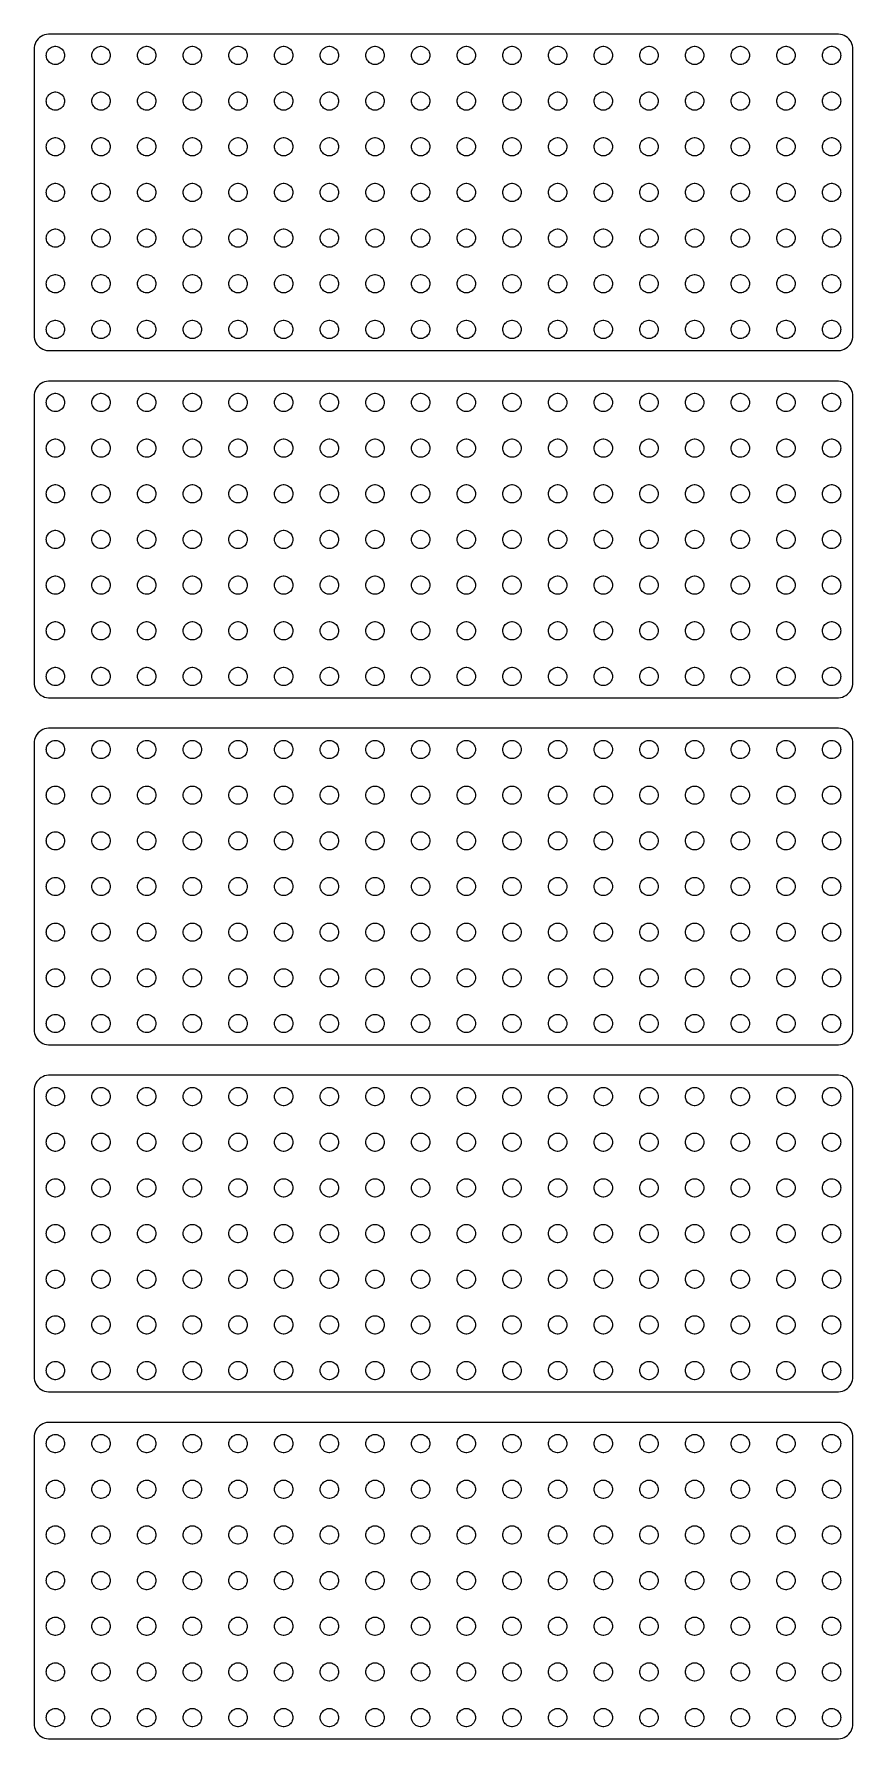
# Model space of a CAD drawing. Header units: metres. Extents: x -134 to 134, y 518 to 1078.
import ezdxf

# ---------------------------------------------------------------- set-up
doc = ezdxf.new("R2010")
doc.units = ezdxf.units.M

msp = doc.modelspace()

# ---------------------------------------------------------------- linework, layer by layer
for p, q in [((-133.882, 1075.41), (-134.149, 1074.84)), ((-133.545, 1075.94), (-133.882, 1075.41)), ((-133.145, 1076.42), (-133.545, 1075.94)), ((-132.687, 1076.85), (-133.145, 1076.42)), ((-132.179, 1077.22), (-132.687, 1076.85)), ((-131.629, 1077.52), (-132.179, 1077.22)), ((-131.045, 1077.76), (-131.629, 1077.52)), ((-130.437, 1077.91), (-131.045, 1077.76)), ((-129.814, 1077.99), (-130.437, 1077.91)), ((129.814, 1077.99), (-129.814, 1077.99)), ((130.437, 1077.91), (129.814, 1077.99)), ((131.045, 1077.76), (130.437, 1077.91)), ((131.629, 1077.52), (131.045, 1077.76)), ((132.179, 1077.22), (131.629, 1077.52)), ((132.687, 1076.85), (132.179, 1077.22)), ((133.145, 1076.42), (132.687, 1076.85)), ((133.545, 1075.94), (133.145, 1076.42)), ((133.882, 1075.41), (133.545, 1075.94)), ((134.149, 1074.84), (133.882, 1075.41)), ((-134.461, 1073.63), (-134.5, 1073)), ((-134.5, 1073), (-134.5, 979)), ((-134.343, 1074.24), (-134.461, 1073.63)), ((-134.149, 1074.84), (-134.343, 1074.24)), ((-130.5, 1071), (-130.476, 1071.38)), ((-130.476, 1070.62), (-130.5, 1071)), ((-130.476, 1071.38), (-130.406, 1071.75)), ((-130.406, 1070.25), (-130.476, 1070.62)), ((-130.406, 1071.75), (-130.289, 1072.1)), ((-130.289, 1069.9), (-130.406, 1070.25)), ((-130.289, 1072.1), (-130.129, 1072.45)), ((-130.129, 1069.55), (-130.289, 1069.9)), ((-130.129, 1072.45), (-129.927, 1072.76)), ((-129.927, 1072.76), (-129.687, 1073.05)), ((-129.687, 1073.05), (-129.412, 1073.31)), ((-129.412, 1073.31), (-129.107, 1073.53)), ((-129.107, 1073.53), (-128.777, 1073.71)), ((-128.777, 1073.71), (-128.427, 1073.85)), ((-128.427, 1073.85), (-128.062, 1073.95)), ((-128.062, 1073.95), (-127.688, 1073.99)), ((-127.688, 1073.99), (-127.312, 1073.99)), ((-127.312, 1073.99), (-126.938, 1073.95)), ((-126.938, 1073.95), (-126.573, 1073.85)), ((-126.573, 1073.85), (-126.223, 1073.71)), ((-126.223, 1073.71), (-125.893, 1073.53)), ((-125.893, 1073.53), (-125.588, 1073.31)), ((-125.588, 1073.31), (-125.313, 1073.05)), ((-125.313, 1073.05), (-125.073, 1072.76)), ((-125.073, 1072.76), (-124.871, 1072.45)), ((-124.871, 1072.45), (-124.711, 1072.1)), ((-124.711, 1069.9), (-124.871, 1069.55)), ((-124.711, 1072.1), (-124.594, 1071.75)), ((-124.594, 1070.25), (-124.711, 1069.9)), ((-124.594, 1071.75), (-124.524, 1071.38)), ((-124.524, 1070.62), (-124.594, 1070.25)), ((-124.524, 1071.38), (-124.5, 1071)), ((-124.5, 1071), (-124.524, 1070.62)), ((-115.5, 1071), (-115.476, 1071.38)), ((-115.476, 1070.62), (-115.5, 1071)), ((-115.476, 1071.38), (-115.406, 1071.75)), ((-115.406, 1070.25), (-115.476, 1070.62)), ((-115.406, 1071.75), (-115.289, 1072.1)), ((-115.289, 1069.9), (-115.406, 1070.25)), ((-115.289, 1072.1), (-115.129, 1072.45)), ((-115.129, 1069.55), (-115.289, 1069.9)), ((-115.129, 1072.45), (-114.927, 1072.76)), ((-114.927, 1072.76), (-114.687, 1073.05)), ((-114.687, 1073.05), (-114.412, 1073.31)), ((-114.412, 1073.31), (-114.107, 1073.53)), ((-114.107, 1073.53), (-113.777, 1073.71)), ((-113.777, 1073.71), (-113.427, 1073.85)), ((-113.427, 1073.85), (-113.062, 1073.95)), ((-113.062, 1073.95), (-112.688, 1073.99)), ((-112.688, 1073.99), (-112.312, 1073.99)), ((-112.312, 1073.99), (-111.938, 1073.95)), ((-111.938, 1073.95), (-111.573, 1073.85)), ((-111.573, 1073.85), (-111.223, 1073.71)), ((-111.223, 1073.71), (-110.893, 1073.53)), ((-110.893, 1073.53), (-110.588, 1073.31)), ((-110.588, 1073.31), (-110.313, 1073.05)), ((-110.313, 1073.05), (-110.073, 1072.76)), ((-110.073, 1072.76), (-109.871, 1072.45)), ((-109.871, 1072.45), (-109.711, 1072.1)), ((-109.711, 1069.9), (-109.871, 1069.55)), ((-109.711, 1072.1), (-109.594, 1071.75)), ((-109.594, 1070.25), (-109.711, 1069.9)), ((-109.594, 1071.75), (-109.524, 1071.38)), ((-109.524, 1070.62), (-109.594, 1070.25)), ((-109.524, 1071.38), (-109.5, 1071)), ((-109.5, 1071), (-109.524, 1070.62)), ((-100.5, 1071), (-100.476, 1071.38)), ((-100.476, 1070.62), (-100.5, 1071)), ((-100.476, 1071.38), (-100.406, 1071.75)), ((-100.406, 1070.25), (-100.476, 1070.62)), ((-100.406, 1071.75), (-100.289, 1072.1)), ((-100.289, 1069.9), (-100.406, 1070.25)), ((-100.289, 1072.1), (-100.129, 1072.45)), ((-100.129, 1069.55), (-100.289, 1069.9)), ((-100.129, 1072.45), (-99.927, 1072.76)), ((-99.927, 1072.76), (-99.6869, 1073.05)), ((-99.6869, 1073.05), (-99.4123, 1073.31)), ((-99.4123, 1073.31), (-99.1075, 1073.53)), ((-99.1075, 1073.53), (-98.7773, 1073.71)), ((-98.7773, 1073.71), (-98.427, 1073.85)), ((-98.427, 1073.85), (-98.0621, 1073.95)), ((-98.0621, 1073.95), (-97.6884, 1073.99)), ((-97.6884, 1073.99), (-97.3116, 1073.99)), ((-97.3116, 1073.99), (-96.9379, 1073.95)), ((-96.9379, 1073.95), (-96.573, 1073.85)), ((-96.573, 1073.85), (-96.2227, 1073.71)), ((-96.2227, 1073.71), (-95.8925, 1073.53)), ((-95.8925, 1073.53), (-95.5877, 1073.31)), ((-95.5877, 1073.31), (-95.3131, 1073.05)), ((-95.3131, 1073.05), (-95.073, 1072.76)), ((-95.073, 1072.76), (-94.8711, 1072.45)), ((-94.8711, 1072.45), (-94.7107, 1072.1)), ((-94.7107, 1069.9), (-94.8711, 1069.55)), ((-94.7107, 1072.1), (-94.5943, 1071.75)), ((-94.5943, 1070.25), (-94.7107, 1069.9)), ((-94.5943, 1071.75), (-94.5237, 1071.38)), ((-94.5237, 1070.62), (-94.5943, 1070.25)), ((-94.5237, 1071.38), (-94.5, 1071)), ((-94.5, 1071), (-94.5237, 1070.62)), ((-85.5, 1071), (-85.4763, 1071.38)), ((-85.4763, 1070.62), (-85.5, 1071)), ((-85.4763, 1071.38), (-85.4057, 1071.75)), ((-85.4057, 1070.25), (-85.4763, 1070.62)), ((-85.4057, 1071.75), (-85.2893, 1072.1)), ((-85.2893, 1069.9), (-85.4057, 1070.25)), ((-85.2893, 1072.1), (-85.1289, 1072.45)), ((-85.1289, 1069.55), (-85.2893, 1069.9)), ((-85.1289, 1072.45), (-84.927, 1072.76)), ((-84.927, 1072.76), (-84.6869, 1073.05)), ((-84.6869, 1073.05), (-84.4123, 1073.31)), ((-84.4123, 1073.31), (-84.1075, 1073.53)), ((-84.1075, 1073.53), (-83.7773, 1073.71)), ((-83.7773, 1073.71), (-83.427, 1073.85)), ((-83.427, 1073.85), (-83.0621, 1073.95)), ((-83.0621, 1073.95), (-82.6884, 1073.99)), ((-82.6884, 1073.99), (-82.3116, 1073.99)), ((-82.3116, 1073.99), (-81.9379, 1073.95)), ((-81.9379, 1073.95), (-81.573, 1073.85)), ((-81.573, 1073.85), (-81.2227, 1073.71)), ((-81.2227, 1073.71), (-80.8925, 1073.53)), ((-80.8925, 1073.53), (-80.5877, 1073.31)), ((-80.5877, 1073.31), (-80.3131, 1073.05)), ((-80.3131, 1073.05), (-80.073, 1072.76)), ((-80.073, 1072.76), (-79.8711, 1072.45)), ((-79.8711, 1072.45), (-79.7107, 1072.1)), ((-79.7107, 1069.9), (-79.8711, 1069.55)), ((-79.7107, 1072.1), (-79.5943, 1071.75)), ((-79.5943, 1070.25), (-79.7107, 1069.9)), ((-79.5943, 1071.75), (-79.5237, 1071.38)), ((-79.5237, 1070.62), (-79.5943, 1070.25)), ((-79.5237, 1071.38), (-79.5, 1071)), ((-79.5, 1071), (-79.5237, 1070.62)), ((-70.5, 1071), (-70.4763, 1071.38)), ((-70.4763, 1070.62), (-70.5, 1071)), ((-70.4763, 1071.38), (-70.4057, 1071.75)), ((-70.4057, 1070.25), (-70.4763, 1070.62)), ((-70.4057, 1071.75), (-70.2893, 1072.1)), ((-70.2893, 1069.9), (-70.4057, 1070.25)), ((-70.2893, 1072.1), (-70.1289, 1072.45)), ((-70.1289, 1069.55), (-70.2893, 1069.9)), ((-70.1289, 1072.45), (-69.927, 1072.76)), ((-69.927, 1072.76), (-69.6869, 1073.05)), ((-69.6869, 1073.05), (-69.4123, 1073.31)), ((-69.4123, 1073.31), (-69.1075, 1073.53)), ((-69.1075, 1073.53), (-68.7773, 1073.71)), ((-68.7773, 1073.71), (-68.427, 1073.85)), ((-68.427, 1073.85), (-68.0621, 1073.95)), ((-68.0621, 1073.95), (-67.6884, 1073.99)), ((-67.6884, 1073.99), (-67.3116, 1073.99)), ((-67.3116, 1073.99), (-66.9379, 1073.95)), ((-66.9379, 1073.95), (-66.573, 1073.85)), ((-66.573, 1073.85), (-66.2227, 1073.71)), ((-66.2227, 1073.71), (-65.8925, 1073.53)), ((-65.8925, 1073.53), (-65.5877, 1073.31)), ((-65.5877, 1073.31), (-65.3131, 1073.05)), ((-65.3131, 1073.05), (-65.073, 1072.76)), ((-65.073, 1072.76), (-64.8711, 1072.45)), ((-64.8711, 1072.45), (-64.7107, 1072.1)), ((-64.7107, 1069.9), (-64.8711, 1069.55)), ((-64.7107, 1072.1), (-64.5943, 1071.75)), ((-64.5943, 1070.25), (-64.7107, 1069.9)), ((-64.5943, 1071.75), (-64.5237, 1071.38)), ((-64.5237, 1070.62), (-64.5943, 1070.25)), ((-64.5237, 1071.38), (-64.5, 1071)), ((-64.5, 1071), (-64.5237, 1070.62)), ((-55.5, 1071), (-55.4763, 1071.38)), ((-55.4763, 1070.62), (-55.5, 1071)), ((-55.4763, 1071.38), (-55.4057, 1071.75)), ((-55.4057, 1070.25), (-55.4763, 1070.62)), ((-55.4057, 1071.75), (-55.2893, 1072.1)), ((-55.2893, 1069.9), (-55.4057, 1070.25)), ((-55.2893, 1072.1), (-55.1289, 1072.45)), ((-55.1289, 1069.55), (-55.2893, 1069.9)), ((-55.1289, 1072.45), (-54.927, 1072.76)), ((-54.927, 1072.76), (-54.6869, 1073.05)), ((-54.6869, 1073.05), (-54.4123, 1073.31)), ((-54.4123, 1073.31), (-54.1075, 1073.53)), ((-54.1075, 1073.53), (-53.7773, 1073.71)), ((-53.7773, 1073.71), (-53.427, 1073.85)), ((-53.427, 1073.85), (-53.0621, 1073.95)), ((-53.0621, 1073.95), (-52.6884, 1073.99)), ((-52.6884, 1073.99), (-52.3116, 1073.99)), ((-52.3116, 1073.99), (-51.9379, 1073.95)), ((-51.9379, 1073.95), (-51.5729, 1073.85)), ((-51.5729, 1073.85), (-51.2227, 1073.71)), ((-51.2227, 1073.71), (-50.8925, 1073.53)), ((-50.8925, 1073.53), (-50.5877, 1073.31)), ((-50.5877, 1073.31), (-50.3131, 1073.05)), ((-50.3131, 1073.05), (-50.0729, 1072.76)), ((-50.0729, 1072.76), (-49.8711, 1072.45)), ((-49.8711, 1072.45), (-49.7107, 1072.1)), ((-49.7107, 1069.9), (-49.8711, 1069.55)), ((-49.7107, 1072.1), (-49.5942, 1071.75)), ((-49.5942, 1070.25), (-49.7107, 1069.9)), ((-49.5942, 1071.75), (-49.5237, 1071.38)), ((-49.5237, 1070.62), (-49.5942, 1070.25)), ((-49.5237, 1071.38), (-49.5, 1071)), ((-49.5, 1071), (-49.5237, 1070.62)), ((-40.5, 1071), (-40.4763, 1071.38)), ((-40.4763, 1070.62), (-40.5, 1071)), ((-40.4763, 1071.38), (-40.4057, 1071.75)), ((-40.4057, 1070.25), (-40.4763, 1070.62)), ((-40.4057, 1071.75), (-40.2893, 1072.1)), ((-40.2893, 1069.9), (-40.4057, 1070.25)), ((-40.2893, 1072.1), (-40.1289, 1072.45)), ((-40.1289, 1069.55), (-40.2893, 1069.9)), ((-40.1289, 1072.45), (-39.927, 1072.76)), ((-39.927, 1072.76), (-39.6869, 1073.05)), ((-39.6869, 1073.05), (-39.4123, 1073.31)), ((-39.4123, 1073.31), (-39.1075, 1073.53)), ((-39.1075, 1073.53), (-38.7773, 1073.71)), ((-38.7773, 1073.71), (-38.427, 1073.85)), ((-38.427, 1073.85), (-38.0621, 1073.95)), ((-38.0621, 1073.95), (-37.6884, 1073.99)), ((-37.6884, 1073.99), (-37.3116, 1073.99)), ((-37.3116, 1073.99), (-36.9379, 1073.95)), ((-36.9379, 1073.95), (-36.5729, 1073.85)), ((-36.5729, 1073.85), (-36.2227, 1073.71)), ((-36.2227, 1073.71), (-35.8925, 1073.53)), ((-35.8925, 1073.53), (-35.5877, 1073.31)), ((-35.5877, 1073.31), (-35.3131, 1073.05)), ((-35.3131, 1073.05), (-35.0729, 1072.76)), ((-35.0729, 1072.76), (-34.8711, 1072.45)), ((-34.8711, 1072.45), (-34.7107, 1072.1)), ((-34.7107, 1069.9), (-34.8711, 1069.55)), ((-34.7107, 1072.1), (-34.5942, 1071.75)), ((-34.5942, 1070.25), (-34.7107, 1069.9)), ((-34.5942, 1071.75), (-34.5237, 1071.38)), ((-34.5237, 1070.62), (-34.5942, 1070.25)), ((-34.5237, 1071.38), (-34.5, 1071)), ((-34.5, 1071), (-34.5237, 1070.62)), ((-25.5, 1071), (-25.4763, 1071.38)), ((-25.4763, 1070.62), (-25.5, 1071)), ((-25.4763, 1071.38), (-25.4057, 1071.75)), ((-25.4057, 1070.25), (-25.4763, 1070.62)), ((-25.4057, 1071.75), (-25.2893, 1072.1)), ((-25.2893, 1069.9), (-25.4057, 1070.25)), ((-25.2893, 1072.1), (-25.1289, 1072.45)), ((-25.1289, 1069.55), (-25.2893, 1069.9)), ((-25.1289, 1072.45), (-24.927, 1072.76)), ((-24.927, 1072.76), (-24.6869, 1073.05)), ((-24.6869, 1073.05), (-24.4123, 1073.31)), ((-24.4123, 1073.31), (-24.1075, 1073.53)), ((-24.1075, 1073.53), (-23.7773, 1073.71)), ((-23.7773, 1073.71), (-23.427, 1073.85)), ((-23.427, 1073.85), (-23.0621, 1073.95)), ((-23.0621, 1073.95), (-22.6884, 1073.99)), ((-22.6884, 1073.99), (-22.3116, 1073.99)), ((-22.3116, 1073.99), (-21.9379, 1073.95)), ((-21.9379, 1073.95), (-21.5729, 1073.85)), ((-21.5729, 1073.85), (-21.2227, 1073.71)), ((-21.2227, 1073.71), (-20.8925, 1073.53)), ((-20.8925, 1073.53), (-20.5877, 1073.31)), ((-20.5877, 1073.31), (-20.3131, 1073.05)), ((-20.3131, 1073.05), (-20.0729, 1072.76)), ((-20.0729, 1072.76), (-19.8711, 1072.45)), ((-19.8711, 1072.45), (-19.7107, 1072.1)), ((-19.7107, 1069.9), (-19.8711, 1069.55)), ((-19.7107, 1072.1), (-19.5942, 1071.75)), ((-19.5942, 1070.25), (-19.7107, 1069.9)), ((-19.5942, 1071.75), (-19.5237, 1071.38)), ((-19.5237, 1070.62), (-19.5942, 1070.25)), ((-19.5237, 1071.38), (-19.5, 1071)), ((-19.5, 1071), (-19.5237, 1070.62)), ((-10.5, 1071), (-10.4763, 1071.38)), ((-10.4763, 1070.62), (-10.5, 1071)), ((-10.4763, 1071.38), (-10.4057, 1071.75)), ((-10.4057, 1070.25), (-10.4763, 1070.62)), ((-10.4057, 1071.75), (-10.2893, 1072.1)), ((-10.2893, 1069.9), (-10.4057, 1070.25)), ((-10.2893, 1072.1), (-10.1289, 1072.45)), ((-10.1289, 1069.55), (-10.2893, 1069.9)), ((-10.1289, 1072.45), (-9.92705, 1072.76)), ((-9.92705, 1072.76), (-9.6869, 1073.05)), ((-9.6869, 1073.05), (-9.41226, 1073.31)), ((-9.41226, 1073.31), (-9.10747, 1073.53)), ((-9.10747, 1073.53), (-8.77733, 1073.71)), ((-8.77733, 1073.71), (-8.42705, 1073.85)), ((-8.42705, 1073.85), (-8.06213, 1073.95)), ((-8.06213, 1073.95), (-7.68837, 1073.99)), ((-7.68837, 1073.99), (-7.31161, 1073.99)), ((-7.31161, 1073.99), (-6.93785, 1073.95)), ((-6.93785, 1073.95), (-6.57294, 1073.85)), ((-6.57294, 1073.85), (-6.22266, 1073.71)), ((-6.22266, 1073.71), (-5.89252, 1073.53)), ((-5.89252, 1073.53), (-5.58772, 1073.31)), ((-5.58772, 1073.31), (-5.31308, 1073.05)), ((-5.31308, 1073.05), (-5.07294, 1072.76)), ((-5.07294, 1072.76), (-4.87108, 1072.45)), ((-4.87108, 1072.45), (-4.71066, 1072.1)), ((-4.71066, 1069.9), (-4.87108, 1069.55)), ((-4.71066, 1072.1), (-4.59424, 1071.75)), ((-4.59424, 1070.25), (-4.71066, 1069.9)), ((-4.59424, 1071.75), (-4.52365, 1071.38)), ((-4.52365, 1070.62), (-4.59424, 1070.25)), ((-4.52365, 1071.38), (-4.5, 1071)), ((-4.5, 1071), (-4.52365, 1070.62)), ((4.5, 1071), (4.52365, 1071.38)), ((4.52365, 1070.62), (4.5, 1071)), ((4.52365, 1071.38), (4.59424, 1071.75)), ((4.59424, 1070.25), (4.52365, 1070.62)), ((4.59424, 1071.75), (4.71066, 1072.1)), ((4.71066, 1069.9), (4.59424, 1070.25)), ((4.71066, 1072.1), (4.87108, 1072.45)), ((4.87108, 1069.55), (4.71066, 1069.9)), ((4.87108, 1072.45), (5.07294, 1072.76)), ((5.07294, 1072.76), (5.31308, 1073.05)), ((5.31308, 1073.05), (5.58772, 1073.31)), ((5.58772, 1073.31), (5.89252, 1073.53)), ((5.89252, 1073.53), (6.22266, 1073.71)), ((6.22266, 1073.71), (6.57294, 1073.85)), ((6.57294, 1073.85), (6.93785, 1073.95)), ((6.93785, 1073.95), (7.31161, 1073.99)), ((7.31161, 1073.99), (7.68837, 1073.99)), ((7.68837, 1073.99), (8.06213, 1073.95)), ((8.06213, 1073.95), (8.42705, 1073.85)), ((8.42705, 1073.85), (8.77733, 1073.71)), ((8.77733, 1073.71), (9.10747, 1073.53)), ((9.10747, 1073.53), (9.41226, 1073.31)), ((9.41226, 1073.31), (9.6869, 1073.05)), ((9.6869, 1073.05), (9.92705, 1072.76)), ((9.92705, 1072.76), (10.1289, 1072.45)), ((10.1289, 1072.45), (10.2893, 1072.1)), ((10.2893, 1069.9), (10.1289, 1069.55)), ((10.2893, 1072.1), (10.4057, 1071.75)), ((10.4057, 1070.25), (10.2893, 1069.9)), ((10.4057, 1071.75), (10.4763, 1071.38)), ((10.4763, 1070.62), (10.4057, 1070.25)), ((10.4763, 1071.38), (10.5, 1071)), ((10.5, 1071), (10.4763, 1070.62)), ((19.5, 1071), (19.5237, 1071.38)), ((19.5237, 1070.62), (19.5, 1071)), ((19.5237, 1071.38), (19.5942, 1071.75)), ((19.5942, 1070.25), (19.5237, 1070.62)), ((19.5942, 1071.75), (19.7107, 1072.1)), ((19.7107, 1069.9), (19.5942, 1070.25)), ((19.7107, 1072.1), (19.8711, 1072.45)), ((19.8711, 1069.55), (19.7107, 1069.9)), ((19.8711, 1072.45), (20.0729, 1072.76)), ((20.0729, 1072.76), (20.3131, 1073.05)), ((20.3131, 1073.05), (20.5877, 1073.31)), ((20.5877, 1073.31), (20.8925, 1073.53)), ((20.8925, 1073.53), (21.2227, 1073.71)), ((21.2227, 1073.71), (21.5729, 1073.85)), ((21.5729, 1073.85), (21.9379, 1073.95)), ((21.9379, 1073.95), (22.3116, 1073.99)), ((22.3116, 1073.99), (22.6884, 1073.99)), ((22.6884, 1073.99), (23.0621, 1073.95)), ((23.0621, 1073.95), (23.427, 1073.85)), ((23.427, 1073.85), (23.7773, 1073.71)), ((23.7773, 1073.71), (24.1075, 1073.53)), ((24.1075, 1073.53), (24.4123, 1073.31)), ((24.4123, 1073.31), (24.6869, 1073.05)), ((24.6869, 1073.05), (24.927, 1072.76)), ((24.927, 1072.76), (25.1289, 1072.45)), ((25.1289, 1072.45), (25.2893, 1072.1)), ((25.2893, 1069.9), (25.1289, 1069.55)), ((25.2893, 1072.1), (25.4057, 1071.75)), ((25.4057, 1070.25), (25.2893, 1069.9)), ((25.4057, 1071.75), (25.4763, 1071.38)), ((25.4763, 1070.62), (25.4057, 1070.25)), ((25.4763, 1071.38), (25.5, 1071)), ((25.5, 1071), (25.4763, 1070.62)), ((34.5, 1071), (34.5237, 1071.38)), ((34.5237, 1070.62), (34.5, 1071)), ((34.5237, 1071.38), (34.5942, 1071.75)), ((34.5942, 1070.25), (34.5237, 1070.62)), ((34.5942, 1071.75), (34.7107, 1072.1)), ((34.7107, 1069.9), (34.5942, 1070.25)), ((34.7107, 1072.1), (34.8711, 1072.45)), ((34.8711, 1069.55), (34.7107, 1069.9)), ((34.8711, 1072.45), (35.0729, 1072.76)), ((35.0729, 1072.76), (35.3131, 1073.05)), ((35.3131, 1073.05), (35.5877, 1073.31)), ((35.5877, 1073.31), (35.8925, 1073.53)), ((35.8925, 1073.53), (36.2227, 1073.71)), ((36.2227, 1073.71), (36.5729, 1073.85)), ((36.5729, 1073.85), (36.9379, 1073.95)), ((36.9379, 1073.95), (37.3116, 1073.99)), ((37.3116, 1073.99), (37.6884, 1073.99)), ((37.6884, 1073.99), (38.0621, 1073.95)), ((38.0621, 1073.95), (38.427, 1073.85)), ((38.427, 1073.85), (38.7773, 1073.71)), ((38.7773, 1073.71), (39.1075, 1073.53)), ((39.1075, 1073.53), (39.4123, 1073.31)), ((39.4123, 1073.31), (39.6869, 1073.05)), ((39.6869, 1073.05), (39.927, 1072.76)), ((39.927, 1072.76), (40.1289, 1072.45)), ((40.1289, 1072.45), (40.2893, 1072.1)), ((40.2893, 1069.9), (40.1289, 1069.55)), ((40.2893, 1072.1), (40.4057, 1071.75)), ((40.4057, 1070.25), (40.2893, 1069.9)), ((40.4057, 1071.75), (40.4763, 1071.38)), ((40.4763, 1070.62), (40.4057, 1070.25)), ((40.4763, 1071.38), (40.5, 1071)), ((40.5, 1071), (40.4763, 1070.62)), ((49.5, 1071), (49.5237, 1071.38)), ((49.5237, 1070.62), (49.5, 1071)), ((49.5237, 1071.38), (49.5942, 1071.75)), ((49.5942, 1070.25), (49.5237, 1070.62)), ((49.5942, 1071.75), (49.7107, 1072.1)), ((49.7107, 1069.9), (49.5942, 1070.25)), ((49.7107, 1072.1), (49.8711, 1072.45)), ((49.8711, 1069.55), (49.7107, 1069.9)), ((49.8711, 1072.45), (50.0729, 1072.76)), ((50.0729, 1072.76), (50.3131, 1073.05)), ((50.3131, 1073.05), (50.5877, 1073.31)), ((50.5877, 1073.31), (50.8925, 1073.53)), ((50.8925, 1073.53), (51.2227, 1073.71)), ((51.2227, 1073.71), (51.5729, 1073.85)), ((51.5729, 1073.85), (51.9379, 1073.95)), ((51.9379, 1073.95), (52.3116, 1073.99)), ((52.3116, 1073.99), (52.6884, 1073.99)), ((52.6884, 1073.99), (53.0621, 1073.95)), ((53.0621, 1073.95), (53.427, 1073.85)), ((53.427, 1073.85), (53.7773, 1073.71)), ((53.7773, 1073.71), (54.1075, 1073.53)), ((54.1075, 1073.53), (54.4123, 1073.31)), ((54.4123, 1073.31), (54.6869, 1073.05)), ((54.6869, 1073.05), (54.927, 1072.76)), ((54.927, 1072.76), (55.1289, 1072.45)), ((55.1289, 1072.45), (55.2893, 1072.1)), ((55.2893, 1069.9), (55.1289, 1069.55)), ((55.2893, 1072.1), (55.4057, 1071.75)), ((55.4057, 1070.25), (55.2893, 1069.9)), ((55.4057, 1071.75), (55.4763, 1071.38)), ((55.4763, 1070.62), (55.4057, 1070.25)), ((55.4763, 1071.38), (55.5, 1071)), ((55.5, 1071), (55.4763, 1070.62)), ((64.5, 1071), (64.5237, 1071.38)), ((64.5237, 1070.62), (64.5, 1071)), ((64.5237, 1071.38), (64.5943, 1071.75)), ((64.5943, 1070.25), (64.5237, 1070.62)), ((64.5943, 1071.75), (64.7107, 1072.1)), ((64.7107, 1069.9), (64.5943, 1070.25)), ((64.7107, 1072.1), (64.8711, 1072.45)), ((64.8711, 1069.55), (64.7107, 1069.9)), ((64.8711, 1072.45), (65.073, 1072.76)), ((65.073, 1072.76), (65.3131, 1073.05)), ((65.3131, 1073.05), (65.5877, 1073.31)), ((65.5877, 1073.31), (65.8925, 1073.53)), ((65.8925, 1073.53), (66.2227, 1073.71)), ((66.2227, 1073.71), (66.573, 1073.85)), ((66.573, 1073.85), (66.9379, 1073.95)), ((66.9379, 1073.95), (67.3116, 1073.99)), ((67.3116, 1073.99), (67.6884, 1073.99)), ((67.6884, 1073.99), (68.0621, 1073.95)), ((68.0621, 1073.95), (68.427, 1073.85)), ((68.427, 1073.85), (68.7773, 1073.71)), ((68.7773, 1073.71), (69.1075, 1073.53)), ((69.1075, 1073.53), (69.4123, 1073.31)), ((69.4123, 1073.31), (69.6869, 1073.05)), ((69.6869, 1073.05), (69.927, 1072.76)), ((69.927, 1072.76), (70.1289, 1072.45)), ((70.1289, 1072.45), (70.2893, 1072.1)), ((70.2893, 1069.9), (70.1289, 1069.55)), ((70.2893, 1072.1), (70.4057, 1071.75)), ((70.4057, 1070.25), (70.2893, 1069.9)), ((70.4057, 1071.75), (70.4763, 1071.38)), ((70.4763, 1070.62), (70.4057, 1070.25)), ((70.4763, 1071.38), (70.5, 1071)), ((70.5, 1071), (70.4763, 1070.62)), ((79.5, 1071), (79.5237, 1071.38)), ((79.5237, 1070.62), (79.5, 1071)), ((79.5237, 1071.38), (79.5943, 1071.75)), ((79.5943, 1070.25), (79.5237, 1070.62)), ((79.5943, 1071.75), (79.7107, 1072.1)), ((79.7107, 1069.9), (79.5943, 1070.25)), ((79.7107, 1072.1), (79.8711, 1072.45)), ((79.8711, 1069.55), (79.7107, 1069.9)), ((79.8711, 1072.45), (80.073, 1072.76)), ((80.073, 1072.76), (80.3131, 1073.05)), ((80.3131, 1073.05), (80.5877, 1073.31)), ((80.5877, 1073.31), (80.8925, 1073.53)), ((80.8925, 1073.53), (81.2227, 1073.71)), ((81.2227, 1073.71), (81.573, 1073.85)), ((81.573, 1073.85), (81.9379, 1073.95)), ((81.9379, 1073.95), (82.3116, 1073.99)), ((82.3116, 1073.99), (82.6884, 1073.99)), ((82.6884, 1073.99), (83.0621, 1073.95)), ((83.0621, 1073.95), (83.427, 1073.85)), ((83.427, 1073.85), (83.7773, 1073.71)), ((83.7773, 1073.71), (84.1075, 1073.53)), ((84.1075, 1073.53), (84.4123, 1073.31)), ((84.4123, 1073.31), (84.6869, 1073.05)), ((84.6869, 1073.05), (84.927, 1072.76)), ((84.927, 1072.76), (85.1289, 1072.45)), ((85.1289, 1072.45), (85.2893, 1072.1)), ((85.2893, 1069.9), (85.1289, 1069.55)), ((85.2893, 1072.1), (85.4057, 1071.75)), ((85.4057, 1070.25), (85.2893, 1069.9)), ((85.4057, 1071.75), (85.4763, 1071.38)), ((85.4763, 1070.62), (85.4057, 1070.25)), ((85.4763, 1071.38), (85.5, 1071)), ((85.5, 1071), (85.4763, 1070.62)), ((94.5, 1071), (94.5237, 1071.38)), ((94.5237, 1070.62), (94.5, 1071)), ((94.5237, 1071.38), (94.5943, 1071.75)), ((94.5943, 1070.25), (94.5237, 1070.62)), ((94.5943, 1071.75), (94.7107, 1072.1)), ((94.7107, 1069.9), (94.5943, 1070.25)), ((94.7107, 1072.1), (94.8711, 1072.45)), ((94.8711, 1069.55), (94.7107, 1069.9)), ((94.8711, 1072.45), (95.073, 1072.76)), ((95.073, 1072.76), (95.3131, 1073.05)), ((95.3131, 1073.05), (95.5877, 1073.31)), ((95.5877, 1073.31), (95.8925, 1073.53)), ((95.8925, 1073.53), (96.2227, 1073.71)), ((96.2227, 1073.71), (96.573, 1073.85)), ((96.573, 1073.85), (96.9379, 1073.95)), ((96.9379, 1073.95), (97.3116, 1073.99)), ((97.3116, 1073.99), (97.6884, 1073.99)), ((97.6884, 1073.99), (98.0621, 1073.95)), ((98.0621, 1073.95), (98.427, 1073.85)), ((98.427, 1073.85), (98.7773, 1073.71)), ((98.7773, 1073.71), (99.1075, 1073.53)), ((99.1075, 1073.53), (99.4123, 1073.31)), ((99.4123, 1073.31), (99.6869, 1073.05)), ((99.6869, 1073.05), (99.927, 1072.76)), ((99.927, 1072.76), (100.129, 1072.45)), ((100.129, 1072.45), (100.289, 1072.1)), ((100.289, 1069.9), (100.129, 1069.55)), ((100.289, 1072.1), (100.406, 1071.75)), ((100.406, 1070.25), (100.289, 1069.9)), ((100.406, 1071.75), (100.476, 1071.38)), ((100.476, 1070.62), (100.406, 1070.25)), ((100.476, 1071.38), (100.5, 1071)), ((100.5, 1071), (100.476, 1070.62)), ((109.5, 1071), (109.524, 1071.38)), ((109.524, 1070.62), (109.5, 1071)), ((109.524, 1071.38), (109.594, 1071.75)), ((109.594, 1070.25), (109.524, 1070.62)), ((109.594, 1071.75), (109.711, 1072.1)), ((109.711, 1069.9), (109.594, 1070.25)), ((109.711, 1072.1), (109.871, 1072.45)), ((109.871, 1069.55), (109.711, 1069.9)), ((109.871, 1072.45), (110.073, 1072.76)), ((110.073, 1072.76), (110.313, 1073.05)), ((110.313, 1073.05), (110.588, 1073.31)), ((110.588, 1073.31), (110.893, 1073.53)), ((110.893, 1073.53), (111.223, 1073.71)), ((111.223, 1073.71), (111.573, 1073.85)), ((111.573, 1073.85), (111.938, 1073.95)), ((111.938, 1073.95), (112.312, 1073.99)), ((112.312, 1073.99), (112.688, 1073.99)), ((112.688, 1073.99), (113.062, 1073.95)), ((113.062, 1073.95), (113.427, 1073.85)), ((113.427, 1073.85), (113.777, 1073.71)), ((113.777, 1073.71), (114.107, 1073.53)), ((114.107, 1073.53), (114.412, 1073.31)), ((114.412, 1073.31), (114.687, 1073.05)), ((114.687, 1073.05), (114.927, 1072.76)), ((114.927, 1072.76), (115.129, 1072.45)), ((115.129, 1072.45), (115.289, 1072.1)), ((115.289, 1069.9), (115.129, 1069.55)), ((115.289, 1072.1), (115.406, 1071.75)), ((115.406, 1070.25), (115.289, 1069.9)), ((115.406, 1071.75), (115.476, 1071.38)), ((115.476, 1070.62), (115.406, 1070.25)), ((115.476, 1071.38), (115.5, 1071)), ((115.5, 1071), (115.476, 1070.62)), ((124.5, 1071), (124.524, 1071.38)), ((124.524, 1070.62), (124.5, 1071)), ((124.524, 1071.38), (124.594, 1071.75)), ((124.594, 1070.25), (124.524, 1070.62)), ((124.594, 1071.75), (124.711, 1072.1)), ((124.711, 1069.9), (124.594, 1070.25)), ((124.711, 1072.1), (124.871, 1072.45)), ((124.871, 1069.55), (124.711, 1069.9)), ((124.871, 1072.45), (125.073, 1072.76)), ((125.073, 1072.76), (125.313, 1073.05)), ((125.313, 1073.05), (125.588, 1073.31)), ((125.588, 1073.31), (125.893, 1073.53)), ((125.893, 1073.53), (126.223, 1073.71)), ((126.223, 1073.71), (126.573, 1073.85)), ((126.573, 1073.85), (126.938, 1073.95)), ((126.938, 1073.95), (127.312, 1073.99)), ((127.312, 1073.99), (127.688, 1073.99)), ((127.688, 1073.99), (128.062, 1073.95)), ((128.062, 1073.95), (128.427, 1073.85)), ((128.427, 1073.85), (128.777, 1073.71)), ((128.777, 1073.71), (129.107, 1073.53)), ((129.107, 1073.53), (129.412, 1073.31)), ((129.412, 1073.31), (129.687, 1073.05)), ((129.687, 1073.05), (129.927, 1072.76)), ((129.927, 1072.76), (130.129, 1072.45)), ((130.129, 1072.45), (130.289, 1072.1)), ((130.289, 1069.9), (130.129, 1069.55)), ((130.289, 1072.1), (130.406, 1071.75)), ((130.406, 1070.25), (130.289, 1069.9)), ((130.406, 1071.75), (130.476, 1071.38)), ((130.476, 1070.62), (130.406, 1070.25)), ((130.476, 1071.38), (130.5, 1071)), ((130.5, 1071), (130.476, 1070.62)), ((134.343, 1074.24), (134.149, 1074.84)), ((134.461, 1073.63), (134.343, 1074.24)), ((134.5, 1073), (134.461, 1073.63)), ((134.5, 979), (134.5, 1073)), ((-129.927, 1069.24), (-130.129, 1069.55)), ((-129.687, 1068.95), (-129.927, 1069.24)), ((-129.412, 1068.69), (-129.687, 1068.95)), ((-129.107, 1068.47), (-129.412, 1068.69)), ((-128.777, 1068.29), (-129.107, 1068.47)), ((-128.427, 1068.15), (-128.777, 1068.29)), ((-128.062, 1068.05), (-128.427, 1068.15)), ((-127.688, 1068.01), (-128.062, 1068.05)), ((-127.312, 1068.01), (-127.688, 1068.01)), ((-126.938, 1068.05), (-127.312, 1068.01)), ((-126.573, 1068.15), (-126.938, 1068.05)), ((-126.223, 1068.29), (-126.573, 1068.15)), ((-125.893, 1068.47), (-126.223, 1068.29)), ((-125.588, 1068.69), (-125.893, 1068.47)), ((-125.313, 1068.95), (-125.588, 1068.69)), ((-125.073, 1069.24), (-125.313, 1068.95)), ((-124.871, 1069.55), (-125.073, 1069.24)), ((-114.927, 1069.24), (-115.129, 1069.55)), ((-114.687, 1068.95), (-114.927, 1069.24)), ((-114.412, 1068.69), (-114.687, 1068.95)), ((-114.107, 1068.47), (-114.412, 1068.69)), ((-113.777, 1068.29), (-114.107, 1068.47)), ((-113.427, 1068.15), (-113.777, 1068.29)), ((-113.062, 1068.05), (-113.427, 1068.15)), ((-112.688, 1068.01), (-113.062, 1068.05)), ((-112.312, 1068.01), (-112.688, 1068.01)), ((-111.938, 1068.05), (-112.312, 1068.01)), ((-111.573, 1068.15), (-111.938, 1068.05)), ((-111.223, 1068.29), (-111.573, 1068.15)), ((-110.893, 1068.47), (-111.223, 1068.29)), ((-110.588, 1068.69), (-110.893, 1068.47)), ((-110.313, 1068.95), (-110.588, 1068.69)), ((-110.073, 1069.24), (-110.313, 1068.95)), ((-109.871, 1069.55), (-110.073, 1069.24)), ((-99.927, 1069.24), (-100.129, 1069.55)), ((-99.6869, 1068.95), (-99.927, 1069.24)), ((-99.4123, 1068.69), (-99.6869, 1068.95)), ((-99.1075, 1068.47), (-99.4123, 1068.69)), ((-98.7773, 1068.29), (-99.1075, 1068.47)), ((-98.427, 1068.15), (-98.7773, 1068.29)), ((-98.0621, 1068.05), (-98.427, 1068.15)), ((-97.6884, 1068.01), (-98.0621, 1068.05)), ((-97.3116, 1068.01), (-97.6884, 1068.01)), ((-96.9379, 1068.05), (-97.3116, 1068.01)), ((-96.573, 1068.15), (-96.9379, 1068.05)), ((-96.2227, 1068.29), (-96.573, 1068.15)), ((-95.8925, 1068.47), (-96.2227, 1068.29)), ((-95.5877, 1068.69), (-95.8925, 1068.47)), ((-95.3131, 1068.95), (-95.5877, 1068.69)), ((-95.073, 1069.24), (-95.3131, 1068.95)), ((-94.8711, 1069.55), (-95.073, 1069.24)), ((-84.927, 1069.24), (-85.1289, 1069.55)), ((-84.6869, 1068.95), (-84.927, 1069.24)), ((-84.4123, 1068.69), (-84.6869, 1068.95)), ((-84.1075, 1068.47), (-84.4123, 1068.69)), ((-83.7773, 1068.29), (-84.1075, 1068.47)), ((-83.427, 1068.15), (-83.7773, 1068.29)), ((-83.0621, 1068.05), (-83.427, 1068.15)), ((-82.6884, 1068.01), (-83.0621, 1068.05)), ((-82.3116, 1068.01), (-82.6884, 1068.01)), ((-81.9379, 1068.05), (-82.3116, 1068.01)), ((-81.573, 1068.15), (-81.9379, 1068.05)), ((-81.2227, 1068.29), (-81.573, 1068.15)), ((-80.8925, 1068.47), (-81.2227, 1068.29)), ((-80.5877, 1068.69), (-80.8925, 1068.47)), ((-80.3131, 1068.95), (-80.5877, 1068.69)), ((-80.073, 1069.24), (-80.3131, 1068.95)), ((-79.8711, 1069.55), (-80.073, 1069.24)), ((-69.927, 1069.24), (-70.1289, 1069.55)), ((-69.6869, 1068.95), (-69.927, 1069.24)), ((-69.4123, 1068.69), (-69.6869, 1068.95)), ((-69.1075, 1068.47), (-69.4123, 1068.69)), ((-68.7773, 1068.29), (-69.1075, 1068.47)), ((-68.427, 1068.15), (-68.7773, 1068.29)), ((-68.0621, 1068.05), (-68.427, 1068.15)), ((-67.6884, 1068.01), (-68.0621, 1068.05)), ((-67.3116, 1068.01), (-67.6884, 1068.01)), ((-66.9379, 1068.05), (-67.3116, 1068.01)), ((-66.573, 1068.15), (-66.9379, 1068.05)), ((-66.2227, 1068.29), (-66.573, 1068.15)), ((-65.8925, 1068.47), (-66.2227, 1068.29)), ((-65.5877, 1068.69), (-65.8925, 1068.47)), ((-65.3131, 1068.95), (-65.5877, 1068.69)), ((-65.073, 1069.24), (-65.3131, 1068.95)), ((-64.8711, 1069.55), (-65.073, 1069.24)), ((-54.927, 1069.24), (-55.1289, 1069.55)), ((-54.6869, 1068.95), (-54.927, 1069.24)), ((-54.4123, 1068.69), (-54.6869, 1068.95)), ((-54.1075, 1068.47), (-54.4123, 1068.69)), ((-53.7773, 1068.29), (-54.1075, 1068.47)), ((-53.427, 1068.15), (-53.7773, 1068.29)), ((-53.0621, 1068.05), (-53.427, 1068.15)), ((-52.6884, 1068.01), (-53.0621, 1068.05)), ((-52.3116, 1068.01), (-52.6884, 1068.01)), ((-51.9379, 1068.05), (-52.3116, 1068.01)), ((-51.5729, 1068.15), (-51.9379, 1068.05)), ((-51.2227, 1068.29), (-51.5729, 1068.15)), ((-50.8925, 1068.47), (-51.2227, 1068.29)), ((-50.5877, 1068.69), (-50.8925, 1068.47)), ((-50.3131, 1068.95), (-50.5877, 1068.69)), ((-50.0729, 1069.24), (-50.3131, 1068.95)), ((-49.8711, 1069.55), (-50.0729, 1069.24)), ((-39.927, 1069.24), (-40.1289, 1069.55)), ((-39.6869, 1068.95), (-39.927, 1069.24)), ((-39.4123, 1068.69), (-39.6869, 1068.95)), ((-39.1075, 1068.47), (-39.4123, 1068.69)), ((-38.7773, 1068.29), (-39.1075, 1068.47)), ((-38.427, 1068.15), (-38.7773, 1068.29)), ((-38.0621, 1068.05), (-38.427, 1068.15)), ((-37.6884, 1068.01), (-38.0621, 1068.05)), ((-37.3116, 1068.01), (-37.6884, 1068.01)), ((-36.9379, 1068.05), (-37.3116, 1068.01)), ((-36.5729, 1068.15), (-36.9379, 1068.05)), ((-36.2227, 1068.29), (-36.5729, 1068.15)), ((-35.8925, 1068.47), (-36.2227, 1068.29)), ((-35.5877, 1068.69), (-35.8925, 1068.47)), ((-35.3131, 1068.95), (-35.5877, 1068.69)), ((-35.0729, 1069.24), (-35.3131, 1068.95)), ((-34.8711, 1069.55), (-35.0729, 1069.24)), ((-24.927, 1069.24), (-25.1289, 1069.55)), ((-24.6869, 1068.95), (-24.927, 1069.24)), ((-24.4123, 1068.69), (-24.6869, 1068.95)), ((-24.1075, 1068.47), (-24.4123, 1068.69)), ((-23.7773, 1068.29), (-24.1075, 1068.47)), ((-23.427, 1068.15), (-23.7773, 1068.29)), ((-23.0621, 1068.05), (-23.427, 1068.15)), ((-22.6884, 1068.01), (-23.0621, 1068.05)), ((-22.3116, 1068.01), (-22.6884, 1068.01)), ((-21.9379, 1068.05), (-22.3116, 1068.01)), ((-21.5729, 1068.15), (-21.9379, 1068.05)), ((-21.2227, 1068.29), (-21.5729, 1068.15)), ((-20.8925, 1068.47), (-21.2227, 1068.29)), ((-20.5877, 1068.69), (-20.8925, 1068.47)), ((-20.3131, 1068.95), (-20.5877, 1068.69)), ((-20.0729, 1069.24), (-20.3131, 1068.95)), ((-19.8711, 1069.55), (-20.0729, 1069.24)), ((-9.92705, 1069.24), (-10.1289, 1069.55)), ((-9.6869, 1068.95), (-9.92705, 1069.24)), ((-9.41226, 1068.69), (-9.6869, 1068.95)), ((-9.10747, 1068.47), (-9.41226, 1068.69)), ((-8.77733, 1068.29), (-9.10747, 1068.47)), ((-8.42705, 1068.15), (-8.77733, 1068.29)), ((-8.06213, 1068.05), (-8.42705, 1068.15)), ((-7.68837, 1068.01), (-8.06213, 1068.05)), ((-7.31161, 1068.01), (-7.68837, 1068.01)), ((-6.93785, 1068.05), (-7.31161, 1068.01)), ((-6.57294, 1068.15), (-6.93785, 1068.05)), ((-6.22266, 1068.29), (-6.57294, 1068.15)), ((-5.89252, 1068.47), (-6.22266, 1068.29)), ((-5.58772, 1068.69), (-5.89252, 1068.47)), ((-5.31308, 1068.95), (-5.58772, 1068.69)), ((-5.07294, 1069.24), (-5.31308, 1068.95)), ((-4.87108, 1069.55), (-5.07294, 1069.24)), ((5.07294, 1069.24), (4.87108, 1069.55)), ((5.31308, 1068.95), (5.07294, 1069.24)), ((5.58772, 1068.69), (5.31308, 1068.95)), ((5.89252, 1068.47), (5.58772, 1068.69)), ((6.22266, 1068.29), (5.89252, 1068.47)), ((6.57294, 1068.15), (6.22266, 1068.29)), ((6.93785, 1068.05), (6.57294, 1068.15)), ((7.31161, 1068.01), (6.93785, 1068.05)), ((7.68837, 1068.01), (7.31161, 1068.01)), ((8.06213, 1068.05), (7.68837, 1068.01)), ((8.42705, 1068.15), (8.06213, 1068.05)), ((8.77733, 1068.29), (8.42705, 1068.15)), ((9.10747, 1068.47), (8.77733, 1068.29)), ((9.41226, 1068.69), (9.10747, 1068.47)), ((9.6869, 1068.95), (9.41226, 1068.69)), ((9.92705, 1069.24), (9.6869, 1068.95)), ((10.1289, 1069.55), (9.92705, 1069.24)), ((20.0729, 1069.24), (19.8711, 1069.55)), ((20.3131, 1068.95), (20.0729, 1069.24)), ((20.5877, 1068.69), (20.3131, 1068.95)), ((20.8925, 1068.47), (20.5877, 1068.69)), ((21.2227, 1068.29), (20.8925, 1068.47)), ((21.5729, 1068.15), (21.2227, 1068.29)), ((21.9379, 1068.05), (21.5729, 1068.15)), ((22.3116, 1068.01), (21.9379, 1068.05)), ((22.6884, 1068.01), (22.3116, 1068.01)), ((23.0621, 1068.05), (22.6884, 1068.01)), ((23.427, 1068.15), (23.0621, 1068.05)), ((23.7773, 1068.29), (23.427, 1068.15)), ((24.1075, 1068.47), (23.7773, 1068.29)), ((24.4123, 1068.69), (24.1075, 1068.47)), ((24.6869, 1068.95), (24.4123, 1068.69)), ((24.927, 1069.24), (24.6869, 1068.95)), ((25.1289, 1069.55), (24.927, 1069.24)), ((35.0729, 1069.24), (34.8711, 1069.55)), ((35.3131, 1068.95), (35.0729, 1069.24)), ((35.5877, 1068.69), (35.3131, 1068.95)), ((35.8925, 1068.47), (35.5877, 1068.69)), ((36.2227, 1068.29), (35.8925, 1068.47)), ((36.5729, 1068.15), (36.2227, 1068.29)), ((36.9379, 1068.05), (36.5729, 1068.15)), ((37.3116, 1068.01), (36.9379, 1068.05)), ((37.6884, 1068.01), (37.3116, 1068.01)), ((38.0621, 1068.05), (37.6884, 1068.01)), ((38.427, 1068.15), (38.0621, 1068.05)), ((38.7773, 1068.29), (38.427, 1068.15)), ((39.1075, 1068.47), (38.7773, 1068.29)), ((39.4123, 1068.69), (39.1075, 1068.47)), ((39.6869, 1068.95), (39.4123, 1068.69)), ((39.927, 1069.24), (39.6869, 1068.95)), ((40.1289, 1069.55), (39.927, 1069.24)), ((50.0729, 1069.24), (49.8711, 1069.55)), ((50.3131, 1068.95), (50.0729, 1069.24)), ((50.5877, 1068.69), (50.3131, 1068.95)), ((50.8925, 1068.47), (50.5877, 1068.69)), ((51.2227, 1068.29), (50.8925, 1068.47)), ((51.5729, 1068.15), (51.2227, 1068.29)), ((51.9379, 1068.05), (51.5729, 1068.15)), ((52.3116, 1068.01), (51.9379, 1068.05)), ((52.6884, 1068.01), (52.3116, 1068.01)), ((53.0621, 1068.05), (52.6884, 1068.01)), ((53.427, 1068.15), (53.0621, 1068.05)), ((53.7773, 1068.29), (53.427, 1068.15)), ((54.1075, 1068.47), (53.7773, 1068.29)), ((54.4123, 1068.69), (54.1075, 1068.47)), ((54.6869, 1068.95), (54.4123, 1068.69)), ((54.927, 1069.24), (54.6869, 1068.95)), ((55.1289, 1069.55), (54.927, 1069.24)), ((65.073, 1069.24), (64.8711, 1069.55)), ((65.3131, 1068.95), (65.073, 1069.24)), ((65.5877, 1068.69), (65.3131, 1068.95)), ((65.8925, 1068.47), (65.5877, 1068.69)), ((66.2227, 1068.29), (65.8925, 1068.47)), ((66.573, 1068.15), (66.2227, 1068.29)), ((66.9379, 1068.05), (66.573, 1068.15)), ((67.3116, 1068.01), (66.9379, 1068.05)), ((67.6884, 1068.01), (67.3116, 1068.01)), ((68.0621, 1068.05), (67.6884, 1068.01)), ((68.427, 1068.15), (68.0621, 1068.05)), ((68.7773, 1068.29), (68.427, 1068.15)), ((69.1075, 1068.47), (68.7773, 1068.29)), ((69.4123, 1068.69), (69.1075, 1068.47)), ((69.6869, 1068.95), (69.4123, 1068.69)), ((69.927, 1069.24), (69.6869, 1068.95)), ((70.1289, 1069.55), (69.927, 1069.24)), ((80.073, 1069.24), (79.8711, 1069.55)), ((80.3131, 1068.95), (80.073, 1069.24)), ((80.5877, 1068.69), (80.3131, 1068.95)), ((80.8925, 1068.47), (80.5877, 1068.69)), ((81.2227, 1068.29), (80.8925, 1068.47)), ((81.573, 1068.15), (81.2227, 1068.29)), ((81.9379, 1068.05), (81.573, 1068.15)), ((82.3116, 1068.01), (81.9379, 1068.05)), ((82.6884, 1068.01), (82.3116, 1068.01)), ((83.0621, 1068.05), (82.6884, 1068.01)), ((83.427, 1068.15), (83.0621, 1068.05)), ((83.7773, 1068.29), (83.427, 1068.15)), ((84.1075, 1068.47), (83.7773, 1068.29)), ((84.4123, 1068.69), (84.1075, 1068.47)), ((84.6869, 1068.95), (84.4123, 1068.69)), ((84.927, 1069.24), (84.6869, 1068.95)), ((85.1289, 1069.55), (84.927, 1069.24)), ((95.073, 1069.24), (94.8711, 1069.55)), ((95.3131, 1068.95), (95.073, 1069.24)), ((95.5877, 1068.69), (95.3131, 1068.95)), ((95.8925, 1068.47), (95.5877, 1068.69)), ((96.2227, 1068.29), (95.8925, 1068.47)), ((96.573, 1068.15), (96.2227, 1068.29)), ((96.9379, 1068.05), (96.573, 1068.15)), ((97.3116, 1068.01), (96.9379, 1068.05)), ((97.6884, 1068.01), (97.3116, 1068.01)), ((98.0621, 1068.05), (97.6884, 1068.01)), ((98.427, 1068.15), (98.0621, 1068.05)), ((98.7773, 1068.29), (98.427, 1068.15)), ((99.1075, 1068.47), (98.7773, 1068.29)), ((99.4123, 1068.69), (99.1075, 1068.47)), ((99.6869, 1068.95), (99.4123, 1068.69)), ((99.927, 1069.24), (99.6869, 1068.95)), ((100.129, 1069.55), (99.927, 1069.24)), ((110.073, 1069.24), (109.871, 1069.55)), ((110.313, 1068.95), (110.073, 1069.24)), ((110.588, 1068.69), (110.313, 1068.95)), ((110.893, 1068.47), (110.588, 1068.69)), ((111.223, 1068.29), (110.893, 1068.47)), ((111.573, 1068.15), (111.223, 1068.29)), ((111.938, 1068.05), (111.573, 1068.15)), ((112.312, 1068.01), (111.938, 1068.05)), ((112.688, 1068.01), (112.312, 1068.01)), ((113.062, 1068.05), (112.688, 1068.01)), ((113.427, 1068.15), (113.062, 1068.05)), ((113.777, 1068.29), (113.427, 1068.15)), ((114.107, 1068.47), (113.777, 1068.29)), ((114.412, 1068.69), (114.107, 1068.47)), ((114.687, 1068.95), (114.412, 1068.69)), ((114.927, 1069.24), (114.687, 1068.95)), ((115.129, 1069.55), (114.927, 1069.24)), ((125.073, 1069.24), (124.871, 1069.55)), ((125.313, 1068.95), (125.073, 1069.24)), ((125.588, 1068.69), (125.313, 1068.95)), ((125.893, 1068.47), (125.588, 1068.69)), ((126.223, 1068.29), (125.893, 1068.47)), ((126.573, 1068.15), (126.223, 1068.29)), ((126.938, 1068.05), (126.573, 1068.15)), ((127.312, 1068.01), (126.938, 1068.05)), ((127.688, 1068.01), (127.312, 1068.01)), ((128.062, 1068.05), (127.688, 1068.01)), ((128.427, 1068.15), (128.062, 1068.05)), ((128.777, 1068.29), (128.427, 1068.15)), ((129.107, 1068.47), (128.777, 1068.29)), ((129.412, 1068.69), (129.107, 1068.47)), ((129.687, 1068.95), (129.412, 1068.69)), ((129.927, 1069.24), (129.687, 1068.95)), ((130.129, 1069.55), (129.927, 1069.24)), ((-129.412, 1058.31), (-129.107, 1058.53)), ((-129.107, 1058.53), (-128.777, 1058.71)), ((-128.777, 1058.71), (-128.427, 1058.85)), ((-128.427, 1058.85), (-128.062, 1058.95)), ((-128.062, 1058.95), (-127.688, 1058.99)), ((-127.688, 1058.99), (-127.312, 1058.99)), ((-127.312, 1058.99), (-126.938, 1058.95)), ((-126.938, 1058.95), (-126.573, 1058.85)), ((-126.573, 1058.85), (-126.223, 1058.71)), ((-126.223, 1058.71), (-125.893, 1058.53)), ((-125.893, 1058.53), (-125.588, 1058.31)), ((-114.412, 1058.31), (-114.107, 1058.53)), ((-114.107, 1058.53), (-113.777, 1058.71)), ((-113.777, 1058.71), (-113.427, 1058.85)), ((-113.427, 1058.85), (-113.062, 1058.95)), ((-113.062, 1058.95), (-112.688, 1058.99)), ((-112.688, 1058.99), (-112.312, 1058.99)), ((-112.312, 1058.99), (-111.938, 1058.95)), ((-111.938, 1058.95), (-111.573, 1058.85)), ((-111.573, 1058.85), (-111.223, 1058.71)), ((-111.223, 1058.71), (-110.893, 1058.53)), ((-110.893, 1058.53), (-110.588, 1058.31)), ((-99.4123, 1058.31), (-99.1075, 1058.53)), ((-99.1075, 1058.53), (-98.7773, 1058.71)), ((-98.7773, 1058.71), (-98.427, 1058.85)), ((-98.427, 1058.85), (-98.0621, 1058.95)), ((-98.0621, 1058.95), (-97.6884, 1058.99)), ((-97.6884, 1058.99), (-97.3116, 1058.99)), ((-97.3116, 1058.99), (-96.9379, 1058.95)), ((-96.9379, 1058.95), (-96.573, 1058.85)), ((-96.573, 1058.85), (-96.2227, 1058.71)), ((-96.2227, 1058.71), (-95.8925, 1058.53)), ((-95.8925, 1058.53), (-95.5877, 1058.31)), ((-84.4123, 1058.31), (-84.1075, 1058.53)), ((-84.1075, 1058.53), (-83.7773, 1058.71)), ((-83.7773, 1058.71), (-83.427, 1058.85)), ((-83.427, 1058.85), (-83.0621, 1058.95)), ((-83.0621, 1058.95), (-82.6884, 1058.99)), ((-82.6884, 1058.99), (-82.3116, 1058.99)), ((-82.3116, 1058.99), (-81.9379, 1058.95)), ((-81.9379, 1058.95), (-81.573, 1058.85)), ((-81.573, 1058.85), (-81.2227, 1058.71)), ((-81.2227, 1058.71), (-80.8925, 1058.53)), ((-80.8925, 1058.53), (-80.5877, 1058.31)), ((-69.4123, 1058.31), (-69.1075, 1058.53)), ((-69.1075, 1058.53), (-68.7773, 1058.71)), ((-68.7773, 1058.71), (-68.427, 1058.85)), ((-68.427, 1058.85), (-68.0621, 1058.95)), ((-68.0621, 1058.95), (-67.6884, 1058.99)), ((-67.6884, 1058.99), (-67.3116, 1058.99)), ((-67.3116, 1058.99), (-66.9379, 1058.95)), ((-66.9379, 1058.95), (-66.573, 1058.85)), ((-66.573, 1058.85), (-66.2227, 1058.71)), ((-66.2227, 1058.71), (-65.8925, 1058.53)), ((-65.8925, 1058.53), (-65.5877, 1058.31)), ((-54.4123, 1058.31), (-54.1075, 1058.53)), ((-54.1075, 1058.53), (-53.7773, 1058.71)), ((-53.7773, 1058.71), (-53.427, 1058.85)), ((-53.427, 1058.85), (-53.0621, 1058.95)), ((-53.0621, 1058.95), (-52.6884, 1058.99)), ((-52.6884, 1058.99), (-52.3116, 1058.99)), ((-52.3116, 1058.99), (-51.9379, 1058.95)), ((-51.9379, 1058.95), (-51.5729, 1058.85)), ((-51.5729, 1058.85), (-51.2227, 1058.71)), ((-51.2227, 1058.71), (-50.8925, 1058.53)), ((-50.8925, 1058.53), (-50.5877, 1058.31)), ((-39.4123, 1058.31), (-39.1075, 1058.53)), ((-39.1075, 1058.53), (-38.7773, 1058.71)), ((-38.7773, 1058.71), (-38.427, 1058.85)), ((-38.427, 1058.85), (-38.0621, 1058.95)), ((-38.0621, 1058.95), (-37.6884, 1058.99)), ((-37.6884, 1058.99), (-37.3116, 1058.99)), ((-37.3116, 1058.99), (-36.9379, 1058.95)), ((-36.9379, 1058.95), (-36.5729, 1058.85)), ((-36.5729, 1058.85), (-36.2227, 1058.71)), ((-36.2227, 1058.71), (-35.8925, 1058.53)), ((-35.8925, 1058.53), (-35.5877, 1058.31)), ((-24.4123, 1058.31), (-24.1075, 1058.53)), ((-24.1075, 1058.53), (-23.7773, 1058.71)), ((-23.7773, 1058.71), (-23.427, 1058.85)), ((-23.427, 1058.85), (-23.0621, 1058.95)), ((-23.0621, 1058.95), (-22.6884, 1058.99)), ((-22.6884, 1058.99), (-22.3116, 1058.99)), ((-22.3116, 1058.99), (-21.9379, 1058.95)), ((-21.9379, 1058.95), (-21.5729, 1058.85)), ((-21.5729, 1058.85), (-21.2227, 1058.71)), ((-21.2227, 1058.71), (-20.8925, 1058.53)), ((-20.8925, 1058.53), (-20.5877, 1058.31)), ((-9.41226, 1058.31), (-9.10747, 1058.53)), ((-9.10747, 1058.53), (-8.77733, 1058.71)), ((-8.77733, 1058.71), (-8.42705, 1058.85)), ((-8.42705, 1058.85), (-8.06213, 1058.95)), ((-8.06213, 1058.95), (-7.68837, 1058.99)), ((-7.68837, 1058.99), (-7.31161, 1058.99)), ((-7.31161, 1058.99), (-6.93785, 1058.95)), ((-6.93785, 1058.95), (-6.57294, 1058.85)), ((-6.57294, 1058.85), (-6.22266, 1058.71)), ((-6.22266, 1058.71), (-5.89252, 1058.53)), ((-5.89252, 1058.53), (-5.58772, 1058.31)), ((5.58772, 1058.31), (5.89252, 1058.53)), ((5.89252, 1058.53), (6.22266, 1058.71)), ((6.22266, 1058.71), (6.57294, 1058.85)), ((6.57294, 1058.85), (6.93785, 1058.95)), ((6.93785, 1058.95), (7.31161, 1058.99)), ((7.31161, 1058.99), (7.68837, 1058.99)), ((7.68837, 1058.99), (8.06213, 1058.95)), ((8.06213, 1058.95), (8.42705, 1058.85)), ((8.42705, 1058.85), (8.77733, 1058.71)), ((8.77733, 1058.71), (9.10747, 1058.53)), ((9.10747, 1058.53), (9.41226, 1058.31)), ((20.5877, 1058.31), (20.8925, 1058.53)), ((20.8925, 1058.53), (21.2227, 1058.71)), ((21.2227, 1058.71), (21.5729, 1058.85)), ((21.5729, 1058.85), (21.9379, 1058.95)), ((21.9379, 1058.95), (22.3116, 1058.99)), ((22.3116, 1058.99), (22.6884, 1058.99)), ((22.6884, 1058.99), (23.0621, 1058.95)), ((23.0621, 1058.95), (23.427, 1058.85)), ((23.427, 1058.85), (23.7773, 1058.71)), ((23.7773, 1058.71), (24.1075, 1058.53)), ((24.1075, 1058.53), (24.4123, 1058.31)), ((35.5877, 1058.31), (35.8925, 1058.53)), ((35.8925, 1058.53), (36.2227, 1058.71)), ((36.2227, 1058.71), (36.5729, 1058.85)), ((36.5729, 1058.85), (36.9379, 1058.95)), ((36.9379, 1058.95), (37.3116, 1058.99)), ((37.3116, 1058.99), (37.6884, 1058.99)), ((37.6884, 1058.99), (38.0621, 1058.95)), ((38.0621, 1058.95), (38.427, 1058.85)), ((38.427, 1058.85), (38.7773, 1058.71)), ((38.7773, 1058.71), (39.1075, 1058.53)), ((39.1075, 1058.53), (39.4123, 1058.31)), ((50.5877, 1058.31), (50.8925, 1058.53)), ((50.8925, 1058.53), (51.2227, 1058.71)), ((51.2227, 1058.71), (51.5729, 1058.85)), ((51.5729, 1058.85), (51.9379, 1058.95)), ((51.9379, 1058.95), (52.3116, 1058.99)), ((52.3116, 1058.99), (52.6884, 1058.99)), ((52.6884, 1058.99), (53.0621, 1058.95)), ((53.0621, 1058.95), (53.427, 1058.85)), ((53.427, 1058.85), (53.7773, 1058.71)), ((53.7773, 1058.71), (54.1075, 1058.53)), ((54.1075, 1058.53), (54.4123, 1058.31)), ((65.5877, 1058.31), (65.8925, 1058.53)), ((65.8925, 1058.53), (66.2227, 1058.71)), ((66.2227, 1058.71), (66.573, 1058.85)), ((66.573, 1058.85), (66.9379, 1058.95)), ((66.9379, 1058.95), (67.3116, 1058.99)), ((67.3116, 1058.99), (67.6884, 1058.99)), ((67.6884, 1058.99), (68.0621, 1058.95)), ((68.0621, 1058.95), (68.427, 1058.85)), ((68.427, 1058.85), (68.7773, 1058.71)), ((68.7773, 1058.71), (69.1075, 1058.53)), ((69.1075, 1058.53), (69.4123, 1058.31)), ((80.5877, 1058.31), (80.8925, 1058.53)), ((80.8925, 1058.53), (81.2227, 1058.71)), ((81.2227, 1058.71), (81.573, 1058.85)), ((81.573, 1058.85), (81.9379, 1058.95)), ((81.9379, 1058.95), (82.3116, 1058.99)), ((82.3116, 1058.99), (82.6884, 1058.99)), ((82.6884, 1058.99), (83.0621, 1058.95)), ((83.0621, 1058.95), (83.427, 1058.85)), ((83.427, 1058.85), (83.7773, 1058.71)), ((83.7773, 1058.71), (84.1075, 1058.53)), ((84.1075, 1058.53), (84.4123, 1058.31)), ((95.5877, 1058.31), (95.8925, 1058.53)), ((95.8925, 1058.53), (96.2227, 1058.71)), ((96.2227, 1058.71), (96.573, 1058.85)), ((96.573, 1058.85), (96.9379, 1058.95)), ((96.9379, 1058.95), (97.3116, 1058.99)), ((97.3116, 1058.99), (97.6884, 1058.99)), ((97.6884, 1058.99), (98.0621, 1058.95)), ((98.0621, 1058.95), (98.427, 1058.85)), ((98.427, 1058.85), (98.7773, 1058.71)), ((98.7773, 1058.71), (99.1075, 1058.53)), ((99.1075, 1058.53), (99.4123, 1058.31)), ((110.588, 1058.31), (110.893, 1058.53)), ((110.893, 1058.53), (111.223, 1058.71)), ((111.223, 1058.71), (111.573, 1058.85)), ((111.573, 1058.85), (111.938, 1058.95)), ((111.938, 1058.95), (112.312, 1058.99)), ((112.312, 1058.99), (112.688, 1058.99)), ((112.688, 1058.99), (113.062, 1058.95)), ((113.062, 1058.95), (113.427, 1058.85)), ((113.427, 1058.85), (113.777, 1058.71)), ((113.777, 1058.71), (114.107, 1058.53)), ((114.107, 1058.53), (114.412, 1058.31)), ((125.588, 1058.31), (125.893, 1058.53)), ((125.893, 1058.53), (126.223, 1058.71)), ((126.223, 1058.71), (126.573, 1058.85)), ((126.573, 1058.85), (126.938, 1058.95)), ((126.938, 1058.95), (127.312, 1058.99)), ((127.312, 1058.99), (127.688, 1058.99)), ((127.688, 1058.99), (128.062, 1058.95)), ((128.062, 1058.95), (128.427, 1058.85)), ((128.427, 1058.85), (128.777, 1058.71)), ((128.777, 1058.71), (129.107, 1058.53)), ((129.107, 1058.53), (129.412, 1058.31)), ((-130.5, 1056), (-130.476, 1056.38)), ((-130.476, 1055.62), (-130.5, 1056)), ((-130.476, 1056.38), (-130.406, 1056.75)), ((-130.406, 1055.25), (-130.476, 1055.62)), ((-130.406, 1056.75), (-130.289, 1057.1)), ((-130.289, 1054.9), (-130.406, 1055.25)), ((-130.289, 1057.1), (-130.129, 1057.45)), ((-130.129, 1054.55), (-130.289, 1054.9)), ((-130.129, 1057.45), (-129.927, 1057.76)), ((-129.927, 1054.24), (-130.129, 1054.55)), ((-129.927, 1057.76), (-129.687, 1058.05)), ((-129.687, 1053.95), (-129.927, 1054.24)), ((-129.687, 1058.05), (-129.412, 1058.31)), ((-129.412, 1053.69), (-129.687, 1053.95)), ((-129.107, 1053.47), (-129.412, 1053.69)), ((-128.777, 1053.29), (-129.107, 1053.47)), ((-128.427, 1053.15), (-128.777, 1053.29)), ((-128.062, 1053.05), (-128.427, 1053.15)), ((-127.688, 1053.01), (-128.062, 1053.05)), ((-127.312, 1053.01), (-127.688, 1053.01)), ((-126.938, 1053.05), (-127.312, 1053.01)), ((-126.573, 1053.15), (-126.938, 1053.05)), ((-126.223, 1053.29), (-126.573, 1053.15)), ((-125.893, 1053.47), (-126.223, 1053.29)), ((-125.588, 1053.69), (-125.893, 1053.47)), ((-125.588, 1058.31), (-125.313, 1058.05)), ((-125.313, 1053.95), (-125.588, 1053.69)), ((-125.313, 1058.05), (-125.073, 1057.76)), ((-125.073, 1054.24), (-125.313, 1053.95)), ((-125.073, 1057.76), (-124.871, 1057.45)), ((-124.871, 1054.55), (-125.073, 1054.24)), ((-124.871, 1057.45), (-124.711, 1057.1)), ((-124.711, 1054.9), (-124.871, 1054.55)), ((-124.711, 1057.1), (-124.594, 1056.75)), ((-124.594, 1055.25), (-124.711, 1054.9)), ((-124.594, 1056.75), (-124.524, 1056.38)), ((-124.524, 1055.62), (-124.594, 1055.25)), ((-124.524, 1056.38), (-124.5, 1056)), ((-124.5, 1056), (-124.524, 1055.62)), ((-115.5, 1056), (-115.476, 1056.38)), ((-115.476, 1055.62), (-115.5, 1056)), ((-115.476, 1056.38), (-115.406, 1056.75)), ((-115.406, 1055.25), (-115.476, 1055.62)), ((-115.406, 1056.75), (-115.289, 1057.1)), ((-115.289, 1054.9), (-115.406, 1055.25)), ((-115.289, 1057.1), (-115.129, 1057.45)), ((-115.129, 1054.55), (-115.289, 1054.9)), ((-115.129, 1057.45), (-114.927, 1057.76)), ((-114.927, 1054.24), (-115.129, 1054.55)), ((-114.927, 1057.76), (-114.687, 1058.05)), ((-114.687, 1053.95), (-114.927, 1054.24)), ((-114.687, 1058.05), (-114.412, 1058.31)), ((-114.412, 1053.69), (-114.687, 1053.95)), ((-114.107, 1053.47), (-114.412, 1053.69)), ((-113.777, 1053.29), (-114.107, 1053.47)), ((-113.427, 1053.15), (-113.777, 1053.29)), ((-113.062, 1053.05), (-113.427, 1053.15)), ((-112.688, 1053.01), (-113.062, 1053.05)), ((-112.312, 1053.01), (-112.688, 1053.01)), ((-111.938, 1053.05), (-112.312, 1053.01)), ((-111.573, 1053.15), (-111.938, 1053.05)), ((-111.223, 1053.29), (-111.573, 1053.15)), ((-110.893, 1053.47), (-111.223, 1053.29)), ((-110.588, 1053.69), (-110.893, 1053.47)), ((-110.588, 1058.31), (-110.313, 1058.05)), ((-110.313, 1053.95), (-110.588, 1053.69)), ((-110.313, 1058.05), (-110.073, 1057.76)), ((-110.073, 1054.24), (-110.313, 1053.95)), ((-110.073, 1057.76), (-109.871, 1057.45)), ((-109.871, 1054.55), (-110.073, 1054.24)), ((-109.871, 1057.45), (-109.711, 1057.1)), ((-109.711, 1054.9), (-109.871, 1054.55)), ((-109.711, 1057.1), (-109.594, 1056.75)), ((-109.594, 1055.25), (-109.711, 1054.9)), ((-109.594, 1056.75), (-109.524, 1056.38)), ((-109.524, 1055.62), (-109.594, 1055.25)), ((-109.524, 1056.38), (-109.5, 1056)), ((-109.5, 1056), (-109.524, 1055.62)), ((-100.5, 1056), (-100.476, 1056.38)), ((-100.476, 1055.62), (-100.5, 1056)), ((-100.476, 1056.38), (-100.406, 1056.75)), ((-100.406, 1055.25), (-100.476, 1055.62)), ((-100.406, 1056.75), (-100.289, 1057.1)), ((-100.289, 1054.9), (-100.406, 1055.25)), ((-100.289, 1057.1), (-100.129, 1057.45)), ((-100.129, 1054.55), (-100.289, 1054.9)), ((-100.129, 1057.45), (-99.927, 1057.76)), ((-99.927, 1054.24), (-100.129, 1054.55)), ((-99.927, 1057.76), (-99.6869, 1058.05)), ((-99.6869, 1053.95), (-99.927, 1054.24)), ((-99.6869, 1058.05), (-99.4123, 1058.31)), ((-99.4123, 1053.69), (-99.6869, 1053.95)), ((-99.1075, 1053.47), (-99.4123, 1053.69)), ((-98.7773, 1053.29), (-99.1075, 1053.47)), ((-98.427, 1053.15), (-98.7773, 1053.29)), ((-98.0621, 1053.05), (-98.427, 1053.15)), ((-97.6884, 1053.01), (-98.0621, 1053.05)), ((-97.3116, 1053.01), (-97.6884, 1053.01)), ((-96.9379, 1053.05), (-97.3116, 1053.01)), ((-96.573, 1053.15), (-96.9379, 1053.05)), ((-96.2227, 1053.29), (-96.573, 1053.15)), ((-95.8925, 1053.47), (-96.2227, 1053.29)), ((-95.5877, 1053.69), (-95.8925, 1053.47)), ((-95.5877, 1058.31), (-95.3131, 1058.05)), ((-95.3131, 1053.95), (-95.5877, 1053.69)), ((-95.3131, 1058.05), (-95.073, 1057.76)), ((-95.073, 1054.24), (-95.3131, 1053.95)), ((-95.073, 1057.76), (-94.8711, 1057.45)), ((-94.8711, 1054.55), (-95.073, 1054.24)), ((-94.8711, 1057.45), (-94.7107, 1057.1)), ((-94.7107, 1054.9), (-94.8711, 1054.55)), ((-94.7107, 1057.1), (-94.5943, 1056.75)), ((-94.5943, 1055.25), (-94.7107, 1054.9)), ((-94.5943, 1056.75), (-94.5237, 1056.38)), ((-94.5237, 1055.62), (-94.5943, 1055.25)), ((-94.5237, 1056.38), (-94.5, 1056)), ((-94.5, 1056), (-94.5237, 1055.62)), ((-85.5, 1056), (-85.4763, 1056.38)), ((-85.4763, 1055.62), (-85.5, 1056)), ((-85.4763, 1056.38), (-85.4057, 1056.75)), ((-85.4057, 1055.25), (-85.4763, 1055.62)), ((-85.4057, 1056.75), (-85.2893, 1057.1)), ((-85.2893, 1054.9), (-85.4057, 1055.25)), ((-85.2893, 1057.1), (-85.1289, 1057.45)), ((-85.1289, 1054.55), (-85.2893, 1054.9)), ((-85.1289, 1057.45), (-84.927, 1057.76)), ((-84.927, 1054.24), (-85.1289, 1054.55)), ((-84.927, 1057.76), (-84.6869, 1058.05)), ((-84.6869, 1053.95), (-84.927, 1054.24)), ((-84.6869, 1058.05), (-84.4123, 1058.31)), ((-84.4123, 1053.69), (-84.6869, 1053.95)), ((-84.1075, 1053.47), (-84.4123, 1053.69)), ((-83.7773, 1053.29), (-84.1075, 1053.47)), ((-83.427, 1053.15), (-83.7773, 1053.29)), ((-83.0621, 1053.05), (-83.427, 1053.15)), ((-82.6884, 1053.01), (-83.0621, 1053.05)), ((-82.3116, 1053.01), (-82.6884, 1053.01)), ((-81.9379, 1053.05), (-82.3116, 1053.01)), ((-81.573, 1053.15), (-81.9379, 1053.05)), ((-81.2227, 1053.29), (-81.573, 1053.15)), ((-80.8925, 1053.47), (-81.2227, 1053.29)), ((-80.5877, 1053.69), (-80.8925, 1053.47)), ((-80.5877, 1058.31), (-80.3131, 1058.05)), ((-80.3131, 1053.95), (-80.5877, 1053.69)), ((-80.3131, 1058.05), (-80.073, 1057.76)), ((-80.073, 1054.24), (-80.3131, 1053.95)), ((-80.073, 1057.76), (-79.8711, 1057.45)), ((-79.8711, 1054.55), (-80.073, 1054.24)), ((-79.8711, 1057.45), (-79.7107, 1057.1)), ((-79.7107, 1054.9), (-79.8711, 1054.55)), ((-79.7107, 1057.1), (-79.5943, 1056.75)), ((-79.5943, 1055.25), (-79.7107, 1054.9)), ((-79.5943, 1056.75), (-79.5237, 1056.38)), ((-79.5237, 1055.62), (-79.5943, 1055.25)), ((-79.5237, 1056.38), (-79.5, 1056)), ((-79.5, 1056), (-79.5237, 1055.62)), ((-70.5, 1056), (-70.4763, 1056.38)), ((-70.4763, 1055.62), (-70.5, 1056)), ((-70.4763, 1056.38), (-70.4057, 1056.75)), ((-70.4057, 1055.25), (-70.4763, 1055.62)), ((-70.4057, 1056.75), (-70.2893, 1057.1)), ((-70.2893, 1054.9), (-70.4057, 1055.25)), ((-70.2893, 1057.1), (-70.1289, 1057.45)), ((-70.1289, 1054.55), (-70.2893, 1054.9)), ((-70.1289, 1057.45), (-69.927, 1057.76)), ((-69.927, 1054.24), (-70.1289, 1054.55)), ((-69.927, 1057.76), (-69.6869, 1058.05)), ((-69.6869, 1053.95), (-69.927, 1054.24)), ((-69.6869, 1058.05), (-69.4123, 1058.31)), ((-69.4123, 1053.69), (-69.6869, 1053.95)), ((-69.1075, 1053.47), (-69.4123, 1053.69)), ((-68.7773, 1053.29), (-69.1075, 1053.47)), ((-68.427, 1053.15), (-68.7773, 1053.29)), ((-68.0621, 1053.05), (-68.427, 1053.15)), ((-67.6884, 1053.01), (-68.0621, 1053.05)), ((-67.3116, 1053.01), (-67.6884, 1053.01)), ((-66.9379, 1053.05), (-67.3116, 1053.01)), ((-66.573, 1053.15), (-66.9379, 1053.05)), ((-66.2227, 1053.29), (-66.573, 1053.15)), ((-65.8925, 1053.47), (-66.2227, 1053.29)), ((-65.5877, 1053.69), (-65.8925, 1053.47)), ((-65.5877, 1058.31), (-65.3131, 1058.05)), ((-65.3131, 1053.95), (-65.5877, 1053.69)), ((-65.3131, 1058.05), (-65.073, 1057.76)), ((-65.073, 1054.24), (-65.3131, 1053.95)), ((-65.073, 1057.76), (-64.8711, 1057.45)), ((-64.8711, 1054.55), (-65.073, 1054.24)), ((-64.8711, 1057.45), (-64.7107, 1057.1)), ((-64.7107, 1054.9), (-64.8711, 1054.55)), ((-64.7107, 1057.1), (-64.5943, 1056.75)), ((-64.5943, 1055.25), (-64.7107, 1054.9)), ((-64.5943, 1056.75), (-64.5237, 1056.38)), ((-64.5237, 1055.62), (-64.5943, 1055.25)), ((-64.5237, 1056.38), (-64.5, 1056)), ((-64.5, 1056), (-64.5237, 1055.62)), ((-55.5, 1056), (-55.4763, 1056.38)), ((-55.4763, 1055.62), (-55.5, 1056)), ((-55.4763, 1056.38), (-55.4057, 1056.75)), ((-55.4057, 1055.25), (-55.4763, 1055.62)), ((-55.4057, 1056.75), (-55.2893, 1057.1)), ((-55.2893, 1054.9), (-55.4057, 1055.25)), ((-55.2893, 1057.1), (-55.1289, 1057.45)), ((-55.1289, 1054.55), (-55.2893, 1054.9)), ((-55.1289, 1057.45), (-54.927, 1057.76)), ((-54.927, 1054.24), (-55.1289, 1054.55)), ((-54.927, 1057.76), (-54.6869, 1058.05)), ((-54.6869, 1053.95), (-54.927, 1054.24)), ((-54.6869, 1058.05), (-54.4123, 1058.31)), ((-54.4123, 1053.69), (-54.6869, 1053.95)), ((-54.1075, 1053.47), (-54.4123, 1053.69)), ((-53.7773, 1053.29), (-54.1075, 1053.47)), ((-53.427, 1053.15), (-53.7773, 1053.29)), ((-53.0621, 1053.05), (-53.427, 1053.15)), ((-52.6884, 1053.01), (-53.0621, 1053.05)), ((-52.3116, 1053.01), (-52.6884, 1053.01)), ((-51.9379, 1053.05), (-52.3116, 1053.01)), ((-51.5729, 1053.15), (-51.9379, 1053.05)), ((-51.2227, 1053.29), (-51.5729, 1053.15)), ((-50.8925, 1053.47), (-51.2227, 1053.29)), ((-50.5877, 1053.69), (-50.8925, 1053.47)), ((-50.5877, 1058.31), (-50.3131, 1058.05)), ((-50.3131, 1053.95), (-50.5877, 1053.69)), ((-50.3131, 1058.05), (-50.0729, 1057.76)), ((-50.0729, 1054.24), (-50.3131, 1053.95)), ((-50.0729, 1057.76), (-49.8711, 1057.45)), ((-49.8711, 1054.55), (-50.0729, 1054.24)), ((-49.8711, 1057.45), (-49.7107, 1057.1)), ((-49.7107, 1054.9), (-49.8711, 1054.55)), ((-49.7107, 1057.1), (-49.5942, 1056.75)), ((-49.5942, 1055.25), (-49.7107, 1054.9)), ((-49.5942, 1056.75), (-49.5237, 1056.38)), ((-49.5237, 1055.62), (-49.5942, 1055.25)), ((-49.5237, 1056.38), (-49.5, 1056)), ((-49.5, 1056), (-49.5237, 1055.62)), ((-40.5, 1056), (-40.4763, 1056.38)), ((-40.4763, 1055.62), (-40.5, 1056)), ((-40.4763, 1056.38), (-40.4057, 1056.75)), ((-40.4057, 1055.25), (-40.4763, 1055.62)), ((-40.4057, 1056.75), (-40.2893, 1057.1)), ((-40.2893, 1054.9), (-40.4057, 1055.25)), ((-40.2893, 1057.1), (-40.1289, 1057.45)), ((-40.1289, 1054.55), (-40.2893, 1054.9)), ((-40.1289, 1057.45), (-39.927, 1057.76)), ((-39.927, 1054.24), (-40.1289, 1054.55)), ((-39.927, 1057.76), (-39.6869, 1058.05)), ((-39.6869, 1053.95), (-39.927, 1054.24)), ((-39.6869, 1058.05), (-39.4123, 1058.31)), ((-39.4123, 1053.69), (-39.6869, 1053.95)), ((-39.1075, 1053.47), (-39.4123, 1053.69)), ((-38.7773, 1053.29), (-39.1075, 1053.47)), ((-38.427, 1053.15), (-38.7773, 1053.29)), ((-38.0621, 1053.05), (-38.427, 1053.15)), ((-37.6884, 1053.01), (-38.0621, 1053.05)), ((-37.3116, 1053.01), (-37.6884, 1053.01)), ((-36.9379, 1053.05), (-37.3116, 1053.01)), ((-36.5729, 1053.15), (-36.9379, 1053.05)), ((-36.2227, 1053.29), (-36.5729, 1053.15)), ((-35.8925, 1053.47), (-36.2227, 1053.29)), ((-35.5877, 1053.69), (-35.8925, 1053.47)), ((-35.5877, 1058.31), (-35.3131, 1058.05)), ((-35.3131, 1053.95), (-35.5877, 1053.69)), ((-35.3131, 1058.05), (-35.0729, 1057.76)), ((-35.0729, 1054.24), (-35.3131, 1053.95)), ((-35.0729, 1057.76), (-34.8711, 1057.45)), ((-34.8711, 1054.55), (-35.0729, 1054.24)), ((-34.8711, 1057.45), (-34.7107, 1057.1)), ((-34.7107, 1054.9), (-34.8711, 1054.55)), ((-34.7107, 1057.1), (-34.5942, 1056.75)), ((-34.5942, 1055.25), (-34.7107, 1054.9)), ((-34.5942, 1056.75), (-34.5237, 1056.38)), ((-34.5237, 1055.62), (-34.5942, 1055.25)), ((-34.5237, 1056.38), (-34.5, 1056)), ((-34.5, 1056), (-34.5237, 1055.62)), ((-25.5, 1056), (-25.4763, 1056.38)), ((-25.4763, 1055.62), (-25.5, 1056)), ((-25.4763, 1056.38), (-25.4057, 1056.75)), ((-25.4057, 1055.25), (-25.4763, 1055.62)), ((-25.4057, 1056.75), (-25.2893, 1057.1)), ((-25.2893, 1054.9), (-25.4057, 1055.25)), ((-25.2893, 1057.1), (-25.1289, 1057.45)), ((-25.1289, 1054.55), (-25.2893, 1054.9)), ((-25.1289, 1057.45), (-24.927, 1057.76)), ((-24.927, 1054.24), (-25.1289, 1054.55)), ((-24.927, 1057.76), (-24.6869, 1058.05)), ((-24.6869, 1053.95), (-24.927, 1054.24)), ((-24.6869, 1058.05), (-24.4123, 1058.31)), ((-24.4123, 1053.69), (-24.6869, 1053.95)), ((-24.1075, 1053.47), (-24.4123, 1053.69)), ((-23.7773, 1053.29), (-24.1075, 1053.47)), ((-23.427, 1053.15), (-23.7773, 1053.29)), ((-23.0621, 1053.05), (-23.427, 1053.15)), ((-22.6884, 1053.01), (-23.0621, 1053.05)), ((-22.3116, 1053.01), (-22.6884, 1053.01)), ((-21.9379, 1053.05), (-22.3116, 1053.01)), ((-21.5729, 1053.15), (-21.9379, 1053.05)), ((-21.2227, 1053.29), (-21.5729, 1053.15)), ((-20.8925, 1053.47), (-21.2227, 1053.29)), ((-20.5877, 1053.69), (-20.8925, 1053.47)), ((-20.5877, 1058.31), (-20.3131, 1058.05)), ((-20.3131, 1053.95), (-20.5877, 1053.69)), ((-20.3131, 1058.05), (-20.0729, 1057.76)), ((-20.0729, 1054.24), (-20.3131, 1053.95)), ((-20.0729, 1057.76), (-19.8711, 1057.45)), ((-19.8711, 1054.55), (-20.0729, 1054.24)), ((-19.8711, 1057.45), (-19.7107, 1057.1)), ((-19.7107, 1054.9), (-19.8711, 1054.55)), ((-19.7107, 1057.1), (-19.5942, 1056.75)), ((-19.5942, 1055.25), (-19.7107, 1054.9)), ((-19.5942, 1056.75), (-19.5237, 1056.38)), ((-19.5237, 1055.62), (-19.5942, 1055.25)), ((-19.5237, 1056.38), (-19.5, 1056)), ((-19.5, 1056), (-19.5237, 1055.62)), ((-10.5, 1056), (-10.4763, 1056.38)), ((-10.4763, 1055.62), (-10.5, 1056)), ((-10.4763, 1056.38), (-10.4057, 1056.75)), ((-10.4057, 1055.25), (-10.4763, 1055.62)), ((-10.4057, 1056.75), (-10.2893, 1057.1)), ((-10.2893, 1054.9), (-10.4057, 1055.25)), ((-10.2893, 1057.1), (-10.1289, 1057.45)), ((-10.1289, 1054.55), (-10.2893, 1054.9)), ((-10.1289, 1057.45), (-9.92705, 1057.76)), ((-9.92705, 1054.24), (-10.1289, 1054.55)), ((-9.92705, 1057.76), (-9.6869, 1058.05)), ((-9.6869, 1053.95), (-9.92705, 1054.24)), ((-9.6869, 1058.05), (-9.41226, 1058.31)), ((-9.41226, 1053.69), (-9.6869, 1053.95)), ((-9.10747, 1053.47), (-9.41226, 1053.69)), ((-8.77733, 1053.29), (-9.10747, 1053.47)), ((-8.42705, 1053.15), (-8.77733, 1053.29)), ((-8.06213, 1053.05), (-8.42705, 1053.15)), ((-7.68837, 1053.01), (-8.06213, 1053.05)), ((-7.31161, 1053.01), (-7.68837, 1053.01)), ((-6.93785, 1053.05), (-7.31161, 1053.01)), ((-6.57294, 1053.15), (-6.93785, 1053.05)), ((-6.22266, 1053.29), (-6.57294, 1053.15)), ((-5.89252, 1053.47), (-6.22266, 1053.29)), ((-5.58772, 1053.69), (-5.89252, 1053.47)), ((-5.58772, 1058.31), (-5.31308, 1058.05)), ((-5.31308, 1053.95), (-5.58772, 1053.69)), ((-5.31308, 1058.05), (-5.07294, 1057.76)), ((-5.07294, 1054.24), (-5.31308, 1053.95)), ((-5.07294, 1057.76), (-4.87108, 1057.45)), ((-4.87108, 1054.55), (-5.07294, 1054.24)), ((-4.87108, 1057.45), (-4.71066, 1057.1)), ((-4.71066, 1054.9), (-4.87108, 1054.55)), ((-4.71066, 1057.1), (-4.59424, 1056.75)), ((-4.59424, 1055.25), (-4.71066, 1054.9)), ((-4.59424, 1056.75), (-4.52365, 1056.38)), ((-4.52365, 1055.62), (-4.59424, 1055.25)), ((-4.52365, 1056.38), (-4.5, 1056)), ((-4.5, 1056), (-4.52365, 1055.62)), ((4.5, 1056), (4.52365, 1056.38)), ((4.52365, 1055.62), (4.5, 1056)), ((4.52365, 1056.38), (4.59424, 1056.75)), ((4.59424, 1055.25), (4.52365, 1055.62)), ((4.59424, 1056.75), (4.71066, 1057.1)), ((4.71066, 1054.9), (4.59424, 1055.25)), ((4.71066, 1057.1), (4.87108, 1057.45)), ((4.87108, 1054.55), (4.71066, 1054.9)), ((4.87108, 1057.45), (5.07294, 1057.76)), ((5.07294, 1054.24), (4.87108, 1054.55)), ((5.07294, 1057.76), (5.31308, 1058.05)), ((5.31308, 1053.95), (5.07294, 1054.24)), ((5.31308, 1058.05), (5.58772, 1058.31)), ((5.58772, 1053.69), (5.31308, 1053.95)), ((5.89252, 1053.47), (5.58772, 1053.69)), ((6.22266, 1053.29), (5.89252, 1053.47)), ((6.57294, 1053.15), (6.22266, 1053.29)), ((6.93785, 1053.05), (6.57294, 1053.15)), ((7.31161, 1053.01), (6.93785, 1053.05)), ((7.68837, 1053.01), (7.31161, 1053.01)), ((8.06213, 1053.05), (7.68837, 1053.01)), ((8.42705, 1053.15), (8.06213, 1053.05)), ((8.77733, 1053.29), (8.42705, 1053.15)), ((9.10747, 1053.47), (8.77733, 1053.29)), ((9.41226, 1053.69), (9.10747, 1053.47)), ((9.41226, 1058.31), (9.6869, 1058.05)), ((9.6869, 1053.95), (9.41226, 1053.69)), ((9.6869, 1058.05), (9.92705, 1057.76)), ((9.92705, 1054.24), (9.6869, 1053.95)), ((9.92705, 1057.76), (10.1289, 1057.45)), ((10.1289, 1054.55), (9.92705, 1054.24)), ((10.1289, 1057.45), (10.2893, 1057.1)), ((10.2893, 1054.9), (10.1289, 1054.55)), ((10.2893, 1057.1), (10.4057, 1056.75)), ((10.4057, 1055.25), (10.2893, 1054.9)), ((10.4057, 1056.75), (10.4763, 1056.38)), ((10.4763, 1055.62), (10.4057, 1055.25)), ((10.4763, 1056.38), (10.5, 1056)), ((10.5, 1056), (10.4763, 1055.62)), ((19.5, 1056), (19.5237, 1056.38)), ((19.5237, 1055.62), (19.5, 1056)), ((19.5237, 1056.38), (19.5942, 1056.75)), ((19.5942, 1055.25), (19.5237, 1055.62)), ((19.5942, 1056.75), (19.7107, 1057.1)), ((19.7107, 1054.9), (19.5942, 1055.25)), ((19.7107, 1057.1), (19.8711, 1057.45)), ((19.8711, 1054.55), (19.7107, 1054.9)), ((19.8711, 1057.45), (20.0729, 1057.76)), ((20.0729, 1054.24), (19.8711, 1054.55)), ((20.0729, 1057.76), (20.3131, 1058.05)), ((20.3131, 1053.95), (20.0729, 1054.24)), ((20.3131, 1058.05), (20.5877, 1058.31)), ((20.5877, 1053.69), (20.3131, 1053.95)), ((20.8925, 1053.47), (20.5877, 1053.69)), ((21.2227, 1053.29), (20.8925, 1053.47)), ((21.5729, 1053.15), (21.2227, 1053.29)), ((21.9379, 1053.05), (21.5729, 1053.15)), ((22.3116, 1053.01), (21.9379, 1053.05)), ((22.6884, 1053.01), (22.3116, 1053.01)), ((23.0621, 1053.05), (22.6884, 1053.01)), ((23.427, 1053.15), (23.0621, 1053.05)), ((23.7773, 1053.29), (23.427, 1053.15)), ((24.1075, 1053.47), (23.7773, 1053.29)), ((24.4123, 1053.69), (24.1075, 1053.47)), ((24.4123, 1058.31), (24.6869, 1058.05)), ((24.6869, 1053.95), (24.4123, 1053.69)), ((24.6869, 1058.05), (24.927, 1057.76)), ((24.927, 1054.24), (24.6869, 1053.95)), ((24.927, 1057.76), (25.1289, 1057.45)), ((25.1289, 1054.55), (24.927, 1054.24)), ((25.1289, 1057.45), (25.2893, 1057.1)), ((25.2893, 1054.9), (25.1289, 1054.55)), ((25.2893, 1057.1), (25.4057, 1056.75)), ((25.4057, 1055.25), (25.2893, 1054.9)), ((25.4057, 1056.75), (25.4763, 1056.38)), ((25.4763, 1055.62), (25.4057, 1055.25)), ((25.4763, 1056.38), (25.5, 1056)), ((25.5, 1056), (25.4763, 1055.62)), ((34.5, 1056), (34.5237, 1056.38)), ((34.5237, 1055.62), (34.5, 1056)), ((34.5237, 1056.38), (34.5942, 1056.75)), ((34.5942, 1055.25), (34.5237, 1055.62)), ((34.5942, 1056.75), (34.7107, 1057.1)), ((34.7107, 1054.9), (34.5942, 1055.25)), ((34.7107, 1057.1), (34.8711, 1057.45)), ((34.8711, 1054.55), (34.7107, 1054.9)), ((34.8711, 1057.45), (35.0729, 1057.76)), ((35.0729, 1054.24), (34.8711, 1054.55)), ((35.0729, 1057.76), (35.3131, 1058.05)), ((35.3131, 1053.95), (35.0729, 1054.24)), ((35.3131, 1058.05), (35.5877, 1058.31)), ((35.5877, 1053.69), (35.3131, 1053.95)), ((35.8925, 1053.47), (35.5877, 1053.69)), ((36.2227, 1053.29), (35.8925, 1053.47)), ((36.5729, 1053.15), (36.2227, 1053.29)), ((36.9379, 1053.05), (36.5729, 1053.15)), ((37.3116, 1053.01), (36.9379, 1053.05)), ((37.6884, 1053.01), (37.3116, 1053.01)), ((38.0621, 1053.05), (37.6884, 1053.01)), ((38.427, 1053.15), (38.0621, 1053.05)), ((38.7773, 1053.29), (38.427, 1053.15)), ((39.1075, 1053.47), (38.7773, 1053.29)), ((39.4123, 1053.69), (39.1075, 1053.47)), ((39.4123, 1058.31), (39.6869, 1058.05)), ((39.6869, 1053.95), (39.4123, 1053.69)), ((39.6869, 1058.05), (39.927, 1057.76)), ((39.927, 1054.24), (39.6869, 1053.95)), ((39.927, 1057.76), (40.1289, 1057.45)), ((40.1289, 1054.55), (39.927, 1054.24)), ((40.1289, 1057.45), (40.2893, 1057.1)), ((40.2893, 1054.9), (40.1289, 1054.55)), ((40.2893, 1057.1), (40.4057, 1056.75)), ((40.4057, 1055.25), (40.2893, 1054.9)), ((40.4057, 1056.75), (40.4763, 1056.38)), ((40.4763, 1055.62), (40.4057, 1055.25)), ((40.4763, 1056.38), (40.5, 1056)), ((40.5, 1056), (40.4763, 1055.62)), ((49.5, 1056), (49.5237, 1056.38)), ((49.5237, 1055.62), (49.5, 1056)), ((49.5237, 1056.38), (49.5942, 1056.75)), ((49.5942, 1055.25), (49.5237, 1055.62)), ((49.5942, 1056.75), (49.7107, 1057.1)), ((49.7107, 1054.9), (49.5942, 1055.25)), ((49.7107, 1057.1), (49.8711, 1057.45)), ((49.8711, 1054.55), (49.7107, 1054.9)), ((49.8711, 1057.45), (50.0729, 1057.76)), ((50.0729, 1054.24), (49.8711, 1054.55)), ((50.0729, 1057.76), (50.3131, 1058.05)), ((50.3131, 1053.95), (50.0729, 1054.24)), ((50.3131, 1058.05), (50.5877, 1058.31)), ((50.5877, 1053.69), (50.3131, 1053.95)), ((50.8925, 1053.47), (50.5877, 1053.69)), ((51.2227, 1053.29), (50.8925, 1053.47)), ((51.5729, 1053.15), (51.2227, 1053.29)), ((51.9379, 1053.05), (51.5729, 1053.15)), ((52.3116, 1053.01), (51.9379, 1053.05)), ((52.6884, 1053.01), (52.3116, 1053.01)), ((53.0621, 1053.05), (52.6884, 1053.01)), ((53.427, 1053.15), (53.0621, 1053.05)), ((53.7773, 1053.29), (53.427, 1053.15)), ((54.1075, 1053.47), (53.7773, 1053.29)), ((54.4123, 1053.69), (54.1075, 1053.47)), ((54.4123, 1058.31), (54.6869, 1058.05)), ((54.6869, 1053.95), (54.4123, 1053.69)), ((54.6869, 1058.05), (54.927, 1057.76)), ((54.927, 1054.24), (54.6869, 1053.95)), ((54.927, 1057.76), (55.1289, 1057.45)), ((55.1289, 1054.55), (54.927, 1054.24)), ((55.1289, 1057.45), (55.2893, 1057.1)), ((55.2893, 1054.9), (55.1289, 1054.55)), ((55.2893, 1057.1), (55.4057, 1056.75)), ((55.4057, 1055.25), (55.2893, 1054.9)), ((55.4057, 1056.75), (55.4763, 1056.38)), ((55.4763, 1055.62), (55.4057, 1055.25)), ((55.4763, 1056.38), (55.5, 1056)), ((55.5, 1056), (55.4763, 1055.62)), ((64.5, 1056), (64.5237, 1056.38)), ((64.5237, 1055.62), (64.5, 1056)), ((64.5237, 1056.38), (64.5943, 1056.75)), ((64.5943, 1055.25), (64.5237, 1055.62)), ((64.5943, 1056.75), (64.7107, 1057.1)), ((64.7107, 1054.9), (64.5943, 1055.25)), ((64.7107, 1057.1), (64.8711, 1057.45)), ((64.8711, 1054.55), (64.7107, 1054.9)), ((64.8711, 1057.45), (65.073, 1057.76)), ((65.073, 1054.24), (64.8711, 1054.55)), ((65.073, 1057.76), (65.3131, 1058.05)), ((65.3131, 1053.95), (65.073, 1054.24)), ((65.3131, 1058.05), (65.5877, 1058.31)), ((65.5877, 1053.69), (65.3131, 1053.95)), ((65.8925, 1053.47), (65.5877, 1053.69)), ((66.2227, 1053.29), (65.8925, 1053.47)), ((66.573, 1053.15), (66.2227, 1053.29)), ((66.9379, 1053.05), (66.573, 1053.15)), ((67.3116, 1053.01), (66.9379, 1053.05)), ((67.6884, 1053.01), (67.3116, 1053.01)), ((68.0621, 1053.05), (67.6884, 1053.01)), ((68.427, 1053.15), (68.0621, 1053.05)), ((68.7773, 1053.29), (68.427, 1053.15)), ((69.1075, 1053.47), (68.7773, 1053.29)), ((69.4123, 1053.69), (69.1075, 1053.47)), ((69.4123, 1058.31), (69.6869, 1058.05)), ((69.6869, 1053.95), (69.4123, 1053.69)), ((69.6869, 1058.05), (69.927, 1057.76)), ((69.927, 1054.24), (69.6869, 1053.95)), ((69.927, 1057.76), (70.1289, 1057.45)), ((70.1289, 1054.55), (69.927, 1054.24)), ((70.1289, 1057.45), (70.2893, 1057.1)), ((70.2893, 1054.9), (70.1289, 1054.55)), ((70.2893, 1057.1), (70.4057, 1056.75)), ((70.4057, 1055.25), (70.2893, 1054.9)), ((70.4057, 1056.75), (70.4763, 1056.38)), ((70.4763, 1055.62), (70.4057, 1055.25)), ((70.4763, 1056.38), (70.5, 1056)), ((70.5, 1056), (70.4763, 1055.62)), ((79.5, 1056), (79.5237, 1056.38)), ((79.5237, 1055.62), (79.5, 1056)), ((79.5237, 1056.38), (79.5943, 1056.75)), ((79.5943, 1055.25), (79.5237, 1055.62)), ((79.5943, 1056.75), (79.7107, 1057.1)), ((79.7107, 1054.9), (79.5943, 1055.25)), ((79.7107, 1057.1), (79.8711, 1057.45)), ((79.8711, 1054.55), (79.7107, 1054.9)), ((79.8711, 1057.45), (80.073, 1057.76)), ((80.073, 1054.24), (79.8711, 1054.55)), ((80.073, 1057.76), (80.3131, 1058.05)), ((80.3131, 1053.95), (80.073, 1054.24)), ((80.3131, 1058.05), (80.5877, 1058.31)), ((80.5877, 1053.69), (80.3131, 1053.95)), ((80.8925, 1053.47), (80.5877, 1053.69)), ((81.2227, 1053.29), (80.8925, 1053.47)), ((81.573, 1053.15), (81.2227, 1053.29)), ((81.9379, 1053.05), (81.573, 1053.15)), ((82.3116, 1053.01), (81.9379, 1053.05)), ((82.6884, 1053.01), (82.3116, 1053.01)), ((83.0621, 1053.05), (82.6884, 1053.01)), ((83.427, 1053.15), (83.0621, 1053.05)), ((83.7773, 1053.29), (83.427, 1053.15)), ((84.1075, 1053.47), (83.7773, 1053.29)), ((84.4123, 1053.69), (84.1075, 1053.47)), ((84.4123, 1058.31), (84.6869, 1058.05)), ((84.6869, 1053.95), (84.4123, 1053.69)), ((84.6869, 1058.05), (84.927, 1057.76)), ((84.927, 1054.24), (84.6869, 1053.95)), ((84.927, 1057.76), (85.1289, 1057.45)), ((85.1289, 1054.55), (84.927, 1054.24)), ((85.1289, 1057.45), (85.2893, 1057.1)), ((85.2893, 1054.9), (85.1289, 1054.55)), ((85.2893, 1057.1), (85.4057, 1056.75)), ((85.4057, 1055.25), (85.2893, 1054.9)), ((85.4057, 1056.75), (85.4763, 1056.38)), ((85.4763, 1055.62), (85.4057, 1055.25)), ((85.4763, 1056.38), (85.5, 1056)), ((85.5, 1056), (85.4763, 1055.62)), ((94.5, 1056), (94.5237, 1056.38)), ((94.5237, 1055.62), (94.5, 1056)), ((94.5237, 1056.38), (94.5943, 1056.75)), ((94.5943, 1055.25), (94.5237, 1055.62)), ((94.5943, 1056.75), (94.7107, 1057.1)), ((94.7107, 1054.9), (94.5943, 1055.25)), ((94.7107, 1057.1), (94.8711, 1057.45)), ((94.8711, 1054.55), (94.7107, 1054.9)), ((94.8711, 1057.45), (95.073, 1057.76)), ((95.073, 1054.24), (94.8711, 1054.55)), ((95.073, 1057.76), (95.3131, 1058.05)), ((95.3131, 1053.95), (95.073, 1054.24)), ((95.3131, 1058.05), (95.5877, 1058.31)), ((95.5877, 1053.69), (95.3131, 1053.95)), ((95.8925, 1053.47), (95.5877, 1053.69)), ((96.2227, 1053.29), (95.8925, 1053.47)), ((96.573, 1053.15), (96.2227, 1053.29)), ((96.9379, 1053.05), (96.573, 1053.15)), ((97.3116, 1053.01), (96.9379, 1053.05)), ((97.6884, 1053.01), (97.3116, 1053.01)), ((98.0621, 1053.05), (97.6884, 1053.01)), ((98.427, 1053.15), (98.0621, 1053.05)), ((98.7773, 1053.29), (98.427, 1053.15)), ((99.1075, 1053.47), (98.7773, 1053.29)), ((99.4123, 1053.69), (99.1075, 1053.47)), ((99.4123, 1058.31), (99.6869, 1058.05)), ((99.6869, 1053.95), (99.4123, 1053.69)), ((99.6869, 1058.05), (99.927, 1057.76)), ((99.927, 1054.24), (99.6869, 1053.95)), ((99.927, 1057.76), (100.129, 1057.45)), ((100.129, 1054.55), (99.927, 1054.24)), ((100.129, 1057.45), (100.289, 1057.1)), ((100.289, 1054.9), (100.129, 1054.55)), ((100.289, 1057.1), (100.406, 1056.75)), ((100.406, 1055.25), (100.289, 1054.9)), ((100.406, 1056.75), (100.476, 1056.38)), ((100.476, 1055.62), (100.406, 1055.25)), ((100.476, 1056.38), (100.5, 1056)), ((100.5, 1056), (100.476, 1055.62)), ((109.5, 1056), (109.524, 1056.38)), ((109.524, 1055.62), (109.5, 1056)), ((109.524, 1056.38), (109.594, 1056.75)), ((109.594, 1055.25), (109.524, 1055.62)), ((109.594, 1056.75), (109.711, 1057.1)), ((109.711, 1054.9), (109.594, 1055.25)), ((109.711, 1057.1), (109.871, 1057.45)), ((109.871, 1054.55), (109.711, 1054.9)), ((109.871, 1057.45), (110.073, 1057.76)), ((110.073, 1054.24), (109.871, 1054.55)), ((110.073, 1057.76), (110.313, 1058.05)), ((110.313, 1053.95), (110.073, 1054.24)), ((110.313, 1058.05), (110.588, 1058.31)), ((110.588, 1053.69), (110.313, 1053.95)), ((110.893, 1053.47), (110.588, 1053.69)), ((111.223, 1053.29), (110.893, 1053.47)), ((111.573, 1053.15), (111.223, 1053.29)), ((111.938, 1053.05), (111.573, 1053.15)), ((112.312, 1053.01), (111.938, 1053.05)), ((112.688, 1053.01), (112.312, 1053.01)), ((113.062, 1053.05), (112.688, 1053.01)), ((113.427, 1053.15), (113.062, 1053.05)), ((113.777, 1053.29), (113.427, 1053.15)), ((114.107, 1053.47), (113.777, 1053.29)), ((114.412, 1053.69), (114.107, 1053.47)), ((114.412, 1058.31), (114.687, 1058.05)), ((114.687, 1053.95), (114.412, 1053.69)), ((114.687, 1058.05), (114.927, 1057.76)), ((114.927, 1054.24), (114.687, 1053.95)), ((114.927, 1057.76), (115.129, 1057.45)), ((115.129, 1054.55), (114.927, 1054.24)), ((115.129, 1057.45), (115.289, 1057.1)), ((115.289, 1054.9), (115.129, 1054.55)), ((115.289, 1057.1), (115.406, 1056.75)), ((115.406, 1055.25), (115.289, 1054.9)), ((115.406, 1056.75), (115.476, 1056.38)), ((115.476, 1055.62), (115.406, 1055.25)), ((115.476, 1056.38), (115.5, 1056)), ((115.5, 1056), (115.476, 1055.62)), ((124.5, 1056), (124.524, 1056.38)), ((124.524, 1055.62), (124.5, 1056)), ((124.524, 1056.38), (124.594, 1056.75)), ((124.594, 1055.25), (124.524, 1055.62)), ((124.594, 1056.75), (124.711, 1057.1)), ((124.711, 1054.9), (124.594, 1055.25)), ((124.711, 1057.1), (124.871, 1057.45)), ((124.871, 1054.55), (124.711, 1054.9)), ((124.871, 1057.45), (125.073, 1057.76)), ((125.073, 1054.24), (124.871, 1054.55)), ((125.073, 1057.76), (125.313, 1058.05)), ((125.313, 1053.95), (125.073, 1054.24)), ((125.313, 1058.05), (125.588, 1058.31)), ((125.588, 1053.69), (125.313, 1053.95)), ((125.893, 1053.47), (125.588, 1053.69)), ((126.223, 1053.29), (125.893, 1053.47)), ((126.573, 1053.15), (126.223, 1053.29)), ((126.938, 1053.05), (126.573, 1053.15)), ((127.312, 1053.01), (126.938, 1053.05)), ((127.688, 1053.01), (127.312, 1053.01)), ((128.062, 1053.05), (127.688, 1053.01)), ((128.427, 1053.15), (128.062, 1053.05)), ((128.777, 1053.29), (128.427, 1053.15)), ((129.107, 1053.47), (128.777, 1053.29)), ((129.412, 1053.69), (129.107, 1053.47)), ((129.412, 1058.31), (129.687, 1058.05)), ((129.687, 1053.95), (129.412, 1053.69)), ((129.687, 1058.05), (129.927, 1057.76)), ((129.927, 1054.24), (129.687, 1053.95)), ((129.927, 1057.76), (130.129, 1057.45)), ((130.129, 1054.55), (129.927, 1054.24)), ((130.129, 1057.45), (130.289, 1057.1)), ((130.289, 1054.9), (130.129, 1054.55)), ((130.289, 1057.1), (130.406, 1056.75)), ((130.406, 1055.25), (130.289, 1054.9)), ((130.406, 1056.75), (130.476, 1056.38)), ((130.476, 1055.62), (130.406, 1055.25)), ((130.476, 1056.38), (130.5, 1056)), ((130.5, 1056), (130.476, 1055.62)), ((-130.476, 1041.38), (-130.406, 1041.75)), ((-130.406, 1041.75), (-130.289, 1042.1)), ((-130.289, 1042.1), (-130.129, 1042.45)), ((-130.129, 1042.45), (-129.927, 1042.76)), ((-129.927, 1042.76), (-129.687, 1043.05)), ((-129.687, 1043.05), (-129.412, 1043.31)), ((-129.412, 1043.31), (-129.107, 1043.53)), ((-129.107, 1043.53), (-128.777, 1043.71)), ((-128.777, 1043.71), (-128.427, 1043.85)), ((-128.427, 1043.85), (-128.062, 1043.95)), ((-128.062, 1043.95), (-127.688, 1043.99)), ((-127.688, 1043.99), (-127.312, 1043.99)), ((-127.312, 1043.99), (-126.938, 1043.95)), ((-126.938, 1043.95), (-126.573, 1043.85)), ((-126.573, 1043.85), (-126.223, 1043.71)), ((-126.223, 1043.71), (-125.893, 1043.53)), ((-125.893, 1043.53), (-125.588, 1043.31)), ((-125.588, 1043.31), (-125.313, 1043.05)), ((-125.313, 1043.05), (-125.073, 1042.76)), ((-125.073, 1042.76), (-124.871, 1042.45)), ((-124.871, 1042.45), (-124.711, 1042.1)), ((-124.711, 1042.1), (-124.594, 1041.75)), ((-124.594, 1041.75), (-124.524, 1041.38)), ((-115.476, 1041.38), (-115.406, 1041.75)), ((-115.406, 1041.75), (-115.289, 1042.1)), ((-115.289, 1042.1), (-115.129, 1042.45)), ((-115.129, 1042.45), (-114.927, 1042.76)), ((-114.927, 1042.76), (-114.687, 1043.05)), ((-114.687, 1043.05), (-114.412, 1043.31)), ((-114.412, 1043.31), (-114.107, 1043.53)), ((-114.107, 1043.53), (-113.777, 1043.71)), ((-113.777, 1043.71), (-113.427, 1043.85)), ((-113.427, 1043.85), (-113.062, 1043.95)), ((-113.062, 1043.95), (-112.688, 1043.99)), ((-112.688, 1043.99), (-112.312, 1043.99)), ((-112.312, 1043.99), (-111.938, 1043.95)), ((-111.938, 1043.95), (-111.573, 1043.85)), ((-111.573, 1043.85), (-111.223, 1043.71)), ((-111.223, 1043.71), (-110.893, 1043.53)), ((-110.893, 1043.53), (-110.588, 1043.31)), ((-110.588, 1043.31), (-110.313, 1043.05)), ((-110.313, 1043.05), (-110.073, 1042.76)), ((-110.073, 1042.76), (-109.871, 1042.45)), ((-109.871, 1042.45), (-109.711, 1042.1)), ((-109.711, 1042.1), (-109.594, 1041.75)), ((-109.594, 1041.75), (-109.524, 1041.38)), ((-100.476, 1041.38), (-100.406, 1041.75)), ((-100.406, 1041.75), (-100.289, 1042.1)), ((-100.289, 1042.1), (-100.129, 1042.45)), ((-100.129, 1042.45), (-99.927, 1042.76)), ((-99.927, 1042.76), (-99.6869, 1043.05)), ((-99.6869, 1043.05), (-99.4123, 1043.31)), ((-99.4123, 1043.31), (-99.1075, 1043.53)), ((-99.1075, 1043.53), (-98.7773, 1043.71)), ((-98.7773, 1043.71), (-98.427, 1043.85)), ((-98.427, 1043.85), (-98.0621, 1043.95)), ((-98.0621, 1043.95), (-97.6884, 1043.99)), ((-97.6884, 1043.99), (-97.3116, 1043.99)), ((-97.3116, 1043.99), (-96.9379, 1043.95)), ((-96.9379, 1043.95), (-96.573, 1043.85)), ((-96.573, 1043.85), (-96.2227, 1043.71)), ((-96.2227, 1043.71), (-95.8925, 1043.53)), ((-95.8925, 1043.53), (-95.5877, 1043.31)), ((-95.5877, 1043.31), (-95.3131, 1043.05)), ((-95.3131, 1043.05), (-95.073, 1042.76)), ((-95.073, 1042.76), (-94.8711, 1042.45)), ((-94.8711, 1042.45), (-94.7107, 1042.1)), ((-94.7107, 1042.1), (-94.5943, 1041.75)), ((-94.5943, 1041.75), (-94.5237, 1041.38)), ((-85.4763, 1041.38), (-85.4057, 1041.75)), ((-85.4057, 1041.75), (-85.2893, 1042.1)), ((-85.2893, 1042.1), (-85.1289, 1042.45)), ((-85.1289, 1042.45), (-84.927, 1042.76)), ((-84.927, 1042.76), (-84.6869, 1043.05)), ((-84.6869, 1043.05), (-84.4123, 1043.31)), ((-84.4123, 1043.31), (-84.1075, 1043.53)), ((-84.1075, 1043.53), (-83.7773, 1043.71)), ((-83.7773, 1043.71), (-83.427, 1043.85)), ((-83.427, 1043.85), (-83.0621, 1043.95)), ((-83.0621, 1043.95), (-82.6884, 1043.99)), ((-82.6884, 1043.99), (-82.3116, 1043.99)), ((-82.3116, 1043.99), (-81.9379, 1043.95)), ((-81.9379, 1043.95), (-81.573, 1043.85)), ((-81.573, 1043.85), (-81.2227, 1043.71)), ((-81.2227, 1043.71), (-80.8925, 1043.53)), ((-80.8925, 1043.53), (-80.5877, 1043.31)), ((-80.5877, 1043.31), (-80.3131, 1043.05)), ((-80.3131, 1043.05), (-80.073, 1042.76)), ((-80.073, 1042.76), (-79.8711, 1042.45)), ((-79.8711, 1042.45), (-79.7107, 1042.1)), ((-79.7107, 1042.1), (-79.5943, 1041.75)), ((-79.5943, 1041.75), (-79.5237, 1041.38)), ((-70.4763, 1041.38), (-70.4057, 1041.75)), ((-70.4057, 1041.75), (-70.2893, 1042.1)), ((-70.2893, 1042.1), (-70.1289, 1042.45)), ((-70.1289, 1042.45), (-69.927, 1042.76)), ((-69.927, 1042.76), (-69.6869, 1043.05)), ((-69.6869, 1043.05), (-69.4123, 1043.31)), ((-69.4123, 1043.31), (-69.1075, 1043.53)), ((-69.1075, 1043.53), (-68.7773, 1043.71)), ((-68.7773, 1043.71), (-68.427, 1043.85)), ((-68.427, 1043.85), (-68.0621, 1043.95)), ((-68.0621, 1043.95), (-67.6884, 1043.99)), ((-67.6884, 1043.99), (-67.3116, 1043.99)), ((-67.3116, 1043.99), (-66.9379, 1043.95)), ((-66.9379, 1043.95), (-66.573, 1043.85)), ((-66.573, 1043.85), (-66.2227, 1043.71)), ((-66.2227, 1043.71), (-65.8925, 1043.53)), ((-65.8925, 1043.53), (-65.5877, 1043.31)), ((-65.5877, 1043.31), (-65.3131, 1043.05)), ((-65.3131, 1043.05), (-65.073, 1042.76)), ((-65.073, 1042.76), (-64.8711, 1042.45)), ((-64.8711, 1042.45), (-64.7107, 1042.1)), ((-64.7107, 1042.1), (-64.5943, 1041.75)), ((-64.5943, 1041.75), (-64.5237, 1041.38)), ((-55.4763, 1041.38), (-55.4057, 1041.75)), ((-55.4057, 1041.75), (-55.2893, 1042.1)), ((-55.2893, 1042.1), (-55.1289, 1042.45)), ((-55.1289, 1042.45), (-54.927, 1042.76)), ((-54.927, 1042.76), (-54.6869, 1043.05)), ((-54.6869, 1043.05), (-54.4123, 1043.31)), ((-54.4123, 1043.31), (-54.1075, 1043.53)), ((-54.1075, 1043.53), (-53.7773, 1043.71)), ((-53.7773, 1043.71), (-53.427, 1043.85)), ((-53.427, 1043.85), (-53.0621, 1043.95)), ((-53.0621, 1043.95), (-52.6884, 1043.99)), ((-52.6884, 1043.99), (-52.3116, 1043.99)), ((-52.3116, 1043.99), (-51.9379, 1043.95)), ((-51.9379, 1043.95), (-51.5729, 1043.85)), ((-51.5729, 1043.85), (-51.2227, 1043.71)), ((-51.2227, 1043.71), (-50.8925, 1043.53)), ((-50.8925, 1043.53), (-50.5877, 1043.31)), ((-50.5877, 1043.31), (-50.3131, 1043.05)), ((-50.3131, 1043.05), (-50.0729, 1042.76)), ((-50.0729, 1042.76), (-49.8711, 1042.45)), ((-49.8711, 1042.45), (-49.7107, 1042.1)), ((-49.7107, 1042.1), (-49.5942, 1041.75)), ((-49.5942, 1041.75), (-49.5237, 1041.38)), ((-40.4763, 1041.38), (-40.4057, 1041.75)), ((-40.4057, 1041.75), (-40.2893, 1042.1)), ((-40.2893, 1042.1), (-40.1289, 1042.45)), ((-40.1289, 1042.45), (-39.927, 1042.76)), ((-39.927, 1042.76), (-39.6869, 1043.05)), ((-39.6869, 1043.05), (-39.4123, 1043.31)), ((-39.4123, 1043.31), (-39.1075, 1043.53)), ((-39.1075, 1043.53), (-38.7773, 1043.71)), ((-38.7773, 1043.71), (-38.427, 1043.85)), ((-38.427, 1043.85), (-38.0621, 1043.95)), ((-38.0621, 1043.95), (-37.6884, 1043.99)), ((-37.6884, 1043.99), (-37.3116, 1043.99)), ((-37.3116, 1043.99), (-36.9379, 1043.95)), ((-36.9379, 1043.95), (-36.5729, 1043.85)), ((-36.5729, 1043.85), (-36.2227, 1043.71)), ((-36.2227, 1043.71), (-35.8925, 1043.53)), ((-35.8925, 1043.53), (-35.5877, 1043.31)), ((-35.5877, 1043.31), (-35.3131, 1043.05)), ((-35.3131, 1043.05), (-35.0729, 1042.76)), ((-35.0729, 1042.76), (-34.8711, 1042.45)), ((-34.8711, 1042.45), (-34.7107, 1042.1)), ((-34.7107, 1042.1), (-34.5942, 1041.75)), ((-34.5942, 1041.75), (-34.5237, 1041.38)), ((-25.4763, 1041.38), (-25.4057, 1041.75)), ((-25.4057, 1041.75), (-25.2893, 1042.1)), ((-25.2893, 1042.1), (-25.1289, 1042.45)), ((-25.1289, 1042.45), (-24.927, 1042.76)), ((-24.927, 1042.76), (-24.6869, 1043.05)), ((-24.6869, 1043.05), (-24.4123, 1043.31)), ((-24.4123, 1043.31), (-24.1075, 1043.53)), ((-24.1075, 1043.53), (-23.7773, 1043.71)), ((-23.7773, 1043.71), (-23.427, 1043.85)), ((-23.427, 1043.85), (-23.0621, 1043.95)), ((-23.0621, 1043.95), (-22.6884, 1043.99)), ((-22.6884, 1043.99), (-22.3116, 1043.99)), ((-22.3116, 1043.99), (-21.9379, 1043.95)), ((-21.9379, 1043.95), (-21.5729, 1043.85)), ((-21.5729, 1043.85), (-21.2227, 1043.71)), ((-21.2227, 1043.71), (-20.8925, 1043.53)), ((-20.8925, 1043.53), (-20.5877, 1043.31)), ((-20.5877, 1043.31), (-20.3131, 1043.05)), ((-20.3131, 1043.05), (-20.0729, 1042.76)), ((-20.0729, 1042.76), (-19.8711, 1042.45)), ((-19.8711, 1042.45), (-19.7107, 1042.1)), ((-19.7107, 1042.1), (-19.5942, 1041.75)), ((-19.5942, 1041.75), (-19.5237, 1041.38)), ((-10.4763, 1041.38), (-10.4057, 1041.75)), ((-10.4057, 1041.75), (-10.2893, 1042.1)), ((-10.2893, 1042.1), (-10.1289, 1042.45)), ((-10.1289, 1042.45), (-9.92705, 1042.76)), ((-9.92705, 1042.76), (-9.6869, 1043.05)), ((-9.6869, 1043.05), (-9.41226, 1043.31)), ((-9.41226, 1043.31), (-9.10747, 1043.53)), ((-9.10747, 1043.53), (-8.77733, 1043.71)), ((-8.77733, 1043.71), (-8.42705, 1043.85)), ((-8.42705, 1043.85), (-8.06213, 1043.95)), ((-8.06213, 1043.95), (-7.68837, 1043.99)), ((-7.68837, 1043.99), (-7.31161, 1043.99)), ((-7.31161, 1043.99), (-6.93785, 1043.95)), ((-6.93785, 1043.95), (-6.57294, 1043.85)), ((-6.57294, 1043.85), (-6.22266, 1043.71)), ((-6.22266, 1043.71), (-5.89252, 1043.53)), ((-5.89252, 1043.53), (-5.58772, 1043.31)), ((-5.58772, 1043.31), (-5.31308, 1043.05)), ((-5.31308, 1043.05), (-5.07294, 1042.76)), ((-5.07294, 1042.76), (-4.87108, 1042.45)), ((-4.87108, 1042.45), (-4.71066, 1042.1)), ((-4.71066, 1042.1), (-4.59424, 1041.75)), ((-4.59424, 1041.75), (-4.52365, 1041.38)), ((4.52365, 1041.38), (4.59424, 1041.75)), ((4.59424, 1041.75), (4.71066, 1042.1)), ((4.71066, 1042.1), (4.87108, 1042.45)), ((4.87108, 1042.45), (5.07294, 1042.76)), ((5.07294, 1042.76), (5.31308, 1043.05)), ((5.31308, 1043.05), (5.58772, 1043.31)), ((5.58772, 1043.31), (5.89252, 1043.53)), ((5.89252, 1043.53), (6.22266, 1043.71)), ((6.22266, 1043.71), (6.57294, 1043.85)), ((6.57294, 1043.85), (6.93785, 1043.95)), ((6.93785, 1043.95), (7.31161, 1043.99)), ((7.31161, 1043.99), (7.68837, 1043.99)), ((7.68837, 1043.99), (8.06213, 1043.95)), ((8.06213, 1043.95), (8.42705, 1043.85)), ((8.42705, 1043.85), (8.77733, 1043.71)), ((8.77733, 1043.71), (9.10747, 1043.53)), ((9.10747, 1043.53), (9.41226, 1043.31)), ((9.41226, 1043.31), (9.6869, 1043.05)), ((9.6869, 1043.05), (9.92705, 1042.76)), ((9.92705, 1042.76), (10.1289, 1042.45)), ((10.1289, 1042.45), (10.2893, 1042.1)), ((10.2893, 1042.1), (10.4057, 1041.75)), ((10.4057, 1041.75), (10.4763, 1041.38)), ((19.5237, 1041.38), (19.5942, 1041.75)), ((19.5942, 1041.75), (19.7107, 1042.1)), ((19.7107, 1042.1), (19.8711, 1042.45)), ((19.8711, 1042.45), (20.0729, 1042.76)), ((20.0729, 1042.76), (20.3131, 1043.05)), ((20.3131, 1043.05), (20.5877, 1043.31)), ((20.5877, 1043.31), (20.8925, 1043.53)), ((20.8925, 1043.53), (21.2227, 1043.71)), ((21.2227, 1043.71), (21.5729, 1043.85)), ((21.5729, 1043.85), (21.9379, 1043.95)), ((21.9379, 1043.95), (22.3116, 1043.99)), ((22.3116, 1043.99), (22.6884, 1043.99)), ((22.6884, 1043.99), (23.0621, 1043.95)), ((23.0621, 1043.95), (23.427, 1043.85)), ((23.427, 1043.85), (23.7773, 1043.71)), ((23.7773, 1043.71), (24.1075, 1043.53)), ((24.1075, 1043.53), (24.4123, 1043.31)), ((24.4123, 1043.31), (24.6869, 1043.05)), ((24.6869, 1043.05), (24.927, 1042.76)), ((24.927, 1042.76), (25.1289, 1042.45)), ((25.1289, 1042.45), (25.2893, 1042.1)), ((25.2893, 1042.1), (25.4057, 1041.75)), ((25.4057, 1041.75), (25.4763, 1041.38)), ((34.5237, 1041.38), (34.5942, 1041.75)), ((34.5942, 1041.75), (34.7107, 1042.1)), ((34.7107, 1042.1), (34.8711, 1042.45)), ((34.8711, 1042.45), (35.0729, 1042.76)), ((35.0729, 1042.76), (35.3131, 1043.05)), ((35.3131, 1043.05), (35.5877, 1043.31)), ((35.5877, 1043.31), (35.8925, 1043.53)), ((35.8925, 1043.53), (36.2227, 1043.71)), ((36.2227, 1043.71), (36.5729, 1043.85)), ((36.5729, 1043.85), (36.9379, 1043.95)), ((36.9379, 1043.95), (37.3116, 1043.99)), ((37.3116, 1043.99), (37.6884, 1043.99)), ((37.6884, 1043.99), (38.0621, 1043.95)), ((38.0621, 1043.95), (38.427, 1043.85)), ((38.427, 1043.85), (38.7773, 1043.71)), ((38.7773, 1043.71), (39.1075, 1043.53)), ((39.1075, 1043.53), (39.4123, 1043.31)), ((39.4123, 1043.31), (39.6869, 1043.05)), ((39.6869, 1043.05), (39.927, 1042.76)), ((39.927, 1042.76), (40.1289, 1042.45)), ((40.1289, 1042.45), (40.2893, 1042.1)), ((40.2893, 1042.1), (40.4057, 1041.75)), ((40.4057, 1041.75), (40.4763, 1041.38)), ((49.5237, 1041.38), (49.5942, 1041.75)), ((49.5942, 1041.75), (49.7107, 1042.1)), ((49.7107, 1042.1), (49.8711, 1042.45)), ((49.8711, 1042.45), (50.0729, 1042.76)), ((50.0729, 1042.76), (50.3131, 1043.05)), ((50.3131, 1043.05), (50.5877, 1043.31)), ((50.5877, 1043.31), (50.8925, 1043.53)), ((50.8925, 1043.53), (51.2227, 1043.71)), ((51.2227, 1043.71), (51.5729, 1043.85)), ((51.5729, 1043.85), (51.9379, 1043.95)), ((51.9379, 1043.95), (52.3116, 1043.99)), ((52.3116, 1043.99), (52.6884, 1043.99)), ((52.6884, 1043.99), (53.0621, 1043.95)), ((53.0621, 1043.95), (53.427, 1043.85)), ((53.427, 1043.85), (53.7773, 1043.71)), ((53.7773, 1043.71), (54.1075, 1043.53)), ((54.1075, 1043.53), (54.4123, 1043.31)), ((54.4123, 1043.31), (54.6869, 1043.05)), ((54.6869, 1043.05), (54.927, 1042.76)), ((54.927, 1042.76), (55.1289, 1042.45)), ((55.1289, 1042.45), (55.2893, 1042.1)), ((55.2893, 1042.1), (55.4057, 1041.75)), ((55.4057, 1041.75), (55.4763, 1041.38)), ((64.5237, 1041.38), (64.5943, 1041.75)), ((64.5943, 1041.75), (64.7107, 1042.1)), ((64.7107, 1042.1), (64.8711, 1042.45)), ((64.8711, 1042.45), (65.073, 1042.76)), ((65.073, 1042.76), (65.3131, 1043.05)), ((65.3131, 1043.05), (65.5877, 1043.31)), ((65.5877, 1043.31), (65.8925, 1043.53)), ((65.8925, 1043.53), (66.2227, 1043.71)), ((66.2227, 1043.71), (66.573, 1043.85)), ((66.573, 1043.85), (66.9379, 1043.95)), ((66.9379, 1043.95), (67.3116, 1043.99)), ((67.3116, 1043.99), (67.6884, 1043.99)), ((67.6884, 1043.99), (68.0621, 1043.95)), ((68.0621, 1043.95), (68.427, 1043.85)), ((68.427, 1043.85), (68.7773, 1043.71)), ((68.7773, 1043.71), (69.1075, 1043.53)), ((69.1075, 1043.53), (69.4123, 1043.31)), ((69.4123, 1043.31), (69.6869, 1043.05)), ((69.6869, 1043.05), (69.927, 1042.76)), ((69.927, 1042.76), (70.1289, 1042.45)), ((70.1289, 1042.45), (70.2893, 1042.1)), ((70.2893, 1042.1), (70.4057, 1041.75)), ((70.4057, 1041.75), (70.4763, 1041.38)), ((79.5237, 1041.38), (79.5943, 1041.75)), ((79.5943, 1041.75), (79.7107, 1042.1)), ((79.7107, 1042.1), (79.8711, 1042.45)), ((79.8711, 1042.45), (80.073, 1042.76)), ((80.073, 1042.76), (80.3131, 1043.05)), ((80.3131, 1043.05), (80.5877, 1043.31)), ((80.5877, 1043.31), (80.8925, 1043.53)), ((80.8925, 1043.53), (81.2227, 1043.71)), ((81.2227, 1043.71), (81.573, 1043.85)), ((81.573, 1043.85), (81.9379, 1043.95)), ((81.9379, 1043.95), (82.3116, 1043.99)), ((82.3116, 1043.99), (82.6884, 1043.99)), ((82.6884, 1043.99), (83.0621, 1043.95)), ((83.0621, 1043.95), (83.427, 1043.85)), ((83.427, 1043.85), (83.7773, 1043.71)), ((83.7773, 1043.71), (84.1075, 1043.53)), ((84.1075, 1043.53), (84.4123, 1043.31)), ((84.4123, 1043.31), (84.6869, 1043.05)), ((84.6869, 1043.05), (84.927, 1042.76)), ((84.927, 1042.76), (85.1289, 1042.45)), ((85.1289, 1042.45), (85.2893, 1042.1)), ((85.2893, 1042.1), (85.4057, 1041.75)), ((85.4057, 1041.75), (85.4763, 1041.38)), ((94.5237, 1041.38), (94.5943, 1041.75)), ((94.5943, 1041.75), (94.7107, 1042.1)), ((94.7107, 1042.1), (94.8711, 1042.45)), ((94.8711, 1042.45), (95.073, 1042.76)), ((95.073, 1042.76), (95.3131, 1043.05)), ((95.3131, 1043.05), (95.5877, 1043.31)), ((95.5877, 1043.31), (95.8925, 1043.53)), ((95.8925, 1043.53), (96.2227, 1043.71)), ((96.2227, 1043.71), (96.573, 1043.85)), ((96.573, 1043.85), (96.9379, 1043.95)), ((96.9379, 1043.95), (97.3116, 1043.99)), ((97.3116, 1043.99), (97.6884, 1043.99)), ((97.6884, 1043.99), (98.0621, 1043.95)), ((98.0621, 1043.95), (98.427, 1043.85)), ((98.427, 1043.85), (98.7773, 1043.71)), ((98.7773, 1043.71), (99.1075, 1043.53)), ((99.1075, 1043.53), (99.4123, 1043.31)), ((99.4123, 1043.31), (99.6869, 1043.05)), ((99.6869, 1043.05), (99.927, 1042.76)), ((99.927, 1042.76), (100.129, 1042.45)), ((100.129, 1042.45), (100.289, 1042.1)), ((100.289, 1042.1), (100.406, 1041.75)), ((100.406, 1041.75), (100.476, 1041.38)), ((109.524, 1041.38), (109.594, 1041.75)), ((109.594, 1041.75), (109.711, 1042.1)), ((109.711, 1042.1), (109.871, 1042.45)), ((109.871, 1042.45), (110.073, 1042.76)), ((110.073, 1042.76), (110.313, 1043.05)), ((110.313, 1043.05), (110.588, 1043.31)), ((110.588, 1043.31), (110.893, 1043.53)), ((110.893, 1043.53), (111.223, 1043.71)), ((111.223, 1043.71), (111.573, 1043.85)), ((111.573, 1043.85), (111.938, 1043.95)), ((111.938, 1043.95), (112.312, 1043.99)), ((112.312, 1043.99), (112.688, 1043.99)), ((112.688, 1043.99), (113.062, 1043.95)), ((113.062, 1043.95), (113.427, 1043.85)), ((113.427, 1043.85), (113.777, 1043.71)), ((113.777, 1043.71), (114.107, 1043.53)), ((114.107, 1043.53), (114.412, 1043.31)), ((114.412, 1043.31), (114.687, 1043.05)), ((114.687, 1043.05), (114.927, 1042.76)), ((114.927, 1042.76), (115.129, 1042.45)), ((115.129, 1042.45), (115.289, 1042.1)), ((115.289, 1042.1), (115.406, 1041.75)), ((115.406, 1041.75), (115.476, 1041.38)), ((124.524, 1041.38), (124.594, 1041.75)), ((124.594, 1041.75), (124.711, 1042.1)), ((124.711, 1042.1), (124.871, 1042.45)), ((124.871, 1042.45), (125.073, 1042.76)), ((125.073, 1042.76), (125.313, 1043.05)), ((125.313, 1043.05), (125.588, 1043.31)), ((125.588, 1043.31), (125.893, 1043.53)), ((125.893, 1043.53), (126.223, 1043.71)), ((126.223, 1043.71), (126.573, 1043.85)), ((126.573, 1043.85), (126.938, 1043.95)), ((126.938, 1043.95), (127.312, 1043.99)), ((127.312, 1043.99), (127.688, 1043.99)), ((127.688, 1043.99), (128.062, 1043.95)), ((128.062, 1043.95), (128.427, 1043.85)), ((128.427, 1043.85), (128.777, 1043.71)), ((128.777, 1043.71), (129.107, 1043.53)), ((129.107, 1043.53), (129.412, 1043.31)), ((129.412, 1043.31), (129.687, 1043.05)), ((129.687, 1043.05), (129.927, 1042.76)), ((129.927, 1042.76), (130.129, 1042.45)), ((130.129, 1042.45), (130.289, 1042.1)), ((130.289, 1042.1), (130.406, 1041.75)), ((130.406, 1041.75), (130.476, 1041.38)), ((-130.5, 1041), (-130.476, 1041.38)), ((-130.476, 1040.62), (-130.5, 1041)), ((-130.406, 1040.25), (-130.476, 1040.62)), ((-130.289, 1039.9), (-130.406, 1040.25)), ((-130.129, 1039.55), (-130.289, 1039.9)), ((-129.927, 1039.24), (-130.129, 1039.55)), ((-129.687, 1038.95), (-129.927, 1039.24)), ((-129.412, 1038.69), (-129.687, 1038.95)), ((-129.107, 1038.47), (-129.412, 1038.69)), ((-128.777, 1038.29), (-129.107, 1038.47)), ((-128.427, 1038.15), (-128.777, 1038.29)), ((-128.062, 1038.05), (-128.427, 1038.15)), ((-127.688, 1038.01), (-128.062, 1038.05)), ((-127.312, 1038.01), (-127.688, 1038.01)), ((-126.938, 1038.05), (-127.312, 1038.01)), ((-126.573, 1038.15), (-126.938, 1038.05)), ((-126.223, 1038.29), (-126.573, 1038.15)), ((-125.893, 1038.47), (-126.223, 1038.29)), ((-125.588, 1038.69), (-125.893, 1038.47)), ((-125.313, 1038.95), (-125.588, 1038.69)), ((-125.073, 1039.24), (-125.313, 1038.95)), ((-124.871, 1039.55), (-125.073, 1039.24)), ((-124.711, 1039.9), (-124.871, 1039.55)), ((-124.594, 1040.25), (-124.711, 1039.9)), ((-124.524, 1040.62), (-124.594, 1040.25)), ((-124.524, 1041.38), (-124.5, 1041)), ((-124.5, 1041), (-124.524, 1040.62)), ((-115.5, 1041), (-115.476, 1041.38)), ((-115.476, 1040.62), (-115.5, 1041)), ((-115.406, 1040.25), (-115.476, 1040.62)), ((-115.289, 1039.9), (-115.406, 1040.25)), ((-115.129, 1039.55), (-115.289, 1039.9)), ((-114.927, 1039.24), (-115.129, 1039.55)), ((-114.687, 1038.95), (-114.927, 1039.24)), ((-114.412, 1038.69), (-114.687, 1038.95)), ((-114.107, 1038.47), (-114.412, 1038.69)), ((-113.777, 1038.29), (-114.107, 1038.47)), ((-113.427, 1038.15), (-113.777, 1038.29)), ((-113.062, 1038.05), (-113.427, 1038.15)), ((-112.688, 1038.01), (-113.062, 1038.05)), ((-112.312, 1038.01), (-112.688, 1038.01)), ((-111.938, 1038.05), (-112.312, 1038.01)), ((-111.573, 1038.15), (-111.938, 1038.05)), ((-111.223, 1038.29), (-111.573, 1038.15)), ((-110.893, 1038.47), (-111.223, 1038.29)), ((-110.588, 1038.69), (-110.893, 1038.47)), ((-110.313, 1038.95), (-110.588, 1038.69)), ((-110.073, 1039.24), (-110.313, 1038.95)), ((-109.871, 1039.55), (-110.073, 1039.24)), ((-109.711, 1039.9), (-109.871, 1039.55)), ((-109.594, 1040.25), (-109.711, 1039.9)), ((-109.524, 1040.62), (-109.594, 1040.25)), ((-109.524, 1041.38), (-109.5, 1041)), ((-109.5, 1041), (-109.524, 1040.62)), ((-100.5, 1041), (-100.476, 1041.38)), ((-100.476, 1040.62), (-100.5, 1041)), ((-100.406, 1040.25), (-100.476, 1040.62)), ((-100.289, 1039.9), (-100.406, 1040.25)), ((-100.129, 1039.55), (-100.289, 1039.9)), ((-99.927, 1039.24), (-100.129, 1039.55)), ((-99.6869, 1038.95), (-99.927, 1039.24)), ((-99.4123, 1038.69), (-99.6869, 1038.95)), ((-99.1075, 1038.47), (-99.4123, 1038.69)), ((-98.7773, 1038.29), (-99.1075, 1038.47)), ((-98.427, 1038.15), (-98.7773, 1038.29)), ((-98.0621, 1038.05), (-98.427, 1038.15)), ((-97.6884, 1038.01), (-98.0621, 1038.05)), ((-97.3116, 1038.01), (-97.6884, 1038.01)), ((-96.9379, 1038.05), (-97.3116, 1038.01)), ((-96.573, 1038.15), (-96.9379, 1038.05)), ((-96.2227, 1038.29), (-96.573, 1038.15)), ((-95.8925, 1038.47), (-96.2227, 1038.29)), ((-95.5877, 1038.69), (-95.8925, 1038.47)), ((-95.3131, 1038.95), (-95.5877, 1038.69)), ((-95.073, 1039.24), (-95.3131, 1038.95)), ((-94.8711, 1039.55), (-95.073, 1039.24)), ((-94.7107, 1039.9), (-94.8711, 1039.55)), ((-94.5943, 1040.25), (-94.7107, 1039.9)), ((-94.5237, 1040.62), (-94.5943, 1040.25)), ((-94.5237, 1041.38), (-94.5, 1041)), ((-94.5, 1041), (-94.5237, 1040.62)), ((-85.5, 1041), (-85.4763, 1041.38)), ((-85.4763, 1040.62), (-85.5, 1041)), ((-85.4057, 1040.25), (-85.4763, 1040.62)), ((-85.2893, 1039.9), (-85.4057, 1040.25)), ((-85.1289, 1039.55), (-85.2893, 1039.9)), ((-84.927, 1039.24), (-85.1289, 1039.55)), ((-84.6869, 1038.95), (-84.927, 1039.24)), ((-84.4123, 1038.69), (-84.6869, 1038.95)), ((-84.1075, 1038.47), (-84.4123, 1038.69)), ((-83.7773, 1038.29), (-84.1075, 1038.47)), ((-83.427, 1038.15), (-83.7773, 1038.29)), ((-83.0621, 1038.05), (-83.427, 1038.15)), ((-82.6884, 1038.01), (-83.0621, 1038.05)), ((-82.3116, 1038.01), (-82.6884, 1038.01)), ((-81.9379, 1038.05), (-82.3116, 1038.01)), ((-81.573, 1038.15), (-81.9379, 1038.05)), ((-81.2227, 1038.29), (-81.573, 1038.15)), ((-80.8925, 1038.47), (-81.2227, 1038.29)), ((-80.5877, 1038.69), (-80.8925, 1038.47)), ((-80.3131, 1038.95), (-80.5877, 1038.69)), ((-80.073, 1039.24), (-80.3131, 1038.95)), ((-79.8711, 1039.55), (-80.073, 1039.24)), ((-79.7107, 1039.9), (-79.8711, 1039.55)), ((-79.5943, 1040.25), (-79.7107, 1039.9)), ((-79.5237, 1040.62), (-79.5943, 1040.25)), ((-79.5237, 1041.38), (-79.5, 1041)), ((-79.5, 1041), (-79.5237, 1040.62)), ((-70.5, 1041), (-70.4763, 1041.38)), ((-70.4763, 1040.62), (-70.5, 1041)), ((-70.4057, 1040.25), (-70.4763, 1040.62)), ((-70.2893, 1039.9), (-70.4057, 1040.25)), ((-70.1289, 1039.55), (-70.2893, 1039.9)), ((-69.927, 1039.24), (-70.1289, 1039.55)), ((-69.6869, 1038.95), (-69.927, 1039.24)), ((-69.4123, 1038.69), (-69.6869, 1038.95)), ((-69.1075, 1038.47), (-69.4123, 1038.69)), ((-68.7773, 1038.29), (-69.1075, 1038.47)), ((-68.427, 1038.15), (-68.7773, 1038.29)), ((-68.0621, 1038.05), (-68.427, 1038.15)), ((-67.6884, 1038.01), (-68.0621, 1038.05)), ((-67.3116, 1038.01), (-67.6884, 1038.01)), ((-66.9379, 1038.05), (-67.3116, 1038.01)), ((-66.573, 1038.15), (-66.9379, 1038.05)), ((-66.2227, 1038.29), (-66.573, 1038.15)), ((-65.8925, 1038.47), (-66.2227, 1038.29)), ((-65.5877, 1038.69), (-65.8925, 1038.47)), ((-65.3131, 1038.95), (-65.5877, 1038.69)), ((-65.073, 1039.24), (-65.3131, 1038.95)), ((-64.8711, 1039.55), (-65.073, 1039.24)), ((-64.7107, 1039.9), (-64.8711, 1039.55)), ((-64.5943, 1040.25), (-64.7107, 1039.9)), ((-64.5237, 1040.62), (-64.5943, 1040.25)), ((-64.5237, 1041.38), (-64.5, 1041)), ((-64.5, 1041), (-64.5237, 1040.62)), ((-55.5, 1041), (-55.4763, 1041.38)), ((-55.4763, 1040.62), (-55.5, 1041)), ((-55.4057, 1040.25), (-55.4763, 1040.62)), ((-55.2893, 1039.9), (-55.4057, 1040.25)), ((-55.1289, 1039.55), (-55.2893, 1039.9)), ((-54.927, 1039.24), (-55.1289, 1039.55)), ((-54.6869, 1038.95), (-54.927, 1039.24)), ((-54.4123, 1038.69), (-54.6869, 1038.95)), ((-54.1075, 1038.47), (-54.4123, 1038.69)), ((-53.7773, 1038.29), (-54.1075, 1038.47)), ((-53.427, 1038.15), (-53.7773, 1038.29)), ((-53.0621, 1038.05), (-53.427, 1038.15)), ((-52.6884, 1038.01), (-53.0621, 1038.05)), ((-52.3116, 1038.01), (-52.6884, 1038.01)), ((-51.9379, 1038.05), (-52.3116, 1038.01)), ((-51.5729, 1038.15), (-51.9379, 1038.05)), ((-51.2227, 1038.29), (-51.5729, 1038.15)), ((-50.8925, 1038.47), (-51.2227, 1038.29)), ((-50.5877, 1038.69), (-50.8925, 1038.47)), ((-50.3131, 1038.95), (-50.5877, 1038.69)), ((-50.0729, 1039.24), (-50.3131, 1038.95)), ((-49.8711, 1039.55), (-50.0729, 1039.24)), ((-49.7107, 1039.9), (-49.8711, 1039.55)), ((-49.5942, 1040.25), (-49.7107, 1039.9)), ((-49.5237, 1040.62), (-49.5942, 1040.25)), ((-49.5237, 1041.38), (-49.5, 1041)), ((-49.5, 1041), (-49.5237, 1040.62)), ((-40.5, 1041), (-40.4763, 1041.38)), ((-40.4763, 1040.62), (-40.5, 1041)), ((-40.4057, 1040.25), (-40.4763, 1040.62)), ((-40.2893, 1039.9), (-40.4057, 1040.25)), ((-40.1289, 1039.55), (-40.2893, 1039.9)), ((-39.927, 1039.24), (-40.1289, 1039.55)), ((-39.6869, 1038.95), (-39.927, 1039.24)), ((-39.4123, 1038.69), (-39.6869, 1038.95)), ((-39.1075, 1038.47), (-39.4123, 1038.69)), ((-38.7773, 1038.29), (-39.1075, 1038.47)), ((-38.427, 1038.15), (-38.7773, 1038.29)), ((-38.0621, 1038.05), (-38.427, 1038.15)), ((-37.6884, 1038.01), (-38.0621, 1038.05)), ((-37.3116, 1038.01), (-37.6884, 1038.01)), ((-36.9379, 1038.05), (-37.3116, 1038.01)), ((-36.5729, 1038.15), (-36.9379, 1038.05)), ((-36.2227, 1038.29), (-36.5729, 1038.15)), ((-35.8925, 1038.47), (-36.2227, 1038.29)), ((-35.5877, 1038.69), (-35.8925, 1038.47)), ((-35.3131, 1038.95), (-35.5877, 1038.69)), ((-35.0729, 1039.24), (-35.3131, 1038.95)), ((-34.8711, 1039.55), (-35.0729, 1039.24)), ((-34.7107, 1039.9), (-34.8711, 1039.55)), ((-34.5942, 1040.25), (-34.7107, 1039.9)), ((-34.5237, 1040.62), (-34.5942, 1040.25)), ((-34.5237, 1041.38), (-34.5, 1041)), ((-34.5, 1041), (-34.5237, 1040.62)), ((-25.5, 1041), (-25.4763, 1041.38)), ((-25.4763, 1040.62), (-25.5, 1041)), ((-25.4057, 1040.25), (-25.4763, 1040.62)), ((-25.2893, 1039.9), (-25.4057, 1040.25)), ((-25.1289, 1039.55), (-25.2893, 1039.9)), ((-24.927, 1039.24), (-25.1289, 1039.55)), ((-24.6869, 1038.95), (-24.927, 1039.24)), ((-24.4123, 1038.69), (-24.6869, 1038.95)), ((-24.1075, 1038.47), (-24.4123, 1038.69)), ((-23.7773, 1038.29), (-24.1075, 1038.47)), ((-23.427, 1038.15), (-23.7773, 1038.29)), ((-23.0621, 1038.05), (-23.427, 1038.15)), ((-22.6884, 1038.01), (-23.0621, 1038.05)), ((-22.3116, 1038.01), (-22.6884, 1038.01)), ((-21.9379, 1038.05), (-22.3116, 1038.01)), ((-21.5729, 1038.15), (-21.9379, 1038.05)), ((-21.2227, 1038.29), (-21.5729, 1038.15)), ((-20.8925, 1038.47), (-21.2227, 1038.29)), ((-20.5877, 1038.69), (-20.8925, 1038.47)), ((-20.3131, 1038.95), (-20.5877, 1038.69)), ((-20.0729, 1039.24), (-20.3131, 1038.95)), ((-19.8711, 1039.55), (-20.0729, 1039.24)), ((-19.7107, 1039.9), (-19.8711, 1039.55)), ((-19.5942, 1040.25), (-19.7107, 1039.9)), ((-19.5237, 1040.62), (-19.5942, 1040.25)), ((-19.5237, 1041.38), (-19.5, 1041)), ((-19.5, 1041), (-19.5237, 1040.62)), ((-10.5, 1041), (-10.4763, 1041.38)), ((-10.4763, 1040.62), (-10.5, 1041)), ((-10.4057, 1040.25), (-10.4763, 1040.62)), ((-10.2893, 1039.9), (-10.4057, 1040.25)), ((-10.1289, 1039.55), (-10.2893, 1039.9)), ((-9.92705, 1039.24), (-10.1289, 1039.55)), ((-9.6869, 1038.95), (-9.92705, 1039.24)), ((-9.41226, 1038.69), (-9.6869, 1038.95)), ((-9.10747, 1038.47), (-9.41226, 1038.69)), ((-8.77733, 1038.29), (-9.10747, 1038.47)), ((-8.42705, 1038.15), (-8.77733, 1038.29)), ((-8.06213, 1038.05), (-8.42705, 1038.15)), ((-7.68837, 1038.01), (-8.06213, 1038.05)), ((-7.31161, 1038.01), (-7.68837, 1038.01)), ((-6.93785, 1038.05), (-7.31161, 1038.01)), ((-6.57294, 1038.15), (-6.93785, 1038.05)), ((-6.22266, 1038.29), (-6.57294, 1038.15)), ((-5.89252, 1038.47), (-6.22266, 1038.29)), ((-5.58772, 1038.69), (-5.89252, 1038.47)), ((-5.31308, 1038.95), (-5.58772, 1038.69)), ((-5.07294, 1039.24), (-5.31308, 1038.95)), ((-4.87108, 1039.55), (-5.07294, 1039.24)), ((-4.71066, 1039.9), (-4.87108, 1039.55)), ((-4.59424, 1040.25), (-4.71066, 1039.9)), ((-4.52365, 1040.62), (-4.59424, 1040.25)), ((-4.52365, 1041.38), (-4.5, 1041)), ((-4.5, 1041), (-4.52365, 1040.62)), ((4.5, 1041), (4.52365, 1041.38)), ((4.52365, 1040.62), (4.5, 1041)), ((4.59424, 1040.25), (4.52365, 1040.62)), ((4.71066, 1039.9), (4.59424, 1040.25)), ((4.87108, 1039.55), (4.71066, 1039.9)), ((5.07294, 1039.24), (4.87108, 1039.55)), ((5.31308, 1038.95), (5.07294, 1039.24)), ((5.58772, 1038.69), (5.31308, 1038.95)), ((5.89252, 1038.47), (5.58772, 1038.69)), ((6.22266, 1038.29), (5.89252, 1038.47)), ((6.57294, 1038.15), (6.22266, 1038.29)), ((6.93785, 1038.05), (6.57294, 1038.15)), ((7.31161, 1038.01), (6.93785, 1038.05)), ((7.68837, 1038.01), (7.31161, 1038.01)), ((8.06213, 1038.05), (7.68837, 1038.01)), ((8.42705, 1038.15), (8.06213, 1038.05)), ((8.77733, 1038.29), (8.42705, 1038.15)), ((9.10747, 1038.47), (8.77733, 1038.29)), ((9.41226, 1038.69), (9.10747, 1038.47)), ((9.6869, 1038.95), (9.41226, 1038.69)), ((9.92705, 1039.24), (9.6869, 1038.95)), ((10.1289, 1039.55), (9.92705, 1039.24)), ((10.2893, 1039.9), (10.1289, 1039.55)), ((10.4057, 1040.25), (10.2893, 1039.9)), ((10.4763, 1040.62), (10.4057, 1040.25)), ((10.4763, 1041.38), (10.5, 1041)), ((10.5, 1041), (10.4763, 1040.62)), ((19.5, 1041), (19.5237, 1041.38)), ((19.5237, 1040.62), (19.5, 1041)), ((19.5942, 1040.25), (19.5237, 1040.62)), ((19.7107, 1039.9), (19.5942, 1040.25)), ((19.8711, 1039.55), (19.7107, 1039.9)), ((20.0729, 1039.24), (19.8711, 1039.55)), ((20.3131, 1038.95), (20.0729, 1039.24)), ((20.5877, 1038.69), (20.3131, 1038.95)), ((20.8925, 1038.47), (20.5877, 1038.69)), ((21.2227, 1038.29), (20.8925, 1038.47)), ((21.5729, 1038.15), (21.2227, 1038.29)), ((21.9379, 1038.05), (21.5729, 1038.15)), ((22.3116, 1038.01), (21.9379, 1038.05)), ((22.6884, 1038.01), (22.3116, 1038.01)), ((23.0621, 1038.05), (22.6884, 1038.01)), ((23.427, 1038.15), (23.0621, 1038.05)), ((23.7773, 1038.29), (23.427, 1038.15)), ((24.1075, 1038.47), (23.7773, 1038.29)), ((24.4123, 1038.69), (24.1075, 1038.47)), ((24.6869, 1038.95), (24.4123, 1038.69)), ((24.927, 1039.24), (24.6869, 1038.95)), ((25.1289, 1039.55), (24.927, 1039.24)), ((25.2893, 1039.9), (25.1289, 1039.55)), ((25.4057, 1040.25), (25.2893, 1039.9)), ((25.4763, 1040.62), (25.4057, 1040.25)), ((25.4763, 1041.38), (25.5, 1041)), ((25.5, 1041), (25.4763, 1040.62)), ((34.5, 1041), (34.5237, 1041.38)), ((34.5237, 1040.62), (34.5, 1041)), ((34.5942, 1040.25), (34.5237, 1040.62)), ((34.7107, 1039.9), (34.5942, 1040.25)), ((34.8711, 1039.55), (34.7107, 1039.9)), ((35.0729, 1039.24), (34.8711, 1039.55)), ((35.3131, 1038.95), (35.0729, 1039.24)), ((35.5877, 1038.69), (35.3131, 1038.95)), ((35.8925, 1038.47), (35.5877, 1038.69)), ((36.2227, 1038.29), (35.8925, 1038.47)), ((36.5729, 1038.15), (36.2227, 1038.29)), ((36.9379, 1038.05), (36.5729, 1038.15)), ((37.3116, 1038.01), (36.9379, 1038.05)), ((37.6884, 1038.01), (37.3116, 1038.01)), ((38.0621, 1038.05), (37.6884, 1038.01)), ((38.427, 1038.15), (38.0621, 1038.05)), ((38.7773, 1038.29), (38.427, 1038.15)), ((39.1075, 1038.47), (38.7773, 1038.29)), ((39.4123, 1038.69), (39.1075, 1038.47)), ((39.6869, 1038.95), (39.4123, 1038.69)), ((39.927, 1039.24), (39.6869, 1038.95)), ((40.1289, 1039.55), (39.927, 1039.24)), ((40.2893, 1039.9), (40.1289, 1039.55)), ((40.4057, 1040.25), (40.2893, 1039.9)), ((40.4763, 1040.62), (40.4057, 1040.25)), ((40.4763, 1041.38), (40.5, 1041)), ((40.5, 1041), (40.4763, 1040.62)), ((49.5, 1041), (49.5237, 1041.38)), ((49.5237, 1040.62), (49.5, 1041)), ((49.5942, 1040.25), (49.5237, 1040.62)), ((49.7107, 1039.9), (49.5942, 1040.25)), ((49.8711, 1039.55), (49.7107, 1039.9)), ((50.0729, 1039.24), (49.8711, 1039.55)), ((50.3131, 1038.95), (50.0729, 1039.24)), ((50.5877, 1038.69), (50.3131, 1038.95)), ((50.8925, 1038.47), (50.5877, 1038.69)), ((51.2227, 1038.29), (50.8925, 1038.47)), ((51.5729, 1038.15), (51.2227, 1038.29)), ((51.9379, 1038.05), (51.5729, 1038.15)), ((52.3116, 1038.01), (51.9379, 1038.05)), ((52.6884, 1038.01), (52.3116, 1038.01)), ((53.0621, 1038.05), (52.6884, 1038.01)), ((53.427, 1038.15), (53.0621, 1038.05)), ((53.7773, 1038.29), (53.427, 1038.15)), ((54.1075, 1038.47), (53.7773, 1038.29)), ((54.4123, 1038.69), (54.1075, 1038.47)), ((54.6869, 1038.95), (54.4123, 1038.69)), ((54.927, 1039.24), (54.6869, 1038.95)), ((55.1289, 1039.55), (54.927, 1039.24)), ((55.2893, 1039.9), (55.1289, 1039.55)), ((55.4057, 1040.25), (55.2893, 1039.9)), ((55.4763, 1040.62), (55.4057, 1040.25)), ((55.4763, 1041.38), (55.5, 1041)), ((55.5, 1041), (55.4763, 1040.62)), ((64.5, 1041), (64.5237, 1041.38)), ((64.5237, 1040.62), (64.5, 1041)), ((64.5943, 1040.25), (64.5237, 1040.62)), ((64.7107, 1039.9), (64.5943, 1040.25)), ((64.8711, 1039.55), (64.7107, 1039.9)), ((65.073, 1039.24), (64.8711, 1039.55)), ((65.3131, 1038.95), (65.073, 1039.24)), ((65.5877, 1038.69), (65.3131, 1038.95)), ((65.8925, 1038.47), (65.5877, 1038.69)), ((66.2227, 1038.29), (65.8925, 1038.47)), ((66.573, 1038.15), (66.2227, 1038.29)), ((66.9379, 1038.05), (66.573, 1038.15)), ((67.3116, 1038.01), (66.9379, 1038.05)), ((67.6884, 1038.01), (67.3116, 1038.01)), ((68.0621, 1038.05), (67.6884, 1038.01)), ((68.427, 1038.15), (68.0621, 1038.05)), ((68.7773, 1038.29), (68.427, 1038.15)), ((69.1075, 1038.47), (68.7773, 1038.29)), ((69.4123, 1038.69), (69.1075, 1038.47)), ((69.6869, 1038.95), (69.4123, 1038.69)), ((69.927, 1039.24), (69.6869, 1038.95)), ((70.1289, 1039.55), (69.927, 1039.24)), ((70.2893, 1039.9), (70.1289, 1039.55)), ((70.4057, 1040.25), (70.2893, 1039.9)), ((70.4763, 1040.62), (70.4057, 1040.25)), ((70.4763, 1041.38), (70.5, 1041)), ((70.5, 1041), (70.4763, 1040.62)), ((79.5, 1041), (79.5237, 1041.38)), ((79.5237, 1040.62), (79.5, 1041)), ((79.5943, 1040.25), (79.5237, 1040.62)), ((79.7107, 1039.9), (79.5943, 1040.25)), ((79.8711, 1039.55), (79.7107, 1039.9)), ((80.073, 1039.24), (79.8711, 1039.55)), ((80.3131, 1038.95), (80.073, 1039.24)), ((80.5877, 1038.69), (80.3131, 1038.95)), ((80.8925, 1038.47), (80.5877, 1038.69)), ((81.2227, 1038.29), (80.8925, 1038.47)), ((81.573, 1038.15), (81.2227, 1038.29)), ((81.9379, 1038.05), (81.573, 1038.15)), ((82.3116, 1038.01), (81.9379, 1038.05)), ((82.6884, 1038.01), (82.3116, 1038.01)), ((83.0621, 1038.05), (82.6884, 1038.01)), ((83.427, 1038.15), (83.0621, 1038.05)), ((83.7773, 1038.29), (83.427, 1038.15)), ((84.1075, 1038.47), (83.7773, 1038.29)), ((84.4123, 1038.69), (84.1075, 1038.47)), ((84.6869, 1038.95), (84.4123, 1038.69)), ((84.927, 1039.24), (84.6869, 1038.95)), ((85.1289, 1039.55), (84.927, 1039.24)), ((85.2893, 1039.9), (85.1289, 1039.55)), ((85.4057, 1040.25), (85.2893, 1039.9)), ((85.4763, 1040.62), (85.4057, 1040.25)), ((85.4763, 1041.38), (85.5, 1041)), ((85.5, 1041), (85.4763, 1040.62)), ((94.5, 1041), (94.5237, 1041.38)), ((94.5237, 1040.62), (94.5, 1041)), ((94.5943, 1040.25), (94.5237, 1040.62)), ((94.7107, 1039.9), (94.5943, 1040.25)), ((94.8711, 1039.55), (94.7107, 1039.9)), ((95.073, 1039.24), (94.8711, 1039.55)), ((95.3131, 1038.95), (95.073, 1039.24)), ((95.5877, 1038.69), (95.3131, 1038.95)), ((95.8925, 1038.47), (95.5877, 1038.69)), ((96.2227, 1038.29), (95.8925, 1038.47)), ((96.573, 1038.15), (96.2227, 1038.29)), ((96.9379, 1038.05), (96.573, 1038.15)), ((97.3116, 1038.01), (96.9379, 1038.05)), ((97.6884, 1038.01), (97.3116, 1038.01)), ((98.0621, 1038.05), (97.6884, 1038.01)), ((98.427, 1038.15), (98.0621, 1038.05)), ((98.7773, 1038.29), (98.427, 1038.15)), ((99.1075, 1038.47), (98.7773, 1038.29)), ((99.4123, 1038.69), (99.1075, 1038.47)), ((99.6869, 1038.95), (99.4123, 1038.69)), ((99.927, 1039.24), (99.6869, 1038.95)), ((100.129, 1039.55), (99.927, 1039.24)), ((100.289, 1039.9), (100.129, 1039.55)), ((100.406, 1040.25), (100.289, 1039.9)), ((100.476, 1040.62), (100.406, 1040.25)), ((100.476, 1041.38), (100.5, 1041)), ((100.5, 1041), (100.476, 1040.62)), ((109.5, 1041), (109.524, 1041.38)), ((109.524, 1040.62), (109.5, 1041)), ((109.594, 1040.25), (109.524, 1040.62)), ((109.711, 1039.9), (109.594, 1040.25)), ((109.871, 1039.55), (109.711, 1039.9)), ((110.073, 1039.24), (109.871, 1039.55)), ((110.313, 1038.95), (110.073, 1039.24)), ((110.588, 1038.69), (110.313, 1038.95)), ((110.893, 1038.47), (110.588, 1038.69)), ((111.223, 1038.29), (110.893, 1038.47)), ((111.573, 1038.15), (111.223, 1038.29)), ((111.938, 1038.05), (111.573, 1038.15)), ((112.312, 1038.01), (111.938, 1038.05)), ((112.688, 1038.01), (112.312, 1038.01)), ((113.062, 1038.05), (112.688, 1038.01)), ((113.427, 1038.15), (113.062, 1038.05)), ((113.777, 1038.29), (113.427, 1038.15)), ((114.107, 1038.47), (113.777, 1038.29)), ((114.412, 1038.69), (114.107, 1038.47)), ((114.687, 1038.95), (114.412, 1038.69)), ((114.927, 1039.24), (114.687, 1038.95)), ((115.129, 1039.55), (114.927, 1039.24)), ((115.289, 1039.9), (115.129, 1039.55)), ((115.406, 1040.25), (115.289, 1039.9)), ((115.476, 1040.62), (115.406, 1040.25)), ((115.476, 1041.38), (115.5, 1041)), ((115.5, 1041), (115.476, 1040.62)), ((124.5, 1041), (124.524, 1041.38)), ((124.524, 1040.62), (124.5, 1041)), ((124.594, 1040.25), (124.524, 1040.62)), ((124.711, 1039.9), (124.594, 1040.25)), ((124.871, 1039.55), (124.711, 1039.9)), ((125.073, 1039.24), (124.871, 1039.55)), ((125.313, 1038.95), (125.073, 1039.24)), ((125.588, 1038.69), (125.313, 1038.95)), ((125.893, 1038.47), (125.588, 1038.69)), ((126.223, 1038.29), (125.893, 1038.47)), ((126.573, 1038.15), (126.223, 1038.29)), ((126.938, 1038.05), (126.573, 1038.15)), ((127.312, 1038.01), (126.938, 1038.05)), ((127.688, 1038.01), (127.312, 1038.01)), ((128.062, 1038.05), (127.688, 1038.01)), ((128.427, 1038.15), (128.062, 1038.05)), ((128.777, 1038.29), (128.427, 1038.15)), ((129.107, 1038.47), (128.777, 1038.29)), ((129.412, 1038.69), (129.107, 1038.47)), ((129.687, 1038.95), (129.412, 1038.69)), ((129.927, 1039.24), (129.687, 1038.95)), ((130.129, 1039.55), (129.927, 1039.24)), ((130.289, 1039.9), (130.129, 1039.55)), ((130.406, 1040.25), (130.289, 1039.9)), ((130.476, 1040.62), (130.406, 1040.25)), ((130.476, 1041.38), (130.5, 1041)), ((130.5, 1041), (130.476, 1040.62)), ((-130.5, 1026), (-130.476, 1026.38)), ((-130.476, 1025.62), (-130.5, 1026)), ((-130.476, 1026.38), (-130.406, 1026.75)), ((-130.406, 1025.25), (-130.476, 1025.62)), ((-130.406, 1026.75), (-130.289, 1027.1)), ((-130.289, 1024.9), (-130.406, 1025.25)), ((-130.289, 1027.1), (-130.129, 1027.45)), ((-130.129, 1024.55), (-130.289, 1024.9)), ((-130.129, 1027.45), (-129.927, 1027.76)), ((-129.927, 1027.76), (-129.687, 1028.05)), ((-129.687, 1028.05), (-129.412, 1028.31)), ((-129.412, 1028.31), (-129.107, 1028.53)), ((-129.107, 1028.53), (-128.777, 1028.71)), ((-128.777, 1028.71), (-128.427, 1028.85)), ((-128.427, 1028.85), (-128.062, 1028.95)), ((-128.062, 1028.95), (-127.688, 1028.99)), ((-127.688, 1028.99), (-127.312, 1028.99)), ((-127.312, 1028.99), (-126.938, 1028.95)), ((-126.938, 1028.95), (-126.573, 1028.85)), ((-126.573, 1028.85), (-126.223, 1028.71)), ((-126.223, 1028.71), (-125.893, 1028.53)), ((-125.893, 1028.53), (-125.588, 1028.31)), ((-125.588, 1028.31), (-125.313, 1028.05)), ((-125.313, 1028.05), (-125.073, 1027.76)), ((-125.073, 1027.76), (-124.871, 1027.45)), ((-124.871, 1027.45), (-124.711, 1027.1)), ((-124.711, 1024.9), (-124.871, 1024.55)), ((-124.711, 1027.1), (-124.594, 1026.75)), ((-124.594, 1025.25), (-124.711, 1024.9)), ((-124.594, 1026.75), (-124.524, 1026.38)), ((-124.524, 1025.62), (-124.594, 1025.25)), ((-124.524, 1026.38), (-124.5, 1026)), ((-124.5, 1026), (-124.524, 1025.62)), ((-115.5, 1026), (-115.476, 1026.38)), ((-115.476, 1025.62), (-115.5, 1026)), ((-115.476, 1026.38), (-115.406, 1026.75)), ((-115.406, 1025.25), (-115.476, 1025.62)), ((-115.406, 1026.75), (-115.289, 1027.1)), ((-115.289, 1024.9), (-115.406, 1025.25)), ((-115.289, 1027.1), (-115.129, 1027.45)), ((-115.129, 1024.55), (-115.289, 1024.9)), ((-115.129, 1027.45), (-114.927, 1027.76)), ((-114.927, 1027.76), (-114.687, 1028.05)), ((-114.687, 1028.05), (-114.412, 1028.31)), ((-114.412, 1028.31), (-114.107, 1028.53)), ((-114.107, 1028.53), (-113.777, 1028.71)), ((-113.777, 1028.71), (-113.427, 1028.85)), ((-113.427, 1028.85), (-113.062, 1028.95)), ((-113.062, 1028.95), (-112.688, 1028.99)), ((-112.688, 1028.99), (-112.312, 1028.99)), ((-112.312, 1028.99), (-111.938, 1028.95)), ((-111.938, 1028.95), (-111.573, 1028.85)), ((-111.573, 1028.85), (-111.223, 1028.71)), ((-111.223, 1028.71), (-110.893, 1028.53)), ((-110.893, 1028.53), (-110.588, 1028.31)), ((-110.588, 1028.31), (-110.313, 1028.05)), ((-110.313, 1028.05), (-110.073, 1027.76)), ((-110.073, 1027.76), (-109.871, 1027.45)), ((-109.871, 1027.45), (-109.711, 1027.1)), ((-109.711, 1024.9), (-109.871, 1024.55)), ((-109.711, 1027.1), (-109.594, 1026.75)), ((-109.594, 1025.25), (-109.711, 1024.9)), ((-109.594, 1026.75), (-109.524, 1026.38)), ((-109.524, 1025.62), (-109.594, 1025.25)), ((-109.524, 1026.38), (-109.5, 1026)), ((-109.5, 1026), (-109.524, 1025.62)), ((-100.5, 1026), (-100.476, 1026.38)), ((-100.476, 1025.62), (-100.5, 1026)), ((-100.476, 1026.38), (-100.406, 1026.75)), ((-100.406, 1025.25), (-100.476, 1025.62)), ((-100.406, 1026.75), (-100.289, 1027.1)), ((-100.289, 1024.9), (-100.406, 1025.25)), ((-100.289, 1027.1), (-100.129, 1027.45)), ((-100.129, 1024.55), (-100.289, 1024.9)), ((-100.129, 1027.45), (-99.927, 1027.76)), ((-99.927, 1027.76), (-99.6869, 1028.05)), ((-99.6869, 1028.05), (-99.4123, 1028.31)), ((-99.4123, 1028.31), (-99.1075, 1028.53)), ((-99.1075, 1028.53), (-98.7773, 1028.71)), ((-98.7773, 1028.71), (-98.427, 1028.85)), ((-98.427, 1028.85), (-98.0621, 1028.95)), ((-98.0621, 1028.95), (-97.6884, 1028.99)), ((-97.6884, 1028.99), (-97.3116, 1028.99)), ((-97.3116, 1028.99), (-96.9379, 1028.95)), ((-96.9379, 1028.95), (-96.573, 1028.85)), ((-96.573, 1028.85), (-96.2227, 1028.71)), ((-96.2227, 1028.71), (-95.8925, 1028.53)), ((-95.8925, 1028.53), (-95.5877, 1028.31)), ((-95.5877, 1028.31), (-95.3131, 1028.05)), ((-95.3131, 1028.05), (-95.073, 1027.76)), ((-95.073, 1027.76), (-94.8711, 1027.45)), ((-94.8711, 1027.45), (-94.7107, 1027.1)), ((-94.7107, 1024.9), (-94.8711, 1024.55)), ((-94.7107, 1027.1), (-94.5943, 1026.75)), ((-94.5943, 1025.25), (-94.7107, 1024.9)), ((-94.5943, 1026.75), (-94.5237, 1026.38)), ((-94.5237, 1025.62), (-94.5943, 1025.25)), ((-94.5237, 1026.38), (-94.5, 1026)), ((-94.5, 1026), (-94.5237, 1025.62)), ((-85.5, 1026), (-85.4763, 1026.38)), ((-85.4763, 1025.62), (-85.5, 1026)), ((-85.4763, 1026.38), (-85.4057, 1026.75)), ((-85.4057, 1025.25), (-85.4763, 1025.62)), ((-85.4057, 1026.75), (-85.2893, 1027.1)), ((-85.2893, 1024.9), (-85.4057, 1025.25)), ((-85.2893, 1027.1), (-85.1289, 1027.45)), ((-85.1289, 1024.55), (-85.2893, 1024.9)), ((-85.1289, 1027.45), (-84.927, 1027.76)), ((-84.927, 1027.76), (-84.6869, 1028.05)), ((-84.6869, 1028.05), (-84.4123, 1028.31)), ((-84.4123, 1028.31), (-84.1075, 1028.53)), ((-84.1075, 1028.53), (-83.7773, 1028.71)), ((-83.7773, 1028.71), (-83.427, 1028.85)), ((-83.427, 1028.85), (-83.0621, 1028.95)), ((-83.0621, 1028.95), (-82.6884, 1028.99)), ((-82.6884, 1028.99), (-82.3116, 1028.99)), ((-82.3116, 1028.99), (-81.9379, 1028.95)), ((-81.9379, 1028.95), (-81.573, 1028.85)), ((-81.573, 1028.85), (-81.2227, 1028.71)), ((-81.2227, 1028.71), (-80.8925, 1028.53)), ((-80.8925, 1028.53), (-80.5877, 1028.31)), ((-80.5877, 1028.31), (-80.3131, 1028.05)), ((-80.3131, 1028.05), (-80.073, 1027.76)), ((-80.073, 1027.76), (-79.8711, 1027.45)), ((-79.8711, 1027.45), (-79.7107, 1027.1)), ((-79.7107, 1024.9), (-79.8711, 1024.55)), ((-79.7107, 1027.1), (-79.5943, 1026.75)), ((-79.5943, 1025.25), (-79.7107, 1024.9)), ((-79.5943, 1026.75), (-79.5237, 1026.38)), ((-79.5237, 1025.62), (-79.5943, 1025.25)), ((-79.5237, 1026.38), (-79.5, 1026)), ((-79.5, 1026), (-79.5237, 1025.62)), ((-70.5, 1026), (-70.4763, 1026.38)), ((-70.4763, 1025.62), (-70.5, 1026)), ((-70.4763, 1026.38), (-70.4057, 1026.75)), ((-70.4057, 1025.25), (-70.4763, 1025.62)), ((-70.4057, 1026.75), (-70.2893, 1027.1)), ((-70.2893, 1024.9), (-70.4057, 1025.25)), ((-70.2893, 1027.1), (-70.1289, 1027.45)), ((-70.1289, 1024.55), (-70.2893, 1024.9)), ((-70.1289, 1027.45), (-69.927, 1027.76)), ((-69.927, 1027.76), (-69.6869, 1028.05)), ((-69.6869, 1028.05), (-69.4123, 1028.31)), ((-69.4123, 1028.31), (-69.1075, 1028.53)), ((-69.1075, 1028.53), (-68.7773, 1028.71)), ((-68.7773, 1028.71), (-68.427, 1028.85)), ((-68.427, 1028.85), (-68.0621, 1028.95)), ((-68.0621, 1028.95), (-67.6884, 1028.99)), ((-67.6884, 1028.99), (-67.3116, 1028.99)), ((-67.3116, 1028.99), (-66.9379, 1028.95)), ((-66.9379, 1028.95), (-66.573, 1028.85)), ((-66.573, 1028.85), (-66.2227, 1028.71)), ((-66.2227, 1028.71), (-65.8925, 1028.53)), ((-65.8925, 1028.53), (-65.5877, 1028.31)), ((-65.5877, 1028.31), (-65.3131, 1028.05)), ((-65.3131, 1028.05), (-65.073, 1027.76)), ((-65.073, 1027.76), (-64.8711, 1027.45)), ((-64.8711, 1027.45), (-64.7107, 1027.1)), ((-64.7107, 1024.9), (-64.8711, 1024.55)), ((-64.7107, 1027.1), (-64.5943, 1026.75)), ((-64.5943, 1025.25), (-64.7107, 1024.9)), ((-64.5943, 1026.75), (-64.5237, 1026.38)), ((-64.5237, 1025.62), (-64.5943, 1025.25)), ((-64.5237, 1026.38), (-64.5, 1026)), ((-64.5, 1026), (-64.5237, 1025.62)), ((-55.5, 1026), (-55.4763, 1026.38)), ((-55.4763, 1025.62), (-55.5, 1026)), ((-55.4763, 1026.38), (-55.4057, 1026.75)), ((-55.4057, 1025.25), (-55.4763, 1025.62)), ((-55.4057, 1026.75), (-55.2893, 1027.1)), ((-55.2893, 1024.9), (-55.4057, 1025.25)), ((-55.2893, 1027.1), (-55.1289, 1027.45)), ((-55.1289, 1024.55), (-55.2893, 1024.9)), ((-55.1289, 1027.45), (-54.927, 1027.76)), ((-54.927, 1027.76), (-54.6869, 1028.05)), ((-54.6869, 1028.05), (-54.4123, 1028.31)), ((-54.4123, 1028.31), (-54.1075, 1028.53)), ((-54.1075, 1028.53), (-53.7773, 1028.71)), ((-53.7773, 1028.71), (-53.427, 1028.85)), ((-53.427, 1028.85), (-53.0621, 1028.95)), ((-53.0621, 1028.95), (-52.6884, 1028.99)), ((-52.6884, 1028.99), (-52.3116, 1028.99)), ((-52.3116, 1028.99), (-51.9379, 1028.95)), ((-51.9379, 1028.95), (-51.5729, 1028.85)), ((-51.5729, 1028.85), (-51.2227, 1028.71)), ((-51.2227, 1028.71), (-50.8925, 1028.53)), ((-50.8925, 1028.53), (-50.5877, 1028.31)), ((-50.5877, 1028.31), (-50.3131, 1028.05)), ((-50.3131, 1028.05), (-50.0729, 1027.76)), ((-50.0729, 1027.76), (-49.8711, 1027.45)), ((-49.8711, 1027.45), (-49.7107, 1027.1)), ((-49.7107, 1024.9), (-49.8711, 1024.55)), ((-49.7107, 1027.1), (-49.5942, 1026.75)), ((-49.5942, 1025.25), (-49.7107, 1024.9)), ((-49.5942, 1026.75), (-49.5237, 1026.38)), ((-49.5237, 1025.62), (-49.5942, 1025.25)), ((-49.5237, 1026.38), (-49.5, 1026)), ((-49.5, 1026), (-49.5237, 1025.62)), ((-40.5, 1026), (-40.4763, 1026.38)), ((-40.4763, 1025.62), (-40.5, 1026)), ((-40.4763, 1026.38), (-40.4057, 1026.75)), ((-40.4057, 1025.25), (-40.4763, 1025.62)), ((-40.4057, 1026.75), (-40.2893, 1027.1)), ((-40.2893, 1024.9), (-40.4057, 1025.25)), ((-40.2893, 1027.1), (-40.1289, 1027.45)), ((-40.1289, 1024.55), (-40.2893, 1024.9)), ((-40.1289, 1027.45), (-39.927, 1027.76)), ((-39.927, 1027.76), (-39.6869, 1028.05)), ((-39.6869, 1028.05), (-39.4123, 1028.31)), ((-39.4123, 1028.31), (-39.1075, 1028.53)), ((-39.1075, 1028.53), (-38.7773, 1028.71)), ((-38.7773, 1028.71), (-38.427, 1028.85)), ((-38.427, 1028.85), (-38.0621, 1028.95)), ((-38.0621, 1028.95), (-37.6884, 1028.99)), ((-37.6884, 1028.99), (-37.3116, 1028.99)), ((-37.3116, 1028.99), (-36.9379, 1028.95)), ((-36.9379, 1028.95), (-36.5729, 1028.85)), ((-36.5729, 1028.85), (-36.2227, 1028.71)), ((-36.2227, 1028.71), (-35.8925, 1028.53)), ((-35.8925, 1028.53), (-35.5877, 1028.31)), ((-35.5877, 1028.31), (-35.3131, 1028.05)), ((-35.3131, 1028.05), (-35.0729, 1027.76)), ((-35.0729, 1027.76), (-34.8711, 1027.45)), ((-34.8711, 1027.45), (-34.7107, 1027.1)), ((-34.7107, 1024.9), (-34.8711, 1024.55)), ((-34.7107, 1027.1), (-34.5942, 1026.75)), ((-34.5942, 1025.25), (-34.7107, 1024.9)), ((-34.5942, 1026.75), (-34.5237, 1026.38)), ((-34.5237, 1025.62), (-34.5942, 1025.25)), ((-34.5237, 1026.38), (-34.5, 1026)), ((-34.5, 1026), (-34.5237, 1025.62)), ((-25.5, 1026), (-25.4763, 1026.38)), ((-25.4763, 1025.62), (-25.5, 1026)), ((-25.4763, 1026.38), (-25.4057, 1026.75)), ((-25.4057, 1025.25), (-25.4763, 1025.62)), ((-25.4057, 1026.75), (-25.2893, 1027.1)), ((-25.2893, 1024.9), (-25.4057, 1025.25)), ((-25.2893, 1027.1), (-25.1289, 1027.45)), ((-25.1289, 1024.55), (-25.2893, 1024.9)), ((-25.1289, 1027.45), (-24.927, 1027.76)), ((-24.927, 1027.76), (-24.6869, 1028.05)), ((-24.6869, 1028.05), (-24.4123, 1028.31)), ((-24.4123, 1028.31), (-24.1075, 1028.53)), ((-24.1075, 1028.53), (-23.7773, 1028.71)), ((-23.7773, 1028.71), (-23.427, 1028.85)), ((-23.427, 1028.85), (-23.0621, 1028.95)), ((-23.0621, 1028.95), (-22.6884, 1028.99)), ((-22.6884, 1028.99), (-22.3116, 1028.99)), ((-22.3116, 1028.99), (-21.9379, 1028.95)), ((-21.9379, 1028.95), (-21.5729, 1028.85)), ((-21.5729, 1028.85), (-21.2227, 1028.71)), ((-21.2227, 1028.71), (-20.8925, 1028.53)), ((-20.8925, 1028.53), (-20.5877, 1028.31)), ((-20.5877, 1028.31), (-20.3131, 1028.05)), ((-20.3131, 1028.05), (-20.0729, 1027.76)), ((-20.0729, 1027.76), (-19.8711, 1027.45)), ((-19.8711, 1027.45), (-19.7107, 1027.1)), ((-19.7107, 1024.9), (-19.8711, 1024.55)), ((-19.7107, 1027.1), (-19.5942, 1026.75)), ((-19.5942, 1025.25), (-19.7107, 1024.9)), ((-19.5942, 1026.75), (-19.5237, 1026.38)), ((-19.5237, 1025.62), (-19.5942, 1025.25)), ((-19.5237, 1026.38), (-19.5, 1026)), ((-19.5, 1026), (-19.5237, 1025.62)), ((-10.5, 1026), (-10.4763, 1026.38)), ((-10.4763, 1025.62), (-10.5, 1026)), ((-10.4763, 1026.38), (-10.4057, 1026.75)), ((-10.4057, 1025.25), (-10.4763, 1025.62)), ((-10.4057, 1026.75), (-10.2893, 1027.1)), ((-10.2893, 1024.9), (-10.4057, 1025.25)), ((-10.2893, 1027.1), (-10.1289, 1027.45)), ((-10.1289, 1024.55), (-10.2893, 1024.9)), ((-10.1289, 1027.45), (-9.92705, 1027.76)), ((-9.92705, 1027.76), (-9.6869, 1028.05)), ((-9.6869, 1028.05), (-9.41226, 1028.31)), ((-9.41226, 1028.31), (-9.10747, 1028.53)), ((-9.10747, 1028.53), (-8.77733, 1028.71)), ((-8.77733, 1028.71), (-8.42705, 1028.85)), ((-8.42705, 1028.85), (-8.06213, 1028.95)), ((-8.06213, 1028.95), (-7.68837, 1028.99)), ((-7.68837, 1028.99), (-7.31161, 1028.99)), ((-7.31161, 1028.99), (-6.93785, 1028.95)), ((-6.93785, 1028.95), (-6.57294, 1028.85)), ((-6.57294, 1028.85), (-6.22266, 1028.71)), ((-6.22266, 1028.71), (-5.89252, 1028.53)), ((-5.89252, 1028.53), (-5.58772, 1028.31)), ((-5.58772, 1028.31), (-5.31308, 1028.05)), ((-5.31308, 1028.05), (-5.07294, 1027.76)), ((-5.07294, 1027.76), (-4.87108, 1027.45)), ((-4.87108, 1027.45), (-4.71066, 1027.1)), ((-4.71066, 1024.9), (-4.87108, 1024.55)), ((-4.71066, 1027.1), (-4.59424, 1026.75)), ((-4.59424, 1025.25), (-4.71066, 1024.9)), ((-4.59424, 1026.75), (-4.52365, 1026.38)), ((-4.52365, 1025.62), (-4.59424, 1025.25)), ((-4.52365, 1026.38), (-4.5, 1026)), ((-4.5, 1026), (-4.52365, 1025.62)), ((4.5, 1026), (4.52365, 1026.38)), ((4.52365, 1025.62), (4.5, 1026)), ((4.52365, 1026.38), (4.59424, 1026.75)), ((4.59424, 1025.25), (4.52365, 1025.62)), ((4.59424, 1026.75), (4.71066, 1027.1)), ((4.71066, 1024.9), (4.59424, 1025.25)), ((4.71066, 1027.1), (4.87108, 1027.45)), ((4.87108, 1024.55), (4.71066, 1024.9)), ((4.87108, 1027.45), (5.07294, 1027.76)), ((5.07294, 1027.76), (5.31308, 1028.05)), ((5.31308, 1028.05), (5.58772, 1028.31)), ((5.58772, 1028.31), (5.89252, 1028.53)), ((5.89252, 1028.53), (6.22266, 1028.71)), ((6.22266, 1028.71), (6.57294, 1028.85)), ((6.57294, 1028.85), (6.93785, 1028.95)), ((6.93785, 1028.95), (7.31161, 1028.99)), ((7.31161, 1028.99), (7.68837, 1028.99)), ((7.68837, 1028.99), (8.06213, 1028.95)), ((8.06213, 1028.95), (8.42705, 1028.85)), ((8.42705, 1028.85), (8.77733, 1028.71)), ((8.77733, 1028.71), (9.10747, 1028.53)), ((9.10747, 1028.53), (9.41226, 1028.31)), ((9.41226, 1028.31), (9.6869, 1028.05)), ((9.6869, 1028.05), (9.92705, 1027.76)), ((9.92705, 1027.76), (10.1289, 1027.45)), ((10.1289, 1027.45), (10.2893, 1027.1)), ((10.2893, 1024.9), (10.1289, 1024.55)), ((10.2893, 1027.1), (10.4057, 1026.75)), ((10.4057, 1025.25), (10.2893, 1024.9)), ((10.4057, 1026.75), (10.4763, 1026.38)), ((10.4763, 1025.62), (10.4057, 1025.25)), ((10.4763, 1026.38), (10.5, 1026)), ((10.5, 1026), (10.4763, 1025.62)), ((19.5, 1026), (19.5237, 1026.38)), ((19.5237, 1025.62), (19.5, 1026)), ((19.5237, 1026.38), (19.5942, 1026.75)), ((19.5942, 1025.25), (19.5237, 1025.62)), ((19.5942, 1026.75), (19.7107, 1027.1)), ((19.7107, 1024.9), (19.5942, 1025.25)), ((19.7107, 1027.1), (19.8711, 1027.45)), ((19.8711, 1024.55), (19.7107, 1024.9)), ((19.8711, 1027.45), (20.0729, 1027.76)), ((20.0729, 1027.76), (20.3131, 1028.05)), ((20.3131, 1028.05), (20.5877, 1028.31)), ((20.5877, 1028.31), (20.8925, 1028.53)), ((20.8925, 1028.53), (21.2227, 1028.71)), ((21.2227, 1028.71), (21.5729, 1028.85)), ((21.5729, 1028.85), (21.9379, 1028.95)), ((21.9379, 1028.95), (22.3116, 1028.99)), ((22.3116, 1028.99), (22.6884, 1028.99)), ((22.6884, 1028.99), (23.0621, 1028.95)), ((23.0621, 1028.95), (23.427, 1028.85)), ((23.427, 1028.85), (23.7773, 1028.71)), ((23.7773, 1028.71), (24.1075, 1028.53)), ((24.1075, 1028.53), (24.4123, 1028.31)), ((24.4123, 1028.31), (24.6869, 1028.05)), ((24.6869, 1028.05), (24.927, 1027.76)), ((24.927, 1027.76), (25.1289, 1027.45)), ((25.1289, 1027.45), (25.2893, 1027.1)), ((25.2893, 1024.9), (25.1289, 1024.55)), ((25.2893, 1027.1), (25.4057, 1026.75)), ((25.4057, 1025.25), (25.2893, 1024.9)), ((25.4057, 1026.75), (25.4763, 1026.38)), ((25.4763, 1025.62), (25.4057, 1025.25)), ((25.4763, 1026.38), (25.5, 1026)), ((25.5, 1026), (25.4763, 1025.62)), ((34.5, 1026), (34.5237, 1026.38)), ((34.5237, 1025.62), (34.5, 1026)), ((34.5237, 1026.38), (34.5942, 1026.75)), ((34.5942, 1025.25), (34.5237, 1025.62)), ((34.5942, 1026.75), (34.7107, 1027.1)), ((34.7107, 1024.9), (34.5942, 1025.25)), ((34.7107, 1027.1), (34.8711, 1027.45)), ((34.8711, 1024.55), (34.7107, 1024.9)), ((34.8711, 1027.45), (35.0729, 1027.76)), ((35.0729, 1027.76), (35.3131, 1028.05)), ((35.3131, 1028.05), (35.5877, 1028.31)), ((35.5877, 1028.31), (35.8925, 1028.53)), ((35.8925, 1028.53), (36.2227, 1028.71)), ((36.2227, 1028.71), (36.5729, 1028.85)), ((36.5729, 1028.85), (36.9379, 1028.95)), ((36.9379, 1028.95), (37.3116, 1028.99)), ((37.3116, 1028.99), (37.6884, 1028.99)), ((37.6884, 1028.99), (38.0621, 1028.95)), ((38.0621, 1028.95), (38.427, 1028.85)), ((38.427, 1028.85), (38.7773, 1028.71)), ((38.7773, 1028.71), (39.1075, 1028.53)), ((39.1075, 1028.53), (39.4123, 1028.31)), ((39.4123, 1028.31), (39.6869, 1028.05)), ((39.6869, 1028.05), (39.927, 1027.76)), ((39.927, 1027.76), (40.1289, 1027.45)), ((40.1289, 1027.45), (40.2893, 1027.1)), ((40.2893, 1024.9), (40.1289, 1024.55)), ((40.2893, 1027.1), (40.4057, 1026.75)), ((40.4057, 1025.25), (40.2893, 1024.9)), ((40.4057, 1026.75), (40.4763, 1026.38)), ((40.4763, 1025.62), (40.4057, 1025.25)), ((40.4763, 1026.38), (40.5, 1026)), ((40.5, 1026), (40.4763, 1025.62)), ((49.5, 1026), (49.5237, 1026.38)), ((49.5237, 1025.62), (49.5, 1026)), ((49.5237, 1026.38), (49.5942, 1026.75)), ((49.5942, 1025.25), (49.5237, 1025.62)), ((49.5942, 1026.75), (49.7107, 1027.1)), ((49.7107, 1024.9), (49.5942, 1025.25)), ((49.7107, 1027.1), (49.8711, 1027.45)), ((49.8711, 1024.55), (49.7107, 1024.9)), ((49.8711, 1027.45), (50.0729, 1027.76)), ((50.0729, 1027.76), (50.3131, 1028.05)), ((50.3131, 1028.05), (50.5877, 1028.31)), ((50.5877, 1028.31), (50.8925, 1028.53)), ((50.8925, 1028.53), (51.2227, 1028.71)), ((51.2227, 1028.71), (51.5729, 1028.85)), ((51.5729, 1028.85), (51.9379, 1028.95)), ((51.9379, 1028.95), (52.3116, 1028.99)), ((52.3116, 1028.99), (52.6884, 1028.99)), ((52.6884, 1028.99), (53.0621, 1028.95)), ((53.0621, 1028.95), (53.427, 1028.85)), ((53.427, 1028.85), (53.7773, 1028.71)), ((53.7773, 1028.71), (54.1075, 1028.53)), ((54.1075, 1028.53), (54.4123, 1028.31)), ((54.4123, 1028.31), (54.6869, 1028.05)), ((54.6869, 1028.05), (54.927, 1027.76)), ((54.927, 1027.76), (55.1289, 1027.45)), ((55.1289, 1027.45), (55.2893, 1027.1)), ((55.2893, 1024.9), (55.1289, 1024.55)), ((55.2893, 1027.1), (55.4057, 1026.75)), ((55.4057, 1025.25), (55.2893, 1024.9)), ((55.4057, 1026.75), (55.4763, 1026.38)), ((55.4763, 1025.62), (55.4057, 1025.25)), ((55.4763, 1026.38), (55.5, 1026)), ((55.5, 1026), (55.4763, 1025.62)), ((64.5, 1026), (64.5237, 1026.38)), ((64.5237, 1025.62), (64.5, 1026)), ((64.5237, 1026.38), (64.5943, 1026.75)), ((64.5943, 1025.25), (64.5237, 1025.62)), ((64.5943, 1026.75), (64.7107, 1027.1)), ((64.7107, 1024.9), (64.5943, 1025.25)), ((64.7107, 1027.1), (64.8711, 1027.45)), ((64.8711, 1024.55), (64.7107, 1024.9)), ((64.8711, 1027.45), (65.073, 1027.76)), ((65.073, 1027.76), (65.3131, 1028.05)), ((65.3131, 1028.05), (65.5877, 1028.31)), ((65.5877, 1028.31), (65.8925, 1028.53)), ((65.8925, 1028.53), (66.2227, 1028.71)), ((66.2227, 1028.71), (66.573, 1028.85)), ((66.573, 1028.85), (66.9379, 1028.95)), ((66.9379, 1028.95), (67.3116, 1028.99)), ((67.3116, 1028.99), (67.6884, 1028.99)), ((67.6884, 1028.99), (68.0621, 1028.95)), ((68.0621, 1028.95), (68.427, 1028.85)), ((68.427, 1028.85), (68.7773, 1028.71)), ((68.7773, 1028.71), (69.1075, 1028.53)), ((69.1075, 1028.53), (69.4123, 1028.31)), ((69.4123, 1028.31), (69.6869, 1028.05)), ((69.6869, 1028.05), (69.927, 1027.76)), ((69.927, 1027.76), (70.1289, 1027.45)), ((70.1289, 1027.45), (70.2893, 1027.1)), ((70.2893, 1024.9), (70.1289, 1024.55)), ((70.2893, 1027.1), (70.4057, 1026.75)), ((70.4057, 1025.25), (70.2893, 1024.9)), ((70.4057, 1026.75), (70.4763, 1026.38)), ((70.4763, 1025.62), (70.4057, 1025.25)), ((70.4763, 1026.38), (70.5, 1026)), ((70.5, 1026), (70.4763, 1025.62)), ((79.5, 1026), (79.5237, 1026.38)), ((79.5237, 1025.62), (79.5, 1026)), ((79.5237, 1026.38), (79.5943, 1026.75)), ((79.5943, 1025.25), (79.5237, 1025.62)), ((79.5943, 1026.75), (79.7107, 1027.1)), ((79.7107, 1024.9), (79.5943, 1025.25)), ((79.7107, 1027.1), (79.8711, 1027.45)), ((79.8711, 1024.55), (79.7107, 1024.9)), ((79.8711, 1027.45), (80.073, 1027.76)), ((80.073, 1027.76), (80.3131, 1028.05)), ((80.3131, 1028.05), (80.5877, 1028.31)), ((80.5877, 1028.31), (80.8925, 1028.53)), ((80.8925, 1028.53), (81.2227, 1028.71)), ((81.2227, 1028.71), (81.573, 1028.85)), ((81.573, 1028.85), (81.9379, 1028.95)), ((81.9379, 1028.95), (82.3116, 1028.99)), ((82.3116, 1028.99), (82.6884, 1028.99)), ((82.6884, 1028.99), (83.0621, 1028.95)), ((83.0621, 1028.95), (83.427, 1028.85)), ((83.427, 1028.85), (83.7773, 1028.71)), ((83.7773, 1028.71), (84.1075, 1028.53)), ((84.1075, 1028.53), (84.4123, 1028.31)), ((84.4123, 1028.31), (84.6869, 1028.05)), ((84.6869, 1028.05), (84.927, 1027.76)), ((84.927, 1027.76), (85.1289, 1027.45)), ((85.1289, 1027.45), (85.2893, 1027.1)), ((85.2893, 1024.9), (85.1289, 1024.55)), ((85.2893, 1027.1), (85.4057, 1026.75)), ((85.4057, 1025.25), (85.2893, 1024.9)), ((85.4057, 1026.75), (85.4763, 1026.38)), ((85.4763, 1025.62), (85.4057, 1025.25)), ((85.4763, 1026.38), (85.5, 1026)), ((85.5, 1026), (85.4763, 1025.62)), ((94.5, 1026), (94.5237, 1026.38)), ((94.5237, 1025.62), (94.5, 1026)), ((94.5237, 1026.38), (94.5943, 1026.75)), ((94.5943, 1025.25), (94.5237, 1025.62)), ((94.5943, 1026.75), (94.7107, 1027.1)), ((94.7107, 1024.9), (94.5943, 1025.25)), ((94.7107, 1027.1), (94.8711, 1027.45)), ((94.8711, 1024.55), (94.7107, 1024.9)), ((94.8711, 1027.45), (95.073, 1027.76)), ((95.073, 1027.76), (95.3131, 1028.05)), ((95.3131, 1028.05), (95.5877, 1028.31)), ((95.5877, 1028.31), (95.8925, 1028.53)), ((95.8925, 1028.53), (96.2227, 1028.71)), ((96.2227, 1028.71), (96.573, 1028.85)), ((96.573, 1028.85), (96.9379, 1028.95)), ((96.9379, 1028.95), (97.3116, 1028.99)), ((97.3116, 1028.99), (97.6884, 1028.99)), ((97.6884, 1028.99), (98.0621, 1028.95)), ((98.0621, 1028.95), (98.427, 1028.85)), ((98.427, 1028.85), (98.7773, 1028.71)), ((98.7773, 1028.71), (99.1075, 1028.53)), ((99.1075, 1028.53), (99.4123, 1028.31)), ((99.4123, 1028.31), (99.6869, 1028.05)), ((99.6869, 1028.05), (99.927, 1027.76)), ((99.927, 1027.76), (100.129, 1027.45)), ((100.129, 1027.45), (100.289, 1027.1)), ((100.289, 1024.9), (100.129, 1024.55)), ((100.289, 1027.1), (100.406, 1026.75)), ((100.406, 1025.25), (100.289, 1024.9)), ((100.406, 1026.75), (100.476, 1026.38)), ((100.476, 1025.62), (100.406, 1025.25)), ((100.476, 1026.38), (100.5, 1026)), ((100.5, 1026), (100.476, 1025.62)), ((109.5, 1026), (109.524, 1026.38)), ((109.524, 1025.62), (109.5, 1026)), ((109.524, 1026.38), (109.594, 1026.75)), ((109.594, 1025.25), (109.524, 1025.62)), ((109.594, 1026.75), (109.711, 1027.1)), ((109.711, 1024.9), (109.594, 1025.25)), ((109.711, 1027.1), (109.871, 1027.45)), ((109.871, 1024.55), (109.711, 1024.9)), ((109.871, 1027.45), (110.073, 1027.76)), ((110.073, 1027.76), (110.313, 1028.05)), ((110.313, 1028.05), (110.588, 1028.31)), ((110.588, 1028.31), (110.893, 1028.53)), ((110.893, 1028.53), (111.223, 1028.71)), ((111.223, 1028.71), (111.573, 1028.85)), ((111.573, 1028.85), (111.938, 1028.95)), ((111.938, 1028.95), (112.312, 1028.99)), ((112.312, 1028.99), (112.688, 1028.99)), ((112.688, 1028.99), (113.062, 1028.95)), ((113.062, 1028.95), (113.427, 1028.85)), ((113.427, 1028.85), (113.777, 1028.71)), ((113.777, 1028.71), (114.107, 1028.53)), ((114.107, 1028.53), (114.412, 1028.31)), ((114.412, 1028.31), (114.687, 1028.05)), ((114.687, 1028.05), (114.927, 1027.76)), ((114.927, 1027.76), (115.129, 1027.45)), ((115.129, 1027.45), (115.289, 1027.1)), ((115.289, 1024.9), (115.129, 1024.55)), ((115.289, 1027.1), (115.406, 1026.75)), ((115.406, 1025.25), (115.289, 1024.9)), ((115.406, 1026.75), (115.476, 1026.38)), ((115.476, 1025.62), (115.406, 1025.25)), ((115.476, 1026.38), (115.5, 1026)), ((115.5, 1026), (115.476, 1025.62)), ((124.5, 1026), (124.524, 1026.38)), ((124.524, 1025.62), (124.5, 1026)), ((124.524, 1026.38), (124.594, 1026.75)), ((124.594, 1025.25), (124.524, 1025.62)), ((124.594, 1026.75), (124.711, 1027.1)), ((124.711, 1024.9), (124.594, 1025.25)), ((124.711, 1027.1), (124.871, 1027.45)), ((124.871, 1024.55), (124.711, 1024.9)), ((124.871, 1027.45), (125.073, 1027.76)), ((125.073, 1027.76), (125.313, 1028.05)), ((125.313, 1028.05), (125.588, 1028.31)), ((125.588, 1028.31), (125.893, 1028.53)), ((125.893, 1028.53), (126.223, 1028.71)), ((126.223, 1028.71), (126.573, 1028.85)), ((126.573, 1028.85), (126.938, 1028.95)), ((126.938, 1028.95), (127.312, 1028.99)), ((127.312, 1028.99), (127.688, 1028.99)), ((127.688, 1028.99), (128.062, 1028.95)), ((128.062, 1028.95), (128.427, 1028.85)), ((128.427, 1028.85), (128.777, 1028.71)), ((128.777, 1028.71), (129.107, 1028.53)), ((129.107, 1028.53), (129.412, 1028.31)), ((129.412, 1028.31), (129.687, 1028.05)), ((129.687, 1028.05), (129.927, 1027.76)), ((129.927, 1027.76), (130.129, 1027.45)), ((130.129, 1027.45), (130.289, 1027.1)), ((130.289, 1024.9), (130.129, 1024.55)), ((130.289, 1027.1), (130.406, 1026.75)), ((130.406, 1025.25), (130.289, 1024.9)), ((130.406, 1026.75), (130.476, 1026.38)), ((130.476, 1025.62), (130.406, 1025.25)), ((130.476, 1026.38), (130.5, 1026)), ((130.5, 1026), (130.476, 1025.62)), ((-129.927, 1024.24), (-130.129, 1024.55)), ((-129.687, 1023.95), (-129.927, 1024.24)), ((-129.412, 1023.69), (-129.687, 1023.95)), ((-129.107, 1023.47), (-129.412, 1023.69)), ((-128.777, 1023.29), (-129.107, 1023.47)), ((-128.427, 1023.15), (-128.777, 1023.29)), ((-128.062, 1023.05), (-128.427, 1023.15)), ((-127.688, 1023.01), (-128.062, 1023.05)), ((-127.312, 1023.01), (-127.688, 1023.01)), ((-126.938, 1023.05), (-127.312, 1023.01)), ((-126.573, 1023.15), (-126.938, 1023.05)), ((-126.223, 1023.29), (-126.573, 1023.15)), ((-125.893, 1023.47), (-126.223, 1023.29)), ((-125.588, 1023.69), (-125.893, 1023.47)), ((-125.313, 1023.95), (-125.588, 1023.69)), ((-125.073, 1024.24), (-125.313, 1023.95)), ((-124.871, 1024.55), (-125.073, 1024.24)), ((-114.927, 1024.24), (-115.129, 1024.55)), ((-114.687, 1023.95), (-114.927, 1024.24)), ((-114.412, 1023.69), (-114.687, 1023.95)), ((-114.107, 1023.47), (-114.412, 1023.69)), ((-113.777, 1023.29), (-114.107, 1023.47)), ((-113.427, 1023.15), (-113.777, 1023.29)), ((-113.062, 1023.05), (-113.427, 1023.15)), ((-112.688, 1023.01), (-113.062, 1023.05)), ((-112.312, 1023.01), (-112.688, 1023.01)), ((-111.938, 1023.05), (-112.312, 1023.01)), ((-111.573, 1023.15), (-111.938, 1023.05)), ((-111.223, 1023.29), (-111.573, 1023.15)), ((-110.893, 1023.47), (-111.223, 1023.29)), ((-110.588, 1023.69), (-110.893, 1023.47)), ((-110.313, 1023.95), (-110.588, 1023.69)), ((-110.073, 1024.24), (-110.313, 1023.95)), ((-109.871, 1024.55), (-110.073, 1024.24)), ((-99.927, 1024.24), (-100.129, 1024.55)), ((-99.6869, 1023.95), (-99.927, 1024.24)), ((-99.4123, 1023.69), (-99.6869, 1023.95)), ((-99.1075, 1023.47), (-99.4123, 1023.69)), ((-98.7773, 1023.29), (-99.1075, 1023.47)), ((-98.427, 1023.15), (-98.7773, 1023.29)), ((-98.0621, 1023.05), (-98.427, 1023.15)), ((-97.6884, 1023.01), (-98.0621, 1023.05)), ((-97.3116, 1023.01), (-97.6884, 1023.01)), ((-96.9379, 1023.05), (-97.3116, 1023.01)), ((-96.573, 1023.15), (-96.9379, 1023.05)), ((-96.2227, 1023.29), (-96.573, 1023.15)), ((-95.8925, 1023.47), (-96.2227, 1023.29)), ((-95.5877, 1023.69), (-95.8925, 1023.47)), ((-95.3131, 1023.95), (-95.5877, 1023.69)), ((-95.073, 1024.24), (-95.3131, 1023.95)), ((-94.8711, 1024.55), (-95.073, 1024.24)), ((-84.927, 1024.24), (-85.1289, 1024.55)), ((-84.6869, 1023.95), (-84.927, 1024.24)), ((-84.4123, 1023.69), (-84.6869, 1023.95)), ((-84.1075, 1023.47), (-84.4123, 1023.69)), ((-83.7773, 1023.29), (-84.1075, 1023.47)), ((-83.427, 1023.15), (-83.7773, 1023.29)), ((-83.0621, 1023.05), (-83.427, 1023.15)), ((-82.6884, 1023.01), (-83.0621, 1023.05)), ((-82.3116, 1023.01), (-82.6884, 1023.01)), ((-81.9379, 1023.05), (-82.3116, 1023.01)), ((-81.573, 1023.15), (-81.9379, 1023.05)), ((-81.2227, 1023.29), (-81.573, 1023.15)), ((-80.8925, 1023.47), (-81.2227, 1023.29)), ((-80.5877, 1023.69), (-80.8925, 1023.47)), ((-80.3131, 1023.95), (-80.5877, 1023.69)), ((-80.073, 1024.24), (-80.3131, 1023.95)), ((-79.8711, 1024.55), (-80.073, 1024.24)), ((-69.927, 1024.24), (-70.1289, 1024.55)), ((-69.6869, 1023.95), (-69.927, 1024.24)), ((-69.4123, 1023.69), (-69.6869, 1023.95)), ((-69.1075, 1023.47), (-69.4123, 1023.69)), ((-68.7773, 1023.29), (-69.1075, 1023.47)), ((-68.427, 1023.15), (-68.7773, 1023.29)), ((-68.0621, 1023.05), (-68.427, 1023.15)), ((-67.6884, 1023.01), (-68.0621, 1023.05)), ((-67.3116, 1023.01), (-67.6884, 1023.01)), ((-66.9379, 1023.05), (-67.3116, 1023.01)), ((-66.573, 1023.15), (-66.9379, 1023.05)), ((-66.2227, 1023.29), (-66.573, 1023.15)), ((-65.8925, 1023.47), (-66.2227, 1023.29)), ((-65.5877, 1023.69), (-65.8925, 1023.47)), ((-65.3131, 1023.95), (-65.5877, 1023.69)), ((-65.073, 1024.24), (-65.3131, 1023.95)), ((-64.8711, 1024.55), (-65.073, 1024.24)), ((-54.927, 1024.24), (-55.1289, 1024.55)), ((-54.6869, 1023.95), (-54.927, 1024.24)), ((-54.4123, 1023.69), (-54.6869, 1023.95)), ((-54.1075, 1023.47), (-54.4123, 1023.69)), ((-53.7773, 1023.29), (-54.1075, 1023.47)), ((-53.427, 1023.15), (-53.7773, 1023.29)), ((-53.0621, 1023.05), (-53.427, 1023.15)), ((-52.6884, 1023.01), (-53.0621, 1023.05)), ((-52.3116, 1023.01), (-52.6884, 1023.01)), ((-51.9379, 1023.05), (-52.3116, 1023.01)), ((-51.5729, 1023.15), (-51.9379, 1023.05)), ((-51.2227, 1023.29), (-51.5729, 1023.15)), ((-50.8925, 1023.47), (-51.2227, 1023.29)), ((-50.5877, 1023.69), (-50.8925, 1023.47)), ((-50.3131, 1023.95), (-50.5877, 1023.69)), ((-50.0729, 1024.24), (-50.3131, 1023.95)), ((-49.8711, 1024.55), (-50.0729, 1024.24)), ((-39.927, 1024.24), (-40.1289, 1024.55)), ((-39.6869, 1023.95), (-39.927, 1024.24)), ((-39.4123, 1023.69), (-39.6869, 1023.95)), ((-39.1075, 1023.47), (-39.4123, 1023.69)), ((-38.7773, 1023.29), (-39.1075, 1023.47)), ((-38.427, 1023.15), (-38.7773, 1023.29)), ((-38.0621, 1023.05), (-38.427, 1023.15)), ((-37.6884, 1023.01), (-38.0621, 1023.05)), ((-37.3116, 1023.01), (-37.6884, 1023.01)), ((-36.9379, 1023.05), (-37.3116, 1023.01)), ((-36.5729, 1023.15), (-36.9379, 1023.05)), ((-36.2227, 1023.29), (-36.5729, 1023.15)), ((-35.8925, 1023.47), (-36.2227, 1023.29)), ((-35.5877, 1023.69), (-35.8925, 1023.47)), ((-35.3131, 1023.95), (-35.5877, 1023.69)), ((-35.0729, 1024.24), (-35.3131, 1023.95)), ((-34.8711, 1024.55), (-35.0729, 1024.24)), ((-24.927, 1024.24), (-25.1289, 1024.55)), ((-24.6869, 1023.95), (-24.927, 1024.24)), ((-24.4123, 1023.69), (-24.6869, 1023.95)), ((-24.1075, 1023.47), (-24.4123, 1023.69)), ((-23.7773, 1023.29), (-24.1075, 1023.47)), ((-23.427, 1023.15), (-23.7773, 1023.29)), ((-23.0621, 1023.05), (-23.427, 1023.15)), ((-22.6884, 1023.01), (-23.0621, 1023.05)), ((-22.3116, 1023.01), (-22.6884, 1023.01)), ((-21.9379, 1023.05), (-22.3116, 1023.01)), ((-21.5729, 1023.15), (-21.9379, 1023.05)), ((-21.2227, 1023.29), (-21.5729, 1023.15)), ((-20.8925, 1023.47), (-21.2227, 1023.29)), ((-20.5877, 1023.69), (-20.8925, 1023.47)), ((-20.3131, 1023.95), (-20.5877, 1023.69)), ((-20.0729, 1024.24), (-20.3131, 1023.95)), ((-19.8711, 1024.55), (-20.0729, 1024.24)), ((-9.92705, 1024.24), (-10.1289, 1024.55)), ((-9.6869, 1023.95), (-9.92705, 1024.24)), ((-9.41226, 1023.69), (-9.6869, 1023.95)), ((-9.10747, 1023.47), (-9.41226, 1023.69)), ((-8.77733, 1023.29), (-9.10747, 1023.47)), ((-8.42705, 1023.15), (-8.77733, 1023.29)), ((-8.06213, 1023.05), (-8.42705, 1023.15)), ((-7.68837, 1023.01), (-8.06213, 1023.05)), ((-7.31161, 1023.01), (-7.68837, 1023.01)), ((-6.93785, 1023.05), (-7.31161, 1023.01)), ((-6.57294, 1023.15), (-6.93785, 1023.05)), ((-6.22266, 1023.29), (-6.57294, 1023.15)), ((-5.89252, 1023.47), (-6.22266, 1023.29)), ((-5.58772, 1023.69), (-5.89252, 1023.47)), ((-5.31308, 1023.95), (-5.58772, 1023.69)), ((-5.07294, 1024.24), (-5.31308, 1023.95)), ((-4.87108, 1024.55), (-5.07294, 1024.24)), ((5.07294, 1024.24), (4.87108, 1024.55)), ((5.31308, 1023.95), (5.07294, 1024.24)), ((5.58772, 1023.69), (5.31308, 1023.95)), ((5.89252, 1023.47), (5.58772, 1023.69)), ((6.22266, 1023.29), (5.89252, 1023.47)), ((6.57294, 1023.15), (6.22266, 1023.29)), ((6.93785, 1023.05), (6.57294, 1023.15)), ((7.31161, 1023.01), (6.93785, 1023.05)), ((7.68837, 1023.01), (7.31161, 1023.01)), ((8.06213, 1023.05), (7.68837, 1023.01)), ((8.42705, 1023.15), (8.06213, 1023.05)), ((8.77733, 1023.29), (8.42705, 1023.15)), ((9.10747, 1023.47), (8.77733, 1023.29)), ((9.41226, 1023.69), (9.10747, 1023.47)), ((9.6869, 1023.95), (9.41226, 1023.69)), ((9.92705, 1024.24), (9.6869, 1023.95)), ((10.1289, 1024.55), (9.92705, 1024.24)), ((20.0729, 1024.24), (19.8711, 1024.55)), ((20.3131, 1023.95), (20.0729, 1024.24)), ((20.5877, 1023.69), (20.3131, 1023.95)), ((20.8925, 1023.47), (20.5877, 1023.69)), ((21.2227, 1023.29), (20.8925, 1023.47)), ((21.5729, 1023.15), (21.2227, 1023.29)), ((21.9379, 1023.05), (21.5729, 1023.15)), ((22.3116, 1023.01), (21.9379, 1023.05)), ((22.6884, 1023.01), (22.3116, 1023.01)), ((23.0621, 1023.05), (22.6884, 1023.01)), ((23.427, 1023.15), (23.0621, 1023.05)), ((23.7773, 1023.29), (23.427, 1023.15)), ((24.1075, 1023.47), (23.7773, 1023.29)), ((24.4123, 1023.69), (24.1075, 1023.47)), ((24.6869, 1023.95), (24.4123, 1023.69)), ((24.927, 1024.24), (24.6869, 1023.95)), ((25.1289, 1024.55), (24.927, 1024.24)), ((35.0729, 1024.24), (34.8711, 1024.55)), ((35.3131, 1023.95), (35.0729, 1024.24)), ((35.5877, 1023.69), (35.3131, 1023.95)), ((35.8925, 1023.47), (35.5877, 1023.69)), ((36.2227, 1023.29), (35.8925, 1023.47)), ((36.5729, 1023.15), (36.2227, 1023.29)), ((36.9379, 1023.05), (36.5729, 1023.15)), ((37.3116, 1023.01), (36.9379, 1023.05)), ((37.6884, 1023.01), (37.3116, 1023.01)), ((38.0621, 1023.05), (37.6884, 1023.01)), ((38.427, 1023.15), (38.0621, 1023.05)), ((38.7773, 1023.29), (38.427, 1023.15)), ((39.1075, 1023.47), (38.7773, 1023.29)), ((39.4123, 1023.69), (39.1075, 1023.47)), ((39.6869, 1023.95), (39.4123, 1023.69)), ((39.927, 1024.24), (39.6869, 1023.95)), ((40.1289, 1024.55), (39.927, 1024.24)), ((50.0729, 1024.24), (49.8711, 1024.55)), ((50.3131, 1023.95), (50.0729, 1024.24)), ((50.5877, 1023.69), (50.3131, 1023.95)), ((50.8925, 1023.47), (50.5877, 1023.69)), ((51.2227, 1023.29), (50.8925, 1023.47)), ((51.5729, 1023.15), (51.2227, 1023.29)), ((51.9379, 1023.05), (51.5729, 1023.15)), ((52.3116, 1023.01), (51.9379, 1023.05)), ((52.6884, 1023.01), (52.3116, 1023.01)), ((53.0621, 1023.05), (52.6884, 1023.01)), ((53.427, 1023.15), (53.0621, 1023.05)), ((53.7773, 1023.29), (53.427, 1023.15)), ((54.1075, 1023.47), (53.7773, 1023.29)), ((54.4123, 1023.69), (54.1075, 1023.47)), ((54.6869, 1023.95), (54.4123, 1023.69)), ((54.927, 1024.24), (54.6869, 1023.95)), ((55.1289, 1024.55), (54.927, 1024.24)), ((65.073, 1024.24), (64.8711, 1024.55)), ((65.3131, 1023.95), (65.073, 1024.24)), ((65.5877, 1023.69), (65.3131, 1023.95)), ((65.8925, 1023.47), (65.5877, 1023.69)), ((66.2227, 1023.29), (65.8925, 1023.47)), ((66.573, 1023.15), (66.2227, 1023.29)), ((66.9379, 1023.05), (66.573, 1023.15)), ((67.3116, 1023.01), (66.9379, 1023.05)), ((67.6884, 1023.01), (67.3116, 1023.01)), ((68.0621, 1023.05), (67.6884, 1023.01)), ((68.427, 1023.15), (68.0621, 1023.05)), ((68.7773, 1023.29), (68.427, 1023.15)), ((69.1075, 1023.47), (68.7773, 1023.29)), ((69.4123, 1023.69), (69.1075, 1023.47)), ((69.6869, 1023.95), (69.4123, 1023.69)), ((69.927, 1024.24), (69.6869, 1023.95)), ((70.1289, 1024.55), (69.927, 1024.24)), ((80.073, 1024.24), (79.8711, 1024.55)), ((80.3131, 1023.95), (80.073, 1024.24)), ((80.5877, 1023.69), (80.3131, 1023.95)), ((80.8925, 1023.47), (80.5877, 1023.69)), ((81.2227, 1023.29), (80.8925, 1023.47)), ((81.573, 1023.15), (81.2227, 1023.29)), ((81.9379, 1023.05), (81.573, 1023.15)), ((82.3116, 1023.01), (81.9379, 1023.05)), ((82.6884, 1023.01), (82.3116, 1023.01)), ((83.0621, 1023.05), (82.6884, 1023.01)), ((83.427, 1023.15), (83.0621, 1023.05)), ((83.7773, 1023.29), (83.427, 1023.15)), ((84.1075, 1023.47), (83.7773, 1023.29)), ((84.4123, 1023.69), (84.1075, 1023.47)), ((84.6869, 1023.95), (84.4123, 1023.69)), ((84.927, 1024.24), (84.6869, 1023.95)), ((85.1289, 1024.55), (84.927, 1024.24)), ((95.073, 1024.24), (94.8711, 1024.55)), ((95.3131, 1023.95), (95.073, 1024.24)), ((95.5877, 1023.69), (95.3131, 1023.95)), ((95.8925, 1023.47), (95.5877, 1023.69)), ((96.2227, 1023.29), (95.8925, 1023.47)), ((96.573, 1023.15), (96.2227, 1023.29)), ((96.9379, 1023.05), (96.573, 1023.15)), ((97.3116, 1023.01), (96.9379, 1023.05)), ((97.6884, 1023.01), (97.3116, 1023.01)), ((98.0621, 1023.05), (97.6884, 1023.01)), ((98.427, 1023.15), (98.0621, 1023.05)), ((98.7773, 1023.29), (98.427, 1023.15)), ((99.1075, 1023.47), (98.7773, 1023.29)), ((99.4123, 1023.69), (99.1075, 1023.47)), ((99.6869, 1023.95), (99.4123, 1023.69)), ((99.927, 1024.24), (99.6869, 1023.95)), ((100.129, 1024.55), (99.927, 1024.24)), ((110.073, 1024.24), (109.871, 1024.55)), ((110.313, 1023.95), (110.073, 1024.24)), ((110.588, 1023.69), (110.313, 1023.95)), ((110.893, 1023.47), (110.588, 1023.69)), ((111.223, 1023.29), (110.893, 1023.47)), ((111.573, 1023.15), (111.223, 1023.29)), ((111.938, 1023.05), (111.573, 1023.15)), ((112.312, 1023.01), (111.938, 1023.05)), ((112.688, 1023.01), (112.312, 1023.01)), ((113.062, 1023.05), (112.688, 1023.01)), ((113.427, 1023.15), (113.062, 1023.05)), ((113.777, 1023.29), (113.427, 1023.15)), ((114.107, 1023.47), (113.777, 1023.29)), ((114.412, 1023.69), (114.107, 1023.47)), ((114.687, 1023.95), (114.412, 1023.69)), ((114.927, 1024.24), (114.687, 1023.95)), ((115.129, 1024.55), (114.927, 1024.24)), ((125.073, 1024.24), (124.871, 1024.55)), ((125.313, 1023.95), (125.073, 1024.24)), ((125.588, 1023.69), (125.313, 1023.95)), ((125.893, 1023.47), (125.588, 1023.69)), ((126.223, 1023.29), (125.893, 1023.47)), ((126.573, 1023.15), (126.223, 1023.29)), ((126.938, 1023.05), (126.573, 1023.15)), ((127.312, 1023.01), (126.938, 1023.05)), ((127.688, 1023.01), (127.312, 1023.01)), ((128.062, 1023.05), (127.688, 1023.01)), ((128.427, 1023.15), (128.062, 1023.05)), ((128.777, 1023.29), (128.427, 1023.15)), ((129.107, 1023.47), (128.777, 1023.29)), ((129.412, 1023.69), (129.107, 1023.47)), ((129.687, 1023.95), (129.412, 1023.69)), ((129.927, 1024.24), (129.687, 1023.95)), ((130.129, 1024.55), (129.927, 1024.24)), ((-129.107, 1013.53), (-128.777, 1013.71)), ((-128.777, 1013.71), (-128.427, 1013.85)), ((-128.427, 1013.85), (-128.062, 1013.95)), ((-128.062, 1013.95), (-127.688, 1013.99)), ((-127.688, 1013.99), (-127.312, 1013.99)), ((-127.312, 1013.99), (-126.938, 1013.95)), ((-126.938, 1013.95), (-126.573, 1013.85)), ((-126.573, 1013.85), (-126.223, 1013.71)), ((-126.223, 1013.71), (-125.893, 1013.53)), ((-114.107, 1013.53), (-113.777, 1013.71)), ((-113.777, 1013.71), (-113.427, 1013.85)), ((-113.427, 1013.85), (-113.062, 1013.95)), ((-113.062, 1013.95), (-112.688, 1013.99)), ((-112.688, 1013.99), (-112.312, 1013.99)), ((-112.312, 1013.99), (-111.938, 1013.95)), ((-111.938, 1013.95), (-111.573, 1013.85)), ((-111.573, 1013.85), (-111.223, 1013.71)), ((-111.223, 1013.71), (-110.893, 1013.53)), ((-99.1075, 1013.53), (-98.7773, 1013.71)), ((-98.7773, 1013.71), (-98.427, 1013.85)), ((-98.427, 1013.85), (-98.0621, 1013.95)), ((-98.0621, 1013.95), (-97.6884, 1013.99)), ((-97.6884, 1013.99), (-97.3116, 1013.99)), ((-97.3116, 1013.99), (-96.9379, 1013.95)), ((-96.9379, 1013.95), (-96.573, 1013.85)), ((-96.573, 1013.85), (-96.2227, 1013.71)), ((-96.2227, 1013.71), (-95.8925, 1013.53)), ((-84.1075, 1013.53), (-83.7773, 1013.71)), ((-83.7773, 1013.71), (-83.427, 1013.85)), ((-83.427, 1013.85), (-83.0621, 1013.95)), ((-83.0621, 1013.95), (-82.6884, 1013.99)), ((-82.6884, 1013.99), (-82.3116, 1013.99)), ((-82.3116, 1013.99), (-81.9379, 1013.95)), ((-81.9379, 1013.95), (-81.573, 1013.85)), ((-81.573, 1013.85), (-81.2227, 1013.71)), ((-81.2227, 1013.71), (-80.8925, 1013.53)), ((-69.1075, 1013.53), (-68.7773, 1013.71)), ((-68.7773, 1013.71), (-68.427, 1013.85)), ((-68.427, 1013.85), (-68.0621, 1013.95)), ((-68.0621, 1013.95), (-67.6884, 1013.99)), ((-67.6884, 1013.99), (-67.3116, 1013.99)), ((-67.3116, 1013.99), (-66.9379, 1013.95)), ((-66.9379, 1013.95), (-66.573, 1013.85)), ((-66.573, 1013.85), (-66.2227, 1013.71)), ((-66.2227, 1013.71), (-65.8925, 1013.53)), ((-54.1075, 1013.53), (-53.7773, 1013.71)), ((-53.7773, 1013.71), (-53.427, 1013.85)), ((-53.427, 1013.85), (-53.0621, 1013.95)), ((-53.0621, 1013.95), (-52.6884, 1013.99)), ((-52.6884, 1013.99), (-52.3116, 1013.99)), ((-52.3116, 1013.99), (-51.9379, 1013.95)), ((-51.9379, 1013.95), (-51.5729, 1013.85)), ((-51.5729, 1013.85), (-51.2227, 1013.71)), ((-51.2227, 1013.71), (-50.8925, 1013.53)), ((-39.1075, 1013.53), (-38.7773, 1013.71)), ((-38.7773, 1013.71), (-38.427, 1013.85)), ((-38.427, 1013.85), (-38.0621, 1013.95)), ((-38.0621, 1013.95), (-37.6884, 1013.99)), ((-37.6884, 1013.99), (-37.3116, 1013.99)), ((-37.3116, 1013.99), (-36.9379, 1013.95)), ((-36.9379, 1013.95), (-36.5729, 1013.85)), ((-36.5729, 1013.85), (-36.2227, 1013.71)), ((-36.2227, 1013.71), (-35.8925, 1013.53)), ((-24.1075, 1013.53), (-23.7773, 1013.71)), ((-23.7773, 1013.71), (-23.427, 1013.85)), ((-23.427, 1013.85), (-23.0621, 1013.95)), ((-23.0621, 1013.95), (-22.6884, 1013.99)), ((-22.6884, 1013.99), (-22.3116, 1013.99)), ((-22.3116, 1013.99), (-21.9379, 1013.95)), ((-21.9379, 1013.95), (-21.5729, 1013.85)), ((-21.5729, 1013.85), (-21.2227, 1013.71)), ((-21.2227, 1013.71), (-20.8925, 1013.53)), ((-9.10747, 1013.53), (-8.77733, 1013.71)), ((-8.77733, 1013.71), (-8.42705, 1013.85)), ((-8.42705, 1013.85), (-8.06213, 1013.95)), ((-8.06213, 1013.95), (-7.68837, 1013.99)), ((-7.68837, 1013.99), (-7.31161, 1013.99)), ((-7.31161, 1013.99), (-6.93785, 1013.95)), ((-6.93785, 1013.95), (-6.57294, 1013.85)), ((-6.57294, 1013.85), (-6.22266, 1013.71)), ((-6.22266, 1013.71), (-5.89252, 1013.53)), ((5.89252, 1013.53), (6.22266, 1013.71)), ((6.22266, 1013.71), (6.57294, 1013.85)), ((6.57294, 1013.85), (6.93785, 1013.95)), ((6.93785, 1013.95), (7.31161, 1013.99)), ((7.31161, 1013.99), (7.68837, 1013.99)), ((7.68837, 1013.99), (8.06213, 1013.95)), ((8.06213, 1013.95), (8.42705, 1013.85)), ((8.42705, 1013.85), (8.77733, 1013.71)), ((8.77733, 1013.71), (9.10747, 1013.53)), ((20.8925, 1013.53), (21.2227, 1013.71)), ((21.2227, 1013.71), (21.5729, 1013.85)), ((21.5729, 1013.85), (21.9379, 1013.95)), ((21.9379, 1013.95), (22.3116, 1013.99)), ((22.3116, 1013.99), (22.6884, 1013.99)), ((22.6884, 1013.99), (23.0621, 1013.95)), ((23.0621, 1013.95), (23.427, 1013.85)), ((23.427, 1013.85), (23.7773, 1013.71)), ((23.7773, 1013.71), (24.1075, 1013.53)), ((35.8925, 1013.53), (36.2227, 1013.71)), ((36.2227, 1013.71), (36.5729, 1013.85)), ((36.5729, 1013.85), (36.9379, 1013.95)), ((36.9379, 1013.95), (37.3116, 1013.99)), ((37.3116, 1013.99), (37.6884, 1013.99)), ((37.6884, 1013.99), (38.0621, 1013.95)), ((38.0621, 1013.95), (38.427, 1013.85)), ((38.427, 1013.85), (38.7773, 1013.71)), ((38.7773, 1013.71), (39.1075, 1013.53)), ((50.8925, 1013.53), (51.2227, 1013.71)), ((51.2227, 1013.71), (51.5729, 1013.85)), ((51.5729, 1013.85), (51.9379, 1013.95)), ((51.9379, 1013.95), (52.3116, 1013.99)), ((52.3116, 1013.99), (52.6884, 1013.99)), ((52.6884, 1013.99), (53.0621, 1013.95)), ((53.0621, 1013.95), (53.427, 1013.85)), ((53.427, 1013.85), (53.7773, 1013.71)), ((53.7773, 1013.71), (54.1075, 1013.53)), ((65.8925, 1013.53), (66.2227, 1013.71)), ((66.2227, 1013.71), (66.573, 1013.85)), ((66.573, 1013.85), (66.9379, 1013.95)), ((66.9379, 1013.95), (67.3116, 1013.99)), ((67.3116, 1013.99), (67.6884, 1013.99)), ((67.6884, 1013.99), (68.0621, 1013.95)), ((68.0621, 1013.95), (68.427, 1013.85)), ((68.427, 1013.85), (68.7773, 1013.71)), ((68.7773, 1013.71), (69.1075, 1013.53)), ((80.8925, 1013.53), (81.2227, 1013.71)), ((81.2227, 1013.71), (81.573, 1013.85)), ((81.573, 1013.85), (81.9379, 1013.95)), ((81.9379, 1013.95), (82.3116, 1013.99)), ((82.3116, 1013.99), (82.6884, 1013.99)), ((82.6884, 1013.99), (83.0621, 1013.95)), ((83.0621, 1013.95), (83.427, 1013.85)), ((83.427, 1013.85), (83.7773, 1013.71)), ((83.7773, 1013.71), (84.1075, 1013.53)), ((95.8925, 1013.53), (96.2227, 1013.71)), ((96.2227, 1013.71), (96.573, 1013.85)), ((96.573, 1013.85), (96.9379, 1013.95)), ((96.9379, 1013.95), (97.3116, 1013.99)), ((97.3116, 1013.99), (97.6884, 1013.99)), ((97.6884, 1013.99), (98.0621, 1013.95)), ((98.0621, 1013.95), (98.427, 1013.85)), ((98.427, 1013.85), (98.7773, 1013.71)), ((98.7773, 1013.71), (99.1075, 1013.53)), ((110.893, 1013.53), (111.223, 1013.71)), ((111.223, 1013.71), (111.573, 1013.85)), ((111.573, 1013.85), (111.938, 1013.95)), ((111.938, 1013.95), (112.312, 1013.99)), ((112.312, 1013.99), (112.688, 1013.99)), ((112.688, 1013.99), (113.062, 1013.95)), ((113.062, 1013.95), (113.427, 1013.85)), ((113.427, 1013.85), (113.777, 1013.71)), ((113.777, 1013.71), (114.107, 1013.53)), ((125.893, 1013.53), (126.223, 1013.71)), ((126.223, 1013.71), (126.573, 1013.85)), ((126.573, 1013.85), (126.938, 1013.95)), ((126.938, 1013.95), (127.312, 1013.99)), ((127.312, 1013.99), (127.688, 1013.99)), ((127.688, 1013.99), (128.062, 1013.95)), ((128.062, 1013.95), (128.427, 1013.85)), ((128.427, 1013.85), (128.777, 1013.71)), ((128.777, 1013.71), (129.107, 1013.53)), ((-130.5, 1011), (-130.476, 1011.38)), ((-130.476, 1010.62), (-130.5, 1011)), ((-130.476, 1011.38), (-130.406, 1011.75)), ((-130.406, 1010.25), (-130.476, 1010.62)), ((-130.406, 1011.75), (-130.289, 1012.1)), ((-130.289, 1009.9), (-130.406, 1010.25)), ((-130.289, 1012.1), (-130.129, 1012.45)), ((-130.129, 1009.55), (-130.289, 1009.9)), ((-130.129, 1012.45), (-129.927, 1012.76)), ((-129.927, 1009.24), (-130.129, 1009.55)), ((-129.927, 1012.76), (-129.687, 1013.05)), ((-129.687, 1008.95), (-129.927, 1009.24)), ((-129.687, 1013.05), (-129.412, 1013.31)), ((-129.412, 1008.69), (-129.687, 1008.95)), ((-129.412, 1013.31), (-129.107, 1013.53)), ((-129.107, 1008.47), (-129.412, 1008.69)), ((-128.777, 1008.29), (-129.107, 1008.47)), ((-128.427, 1008.15), (-128.777, 1008.29)), ((-128.062, 1008.05), (-128.427, 1008.15)), ((-127.688, 1008.01), (-128.062, 1008.05)), ((-127.312, 1008.01), (-127.688, 1008.01)), ((-126.938, 1008.05), (-127.312, 1008.01)), ((-126.573, 1008.15), (-126.938, 1008.05)), ((-126.223, 1008.29), (-126.573, 1008.15)), ((-125.893, 1008.47), (-126.223, 1008.29)), ((-125.893, 1013.53), (-125.588, 1013.31)), ((-125.588, 1008.69), (-125.893, 1008.47)), ((-125.588, 1013.31), (-125.313, 1013.05)), ((-125.313, 1008.95), (-125.588, 1008.69)), ((-125.313, 1013.05), (-125.073, 1012.76)), ((-125.073, 1009.24), (-125.313, 1008.95)), ((-125.073, 1012.76), (-124.871, 1012.45)), ((-124.871, 1009.55), (-125.073, 1009.24)), ((-124.871, 1012.45), (-124.711, 1012.1)), ((-124.711, 1009.9), (-124.871, 1009.55)), ((-124.711, 1012.1), (-124.594, 1011.75)), ((-124.594, 1010.25), (-124.711, 1009.9)), ((-124.594, 1011.75), (-124.524, 1011.38)), ((-124.524, 1010.62), (-124.594, 1010.25)), ((-124.524, 1011.38), (-124.5, 1011)), ((-124.5, 1011), (-124.524, 1010.62)), ((-115.5, 1011), (-115.476, 1011.38)), ((-115.476, 1010.62), (-115.5, 1011)), ((-115.476, 1011.38), (-115.406, 1011.75)), ((-115.406, 1010.25), (-115.476, 1010.62)), ((-115.406, 1011.75), (-115.289, 1012.1)), ((-115.289, 1009.9), (-115.406, 1010.25)), ((-115.289, 1012.1), (-115.129, 1012.45)), ((-115.129, 1009.55), (-115.289, 1009.9)), ((-115.129, 1012.45), (-114.927, 1012.76)), ((-114.927, 1009.24), (-115.129, 1009.55)), ((-114.927, 1012.76), (-114.687, 1013.05)), ((-114.687, 1008.95), (-114.927, 1009.24)), ((-114.687, 1013.05), (-114.412, 1013.31)), ((-114.412, 1008.69), (-114.687, 1008.95)), ((-114.412, 1013.31), (-114.107, 1013.53)), ((-114.107, 1008.47), (-114.412, 1008.69)), ((-113.777, 1008.29), (-114.107, 1008.47)), ((-113.427, 1008.15), (-113.777, 1008.29)), ((-113.062, 1008.05), (-113.427, 1008.15)), ((-112.688, 1008.01), (-113.062, 1008.05)), ((-112.312, 1008.01), (-112.688, 1008.01)), ((-111.938, 1008.05), (-112.312, 1008.01)), ((-111.573, 1008.15), (-111.938, 1008.05)), ((-111.223, 1008.29), (-111.573, 1008.15)), ((-110.893, 1008.47), (-111.223, 1008.29)), ((-110.893, 1013.53), (-110.588, 1013.31)), ((-110.588, 1008.69), (-110.893, 1008.47)), ((-110.588, 1013.31), (-110.313, 1013.05)), ((-110.313, 1008.95), (-110.588, 1008.69)), ((-110.313, 1013.05), (-110.073, 1012.76)), ((-110.073, 1009.24), (-110.313, 1008.95)), ((-110.073, 1012.76), (-109.871, 1012.45)), ((-109.871, 1009.55), (-110.073, 1009.24)), ((-109.871, 1012.45), (-109.711, 1012.1)), ((-109.711, 1009.9), (-109.871, 1009.55)), ((-109.711, 1012.1), (-109.594, 1011.75)), ((-109.594, 1010.25), (-109.711, 1009.9)), ((-109.594, 1011.75), (-109.524, 1011.38)), ((-109.524, 1010.62), (-109.594, 1010.25)), ((-109.524, 1011.38), (-109.5, 1011)), ((-109.5, 1011), (-109.524, 1010.62)), ((-100.5, 1011), (-100.476, 1011.38)), ((-100.476, 1010.62), (-100.5, 1011)), ((-100.476, 1011.38), (-100.406, 1011.75)), ((-100.406, 1010.25), (-100.476, 1010.62)), ((-100.406, 1011.75), (-100.289, 1012.1)), ((-100.289, 1009.9), (-100.406, 1010.25)), ((-100.289, 1012.1), (-100.129, 1012.45)), ((-100.129, 1009.55), (-100.289, 1009.9)), ((-100.129, 1012.45), (-99.927, 1012.76)), ((-99.927, 1009.24), (-100.129, 1009.55)), ((-99.927, 1012.76), (-99.6869, 1013.05)), ((-99.6869, 1008.95), (-99.927, 1009.24)), ((-99.6869, 1013.05), (-99.4123, 1013.31)), ((-99.4123, 1008.69), (-99.6869, 1008.95)), ((-99.4123, 1013.31), (-99.1075, 1013.53)), ((-99.1075, 1008.47), (-99.4123, 1008.69)), ((-98.7773, 1008.29), (-99.1075, 1008.47)), ((-98.427, 1008.15), (-98.7773, 1008.29)), ((-98.0621, 1008.05), (-98.427, 1008.15)), ((-97.6884, 1008.01), (-98.0621, 1008.05)), ((-97.3116, 1008.01), (-97.6884, 1008.01)), ((-96.9379, 1008.05), (-97.3116, 1008.01)), ((-96.573, 1008.15), (-96.9379, 1008.05)), ((-96.2227, 1008.29), (-96.573, 1008.15)), ((-95.8925, 1008.47), (-96.2227, 1008.29)), ((-95.8925, 1013.53), (-95.5877, 1013.31)), ((-95.5877, 1008.69), (-95.8925, 1008.47)), ((-95.5877, 1013.31), (-95.3131, 1013.05)), ((-95.3131, 1008.95), (-95.5877, 1008.69)), ((-95.3131, 1013.05), (-95.073, 1012.76)), ((-95.073, 1009.24), (-95.3131, 1008.95)), ((-95.073, 1012.76), (-94.8711, 1012.45)), ((-94.8711, 1009.55), (-95.073, 1009.24)), ((-94.8711, 1012.45), (-94.7107, 1012.1)), ((-94.7107, 1009.9), (-94.8711, 1009.55)), ((-94.7107, 1012.1), (-94.5943, 1011.75)), ((-94.5943, 1010.25), (-94.7107, 1009.9)), ((-94.5943, 1011.75), (-94.5237, 1011.38)), ((-94.5237, 1010.62), (-94.5943, 1010.25)), ((-94.5237, 1011.38), (-94.5, 1011)), ((-94.5, 1011), (-94.5237, 1010.62)), ((-85.5, 1011), (-85.4763, 1011.38)), ((-85.4763, 1010.62), (-85.5, 1011)), ((-85.4763, 1011.38), (-85.4057, 1011.75)), ((-85.4057, 1010.25), (-85.4763, 1010.62)), ((-85.4057, 1011.75), (-85.2893, 1012.1)), ((-85.2893, 1009.9), (-85.4057, 1010.25)), ((-85.2893, 1012.1), (-85.1289, 1012.45)), ((-85.1289, 1009.55), (-85.2893, 1009.9)), ((-85.1289, 1012.45), (-84.927, 1012.76)), ((-84.927, 1009.24), (-85.1289, 1009.55)), ((-84.927, 1012.76), (-84.6869, 1013.05)), ((-84.6869, 1008.95), (-84.927, 1009.24)), ((-84.6869, 1013.05), (-84.4123, 1013.31)), ((-84.4123, 1008.69), (-84.6869, 1008.95)), ((-84.4123, 1013.31), (-84.1075, 1013.53)), ((-84.1075, 1008.47), (-84.4123, 1008.69)), ((-83.7773, 1008.29), (-84.1075, 1008.47)), ((-83.427, 1008.15), (-83.7773, 1008.29)), ((-83.0621, 1008.05), (-83.427, 1008.15)), ((-82.6884, 1008.01), (-83.0621, 1008.05)), ((-82.3116, 1008.01), (-82.6884, 1008.01)), ((-81.9379, 1008.05), (-82.3116, 1008.01)), ((-81.573, 1008.15), (-81.9379, 1008.05)), ((-81.2227, 1008.29), (-81.573, 1008.15)), ((-80.8925, 1008.47), (-81.2227, 1008.29)), ((-80.8925, 1013.53), (-80.5877, 1013.31)), ((-80.5877, 1008.69), (-80.8925, 1008.47)), ((-80.5877, 1013.31), (-80.3131, 1013.05)), ((-80.3131, 1008.95), (-80.5877, 1008.69)), ((-80.3131, 1013.05), (-80.073, 1012.76)), ((-80.073, 1009.24), (-80.3131, 1008.95)), ((-80.073, 1012.76), (-79.8711, 1012.45)), ((-79.8711, 1009.55), (-80.073, 1009.24)), ((-79.8711, 1012.45), (-79.7107, 1012.1)), ((-79.7107, 1009.9), (-79.8711, 1009.55)), ((-79.7107, 1012.1), (-79.5943, 1011.75)), ((-79.5943, 1010.25), (-79.7107, 1009.9)), ((-79.5943, 1011.75), (-79.5237, 1011.38)), ((-79.5237, 1010.62), (-79.5943, 1010.25)), ((-79.5237, 1011.38), (-79.5, 1011)), ((-79.5, 1011), (-79.5237, 1010.62)), ((-70.5, 1011), (-70.4763, 1011.38)), ((-70.4763, 1010.62), (-70.5, 1011)), ((-70.4763, 1011.38), (-70.4057, 1011.75)), ((-70.4057, 1010.25), (-70.4763, 1010.62)), ((-70.4057, 1011.75), (-70.2893, 1012.1)), ((-70.2893, 1009.9), (-70.4057, 1010.25)), ((-70.2893, 1012.1), (-70.1289, 1012.45)), ((-70.1289, 1009.55), (-70.2893, 1009.9)), ((-70.1289, 1012.45), (-69.927, 1012.76)), ((-69.927, 1009.24), (-70.1289, 1009.55)), ((-69.927, 1012.76), (-69.6869, 1013.05)), ((-69.6869, 1008.95), (-69.927, 1009.24)), ((-69.6869, 1013.05), (-69.4123, 1013.31)), ((-69.4123, 1008.69), (-69.6869, 1008.95)), ((-69.4123, 1013.31), (-69.1075, 1013.53)), ((-69.1075, 1008.47), (-69.4123, 1008.69)), ((-68.7773, 1008.29), (-69.1075, 1008.47)), ((-68.427, 1008.15), (-68.7773, 1008.29)), ((-68.0621, 1008.05), (-68.427, 1008.15)), ((-67.6884, 1008.01), (-68.0621, 1008.05)), ((-67.3116, 1008.01), (-67.6884, 1008.01)), ((-66.9379, 1008.05), (-67.3116, 1008.01)), ((-66.573, 1008.15), (-66.9379, 1008.05)), ((-66.2227, 1008.29), (-66.573, 1008.15)), ((-65.8925, 1008.47), (-66.2227, 1008.29)), ((-65.8925, 1013.53), (-65.5877, 1013.31)), ((-65.5877, 1008.69), (-65.8925, 1008.47)), ((-65.5877, 1013.31), (-65.3131, 1013.05)), ((-65.3131, 1008.95), (-65.5877, 1008.69)), ((-65.3131, 1013.05), (-65.073, 1012.76)), ((-65.073, 1009.24), (-65.3131, 1008.95)), ((-65.073, 1012.76), (-64.8711, 1012.45)), ((-64.8711, 1009.55), (-65.073, 1009.24)), ((-64.8711, 1012.45), (-64.7107, 1012.1)), ((-64.7107, 1009.9), (-64.8711, 1009.55)), ((-64.7107, 1012.1), (-64.5943, 1011.75)), ((-64.5943, 1010.25), (-64.7107, 1009.9)), ((-64.5943, 1011.75), (-64.5237, 1011.38)), ((-64.5237, 1010.62), (-64.5943, 1010.25)), ((-64.5237, 1011.38), (-64.5, 1011)), ((-64.5, 1011), (-64.5237, 1010.62)), ((-55.5, 1011), (-55.4763, 1011.38)), ((-55.4763, 1010.62), (-55.5, 1011)), ((-55.4763, 1011.38), (-55.4057, 1011.75)), ((-55.4057, 1010.25), (-55.4763, 1010.62)), ((-55.4057, 1011.75), (-55.2893, 1012.1)), ((-55.2893, 1009.9), (-55.4057, 1010.25)), ((-55.2893, 1012.1), (-55.1289, 1012.45)), ((-55.1289, 1009.55), (-55.2893, 1009.9)), ((-55.1289, 1012.45), (-54.927, 1012.76)), ((-54.927, 1009.24), (-55.1289, 1009.55)), ((-54.927, 1012.76), (-54.6869, 1013.05)), ((-54.6869, 1008.95), (-54.927, 1009.24)), ((-54.6869, 1013.05), (-54.4123, 1013.31)), ((-54.4123, 1008.69), (-54.6869, 1008.95)), ((-54.4123, 1013.31), (-54.1075, 1013.53)), ((-54.1075, 1008.47), (-54.4123, 1008.69)), ((-53.7773, 1008.29), (-54.1075, 1008.47)), ((-53.427, 1008.15), (-53.7773, 1008.29)), ((-53.0621, 1008.05), (-53.427, 1008.15)), ((-52.6884, 1008.01), (-53.0621, 1008.05)), ((-52.3116, 1008.01), (-52.6884, 1008.01)), ((-51.9379, 1008.05), (-52.3116, 1008.01)), ((-51.5729, 1008.15), (-51.9379, 1008.05)), ((-51.2227, 1008.29), (-51.5729, 1008.15)), ((-50.8925, 1008.47), (-51.2227, 1008.29)), ((-50.8925, 1013.53), (-50.5877, 1013.31)), ((-50.5877, 1008.69), (-50.8925, 1008.47)), ((-50.5877, 1013.31), (-50.3131, 1013.05)), ((-50.3131, 1008.95), (-50.5877, 1008.69)), ((-50.3131, 1013.05), (-50.0729, 1012.76)), ((-50.0729, 1009.24), (-50.3131, 1008.95)), ((-50.0729, 1012.76), (-49.8711, 1012.45)), ((-49.8711, 1009.55), (-50.0729, 1009.24)), ((-49.8711, 1012.45), (-49.7107, 1012.1)), ((-49.7107, 1009.9), (-49.8711, 1009.55)), ((-49.7107, 1012.1), (-49.5942, 1011.75)), ((-49.5942, 1010.25), (-49.7107, 1009.9)), ((-49.5942, 1011.75), (-49.5237, 1011.38)), ((-49.5237, 1010.62), (-49.5942, 1010.25)), ((-49.5237, 1011.38), (-49.5, 1011)), ((-49.5, 1011), (-49.5237, 1010.62)), ((-40.5, 1011), (-40.4763, 1011.38)), ((-40.4763, 1010.62), (-40.5, 1011)), ((-40.4763, 1011.38), (-40.4057, 1011.75)), ((-40.4057, 1010.25), (-40.4763, 1010.62)), ((-40.4057, 1011.75), (-40.2893, 1012.1)), ((-40.2893, 1009.9), (-40.4057, 1010.25)), ((-40.2893, 1012.1), (-40.1289, 1012.45)), ((-40.1289, 1009.55), (-40.2893, 1009.9)), ((-40.1289, 1012.45), (-39.927, 1012.76)), ((-39.927, 1009.24), (-40.1289, 1009.55)), ((-39.927, 1012.76), (-39.6869, 1013.05)), ((-39.6869, 1008.95), (-39.927, 1009.24)), ((-39.6869, 1013.05), (-39.4123, 1013.31)), ((-39.4123, 1008.69), (-39.6869, 1008.95)), ((-39.4123, 1013.31), (-39.1075, 1013.53)), ((-39.1075, 1008.47), (-39.4123, 1008.69)), ((-38.7773, 1008.29), (-39.1075, 1008.47)), ((-38.427, 1008.15), (-38.7773, 1008.29)), ((-38.0621, 1008.05), (-38.427, 1008.15)), ((-37.6884, 1008.01), (-38.0621, 1008.05)), ((-37.3116, 1008.01), (-37.6884, 1008.01)), ((-36.9379, 1008.05), (-37.3116, 1008.01)), ((-36.5729, 1008.15), (-36.9379, 1008.05)), ((-36.2227, 1008.29), (-36.5729, 1008.15)), ((-35.8925, 1008.47), (-36.2227, 1008.29)), ((-35.8925, 1013.53), (-35.5877, 1013.31)), ((-35.5877, 1008.69), (-35.8925, 1008.47)), ((-35.5877, 1013.31), (-35.3131, 1013.05)), ((-35.3131, 1008.95), (-35.5877, 1008.69)), ((-35.3131, 1013.05), (-35.0729, 1012.76)), ((-35.0729, 1009.24), (-35.3131, 1008.95)), ((-35.0729, 1012.76), (-34.8711, 1012.45)), ((-34.8711, 1009.55), (-35.0729, 1009.24)), ((-34.8711, 1012.45), (-34.7107, 1012.1)), ((-34.7107, 1009.9), (-34.8711, 1009.55)), ((-34.7107, 1012.1), (-34.5942, 1011.75)), ((-34.5942, 1010.25), (-34.7107, 1009.9)), ((-34.5942, 1011.75), (-34.5237, 1011.38)), ((-34.5237, 1010.62), (-34.5942, 1010.25)), ((-34.5237, 1011.38), (-34.5, 1011)), ((-34.5, 1011), (-34.5237, 1010.62)), ((-25.5, 1011), (-25.4763, 1011.38)), ((-25.4763, 1010.62), (-25.5, 1011)), ((-25.4763, 1011.38), (-25.4057, 1011.75)), ((-25.4057, 1010.25), (-25.4763, 1010.62)), ((-25.4057, 1011.75), (-25.2893, 1012.1)), ((-25.2893, 1009.9), (-25.4057, 1010.25)), ((-25.2893, 1012.1), (-25.1289, 1012.45)), ((-25.1289, 1009.55), (-25.2893, 1009.9)), ((-25.1289, 1012.45), (-24.927, 1012.76)), ((-24.927, 1009.24), (-25.1289, 1009.55)), ((-24.927, 1012.76), (-24.6869, 1013.05)), ((-24.6869, 1008.95), (-24.927, 1009.24)), ((-24.6869, 1013.05), (-24.4123, 1013.31)), ((-24.4123, 1008.69), (-24.6869, 1008.95)), ((-24.4123, 1013.31), (-24.1075, 1013.53)), ((-24.1075, 1008.47), (-24.4123, 1008.69)), ((-23.7773, 1008.29), (-24.1075, 1008.47)), ((-23.427, 1008.15), (-23.7773, 1008.29)), ((-23.0621, 1008.05), (-23.427, 1008.15)), ((-22.6884, 1008.01), (-23.0621, 1008.05)), ((-22.3116, 1008.01), (-22.6884, 1008.01)), ((-21.9379, 1008.05), (-22.3116, 1008.01)), ((-21.5729, 1008.15), (-21.9379, 1008.05)), ((-21.2227, 1008.29), (-21.5729, 1008.15)), ((-20.8925, 1008.47), (-21.2227, 1008.29)), ((-20.8925, 1013.53), (-20.5877, 1013.31)), ((-20.5877, 1008.69), (-20.8925, 1008.47)), ((-20.5877, 1013.31), (-20.3131, 1013.05)), ((-20.3131, 1008.95), (-20.5877, 1008.69)), ((-20.3131, 1013.05), (-20.0729, 1012.76)), ((-20.0729, 1009.24), (-20.3131, 1008.95)), ((-20.0729, 1012.76), (-19.8711, 1012.45)), ((-19.8711, 1009.55), (-20.0729, 1009.24)), ((-19.8711, 1012.45), (-19.7107, 1012.1)), ((-19.7107, 1009.9), (-19.8711, 1009.55)), ((-19.7107, 1012.1), (-19.5942, 1011.75)), ((-19.5942, 1010.25), (-19.7107, 1009.9)), ((-19.5942, 1011.75), (-19.5237, 1011.38)), ((-19.5237, 1010.62), (-19.5942, 1010.25)), ((-19.5237, 1011.38), (-19.5, 1011)), ((-19.5, 1011), (-19.5237, 1010.62)), ((-10.5, 1011), (-10.4763, 1011.38)), ((-10.4763, 1010.62), (-10.5, 1011)), ((-10.4763, 1011.38), (-10.4057, 1011.75)), ((-10.4057, 1010.25), (-10.4763, 1010.62)), ((-10.4057, 1011.75), (-10.2893, 1012.1)), ((-10.2893, 1009.9), (-10.4057, 1010.25)), ((-10.2893, 1012.1), (-10.1289, 1012.45)), ((-10.1289, 1009.55), (-10.2893, 1009.9)), ((-10.1289, 1012.45), (-9.92705, 1012.76)), ((-9.92705, 1009.24), (-10.1289, 1009.55)), ((-9.92705, 1012.76), (-9.6869, 1013.05)), ((-9.6869, 1008.95), (-9.92705, 1009.24)), ((-9.6869, 1013.05), (-9.41226, 1013.31)), ((-9.41226, 1008.69), (-9.6869, 1008.95)), ((-9.41226, 1013.31), (-9.10747, 1013.53)), ((-9.10747, 1008.47), (-9.41226, 1008.69)), ((-8.77733, 1008.29), (-9.10747, 1008.47)), ((-8.42705, 1008.15), (-8.77733, 1008.29)), ((-8.06213, 1008.05), (-8.42705, 1008.15)), ((-7.68837, 1008.01), (-8.06213, 1008.05)), ((-7.31161, 1008.01), (-7.68837, 1008.01)), ((-6.93785, 1008.05), (-7.31161, 1008.01)), ((-6.57294, 1008.15), (-6.93785, 1008.05)), ((-6.22266, 1008.29), (-6.57294, 1008.15)), ((-5.89252, 1008.47), (-6.22266, 1008.29)), ((-5.89252, 1013.53), (-5.58772, 1013.31)), ((-5.58772, 1008.69), (-5.89252, 1008.47)), ((-5.58772, 1013.31), (-5.31308, 1013.05)), ((-5.31308, 1008.95), (-5.58772, 1008.69)), ((-5.31308, 1013.05), (-5.07294, 1012.76)), ((-5.07294, 1009.24), (-5.31308, 1008.95)), ((-5.07294, 1012.76), (-4.87108, 1012.45)), ((-4.87108, 1009.55), (-5.07294, 1009.24)), ((-4.87108, 1012.45), (-4.71066, 1012.1)), ((-4.71066, 1009.9), (-4.87108, 1009.55)), ((-4.71066, 1012.1), (-4.59424, 1011.75)), ((-4.59424, 1010.25), (-4.71066, 1009.9)), ((-4.59424, 1011.75), (-4.52365, 1011.38)), ((-4.52365, 1010.62), (-4.59424, 1010.25)), ((-4.52365, 1011.38), (-4.5, 1011)), ((-4.5, 1011), (-4.52365, 1010.62)), ((4.5, 1011), (4.52365, 1011.38)), ((4.52365, 1010.62), (4.5, 1011)), ((4.52365, 1011.38), (4.59424, 1011.75)), ((4.59424, 1010.25), (4.52365, 1010.62)), ((4.59424, 1011.75), (4.71066, 1012.1)), ((4.71066, 1009.9), (4.59424, 1010.25)), ((4.71066, 1012.1), (4.87108, 1012.45)), ((4.87108, 1009.55), (4.71066, 1009.9)), ((4.87108, 1012.45), (5.07294, 1012.76)), ((5.07294, 1009.24), (4.87108, 1009.55)), ((5.07294, 1012.76), (5.31308, 1013.05)), ((5.31308, 1008.95), (5.07294, 1009.24)), ((5.31308, 1013.05), (5.58772, 1013.31)), ((5.58772, 1008.69), (5.31308, 1008.95)), ((5.58772, 1013.31), (5.89252, 1013.53)), ((5.89252, 1008.47), (5.58772, 1008.69)), ((6.22266, 1008.29), (5.89252, 1008.47)), ((6.57294, 1008.15), (6.22266, 1008.29)), ((6.93785, 1008.05), (6.57294, 1008.15)), ((7.31161, 1008.01), (6.93785, 1008.05)), ((7.68837, 1008.01), (7.31161, 1008.01)), ((8.06213, 1008.05), (7.68837, 1008.01)), ((8.42705, 1008.15), (8.06213, 1008.05)), ((8.77733, 1008.29), (8.42705, 1008.15)), ((9.10747, 1008.47), (8.77733, 1008.29)), ((9.10747, 1013.53), (9.41226, 1013.31)), ((9.41226, 1008.69), (9.10747, 1008.47)), ((9.41226, 1013.31), (9.6869, 1013.05)), ((9.6869, 1008.95), (9.41226, 1008.69)), ((9.6869, 1013.05), (9.92705, 1012.76)), ((9.92705, 1009.24), (9.6869, 1008.95)), ((9.92705, 1012.76), (10.1289, 1012.45)), ((10.1289, 1009.55), (9.92705, 1009.24)), ((10.1289, 1012.45), (10.2893, 1012.1)), ((10.2893, 1009.9), (10.1289, 1009.55)), ((10.2893, 1012.1), (10.4057, 1011.75)), ((10.4057, 1010.25), (10.2893, 1009.9)), ((10.4057, 1011.75), (10.4763, 1011.38)), ((10.4763, 1010.62), (10.4057, 1010.25)), ((10.4763, 1011.38), (10.5, 1011)), ((10.5, 1011), (10.4763, 1010.62)), ((19.5, 1011), (19.5237, 1011.38)), ((19.5237, 1010.62), (19.5, 1011)), ((19.5237, 1011.38), (19.5942, 1011.75)), ((19.5942, 1010.25), (19.5237, 1010.62)), ((19.5942, 1011.75), (19.7107, 1012.1)), ((19.7107, 1009.9), (19.5942, 1010.25)), ((19.7107, 1012.1), (19.8711, 1012.45)), ((19.8711, 1009.55), (19.7107, 1009.9)), ((19.8711, 1012.45), (20.0729, 1012.76)), ((20.0729, 1009.24), (19.8711, 1009.55)), ((20.0729, 1012.76), (20.3131, 1013.05)), ((20.3131, 1008.95), (20.0729, 1009.24)), ((20.3131, 1013.05), (20.5877, 1013.31)), ((20.5877, 1008.69), (20.3131, 1008.95)), ((20.5877, 1013.31), (20.8925, 1013.53)), ((20.8925, 1008.47), (20.5877, 1008.69)), ((21.2227, 1008.29), (20.8925, 1008.47)), ((21.5729, 1008.15), (21.2227, 1008.29)), ((21.9379, 1008.05), (21.5729, 1008.15)), ((22.3116, 1008.01), (21.9379, 1008.05)), ((22.6884, 1008.01), (22.3116, 1008.01)), ((23.0621, 1008.05), (22.6884, 1008.01)), ((23.427, 1008.15), (23.0621, 1008.05)), ((23.7773, 1008.29), (23.427, 1008.15)), ((24.1075, 1008.47), (23.7773, 1008.29)), ((24.1075, 1013.53), (24.4123, 1013.31)), ((24.4123, 1008.69), (24.1075, 1008.47)), ((24.4123, 1013.31), (24.6869, 1013.05)), ((24.6869, 1008.95), (24.4123, 1008.69)), ((24.6869, 1013.05), (24.927, 1012.76)), ((24.927, 1009.24), (24.6869, 1008.95)), ((24.927, 1012.76), (25.1289, 1012.45)), ((25.1289, 1009.55), (24.927, 1009.24)), ((25.1289, 1012.45), (25.2893, 1012.1)), ((25.2893, 1009.9), (25.1289, 1009.55)), ((25.2893, 1012.1), (25.4057, 1011.75)), ((25.4057, 1010.25), (25.2893, 1009.9)), ((25.4057, 1011.75), (25.4763, 1011.38)), ((25.4763, 1010.62), (25.4057, 1010.25)), ((25.4763, 1011.38), (25.5, 1011)), ((25.5, 1011), (25.4763, 1010.62)), ((34.5, 1011), (34.5237, 1011.38)), ((34.5237, 1010.62), (34.5, 1011)), ((34.5237, 1011.38), (34.5942, 1011.75)), ((34.5942, 1010.25), (34.5237, 1010.62)), ((34.5942, 1011.75), (34.7107, 1012.1)), ((34.7107, 1009.9), (34.5942, 1010.25)), ((34.7107, 1012.1), (34.8711, 1012.45)), ((34.8711, 1009.55), (34.7107, 1009.9)), ((34.8711, 1012.45), (35.0729, 1012.76)), ((35.0729, 1009.24), (34.8711, 1009.55)), ((35.0729, 1012.76), (35.3131, 1013.05)), ((35.3131, 1008.95), (35.0729, 1009.24)), ((35.3131, 1013.05), (35.5877, 1013.31)), ((35.5877, 1008.69), (35.3131, 1008.95)), ((35.5877, 1013.31), (35.8925, 1013.53)), ((35.8925, 1008.47), (35.5877, 1008.69)), ((36.2227, 1008.29), (35.8925, 1008.47)), ((36.5729, 1008.15), (36.2227, 1008.29)), ((36.9379, 1008.05), (36.5729, 1008.15)), ((37.3116, 1008.01), (36.9379, 1008.05)), ((37.6884, 1008.01), (37.3116, 1008.01)), ((38.0621, 1008.05), (37.6884, 1008.01)), ((38.427, 1008.15), (38.0621, 1008.05)), ((38.7773, 1008.29), (38.427, 1008.15)), ((39.1075, 1008.47), (38.7773, 1008.29)), ((39.1075, 1013.53), (39.4123, 1013.31)), ((39.4123, 1008.69), (39.1075, 1008.47)), ((39.4123, 1013.31), (39.6869, 1013.05)), ((39.6869, 1008.95), (39.4123, 1008.69)), ((39.6869, 1013.05), (39.927, 1012.76)), ((39.927, 1009.24), (39.6869, 1008.95)), ((39.927, 1012.76), (40.1289, 1012.45)), ((40.1289, 1009.55), (39.927, 1009.24)), ((40.1289, 1012.45), (40.2893, 1012.1)), ((40.2893, 1009.9), (40.1289, 1009.55)), ((40.2893, 1012.1), (40.4057, 1011.75)), ((40.4057, 1010.25), (40.2893, 1009.9)), ((40.4057, 1011.75), (40.4763, 1011.38)), ((40.4763, 1010.62), (40.4057, 1010.25)), ((40.4763, 1011.38), (40.5, 1011)), ((40.5, 1011), (40.4763, 1010.62)), ((49.5, 1011), (49.5237, 1011.38)), ((49.5237, 1010.62), (49.5, 1011)), ((49.5237, 1011.38), (49.5942, 1011.75)), ((49.5942, 1010.25), (49.5237, 1010.62)), ((49.5942, 1011.75), (49.7107, 1012.1)), ((49.7107, 1009.9), (49.5942, 1010.25)), ((49.7107, 1012.1), (49.8711, 1012.45)), ((49.8711, 1009.55), (49.7107, 1009.9)), ((49.8711, 1012.45), (50.0729, 1012.76)), ((50.0729, 1009.24), (49.8711, 1009.55)), ((50.0729, 1012.76), (50.3131, 1013.05)), ((50.3131, 1008.95), (50.0729, 1009.24)), ((50.3131, 1013.05), (50.5877, 1013.31)), ((50.5877, 1008.69), (50.3131, 1008.95)), ((50.5877, 1013.31), (50.8925, 1013.53)), ((50.8925, 1008.47), (50.5877, 1008.69)), ((51.2227, 1008.29), (50.8925, 1008.47)), ((51.5729, 1008.15), (51.2227, 1008.29)), ((51.9379, 1008.05), (51.5729, 1008.15)), ((52.3116, 1008.01), (51.9379, 1008.05)), ((52.6884, 1008.01), (52.3116, 1008.01)), ((53.0621, 1008.05), (52.6884, 1008.01)), ((53.427, 1008.15), (53.0621, 1008.05)), ((53.7773, 1008.29), (53.427, 1008.15)), ((54.1075, 1008.47), (53.7773, 1008.29)), ((54.1075, 1013.53), (54.4123, 1013.31)), ((54.4123, 1008.69), (54.1075, 1008.47)), ((54.4123, 1013.31), (54.6869, 1013.05)), ((54.6869, 1008.95), (54.4123, 1008.69)), ((54.6869, 1013.05), (54.927, 1012.76)), ((54.927, 1009.24), (54.6869, 1008.95)), ((54.927, 1012.76), (55.1289, 1012.45)), ((55.1289, 1009.55), (54.927, 1009.24)), ((55.1289, 1012.45), (55.2893, 1012.1)), ((55.2893, 1009.9), (55.1289, 1009.55)), ((55.2893, 1012.1), (55.4057, 1011.75)), ((55.4057, 1010.25), (55.2893, 1009.9)), ((55.4057, 1011.75), (55.4763, 1011.38)), ((55.4763, 1010.62), (55.4057, 1010.25)), ((55.4763, 1011.38), (55.5, 1011)), ((55.5, 1011), (55.4763, 1010.62)), ((64.5, 1011), (64.5237, 1011.38)), ((64.5237, 1010.62), (64.5, 1011)), ((64.5237, 1011.38), (64.5943, 1011.75)), ((64.5943, 1010.25), (64.5237, 1010.62)), ((64.5943, 1011.75), (64.7107, 1012.1)), ((64.7107, 1009.9), (64.5943, 1010.25)), ((64.7107, 1012.1), (64.8711, 1012.45)), ((64.8711, 1009.55), (64.7107, 1009.9)), ((64.8711, 1012.45), (65.073, 1012.76)), ((65.073, 1009.24), (64.8711, 1009.55)), ((65.073, 1012.76), (65.3131, 1013.05)), ((65.3131, 1008.95), (65.073, 1009.24)), ((65.3131, 1013.05), (65.5877, 1013.31)), ((65.5877, 1008.69), (65.3131, 1008.95)), ((65.5877, 1013.31), (65.8925, 1013.53)), ((65.8925, 1008.47), (65.5877, 1008.69)), ((66.2227, 1008.29), (65.8925, 1008.47)), ((66.573, 1008.15), (66.2227, 1008.29)), ((66.9379, 1008.05), (66.573, 1008.15)), ((67.3116, 1008.01), (66.9379, 1008.05)), ((67.6884, 1008.01), (67.3116, 1008.01)), ((68.0621, 1008.05), (67.6884, 1008.01)), ((68.427, 1008.15), (68.0621, 1008.05)), ((68.7773, 1008.29), (68.427, 1008.15)), ((69.1075, 1008.47), (68.7773, 1008.29)), ((69.1075, 1013.53), (69.4123, 1013.31)), ((69.4123, 1008.69), (69.1075, 1008.47)), ((69.4123, 1013.31), (69.6869, 1013.05)), ((69.6869, 1008.95), (69.4123, 1008.69)), ((69.6869, 1013.05), (69.927, 1012.76)), ((69.927, 1009.24), (69.6869, 1008.95)), ((69.927, 1012.76), (70.1289, 1012.45)), ((70.1289, 1009.55), (69.927, 1009.24)), ((70.1289, 1012.45), (70.2893, 1012.1)), ((70.2893, 1009.9), (70.1289, 1009.55)), ((70.2893, 1012.1), (70.4057, 1011.75)), ((70.4057, 1010.25), (70.2893, 1009.9)), ((70.4057, 1011.75), (70.4763, 1011.38)), ((70.4763, 1010.62), (70.4057, 1010.25)), ((70.4763, 1011.38), (70.5, 1011)), ((70.5, 1011), (70.4763, 1010.62)), ((79.5, 1011), (79.5237, 1011.38)), ((79.5237, 1010.62), (79.5, 1011)), ((79.5237, 1011.38), (79.5943, 1011.75)), ((79.5943, 1010.25), (79.5237, 1010.62)), ((79.5943, 1011.75), (79.7107, 1012.1)), ((79.7107, 1009.9), (79.5943, 1010.25)), ((79.7107, 1012.1), (79.8711, 1012.45)), ((79.8711, 1009.55), (79.7107, 1009.9)), ((79.8711, 1012.45), (80.073, 1012.76)), ((80.073, 1009.24), (79.8711, 1009.55)), ((80.073, 1012.76), (80.3131, 1013.05)), ((80.3131, 1008.95), (80.073, 1009.24)), ((80.3131, 1013.05), (80.5877, 1013.31)), ((80.5877, 1008.69), (80.3131, 1008.95)), ((80.5877, 1013.31), (80.8925, 1013.53)), ((80.8925, 1008.47), (80.5877, 1008.69)), ((81.2227, 1008.29), (80.8925, 1008.47)), ((81.573, 1008.15), (81.2227, 1008.29)), ((81.9379, 1008.05), (81.573, 1008.15)), ((82.3116, 1008.01), (81.9379, 1008.05)), ((82.6884, 1008.01), (82.3116, 1008.01)), ((83.0621, 1008.05), (82.6884, 1008.01)), ((83.427, 1008.15), (83.0621, 1008.05)), ((83.7773, 1008.29), (83.427, 1008.15)), ((84.1075, 1008.47), (83.7773, 1008.29)), ((84.1075, 1013.53), (84.4123, 1013.31)), ((84.4123, 1008.69), (84.1075, 1008.47)), ((84.4123, 1013.31), (84.6869, 1013.05)), ((84.6869, 1008.95), (84.4123, 1008.69)), ((84.6869, 1013.05), (84.927, 1012.76)), ((84.927, 1009.24), (84.6869, 1008.95)), ((84.927, 1012.76), (85.1289, 1012.45)), ((85.1289, 1009.55), (84.927, 1009.24)), ((85.1289, 1012.45), (85.2893, 1012.1)), ((85.2893, 1009.9), (85.1289, 1009.55)), ((85.2893, 1012.1), (85.4057, 1011.75)), ((85.4057, 1010.25), (85.2893, 1009.9)), ((85.4057, 1011.75), (85.4763, 1011.38)), ((85.4763, 1010.62), (85.4057, 1010.25)), ((85.4763, 1011.38), (85.5, 1011)), ((85.5, 1011), (85.4763, 1010.62)), ((94.5, 1011), (94.5237, 1011.38)), ((94.5237, 1010.62), (94.5, 1011)), ((94.5237, 1011.38), (94.5943, 1011.75)), ((94.5943, 1010.25), (94.5237, 1010.62)), ((94.5943, 1011.75), (94.7107, 1012.1)), ((94.7107, 1009.9), (94.5943, 1010.25)), ((94.7107, 1012.1), (94.8711, 1012.45)), ((94.8711, 1009.55), (94.7107, 1009.9)), ((94.8711, 1012.45), (95.073, 1012.76)), ((95.073, 1009.24), (94.8711, 1009.55)), ((95.073, 1012.76), (95.3131, 1013.05)), ((95.3131, 1008.95), (95.073, 1009.24)), ((95.3131, 1013.05), (95.5877, 1013.31)), ((95.5877, 1008.69), (95.3131, 1008.95)), ((95.5877, 1013.31), (95.8925, 1013.53)), ((95.8925, 1008.47), (95.5877, 1008.69)), ((96.2227, 1008.29), (95.8925, 1008.47)), ((96.573, 1008.15), (96.2227, 1008.29)), ((96.9379, 1008.05), (96.573, 1008.15)), ((97.3116, 1008.01), (96.9379, 1008.05)), ((97.6884, 1008.01), (97.3116, 1008.01)), ((98.0621, 1008.05), (97.6884, 1008.01)), ((98.427, 1008.15), (98.0621, 1008.05)), ((98.7773, 1008.29), (98.427, 1008.15)), ((99.1075, 1008.47), (98.7773, 1008.29)), ((99.1075, 1013.53), (99.4123, 1013.31)), ((99.4123, 1008.69), (99.1075, 1008.47)), ((99.4123, 1013.31), (99.6869, 1013.05)), ((99.6869, 1008.95), (99.4123, 1008.69)), ((99.6869, 1013.05), (99.927, 1012.76)), ((99.927, 1009.24), (99.6869, 1008.95)), ((99.927, 1012.76), (100.129, 1012.45)), ((100.129, 1009.55), (99.927, 1009.24)), ((100.129, 1012.45), (100.289, 1012.1)), ((100.289, 1009.9), (100.129, 1009.55)), ((100.289, 1012.1), (100.406, 1011.75)), ((100.406, 1010.25), (100.289, 1009.9)), ((100.406, 1011.75), (100.476, 1011.38)), ((100.476, 1010.62), (100.406, 1010.25)), ((100.476, 1011.38), (100.5, 1011)), ((100.5, 1011), (100.476, 1010.62)), ((109.5, 1011), (109.524, 1011.38)), ((109.524, 1010.62), (109.5, 1011)), ((109.524, 1011.38), (109.594, 1011.75)), ((109.594, 1010.25), (109.524, 1010.62)), ((109.594, 1011.75), (109.711, 1012.1)), ((109.711, 1009.9), (109.594, 1010.25)), ((109.711, 1012.1), (109.871, 1012.45)), ((109.871, 1009.55), (109.711, 1009.9)), ((109.871, 1012.45), (110.073, 1012.76)), ((110.073, 1009.24), (109.871, 1009.55)), ((110.073, 1012.76), (110.313, 1013.05)), ((110.313, 1008.95), (110.073, 1009.24)), ((110.313, 1013.05), (110.588, 1013.31)), ((110.588, 1008.69), (110.313, 1008.95)), ((110.588, 1013.31), (110.893, 1013.53)), ((110.893, 1008.47), (110.588, 1008.69)), ((111.223, 1008.29), (110.893, 1008.47)), ((111.573, 1008.15), (111.223, 1008.29)), ((111.938, 1008.05), (111.573, 1008.15)), ((112.312, 1008.01), (111.938, 1008.05)), ((112.688, 1008.01), (112.312, 1008.01)), ((113.062, 1008.05), (112.688, 1008.01)), ((113.427, 1008.15), (113.062, 1008.05)), ((113.777, 1008.29), (113.427, 1008.15)), ((114.107, 1008.47), (113.777, 1008.29)), ((114.107, 1013.53), (114.412, 1013.31)), ((114.412, 1008.69), (114.107, 1008.47)), ((114.412, 1013.31), (114.687, 1013.05)), ((114.687, 1008.95), (114.412, 1008.69)), ((114.687, 1013.05), (114.927, 1012.76)), ((114.927, 1009.24), (114.687, 1008.95)), ((114.927, 1012.76), (115.129, 1012.45)), ((115.129, 1009.55), (114.927, 1009.24)), ((115.129, 1012.45), (115.289, 1012.1)), ((115.289, 1009.9), (115.129, 1009.55)), ((115.289, 1012.1), (115.406, 1011.75)), ((115.406, 1010.25), (115.289, 1009.9)), ((115.406, 1011.75), (115.476, 1011.38)), ((115.476, 1010.62), (115.406, 1010.25)), ((115.476, 1011.38), (115.5, 1011)), ((115.5, 1011), (115.476, 1010.62)), ((124.5, 1011), (124.524, 1011.38)), ((124.524, 1010.62), (124.5, 1011)), ((124.524, 1011.38), (124.594, 1011.75)), ((124.594, 1010.25), (124.524, 1010.62)), ((124.594, 1011.75), (124.711, 1012.1)), ((124.711, 1009.9), (124.594, 1010.25)), ((124.711, 1012.1), (124.871, 1012.45)), ((124.871, 1009.55), (124.711, 1009.9)), ((124.871, 1012.45), (125.073, 1012.76)), ((125.073, 1009.24), (124.871, 1009.55)), ((125.073, 1012.76), (125.313, 1013.05)), ((125.313, 1008.95), (125.073, 1009.24)), ((125.313, 1013.05), (125.588, 1013.31)), ((125.588, 1008.69), (125.313, 1008.95)), ((125.588, 1013.31), (125.893, 1013.53)), ((125.893, 1008.47), (125.588, 1008.69)), ((126.223, 1008.29), (125.893, 1008.47)), ((126.573, 1008.15), (126.223, 1008.29)), ((126.938, 1008.05), (126.573, 1008.15)), ((127.312, 1008.01), (126.938, 1008.05)), ((127.688, 1008.01), (127.312, 1008.01)), ((128.062, 1008.05), (127.688, 1008.01)), ((128.427, 1008.15), (128.062, 1008.05)), ((128.777, 1008.29), (128.427, 1008.15)), ((129.107, 1008.47), (128.777, 1008.29)), ((129.107, 1013.53), (129.412, 1013.31)), ((129.412, 1008.69), (129.107, 1008.47)), ((129.412, 1013.31), (129.687, 1013.05)), ((129.687, 1008.95), (129.412, 1008.69)), ((129.687, 1013.05), (129.927, 1012.76)), ((129.927, 1009.24), (129.687, 1008.95)), ((129.927, 1012.76), (130.129, 1012.45)), ((130.129, 1009.55), (129.927, 1009.24)), ((130.129, 1012.45), (130.289, 1012.1)), ((130.289, 1009.9), (130.129, 1009.55)), ((130.289, 1012.1), (130.406, 1011.75)), ((130.406, 1010.25), (130.289, 1009.9)), ((130.406, 1011.75), (130.476, 1011.38)), ((130.476, 1010.62), (130.406, 1010.25)), ((130.476, 1011.38), (130.5, 1011)), ((130.5, 1011), (130.476, 1010.62)), ((-130.406, 996.746), (-130.289, 997.104)), ((-130.289, 997.104), (-130.129, 997.445)), ((-130.129, 997.445), (-129.927, 997.763)), ((-129.927, 997.763), (-129.687, 998.054)), ((-129.687, 998.054), (-129.412, 998.312)), ((-129.412, 998.312), (-129.107, 998.533)), ((-129.107, 998.533), (-128.777, 998.714)), ((-128.777, 998.714), (-128.427, 998.853)), ((-128.427, 998.853), (-128.062, 998.947)), ((-128.062, 998.947), (-127.688, 998.994)), ((-127.688, 998.994), (-127.312, 998.994)), ((-127.312, 998.994), (-126.938, 998.947)), ((-126.938, 998.947), (-126.573, 998.853)), ((-126.573, 998.853), (-126.223, 998.714)), ((-126.223, 998.714), (-125.893, 998.533)), ((-125.893, 998.533), (-125.588, 998.312)), ((-125.588, 998.312), (-125.313, 998.054)), ((-125.313, 998.054), (-125.073, 997.763)), ((-125.073, 997.763), (-124.871, 997.445)), ((-124.871, 997.445), (-124.711, 997.104)), ((-124.711, 997.104), (-124.594, 996.746)), ((-115.406, 996.746), (-115.289, 997.104)), ((-115.289, 997.104), (-115.129, 997.445)), ((-115.129, 997.445), (-114.927, 997.763)), ((-114.927, 997.763), (-114.687, 998.054)), ((-114.687, 998.054), (-114.412, 998.312)), ((-114.412, 998.312), (-114.107, 998.533)), ((-114.107, 998.533), (-113.777, 998.714)), ((-113.777, 998.714), (-113.427, 998.853)), ((-113.427, 998.853), (-113.062, 998.947)), ((-113.062, 998.947), (-112.688, 998.994)), ((-112.688, 998.994), (-112.312, 998.994)), ((-112.312, 998.994), (-111.938, 998.947)), ((-111.938, 998.947), (-111.573, 998.853)), ((-111.573, 998.853), (-111.223, 998.714)), ((-111.223, 998.714), (-110.893, 998.533)), ((-110.893, 998.533), (-110.588, 998.312)), ((-110.588, 998.312), (-110.313, 998.054)), ((-110.313, 998.054), (-110.073, 997.763)), ((-110.073, 997.763), (-109.871, 997.445)), ((-109.871, 997.445), (-109.711, 997.104)), ((-109.711, 997.104), (-109.594, 996.746)), ((-100.406, 996.746), (-100.289, 997.104)), ((-100.289, 997.104), (-100.129, 997.445)), ((-100.129, 997.445), (-99.927, 997.763)), ((-99.927, 997.763), (-99.6869, 998.054)), ((-99.6869, 998.054), (-99.4123, 998.312)), ((-99.4123, 998.312), (-99.1075, 998.533)), ((-99.1075, 998.533), (-98.7773, 998.714)), ((-98.7773, 998.714), (-98.427, 998.853)), ((-98.427, 998.853), (-98.0621, 998.947)), ((-98.0621, 998.947), (-97.6884, 998.994)), ((-97.6884, 998.994), (-97.3116, 998.994)), ((-97.3116, 998.994), (-96.9379, 998.947)), ((-96.9379, 998.947), (-96.573, 998.853)), ((-96.573, 998.853), (-96.2227, 998.714)), ((-96.2227, 998.714), (-95.8925, 998.533)), ((-95.8925, 998.533), (-95.5877, 998.312)), ((-95.5877, 998.312), (-95.3131, 998.054)), ((-95.3131, 998.054), (-95.073, 997.763)), ((-95.073, 997.763), (-94.8711, 997.445)), ((-94.8711, 997.445), (-94.7107, 997.104)), ((-94.7107, 997.104), (-94.5943, 996.746)), ((-85.4057, 996.746), (-85.2893, 997.104)), ((-85.2893, 997.104), (-85.1289, 997.445)), ((-85.1289, 997.445), (-84.927, 997.763)), ((-84.927, 997.763), (-84.6869, 998.054)), ((-84.6869, 998.054), (-84.4123, 998.312)), ((-84.4123, 998.312), (-84.1075, 998.533)), ((-84.1075, 998.533), (-83.7773, 998.714)), ((-83.7773, 998.714), (-83.427, 998.853)), ((-83.427, 998.853), (-83.0621, 998.947)), ((-83.0621, 998.947), (-82.6884, 998.994)), ((-82.6884, 998.994), (-82.3116, 998.994)), ((-82.3116, 998.994), (-81.9379, 998.947)), ((-81.9379, 998.947), (-81.573, 998.853)), ((-81.573, 998.853), (-81.2227, 998.714)), ((-81.2227, 998.714), (-80.8925, 998.533)), ((-80.8925, 998.533), (-80.5877, 998.312)), ((-80.5877, 998.312), (-80.3131, 998.054)), ((-80.3131, 998.054), (-80.073, 997.763)), ((-80.073, 997.763), (-79.8711, 997.445)), ((-79.8711, 997.445), (-79.7107, 997.104)), ((-79.7107, 997.104), (-79.5943, 996.746)), ((-70.4057, 996.746), (-70.2893, 997.104)), ((-70.2893, 997.104), (-70.1289, 997.445)), ((-70.1289, 997.445), (-69.927, 997.763)), ((-69.927, 997.763), (-69.6869, 998.054)), ((-69.6869, 998.054), (-69.4123, 998.312)), ((-69.4123, 998.312), (-69.1075, 998.533)), ((-69.1075, 998.533), (-68.7773, 998.714)), ((-68.7773, 998.714), (-68.427, 998.853)), ((-68.427, 998.853), (-68.0621, 998.947)), ((-68.0621, 998.947), (-67.6884, 998.994)), ((-67.6884, 998.994), (-67.3116, 998.994)), ((-67.3116, 998.994), (-66.9379, 998.947)), ((-66.9379, 998.947), (-66.573, 998.853)), ((-66.573, 998.853), (-66.2227, 998.714)), ((-66.2227, 998.714), (-65.8925, 998.533)), ((-65.8925, 998.533), (-65.5877, 998.312)), ((-65.5877, 998.312), (-65.3131, 998.054)), ((-65.3131, 998.054), (-65.073, 997.763)), ((-65.073, 997.763), (-64.8711, 997.445)), ((-64.8711, 997.445), (-64.7107, 997.104)), ((-64.7107, 997.104), (-64.5943, 996.746)), ((-55.4057, 996.746), (-55.2893, 997.104)), ((-55.2893, 997.104), (-55.1289, 997.445)), ((-55.1289, 997.445), (-54.927, 997.763)), ((-54.927, 997.763), (-54.6869, 998.054)), ((-54.6869, 998.054), (-54.4123, 998.312)), ((-54.4123, 998.312), (-54.1075, 998.533)), ((-54.1075, 998.533), (-53.7773, 998.714)), ((-53.7773, 998.714), (-53.427, 998.853)), ((-53.427, 998.853), (-53.0621, 998.947)), ((-53.0621, 998.947), (-52.6884, 998.994)), ((-52.6884, 998.994), (-52.3116, 998.994)), ((-52.3116, 998.994), (-51.9379, 998.947)), ((-51.9379, 998.947), (-51.5729, 998.853)), ((-51.5729, 998.853), (-51.2227, 998.714)), ((-51.2227, 998.714), (-50.8925, 998.533)), ((-50.8925, 998.533), (-50.5877, 998.312)), ((-50.5877, 998.312), (-50.3131, 998.054)), ((-50.3131, 998.054), (-50.0729, 997.763)), ((-50.0729, 997.763), (-49.8711, 997.445)), ((-49.8711, 997.445), (-49.7107, 997.104)), ((-49.7107, 997.104), (-49.5942, 996.746)), ((-40.4057, 996.746), (-40.2893, 997.104)), ((-40.2893, 997.104), (-40.1289, 997.445)), ((-40.1289, 997.445), (-39.927, 997.763)), ((-39.927, 997.763), (-39.6869, 998.054)), ((-39.6869, 998.054), (-39.4123, 998.312)), ((-39.4123, 998.312), (-39.1075, 998.533)), ((-39.1075, 998.533), (-38.7773, 998.714)), ((-38.7773, 998.714), (-38.427, 998.853)), ((-38.427, 998.853), (-38.0621, 998.947)), ((-38.0621, 998.947), (-37.6884, 998.994)), ((-37.6884, 998.994), (-37.3116, 998.994)), ((-37.3116, 998.994), (-36.9379, 998.947)), ((-36.9379, 998.947), (-36.5729, 998.853)), ((-36.5729, 998.853), (-36.2227, 998.714)), ((-36.2227, 998.714), (-35.8925, 998.533)), ((-35.8925, 998.533), (-35.5877, 998.312)), ((-35.5877, 998.312), (-35.3131, 998.054)), ((-35.3131, 998.054), (-35.0729, 997.763)), ((-35.0729, 997.763), (-34.8711, 997.445)), ((-34.8711, 997.445), (-34.7107, 997.104)), ((-34.7107, 997.104), (-34.5942, 996.746)), ((-25.4057, 996.746), (-25.2893, 997.104)), ((-25.2893, 997.104), (-25.1289, 997.445)), ((-25.1289, 997.445), (-24.927, 997.763)), ((-24.927, 997.763), (-24.6869, 998.054)), ((-24.6869, 998.054), (-24.4123, 998.312)), ((-24.4123, 998.312), (-24.1075, 998.533)), ((-24.1075, 998.533), (-23.7773, 998.714)), ((-23.7773, 998.714), (-23.427, 998.853)), ((-23.427, 998.853), (-23.0621, 998.947)), ((-23.0621, 998.947), (-22.6884, 998.994)), ((-22.6884, 998.994), (-22.3116, 998.994)), ((-22.3116, 998.994), (-21.9379, 998.947)), ((-21.9379, 998.947), (-21.5729, 998.853)), ((-21.5729, 998.853), (-21.2227, 998.714)), ((-21.2227, 998.714), (-20.8925, 998.533)), ((-20.8925, 998.533), (-20.5877, 998.312)), ((-20.5877, 998.312), (-20.3131, 998.054)), ((-20.3131, 998.054), (-20.0729, 997.763)), ((-20.0729, 997.763), (-19.8711, 997.445)), ((-19.8711, 997.445), (-19.7107, 997.104)), ((-19.7107, 997.104), (-19.5942, 996.746)), ((-10.4057, 996.746), (-10.2893, 997.104)), ((-10.2893, 997.104), (-10.1289, 997.445)), ((-10.1289, 997.445), (-9.92705, 997.763)), ((-9.92705, 997.763), (-9.6869, 998.054)), ((-9.6869, 998.054), (-9.41226, 998.312)), ((-9.41226, 998.312), (-9.10747, 998.533)), ((-9.10747, 998.533), (-8.77733, 998.714)), ((-8.77733, 998.714), (-8.42705, 998.853)), ((-8.42705, 998.853), (-8.06213, 998.947)), ((-8.06213, 998.947), (-7.68837, 998.994)), ((-7.68837, 998.994), (-7.31161, 998.994)), ((-7.31161, 998.994), (-6.93785, 998.947)), ((-6.93785, 998.947), (-6.57294, 998.853)), ((-6.57294, 998.853), (-6.22266, 998.714)), ((-6.22266, 998.714), (-5.89252, 998.533)), ((-5.89252, 998.533), (-5.58772, 998.312)), ((-5.58772, 998.312), (-5.31308, 998.054)), ((-5.31308, 998.054), (-5.07294, 997.763)), ((-5.07294, 997.763), (-4.87108, 997.445)), ((-4.87108, 997.445), (-4.71066, 997.104)), ((-4.71066, 997.104), (-4.59424, 996.746)), ((4.59424, 996.746), (4.71066, 997.104)), ((4.71066, 997.104), (4.87108, 997.445)), ((4.87108, 997.445), (5.07294, 997.763)), ((5.07294, 997.763), (5.31308, 998.054)), ((5.31308, 998.054), (5.58772, 998.312)), ((5.58772, 998.312), (5.89252, 998.533)), ((5.89252, 998.533), (6.22266, 998.714)), ((6.22266, 998.714), (6.57294, 998.853)), ((6.57294, 998.853), (6.93785, 998.947)), ((6.93785, 998.947), (7.31161, 998.994)), ((7.31161, 998.994), (7.68837, 998.994)), ((7.68837, 998.994), (8.06213, 998.947)), ((8.06213, 998.947), (8.42705, 998.853)), ((8.42705, 998.853), (8.77733, 998.714)), ((8.77733, 998.714), (9.10747, 998.533)), ((9.10747, 998.533), (9.41226, 998.312)), ((9.41226, 998.312), (9.6869, 998.054)), ((9.6869, 998.054), (9.92705, 997.763)), ((9.92705, 997.763), (10.1289, 997.445)), ((10.1289, 997.445), (10.2893, 997.104)), ((10.2893, 997.104), (10.4057, 996.746)), ((19.5942, 996.746), (19.7107, 997.104)), ((19.7107, 997.104), (19.8711, 997.445)), ((19.8711, 997.445), (20.0729, 997.763)), ((20.0729, 997.763), (20.3131, 998.054)), ((20.3131, 998.054), (20.5877, 998.312)), ((20.5877, 998.312), (20.8925, 998.533)), ((20.8925, 998.533), (21.2227, 998.714)), ((21.2227, 998.714), (21.5729, 998.853)), ((21.5729, 998.853), (21.9379, 998.947)), ((21.9379, 998.947), (22.3116, 998.994)), ((22.3116, 998.994), (22.6884, 998.994)), ((22.6884, 998.994), (23.0621, 998.947)), ((23.0621, 998.947), (23.427, 998.853)), ((23.427, 998.853), (23.7773, 998.714)), ((23.7773, 998.714), (24.1075, 998.533)), ((24.1075, 998.533), (24.4123, 998.312)), ((24.4123, 998.312), (24.6869, 998.054)), ((24.6869, 998.054), (24.927, 997.763)), ((24.927, 997.763), (25.1289, 997.445)), ((25.1289, 997.445), (25.2893, 997.104)), ((25.2893, 997.104), (25.4057, 996.746)), ((34.5942, 996.746), (34.7107, 997.104)), ((34.7107, 997.104), (34.8711, 997.445)), ((34.8711, 997.445), (35.0729, 997.763)), ((35.0729, 997.763), (35.3131, 998.054)), ((35.3131, 998.054), (35.5877, 998.312)), ((35.5877, 998.312), (35.8925, 998.533)), ((35.8925, 998.533), (36.2227, 998.714)), ((36.2227, 998.714), (36.5729, 998.853)), ((36.5729, 998.853), (36.9379, 998.947)), ((36.9379, 998.947), (37.3116, 998.994)), ((37.3116, 998.994), (37.6884, 998.994)), ((37.6884, 998.994), (38.0621, 998.947)), ((38.0621, 998.947), (38.427, 998.853)), ((38.427, 998.853), (38.7773, 998.714)), ((38.7773, 998.714), (39.1075, 998.533)), ((39.1075, 998.533), (39.4123, 998.312)), ((39.4123, 998.312), (39.6869, 998.054)), ((39.6869, 998.054), (39.927, 997.763)), ((39.927, 997.763), (40.1289, 997.445)), ((40.1289, 997.445), (40.2893, 997.104)), ((40.2893, 997.104), (40.4057, 996.746)), ((49.5942, 996.746), (49.7107, 997.104)), ((49.7107, 997.104), (49.8711, 997.445)), ((49.8711, 997.445), (50.0729, 997.763)), ((50.0729, 997.763), (50.3131, 998.054)), ((50.3131, 998.054), (50.5877, 998.312)), ((50.5877, 998.312), (50.8925, 998.533)), ((50.8925, 998.533), (51.2227, 998.714)), ((51.2227, 998.714), (51.5729, 998.853)), ((51.5729, 998.853), (51.9379, 998.947)), ((51.9379, 998.947), (52.3116, 998.994)), ((52.3116, 998.994), (52.6884, 998.994)), ((52.6884, 998.994), (53.0621, 998.947)), ((53.0621, 998.947), (53.427, 998.853)), ((53.427, 998.853), (53.7773, 998.714)), ((53.7773, 998.714), (54.1075, 998.533)), ((54.1075, 998.533), (54.4123, 998.312)), ((54.4123, 998.312), (54.6869, 998.054)), ((54.6869, 998.054), (54.927, 997.763)), ((54.927, 997.763), (55.1289, 997.445)), ((55.1289, 997.445), (55.2893, 997.104)), ((55.2893, 997.104), (55.4057, 996.746)), ((64.5943, 996.746), (64.7107, 997.104)), ((64.7107, 997.104), (64.8711, 997.445)), ((64.8711, 997.445), (65.073, 997.763)), ((65.073, 997.763), (65.3131, 998.054)), ((65.3131, 998.054), (65.5877, 998.312)), ((65.5877, 998.312), (65.8925, 998.533)), ((65.8925, 998.533), (66.2227, 998.714)), ((66.2227, 998.714), (66.573, 998.853)), ((66.573, 998.853), (66.9379, 998.947)), ((66.9379, 998.947), (67.3116, 998.994)), ((67.3116, 998.994), (67.6884, 998.994)), ((67.6884, 998.994), (68.0621, 998.947)), ((68.0621, 998.947), (68.427, 998.853)), ((68.427, 998.853), (68.7773, 998.714)), ((68.7773, 998.714), (69.1075, 998.533)), ((69.1075, 998.533), (69.4123, 998.312)), ((69.4123, 998.312), (69.6869, 998.054)), ((69.6869, 998.054), (69.927, 997.763)), ((69.927, 997.763), (70.1289, 997.445)), ((70.1289, 997.445), (70.2893, 997.104)), ((70.2893, 997.104), (70.4057, 996.746)), ((79.5943, 996.746), (79.7107, 997.104)), ((79.7107, 997.104), (79.8711, 997.445)), ((79.8711, 997.445), (80.073, 997.763)), ((80.073, 997.763), (80.3131, 998.054)), ((80.3131, 998.054), (80.5877, 998.312)), ((80.5877, 998.312), (80.8925, 998.533)), ((80.8925, 998.533), (81.2227, 998.714)), ((81.2227, 998.714), (81.573, 998.853)), ((81.573, 998.853), (81.9379, 998.947)), ((81.9379, 998.947), (82.3116, 998.994)), ((82.3116, 998.994), (82.6884, 998.994)), ((82.6884, 998.994), (83.0621, 998.947)), ((83.0621, 998.947), (83.427, 998.853)), ((83.427, 998.853), (83.7773, 998.714)), ((83.7773, 998.714), (84.1075, 998.533)), ((84.1075, 998.533), (84.4123, 998.312)), ((84.4123, 998.312), (84.6869, 998.054)), ((84.6869, 998.054), (84.927, 997.763)), ((84.927, 997.763), (85.1289, 997.445)), ((85.1289, 997.445), (85.2893, 997.104)), ((85.2893, 997.104), (85.4057, 996.746)), ((94.5943, 996.746), (94.7107, 997.104)), ((94.7107, 997.104), (94.8711, 997.445)), ((94.8711, 997.445), (95.073, 997.763)), ((95.073, 997.763), (95.3131, 998.054)), ((95.3131, 998.054), (95.5877, 998.312)), ((95.5877, 998.312), (95.8925, 998.533)), ((95.8925, 998.533), (96.2227, 998.714)), ((96.2227, 998.714), (96.573, 998.853)), ((96.573, 998.853), (96.9379, 998.947)), ((96.9379, 998.947), (97.3116, 998.994)), ((97.3116, 998.994), (97.6884, 998.994)), ((97.6884, 998.994), (98.0621, 998.947)), ((98.0621, 998.947), (98.427, 998.853)), ((98.427, 998.853), (98.7773, 998.714)), ((98.7773, 998.714), (99.1075, 998.533)), ((99.1075, 998.533), (99.4123, 998.312)), ((99.4123, 998.312), (99.6869, 998.054)), ((99.6869, 998.054), (99.927, 997.763)), ((99.927, 997.763), (100.129, 997.445)), ((100.129, 997.445), (100.289, 997.104)), ((100.289, 997.104), (100.406, 996.746)), ((109.594, 996.746), (109.711, 997.104)), ((109.711, 997.104), (109.871, 997.445)), ((109.871, 997.445), (110.073, 997.763)), ((110.073, 997.763), (110.313, 998.054)), ((110.313, 998.054), (110.588, 998.312)), ((110.588, 998.312), (110.893, 998.533)), ((110.893, 998.533), (111.223, 998.714)), ((111.223, 998.714), (111.573, 998.853)), ((111.573, 998.853), (111.938, 998.947)), ((111.938, 998.947), (112.312, 998.994)), ((112.312, 998.994), (112.688, 998.994)), ((112.688, 998.994), (113.062, 998.947)), ((113.062, 998.947), (113.427, 998.853)), ((113.427, 998.853), (113.777, 998.714)), ((113.777, 998.714), (114.107, 998.533)), ((114.107, 998.533), (114.412, 998.312)), ((114.412, 998.312), (114.687, 998.054)), ((114.687, 998.054), (114.927, 997.763)), ((114.927, 997.763), (115.129, 997.445)), ((115.129, 997.445), (115.289, 997.104)), ((115.289, 997.104), (115.406, 996.746)), ((124.594, 996.746), (124.711, 997.104)), ((124.711, 997.104), (124.871, 997.445)), ((124.871, 997.445), (125.073, 997.763)), ((125.073, 997.763), (125.313, 998.054)), ((125.313, 998.054), (125.588, 998.312)), ((125.588, 998.312), (125.893, 998.533)), ((125.893, 998.533), (126.223, 998.714)), ((126.223, 998.714), (126.573, 998.853)), ((126.573, 998.853), (126.938, 998.947)), ((126.938, 998.947), (127.312, 998.994)), ((127.312, 998.994), (127.688, 998.994)), ((127.688, 998.994), (128.062, 998.947)), ((128.062, 998.947), (128.427, 998.853)), ((128.427, 998.853), (128.777, 998.714)), ((128.777, 998.714), (129.107, 998.533)), ((129.107, 998.533), (129.412, 998.312)), ((129.412, 998.312), (129.687, 998.054)), ((129.687, 998.054), (129.927, 997.763)), ((129.927, 997.763), (130.129, 997.445)), ((130.129, 997.445), (130.289, 997.104)), ((130.289, 997.104), (130.406, 996.746)), ((-130.5, 996), (-130.476, 996.376)), ((-130.476, 995.624), (-130.5, 996)), ((-130.476, 996.376), (-130.406, 996.746)), ((-130.406, 995.254), (-130.476, 995.624)), ((-130.289, 994.896), (-130.406, 995.254)), ((-130.129, 994.555), (-130.289, 994.896)), ((-129.927, 994.237), (-130.129, 994.555)), ((-129.687, 993.946), (-129.927, 994.237)), ((-129.412, 993.688), (-129.687, 993.946)), ((-129.107, 993.467), (-129.412, 993.688)), ((-128.777, 993.286), (-129.107, 993.467)), ((-128.427, 993.147), (-128.777, 993.286)), ((-128.062, 993.053), (-128.427, 993.147)), ((-127.688, 993.006), (-128.062, 993.053)), ((-127.312, 993.006), (-127.688, 993.006)), ((-126.938, 993.053), (-127.312, 993.006)), ((-126.573, 993.147), (-126.938, 993.053)), ((-126.223, 993.286), (-126.573, 993.147)), ((-125.893, 993.467), (-126.223, 993.286)), ((-125.588, 993.688), (-125.893, 993.467)), ((-125.313, 993.946), (-125.588, 993.688)), ((-125.073, 994.237), (-125.313, 993.946)), ((-124.871, 994.555), (-125.073, 994.237)), ((-124.711, 994.896), (-124.871, 994.555)), ((-124.594, 995.254), (-124.711, 994.896)), ((-124.594, 996.746), (-124.524, 996.376)), ((-124.524, 995.624), (-124.594, 995.254)), ((-124.524, 996.376), (-124.5, 996)), ((-124.5, 996), (-124.524, 995.624)), ((-115.5, 996), (-115.476, 996.376)), ((-115.476, 995.624), (-115.5, 996)), ((-115.476, 996.376), (-115.406, 996.746)), ((-115.406, 995.254), (-115.476, 995.624)), ((-115.289, 994.896), (-115.406, 995.254)), ((-115.129, 994.555), (-115.289, 994.896)), ((-114.927, 994.237), (-115.129, 994.555)), ((-114.687, 993.946), (-114.927, 994.237)), ((-114.412, 993.688), (-114.687, 993.946)), ((-114.107, 993.467), (-114.412, 993.688)), ((-113.777, 993.286), (-114.107, 993.467)), ((-113.427, 993.147), (-113.777, 993.286)), ((-113.062, 993.053), (-113.427, 993.147)), ((-112.688, 993.006), (-113.062, 993.053)), ((-112.312, 993.006), (-112.688, 993.006)), ((-111.938, 993.053), (-112.312, 993.006)), ((-111.573, 993.147), (-111.938, 993.053)), ((-111.223, 993.286), (-111.573, 993.147)), ((-110.893, 993.467), (-111.223, 993.286)), ((-110.588, 993.688), (-110.893, 993.467)), ((-110.313, 993.946), (-110.588, 993.688)), ((-110.073, 994.237), (-110.313, 993.946)), ((-109.871, 994.555), (-110.073, 994.237)), ((-109.711, 994.896), (-109.871, 994.555)), ((-109.594, 995.254), (-109.711, 994.896)), ((-109.594, 996.746), (-109.524, 996.376)), ((-109.524, 995.624), (-109.594, 995.254)), ((-109.524, 996.376), (-109.5, 996)), ((-109.5, 996), (-109.524, 995.624)), ((-100.5, 996), (-100.476, 996.376)), ((-100.476, 995.624), (-100.5, 996)), ((-100.476, 996.376), (-100.406, 996.746)), ((-100.406, 995.254), (-100.476, 995.624)), ((-100.289, 994.896), (-100.406, 995.254)), ((-100.129, 994.555), (-100.289, 994.896)), ((-99.927, 994.237), (-100.129, 994.555)), ((-99.6869, 993.946), (-99.927, 994.237)), ((-99.4123, 993.688), (-99.6869, 993.946)), ((-99.1075, 993.467), (-99.4123, 993.688)), ((-98.7773, 993.286), (-99.1075, 993.467)), ((-98.427, 993.147), (-98.7773, 993.286)), ((-98.0621, 993.053), (-98.427, 993.147)), ((-97.6884, 993.006), (-98.0621, 993.053)), ((-97.3116, 993.006), (-97.6884, 993.006)), ((-96.9379, 993.053), (-97.3116, 993.006)), ((-96.573, 993.147), (-96.9379, 993.053)), ((-96.2227, 993.286), (-96.573, 993.147)), ((-95.8925, 993.467), (-96.2227, 993.286)), ((-95.5877, 993.688), (-95.8925, 993.467)), ((-95.3131, 993.946), (-95.5877, 993.688)), ((-95.073, 994.237), (-95.3131, 993.946)), ((-94.8711, 994.555), (-95.073, 994.237)), ((-94.7107, 994.896), (-94.8711, 994.555)), ((-94.5943, 995.254), (-94.7107, 994.896)), ((-94.5943, 996.746), (-94.5237, 996.376)), ((-94.5237, 995.624), (-94.5943, 995.254)), ((-94.5237, 996.376), (-94.5, 996)), ((-94.5, 996), (-94.5237, 995.624)), ((-85.5, 996), (-85.4763, 996.376)), ((-85.4763, 995.624), (-85.5, 996)), ((-85.4763, 996.376), (-85.4057, 996.746)), ((-85.4057, 995.254), (-85.4763, 995.624)), ((-85.2893, 994.896), (-85.4057, 995.254)), ((-85.1289, 994.555), (-85.2893, 994.896)), ((-84.927, 994.237), (-85.1289, 994.555)), ((-84.6869, 993.946), (-84.927, 994.237)), ((-84.4123, 993.688), (-84.6869, 993.946)), ((-84.1075, 993.467), (-84.4123, 993.688)), ((-83.7773, 993.286), (-84.1075, 993.467)), ((-83.427, 993.147), (-83.7773, 993.286)), ((-83.0621, 993.053), (-83.427, 993.147)), ((-82.6884, 993.006), (-83.0621, 993.053)), ((-82.3116, 993.006), (-82.6884, 993.006)), ((-81.9379, 993.053), (-82.3116, 993.006)), ((-81.573, 993.147), (-81.9379, 993.053)), ((-81.2227, 993.286), (-81.573, 993.147)), ((-80.8925, 993.467), (-81.2227, 993.286)), ((-80.5877, 993.688), (-80.8925, 993.467)), ((-80.3131, 993.946), (-80.5877, 993.688)), ((-80.073, 994.237), (-80.3131, 993.946)), ((-79.8711, 994.555), (-80.073, 994.237)), ((-79.7107, 994.896), (-79.8711, 994.555)), ((-79.5943, 995.254), (-79.7107, 994.896)), ((-79.5943, 996.746), (-79.5237, 996.376)), ((-79.5237, 995.624), (-79.5943, 995.254)), ((-79.5237, 996.376), (-79.5, 996)), ((-79.5, 996), (-79.5237, 995.624)), ((-70.5, 996), (-70.4763, 996.376)), ((-70.4763, 995.624), (-70.5, 996)), ((-70.4763, 996.376), (-70.4057, 996.746)), ((-70.4057, 995.254), (-70.4763, 995.624)), ((-70.2893, 994.896), (-70.4057, 995.254)), ((-70.1289, 994.555), (-70.2893, 994.896)), ((-69.927, 994.237), (-70.1289, 994.555)), ((-69.6869, 993.946), (-69.927, 994.237)), ((-69.4123, 993.688), (-69.6869, 993.946)), ((-69.1075, 993.467), (-69.4123, 993.688)), ((-68.7773, 993.286), (-69.1075, 993.467)), ((-68.427, 993.147), (-68.7773, 993.286)), ((-68.0621, 993.053), (-68.427, 993.147)), ((-67.6884, 993.006), (-68.0621, 993.053)), ((-67.3116, 993.006), (-67.6884, 993.006)), ((-66.9379, 993.053), (-67.3116, 993.006)), ((-66.573, 993.147), (-66.9379, 993.053)), ((-66.2227, 993.286), (-66.573, 993.147)), ((-65.8925, 993.467), (-66.2227, 993.286)), ((-65.5877, 993.688), (-65.8925, 993.467)), ((-65.3131, 993.946), (-65.5877, 993.688)), ((-65.073, 994.237), (-65.3131, 993.946)), ((-64.8711, 994.555), (-65.073, 994.237)), ((-64.7107, 994.896), (-64.8711, 994.555)), ((-64.5943, 995.254), (-64.7107, 994.896)), ((-64.5943, 996.746), (-64.5237, 996.376)), ((-64.5237, 995.624), (-64.5943, 995.254)), ((-64.5237, 996.376), (-64.5, 996)), ((-64.5, 996), (-64.5237, 995.624)), ((-55.5, 996), (-55.4763, 996.376)), ((-55.4763, 995.624), (-55.5, 996)), ((-55.4763, 996.376), (-55.4057, 996.746)), ((-55.4057, 995.254), (-55.4763, 995.624)), ((-55.2893, 994.896), (-55.4057, 995.254)), ((-55.1289, 994.555), (-55.2893, 994.896)), ((-54.927, 994.237), (-55.1289, 994.555)), ((-54.6869, 993.946), (-54.927, 994.237)), ((-54.4123, 993.688), (-54.6869, 993.946)), ((-54.1075, 993.467), (-54.4123, 993.688)), ((-53.7773, 993.286), (-54.1075, 993.467)), ((-53.427, 993.147), (-53.7773, 993.286)), ((-53.0621, 993.053), (-53.427, 993.147)), ((-52.6884, 993.006), (-53.0621, 993.053)), ((-52.3116, 993.006), (-52.6884, 993.006)), ((-51.9379, 993.053), (-52.3116, 993.006)), ((-51.5729, 993.147), (-51.9379, 993.053)), ((-51.2227, 993.286), (-51.5729, 993.147)), ((-50.8925, 993.467), (-51.2227, 993.286)), ((-50.5877, 993.688), (-50.8925, 993.467)), ((-50.3131, 993.946), (-50.5877, 993.688)), ((-50.0729, 994.237), (-50.3131, 993.946)), ((-49.8711, 994.555), (-50.0729, 994.237)), ((-49.7107, 994.896), (-49.8711, 994.555)), ((-49.5942, 995.254), (-49.7107, 994.896)), ((-49.5942, 996.746), (-49.5237, 996.376)), ((-49.5237, 995.624), (-49.5942, 995.254)), ((-49.5237, 996.376), (-49.5, 996)), ((-49.5, 996), (-49.5237, 995.624)), ((-40.5, 996), (-40.4763, 996.376)), ((-40.4763, 995.624), (-40.5, 996)), ((-40.4763, 996.376), (-40.4057, 996.746)), ((-40.4057, 995.254), (-40.4763, 995.624)), ((-40.2893, 994.896), (-40.4057, 995.254)), ((-40.1289, 994.555), (-40.2893, 994.896)), ((-39.927, 994.237), (-40.1289, 994.555)), ((-39.6869, 993.946), (-39.927, 994.237)), ((-39.4123, 993.688), (-39.6869, 993.946)), ((-39.1075, 993.467), (-39.4123, 993.688)), ((-38.7773, 993.286), (-39.1075, 993.467)), ((-38.427, 993.147), (-38.7773, 993.286)), ((-38.0621, 993.053), (-38.427, 993.147)), ((-37.6884, 993.006), (-38.0621, 993.053)), ((-37.3116, 993.006), (-37.6884, 993.006)), ((-36.9379, 993.053), (-37.3116, 993.006)), ((-36.5729, 993.147), (-36.9379, 993.053)), ((-36.2227, 993.286), (-36.5729, 993.147)), ((-35.8925, 993.467), (-36.2227, 993.286)), ((-35.5877, 993.688), (-35.8925, 993.467)), ((-35.3131, 993.946), (-35.5877, 993.688)), ((-35.0729, 994.237), (-35.3131, 993.946)), ((-34.8711, 994.555), (-35.0729, 994.237)), ((-34.7107, 994.896), (-34.8711, 994.555)), ((-34.5942, 995.254), (-34.7107, 994.896)), ((-34.5942, 996.746), (-34.5237, 996.376)), ((-34.5237, 995.624), (-34.5942, 995.254)), ((-34.5237, 996.376), (-34.5, 996)), ((-34.5, 996), (-34.5237, 995.624)), ((-25.5, 996), (-25.4763, 996.376)), ((-25.4763, 995.624), (-25.5, 996)), ((-25.4763, 996.376), (-25.4057, 996.746)), ((-25.4057, 995.254), (-25.4763, 995.624)), ((-25.2893, 994.896), (-25.4057, 995.254)), ((-25.1289, 994.555), (-25.2893, 994.896)), ((-24.927, 994.237), (-25.1289, 994.555)), ((-24.6869, 993.946), (-24.927, 994.237)), ((-24.4123, 993.688), (-24.6869, 993.946)), ((-24.1075, 993.467), (-24.4123, 993.688)), ((-23.7773, 993.286), (-24.1075, 993.467)), ((-23.427, 993.147), (-23.7773, 993.286)), ((-23.0621, 993.053), (-23.427, 993.147)), ((-22.6884, 993.006), (-23.0621, 993.053)), ((-22.3116, 993.006), (-22.6884, 993.006)), ((-21.9379, 993.053), (-22.3116, 993.006)), ((-21.5729, 993.147), (-21.9379, 993.053)), ((-21.2227, 993.286), (-21.5729, 993.147)), ((-20.8925, 993.467), (-21.2227, 993.286)), ((-20.5877, 993.688), (-20.8925, 993.467)), ((-20.3131, 993.946), (-20.5877, 993.688)), ((-20.0729, 994.237), (-20.3131, 993.946)), ((-19.8711, 994.555), (-20.0729, 994.237)), ((-19.7107, 994.896), (-19.8711, 994.555)), ((-19.5942, 995.254), (-19.7107, 994.896)), ((-19.5942, 996.746), (-19.5237, 996.376)), ((-19.5237, 995.624), (-19.5942, 995.254)), ((-19.5237, 996.376), (-19.5, 996)), ((-19.5, 996), (-19.5237, 995.624)), ((-10.5, 996), (-10.4763, 996.376)), ((-10.4763, 995.624), (-10.5, 996)), ((-10.4763, 996.376), (-10.4057, 996.746)), ((-10.4057, 995.254), (-10.4763, 995.624)), ((-10.2893, 994.896), (-10.4057, 995.254)), ((-10.1289, 994.555), (-10.2893, 994.896)), ((-9.92705, 994.237), (-10.1289, 994.555)), ((-9.6869, 993.946), (-9.92705, 994.237)), ((-9.41226, 993.688), (-9.6869, 993.946)), ((-9.10747, 993.467), (-9.41226, 993.688)), ((-8.77733, 993.286), (-9.10747, 993.467)), ((-8.42705, 993.147), (-8.77733, 993.286)), ((-8.06213, 993.053), (-8.42705, 993.147)), ((-7.68837, 993.006), (-8.06213, 993.053)), ((-7.31161, 993.006), (-7.68837, 993.006)), ((-6.93785, 993.053), (-7.31161, 993.006)), ((-6.57294, 993.147), (-6.93785, 993.053)), ((-6.22266, 993.286), (-6.57294, 993.147)), ((-5.89252, 993.467), (-6.22266, 993.286)), ((-5.58772, 993.688), (-5.89252, 993.467)), ((-5.31308, 993.946), (-5.58772, 993.688)), ((-5.07294, 994.237), (-5.31308, 993.946)), ((-4.87108, 994.555), (-5.07294, 994.237)), ((-4.71066, 994.896), (-4.87108, 994.555)), ((-4.59424, 995.254), (-4.71066, 994.896)), ((-4.59424, 996.746), (-4.52365, 996.376)), ((-4.52365, 995.624), (-4.59424, 995.254)), ((-4.52365, 996.376), (-4.5, 996)), ((-4.5, 996), (-4.52365, 995.624)), ((4.5, 996), (4.52365, 996.376)), ((4.52365, 995.624), (4.5, 996)), ((4.52365, 996.376), (4.59424, 996.746)), ((4.59424, 995.254), (4.52365, 995.624)), ((4.71066, 994.896), (4.59424, 995.254)), ((4.87108, 994.555), (4.71066, 994.896)), ((5.07294, 994.237), (4.87108, 994.555)), ((5.31308, 993.946), (5.07294, 994.237)), ((5.58772, 993.688), (5.31308, 993.946)), ((5.89252, 993.467), (5.58772, 993.688)), ((6.22266, 993.286), (5.89252, 993.467)), ((6.57294, 993.147), (6.22266, 993.286)), ((6.93785, 993.053), (6.57294, 993.147)), ((7.31161, 993.006), (6.93785, 993.053)), ((7.68837, 993.006), (7.31161, 993.006)), ((8.06213, 993.053), (7.68837, 993.006)), ((8.42705, 993.147), (8.06213, 993.053)), ((8.77733, 993.286), (8.42705, 993.147)), ((9.10747, 993.467), (8.77733, 993.286)), ((9.41226, 993.688), (9.10747, 993.467)), ((9.6869, 993.946), (9.41226, 993.688)), ((9.92705, 994.237), (9.6869, 993.946)), ((10.1289, 994.555), (9.92705, 994.237)), ((10.2893, 994.896), (10.1289, 994.555)), ((10.4057, 995.254), (10.2893, 994.896)), ((10.4057, 996.746), (10.4763, 996.376)), ((10.4763, 995.624), (10.4057, 995.254)), ((10.4763, 996.376), (10.5, 996)), ((10.5, 996), (10.4763, 995.624)), ((19.5, 996), (19.5237, 996.376)), ((19.5237, 995.624), (19.5, 996)), ((19.5237, 996.376), (19.5942, 996.746)), ((19.5942, 995.254), (19.5237, 995.624)), ((19.7107, 994.896), (19.5942, 995.254)), ((19.8711, 994.555), (19.7107, 994.896)), ((20.0729, 994.237), (19.8711, 994.555)), ((20.3131, 993.946), (20.0729, 994.237)), ((20.5877, 993.688), (20.3131, 993.946)), ((20.8925, 993.467), (20.5877, 993.688)), ((21.2227, 993.286), (20.8925, 993.467)), ((21.5729, 993.147), (21.2227, 993.286)), ((21.9379, 993.053), (21.5729, 993.147)), ((22.3116, 993.006), (21.9379, 993.053)), ((22.6884, 993.006), (22.3116, 993.006)), ((23.0621, 993.053), (22.6884, 993.006)), ((23.427, 993.147), (23.0621, 993.053)), ((23.7773, 993.286), (23.427, 993.147)), ((24.1075, 993.467), (23.7773, 993.286)), ((24.4123, 993.688), (24.1075, 993.467)), ((24.6869, 993.946), (24.4123, 993.688)), ((24.927, 994.237), (24.6869, 993.946)), ((25.1289, 994.555), (24.927, 994.237)), ((25.2893, 994.896), (25.1289, 994.555)), ((25.4057, 995.254), (25.2893, 994.896)), ((25.4057, 996.746), (25.4763, 996.376)), ((25.4763, 995.624), (25.4057, 995.254)), ((25.4763, 996.376), (25.5, 996)), ((25.5, 996), (25.4763, 995.624)), ((34.5, 996), (34.5237, 996.376)), ((34.5237, 995.624), (34.5, 996)), ((34.5237, 996.376), (34.5942, 996.746)), ((34.5942, 995.254), (34.5237, 995.624)), ((34.7107, 994.896), (34.5942, 995.254)), ((34.8711, 994.555), (34.7107, 994.896)), ((35.0729, 994.237), (34.8711, 994.555)), ((35.3131, 993.946), (35.0729, 994.237)), ((35.5877, 993.688), (35.3131, 993.946)), ((35.8925, 993.467), (35.5877, 993.688)), ((36.2227, 993.286), (35.8925, 993.467)), ((36.5729, 993.147), (36.2227, 993.286)), ((36.9379, 993.053), (36.5729, 993.147)), ((37.3116, 993.006), (36.9379, 993.053)), ((37.6884, 993.006), (37.3116, 993.006)), ((38.0621, 993.053), (37.6884, 993.006)), ((38.427, 993.147), (38.0621, 993.053)), ((38.7773, 993.286), (38.427, 993.147)), ((39.1075, 993.467), (38.7773, 993.286)), ((39.4123, 993.688), (39.1075, 993.467)), ((39.6869, 993.946), (39.4123, 993.688)), ((39.927, 994.237), (39.6869, 993.946)), ((40.1289, 994.555), (39.927, 994.237)), ((40.2893, 994.896), (40.1289, 994.555)), ((40.4057, 995.254), (40.2893, 994.896)), ((40.4057, 996.746), (40.4763, 996.376)), ((40.4763, 995.624), (40.4057, 995.254)), ((40.4763, 996.376), (40.5, 996)), ((40.5, 996), (40.4763, 995.624)), ((49.5, 996), (49.5237, 996.376)), ((49.5237, 995.624), (49.5, 996)), ((49.5237, 996.376), (49.5942, 996.746)), ((49.5942, 995.254), (49.5237, 995.624)), ((49.7107, 994.896), (49.5942, 995.254)), ((49.8711, 994.555), (49.7107, 994.896)), ((50.0729, 994.237), (49.8711, 994.555)), ((50.3131, 993.946), (50.0729, 994.237)), ((50.5877, 993.688), (50.3131, 993.946)), ((50.8925, 993.467), (50.5877, 993.688)), ((51.2227, 993.286), (50.8925, 993.467)), ((51.5729, 993.147), (51.2227, 993.286)), ((51.9379, 993.053), (51.5729, 993.147)), ((52.3116, 993.006), (51.9379, 993.053)), ((52.6884, 993.006), (52.3116, 993.006)), ((53.0621, 993.053), (52.6884, 993.006)), ((53.427, 993.147), (53.0621, 993.053)), ((53.7773, 993.286), (53.427, 993.147)), ((54.1075, 993.467), (53.7773, 993.286)), ((54.4123, 993.688), (54.1075, 993.467)), ((54.6869, 993.946), (54.4123, 993.688)), ((54.927, 994.237), (54.6869, 993.946)), ((55.1289, 994.555), (54.927, 994.237)), ((55.2893, 994.896), (55.1289, 994.555)), ((55.4057, 995.254), (55.2893, 994.896)), ((55.4057, 996.746), (55.4763, 996.376)), ((55.4763, 995.624), (55.4057, 995.254)), ((55.4763, 996.376), (55.5, 996)), ((55.5, 996), (55.4763, 995.624)), ((64.5, 996), (64.5237, 996.376)), ((64.5237, 995.624), (64.5, 996)), ((64.5237, 996.376), (64.5943, 996.746)), ((64.5943, 995.254), (64.5237, 995.624)), ((64.7107, 994.896), (64.5943, 995.254)), ((64.8711, 994.555), (64.7107, 994.896)), ((65.073, 994.237), (64.8711, 994.555)), ((65.3131, 993.946), (65.073, 994.237)), ((65.5877, 993.688), (65.3131, 993.946)), ((65.8925, 993.467), (65.5877, 993.688)), ((66.2227, 993.286), (65.8925, 993.467)), ((66.573, 993.147), (66.2227, 993.286)), ((66.9379, 993.053), (66.573, 993.147)), ((67.3116, 993.006), (66.9379, 993.053)), ((67.6884, 993.006), (67.3116, 993.006)), ((68.0621, 993.053), (67.6884, 993.006)), ((68.427, 993.147), (68.0621, 993.053)), ((68.7773, 993.286), (68.427, 993.147)), ((69.1075, 993.467), (68.7773, 993.286)), ((69.4123, 993.688), (69.1075, 993.467)), ((69.6869, 993.946), (69.4123, 993.688)), ((69.927, 994.237), (69.6869, 993.946)), ((70.1289, 994.555), (69.927, 994.237)), ((70.2893, 994.896), (70.1289, 994.555)), ((70.4057, 995.254), (70.2893, 994.896)), ((70.4057, 996.746), (70.4763, 996.376)), ((70.4763, 995.624), (70.4057, 995.254)), ((70.4763, 996.376), (70.5, 996)), ((70.5, 996), (70.4763, 995.624)), ((79.5, 996), (79.5237, 996.376)), ((79.5237, 995.624), (79.5, 996)), ((79.5237, 996.376), (79.5943, 996.746)), ((79.5943, 995.254), (79.5237, 995.624)), ((79.7107, 994.896), (79.5943, 995.254)), ((79.8711, 994.555), (79.7107, 994.896)), ((80.073, 994.237), (79.8711, 994.555)), ((80.3131, 993.946), (80.073, 994.237)), ((80.5877, 993.688), (80.3131, 993.946)), ((80.8925, 993.467), (80.5877, 993.688)), ((81.2227, 993.286), (80.8925, 993.467)), ((81.573, 993.147), (81.2227, 993.286)), ((81.9379, 993.053), (81.573, 993.147)), ((82.3116, 993.006), (81.9379, 993.053)), ((82.6884, 993.006), (82.3116, 993.006)), ((83.0621, 993.053), (82.6884, 993.006)), ((83.427, 993.147), (83.0621, 993.053)), ((83.7773, 993.286), (83.427, 993.147)), ((84.1075, 993.467), (83.7773, 993.286)), ((84.4123, 993.688), (84.1075, 993.467)), ((84.6869, 993.946), (84.4123, 993.688)), ((84.927, 994.237), (84.6869, 993.946)), ((85.1289, 994.555), (84.927, 994.237)), ((85.2893, 994.896), (85.1289, 994.555)), ((85.4057, 995.254), (85.2893, 994.896)), ((85.4057, 996.746), (85.4763, 996.376)), ((85.4763, 995.624), (85.4057, 995.254)), ((85.4763, 996.376), (85.5, 996)), ((85.5, 996), (85.4763, 995.624)), ((94.5, 996), (94.5237, 996.376)), ((94.5237, 995.624), (94.5, 996)), ((94.5237, 996.376), (94.5943, 996.746)), ((94.5943, 995.254), (94.5237, 995.624)), ((94.7107, 994.896), (94.5943, 995.254)), ((94.8711, 994.555), (94.7107, 994.896)), ((95.073, 994.237), (94.8711, 994.555)), ((95.3131, 993.946), (95.073, 994.237)), ((95.5877, 993.688), (95.3131, 993.946)), ((95.8925, 993.467), (95.5877, 993.688)), ((96.2227, 993.286), (95.8925, 993.467)), ((96.573, 993.147), (96.2227, 993.286)), ((96.9379, 993.053), (96.573, 993.147)), ((97.3116, 993.006), (96.9379, 993.053)), ((97.6884, 993.006), (97.3116, 993.006)), ((98.0621, 993.053), (97.6884, 993.006)), ((98.427, 993.147), (98.0621, 993.053)), ((98.7773, 993.286), (98.427, 993.147)), ((99.1075, 993.467), (98.7773, 993.286)), ((99.4123, 993.688), (99.1075, 993.467)), ((99.6869, 993.946), (99.4123, 993.688)), ((99.927, 994.237), (99.6869, 993.946)), ((100.129, 994.555), (99.927, 994.237)), ((100.289, 994.896), (100.129, 994.555)), ((100.406, 995.254), (100.289, 994.896)), ((100.406, 996.746), (100.476, 996.376)), ((100.476, 995.624), (100.406, 995.254)), ((100.476, 996.376), (100.5, 996)), ((100.5, 996), (100.476, 995.624)), ((109.5, 996), (109.524, 996.376)), ((109.524, 995.624), (109.5, 996)), ((109.524, 996.376), (109.594, 996.746)), ((109.594, 995.254), (109.524, 995.624)), ((109.711, 994.896), (109.594, 995.254)), ((109.871, 994.555), (109.711, 994.896)), ((110.073, 994.237), (109.871, 994.555)), ((110.313, 993.946), (110.073, 994.237)), ((110.588, 993.688), (110.313, 993.946)), ((110.893, 993.467), (110.588, 993.688)), ((111.223, 993.286), (110.893, 993.467)), ((111.573, 993.147), (111.223, 993.286)), ((111.938, 993.053), (111.573, 993.147)), ((112.312, 993.006), (111.938, 993.053)), ((112.688, 993.006), (112.312, 993.006)), ((113.062, 993.053), (112.688, 993.006)), ((113.427, 993.147), (113.062, 993.053)), ((113.777, 993.286), (113.427, 993.147)), ((114.107, 993.467), (113.777, 993.286)), ((114.412, 993.688), (114.107, 993.467)), ((114.687, 993.946), (114.412, 993.688)), ((114.927, 994.237), (114.687, 993.946)), ((115.129, 994.555), (114.927, 994.237)), ((115.289, 994.896), (115.129, 994.555)), ((115.406, 995.254), (115.289, 994.896)), ((115.406, 996.746), (115.476, 996.376)), ((115.476, 995.624), (115.406, 995.254)), ((115.476, 996.376), (115.5, 996)), ((115.5, 996), (115.476, 995.624)), ((124.5, 996), (124.524, 996.376)), ((124.524, 995.624), (124.5, 996)), ((124.524, 996.376), (124.594, 996.746)), ((124.594, 995.254), (124.524, 995.624)), ((124.711, 994.896), (124.594, 995.254)), ((124.871, 994.555), (124.711, 994.896)), ((125.073, 994.237), (124.871, 994.555)), ((125.313, 993.946), (125.073, 994.237)), ((125.588, 993.688), (125.313, 993.946)), ((125.893, 993.467), (125.588, 993.688)), ((126.223, 993.286), (125.893, 993.467)), ((126.573, 993.147), (126.223, 993.286)), ((126.938, 993.053), (126.573, 993.147)), ((127.312, 993.006), (126.938, 993.053)), ((127.688, 993.006), (127.312, 993.006)), ((128.062, 993.053), (127.688, 993.006)), ((128.427, 993.147), (128.062, 993.053)), ((128.777, 993.286), (128.427, 993.147)), ((129.107, 993.467), (128.777, 993.286)), ((129.412, 993.688), (129.107, 993.467)), ((129.687, 993.946), (129.412, 993.688)), ((129.927, 994.237), (129.687, 993.946)), ((130.129, 994.555), (129.927, 994.237)), ((130.289, 994.896), (130.129, 994.555)), ((130.406, 995.254), (130.289, 994.896)), ((130.406, 996.746), (130.476, 996.376)), ((130.476, 995.624), (130.406, 995.254)), ((130.476, 996.376), (130.5, 996)), ((130.5, 996), (130.476, 995.624)), ((-130.5, 981), (-130.476, 981.376)), ((-130.476, 980.624), (-130.5, 981)), ((-130.476, 981.376), (-130.406, 981.746)), ((-130.406, 980.254), (-130.476, 980.624)), ((-130.406, 981.746), (-130.289, 982.104)), ((-130.289, 979.896), (-130.406, 980.254)), ((-130.289, 982.104), (-130.129, 982.445)), ((-130.129, 982.445), (-129.927, 982.763)), ((-129.927, 982.763), (-129.687, 983.054)), ((-129.687, 983.054), (-129.412, 983.312)), ((-129.412, 983.312), (-129.107, 983.533)), ((-129.107, 983.533), (-128.777, 983.714)), ((-128.777, 983.714), (-128.427, 983.853)), ((-128.427, 983.853), (-128.062, 983.947)), ((-128.062, 983.947), (-127.688, 983.994)), ((-127.688, 983.994), (-127.312, 983.994)), ((-127.312, 983.994), (-126.938, 983.947)), ((-126.938, 983.947), (-126.573, 983.853)), ((-126.573, 983.853), (-126.223, 983.714)), ((-126.223, 983.714), (-125.893, 983.533)), ((-125.893, 983.533), (-125.588, 983.312)), ((-125.588, 983.312), (-125.313, 983.054)), ((-125.313, 983.054), (-125.073, 982.763)), ((-125.073, 982.763), (-124.871, 982.445)), ((-124.871, 982.445), (-124.711, 982.104)), ((-124.711, 982.104), (-124.594, 981.746)), ((-124.594, 980.254), (-124.711, 979.896)), ((-124.594, 981.746), (-124.524, 981.376)), ((-124.524, 980.624), (-124.594, 980.254)), ((-124.524, 981.376), (-124.5, 981)), ((-124.5, 981), (-124.524, 980.624)), ((-115.5, 981), (-115.476, 981.376)), ((-115.476, 980.624), (-115.5, 981)), ((-115.476, 981.376), (-115.406, 981.746)), ((-115.406, 980.254), (-115.476, 980.624)), ((-115.406, 981.746), (-115.289, 982.104)), ((-115.289, 979.896), (-115.406, 980.254)), ((-115.289, 982.104), (-115.129, 982.445)), ((-115.129, 982.445), (-114.927, 982.763)), ((-114.927, 982.763), (-114.687, 983.054)), ((-114.687, 983.054), (-114.412, 983.312)), ((-114.412, 983.312), (-114.107, 983.533)), ((-114.107, 983.533), (-113.777, 983.714)), ((-113.777, 983.714), (-113.427, 983.853)), ((-113.427, 983.853), (-113.062, 983.947)), ((-113.062, 983.947), (-112.688, 983.994)), ((-112.688, 983.994), (-112.312, 983.994)), ((-112.312, 983.994), (-111.938, 983.947)), ((-111.938, 983.947), (-111.573, 983.853)), ((-111.573, 983.853), (-111.223, 983.714)), ((-111.223, 983.714), (-110.893, 983.533)), ((-110.893, 983.533), (-110.588, 983.312)), ((-110.588, 983.312), (-110.313, 983.054)), ((-110.313, 983.054), (-110.073, 982.763)), ((-110.073, 982.763), (-109.871, 982.445)), ((-109.871, 982.445), (-109.711, 982.104)), ((-109.711, 982.104), (-109.594, 981.746)), ((-109.594, 980.254), (-109.711, 979.896)), ((-109.594, 981.746), (-109.524, 981.376)), ((-109.524, 980.624), (-109.594, 980.254)), ((-109.524, 981.376), (-109.5, 981)), ((-109.5, 981), (-109.524, 980.624)), ((-100.5, 981), (-100.476, 981.376)), ((-100.476, 980.624), (-100.5, 981)), ((-100.476, 981.376), (-100.406, 981.746)), ((-100.406, 980.254), (-100.476, 980.624)), ((-100.406, 981.746), (-100.289, 982.104)), ((-100.289, 979.896), (-100.406, 980.254)), ((-100.289, 982.104), (-100.129, 982.445)), ((-100.129, 982.445), (-99.927, 982.763)), ((-99.927, 982.763), (-99.6869, 983.054)), ((-99.6869, 983.054), (-99.4123, 983.312)), ((-99.4123, 983.312), (-99.1075, 983.533)), ((-99.1075, 983.533), (-98.7773, 983.714)), ((-98.7773, 983.714), (-98.427, 983.853)), ((-98.427, 983.853), (-98.0621, 983.947)), ((-98.0621, 983.947), (-97.6884, 983.994)), ((-97.6884, 983.994), (-97.3116, 983.994)), ((-97.3116, 983.994), (-96.9379, 983.947)), ((-96.9379, 983.947), (-96.573, 983.853)), ((-96.573, 983.853), (-96.2227, 983.714)), ((-96.2227, 983.714), (-95.8925, 983.533)), ((-95.8925, 983.533), (-95.5877, 983.312)), ((-95.5877, 983.312), (-95.3131, 983.054)), ((-95.3131, 983.054), (-95.073, 982.763)), ((-95.073, 982.763), (-94.8711, 982.445)), ((-94.8711, 982.445), (-94.7107, 982.104)), ((-94.7107, 982.104), (-94.5943, 981.746)), ((-94.5943, 980.254), (-94.7107, 979.896)), ((-94.5943, 981.746), (-94.5237, 981.376)), ((-94.5237, 980.624), (-94.5943, 980.254)), ((-94.5237, 981.376), (-94.5, 981)), ((-94.5, 981), (-94.5237, 980.624)), ((-85.5, 981), (-85.4763, 981.376)), ((-85.4763, 980.624), (-85.5, 981)), ((-85.4763, 981.376), (-85.4057, 981.746)), ((-85.4057, 980.254), (-85.4763, 980.624)), ((-85.4057, 981.746), (-85.2893, 982.104)), ((-85.2893, 979.896), (-85.4057, 980.254)), ((-85.2893, 982.104), (-85.1289, 982.445)), ((-85.1289, 982.445), (-84.927, 982.763)), ((-84.927, 982.763), (-84.6869, 983.054)), ((-84.6869, 983.054), (-84.4123, 983.312)), ((-84.4123, 983.312), (-84.1075, 983.533)), ((-84.1075, 983.533), (-83.7773, 983.714)), ((-83.7773, 983.714), (-83.427, 983.853)), ((-83.427, 983.853), (-83.0621, 983.947)), ((-83.0621, 983.947), (-82.6884, 983.994)), ((-82.6884, 983.994), (-82.3116, 983.994)), ((-82.3116, 983.994), (-81.9379, 983.947)), ((-81.9379, 983.947), (-81.573, 983.853)), ((-81.573, 983.853), (-81.2227, 983.714)), ((-81.2227, 983.714), (-80.8925, 983.533)), ((-80.8925, 983.533), (-80.5877, 983.312)), ((-80.5877, 983.312), (-80.3131, 983.054)), ((-80.3131, 983.054), (-80.073, 982.763)), ((-80.073, 982.763), (-79.8711, 982.445)), ((-79.8711, 982.445), (-79.7107, 982.104)), ((-79.7107, 982.104), (-79.5943, 981.746)), ((-79.5943, 980.254), (-79.7107, 979.896)), ((-79.5943, 981.746), (-79.5237, 981.376)), ((-79.5237, 980.624), (-79.5943, 980.254)), ((-79.5237, 981.376), (-79.5, 981)), ((-79.5, 981), (-79.5237, 980.624)), ((-70.5, 981), (-70.4763, 981.376)), ((-70.4763, 980.624), (-70.5, 981)), ((-70.4763, 981.376), (-70.4057, 981.746)), ((-70.4057, 980.254), (-70.4763, 980.624)), ((-70.4057, 981.746), (-70.2893, 982.104)), ((-70.2893, 979.896), (-70.4057, 980.254)), ((-70.2893, 982.104), (-70.1289, 982.445)), ((-70.1289, 982.445), (-69.927, 982.763)), ((-69.927, 982.763), (-69.6869, 983.054)), ((-69.6869, 983.054), (-69.4123, 983.312)), ((-69.4123, 983.312), (-69.1075, 983.533)), ((-69.1075, 983.533), (-68.7773, 983.714)), ((-68.7773, 983.714), (-68.427, 983.853)), ((-68.427, 983.853), (-68.0621, 983.947)), ((-68.0621, 983.947), (-67.6884, 983.994)), ((-67.6884, 983.994), (-67.3116, 983.994)), ((-67.3116, 983.994), (-66.9379, 983.947)), ((-66.9379, 983.947), (-66.573, 983.853)), ((-66.573, 983.853), (-66.2227, 983.714)), ((-66.2227, 983.714), (-65.8925, 983.533)), ((-65.8925, 983.533), (-65.5877, 983.312)), ((-65.5877, 983.312), (-65.3131, 983.054)), ((-65.3131, 983.054), (-65.073, 982.763)), ((-65.073, 982.763), (-64.8711, 982.445)), ((-64.8711, 982.445), (-64.7107, 982.104)), ((-64.7107, 982.104), (-64.5943, 981.746)), ((-64.5943, 980.254), (-64.7107, 979.896)), ((-64.5943, 981.746), (-64.5237, 981.376)), ((-64.5237, 980.624), (-64.5943, 980.254)), ((-64.5237, 981.376), (-64.5, 981)), ((-64.5, 981), (-64.5237, 980.624)), ((-55.5, 981), (-55.4763, 981.376)), ((-55.4763, 980.624), (-55.5, 981)), ((-55.4763, 981.376), (-55.4057, 981.746)), ((-55.4057, 980.254), (-55.4763, 980.624)), ((-55.4057, 981.746), (-55.2893, 982.104)), ((-55.2893, 979.896), (-55.4057, 980.254)), ((-55.2893, 982.104), (-55.1289, 982.445)), ((-55.1289, 982.445), (-54.927, 982.763)), ((-54.927, 982.763), (-54.6869, 983.054)), ((-54.6869, 983.054), (-54.4123, 983.312)), ((-54.4123, 983.312), (-54.1075, 983.533)), ((-54.1075, 983.533), (-53.7773, 983.714)), ((-53.7773, 983.714), (-53.427, 983.853)), ((-53.427, 983.853), (-53.0621, 983.947)), ((-53.0621, 983.947), (-52.6884, 983.994)), ((-52.6884, 983.994), (-52.3116, 983.994)), ((-52.3116, 983.994), (-51.9379, 983.947)), ((-51.9379, 983.947), (-51.5729, 983.853)), ((-51.5729, 983.853), (-51.2227, 983.714)), ((-51.2227, 983.714), (-50.8925, 983.533)), ((-50.8925, 983.533), (-50.5877, 983.312)), ((-50.5877, 983.312), (-50.3131, 983.054)), ((-50.3131, 983.054), (-50.0729, 982.763)), ((-50.0729, 982.763), (-49.8711, 982.445)), ((-49.8711, 982.445), (-49.7107, 982.104)), ((-49.7107, 982.104), (-49.5942, 981.746)), ((-49.5942, 980.254), (-49.7107, 979.896)), ((-49.5942, 981.746), (-49.5237, 981.376)), ((-49.5237, 980.624), (-49.5942, 980.254)), ((-49.5237, 981.376), (-49.5, 981)), ((-49.5, 981), (-49.5237, 980.624)), ((-40.5, 981), (-40.4763, 981.376)), ((-40.4763, 980.624), (-40.5, 981)), ((-40.4763, 981.376), (-40.4057, 981.746)), ((-40.4057, 980.254), (-40.4763, 980.624)), ((-40.4057, 981.746), (-40.2893, 982.104)), ((-40.2893, 979.896), (-40.4057, 980.254)), ((-40.2893, 982.104), (-40.1289, 982.445)), ((-40.1289, 982.445), (-39.927, 982.763)), ((-39.927, 982.763), (-39.6869, 983.054)), ((-39.6869, 983.054), (-39.4123, 983.312)), ((-39.4123, 983.312), (-39.1075, 983.533)), ((-39.1075, 983.533), (-38.7773, 983.714)), ((-38.7773, 983.714), (-38.427, 983.853)), ((-38.427, 983.853), (-38.0621, 983.947)), ((-38.0621, 983.947), (-37.6884, 983.994)), ((-37.6884, 983.994), (-37.3116, 983.994)), ((-37.3116, 983.994), (-36.9379, 983.947)), ((-36.9379, 983.947), (-36.5729, 983.853)), ((-36.5729, 983.853), (-36.2227, 983.714)), ((-36.2227, 983.714), (-35.8925, 983.533)), ((-35.8925, 983.533), (-35.5877, 983.312)), ((-35.5877, 983.312), (-35.3131, 983.054)), ((-35.3131, 983.054), (-35.0729, 982.763)), ((-35.0729, 982.763), (-34.8711, 982.445)), ((-34.8711, 982.445), (-34.7107, 982.104)), ((-34.7107, 982.104), (-34.5942, 981.746)), ((-34.5942, 980.254), (-34.7107, 979.896)), ((-34.5942, 981.746), (-34.5237, 981.376)), ((-34.5237, 980.624), (-34.5942, 980.254)), ((-34.5237, 981.376), (-34.5, 981)), ((-34.5, 981), (-34.5237, 980.624)), ((-25.5, 981), (-25.4763, 981.376)), ((-25.4763, 980.624), (-25.5, 981)), ((-25.4763, 981.376), (-25.4057, 981.746)), ((-25.4057, 980.254), (-25.4763, 980.624)), ((-25.4057, 981.746), (-25.2893, 982.104)), ((-25.2893, 979.896), (-25.4057, 980.254)), ((-25.2893, 982.104), (-25.1289, 982.445)), ((-25.1289, 982.445), (-24.927, 982.763)), ((-24.927, 982.763), (-24.6869, 983.054)), ((-24.6869, 983.054), (-24.4123, 983.312)), ((-24.4123, 983.312), (-24.1075, 983.533)), ((-24.1075, 983.533), (-23.7773, 983.714)), ((-23.7773, 983.714), (-23.427, 983.853)), ((-23.427, 983.853), (-23.0621, 983.947)), ((-23.0621, 983.947), (-22.6884, 983.994)), ((-22.6884, 983.994), (-22.3116, 983.994)), ((-22.3116, 983.994), (-21.9379, 983.947)), ((-21.9379, 983.947), (-21.5729, 983.853)), ((-21.5729, 983.853), (-21.2227, 983.714)), ((-21.2227, 983.714), (-20.8925, 983.533)), ((-20.8925, 983.533), (-20.5877, 983.312)), ((-20.5877, 983.312), (-20.3131, 983.054)), ((-20.3131, 983.054), (-20.0729, 982.763)), ((-20.0729, 982.763), (-19.8711, 982.445)), ((-19.8711, 982.445), (-19.7107, 982.104)), ((-19.7107, 982.104), (-19.5942, 981.746)), ((-19.5942, 980.254), (-19.7107, 979.896)), ((-19.5942, 981.746), (-19.5237, 981.376)), ((-19.5237, 980.624), (-19.5942, 980.254)), ((-19.5237, 981.376), (-19.5, 981)), ((-19.5, 981), (-19.5237, 980.624)), ((-10.5, 981), (-10.4763, 981.376)), ((-10.4763, 980.624), (-10.5, 981)), ((-10.4763, 981.376), (-10.4057, 981.746)), ((-10.4057, 980.254), (-10.4763, 980.624)), ((-10.4057, 981.746), (-10.2893, 982.104)), ((-10.2893, 979.896), (-10.4057, 980.254)), ((-10.2893, 982.104), (-10.1289, 982.445)), ((-10.1289, 982.445), (-9.92705, 982.763)), ((-9.92705, 982.763), (-9.6869, 983.054)), ((-9.6869, 983.054), (-9.41226, 983.312)), ((-9.41226, 983.312), (-9.10747, 983.533)), ((-9.10747, 983.533), (-8.77733, 983.714)), ((-8.77733, 983.714), (-8.42705, 983.853)), ((-8.42705, 983.853), (-8.06213, 983.947)), ((-8.06213, 983.947), (-7.68837, 983.994)), ((-7.68837, 983.994), (-7.31161, 983.994)), ((-7.31161, 983.994), (-6.93785, 983.947)), ((-6.93785, 983.947), (-6.57294, 983.853)), ((-6.57294, 983.853), (-6.22266, 983.714)), ((-6.22266, 983.714), (-5.89252, 983.533)), ((-5.89252, 983.533), (-5.58772, 983.312)), ((-5.58772, 983.312), (-5.31308, 983.054)), ((-5.31308, 983.054), (-5.07294, 982.763)), ((-5.07294, 982.763), (-4.87108, 982.445)), ((-4.87108, 982.445), (-4.71066, 982.104)), ((-4.71066, 982.104), (-4.59424, 981.746)), ((-4.59424, 980.254), (-4.71066, 979.896)), ((-4.59424, 981.746), (-4.52365, 981.376)), ((-4.52365, 980.624), (-4.59424, 980.254)), ((-4.52365, 981.376), (-4.5, 981)), ((-4.5, 981), (-4.52365, 980.624)), ((4.5, 981), (4.52365, 981.376)), ((4.52365, 980.624), (4.5, 981)), ((4.52365, 981.376), (4.59424, 981.746)), ((4.59424, 980.254), (4.52365, 980.624)), ((4.59424, 981.746), (4.71066, 982.104)), ((4.71066, 979.896), (4.59424, 980.254)), ((4.71066, 982.104), (4.87108, 982.445)), ((4.87108, 982.445), (5.07294, 982.763)), ((5.07294, 982.763), (5.31308, 983.054)), ((5.31308, 983.054), (5.58772, 983.312)), ((5.58772, 983.312), (5.89252, 983.533)), ((5.89252, 983.533), (6.22266, 983.714)), ((6.22266, 983.714), (6.57294, 983.853)), ((6.57294, 983.853), (6.93785, 983.947)), ((6.93785, 983.947), (7.31161, 983.994)), ((7.31161, 983.994), (7.68837, 983.994)), ((7.68837, 983.994), (8.06213, 983.947)), ((8.06213, 983.947), (8.42705, 983.853)), ((8.42705, 983.853), (8.77733, 983.714)), ((8.77733, 983.714), (9.10747, 983.533)), ((9.10747, 983.533), (9.41226, 983.312)), ((9.41226, 983.312), (9.6869, 983.054)), ((9.6869, 983.054), (9.92705, 982.763)), ((9.92705, 982.763), (10.1289, 982.445)), ((10.1289, 982.445), (10.2893, 982.104)), ((10.2893, 982.104), (10.4057, 981.746)), ((10.4057, 980.254), (10.2893, 979.896)), ((10.4057, 981.746), (10.4763, 981.376)), ((10.4763, 980.624), (10.4057, 980.254)), ((10.4763, 981.376), (10.5, 981)), ((10.5, 981), (10.4763, 980.624)), ((19.5, 981), (19.5237, 981.376)), ((19.5237, 980.624), (19.5, 981)), ((19.5237, 981.376), (19.5942, 981.746)), ((19.5942, 980.254), (19.5237, 980.624)), ((19.5942, 981.746), (19.7107, 982.104)), ((19.7107, 979.896), (19.5942, 980.254)), ((19.7107, 982.104), (19.8711, 982.445)), ((19.8711, 982.445), (20.0729, 982.763)), ((20.0729, 982.763), (20.3131, 983.054)), ((20.3131, 983.054), (20.5877, 983.312)), ((20.5877, 983.312), (20.8925, 983.533)), ((20.8925, 983.533), (21.2227, 983.714)), ((21.2227, 983.714), (21.5729, 983.853)), ((21.5729, 983.853), (21.9379, 983.947)), ((21.9379, 983.947), (22.3116, 983.994)), ((22.3116, 983.994), (22.6884, 983.994)), ((22.6884, 983.994), (23.0621, 983.947)), ((23.0621, 983.947), (23.427, 983.853)), ((23.427, 983.853), (23.7773, 983.714)), ((23.7773, 983.714), (24.1075, 983.533)), ((24.1075, 983.533), (24.4123, 983.312)), ((24.4123, 983.312), (24.6869, 983.054)), ((24.6869, 983.054), (24.927, 982.763)), ((24.927, 982.763), (25.1289, 982.445)), ((25.1289, 982.445), (25.2893, 982.104)), ((25.2893, 982.104), (25.4057, 981.746)), ((25.4057, 980.254), (25.2893, 979.896)), ((25.4057, 981.746), (25.4763, 981.376)), ((25.4763, 980.624), (25.4057, 980.254)), ((25.4763, 981.376), (25.5, 981)), ((25.5, 981), (25.4763, 980.624)), ((34.5, 981), (34.5237, 981.376)), ((34.5237, 980.624), (34.5, 981)), ((34.5237, 981.376), (34.5942, 981.746)), ((34.5942, 980.254), (34.5237, 980.624)), ((34.5942, 981.746), (34.7107, 982.104)), ((34.7107, 979.896), (34.5942, 980.254)), ((34.7107, 982.104), (34.8711, 982.445)), ((34.8711, 982.445), (35.0729, 982.763)), ((35.0729, 982.763), (35.3131, 983.054)), ((35.3131, 983.054), (35.5877, 983.312)), ((35.5877, 983.312), (35.8925, 983.533)), ((35.8925, 983.533), (36.2227, 983.714)), ((36.2227, 983.714), (36.5729, 983.853)), ((36.5729, 983.853), (36.9379, 983.947)), ((36.9379, 983.947), (37.3116, 983.994)), ((37.3116, 983.994), (37.6884, 983.994)), ((37.6884, 983.994), (38.0621, 983.947)), ((38.0621, 983.947), (38.427, 983.853)), ((38.427, 983.853), (38.7773, 983.714)), ((38.7773, 983.714), (39.1075, 983.533)), ((39.1075, 983.533), (39.4123, 983.312)), ((39.4123, 983.312), (39.6869, 983.054)), ((39.6869, 983.054), (39.927, 982.763)), ((39.927, 982.763), (40.1289, 982.445)), ((40.1289, 982.445), (40.2893, 982.104)), ((40.2893, 982.104), (40.4057, 981.746)), ((40.4057, 980.254), (40.2893, 979.896)), ((40.4057, 981.746), (40.4763, 981.376)), ((40.4763, 980.624), (40.4057, 980.254)), ((40.4763, 981.376), (40.5, 981)), ((40.5, 981), (40.4763, 980.624)), ((49.5, 981), (49.5237, 981.376)), ((49.5237, 980.624), (49.5, 981)), ((49.5237, 981.376), (49.5942, 981.746)), ((49.5942, 980.254), (49.5237, 980.624)), ((49.5942, 981.746), (49.7107, 982.104)), ((49.7107, 979.896), (49.5942, 980.254)), ((49.7107, 982.104), (49.8711, 982.445)), ((49.8711, 982.445), (50.0729, 982.763)), ((50.0729, 982.763), (50.3131, 983.054)), ((50.3131, 983.054), (50.5877, 983.312)), ((50.5877, 983.312), (50.8925, 983.533)), ((50.8925, 983.533), (51.2227, 983.714)), ((51.2227, 983.714), (51.5729, 983.853)), ((51.5729, 983.853), (51.9379, 983.947)), ((51.9379, 983.947), (52.3116, 983.994)), ((52.3116, 983.994), (52.6884, 983.994)), ((52.6884, 983.994), (53.0621, 983.947)), ((53.0621, 983.947), (53.427, 983.853)), ((53.427, 983.853), (53.7773, 983.714)), ((53.7773, 983.714), (54.1075, 983.533)), ((54.1075, 983.533), (54.4123, 983.312)), ((54.4123, 983.312), (54.6869, 983.054)), ((54.6869, 983.054), (54.927, 982.763)), ((54.927, 982.763), (55.1289, 982.445)), ((55.1289, 982.445), (55.2893, 982.104)), ((55.2893, 982.104), (55.4057, 981.746)), ((55.4057, 980.254), (55.2893, 979.896)), ((55.4057, 981.746), (55.4763, 981.376)), ((55.4763, 980.624), (55.4057, 980.254)), ((55.4763, 981.376), (55.5, 981)), ((55.5, 981), (55.4763, 980.624)), ((64.5, 981), (64.5237, 981.376)), ((64.5237, 980.624), (64.5, 981)), ((64.5237, 981.376), (64.5943, 981.746)), ((64.5943, 980.254), (64.5237, 980.624)), ((64.5943, 981.746), (64.7107, 982.104)), ((64.7107, 979.896), (64.5943, 980.254)), ((64.7107, 982.104), (64.8711, 982.445)), ((64.8711, 982.445), (65.073, 982.763)), ((65.073, 982.763), (65.3131, 983.054)), ((65.3131, 983.054), (65.5877, 983.312)), ((65.5877, 983.312), (65.8925, 983.533)), ((65.8925, 983.533), (66.2227, 983.714)), ((66.2227, 983.714), (66.573, 983.853)), ((66.573, 983.853), (66.9379, 983.947)), ((66.9379, 983.947), (67.3116, 983.994)), ((67.3116, 983.994), (67.6884, 983.994)), ((67.6884, 983.994), (68.0621, 983.947)), ((68.0621, 983.947), (68.427, 983.853)), ((68.427, 983.853), (68.7773, 983.714)), ((68.7773, 983.714), (69.1075, 983.533)), ((69.1075, 983.533), (69.4123, 983.312)), ((69.4123, 983.312), (69.6869, 983.054)), ((69.6869, 983.054), (69.927, 982.763)), ((69.927, 982.763), (70.1289, 982.445)), ((70.1289, 982.445), (70.2893, 982.104)), ((70.2893, 982.104), (70.4057, 981.746)), ((70.4057, 980.254), (70.2893, 979.896)), ((70.4057, 981.746), (70.4763, 981.376)), ((70.4763, 980.624), (70.4057, 980.254)), ((70.4763, 981.376), (70.5, 981)), ((70.5, 981), (70.4763, 980.624)), ((79.5, 981), (79.5237, 981.376)), ((79.5237, 980.624), (79.5, 981)), ((79.5237, 981.376), (79.5943, 981.746)), ((79.5943, 980.254), (79.5237, 980.624)), ((79.5943, 981.746), (79.7107, 982.104)), ((79.7107, 979.896), (79.5943, 980.254)), ((79.7107, 982.104), (79.8711, 982.445)), ((79.8711, 982.445), (80.073, 982.763)), ((80.073, 982.763), (80.3131, 983.054)), ((80.3131, 983.054), (80.5877, 983.312)), ((80.5877, 983.312), (80.8925, 983.533)), ((80.8925, 983.533), (81.2227, 983.714)), ((81.2227, 983.714), (81.573, 983.853)), ((81.573, 983.853), (81.9379, 983.947)), ((81.9379, 983.947), (82.3116, 983.994)), ((82.3116, 983.994), (82.6884, 983.994)), ((82.6884, 983.994), (83.0621, 983.947)), ((83.0621, 983.947), (83.427, 983.853)), ((83.427, 983.853), (83.7773, 983.714)), ((83.7773, 983.714), (84.1075, 983.533)), ((84.1075, 983.533), (84.4123, 983.312)), ((84.4123, 983.312), (84.6869, 983.054)), ((84.6869, 983.054), (84.927, 982.763)), ((84.927, 982.763), (85.1289, 982.445)), ((85.1289, 982.445), (85.2893, 982.104)), ((85.2893, 982.104), (85.4057, 981.746)), ((85.4057, 980.254), (85.2893, 979.896)), ((85.4057, 981.746), (85.4763, 981.376)), ((85.4763, 980.624), (85.4057, 980.254)), ((85.4763, 981.376), (85.5, 981)), ((85.5, 981), (85.4763, 980.624)), ((94.5, 981), (94.5237, 981.376)), ((94.5237, 980.624), (94.5, 981)), ((94.5237, 981.376), (94.5943, 981.746)), ((94.5943, 980.254), (94.5237, 980.624)), ((94.5943, 981.746), (94.7107, 982.104)), ((94.7107, 979.896), (94.5943, 980.254)), ((94.7107, 982.104), (94.8711, 982.445)), ((94.8711, 982.445), (95.073, 982.763)), ((95.073, 982.763), (95.3131, 983.054)), ((95.3131, 983.054), (95.5877, 983.312)), ((95.5877, 983.312), (95.8925, 983.533)), ((95.8925, 983.533), (96.2227, 983.714)), ((96.2227, 983.714), (96.573, 983.853)), ((96.573, 983.853), (96.9379, 983.947)), ((96.9379, 983.947), (97.3116, 983.994)), ((97.3116, 983.994), (97.6884, 983.994)), ((97.6884, 983.994), (98.0621, 983.947)), ((98.0621, 983.947), (98.427, 983.853)), ((98.427, 983.853), (98.7773, 983.714)), ((98.7773, 983.714), (99.1075, 983.533)), ((99.1075, 983.533), (99.4123, 983.312)), ((99.4123, 983.312), (99.6869, 983.054)), ((99.6869, 983.054), (99.927, 982.763)), ((99.927, 982.763), (100.129, 982.445)), ((100.129, 982.445), (100.289, 982.104)), ((100.289, 982.104), (100.406, 981.746)), ((100.406, 980.254), (100.289, 979.896)), ((100.406, 981.746), (100.476, 981.376)), ((100.476, 980.624), (100.406, 980.254)), ((100.476, 981.376), (100.5, 981)), ((100.5, 981), (100.476, 980.624)), ((109.5, 981), (109.524, 981.376)), ((109.524, 980.624), (109.5, 981)), ((109.524, 981.376), (109.594, 981.746)), ((109.594, 980.254), (109.524, 980.624)), ((109.594, 981.746), (109.711, 982.104)), ((109.711, 979.896), (109.594, 980.254)), ((109.711, 982.104), (109.871, 982.445)), ((109.871, 982.445), (110.073, 982.763)), ((110.073, 982.763), (110.313, 983.054)), ((110.313, 983.054), (110.588, 983.312)), ((110.588, 983.312), (110.893, 983.533)), ((110.893, 983.533), (111.223, 983.714)), ((111.223, 983.714), (111.573, 983.853)), ((111.573, 983.853), (111.938, 983.947)), ((111.938, 983.947), (112.312, 983.994)), ((112.312, 983.994), (112.688, 983.994)), ((112.688, 983.994), (113.062, 983.947)), ((113.062, 983.947), (113.427, 983.853)), ((113.427, 983.853), (113.777, 983.714)), ((113.777, 983.714), (114.107, 983.533)), ((114.107, 983.533), (114.412, 983.312)), ((114.412, 983.312), (114.687, 983.054)), ((114.687, 983.054), (114.927, 982.763)), ((114.927, 982.763), (115.129, 982.445)), ((115.129, 982.445), (115.289, 982.104)), ((115.289, 982.104), (115.406, 981.746)), ((115.406, 980.254), (115.289, 979.896)), ((115.406, 981.746), (115.476, 981.376)), ((115.476, 980.624), (115.406, 980.254)), ((115.476, 981.376), (115.5, 981)), ((115.5, 981), (115.476, 980.624)), ((124.5, 981), (124.524, 981.376)), ((124.524, 980.624), (124.5, 981)), ((124.524, 981.376), (124.594, 981.746)), ((124.594, 980.254), (124.524, 980.624)), ((124.594, 981.746), (124.711, 982.104)), ((124.711, 979.896), (124.594, 980.254)), ((124.711, 982.104), (124.871, 982.445)), ((124.871, 982.445), (125.073, 982.763)), ((125.073, 982.763), (125.313, 983.054)), ((125.313, 983.054), (125.588, 983.312)), ((125.588, 983.312), (125.893, 983.533)), ((125.893, 983.533), (126.223, 983.714)), ((126.223, 983.714), (126.573, 983.853)), ((126.573, 983.853), (126.938, 983.947)), ((126.938, 983.947), (127.312, 983.994)), ((127.312, 983.994), (127.688, 983.994)), ((127.688, 983.994), (128.062, 983.947)), ((128.062, 983.947), (128.427, 983.853)), ((128.427, 983.853), (128.777, 983.714)), ((128.777, 983.714), (129.107, 983.533)), ((129.107, 983.533), (129.412, 983.312)), ((129.412, 983.312), (129.687, 983.054)), ((129.687, 983.054), (129.927, 982.763)), ((129.927, 982.763), (130.129, 982.445)), ((130.129, 982.445), (130.289, 982.104)), ((130.289, 982.104), (130.406, 981.746)), ((130.406, 980.254), (130.289, 979.896)), ((130.406, 981.746), (130.476, 981.376)), ((130.476, 980.624), (130.406, 980.254)), ((130.476, 981.376), (130.5, 981)), ((130.5, 981), (130.476, 980.624)), ((-134.5, 979), (-134.461, 978.373)), ((-134.461, 978.373), (-134.343, 977.757)), ((-134.343, 977.757), (-134.149, 977.159)), ((-134.149, 977.159), (-133.882, 976.591)), ((-133.882, 976.591), (-133.545, 976.061)), ((-133.545, 976.061), (-133.145, 975.577)), ((-133.145, 975.577), (-132.687, 975.147)), ((-132.687, 975.147), (-132.179, 974.778)), ((-132.179, 974.778), (-131.629, 974.476)), ((-131.629, 974.476), (-131.045, 974.245)), ((-130.129, 979.555), (-130.289, 979.896)), ((-129.927, 979.237), (-130.129, 979.555)), ((-129.687, 978.946), (-129.927, 979.237)), ((-129.412, 978.688), (-129.687, 978.946)), ((-129.107, 978.467), (-129.412, 978.688)), ((-128.777, 978.286), (-129.107, 978.467)), ((-128.427, 978.147), (-128.777, 978.286)), ((-128.062, 978.053), (-128.427, 978.147)), ((-127.688, 978.006), (-128.062, 978.053)), ((-127.312, 978.006), (-127.688, 978.006)), ((-126.938, 978.053), (-127.312, 978.006)), ((-126.573, 978.147), (-126.938, 978.053)), ((-126.223, 978.286), (-126.573, 978.147)), ((-125.893, 978.467), (-126.223, 978.286)), ((-125.588, 978.688), (-125.893, 978.467)), ((-125.313, 978.946), (-125.588, 978.688)), ((-125.073, 979.237), (-125.313, 978.946)), ((-124.871, 979.555), (-125.073, 979.237)), ((-124.711, 979.896), (-124.871, 979.555)), ((-115.129, 979.555), (-115.289, 979.896)), ((-114.927, 979.237), (-115.129, 979.555)), ((-114.687, 978.946), (-114.927, 979.237)), ((-114.412, 978.688), (-114.687, 978.946)), ((-114.107, 978.467), (-114.412, 978.688)), ((-113.777, 978.286), (-114.107, 978.467)), ((-113.427, 978.147), (-113.777, 978.286)), ((-113.062, 978.053), (-113.427, 978.147)), ((-112.688, 978.006), (-113.062, 978.053)), ((-112.312, 978.006), (-112.688, 978.006)), ((-111.938, 978.053), (-112.312, 978.006)), ((-111.573, 978.147), (-111.938, 978.053)), ((-111.223, 978.286), (-111.573, 978.147)), ((-110.893, 978.467), (-111.223, 978.286)), ((-110.588, 978.688), (-110.893, 978.467)), ((-110.313, 978.946), (-110.588, 978.688)), ((-110.073, 979.237), (-110.313, 978.946)), ((-109.871, 979.555), (-110.073, 979.237)), ((-109.711, 979.896), (-109.871, 979.555)), ((-100.129, 979.555), (-100.289, 979.896)), ((-99.927, 979.237), (-100.129, 979.555)), ((-99.6869, 978.946), (-99.927, 979.237)), ((-99.4123, 978.688), (-99.6869, 978.946)), ((-99.1075, 978.467), (-99.4123, 978.688)), ((-98.7773, 978.286), (-99.1075, 978.467)), ((-98.427, 978.147), (-98.7773, 978.286)), ((-98.0621, 978.053), (-98.427, 978.147)), ((-97.6884, 978.006), (-98.0621, 978.053)), ((-97.3116, 978.006), (-97.6884, 978.006)), ((-96.9379, 978.053), (-97.3116, 978.006)), ((-96.573, 978.147), (-96.9379, 978.053)), ((-96.2227, 978.286), (-96.573, 978.147)), ((-95.8925, 978.467), (-96.2227, 978.286)), ((-95.5877, 978.688), (-95.8925, 978.467)), ((-95.3131, 978.946), (-95.5877, 978.688)), ((-95.073, 979.237), (-95.3131, 978.946)), ((-94.8711, 979.555), (-95.073, 979.237)), ((-94.7107, 979.896), (-94.8711, 979.555)), ((-85.1289, 979.555), (-85.2893, 979.896)), ((-84.927, 979.237), (-85.1289, 979.555)), ((-84.6869, 978.946), (-84.927, 979.237)), ((-84.4123, 978.688), (-84.6869, 978.946)), ((-84.1075, 978.467), (-84.4123, 978.688)), ((-83.7773, 978.286), (-84.1075, 978.467)), ((-83.427, 978.147), (-83.7773, 978.286)), ((-83.0621, 978.053), (-83.427, 978.147)), ((-82.6884, 978.006), (-83.0621, 978.053)), ((-82.3116, 978.006), (-82.6884, 978.006)), ((-81.9379, 978.053), (-82.3116, 978.006)), ((-81.573, 978.147), (-81.9379, 978.053)), ((-81.2227, 978.286), (-81.573, 978.147)), ((-80.8925, 978.467), (-81.2227, 978.286)), ((-80.5877, 978.688), (-80.8925, 978.467)), ((-80.3131, 978.946), (-80.5877, 978.688)), ((-80.073, 979.237), (-80.3131, 978.946)), ((-79.8711, 979.555), (-80.073, 979.237)), ((-79.7107, 979.896), (-79.8711, 979.555)), ((-70.1289, 979.555), (-70.2893, 979.896)), ((-69.927, 979.237), (-70.1289, 979.555)), ((-69.6869, 978.946), (-69.927, 979.237)), ((-69.4123, 978.688), (-69.6869, 978.946)), ((-69.1075, 978.467), (-69.4123, 978.688)), ((-68.7773, 978.286), (-69.1075, 978.467)), ((-68.427, 978.147), (-68.7773, 978.286)), ((-68.0621, 978.053), (-68.427, 978.147)), ((-67.6884, 978.006), (-68.0621, 978.053)), ((-67.3116, 978.006), (-67.6884, 978.006)), ((-66.9379, 978.053), (-67.3116, 978.006)), ((-66.573, 978.147), (-66.9379, 978.053)), ((-66.2227, 978.286), (-66.573, 978.147)), ((-65.8925, 978.467), (-66.2227, 978.286)), ((-65.5877, 978.688), (-65.8925, 978.467)), ((-65.3131, 978.946), (-65.5877, 978.688)), ((-65.073, 979.237), (-65.3131, 978.946)), ((-64.8711, 979.555), (-65.073, 979.237)), ((-64.7107, 979.896), (-64.8711, 979.555)), ((-55.1289, 979.555), (-55.2893, 979.896)), ((-54.927, 979.237), (-55.1289, 979.555)), ((-54.6869, 978.946), (-54.927, 979.237)), ((-54.4123, 978.688), (-54.6869, 978.946)), ((-54.1075, 978.467), (-54.4123, 978.688)), ((-53.7773, 978.286), (-54.1075, 978.467)), ((-53.427, 978.147), (-53.7773, 978.286)), ((-53.0621, 978.053), (-53.427, 978.147)), ((-52.6884, 978.006), (-53.0621, 978.053)), ((-52.3116, 978.006), (-52.6884, 978.006)), ((-51.9379, 978.053), (-52.3116, 978.006)), ((-51.5729, 978.147), (-51.9379, 978.053)), ((-51.2227, 978.286), (-51.5729, 978.147)), ((-50.8925, 978.467), (-51.2227, 978.286)), ((-50.5877, 978.688), (-50.8925, 978.467)), ((-50.3131, 978.946), (-50.5877, 978.688)), ((-50.0729, 979.237), (-50.3131, 978.946)), ((-49.8711, 979.555), (-50.0729, 979.237)), ((-49.7107, 979.896), (-49.8711, 979.555)), ((-40.1289, 979.555), (-40.2893, 979.896)), ((-39.927, 979.237), (-40.1289, 979.555)), ((-39.6869, 978.946), (-39.927, 979.237)), ((-39.4123, 978.688), (-39.6869, 978.946)), ((-39.1075, 978.467), (-39.4123, 978.688)), ((-38.7773, 978.286), (-39.1075, 978.467)), ((-38.427, 978.147), (-38.7773, 978.286)), ((-38.0621, 978.053), (-38.427, 978.147)), ((-37.6884, 978.006), (-38.0621, 978.053)), ((-37.3116, 978.006), (-37.6884, 978.006)), ((-36.9379, 978.053), (-37.3116, 978.006)), ((-36.5729, 978.147), (-36.9379, 978.053)), ((-36.2227, 978.286), (-36.5729, 978.147)), ((-35.8925, 978.467), (-36.2227, 978.286)), ((-35.5877, 978.688), (-35.8925, 978.467)), ((-35.3131, 978.946), (-35.5877, 978.688)), ((-35.0729, 979.237), (-35.3131, 978.946)), ((-34.8711, 979.555), (-35.0729, 979.237)), ((-34.7107, 979.896), (-34.8711, 979.555)), ((-25.1289, 979.555), (-25.2893, 979.896)), ((-24.927, 979.237), (-25.1289, 979.555)), ((-24.6869, 978.946), (-24.927, 979.237)), ((-24.4123, 978.688), (-24.6869, 978.946)), ((-24.1075, 978.467), (-24.4123, 978.688)), ((-23.7773, 978.286), (-24.1075, 978.467)), ((-23.427, 978.147), (-23.7773, 978.286)), ((-23.0621, 978.053), (-23.427, 978.147)), ((-22.6884, 978.006), (-23.0621, 978.053)), ((-22.3116, 978.006), (-22.6884, 978.006)), ((-21.9379, 978.053), (-22.3116, 978.006)), ((-21.5729, 978.147), (-21.9379, 978.053)), ((-21.2227, 978.286), (-21.5729, 978.147)), ((-20.8925, 978.467), (-21.2227, 978.286)), ((-20.5877, 978.688), (-20.8925, 978.467)), ((-20.3131, 978.946), (-20.5877, 978.688)), ((-20.0729, 979.237), (-20.3131, 978.946)), ((-19.8711, 979.555), (-20.0729, 979.237)), ((-19.7107, 979.896), (-19.8711, 979.555)), ((-10.1289, 979.555), (-10.2893, 979.896)), ((-9.92705, 979.237), (-10.1289, 979.555)), ((-9.6869, 978.946), (-9.92705, 979.237)), ((-9.41226, 978.688), (-9.6869, 978.946)), ((-9.10747, 978.467), (-9.41226, 978.688)), ((-8.77733, 978.286), (-9.10747, 978.467)), ((-8.42705, 978.147), (-8.77733, 978.286)), ((-8.06213, 978.053), (-8.42705, 978.147)), ((-7.68837, 978.006), (-8.06213, 978.053)), ((-7.31161, 978.006), (-7.68837, 978.006)), ((-6.93785, 978.053), (-7.31161, 978.006)), ((-6.57294, 978.147), (-6.93785, 978.053)), ((-6.22266, 978.286), (-6.57294, 978.147)), ((-5.89252, 978.467), (-6.22266, 978.286)), ((-5.58772, 978.688), (-5.89252, 978.467)), ((-5.31308, 978.946), (-5.58772, 978.688)), ((-5.07294, 979.237), (-5.31308, 978.946)), ((-4.87108, 979.555), (-5.07294, 979.237)), ((-4.71066, 979.896), (-4.87108, 979.555)), ((4.87108, 979.555), (4.71066, 979.896)), ((5.07294, 979.237), (4.87108, 979.555)), ((5.31308, 978.946), (5.07294, 979.237)), ((5.58772, 978.688), (5.31308, 978.946)), ((5.89252, 978.467), (5.58772, 978.688)), ((6.22266, 978.286), (5.89252, 978.467)), ((6.57294, 978.147), (6.22266, 978.286)), ((6.93785, 978.053), (6.57294, 978.147)), ((7.31161, 978.006), (6.93785, 978.053)), ((7.68837, 978.006), (7.31161, 978.006)), ((8.06213, 978.053), (7.68837, 978.006)), ((8.42705, 978.147), (8.06213, 978.053)), ((8.77733, 978.286), (8.42705, 978.147)), ((9.10747, 978.467), (8.77733, 978.286)), ((9.41226, 978.688), (9.10747, 978.467)), ((9.6869, 978.946), (9.41226, 978.688)), ((9.92705, 979.237), (9.6869, 978.946)), ((10.1289, 979.555), (9.92705, 979.237)), ((10.2893, 979.896), (10.1289, 979.555)), ((19.8711, 979.555), (19.7107, 979.896)), ((20.0729, 979.237), (19.8711, 979.555)), ((20.3131, 978.946), (20.0729, 979.237)), ((20.5877, 978.688), (20.3131, 978.946)), ((20.8925, 978.467), (20.5877, 978.688)), ((21.2227, 978.286), (20.8925, 978.467)), ((21.5729, 978.147), (21.2227, 978.286)), ((21.9379, 978.053), (21.5729, 978.147)), ((22.3116, 978.006), (21.9379, 978.053)), ((22.6884, 978.006), (22.3116, 978.006)), ((23.0621, 978.053), (22.6884, 978.006)), ((23.427, 978.147), (23.0621, 978.053)), ((23.7773, 978.286), (23.427, 978.147)), ((24.1075, 978.467), (23.7773, 978.286)), ((24.4123, 978.688), (24.1075, 978.467)), ((24.6869, 978.946), (24.4123, 978.688)), ((24.927, 979.237), (24.6869, 978.946)), ((25.1289, 979.555), (24.927, 979.237)), ((25.2893, 979.896), (25.1289, 979.555)), ((34.8711, 979.555), (34.7107, 979.896)), ((35.0729, 979.237), (34.8711, 979.555)), ((35.3131, 978.946), (35.0729, 979.237)), ((35.5877, 978.688), (35.3131, 978.946)), ((35.8925, 978.467), (35.5877, 978.688)), ((36.2227, 978.286), (35.8925, 978.467)), ((36.5729, 978.147), (36.2227, 978.286)), ((36.9379, 978.053), (36.5729, 978.147)), ((37.3116, 978.006), (36.9379, 978.053)), ((37.6884, 978.006), (37.3116, 978.006)), ((38.0621, 978.053), (37.6884, 978.006)), ((38.427, 978.147), (38.0621, 978.053)), ((38.7773, 978.286), (38.427, 978.147)), ((39.1075, 978.467), (38.7773, 978.286)), ((39.4123, 978.688), (39.1075, 978.467)), ((39.6869, 978.946), (39.4123, 978.688)), ((39.927, 979.237), (39.6869, 978.946)), ((40.1289, 979.555), (39.927, 979.237)), ((40.2893, 979.896), (40.1289, 979.555)), ((49.8711, 979.555), (49.7107, 979.896)), ((50.0729, 979.237), (49.8711, 979.555)), ((50.3131, 978.946), (50.0729, 979.237)), ((50.5877, 978.688), (50.3131, 978.946)), ((50.8925, 978.467), (50.5877, 978.688)), ((51.2227, 978.286), (50.8925, 978.467)), ((51.5729, 978.147), (51.2227, 978.286)), ((51.9379, 978.053), (51.5729, 978.147)), ((52.3116, 978.006), (51.9379, 978.053)), ((52.6884, 978.006), (52.3116, 978.006)), ((53.0621, 978.053), (52.6884, 978.006)), ((53.427, 978.147), (53.0621, 978.053)), ((53.7773, 978.286), (53.427, 978.147)), ((54.1075, 978.467), (53.7773, 978.286)), ((54.4123, 978.688), (54.1075, 978.467)), ((54.6869, 978.946), (54.4123, 978.688)), ((54.927, 979.237), (54.6869, 978.946)), ((55.1289, 979.555), (54.927, 979.237)), ((55.2893, 979.896), (55.1289, 979.555)), ((64.8711, 979.555), (64.7107, 979.896)), ((65.073, 979.237), (64.8711, 979.555)), ((65.3131, 978.946), (65.073, 979.237)), ((65.5877, 978.688), (65.3131, 978.946)), ((65.8925, 978.467), (65.5877, 978.688)), ((66.2227, 978.286), (65.8925, 978.467)), ((66.573, 978.147), (66.2227, 978.286)), ((66.9379, 978.053), (66.573, 978.147)), ((67.3116, 978.006), (66.9379, 978.053)), ((67.6884, 978.006), (67.3116, 978.006)), ((68.0621, 978.053), (67.6884, 978.006)), ((68.427, 978.147), (68.0621, 978.053)), ((68.7773, 978.286), (68.427, 978.147)), ((69.1075, 978.467), (68.7773, 978.286)), ((69.4123, 978.688), (69.1075, 978.467)), ((69.6869, 978.946), (69.4123, 978.688)), ((69.927, 979.237), (69.6869, 978.946)), ((70.1289, 979.555), (69.927, 979.237)), ((70.2893, 979.896), (70.1289, 979.555)), ((79.8711, 979.555), (79.7107, 979.896)), ((80.073, 979.237), (79.8711, 979.555)), ((80.3131, 978.946), (80.073, 979.237)), ((80.5877, 978.688), (80.3131, 978.946)), ((80.8925, 978.467), (80.5877, 978.688)), ((81.2227, 978.286), (80.8925, 978.467)), ((81.573, 978.147), (81.2227, 978.286)), ((81.9379, 978.053), (81.573, 978.147)), ((82.3116, 978.006), (81.9379, 978.053)), ((82.6884, 978.006), (82.3116, 978.006)), ((83.0621, 978.053), (82.6884, 978.006)), ((83.427, 978.147), (83.0621, 978.053)), ((83.7773, 978.286), (83.427, 978.147)), ((84.1075, 978.467), (83.7773, 978.286)), ((84.4123, 978.688), (84.1075, 978.467)), ((84.6869, 978.946), (84.4123, 978.688)), ((84.927, 979.237), (84.6869, 978.946)), ((85.1289, 979.555), (84.927, 979.237)), ((85.2893, 979.896), (85.1289, 979.555)), ((94.8711, 979.555), (94.7107, 979.896)), ((95.073, 979.237), (94.8711, 979.555)), ((95.3131, 978.946), (95.073, 979.237)), ((95.5877, 978.688), (95.3131, 978.946)), ((95.8925, 978.467), (95.5877, 978.688)), ((96.2227, 978.286), (95.8925, 978.467)), ((96.573, 978.147), (96.2227, 978.286)), ((96.9379, 978.053), (96.573, 978.147)), ((97.3116, 978.006), (96.9379, 978.053)), ((97.6884, 978.006), (97.3116, 978.006)), ((98.0621, 978.053), (97.6884, 978.006)), ((98.427, 978.147), (98.0621, 978.053)), ((98.7773, 978.286), (98.427, 978.147)), ((99.1075, 978.467), (98.7773, 978.286)), ((99.4123, 978.688), (99.1075, 978.467)), ((99.6869, 978.946), (99.4123, 978.688)), ((99.927, 979.237), (99.6869, 978.946)), ((100.129, 979.555), (99.927, 979.237)), ((100.289, 979.896), (100.129, 979.555)), ((109.871, 979.555), (109.711, 979.896)), ((110.073, 979.237), (109.871, 979.555)), ((110.313, 978.946), (110.073, 979.237)), ((110.588, 978.688), (110.313, 978.946)), ((110.893, 978.467), (110.588, 978.688)), ((111.223, 978.286), (110.893, 978.467)), ((111.573, 978.147), (111.223, 978.286)), ((111.938, 978.053), (111.573, 978.147)), ((112.312, 978.006), (111.938, 978.053)), ((112.688, 978.006), (112.312, 978.006)), ((113.062, 978.053), (112.688, 978.006)), ((113.427, 978.147), (113.062, 978.053)), ((113.777, 978.286), (113.427, 978.147)), ((114.107, 978.467), (113.777, 978.286)), ((114.412, 978.688), (114.107, 978.467)), ((114.687, 978.946), (114.412, 978.688)), ((114.927, 979.237), (114.687, 978.946)), ((115.129, 979.555), (114.927, 979.237)), ((115.289, 979.896), (115.129, 979.555)), ((124.871, 979.555), (124.711, 979.896)), ((125.073, 979.237), (124.871, 979.555)), ((125.313, 978.946), (125.073, 979.237)), ((125.588, 978.688), (125.313, 978.946)), ((125.893, 978.467), (125.588, 978.688)), ((126.223, 978.286), (125.893, 978.467)), ((126.573, 978.147), (126.223, 978.286)), ((126.938, 978.053), (126.573, 978.147)), ((127.312, 978.006), (126.938, 978.053)), ((127.688, 978.006), (127.312, 978.006)), ((128.062, 978.053), (127.688, 978.006)), ((128.427, 978.147), (128.062, 978.053)), ((128.777, 978.286), (128.427, 978.147)), ((129.107, 978.467), (128.777, 978.286)), ((129.412, 978.688), (129.107, 978.467)), ((129.687, 978.946), (129.412, 978.688)), ((129.927, 979.237), (129.687, 978.946)), ((130.129, 979.555), (129.927, 979.237)), ((130.289, 979.896), (130.129, 979.555)), ((131.045, 974.245), (131.629, 974.476)), ((131.629, 974.476), (132.179, 974.778)), ((132.179, 974.778), (132.687, 975.147)), ((132.687, 975.147), (133.145, 975.577)), ((133.145, 975.577), (133.545, 976.061)), ((133.545, 976.061), (133.882, 976.591)), ((133.882, 976.591), (134.149, 977.159)), ((134.149, 977.159), (134.343, 977.757)), ((134.343, 977.757), (134.461, 978.373)), ((134.461, 978.373), (134.5, 979)), ((-131.045, 974.245), (-130.437, 974.089)), ((-130.437, 974.089), (-129.814, 974.01)), ((-129.814, 974.01), (129.814, 974.01)), ((129.814, 974.01), (130.437, 974.089)), ((130.437, 974.089), (131.045, 974.245)), ((-132.179, 963.222), (-132.687, 962.853)), ((-131.629, 963.524), (-132.179, 963.222)), ((-131.045, 963.755), (-131.629, 963.524)), ((-130.437, 963.911), (-131.045, 963.755)), ((-129.814, 963.99), (-130.437, 963.911)), ((129.814, 963.99), (-129.814, 963.99)), ((130.437, 963.911), (129.814, 963.99)), ((131.045, 963.755), (130.437, 963.911)), ((131.629, 963.524), (131.045, 963.755)), ((132.179, 963.222), (131.629, 963.524)), ((132.687, 962.853), (132.179, 963.222)), ((-134.461, 959.627), (-134.5, 959)), ((-134.5, 959), (-134.5, 865)), ((-134.343, 960.243), (-134.461, 959.627)), ((-134.149, 960.841), (-134.343, 960.243)), ((-133.882, 961.409), (-134.149, 960.841)), ((-133.545, 961.939), (-133.882, 961.409)), ((-133.145, 962.423), (-133.545, 961.939)), ((-132.687, 962.853), (-133.145, 962.423)), ((-130.476, 957.376), (-130.406, 957.746)), ((-130.406, 957.746), (-130.289, 958.104)), ((-130.289, 958.104), (-130.129, 958.445)), ((-130.129, 958.445), (-129.927, 958.763)), ((-129.927, 958.763), (-129.687, 959.054)), ((-129.687, 959.054), (-129.412, 959.312)), ((-129.412, 959.312), (-129.107, 959.533)), ((-129.107, 959.533), (-128.777, 959.714)), ((-128.777, 959.714), (-128.427, 959.853)), ((-128.427, 959.853), (-128.062, 959.947)), ((-128.062, 959.947), (-127.688, 959.994)), ((-127.688, 959.994), (-127.312, 959.994)), ((-127.312, 959.994), (-126.938, 959.947)), ((-126.938, 959.947), (-126.573, 959.853)), ((-126.573, 959.853), (-126.223, 959.714)), ((-126.223, 959.714), (-125.893, 959.533)), ((-125.893, 959.533), (-125.588, 959.312)), ((-125.588, 959.312), (-125.313, 959.054)), ((-125.313, 959.054), (-125.073, 958.763)), ((-125.073, 958.763), (-124.871, 958.445)), ((-124.871, 958.445), (-124.711, 958.104)), ((-124.711, 958.104), (-124.594, 957.746)), ((-124.594, 957.746), (-124.524, 957.376)), ((-115.476, 957.376), (-115.406, 957.746)), ((-115.406, 957.746), (-115.289, 958.104)), ((-115.289, 958.104), (-115.129, 958.445)), ((-115.129, 958.445), (-114.927, 958.763)), ((-114.927, 958.763), (-114.687, 959.054)), ((-114.687, 959.054), (-114.412, 959.312)), ((-114.412, 959.312), (-114.107, 959.533)), ((-114.107, 959.533), (-113.777, 959.714)), ((-113.777, 959.714), (-113.427, 959.853)), ((-113.427, 959.853), (-113.062, 959.947)), ((-113.062, 959.947), (-112.688, 959.994)), ((-112.688, 959.994), (-112.312, 959.994)), ((-112.312, 959.994), (-111.938, 959.947)), ((-111.938, 959.947), (-111.573, 959.853)), ((-111.573, 959.853), (-111.223, 959.714)), ((-111.223, 959.714), (-110.893, 959.533)), ((-110.893, 959.533), (-110.588, 959.312)), ((-110.588, 959.312), (-110.313, 959.054)), ((-110.313, 959.054), (-110.073, 958.763)), ((-110.073, 958.763), (-109.871, 958.445)), ((-109.871, 958.445), (-109.711, 958.104)), ((-109.711, 958.104), (-109.594, 957.746)), ((-109.594, 957.746), (-109.524, 957.376)), ((-100.476, 957.376), (-100.406, 957.746)), ((-100.406, 957.746), (-100.289, 958.104)), ((-100.289, 958.104), (-100.129, 958.445)), ((-100.129, 958.445), (-99.927, 958.763)), ((-99.927, 958.763), (-99.6869, 959.054)), ((-99.6869, 959.054), (-99.4123, 959.312)), ((-99.4123, 959.312), (-99.1075, 959.533)), ((-99.1075, 959.533), (-98.7773, 959.714)), ((-98.7773, 959.714), (-98.427, 959.853)), ((-98.427, 959.853), (-98.0621, 959.947)), ((-98.0621, 959.947), (-97.6884, 959.994)), ((-97.6884, 959.994), (-97.3116, 959.994)), ((-97.3116, 959.994), (-96.9379, 959.947)), ((-96.9379, 959.947), (-96.573, 959.853)), ((-96.573, 959.853), (-96.2227, 959.714)), ((-96.2227, 959.714), (-95.8925, 959.533)), ((-95.8925, 959.533), (-95.5877, 959.312)), ((-95.5877, 959.312), (-95.3131, 959.054)), ((-95.3131, 959.054), (-95.073, 958.763)), ((-95.073, 958.763), (-94.8711, 958.445)), ((-94.8711, 958.445), (-94.7107, 958.104)), ((-94.7107, 958.104), (-94.5943, 957.746)), ((-94.5943, 957.746), (-94.5237, 957.376)), ((-85.4763, 957.376), (-85.4057, 957.746)), ((-85.4057, 957.746), (-85.2893, 958.104)), ((-85.2893, 958.104), (-85.1289, 958.445)), ((-85.1289, 958.445), (-84.927, 958.763)), ((-84.927, 958.763), (-84.6869, 959.054)), ((-84.6869, 959.054), (-84.4123, 959.312)), ((-84.4123, 959.312), (-84.1075, 959.533)), ((-84.1075, 959.533), (-83.7773, 959.714)), ((-83.7773, 959.714), (-83.427, 959.853)), ((-83.427, 959.853), (-83.0621, 959.947)), ((-83.0621, 959.947), (-82.6884, 959.994)), ((-82.6884, 959.994), (-82.3116, 959.994)), ((-82.3116, 959.994), (-81.9379, 959.947)), ((-81.9379, 959.947), (-81.573, 959.853)), ((-81.573, 959.853), (-81.2227, 959.714)), ((-81.2227, 959.714), (-80.8925, 959.533)), ((-80.8925, 959.533), (-80.5877, 959.312)), ((-80.5877, 959.312), (-80.3131, 959.054)), ((-80.3131, 959.054), (-80.073, 958.763)), ((-80.073, 958.763), (-79.8711, 958.445)), ((-79.8711, 958.445), (-79.7107, 958.104)), ((-79.7107, 958.104), (-79.5943, 957.746)), ((-79.5943, 957.746), (-79.5237, 957.376)), ((-70.4763, 957.376), (-70.4057, 957.746)), ((-70.4057, 957.746), (-70.2893, 958.104)), ((-70.2893, 958.104), (-70.1289, 958.445)), ((-70.1289, 958.445), (-69.927, 958.763)), ((-69.927, 958.763), (-69.6869, 959.054)), ((-69.6869, 959.054), (-69.4123, 959.312)), ((-69.4123, 959.312), (-69.1075, 959.533)), ((-69.1075, 959.533), (-68.7773, 959.714)), ((-68.7773, 959.714), (-68.427, 959.853)), ((-68.427, 959.853), (-68.0621, 959.947)), ((-68.0621, 959.947), (-67.6884, 959.994)), ((-67.6884, 959.994), (-67.3116, 959.994)), ((-67.3116, 959.994), (-66.9379, 959.947)), ((-66.9379, 959.947), (-66.573, 959.853)), ((-66.573, 959.853), (-66.2227, 959.714)), ((-66.2227, 959.714), (-65.8925, 959.533)), ((-65.8925, 959.533), (-65.5877, 959.312)), ((-65.5877, 959.312), (-65.3131, 959.054)), ((-65.3131, 959.054), (-65.073, 958.763)), ((-65.073, 958.763), (-64.8711, 958.445)), ((-64.8711, 958.445), (-64.7107, 958.104)), ((-64.7107, 958.104), (-64.5943, 957.746)), ((-64.5943, 957.746), (-64.5237, 957.376)), ((-55.4763, 957.376), (-55.4057, 957.746)), ((-55.4057, 957.746), (-55.2893, 958.104)), ((-55.2893, 958.104), (-55.1289, 958.445)), ((-55.1289, 958.445), (-54.927, 958.763)), ((-54.927, 958.763), (-54.6869, 959.054)), ((-54.6869, 959.054), (-54.4123, 959.312)), ((-54.4123, 959.312), (-54.1075, 959.533)), ((-54.1075, 959.533), (-53.7773, 959.714)), ((-53.7773, 959.714), (-53.427, 959.853)), ((-53.427, 959.853), (-53.0621, 959.947)), ((-53.0621, 959.947), (-52.6884, 959.994)), ((-52.6884, 959.994), (-52.3116, 959.994)), ((-52.3116, 959.994), (-51.9379, 959.947)), ((-51.9379, 959.947), (-51.5729, 959.853)), ((-51.5729, 959.853), (-51.2227, 959.714)), ((-51.2227, 959.714), (-50.8925, 959.533)), ((-50.8925, 959.533), (-50.5877, 959.312)), ((-50.5877, 959.312), (-50.3131, 959.054)), ((-50.3131, 959.054), (-50.0729, 958.763)), ((-50.0729, 958.763), (-49.8711, 958.445)), ((-49.8711, 958.445), (-49.7107, 958.104)), ((-49.7107, 958.104), (-49.5942, 957.746)), ((-49.5942, 957.746), (-49.5237, 957.376)), ((-40.4763, 957.376), (-40.4057, 957.746)), ((-40.4057, 957.746), (-40.2893, 958.104)), ((-40.2893, 958.104), (-40.1289, 958.445)), ((-40.1289, 958.445), (-39.927, 958.763)), ((-39.927, 958.763), (-39.6869, 959.054)), ((-39.6869, 959.054), (-39.4123, 959.312)), ((-39.4123, 959.312), (-39.1075, 959.533)), ((-39.1075, 959.533), (-38.7773, 959.714)), ((-38.7773, 959.714), (-38.427, 959.853)), ((-38.427, 959.853), (-38.0621, 959.947)), ((-38.0621, 959.947), (-37.6884, 959.994)), ((-37.6884, 959.994), (-37.3116, 959.994)), ((-37.3116, 959.994), (-36.9379, 959.947)), ((-36.9379, 959.947), (-36.5729, 959.853)), ((-36.5729, 959.853), (-36.2227, 959.714)), ((-36.2227, 959.714), (-35.8925, 959.533)), ((-35.8925, 959.533), (-35.5877, 959.312)), ((-35.5877, 959.312), (-35.3131, 959.054)), ((-35.3131, 959.054), (-35.0729, 958.763)), ((-35.0729, 958.763), (-34.8711, 958.445)), ((-34.8711, 958.445), (-34.7107, 958.104)), ((-34.7107, 958.104), (-34.5942, 957.746)), ((-34.5942, 957.746), (-34.5237, 957.376)), ((-25.4763, 957.376), (-25.4057, 957.746)), ((-25.4057, 957.746), (-25.2893, 958.104)), ((-25.2893, 958.104), (-25.1289, 958.445)), ((-25.1289, 958.445), (-24.927, 958.763)), ((-24.927, 958.763), (-24.6869, 959.054)), ((-24.6869, 959.054), (-24.4123, 959.312)), ((-24.4123, 959.312), (-24.1075, 959.533)), ((-24.1075, 959.533), (-23.7773, 959.714)), ((-23.7773, 959.714), (-23.427, 959.853)), ((-23.427, 959.853), (-23.0621, 959.947)), ((-23.0621, 959.947), (-22.6884, 959.994)), ((-22.6884, 959.994), (-22.3116, 959.994)), ((-22.3116, 959.994), (-21.9379, 959.947)), ((-21.9379, 959.947), (-21.5729, 959.853)), ((-21.5729, 959.853), (-21.2227, 959.714)), ((-21.2227, 959.714), (-20.8925, 959.533)), ((-20.8925, 959.533), (-20.5877, 959.312)), ((-20.5877, 959.312), (-20.3131, 959.054)), ((-20.3131, 959.054), (-20.0729, 958.763)), ((-20.0729, 958.763), (-19.8711, 958.445)), ((-19.8711, 958.445), (-19.7107, 958.104)), ((-19.7107, 958.104), (-19.5942, 957.746)), ((-19.5942, 957.746), (-19.5237, 957.376)), ((-10.4763, 957.376), (-10.4057, 957.746)), ((-10.4057, 957.746), (-10.2893, 958.104)), ((-10.2893, 958.104), (-10.1289, 958.445)), ((-10.1289, 958.445), (-9.92705, 958.763)), ((-9.92705, 958.763), (-9.6869, 959.054)), ((-9.6869, 959.054), (-9.41226, 959.312)), ((-9.41226, 959.312), (-9.10747, 959.533)), ((-9.10747, 959.533), (-8.77733, 959.714)), ((-8.77733, 959.714), (-8.42705, 959.853)), ((-8.42705, 959.853), (-8.06213, 959.947)), ((-8.06213, 959.947), (-7.68837, 959.994)), ((-7.68837, 959.994), (-7.31161, 959.994)), ((-7.31161, 959.994), (-6.93785, 959.947)), ((-6.93785, 959.947), (-6.57294, 959.853)), ((-6.57294, 959.853), (-6.22266, 959.714)), ((-6.22266, 959.714), (-5.89252, 959.533)), ((-5.89252, 959.533), (-5.58772, 959.312)), ((-5.58772, 959.312), (-5.31308, 959.054)), ((-5.31308, 959.054), (-5.07294, 958.763)), ((-5.07294, 958.763), (-4.87108, 958.445)), ((-4.87108, 958.445), (-4.71066, 958.104)), ((-4.71066, 958.104), (-4.59424, 957.746)), ((-4.59424, 957.746), (-4.52365, 957.376)), ((4.52365, 957.376), (4.59424, 957.746)), ((4.59424, 957.746), (4.71066, 958.104)), ((4.71066, 958.104), (4.87108, 958.445)), ((4.87108, 958.445), (5.07294, 958.763)), ((5.07294, 958.763), (5.31308, 959.054)), ((5.31308, 959.054), (5.58772, 959.312)), ((5.58772, 959.312), (5.89252, 959.533)), ((5.89252, 959.533), (6.22266, 959.714)), ((6.22266, 959.714), (6.57294, 959.853)), ((6.57294, 959.853), (6.93785, 959.947)), ((6.93785, 959.947), (7.31161, 959.994)), ((7.31161, 959.994), (7.68837, 959.994)), ((7.68837, 959.994), (8.06213, 959.947)), ((8.06213, 959.947), (8.42705, 959.853)), ((8.42705, 959.853), (8.77733, 959.714)), ((8.77733, 959.714), (9.10747, 959.533)), ((9.10747, 959.533), (9.41226, 959.312)), ((9.41226, 959.312), (9.6869, 959.054)), ((9.6869, 959.054), (9.92705, 958.763)), ((9.92705, 958.763), (10.1289, 958.445)), ((10.1289, 958.445), (10.2893, 958.104)), ((10.2893, 958.104), (10.4057, 957.746)), ((10.4057, 957.746), (10.4763, 957.376)), ((19.5237, 957.376), (19.5942, 957.746)), ((19.5942, 957.746), (19.7107, 958.104)), ((19.7107, 958.104), (19.8711, 958.445)), ((19.8711, 958.445), (20.0729, 958.763)), ((20.0729, 958.763), (20.3131, 959.054)), ((20.3131, 959.054), (20.5877, 959.312)), ((20.5877, 959.312), (20.8925, 959.533)), ((20.8925, 959.533), (21.2227, 959.714)), ((21.2227, 959.714), (21.5729, 959.853)), ((21.5729, 959.853), (21.9379, 959.947)), ((21.9379, 959.947), (22.3116, 959.994)), ((22.3116, 959.994), (22.6884, 959.994)), ((22.6884, 959.994), (23.0621, 959.947)), ((23.0621, 959.947), (23.427, 959.853)), ((23.427, 959.853), (23.7773, 959.714)), ((23.7773, 959.714), (24.1075, 959.533)), ((24.1075, 959.533), (24.4123, 959.312)), ((24.4123, 959.312), (24.6869, 959.054)), ((24.6869, 959.054), (24.927, 958.763)), ((24.927, 958.763), (25.1289, 958.445)), ((25.1289, 958.445), (25.2893, 958.104)), ((25.2893, 958.104), (25.4057, 957.746)), ((25.4057, 957.746), (25.4763, 957.376)), ((34.5237, 957.376), (34.5942, 957.746)), ((34.5942, 957.746), (34.7107, 958.104)), ((34.7107, 958.104), (34.8711, 958.445)), ((34.8711, 958.445), (35.0729, 958.763)), ((35.0729, 958.763), (35.3131, 959.054)), ((35.3131, 959.054), (35.5877, 959.312)), ((35.5877, 959.312), (35.8925, 959.533)), ((35.8925, 959.533), (36.2227, 959.714)), ((36.2227, 959.714), (36.5729, 959.853)), ((36.5729, 959.853), (36.9379, 959.947)), ((36.9379, 959.947), (37.3116, 959.994)), ((37.3116, 959.994), (37.6884, 959.994)), ((37.6884, 959.994), (38.0621, 959.947)), ((38.0621, 959.947), (38.427, 959.853)), ((38.427, 959.853), (38.7773, 959.714)), ((38.7773, 959.714), (39.1075, 959.533)), ((39.1075, 959.533), (39.4123, 959.312)), ((39.4123, 959.312), (39.6869, 959.054)), ((39.6869, 959.054), (39.927, 958.763)), ((39.927, 958.763), (40.1289, 958.445)), ((40.1289, 958.445), (40.2893, 958.104)), ((40.2893, 958.104), (40.4057, 957.746)), ((40.4057, 957.746), (40.4763, 957.376)), ((49.5237, 957.376), (49.5942, 957.746)), ((49.5942, 957.746), (49.7107, 958.104)), ((49.7107, 958.104), (49.8711, 958.445)), ((49.8711, 958.445), (50.0729, 958.763)), ((50.0729, 958.763), (50.3131, 959.054)), ((50.3131, 959.054), (50.5877, 959.312)), ((50.5877, 959.312), (50.8925, 959.533)), ((50.8925, 959.533), (51.2227, 959.714)), ((51.2227, 959.714), (51.5729, 959.853)), ((51.5729, 959.853), (51.9379, 959.947)), ((51.9379, 959.947), (52.3116, 959.994)), ((52.3116, 959.994), (52.6884, 959.994)), ((52.6884, 959.994), (53.0621, 959.947)), ((53.0621, 959.947), (53.427, 959.853)), ((53.427, 959.853), (53.7773, 959.714)), ((53.7773, 959.714), (54.1075, 959.533)), ((54.1075, 959.533), (54.4123, 959.312)), ((54.4123, 959.312), (54.6869, 959.054)), ((54.6869, 959.054), (54.927, 958.763)), ((54.927, 958.763), (55.1289, 958.445)), ((55.1289, 958.445), (55.2893, 958.104)), ((55.2893, 958.104), (55.4057, 957.746)), ((55.4057, 957.746), (55.4763, 957.376)), ((64.5237, 957.376), (64.5943, 957.746)), ((64.5943, 957.746), (64.7107, 958.104)), ((64.7107, 958.104), (64.8711, 958.445)), ((64.8711, 958.445), (65.073, 958.763)), ((65.073, 958.763), (65.3131, 959.054)), ((65.3131, 959.054), (65.5877, 959.312)), ((65.5877, 959.312), (65.8925, 959.533)), ((65.8925, 959.533), (66.2227, 959.714)), ((66.2227, 959.714), (66.573, 959.853)), ((66.573, 959.853), (66.9379, 959.947)), ((66.9379, 959.947), (67.3116, 959.994)), ((67.3116, 959.994), (67.6884, 959.994)), ((67.6884, 959.994), (68.0621, 959.947)), ((68.0621, 959.947), (68.427, 959.853)), ((68.427, 959.853), (68.7773, 959.714)), ((68.7773, 959.714), (69.1075, 959.533)), ((69.1075, 959.533), (69.4123, 959.312)), ((69.4123, 959.312), (69.6869, 959.054)), ((69.6869, 959.054), (69.927, 958.763)), ((69.927, 958.763), (70.1289, 958.445)), ((70.1289, 958.445), (70.2893, 958.104)), ((70.2893, 958.104), (70.4057, 957.746)), ((70.4057, 957.746), (70.4763, 957.376)), ((79.5237, 957.376), (79.5943, 957.746)), ((79.5943, 957.746), (79.7107, 958.104)), ((79.7107, 958.104), (79.8711, 958.445)), ((79.8711, 958.445), (80.073, 958.763)), ((80.073, 958.763), (80.3131, 959.054)), ((80.3131, 959.054), (80.5877, 959.312)), ((80.5877, 959.312), (80.8925, 959.533)), ((80.8925, 959.533), (81.2227, 959.714)), ((81.2227, 959.714), (81.573, 959.853)), ((81.573, 959.853), (81.9379, 959.947)), ((81.9379, 959.947), (82.3116, 959.994)), ((82.3116, 959.994), (82.6884, 959.994)), ((82.6884, 959.994), (83.0621, 959.947)), ((83.0621, 959.947), (83.427, 959.853)), ((83.427, 959.853), (83.7773, 959.714)), ((83.7773, 959.714), (84.1075, 959.533)), ((84.1075, 959.533), (84.4123, 959.312)), ((84.4123, 959.312), (84.6869, 959.054)), ((84.6869, 959.054), (84.927, 958.763)), ((84.927, 958.763), (85.1289, 958.445)), ((85.1289, 958.445), (85.2893, 958.104)), ((85.2893, 958.104), (85.4057, 957.746)), ((85.4057, 957.746), (85.4763, 957.376)), ((94.5237, 957.376), (94.5943, 957.746)), ((94.5943, 957.746), (94.7107, 958.104)), ((94.7107, 958.104), (94.8711, 958.445)), ((94.8711, 958.445), (95.073, 958.763)), ((95.073, 958.763), (95.3131, 959.054)), ((95.3131, 959.054), (95.5877, 959.312)), ((95.5877, 959.312), (95.8925, 959.533)), ((95.8925, 959.533), (96.2227, 959.714)), ((96.2227, 959.714), (96.573, 959.853)), ((96.573, 959.853), (96.9379, 959.947)), ((96.9379, 959.947), (97.3116, 959.994)), ((97.3116, 959.994), (97.6884, 959.994)), ((97.6884, 959.994), (98.0621, 959.947)), ((98.0621, 959.947), (98.427, 959.853)), ((98.427, 959.853), (98.7773, 959.714)), ((98.7773, 959.714), (99.1075, 959.533)), ((99.1075, 959.533), (99.4123, 959.312)), ((99.4123, 959.312), (99.6869, 959.054)), ((99.6869, 959.054), (99.927, 958.763)), ((99.927, 958.763), (100.129, 958.445)), ((100.129, 958.445), (100.289, 958.104)), ((100.289, 958.104), (100.406, 957.746)), ((100.406, 957.746), (100.476, 957.376)), ((109.524, 957.376), (109.594, 957.746)), ((109.594, 957.746), (109.711, 958.104)), ((109.711, 958.104), (109.871, 958.445)), ((109.871, 958.445), (110.073, 958.763)), ((110.073, 958.763), (110.313, 959.054)), ((110.313, 959.054), (110.588, 959.312)), ((110.588, 959.312), (110.893, 959.533)), ((110.893, 959.533), (111.223, 959.714)), ((111.223, 959.714), (111.573, 959.853)), ((111.573, 959.853), (111.938, 959.947)), ((111.938, 959.947), (112.312, 959.994)), ((112.312, 959.994), (112.688, 959.994)), ((112.688, 959.994), (113.062, 959.947)), ((113.062, 959.947), (113.427, 959.853)), ((113.427, 959.853), (113.777, 959.714)), ((113.777, 959.714), (114.107, 959.533)), ((114.107, 959.533), (114.412, 959.312)), ((114.412, 959.312), (114.687, 959.054)), ((114.687, 959.054), (114.927, 958.763)), ((114.927, 958.763), (115.129, 958.445)), ((115.129, 958.445), (115.289, 958.104)), ((115.289, 958.104), (115.406, 957.746)), ((115.406, 957.746), (115.476, 957.376)), ((124.524, 957.376), (124.594, 957.746)), ((124.594, 957.746), (124.711, 958.104)), ((124.711, 958.104), (124.871, 958.445)), ((124.871, 958.445), (125.073, 958.763)), ((125.073, 958.763), (125.313, 959.054)), ((125.313, 959.054), (125.588, 959.312)), ((125.588, 959.312), (125.893, 959.533)), ((125.893, 959.533), (126.223, 959.714)), ((126.223, 959.714), (126.573, 959.853)), ((126.573, 959.853), (126.938, 959.947)), ((126.938, 959.947), (127.312, 959.994)), ((127.312, 959.994), (127.688, 959.994)), ((127.688, 959.994), (128.062, 959.947)), ((128.062, 959.947), (128.427, 959.853)), ((128.427, 959.853), (128.777, 959.714)), ((128.777, 959.714), (129.107, 959.533)), ((129.107, 959.533), (129.412, 959.312)), ((129.412, 959.312), (129.687, 959.054)), ((129.687, 959.054), (129.927, 958.763)), ((129.927, 958.763), (130.129, 958.445)), ((130.129, 958.445), (130.289, 958.104)), ((130.289, 958.104), (130.406, 957.746)), ((130.406, 957.746), (130.476, 957.376)), ((133.145, 962.423), (132.687, 962.853)), ((133.545, 961.939), (133.145, 962.423)), ((133.882, 961.409), (133.545, 961.939)), ((134.149, 960.841), (133.882, 961.409)), ((134.343, 960.243), (134.149, 960.841)), ((134.461, 959.627), (134.343, 960.243)), ((134.5, 959), (134.461, 959.627)), ((134.5, 865), (134.5, 959)), ((-130.5, 957), (-130.476, 957.376)), ((-130.476, 956.624), (-130.5, 957)), ((-130.406, 956.254), (-130.476, 956.624)), ((-130.289, 955.896), (-130.406, 956.254)), ((-130.129, 955.555), (-130.289, 955.896)), ((-129.927, 955.237), (-130.129, 955.555)), ((-129.687, 954.946), (-129.927, 955.237)), ((-129.412, 954.688), (-129.687, 954.946)), ((-129.107, 954.467), (-129.412, 954.688)), ((-128.777, 954.286), (-129.107, 954.467)), ((-128.427, 954.147), (-128.777, 954.286)), ((-128.062, 954.053), (-128.427, 954.147)), ((-127.688, 954.006), (-128.062, 954.053)), ((-127.312, 954.006), (-127.688, 954.006)), ((-126.938, 954.053), (-127.312, 954.006)), ((-126.573, 954.147), (-126.938, 954.053)), ((-126.223, 954.286), (-126.573, 954.147)), ((-125.893, 954.467), (-126.223, 954.286)), ((-125.588, 954.688), (-125.893, 954.467)), ((-125.313, 954.946), (-125.588, 954.688)), ((-125.073, 955.237), (-125.313, 954.946)), ((-124.871, 955.555), (-125.073, 955.237)), ((-124.711, 955.896), (-124.871, 955.555)), ((-124.594, 956.254), (-124.711, 955.896)), ((-124.524, 956.624), (-124.594, 956.254)), ((-124.524, 957.376), (-124.5, 957)), ((-124.5, 957), (-124.524, 956.624)), ((-115.5, 957), (-115.476, 957.376)), ((-115.476, 956.624), (-115.5, 957)), ((-115.406, 956.254), (-115.476, 956.624)), ((-115.289, 955.896), (-115.406, 956.254)), ((-115.129, 955.555), (-115.289, 955.896)), ((-114.927, 955.237), (-115.129, 955.555)), ((-114.687, 954.946), (-114.927, 955.237)), ((-114.412, 954.688), (-114.687, 954.946)), ((-114.107, 954.467), (-114.412, 954.688)), ((-113.777, 954.286), (-114.107, 954.467)), ((-113.427, 954.147), (-113.777, 954.286)), ((-113.062, 954.053), (-113.427, 954.147)), ((-112.688, 954.006), (-113.062, 954.053)), ((-112.312, 954.006), (-112.688, 954.006)), ((-111.938, 954.053), (-112.312, 954.006)), ((-111.573, 954.147), (-111.938, 954.053)), ((-111.223, 954.286), (-111.573, 954.147)), ((-110.893, 954.467), (-111.223, 954.286)), ((-110.588, 954.688), (-110.893, 954.467)), ((-110.313, 954.946), (-110.588, 954.688)), ((-110.073, 955.237), (-110.313, 954.946)), ((-109.871, 955.555), (-110.073, 955.237)), ((-109.711, 955.896), (-109.871, 955.555)), ((-109.594, 956.254), (-109.711, 955.896)), ((-109.524, 956.624), (-109.594, 956.254)), ((-109.524, 957.376), (-109.5, 957)), ((-109.5, 957), (-109.524, 956.624)), ((-100.5, 957), (-100.476, 957.376)), ((-100.476, 956.624), (-100.5, 957)), ((-100.406, 956.254), (-100.476, 956.624)), ((-100.289, 955.896), (-100.406, 956.254)), ((-100.129, 955.555), (-100.289, 955.896)), ((-99.927, 955.237), (-100.129, 955.555)), ((-99.6869, 954.946), (-99.927, 955.237)), ((-99.4123, 954.688), (-99.6869, 954.946)), ((-99.1075, 954.467), (-99.4123, 954.688)), ((-98.7773, 954.286), (-99.1075, 954.467)), ((-98.427, 954.147), (-98.7773, 954.286)), ((-98.0621, 954.053), (-98.427, 954.147)), ((-97.6884, 954.006), (-98.0621, 954.053)), ((-97.3116, 954.006), (-97.6884, 954.006)), ((-96.9379, 954.053), (-97.3116, 954.006)), ((-96.573, 954.147), (-96.9379, 954.053)), ((-96.2227, 954.286), (-96.573, 954.147)), ((-95.8925, 954.467), (-96.2227, 954.286)), ((-95.5877, 954.688), (-95.8925, 954.467)), ((-95.3131, 954.946), (-95.5877, 954.688)), ((-95.073, 955.237), (-95.3131, 954.946)), ((-94.8711, 955.555), (-95.073, 955.237)), ((-94.7107, 955.896), (-94.8711, 955.555)), ((-94.5943, 956.254), (-94.7107, 955.896)), ((-94.5237, 956.624), (-94.5943, 956.254)), ((-94.5237, 957.376), (-94.5, 957)), ((-94.5, 957), (-94.5237, 956.624)), ((-85.5, 957), (-85.4763, 957.376)), ((-85.4763, 956.624), (-85.5, 957)), ((-85.4057, 956.254), (-85.4763, 956.624)), ((-85.2893, 955.896), (-85.4057, 956.254)), ((-85.1289, 955.555), (-85.2893, 955.896)), ((-84.927, 955.237), (-85.1289, 955.555)), ((-84.6869, 954.946), (-84.927, 955.237)), ((-84.4123, 954.688), (-84.6869, 954.946)), ((-84.1075, 954.467), (-84.4123, 954.688)), ((-83.7773, 954.286), (-84.1075, 954.467)), ((-83.427, 954.147), (-83.7773, 954.286)), ((-83.0621, 954.053), (-83.427, 954.147)), ((-82.6884, 954.006), (-83.0621, 954.053)), ((-82.3116, 954.006), (-82.6884, 954.006)), ((-81.9379, 954.053), (-82.3116, 954.006)), ((-81.573, 954.147), (-81.9379, 954.053)), ((-81.2227, 954.286), (-81.573, 954.147)), ((-80.8925, 954.467), (-81.2227, 954.286)), ((-80.5877, 954.688), (-80.8925, 954.467)), ((-80.3131, 954.946), (-80.5877, 954.688)), ((-80.073, 955.237), (-80.3131, 954.946)), ((-79.8711, 955.555), (-80.073, 955.237)), ((-79.7107, 955.896), (-79.8711, 955.555)), ((-79.5943, 956.254), (-79.7107, 955.896)), ((-79.5237, 956.624), (-79.5943, 956.254)), ((-79.5237, 957.376), (-79.5, 957)), ((-79.5, 957), (-79.5237, 956.624)), ((-70.5, 957), (-70.4763, 957.376)), ((-70.4763, 956.624), (-70.5, 957)), ((-70.4057, 956.254), (-70.4763, 956.624)), ((-70.2893, 955.896), (-70.4057, 956.254)), ((-70.1289, 955.555), (-70.2893, 955.896)), ((-69.927, 955.237), (-70.1289, 955.555)), ((-69.6869, 954.946), (-69.927, 955.237)), ((-69.4123, 954.688), (-69.6869, 954.946)), ((-69.1075, 954.467), (-69.4123, 954.688)), ((-68.7773, 954.286), (-69.1075, 954.467)), ((-68.427, 954.147), (-68.7773, 954.286)), ((-68.0621, 954.053), (-68.427, 954.147)), ((-67.6884, 954.006), (-68.0621, 954.053)), ((-67.3116, 954.006), (-67.6884, 954.006)), ((-66.9379, 954.053), (-67.3116, 954.006)), ((-66.573, 954.147), (-66.9379, 954.053)), ((-66.2227, 954.286), (-66.573, 954.147)), ((-65.8925, 954.467), (-66.2227, 954.286)), ((-65.5877, 954.688), (-65.8925, 954.467)), ((-65.3131, 954.946), (-65.5877, 954.688)), ((-65.073, 955.237), (-65.3131, 954.946)), ((-64.8711, 955.555), (-65.073, 955.237)), ((-64.7107, 955.896), (-64.8711, 955.555)), ((-64.5943, 956.254), (-64.7107, 955.896)), ((-64.5237, 956.624), (-64.5943, 956.254)), ((-64.5237, 957.376), (-64.5, 957)), ((-64.5, 957), (-64.5237, 956.624)), ((-55.5, 957), (-55.4763, 957.376)), ((-55.4763, 956.624), (-55.5, 957)), ((-55.4057, 956.254), (-55.4763, 956.624)), ((-55.2893, 955.896), (-55.4057, 956.254)), ((-55.1289, 955.555), (-55.2893, 955.896)), ((-54.927, 955.237), (-55.1289, 955.555)), ((-54.6869, 954.946), (-54.927, 955.237)), ((-54.4123, 954.688), (-54.6869, 954.946)), ((-54.1075, 954.467), (-54.4123, 954.688)), ((-53.7773, 954.286), (-54.1075, 954.467)), ((-53.427, 954.147), (-53.7773, 954.286)), ((-53.0621, 954.053), (-53.427, 954.147)), ((-52.6884, 954.006), (-53.0621, 954.053)), ((-52.3116, 954.006), (-52.6884, 954.006)), ((-51.9379, 954.053), (-52.3116, 954.006)), ((-51.5729, 954.147), (-51.9379, 954.053)), ((-51.2227, 954.286), (-51.5729, 954.147)), ((-50.8925, 954.467), (-51.2227, 954.286)), ((-50.5877, 954.688), (-50.8925, 954.467)), ((-50.3131, 954.946), (-50.5877, 954.688)), ((-50.0729, 955.237), (-50.3131, 954.946)), ((-49.8711, 955.555), (-50.0729, 955.237)), ((-49.7107, 955.896), (-49.8711, 955.555)), ((-49.5942, 956.254), (-49.7107, 955.896)), ((-49.5237, 956.624), (-49.5942, 956.254)), ((-49.5237, 957.376), (-49.5, 957)), ((-49.5, 957), (-49.5237, 956.624)), ((-40.5, 957), (-40.4763, 957.376)), ((-40.4763, 956.624), (-40.5, 957)), ((-40.4057, 956.254), (-40.4763, 956.624)), ((-40.2893, 955.896), (-40.4057, 956.254)), ((-40.1289, 955.555), (-40.2893, 955.896)), ((-39.927, 955.237), (-40.1289, 955.555)), ((-39.6869, 954.946), (-39.927, 955.237)), ((-39.4123, 954.688), (-39.6869, 954.946)), ((-39.1075, 954.467), (-39.4123, 954.688)), ((-38.7773, 954.286), (-39.1075, 954.467)), ((-38.427, 954.147), (-38.7773, 954.286)), ((-38.0621, 954.053), (-38.427, 954.147)), ((-37.6884, 954.006), (-38.0621, 954.053)), ((-37.3116, 954.006), (-37.6884, 954.006)), ((-36.9379, 954.053), (-37.3116, 954.006)), ((-36.5729, 954.147), (-36.9379, 954.053)), ((-36.2227, 954.286), (-36.5729, 954.147)), ((-35.8925, 954.467), (-36.2227, 954.286)), ((-35.5877, 954.688), (-35.8925, 954.467)), ((-35.3131, 954.946), (-35.5877, 954.688)), ((-35.0729, 955.237), (-35.3131, 954.946)), ((-34.8711, 955.555), (-35.0729, 955.237)), ((-34.7107, 955.896), (-34.8711, 955.555)), ((-34.5942, 956.254), (-34.7107, 955.896)), ((-34.5237, 956.624), (-34.5942, 956.254)), ((-34.5237, 957.376), (-34.5, 957)), ((-34.5, 957), (-34.5237, 956.624)), ((-25.5, 957), (-25.4763, 957.376)), ((-25.4763, 956.624), (-25.5, 957)), ((-25.4057, 956.254), (-25.4763, 956.624)), ((-25.2893, 955.896), (-25.4057, 956.254)), ((-25.1289, 955.555), (-25.2893, 955.896)), ((-24.927, 955.237), (-25.1289, 955.555)), ((-24.6869, 954.946), (-24.927, 955.237)), ((-24.4123, 954.688), (-24.6869, 954.946)), ((-24.1075, 954.467), (-24.4123, 954.688)), ((-23.7773, 954.286), (-24.1075, 954.467)), ((-23.427, 954.147), (-23.7773, 954.286)), ((-23.0621, 954.053), (-23.427, 954.147)), ((-22.6884, 954.006), (-23.0621, 954.053)), ((-22.3116, 954.006), (-22.6884, 954.006)), ((-21.9379, 954.053), (-22.3116, 954.006)), ((-21.5729, 954.147), (-21.9379, 954.053)), ((-21.2227, 954.286), (-21.5729, 954.147)), ((-20.8925, 954.467), (-21.2227, 954.286)), ((-20.5877, 954.688), (-20.8925, 954.467)), ((-20.3131, 954.946), (-20.5877, 954.688)), ((-20.0729, 955.237), (-20.3131, 954.946)), ((-19.8711, 955.555), (-20.0729, 955.237)), ((-19.7107, 955.896), (-19.8711, 955.555)), ((-19.5942, 956.254), (-19.7107, 955.896)), ((-19.5237, 956.624), (-19.5942, 956.254)), ((-19.5237, 957.376), (-19.5, 957)), ((-19.5, 957), (-19.5237, 956.624)), ((-10.5, 957), (-10.4763, 957.376)), ((-10.4763, 956.624), (-10.5, 957)), ((-10.4057, 956.254), (-10.4763, 956.624)), ((-10.2893, 955.896), (-10.4057, 956.254)), ((-10.1289, 955.555), (-10.2893, 955.896)), ((-9.92705, 955.237), (-10.1289, 955.555)), ((-9.6869, 954.946), (-9.92705, 955.237)), ((-9.41226, 954.688), (-9.6869, 954.946)), ((-9.10747, 954.467), (-9.41226, 954.688)), ((-8.77733, 954.286), (-9.10747, 954.467)), ((-8.42705, 954.147), (-8.77733, 954.286)), ((-8.06213, 954.053), (-8.42705, 954.147)), ((-7.68837, 954.006), (-8.06213, 954.053)), ((-7.31161, 954.006), (-7.68837, 954.006)), ((-6.93785, 954.053), (-7.31161, 954.006)), ((-6.57294, 954.147), (-6.93785, 954.053)), ((-6.22266, 954.286), (-6.57294, 954.147)), ((-5.89252, 954.467), (-6.22266, 954.286)), ((-5.58772, 954.688), (-5.89252, 954.467)), ((-5.31308, 954.946), (-5.58772, 954.688)), ((-5.07294, 955.237), (-5.31308, 954.946)), ((-4.87108, 955.555), (-5.07294, 955.237)), ((-4.71066, 955.896), (-4.87108, 955.555)), ((-4.59424, 956.254), (-4.71066, 955.896)), ((-4.52365, 956.624), (-4.59424, 956.254)), ((-4.52365, 957.376), (-4.5, 957)), ((-4.5, 957), (-4.52365, 956.624)), ((4.5, 957), (4.52365, 957.376)), ((4.52365, 956.624), (4.5, 957)), ((4.59424, 956.254), (4.52365, 956.624)), ((4.71066, 955.896), (4.59424, 956.254)), ((4.87108, 955.555), (4.71066, 955.896)), ((5.07294, 955.237), (4.87108, 955.555)), ((5.31308, 954.946), (5.07294, 955.237)), ((5.58772, 954.688), (5.31308, 954.946)), ((5.89252, 954.467), (5.58772, 954.688)), ((6.22266, 954.286), (5.89252, 954.467)), ((6.57294, 954.147), (6.22266, 954.286)), ((6.93785, 954.053), (6.57294, 954.147)), ((7.31161, 954.006), (6.93785, 954.053)), ((7.68837, 954.006), (7.31161, 954.006)), ((8.06213, 954.053), (7.68837, 954.006)), ((8.42705, 954.147), (8.06213, 954.053)), ((8.77733, 954.286), (8.42705, 954.147)), ((9.10747, 954.467), (8.77733, 954.286)), ((9.41226, 954.688), (9.10747, 954.467)), ((9.6869, 954.946), (9.41226, 954.688)), ((9.92705, 955.237), (9.6869, 954.946)), ((10.1289, 955.555), (9.92705, 955.237)), ((10.2893, 955.896), (10.1289, 955.555)), ((10.4057, 956.254), (10.2893, 955.896)), ((10.4763, 956.624), (10.4057, 956.254)), ((10.4763, 957.376), (10.5, 957)), ((10.5, 957), (10.4763, 956.624)), ((19.5, 957), (19.5237, 957.376)), ((19.5237, 956.624), (19.5, 957)), ((19.5942, 956.254), (19.5237, 956.624)), ((19.7107, 955.896), (19.5942, 956.254)), ((19.8711, 955.555), (19.7107, 955.896)), ((20.0729, 955.237), (19.8711, 955.555)), ((20.3131, 954.946), (20.0729, 955.237)), ((20.5877, 954.688), (20.3131, 954.946)), ((20.8925, 954.467), (20.5877, 954.688)), ((21.2227, 954.286), (20.8925, 954.467)), ((21.5729, 954.147), (21.2227, 954.286)), ((21.9379, 954.053), (21.5729, 954.147)), ((22.3116, 954.006), (21.9379, 954.053)), ((22.6884, 954.006), (22.3116, 954.006)), ((23.0621, 954.053), (22.6884, 954.006)), ((23.427, 954.147), (23.0621, 954.053)), ((23.7773, 954.286), (23.427, 954.147)), ((24.1075, 954.467), (23.7773, 954.286)), ((24.4123, 954.688), (24.1075, 954.467)), ((24.6869, 954.946), (24.4123, 954.688)), ((24.927, 955.237), (24.6869, 954.946)), ((25.1289, 955.555), (24.927, 955.237)), ((25.2893, 955.896), (25.1289, 955.555)), ((25.4057, 956.254), (25.2893, 955.896)), ((25.4763, 956.624), (25.4057, 956.254)), ((25.4763, 957.376), (25.5, 957)), ((25.5, 957), (25.4763, 956.624)), ((34.5, 957), (34.5237, 957.376)), ((34.5237, 956.624), (34.5, 957)), ((34.5942, 956.254), (34.5237, 956.624)), ((34.7107, 955.896), (34.5942, 956.254)), ((34.8711, 955.555), (34.7107, 955.896)), ((35.0729, 955.237), (34.8711, 955.555)), ((35.3131, 954.946), (35.0729, 955.237)), ((35.5877, 954.688), (35.3131, 954.946)), ((35.8925, 954.467), (35.5877, 954.688)), ((36.2227, 954.286), (35.8925, 954.467)), ((36.5729, 954.147), (36.2227, 954.286)), ((36.9379, 954.053), (36.5729, 954.147)), ((37.3116, 954.006), (36.9379, 954.053)), ((37.6884, 954.006), (37.3116, 954.006)), ((38.0621, 954.053), (37.6884, 954.006)), ((38.427, 954.147), (38.0621, 954.053)), ((38.7773, 954.286), (38.427, 954.147)), ((39.1075, 954.467), (38.7773, 954.286)), ((39.4123, 954.688), (39.1075, 954.467)), ((39.6869, 954.946), (39.4123, 954.688)), ((39.927, 955.237), (39.6869, 954.946)), ((40.1289, 955.555), (39.927, 955.237)), ((40.2893, 955.896), (40.1289, 955.555)), ((40.4057, 956.254), (40.2893, 955.896)), ((40.4763, 956.624), (40.4057, 956.254)), ((40.4763, 957.376), (40.5, 957)), ((40.5, 957), (40.4763, 956.624)), ((49.5, 957), (49.5237, 957.376)), ((49.5237, 956.624), (49.5, 957)), ((49.5942, 956.254), (49.5237, 956.624)), ((49.7107, 955.896), (49.5942, 956.254)), ((49.8711, 955.555), (49.7107, 955.896)), ((50.0729, 955.237), (49.8711, 955.555)), ((50.3131, 954.946), (50.0729, 955.237)), ((50.5877, 954.688), (50.3131, 954.946)), ((50.8925, 954.467), (50.5877, 954.688)), ((51.2227, 954.286), (50.8925, 954.467)), ((51.5729, 954.147), (51.2227, 954.286)), ((51.9379, 954.053), (51.5729, 954.147)), ((52.3116, 954.006), (51.9379, 954.053)), ((52.6884, 954.006), (52.3116, 954.006)), ((53.0621, 954.053), (52.6884, 954.006)), ((53.427, 954.147), (53.0621, 954.053)), ((53.7773, 954.286), (53.427, 954.147)), ((54.1075, 954.467), (53.7773, 954.286)), ((54.4123, 954.688), (54.1075, 954.467)), ((54.6869, 954.946), (54.4123, 954.688)), ((54.927, 955.237), (54.6869, 954.946)), ((55.1289, 955.555), (54.927, 955.237)), ((55.2893, 955.896), (55.1289, 955.555)), ((55.4057, 956.254), (55.2893, 955.896)), ((55.4763, 956.624), (55.4057, 956.254)), ((55.4763, 957.376), (55.5, 957)), ((55.5, 957), (55.4763, 956.624)), ((64.5, 957), (64.5237, 957.376)), ((64.5237, 956.624), (64.5, 957)), ((64.5943, 956.254), (64.5237, 956.624)), ((64.7107, 955.896), (64.5943, 956.254)), ((64.8711, 955.555), (64.7107, 955.896)), ((65.073, 955.237), (64.8711, 955.555)), ((65.3131, 954.946), (65.073, 955.237)), ((65.5877, 954.688), (65.3131, 954.946)), ((65.8925, 954.467), (65.5877, 954.688)), ((66.2227, 954.286), (65.8925, 954.467)), ((66.573, 954.147), (66.2227, 954.286)), ((66.9379, 954.053), (66.573, 954.147)), ((67.3116, 954.006), (66.9379, 954.053)), ((67.6884, 954.006), (67.3116, 954.006)), ((68.0621, 954.053), (67.6884, 954.006)), ((68.427, 954.147), (68.0621, 954.053)), ((68.7773, 954.286), (68.427, 954.147)), ((69.1075, 954.467), (68.7773, 954.286)), ((69.4123, 954.688), (69.1075, 954.467)), ((69.6869, 954.946), (69.4123, 954.688)), ((69.927, 955.237), (69.6869, 954.946)), ((70.1289, 955.555), (69.927, 955.237)), ((70.2893, 955.896), (70.1289, 955.555)), ((70.4057, 956.254), (70.2893, 955.896)), ((70.4763, 956.624), (70.4057, 956.254)), ((70.4763, 957.376), (70.5, 957)), ((70.5, 957), (70.4763, 956.624)), ((79.5, 957), (79.5237, 957.376)), ((79.5237, 956.624), (79.5, 957)), ((79.5943, 956.254), (79.5237, 956.624)), ((79.7107, 955.896), (79.5943, 956.254)), ((79.8711, 955.555), (79.7107, 955.896)), ((80.073, 955.237), (79.8711, 955.555)), ((80.3131, 954.946), (80.073, 955.237)), ((80.5877, 954.688), (80.3131, 954.946)), ((80.8925, 954.467), (80.5877, 954.688)), ((81.2227, 954.286), (80.8925, 954.467)), ((81.573, 954.147), (81.2227, 954.286)), ((81.9379, 954.053), (81.573, 954.147)), ((82.3116, 954.006), (81.9379, 954.053)), ((82.6884, 954.006), (82.3116, 954.006)), ((83.0621, 954.053), (82.6884, 954.006)), ((83.427, 954.147), (83.0621, 954.053)), ((83.7773, 954.286), (83.427, 954.147)), ((84.1075, 954.467), (83.7773, 954.286)), ((84.4123, 954.688), (84.1075, 954.467)), ((84.6869, 954.946), (84.4123, 954.688)), ((84.927, 955.237), (84.6869, 954.946)), ((85.1289, 955.555), (84.927, 955.237)), ((85.2893, 955.896), (85.1289, 955.555)), ((85.4057, 956.254), (85.2893, 955.896)), ((85.4763, 956.624), (85.4057, 956.254)), ((85.4763, 957.376), (85.5, 957)), ((85.5, 957), (85.4763, 956.624)), ((94.5, 957), (94.5237, 957.376)), ((94.5237, 956.624), (94.5, 957)), ((94.5943, 956.254), (94.5237, 956.624)), ((94.7107, 955.896), (94.5943, 956.254)), ((94.8711, 955.555), (94.7107, 955.896)), ((95.073, 955.237), (94.8711, 955.555)), ((95.3131, 954.946), (95.073, 955.237)), ((95.5877, 954.688), (95.3131, 954.946)), ((95.8925, 954.467), (95.5877, 954.688)), ((96.2227, 954.286), (95.8925, 954.467)), ((96.573, 954.147), (96.2227, 954.286)), ((96.9379, 954.053), (96.573, 954.147)), ((97.3116, 954.006), (96.9379, 954.053)), ((97.6884, 954.006), (97.3116, 954.006)), ((98.0621, 954.053), (97.6884, 954.006)), ((98.427, 954.147), (98.0621, 954.053)), ((98.7773, 954.286), (98.427, 954.147)), ((99.1075, 954.467), (98.7773, 954.286)), ((99.4123, 954.688), (99.1075, 954.467)), ((99.6869, 954.946), (99.4123, 954.688)), ((99.927, 955.237), (99.6869, 954.946)), ((100.129, 955.555), (99.927, 955.237)), ((100.289, 955.896), (100.129, 955.555)), ((100.406, 956.254), (100.289, 955.896)), ((100.476, 956.624), (100.406, 956.254)), ((100.476, 957.376), (100.5, 957)), ((100.5, 957), (100.476, 956.624)), ((109.5, 957), (109.524, 957.376)), ((109.524, 956.624), (109.5, 957)), ((109.594, 956.254), (109.524, 956.624)), ((109.711, 955.896), (109.594, 956.254)), ((109.871, 955.555), (109.711, 955.896)), ((110.073, 955.237), (109.871, 955.555)), ((110.313, 954.946), (110.073, 955.237)), ((110.588, 954.688), (110.313, 954.946)), ((110.893, 954.467), (110.588, 954.688)), ((111.223, 954.286), (110.893, 954.467)), ((111.573, 954.147), (111.223, 954.286)), ((111.938, 954.053), (111.573, 954.147)), ((112.312, 954.006), (111.938, 954.053)), ((112.688, 954.006), (112.312, 954.006)), ((113.062, 954.053), (112.688, 954.006)), ((113.427, 954.147), (113.062, 954.053)), ((113.777, 954.286), (113.427, 954.147)), ((114.107, 954.467), (113.777, 954.286)), ((114.412, 954.688), (114.107, 954.467)), ((114.687, 954.946), (114.412, 954.688)), ((114.927, 955.237), (114.687, 954.946)), ((115.129, 955.555), (114.927, 955.237)), ((115.289, 955.896), (115.129, 955.555)), ((115.406, 956.254), (115.289, 955.896)), ((115.476, 956.624), (115.406, 956.254)), ((115.476, 957.376), (115.5, 957)), ((115.5, 957), (115.476, 956.624)), ((124.5, 957), (124.524, 957.376)), ((124.524, 956.624), (124.5, 957)), ((124.594, 956.254), (124.524, 956.624)), ((124.711, 955.896), (124.594, 956.254)), ((124.871, 955.555), (124.711, 955.896)), ((125.073, 955.237), (124.871, 955.555)), ((125.313, 954.946), (125.073, 955.237)), ((125.588, 954.688), (125.313, 954.946)), ((125.893, 954.467), (125.588, 954.688)), ((126.223, 954.286), (125.893, 954.467)), ((126.573, 954.147), (126.223, 954.286)), ((126.938, 954.053), (126.573, 954.147)), ((127.312, 954.006), (126.938, 954.053)), ((127.688, 954.006), (127.312, 954.006)), ((128.062, 954.053), (127.688, 954.006)), ((128.427, 954.147), (128.062, 954.053)), ((128.777, 954.286), (128.427, 954.147)), ((129.107, 954.467), (128.777, 954.286)), ((129.412, 954.688), (129.107, 954.467)), ((129.687, 954.946), (129.412, 954.688)), ((129.927, 955.237), (129.687, 954.946)), ((130.129, 955.555), (129.927, 955.237)), ((130.289, 955.896), (130.129, 955.555)), ((130.406, 956.254), (130.289, 955.896)), ((130.476, 956.624), (130.406, 956.254)), ((130.476, 957.376), (130.5, 957)), ((130.5, 957), (130.476, 956.624)), ((-130.5, 942), (-130.476, 942.376)), ((-130.476, 941.624), (-130.5, 942)), ((-130.476, 942.376), (-130.406, 942.746)), ((-130.406, 941.254), (-130.476, 941.624)), ((-130.406, 942.746), (-130.289, 943.104)), ((-130.289, 940.896), (-130.406, 941.254)), ((-130.289, 943.104), (-130.129, 943.445)), ((-130.129, 940.555), (-130.289, 940.896)), ((-130.129, 943.445), (-129.927, 943.763)), ((-129.927, 943.763), (-129.687, 944.054)), ((-129.687, 944.054), (-129.412, 944.312)), ((-129.412, 944.312), (-129.107, 944.533)), ((-129.107, 944.533), (-128.777, 944.714)), ((-128.777, 944.714), (-128.427, 944.853)), ((-128.427, 944.853), (-128.062, 944.947)), ((-128.062, 944.947), (-127.688, 944.994)), ((-127.688, 944.994), (-127.312, 944.994)), ((-127.312, 944.994), (-126.938, 944.947)), ((-126.938, 944.947), (-126.573, 944.853)), ((-126.573, 944.853), (-126.223, 944.714)), ((-126.223, 944.714), (-125.893, 944.533)), ((-125.893, 944.533), (-125.588, 944.312)), ((-125.588, 944.312), (-125.313, 944.054)), ((-125.313, 944.054), (-125.073, 943.763)), ((-125.073, 943.763), (-124.871, 943.445)), ((-124.871, 943.445), (-124.711, 943.104)), ((-124.711, 940.896), (-124.871, 940.555)), ((-124.711, 943.104), (-124.594, 942.746)), ((-124.594, 941.254), (-124.711, 940.896)), ((-124.594, 942.746), (-124.524, 942.376)), ((-124.524, 941.624), (-124.594, 941.254)), ((-124.524, 942.376), (-124.5, 942)), ((-124.5, 942), (-124.524, 941.624)), ((-115.5, 942), (-115.476, 942.376)), ((-115.476, 941.624), (-115.5, 942)), ((-115.476, 942.376), (-115.406, 942.746)), ((-115.406, 941.254), (-115.476, 941.624)), ((-115.406, 942.746), (-115.289, 943.104)), ((-115.289, 940.896), (-115.406, 941.254)), ((-115.289, 943.104), (-115.129, 943.445)), ((-115.129, 940.555), (-115.289, 940.896)), ((-115.129, 943.445), (-114.927, 943.763)), ((-114.927, 943.763), (-114.687, 944.054)), ((-114.687, 944.054), (-114.412, 944.312)), ((-114.412, 944.312), (-114.107, 944.533)), ((-114.107, 944.533), (-113.777, 944.714)), ((-113.777, 944.714), (-113.427, 944.853)), ((-113.427, 944.853), (-113.062, 944.947)), ((-113.062, 944.947), (-112.688, 944.994)), ((-112.688, 944.994), (-112.312, 944.994)), ((-112.312, 944.994), (-111.938, 944.947)), ((-111.938, 944.947), (-111.573, 944.853)), ((-111.573, 944.853), (-111.223, 944.714)), ((-111.223, 944.714), (-110.893, 944.533)), ((-110.893, 944.533), (-110.588, 944.312)), ((-110.588, 944.312), (-110.313, 944.054)), ((-110.313, 944.054), (-110.073, 943.763)), ((-110.073, 943.763), (-109.871, 943.445)), ((-109.871, 943.445), (-109.711, 943.104)), ((-109.711, 940.896), (-109.871, 940.555)), ((-109.711, 943.104), (-109.594, 942.746)), ((-109.594, 941.254), (-109.711, 940.896)), ((-109.594, 942.746), (-109.524, 942.376)), ((-109.524, 941.624), (-109.594, 941.254)), ((-109.524, 942.376), (-109.5, 942)), ((-109.5, 942), (-109.524, 941.624)), ((-100.5, 942), (-100.476, 942.376)), ((-100.476, 941.624), (-100.5, 942)), ((-100.476, 942.376), (-100.406, 942.746)), ((-100.406, 941.254), (-100.476, 941.624)), ((-100.406, 942.746), (-100.289, 943.104)), ((-100.289, 940.896), (-100.406, 941.254)), ((-100.289, 943.104), (-100.129, 943.445)), ((-100.129, 940.555), (-100.289, 940.896)), ((-100.129, 943.445), (-99.927, 943.763)), ((-99.927, 943.763), (-99.6869, 944.054)), ((-99.6869, 944.054), (-99.4123, 944.312)), ((-99.4123, 944.312), (-99.1075, 944.533)), ((-99.1075, 944.533), (-98.7773, 944.714)), ((-98.7773, 944.714), (-98.427, 944.853)), ((-98.427, 944.853), (-98.0621, 944.947)), ((-98.0621, 944.947), (-97.6884, 944.994)), ((-97.6884, 944.994), (-97.3116, 944.994)), ((-97.3116, 944.994), (-96.9379, 944.947)), ((-96.9379, 944.947), (-96.573, 944.853)), ((-96.573, 944.853), (-96.2227, 944.714)), ((-96.2227, 944.714), (-95.8925, 944.533)), ((-95.8925, 944.533), (-95.5877, 944.312)), ((-95.5877, 944.312), (-95.3131, 944.054)), ((-95.3131, 944.054), (-95.073, 943.763)), ((-95.073, 943.763), (-94.8711, 943.445)), ((-94.8711, 943.445), (-94.7107, 943.104)), ((-94.7107, 940.896), (-94.8711, 940.555)), ((-94.7107, 943.104), (-94.5943, 942.746)), ((-94.5943, 941.254), (-94.7107, 940.896)), ((-94.5943, 942.746), (-94.5237, 942.376)), ((-94.5237, 941.624), (-94.5943, 941.254)), ((-94.5237, 942.376), (-94.5, 942)), ((-94.5, 942), (-94.5237, 941.624)), ((-85.5, 942), (-85.4763, 942.376)), ((-85.4763, 941.624), (-85.5, 942)), ((-85.4763, 942.376), (-85.4057, 942.746)), ((-85.4057, 941.254), (-85.4763, 941.624)), ((-85.4057, 942.746), (-85.2893, 943.104)), ((-85.2893, 940.896), (-85.4057, 941.254)), ((-85.2893, 943.104), (-85.1289, 943.445)), ((-85.1289, 940.555), (-85.2893, 940.896)), ((-85.1289, 943.445), (-84.927, 943.763)), ((-84.927, 943.763), (-84.6869, 944.054)), ((-84.6869, 944.054), (-84.4123, 944.312)), ((-84.4123, 944.312), (-84.1075, 944.533)), ((-84.1075, 944.533), (-83.7773, 944.714)), ((-83.7773, 944.714), (-83.427, 944.853)), ((-83.427, 944.853), (-83.0621, 944.947)), ((-83.0621, 944.947), (-82.6884, 944.994)), ((-82.6884, 944.994), (-82.3116, 944.994)), ((-82.3116, 944.994), (-81.9379, 944.947)), ((-81.9379, 944.947), (-81.573, 944.853)), ((-81.573, 944.853), (-81.2227, 944.714)), ((-81.2227, 944.714), (-80.8925, 944.533)), ((-80.8925, 944.533), (-80.5877, 944.312)), ((-80.5877, 944.312), (-80.3131, 944.054)), ((-80.3131, 944.054), (-80.073, 943.763)), ((-80.073, 943.763), (-79.8711, 943.445)), ((-79.8711, 943.445), (-79.7107, 943.104)), ((-79.7107, 940.896), (-79.8711, 940.555)), ((-79.7107, 943.104), (-79.5943, 942.746)), ((-79.5943, 941.254), (-79.7107, 940.896)), ((-79.5943, 942.746), (-79.5237, 942.376)), ((-79.5237, 941.624), (-79.5943, 941.254)), ((-79.5237, 942.376), (-79.5, 942)), ((-79.5, 942), (-79.5237, 941.624)), ((-70.5, 942), (-70.4763, 942.376)), ((-70.4763, 941.624), (-70.5, 942)), ((-70.4763, 942.376), (-70.4057, 942.746)), ((-70.4057, 941.254), (-70.4763, 941.624)), ((-70.4057, 942.746), (-70.2893, 943.104)), ((-70.2893, 940.896), (-70.4057, 941.254)), ((-70.2893, 943.104), (-70.1289, 943.445)), ((-70.1289, 940.555), (-70.2893, 940.896)), ((-70.1289, 943.445), (-69.927, 943.763)), ((-69.927, 943.763), (-69.6869, 944.054)), ((-69.6869, 944.054), (-69.4123, 944.312)), ((-69.4123, 944.312), (-69.1075, 944.533)), ((-69.1075, 944.533), (-68.7773, 944.714)), ((-68.7773, 944.714), (-68.427, 944.853)), ((-68.427, 944.853), (-68.0621, 944.947)), ((-68.0621, 944.947), (-67.6884, 944.994)), ((-67.6884, 944.994), (-67.3116, 944.994)), ((-67.3116, 944.994), (-66.9379, 944.947)), ((-66.9379, 944.947), (-66.573, 944.853)), ((-66.573, 944.853), (-66.2227, 944.714)), ((-66.2227, 944.714), (-65.8925, 944.533)), ((-65.8925, 944.533), (-65.5877, 944.312)), ((-65.5877, 944.312), (-65.3131, 944.054)), ((-65.3131, 944.054), (-65.073, 943.763)), ((-65.073, 943.763), (-64.8711, 943.445)), ((-64.8711, 943.445), (-64.7107, 943.104)), ((-64.7107, 940.896), (-64.8711, 940.555)), ((-64.7107, 943.104), (-64.5943, 942.746)), ((-64.5943, 941.254), (-64.7107, 940.896)), ((-64.5943, 942.746), (-64.5237, 942.376)), ((-64.5237, 941.624), (-64.5943, 941.254)), ((-64.5237, 942.376), (-64.5, 942)), ((-64.5, 942), (-64.5237, 941.624)), ((-55.5, 942), (-55.4763, 942.376)), ((-55.4763, 941.624), (-55.5, 942)), ((-55.4763, 942.376), (-55.4057, 942.746)), ((-55.4057, 941.254), (-55.4763, 941.624)), ((-55.4057, 942.746), (-55.2893, 943.104)), ((-55.2893, 940.896), (-55.4057, 941.254)), ((-55.2893, 943.104), (-55.1289, 943.445)), ((-55.1289, 940.555), (-55.2893, 940.896)), ((-55.1289, 943.445), (-54.927, 943.763)), ((-54.927, 943.763), (-54.6869, 944.054)), ((-54.6869, 944.054), (-54.4123, 944.312)), ((-54.4123, 944.312), (-54.1075, 944.533)), ((-54.1075, 944.533), (-53.7773, 944.714)), ((-53.7773, 944.714), (-53.427, 944.853)), ((-53.427, 944.853), (-53.0621, 944.947)), ((-53.0621, 944.947), (-52.6884, 944.994)), ((-52.6884, 944.994), (-52.3116, 944.994)), ((-52.3116, 944.994), (-51.9379, 944.947)), ((-51.9379, 944.947), (-51.5729, 944.853)), ((-51.5729, 944.853), (-51.2227, 944.714)), ((-51.2227, 944.714), (-50.8925, 944.533)), ((-50.8925, 944.533), (-50.5877, 944.312)), ((-50.5877, 944.312), (-50.3131, 944.054)), ((-50.3131, 944.054), (-50.0729, 943.763)), ((-50.0729, 943.763), (-49.8711, 943.445)), ((-49.8711, 943.445), (-49.7107, 943.104)), ((-49.7107, 940.896), (-49.8711, 940.555)), ((-49.7107, 943.104), (-49.5942, 942.746)), ((-49.5942, 941.254), (-49.7107, 940.896)), ((-49.5942, 942.746), (-49.5237, 942.376)), ((-49.5237, 941.624), (-49.5942, 941.254)), ((-49.5237, 942.376), (-49.5, 942)), ((-49.5, 942), (-49.5237, 941.624)), ((-40.5, 942), (-40.4763, 942.376)), ((-40.4763, 941.624), (-40.5, 942)), ((-40.4763, 942.376), (-40.4057, 942.746)), ((-40.4057, 941.254), (-40.4763, 941.624)), ((-40.4057, 942.746), (-40.2893, 943.104)), ((-40.2893, 940.896), (-40.4057, 941.254)), ((-40.2893, 943.104), (-40.1289, 943.445)), ((-40.1289, 940.555), (-40.2893, 940.896)), ((-40.1289, 943.445), (-39.927, 943.763)), ((-39.927, 943.763), (-39.6869, 944.054)), ((-39.6869, 944.054), (-39.4123, 944.312)), ((-39.4123, 944.312), (-39.1075, 944.533)), ((-39.1075, 944.533), (-38.7773, 944.714)), ((-38.7773, 944.714), (-38.427, 944.853)), ((-38.427, 944.853), (-38.0621, 944.947)), ((-38.0621, 944.947), (-37.6884, 944.994)), ((-37.6884, 944.994), (-37.3116, 944.994)), ((-37.3116, 944.994), (-36.9379, 944.947)), ((-36.9379, 944.947), (-36.5729, 944.853)), ((-36.5729, 944.853), (-36.2227, 944.714)), ((-36.2227, 944.714), (-35.8925, 944.533)), ((-35.8925, 944.533), (-35.5877, 944.312)), ((-35.5877, 944.312), (-35.3131, 944.054)), ((-35.3131, 944.054), (-35.0729, 943.763)), ((-35.0729, 943.763), (-34.8711, 943.445)), ((-34.8711, 943.445), (-34.7107, 943.104)), ((-34.7107, 940.896), (-34.8711, 940.555)), ((-34.7107, 943.104), (-34.5942, 942.746)), ((-34.5942, 941.254), (-34.7107, 940.896)), ((-34.5942, 942.746), (-34.5237, 942.376)), ((-34.5237, 941.624), (-34.5942, 941.254)), ((-34.5237, 942.376), (-34.5, 942)), ((-34.5, 942), (-34.5237, 941.624)), ((-25.5, 942), (-25.4763, 942.376)), ((-25.4763, 941.624), (-25.5, 942)), ((-25.4763, 942.376), (-25.4057, 942.746)), ((-25.4057, 941.254), (-25.4763, 941.624)), ((-25.4057, 942.746), (-25.2893, 943.104)), ((-25.2893, 940.896), (-25.4057, 941.254)), ((-25.2893, 943.104), (-25.1289, 943.445)), ((-25.1289, 940.555), (-25.2893, 940.896)), ((-25.1289, 943.445), (-24.927, 943.763)), ((-24.927, 943.763), (-24.6869, 944.054)), ((-24.6869, 944.054), (-24.4123, 944.312)), ((-24.4123, 944.312), (-24.1075, 944.533)), ((-24.1075, 944.533), (-23.7773, 944.714)), ((-23.7773, 944.714), (-23.427, 944.853)), ((-23.427, 944.853), (-23.0621, 944.947)), ((-23.0621, 944.947), (-22.6884, 944.994)), ((-22.6884, 944.994), (-22.3116, 944.994)), ((-22.3116, 944.994), (-21.9379, 944.947)), ((-21.9379, 944.947), (-21.5729, 944.853)), ((-21.5729, 944.853), (-21.2227, 944.714)), ((-21.2227, 944.714), (-20.8925, 944.533)), ((-20.8925, 944.533), (-20.5877, 944.312)), ((-20.5877, 944.312), (-20.3131, 944.054)), ((-20.3131, 944.054), (-20.0729, 943.763)), ((-20.0729, 943.763), (-19.8711, 943.445)), ((-19.8711, 943.445), (-19.7107, 943.104)), ((-19.7107, 940.896), (-19.8711, 940.555)), ((-19.7107, 943.104), (-19.5942, 942.746)), ((-19.5942, 941.254), (-19.7107, 940.896)), ((-19.5942, 942.746), (-19.5237, 942.376)), ((-19.5237, 941.624), (-19.5942, 941.254)), ((-19.5237, 942.376), (-19.5, 942)), ((-19.5, 942), (-19.5237, 941.624)), ((-10.5, 942), (-10.4763, 942.376)), ((-10.4763, 941.624), (-10.5, 942)), ((-10.4763, 942.376), (-10.4057, 942.746)), ((-10.4057, 941.254), (-10.4763, 941.624)), ((-10.4057, 942.746), (-10.2893, 943.104)), ((-10.2893, 940.896), (-10.4057, 941.254)), ((-10.2893, 943.104), (-10.1289, 943.445)), ((-10.1289, 940.555), (-10.2893, 940.896)), ((-10.1289, 943.445), (-9.92705, 943.763)), ((-9.92705, 943.763), (-9.6869, 944.054)), ((-9.6869, 944.054), (-9.41226, 944.312)), ((-9.41226, 944.312), (-9.10747, 944.533)), ((-9.10747, 944.533), (-8.77733, 944.714)), ((-8.77733, 944.714), (-8.42705, 944.853)), ((-8.42705, 944.853), (-8.06213, 944.947)), ((-8.06213, 944.947), (-7.68837, 944.994)), ((-7.68837, 944.994), (-7.31161, 944.994)), ((-7.31161, 944.994), (-6.93785, 944.947)), ((-6.93785, 944.947), (-6.57294, 944.853)), ((-6.57294, 944.853), (-6.22266, 944.714)), ((-6.22266, 944.714), (-5.89252, 944.533)), ((-5.89252, 944.533), (-5.58772, 944.312)), ((-5.58772, 944.312), (-5.31308, 944.054)), ((-5.31308, 944.054), (-5.07294, 943.763)), ((-5.07294, 943.763), (-4.87108, 943.445)), ((-4.87108, 943.445), (-4.71066, 943.104)), ((-4.71066, 940.896), (-4.87108, 940.555)), ((-4.71066, 943.104), (-4.59424, 942.746)), ((-4.59424, 941.254), (-4.71066, 940.896)), ((-4.59424, 942.746), (-4.52365, 942.376)), ((-4.52365, 941.624), (-4.59424, 941.254)), ((-4.52365, 942.376), (-4.5, 942)), ((-4.5, 942), (-4.52365, 941.624)), ((4.5, 942), (4.52365, 942.376)), ((4.52365, 941.624), (4.5, 942)), ((4.52365, 942.376), (4.59424, 942.746)), ((4.59424, 941.254), (4.52365, 941.624)), ((4.59424, 942.746), (4.71066, 943.104)), ((4.71066, 940.896), (4.59424, 941.254)), ((4.71066, 943.104), (4.87108, 943.445)), ((4.87108, 940.555), (4.71066, 940.896)), ((4.87108, 943.445), (5.07294, 943.763)), ((5.07294, 943.763), (5.31308, 944.054)), ((5.31308, 944.054), (5.58772, 944.312)), ((5.58772, 944.312), (5.89252, 944.533)), ((5.89252, 944.533), (6.22266, 944.714)), ((6.22266, 944.714), (6.57294, 944.853)), ((6.57294, 944.853), (6.93785, 944.947)), ((6.93785, 944.947), (7.31161, 944.994)), ((7.31161, 944.994), (7.68837, 944.994)), ((7.68837, 944.994), (8.06213, 944.947)), ((8.06213, 944.947), (8.42705, 944.853)), ((8.42705, 944.853), (8.77733, 944.714)), ((8.77733, 944.714), (9.10747, 944.533)), ((9.10747, 944.533), (9.41226, 944.312)), ((9.41226, 944.312), (9.6869, 944.054)), ((9.6869, 944.054), (9.92705, 943.763)), ((9.92705, 943.763), (10.1289, 943.445)), ((10.1289, 943.445), (10.2893, 943.104)), ((10.2893, 940.896), (10.1289, 940.555)), ((10.2893, 943.104), (10.4057, 942.746)), ((10.4057, 941.254), (10.2893, 940.896)), ((10.4057, 942.746), (10.4763, 942.376)), ((10.4763, 941.624), (10.4057, 941.254)), ((10.4763, 942.376), (10.5, 942)), ((10.5, 942), (10.4763, 941.624)), ((19.5, 942), (19.5237, 942.376)), ((19.5237, 941.624), (19.5, 942)), ((19.5237, 942.376), (19.5942, 942.746)), ((19.5942, 941.254), (19.5237, 941.624)), ((19.5942, 942.746), (19.7107, 943.104)), ((19.7107, 940.896), (19.5942, 941.254)), ((19.7107, 943.104), (19.8711, 943.445)), ((19.8711, 940.555), (19.7107, 940.896)), ((19.8711, 943.445), (20.0729, 943.763)), ((20.0729, 943.763), (20.3131, 944.054)), ((20.3131, 944.054), (20.5877, 944.312)), ((20.5877, 944.312), (20.8925, 944.533)), ((20.8925, 944.533), (21.2227, 944.714)), ((21.2227, 944.714), (21.5729, 944.853)), ((21.5729, 944.853), (21.9379, 944.947)), ((21.9379, 944.947), (22.3116, 944.994)), ((22.3116, 944.994), (22.6884, 944.994)), ((22.6884, 944.994), (23.0621, 944.947)), ((23.0621, 944.947), (23.427, 944.853)), ((23.427, 944.853), (23.7773, 944.714)), ((23.7773, 944.714), (24.1075, 944.533)), ((24.1075, 944.533), (24.4123, 944.312)), ((24.4123, 944.312), (24.6869, 944.054)), ((24.6869, 944.054), (24.927, 943.763)), ((24.927, 943.763), (25.1289, 943.445)), ((25.1289, 943.445), (25.2893, 943.104)), ((25.2893, 940.896), (25.1289, 940.555)), ((25.2893, 943.104), (25.4057, 942.746)), ((25.4057, 941.254), (25.2893, 940.896)), ((25.4057, 942.746), (25.4763, 942.376)), ((25.4763, 941.624), (25.4057, 941.254)), ((25.4763, 942.376), (25.5, 942)), ((25.5, 942), (25.4763, 941.624)), ((34.5, 942), (34.5237, 942.376)), ((34.5237, 941.624), (34.5, 942)), ((34.5237, 942.376), (34.5942, 942.746)), ((34.5942, 941.254), (34.5237, 941.624)), ((34.5942, 942.746), (34.7107, 943.104)), ((34.7107, 940.896), (34.5942, 941.254)), ((34.7107, 943.104), (34.8711, 943.445)), ((34.8711, 940.555), (34.7107, 940.896)), ((34.8711, 943.445), (35.0729, 943.763)), ((35.0729, 943.763), (35.3131, 944.054)), ((35.3131, 944.054), (35.5877, 944.312)), ((35.5877, 944.312), (35.8925, 944.533)), ((35.8925, 944.533), (36.2227, 944.714)), ((36.2227, 944.714), (36.5729, 944.853)), ((36.5729, 944.853), (36.9379, 944.947)), ((36.9379, 944.947), (37.3116, 944.994)), ((37.3116, 944.994), (37.6884, 944.994)), ((37.6884, 944.994), (38.0621, 944.947)), ((38.0621, 944.947), (38.427, 944.853)), ((38.427, 944.853), (38.7773, 944.714)), ((38.7773, 944.714), (39.1075, 944.533)), ((39.1075, 944.533), (39.4123, 944.312)), ((39.4123, 944.312), (39.6869, 944.054)), ((39.6869, 944.054), (39.927, 943.763)), ((39.927, 943.763), (40.1289, 943.445)), ((40.1289, 943.445), (40.2893, 943.104)), ((40.2893, 940.896), (40.1289, 940.555)), ((40.2893, 943.104), (40.4057, 942.746)), ((40.4057, 941.254), (40.2893, 940.896)), ((40.4057, 942.746), (40.4763, 942.376)), ((40.4763, 941.624), (40.4057, 941.254)), ((40.4763, 942.376), (40.5, 942)), ((40.5, 942), (40.4763, 941.624)), ((49.5, 942), (49.5237, 942.376)), ((49.5237, 941.624), (49.5, 942)), ((49.5237, 942.376), (49.5942, 942.746)), ((49.5942, 941.254), (49.5237, 941.624)), ((49.5942, 942.746), (49.7107, 943.104)), ((49.7107, 940.896), (49.5942, 941.254)), ((49.7107, 943.104), (49.8711, 943.445)), ((49.8711, 940.555), (49.7107, 940.896)), ((49.8711, 943.445), (50.0729, 943.763)), ((50.0729, 943.763), (50.3131, 944.054)), ((50.3131, 944.054), (50.5877, 944.312)), ((50.5877, 944.312), (50.8925, 944.533)), ((50.8925, 944.533), (51.2227, 944.714)), ((51.2227, 944.714), (51.5729, 944.853)), ((51.5729, 944.853), (51.9379, 944.947)), ((51.9379, 944.947), (52.3116, 944.994)), ((52.3116, 944.994), (52.6884, 944.994)), ((52.6884, 944.994), (53.0621, 944.947)), ((53.0621, 944.947), (53.427, 944.853)), ((53.427, 944.853), (53.7773, 944.714)), ((53.7773, 944.714), (54.1075, 944.533)), ((54.1075, 944.533), (54.4123, 944.312)), ((54.4123, 944.312), (54.6869, 944.054)), ((54.6869, 944.054), (54.927, 943.763)), ((54.927, 943.763), (55.1289, 943.445)), ((55.1289, 943.445), (55.2893, 943.104)), ((55.2893, 940.896), (55.1289, 940.555)), ((55.2893, 943.104), (55.4057, 942.746)), ((55.4057, 941.254), (55.2893, 940.896)), ((55.4057, 942.746), (55.4763, 942.376)), ((55.4763, 941.624), (55.4057, 941.254)), ((55.4763, 942.376), (55.5, 942)), ((55.5, 942), (55.4763, 941.624)), ((64.5, 942), (64.5237, 942.376)), ((64.5237, 941.624), (64.5, 942)), ((64.5237, 942.376), (64.5943, 942.746)), ((64.5943, 941.254), (64.5237, 941.624)), ((64.5943, 942.746), (64.7107, 943.104)), ((64.7107, 940.896), (64.5943, 941.254)), ((64.7107, 943.104), (64.8711, 943.445)), ((64.8711, 940.555), (64.7107, 940.896)), ((64.8711, 943.445), (65.073, 943.763)), ((65.073, 943.763), (65.3131, 944.054)), ((65.3131, 944.054), (65.5877, 944.312)), ((65.5877, 944.312), (65.8925, 944.533)), ((65.8925, 944.533), (66.2227, 944.714)), ((66.2227, 944.714), (66.573, 944.853)), ((66.573, 944.853), (66.9379, 944.947)), ((66.9379, 944.947), (67.3116, 944.994)), ((67.3116, 944.994), (67.6884, 944.994)), ((67.6884, 944.994), (68.0621, 944.947)), ((68.0621, 944.947), (68.427, 944.853)), ((68.427, 944.853), (68.7773, 944.714)), ((68.7773, 944.714), (69.1075, 944.533)), ((69.1075, 944.533), (69.4123, 944.312)), ((69.4123, 944.312), (69.6869, 944.054)), ((69.6869, 944.054), (69.927, 943.763)), ((69.927, 943.763), (70.1289, 943.445)), ((70.1289, 943.445), (70.2893, 943.104)), ((70.2893, 940.896), (70.1289, 940.555)), ((70.2893, 943.104), (70.4057, 942.746)), ((70.4057, 941.254), (70.2893, 940.896)), ((70.4057, 942.746), (70.4763, 942.376)), ((70.4763, 941.624), (70.4057, 941.254)), ((70.4763, 942.376), (70.5, 942)), ((70.5, 942), (70.4763, 941.624)), ((79.5, 942), (79.5237, 942.376)), ((79.5237, 941.624), (79.5, 942)), ((79.5237, 942.376), (79.5943, 942.746)), ((79.5943, 941.254), (79.5237, 941.624)), ((79.5943, 942.746), (79.7107, 943.104)), ((79.7107, 940.896), (79.5943, 941.254)), ((79.7107, 943.104), (79.8711, 943.445)), ((79.8711, 940.555), (79.7107, 940.896)), ((79.8711, 943.445), (80.073, 943.763)), ((80.073, 943.763), (80.3131, 944.054)), ((80.3131, 944.054), (80.5877, 944.312)), ((80.5877, 944.312), (80.8925, 944.533)), ((80.8925, 944.533), (81.2227, 944.714)), ((81.2227, 944.714), (81.573, 944.853)), ((81.573, 944.853), (81.9379, 944.947)), ((81.9379, 944.947), (82.3116, 944.994)), ((82.3116, 944.994), (82.6884, 944.994)), ((82.6884, 944.994), (83.0621, 944.947)), ((83.0621, 944.947), (83.427, 944.853)), ((83.427, 944.853), (83.7773, 944.714)), ((83.7773, 944.714), (84.1075, 944.533)), ((84.1075, 944.533), (84.4123, 944.312)), ((84.4123, 944.312), (84.6869, 944.054)), ((84.6869, 944.054), (84.927, 943.763)), ((84.927, 943.763), (85.1289, 943.445)), ((85.1289, 943.445), (85.2893, 943.104)), ((85.2893, 940.896), (85.1289, 940.555)), ((85.2893, 943.104), (85.4057, 942.746)), ((85.4057, 941.254), (85.2893, 940.896)), ((85.4057, 942.746), (85.4763, 942.376)), ((85.4763, 941.624), (85.4057, 941.254)), ((85.4763, 942.376), (85.5, 942)), ((85.5, 942), (85.4763, 941.624)), ((94.5, 942), (94.5237, 942.376)), ((94.5237, 941.624), (94.5, 942)), ((94.5237, 942.376), (94.5943, 942.746)), ((94.5943, 941.254), (94.5237, 941.624)), ((94.5943, 942.746), (94.7107, 943.104)), ((94.7107, 940.896), (94.5943, 941.254)), ((94.7107, 943.104), (94.8711, 943.445)), ((94.8711, 940.555), (94.7107, 940.896)), ((94.8711, 943.445), (95.073, 943.763)), ((95.073, 943.763), (95.3131, 944.054)), ((95.3131, 944.054), (95.5877, 944.312)), ((95.5877, 944.312), (95.8925, 944.533)), ((95.8925, 944.533), (96.2227, 944.714)), ((96.2227, 944.714), (96.573, 944.853)), ((96.573, 944.853), (96.9379, 944.947)), ((96.9379, 944.947), (97.3116, 944.994)), ((97.3116, 944.994), (97.6884, 944.994)), ((97.6884, 944.994), (98.0621, 944.947)), ((98.0621, 944.947), (98.427, 944.853)), ((98.427, 944.853), (98.7773, 944.714)), ((98.7773, 944.714), (99.1075, 944.533)), ((99.1075, 944.533), (99.4123, 944.312)), ((99.4123, 944.312), (99.6869, 944.054)), ((99.6869, 944.054), (99.927, 943.763)), ((99.927, 943.763), (100.129, 943.445)), ((100.129, 943.445), (100.289, 943.104)), ((100.289, 940.896), (100.129, 940.555)), ((100.289, 943.104), (100.406, 942.746)), ((100.406, 941.254), (100.289, 940.896)), ((100.406, 942.746), (100.476, 942.376)), ((100.476, 941.624), (100.406, 941.254)), ((100.476, 942.376), (100.5, 942)), ((100.5, 942), (100.476, 941.624)), ((109.5, 942), (109.524, 942.376)), ((109.524, 941.624), (109.5, 942)), ((109.524, 942.376), (109.594, 942.746)), ((109.594, 941.254), (109.524, 941.624)), ((109.594, 942.746), (109.711, 943.104)), ((109.711, 940.896), (109.594, 941.254)), ((109.711, 943.104), (109.871, 943.445)), ((109.871, 940.555), (109.711, 940.896)), ((109.871, 943.445), (110.073, 943.763)), ((110.073, 943.763), (110.313, 944.054)), ((110.313, 944.054), (110.588, 944.312)), ((110.588, 944.312), (110.893, 944.533)), ((110.893, 944.533), (111.223, 944.714)), ((111.223, 944.714), (111.573, 944.853)), ((111.573, 944.853), (111.938, 944.947)), ((111.938, 944.947), (112.312, 944.994)), ((112.312, 944.994), (112.688, 944.994)), ((112.688, 944.994), (113.062, 944.947)), ((113.062, 944.947), (113.427, 944.853)), ((113.427, 944.853), (113.777, 944.714)), ((113.777, 944.714), (114.107, 944.533)), ((114.107, 944.533), (114.412, 944.312)), ((114.412, 944.312), (114.687, 944.054)), ((114.687, 944.054), (114.927, 943.763)), ((114.927, 943.763), (115.129, 943.445)), ((115.129, 943.445), (115.289, 943.104)), ((115.289, 940.896), (115.129, 940.555)), ((115.289, 943.104), (115.406, 942.746)), ((115.406, 941.254), (115.289, 940.896)), ((115.406, 942.746), (115.476, 942.376)), ((115.476, 941.624), (115.406, 941.254)), ((115.476, 942.376), (115.5, 942)), ((115.5, 942), (115.476, 941.624)), ((124.5, 942), (124.524, 942.376)), ((124.524, 941.624), (124.5, 942)), ((124.524, 942.376), (124.594, 942.746)), ((124.594, 941.254), (124.524, 941.624)), ((124.594, 942.746), (124.711, 943.104)), ((124.711, 940.896), (124.594, 941.254)), ((124.711, 943.104), (124.871, 943.445)), ((124.871, 940.555), (124.711, 940.896)), ((124.871, 943.445), (125.073, 943.763)), ((125.073, 943.763), (125.313, 944.054)), ((125.313, 944.054), (125.588, 944.312)), ((125.588, 944.312), (125.893, 944.533)), ((125.893, 944.533), (126.223, 944.714)), ((126.223, 944.714), (126.573, 944.853)), ((126.573, 944.853), (126.938, 944.947)), ((126.938, 944.947), (127.312, 944.994)), ((127.312, 944.994), (127.688, 944.994)), ((127.688, 944.994), (128.062, 944.947)), ((128.062, 944.947), (128.427, 944.853)), ((128.427, 944.853), (128.777, 944.714)), ((128.777, 944.714), (129.107, 944.533)), ((129.107, 944.533), (129.412, 944.312)), ((129.412, 944.312), (129.687, 944.054)), ((129.687, 944.054), (129.927, 943.763)), ((129.927, 943.763), (130.129, 943.445)), ((130.129, 943.445), (130.289, 943.104)), ((130.289, 940.896), (130.129, 940.555)), ((130.289, 943.104), (130.406, 942.746)), ((130.406, 941.254), (130.289, 940.896)), ((130.406, 942.746), (130.476, 942.376)), ((130.476, 941.624), (130.406, 941.254)), ((130.476, 942.376), (130.5, 942)), ((130.5, 942), (130.476, 941.624)), ((-129.927, 940.237), (-130.129, 940.555)), ((-129.687, 939.946), (-129.927, 940.237)), ((-129.412, 939.688), (-129.687, 939.946)), ((-129.107, 939.467), (-129.412, 939.688)), ((-128.777, 939.286), (-129.107, 939.467)), ((-128.427, 939.147), (-128.777, 939.286)), ((-128.062, 939.053), (-128.427, 939.147)), ((-127.688, 939.006), (-128.062, 939.053)), ((-127.312, 939.006), (-127.688, 939.006)), ((-126.938, 939.053), (-127.312, 939.006)), ((-126.573, 939.147), (-126.938, 939.053)), ((-126.223, 939.286), (-126.573, 939.147)), ((-125.893, 939.467), (-126.223, 939.286)), ((-125.588, 939.688), (-125.893, 939.467)), ((-125.313, 939.946), (-125.588, 939.688)), ((-125.073, 940.237), (-125.313, 939.946)), ((-124.871, 940.555), (-125.073, 940.237)), ((-114.927, 940.237), (-115.129, 940.555)), ((-114.687, 939.946), (-114.927, 940.237)), ((-114.412, 939.688), (-114.687, 939.946)), ((-114.107, 939.467), (-114.412, 939.688)), ((-113.777, 939.286), (-114.107, 939.467)), ((-113.427, 939.147), (-113.777, 939.286)), ((-113.062, 939.053), (-113.427, 939.147)), ((-112.688, 939.006), (-113.062, 939.053)), ((-112.312, 939.006), (-112.688, 939.006)), ((-111.938, 939.053), (-112.312, 939.006)), ((-111.573, 939.147), (-111.938, 939.053)), ((-111.223, 939.286), (-111.573, 939.147)), ((-110.893, 939.467), (-111.223, 939.286)), ((-110.588, 939.688), (-110.893, 939.467)), ((-110.313, 939.946), (-110.588, 939.688)), ((-110.073, 940.237), (-110.313, 939.946)), ((-109.871, 940.555), (-110.073, 940.237)), ((-99.927, 940.237), (-100.129, 940.555)), ((-99.6869, 939.946), (-99.927, 940.237)), ((-99.4123, 939.688), (-99.6869, 939.946)), ((-99.1075, 939.467), (-99.4123, 939.688)), ((-98.7773, 939.286), (-99.1075, 939.467)), ((-98.427, 939.147), (-98.7773, 939.286)), ((-98.0621, 939.053), (-98.427, 939.147)), ((-97.6884, 939.006), (-98.0621, 939.053)), ((-97.3116, 939.006), (-97.6884, 939.006)), ((-96.9379, 939.053), (-97.3116, 939.006)), ((-96.573, 939.147), (-96.9379, 939.053)), ((-96.2227, 939.286), (-96.573, 939.147)), ((-95.8925, 939.467), (-96.2227, 939.286)), ((-95.5877, 939.688), (-95.8925, 939.467)), ((-95.3131, 939.946), (-95.5877, 939.688)), ((-95.073, 940.237), (-95.3131, 939.946)), ((-94.8711, 940.555), (-95.073, 940.237)), ((-84.927, 940.237), (-85.1289, 940.555)), ((-84.6869, 939.946), (-84.927, 940.237)), ((-84.4123, 939.688), (-84.6869, 939.946)), ((-84.1075, 939.467), (-84.4123, 939.688)), ((-83.7773, 939.286), (-84.1075, 939.467)), ((-83.427, 939.147), (-83.7773, 939.286)), ((-83.0621, 939.053), (-83.427, 939.147)), ((-82.6884, 939.006), (-83.0621, 939.053)), ((-82.3116, 939.006), (-82.6884, 939.006)), ((-81.9379, 939.053), (-82.3116, 939.006)), ((-81.573, 939.147), (-81.9379, 939.053)), ((-81.2227, 939.286), (-81.573, 939.147)), ((-80.8925, 939.467), (-81.2227, 939.286)), ((-80.5877, 939.688), (-80.8925, 939.467)), ((-80.3131, 939.946), (-80.5877, 939.688)), ((-80.073, 940.237), (-80.3131, 939.946)), ((-79.8711, 940.555), (-80.073, 940.237)), ((-69.927, 940.237), (-70.1289, 940.555)), ((-69.6869, 939.946), (-69.927, 940.237)), ((-69.4123, 939.688), (-69.6869, 939.946)), ((-69.1075, 939.467), (-69.4123, 939.688)), ((-68.7773, 939.286), (-69.1075, 939.467)), ((-68.427, 939.147), (-68.7773, 939.286)), ((-68.0621, 939.053), (-68.427, 939.147)), ((-67.6884, 939.006), (-68.0621, 939.053)), ((-67.3116, 939.006), (-67.6884, 939.006)), ((-66.9379, 939.053), (-67.3116, 939.006)), ((-66.573, 939.147), (-66.9379, 939.053)), ((-66.2227, 939.286), (-66.573, 939.147)), ((-65.8925, 939.467), (-66.2227, 939.286)), ((-65.5877, 939.688), (-65.8925, 939.467)), ((-65.3131, 939.946), (-65.5877, 939.688)), ((-65.073, 940.237), (-65.3131, 939.946)), ((-64.8711, 940.555), (-65.073, 940.237)), ((-54.927, 940.237), (-55.1289, 940.555)), ((-54.6869, 939.946), (-54.927, 940.237)), ((-54.4123, 939.688), (-54.6869, 939.946)), ((-54.1075, 939.467), (-54.4123, 939.688)), ((-53.7773, 939.286), (-54.1075, 939.467)), ((-53.427, 939.147), (-53.7773, 939.286)), ((-53.0621, 939.053), (-53.427, 939.147)), ((-52.6884, 939.006), (-53.0621, 939.053)), ((-52.3116, 939.006), (-52.6884, 939.006)), ((-51.9379, 939.053), (-52.3116, 939.006)), ((-51.5729, 939.147), (-51.9379, 939.053)), ((-51.2227, 939.286), (-51.5729, 939.147)), ((-50.8925, 939.467), (-51.2227, 939.286)), ((-50.5877, 939.688), (-50.8925, 939.467)), ((-50.3131, 939.946), (-50.5877, 939.688)), ((-50.0729, 940.237), (-50.3131, 939.946)), ((-49.8711, 940.555), (-50.0729, 940.237)), ((-39.927, 940.237), (-40.1289, 940.555)), ((-39.6869, 939.946), (-39.927, 940.237)), ((-39.4123, 939.688), (-39.6869, 939.946)), ((-39.1075, 939.467), (-39.4123, 939.688)), ((-38.7773, 939.286), (-39.1075, 939.467)), ((-38.427, 939.147), (-38.7773, 939.286)), ((-38.0621, 939.053), (-38.427, 939.147)), ((-37.6884, 939.006), (-38.0621, 939.053)), ((-37.3116, 939.006), (-37.6884, 939.006)), ((-36.9379, 939.053), (-37.3116, 939.006)), ((-36.5729, 939.147), (-36.9379, 939.053)), ((-36.2227, 939.286), (-36.5729, 939.147)), ((-35.8925, 939.467), (-36.2227, 939.286)), ((-35.5877, 939.688), (-35.8925, 939.467)), ((-35.3131, 939.946), (-35.5877, 939.688)), ((-35.0729, 940.237), (-35.3131, 939.946)), ((-34.8711, 940.555), (-35.0729, 940.237)), ((-24.927, 940.237), (-25.1289, 940.555)), ((-24.6869, 939.946), (-24.927, 940.237)), ((-24.4123, 939.688), (-24.6869, 939.946)), ((-24.1075, 939.467), (-24.4123, 939.688)), ((-23.7773, 939.286), (-24.1075, 939.467)), ((-23.427, 939.147), (-23.7773, 939.286)), ((-23.0621, 939.053), (-23.427, 939.147)), ((-22.6884, 939.006), (-23.0621, 939.053)), ((-22.3116, 939.006), (-22.6884, 939.006)), ((-21.9379, 939.053), (-22.3116, 939.006)), ((-21.5729, 939.147), (-21.9379, 939.053)), ((-21.2227, 939.286), (-21.5729, 939.147)), ((-20.8925, 939.467), (-21.2227, 939.286)), ((-20.5877, 939.688), (-20.8925, 939.467)), ((-20.3131, 939.946), (-20.5877, 939.688)), ((-20.0729, 940.237), (-20.3131, 939.946)), ((-19.8711, 940.555), (-20.0729, 940.237)), ((-9.92705, 940.237), (-10.1289, 940.555)), ((-9.6869, 939.946), (-9.92705, 940.237)), ((-9.41226, 939.688), (-9.6869, 939.946)), ((-9.10747, 939.467), (-9.41226, 939.688)), ((-8.77733, 939.286), (-9.10747, 939.467)), ((-8.42705, 939.147), (-8.77733, 939.286)), ((-8.06213, 939.053), (-8.42705, 939.147)), ((-7.68837, 939.006), (-8.06213, 939.053)), ((-7.31161, 939.006), (-7.68837, 939.006)), ((-6.93785, 939.053), (-7.31161, 939.006)), ((-6.57294, 939.147), (-6.93785, 939.053)), ((-6.22266, 939.286), (-6.57294, 939.147)), ((-5.89252, 939.467), (-6.22266, 939.286)), ((-5.58772, 939.688), (-5.89252, 939.467)), ((-5.31308, 939.946), (-5.58772, 939.688)), ((-5.07294, 940.237), (-5.31308, 939.946)), ((-4.87108, 940.555), (-5.07294, 940.237)), ((5.07294, 940.237), (4.87108, 940.555)), ((5.31308, 939.946), (5.07294, 940.237)), ((5.58772, 939.688), (5.31308, 939.946)), ((5.89252, 939.467), (5.58772, 939.688)), ((6.22266, 939.286), (5.89252, 939.467)), ((6.57294, 939.147), (6.22266, 939.286)), ((6.93785, 939.053), (6.57294, 939.147)), ((7.31161, 939.006), (6.93785, 939.053)), ((7.68837, 939.006), (7.31161, 939.006)), ((8.06213, 939.053), (7.68837, 939.006)), ((8.42705, 939.147), (8.06213, 939.053)), ((8.77733, 939.286), (8.42705, 939.147)), ((9.10747, 939.467), (8.77733, 939.286)), ((9.41226, 939.688), (9.10747, 939.467)), ((9.6869, 939.946), (9.41226, 939.688)), ((9.92705, 940.237), (9.6869, 939.946)), ((10.1289, 940.555), (9.92705, 940.237)), ((20.0729, 940.237), (19.8711, 940.555)), ((20.3131, 939.946), (20.0729, 940.237)), ((20.5877, 939.688), (20.3131, 939.946)), ((20.8925, 939.467), (20.5877, 939.688)), ((21.2227, 939.286), (20.8925, 939.467)), ((21.5729, 939.147), (21.2227, 939.286)), ((21.9379, 939.053), (21.5729, 939.147)), ((22.3116, 939.006), (21.9379, 939.053)), ((22.6884, 939.006), (22.3116, 939.006)), ((23.0621, 939.053), (22.6884, 939.006)), ((23.427, 939.147), (23.0621, 939.053)), ((23.7773, 939.286), (23.427, 939.147)), ((24.1075, 939.467), (23.7773, 939.286)), ((24.4123, 939.688), (24.1075, 939.467)), ((24.6869, 939.946), (24.4123, 939.688)), ((24.927, 940.237), (24.6869, 939.946)), ((25.1289, 940.555), (24.927, 940.237)), ((35.0729, 940.237), (34.8711, 940.555)), ((35.3131, 939.946), (35.0729, 940.237)), ((35.5877, 939.688), (35.3131, 939.946)), ((35.8925, 939.467), (35.5877, 939.688)), ((36.2227, 939.286), (35.8925, 939.467)), ((36.5729, 939.147), (36.2227, 939.286)), ((36.9379, 939.053), (36.5729, 939.147)), ((37.3116, 939.006), (36.9379, 939.053)), ((37.6884, 939.006), (37.3116, 939.006)), ((38.0621, 939.053), (37.6884, 939.006)), ((38.427, 939.147), (38.0621, 939.053)), ((38.7773, 939.286), (38.427, 939.147)), ((39.1075, 939.467), (38.7773, 939.286)), ((39.4123, 939.688), (39.1075, 939.467)), ((39.6869, 939.946), (39.4123, 939.688)), ((39.927, 940.237), (39.6869, 939.946)), ((40.1289, 940.555), (39.927, 940.237)), ((50.0729, 940.237), (49.8711, 940.555)), ((50.3131, 939.946), (50.0729, 940.237)), ((50.5877, 939.688), (50.3131, 939.946)), ((50.8925, 939.467), (50.5877, 939.688)), ((51.2227, 939.286), (50.8925, 939.467)), ((51.5729, 939.147), (51.2227, 939.286)), ((51.9379, 939.053), (51.5729, 939.147)), ((52.3116, 939.006), (51.9379, 939.053)), ((52.6884, 939.006), (52.3116, 939.006)), ((53.0621, 939.053), (52.6884, 939.006)), ((53.427, 939.147), (53.0621, 939.053)), ((53.7773, 939.286), (53.427, 939.147)), ((54.1075, 939.467), (53.7773, 939.286)), ((54.4123, 939.688), (54.1075, 939.467)), ((54.6869, 939.946), (54.4123, 939.688)), ((54.927, 940.237), (54.6869, 939.946)), ((55.1289, 940.555), (54.927, 940.237)), ((65.073, 940.237), (64.8711, 940.555)), ((65.3131, 939.946), (65.073, 940.237)), ((65.5877, 939.688), (65.3131, 939.946)), ((65.8925, 939.467), (65.5877, 939.688)), ((66.2227, 939.286), (65.8925, 939.467)), ((66.573, 939.147), (66.2227, 939.286)), ((66.9379, 939.053), (66.573, 939.147)), ((67.3116, 939.006), (66.9379, 939.053)), ((67.6884, 939.006), (67.3116, 939.006)), ((68.0621, 939.053), (67.6884, 939.006)), ((68.427, 939.147), (68.0621, 939.053)), ((68.7773, 939.286), (68.427, 939.147)), ((69.1075, 939.467), (68.7773, 939.286)), ((69.4123, 939.688), (69.1075, 939.467)), ((69.6869, 939.946), (69.4123, 939.688)), ((69.927, 940.237), (69.6869, 939.946)), ((70.1289, 940.555), (69.927, 940.237)), ((80.073, 940.237), (79.8711, 940.555)), ((80.3131, 939.946), (80.073, 940.237)), ((80.5877, 939.688), (80.3131, 939.946)), ((80.8925, 939.467), (80.5877, 939.688)), ((81.2227, 939.286), (80.8925, 939.467)), ((81.573, 939.147), (81.2227, 939.286)), ((81.9379, 939.053), (81.573, 939.147)), ((82.3116, 939.006), (81.9379, 939.053)), ((82.6884, 939.006), (82.3116, 939.006)), ((83.0621, 939.053), (82.6884, 939.006)), ((83.427, 939.147), (83.0621, 939.053)), ((83.7773, 939.286), (83.427, 939.147)), ((84.1075, 939.467), (83.7773, 939.286)), ((84.4123, 939.688), (84.1075, 939.467)), ((84.6869, 939.946), (84.4123, 939.688)), ((84.927, 940.237), (84.6869, 939.946)), ((85.1289, 940.555), (84.927, 940.237)), ((95.073, 940.237), (94.8711, 940.555)), ((95.3131, 939.946), (95.073, 940.237)), ((95.5877, 939.688), (95.3131, 939.946)), ((95.8925, 939.467), (95.5877, 939.688)), ((96.2227, 939.286), (95.8925, 939.467)), ((96.573, 939.147), (96.2227, 939.286)), ((96.9379, 939.053), (96.573, 939.147)), ((97.3116, 939.006), (96.9379, 939.053)), ((97.6884, 939.006), (97.3116, 939.006)), ((98.0621, 939.053), (97.6884, 939.006)), ((98.427, 939.147), (98.0621, 939.053)), ((98.7773, 939.286), (98.427, 939.147)), ((99.1075, 939.467), (98.7773, 939.286)), ((99.4123, 939.688), (99.1075, 939.467)), ((99.6869, 939.946), (99.4123, 939.688)), ((99.927, 940.237), (99.6869, 939.946)), ((100.129, 940.555), (99.927, 940.237)), ((110.073, 940.237), (109.871, 940.555)), ((110.313, 939.946), (110.073, 940.237)), ((110.588, 939.688), (110.313, 939.946)), ((110.893, 939.467), (110.588, 939.688)), ((111.223, 939.286), (110.893, 939.467)), ((111.573, 939.147), (111.223, 939.286)), ((111.938, 939.053), (111.573, 939.147)), ((112.312, 939.006), (111.938, 939.053)), ((112.688, 939.006), (112.312, 939.006)), ((113.062, 939.053), (112.688, 939.006)), ((113.427, 939.147), (113.062, 939.053)), ((113.777, 939.286), (113.427, 939.147)), ((114.107, 939.467), (113.777, 939.286)), ((114.412, 939.688), (114.107, 939.467)), ((114.687, 939.946), (114.412, 939.688)), ((114.927, 940.237), (114.687, 939.946)), ((115.129, 940.555), (114.927, 940.237)), ((125.073, 940.237), (124.871, 940.555)), ((125.313, 939.946), (125.073, 940.237)), ((125.588, 939.688), (125.313, 939.946)), ((125.893, 939.467), (125.588, 939.688)), ((126.223, 939.286), (125.893, 939.467)), ((126.573, 939.147), (126.223, 939.286)), ((126.938, 939.053), (126.573, 939.147)), ((127.312, 939.006), (126.938, 939.053)), ((127.688, 939.006), (127.312, 939.006)), ((128.062, 939.053), (127.688, 939.006)), ((128.427, 939.147), (128.062, 939.053)), ((128.777, 939.286), (128.427, 939.147)), ((129.107, 939.467), (128.777, 939.286)), ((129.412, 939.688), (129.107, 939.467)), ((129.687, 939.946), (129.412, 939.688)), ((129.927, 940.237), (129.687, 939.946)), ((130.129, 940.555), (129.927, 940.237)), ((-129.107, 929.533), (-128.777, 929.714)), ((-128.777, 929.714), (-128.427, 929.853)), ((-128.427, 929.853), (-128.062, 929.947)), ((-128.062, 929.947), (-127.688, 929.994)), ((-127.688, 929.994), (-127.312, 929.994)), ((-127.312, 929.994), (-126.938, 929.947)), ((-126.938, 929.947), (-126.573, 929.853)), ((-126.573, 929.853), (-126.223, 929.714)), ((-126.223, 929.714), (-125.893, 929.533)), ((-114.107, 929.533), (-113.777, 929.714)), ((-113.777, 929.714), (-113.427, 929.853)), ((-113.427, 929.853), (-113.062, 929.947)), ((-113.062, 929.947), (-112.688, 929.994)), ((-112.688, 929.994), (-112.312, 929.994)), ((-112.312, 929.994), (-111.938, 929.947)), ((-111.938, 929.947), (-111.573, 929.853)), ((-111.573, 929.853), (-111.223, 929.714)), ((-111.223, 929.714), (-110.893, 929.533)), ((-99.1075, 929.533), (-98.7773, 929.714)), ((-98.7773, 929.714), (-98.427, 929.853)), ((-98.427, 929.853), (-98.0621, 929.947)), ((-98.0621, 929.947), (-97.6884, 929.994)), ((-97.6884, 929.994), (-97.3116, 929.994)), ((-97.3116, 929.994), (-96.9379, 929.947)), ((-96.9379, 929.947), (-96.573, 929.853)), ((-96.573, 929.853), (-96.2227, 929.714)), ((-96.2227, 929.714), (-95.8925, 929.533)), ((-84.1075, 929.533), (-83.7773, 929.714)), ((-83.7773, 929.714), (-83.427, 929.853)), ((-83.427, 929.853), (-83.0621, 929.947)), ((-83.0621, 929.947), (-82.6884, 929.994)), ((-82.6884, 929.994), (-82.3116, 929.994)), ((-82.3116, 929.994), (-81.9379, 929.947)), ((-81.9379, 929.947), (-81.573, 929.853)), ((-81.573, 929.853), (-81.2227, 929.714)), ((-81.2227, 929.714), (-80.8925, 929.533)), ((-69.1075, 929.533), (-68.7773, 929.714)), ((-68.7773, 929.714), (-68.427, 929.853)), ((-68.427, 929.853), (-68.0621, 929.947)), ((-68.0621, 929.947), (-67.6884, 929.994)), ((-67.6884, 929.994), (-67.3116, 929.994)), ((-67.3116, 929.994), (-66.9379, 929.947)), ((-66.9379, 929.947), (-66.573, 929.853)), ((-66.573, 929.853), (-66.2227, 929.714)), ((-66.2227, 929.714), (-65.8925, 929.533)), ((-54.1075, 929.533), (-53.7773, 929.714)), ((-53.7773, 929.714), (-53.427, 929.853)), ((-53.427, 929.853), (-53.0621, 929.947)), ((-53.0621, 929.947), (-52.6884, 929.994)), ((-52.6884, 929.994), (-52.3116, 929.994)), ((-52.3116, 929.994), (-51.9379, 929.947)), ((-51.9379, 929.947), (-51.5729, 929.853)), ((-51.5729, 929.853), (-51.2227, 929.714)), ((-51.2227, 929.714), (-50.8925, 929.533)), ((-39.1075, 929.533), (-38.7773, 929.714)), ((-38.7773, 929.714), (-38.427, 929.853)), ((-38.427, 929.853), (-38.0621, 929.947)), ((-38.0621, 929.947), (-37.6884, 929.994)), ((-37.6884, 929.994), (-37.3116, 929.994)), ((-37.3116, 929.994), (-36.9379, 929.947)), ((-36.9379, 929.947), (-36.5729, 929.853)), ((-36.5729, 929.853), (-36.2227, 929.714)), ((-36.2227, 929.714), (-35.8925, 929.533)), ((-24.1075, 929.533), (-23.7773, 929.714)), ((-23.7773, 929.714), (-23.427, 929.853)), ((-23.427, 929.853), (-23.0621, 929.947)), ((-23.0621, 929.947), (-22.6884, 929.994)), ((-22.6884, 929.994), (-22.3116, 929.994)), ((-22.3116, 929.994), (-21.9379, 929.947)), ((-21.9379, 929.947), (-21.5729, 929.853)), ((-21.5729, 929.853), (-21.2227, 929.714)), ((-21.2227, 929.714), (-20.8925, 929.533)), ((-9.10747, 929.533), (-8.77733, 929.714)), ((-8.77733, 929.714), (-8.42705, 929.853)), ((-8.42705, 929.853), (-8.06213, 929.947)), ((-8.06213, 929.947), (-7.68837, 929.994)), ((-7.68837, 929.994), (-7.31161, 929.994)), ((-7.31161, 929.994), (-6.93785, 929.947)), ((-6.93785, 929.947), (-6.57294, 929.853)), ((-6.57294, 929.853), (-6.22266, 929.714)), ((-6.22266, 929.714), (-5.89252, 929.533)), ((5.89252, 929.533), (6.22266, 929.714)), ((6.22266, 929.714), (6.57294, 929.853)), ((6.57294, 929.853), (6.93785, 929.947)), ((6.93785, 929.947), (7.31161, 929.994)), ((7.31161, 929.994), (7.68837, 929.994)), ((7.68837, 929.994), (8.06213, 929.947)), ((8.06213, 929.947), (8.42705, 929.853)), ((8.42705, 929.853), (8.77733, 929.714)), ((8.77733, 929.714), (9.10747, 929.533)), ((20.8925, 929.533), (21.2227, 929.714)), ((21.2227, 929.714), (21.5729, 929.853)), ((21.5729, 929.853), (21.9379, 929.947)), ((21.9379, 929.947), (22.3116, 929.994)), ((22.3116, 929.994), (22.6884, 929.994)), ((22.6884, 929.994), (23.0621, 929.947)), ((23.0621, 929.947), (23.427, 929.853)), ((23.427, 929.853), (23.7773, 929.714)), ((23.7773, 929.714), (24.1075, 929.533)), ((35.8925, 929.533), (36.2227, 929.714)), ((36.2227, 929.714), (36.5729, 929.853)), ((36.5729, 929.853), (36.9379, 929.947)), ((36.9379, 929.947), (37.3116, 929.994)), ((37.3116, 929.994), (37.6884, 929.994)), ((37.6884, 929.994), (38.0621, 929.947)), ((38.0621, 929.947), (38.427, 929.853)), ((38.427, 929.853), (38.7773, 929.714)), ((38.7773, 929.714), (39.1075, 929.533)), ((50.8925, 929.533), (51.2227, 929.714)), ((51.2227, 929.714), (51.5729, 929.853)), ((51.5729, 929.853), (51.9379, 929.947)), ((51.9379, 929.947), (52.3116, 929.994)), ((52.3116, 929.994), (52.6884, 929.994)), ((52.6884, 929.994), (53.0621, 929.947)), ((53.0621, 929.947), (53.427, 929.853)), ((53.427, 929.853), (53.7773, 929.714)), ((53.7773, 929.714), (54.1075, 929.533)), ((65.8925, 929.533), (66.2227, 929.714)), ((66.2227, 929.714), (66.573, 929.853)), ((66.573, 929.853), (66.9379, 929.947)), ((66.9379, 929.947), (67.3116, 929.994)), ((67.3116, 929.994), (67.6884, 929.994)), ((67.6884, 929.994), (68.0621, 929.947)), ((68.0621, 929.947), (68.427, 929.853)), ((68.427, 929.853), (68.7773, 929.714)), ((68.7773, 929.714), (69.1075, 929.533)), ((80.8925, 929.533), (81.2227, 929.714)), ((81.2227, 929.714), (81.573, 929.853)), ((81.573, 929.853), (81.9379, 929.947)), ((81.9379, 929.947), (82.3116, 929.994)), ((82.3116, 929.994), (82.6884, 929.994)), ((82.6884, 929.994), (83.0621, 929.947)), ((83.0621, 929.947), (83.427, 929.853)), ((83.427, 929.853), (83.7773, 929.714)), ((83.7773, 929.714), (84.1075, 929.533)), ((95.8925, 929.533), (96.2227, 929.714)), ((96.2227, 929.714), (96.573, 929.853)), ((96.573, 929.853), (96.9379, 929.947)), ((96.9379, 929.947), (97.3116, 929.994)), ((97.3116, 929.994), (97.6884, 929.994)), ((97.6884, 929.994), (98.0621, 929.947)), ((98.0621, 929.947), (98.427, 929.853)), ((98.427, 929.853), (98.7773, 929.714)), ((98.7773, 929.714), (99.1075, 929.533)), ((110.893, 929.533), (111.223, 929.714)), ((111.223, 929.714), (111.573, 929.853)), ((111.573, 929.853), (111.938, 929.947)), ((111.938, 929.947), (112.312, 929.994)), ((112.312, 929.994), (112.688, 929.994)), ((112.688, 929.994), (113.062, 929.947)), ((113.062, 929.947), (113.427, 929.853)), ((113.427, 929.853), (113.777, 929.714)), ((113.777, 929.714), (114.107, 929.533)), ((125.893, 929.533), (126.223, 929.714)), ((126.223, 929.714), (126.573, 929.853)), ((126.573, 929.853), (126.938, 929.947)), ((126.938, 929.947), (127.312, 929.994)), ((127.312, 929.994), (127.688, 929.994)), ((127.688, 929.994), (128.062, 929.947)), ((128.062, 929.947), (128.427, 929.853)), ((128.427, 929.853), (128.777, 929.714)), ((128.777, 929.714), (129.107, 929.533)), ((-130.5, 927), (-130.476, 927.376)), ((-130.476, 926.624), (-130.5, 927)), ((-130.476, 927.376), (-130.406, 927.746)), ((-130.406, 926.254), (-130.476, 926.624)), ((-130.406, 927.746), (-130.289, 928.104)), ((-130.289, 925.896), (-130.406, 926.254)), ((-130.289, 928.104), (-130.129, 928.445)), ((-130.129, 925.555), (-130.289, 925.896)), ((-130.129, 928.445), (-129.927, 928.763)), ((-129.927, 925.237), (-130.129, 925.555)), ((-129.927, 928.763), (-129.687, 929.054)), ((-129.687, 924.946), (-129.927, 925.237)), ((-129.687, 929.054), (-129.412, 929.312)), ((-129.412, 924.688), (-129.687, 924.946)), ((-129.412, 929.312), (-129.107, 929.533)), ((-129.107, 924.467), (-129.412, 924.688)), ((-128.777, 924.286), (-129.107, 924.467)), ((-128.427, 924.147), (-128.777, 924.286)), ((-128.062, 924.053), (-128.427, 924.147)), ((-127.688, 924.006), (-128.062, 924.053)), ((-127.312, 924.006), (-127.688, 924.006)), ((-126.938, 924.053), (-127.312, 924.006)), ((-126.573, 924.147), (-126.938, 924.053)), ((-126.223, 924.286), (-126.573, 924.147)), ((-125.893, 924.467), (-126.223, 924.286)), ((-125.893, 929.533), (-125.588, 929.312)), ((-125.588, 924.688), (-125.893, 924.467)), ((-125.588, 929.312), (-125.313, 929.054)), ((-125.313, 924.946), (-125.588, 924.688)), ((-125.313, 929.054), (-125.073, 928.763)), ((-125.073, 925.237), (-125.313, 924.946)), ((-125.073, 928.763), (-124.871, 928.445)), ((-124.871, 925.555), (-125.073, 925.237)), ((-124.871, 928.445), (-124.711, 928.104)), ((-124.711, 925.896), (-124.871, 925.555)), ((-124.711, 928.104), (-124.594, 927.746)), ((-124.594, 926.254), (-124.711, 925.896)), ((-124.594, 927.746), (-124.524, 927.376)), ((-124.524, 926.624), (-124.594, 926.254)), ((-124.524, 927.376), (-124.5, 927)), ((-124.5, 927), (-124.524, 926.624)), ((-115.5, 927), (-115.476, 927.376)), ((-115.476, 926.624), (-115.5, 927)), ((-115.476, 927.376), (-115.406, 927.746)), ((-115.406, 926.254), (-115.476, 926.624)), ((-115.406, 927.746), (-115.289, 928.104)), ((-115.289, 925.896), (-115.406, 926.254)), ((-115.289, 928.104), (-115.129, 928.445)), ((-115.129, 925.555), (-115.289, 925.896)), ((-115.129, 928.445), (-114.927, 928.763)), ((-114.927, 925.237), (-115.129, 925.555)), ((-114.927, 928.763), (-114.687, 929.054)), ((-114.687, 924.946), (-114.927, 925.237)), ((-114.687, 929.054), (-114.412, 929.312)), ((-114.412, 924.688), (-114.687, 924.946)), ((-114.412, 929.312), (-114.107, 929.533)), ((-114.107, 924.467), (-114.412, 924.688)), ((-113.777, 924.286), (-114.107, 924.467)), ((-113.427, 924.147), (-113.777, 924.286)), ((-113.062, 924.053), (-113.427, 924.147)), ((-112.688, 924.006), (-113.062, 924.053)), ((-112.312, 924.006), (-112.688, 924.006)), ((-111.938, 924.053), (-112.312, 924.006)), ((-111.573, 924.147), (-111.938, 924.053)), ((-111.223, 924.286), (-111.573, 924.147)), ((-110.893, 924.467), (-111.223, 924.286)), ((-110.893, 929.533), (-110.588, 929.312)), ((-110.588, 924.688), (-110.893, 924.467)), ((-110.588, 929.312), (-110.313, 929.054)), ((-110.313, 924.946), (-110.588, 924.688)), ((-110.313, 929.054), (-110.073, 928.763)), ((-110.073, 925.237), (-110.313, 924.946)), ((-110.073, 928.763), (-109.871, 928.445)), ((-109.871, 925.555), (-110.073, 925.237)), ((-109.871, 928.445), (-109.711, 928.104)), ((-109.711, 925.896), (-109.871, 925.555)), ((-109.711, 928.104), (-109.594, 927.746)), ((-109.594, 926.254), (-109.711, 925.896)), ((-109.594, 927.746), (-109.524, 927.376)), ((-109.524, 926.624), (-109.594, 926.254)), ((-109.524, 927.376), (-109.5, 927)), ((-109.5, 927), (-109.524, 926.624)), ((-100.5, 927), (-100.476, 927.376)), ((-100.476, 926.624), (-100.5, 927)), ((-100.476, 927.376), (-100.406, 927.746)), ((-100.406, 926.254), (-100.476, 926.624)), ((-100.406, 927.746), (-100.289, 928.104)), ((-100.289, 925.896), (-100.406, 926.254)), ((-100.289, 928.104), (-100.129, 928.445)), ((-100.129, 925.555), (-100.289, 925.896)), ((-100.129, 928.445), (-99.927, 928.763)), ((-99.927, 925.237), (-100.129, 925.555)), ((-99.927, 928.763), (-99.6869, 929.054)), ((-99.6869, 924.946), (-99.927, 925.237)), ((-99.6869, 929.054), (-99.4123, 929.312)), ((-99.4123, 924.688), (-99.6869, 924.946)), ((-99.4123, 929.312), (-99.1075, 929.533)), ((-99.1075, 924.467), (-99.4123, 924.688)), ((-98.7773, 924.286), (-99.1075, 924.467)), ((-98.427, 924.147), (-98.7773, 924.286)), ((-98.0621, 924.053), (-98.427, 924.147)), ((-97.6884, 924.006), (-98.0621, 924.053)), ((-97.3116, 924.006), (-97.6884, 924.006)), ((-96.9379, 924.053), (-97.3116, 924.006)), ((-96.573, 924.147), (-96.9379, 924.053)), ((-96.2227, 924.286), (-96.573, 924.147)), ((-95.8925, 924.467), (-96.2227, 924.286)), ((-95.8925, 929.533), (-95.5877, 929.312)), ((-95.5877, 924.688), (-95.8925, 924.467)), ((-95.5877, 929.312), (-95.3131, 929.054)), ((-95.3131, 924.946), (-95.5877, 924.688)), ((-95.3131, 929.054), (-95.073, 928.763)), ((-95.073, 925.237), (-95.3131, 924.946)), ((-95.073, 928.763), (-94.8711, 928.445)), ((-94.8711, 925.555), (-95.073, 925.237)), ((-94.8711, 928.445), (-94.7107, 928.104)), ((-94.7107, 925.896), (-94.8711, 925.555)), ((-94.7107, 928.104), (-94.5943, 927.746)), ((-94.5943, 926.254), (-94.7107, 925.896)), ((-94.5943, 927.746), (-94.5237, 927.376)), ((-94.5237, 926.624), (-94.5943, 926.254)), ((-94.5237, 927.376), (-94.5, 927)), ((-94.5, 927), (-94.5237, 926.624)), ((-85.5, 927), (-85.4763, 927.376)), ((-85.4763, 926.624), (-85.5, 927)), ((-85.4763, 927.376), (-85.4057, 927.746)), ((-85.4057, 926.254), (-85.4763, 926.624)), ((-85.4057, 927.746), (-85.2893, 928.104)), ((-85.2893, 925.896), (-85.4057, 926.254)), ((-85.2893, 928.104), (-85.1289, 928.445)), ((-85.1289, 925.555), (-85.2893, 925.896)), ((-85.1289, 928.445), (-84.927, 928.763)), ((-84.927, 925.237), (-85.1289, 925.555)), ((-84.927, 928.763), (-84.6869, 929.054)), ((-84.6869, 924.946), (-84.927, 925.237)), ((-84.6869, 929.054), (-84.4123, 929.312)), ((-84.4123, 924.688), (-84.6869, 924.946)), ((-84.4123, 929.312), (-84.1075, 929.533)), ((-84.1075, 924.467), (-84.4123, 924.688)), ((-83.7773, 924.286), (-84.1075, 924.467)), ((-83.427, 924.147), (-83.7773, 924.286)), ((-83.0621, 924.053), (-83.427, 924.147)), ((-82.6884, 924.006), (-83.0621, 924.053)), ((-82.3116, 924.006), (-82.6884, 924.006)), ((-81.9379, 924.053), (-82.3116, 924.006)), ((-81.573, 924.147), (-81.9379, 924.053)), ((-81.2227, 924.286), (-81.573, 924.147)), ((-80.8925, 924.467), (-81.2227, 924.286)), ((-80.8925, 929.533), (-80.5877, 929.312)), ((-80.5877, 924.688), (-80.8925, 924.467)), ((-80.5877, 929.312), (-80.3131, 929.054)), ((-80.3131, 924.946), (-80.5877, 924.688)), ((-80.3131, 929.054), (-80.073, 928.763)), ((-80.073, 925.237), (-80.3131, 924.946)), ((-80.073, 928.763), (-79.8711, 928.445)), ((-79.8711, 925.555), (-80.073, 925.237)), ((-79.8711, 928.445), (-79.7107, 928.104)), ((-79.7107, 925.896), (-79.8711, 925.555)), ((-79.7107, 928.104), (-79.5943, 927.746)), ((-79.5943, 926.254), (-79.7107, 925.896)), ((-79.5943, 927.746), (-79.5237, 927.376)), ((-79.5237, 926.624), (-79.5943, 926.254)), ((-79.5237, 927.376), (-79.5, 927)), ((-79.5, 927), (-79.5237, 926.624)), ((-70.5, 927), (-70.4763, 927.376)), ((-70.4763, 926.624), (-70.5, 927)), ((-70.4763, 927.376), (-70.4057, 927.746)), ((-70.4057, 926.254), (-70.4763, 926.624)), ((-70.4057, 927.746), (-70.2893, 928.104)), ((-70.2893, 925.896), (-70.4057, 926.254)), ((-70.2893, 928.104), (-70.1289, 928.445)), ((-70.1289, 925.555), (-70.2893, 925.896)), ((-70.1289, 928.445), (-69.927, 928.763)), ((-69.927, 925.237), (-70.1289, 925.555)), ((-69.927, 928.763), (-69.6869, 929.054)), ((-69.6869, 924.946), (-69.927, 925.237)), ((-69.6869, 929.054), (-69.4123, 929.312)), ((-69.4123, 924.688), (-69.6869, 924.946)), ((-69.4123, 929.312), (-69.1075, 929.533)), ((-69.1075, 924.467), (-69.4123, 924.688)), ((-68.7773, 924.286), (-69.1075, 924.467)), ((-68.427, 924.147), (-68.7773, 924.286)), ((-68.0621, 924.053), (-68.427, 924.147)), ((-67.6884, 924.006), (-68.0621, 924.053)), ((-67.3116, 924.006), (-67.6884, 924.006)), ((-66.9379, 924.053), (-67.3116, 924.006)), ((-66.573, 924.147), (-66.9379, 924.053)), ((-66.2227, 924.286), (-66.573, 924.147)), ((-65.8925, 924.467), (-66.2227, 924.286)), ((-65.8925, 929.533), (-65.5877, 929.312)), ((-65.5877, 924.688), (-65.8925, 924.467)), ((-65.5877, 929.312), (-65.3131, 929.054)), ((-65.3131, 924.946), (-65.5877, 924.688)), ((-65.3131, 929.054), (-65.073, 928.763)), ((-65.073, 925.237), (-65.3131, 924.946)), ((-65.073, 928.763), (-64.8711, 928.445)), ((-64.8711, 925.555), (-65.073, 925.237)), ((-64.8711, 928.445), (-64.7107, 928.104)), ((-64.7107, 925.896), (-64.8711, 925.555)), ((-64.7107, 928.104), (-64.5943, 927.746)), ((-64.5943, 926.254), (-64.7107, 925.896)), ((-64.5943, 927.746), (-64.5237, 927.376)), ((-64.5237, 926.624), (-64.5943, 926.254)), ((-64.5237, 927.376), (-64.5, 927)), ((-64.5, 927), (-64.5237, 926.624)), ((-55.5, 927), (-55.4763, 927.376)), ((-55.4763, 926.624), (-55.5, 927)), ((-55.4763, 927.376), (-55.4057, 927.746)), ((-55.4057, 926.254), (-55.4763, 926.624)), ((-55.4057, 927.746), (-55.2893, 928.104)), ((-55.2893, 925.896), (-55.4057, 926.254)), ((-55.2893, 928.104), (-55.1289, 928.445)), ((-55.1289, 925.555), (-55.2893, 925.896)), ((-55.1289, 928.445), (-54.927, 928.763)), ((-54.927, 925.237), (-55.1289, 925.555)), ((-54.927, 928.763), (-54.6869, 929.054)), ((-54.6869, 924.946), (-54.927, 925.237)), ((-54.6869, 929.054), (-54.4123, 929.312)), ((-54.4123, 924.688), (-54.6869, 924.946)), ((-54.4123, 929.312), (-54.1075, 929.533)), ((-54.1075, 924.467), (-54.4123, 924.688)), ((-53.7773, 924.286), (-54.1075, 924.467)), ((-53.427, 924.147), (-53.7773, 924.286)), ((-53.0621, 924.053), (-53.427, 924.147)), ((-52.6884, 924.006), (-53.0621, 924.053)), ((-52.3116, 924.006), (-52.6884, 924.006)), ((-51.9379, 924.053), (-52.3116, 924.006)), ((-51.5729, 924.147), (-51.9379, 924.053)), ((-51.2227, 924.286), (-51.5729, 924.147)), ((-50.8925, 924.467), (-51.2227, 924.286)), ((-50.8925, 929.533), (-50.5877, 929.312)), ((-50.5877, 924.688), (-50.8925, 924.467)), ((-50.5877, 929.312), (-50.3131, 929.054)), ((-50.3131, 924.946), (-50.5877, 924.688)), ((-50.3131, 929.054), (-50.0729, 928.763)), ((-50.0729, 925.237), (-50.3131, 924.946)), ((-50.0729, 928.763), (-49.8711, 928.445)), ((-49.8711, 925.555), (-50.0729, 925.237)), ((-49.8711, 928.445), (-49.7107, 928.104)), ((-49.7107, 925.896), (-49.8711, 925.555)), ((-49.7107, 928.104), (-49.5942, 927.746)), ((-49.5942, 926.254), (-49.7107, 925.896)), ((-49.5942, 927.746), (-49.5237, 927.376)), ((-49.5237, 926.624), (-49.5942, 926.254)), ((-49.5237, 927.376), (-49.5, 927)), ((-49.5, 927), (-49.5237, 926.624)), ((-40.5, 927), (-40.4763, 927.376)), ((-40.4763, 926.624), (-40.5, 927)), ((-40.4763, 927.376), (-40.4057, 927.746)), ((-40.4057, 926.254), (-40.4763, 926.624)), ((-40.4057, 927.746), (-40.2893, 928.104)), ((-40.2893, 925.896), (-40.4057, 926.254)), ((-40.2893, 928.104), (-40.1289, 928.445)), ((-40.1289, 925.555), (-40.2893, 925.896)), ((-40.1289, 928.445), (-39.927, 928.763)), ((-39.927, 925.237), (-40.1289, 925.555)), ((-39.927, 928.763), (-39.6869, 929.054)), ((-39.6869, 924.946), (-39.927, 925.237)), ((-39.6869, 929.054), (-39.4123, 929.312)), ((-39.4123, 924.688), (-39.6869, 924.946)), ((-39.4123, 929.312), (-39.1075, 929.533)), ((-39.1075, 924.467), (-39.4123, 924.688)), ((-38.7773, 924.286), (-39.1075, 924.467)), ((-38.427, 924.147), (-38.7773, 924.286)), ((-38.0621, 924.053), (-38.427, 924.147)), ((-37.6884, 924.006), (-38.0621, 924.053)), ((-37.3116, 924.006), (-37.6884, 924.006)), ((-36.9379, 924.053), (-37.3116, 924.006)), ((-36.5729, 924.147), (-36.9379, 924.053)), ((-36.2227, 924.286), (-36.5729, 924.147)), ((-35.8925, 924.467), (-36.2227, 924.286)), ((-35.8925, 929.533), (-35.5877, 929.312)), ((-35.5877, 924.688), (-35.8925, 924.467)), ((-35.5877, 929.312), (-35.3131, 929.054)), ((-35.3131, 924.946), (-35.5877, 924.688)), ((-35.3131, 929.054), (-35.0729, 928.763)), ((-35.0729, 925.237), (-35.3131, 924.946)), ((-35.0729, 928.763), (-34.8711, 928.445)), ((-34.8711, 925.555), (-35.0729, 925.237)), ((-34.8711, 928.445), (-34.7107, 928.104)), ((-34.7107, 925.896), (-34.8711, 925.555)), ((-34.7107, 928.104), (-34.5942, 927.746)), ((-34.5942, 926.254), (-34.7107, 925.896)), ((-34.5942, 927.746), (-34.5237, 927.376)), ((-34.5237, 926.624), (-34.5942, 926.254)), ((-34.5237, 927.376), (-34.5, 927)), ((-34.5, 927), (-34.5237, 926.624)), ((-25.5, 927), (-25.4763, 927.376)), ((-25.4763, 926.624), (-25.5, 927)), ((-25.4763, 927.376), (-25.4057, 927.746)), ((-25.4057, 926.254), (-25.4763, 926.624)), ((-25.4057, 927.746), (-25.2893, 928.104)), ((-25.2893, 925.896), (-25.4057, 926.254)), ((-25.2893, 928.104), (-25.1289, 928.445)), ((-25.1289, 925.555), (-25.2893, 925.896)), ((-25.1289, 928.445), (-24.927, 928.763)), ((-24.927, 925.237), (-25.1289, 925.555)), ((-24.927, 928.763), (-24.6869, 929.054)), ((-24.6869, 924.946), (-24.927, 925.237)), ((-24.6869, 929.054), (-24.4123, 929.312)), ((-24.4123, 924.688), (-24.6869, 924.946)), ((-24.4123, 929.312), (-24.1075, 929.533)), ((-24.1075, 924.467), (-24.4123, 924.688)), ((-23.7773, 924.286), (-24.1075, 924.467)), ((-23.427, 924.147), (-23.7773, 924.286)), ((-23.0621, 924.053), (-23.427, 924.147)), ((-22.6884, 924.006), (-23.0621, 924.053)), ((-22.3116, 924.006), (-22.6884, 924.006)), ((-21.9379, 924.053), (-22.3116, 924.006)), ((-21.5729, 924.147), (-21.9379, 924.053)), ((-21.2227, 924.286), (-21.5729, 924.147)), ((-20.8925, 924.467), (-21.2227, 924.286)), ((-20.8925, 929.533), (-20.5877, 929.312)), ((-20.5877, 924.688), (-20.8925, 924.467)), ((-20.5877, 929.312), (-20.3131, 929.054)), ((-20.3131, 924.946), (-20.5877, 924.688)), ((-20.3131, 929.054), (-20.0729, 928.763)), ((-20.0729, 925.237), (-20.3131, 924.946)), ((-20.0729, 928.763), (-19.8711, 928.445)), ((-19.8711, 925.555), (-20.0729, 925.237)), ((-19.8711, 928.445), (-19.7107, 928.104)), ((-19.7107, 925.896), (-19.8711, 925.555)), ((-19.7107, 928.104), (-19.5942, 927.746)), ((-19.5942, 926.254), (-19.7107, 925.896)), ((-19.5942, 927.746), (-19.5237, 927.376)), ((-19.5237, 926.624), (-19.5942, 926.254)), ((-19.5237, 927.376), (-19.5, 927)), ((-19.5, 927), (-19.5237, 926.624)), ((-10.5, 927), (-10.4763, 927.376)), ((-10.4763, 926.624), (-10.5, 927)), ((-10.4763, 927.376), (-10.4057, 927.746)), ((-10.4057, 926.254), (-10.4763, 926.624)), ((-10.4057, 927.746), (-10.2893, 928.104)), ((-10.2893, 925.896), (-10.4057, 926.254)), ((-10.2893, 928.104), (-10.1289, 928.445)), ((-10.1289, 925.555), (-10.2893, 925.896)), ((-10.1289, 928.445), (-9.92705, 928.763)), ((-9.92705, 925.237), (-10.1289, 925.555)), ((-9.92705, 928.763), (-9.6869, 929.054)), ((-9.6869, 924.946), (-9.92705, 925.237)), ((-9.6869, 929.054), (-9.41226, 929.312)), ((-9.41226, 924.688), (-9.6869, 924.946)), ((-9.41226, 929.312), (-9.10747, 929.533)), ((-9.10747, 924.467), (-9.41226, 924.688)), ((-8.77733, 924.286), (-9.10747, 924.467)), ((-8.42705, 924.147), (-8.77733, 924.286)), ((-8.06213, 924.053), (-8.42705, 924.147)), ((-7.68837, 924.006), (-8.06213, 924.053)), ((-7.31161, 924.006), (-7.68837, 924.006)), ((-6.93785, 924.053), (-7.31161, 924.006)), ((-6.57294, 924.147), (-6.93785, 924.053)), ((-6.22266, 924.286), (-6.57294, 924.147)), ((-5.89252, 924.467), (-6.22266, 924.286)), ((-5.89252, 929.533), (-5.58772, 929.312)), ((-5.58772, 924.688), (-5.89252, 924.467)), ((-5.58772, 929.312), (-5.31308, 929.054)), ((-5.31308, 924.946), (-5.58772, 924.688)), ((-5.31308, 929.054), (-5.07294, 928.763)), ((-5.07294, 925.237), (-5.31308, 924.946)), ((-5.07294, 928.763), (-4.87108, 928.445)), ((-4.87108, 925.555), (-5.07294, 925.237)), ((-4.87108, 928.445), (-4.71066, 928.104)), ((-4.71066, 925.896), (-4.87108, 925.555)), ((-4.71066, 928.104), (-4.59424, 927.746)), ((-4.59424, 926.254), (-4.71066, 925.896)), ((-4.59424, 927.746), (-4.52365, 927.376)), ((-4.52365, 926.624), (-4.59424, 926.254)), ((-4.52365, 927.376), (-4.5, 927)), ((-4.5, 927), (-4.52365, 926.624)), ((4.5, 927), (4.52365, 927.376)), ((4.52365, 926.624), (4.5, 927)), ((4.52365, 927.376), (4.59424, 927.746)), ((4.59424, 926.254), (4.52365, 926.624)), ((4.59424, 927.746), (4.71066, 928.104)), ((4.71066, 925.896), (4.59424, 926.254)), ((4.71066, 928.104), (4.87108, 928.445)), ((4.87108, 925.555), (4.71066, 925.896)), ((4.87108, 928.445), (5.07294, 928.763)), ((5.07294, 925.237), (4.87108, 925.555)), ((5.07294, 928.763), (5.31308, 929.054)), ((5.31308, 924.946), (5.07294, 925.237)), ((5.31308, 929.054), (5.58772, 929.312)), ((5.58772, 924.688), (5.31308, 924.946)), ((5.58772, 929.312), (5.89252, 929.533)), ((5.89252, 924.467), (5.58772, 924.688)), ((6.22266, 924.286), (5.89252, 924.467)), ((6.57294, 924.147), (6.22266, 924.286)), ((6.93785, 924.053), (6.57294, 924.147)), ((7.31161, 924.006), (6.93785, 924.053)), ((7.68837, 924.006), (7.31161, 924.006)), ((8.06213, 924.053), (7.68837, 924.006)), ((8.42705, 924.147), (8.06213, 924.053)), ((8.77733, 924.286), (8.42705, 924.147)), ((9.10747, 924.467), (8.77733, 924.286)), ((9.10747, 929.533), (9.41226, 929.312)), ((9.41226, 924.688), (9.10747, 924.467)), ((9.41226, 929.312), (9.6869, 929.054)), ((9.6869, 924.946), (9.41226, 924.688)), ((9.6869, 929.054), (9.92705, 928.763)), ((9.92705, 925.237), (9.6869, 924.946)), ((9.92705, 928.763), (10.1289, 928.445)), ((10.1289, 925.555), (9.92705, 925.237)), ((10.1289, 928.445), (10.2893, 928.104)), ((10.2893, 925.896), (10.1289, 925.555)), ((10.2893, 928.104), (10.4057, 927.746)), ((10.4057, 926.254), (10.2893, 925.896)), ((10.4057, 927.746), (10.4763, 927.376)), ((10.4763, 926.624), (10.4057, 926.254)), ((10.4763, 927.376), (10.5, 927)), ((10.5, 927), (10.4763, 926.624)), ((19.5, 927), (19.5237, 927.376)), ((19.5237, 926.624), (19.5, 927)), ((19.5237, 927.376), (19.5942, 927.746)), ((19.5942, 926.254), (19.5237, 926.624)), ((19.5942, 927.746), (19.7107, 928.104)), ((19.7107, 925.896), (19.5942, 926.254)), ((19.7107, 928.104), (19.8711, 928.445)), ((19.8711, 925.555), (19.7107, 925.896)), ((19.8711, 928.445), (20.0729, 928.763)), ((20.0729, 925.237), (19.8711, 925.555)), ((20.0729, 928.763), (20.3131, 929.054)), ((20.3131, 924.946), (20.0729, 925.237)), ((20.3131, 929.054), (20.5877, 929.312)), ((20.5877, 924.688), (20.3131, 924.946)), ((20.5877, 929.312), (20.8925, 929.533)), ((20.8925, 924.467), (20.5877, 924.688)), ((21.2227, 924.286), (20.8925, 924.467)), ((21.5729, 924.147), (21.2227, 924.286)), ((21.9379, 924.053), (21.5729, 924.147)), ((22.3116, 924.006), (21.9379, 924.053)), ((22.6884, 924.006), (22.3116, 924.006)), ((23.0621, 924.053), (22.6884, 924.006)), ((23.427, 924.147), (23.0621, 924.053)), ((23.7773, 924.286), (23.427, 924.147)), ((24.1075, 924.467), (23.7773, 924.286)), ((24.1075, 929.533), (24.4123, 929.312)), ((24.4123, 924.688), (24.1075, 924.467)), ((24.4123, 929.312), (24.6869, 929.054)), ((24.6869, 924.946), (24.4123, 924.688)), ((24.6869, 929.054), (24.927, 928.763)), ((24.927, 925.237), (24.6869, 924.946)), ((24.927, 928.763), (25.1289, 928.445)), ((25.1289, 925.555), (24.927, 925.237)), ((25.1289, 928.445), (25.2893, 928.104)), ((25.2893, 925.896), (25.1289, 925.555)), ((25.2893, 928.104), (25.4057, 927.746)), ((25.4057, 926.254), (25.2893, 925.896)), ((25.4057, 927.746), (25.4763, 927.376)), ((25.4763, 926.624), (25.4057, 926.254)), ((25.4763, 927.376), (25.5, 927)), ((25.5, 927), (25.4763, 926.624)), ((34.5, 927), (34.5237, 927.376)), ((34.5237, 926.624), (34.5, 927)), ((34.5237, 927.376), (34.5942, 927.746)), ((34.5942, 926.254), (34.5237, 926.624)), ((34.5942, 927.746), (34.7107, 928.104)), ((34.7107, 925.896), (34.5942, 926.254)), ((34.7107, 928.104), (34.8711, 928.445)), ((34.8711, 925.555), (34.7107, 925.896)), ((34.8711, 928.445), (35.0729, 928.763)), ((35.0729, 925.237), (34.8711, 925.555)), ((35.0729, 928.763), (35.3131, 929.054)), ((35.3131, 924.946), (35.0729, 925.237)), ((35.3131, 929.054), (35.5877, 929.312)), ((35.5877, 924.688), (35.3131, 924.946)), ((35.5877, 929.312), (35.8925, 929.533)), ((35.8925, 924.467), (35.5877, 924.688)), ((36.2227, 924.286), (35.8925, 924.467)), ((36.5729, 924.147), (36.2227, 924.286)), ((36.9379, 924.053), (36.5729, 924.147)), ((37.3116, 924.006), (36.9379, 924.053)), ((37.6884, 924.006), (37.3116, 924.006)), ((38.0621, 924.053), (37.6884, 924.006)), ((38.427, 924.147), (38.0621, 924.053)), ((38.7773, 924.286), (38.427, 924.147)), ((39.1075, 924.467), (38.7773, 924.286)), ((39.1075, 929.533), (39.4123, 929.312)), ((39.4123, 924.688), (39.1075, 924.467)), ((39.4123, 929.312), (39.6869, 929.054)), ((39.6869, 924.946), (39.4123, 924.688)), ((39.6869, 929.054), (39.927, 928.763)), ((39.927, 925.237), (39.6869, 924.946)), ((39.927, 928.763), (40.1289, 928.445)), ((40.1289, 925.555), (39.927, 925.237)), ((40.1289, 928.445), (40.2893, 928.104)), ((40.2893, 925.896), (40.1289, 925.555)), ((40.2893, 928.104), (40.4057, 927.746)), ((40.4057, 926.254), (40.2893, 925.896)), ((40.4057, 927.746), (40.4763, 927.376)), ((40.4763, 926.624), (40.4057, 926.254)), ((40.4763, 927.376), (40.5, 927)), ((40.5, 927), (40.4763, 926.624)), ((49.5, 927), (49.5237, 927.376)), ((49.5237, 926.624), (49.5, 927)), ((49.5237, 927.376), (49.5942, 927.746)), ((49.5942, 926.254), (49.5237, 926.624)), ((49.5942, 927.746), (49.7107, 928.104)), ((49.7107, 925.896), (49.5942, 926.254)), ((49.7107, 928.104), (49.8711, 928.445)), ((49.8711, 925.555), (49.7107, 925.896)), ((49.8711, 928.445), (50.0729, 928.763)), ((50.0729, 925.237), (49.8711, 925.555)), ((50.0729, 928.763), (50.3131, 929.054)), ((50.3131, 924.946), (50.0729, 925.237)), ((50.3131, 929.054), (50.5877, 929.312)), ((50.5877, 924.688), (50.3131, 924.946)), ((50.5877, 929.312), (50.8925, 929.533)), ((50.8925, 924.467), (50.5877, 924.688)), ((51.2227, 924.286), (50.8925, 924.467)), ((51.5729, 924.147), (51.2227, 924.286)), ((51.9379, 924.053), (51.5729, 924.147)), ((52.3116, 924.006), (51.9379, 924.053)), ((52.6884, 924.006), (52.3116, 924.006)), ((53.0621, 924.053), (52.6884, 924.006)), ((53.427, 924.147), (53.0621, 924.053)), ((53.7773, 924.286), (53.427, 924.147)), ((54.1075, 924.467), (53.7773, 924.286)), ((54.1075, 929.533), (54.4123, 929.312)), ((54.4123, 924.688), (54.1075, 924.467)), ((54.4123, 929.312), (54.6869, 929.054)), ((54.6869, 924.946), (54.4123, 924.688)), ((54.6869, 929.054), (54.927, 928.763)), ((54.927, 925.237), (54.6869, 924.946)), ((54.927, 928.763), (55.1289, 928.445)), ((55.1289, 925.555), (54.927, 925.237)), ((55.1289, 928.445), (55.2893, 928.104)), ((55.2893, 925.896), (55.1289, 925.555)), ((55.2893, 928.104), (55.4057, 927.746)), ((55.4057, 926.254), (55.2893, 925.896)), ((55.4057, 927.746), (55.4763, 927.376)), ((55.4763, 926.624), (55.4057, 926.254)), ((55.4763, 927.376), (55.5, 927)), ((55.5, 927), (55.4763, 926.624)), ((64.5, 927), (64.5237, 927.376)), ((64.5237, 926.624), (64.5, 927)), ((64.5237, 927.376), (64.5943, 927.746)), ((64.5943, 926.254), (64.5237, 926.624)), ((64.5943, 927.746), (64.7107, 928.104)), ((64.7107, 925.896), (64.5943, 926.254)), ((64.7107, 928.104), (64.8711, 928.445)), ((64.8711, 925.555), (64.7107, 925.896)), ((64.8711, 928.445), (65.073, 928.763)), ((65.073, 925.237), (64.8711, 925.555)), ((65.073, 928.763), (65.3131, 929.054)), ((65.3131, 924.946), (65.073, 925.237)), ((65.3131, 929.054), (65.5877, 929.312)), ((65.5877, 924.688), (65.3131, 924.946)), ((65.5877, 929.312), (65.8925, 929.533)), ((65.8925, 924.467), (65.5877, 924.688)), ((66.2227, 924.286), (65.8925, 924.467)), ((66.573, 924.147), (66.2227, 924.286)), ((66.9379, 924.053), (66.573, 924.147)), ((67.3116, 924.006), (66.9379, 924.053)), ((67.6884, 924.006), (67.3116, 924.006)), ((68.0621, 924.053), (67.6884, 924.006)), ((68.427, 924.147), (68.0621, 924.053)), ((68.7773, 924.286), (68.427, 924.147)), ((69.1075, 924.467), (68.7773, 924.286)), ((69.1075, 929.533), (69.4123, 929.312)), ((69.4123, 924.688), (69.1075, 924.467)), ((69.4123, 929.312), (69.6869, 929.054)), ((69.6869, 924.946), (69.4123, 924.688)), ((69.6869, 929.054), (69.927, 928.763)), ((69.927, 925.237), (69.6869, 924.946)), ((69.927, 928.763), (70.1289, 928.445)), ((70.1289, 925.555), (69.927, 925.237)), ((70.1289, 928.445), (70.2893, 928.104)), ((70.2893, 925.896), (70.1289, 925.555)), ((70.2893, 928.104), (70.4057, 927.746)), ((70.4057, 926.254), (70.2893, 925.896)), ((70.4057, 927.746), (70.4763, 927.376)), ((70.4763, 926.624), (70.4057, 926.254)), ((70.4763, 927.376), (70.5, 927)), ((70.5, 927), (70.4763, 926.624)), ((79.5, 927), (79.5237, 927.376)), ((79.5237, 926.624), (79.5, 927)), ((79.5237, 927.376), (79.5943, 927.746)), ((79.5943, 926.254), (79.5237, 926.624)), ((79.5943, 927.746), (79.7107, 928.104)), ((79.7107, 925.896), (79.5943, 926.254)), ((79.7107, 928.104), (79.8711, 928.445)), ((79.8711, 925.555), (79.7107, 925.896)), ((79.8711, 928.445), (80.073, 928.763)), ((80.073, 925.237), (79.8711, 925.555)), ((80.073, 928.763), (80.3131, 929.054)), ((80.3131, 924.946), (80.073, 925.237)), ((80.3131, 929.054), (80.5877, 929.312)), ((80.5877, 924.688), (80.3131, 924.946)), ((80.5877, 929.312), (80.8925, 929.533)), ((80.8925, 924.467), (80.5877, 924.688)), ((81.2227, 924.286), (80.8925, 924.467)), ((81.573, 924.147), (81.2227, 924.286)), ((81.9379, 924.053), (81.573, 924.147)), ((82.3116, 924.006), (81.9379, 924.053)), ((82.6884, 924.006), (82.3116, 924.006)), ((83.0621, 924.053), (82.6884, 924.006)), ((83.427, 924.147), (83.0621, 924.053)), ((83.7773, 924.286), (83.427, 924.147)), ((84.1075, 924.467), (83.7773, 924.286)), ((84.1075, 929.533), (84.4123, 929.312)), ((84.4123, 924.688), (84.1075, 924.467)), ((84.4123, 929.312), (84.6869, 929.054)), ((84.6869, 924.946), (84.4123, 924.688)), ((84.6869, 929.054), (84.927, 928.763)), ((84.927, 925.237), (84.6869, 924.946)), ((84.927, 928.763), (85.1289, 928.445)), ((85.1289, 925.555), (84.927, 925.237)), ((85.1289, 928.445), (85.2893, 928.104)), ((85.2893, 925.896), (85.1289, 925.555)), ((85.2893, 928.104), (85.4057, 927.746)), ((85.4057, 926.254), (85.2893, 925.896)), ((85.4057, 927.746), (85.4763, 927.376)), ((85.4763, 926.624), (85.4057, 926.254)), ((85.4763, 927.376), (85.5, 927)), ((85.5, 927), (85.4763, 926.624)), ((94.5, 927), (94.5237, 927.376)), ((94.5237, 926.624), (94.5, 927)), ((94.5237, 927.376), (94.5943, 927.746)), ((94.5943, 926.254), (94.5237, 926.624)), ((94.5943, 927.746), (94.7107, 928.104)), ((94.7107, 925.896), (94.5943, 926.254)), ((94.7107, 928.104), (94.8711, 928.445)), ((94.8711, 925.555), (94.7107, 925.896)), ((94.8711, 928.445), (95.073, 928.763)), ((95.073, 925.237), (94.8711, 925.555)), ((95.073, 928.763), (95.3131, 929.054)), ((95.3131, 924.946), (95.073, 925.237)), ((95.3131, 929.054), (95.5877, 929.312)), ((95.5877, 924.688), (95.3131, 924.946)), ((95.5877, 929.312), (95.8925, 929.533)), ((95.8925, 924.467), (95.5877, 924.688)), ((96.2227, 924.286), (95.8925, 924.467)), ((96.573, 924.147), (96.2227, 924.286)), ((96.9379, 924.053), (96.573, 924.147)), ((97.3116, 924.006), (96.9379, 924.053)), ((97.6884, 924.006), (97.3116, 924.006)), ((98.0621, 924.053), (97.6884, 924.006)), ((98.427, 924.147), (98.0621, 924.053)), ((98.7773, 924.286), (98.427, 924.147)), ((99.1075, 924.467), (98.7773, 924.286)), ((99.1075, 929.533), (99.4123, 929.312)), ((99.4123, 924.688), (99.1075, 924.467)), ((99.4123, 929.312), (99.6869, 929.054)), ((99.6869, 924.946), (99.4123, 924.688)), ((99.6869, 929.054), (99.927, 928.763)), ((99.927, 925.237), (99.6869, 924.946)), ((99.927, 928.763), (100.129, 928.445)), ((100.129, 925.555), (99.927, 925.237)), ((100.129, 928.445), (100.289, 928.104)), ((100.289, 925.896), (100.129, 925.555)), ((100.289, 928.104), (100.406, 927.746)), ((100.406, 926.254), (100.289, 925.896)), ((100.406, 927.746), (100.476, 927.376)), ((100.476, 926.624), (100.406, 926.254)), ((100.476, 927.376), (100.5, 927)), ((100.5, 927), (100.476, 926.624)), ((109.5, 927), (109.524, 927.376)), ((109.524, 926.624), (109.5, 927)), ((109.524, 927.376), (109.594, 927.746)), ((109.594, 926.254), (109.524, 926.624)), ((109.594, 927.746), (109.711, 928.104)), ((109.711, 925.896), (109.594, 926.254)), ((109.711, 928.104), (109.871, 928.445)), ((109.871, 925.555), (109.711, 925.896)), ((109.871, 928.445), (110.073, 928.763)), ((110.073, 925.237), (109.871, 925.555)), ((110.073, 928.763), (110.313, 929.054)), ((110.313, 924.946), (110.073, 925.237)), ((110.313, 929.054), (110.588, 929.312)), ((110.588, 924.688), (110.313, 924.946)), ((110.588, 929.312), (110.893, 929.533)), ((110.893, 924.467), (110.588, 924.688)), ((111.223, 924.286), (110.893, 924.467)), ((111.573, 924.147), (111.223, 924.286)), ((111.938, 924.053), (111.573, 924.147)), ((112.312, 924.006), (111.938, 924.053)), ((112.688, 924.006), (112.312, 924.006)), ((113.062, 924.053), (112.688, 924.006)), ((113.427, 924.147), (113.062, 924.053)), ((113.777, 924.286), (113.427, 924.147)), ((114.107, 924.467), (113.777, 924.286)), ((114.107, 929.533), (114.412, 929.312)), ((114.412, 924.688), (114.107, 924.467)), ((114.412, 929.312), (114.687, 929.054)), ((114.687, 924.946), (114.412, 924.688)), ((114.687, 929.054), (114.927, 928.763)), ((114.927, 925.237), (114.687, 924.946)), ((114.927, 928.763), (115.129, 928.445)), ((115.129, 925.555), (114.927, 925.237)), ((115.129, 928.445), (115.289, 928.104)), ((115.289, 925.896), (115.129, 925.555)), ((115.289, 928.104), (115.406, 927.746)), ((115.406, 926.254), (115.289, 925.896)), ((115.406, 927.746), (115.476, 927.376)), ((115.476, 926.624), (115.406, 926.254)), ((115.476, 927.376), (115.5, 927)), ((115.5, 927), (115.476, 926.624)), ((124.5, 927), (124.524, 927.376)), ((124.524, 926.624), (124.5, 927)), ((124.524, 927.376), (124.594, 927.746)), ((124.594, 926.254), (124.524, 926.624)), ((124.594, 927.746), (124.711, 928.104)), ((124.711, 925.896), (124.594, 926.254)), ((124.711, 928.104), (124.871, 928.445)), ((124.871, 925.555), (124.711, 925.896)), ((124.871, 928.445), (125.073, 928.763)), ((125.073, 925.237), (124.871, 925.555)), ((125.073, 928.763), (125.313, 929.054)), ((125.313, 924.946), (125.073, 925.237)), ((125.313, 929.054), (125.588, 929.312)), ((125.588, 924.688), (125.313, 924.946)), ((125.588, 929.312), (125.893, 929.533)), ((125.893, 924.467), (125.588, 924.688)), ((126.223, 924.286), (125.893, 924.467)), ((126.573, 924.147), (126.223, 924.286)), ((126.938, 924.053), (126.573, 924.147)), ((127.312, 924.006), (126.938, 924.053)), ((127.688, 924.006), (127.312, 924.006)), ((128.062, 924.053), (127.688, 924.006)), ((128.427, 924.147), (128.062, 924.053)), ((128.777, 924.286), (128.427, 924.147)), ((129.107, 924.467), (128.777, 924.286)), ((129.107, 929.533), (129.412, 929.312)), ((129.412, 924.688), (129.107, 924.467)), ((129.412, 929.312), (129.687, 929.054)), ((129.687, 924.946), (129.412, 924.688)), ((129.687, 929.054), (129.927, 928.763)), ((129.927, 925.237), (129.687, 924.946)), ((129.927, 928.763), (130.129, 928.445)), ((130.129, 925.555), (129.927, 925.237)), ((130.129, 928.445), (130.289, 928.104)), ((130.289, 925.896), (130.129, 925.555)), ((130.289, 928.104), (130.406, 927.746)), ((130.406, 926.254), (130.289, 925.896)), ((130.406, 927.746), (130.476, 927.376)), ((130.476, 926.624), (130.406, 926.254)), ((130.476, 927.376), (130.5, 927)), ((130.5, 927), (130.476, 926.624)), ((-130.406, 912.746), (-130.289, 913.104)), ((-130.289, 913.104), (-130.129, 913.445)), ((-130.129, 913.445), (-129.927, 913.763)), ((-129.927, 913.763), (-129.687, 914.054)), ((-129.687, 914.054), (-129.412, 914.312)), ((-129.412, 914.312), (-129.107, 914.533)), ((-129.107, 914.533), (-128.777, 914.714)), ((-128.777, 914.714), (-128.427, 914.853)), ((-128.427, 914.853), (-128.062, 914.947)), ((-128.062, 914.947), (-127.688, 914.994)), ((-127.688, 914.994), (-127.312, 914.994)), ((-127.312, 914.994), (-126.938, 914.947)), ((-126.938, 914.947), (-126.573, 914.853)), ((-126.573, 914.853), (-126.223, 914.714)), ((-126.223, 914.714), (-125.893, 914.533)), ((-125.893, 914.533), (-125.588, 914.312)), ((-125.588, 914.312), (-125.313, 914.054)), ((-125.313, 914.054), (-125.073, 913.763)), ((-125.073, 913.763), (-124.871, 913.445)), ((-124.871, 913.445), (-124.711, 913.104)), ((-124.711, 913.104), (-124.594, 912.746)), ((-115.406, 912.746), (-115.289, 913.104)), ((-115.289, 913.104), (-115.129, 913.445)), ((-115.129, 913.445), (-114.927, 913.763)), ((-114.927, 913.763), (-114.687, 914.054)), ((-114.687, 914.054), (-114.412, 914.312)), ((-114.412, 914.312), (-114.107, 914.533)), ((-114.107, 914.533), (-113.777, 914.714)), ((-113.777, 914.714), (-113.427, 914.853)), ((-113.427, 914.853), (-113.062, 914.947)), ((-113.062, 914.947), (-112.688, 914.994)), ((-112.688, 914.994), (-112.312, 914.994)), ((-112.312, 914.994), (-111.938, 914.947)), ((-111.938, 914.947), (-111.573, 914.853)), ((-111.573, 914.853), (-111.223, 914.714)), ((-111.223, 914.714), (-110.893, 914.533)), ((-110.893, 914.533), (-110.588, 914.312)), ((-110.588, 914.312), (-110.313, 914.054)), ((-110.313, 914.054), (-110.073, 913.763)), ((-110.073, 913.763), (-109.871, 913.445)), ((-109.871, 913.445), (-109.711, 913.104)), ((-109.711, 913.104), (-109.594, 912.746)), ((-100.406, 912.746), (-100.289, 913.104)), ((-100.289, 913.104), (-100.129, 913.445)), ((-100.129, 913.445), (-99.927, 913.763)), ((-99.927, 913.763), (-99.6869, 914.054)), ((-99.6869, 914.054), (-99.4123, 914.312)), ((-99.4123, 914.312), (-99.1075, 914.533)), ((-99.1075, 914.533), (-98.7773, 914.714)), ((-98.7773, 914.714), (-98.427, 914.853)), ((-98.427, 914.853), (-98.0621, 914.947)), ((-98.0621, 914.947), (-97.6884, 914.994)), ((-97.6884, 914.994), (-97.3116, 914.994)), ((-97.3116, 914.994), (-96.9379, 914.947)), ((-96.9379, 914.947), (-96.573, 914.853)), ((-96.573, 914.853), (-96.2227, 914.714)), ((-96.2227, 914.714), (-95.8925, 914.533)), ((-95.8925, 914.533), (-95.5877, 914.312)), ((-95.5877, 914.312), (-95.3131, 914.054)), ((-95.3131, 914.054), (-95.073, 913.763)), ((-95.073, 913.763), (-94.8711, 913.445)), ((-94.8711, 913.445), (-94.7107, 913.104)), ((-94.7107, 913.104), (-94.5943, 912.746)), ((-85.4057, 912.746), (-85.2893, 913.104)), ((-85.2893, 913.104), (-85.1289, 913.445)), ((-85.1289, 913.445), (-84.927, 913.763)), ((-84.927, 913.763), (-84.6869, 914.054)), ((-84.6869, 914.054), (-84.4123, 914.312)), ((-84.4123, 914.312), (-84.1075, 914.533)), ((-84.1075, 914.533), (-83.7773, 914.714)), ((-83.7773, 914.714), (-83.427, 914.853)), ((-83.427, 914.853), (-83.0621, 914.947)), ((-83.0621, 914.947), (-82.6884, 914.994)), ((-82.6884, 914.994), (-82.3116, 914.994)), ((-82.3116, 914.994), (-81.9379, 914.947)), ((-81.9379, 914.947), (-81.573, 914.853)), ((-81.573, 914.853), (-81.2227, 914.714)), ((-81.2227, 914.714), (-80.8925, 914.533)), ((-80.8925, 914.533), (-80.5877, 914.312)), ((-80.5877, 914.312), (-80.3131, 914.054)), ((-80.3131, 914.054), (-80.073, 913.763)), ((-80.073, 913.763), (-79.8711, 913.445)), ((-79.8711, 913.445), (-79.7107, 913.104)), ((-79.7107, 913.104), (-79.5943, 912.746)), ((-70.4057, 912.746), (-70.2893, 913.104)), ((-70.2893, 913.104), (-70.1289, 913.445)), ((-70.1289, 913.445), (-69.927, 913.763)), ((-69.927, 913.763), (-69.6869, 914.054)), ((-69.6869, 914.054), (-69.4123, 914.312)), ((-69.4123, 914.312), (-69.1075, 914.533)), ((-69.1075, 914.533), (-68.7773, 914.714)), ((-68.7773, 914.714), (-68.427, 914.853)), ((-68.427, 914.853), (-68.0621, 914.947)), ((-68.0621, 914.947), (-67.6884, 914.994)), ((-67.6884, 914.994), (-67.3116, 914.994)), ((-67.3116, 914.994), (-66.9379, 914.947)), ((-66.9379, 914.947), (-66.573, 914.853)), ((-66.573, 914.853), (-66.2227, 914.714)), ((-66.2227, 914.714), (-65.8925, 914.533)), ((-65.8925, 914.533), (-65.5877, 914.312)), ((-65.5877, 914.312), (-65.3131, 914.054)), ((-65.3131, 914.054), (-65.073, 913.763)), ((-65.073, 913.763), (-64.8711, 913.445)), ((-64.8711, 913.445), (-64.7107, 913.104)), ((-64.7107, 913.104), (-64.5943, 912.746)), ((-55.4057, 912.746), (-55.2893, 913.104)), ((-55.2893, 913.104), (-55.1289, 913.445)), ((-55.1289, 913.445), (-54.927, 913.763)), ((-54.927, 913.763), (-54.6869, 914.054)), ((-54.6869, 914.054), (-54.4123, 914.312)), ((-54.4123, 914.312), (-54.1075, 914.533)), ((-54.1075, 914.533), (-53.7773, 914.714)), ((-53.7773, 914.714), (-53.427, 914.853)), ((-53.427, 914.853), (-53.0621, 914.947)), ((-53.0621, 914.947), (-52.6884, 914.994)), ((-52.6884, 914.994), (-52.3116, 914.994)), ((-52.3116, 914.994), (-51.9379, 914.947)), ((-51.9379, 914.947), (-51.5729, 914.853)), ((-51.5729, 914.853), (-51.2227, 914.714)), ((-51.2227, 914.714), (-50.8925, 914.533)), ((-50.8925, 914.533), (-50.5877, 914.312)), ((-50.5877, 914.312), (-50.3131, 914.054)), ((-50.3131, 914.054), (-50.0729, 913.763)), ((-50.0729, 913.763), (-49.8711, 913.445)), ((-49.8711, 913.445), (-49.7107, 913.104)), ((-49.7107, 913.104), (-49.5942, 912.746)), ((-40.4057, 912.746), (-40.2893, 913.104)), ((-40.2893, 913.104), (-40.1289, 913.445)), ((-40.1289, 913.445), (-39.927, 913.763)), ((-39.927, 913.763), (-39.6869, 914.054)), ((-39.6869, 914.054), (-39.4123, 914.312)), ((-39.4123, 914.312), (-39.1075, 914.533)), ((-39.1075, 914.533), (-38.7773, 914.714)), ((-38.7773, 914.714), (-38.427, 914.853)), ((-38.427, 914.853), (-38.0621, 914.947)), ((-38.0621, 914.947), (-37.6884, 914.994)), ((-37.6884, 914.994), (-37.3116, 914.994)), ((-37.3116, 914.994), (-36.9379, 914.947)), ((-36.9379, 914.947), (-36.5729, 914.853)), ((-36.5729, 914.853), (-36.2227, 914.714)), ((-36.2227, 914.714), (-35.8925, 914.533)), ((-35.8925, 914.533), (-35.5877, 914.312)), ((-35.5877, 914.312), (-35.3131, 914.054)), ((-35.3131, 914.054), (-35.0729, 913.763)), ((-35.0729, 913.763), (-34.8711, 913.445)), ((-34.8711, 913.445), (-34.7107, 913.104)), ((-34.7107, 913.104), (-34.5942, 912.746)), ((-25.4057, 912.746), (-25.2893, 913.104)), ((-25.2893, 913.104), (-25.1289, 913.445)), ((-25.1289, 913.445), (-24.927, 913.763)), ((-24.927, 913.763), (-24.6869, 914.054)), ((-24.6869, 914.054), (-24.4123, 914.312)), ((-24.4123, 914.312), (-24.1075, 914.533)), ((-24.1075, 914.533), (-23.7773, 914.714)), ((-23.7773, 914.714), (-23.427, 914.853)), ((-23.427, 914.853), (-23.0621, 914.947)), ((-23.0621, 914.947), (-22.6884, 914.994)), ((-22.6884, 914.994), (-22.3116, 914.994)), ((-22.3116, 914.994), (-21.9379, 914.947)), ((-21.9379, 914.947), (-21.5729, 914.853)), ((-21.5729, 914.853), (-21.2227, 914.714)), ((-21.2227, 914.714), (-20.8925, 914.533)), ((-20.8925, 914.533), (-20.5877, 914.312)), ((-20.5877, 914.312), (-20.3131, 914.054)), ((-20.3131, 914.054), (-20.0729, 913.763)), ((-20.0729, 913.763), (-19.8711, 913.445)), ((-19.8711, 913.445), (-19.7107, 913.104)), ((-19.7107, 913.104), (-19.5942, 912.746)), ((-10.4057, 912.746), (-10.2893, 913.104)), ((-10.2893, 913.104), (-10.1289, 913.445)), ((-10.1289, 913.445), (-9.92705, 913.763)), ((-9.92705, 913.763), (-9.6869, 914.054)), ((-9.6869, 914.054), (-9.41226, 914.312)), ((-9.41226, 914.312), (-9.10747, 914.533)), ((-9.10747, 914.533), (-8.77733, 914.714)), ((-8.77733, 914.714), (-8.42705, 914.853)), ((-8.42705, 914.853), (-8.06213, 914.947)), ((-8.06213, 914.947), (-7.68837, 914.994)), ((-7.68837, 914.994), (-7.31161, 914.994)), ((-7.31161, 914.994), (-6.93785, 914.947)), ((-6.93785, 914.947), (-6.57294, 914.853)), ((-6.57294, 914.853), (-6.22266, 914.714)), ((-6.22266, 914.714), (-5.89252, 914.533)), ((-5.89252, 914.533), (-5.58772, 914.312)), ((-5.58772, 914.312), (-5.31308, 914.054)), ((-5.31308, 914.054), (-5.07294, 913.763)), ((-5.07294, 913.763), (-4.87108, 913.445)), ((-4.87108, 913.445), (-4.71066, 913.104)), ((-4.71066, 913.104), (-4.59424, 912.746)), ((4.59424, 912.746), (4.71066, 913.104)), ((4.71066, 913.104), (4.87108, 913.445)), ((4.87108, 913.445), (5.07294, 913.763)), ((5.07294, 913.763), (5.31308, 914.054)), ((5.31308, 914.054), (5.58772, 914.312)), ((5.58772, 914.312), (5.89252, 914.533)), ((5.89252, 914.533), (6.22266, 914.714)), ((6.22266, 914.714), (6.57294, 914.853)), ((6.57294, 914.853), (6.93785, 914.947)), ((6.93785, 914.947), (7.31161, 914.994)), ((7.31161, 914.994), (7.68837, 914.994)), ((7.68837, 914.994), (8.06213, 914.947)), ((8.06213, 914.947), (8.42705, 914.853)), ((8.42705, 914.853), (8.77733, 914.714)), ((8.77733, 914.714), (9.10747, 914.533)), ((9.10747, 914.533), (9.41226, 914.312)), ((9.41226, 914.312), (9.6869, 914.054)), ((9.6869, 914.054), (9.92705, 913.763)), ((9.92705, 913.763), (10.1289, 913.445)), ((10.1289, 913.445), (10.2893, 913.104)), ((10.2893, 913.104), (10.4057, 912.746)), ((19.5942, 912.746), (19.7107, 913.104)), ((19.7107, 913.104), (19.8711, 913.445)), ((19.8711, 913.445), (20.0729, 913.763)), ((20.0729, 913.763), (20.3131, 914.054)), ((20.3131, 914.054), (20.5877, 914.312)), ((20.5877, 914.312), (20.8925, 914.533)), ((20.8925, 914.533), (21.2227, 914.714)), ((21.2227, 914.714), (21.5729, 914.853)), ((21.5729, 914.853), (21.9379, 914.947)), ((21.9379, 914.947), (22.3116, 914.994)), ((22.3116, 914.994), (22.6884, 914.994)), ((22.6884, 914.994), (23.0621, 914.947)), ((23.0621, 914.947), (23.427, 914.853)), ((23.427, 914.853), (23.7773, 914.714)), ((23.7773, 914.714), (24.1075, 914.533)), ((24.1075, 914.533), (24.4123, 914.312)), ((24.4123, 914.312), (24.6869, 914.054)), ((24.6869, 914.054), (24.927, 913.763)), ((24.927, 913.763), (25.1289, 913.445)), ((25.1289, 913.445), (25.2893, 913.104)), ((25.2893, 913.104), (25.4057, 912.746)), ((34.5942, 912.746), (34.7107, 913.104)), ((34.7107, 913.104), (34.8711, 913.445)), ((34.8711, 913.445), (35.0729, 913.763)), ((35.0729, 913.763), (35.3131, 914.054)), ((35.3131, 914.054), (35.5877, 914.312)), ((35.5877, 914.312), (35.8925, 914.533)), ((35.8925, 914.533), (36.2227, 914.714)), ((36.2227, 914.714), (36.5729, 914.853)), ((36.5729, 914.853), (36.9379, 914.947)), ((36.9379, 914.947), (37.3116, 914.994)), ((37.3116, 914.994), (37.6884, 914.994)), ((37.6884, 914.994), (38.0621, 914.947)), ((38.0621, 914.947), (38.427, 914.853)), ((38.427, 914.853), (38.7773, 914.714)), ((38.7773, 914.714), (39.1075, 914.533)), ((39.1075, 914.533), (39.4123, 914.312)), ((39.4123, 914.312), (39.6869, 914.054)), ((39.6869, 914.054), (39.927, 913.763)), ((39.927, 913.763), (40.1289, 913.445)), ((40.1289, 913.445), (40.2893, 913.104)), ((40.2893, 913.104), (40.4057, 912.746)), ((49.5942, 912.746), (49.7107, 913.104)), ((49.7107, 913.104), (49.8711, 913.445)), ((49.8711, 913.445), (50.0729, 913.763)), ((50.0729, 913.763), (50.3131, 914.054)), ((50.3131, 914.054), (50.5877, 914.312)), ((50.5877, 914.312), (50.8925, 914.533)), ((50.8925, 914.533), (51.2227, 914.714)), ((51.2227, 914.714), (51.5729, 914.853)), ((51.5729, 914.853), (51.9379, 914.947)), ((51.9379, 914.947), (52.3116, 914.994)), ((52.3116, 914.994), (52.6884, 914.994)), ((52.6884, 914.994), (53.0621, 914.947)), ((53.0621, 914.947), (53.427, 914.853)), ((53.427, 914.853), (53.7773, 914.714)), ((53.7773, 914.714), (54.1075, 914.533)), ((54.1075, 914.533), (54.4123, 914.312)), ((54.4123, 914.312), (54.6869, 914.054)), ((54.6869, 914.054), (54.927, 913.763)), ((54.927, 913.763), (55.1289, 913.445)), ((55.1289, 913.445), (55.2893, 913.104)), ((55.2893, 913.104), (55.4057, 912.746)), ((64.5943, 912.746), (64.7107, 913.104)), ((64.7107, 913.104), (64.8711, 913.445)), ((64.8711, 913.445), (65.073, 913.763)), ((65.073, 913.763), (65.3131, 914.054)), ((65.3131, 914.054), (65.5877, 914.312)), ((65.5877, 914.312), (65.8925, 914.533)), ((65.8925, 914.533), (66.2227, 914.714)), ((66.2227, 914.714), (66.573, 914.853)), ((66.573, 914.853), (66.9379, 914.947)), ((66.9379, 914.947), (67.3116, 914.994)), ((67.3116, 914.994), (67.6884, 914.994)), ((67.6884, 914.994), (68.0621, 914.947)), ((68.0621, 914.947), (68.427, 914.853)), ((68.427, 914.853), (68.7773, 914.714)), ((68.7773, 914.714), (69.1075, 914.533)), ((69.1075, 914.533), (69.4123, 914.312)), ((69.4123, 914.312), (69.6869, 914.054)), ((69.6869, 914.054), (69.927, 913.763)), ((69.927, 913.763), (70.1289, 913.445)), ((70.1289, 913.445), (70.2893, 913.104)), ((70.2893, 913.104), (70.4057, 912.746)), ((79.5943, 912.746), (79.7107, 913.104)), ((79.7107, 913.104), (79.8711, 913.445)), ((79.8711, 913.445), (80.073, 913.763)), ((80.073, 913.763), (80.3131, 914.054)), ((80.3131, 914.054), (80.5877, 914.312)), ((80.5877, 914.312), (80.8925, 914.533)), ((80.8925, 914.533), (81.2227, 914.714)), ((81.2227, 914.714), (81.573, 914.853)), ((81.573, 914.853), (81.9379, 914.947)), ((81.9379, 914.947), (82.3116, 914.994)), ((82.3116, 914.994), (82.6884, 914.994)), ((82.6884, 914.994), (83.0621, 914.947)), ((83.0621, 914.947), (83.427, 914.853)), ((83.427, 914.853), (83.7773, 914.714)), ((83.7773, 914.714), (84.1075, 914.533)), ((84.1075, 914.533), (84.4123, 914.312)), ((84.4123, 914.312), (84.6869, 914.054)), ((84.6869, 914.054), (84.927, 913.763)), ((84.927, 913.763), (85.1289, 913.445)), ((85.1289, 913.445), (85.2893, 913.104)), ((85.2893, 913.104), (85.4057, 912.746)), ((94.5943, 912.746), (94.7107, 913.104)), ((94.7107, 913.104), (94.8711, 913.445)), ((94.8711, 913.445), (95.073, 913.763)), ((95.073, 913.763), (95.3131, 914.054)), ((95.3131, 914.054), (95.5877, 914.312)), ((95.5877, 914.312), (95.8925, 914.533)), ((95.8925, 914.533), (96.2227, 914.714)), ((96.2227, 914.714), (96.573, 914.853)), ((96.573, 914.853), (96.9379, 914.947)), ((96.9379, 914.947), (97.3116, 914.994)), ((97.3116, 914.994), (97.6884, 914.994)), ((97.6884, 914.994), (98.0621, 914.947)), ((98.0621, 914.947), (98.427, 914.853)), ((98.427, 914.853), (98.7773, 914.714)), ((98.7773, 914.714), (99.1075, 914.533)), ((99.1075, 914.533), (99.4123, 914.312)), ((99.4123, 914.312), (99.6869, 914.054)), ((99.6869, 914.054), (99.927, 913.763)), ((99.927, 913.763), (100.129, 913.445)), ((100.129, 913.445), (100.289, 913.104)), ((100.289, 913.104), (100.406, 912.746)), ((109.594, 912.746), (109.711, 913.104)), ((109.711, 913.104), (109.871, 913.445)), ((109.871, 913.445), (110.073, 913.763)), ((110.073, 913.763), (110.313, 914.054)), ((110.313, 914.054), (110.588, 914.312)), ((110.588, 914.312), (110.893, 914.533)), ((110.893, 914.533), (111.223, 914.714)), ((111.223, 914.714), (111.573, 914.853)), ((111.573, 914.853), (111.938, 914.947)), ((111.938, 914.947), (112.312, 914.994)), ((112.312, 914.994), (112.688, 914.994)), ((112.688, 914.994), (113.062, 914.947)), ((113.062, 914.947), (113.427, 914.853)), ((113.427, 914.853), (113.777, 914.714)), ((113.777, 914.714), (114.107, 914.533)), ((114.107, 914.533), (114.412, 914.312)), ((114.412, 914.312), (114.687, 914.054)), ((114.687, 914.054), (114.927, 913.763)), ((114.927, 913.763), (115.129, 913.445)), ((115.129, 913.445), (115.289, 913.104)), ((115.289, 913.104), (115.406, 912.746)), ((124.594, 912.746), (124.711, 913.104)), ((124.711, 913.104), (124.871, 913.445)), ((124.871, 913.445), (125.073, 913.763)), ((125.073, 913.763), (125.313, 914.054)), ((125.313, 914.054), (125.588, 914.312)), ((125.588, 914.312), (125.893, 914.533)), ((125.893, 914.533), (126.223, 914.714)), ((126.223, 914.714), (126.573, 914.853)), ((126.573, 914.853), (126.938, 914.947)), ((126.938, 914.947), (127.312, 914.994)), ((127.312, 914.994), (127.688, 914.994)), ((127.688, 914.994), (128.062, 914.947)), ((128.062, 914.947), (128.427, 914.853)), ((128.427, 914.853), (128.777, 914.714)), ((128.777, 914.714), (129.107, 914.533)), ((129.107, 914.533), (129.412, 914.312)), ((129.412, 914.312), (129.687, 914.054)), ((129.687, 914.054), (129.927, 913.763)), ((129.927, 913.763), (130.129, 913.445)), ((130.129, 913.445), (130.289, 913.104)), ((130.289, 913.104), (130.406, 912.746)), ((-130.5, 912), (-130.476, 912.376)), ((-130.476, 911.624), (-130.5, 912)), ((-130.476, 912.376), (-130.406, 912.746)), ((-130.406, 911.254), (-130.476, 911.624)), ((-130.289, 910.896), (-130.406, 911.254)), ((-130.129, 910.555), (-130.289, 910.896)), ((-129.927, 910.237), (-130.129, 910.555)), ((-129.687, 909.946), (-129.927, 910.237)), ((-129.412, 909.688), (-129.687, 909.946)), ((-129.107, 909.467), (-129.412, 909.688)), ((-128.777, 909.286), (-129.107, 909.467)), ((-128.427, 909.147), (-128.777, 909.286)), ((-128.062, 909.053), (-128.427, 909.147)), ((-127.688, 909.006), (-128.062, 909.053)), ((-127.312, 909.006), (-127.688, 909.006)), ((-126.938, 909.053), (-127.312, 909.006)), ((-126.573, 909.147), (-126.938, 909.053)), ((-126.223, 909.286), (-126.573, 909.147)), ((-125.893, 909.467), (-126.223, 909.286)), ((-125.588, 909.688), (-125.893, 909.467)), ((-125.313, 909.946), (-125.588, 909.688)), ((-125.073, 910.237), (-125.313, 909.946)), ((-124.871, 910.555), (-125.073, 910.237)), ((-124.711, 910.896), (-124.871, 910.555)), ((-124.594, 911.254), (-124.711, 910.896)), ((-124.594, 912.746), (-124.524, 912.376)), ((-124.524, 911.624), (-124.594, 911.254)), ((-124.524, 912.376), (-124.5, 912)), ((-124.5, 912), (-124.524, 911.624)), ((-115.5, 912), (-115.476, 912.376)), ((-115.476, 911.624), (-115.5, 912)), ((-115.476, 912.376), (-115.406, 912.746)), ((-115.406, 911.254), (-115.476, 911.624)), ((-115.289, 910.896), (-115.406, 911.254)), ((-115.129, 910.555), (-115.289, 910.896)), ((-114.927, 910.237), (-115.129, 910.555)), ((-114.687, 909.946), (-114.927, 910.237)), ((-114.412, 909.688), (-114.687, 909.946)), ((-114.107, 909.467), (-114.412, 909.688)), ((-113.777, 909.286), (-114.107, 909.467)), ((-113.427, 909.147), (-113.777, 909.286)), ((-113.062, 909.053), (-113.427, 909.147)), ((-112.688, 909.006), (-113.062, 909.053)), ((-112.312, 909.006), (-112.688, 909.006)), ((-111.938, 909.053), (-112.312, 909.006)), ((-111.573, 909.147), (-111.938, 909.053)), ((-111.223, 909.286), (-111.573, 909.147)), ((-110.893, 909.467), (-111.223, 909.286)), ((-110.588, 909.688), (-110.893, 909.467)), ((-110.313, 909.946), (-110.588, 909.688)), ((-110.073, 910.237), (-110.313, 909.946)), ((-109.871, 910.555), (-110.073, 910.237)), ((-109.711, 910.896), (-109.871, 910.555)), ((-109.594, 911.254), (-109.711, 910.896)), ((-109.594, 912.746), (-109.524, 912.376)), ((-109.524, 911.624), (-109.594, 911.254)), ((-109.524, 912.376), (-109.5, 912)), ((-109.5, 912), (-109.524, 911.624)), ((-100.5, 912), (-100.476, 912.376)), ((-100.476, 911.624), (-100.5, 912)), ((-100.476, 912.376), (-100.406, 912.746)), ((-100.406, 911.254), (-100.476, 911.624)), ((-100.289, 910.896), (-100.406, 911.254)), ((-100.129, 910.555), (-100.289, 910.896)), ((-99.927, 910.237), (-100.129, 910.555)), ((-99.6869, 909.946), (-99.927, 910.237)), ((-99.4123, 909.688), (-99.6869, 909.946)), ((-99.1075, 909.467), (-99.4123, 909.688)), ((-98.7773, 909.286), (-99.1075, 909.467)), ((-98.427, 909.147), (-98.7773, 909.286)), ((-98.0621, 909.053), (-98.427, 909.147)), ((-97.6884, 909.006), (-98.0621, 909.053)), ((-97.3116, 909.006), (-97.6884, 909.006)), ((-96.9379, 909.053), (-97.3116, 909.006)), ((-96.573, 909.147), (-96.9379, 909.053)), ((-96.2227, 909.286), (-96.573, 909.147)), ((-95.8925, 909.467), (-96.2227, 909.286)), ((-95.5877, 909.688), (-95.8925, 909.467)), ((-95.3131, 909.946), (-95.5877, 909.688)), ((-95.073, 910.237), (-95.3131, 909.946)), ((-94.8711, 910.555), (-95.073, 910.237)), ((-94.7107, 910.896), (-94.8711, 910.555)), ((-94.5943, 911.254), (-94.7107, 910.896)), ((-94.5943, 912.746), (-94.5237, 912.376)), ((-94.5237, 911.624), (-94.5943, 911.254)), ((-94.5237, 912.376), (-94.5, 912)), ((-94.5, 912), (-94.5237, 911.624)), ((-85.5, 912), (-85.4763, 912.376)), ((-85.4763, 911.624), (-85.5, 912)), ((-85.4763, 912.376), (-85.4057, 912.746)), ((-85.4057, 911.254), (-85.4763, 911.624)), ((-85.2893, 910.896), (-85.4057, 911.254)), ((-85.1289, 910.555), (-85.2893, 910.896)), ((-84.927, 910.237), (-85.1289, 910.555)), ((-84.6869, 909.946), (-84.927, 910.237)), ((-84.4123, 909.688), (-84.6869, 909.946)), ((-84.1075, 909.467), (-84.4123, 909.688)), ((-83.7773, 909.286), (-84.1075, 909.467)), ((-83.427, 909.147), (-83.7773, 909.286)), ((-83.0621, 909.053), (-83.427, 909.147)), ((-82.6884, 909.006), (-83.0621, 909.053)), ((-82.3116, 909.006), (-82.6884, 909.006)), ((-81.9379, 909.053), (-82.3116, 909.006)), ((-81.573, 909.147), (-81.9379, 909.053)), ((-81.2227, 909.286), (-81.573, 909.147)), ((-80.8925, 909.467), (-81.2227, 909.286)), ((-80.5877, 909.688), (-80.8925, 909.467)), ((-80.3131, 909.946), (-80.5877, 909.688)), ((-80.073, 910.237), (-80.3131, 909.946)), ((-79.8711, 910.555), (-80.073, 910.237)), ((-79.7107, 910.896), (-79.8711, 910.555)), ((-79.5943, 911.254), (-79.7107, 910.896)), ((-79.5943, 912.746), (-79.5237, 912.376)), ((-79.5237, 911.624), (-79.5943, 911.254)), ((-79.5237, 912.376), (-79.5, 912)), ((-79.5, 912), (-79.5237, 911.624)), ((-70.5, 912), (-70.4763, 912.376)), ((-70.4763, 911.624), (-70.5, 912)), ((-70.4763, 912.376), (-70.4057, 912.746)), ((-70.4057, 911.254), (-70.4763, 911.624)), ((-70.2893, 910.896), (-70.4057, 911.254)), ((-70.1289, 910.555), (-70.2893, 910.896)), ((-69.927, 910.237), (-70.1289, 910.555)), ((-69.6869, 909.946), (-69.927, 910.237)), ((-69.4123, 909.688), (-69.6869, 909.946)), ((-69.1075, 909.467), (-69.4123, 909.688)), ((-68.7773, 909.286), (-69.1075, 909.467)), ((-68.427, 909.147), (-68.7773, 909.286)), ((-68.0621, 909.053), (-68.427, 909.147)), ((-67.6884, 909.006), (-68.0621, 909.053)), ((-67.3116, 909.006), (-67.6884, 909.006)), ((-66.9379, 909.053), (-67.3116, 909.006)), ((-66.573, 909.147), (-66.9379, 909.053)), ((-66.2227, 909.286), (-66.573, 909.147)), ((-65.8925, 909.467), (-66.2227, 909.286)), ((-65.5877, 909.688), (-65.8925, 909.467)), ((-65.3131, 909.946), (-65.5877, 909.688)), ((-65.073, 910.237), (-65.3131, 909.946)), ((-64.8711, 910.555), (-65.073, 910.237)), ((-64.7107, 910.896), (-64.8711, 910.555)), ((-64.5943, 911.254), (-64.7107, 910.896)), ((-64.5943, 912.746), (-64.5237, 912.376)), ((-64.5237, 911.624), (-64.5943, 911.254)), ((-64.5237, 912.376), (-64.5, 912)), ((-64.5, 912), (-64.5237, 911.624)), ((-55.5, 912), (-55.4763, 912.376)), ((-55.4763, 911.624), (-55.5, 912)), ((-55.4763, 912.376), (-55.4057, 912.746)), ((-55.4057, 911.254), (-55.4763, 911.624)), ((-55.2893, 910.896), (-55.4057, 911.254)), ((-55.1289, 910.555), (-55.2893, 910.896)), ((-54.927, 910.237), (-55.1289, 910.555)), ((-54.6869, 909.946), (-54.927, 910.237)), ((-54.4123, 909.688), (-54.6869, 909.946)), ((-54.1075, 909.467), (-54.4123, 909.688)), ((-53.7773, 909.286), (-54.1075, 909.467)), ((-53.427, 909.147), (-53.7773, 909.286)), ((-53.0621, 909.053), (-53.427, 909.147)), ((-52.6884, 909.006), (-53.0621, 909.053)), ((-52.3116, 909.006), (-52.6884, 909.006)), ((-51.9379, 909.053), (-52.3116, 909.006)), ((-51.5729, 909.147), (-51.9379, 909.053)), ((-51.2227, 909.286), (-51.5729, 909.147)), ((-50.8925, 909.467), (-51.2227, 909.286)), ((-50.5877, 909.688), (-50.8925, 909.467)), ((-50.3131, 909.946), (-50.5877, 909.688)), ((-50.0729, 910.237), (-50.3131, 909.946)), ((-49.8711, 910.555), (-50.0729, 910.237)), ((-49.7107, 910.896), (-49.8711, 910.555)), ((-49.5942, 911.254), (-49.7107, 910.896)), ((-49.5942, 912.746), (-49.5237, 912.376)), ((-49.5237, 911.624), (-49.5942, 911.254)), ((-49.5237, 912.376), (-49.5, 912)), ((-49.5, 912), (-49.5237, 911.624)), ((-40.5, 912), (-40.4763, 912.376)), ((-40.4763, 911.624), (-40.5, 912)), ((-40.4763, 912.376), (-40.4057, 912.746)), ((-40.4057, 911.254), (-40.4763, 911.624)), ((-40.2893, 910.896), (-40.4057, 911.254)), ((-40.1289, 910.555), (-40.2893, 910.896)), ((-39.927, 910.237), (-40.1289, 910.555)), ((-39.6869, 909.946), (-39.927, 910.237)), ((-39.4123, 909.688), (-39.6869, 909.946)), ((-39.1075, 909.467), (-39.4123, 909.688)), ((-38.7773, 909.286), (-39.1075, 909.467)), ((-38.427, 909.147), (-38.7773, 909.286)), ((-38.0621, 909.053), (-38.427, 909.147)), ((-37.6884, 909.006), (-38.0621, 909.053)), ((-37.3116, 909.006), (-37.6884, 909.006)), ((-36.9379, 909.053), (-37.3116, 909.006)), ((-36.5729, 909.147), (-36.9379, 909.053)), ((-36.2227, 909.286), (-36.5729, 909.147)), ((-35.8925, 909.467), (-36.2227, 909.286)), ((-35.5877, 909.688), (-35.8925, 909.467)), ((-35.3131, 909.946), (-35.5877, 909.688)), ((-35.0729, 910.237), (-35.3131, 909.946)), ((-34.8711, 910.555), (-35.0729, 910.237)), ((-34.7107, 910.896), (-34.8711, 910.555)), ((-34.5942, 911.254), (-34.7107, 910.896)), ((-34.5942, 912.746), (-34.5237, 912.376)), ((-34.5237, 911.624), (-34.5942, 911.254)), ((-34.5237, 912.376), (-34.5, 912)), ((-34.5, 912), (-34.5237, 911.624)), ((-25.5, 912), (-25.4763, 912.376)), ((-25.4763, 911.624), (-25.5, 912)), ((-25.4763, 912.376), (-25.4057, 912.746)), ((-25.4057, 911.254), (-25.4763, 911.624)), ((-25.2893, 910.896), (-25.4057, 911.254)), ((-25.1289, 910.555), (-25.2893, 910.896)), ((-24.927, 910.237), (-25.1289, 910.555)), ((-24.6869, 909.946), (-24.927, 910.237)), ((-24.4123, 909.688), (-24.6869, 909.946)), ((-24.1075, 909.467), (-24.4123, 909.688)), ((-23.7773, 909.286), (-24.1075, 909.467)), ((-23.427, 909.147), (-23.7773, 909.286)), ((-23.0621, 909.053), (-23.427, 909.147)), ((-22.6884, 909.006), (-23.0621, 909.053)), ((-22.3116, 909.006), (-22.6884, 909.006)), ((-21.9379, 909.053), (-22.3116, 909.006)), ((-21.5729, 909.147), (-21.9379, 909.053)), ((-21.2227, 909.286), (-21.5729, 909.147)), ((-20.8925, 909.467), (-21.2227, 909.286)), ((-20.5877, 909.688), (-20.8925, 909.467)), ((-20.3131, 909.946), (-20.5877, 909.688)), ((-20.0729, 910.237), (-20.3131, 909.946)), ((-19.8711, 910.555), (-20.0729, 910.237)), ((-19.7107, 910.896), (-19.8711, 910.555)), ((-19.5942, 911.254), (-19.7107, 910.896)), ((-19.5942, 912.746), (-19.5237, 912.376)), ((-19.5237, 911.624), (-19.5942, 911.254)), ((-19.5237, 912.376), (-19.5, 912)), ((-19.5, 912), (-19.5237, 911.624)), ((-10.5, 912), (-10.4763, 912.376)), ((-10.4763, 911.624), (-10.5, 912)), ((-10.4763, 912.376), (-10.4057, 912.746)), ((-10.4057, 911.254), (-10.4763, 911.624)), ((-10.2893, 910.896), (-10.4057, 911.254)), ((-10.1289, 910.555), (-10.2893, 910.896)), ((-9.92705, 910.237), (-10.1289, 910.555)), ((-9.6869, 909.946), (-9.92705, 910.237)), ((-9.41226, 909.688), (-9.6869, 909.946)), ((-9.10747, 909.467), (-9.41226, 909.688)), ((-8.77733, 909.286), (-9.10747, 909.467)), ((-8.42705, 909.147), (-8.77733, 909.286)), ((-8.06213, 909.053), (-8.42705, 909.147)), ((-7.68837, 909.006), (-8.06213, 909.053)), ((-7.31161, 909.006), (-7.68837, 909.006)), ((-6.93785, 909.053), (-7.31161, 909.006)), ((-6.57294, 909.147), (-6.93785, 909.053)), ((-6.22266, 909.286), (-6.57294, 909.147)), ((-5.89252, 909.467), (-6.22266, 909.286)), ((-5.58772, 909.688), (-5.89252, 909.467)), ((-5.31308, 909.946), (-5.58772, 909.688)), ((-5.07294, 910.237), (-5.31308, 909.946)), ((-4.87108, 910.555), (-5.07294, 910.237)), ((-4.71066, 910.896), (-4.87108, 910.555)), ((-4.59424, 911.254), (-4.71066, 910.896)), ((-4.59424, 912.746), (-4.52365, 912.376)), ((-4.52365, 911.624), (-4.59424, 911.254)), ((-4.52365, 912.376), (-4.5, 912)), ((-4.5, 912), (-4.52365, 911.624)), ((4.5, 912), (4.52365, 912.376)), ((4.52365, 911.624), (4.5, 912)), ((4.52365, 912.376), (4.59424, 912.746)), ((4.59424, 911.254), (4.52365, 911.624)), ((4.71066, 910.896), (4.59424, 911.254)), ((4.87108, 910.555), (4.71066, 910.896)), ((5.07294, 910.237), (4.87108, 910.555)), ((5.31308, 909.946), (5.07294, 910.237)), ((5.58772, 909.688), (5.31308, 909.946)), ((5.89252, 909.467), (5.58772, 909.688)), ((6.22266, 909.286), (5.89252, 909.467)), ((6.57294, 909.147), (6.22266, 909.286)), ((6.93785, 909.053), (6.57294, 909.147)), ((7.31161, 909.006), (6.93785, 909.053)), ((7.68837, 909.006), (7.31161, 909.006)), ((8.06213, 909.053), (7.68837, 909.006)), ((8.42705, 909.147), (8.06213, 909.053)), ((8.77733, 909.286), (8.42705, 909.147)), ((9.10747, 909.467), (8.77733, 909.286)), ((9.41226, 909.688), (9.10747, 909.467)), ((9.6869, 909.946), (9.41226, 909.688)), ((9.92705, 910.237), (9.6869, 909.946)), ((10.1289, 910.555), (9.92705, 910.237)), ((10.2893, 910.896), (10.1289, 910.555)), ((10.4057, 911.254), (10.2893, 910.896)), ((10.4057, 912.746), (10.4763, 912.376)), ((10.4763, 911.624), (10.4057, 911.254)), ((10.4763, 912.376), (10.5, 912)), ((10.5, 912), (10.4763, 911.624)), ((19.5, 912), (19.5237, 912.376)), ((19.5237, 911.624), (19.5, 912)), ((19.5237, 912.376), (19.5942, 912.746)), ((19.5942, 911.254), (19.5237, 911.624)), ((19.7107, 910.896), (19.5942, 911.254)), ((19.8711, 910.555), (19.7107, 910.896)), ((20.0729, 910.237), (19.8711, 910.555)), ((20.3131, 909.946), (20.0729, 910.237)), ((20.5877, 909.688), (20.3131, 909.946)), ((20.8925, 909.467), (20.5877, 909.688)), ((21.2227, 909.286), (20.8925, 909.467)), ((21.5729, 909.147), (21.2227, 909.286)), ((21.9379, 909.053), (21.5729, 909.147)), ((22.3116, 909.006), (21.9379, 909.053)), ((22.6884, 909.006), (22.3116, 909.006)), ((23.0621, 909.053), (22.6884, 909.006)), ((23.427, 909.147), (23.0621, 909.053)), ((23.7773, 909.286), (23.427, 909.147)), ((24.1075, 909.467), (23.7773, 909.286)), ((24.4123, 909.688), (24.1075, 909.467)), ((24.6869, 909.946), (24.4123, 909.688)), ((24.927, 910.237), (24.6869, 909.946)), ((25.1289, 910.555), (24.927, 910.237)), ((25.2893, 910.896), (25.1289, 910.555)), ((25.4057, 911.254), (25.2893, 910.896)), ((25.4057, 912.746), (25.4763, 912.376)), ((25.4763, 911.624), (25.4057, 911.254)), ((25.4763, 912.376), (25.5, 912)), ((25.5, 912), (25.4763, 911.624)), ((34.5, 912), (34.5237, 912.376)), ((34.5237, 911.624), (34.5, 912)), ((34.5237, 912.376), (34.5942, 912.746)), ((34.5942, 911.254), (34.5237, 911.624)), ((34.7107, 910.896), (34.5942, 911.254)), ((34.8711, 910.555), (34.7107, 910.896)), ((35.0729, 910.237), (34.8711, 910.555)), ((35.3131, 909.946), (35.0729, 910.237)), ((35.5877, 909.688), (35.3131, 909.946)), ((35.8925, 909.467), (35.5877, 909.688)), ((36.2227, 909.286), (35.8925, 909.467)), ((36.5729, 909.147), (36.2227, 909.286)), ((36.9379, 909.053), (36.5729, 909.147)), ((37.3116, 909.006), (36.9379, 909.053)), ((37.6884, 909.006), (37.3116, 909.006)), ((38.0621, 909.053), (37.6884, 909.006)), ((38.427, 909.147), (38.0621, 909.053)), ((38.7773, 909.286), (38.427, 909.147)), ((39.1075, 909.467), (38.7773, 909.286)), ((39.4123, 909.688), (39.1075, 909.467)), ((39.6869, 909.946), (39.4123, 909.688)), ((39.927, 910.237), (39.6869, 909.946)), ((40.1289, 910.555), (39.927, 910.237)), ((40.2893, 910.896), (40.1289, 910.555)), ((40.4057, 911.254), (40.2893, 910.896)), ((40.4057, 912.746), (40.4763, 912.376)), ((40.4763, 911.624), (40.4057, 911.254)), ((40.4763, 912.376), (40.5, 912)), ((40.5, 912), (40.4763, 911.624)), ((49.5, 912), (49.5237, 912.376)), ((49.5237, 911.624), (49.5, 912)), ((49.5237, 912.376), (49.5942, 912.746)), ((49.5942, 911.254), (49.5237, 911.624)), ((49.7107, 910.896), (49.5942, 911.254)), ((49.8711, 910.555), (49.7107, 910.896)), ((50.0729, 910.237), (49.8711, 910.555)), ((50.3131, 909.946), (50.0729, 910.237)), ((50.5877, 909.688), (50.3131, 909.946)), ((50.8925, 909.467), (50.5877, 909.688)), ((51.2227, 909.286), (50.8925, 909.467)), ((51.5729, 909.147), (51.2227, 909.286)), ((51.9379, 909.053), (51.5729, 909.147)), ((52.3116, 909.006), (51.9379, 909.053)), ((52.6884, 909.006), (52.3116, 909.006)), ((53.0621, 909.053), (52.6884, 909.006)), ((53.427, 909.147), (53.0621, 909.053)), ((53.7773, 909.286), (53.427, 909.147)), ((54.1075, 909.467), (53.7773, 909.286)), ((54.4123, 909.688), (54.1075, 909.467)), ((54.6869, 909.946), (54.4123, 909.688)), ((54.927, 910.237), (54.6869, 909.946)), ((55.1289, 910.555), (54.927, 910.237)), ((55.2893, 910.896), (55.1289, 910.555)), ((55.4057, 911.254), (55.2893, 910.896)), ((55.4057, 912.746), (55.4763, 912.376)), ((55.4763, 911.624), (55.4057, 911.254)), ((55.4763, 912.376), (55.5, 912)), ((55.5, 912), (55.4763, 911.624)), ((64.5, 912), (64.5237, 912.376)), ((64.5237, 911.624), (64.5, 912)), ((64.5237, 912.376), (64.5943, 912.746)), ((64.5943, 911.254), (64.5237, 911.624)), ((64.7107, 910.896), (64.5943, 911.254)), ((64.8711, 910.555), (64.7107, 910.896)), ((65.073, 910.237), (64.8711, 910.555)), ((65.3131, 909.946), (65.073, 910.237)), ((65.5877, 909.688), (65.3131, 909.946)), ((65.8925, 909.467), (65.5877, 909.688)), ((66.2227, 909.286), (65.8925, 909.467)), ((66.573, 909.147), (66.2227, 909.286)), ((66.9379, 909.053), (66.573, 909.147)), ((67.3116, 909.006), (66.9379, 909.053)), ((67.6884, 909.006), (67.3116, 909.006)), ((68.0621, 909.053), (67.6884, 909.006)), ((68.427, 909.147), (68.0621, 909.053)), ((68.7773, 909.286), (68.427, 909.147)), ((69.1075, 909.467), (68.7773, 909.286)), ((69.4123, 909.688), (69.1075, 909.467)), ((69.6869, 909.946), (69.4123, 909.688)), ((69.927, 910.237), (69.6869, 909.946)), ((70.1289, 910.555), (69.927, 910.237)), ((70.2893, 910.896), (70.1289, 910.555)), ((70.4057, 911.254), (70.2893, 910.896)), ((70.4057, 912.746), (70.4763, 912.376)), ((70.4763, 911.624), (70.4057, 911.254)), ((70.4763, 912.376), (70.5, 912)), ((70.5, 912), (70.4763, 911.624)), ((79.5, 912), (79.5237, 912.376)), ((79.5237, 911.624), (79.5, 912)), ((79.5237, 912.376), (79.5943, 912.746)), ((79.5943, 911.254), (79.5237, 911.624)), ((79.7107, 910.896), (79.5943, 911.254)), ((79.8711, 910.555), (79.7107, 910.896)), ((80.073, 910.237), (79.8711, 910.555)), ((80.3131, 909.946), (80.073, 910.237)), ((80.5877, 909.688), (80.3131, 909.946)), ((80.8925, 909.467), (80.5877, 909.688)), ((81.2227, 909.286), (80.8925, 909.467)), ((81.573, 909.147), (81.2227, 909.286)), ((81.9379, 909.053), (81.573, 909.147)), ((82.3116, 909.006), (81.9379, 909.053)), ((82.6884, 909.006), (82.3116, 909.006)), ((83.0621, 909.053), (82.6884, 909.006)), ((83.427, 909.147), (83.0621, 909.053)), ((83.7773, 909.286), (83.427, 909.147)), ((84.1075, 909.467), (83.7773, 909.286)), ((84.4123, 909.688), (84.1075, 909.467)), ((84.6869, 909.946), (84.4123, 909.688)), ((84.927, 910.237), (84.6869, 909.946)), ((85.1289, 910.555), (84.927, 910.237)), ((85.2893, 910.896), (85.1289, 910.555)), ((85.4057, 911.254), (85.2893, 910.896)), ((85.4057, 912.746), (85.4763, 912.376)), ((85.4763, 911.624), (85.4057, 911.254)), ((85.4763, 912.376), (85.5, 912)), ((85.5, 912), (85.4763, 911.624)), ((94.5, 912), (94.5237, 912.376)), ((94.5237, 911.624), (94.5, 912)), ((94.5237, 912.376), (94.5943, 912.746)), ((94.5943, 911.254), (94.5237, 911.624)), ((94.7107, 910.896), (94.5943, 911.254)), ((94.8711, 910.555), (94.7107, 910.896)), ((95.073, 910.237), (94.8711, 910.555)), ((95.3131, 909.946), (95.073, 910.237)), ((95.5877, 909.688), (95.3131, 909.946)), ((95.8925, 909.467), (95.5877, 909.688)), ((96.2227, 909.286), (95.8925, 909.467)), ((96.573, 909.147), (96.2227, 909.286)), ((96.9379, 909.053), (96.573, 909.147)), ((97.3116, 909.006), (96.9379, 909.053)), ((97.6884, 909.006), (97.3116, 909.006)), ((98.0621, 909.053), (97.6884, 909.006)), ((98.427, 909.147), (98.0621, 909.053)), ((98.7773, 909.286), (98.427, 909.147)), ((99.1075, 909.467), (98.7773, 909.286)), ((99.4123, 909.688), (99.1075, 909.467)), ((99.6869, 909.946), (99.4123, 909.688)), ((99.927, 910.237), (99.6869, 909.946)), ((100.129, 910.555), (99.927, 910.237)), ((100.289, 910.896), (100.129, 910.555)), ((100.406, 911.254), (100.289, 910.896)), ((100.406, 912.746), (100.476, 912.376)), ((100.476, 911.624), (100.406, 911.254)), ((100.476, 912.376), (100.5, 912)), ((100.5, 912), (100.476, 911.624)), ((109.5, 912), (109.524, 912.376)), ((109.524, 911.624), (109.5, 912)), ((109.524, 912.376), (109.594, 912.746)), ((109.594, 911.254), (109.524, 911.624)), ((109.711, 910.896), (109.594, 911.254)), ((109.871, 910.555), (109.711, 910.896)), ((110.073, 910.237), (109.871, 910.555)), ((110.313, 909.946), (110.073, 910.237)), ((110.588, 909.688), (110.313, 909.946)), ((110.893, 909.467), (110.588, 909.688)), ((111.223, 909.286), (110.893, 909.467)), ((111.573, 909.147), (111.223, 909.286)), ((111.938, 909.053), (111.573, 909.147)), ((112.312, 909.006), (111.938, 909.053)), ((112.688, 909.006), (112.312, 909.006)), ((113.062, 909.053), (112.688, 909.006)), ((113.427, 909.147), (113.062, 909.053)), ((113.777, 909.286), (113.427, 909.147)), ((114.107, 909.467), (113.777, 909.286)), ((114.412, 909.688), (114.107, 909.467)), ((114.687, 909.946), (114.412, 909.688)), ((114.927, 910.237), (114.687, 909.946)), ((115.129, 910.555), (114.927, 910.237)), ((115.289, 910.896), (115.129, 910.555)), ((115.406, 911.254), (115.289, 910.896)), ((115.406, 912.746), (115.476, 912.376)), ((115.476, 911.624), (115.406, 911.254)), ((115.476, 912.376), (115.5, 912)), ((115.5, 912), (115.476, 911.624)), ((124.5, 912), (124.524, 912.376)), ((124.524, 911.624), (124.5, 912)), ((124.524, 912.376), (124.594, 912.746)), ((124.594, 911.254), (124.524, 911.624)), ((124.711, 910.896), (124.594, 911.254)), ((124.871, 910.555), (124.711, 910.896)), ((125.073, 910.237), (124.871, 910.555)), ((125.313, 909.946), (125.073, 910.237)), ((125.588, 909.688), (125.313, 909.946)), ((125.893, 909.467), (125.588, 909.688)), ((126.223, 909.286), (125.893, 909.467)), ((126.573, 909.147), (126.223, 909.286)), ((126.938, 909.053), (126.573, 909.147)), ((127.312, 909.006), (126.938, 909.053)), ((127.688, 909.006), (127.312, 909.006)), ((128.062, 909.053), (127.688, 909.006)), ((128.427, 909.147), (128.062, 909.053)), ((128.777, 909.286), (128.427, 909.147)), ((129.107, 909.467), (128.777, 909.286)), ((129.412, 909.688), (129.107, 909.467)), ((129.687, 909.946), (129.412, 909.688)), ((129.927, 910.237), (129.687, 909.946)), ((130.129, 910.555), (129.927, 910.237)), ((130.289, 910.896), (130.129, 910.555)), ((130.406, 911.254), (130.289, 910.896)), ((130.406, 912.746), (130.476, 912.376)), ((130.476, 911.624), (130.406, 911.254)), ((130.476, 912.376), (130.5, 912)), ((130.5, 912), (130.476, 911.624)), ((-130.5, 897), (-130.476, 897.376)), ((-130.476, 896.624), (-130.5, 897)), ((-130.476, 897.376), (-130.406, 897.746)), ((-130.406, 896.254), (-130.476, 896.624)), ((-130.406, 897.746), (-130.289, 898.104)), ((-130.289, 895.896), (-130.406, 896.254)), ((-130.289, 898.104), (-130.129, 898.445)), ((-130.129, 898.445), (-129.927, 898.763)), ((-129.927, 898.763), (-129.687, 899.054)), ((-129.687, 899.054), (-129.412, 899.312)), ((-129.412, 899.312), (-129.107, 899.533)), ((-129.107, 899.533), (-128.777, 899.714)), ((-128.777, 899.714), (-128.427, 899.853)), ((-128.427, 899.853), (-128.062, 899.947)), ((-128.062, 899.947), (-127.688, 899.994)), ((-127.688, 899.994), (-127.312, 899.994)), ((-127.312, 899.994), (-126.938, 899.947)), ((-126.938, 899.947), (-126.573, 899.853)), ((-126.573, 899.853), (-126.223, 899.714)), ((-126.223, 899.714), (-125.893, 899.533)), ((-125.893, 899.533), (-125.588, 899.312)), ((-125.588, 899.312), (-125.313, 899.054)), ((-125.313, 899.054), (-125.073, 898.763)), ((-125.073, 898.763), (-124.871, 898.445)), ((-124.871, 898.445), (-124.711, 898.104)), ((-124.711, 898.104), (-124.594, 897.746)), ((-124.594, 896.254), (-124.711, 895.896)), ((-124.594, 897.746), (-124.524, 897.376)), ((-124.524, 896.624), (-124.594, 896.254)), ((-124.524, 897.376), (-124.5, 897)), ((-124.5, 897), (-124.524, 896.624)), ((-115.5, 897), (-115.476, 897.376)), ((-115.476, 896.624), (-115.5, 897)), ((-115.476, 897.376), (-115.406, 897.746)), ((-115.406, 896.254), (-115.476, 896.624)), ((-115.406, 897.746), (-115.289, 898.104)), ((-115.289, 895.896), (-115.406, 896.254)), ((-115.289, 898.104), (-115.129, 898.445)), ((-115.129, 898.445), (-114.927, 898.763)), ((-114.927, 898.763), (-114.687, 899.054)), ((-114.687, 899.054), (-114.412, 899.312)), ((-114.412, 899.312), (-114.107, 899.533)), ((-114.107, 899.533), (-113.777, 899.714)), ((-113.777, 899.714), (-113.427, 899.853)), ((-113.427, 899.853), (-113.062, 899.947)), ((-113.062, 899.947), (-112.688, 899.994)), ((-112.688, 899.994), (-112.312, 899.994)), ((-112.312, 899.994), (-111.938, 899.947)), ((-111.938, 899.947), (-111.573, 899.853)), ((-111.573, 899.853), (-111.223, 899.714)), ((-111.223, 899.714), (-110.893, 899.533)), ((-110.893, 899.533), (-110.588, 899.312)), ((-110.588, 899.312), (-110.313, 899.054)), ((-110.313, 899.054), (-110.073, 898.763)), ((-110.073, 898.763), (-109.871, 898.445)), ((-109.871, 898.445), (-109.711, 898.104)), ((-109.711, 898.104), (-109.594, 897.746)), ((-109.594, 896.254), (-109.711, 895.896)), ((-109.594, 897.746), (-109.524, 897.376)), ((-109.524, 896.624), (-109.594, 896.254)), ((-109.524, 897.376), (-109.5, 897)), ((-109.5, 897), (-109.524, 896.624)), ((-100.5, 897), (-100.476, 897.376)), ((-100.476, 896.624), (-100.5, 897)), ((-100.476, 897.376), (-100.406, 897.746)), ((-100.406, 896.254), (-100.476, 896.624)), ((-100.406, 897.746), (-100.289, 898.104)), ((-100.289, 895.896), (-100.406, 896.254)), ((-100.289, 898.104), (-100.129, 898.445)), ((-100.129, 898.445), (-99.927, 898.763)), ((-99.927, 898.763), (-99.6869, 899.054)), ((-99.6869, 899.054), (-99.4123, 899.312)), ((-99.4123, 899.312), (-99.1075, 899.533)), ((-99.1075, 899.533), (-98.7773, 899.714)), ((-98.7773, 899.714), (-98.427, 899.853)), ((-98.427, 899.853), (-98.0621, 899.947)), ((-98.0621, 899.947), (-97.6884, 899.994)), ((-97.6884, 899.994), (-97.3116, 899.994)), ((-97.3116, 899.994), (-96.9379, 899.947)), ((-96.9379, 899.947), (-96.573, 899.853)), ((-96.573, 899.853), (-96.2227, 899.714)), ((-96.2227, 899.714), (-95.8925, 899.533)), ((-95.8925, 899.533), (-95.5877, 899.312)), ((-95.5877, 899.312), (-95.3131, 899.054)), ((-95.3131, 899.054), (-95.073, 898.763)), ((-95.073, 898.763), (-94.8711, 898.445)), ((-94.8711, 898.445), (-94.7107, 898.104)), ((-94.7107, 898.104), (-94.5943, 897.746)), ((-94.5943, 896.254), (-94.7107, 895.896)), ((-94.5943, 897.746), (-94.5237, 897.376)), ((-94.5237, 896.624), (-94.5943, 896.254)), ((-94.5237, 897.376), (-94.5, 897)), ((-94.5, 897), (-94.5237, 896.624)), ((-85.5, 897), (-85.4763, 897.376)), ((-85.4763, 896.624), (-85.5, 897)), ((-85.4763, 897.376), (-85.4057, 897.746)), ((-85.4057, 896.254), (-85.4763, 896.624)), ((-85.4057, 897.746), (-85.2893, 898.104)), ((-85.2893, 895.896), (-85.4057, 896.254)), ((-85.2893, 898.104), (-85.1289, 898.445)), ((-85.1289, 898.445), (-84.927, 898.763)), ((-84.927, 898.763), (-84.6869, 899.054)), ((-84.6869, 899.054), (-84.4123, 899.312)), ((-84.4123, 899.312), (-84.1075, 899.533)), ((-84.1075, 899.533), (-83.7773, 899.714)), ((-83.7773, 899.714), (-83.427, 899.853)), ((-83.427, 899.853), (-83.0621, 899.947)), ((-83.0621, 899.947), (-82.6884, 899.994)), ((-82.6884, 899.994), (-82.3116, 899.994)), ((-82.3116, 899.994), (-81.9379, 899.947)), ((-81.9379, 899.947), (-81.573, 899.853)), ((-81.573, 899.853), (-81.2227, 899.714)), ((-81.2227, 899.714), (-80.8925, 899.533)), ((-80.8925, 899.533), (-80.5877, 899.312)), ((-80.5877, 899.312), (-80.3131, 899.054)), ((-80.3131, 899.054), (-80.073, 898.763)), ((-80.073, 898.763), (-79.8711, 898.445)), ((-79.8711, 898.445), (-79.7107, 898.104)), ((-79.7107, 898.104), (-79.5943, 897.746)), ((-79.5943, 896.254), (-79.7107, 895.896)), ((-79.5943, 897.746), (-79.5237, 897.376)), ((-79.5237, 896.624), (-79.5943, 896.254)), ((-79.5237, 897.376), (-79.5, 897)), ((-79.5, 897), (-79.5237, 896.624)), ((-70.5, 897), (-70.4763, 897.376)), ((-70.4763, 896.624), (-70.5, 897)), ((-70.4763, 897.376), (-70.4057, 897.746)), ((-70.4057, 896.254), (-70.4763, 896.624)), ((-70.4057, 897.746), (-70.2893, 898.104)), ((-70.2893, 895.896), (-70.4057, 896.254)), ((-70.2893, 898.104), (-70.1289, 898.445)), ((-70.1289, 898.445), (-69.927, 898.763)), ((-69.927, 898.763), (-69.6869, 899.054)), ((-69.6869, 899.054), (-69.4123, 899.312)), ((-69.4123, 899.312), (-69.1075, 899.533)), ((-69.1075, 899.533), (-68.7773, 899.714)), ((-68.7773, 899.714), (-68.427, 899.853)), ((-68.427, 899.853), (-68.0621, 899.947)), ((-68.0621, 899.947), (-67.6884, 899.994)), ((-67.6884, 899.994), (-67.3116, 899.994)), ((-67.3116, 899.994), (-66.9379, 899.947)), ((-66.9379, 899.947), (-66.573, 899.853)), ((-66.573, 899.853), (-66.2227, 899.714)), ((-66.2227, 899.714), (-65.8925, 899.533)), ((-65.8925, 899.533), (-65.5877, 899.312)), ((-65.5877, 899.312), (-65.3131, 899.054)), ((-65.3131, 899.054), (-65.073, 898.763)), ((-65.073, 898.763), (-64.8711, 898.445)), ((-64.8711, 898.445), (-64.7107, 898.104)), ((-64.7107, 898.104), (-64.5943, 897.746)), ((-64.5943, 896.254), (-64.7107, 895.896)), ((-64.5943, 897.746), (-64.5237, 897.376)), ((-64.5237, 896.624), (-64.5943, 896.254)), ((-64.5237, 897.376), (-64.5, 897)), ((-64.5, 897), (-64.5237, 896.624)), ((-55.5, 897), (-55.4763, 897.376)), ((-55.4763, 896.624), (-55.5, 897)), ((-55.4763, 897.376), (-55.4057, 897.746)), ((-55.4057, 896.254), (-55.4763, 896.624)), ((-55.4057, 897.746), (-55.2893, 898.104)), ((-55.2893, 895.896), (-55.4057, 896.254)), ((-55.2893, 898.104), (-55.1289, 898.445)), ((-55.1289, 898.445), (-54.927, 898.763)), ((-54.927, 898.763), (-54.6869, 899.054)), ((-54.6869, 899.054), (-54.4123, 899.312)), ((-54.4123, 899.312), (-54.1075, 899.533)), ((-54.1075, 899.533), (-53.7773, 899.714)), ((-53.7773, 899.714), (-53.427, 899.853)), ((-53.427, 899.853), (-53.0621, 899.947)), ((-53.0621, 899.947), (-52.6884, 899.994)), ((-52.6884, 899.994), (-52.3116, 899.994)), ((-52.3116, 899.994), (-51.9379, 899.947)), ((-51.9379, 899.947), (-51.5729, 899.853)), ((-51.5729, 899.853), (-51.2227, 899.714)), ((-51.2227, 899.714), (-50.8925, 899.533)), ((-50.8925, 899.533), (-50.5877, 899.312)), ((-50.5877, 899.312), (-50.3131, 899.054)), ((-50.3131, 899.054), (-50.0729, 898.763)), ((-50.0729, 898.763), (-49.8711, 898.445)), ((-49.8711, 898.445), (-49.7107, 898.104)), ((-49.7107, 898.104), (-49.5942, 897.746)), ((-49.5942, 896.254), (-49.7107, 895.896)), ((-49.5942, 897.746), (-49.5237, 897.376)), ((-49.5237, 896.624), (-49.5942, 896.254)), ((-49.5237, 897.376), (-49.5, 897)), ((-49.5, 897), (-49.5237, 896.624)), ((-40.5, 897), (-40.4763, 897.376)), ((-40.4763, 896.624), (-40.5, 897)), ((-40.4763, 897.376), (-40.4057, 897.746)), ((-40.4057, 896.254), (-40.4763, 896.624)), ((-40.4057, 897.746), (-40.2893, 898.104)), ((-40.2893, 895.896), (-40.4057, 896.254)), ((-40.2893, 898.104), (-40.1289, 898.445)), ((-40.1289, 898.445), (-39.927, 898.763)), ((-39.927, 898.763), (-39.6869, 899.054)), ((-39.6869, 899.054), (-39.4123, 899.312)), ((-39.4123, 899.312), (-39.1075, 899.533)), ((-39.1075, 899.533), (-38.7773, 899.714)), ((-38.7773, 899.714), (-38.427, 899.853)), ((-38.427, 899.853), (-38.0621, 899.947)), ((-38.0621, 899.947), (-37.6884, 899.994)), ((-37.6884, 899.994), (-37.3116, 899.994)), ((-37.3116, 899.994), (-36.9379, 899.947)), ((-36.9379, 899.947), (-36.5729, 899.853)), ((-36.5729, 899.853), (-36.2227, 899.714)), ((-36.2227, 899.714), (-35.8925, 899.533)), ((-35.8925, 899.533), (-35.5877, 899.312)), ((-35.5877, 899.312), (-35.3131, 899.054)), ((-35.3131, 899.054), (-35.0729, 898.763)), ((-35.0729, 898.763), (-34.8711, 898.445)), ((-34.8711, 898.445), (-34.7107, 898.104)), ((-34.7107, 898.104), (-34.5942, 897.746)), ((-34.5942, 896.254), (-34.7107, 895.896)), ((-34.5942, 897.746), (-34.5237, 897.376)), ((-34.5237, 896.624), (-34.5942, 896.254)), ((-34.5237, 897.376), (-34.5, 897)), ((-34.5, 897), (-34.5237, 896.624)), ((-25.5, 897), (-25.4763, 897.376)), ((-25.4763, 896.624), (-25.5, 897)), ((-25.4763, 897.376), (-25.4057, 897.746)), ((-25.4057, 896.254), (-25.4763, 896.624)), ((-25.4057, 897.746), (-25.2893, 898.104)), ((-25.2893, 895.896), (-25.4057, 896.254)), ((-25.2893, 898.104), (-25.1289, 898.445)), ((-25.1289, 898.445), (-24.927, 898.763)), ((-24.927, 898.763), (-24.6869, 899.054)), ((-24.6869, 899.054), (-24.4123, 899.312)), ((-24.4123, 899.312), (-24.1075, 899.533)), ((-24.1075, 899.533), (-23.7773, 899.714)), ((-23.7773, 899.714), (-23.427, 899.853)), ((-23.427, 899.853), (-23.0621, 899.947)), ((-23.0621, 899.947), (-22.6884, 899.994)), ((-22.6884, 899.994), (-22.3116, 899.994)), ((-22.3116, 899.994), (-21.9379, 899.947)), ((-21.9379, 899.947), (-21.5729, 899.853)), ((-21.5729, 899.853), (-21.2227, 899.714)), ((-21.2227, 899.714), (-20.8925, 899.533)), ((-20.8925, 899.533), (-20.5877, 899.312)), ((-20.5877, 899.312), (-20.3131, 899.054)), ((-20.3131, 899.054), (-20.0729, 898.763)), ((-20.0729, 898.763), (-19.8711, 898.445)), ((-19.8711, 898.445), (-19.7107, 898.104)), ((-19.7107, 898.104), (-19.5942, 897.746)), ((-19.5942, 896.254), (-19.7107, 895.896)), ((-19.5942, 897.746), (-19.5237, 897.376)), ((-19.5237, 896.624), (-19.5942, 896.254)), ((-19.5237, 897.376), (-19.5, 897)), ((-19.5, 897), (-19.5237, 896.624)), ((-10.5, 897), (-10.4763, 897.376)), ((-10.4763, 896.624), (-10.5, 897)), ((-10.4763, 897.376), (-10.4057, 897.746)), ((-10.4057, 896.254), (-10.4763, 896.624)), ((-10.4057, 897.746), (-10.2893, 898.104)), ((-10.2893, 895.896), (-10.4057, 896.254)), ((-10.2893, 898.104), (-10.1289, 898.445)), ((-10.1289, 898.445), (-9.92705, 898.763)), ((-9.92705, 898.763), (-9.6869, 899.054)), ((-9.6869, 899.054), (-9.41226, 899.312)), ((-9.41226, 899.312), (-9.10747, 899.533)), ((-9.10747, 899.533), (-8.77733, 899.714)), ((-8.77733, 899.714), (-8.42705, 899.853)), ((-8.42705, 899.853), (-8.06213, 899.947)), ((-8.06213, 899.947), (-7.68837, 899.994)), ((-7.68837, 899.994), (-7.31161, 899.994)), ((-7.31161, 899.994), (-6.93785, 899.947)), ((-6.93785, 899.947), (-6.57294, 899.853)), ((-6.57294, 899.853), (-6.22266, 899.714)), ((-6.22266, 899.714), (-5.89252, 899.533)), ((-5.89252, 899.533), (-5.58772, 899.312)), ((-5.58772, 899.312), (-5.31308, 899.054)), ((-5.31308, 899.054), (-5.07294, 898.763)), ((-5.07294, 898.763), (-4.87108, 898.445)), ((-4.87108, 898.445), (-4.71066, 898.104)), ((-4.71066, 898.104), (-4.59424, 897.746)), ((-4.59424, 896.254), (-4.71066, 895.896)), ((-4.59424, 897.746), (-4.52365, 897.376)), ((-4.52365, 896.624), (-4.59424, 896.254)), ((-4.52365, 897.376), (-4.5, 897)), ((-4.5, 897), (-4.52365, 896.624)), ((4.5, 897), (4.52365, 897.376)), ((4.52365, 896.624), (4.5, 897)), ((4.52365, 897.376), (4.59424, 897.746)), ((4.59424, 896.254), (4.52365, 896.624)), ((4.59424, 897.746), (4.71066, 898.104)), ((4.71066, 895.896), (4.59424, 896.254)), ((4.71066, 898.104), (4.87108, 898.445)), ((4.87108, 898.445), (5.07294, 898.763)), ((5.07294, 898.763), (5.31308, 899.054)), ((5.31308, 899.054), (5.58772, 899.312)), ((5.58772, 899.312), (5.89252, 899.533)), ((5.89252, 899.533), (6.22266, 899.714)), ((6.22266, 899.714), (6.57294, 899.853)), ((6.57294, 899.853), (6.93785, 899.947)), ((6.93785, 899.947), (7.31161, 899.994)), ((7.31161, 899.994), (7.68837, 899.994)), ((7.68837, 899.994), (8.06213, 899.947)), ((8.06213, 899.947), (8.42705, 899.853)), ((8.42705, 899.853), (8.77733, 899.714)), ((8.77733, 899.714), (9.10747, 899.533)), ((9.10747, 899.533), (9.41226, 899.312)), ((9.41226, 899.312), (9.6869, 899.054)), ((9.6869, 899.054), (9.92705, 898.763)), ((9.92705, 898.763), (10.1289, 898.445)), ((10.1289, 898.445), (10.2893, 898.104)), ((10.2893, 898.104), (10.4057, 897.746)), ((10.4057, 896.254), (10.2893, 895.896)), ((10.4057, 897.746), (10.4763, 897.376)), ((10.4763, 896.624), (10.4057, 896.254)), ((10.4763, 897.376), (10.5, 897)), ((10.5, 897), (10.4763, 896.624)), ((19.5, 897), (19.5237, 897.376)), ((19.5237, 896.624), (19.5, 897)), ((19.5237, 897.376), (19.5942, 897.746)), ((19.5942, 896.254), (19.5237, 896.624)), ((19.5942, 897.746), (19.7107, 898.104)), ((19.7107, 895.896), (19.5942, 896.254)), ((19.7107, 898.104), (19.8711, 898.445)), ((19.8711, 898.445), (20.0729, 898.763)), ((20.0729, 898.763), (20.3131, 899.054)), ((20.3131, 899.054), (20.5877, 899.312)), ((20.5877, 899.312), (20.8925, 899.533)), ((20.8925, 899.533), (21.2227, 899.714)), ((21.2227, 899.714), (21.5729, 899.853)), ((21.5729, 899.853), (21.9379, 899.947)), ((21.9379, 899.947), (22.3116, 899.994)), ((22.3116, 899.994), (22.6884, 899.994)), ((22.6884, 899.994), (23.0621, 899.947)), ((23.0621, 899.947), (23.427, 899.853)), ((23.427, 899.853), (23.7773, 899.714)), ((23.7773, 899.714), (24.1075, 899.533)), ((24.1075, 899.533), (24.4123, 899.312)), ((24.4123, 899.312), (24.6869, 899.054)), ((24.6869, 899.054), (24.927, 898.763)), ((24.927, 898.763), (25.1289, 898.445)), ((25.1289, 898.445), (25.2893, 898.104)), ((25.2893, 898.104), (25.4057, 897.746)), ((25.4057, 896.254), (25.2893, 895.896)), ((25.4057, 897.746), (25.4763, 897.376)), ((25.4763, 896.624), (25.4057, 896.254)), ((25.4763, 897.376), (25.5, 897)), ((25.5, 897), (25.4763, 896.624)), ((34.5, 897), (34.5237, 897.376)), ((34.5237, 896.624), (34.5, 897)), ((34.5237, 897.376), (34.5942, 897.746)), ((34.5942, 896.254), (34.5237, 896.624)), ((34.5942, 897.746), (34.7107, 898.104)), ((34.7107, 895.896), (34.5942, 896.254)), ((34.7107, 898.104), (34.8711, 898.445)), ((34.8711, 898.445), (35.0729, 898.763)), ((35.0729, 898.763), (35.3131, 899.054)), ((35.3131, 899.054), (35.5877, 899.312)), ((35.5877, 899.312), (35.8925, 899.533)), ((35.8925, 899.533), (36.2227, 899.714)), ((36.2227, 899.714), (36.5729, 899.853)), ((36.5729, 899.853), (36.9379, 899.947)), ((36.9379, 899.947), (37.3116, 899.994)), ((37.3116, 899.994), (37.6884, 899.994)), ((37.6884, 899.994), (38.0621, 899.947)), ((38.0621, 899.947), (38.427, 899.853)), ((38.427, 899.853), (38.7773, 899.714)), ((38.7773, 899.714), (39.1075, 899.533)), ((39.1075, 899.533), (39.4123, 899.312)), ((39.4123, 899.312), (39.6869, 899.054)), ((39.6869, 899.054), (39.927, 898.763)), ((39.927, 898.763), (40.1289, 898.445)), ((40.1289, 898.445), (40.2893, 898.104)), ((40.2893, 898.104), (40.4057, 897.746)), ((40.4057, 896.254), (40.2893, 895.896)), ((40.4057, 897.746), (40.4763, 897.376)), ((40.4763, 896.624), (40.4057, 896.254)), ((40.4763, 897.376), (40.5, 897)), ((40.5, 897), (40.4763, 896.624)), ((49.5, 897), (49.5237, 897.376)), ((49.5237, 896.624), (49.5, 897)), ((49.5237, 897.376), (49.5942, 897.746)), ((49.5942, 896.254), (49.5237, 896.624)), ((49.5942, 897.746), (49.7107, 898.104)), ((49.7107, 895.896), (49.5942, 896.254)), ((49.7107, 898.104), (49.8711, 898.445)), ((49.8711, 898.445), (50.0729, 898.763)), ((50.0729, 898.763), (50.3131, 899.054)), ((50.3131, 899.054), (50.5877, 899.312)), ((50.5877, 899.312), (50.8925, 899.533)), ((50.8925, 899.533), (51.2227, 899.714)), ((51.2227, 899.714), (51.5729, 899.853)), ((51.5729, 899.853), (51.9379, 899.947)), ((51.9379, 899.947), (52.3116, 899.994)), ((52.3116, 899.994), (52.6884, 899.994)), ((52.6884, 899.994), (53.0621, 899.947)), ((53.0621, 899.947), (53.427, 899.853)), ((53.427, 899.853), (53.7773, 899.714)), ((53.7773, 899.714), (54.1075, 899.533)), ((54.1075, 899.533), (54.4123, 899.312)), ((54.4123, 899.312), (54.6869, 899.054)), ((54.6869, 899.054), (54.927, 898.763)), ((54.927, 898.763), (55.1289, 898.445)), ((55.1289, 898.445), (55.2893, 898.104)), ((55.2893, 898.104), (55.4057, 897.746)), ((55.4057, 896.254), (55.2893, 895.896)), ((55.4057, 897.746), (55.4763, 897.376)), ((55.4763, 896.624), (55.4057, 896.254)), ((55.4763, 897.376), (55.5, 897)), ((55.5, 897), (55.4763, 896.624)), ((64.5, 897), (64.5237, 897.376)), ((64.5237, 896.624), (64.5, 897)), ((64.5237, 897.376), (64.5943, 897.746)), ((64.5943, 896.254), (64.5237, 896.624)), ((64.5943, 897.746), (64.7107, 898.104)), ((64.7107, 895.896), (64.5943, 896.254)), ((64.7107, 898.104), (64.8711, 898.445)), ((64.8711, 898.445), (65.073, 898.763)), ((65.073, 898.763), (65.3131, 899.054)), ((65.3131, 899.054), (65.5877, 899.312)), ((65.5877, 899.312), (65.8925, 899.533)), ((65.8925, 899.533), (66.2227, 899.714)), ((66.2227, 899.714), (66.573, 899.853)), ((66.573, 899.853), (66.9379, 899.947)), ((66.9379, 899.947), (67.3116, 899.994)), ((67.3116, 899.994), (67.6884, 899.994)), ((67.6884, 899.994), (68.0621, 899.947)), ((68.0621, 899.947), (68.427, 899.853)), ((68.427, 899.853), (68.7773, 899.714)), ((68.7773, 899.714), (69.1075, 899.533)), ((69.1075, 899.533), (69.4123, 899.312)), ((69.4123, 899.312), (69.6869, 899.054)), ((69.6869, 899.054), (69.927, 898.763)), ((69.927, 898.763), (70.1289, 898.445)), ((70.1289, 898.445), (70.2893, 898.104)), ((70.2893, 898.104), (70.4057, 897.746)), ((70.4057, 896.254), (70.2893, 895.896)), ((70.4057, 897.746), (70.4763, 897.376)), ((70.4763, 896.624), (70.4057, 896.254)), ((70.4763, 897.376), (70.5, 897)), ((70.5, 897), (70.4763, 896.624)), ((79.5, 897), (79.5237, 897.376)), ((79.5237, 896.624), (79.5, 897)), ((79.5237, 897.376), (79.5943, 897.746)), ((79.5943, 896.254), (79.5237, 896.624)), ((79.5943, 897.746), (79.7107, 898.104)), ((79.7107, 895.896), (79.5943, 896.254)), ((79.7107, 898.104), (79.8711, 898.445)), ((79.8711, 898.445), (80.073, 898.763)), ((80.073, 898.763), (80.3131, 899.054)), ((80.3131, 899.054), (80.5877, 899.312)), ((80.5877, 899.312), (80.8925, 899.533)), ((80.8925, 899.533), (81.2227, 899.714)), ((81.2227, 899.714), (81.573, 899.853)), ((81.573, 899.853), (81.9379, 899.947)), ((81.9379, 899.947), (82.3116, 899.994)), ((82.3116, 899.994), (82.6884, 899.994)), ((82.6884, 899.994), (83.0621, 899.947)), ((83.0621, 899.947), (83.427, 899.853)), ((83.427, 899.853), (83.7773, 899.714)), ((83.7773, 899.714), (84.1075, 899.533)), ((84.1075, 899.533), (84.4123, 899.312)), ((84.4123, 899.312), (84.6869, 899.054)), ((84.6869, 899.054), (84.927, 898.763)), ((84.927, 898.763), (85.1289, 898.445)), ((85.1289, 898.445), (85.2893, 898.104)), ((85.2893, 898.104), (85.4057, 897.746)), ((85.4057, 896.254), (85.2893, 895.896)), ((85.4057, 897.746), (85.4763, 897.376)), ((85.4763, 896.624), (85.4057, 896.254)), ((85.4763, 897.376), (85.5, 897)), ((85.5, 897), (85.4763, 896.624)), ((94.5, 897), (94.5237, 897.376)), ((94.5237, 896.624), (94.5, 897)), ((94.5237, 897.376), (94.5943, 897.746)), ((94.5943, 896.254), (94.5237, 896.624)), ((94.5943, 897.746), (94.7107, 898.104)), ((94.7107, 895.896), (94.5943, 896.254)), ((94.7107, 898.104), (94.8711, 898.445)), ((94.8711, 898.445), (95.073, 898.763)), ((95.073, 898.763), (95.3131, 899.054)), ((95.3131, 899.054), (95.5877, 899.312)), ((95.5877, 899.312), (95.8925, 899.533)), ((95.8925, 899.533), (96.2227, 899.714)), ((96.2227, 899.714), (96.573, 899.853)), ((96.573, 899.853), (96.9379, 899.947)), ((96.9379, 899.947), (97.3116, 899.994)), ((97.3116, 899.994), (97.6884, 899.994)), ((97.6884, 899.994), (98.0621, 899.947)), ((98.0621, 899.947), (98.427, 899.853)), ((98.427, 899.853), (98.7773, 899.714)), ((98.7773, 899.714), (99.1075, 899.533)), ((99.1075, 899.533), (99.4123, 899.312)), ((99.4123, 899.312), (99.6869, 899.054)), ((99.6869, 899.054), (99.927, 898.763)), ((99.927, 898.763), (100.129, 898.445)), ((100.129, 898.445), (100.289, 898.104)), ((100.289, 898.104), (100.406, 897.746)), ((100.406, 896.254), (100.289, 895.896)), ((100.406, 897.746), (100.476, 897.376)), ((100.476, 896.624), (100.406, 896.254)), ((100.476, 897.376), (100.5, 897)), ((100.5, 897), (100.476, 896.624)), ((109.5, 897), (109.524, 897.376)), ((109.524, 896.624), (109.5, 897)), ((109.524, 897.376), (109.594, 897.746)), ((109.594, 896.254), (109.524, 896.624)), ((109.594, 897.746), (109.711, 898.104)), ((109.711, 895.896), (109.594, 896.254)), ((109.711, 898.104), (109.871, 898.445)), ((109.871, 898.445), (110.073, 898.763)), ((110.073, 898.763), (110.313, 899.054)), ((110.313, 899.054), (110.588, 899.312)), ((110.588, 899.312), (110.893, 899.533)), ((110.893, 899.533), (111.223, 899.714)), ((111.223, 899.714), (111.573, 899.853)), ((111.573, 899.853), (111.938, 899.947)), ((111.938, 899.947), (112.312, 899.994)), ((112.312, 899.994), (112.688, 899.994)), ((112.688, 899.994), (113.062, 899.947)), ((113.062, 899.947), (113.427, 899.853)), ((113.427, 899.853), (113.777, 899.714)), ((113.777, 899.714), (114.107, 899.533)), ((114.107, 899.533), (114.412, 899.312)), ((114.412, 899.312), (114.687, 899.054)), ((114.687, 899.054), (114.927, 898.763)), ((114.927, 898.763), (115.129, 898.445)), ((115.129, 898.445), (115.289, 898.104)), ((115.289, 898.104), (115.406, 897.746)), ((115.406, 896.254), (115.289, 895.896)), ((115.406, 897.746), (115.476, 897.376)), ((115.476, 896.624), (115.406, 896.254)), ((115.476, 897.376), (115.5, 897)), ((115.5, 897), (115.476, 896.624)), ((124.5, 897), (124.524, 897.376)), ((124.524, 896.624), (124.5, 897)), ((124.524, 897.376), (124.594, 897.746)), ((124.594, 896.254), (124.524, 896.624)), ((124.594, 897.746), (124.711, 898.104)), ((124.711, 895.896), (124.594, 896.254)), ((124.711, 898.104), (124.871, 898.445)), ((124.871, 898.445), (125.073, 898.763)), ((125.073, 898.763), (125.313, 899.054)), ((125.313, 899.054), (125.588, 899.312)), ((125.588, 899.312), (125.893, 899.533)), ((125.893, 899.533), (126.223, 899.714)), ((126.223, 899.714), (126.573, 899.853)), ((126.573, 899.853), (126.938, 899.947)), ((126.938, 899.947), (127.312, 899.994)), ((127.312, 899.994), (127.688, 899.994)), ((127.688, 899.994), (128.062, 899.947)), ((128.062, 899.947), (128.427, 899.853)), ((128.427, 899.853), (128.777, 899.714)), ((128.777, 899.714), (129.107, 899.533)), ((129.107, 899.533), (129.412, 899.312)), ((129.412, 899.312), (129.687, 899.054)), ((129.687, 899.054), (129.927, 898.763)), ((129.927, 898.763), (130.129, 898.445)), ((130.129, 898.445), (130.289, 898.104)), ((130.289, 898.104), (130.406, 897.746)), ((130.406, 896.254), (130.289, 895.896)), ((130.406, 897.746), (130.476, 897.376)), ((130.476, 896.624), (130.406, 896.254)), ((130.476, 897.376), (130.5, 897)), ((130.5, 897), (130.476, 896.624)), ((-130.129, 895.555), (-130.289, 895.896)), ((-129.927, 895.237), (-130.129, 895.555)), ((-129.687, 894.946), (-129.927, 895.237)), ((-129.412, 894.688), (-129.687, 894.946)), ((-129.107, 894.467), (-129.412, 894.688)), ((-128.777, 894.286), (-129.107, 894.467)), ((-128.427, 894.147), (-128.777, 894.286)), ((-128.062, 894.053), (-128.427, 894.147)), ((-127.688, 894.006), (-128.062, 894.053)), ((-127.312, 894.006), (-127.688, 894.006)), ((-126.938, 894.053), (-127.312, 894.006)), ((-126.573, 894.147), (-126.938, 894.053)), ((-126.223, 894.286), (-126.573, 894.147)), ((-125.893, 894.467), (-126.223, 894.286)), ((-125.588, 894.688), (-125.893, 894.467)), ((-125.313, 894.946), (-125.588, 894.688)), ((-125.073, 895.237), (-125.313, 894.946)), ((-124.871, 895.555), (-125.073, 895.237)), ((-124.711, 895.896), (-124.871, 895.555)), ((-115.129, 895.555), (-115.289, 895.896)), ((-114.927, 895.237), (-115.129, 895.555)), ((-114.687, 894.946), (-114.927, 895.237)), ((-114.412, 894.688), (-114.687, 894.946)), ((-114.107, 894.467), (-114.412, 894.688)), ((-113.777, 894.286), (-114.107, 894.467)), ((-113.427, 894.147), (-113.777, 894.286)), ((-113.062, 894.053), (-113.427, 894.147)), ((-112.688, 894.006), (-113.062, 894.053)), ((-112.312, 894.006), (-112.688, 894.006)), ((-111.938, 894.053), (-112.312, 894.006)), ((-111.573, 894.147), (-111.938, 894.053)), ((-111.223, 894.286), (-111.573, 894.147)), ((-110.893, 894.467), (-111.223, 894.286)), ((-110.588, 894.688), (-110.893, 894.467)), ((-110.313, 894.946), (-110.588, 894.688)), ((-110.073, 895.237), (-110.313, 894.946)), ((-109.871, 895.555), (-110.073, 895.237)), ((-109.711, 895.896), (-109.871, 895.555)), ((-100.129, 895.555), (-100.289, 895.896)), ((-99.927, 895.237), (-100.129, 895.555)), ((-99.6869, 894.946), (-99.927, 895.237)), ((-99.4123, 894.688), (-99.6869, 894.946)), ((-99.1075, 894.467), (-99.4123, 894.688)), ((-98.7773, 894.286), (-99.1075, 894.467)), ((-98.427, 894.147), (-98.7773, 894.286)), ((-98.0621, 894.053), (-98.427, 894.147)), ((-97.6884, 894.006), (-98.0621, 894.053)), ((-97.3116, 894.006), (-97.6884, 894.006)), ((-96.9379, 894.053), (-97.3116, 894.006)), ((-96.573, 894.147), (-96.9379, 894.053)), ((-96.2227, 894.286), (-96.573, 894.147)), ((-95.8925, 894.467), (-96.2227, 894.286)), ((-95.5877, 894.688), (-95.8925, 894.467)), ((-95.3131, 894.946), (-95.5877, 894.688)), ((-95.073, 895.237), (-95.3131, 894.946)), ((-94.8711, 895.555), (-95.073, 895.237)), ((-94.7107, 895.896), (-94.8711, 895.555)), ((-85.1289, 895.555), (-85.2893, 895.896)), ((-84.927, 895.237), (-85.1289, 895.555)), ((-84.6869, 894.946), (-84.927, 895.237)), ((-84.4123, 894.688), (-84.6869, 894.946)), ((-84.1075, 894.467), (-84.4123, 894.688)), ((-83.7773, 894.286), (-84.1075, 894.467)), ((-83.427, 894.147), (-83.7773, 894.286)), ((-83.0621, 894.053), (-83.427, 894.147)), ((-82.6884, 894.006), (-83.0621, 894.053)), ((-82.3116, 894.006), (-82.6884, 894.006)), ((-81.9379, 894.053), (-82.3116, 894.006)), ((-81.573, 894.147), (-81.9379, 894.053)), ((-81.2227, 894.286), (-81.573, 894.147)), ((-80.8925, 894.467), (-81.2227, 894.286)), ((-80.5877, 894.688), (-80.8925, 894.467)), ((-80.3131, 894.946), (-80.5877, 894.688)), ((-80.073, 895.237), (-80.3131, 894.946)), ((-79.8711, 895.555), (-80.073, 895.237)), ((-79.7107, 895.896), (-79.8711, 895.555)), ((-70.1289, 895.555), (-70.2893, 895.896)), ((-69.927, 895.237), (-70.1289, 895.555)), ((-69.6869, 894.946), (-69.927, 895.237)), ((-69.4123, 894.688), (-69.6869, 894.946)), ((-69.1075, 894.467), (-69.4123, 894.688)), ((-68.7773, 894.286), (-69.1075, 894.467)), ((-68.427, 894.147), (-68.7773, 894.286)), ((-68.0621, 894.053), (-68.427, 894.147)), ((-67.6884, 894.006), (-68.0621, 894.053)), ((-67.3116, 894.006), (-67.6884, 894.006)), ((-66.9379, 894.053), (-67.3116, 894.006)), ((-66.573, 894.147), (-66.9379, 894.053)), ((-66.2227, 894.286), (-66.573, 894.147)), ((-65.8925, 894.467), (-66.2227, 894.286)), ((-65.5877, 894.688), (-65.8925, 894.467)), ((-65.3131, 894.946), (-65.5877, 894.688)), ((-65.073, 895.237), (-65.3131, 894.946)), ((-64.8711, 895.555), (-65.073, 895.237)), ((-64.7107, 895.896), (-64.8711, 895.555)), ((-55.1289, 895.555), (-55.2893, 895.896)), ((-54.927, 895.237), (-55.1289, 895.555)), ((-54.6869, 894.946), (-54.927, 895.237)), ((-54.4123, 894.688), (-54.6869, 894.946)), ((-54.1075, 894.467), (-54.4123, 894.688)), ((-53.7773, 894.286), (-54.1075, 894.467)), ((-53.427, 894.147), (-53.7773, 894.286)), ((-53.0621, 894.053), (-53.427, 894.147)), ((-52.6884, 894.006), (-53.0621, 894.053)), ((-52.3116, 894.006), (-52.6884, 894.006)), ((-51.9379, 894.053), (-52.3116, 894.006)), ((-51.5729, 894.147), (-51.9379, 894.053)), ((-51.2227, 894.286), (-51.5729, 894.147)), ((-50.8925, 894.467), (-51.2227, 894.286)), ((-50.5877, 894.688), (-50.8925, 894.467)), ((-50.3131, 894.946), (-50.5877, 894.688)), ((-50.0729, 895.237), (-50.3131, 894.946)), ((-49.8711, 895.555), (-50.0729, 895.237)), ((-49.7107, 895.896), (-49.8711, 895.555)), ((-40.1289, 895.555), (-40.2893, 895.896)), ((-39.927, 895.237), (-40.1289, 895.555)), ((-39.6869, 894.946), (-39.927, 895.237)), ((-39.4123, 894.688), (-39.6869, 894.946)), ((-39.1075, 894.467), (-39.4123, 894.688)), ((-38.7773, 894.286), (-39.1075, 894.467)), ((-38.427, 894.147), (-38.7773, 894.286)), ((-38.0621, 894.053), (-38.427, 894.147)), ((-37.6884, 894.006), (-38.0621, 894.053)), ((-37.3116, 894.006), (-37.6884, 894.006)), ((-36.9379, 894.053), (-37.3116, 894.006)), ((-36.5729, 894.147), (-36.9379, 894.053)), ((-36.2227, 894.286), (-36.5729, 894.147)), ((-35.8925, 894.467), (-36.2227, 894.286)), ((-35.5877, 894.688), (-35.8925, 894.467)), ((-35.3131, 894.946), (-35.5877, 894.688)), ((-35.0729, 895.237), (-35.3131, 894.946)), ((-34.8711, 895.555), (-35.0729, 895.237)), ((-34.7107, 895.896), (-34.8711, 895.555)), ((-25.1289, 895.555), (-25.2893, 895.896)), ((-24.927, 895.237), (-25.1289, 895.555)), ((-24.6869, 894.946), (-24.927, 895.237)), ((-24.4123, 894.688), (-24.6869, 894.946)), ((-24.1075, 894.467), (-24.4123, 894.688)), ((-23.7773, 894.286), (-24.1075, 894.467)), ((-23.427, 894.147), (-23.7773, 894.286)), ((-23.0621, 894.053), (-23.427, 894.147)), ((-22.6884, 894.006), (-23.0621, 894.053)), ((-22.3116, 894.006), (-22.6884, 894.006)), ((-21.9379, 894.053), (-22.3116, 894.006)), ((-21.5729, 894.147), (-21.9379, 894.053)), ((-21.2227, 894.286), (-21.5729, 894.147)), ((-20.8925, 894.467), (-21.2227, 894.286)), ((-20.5877, 894.688), (-20.8925, 894.467)), ((-20.3131, 894.946), (-20.5877, 894.688)), ((-20.0729, 895.237), (-20.3131, 894.946)), ((-19.8711, 895.555), (-20.0729, 895.237)), ((-19.7107, 895.896), (-19.8711, 895.555)), ((-10.1289, 895.555), (-10.2893, 895.896)), ((-9.92705, 895.237), (-10.1289, 895.555)), ((-9.6869, 894.946), (-9.92705, 895.237)), ((-9.41226, 894.688), (-9.6869, 894.946)), ((-9.10747, 894.467), (-9.41226, 894.688)), ((-8.77733, 894.286), (-9.10747, 894.467)), ((-8.42705, 894.147), (-8.77733, 894.286)), ((-8.06213, 894.053), (-8.42705, 894.147)), ((-7.68837, 894.006), (-8.06213, 894.053)), ((-7.31161, 894.006), (-7.68837, 894.006)), ((-6.93785, 894.053), (-7.31161, 894.006)), ((-6.57294, 894.147), (-6.93785, 894.053)), ((-6.22266, 894.286), (-6.57294, 894.147)), ((-5.89252, 894.467), (-6.22266, 894.286)), ((-5.58772, 894.688), (-5.89252, 894.467)), ((-5.31308, 894.946), (-5.58772, 894.688)), ((-5.07294, 895.237), (-5.31308, 894.946)), ((-4.87108, 895.555), (-5.07294, 895.237)), ((-4.71066, 895.896), (-4.87108, 895.555)), ((4.87108, 895.555), (4.71066, 895.896)), ((5.07294, 895.237), (4.87108, 895.555)), ((5.31308, 894.946), (5.07294, 895.237)), ((5.58772, 894.688), (5.31308, 894.946)), ((5.89252, 894.467), (5.58772, 894.688)), ((6.22266, 894.286), (5.89252, 894.467)), ((6.57294, 894.147), (6.22266, 894.286)), ((6.93785, 894.053), (6.57294, 894.147)), ((7.31161, 894.006), (6.93785, 894.053)), ((7.68837, 894.006), (7.31161, 894.006)), ((8.06213, 894.053), (7.68837, 894.006)), ((8.42705, 894.147), (8.06213, 894.053)), ((8.77733, 894.286), (8.42705, 894.147)), ((9.10747, 894.467), (8.77733, 894.286)), ((9.41226, 894.688), (9.10747, 894.467)), ((9.6869, 894.946), (9.41226, 894.688)), ((9.92705, 895.237), (9.6869, 894.946)), ((10.1289, 895.555), (9.92705, 895.237)), ((10.2893, 895.896), (10.1289, 895.555)), ((19.8711, 895.555), (19.7107, 895.896)), ((20.0729, 895.237), (19.8711, 895.555)), ((20.3131, 894.946), (20.0729, 895.237)), ((20.5877, 894.688), (20.3131, 894.946)), ((20.8925, 894.467), (20.5877, 894.688)), ((21.2227, 894.286), (20.8925, 894.467)), ((21.5729, 894.147), (21.2227, 894.286)), ((21.9379, 894.053), (21.5729, 894.147)), ((22.3116, 894.006), (21.9379, 894.053)), ((22.6884, 894.006), (22.3116, 894.006)), ((23.0621, 894.053), (22.6884, 894.006)), ((23.427, 894.147), (23.0621, 894.053)), ((23.7773, 894.286), (23.427, 894.147)), ((24.1075, 894.467), (23.7773, 894.286)), ((24.4123, 894.688), (24.1075, 894.467)), ((24.6869, 894.946), (24.4123, 894.688)), ((24.927, 895.237), (24.6869, 894.946)), ((25.1289, 895.555), (24.927, 895.237)), ((25.2893, 895.896), (25.1289, 895.555)), ((34.8711, 895.555), (34.7107, 895.896)), ((35.0729, 895.237), (34.8711, 895.555)), ((35.3131, 894.946), (35.0729, 895.237)), ((35.5877, 894.688), (35.3131, 894.946)), ((35.8925, 894.467), (35.5877, 894.688)), ((36.2227, 894.286), (35.8925, 894.467)), ((36.5729, 894.147), (36.2227, 894.286)), ((36.9379, 894.053), (36.5729, 894.147)), ((37.3116, 894.006), (36.9379, 894.053)), ((37.6884, 894.006), (37.3116, 894.006)), ((38.0621, 894.053), (37.6884, 894.006)), ((38.427, 894.147), (38.0621, 894.053)), ((38.7773, 894.286), (38.427, 894.147)), ((39.1075, 894.467), (38.7773, 894.286)), ((39.4123, 894.688), (39.1075, 894.467)), ((39.6869, 894.946), (39.4123, 894.688)), ((39.927, 895.237), (39.6869, 894.946)), ((40.1289, 895.555), (39.927, 895.237)), ((40.2893, 895.896), (40.1289, 895.555)), ((49.8711, 895.555), (49.7107, 895.896)), ((50.0729, 895.237), (49.8711, 895.555)), ((50.3131, 894.946), (50.0729, 895.237)), ((50.5877, 894.688), (50.3131, 894.946)), ((50.8925, 894.467), (50.5877, 894.688)), ((51.2227, 894.286), (50.8925, 894.467)), ((51.5729, 894.147), (51.2227, 894.286)), ((51.9379, 894.053), (51.5729, 894.147)), ((52.3116, 894.006), (51.9379, 894.053)), ((52.6884, 894.006), (52.3116, 894.006)), ((53.0621, 894.053), (52.6884, 894.006)), ((53.427, 894.147), (53.0621, 894.053)), ((53.7773, 894.286), (53.427, 894.147)), ((54.1075, 894.467), (53.7773, 894.286)), ((54.4123, 894.688), (54.1075, 894.467)), ((54.6869, 894.946), (54.4123, 894.688)), ((54.927, 895.237), (54.6869, 894.946)), ((55.1289, 895.555), (54.927, 895.237)), ((55.2893, 895.896), (55.1289, 895.555)), ((64.8711, 895.555), (64.7107, 895.896)), ((65.073, 895.237), (64.8711, 895.555)), ((65.3131, 894.946), (65.073, 895.237)), ((65.5877, 894.688), (65.3131, 894.946)), ((65.8925, 894.467), (65.5877, 894.688)), ((66.2227, 894.286), (65.8925, 894.467)), ((66.573, 894.147), (66.2227, 894.286)), ((66.9379, 894.053), (66.573, 894.147)), ((67.3116, 894.006), (66.9379, 894.053)), ((67.6884, 894.006), (67.3116, 894.006)), ((68.0621, 894.053), (67.6884, 894.006)), ((68.427, 894.147), (68.0621, 894.053)), ((68.7773, 894.286), (68.427, 894.147)), ((69.1075, 894.467), (68.7773, 894.286)), ((69.4123, 894.688), (69.1075, 894.467)), ((69.6869, 894.946), (69.4123, 894.688)), ((69.927, 895.237), (69.6869, 894.946)), ((70.1289, 895.555), (69.927, 895.237)), ((70.2893, 895.896), (70.1289, 895.555)), ((79.8711, 895.555), (79.7107, 895.896)), ((80.073, 895.237), (79.8711, 895.555)), ((80.3131, 894.946), (80.073, 895.237)), ((80.5877, 894.688), (80.3131, 894.946)), ((80.8925, 894.467), (80.5877, 894.688)), ((81.2227, 894.286), (80.8925, 894.467)), ((81.573, 894.147), (81.2227, 894.286)), ((81.9379, 894.053), (81.573, 894.147)), ((82.3116, 894.006), (81.9379, 894.053)), ((82.6884, 894.006), (82.3116, 894.006)), ((83.0621, 894.053), (82.6884, 894.006)), ((83.427, 894.147), (83.0621, 894.053)), ((83.7773, 894.286), (83.427, 894.147)), ((84.1075, 894.467), (83.7773, 894.286)), ((84.4123, 894.688), (84.1075, 894.467)), ((84.6869, 894.946), (84.4123, 894.688)), ((84.927, 895.237), (84.6869, 894.946)), ((85.1289, 895.555), (84.927, 895.237)), ((85.2893, 895.896), (85.1289, 895.555)), ((94.8711, 895.555), (94.7107, 895.896)), ((95.073, 895.237), (94.8711, 895.555)), ((95.3131, 894.946), (95.073, 895.237)), ((95.5877, 894.688), (95.3131, 894.946)), ((95.8925, 894.467), (95.5877, 894.688)), ((96.2227, 894.286), (95.8925, 894.467)), ((96.573, 894.147), (96.2227, 894.286)), ((96.9379, 894.053), (96.573, 894.147)), ((97.3116, 894.006), (96.9379, 894.053)), ((97.6884, 894.006), (97.3116, 894.006)), ((98.0621, 894.053), (97.6884, 894.006)), ((98.427, 894.147), (98.0621, 894.053)), ((98.7773, 894.286), (98.427, 894.147)), ((99.1075, 894.467), (98.7773, 894.286)), ((99.4123, 894.688), (99.1075, 894.467)), ((99.6869, 894.946), (99.4123, 894.688)), ((99.927, 895.237), (99.6869, 894.946)), ((100.129, 895.555), (99.927, 895.237)), ((100.289, 895.896), (100.129, 895.555)), ((109.871, 895.555), (109.711, 895.896)), ((110.073, 895.237), (109.871, 895.555)), ((110.313, 894.946), (110.073, 895.237)), ((110.588, 894.688), (110.313, 894.946)), ((110.893, 894.467), (110.588, 894.688)), ((111.223, 894.286), (110.893, 894.467)), ((111.573, 894.147), (111.223, 894.286)), ((111.938, 894.053), (111.573, 894.147)), ((112.312, 894.006), (111.938, 894.053)), ((112.688, 894.006), (112.312, 894.006)), ((113.062, 894.053), (112.688, 894.006)), ((113.427, 894.147), (113.062, 894.053)), ((113.777, 894.286), (113.427, 894.147)), ((114.107, 894.467), (113.777, 894.286)), ((114.412, 894.688), (114.107, 894.467)), ((114.687, 894.946), (114.412, 894.688)), ((114.927, 895.237), (114.687, 894.946)), ((115.129, 895.555), (114.927, 895.237)), ((115.289, 895.896), (115.129, 895.555)), ((124.871, 895.555), (124.711, 895.896)), ((125.073, 895.237), (124.871, 895.555)), ((125.313, 894.946), (125.073, 895.237)), ((125.588, 894.688), (125.313, 894.946)), ((125.893, 894.467), (125.588, 894.688)), ((126.223, 894.286), (125.893, 894.467)), ((126.573, 894.147), (126.223, 894.286)), ((126.938, 894.053), (126.573, 894.147)), ((127.312, 894.006), (126.938, 894.053)), ((127.688, 894.006), (127.312, 894.006)), ((128.062, 894.053), (127.688, 894.006)), ((128.427, 894.147), (128.062, 894.053)), ((128.777, 894.286), (128.427, 894.147)), ((129.107, 894.467), (128.777, 894.286)), ((129.412, 894.688), (129.107, 894.467)), ((129.687, 894.946), (129.412, 894.688)), ((129.927, 895.237), (129.687, 894.946)), ((130.129, 895.555), (129.927, 895.237)), ((130.289, 895.896), (130.129, 895.555)), ((-128.777, 884.714), (-128.427, 884.853)), ((-128.427, 884.853), (-128.062, 884.947)), ((-128.062, 884.947), (-127.688, 884.994)), ((-127.688, 884.994), (-127.312, 884.994)), ((-127.312, 884.994), (-126.938, 884.947)), ((-126.938, 884.947), (-126.573, 884.853)), ((-126.573, 884.853), (-126.223, 884.714)), ((-113.777, 884.714), (-113.427, 884.853)), ((-113.427, 884.853), (-113.062, 884.947)), ((-113.062, 884.947), (-112.688, 884.994)), ((-112.688, 884.994), (-112.312, 884.994)), ((-112.312, 884.994), (-111.938, 884.947)), ((-111.938, 884.947), (-111.573, 884.853)), ((-111.573, 884.853), (-111.223, 884.714)), ((-98.7773, 884.714), (-98.427, 884.853)), ((-98.427, 884.853), (-98.0621, 884.947)), ((-98.0621, 884.947), (-97.6884, 884.994)), ((-97.6884, 884.994), (-97.3116, 884.994)), ((-97.3116, 884.994), (-96.9379, 884.947)), ((-96.9379, 884.947), (-96.573, 884.853)), ((-96.573, 884.853), (-96.2227, 884.714)), ((-83.7773, 884.714), (-83.427, 884.853)), ((-83.427, 884.853), (-83.0621, 884.947)), ((-83.0621, 884.947), (-82.6884, 884.994)), ((-82.6884, 884.994), (-82.3116, 884.994)), ((-82.3116, 884.994), (-81.9379, 884.947)), ((-81.9379, 884.947), (-81.573, 884.853)), ((-81.573, 884.853), (-81.2227, 884.714)), ((-68.7773, 884.714), (-68.427, 884.853)), ((-68.427, 884.853), (-68.0621, 884.947)), ((-68.0621, 884.947), (-67.6884, 884.994)), ((-67.6884, 884.994), (-67.3116, 884.994)), ((-67.3116, 884.994), (-66.9379, 884.947)), ((-66.9379, 884.947), (-66.573, 884.853)), ((-66.573, 884.853), (-66.2227, 884.714)), ((-53.7773, 884.714), (-53.427, 884.853)), ((-53.427, 884.853), (-53.0621, 884.947)), ((-53.0621, 884.947), (-52.6884, 884.994)), ((-52.6884, 884.994), (-52.3116, 884.994)), ((-52.3116, 884.994), (-51.9379, 884.947)), ((-51.9379, 884.947), (-51.5729, 884.853)), ((-51.5729, 884.853), (-51.2227, 884.714)), ((-38.7773, 884.714), (-38.427, 884.853)), ((-38.427, 884.853), (-38.0621, 884.947)), ((-38.0621, 884.947), (-37.6884, 884.994)), ((-37.6884, 884.994), (-37.3116, 884.994)), ((-37.3116, 884.994), (-36.9379, 884.947)), ((-36.9379, 884.947), (-36.5729, 884.853)), ((-36.5729, 884.853), (-36.2227, 884.714)), ((-23.7773, 884.714), (-23.427, 884.853)), ((-23.427, 884.853), (-23.0621, 884.947)), ((-23.0621, 884.947), (-22.6884, 884.994)), ((-22.6884, 884.994), (-22.3116, 884.994)), ((-22.3116, 884.994), (-21.9379, 884.947)), ((-21.9379, 884.947), (-21.5729, 884.853)), ((-21.5729, 884.853), (-21.2227, 884.714)), ((-8.77733, 884.714), (-8.42705, 884.853)), ((-8.42705, 884.853), (-8.06213, 884.947)), ((-8.06213, 884.947), (-7.68837, 884.994)), ((-7.68837, 884.994), (-7.31161, 884.994)), ((-7.31161, 884.994), (-6.93785, 884.947)), ((-6.93785, 884.947), (-6.57294, 884.853)), ((-6.57294, 884.853), (-6.22266, 884.714)), ((6.22266, 884.714), (6.57294, 884.853)), ((6.57294, 884.853), (6.93785, 884.947)), ((6.93785, 884.947), (7.31161, 884.994)), ((7.31161, 884.994), (7.68837, 884.994)), ((7.68837, 884.994), (8.06213, 884.947)), ((8.06213, 884.947), (8.42705, 884.853)), ((8.42705, 884.853), (8.77733, 884.714)), ((21.2227, 884.714), (21.5729, 884.853)), ((21.5729, 884.853), (21.9379, 884.947)), ((21.9379, 884.947), (22.3116, 884.994)), ((22.3116, 884.994), (22.6884, 884.994)), ((22.6884, 884.994), (23.0621, 884.947)), ((23.0621, 884.947), (23.427, 884.853)), ((23.427, 884.853), (23.7773, 884.714)), ((36.2227, 884.714), (36.5729, 884.853)), ((36.5729, 884.853), (36.9379, 884.947)), ((36.9379, 884.947), (37.3116, 884.994)), ((37.3116, 884.994), (37.6884, 884.994)), ((37.6884, 884.994), (38.0621, 884.947)), ((38.0621, 884.947), (38.427, 884.853)), ((38.427, 884.853), (38.7773, 884.714)), ((51.2227, 884.714), (51.5729, 884.853)), ((51.5729, 884.853), (51.9379, 884.947)), ((51.9379, 884.947), (52.3116, 884.994)), ((52.3116, 884.994), (52.6884, 884.994)), ((52.6884, 884.994), (53.0621, 884.947)), ((53.0621, 884.947), (53.427, 884.853)), ((53.427, 884.853), (53.7773, 884.714)), ((66.2227, 884.714), (66.573, 884.853)), ((66.573, 884.853), (66.9379, 884.947)), ((66.9379, 884.947), (67.3116, 884.994)), ((67.3116, 884.994), (67.6884, 884.994)), ((67.6884, 884.994), (68.0621, 884.947)), ((68.0621, 884.947), (68.427, 884.853)), ((68.427, 884.853), (68.7773, 884.714)), ((81.2227, 884.714), (81.573, 884.853)), ((81.573, 884.853), (81.9379, 884.947)), ((81.9379, 884.947), (82.3116, 884.994)), ((82.3116, 884.994), (82.6884, 884.994)), ((82.6884, 884.994), (83.0621, 884.947)), ((83.0621, 884.947), (83.427, 884.853)), ((83.427, 884.853), (83.7773, 884.714)), ((96.2227, 884.714), (96.573, 884.853)), ((96.573, 884.853), (96.9379, 884.947)), ((96.9379, 884.947), (97.3116, 884.994)), ((97.3116, 884.994), (97.6884, 884.994)), ((97.6884, 884.994), (98.0621, 884.947)), ((98.0621, 884.947), (98.427, 884.853)), ((98.427, 884.853), (98.7773, 884.714)), ((111.223, 884.714), (111.573, 884.853)), ((111.573, 884.853), (111.938, 884.947)), ((111.938, 884.947), (112.312, 884.994)), ((112.312, 884.994), (112.688, 884.994)), ((112.688, 884.994), (113.062, 884.947)), ((113.062, 884.947), (113.427, 884.853)), ((113.427, 884.853), (113.777, 884.714)), ((126.223, 884.714), (126.573, 884.853)), ((126.573, 884.853), (126.938, 884.947)), ((126.938, 884.947), (127.312, 884.994)), ((127.312, 884.994), (127.688, 884.994)), ((127.688, 884.994), (128.062, 884.947)), ((128.062, 884.947), (128.427, 884.853)), ((128.427, 884.853), (128.777, 884.714)), ((-130.5, 882), (-130.476, 882.376)), ((-130.476, 881.624), (-130.5, 882)), ((-130.476, 882.376), (-130.406, 882.746)), ((-130.406, 881.254), (-130.476, 881.624)), ((-130.406, 882.746), (-130.289, 883.104)), ((-130.289, 880.896), (-130.406, 881.254)), ((-130.289, 883.104), (-130.129, 883.445)), ((-130.129, 880.555), (-130.289, 880.896)), ((-130.129, 883.445), (-129.927, 883.763)), ((-129.927, 880.237), (-130.129, 880.555)), ((-129.927, 883.763), (-129.687, 884.054)), ((-129.687, 879.946), (-129.927, 880.237)), ((-129.687, 884.054), (-129.412, 884.312)), ((-129.412, 879.688), (-129.687, 879.946)), ((-129.412, 884.312), (-129.107, 884.533)), ((-129.107, 879.467), (-129.412, 879.688)), ((-129.107, 884.533), (-128.777, 884.714)), ((-128.777, 879.286), (-129.107, 879.467)), ((-128.427, 879.147), (-128.777, 879.286)), ((-126.223, 879.286), (-126.573, 879.147)), ((-126.223, 884.714), (-125.893, 884.533)), ((-125.893, 879.467), (-126.223, 879.286)), ((-125.893, 884.533), (-125.588, 884.312)), ((-125.588, 879.688), (-125.893, 879.467)), ((-125.588, 884.312), (-125.313, 884.054)), ((-125.313, 879.946), (-125.588, 879.688)), ((-125.313, 884.054), (-125.073, 883.763)), ((-125.073, 880.237), (-125.313, 879.946)), ((-125.073, 883.763), (-124.871, 883.445)), ((-124.871, 880.555), (-125.073, 880.237)), ((-124.871, 883.445), (-124.711, 883.104)), ((-124.711, 880.896), (-124.871, 880.555)), ((-124.711, 883.104), (-124.594, 882.746)), ((-124.594, 881.254), (-124.711, 880.896)), ((-124.594, 882.746), (-124.524, 882.376)), ((-124.524, 881.624), (-124.594, 881.254)), ((-124.524, 882.376), (-124.5, 882)), ((-124.5, 882), (-124.524, 881.624)), ((-115.5, 882), (-115.476, 882.376)), ((-115.476, 881.624), (-115.5, 882)), ((-115.476, 882.376), (-115.406, 882.746)), ((-115.406, 881.254), (-115.476, 881.624)), ((-115.406, 882.746), (-115.289, 883.104)), ((-115.289, 880.896), (-115.406, 881.254)), ((-115.289, 883.104), (-115.129, 883.445)), ((-115.129, 880.555), (-115.289, 880.896)), ((-115.129, 883.445), (-114.927, 883.763)), ((-114.927, 880.237), (-115.129, 880.555)), ((-114.927, 883.763), (-114.687, 884.054)), ((-114.687, 879.946), (-114.927, 880.237)), ((-114.687, 884.054), (-114.412, 884.312)), ((-114.412, 879.688), (-114.687, 879.946)), ((-114.412, 884.312), (-114.107, 884.533)), ((-114.107, 879.467), (-114.412, 879.688)), ((-114.107, 884.533), (-113.777, 884.714)), ((-113.777, 879.286), (-114.107, 879.467)), ((-113.427, 879.147), (-113.777, 879.286)), ((-111.223, 879.286), (-111.573, 879.147)), ((-111.223, 884.714), (-110.893, 884.533)), ((-110.893, 879.467), (-111.223, 879.286)), ((-110.893, 884.533), (-110.588, 884.312)), ((-110.588, 879.688), (-110.893, 879.467)), ((-110.588, 884.312), (-110.313, 884.054)), ((-110.313, 879.946), (-110.588, 879.688)), ((-110.313, 884.054), (-110.073, 883.763)), ((-110.073, 880.237), (-110.313, 879.946)), ((-110.073, 883.763), (-109.871, 883.445)), ((-109.871, 880.555), (-110.073, 880.237)), ((-109.871, 883.445), (-109.711, 883.104)), ((-109.711, 880.896), (-109.871, 880.555)), ((-109.711, 883.104), (-109.594, 882.746)), ((-109.594, 881.254), (-109.711, 880.896)), ((-109.594, 882.746), (-109.524, 882.376)), ((-109.524, 881.624), (-109.594, 881.254)), ((-109.524, 882.376), (-109.5, 882)), ((-109.5, 882), (-109.524, 881.624)), ((-100.5, 882), (-100.476, 882.376)), ((-100.476, 881.624), (-100.5, 882)), ((-100.476, 882.376), (-100.406, 882.746)), ((-100.406, 881.254), (-100.476, 881.624)), ((-100.406, 882.746), (-100.289, 883.104)), ((-100.289, 880.896), (-100.406, 881.254)), ((-100.289, 883.104), (-100.129, 883.445)), ((-100.129, 880.555), (-100.289, 880.896)), ((-100.129, 883.445), (-99.927, 883.763)), ((-99.927, 880.237), (-100.129, 880.555)), ((-99.927, 883.763), (-99.6869, 884.054)), ((-99.6869, 879.946), (-99.927, 880.237)), ((-99.6869, 884.054), (-99.4123, 884.312)), ((-99.4123, 879.688), (-99.6869, 879.946)), ((-99.4123, 884.312), (-99.1075, 884.533)), ((-99.1075, 879.467), (-99.4123, 879.688)), ((-99.1075, 884.533), (-98.7773, 884.714)), ((-98.7773, 879.286), (-99.1075, 879.467)), ((-98.427, 879.147), (-98.7773, 879.286)), ((-96.2227, 879.286), (-96.573, 879.147)), ((-96.2227, 884.714), (-95.8925, 884.533)), ((-95.8925, 879.467), (-96.2227, 879.286)), ((-95.8925, 884.533), (-95.5877, 884.312)), ((-95.5877, 879.688), (-95.8925, 879.467)), ((-95.5877, 884.312), (-95.3131, 884.054)), ((-95.3131, 879.946), (-95.5877, 879.688)), ((-95.3131, 884.054), (-95.073, 883.763)), ((-95.073, 880.237), (-95.3131, 879.946)), ((-95.073, 883.763), (-94.8711, 883.445)), ((-94.8711, 880.555), (-95.073, 880.237)), ((-94.8711, 883.445), (-94.7107, 883.104)), ((-94.7107, 880.896), (-94.8711, 880.555)), ((-94.7107, 883.104), (-94.5943, 882.746)), ((-94.5943, 881.254), (-94.7107, 880.896)), ((-94.5943, 882.746), (-94.5237, 882.376)), ((-94.5237, 881.624), (-94.5943, 881.254)), ((-94.5237, 882.376), (-94.5, 882)), ((-94.5, 882), (-94.5237, 881.624)), ((-85.5, 882), (-85.4763, 882.376)), ((-85.4763, 881.624), (-85.5, 882)), ((-85.4763, 882.376), (-85.4057, 882.746)), ((-85.4057, 881.254), (-85.4763, 881.624)), ((-85.4057, 882.746), (-85.2893, 883.104)), ((-85.2893, 880.896), (-85.4057, 881.254)), ((-85.2893, 883.104), (-85.1289, 883.445)), ((-85.1289, 880.555), (-85.2893, 880.896)), ((-85.1289, 883.445), (-84.927, 883.763)), ((-84.927, 880.237), (-85.1289, 880.555)), ((-84.927, 883.763), (-84.6869, 884.054)), ((-84.6869, 879.946), (-84.927, 880.237)), ((-84.6869, 884.054), (-84.4123, 884.312)), ((-84.4123, 879.688), (-84.6869, 879.946)), ((-84.4123, 884.312), (-84.1075, 884.533)), ((-84.1075, 879.467), (-84.4123, 879.688)), ((-84.1075, 884.533), (-83.7773, 884.714)), ((-83.7773, 879.286), (-84.1075, 879.467)), ((-83.427, 879.147), (-83.7773, 879.286)), ((-81.2227, 879.286), (-81.573, 879.147)), ((-81.2227, 884.714), (-80.8925, 884.533)), ((-80.8925, 879.467), (-81.2227, 879.286)), ((-80.8925, 884.533), (-80.5877, 884.312)), ((-80.5877, 879.688), (-80.8925, 879.467)), ((-80.5877, 884.312), (-80.3131, 884.054)), ((-80.3131, 879.946), (-80.5877, 879.688)), ((-80.3131, 884.054), (-80.073, 883.763)), ((-80.073, 880.237), (-80.3131, 879.946)), ((-80.073, 883.763), (-79.8711, 883.445)), ((-79.8711, 880.555), (-80.073, 880.237)), ((-79.8711, 883.445), (-79.7107, 883.104)), ((-79.7107, 880.896), (-79.8711, 880.555)), ((-79.7107, 883.104), (-79.5943, 882.746)), ((-79.5943, 881.254), (-79.7107, 880.896)), ((-79.5943, 882.746), (-79.5237, 882.376)), ((-79.5237, 881.624), (-79.5943, 881.254)), ((-79.5237, 882.376), (-79.5, 882)), ((-79.5, 882), (-79.5237, 881.624)), ((-70.5, 882), (-70.4763, 882.376)), ((-70.4763, 881.624), (-70.5, 882)), ((-70.4763, 882.376), (-70.4057, 882.746)), ((-70.4057, 881.254), (-70.4763, 881.624)), ((-70.4057, 882.746), (-70.2893, 883.104)), ((-70.2893, 880.896), (-70.4057, 881.254)), ((-70.2893, 883.104), (-70.1289, 883.445)), ((-70.1289, 880.555), (-70.2893, 880.896)), ((-70.1289, 883.445), (-69.927, 883.763)), ((-69.927, 880.237), (-70.1289, 880.555)), ((-69.927, 883.763), (-69.6869, 884.054)), ((-69.6869, 879.946), (-69.927, 880.237)), ((-69.6869, 884.054), (-69.4123, 884.312)), ((-69.4123, 879.688), (-69.6869, 879.946)), ((-69.4123, 884.312), (-69.1075, 884.533)), ((-69.1075, 879.467), (-69.4123, 879.688)), ((-69.1075, 884.533), (-68.7773, 884.714)), ((-68.7773, 879.286), (-69.1075, 879.467)), ((-68.427, 879.147), (-68.7773, 879.286)), ((-66.2227, 879.286), (-66.573, 879.147)), ((-66.2227, 884.714), (-65.8925, 884.533)), ((-65.8925, 879.467), (-66.2227, 879.286)), ((-65.8925, 884.533), (-65.5877, 884.312)), ((-65.5877, 879.688), (-65.8925, 879.467)), ((-65.5877, 884.312), (-65.3131, 884.054)), ((-65.3131, 879.946), (-65.5877, 879.688)), ((-65.3131, 884.054), (-65.073, 883.763)), ((-65.073, 880.237), (-65.3131, 879.946)), ((-65.073, 883.763), (-64.8711, 883.445)), ((-64.8711, 880.555), (-65.073, 880.237)), ((-64.8711, 883.445), (-64.7107, 883.104)), ((-64.7107, 880.896), (-64.8711, 880.555)), ((-64.7107, 883.104), (-64.5943, 882.746)), ((-64.5943, 881.254), (-64.7107, 880.896)), ((-64.5943, 882.746), (-64.5237, 882.376)), ((-64.5237, 881.624), (-64.5943, 881.254)), ((-64.5237, 882.376), (-64.5, 882)), ((-64.5, 882), (-64.5237, 881.624)), ((-55.5, 882), (-55.4763, 882.376)), ((-55.4763, 881.624), (-55.5, 882)), ((-55.4763, 882.376), (-55.4057, 882.746)), ((-55.4057, 881.254), (-55.4763, 881.624)), ((-55.4057, 882.746), (-55.2893, 883.104)), ((-55.2893, 880.896), (-55.4057, 881.254)), ((-55.2893, 883.104), (-55.1289, 883.445)), ((-55.1289, 880.555), (-55.2893, 880.896)), ((-55.1289, 883.445), (-54.927, 883.763)), ((-54.927, 880.237), (-55.1289, 880.555)), ((-54.927, 883.763), (-54.6869, 884.054)), ((-54.6869, 879.946), (-54.927, 880.237)), ((-54.6869, 884.054), (-54.4123, 884.312)), ((-54.4123, 879.688), (-54.6869, 879.946)), ((-54.4123, 884.312), (-54.1075, 884.533)), ((-54.1075, 879.467), (-54.4123, 879.688)), ((-54.1075, 884.533), (-53.7773, 884.714)), ((-53.7773, 879.286), (-54.1075, 879.467)), ((-53.427, 879.147), (-53.7773, 879.286)), ((-51.2227, 879.286), (-51.5729, 879.147)), ((-51.2227, 884.714), (-50.8925, 884.533)), ((-50.8925, 879.467), (-51.2227, 879.286)), ((-50.8925, 884.533), (-50.5877, 884.312)), ((-50.5877, 879.688), (-50.8925, 879.467)), ((-50.5877, 884.312), (-50.3131, 884.054)), ((-50.3131, 879.946), (-50.5877, 879.688)), ((-50.3131, 884.054), (-50.0729, 883.763)), ((-50.0729, 880.237), (-50.3131, 879.946)), ((-50.0729, 883.763), (-49.8711, 883.445)), ((-49.8711, 880.555), (-50.0729, 880.237)), ((-49.8711, 883.445), (-49.7107, 883.104)), ((-49.7107, 880.896), (-49.8711, 880.555)), ((-49.7107, 883.104), (-49.5942, 882.746)), ((-49.5942, 881.254), (-49.7107, 880.896)), ((-49.5942, 882.746), (-49.5237, 882.376)), ((-49.5237, 881.624), (-49.5942, 881.254)), ((-49.5237, 882.376), (-49.5, 882)), ((-49.5, 882), (-49.5237, 881.624)), ((-40.5, 882), (-40.4763, 882.376)), ((-40.4763, 881.624), (-40.5, 882)), ((-40.4763, 882.376), (-40.4057, 882.746)), ((-40.4057, 881.254), (-40.4763, 881.624)), ((-40.4057, 882.746), (-40.2893, 883.104)), ((-40.2893, 880.896), (-40.4057, 881.254)), ((-40.2893, 883.104), (-40.1289, 883.445)), ((-40.1289, 880.555), (-40.2893, 880.896)), ((-40.1289, 883.445), (-39.927, 883.763)), ((-39.927, 880.237), (-40.1289, 880.555)), ((-39.927, 883.763), (-39.6869, 884.054)), ((-39.6869, 879.946), (-39.927, 880.237)), ((-39.6869, 884.054), (-39.4123, 884.312)), ((-39.4123, 879.688), (-39.6869, 879.946)), ((-39.4123, 884.312), (-39.1075, 884.533)), ((-39.1075, 879.467), (-39.4123, 879.688)), ((-39.1075, 884.533), (-38.7773, 884.714)), ((-38.7773, 879.286), (-39.1075, 879.467)), ((-38.427, 879.147), (-38.7773, 879.286)), ((-36.2227, 879.286), (-36.5729, 879.147)), ((-36.2227, 884.714), (-35.8925, 884.533)), ((-35.8925, 879.467), (-36.2227, 879.286)), ((-35.8925, 884.533), (-35.5877, 884.312)), ((-35.5877, 879.688), (-35.8925, 879.467)), ((-35.5877, 884.312), (-35.3131, 884.054)), ((-35.3131, 879.946), (-35.5877, 879.688)), ((-35.3131, 884.054), (-35.0729, 883.763)), ((-35.0729, 880.237), (-35.3131, 879.946)), ((-35.0729, 883.763), (-34.8711, 883.445)), ((-34.8711, 880.555), (-35.0729, 880.237)), ((-34.8711, 883.445), (-34.7107, 883.104)), ((-34.7107, 880.896), (-34.8711, 880.555)), ((-34.7107, 883.104), (-34.5942, 882.746)), ((-34.5942, 881.254), (-34.7107, 880.896)), ((-34.5942, 882.746), (-34.5237, 882.376)), ((-34.5237, 881.624), (-34.5942, 881.254)), ((-34.5237, 882.376), (-34.5, 882)), ((-34.5, 882), (-34.5237, 881.624)), ((-25.5, 882), (-25.4763, 882.376)), ((-25.4763, 881.624), (-25.5, 882)), ((-25.4763, 882.376), (-25.4057, 882.746)), ((-25.4057, 881.254), (-25.4763, 881.624)), ((-25.4057, 882.746), (-25.2893, 883.104)), ((-25.2893, 880.896), (-25.4057, 881.254)), ((-25.2893, 883.104), (-25.1289, 883.445)), ((-25.1289, 880.555), (-25.2893, 880.896)), ((-25.1289, 883.445), (-24.927, 883.763)), ((-24.927, 880.237), (-25.1289, 880.555)), ((-24.927, 883.763), (-24.6869, 884.054)), ((-24.6869, 879.946), (-24.927, 880.237)), ((-24.6869, 884.054), (-24.4123, 884.312)), ((-24.4123, 879.688), (-24.6869, 879.946)), ((-24.4123, 884.312), (-24.1075, 884.533)), ((-24.1075, 879.467), (-24.4123, 879.688)), ((-24.1075, 884.533), (-23.7773, 884.714)), ((-23.7773, 879.286), (-24.1075, 879.467)), ((-23.427, 879.147), (-23.7773, 879.286)), ((-21.2227, 879.286), (-21.5729, 879.147)), ((-21.2227, 884.714), (-20.8925, 884.533)), ((-20.8925, 879.467), (-21.2227, 879.286)), ((-20.8925, 884.533), (-20.5877, 884.312)), ((-20.5877, 879.688), (-20.8925, 879.467)), ((-20.5877, 884.312), (-20.3131, 884.054)), ((-20.3131, 879.946), (-20.5877, 879.688)), ((-20.3131, 884.054), (-20.0729, 883.763)), ((-20.0729, 880.237), (-20.3131, 879.946)), ((-20.0729, 883.763), (-19.8711, 883.445)), ((-19.8711, 880.555), (-20.0729, 880.237)), ((-19.8711, 883.445), (-19.7107, 883.104)), ((-19.7107, 880.896), (-19.8711, 880.555)), ((-19.7107, 883.104), (-19.5942, 882.746)), ((-19.5942, 881.254), (-19.7107, 880.896)), ((-19.5942, 882.746), (-19.5237, 882.376)), ((-19.5237, 881.624), (-19.5942, 881.254)), ((-19.5237, 882.376), (-19.5, 882)), ((-19.5, 882), (-19.5237, 881.624)), ((-10.5, 882), (-10.4763, 882.376)), ((-10.4763, 881.624), (-10.5, 882)), ((-10.4763, 882.376), (-10.4057, 882.746)), ((-10.4057, 881.254), (-10.4763, 881.624)), ((-10.4057, 882.746), (-10.2893, 883.104)), ((-10.2893, 880.896), (-10.4057, 881.254)), ((-10.2893, 883.104), (-10.1289, 883.445)), ((-10.1289, 880.555), (-10.2893, 880.896)), ((-10.1289, 883.445), (-9.92705, 883.763)), ((-9.92705, 880.237), (-10.1289, 880.555)), ((-9.92705, 883.763), (-9.6869, 884.054)), ((-9.6869, 879.946), (-9.92705, 880.237)), ((-9.6869, 884.054), (-9.41226, 884.312)), ((-9.41226, 879.688), (-9.6869, 879.946)), ((-9.41226, 884.312), (-9.10747, 884.533)), ((-9.10747, 879.467), (-9.41226, 879.688)), ((-9.10747, 884.533), (-8.77733, 884.714)), ((-8.77733, 879.286), (-9.10747, 879.467)), ((-8.42705, 879.147), (-8.77733, 879.286)), ((-6.22266, 879.286), (-6.57294, 879.147)), ((-6.22266, 884.714), (-5.89252, 884.533)), ((-5.89252, 879.467), (-6.22266, 879.286)), ((-5.89252, 884.533), (-5.58772, 884.312)), ((-5.58772, 879.688), (-5.89252, 879.467)), ((-5.58772, 884.312), (-5.31308, 884.054)), ((-5.31308, 879.946), (-5.58772, 879.688)), ((-5.31308, 884.054), (-5.07294, 883.763)), ((-5.07294, 880.237), (-5.31308, 879.946)), ((-5.07294, 883.763), (-4.87108, 883.445)), ((-4.87108, 880.555), (-5.07294, 880.237)), ((-4.87108, 883.445), (-4.71066, 883.104)), ((-4.71066, 880.896), (-4.87108, 880.555)), ((-4.71066, 883.104), (-4.59424, 882.746)), ((-4.59424, 881.254), (-4.71066, 880.896)), ((-4.59424, 882.746), (-4.52365, 882.376)), ((-4.52365, 881.624), (-4.59424, 881.254)), ((-4.52365, 882.376), (-4.5, 882)), ((-4.5, 882), (-4.52365, 881.624)), ((4.5, 882), (4.52365, 882.376)), ((4.52365, 881.624), (4.5, 882)), ((4.52365, 882.376), (4.59424, 882.746)), ((4.59424, 881.254), (4.52365, 881.624)), ((4.59424, 882.746), (4.71066, 883.104)), ((4.71066, 880.896), (4.59424, 881.254)), ((4.71066, 883.104), (4.87108, 883.445)), ((4.87108, 880.555), (4.71066, 880.896)), ((4.87108, 883.445), (5.07294, 883.763)), ((5.07294, 880.237), (4.87108, 880.555)), ((5.07294, 883.763), (5.31308, 884.054)), ((5.31308, 879.946), (5.07294, 880.237)), ((5.31308, 884.054), (5.58772, 884.312)), ((5.58772, 879.688), (5.31308, 879.946)), ((5.58772, 884.312), (5.89252, 884.533)), ((5.89252, 879.467), (5.58772, 879.688)), ((5.89252, 884.533), (6.22266, 884.714)), ((6.22266, 879.286), (5.89252, 879.467)), ((6.57294, 879.147), (6.22266, 879.286)), ((8.77733, 879.286), (8.42705, 879.147)), ((8.77733, 884.714), (9.10747, 884.533)), ((9.10747, 879.467), (8.77733, 879.286)), ((9.10747, 884.533), (9.41226, 884.312)), ((9.41226, 879.688), (9.10747, 879.467)), ((9.41226, 884.312), (9.6869, 884.054)), ((9.6869, 879.946), (9.41226, 879.688)), ((9.6869, 884.054), (9.92705, 883.763)), ((9.92705, 880.237), (9.6869, 879.946)), ((9.92705, 883.763), (10.1289, 883.445)), ((10.1289, 880.555), (9.92705, 880.237)), ((10.1289, 883.445), (10.2893, 883.104)), ((10.2893, 880.896), (10.1289, 880.555)), ((10.2893, 883.104), (10.4057, 882.746)), ((10.4057, 881.254), (10.2893, 880.896)), ((10.4057, 882.746), (10.4763, 882.376)), ((10.4763, 881.624), (10.4057, 881.254)), ((10.4763, 882.376), (10.5, 882)), ((10.5, 882), (10.4763, 881.624)), ((19.5, 882), (19.5237, 882.376)), ((19.5237, 881.624), (19.5, 882)), ((19.5237, 882.376), (19.5942, 882.746)), ((19.5942, 881.254), (19.5237, 881.624)), ((19.5942, 882.746), (19.7107, 883.104)), ((19.7107, 880.896), (19.5942, 881.254)), ((19.7107, 883.104), (19.8711, 883.445)), ((19.8711, 880.555), (19.7107, 880.896)), ((19.8711, 883.445), (20.0729, 883.763)), ((20.0729, 880.237), (19.8711, 880.555)), ((20.0729, 883.763), (20.3131, 884.054)), ((20.3131, 879.946), (20.0729, 880.237)), ((20.3131, 884.054), (20.5877, 884.312)), ((20.5877, 879.688), (20.3131, 879.946)), ((20.5877, 884.312), (20.8925, 884.533)), ((20.8925, 879.467), (20.5877, 879.688)), ((20.8925, 884.533), (21.2227, 884.714)), ((21.2227, 879.286), (20.8925, 879.467)), ((21.5729, 879.147), (21.2227, 879.286)), ((23.7773, 879.286), (23.427, 879.147)), ((23.7773, 884.714), (24.1075, 884.533)), ((24.1075, 879.467), (23.7773, 879.286)), ((24.1075, 884.533), (24.4123, 884.312)), ((24.4123, 879.688), (24.1075, 879.467)), ((24.4123, 884.312), (24.6869, 884.054)), ((24.6869, 879.946), (24.4123, 879.688)), ((24.6869, 884.054), (24.927, 883.763)), ((24.927, 880.237), (24.6869, 879.946)), ((24.927, 883.763), (25.1289, 883.445)), ((25.1289, 880.555), (24.927, 880.237)), ((25.1289, 883.445), (25.2893, 883.104)), ((25.2893, 880.896), (25.1289, 880.555)), ((25.2893, 883.104), (25.4057, 882.746)), ((25.4057, 881.254), (25.2893, 880.896)), ((25.4057, 882.746), (25.4763, 882.376)), ((25.4763, 881.624), (25.4057, 881.254)), ((25.4763, 882.376), (25.5, 882)), ((25.5, 882), (25.4763, 881.624)), ((34.5, 882), (34.5237, 882.376)), ((34.5237, 881.624), (34.5, 882)), ((34.5237, 882.376), (34.5942, 882.746)), ((34.5942, 881.254), (34.5237, 881.624)), ((34.5942, 882.746), (34.7107, 883.104)), ((34.7107, 880.896), (34.5942, 881.254)), ((34.7107, 883.104), (34.8711, 883.445)), ((34.8711, 880.555), (34.7107, 880.896)), ((34.8711, 883.445), (35.0729, 883.763)), ((35.0729, 880.237), (34.8711, 880.555)), ((35.0729, 883.763), (35.3131, 884.054)), ((35.3131, 879.946), (35.0729, 880.237)), ((35.3131, 884.054), (35.5877, 884.312)), ((35.5877, 879.688), (35.3131, 879.946)), ((35.5877, 884.312), (35.8925, 884.533)), ((35.8925, 879.467), (35.5877, 879.688)), ((35.8925, 884.533), (36.2227, 884.714)), ((36.2227, 879.286), (35.8925, 879.467)), ((36.5729, 879.147), (36.2227, 879.286)), ((38.7773, 879.286), (38.427, 879.147)), ((38.7773, 884.714), (39.1075, 884.533)), ((39.1075, 879.467), (38.7773, 879.286)), ((39.1075, 884.533), (39.4123, 884.312)), ((39.4123, 879.688), (39.1075, 879.467)), ((39.4123, 884.312), (39.6869, 884.054)), ((39.6869, 879.946), (39.4123, 879.688)), ((39.6869, 884.054), (39.927, 883.763)), ((39.927, 880.237), (39.6869, 879.946)), ((39.927, 883.763), (40.1289, 883.445)), ((40.1289, 880.555), (39.927, 880.237)), ((40.1289, 883.445), (40.2893, 883.104)), ((40.2893, 880.896), (40.1289, 880.555)), ((40.2893, 883.104), (40.4057, 882.746)), ((40.4057, 881.254), (40.2893, 880.896)), ((40.4057, 882.746), (40.4763, 882.376)), ((40.4763, 881.624), (40.4057, 881.254)), ((40.4763, 882.376), (40.5, 882)), ((40.5, 882), (40.4763, 881.624)), ((49.5, 882), (49.5237, 882.376)), ((49.5237, 881.624), (49.5, 882)), ((49.5237, 882.376), (49.5942, 882.746)), ((49.5942, 881.254), (49.5237, 881.624)), ((49.5942, 882.746), (49.7107, 883.104)), ((49.7107, 880.896), (49.5942, 881.254)), ((49.7107, 883.104), (49.8711, 883.445)), ((49.8711, 880.555), (49.7107, 880.896)), ((49.8711, 883.445), (50.0729, 883.763)), ((50.0729, 880.237), (49.8711, 880.555)), ((50.0729, 883.763), (50.3131, 884.054)), ((50.3131, 879.946), (50.0729, 880.237)), ((50.3131, 884.054), (50.5877, 884.312)), ((50.5877, 879.688), (50.3131, 879.946)), ((50.5877, 884.312), (50.8925, 884.533)), ((50.8925, 879.467), (50.5877, 879.688)), ((50.8925, 884.533), (51.2227, 884.714)), ((51.2227, 879.286), (50.8925, 879.467)), ((51.5729, 879.147), (51.2227, 879.286)), ((53.7773, 879.286), (53.427, 879.147)), ((53.7773, 884.714), (54.1075, 884.533)), ((54.1075, 879.467), (53.7773, 879.286)), ((54.1075, 884.533), (54.4123, 884.312)), ((54.4123, 879.688), (54.1075, 879.467)), ((54.4123, 884.312), (54.6869, 884.054)), ((54.6869, 879.946), (54.4123, 879.688)), ((54.6869, 884.054), (54.927, 883.763)), ((54.927, 880.237), (54.6869, 879.946)), ((54.927, 883.763), (55.1289, 883.445)), ((55.1289, 880.555), (54.927, 880.237)), ((55.1289, 883.445), (55.2893, 883.104)), ((55.2893, 880.896), (55.1289, 880.555)), ((55.2893, 883.104), (55.4057, 882.746)), ((55.4057, 881.254), (55.2893, 880.896)), ((55.4057, 882.746), (55.4763, 882.376)), ((55.4763, 881.624), (55.4057, 881.254)), ((55.4763, 882.376), (55.5, 882)), ((55.5, 882), (55.4763, 881.624)), ((64.5, 882), (64.5237, 882.376)), ((64.5237, 881.624), (64.5, 882)), ((64.5237, 882.376), (64.5943, 882.746)), ((64.5943, 881.254), (64.5237, 881.624)), ((64.5943, 882.746), (64.7107, 883.104)), ((64.7107, 880.896), (64.5943, 881.254)), ((64.7107, 883.104), (64.8711, 883.445)), ((64.8711, 880.555), (64.7107, 880.896)), ((64.8711, 883.445), (65.073, 883.763)), ((65.073, 880.237), (64.8711, 880.555)), ((65.073, 883.763), (65.3131, 884.054)), ((65.3131, 879.946), (65.073, 880.237)), ((65.3131, 884.054), (65.5877, 884.312)), ((65.5877, 879.688), (65.3131, 879.946)), ((65.5877, 884.312), (65.8925, 884.533)), ((65.8925, 879.467), (65.5877, 879.688)), ((65.8925, 884.533), (66.2227, 884.714)), ((66.2227, 879.286), (65.8925, 879.467)), ((66.573, 879.147), (66.2227, 879.286)), ((68.7773, 879.286), (68.427, 879.147)), ((68.7773, 884.714), (69.1075, 884.533)), ((69.1075, 879.467), (68.7773, 879.286)), ((69.1075, 884.533), (69.4123, 884.312)), ((69.4123, 879.688), (69.1075, 879.467)), ((69.4123, 884.312), (69.6869, 884.054)), ((69.6869, 879.946), (69.4123, 879.688)), ((69.6869, 884.054), (69.927, 883.763)), ((69.927, 880.237), (69.6869, 879.946)), ((69.927, 883.763), (70.1289, 883.445)), ((70.1289, 880.555), (69.927, 880.237)), ((70.1289, 883.445), (70.2893, 883.104)), ((70.2893, 880.896), (70.1289, 880.555)), ((70.2893, 883.104), (70.4057, 882.746)), ((70.4057, 881.254), (70.2893, 880.896)), ((70.4057, 882.746), (70.4763, 882.376)), ((70.4763, 881.624), (70.4057, 881.254)), ((70.4763, 882.376), (70.5, 882)), ((70.5, 882), (70.4763, 881.624)), ((79.5, 882), (79.5237, 882.376)), ((79.5237, 881.624), (79.5, 882)), ((79.5237, 882.376), (79.5943, 882.746)), ((79.5943, 881.254), (79.5237, 881.624)), ((79.5943, 882.746), (79.7107, 883.104)), ((79.7107, 880.896), (79.5943, 881.254)), ((79.7107, 883.104), (79.8711, 883.445)), ((79.8711, 880.555), (79.7107, 880.896)), ((79.8711, 883.445), (80.073, 883.763)), ((80.073, 880.237), (79.8711, 880.555)), ((80.073, 883.763), (80.3131, 884.054)), ((80.3131, 879.946), (80.073, 880.237)), ((80.3131, 884.054), (80.5877, 884.312)), ((80.5877, 879.688), (80.3131, 879.946)), ((80.5877, 884.312), (80.8925, 884.533)), ((80.8925, 879.467), (80.5877, 879.688)), ((80.8925, 884.533), (81.2227, 884.714)), ((81.2227, 879.286), (80.8925, 879.467)), ((81.573, 879.147), (81.2227, 879.286)), ((83.7773, 879.286), (83.427, 879.147)), ((83.7773, 884.714), (84.1075, 884.533)), ((84.1075, 879.467), (83.7773, 879.286)), ((84.1075, 884.533), (84.4123, 884.312)), ((84.4123, 879.688), (84.1075, 879.467)), ((84.4123, 884.312), (84.6869, 884.054)), ((84.6869, 879.946), (84.4123, 879.688)), ((84.6869, 884.054), (84.927, 883.763)), ((84.927, 880.237), (84.6869, 879.946)), ((84.927, 883.763), (85.1289, 883.445)), ((85.1289, 880.555), (84.927, 880.237)), ((85.1289, 883.445), (85.2893, 883.104)), ((85.2893, 880.896), (85.1289, 880.555)), ((85.2893, 883.104), (85.4057, 882.746)), ((85.4057, 881.254), (85.2893, 880.896)), ((85.4057, 882.746), (85.4763, 882.376)), ((85.4763, 881.624), (85.4057, 881.254)), ((85.4763, 882.376), (85.5, 882)), ((85.5, 882), (85.4763, 881.624)), ((94.5, 882), (94.5237, 882.376)), ((94.5237, 881.624), (94.5, 882)), ((94.5237, 882.376), (94.5943, 882.746)), ((94.5943, 881.254), (94.5237, 881.624)), ((94.5943, 882.746), (94.7107, 883.104)), ((94.7107, 880.896), (94.5943, 881.254)), ((94.7107, 883.104), (94.8711, 883.445)), ((94.8711, 880.555), (94.7107, 880.896)), ((94.8711, 883.445), (95.073, 883.763)), ((95.073, 880.237), (94.8711, 880.555)), ((95.073, 883.763), (95.3131, 884.054)), ((95.3131, 879.946), (95.073, 880.237)), ((95.3131, 884.054), (95.5877, 884.312)), ((95.5877, 879.688), (95.3131, 879.946)), ((95.5877, 884.312), (95.8925, 884.533)), ((95.8925, 879.467), (95.5877, 879.688)), ((95.8925, 884.533), (96.2227, 884.714)), ((96.2227, 879.286), (95.8925, 879.467)), ((96.573, 879.147), (96.2227, 879.286)), ((98.7773, 879.286), (98.427, 879.147)), ((98.7773, 884.714), (99.1075, 884.533)), ((99.1075, 879.467), (98.7773, 879.286)), ((99.1075, 884.533), (99.4123, 884.312)), ((99.4123, 879.688), (99.1075, 879.467)), ((99.4123, 884.312), (99.6869, 884.054)), ((99.6869, 879.946), (99.4123, 879.688)), ((99.6869, 884.054), (99.927, 883.763)), ((99.927, 880.237), (99.6869, 879.946)), ((99.927, 883.763), (100.129, 883.445)), ((100.129, 880.555), (99.927, 880.237)), ((100.129, 883.445), (100.289, 883.104)), ((100.289, 880.896), (100.129, 880.555)), ((100.289, 883.104), (100.406, 882.746)), ((100.406, 881.254), (100.289, 880.896)), ((100.406, 882.746), (100.476, 882.376)), ((100.476, 881.624), (100.406, 881.254)), ((100.476, 882.376), (100.5, 882)), ((100.5, 882), (100.476, 881.624)), ((109.5, 882), (109.524, 882.376)), ((109.524, 881.624), (109.5, 882)), ((109.524, 882.376), (109.594, 882.746)), ((109.594, 881.254), (109.524, 881.624)), ((109.594, 882.746), (109.711, 883.104)), ((109.711, 880.896), (109.594, 881.254)), ((109.711, 883.104), (109.871, 883.445)), ((109.871, 880.555), (109.711, 880.896)), ((109.871, 883.445), (110.073, 883.763)), ((110.073, 880.237), (109.871, 880.555)), ((110.073, 883.763), (110.313, 884.054)), ((110.313, 879.946), (110.073, 880.237)), ((110.313, 884.054), (110.588, 884.312)), ((110.588, 879.688), (110.313, 879.946)), ((110.588, 884.312), (110.893, 884.533)), ((110.893, 879.467), (110.588, 879.688)), ((110.893, 884.533), (111.223, 884.714)), ((111.223, 879.286), (110.893, 879.467)), ((111.573, 879.147), (111.223, 879.286)), ((113.777, 879.286), (113.427, 879.147)), ((113.777, 884.714), (114.107, 884.533)), ((114.107, 879.467), (113.777, 879.286)), ((114.107, 884.533), (114.412, 884.312)), ((114.412, 879.688), (114.107, 879.467)), ((114.412, 884.312), (114.687, 884.054)), ((114.687, 879.946), (114.412, 879.688)), ((114.687, 884.054), (114.927, 883.763)), ((114.927, 880.237), (114.687, 879.946)), ((114.927, 883.763), (115.129, 883.445)), ((115.129, 880.555), (114.927, 880.237)), ((115.129, 883.445), (115.289, 883.104)), ((115.289, 880.896), (115.129, 880.555)), ((115.289, 883.104), (115.406, 882.746)), ((115.406, 881.254), (115.289, 880.896)), ((115.406, 882.746), (115.476, 882.376)), ((115.476, 881.624), (115.406, 881.254)), ((115.476, 882.376), (115.5, 882)), ((115.5, 882), (115.476, 881.624)), ((124.5, 882), (124.524, 882.376)), ((124.524, 881.624), (124.5, 882)), ((124.524, 882.376), (124.594, 882.746)), ((124.594, 881.254), (124.524, 881.624)), ((124.594, 882.746), (124.711, 883.104)), ((124.711, 880.896), (124.594, 881.254)), ((124.711, 883.104), (124.871, 883.445)), ((124.871, 880.555), (124.711, 880.896)), ((124.871, 883.445), (125.073, 883.763)), ((125.073, 880.237), (124.871, 880.555)), ((125.073, 883.763), (125.313, 884.054)), ((125.313, 879.946), (125.073, 880.237)), ((125.313, 884.054), (125.588, 884.312)), ((125.588, 879.688), (125.313, 879.946)), ((125.588, 884.312), (125.893, 884.533)), ((125.893, 879.467), (125.588, 879.688)), ((125.893, 884.533), (126.223, 884.714)), ((126.223, 879.286), (125.893, 879.467)), ((126.573, 879.147), (126.223, 879.286)), ((128.777, 879.286), (128.427, 879.147)), ((128.777, 884.714), (129.107, 884.533)), ((129.107, 879.467), (128.777, 879.286)), ((129.107, 884.533), (129.412, 884.312)), ((129.412, 879.688), (129.107, 879.467)), ((129.412, 884.312), (129.687, 884.054)), ((129.687, 879.946), (129.412, 879.688)), ((129.687, 884.054), (129.927, 883.763)), ((129.927, 880.237), (129.687, 879.946)), ((129.927, 883.763), (130.129, 883.445)), ((130.129, 880.555), (129.927, 880.237)), ((130.129, 883.445), (130.289, 883.104)), ((130.289, 880.896), (130.129, 880.555)), ((130.289, 883.104), (130.406, 882.746)), ((130.406, 881.254), (130.289, 880.896)), ((130.406, 882.746), (130.476, 882.376)), ((130.476, 881.624), (130.406, 881.254)), ((130.476, 882.376), (130.5, 882)), ((130.5, 882), (130.476, 881.624)), ((-128.062, 879.053), (-128.427, 879.147)), ((-127.688, 879.006), (-128.062, 879.053)), ((-127.312, 879.006), (-127.688, 879.006)), ((-126.938, 879.053), (-127.312, 879.006)), ((-126.573, 879.147), (-126.938, 879.053)), ((-113.062, 879.053), (-113.427, 879.147)), ((-112.688, 879.006), (-113.062, 879.053)), ((-112.312, 879.006), (-112.688, 879.006)), ((-111.938, 879.053), (-112.312, 879.006)), ((-111.573, 879.147), (-111.938, 879.053)), ((-98.0621, 879.053), (-98.427, 879.147)), ((-97.6884, 879.006), (-98.0621, 879.053)), ((-97.3116, 879.006), (-97.6884, 879.006)), ((-96.9379, 879.053), (-97.3116, 879.006)), ((-96.573, 879.147), (-96.9379, 879.053)), ((-83.0621, 879.053), (-83.427, 879.147)), ((-82.6884, 879.006), (-83.0621, 879.053)), ((-82.3116, 879.006), (-82.6884, 879.006)), ((-81.9379, 879.053), (-82.3116, 879.006)), ((-81.573, 879.147), (-81.9379, 879.053)), ((-68.0621, 879.053), (-68.427, 879.147)), ((-67.6884, 879.006), (-68.0621, 879.053)), ((-67.3116, 879.006), (-67.6884, 879.006)), ((-66.9379, 879.053), (-67.3116, 879.006)), ((-66.573, 879.147), (-66.9379, 879.053)), ((-53.0621, 879.053), (-53.427, 879.147)), ((-52.6884, 879.006), (-53.0621, 879.053)), ((-52.3116, 879.006), (-52.6884, 879.006)), ((-51.9379, 879.053), (-52.3116, 879.006)), ((-51.5729, 879.147), (-51.9379, 879.053)), ((-38.0621, 879.053), (-38.427, 879.147)), ((-37.6884, 879.006), (-38.0621, 879.053)), ((-37.3116, 879.006), (-37.6884, 879.006)), ((-36.9379, 879.053), (-37.3116, 879.006)), ((-36.5729, 879.147), (-36.9379, 879.053)), ((-23.0621, 879.053), (-23.427, 879.147)), ((-22.6884, 879.006), (-23.0621, 879.053)), ((-22.3116, 879.006), (-22.6884, 879.006)), ((-21.9379, 879.053), (-22.3116, 879.006)), ((-21.5729, 879.147), (-21.9379, 879.053)), ((-8.06213, 879.053), (-8.42705, 879.147)), ((-7.68837, 879.006), (-8.06213, 879.053)), ((-7.31161, 879.006), (-7.68837, 879.006)), ((-6.93785, 879.053), (-7.31161, 879.006)), ((-6.57294, 879.147), (-6.93785, 879.053)), ((6.93785, 879.053), (6.57294, 879.147)), ((7.31161, 879.006), (6.93785, 879.053)), ((7.68837, 879.006), (7.31161, 879.006)), ((8.06213, 879.053), (7.68837, 879.006)), ((8.42705, 879.147), (8.06213, 879.053)), ((21.9379, 879.053), (21.5729, 879.147)), ((22.3116, 879.006), (21.9379, 879.053)), ((22.6884, 879.006), (22.3116, 879.006)), ((23.0621, 879.053), (22.6884, 879.006)), ((23.427, 879.147), (23.0621, 879.053)), ((36.9379, 879.053), (36.5729, 879.147)), ((37.3116, 879.006), (36.9379, 879.053)), ((37.6884, 879.006), (37.3116, 879.006)), ((38.0621, 879.053), (37.6884, 879.006)), ((38.427, 879.147), (38.0621, 879.053)), ((51.9379, 879.053), (51.5729, 879.147)), ((52.3116, 879.006), (51.9379, 879.053)), ((52.6884, 879.006), (52.3116, 879.006)), ((53.0621, 879.053), (52.6884, 879.006)), ((53.427, 879.147), (53.0621, 879.053)), ((66.9379, 879.053), (66.573, 879.147)), ((67.3116, 879.006), (66.9379, 879.053)), ((67.6884, 879.006), (67.3116, 879.006)), ((68.0621, 879.053), (67.6884, 879.006)), ((68.427, 879.147), (68.0621, 879.053)), ((81.9379, 879.053), (81.573, 879.147)), ((82.3116, 879.006), (81.9379, 879.053)), ((82.6884, 879.006), (82.3116, 879.006)), ((83.0621, 879.053), (82.6884, 879.006)), ((83.427, 879.147), (83.0621, 879.053)), ((96.9379, 879.053), (96.573, 879.147)), ((97.3116, 879.006), (96.9379, 879.053)), ((97.6884, 879.006), (97.3116, 879.006)), ((98.0621, 879.053), (97.6884, 879.006)), ((98.427, 879.147), (98.0621, 879.053)), ((111.938, 879.053), (111.573, 879.147)), ((112.312, 879.006), (111.938, 879.053)), ((112.688, 879.006), (112.312, 879.006)), ((113.062, 879.053), (112.688, 879.006)), ((113.427, 879.147), (113.062, 879.053)), ((126.938, 879.053), (126.573, 879.147)), ((127.312, 879.006), (126.938, 879.053)), ((127.688, 879.006), (127.312, 879.006)), ((128.062, 879.053), (127.688, 879.006)), ((128.427, 879.147), (128.062, 879.053)), ((-130.406, 867.746), (-130.289, 868.104)), ((-130.289, 868.104), (-130.129, 868.445)), ((-130.129, 868.445), (-129.927, 868.763)), ((-129.927, 868.763), (-129.687, 869.054)), ((-129.687, 869.054), (-129.412, 869.312)), ((-129.412, 869.312), (-129.107, 869.533)), ((-129.107, 869.533), (-128.777, 869.714)), ((-128.777, 869.714), (-128.427, 869.853)), ((-128.427, 869.853), (-128.062, 869.947)), ((-128.062, 869.947), (-127.688, 869.994)), ((-127.688, 869.994), (-127.312, 869.994)), ((-127.312, 869.994), (-126.938, 869.947)), ((-126.938, 869.947), (-126.573, 869.853)), ((-126.573, 869.853), (-126.223, 869.714)), ((-126.223, 869.714), (-125.893, 869.533)), ((-125.893, 869.533), (-125.588, 869.312)), ((-125.588, 869.312), (-125.313, 869.054)), ((-125.313, 869.054), (-125.073, 868.763)), ((-125.073, 868.763), (-124.871, 868.445)), ((-124.871, 868.445), (-124.711, 868.104)), ((-124.711, 868.104), (-124.594, 867.746)), ((-115.406, 867.746), (-115.289, 868.104)), ((-115.289, 868.104), (-115.129, 868.445)), ((-115.129, 868.445), (-114.927, 868.763)), ((-114.927, 868.763), (-114.687, 869.054)), ((-114.687, 869.054), (-114.412, 869.312)), ((-114.412, 869.312), (-114.107, 869.533)), ((-114.107, 869.533), (-113.777, 869.714)), ((-113.777, 869.714), (-113.427, 869.853)), ((-113.427, 869.853), (-113.062, 869.947)), ((-113.062, 869.947), (-112.688, 869.994)), ((-112.688, 869.994), (-112.312, 869.994)), ((-112.312, 869.994), (-111.938, 869.947)), ((-111.938, 869.947), (-111.573, 869.853)), ((-111.573, 869.853), (-111.223, 869.714)), ((-111.223, 869.714), (-110.893, 869.533)), ((-110.893, 869.533), (-110.588, 869.312)), ((-110.588, 869.312), (-110.313, 869.054)), ((-110.313, 869.054), (-110.073, 868.763)), ((-110.073, 868.763), (-109.871, 868.445)), ((-109.871, 868.445), (-109.711, 868.104)), ((-109.711, 868.104), (-109.594, 867.746)), ((-100.406, 867.746), (-100.289, 868.104)), ((-100.289, 868.104), (-100.129, 868.445)), ((-100.129, 868.445), (-99.927, 868.763)), ((-99.927, 868.763), (-99.6869, 869.054)), ((-99.6869, 869.054), (-99.4123, 869.312)), ((-99.4123, 869.312), (-99.1075, 869.533)), ((-99.1075, 869.533), (-98.7773, 869.714)), ((-98.7773, 869.714), (-98.427, 869.853)), ((-98.427, 869.853), (-98.0621, 869.947)), ((-98.0621, 869.947), (-97.6884, 869.994)), ((-97.6884, 869.994), (-97.3116, 869.994)), ((-97.3116, 869.994), (-96.9379, 869.947)), ((-96.9379, 869.947), (-96.573, 869.853)), ((-96.573, 869.853), (-96.2227, 869.714)), ((-96.2227, 869.714), (-95.8925, 869.533)), ((-95.8925, 869.533), (-95.5877, 869.312)), ((-95.5877, 869.312), (-95.3131, 869.054)), ((-95.3131, 869.054), (-95.073, 868.763)), ((-95.073, 868.763), (-94.8711, 868.445)), ((-94.8711, 868.445), (-94.7107, 868.104)), ((-94.7107, 868.104), (-94.5943, 867.746)), ((-85.4057, 867.746), (-85.2893, 868.104)), ((-85.2893, 868.104), (-85.1289, 868.445)), ((-85.1289, 868.445), (-84.927, 868.763)), ((-84.927, 868.763), (-84.6869, 869.054)), ((-84.6869, 869.054), (-84.4123, 869.312)), ((-84.4123, 869.312), (-84.1075, 869.533)), ((-84.1075, 869.533), (-83.7773, 869.714)), ((-83.7773, 869.714), (-83.427, 869.853)), ((-83.427, 869.853), (-83.0621, 869.947)), ((-83.0621, 869.947), (-82.6884, 869.994)), ((-82.6884, 869.994), (-82.3116, 869.994)), ((-82.3116, 869.994), (-81.9379, 869.947)), ((-81.9379, 869.947), (-81.573, 869.853)), ((-81.573, 869.853), (-81.2227, 869.714)), ((-81.2227, 869.714), (-80.8925, 869.533)), ((-80.8925, 869.533), (-80.5877, 869.312)), ((-80.5877, 869.312), (-80.3131, 869.054)), ((-80.3131, 869.054), (-80.073, 868.763)), ((-80.073, 868.763), (-79.8711, 868.445)), ((-79.8711, 868.445), (-79.7107, 868.104)), ((-79.7107, 868.104), (-79.5943, 867.746)), ((-70.4057, 867.746), (-70.2893, 868.104)), ((-70.2893, 868.104), (-70.1289, 868.445)), ((-70.1289, 868.445), (-69.927, 868.763)), ((-69.927, 868.763), (-69.6869, 869.054)), ((-69.6869, 869.054), (-69.4123, 869.312)), ((-69.4123, 869.312), (-69.1075, 869.533)), ((-69.1075, 869.533), (-68.7773, 869.714)), ((-68.7773, 869.714), (-68.427, 869.853)), ((-68.427, 869.853), (-68.0621, 869.947)), ((-68.0621, 869.947), (-67.6884, 869.994)), ((-67.6884, 869.994), (-67.3116, 869.994)), ((-67.3116, 869.994), (-66.9379, 869.947)), ((-66.9379, 869.947), (-66.573, 869.853)), ((-66.573, 869.853), (-66.2227, 869.714)), ((-66.2227, 869.714), (-65.8925, 869.533)), ((-65.8925, 869.533), (-65.5877, 869.312)), ((-65.5877, 869.312), (-65.3131, 869.054)), ((-65.3131, 869.054), (-65.073, 868.763)), ((-65.073, 868.763), (-64.8711, 868.445)), ((-64.8711, 868.445), (-64.7107, 868.104)), ((-64.7107, 868.104), (-64.5943, 867.746)), ((-55.4057, 867.746), (-55.2893, 868.104)), ((-55.2893, 868.104), (-55.1289, 868.445)), ((-55.1289, 868.445), (-54.927, 868.763)), ((-54.927, 868.763), (-54.6869, 869.054)), ((-54.6869, 869.054), (-54.4123, 869.312)), ((-54.4123, 869.312), (-54.1075, 869.533)), ((-54.1075, 869.533), (-53.7773, 869.714)), ((-53.7773, 869.714), (-53.427, 869.853)), ((-53.427, 869.853), (-53.0621, 869.947)), ((-53.0621, 869.947), (-52.6884, 869.994)), ((-52.6884, 869.994), (-52.3116, 869.994)), ((-52.3116, 869.994), (-51.9379, 869.947)), ((-51.9379, 869.947), (-51.5729, 869.853)), ((-51.5729, 869.853), (-51.2227, 869.714)), ((-51.2227, 869.714), (-50.8925, 869.533)), ((-50.8925, 869.533), (-50.5877, 869.312)), ((-50.5877, 869.312), (-50.3131, 869.054)), ((-50.3131, 869.054), (-50.0729, 868.763)), ((-50.0729, 868.763), (-49.8711, 868.445)), ((-49.8711, 868.445), (-49.7107, 868.104)), ((-49.7107, 868.104), (-49.5942, 867.746)), ((-40.4057, 867.746), (-40.2893, 868.104)), ((-40.2893, 868.104), (-40.1289, 868.445)), ((-40.1289, 868.445), (-39.927, 868.763)), ((-39.927, 868.763), (-39.6869, 869.054)), ((-39.6869, 869.054), (-39.4123, 869.312)), ((-39.4123, 869.312), (-39.1075, 869.533)), ((-39.1075, 869.533), (-38.7773, 869.714)), ((-38.7773, 869.714), (-38.427, 869.853)), ((-38.427, 869.853), (-38.0621, 869.947)), ((-38.0621, 869.947), (-37.6884, 869.994)), ((-37.6884, 869.994), (-37.3116, 869.994)), ((-37.3116, 869.994), (-36.9379, 869.947)), ((-36.9379, 869.947), (-36.5729, 869.853)), ((-36.5729, 869.853), (-36.2227, 869.714)), ((-36.2227, 869.714), (-35.8925, 869.533)), ((-35.8925, 869.533), (-35.5877, 869.312)), ((-35.5877, 869.312), (-35.3131, 869.054)), ((-35.3131, 869.054), (-35.0729, 868.763)), ((-35.0729, 868.763), (-34.8711, 868.445)), ((-34.8711, 868.445), (-34.7107, 868.104)), ((-34.7107, 868.104), (-34.5942, 867.746)), ((-25.4057, 867.746), (-25.2893, 868.104)), ((-25.2893, 868.104), (-25.1289, 868.445)), ((-25.1289, 868.445), (-24.927, 868.763)), ((-24.927, 868.763), (-24.6869, 869.054)), ((-24.6869, 869.054), (-24.4123, 869.312)), ((-24.4123, 869.312), (-24.1075, 869.533)), ((-24.1075, 869.533), (-23.7773, 869.714)), ((-23.7773, 869.714), (-23.427, 869.853)), ((-23.427, 869.853), (-23.0621, 869.947)), ((-23.0621, 869.947), (-22.6884, 869.994)), ((-22.6884, 869.994), (-22.3116, 869.994)), ((-22.3116, 869.994), (-21.9379, 869.947)), ((-21.9379, 869.947), (-21.5729, 869.853)), ((-21.5729, 869.853), (-21.2227, 869.714)), ((-21.2227, 869.714), (-20.8925, 869.533)), ((-20.8925, 869.533), (-20.5877, 869.312)), ((-20.5877, 869.312), (-20.3131, 869.054)), ((-20.3131, 869.054), (-20.0729, 868.763)), ((-20.0729, 868.763), (-19.8711, 868.445)), ((-19.8711, 868.445), (-19.7107, 868.104)), ((-19.7107, 868.104), (-19.5942, 867.746)), ((-10.4057, 867.746), (-10.2893, 868.104)), ((-10.2893, 868.104), (-10.1289, 868.445)), ((-10.1289, 868.445), (-9.92705, 868.763)), ((-9.92705, 868.763), (-9.6869, 869.054)), ((-9.6869, 869.054), (-9.41226, 869.312)), ((-9.41226, 869.312), (-9.10747, 869.533)), ((-9.10747, 869.533), (-8.77733, 869.714)), ((-8.77733, 869.714), (-8.42705, 869.853)), ((-8.42705, 869.853), (-8.06213, 869.947)), ((-8.06213, 869.947), (-7.68837, 869.994)), ((-7.68837, 869.994), (-7.31161, 869.994)), ((-7.31161, 869.994), (-6.93785, 869.947)), ((-6.93785, 869.947), (-6.57294, 869.853)), ((-6.57294, 869.853), (-6.22266, 869.714)), ((-6.22266, 869.714), (-5.89252, 869.533)), ((-5.89252, 869.533), (-5.58772, 869.312)), ((-5.58772, 869.312), (-5.31308, 869.054)), ((-5.31308, 869.054), (-5.07294, 868.763)), ((-5.07294, 868.763), (-4.87108, 868.445)), ((-4.87108, 868.445), (-4.71066, 868.104)), ((-4.71066, 868.104), (-4.59424, 867.746)), ((4.59424, 867.746), (4.71066, 868.104)), ((4.71066, 868.104), (4.87108, 868.445)), ((4.87108, 868.445), (5.07294, 868.763)), ((5.07294, 868.763), (5.31308, 869.054)), ((5.31308, 869.054), (5.58772, 869.312)), ((5.58772, 869.312), (5.89252, 869.533)), ((5.89252, 869.533), (6.22266, 869.714)), ((6.22266, 869.714), (6.57294, 869.853)), ((6.57294, 869.853), (6.93785, 869.947)), ((6.93785, 869.947), (7.31161, 869.994)), ((7.31161, 869.994), (7.68837, 869.994)), ((7.68837, 869.994), (8.06213, 869.947)), ((8.06213, 869.947), (8.42705, 869.853)), ((8.42705, 869.853), (8.77733, 869.714)), ((8.77733, 869.714), (9.10747, 869.533)), ((9.10747, 869.533), (9.41226, 869.312)), ((9.41226, 869.312), (9.6869, 869.054)), ((9.6869, 869.054), (9.92705, 868.763)), ((9.92705, 868.763), (10.1289, 868.445)), ((10.1289, 868.445), (10.2893, 868.104)), ((10.2893, 868.104), (10.4057, 867.746)), ((19.5942, 867.746), (19.7107, 868.104)), ((19.7107, 868.104), (19.8711, 868.445)), ((19.8711, 868.445), (20.0729, 868.763)), ((20.0729, 868.763), (20.3131, 869.054)), ((20.3131, 869.054), (20.5877, 869.312)), ((20.5877, 869.312), (20.8925, 869.533)), ((20.8925, 869.533), (21.2227, 869.714)), ((21.2227, 869.714), (21.5729, 869.853)), ((21.5729, 869.853), (21.9379, 869.947)), ((21.9379, 869.947), (22.3116, 869.994)), ((22.3116, 869.994), (22.6884, 869.994)), ((22.6884, 869.994), (23.0621, 869.947)), ((23.0621, 869.947), (23.427, 869.853)), ((23.427, 869.853), (23.7773, 869.714)), ((23.7773, 869.714), (24.1075, 869.533)), ((24.1075, 869.533), (24.4123, 869.312)), ((24.4123, 869.312), (24.6869, 869.054)), ((24.6869, 869.054), (24.927, 868.763)), ((24.927, 868.763), (25.1289, 868.445)), ((25.1289, 868.445), (25.2893, 868.104)), ((25.2893, 868.104), (25.4057, 867.746)), ((34.5942, 867.746), (34.7107, 868.104)), ((34.7107, 868.104), (34.8711, 868.445)), ((34.8711, 868.445), (35.0729, 868.763)), ((35.0729, 868.763), (35.3131, 869.054)), ((35.3131, 869.054), (35.5877, 869.312)), ((35.5877, 869.312), (35.8925, 869.533)), ((35.8925, 869.533), (36.2227, 869.714)), ((36.2227, 869.714), (36.5729, 869.853)), ((36.5729, 869.853), (36.9379, 869.947)), ((36.9379, 869.947), (37.3116, 869.994)), ((37.3116, 869.994), (37.6884, 869.994)), ((37.6884, 869.994), (38.0621, 869.947)), ((38.0621, 869.947), (38.427, 869.853)), ((38.427, 869.853), (38.7773, 869.714)), ((38.7773, 869.714), (39.1075, 869.533)), ((39.1075, 869.533), (39.4123, 869.312)), ((39.4123, 869.312), (39.6869, 869.054)), ((39.6869, 869.054), (39.927, 868.763)), ((39.927, 868.763), (40.1289, 868.445)), ((40.1289, 868.445), (40.2893, 868.104)), ((40.2893, 868.104), (40.4057, 867.746)), ((49.5942, 867.746), (49.7107, 868.104)), ((49.7107, 868.104), (49.8711, 868.445)), ((49.8711, 868.445), (50.0729, 868.763)), ((50.0729, 868.763), (50.3131, 869.054)), ((50.3131, 869.054), (50.5877, 869.312)), ((50.5877, 869.312), (50.8925, 869.533)), ((50.8925, 869.533), (51.2227, 869.714)), ((51.2227, 869.714), (51.5729, 869.853)), ((51.5729, 869.853), (51.9379, 869.947)), ((51.9379, 869.947), (52.3116, 869.994)), ((52.3116, 869.994), (52.6884, 869.994)), ((52.6884, 869.994), (53.0621, 869.947)), ((53.0621, 869.947), (53.427, 869.853)), ((53.427, 869.853), (53.7773, 869.714)), ((53.7773, 869.714), (54.1075, 869.533)), ((54.1075, 869.533), (54.4123, 869.312)), ((54.4123, 869.312), (54.6869, 869.054)), ((54.6869, 869.054), (54.927, 868.763)), ((54.927, 868.763), (55.1289, 868.445)), ((55.1289, 868.445), (55.2893, 868.104)), ((55.2893, 868.104), (55.4057, 867.746)), ((64.5943, 867.746), (64.7107, 868.104)), ((64.7107, 868.104), (64.8711, 868.445)), ((64.8711, 868.445), (65.073, 868.763)), ((65.073, 868.763), (65.3131, 869.054)), ((65.3131, 869.054), (65.5877, 869.312)), ((65.5877, 869.312), (65.8925, 869.533)), ((65.8925, 869.533), (66.2227, 869.714)), ((66.2227, 869.714), (66.573, 869.853)), ((66.573, 869.853), (66.9379, 869.947)), ((66.9379, 869.947), (67.3116, 869.994)), ((67.3116, 869.994), (67.6884, 869.994)), ((67.6884, 869.994), (68.0621, 869.947)), ((68.0621, 869.947), (68.427, 869.853)), ((68.427, 869.853), (68.7773, 869.714)), ((68.7773, 869.714), (69.1075, 869.533)), ((69.1075, 869.533), (69.4123, 869.312)), ((69.4123, 869.312), (69.6869, 869.054)), ((69.6869, 869.054), (69.927, 868.763)), ((69.927, 868.763), (70.1289, 868.445)), ((70.1289, 868.445), (70.2893, 868.104)), ((70.2893, 868.104), (70.4057, 867.746)), ((79.5943, 867.746), (79.7107, 868.104)), ((79.7107, 868.104), (79.8711, 868.445)), ((79.8711, 868.445), (80.073, 868.763)), ((80.073, 868.763), (80.3131, 869.054)), ((80.3131, 869.054), (80.5877, 869.312)), ((80.5877, 869.312), (80.8925, 869.533)), ((80.8925, 869.533), (81.2227, 869.714)), ((81.2227, 869.714), (81.573, 869.853)), ((81.573, 869.853), (81.9379, 869.947)), ((81.9379, 869.947), (82.3116, 869.994)), ((82.3116, 869.994), (82.6884, 869.994)), ((82.6884, 869.994), (83.0621, 869.947)), ((83.0621, 869.947), (83.427, 869.853)), ((83.427, 869.853), (83.7773, 869.714)), ((83.7773, 869.714), (84.1075, 869.533)), ((84.1075, 869.533), (84.4123, 869.312)), ((84.4123, 869.312), (84.6869, 869.054)), ((84.6869, 869.054), (84.927, 868.763)), ((84.927, 868.763), (85.1289, 868.445)), ((85.1289, 868.445), (85.2893, 868.104)), ((85.2893, 868.104), (85.4057, 867.746)), ((94.5943, 867.746), (94.7107, 868.104)), ((94.7107, 868.104), (94.8711, 868.445)), ((94.8711, 868.445), (95.073, 868.763)), ((95.073, 868.763), (95.3131, 869.054)), ((95.3131, 869.054), (95.5877, 869.312)), ((95.5877, 869.312), (95.8925, 869.533)), ((95.8925, 869.533), (96.2227, 869.714)), ((96.2227, 869.714), (96.573, 869.853)), ((96.573, 869.853), (96.9379, 869.947)), ((96.9379, 869.947), (97.3116, 869.994)), ((97.3116, 869.994), (97.6884, 869.994)), ((97.6884, 869.994), (98.0621, 869.947)), ((98.0621, 869.947), (98.427, 869.853)), ((98.427, 869.853), (98.7773, 869.714)), ((98.7773, 869.714), (99.1075, 869.533)), ((99.1075, 869.533), (99.4123, 869.312)), ((99.4123, 869.312), (99.6869, 869.054)), ((99.6869, 869.054), (99.927, 868.763)), ((99.927, 868.763), (100.129, 868.445)), ((100.129, 868.445), (100.289, 868.104)), ((100.289, 868.104), (100.406, 867.746)), ((109.594, 867.746), (109.711, 868.104)), ((109.711, 868.104), (109.871, 868.445)), ((109.871, 868.445), (110.073, 868.763)), ((110.073, 868.763), (110.313, 869.054)), ((110.313, 869.054), (110.588, 869.312)), ((110.588, 869.312), (110.893, 869.533)), ((110.893, 869.533), (111.223, 869.714)), ((111.223, 869.714), (111.573, 869.853)), ((111.573, 869.853), (111.938, 869.947)), ((111.938, 869.947), (112.312, 869.994)), ((112.312, 869.994), (112.688, 869.994)), ((112.688, 869.994), (113.062, 869.947)), ((113.062, 869.947), (113.427, 869.853)), ((113.427, 869.853), (113.777, 869.714)), ((113.777, 869.714), (114.107, 869.533)), ((114.107, 869.533), (114.412, 869.312)), ((114.412, 869.312), (114.687, 869.054)), ((114.687, 869.054), (114.927, 868.763)), ((114.927, 868.763), (115.129, 868.445)), ((115.129, 868.445), (115.289, 868.104)), ((115.289, 868.104), (115.406, 867.746)), ((124.594, 867.746), (124.711, 868.104)), ((124.711, 868.104), (124.871, 868.445)), ((124.871, 868.445), (125.073, 868.763)), ((125.073, 868.763), (125.313, 869.054)), ((125.313, 869.054), (125.588, 869.312)), ((125.588, 869.312), (125.893, 869.533)), ((125.893, 869.533), (126.223, 869.714)), ((126.223, 869.714), (126.573, 869.853)), ((126.573, 869.853), (126.938, 869.947)), ((126.938, 869.947), (127.312, 869.994)), ((127.312, 869.994), (127.688, 869.994)), ((127.688, 869.994), (128.062, 869.947)), ((128.062, 869.947), (128.427, 869.853)), ((128.427, 869.853), (128.777, 869.714)), ((128.777, 869.714), (129.107, 869.533)), ((129.107, 869.533), (129.412, 869.312)), ((129.412, 869.312), (129.687, 869.054)), ((129.687, 869.054), (129.927, 868.763)), ((129.927, 868.763), (130.129, 868.445)), ((130.129, 868.445), (130.289, 868.104)), ((130.289, 868.104), (130.406, 867.746)), ((-134.5, 865), (-134.461, 864.373)), ((-134.461, 864.373), (-134.343, 863.757)), ((-134.343, 863.757), (-134.149, 863.159)), ((-134.149, 863.159), (-133.882, 862.591)), ((-133.882, 862.591), (-133.545, 862.061)), ((-130.5, 867), (-130.476, 867.376)), ((-130.476, 866.624), (-130.5, 867)), ((-130.476, 867.376), (-130.406, 867.746)), ((-130.406, 866.254), (-130.476, 866.624)), ((-130.289, 865.896), (-130.406, 866.254)), ((-130.129, 865.555), (-130.289, 865.896)), ((-129.927, 865.237), (-130.129, 865.555)), ((-129.687, 864.946), (-129.927, 865.237)), ((-129.412, 864.688), (-129.687, 864.946)), ((-129.107, 864.467), (-129.412, 864.688)), ((-128.777, 864.286), (-129.107, 864.467)), ((-128.427, 864.147), (-128.777, 864.286)), ((-128.062, 864.053), (-128.427, 864.147)), ((-127.688, 864.006), (-128.062, 864.053)), ((-127.312, 864.006), (-127.688, 864.006)), ((-126.938, 864.053), (-127.312, 864.006)), ((-126.573, 864.147), (-126.938, 864.053)), ((-126.223, 864.286), (-126.573, 864.147)), ((-125.893, 864.467), (-126.223, 864.286)), ((-125.588, 864.688), (-125.893, 864.467)), ((-125.313, 864.946), (-125.588, 864.688)), ((-125.073, 865.237), (-125.313, 864.946)), ((-124.871, 865.555), (-125.073, 865.237)), ((-124.711, 865.896), (-124.871, 865.555)), ((-124.594, 866.254), (-124.711, 865.896)), ((-124.594, 867.746), (-124.524, 867.376)), ((-124.524, 866.624), (-124.594, 866.254)), ((-124.524, 867.376), (-124.5, 867)), ((-124.5, 867), (-124.524, 866.624)), ((-115.5, 867), (-115.476, 867.376)), ((-115.476, 866.624), (-115.5, 867)), ((-115.476, 867.376), (-115.406, 867.746)), ((-115.406, 866.254), (-115.476, 866.624)), ((-115.289, 865.896), (-115.406, 866.254)), ((-115.129, 865.555), (-115.289, 865.896)), ((-114.927, 865.237), (-115.129, 865.555)), ((-114.687, 864.946), (-114.927, 865.237)), ((-114.412, 864.688), (-114.687, 864.946)), ((-114.107, 864.467), (-114.412, 864.688)), ((-113.777, 864.286), (-114.107, 864.467)), ((-113.427, 864.147), (-113.777, 864.286)), ((-113.062, 864.053), (-113.427, 864.147)), ((-112.688, 864.006), (-113.062, 864.053)), ((-112.312, 864.006), (-112.688, 864.006)), ((-111.938, 864.053), (-112.312, 864.006)), ((-111.573, 864.147), (-111.938, 864.053)), ((-111.223, 864.286), (-111.573, 864.147)), ((-110.893, 864.467), (-111.223, 864.286)), ((-110.588, 864.688), (-110.893, 864.467)), ((-110.313, 864.946), (-110.588, 864.688)), ((-110.073, 865.237), (-110.313, 864.946)), ((-109.871, 865.555), (-110.073, 865.237)), ((-109.711, 865.896), (-109.871, 865.555)), ((-109.594, 866.254), (-109.711, 865.896)), ((-109.594, 867.746), (-109.524, 867.376)), ((-109.524, 866.624), (-109.594, 866.254)), ((-109.524, 867.376), (-109.5, 867)), ((-109.5, 867), (-109.524, 866.624)), ((-100.5, 867), (-100.476, 867.376)), ((-100.476, 866.624), (-100.5, 867)), ((-100.476, 867.376), (-100.406, 867.746)), ((-100.406, 866.254), (-100.476, 866.624)), ((-100.289, 865.896), (-100.406, 866.254)), ((-100.129, 865.555), (-100.289, 865.896)), ((-99.927, 865.237), (-100.129, 865.555)), ((-99.6869, 864.946), (-99.927, 865.237)), ((-99.4123, 864.688), (-99.6869, 864.946)), ((-99.1075, 864.467), (-99.4123, 864.688)), ((-98.7773, 864.286), (-99.1075, 864.467)), ((-98.427, 864.147), (-98.7773, 864.286)), ((-98.0621, 864.053), (-98.427, 864.147)), ((-97.6884, 864.006), (-98.0621, 864.053)), ((-97.3116, 864.006), (-97.6884, 864.006)), ((-96.9379, 864.053), (-97.3116, 864.006)), ((-96.573, 864.147), (-96.9379, 864.053)), ((-96.2227, 864.286), (-96.573, 864.147)), ((-95.8925, 864.467), (-96.2227, 864.286)), ((-95.5877, 864.688), (-95.8925, 864.467)), ((-95.3131, 864.946), (-95.5877, 864.688)), ((-95.073, 865.237), (-95.3131, 864.946)), ((-94.8711, 865.555), (-95.073, 865.237)), ((-94.7107, 865.896), (-94.8711, 865.555)), ((-94.5943, 866.254), (-94.7107, 865.896)), ((-94.5943, 867.746), (-94.5237, 867.376)), ((-94.5237, 866.624), (-94.5943, 866.254)), ((-94.5237, 867.376), (-94.5, 867)), ((-94.5, 867), (-94.5237, 866.624)), ((-85.5, 867), (-85.4763, 867.376)), ((-85.4763, 866.624), (-85.5, 867)), ((-85.4763, 867.376), (-85.4057, 867.746)), ((-85.4057, 866.254), (-85.4763, 866.624)), ((-85.2893, 865.896), (-85.4057, 866.254)), ((-85.1289, 865.555), (-85.2893, 865.896)), ((-84.927, 865.237), (-85.1289, 865.555)), ((-84.6869, 864.946), (-84.927, 865.237)), ((-84.4123, 864.688), (-84.6869, 864.946)), ((-84.1075, 864.467), (-84.4123, 864.688)), ((-83.7773, 864.286), (-84.1075, 864.467)), ((-83.427, 864.147), (-83.7773, 864.286)), ((-83.0621, 864.053), (-83.427, 864.147)), ((-82.6884, 864.006), (-83.0621, 864.053)), ((-82.3116, 864.006), (-82.6884, 864.006)), ((-81.9379, 864.053), (-82.3116, 864.006)), ((-81.573, 864.147), (-81.9379, 864.053)), ((-81.2227, 864.286), (-81.573, 864.147)), ((-80.8925, 864.467), (-81.2227, 864.286)), ((-80.5877, 864.688), (-80.8925, 864.467)), ((-80.3131, 864.946), (-80.5877, 864.688)), ((-80.073, 865.237), (-80.3131, 864.946)), ((-79.8711, 865.555), (-80.073, 865.237)), ((-79.7107, 865.896), (-79.8711, 865.555)), ((-79.5943, 866.254), (-79.7107, 865.896)), ((-79.5943, 867.746), (-79.5237, 867.376)), ((-79.5237, 866.624), (-79.5943, 866.254)), ((-79.5237, 867.376), (-79.5, 867)), ((-79.5, 867), (-79.5237, 866.624)), ((-70.5, 867), (-70.4763, 867.376)), ((-70.4763, 866.624), (-70.5, 867)), ((-70.4763, 867.376), (-70.4057, 867.746)), ((-70.4057, 866.254), (-70.4763, 866.624)), ((-70.2893, 865.896), (-70.4057, 866.254)), ((-70.1289, 865.555), (-70.2893, 865.896)), ((-69.927, 865.237), (-70.1289, 865.555)), ((-69.6869, 864.946), (-69.927, 865.237)), ((-69.4123, 864.688), (-69.6869, 864.946)), ((-69.1075, 864.467), (-69.4123, 864.688)), ((-68.7773, 864.286), (-69.1075, 864.467)), ((-68.427, 864.147), (-68.7773, 864.286)), ((-68.0621, 864.053), (-68.427, 864.147)), ((-67.6884, 864.006), (-68.0621, 864.053)), ((-67.3116, 864.006), (-67.6884, 864.006)), ((-66.9379, 864.053), (-67.3116, 864.006)), ((-66.573, 864.147), (-66.9379, 864.053)), ((-66.2227, 864.286), (-66.573, 864.147)), ((-65.8925, 864.467), (-66.2227, 864.286)), ((-65.5877, 864.688), (-65.8925, 864.467)), ((-65.3131, 864.946), (-65.5877, 864.688)), ((-65.073, 865.237), (-65.3131, 864.946)), ((-64.8711, 865.555), (-65.073, 865.237)), ((-64.7107, 865.896), (-64.8711, 865.555)), ((-64.5943, 866.254), (-64.7107, 865.896)), ((-64.5943, 867.746), (-64.5237, 867.376)), ((-64.5237, 866.624), (-64.5943, 866.254)), ((-64.5237, 867.376), (-64.5, 867)), ((-64.5, 867), (-64.5237, 866.624)), ((-55.5, 867), (-55.4763, 867.376)), ((-55.4763, 866.624), (-55.5, 867)), ((-55.4763, 867.376), (-55.4057, 867.746)), ((-55.4057, 866.254), (-55.4763, 866.624)), ((-55.2893, 865.896), (-55.4057, 866.254)), ((-55.1289, 865.555), (-55.2893, 865.896)), ((-54.927, 865.237), (-55.1289, 865.555)), ((-54.6869, 864.946), (-54.927, 865.237)), ((-54.4123, 864.688), (-54.6869, 864.946)), ((-54.1075, 864.467), (-54.4123, 864.688)), ((-53.7773, 864.286), (-54.1075, 864.467)), ((-53.427, 864.147), (-53.7773, 864.286)), ((-53.0621, 864.053), (-53.427, 864.147)), ((-52.6884, 864.006), (-53.0621, 864.053)), ((-52.3116, 864.006), (-52.6884, 864.006)), ((-51.9379, 864.053), (-52.3116, 864.006)), ((-51.5729, 864.147), (-51.9379, 864.053)), ((-51.2227, 864.286), (-51.5729, 864.147)), ((-50.8925, 864.467), (-51.2227, 864.286)), ((-50.5877, 864.688), (-50.8925, 864.467)), ((-50.3131, 864.946), (-50.5877, 864.688)), ((-50.0729, 865.237), (-50.3131, 864.946)), ((-49.8711, 865.555), (-50.0729, 865.237)), ((-49.7107, 865.896), (-49.8711, 865.555)), ((-49.5942, 866.254), (-49.7107, 865.896)), ((-49.5942, 867.746), (-49.5237, 867.376)), ((-49.5237, 866.624), (-49.5942, 866.254)), ((-49.5237, 867.376), (-49.5, 867)), ((-49.5, 867), (-49.5237, 866.624)), ((-40.5, 867), (-40.4763, 867.376)), ((-40.4763, 866.624), (-40.5, 867)), ((-40.4763, 867.376), (-40.4057, 867.746)), ((-40.4057, 866.254), (-40.4763, 866.624)), ((-40.2893, 865.896), (-40.4057, 866.254)), ((-40.1289, 865.555), (-40.2893, 865.896)), ((-39.927, 865.237), (-40.1289, 865.555)), ((-39.6869, 864.946), (-39.927, 865.237)), ((-39.4123, 864.688), (-39.6869, 864.946)), ((-39.1075, 864.467), (-39.4123, 864.688)), ((-38.7773, 864.286), (-39.1075, 864.467)), ((-38.427, 864.147), (-38.7773, 864.286)), ((-38.0621, 864.053), (-38.427, 864.147)), ((-37.6884, 864.006), (-38.0621, 864.053)), ((-37.3116, 864.006), (-37.6884, 864.006)), ((-36.9379, 864.053), (-37.3116, 864.006)), ((-36.5729, 864.147), (-36.9379, 864.053)), ((-36.2227, 864.286), (-36.5729, 864.147)), ((-35.8925, 864.467), (-36.2227, 864.286)), ((-35.5877, 864.688), (-35.8925, 864.467)), ((-35.3131, 864.946), (-35.5877, 864.688)), ((-35.0729, 865.237), (-35.3131, 864.946)), ((-34.8711, 865.555), (-35.0729, 865.237)), ((-34.7107, 865.896), (-34.8711, 865.555)), ((-34.5942, 866.254), (-34.7107, 865.896)), ((-34.5942, 867.746), (-34.5237, 867.376)), ((-34.5237, 866.624), (-34.5942, 866.254)), ((-34.5237, 867.376), (-34.5, 867)), ((-34.5, 867), (-34.5237, 866.624)), ((-25.5, 867), (-25.4763, 867.376)), ((-25.4763, 866.624), (-25.5, 867)), ((-25.4763, 867.376), (-25.4057, 867.746)), ((-25.4057, 866.254), (-25.4763, 866.624)), ((-25.2893, 865.896), (-25.4057, 866.254)), ((-25.1289, 865.555), (-25.2893, 865.896)), ((-24.927, 865.237), (-25.1289, 865.555)), ((-24.6869, 864.946), (-24.927, 865.237)), ((-24.4123, 864.688), (-24.6869, 864.946)), ((-24.1075, 864.467), (-24.4123, 864.688)), ((-23.7773, 864.286), (-24.1075, 864.467)), ((-23.427, 864.147), (-23.7773, 864.286)), ((-23.0621, 864.053), (-23.427, 864.147)), ((-22.6884, 864.006), (-23.0621, 864.053)), ((-22.3116, 864.006), (-22.6884, 864.006)), ((-21.9379, 864.053), (-22.3116, 864.006)), ((-21.5729, 864.147), (-21.9379, 864.053)), ((-21.2227, 864.286), (-21.5729, 864.147)), ((-20.8925, 864.467), (-21.2227, 864.286)), ((-20.5877, 864.688), (-20.8925, 864.467)), ((-20.3131, 864.946), (-20.5877, 864.688)), ((-20.0729, 865.237), (-20.3131, 864.946)), ((-19.8711, 865.555), (-20.0729, 865.237)), ((-19.7107, 865.896), (-19.8711, 865.555)), ((-19.5942, 866.254), (-19.7107, 865.896)), ((-19.5942, 867.746), (-19.5237, 867.376)), ((-19.5237, 866.624), (-19.5942, 866.254)), ((-19.5237, 867.376), (-19.5, 867)), ((-19.5, 867), (-19.5237, 866.624)), ((-10.5, 867), (-10.4763, 867.376)), ((-10.4763, 866.624), (-10.5, 867)), ((-10.4763, 867.376), (-10.4057, 867.746)), ((-10.4057, 866.254), (-10.4763, 866.624)), ((-10.2893, 865.896), (-10.4057, 866.254)), ((-10.1289, 865.555), (-10.2893, 865.896)), ((-9.92705, 865.237), (-10.1289, 865.555)), ((-9.6869, 864.946), (-9.92705, 865.237)), ((-9.41226, 864.688), (-9.6869, 864.946)), ((-9.10747, 864.467), (-9.41226, 864.688)), ((-8.77733, 864.286), (-9.10747, 864.467)), ((-8.42705, 864.147), (-8.77733, 864.286)), ((-8.06213, 864.053), (-8.42705, 864.147)), ((-7.68837, 864.006), (-8.06213, 864.053)), ((-7.31161, 864.006), (-7.68837, 864.006)), ((-6.93785, 864.053), (-7.31161, 864.006)), ((-6.57294, 864.147), (-6.93785, 864.053)), ((-6.22266, 864.286), (-6.57294, 864.147)), ((-5.89252, 864.467), (-6.22266, 864.286)), ((-5.58772, 864.688), (-5.89252, 864.467)), ((-5.31308, 864.946), (-5.58772, 864.688)), ((-5.07294, 865.237), (-5.31308, 864.946)), ((-4.87108, 865.555), (-5.07294, 865.237)), ((-4.71066, 865.896), (-4.87108, 865.555)), ((-4.59424, 866.254), (-4.71066, 865.896)), ((-4.59424, 867.746), (-4.52365, 867.376)), ((-4.52365, 866.624), (-4.59424, 866.254)), ((-4.52365, 867.376), (-4.5, 867)), ((-4.5, 867), (-4.52365, 866.624)), ((4.5, 867), (4.52365, 867.376)), ((4.52365, 866.624), (4.5, 867)), ((4.52365, 867.376), (4.59424, 867.746)), ((4.59424, 866.254), (4.52365, 866.624)), ((4.71066, 865.896), (4.59424, 866.254)), ((4.87108, 865.555), (4.71066, 865.896)), ((5.07294, 865.237), (4.87108, 865.555)), ((5.31308, 864.946), (5.07294, 865.237)), ((5.58772, 864.688), (5.31308, 864.946)), ((5.89252, 864.467), (5.58772, 864.688)), ((6.22266, 864.286), (5.89252, 864.467)), ((6.57294, 864.147), (6.22266, 864.286)), ((6.93785, 864.053), (6.57294, 864.147)), ((7.31161, 864.006), (6.93785, 864.053)), ((7.68837, 864.006), (7.31161, 864.006)), ((8.06213, 864.053), (7.68837, 864.006)), ((8.42705, 864.147), (8.06213, 864.053)), ((8.77733, 864.286), (8.42705, 864.147)), ((9.10747, 864.467), (8.77733, 864.286)), ((9.41226, 864.688), (9.10747, 864.467)), ((9.6869, 864.946), (9.41226, 864.688)), ((9.92705, 865.237), (9.6869, 864.946)), ((10.1289, 865.555), (9.92705, 865.237)), ((10.2893, 865.896), (10.1289, 865.555)), ((10.4057, 866.254), (10.2893, 865.896)), ((10.4057, 867.746), (10.4763, 867.376)), ((10.4763, 866.624), (10.4057, 866.254)), ((10.4763, 867.376), (10.5, 867)), ((10.5, 867), (10.4763, 866.624)), ((19.5, 867), (19.5237, 867.376)), ((19.5237, 866.624), (19.5, 867)), ((19.5237, 867.376), (19.5942, 867.746)), ((19.5942, 866.254), (19.5237, 866.624)), ((19.7107, 865.896), (19.5942, 866.254)), ((19.8711, 865.555), (19.7107, 865.896)), ((20.0729, 865.237), (19.8711, 865.555)), ((20.3131, 864.946), (20.0729, 865.237)), ((20.5877, 864.688), (20.3131, 864.946)), ((20.8925, 864.467), (20.5877, 864.688)), ((21.2227, 864.286), (20.8925, 864.467)), ((21.5729, 864.147), (21.2227, 864.286)), ((21.9379, 864.053), (21.5729, 864.147)), ((22.3116, 864.006), (21.9379, 864.053)), ((22.6884, 864.006), (22.3116, 864.006)), ((23.0621, 864.053), (22.6884, 864.006)), ((23.427, 864.147), (23.0621, 864.053)), ((23.7773, 864.286), (23.427, 864.147)), ((24.1075, 864.467), (23.7773, 864.286)), ((24.4123, 864.688), (24.1075, 864.467)), ((24.6869, 864.946), (24.4123, 864.688)), ((24.927, 865.237), (24.6869, 864.946)), ((25.1289, 865.555), (24.927, 865.237)), ((25.2893, 865.896), (25.1289, 865.555)), ((25.4057, 866.254), (25.2893, 865.896)), ((25.4057, 867.746), (25.4763, 867.376)), ((25.4763, 866.624), (25.4057, 866.254)), ((25.4763, 867.376), (25.5, 867)), ((25.5, 867), (25.4763, 866.624)), ((34.5, 867), (34.5237, 867.376)), ((34.5237, 866.624), (34.5, 867)), ((34.5237, 867.376), (34.5942, 867.746)), ((34.5942, 866.254), (34.5237, 866.624)), ((34.7107, 865.896), (34.5942, 866.254)), ((34.8711, 865.555), (34.7107, 865.896)), ((35.0729, 865.237), (34.8711, 865.555)), ((35.3131, 864.946), (35.0729, 865.237)), ((35.5877, 864.688), (35.3131, 864.946)), ((35.8925, 864.467), (35.5877, 864.688)), ((36.2227, 864.286), (35.8925, 864.467)), ((36.5729, 864.147), (36.2227, 864.286)), ((36.9379, 864.053), (36.5729, 864.147)), ((37.3116, 864.006), (36.9379, 864.053)), ((37.6884, 864.006), (37.3116, 864.006)), ((38.0621, 864.053), (37.6884, 864.006)), ((38.427, 864.147), (38.0621, 864.053)), ((38.7773, 864.286), (38.427, 864.147)), ((39.1075, 864.467), (38.7773, 864.286)), ((39.4123, 864.688), (39.1075, 864.467)), ((39.6869, 864.946), (39.4123, 864.688)), ((39.927, 865.237), (39.6869, 864.946)), ((40.1289, 865.555), (39.927, 865.237)), ((40.2893, 865.896), (40.1289, 865.555)), ((40.4057, 866.254), (40.2893, 865.896)), ((40.4057, 867.746), (40.4763, 867.376)), ((40.4763, 866.624), (40.4057, 866.254)), ((40.4763, 867.376), (40.5, 867)), ((40.5, 867), (40.4763, 866.624)), ((49.5, 867), (49.5237, 867.376)), ((49.5237, 866.624), (49.5, 867)), ((49.5237, 867.376), (49.5942, 867.746)), ((49.5942, 866.254), (49.5237, 866.624)), ((49.7107, 865.896), (49.5942, 866.254)), ((49.8711, 865.555), (49.7107, 865.896)), ((50.0729, 865.237), (49.8711, 865.555)), ((50.3131, 864.946), (50.0729, 865.237)), ((50.5877, 864.688), (50.3131, 864.946)), ((50.8925, 864.467), (50.5877, 864.688)), ((51.2227, 864.286), (50.8925, 864.467)), ((51.5729, 864.147), (51.2227, 864.286)), ((51.9379, 864.053), (51.5729, 864.147)), ((52.3116, 864.006), (51.9379, 864.053)), ((52.6884, 864.006), (52.3116, 864.006)), ((53.0621, 864.053), (52.6884, 864.006)), ((53.427, 864.147), (53.0621, 864.053)), ((53.7773, 864.286), (53.427, 864.147)), ((54.1075, 864.467), (53.7773, 864.286)), ((54.4123, 864.688), (54.1075, 864.467)), ((54.6869, 864.946), (54.4123, 864.688)), ((54.927, 865.237), (54.6869, 864.946)), ((55.1289, 865.555), (54.927, 865.237)), ((55.2893, 865.896), (55.1289, 865.555)), ((55.4057, 866.254), (55.2893, 865.896)), ((55.4057, 867.746), (55.4763, 867.376)), ((55.4763, 866.624), (55.4057, 866.254)), ((55.4763, 867.376), (55.5, 867)), ((55.5, 867), (55.4763, 866.624)), ((64.5, 867), (64.5237, 867.376)), ((64.5237, 866.624), (64.5, 867)), ((64.5237, 867.376), (64.5943, 867.746)), ((64.5943, 866.254), (64.5237, 866.624)), ((64.7107, 865.896), (64.5943, 866.254)), ((64.8711, 865.555), (64.7107, 865.896)), ((65.073, 865.237), (64.8711, 865.555)), ((65.3131, 864.946), (65.073, 865.237)), ((65.5877, 864.688), (65.3131, 864.946)), ((65.8925, 864.467), (65.5877, 864.688)), ((66.2227, 864.286), (65.8925, 864.467)), ((66.573, 864.147), (66.2227, 864.286)), ((66.9379, 864.053), (66.573, 864.147)), ((67.3116, 864.006), (66.9379, 864.053)), ((67.6884, 864.006), (67.3116, 864.006)), ((68.0621, 864.053), (67.6884, 864.006)), ((68.427, 864.147), (68.0621, 864.053)), ((68.7773, 864.286), (68.427, 864.147)), ((69.1075, 864.467), (68.7773, 864.286)), ((69.4123, 864.688), (69.1075, 864.467)), ((69.6869, 864.946), (69.4123, 864.688)), ((69.927, 865.237), (69.6869, 864.946)), ((70.1289, 865.555), (69.927, 865.237)), ((70.2893, 865.896), (70.1289, 865.555)), ((70.4057, 866.254), (70.2893, 865.896)), ((70.4057, 867.746), (70.4763, 867.376)), ((70.4763, 866.624), (70.4057, 866.254)), ((70.4763, 867.376), (70.5, 867)), ((70.5, 867), (70.4763, 866.624)), ((79.5, 867), (79.5237, 867.376)), ((79.5237, 866.624), (79.5, 867)), ((79.5237, 867.376), (79.5943, 867.746)), ((79.5943, 866.254), (79.5237, 866.624)), ((79.7107, 865.896), (79.5943, 866.254)), ((79.8711, 865.555), (79.7107, 865.896)), ((80.073, 865.237), (79.8711, 865.555)), ((80.3131, 864.946), (80.073, 865.237)), ((80.5877, 864.688), (80.3131, 864.946)), ((80.8925, 864.467), (80.5877, 864.688)), ((81.2227, 864.286), (80.8925, 864.467)), ((81.573, 864.147), (81.2227, 864.286)), ((81.9379, 864.053), (81.573, 864.147)), ((82.3116, 864.006), (81.9379, 864.053)), ((82.6884, 864.006), (82.3116, 864.006)), ((83.0621, 864.053), (82.6884, 864.006)), ((83.427, 864.147), (83.0621, 864.053)), ((83.7773, 864.286), (83.427, 864.147)), ((84.1075, 864.467), (83.7773, 864.286)), ((84.4123, 864.688), (84.1075, 864.467)), ((84.6869, 864.946), (84.4123, 864.688)), ((84.927, 865.237), (84.6869, 864.946)), ((85.1289, 865.555), (84.927, 865.237)), ((85.2893, 865.896), (85.1289, 865.555)), ((85.4057, 866.254), (85.2893, 865.896)), ((85.4057, 867.746), (85.4763, 867.376)), ((85.4763, 866.624), (85.4057, 866.254)), ((85.4763, 867.376), (85.5, 867)), ((85.5, 867), (85.4763, 866.624)), ((94.5, 867), (94.5237, 867.376)), ((94.5237, 866.624), (94.5, 867)), ((94.5237, 867.376), (94.5943, 867.746)), ((94.5943, 866.254), (94.5237, 866.624)), ((94.7107, 865.896), (94.5943, 866.254)), ((94.8711, 865.555), (94.7107, 865.896)), ((95.073, 865.237), (94.8711, 865.555)), ((95.3131, 864.946), (95.073, 865.237)), ((95.5877, 864.688), (95.3131, 864.946)), ((95.8925, 864.467), (95.5877, 864.688)), ((96.2227, 864.286), (95.8925, 864.467)), ((96.573, 864.147), (96.2227, 864.286)), ((96.9379, 864.053), (96.573, 864.147)), ((97.3116, 864.006), (96.9379, 864.053)), ((97.6884, 864.006), (97.3116, 864.006)), ((98.0621, 864.053), (97.6884, 864.006)), ((98.427, 864.147), (98.0621, 864.053)), ((98.7773, 864.286), (98.427, 864.147)), ((99.1075, 864.467), (98.7773, 864.286)), ((99.4123, 864.688), (99.1075, 864.467)), ((99.6869, 864.946), (99.4123, 864.688)), ((99.927, 865.237), (99.6869, 864.946)), ((100.129, 865.555), (99.927, 865.237)), ((100.289, 865.896), (100.129, 865.555)), ((100.406, 866.254), (100.289, 865.896)), ((100.406, 867.746), (100.476, 867.376)), ((100.476, 866.624), (100.406, 866.254)), ((100.476, 867.376), (100.5, 867)), ((100.5, 867), (100.476, 866.624)), ((109.5, 867), (109.524, 867.376)), ((109.524, 866.624), (109.5, 867)), ((109.524, 867.376), (109.594, 867.746)), ((109.594, 866.254), (109.524, 866.624)), ((109.711, 865.896), (109.594, 866.254)), ((109.871, 865.555), (109.711, 865.896)), ((110.073, 865.237), (109.871, 865.555)), ((110.313, 864.946), (110.073, 865.237)), ((110.588, 864.688), (110.313, 864.946)), ((110.893, 864.467), (110.588, 864.688)), ((111.223, 864.286), (110.893, 864.467)), ((111.573, 864.147), (111.223, 864.286)), ((111.938, 864.053), (111.573, 864.147)), ((112.312, 864.006), (111.938, 864.053)), ((112.688, 864.006), (112.312, 864.006)), ((113.062, 864.053), (112.688, 864.006)), ((113.427, 864.147), (113.062, 864.053)), ((113.777, 864.286), (113.427, 864.147)), ((114.107, 864.467), (113.777, 864.286)), ((114.412, 864.688), (114.107, 864.467)), ((114.687, 864.946), (114.412, 864.688)), ((114.927, 865.237), (114.687, 864.946)), ((115.129, 865.555), (114.927, 865.237)), ((115.289, 865.896), (115.129, 865.555)), ((115.406, 866.254), (115.289, 865.896)), ((115.406, 867.746), (115.476, 867.376)), ((115.476, 866.624), (115.406, 866.254)), ((115.476, 867.376), (115.5, 867)), ((115.5, 867), (115.476, 866.624)), ((124.5, 867), (124.524, 867.376)), ((124.524, 866.624), (124.5, 867)), ((124.524, 867.376), (124.594, 867.746)), ((124.594, 866.254), (124.524, 866.624)), ((124.711, 865.896), (124.594, 866.254)), ((124.871, 865.555), (124.711, 865.896)), ((125.073, 865.237), (124.871, 865.555)), ((125.313, 864.946), (125.073, 865.237)), ((125.588, 864.688), (125.313, 864.946)), ((125.893, 864.467), (125.588, 864.688)), ((126.223, 864.286), (125.893, 864.467)), ((126.573, 864.147), (126.223, 864.286)), ((126.938, 864.053), (126.573, 864.147)), ((127.312, 864.006), (126.938, 864.053)), ((127.688, 864.006), (127.312, 864.006)), ((128.062, 864.053), (127.688, 864.006)), ((128.427, 864.147), (128.062, 864.053)), ((128.777, 864.286), (128.427, 864.147)), ((129.107, 864.467), (128.777, 864.286)), ((129.412, 864.688), (129.107, 864.467)), ((129.687, 864.946), (129.412, 864.688)), ((129.927, 865.237), (129.687, 864.946)), ((130.129, 865.555), (129.927, 865.237)), ((130.289, 865.896), (130.129, 865.555)), ((130.406, 866.254), (130.289, 865.896)), ((130.406, 867.746), (130.476, 867.376)), ((130.476, 866.624), (130.406, 866.254)), ((130.476, 867.376), (130.5, 867)), ((130.5, 867), (130.476, 866.624)), ((133.545, 862.061), (133.882, 862.591)), ((133.882, 862.591), (134.149, 863.159)), ((134.149, 863.159), (134.343, 863.757)), ((134.343, 863.757), (134.461, 864.373)), ((134.461, 864.373), (134.5, 865)), ((-133.545, 862.061), (-133.145, 861.577)), ((-133.145, 861.577), (-132.687, 861.147)), ((-132.687, 861.147), (-132.179, 860.778)), ((-132.179, 860.778), (-131.629, 860.476)), ((-131.629, 860.476), (-131.045, 860.245)), ((-131.045, 860.245), (-130.437, 860.089)), ((-130.437, 860.089), (-129.814, 860.01)), ((-129.814, 860.01), (129.814, 860.01)), ((129.814, 860.01), (130.437, 860.089)), ((130.437, 860.089), (131.045, 860.245)), ((131.045, 860.245), (131.629, 860.476)), ((131.629, 860.476), (132.179, 860.778)), ((132.179, 860.778), (132.687, 861.147)), ((132.687, 861.147), (133.145, 861.577)), ((133.145, 861.577), (133.545, 862.061)), ((-134.461, 845.627), (-134.5, 845)), ((-134.343, 846.243), (-134.461, 845.627)), ((-134.149, 846.841), (-134.343, 846.243)), ((-133.882, 847.409), (-134.149, 846.841)), ((-133.545, 847.939), (-133.882, 847.409)), ((-133.145, 848.423), (-133.545, 847.939)), ((-132.687, 848.853), (-133.145, 848.423)), ((-132.179, 849.222), (-132.687, 848.853)), ((-131.629, 849.524), (-132.179, 849.222)), ((-131.045, 849.755), (-131.629, 849.524)), ((-130.437, 849.911), (-131.045, 849.755)), ((-129.814, 849.99), (-130.437, 849.911)), ((129.814, 849.99), (-129.814, 849.99)), ((-129.107, 845.533), (-128.777, 845.714)), ((-128.777, 845.714), (-128.427, 845.853)), ((-128.427, 845.853), (-128.062, 845.947)), ((-128.062, 845.947), (-127.688, 845.994)), ((-127.688, 845.994), (-127.312, 845.994)), ((-127.312, 845.994), (-126.938, 845.947)), ((-126.938, 845.947), (-126.573, 845.853)), ((-126.573, 845.853), (-126.223, 845.714)), ((-126.223, 845.714), (-125.893, 845.533)), ((-114.107, 845.533), (-113.777, 845.714)), ((-113.777, 845.714), (-113.427, 845.853)), ((-113.427, 845.853), (-113.062, 845.947)), ((-113.062, 845.947), (-112.688, 845.994)), ((-112.688, 845.994), (-112.312, 845.994)), ((-112.312, 845.994), (-111.938, 845.947)), ((-111.938, 845.947), (-111.573, 845.853)), ((-111.573, 845.853), (-111.223, 845.714)), ((-111.223, 845.714), (-110.893, 845.533)), ((-99.1075, 845.533), (-98.7773, 845.714)), ((-98.7773, 845.714), (-98.427, 845.853)), ((-98.427, 845.853), (-98.0621, 845.947)), ((-98.0621, 845.947), (-97.6884, 845.994)), ((-97.6884, 845.994), (-97.3116, 845.994)), ((-97.3116, 845.994), (-96.9379, 845.947)), ((-96.9379, 845.947), (-96.573, 845.853)), ((-96.573, 845.853), (-96.2227, 845.714)), ((-96.2227, 845.714), (-95.8925, 845.533)), ((-84.1075, 845.533), (-83.7773, 845.714)), ((-83.7773, 845.714), (-83.427, 845.853)), ((-83.427, 845.853), (-83.0621, 845.947)), ((-83.0621, 845.947), (-82.6884, 845.994)), ((-82.6884, 845.994), (-82.3116, 845.994)), ((-82.3116, 845.994), (-81.9379, 845.947)), ((-81.9379, 845.947), (-81.573, 845.853)), ((-81.573, 845.853), (-81.2227, 845.714)), ((-81.2227, 845.714), (-80.8925, 845.533)), ((-69.1075, 845.533), (-68.7773, 845.714)), ((-68.7773, 845.714), (-68.427, 845.853)), ((-68.427, 845.853), (-68.0621, 845.947)), ((-68.0621, 845.947), (-67.6884, 845.994)), ((-67.6884, 845.994), (-67.3116, 845.994)), ((-67.3116, 845.994), (-66.9379, 845.947)), ((-66.9379, 845.947), (-66.573, 845.853)), ((-66.573, 845.853), (-66.2227, 845.714)), ((-66.2227, 845.714), (-65.8925, 845.533)), ((-54.1075, 845.533), (-53.7773, 845.714)), ((-53.7773, 845.714), (-53.427, 845.853)), ((-53.427, 845.853), (-53.0621, 845.947)), ((-53.0621, 845.947), (-52.6884, 845.994)), ((-52.6884, 845.994), (-52.3116, 845.994)), ((-52.3116, 845.994), (-51.9379, 845.947)), ((-51.9379, 845.947), (-51.5729, 845.853)), ((-51.5729, 845.853), (-51.2227, 845.714)), ((-51.2227, 845.714), (-50.8925, 845.533)), ((-39.1075, 845.533), (-38.7773, 845.714)), ((-38.7773, 845.714), (-38.427, 845.853)), ((-38.427, 845.853), (-38.0621, 845.947)), ((-38.0621, 845.947), (-37.6884, 845.994)), ((-37.6884, 845.994), (-37.3116, 845.994)), ((-37.3116, 845.994), (-36.9379, 845.947)), ((-36.9379, 845.947), (-36.5729, 845.853)), ((-36.5729, 845.853), (-36.2227, 845.714)), ((-36.2227, 845.714), (-35.8925, 845.533)), ((-24.1075, 845.533), (-23.7773, 845.714)), ((-23.7773, 845.714), (-23.427, 845.853)), ((-23.427, 845.853), (-23.0621, 845.947)), ((-23.0621, 845.947), (-22.6884, 845.994)), ((-22.6884, 845.994), (-22.3116, 845.994)), ((-22.3116, 845.994), (-21.9379, 845.947)), ((-21.9379, 845.947), (-21.5729, 845.853)), ((-21.5729, 845.853), (-21.2227, 845.714)), ((-21.2227, 845.714), (-20.8925, 845.533)), ((-9.10747, 845.533), (-8.77733, 845.714)), ((-8.77733, 845.714), (-8.42705, 845.853)), ((-8.42705, 845.853), (-8.06213, 845.947)), ((-8.06213, 845.947), (-7.68837, 845.994)), ((-7.68837, 845.994), (-7.31161, 845.994)), ((-7.31161, 845.994), (-6.93785, 845.947)), ((-6.93785, 845.947), (-6.57294, 845.853)), ((-6.57294, 845.853), (-6.22266, 845.714)), ((-6.22266, 845.714), (-5.89252, 845.533)), ((5.89252, 845.533), (6.22266, 845.714)), ((6.22266, 845.714), (6.57294, 845.853)), ((6.57294, 845.853), (6.93785, 845.947)), ((6.93785, 845.947), (7.31161, 845.994)), ((7.31161, 845.994), (7.68837, 845.994)), ((7.68837, 845.994), (8.06213, 845.947)), ((8.06213, 845.947), (8.42705, 845.853)), ((8.42705, 845.853), (8.77733, 845.714)), ((8.77733, 845.714), (9.10747, 845.533)), ((20.8925, 845.533), (21.2227, 845.714)), ((21.2227, 845.714), (21.5729, 845.853)), ((21.5729, 845.853), (21.9379, 845.947)), ((21.9379, 845.947), (22.3116, 845.994)), ((22.3116, 845.994), (22.6884, 845.994)), ((22.6884, 845.994), (23.0621, 845.947)), ((23.0621, 845.947), (23.427, 845.853)), ((23.427, 845.853), (23.7773, 845.714)), ((23.7773, 845.714), (24.1075, 845.533)), ((35.8925, 845.533), (36.2227, 845.714)), ((36.2227, 845.714), (36.5729, 845.853)), ((36.5729, 845.853), (36.9379, 845.947)), ((36.9379, 845.947), (37.3116, 845.994)), ((37.3116, 845.994), (37.6884, 845.994)), ((37.6884, 845.994), (38.0621, 845.947)), ((38.0621, 845.947), (38.427, 845.853)), ((38.427, 845.853), (38.7773, 845.714)), ((38.7773, 845.714), (39.1075, 845.533)), ((50.8925, 845.533), (51.2227, 845.714)), ((51.2227, 845.714), (51.5729, 845.853)), ((51.5729, 845.853), (51.9379, 845.947)), ((51.9379, 845.947), (52.3116, 845.994)), ((52.3116, 845.994), (52.6884, 845.994)), ((52.6884, 845.994), (53.0621, 845.947)), ((53.0621, 845.947), (53.427, 845.853)), ((53.427, 845.853), (53.7773, 845.714)), ((53.7773, 845.714), (54.1075, 845.533)), ((65.8925, 845.533), (66.2227, 845.714)), ((66.2227, 845.714), (66.573, 845.853)), ((66.573, 845.853), (66.9379, 845.947)), ((66.9379, 845.947), (67.3116, 845.994)), ((67.3116, 845.994), (67.6884, 845.994)), ((67.6884, 845.994), (68.0621, 845.947)), ((68.0621, 845.947), (68.427, 845.853)), ((68.427, 845.853), (68.7773, 845.714)), ((68.7773, 845.714), (69.1075, 845.533)), ((80.8925, 845.533), (81.2227, 845.714)), ((81.2227, 845.714), (81.573, 845.853)), ((81.573, 845.853), (81.9379, 845.947)), ((81.9379, 845.947), (82.3116, 845.994)), ((82.3116, 845.994), (82.6884, 845.994)), ((82.6884, 845.994), (83.0621, 845.947)), ((83.0621, 845.947), (83.427, 845.853)), ((83.427, 845.853), (83.7773, 845.714)), ((83.7773, 845.714), (84.1075, 845.533)), ((95.8925, 845.533), (96.2227, 845.714)), ((96.2227, 845.714), (96.573, 845.853)), ((96.573, 845.853), (96.9379, 845.947)), ((96.9379, 845.947), (97.3116, 845.994)), ((97.3116, 845.994), (97.6884, 845.994)), ((97.6884, 845.994), (98.0621, 845.947)), ((98.0621, 845.947), (98.427, 845.853)), ((98.427, 845.853), (98.7773, 845.714)), ((98.7773, 845.714), (99.1075, 845.533)), ((110.893, 845.533), (111.223, 845.714)), ((111.223, 845.714), (111.573, 845.853)), ((111.573, 845.853), (111.938, 845.947)), ((111.938, 845.947), (112.312, 845.994)), ((112.312, 845.994), (112.688, 845.994)), ((112.688, 845.994), (113.062, 845.947)), ((113.062, 845.947), (113.427, 845.853)), ((113.427, 845.853), (113.777, 845.714)), ((113.777, 845.714), (114.107, 845.533)), ((125.893, 845.533), (126.223, 845.714)), ((126.223, 845.714), (126.573, 845.853)), ((126.573, 845.853), (126.938, 845.947)), ((126.938, 845.947), (127.312, 845.994)), ((127.312, 845.994), (127.688, 845.994)), ((127.688, 845.994), (128.062, 845.947)), ((128.062, 845.947), (128.427, 845.853)), ((128.427, 845.853), (128.777, 845.714)), ((128.777, 845.714), (129.107, 845.533)), ((130.437, 849.911), (129.814, 849.99)), ((131.045, 849.755), (130.437, 849.911)), ((131.629, 849.524), (131.045, 849.755)), ((132.179, 849.222), (131.629, 849.524)), ((132.687, 848.853), (132.179, 849.222)), ((133.145, 848.423), (132.687, 848.853)), ((133.545, 847.939), (133.145, 848.423)), ((133.882, 847.409), (133.545, 847.939)), ((134.149, 846.841), (133.882, 847.409)), ((134.343, 846.243), (134.149, 846.841)), ((134.461, 845.627), (134.343, 846.243)), ((134.5, 845), (134.461, 845.627)), ((-134.5, 845), (-134.5, 751)), ((-130.5, 843), (-130.476, 843.376)), ((-130.476, 842.624), (-130.5, 843)), ((-130.476, 843.376), (-130.406, 843.746)), ((-130.406, 842.254), (-130.476, 842.624)), ((-130.406, 843.746), (-130.289, 844.104)), ((-130.289, 841.896), (-130.406, 842.254)), ((-130.289, 844.104), (-130.129, 844.445)), ((-130.129, 841.555), (-130.289, 841.896)), ((-130.129, 844.445), (-129.927, 844.763)), ((-129.927, 841.237), (-130.129, 841.555)), ((-129.927, 844.763), (-129.687, 845.054)), ((-129.687, 840.946), (-129.927, 841.237)), ((-129.687, 845.054), (-129.412, 845.312)), ((-129.412, 840.688), (-129.687, 840.946)), ((-129.412, 845.312), (-129.107, 845.533)), ((-129.107, 840.467), (-129.412, 840.688)), ((-128.777, 840.286), (-129.107, 840.467)), ((-128.427, 840.147), (-128.777, 840.286)), ((-128.062, 840.053), (-128.427, 840.147)), ((-127.688, 840.006), (-128.062, 840.053)), ((-127.312, 840.006), (-127.688, 840.006)), ((-126.938, 840.053), (-127.312, 840.006)), ((-126.573, 840.147), (-126.938, 840.053)), ((-126.223, 840.286), (-126.573, 840.147)), ((-125.893, 840.467), (-126.223, 840.286)), ((-125.893, 845.533), (-125.588, 845.312)), ((-125.588, 840.688), (-125.893, 840.467)), ((-125.588, 845.312), (-125.313, 845.054)), ((-125.313, 840.946), (-125.588, 840.688)), ((-125.313, 845.054), (-125.073, 844.763)), ((-125.073, 841.237), (-125.313, 840.946)), ((-125.073, 844.763), (-124.871, 844.445)), ((-124.871, 841.555), (-125.073, 841.237)), ((-124.871, 844.445), (-124.711, 844.104)), ((-124.711, 841.896), (-124.871, 841.555)), ((-124.711, 844.104), (-124.594, 843.746)), ((-124.594, 842.254), (-124.711, 841.896)), ((-124.594, 843.746), (-124.524, 843.376)), ((-124.524, 842.624), (-124.594, 842.254)), ((-124.524, 843.376), (-124.5, 843)), ((-124.5, 843), (-124.524, 842.624)), ((-115.5, 843), (-115.476, 843.376)), ((-115.476, 842.624), (-115.5, 843)), ((-115.476, 843.376), (-115.406, 843.746)), ((-115.406, 842.254), (-115.476, 842.624)), ((-115.406, 843.746), (-115.289, 844.104)), ((-115.289, 841.896), (-115.406, 842.254)), ((-115.289, 844.104), (-115.129, 844.445)), ((-115.129, 841.555), (-115.289, 841.896)), ((-115.129, 844.445), (-114.927, 844.763)), ((-114.927, 841.237), (-115.129, 841.555)), ((-114.927, 844.763), (-114.687, 845.054)), ((-114.687, 840.946), (-114.927, 841.237)), ((-114.687, 845.054), (-114.412, 845.312)), ((-114.412, 840.688), (-114.687, 840.946)), ((-114.412, 845.312), (-114.107, 845.533)), ((-114.107, 840.467), (-114.412, 840.688)), ((-113.777, 840.286), (-114.107, 840.467)), ((-113.427, 840.147), (-113.777, 840.286)), ((-113.062, 840.053), (-113.427, 840.147)), ((-112.688, 840.006), (-113.062, 840.053)), ((-112.312, 840.006), (-112.688, 840.006)), ((-111.938, 840.053), (-112.312, 840.006)), ((-111.573, 840.147), (-111.938, 840.053)), ((-111.223, 840.286), (-111.573, 840.147)), ((-110.893, 840.467), (-111.223, 840.286)), ((-110.893, 845.533), (-110.588, 845.312)), ((-110.588, 840.688), (-110.893, 840.467)), ((-110.588, 845.312), (-110.313, 845.054)), ((-110.313, 840.946), (-110.588, 840.688)), ((-110.313, 845.054), (-110.073, 844.763)), ((-110.073, 841.237), (-110.313, 840.946)), ((-110.073, 844.763), (-109.871, 844.445)), ((-109.871, 841.555), (-110.073, 841.237)), ((-109.871, 844.445), (-109.711, 844.104)), ((-109.711, 841.896), (-109.871, 841.555)), ((-109.711, 844.104), (-109.594, 843.746)), ((-109.594, 842.254), (-109.711, 841.896)), ((-109.594, 843.746), (-109.524, 843.376)), ((-109.524, 842.624), (-109.594, 842.254)), ((-109.524, 843.376), (-109.5, 843)), ((-109.5, 843), (-109.524, 842.624)), ((-100.5, 843), (-100.476, 843.376)), ((-100.476, 842.624), (-100.5, 843)), ((-100.476, 843.376), (-100.406, 843.746)), ((-100.406, 842.254), (-100.476, 842.624)), ((-100.406, 843.746), (-100.289, 844.104)), ((-100.289, 841.896), (-100.406, 842.254)), ((-100.289, 844.104), (-100.129, 844.445)), ((-100.129, 841.555), (-100.289, 841.896)), ((-100.129, 844.445), (-99.927, 844.763)), ((-99.927, 841.237), (-100.129, 841.555)), ((-99.927, 844.763), (-99.6869, 845.054)), ((-99.6869, 840.946), (-99.927, 841.237)), ((-99.6869, 845.054), (-99.4123, 845.312)), ((-99.4123, 840.688), (-99.6869, 840.946)), ((-99.4123, 845.312), (-99.1075, 845.533)), ((-99.1075, 840.467), (-99.4123, 840.688)), ((-98.7773, 840.286), (-99.1075, 840.467)), ((-98.427, 840.147), (-98.7773, 840.286)), ((-98.0621, 840.053), (-98.427, 840.147)), ((-97.6884, 840.006), (-98.0621, 840.053)), ((-97.3116, 840.006), (-97.6884, 840.006)), ((-96.9379, 840.053), (-97.3116, 840.006)), ((-96.573, 840.147), (-96.9379, 840.053)), ((-96.2227, 840.286), (-96.573, 840.147)), ((-95.8925, 840.467), (-96.2227, 840.286)), ((-95.8925, 845.533), (-95.5877, 845.312)), ((-95.5877, 840.688), (-95.8925, 840.467)), ((-95.5877, 845.312), (-95.3131, 845.054)), ((-95.3131, 840.946), (-95.5877, 840.688)), ((-95.3131, 845.054), (-95.073, 844.763)), ((-95.073, 841.237), (-95.3131, 840.946)), ((-95.073, 844.763), (-94.8711, 844.445)), ((-94.8711, 841.555), (-95.073, 841.237)), ((-94.8711, 844.445), (-94.7107, 844.104)), ((-94.7107, 841.896), (-94.8711, 841.555)), ((-94.7107, 844.104), (-94.5943, 843.746)), ((-94.5943, 842.254), (-94.7107, 841.896)), ((-94.5943, 843.746), (-94.5237, 843.376)), ((-94.5237, 842.624), (-94.5943, 842.254)), ((-94.5237, 843.376), (-94.5, 843)), ((-94.5, 843), (-94.5237, 842.624)), ((-85.5, 843), (-85.4763, 843.376)), ((-85.4763, 842.624), (-85.5, 843)), ((-85.4763, 843.376), (-85.4057, 843.746)), ((-85.4057, 842.254), (-85.4763, 842.624)), ((-85.4057, 843.746), (-85.2893, 844.104)), ((-85.2893, 841.896), (-85.4057, 842.254)), ((-85.2893, 844.104), (-85.1289, 844.445)), ((-85.1289, 841.555), (-85.2893, 841.896)), ((-85.1289, 844.445), (-84.927, 844.763)), ((-84.927, 841.237), (-85.1289, 841.555)), ((-84.927, 844.763), (-84.6869, 845.054)), ((-84.6869, 840.946), (-84.927, 841.237)), ((-84.6869, 845.054), (-84.4123, 845.312)), ((-84.4123, 840.688), (-84.6869, 840.946)), ((-84.4123, 845.312), (-84.1075, 845.533)), ((-84.1075, 840.467), (-84.4123, 840.688)), ((-83.7773, 840.286), (-84.1075, 840.467)), ((-83.427, 840.147), (-83.7773, 840.286)), ((-83.0621, 840.053), (-83.427, 840.147)), ((-82.6884, 840.006), (-83.0621, 840.053)), ((-82.3116, 840.006), (-82.6884, 840.006)), ((-81.9379, 840.053), (-82.3116, 840.006)), ((-81.573, 840.147), (-81.9379, 840.053)), ((-81.2227, 840.286), (-81.573, 840.147)), ((-80.8925, 840.467), (-81.2227, 840.286)), ((-80.8925, 845.533), (-80.5877, 845.312)), ((-80.5877, 840.688), (-80.8925, 840.467)), ((-80.5877, 845.312), (-80.3131, 845.054)), ((-80.3131, 840.946), (-80.5877, 840.688)), ((-80.3131, 845.054), (-80.073, 844.763)), ((-80.073, 841.237), (-80.3131, 840.946)), ((-80.073, 844.763), (-79.8711, 844.445)), ((-79.8711, 841.555), (-80.073, 841.237)), ((-79.8711, 844.445), (-79.7107, 844.104)), ((-79.7107, 841.896), (-79.8711, 841.555)), ((-79.7107, 844.104), (-79.5943, 843.746)), ((-79.5943, 842.254), (-79.7107, 841.896)), ((-79.5943, 843.746), (-79.5237, 843.376)), ((-79.5237, 842.624), (-79.5943, 842.254)), ((-79.5237, 843.376), (-79.5, 843)), ((-79.5, 843), (-79.5237, 842.624)), ((-70.5, 843), (-70.4763, 843.376)), ((-70.4763, 842.624), (-70.5, 843)), ((-70.4763, 843.376), (-70.4057, 843.746)), ((-70.4057, 842.254), (-70.4763, 842.624)), ((-70.4057, 843.746), (-70.2893, 844.104)), ((-70.2893, 841.896), (-70.4057, 842.254)), ((-70.2893, 844.104), (-70.1289, 844.445)), ((-70.1289, 841.555), (-70.2893, 841.896)), ((-70.1289, 844.445), (-69.927, 844.763)), ((-69.927, 841.237), (-70.1289, 841.555)), ((-69.927, 844.763), (-69.6869, 845.054)), ((-69.6869, 840.946), (-69.927, 841.237)), ((-69.6869, 845.054), (-69.4123, 845.312)), ((-69.4123, 840.688), (-69.6869, 840.946)), ((-69.4123, 845.312), (-69.1075, 845.533)), ((-69.1075, 840.467), (-69.4123, 840.688)), ((-68.7773, 840.286), (-69.1075, 840.467)), ((-68.427, 840.147), (-68.7773, 840.286)), ((-68.0621, 840.053), (-68.427, 840.147)), ((-67.6884, 840.006), (-68.0621, 840.053)), ((-67.3116, 840.006), (-67.6884, 840.006)), ((-66.9379, 840.053), (-67.3116, 840.006)), ((-66.573, 840.147), (-66.9379, 840.053)), ((-66.2227, 840.286), (-66.573, 840.147)), ((-65.8925, 840.467), (-66.2227, 840.286)), ((-65.8925, 845.533), (-65.5877, 845.312)), ((-65.5877, 840.688), (-65.8925, 840.467)), ((-65.5877, 845.312), (-65.3131, 845.054)), ((-65.3131, 840.946), (-65.5877, 840.688)), ((-65.3131, 845.054), (-65.073, 844.763)), ((-65.073, 841.237), (-65.3131, 840.946)), ((-65.073, 844.763), (-64.8711, 844.445)), ((-64.8711, 841.555), (-65.073, 841.237)), ((-64.8711, 844.445), (-64.7107, 844.104)), ((-64.7107, 841.896), (-64.8711, 841.555)), ((-64.7107, 844.104), (-64.5943, 843.746)), ((-64.5943, 842.254), (-64.7107, 841.896)), ((-64.5943, 843.746), (-64.5237, 843.376)), ((-64.5237, 842.624), (-64.5943, 842.254)), ((-64.5237, 843.376), (-64.5, 843)), ((-64.5, 843), (-64.5237, 842.624)), ((-55.5, 843), (-55.4763, 843.376)), ((-55.4763, 842.624), (-55.5, 843)), ((-55.4763, 843.376), (-55.4057, 843.746)), ((-55.4057, 842.254), (-55.4763, 842.624)), ((-55.4057, 843.746), (-55.2893, 844.104)), ((-55.2893, 841.896), (-55.4057, 842.254)), ((-55.2893, 844.104), (-55.1289, 844.445)), ((-55.1289, 841.555), (-55.2893, 841.896)), ((-55.1289, 844.445), (-54.927, 844.763)), ((-54.927, 841.237), (-55.1289, 841.555)), ((-54.927, 844.763), (-54.6869, 845.054)), ((-54.6869, 840.946), (-54.927, 841.237)), ((-54.6869, 845.054), (-54.4123, 845.312)), ((-54.4123, 840.688), (-54.6869, 840.946)), ((-54.4123, 845.312), (-54.1075, 845.533)), ((-54.1075, 840.467), (-54.4123, 840.688)), ((-53.7773, 840.286), (-54.1075, 840.467)), ((-53.427, 840.147), (-53.7773, 840.286)), ((-53.0621, 840.053), (-53.427, 840.147)), ((-52.6884, 840.006), (-53.0621, 840.053)), ((-52.3116, 840.006), (-52.6884, 840.006)), ((-51.9379, 840.053), (-52.3116, 840.006)), ((-51.5729, 840.147), (-51.9379, 840.053)), ((-51.2227, 840.286), (-51.5729, 840.147)), ((-50.8925, 840.467), (-51.2227, 840.286)), ((-50.8925, 845.533), (-50.5877, 845.312)), ((-50.5877, 840.688), (-50.8925, 840.467)), ((-50.5877, 845.312), (-50.3131, 845.054)), ((-50.3131, 840.946), (-50.5877, 840.688)), ((-50.3131, 845.054), (-50.0729, 844.763)), ((-50.0729, 841.237), (-50.3131, 840.946)), ((-50.0729, 844.763), (-49.8711, 844.445)), ((-49.8711, 841.555), (-50.0729, 841.237)), ((-49.8711, 844.445), (-49.7107, 844.104)), ((-49.7107, 841.896), (-49.8711, 841.555)), ((-49.7107, 844.104), (-49.5942, 843.746)), ((-49.5942, 842.254), (-49.7107, 841.896)), ((-49.5942, 843.746), (-49.5237, 843.376)), ((-49.5237, 842.624), (-49.5942, 842.254)), ((-49.5237, 843.376), (-49.5, 843)), ((-49.5, 843), (-49.5237, 842.624)), ((-40.5, 843), (-40.4763, 843.376)), ((-40.4763, 842.624), (-40.5, 843)), ((-40.4763, 843.376), (-40.4057, 843.746)), ((-40.4057, 842.254), (-40.4763, 842.624)), ((-40.4057, 843.746), (-40.2893, 844.104)), ((-40.2893, 841.896), (-40.4057, 842.254)), ((-40.2893, 844.104), (-40.1289, 844.445)), ((-40.1289, 841.555), (-40.2893, 841.896)), ((-40.1289, 844.445), (-39.927, 844.763)), ((-39.927, 841.237), (-40.1289, 841.555)), ((-39.927, 844.763), (-39.6869, 845.054)), ((-39.6869, 840.946), (-39.927, 841.237)), ((-39.6869, 845.054), (-39.4123, 845.312)), ((-39.4123, 840.688), (-39.6869, 840.946)), ((-39.4123, 845.312), (-39.1075, 845.533)), ((-39.1075, 840.467), (-39.4123, 840.688)), ((-38.7773, 840.286), (-39.1075, 840.467)), ((-38.427, 840.147), (-38.7773, 840.286)), ((-38.0621, 840.053), (-38.427, 840.147)), ((-37.6884, 840.006), (-38.0621, 840.053)), ((-37.3116, 840.006), (-37.6884, 840.006)), ((-36.9379, 840.053), (-37.3116, 840.006)), ((-36.5729, 840.147), (-36.9379, 840.053)), ((-36.2227, 840.286), (-36.5729, 840.147)), ((-35.8925, 840.467), (-36.2227, 840.286)), ((-35.8925, 845.533), (-35.5877, 845.312)), ((-35.5877, 840.688), (-35.8925, 840.467)), ((-35.5877, 845.312), (-35.3131, 845.054)), ((-35.3131, 840.946), (-35.5877, 840.688)), ((-35.3131, 845.054), (-35.0729, 844.763)), ((-35.0729, 841.237), (-35.3131, 840.946)), ((-35.0729, 844.763), (-34.8711, 844.445)), ((-34.8711, 841.555), (-35.0729, 841.237)), ((-34.8711, 844.445), (-34.7107, 844.104)), ((-34.7107, 841.896), (-34.8711, 841.555)), ((-34.7107, 844.104), (-34.5942, 843.746)), ((-34.5942, 842.254), (-34.7107, 841.896)), ((-34.5942, 843.746), (-34.5237, 843.376)), ((-34.5237, 842.624), (-34.5942, 842.254)), ((-34.5237, 843.376), (-34.5, 843)), ((-34.5, 843), (-34.5237, 842.624)), ((-25.5, 843), (-25.4763, 843.376)), ((-25.4763, 842.624), (-25.5, 843)), ((-25.4763, 843.376), (-25.4057, 843.746)), ((-25.4057, 842.254), (-25.4763, 842.624)), ((-25.4057, 843.746), (-25.2893, 844.104)), ((-25.2893, 841.896), (-25.4057, 842.254)), ((-25.2893, 844.104), (-25.1289, 844.445)), ((-25.1289, 841.555), (-25.2893, 841.896)), ((-25.1289, 844.445), (-24.927, 844.763)), ((-24.927, 841.237), (-25.1289, 841.555)), ((-24.927, 844.763), (-24.6869, 845.054)), ((-24.6869, 840.946), (-24.927, 841.237)), ((-24.6869, 845.054), (-24.4123, 845.312)), ((-24.4123, 840.688), (-24.6869, 840.946)), ((-24.4123, 845.312), (-24.1075, 845.533)), ((-24.1075, 840.467), (-24.4123, 840.688)), ((-23.7773, 840.286), (-24.1075, 840.467)), ((-23.427, 840.147), (-23.7773, 840.286)), ((-23.0621, 840.053), (-23.427, 840.147)), ((-22.6884, 840.006), (-23.0621, 840.053)), ((-22.3116, 840.006), (-22.6884, 840.006)), ((-21.9379, 840.053), (-22.3116, 840.006)), ((-21.5729, 840.147), (-21.9379, 840.053)), ((-21.2227, 840.286), (-21.5729, 840.147)), ((-20.8925, 840.467), (-21.2227, 840.286)), ((-20.8925, 845.533), (-20.5877, 845.312)), ((-20.5877, 840.688), (-20.8925, 840.467)), ((-20.5877, 845.312), (-20.3131, 845.054)), ((-20.3131, 840.946), (-20.5877, 840.688)), ((-20.3131, 845.054), (-20.0729, 844.763)), ((-20.0729, 841.237), (-20.3131, 840.946)), ((-20.0729, 844.763), (-19.8711, 844.445)), ((-19.8711, 841.555), (-20.0729, 841.237)), ((-19.8711, 844.445), (-19.7107, 844.104)), ((-19.7107, 841.896), (-19.8711, 841.555)), ((-19.7107, 844.104), (-19.5942, 843.746)), ((-19.5942, 842.254), (-19.7107, 841.896)), ((-19.5942, 843.746), (-19.5237, 843.376)), ((-19.5237, 842.624), (-19.5942, 842.254)), ((-19.5237, 843.376), (-19.5, 843)), ((-19.5, 843), (-19.5237, 842.624)), ((-10.5, 843), (-10.4763, 843.376)), ((-10.4763, 842.624), (-10.5, 843)), ((-10.4763, 843.376), (-10.4057, 843.746)), ((-10.4057, 842.254), (-10.4763, 842.624)), ((-10.4057, 843.746), (-10.2893, 844.104)), ((-10.2893, 841.896), (-10.4057, 842.254)), ((-10.2893, 844.104), (-10.1289, 844.445)), ((-10.1289, 841.555), (-10.2893, 841.896)), ((-10.1289, 844.445), (-9.92705, 844.763)), ((-9.92705, 841.237), (-10.1289, 841.555)), ((-9.92705, 844.763), (-9.6869, 845.054)), ((-9.6869, 840.946), (-9.92705, 841.237)), ((-9.6869, 845.054), (-9.41226, 845.312)), ((-9.41226, 840.688), (-9.6869, 840.946)), ((-9.41226, 845.312), (-9.10747, 845.533)), ((-9.10747, 840.467), (-9.41226, 840.688)), ((-8.77733, 840.286), (-9.10747, 840.467)), ((-8.42705, 840.147), (-8.77733, 840.286)), ((-8.06213, 840.053), (-8.42705, 840.147)), ((-7.68837, 840.006), (-8.06213, 840.053)), ((-7.31161, 840.006), (-7.68837, 840.006)), ((-6.93785, 840.053), (-7.31161, 840.006)), ((-6.57294, 840.147), (-6.93785, 840.053)), ((-6.22266, 840.286), (-6.57294, 840.147)), ((-5.89252, 840.467), (-6.22266, 840.286)), ((-5.89252, 845.533), (-5.58772, 845.312)), ((-5.58772, 840.688), (-5.89252, 840.467)), ((-5.58772, 845.312), (-5.31308, 845.054)), ((-5.31308, 840.946), (-5.58772, 840.688)), ((-5.31308, 845.054), (-5.07294, 844.763)), ((-5.07294, 841.237), (-5.31308, 840.946)), ((-5.07294, 844.763), (-4.87108, 844.445)), ((-4.87108, 841.555), (-5.07294, 841.237)), ((-4.87108, 844.445), (-4.71066, 844.104)), ((-4.71066, 841.896), (-4.87108, 841.555)), ((-4.71066, 844.104), (-4.59424, 843.746)), ((-4.59424, 842.254), (-4.71066, 841.896)), ((-4.59424, 843.746), (-4.52365, 843.376)), ((-4.52365, 842.624), (-4.59424, 842.254)), ((-4.52365, 843.376), (-4.5, 843)), ((-4.5, 843), (-4.52365, 842.624)), ((4.5, 843), (4.52365, 843.376)), ((4.52365, 842.624), (4.5, 843)), ((4.52365, 843.376), (4.59424, 843.746)), ((4.59424, 842.254), (4.52365, 842.624)), ((4.59424, 843.746), (4.71066, 844.104)), ((4.71066, 841.896), (4.59424, 842.254)), ((4.71066, 844.104), (4.87108, 844.445)), ((4.87108, 841.555), (4.71066, 841.896)), ((4.87108, 844.445), (5.07294, 844.763)), ((5.07294, 841.237), (4.87108, 841.555)), ((5.07294, 844.763), (5.31308, 845.054)), ((5.31308, 840.946), (5.07294, 841.237)), ((5.31308, 845.054), (5.58772, 845.312)), ((5.58772, 840.688), (5.31308, 840.946)), ((5.58772, 845.312), (5.89252, 845.533)), ((5.89252, 840.467), (5.58772, 840.688)), ((6.22266, 840.286), (5.89252, 840.467)), ((6.57294, 840.147), (6.22266, 840.286)), ((6.93785, 840.053), (6.57294, 840.147)), ((7.31161, 840.006), (6.93785, 840.053)), ((7.68837, 840.006), (7.31161, 840.006)), ((8.06213, 840.053), (7.68837, 840.006)), ((8.42705, 840.147), (8.06213, 840.053)), ((8.77733, 840.286), (8.42705, 840.147)), ((9.10747, 840.467), (8.77733, 840.286)), ((9.10747, 845.533), (9.41226, 845.312)), ((9.41226, 840.688), (9.10747, 840.467)), ((9.41226, 845.312), (9.6869, 845.054)), ((9.6869, 840.946), (9.41226, 840.688)), ((9.6869, 845.054), (9.92705, 844.763)), ((9.92705, 841.237), (9.6869, 840.946)), ((9.92705, 844.763), (10.1289, 844.445)), ((10.1289, 841.555), (9.92705, 841.237)), ((10.1289, 844.445), (10.2893, 844.104)), ((10.2893, 841.896), (10.1289, 841.555)), ((10.2893, 844.104), (10.4057, 843.746)), ((10.4057, 842.254), (10.2893, 841.896)), ((10.4057, 843.746), (10.4763, 843.376)), ((10.4763, 842.624), (10.4057, 842.254)), ((10.4763, 843.376), (10.5, 843)), ((10.5, 843), (10.4763, 842.624)), ((19.5, 843), (19.5237, 843.376)), ((19.5237, 842.624), (19.5, 843)), ((19.5237, 843.376), (19.5942, 843.746)), ((19.5942, 842.254), (19.5237, 842.624)), ((19.5942, 843.746), (19.7107, 844.104)), ((19.7107, 841.896), (19.5942, 842.254)), ((19.7107, 844.104), (19.8711, 844.445)), ((19.8711, 841.555), (19.7107, 841.896)), ((19.8711, 844.445), (20.0729, 844.763)), ((20.0729, 841.237), (19.8711, 841.555)), ((20.0729, 844.763), (20.3131, 845.054)), ((20.3131, 840.946), (20.0729, 841.237)), ((20.3131, 845.054), (20.5877, 845.312)), ((20.5877, 840.688), (20.3131, 840.946)), ((20.5877, 845.312), (20.8925, 845.533)), ((20.8925, 840.467), (20.5877, 840.688)), ((21.2227, 840.286), (20.8925, 840.467)), ((21.5729, 840.147), (21.2227, 840.286)), ((21.9379, 840.053), (21.5729, 840.147)), ((22.3116, 840.006), (21.9379, 840.053)), ((22.6884, 840.006), (22.3116, 840.006)), ((23.0621, 840.053), (22.6884, 840.006)), ((23.427, 840.147), (23.0621, 840.053)), ((23.7773, 840.286), (23.427, 840.147)), ((24.1075, 840.467), (23.7773, 840.286)), ((24.1075, 845.533), (24.4123, 845.312)), ((24.4123, 840.688), (24.1075, 840.467)), ((24.4123, 845.312), (24.6869, 845.054)), ((24.6869, 840.946), (24.4123, 840.688)), ((24.6869, 845.054), (24.927, 844.763)), ((24.927, 841.237), (24.6869, 840.946)), ((24.927, 844.763), (25.1289, 844.445)), ((25.1289, 841.555), (24.927, 841.237)), ((25.1289, 844.445), (25.2893, 844.104)), ((25.2893, 841.896), (25.1289, 841.555)), ((25.2893, 844.104), (25.4057, 843.746)), ((25.4057, 842.254), (25.2893, 841.896)), ((25.4057, 843.746), (25.4763, 843.376)), ((25.4763, 842.624), (25.4057, 842.254)), ((25.4763, 843.376), (25.5, 843)), ((25.5, 843), (25.4763, 842.624)), ((34.5, 843), (34.5237, 843.376)), ((34.5237, 842.624), (34.5, 843)), ((34.5237, 843.376), (34.5942, 843.746)), ((34.5942, 842.254), (34.5237, 842.624)), ((34.5942, 843.746), (34.7107, 844.104)), ((34.7107, 841.896), (34.5942, 842.254)), ((34.7107, 844.104), (34.8711, 844.445)), ((34.8711, 841.555), (34.7107, 841.896)), ((34.8711, 844.445), (35.0729, 844.763)), ((35.0729, 841.237), (34.8711, 841.555)), ((35.0729, 844.763), (35.3131, 845.054)), ((35.3131, 840.946), (35.0729, 841.237)), ((35.3131, 845.054), (35.5877, 845.312)), ((35.5877, 840.688), (35.3131, 840.946)), ((35.5877, 845.312), (35.8925, 845.533)), ((35.8925, 840.467), (35.5877, 840.688)), ((36.2227, 840.286), (35.8925, 840.467)), ((36.5729, 840.147), (36.2227, 840.286)), ((36.9379, 840.053), (36.5729, 840.147)), ((37.3116, 840.006), (36.9379, 840.053)), ((37.6884, 840.006), (37.3116, 840.006)), ((38.0621, 840.053), (37.6884, 840.006)), ((38.427, 840.147), (38.0621, 840.053)), ((38.7773, 840.286), (38.427, 840.147)), ((39.1075, 840.467), (38.7773, 840.286)), ((39.1075, 845.533), (39.4123, 845.312)), ((39.4123, 840.688), (39.1075, 840.467)), ((39.4123, 845.312), (39.6869, 845.054)), ((39.6869, 840.946), (39.4123, 840.688)), ((39.6869, 845.054), (39.927, 844.763)), ((39.927, 841.237), (39.6869, 840.946)), ((39.927, 844.763), (40.1289, 844.445)), ((40.1289, 841.555), (39.927, 841.237)), ((40.1289, 844.445), (40.2893, 844.104)), ((40.2893, 841.896), (40.1289, 841.555)), ((40.2893, 844.104), (40.4057, 843.746)), ((40.4057, 842.254), (40.2893, 841.896)), ((40.4057, 843.746), (40.4763, 843.376)), ((40.4763, 842.624), (40.4057, 842.254)), ((40.4763, 843.376), (40.5, 843)), ((40.5, 843), (40.4763, 842.624)), ((49.5, 843), (49.5237, 843.376)), ((49.5237, 842.624), (49.5, 843)), ((49.5237, 843.376), (49.5942, 843.746)), ((49.5942, 842.254), (49.5237, 842.624)), ((49.5942, 843.746), (49.7107, 844.104)), ((49.7107, 841.896), (49.5942, 842.254)), ((49.7107, 844.104), (49.8711, 844.445)), ((49.8711, 841.555), (49.7107, 841.896)), ((49.8711, 844.445), (50.0729, 844.763)), ((50.0729, 841.237), (49.8711, 841.555)), ((50.0729, 844.763), (50.3131, 845.054)), ((50.3131, 840.946), (50.0729, 841.237)), ((50.3131, 845.054), (50.5877, 845.312)), ((50.5877, 840.688), (50.3131, 840.946)), ((50.5877, 845.312), (50.8925, 845.533)), ((50.8925, 840.467), (50.5877, 840.688)), ((51.2227, 840.286), (50.8925, 840.467)), ((51.5729, 840.147), (51.2227, 840.286)), ((51.9379, 840.053), (51.5729, 840.147)), ((52.3116, 840.006), (51.9379, 840.053)), ((52.6884, 840.006), (52.3116, 840.006)), ((53.0621, 840.053), (52.6884, 840.006)), ((53.427, 840.147), (53.0621, 840.053)), ((53.7773, 840.286), (53.427, 840.147)), ((54.1075, 840.467), (53.7773, 840.286)), ((54.1075, 845.533), (54.4123, 845.312)), ((54.4123, 840.688), (54.1075, 840.467)), ((54.4123, 845.312), (54.6869, 845.054)), ((54.6869, 840.946), (54.4123, 840.688)), ((54.6869, 845.054), (54.927, 844.763)), ((54.927, 841.237), (54.6869, 840.946)), ((54.927, 844.763), (55.1289, 844.445)), ((55.1289, 841.555), (54.927, 841.237)), ((55.1289, 844.445), (55.2893, 844.104)), ((55.2893, 841.896), (55.1289, 841.555)), ((55.2893, 844.104), (55.4057, 843.746)), ((55.4057, 842.254), (55.2893, 841.896)), ((55.4057, 843.746), (55.4763, 843.376)), ((55.4763, 842.624), (55.4057, 842.254)), ((55.4763, 843.376), (55.5, 843)), ((55.5, 843), (55.4763, 842.624)), ((64.5, 843), (64.5237, 843.376)), ((64.5237, 842.624), (64.5, 843)), ((64.5237, 843.376), (64.5943, 843.746)), ((64.5943, 842.254), (64.5237, 842.624)), ((64.5943, 843.746), (64.7107, 844.104)), ((64.7107, 841.896), (64.5943, 842.254)), ((64.7107, 844.104), (64.8711, 844.445)), ((64.8711, 841.555), (64.7107, 841.896)), ((64.8711, 844.445), (65.073, 844.763)), ((65.073, 841.237), (64.8711, 841.555)), ((65.073, 844.763), (65.3131, 845.054)), ((65.3131, 840.946), (65.073, 841.237)), ((65.3131, 845.054), (65.5877, 845.312)), ((65.5877, 840.688), (65.3131, 840.946)), ((65.5877, 845.312), (65.8925, 845.533)), ((65.8925, 840.467), (65.5877, 840.688)), ((66.2227, 840.286), (65.8925, 840.467)), ((66.573, 840.147), (66.2227, 840.286)), ((66.9379, 840.053), (66.573, 840.147)), ((67.3116, 840.006), (66.9379, 840.053)), ((67.6884, 840.006), (67.3116, 840.006)), ((68.0621, 840.053), (67.6884, 840.006)), ((68.427, 840.147), (68.0621, 840.053)), ((68.7773, 840.286), (68.427, 840.147)), ((69.1075, 840.467), (68.7773, 840.286)), ((69.1075, 845.533), (69.4123, 845.312)), ((69.4123, 840.688), (69.1075, 840.467)), ((69.4123, 845.312), (69.6869, 845.054)), ((69.6869, 840.946), (69.4123, 840.688)), ((69.6869, 845.054), (69.927, 844.763)), ((69.927, 841.237), (69.6869, 840.946)), ((69.927, 844.763), (70.1289, 844.445)), ((70.1289, 841.555), (69.927, 841.237)), ((70.1289, 844.445), (70.2893, 844.104)), ((70.2893, 841.896), (70.1289, 841.555)), ((70.2893, 844.104), (70.4057, 843.746)), ((70.4057, 842.254), (70.2893, 841.896)), ((70.4057, 843.746), (70.4763, 843.376)), ((70.4763, 842.624), (70.4057, 842.254)), ((70.4763, 843.376), (70.5, 843)), ((70.5, 843), (70.4763, 842.624)), ((79.5, 843), (79.5237, 843.376)), ((79.5237, 842.624), (79.5, 843)), ((79.5237, 843.376), (79.5943, 843.746)), ((79.5943, 842.254), (79.5237, 842.624)), ((79.5943, 843.746), (79.7107, 844.104)), ((79.7107, 841.896), (79.5943, 842.254)), ((79.7107, 844.104), (79.8711, 844.445)), ((79.8711, 841.555), (79.7107, 841.896)), ((79.8711, 844.445), (80.073, 844.763)), ((80.073, 841.237), (79.8711, 841.555)), ((80.073, 844.763), (80.3131, 845.054)), ((80.3131, 840.946), (80.073, 841.237)), ((80.3131, 845.054), (80.5877, 845.312)), ((80.5877, 840.688), (80.3131, 840.946)), ((80.5877, 845.312), (80.8925, 845.533)), ((80.8925, 840.467), (80.5877, 840.688)), ((81.2227, 840.286), (80.8925, 840.467)), ((81.573, 840.147), (81.2227, 840.286)), ((81.9379, 840.053), (81.573, 840.147)), ((82.3116, 840.006), (81.9379, 840.053)), ((82.6884, 840.006), (82.3116, 840.006)), ((83.0621, 840.053), (82.6884, 840.006)), ((83.427, 840.147), (83.0621, 840.053)), ((83.7773, 840.286), (83.427, 840.147)), ((84.1075, 840.467), (83.7773, 840.286)), ((84.1075, 845.533), (84.4123, 845.312)), ((84.4123, 840.688), (84.1075, 840.467)), ((84.4123, 845.312), (84.6869, 845.054)), ((84.6869, 840.946), (84.4123, 840.688)), ((84.6869, 845.054), (84.927, 844.763)), ((84.927, 841.237), (84.6869, 840.946)), ((84.927, 844.763), (85.1289, 844.445)), ((85.1289, 841.555), (84.927, 841.237)), ((85.1289, 844.445), (85.2893, 844.104)), ((85.2893, 841.896), (85.1289, 841.555)), ((85.2893, 844.104), (85.4057, 843.746)), ((85.4057, 842.254), (85.2893, 841.896)), ((85.4057, 843.746), (85.4763, 843.376)), ((85.4763, 842.624), (85.4057, 842.254)), ((85.4763, 843.376), (85.5, 843)), ((85.5, 843), (85.4763, 842.624)), ((94.5, 843), (94.5237, 843.376)), ((94.5237, 842.624), (94.5, 843)), ((94.5237, 843.376), (94.5943, 843.746)), ((94.5943, 842.254), (94.5237, 842.624)), ((94.5943, 843.746), (94.7107, 844.104)), ((94.7107, 841.896), (94.5943, 842.254)), ((94.7107, 844.104), (94.8711, 844.445)), ((94.8711, 841.555), (94.7107, 841.896)), ((94.8711, 844.445), (95.073, 844.763)), ((95.073, 841.237), (94.8711, 841.555)), ((95.073, 844.763), (95.3131, 845.054)), ((95.3131, 840.946), (95.073, 841.237)), ((95.3131, 845.054), (95.5877, 845.312)), ((95.5877, 840.688), (95.3131, 840.946)), ((95.5877, 845.312), (95.8925, 845.533)), ((95.8925, 840.467), (95.5877, 840.688)), ((96.2227, 840.286), (95.8925, 840.467)), ((96.573, 840.147), (96.2227, 840.286)), ((96.9379, 840.053), (96.573, 840.147)), ((97.3116, 840.006), (96.9379, 840.053)), ((97.6884, 840.006), (97.3116, 840.006)), ((98.0621, 840.053), (97.6884, 840.006)), ((98.427, 840.147), (98.0621, 840.053)), ((98.7773, 840.286), (98.427, 840.147)), ((99.1075, 840.467), (98.7773, 840.286)), ((99.1075, 845.533), (99.4123, 845.312)), ((99.4123, 840.688), (99.1075, 840.467)), ((99.4123, 845.312), (99.6869, 845.054)), ((99.6869, 840.946), (99.4123, 840.688)), ((99.6869, 845.054), (99.927, 844.763)), ((99.927, 841.237), (99.6869, 840.946)), ((99.927, 844.763), (100.129, 844.445)), ((100.129, 841.555), (99.927, 841.237)), ((100.129, 844.445), (100.289, 844.104)), ((100.289, 841.896), (100.129, 841.555)), ((100.289, 844.104), (100.406, 843.746)), ((100.406, 842.254), (100.289, 841.896)), ((100.406, 843.746), (100.476, 843.376)), ((100.476, 842.624), (100.406, 842.254)), ((100.476, 843.376), (100.5, 843)), ((100.5, 843), (100.476, 842.624)), ((109.5, 843), (109.524, 843.376)), ((109.524, 842.624), (109.5, 843)), ((109.524, 843.376), (109.594, 843.746)), ((109.594, 842.254), (109.524, 842.624)), ((109.594, 843.746), (109.711, 844.104)), ((109.711, 841.896), (109.594, 842.254)), ((109.711, 844.104), (109.871, 844.445)), ((109.871, 841.555), (109.711, 841.896)), ((109.871, 844.445), (110.073, 844.763)), ((110.073, 841.237), (109.871, 841.555)), ((110.073, 844.763), (110.313, 845.054)), ((110.313, 840.946), (110.073, 841.237)), ((110.313, 845.054), (110.588, 845.312)), ((110.588, 840.688), (110.313, 840.946)), ((110.588, 845.312), (110.893, 845.533)), ((110.893, 840.467), (110.588, 840.688)), ((111.223, 840.286), (110.893, 840.467)), ((111.573, 840.147), (111.223, 840.286)), ((111.938, 840.053), (111.573, 840.147)), ((112.312, 840.006), (111.938, 840.053)), ((112.688, 840.006), (112.312, 840.006)), ((113.062, 840.053), (112.688, 840.006)), ((113.427, 840.147), (113.062, 840.053)), ((113.777, 840.286), (113.427, 840.147)), ((114.107, 840.467), (113.777, 840.286)), ((114.107, 845.533), (114.412, 845.312)), ((114.412, 840.688), (114.107, 840.467)), ((114.412, 845.312), (114.687, 845.054)), ((114.687, 840.946), (114.412, 840.688)), ((114.687, 845.054), (114.927, 844.763)), ((114.927, 841.237), (114.687, 840.946)), ((114.927, 844.763), (115.129, 844.445)), ((115.129, 841.555), (114.927, 841.237)), ((115.129, 844.445), (115.289, 844.104)), ((115.289, 841.896), (115.129, 841.555)), ((115.289, 844.104), (115.406, 843.746)), ((115.406, 842.254), (115.289, 841.896)), ((115.406, 843.746), (115.476, 843.376)), ((115.476, 842.624), (115.406, 842.254)), ((115.476, 843.376), (115.5, 843)), ((115.5, 843), (115.476, 842.624)), ((124.5, 843), (124.524, 843.376)), ((124.524, 842.624), (124.5, 843)), ((124.524, 843.376), (124.594, 843.746)), ((124.594, 842.254), (124.524, 842.624)), ((124.594, 843.746), (124.711, 844.104)), ((124.711, 841.896), (124.594, 842.254)), ((124.711, 844.104), (124.871, 844.445)), ((124.871, 841.555), (124.711, 841.896)), ((124.871, 844.445), (125.073, 844.763)), ((125.073, 841.237), (124.871, 841.555)), ((125.073, 844.763), (125.313, 845.054)), ((125.313, 840.946), (125.073, 841.237)), ((125.313, 845.054), (125.588, 845.312)), ((125.588, 840.688), (125.313, 840.946)), ((125.588, 845.312), (125.893, 845.533)), ((125.893, 840.467), (125.588, 840.688)), ((126.223, 840.286), (125.893, 840.467)), ((126.573, 840.147), (126.223, 840.286)), ((126.938, 840.053), (126.573, 840.147)), ((127.312, 840.006), (126.938, 840.053)), ((127.688, 840.006), (127.312, 840.006)), ((128.062, 840.053), (127.688, 840.006)), ((128.427, 840.147), (128.062, 840.053)), ((128.777, 840.286), (128.427, 840.147)), ((129.107, 840.467), (128.777, 840.286)), ((129.107, 845.533), (129.412, 845.312)), ((129.412, 840.688), (129.107, 840.467)), ((129.412, 845.312), (129.687, 845.054)), ((129.687, 840.946), (129.412, 840.688)), ((129.687, 845.054), (129.927, 844.763)), ((129.927, 841.237), (129.687, 840.946)), ((129.927, 844.763), (130.129, 844.445)), ((130.129, 841.555), (129.927, 841.237)), ((130.129, 844.445), (130.289, 844.104)), ((130.289, 841.896), (130.129, 841.555)), ((130.289, 844.104), (130.406, 843.746)), ((130.406, 842.254), (130.289, 841.896)), ((130.406, 843.746), (130.476, 843.376)), ((130.476, 842.624), (130.406, 842.254)), ((130.476, 843.376), (130.5, 843)), ((130.5, 843), (130.476, 842.624)), ((134.5, 751), (134.5, 845)), ((-130.406, 828.746), (-130.289, 829.104)), ((-130.289, 829.104), (-130.129, 829.445)), ((-130.129, 829.445), (-129.927, 829.763)), ((-129.927, 829.763), (-129.687, 830.054)), ((-129.687, 830.054), (-129.412, 830.312)), ((-129.412, 830.312), (-129.107, 830.533)), ((-129.107, 830.533), (-128.777, 830.714)), ((-128.777, 830.714), (-128.427, 830.853)), ((-128.427, 830.853), (-128.062, 830.947)), ((-128.062, 830.947), (-127.688, 830.994)), ((-127.688, 830.994), (-127.312, 830.994)), ((-127.312, 830.994), (-126.938, 830.947)), ((-126.938, 830.947), (-126.573, 830.853)), ((-126.573, 830.853), (-126.223, 830.714)), ((-126.223, 830.714), (-125.893, 830.533)), ((-125.893, 830.533), (-125.588, 830.312)), ((-125.588, 830.312), (-125.313, 830.054)), ((-125.313, 830.054), (-125.073, 829.763)), ((-125.073, 829.763), (-124.871, 829.445)), ((-124.871, 829.445), (-124.711, 829.104)), ((-124.711, 829.104), (-124.594, 828.746)), ((-115.406, 828.746), (-115.289, 829.104)), ((-115.289, 829.104), (-115.129, 829.445)), ((-115.129, 829.445), (-114.927, 829.763)), ((-114.927, 829.763), (-114.687, 830.054)), ((-114.687, 830.054), (-114.412, 830.312)), ((-114.412, 830.312), (-114.107, 830.533)), ((-114.107, 830.533), (-113.777, 830.714)), ((-113.777, 830.714), (-113.427, 830.853)), ((-113.427, 830.853), (-113.062, 830.947)), ((-113.062, 830.947), (-112.688, 830.994)), ((-112.688, 830.994), (-112.312, 830.994)), ((-112.312, 830.994), (-111.938, 830.947)), ((-111.938, 830.947), (-111.573, 830.853)), ((-111.573, 830.853), (-111.223, 830.714)), ((-111.223, 830.714), (-110.893, 830.533)), ((-110.893, 830.533), (-110.588, 830.312)), ((-110.588, 830.312), (-110.313, 830.054)), ((-110.313, 830.054), (-110.073, 829.763)), ((-110.073, 829.763), (-109.871, 829.445)), ((-109.871, 829.445), (-109.711, 829.104)), ((-109.711, 829.104), (-109.594, 828.746)), ((-100.406, 828.746), (-100.289, 829.104)), ((-100.289, 829.104), (-100.129, 829.445)), ((-100.129, 829.445), (-99.927, 829.763)), ((-99.927, 829.763), (-99.6869, 830.054)), ((-99.6869, 830.054), (-99.4123, 830.312)), ((-99.4123, 830.312), (-99.1075, 830.533)), ((-99.1075, 830.533), (-98.7773, 830.714)), ((-98.7773, 830.714), (-98.427, 830.853)), ((-98.427, 830.853), (-98.0621, 830.947)), ((-98.0621, 830.947), (-97.6884, 830.994)), ((-97.6884, 830.994), (-97.3116, 830.994)), ((-97.3116, 830.994), (-96.9379, 830.947)), ((-96.9379, 830.947), (-96.573, 830.853)), ((-96.573, 830.853), (-96.2227, 830.714)), ((-96.2227, 830.714), (-95.8925, 830.533)), ((-95.8925, 830.533), (-95.5877, 830.312)), ((-95.5877, 830.312), (-95.3131, 830.054)), ((-95.3131, 830.054), (-95.073, 829.763)), ((-95.073, 829.763), (-94.8711, 829.445)), ((-94.8711, 829.445), (-94.7107, 829.104)), ((-94.7107, 829.104), (-94.5943, 828.746)), ((-85.4057, 828.746), (-85.2893, 829.104)), ((-85.2893, 829.104), (-85.1289, 829.445)), ((-85.1289, 829.445), (-84.927, 829.763)), ((-84.927, 829.763), (-84.6869, 830.054)), ((-84.6869, 830.054), (-84.4123, 830.312)), ((-84.4123, 830.312), (-84.1075, 830.533)), ((-84.1075, 830.533), (-83.7773, 830.714)), ((-83.7773, 830.714), (-83.427, 830.853)), ((-83.427, 830.853), (-83.0621, 830.947)), ((-83.0621, 830.947), (-82.6884, 830.994)), ((-82.6884, 830.994), (-82.3116, 830.994)), ((-82.3116, 830.994), (-81.9379, 830.947)), ((-81.9379, 830.947), (-81.573, 830.853)), ((-81.573, 830.853), (-81.2227, 830.714)), ((-81.2227, 830.714), (-80.8925, 830.533)), ((-80.8925, 830.533), (-80.5877, 830.312)), ((-80.5877, 830.312), (-80.3131, 830.054)), ((-80.3131, 830.054), (-80.073, 829.763)), ((-80.073, 829.763), (-79.8711, 829.445)), ((-79.8711, 829.445), (-79.7107, 829.104)), ((-79.7107, 829.104), (-79.5943, 828.746)), ((-70.4057, 828.746), (-70.2893, 829.104)), ((-70.2893, 829.104), (-70.1289, 829.445)), ((-70.1289, 829.445), (-69.927, 829.763)), ((-69.927, 829.763), (-69.6869, 830.054)), ((-69.6869, 830.054), (-69.4123, 830.312)), ((-69.4123, 830.312), (-69.1075, 830.533)), ((-69.1075, 830.533), (-68.7773, 830.714)), ((-68.7773, 830.714), (-68.427, 830.853)), ((-68.427, 830.853), (-68.0621, 830.947)), ((-68.0621, 830.947), (-67.6884, 830.994)), ((-67.6884, 830.994), (-67.3116, 830.994)), ((-67.3116, 830.994), (-66.9379, 830.947)), ((-66.9379, 830.947), (-66.573, 830.853)), ((-66.573, 830.853), (-66.2227, 830.714)), ((-66.2227, 830.714), (-65.8925, 830.533)), ((-65.8925, 830.533), (-65.5877, 830.312)), ((-65.5877, 830.312), (-65.3131, 830.054)), ((-65.3131, 830.054), (-65.073, 829.763)), ((-65.073, 829.763), (-64.8711, 829.445)), ((-64.8711, 829.445), (-64.7107, 829.104)), ((-64.7107, 829.104), (-64.5943, 828.746)), ((-55.4057, 828.746), (-55.2893, 829.104)), ((-55.2893, 829.104), (-55.1289, 829.445)), ((-55.1289, 829.445), (-54.927, 829.763)), ((-54.927, 829.763), (-54.6869, 830.054)), ((-54.6869, 830.054), (-54.4123, 830.312)), ((-54.4123, 830.312), (-54.1075, 830.533)), ((-54.1075, 830.533), (-53.7773, 830.714)), ((-53.7773, 830.714), (-53.427, 830.853)), ((-53.427, 830.853), (-53.0621, 830.947)), ((-53.0621, 830.947), (-52.6884, 830.994)), ((-52.6884, 830.994), (-52.3116, 830.994)), ((-52.3116, 830.994), (-51.9379, 830.947)), ((-51.9379, 830.947), (-51.5729, 830.853)), ((-51.5729, 830.853), (-51.2227, 830.714)), ((-51.2227, 830.714), (-50.8925, 830.533)), ((-50.8925, 830.533), (-50.5877, 830.312)), ((-50.5877, 830.312), (-50.3131, 830.054)), ((-50.3131, 830.054), (-50.0729, 829.763)), ((-50.0729, 829.763), (-49.8711, 829.445)), ((-49.8711, 829.445), (-49.7107, 829.104)), ((-49.7107, 829.104), (-49.5942, 828.746)), ((-40.4057, 828.746), (-40.2893, 829.104)), ((-40.2893, 829.104), (-40.1289, 829.445)), ((-40.1289, 829.445), (-39.927, 829.763)), ((-39.927, 829.763), (-39.6869, 830.054)), ((-39.6869, 830.054), (-39.4123, 830.312)), ((-39.4123, 830.312), (-39.1075, 830.533)), ((-39.1075, 830.533), (-38.7773, 830.714)), ((-38.7773, 830.714), (-38.427, 830.853)), ((-38.427, 830.853), (-38.0621, 830.947)), ((-38.0621, 830.947), (-37.6884, 830.994)), ((-37.6884, 830.994), (-37.3116, 830.994)), ((-37.3116, 830.994), (-36.9379, 830.947)), ((-36.9379, 830.947), (-36.5729, 830.853)), ((-36.5729, 830.853), (-36.2227, 830.714)), ((-36.2227, 830.714), (-35.8925, 830.533)), ((-35.8925, 830.533), (-35.5877, 830.312)), ((-35.5877, 830.312), (-35.3131, 830.054)), ((-35.3131, 830.054), (-35.0729, 829.763)), ((-35.0729, 829.763), (-34.8711, 829.445)), ((-34.8711, 829.445), (-34.7107, 829.104)), ((-34.7107, 829.104), (-34.5942, 828.746)), ((-25.4057, 828.746), (-25.2893, 829.104)), ((-25.2893, 829.104), (-25.1289, 829.445)), ((-25.1289, 829.445), (-24.927, 829.763)), ((-24.927, 829.763), (-24.6869, 830.054)), ((-24.6869, 830.054), (-24.4123, 830.312)), ((-24.4123, 830.312), (-24.1075, 830.533)), ((-24.1075, 830.533), (-23.7773, 830.714)), ((-23.7773, 830.714), (-23.427, 830.853)), ((-23.427, 830.853), (-23.0621, 830.947)), ((-23.0621, 830.947), (-22.6884, 830.994)), ((-22.6884, 830.994), (-22.3116, 830.994)), ((-22.3116, 830.994), (-21.9379, 830.947)), ((-21.9379, 830.947), (-21.5729, 830.853)), ((-21.5729, 830.853), (-21.2227, 830.714)), ((-21.2227, 830.714), (-20.8925, 830.533)), ((-20.8925, 830.533), (-20.5877, 830.312)), ((-20.5877, 830.312), (-20.3131, 830.054)), ((-20.3131, 830.054), (-20.0729, 829.763)), ((-20.0729, 829.763), (-19.8711, 829.445)), ((-19.8711, 829.445), (-19.7107, 829.104)), ((-19.7107, 829.104), (-19.5942, 828.746)), ((-10.4057, 828.746), (-10.2893, 829.104)), ((-10.2893, 829.104), (-10.1289, 829.445)), ((-10.1289, 829.445), (-9.92705, 829.763)), ((-9.92705, 829.763), (-9.6869, 830.054)), ((-9.6869, 830.054), (-9.41226, 830.312)), ((-9.41226, 830.312), (-9.10747, 830.533)), ((-9.10747, 830.533), (-8.77733, 830.714)), ((-8.77733, 830.714), (-8.42705, 830.853)), ((-8.42705, 830.853), (-8.06213, 830.947)), ((-8.06213, 830.947), (-7.68837, 830.994)), ((-7.68837, 830.994), (-7.31161, 830.994)), ((-7.31161, 830.994), (-6.93785, 830.947)), ((-6.93785, 830.947), (-6.57294, 830.853)), ((-6.57294, 830.853), (-6.22266, 830.714)), ((-6.22266, 830.714), (-5.89252, 830.533)), ((-5.89252, 830.533), (-5.58772, 830.312)), ((-5.58772, 830.312), (-5.31308, 830.054)), ((-5.31308, 830.054), (-5.07294, 829.763)), ((-5.07294, 829.763), (-4.87108, 829.445)), ((-4.87108, 829.445), (-4.71066, 829.104)), ((-4.71066, 829.104), (-4.59424, 828.746)), ((4.59424, 828.746), (4.71066, 829.104)), ((4.71066, 829.104), (4.87108, 829.445)), ((4.87108, 829.445), (5.07294, 829.763)), ((5.07294, 829.763), (5.31308, 830.054)), ((5.31308, 830.054), (5.58772, 830.312)), ((5.58772, 830.312), (5.89252, 830.533)), ((5.89252, 830.533), (6.22266, 830.714)), ((6.22266, 830.714), (6.57294, 830.853)), ((6.57294, 830.853), (6.93785, 830.947)), ((6.93785, 830.947), (7.31161, 830.994)), ((7.31161, 830.994), (7.68837, 830.994)), ((7.68837, 830.994), (8.06213, 830.947)), ((8.06213, 830.947), (8.42705, 830.853)), ((8.42705, 830.853), (8.77733, 830.714)), ((8.77733, 830.714), (9.10747, 830.533)), ((9.10747, 830.533), (9.41226, 830.312)), ((9.41226, 830.312), (9.6869, 830.054)), ((9.6869, 830.054), (9.92705, 829.763)), ((9.92705, 829.763), (10.1289, 829.445)), ((10.1289, 829.445), (10.2893, 829.104)), ((10.2893, 829.104), (10.4057, 828.746)), ((19.5942, 828.746), (19.7107, 829.104)), ((19.7107, 829.104), (19.8711, 829.445)), ((19.8711, 829.445), (20.0729, 829.763)), ((20.0729, 829.763), (20.3131, 830.054)), ((20.3131, 830.054), (20.5877, 830.312)), ((20.5877, 830.312), (20.8925, 830.533)), ((20.8925, 830.533), (21.2227, 830.714)), ((21.2227, 830.714), (21.5729, 830.853)), ((21.5729, 830.853), (21.9379, 830.947)), ((21.9379, 830.947), (22.3116, 830.994)), ((22.3116, 830.994), (22.6884, 830.994)), ((22.6884, 830.994), (23.0621, 830.947)), ((23.0621, 830.947), (23.427, 830.853)), ((23.427, 830.853), (23.7773, 830.714)), ((23.7773, 830.714), (24.1075, 830.533)), ((24.1075, 830.533), (24.4123, 830.312)), ((24.4123, 830.312), (24.6869, 830.054)), ((24.6869, 830.054), (24.927, 829.763)), ((24.927, 829.763), (25.1289, 829.445)), ((25.1289, 829.445), (25.2893, 829.104)), ((25.2893, 829.104), (25.4057, 828.746)), ((34.5942, 828.746), (34.7107, 829.104)), ((34.7107, 829.104), (34.8711, 829.445)), ((34.8711, 829.445), (35.0729, 829.763)), ((35.0729, 829.763), (35.3131, 830.054)), ((35.3131, 830.054), (35.5877, 830.312)), ((35.5877, 830.312), (35.8925, 830.533)), ((35.8925, 830.533), (36.2227, 830.714)), ((36.2227, 830.714), (36.5729, 830.853)), ((36.5729, 830.853), (36.9379, 830.947)), ((36.9379, 830.947), (37.3116, 830.994)), ((37.3116, 830.994), (37.6884, 830.994)), ((37.6884, 830.994), (38.0621, 830.947)), ((38.0621, 830.947), (38.427, 830.853)), ((38.427, 830.853), (38.7773, 830.714)), ((38.7773, 830.714), (39.1075, 830.533)), ((39.1075, 830.533), (39.4123, 830.312)), ((39.4123, 830.312), (39.6869, 830.054)), ((39.6869, 830.054), (39.927, 829.763)), ((39.927, 829.763), (40.1289, 829.445)), ((40.1289, 829.445), (40.2893, 829.104)), ((40.2893, 829.104), (40.4057, 828.746)), ((49.5942, 828.746), (49.7107, 829.104)), ((49.7107, 829.104), (49.8711, 829.445)), ((49.8711, 829.445), (50.0729, 829.763)), ((50.0729, 829.763), (50.3131, 830.054)), ((50.3131, 830.054), (50.5877, 830.312)), ((50.5877, 830.312), (50.8925, 830.533)), ((50.8925, 830.533), (51.2227, 830.714)), ((51.2227, 830.714), (51.5729, 830.853)), ((51.5729, 830.853), (51.9379, 830.947)), ((51.9379, 830.947), (52.3116, 830.994)), ((52.3116, 830.994), (52.6884, 830.994)), ((52.6884, 830.994), (53.0621, 830.947)), ((53.0621, 830.947), (53.427, 830.853)), ((53.427, 830.853), (53.7773, 830.714)), ((53.7773, 830.714), (54.1075, 830.533)), ((54.1075, 830.533), (54.4123, 830.312)), ((54.4123, 830.312), (54.6869, 830.054)), ((54.6869, 830.054), (54.927, 829.763)), ((54.927, 829.763), (55.1289, 829.445)), ((55.1289, 829.445), (55.2893, 829.104)), ((55.2893, 829.104), (55.4057, 828.746)), ((64.5943, 828.746), (64.7107, 829.104)), ((64.7107, 829.104), (64.8711, 829.445)), ((64.8711, 829.445), (65.073, 829.763)), ((65.073, 829.763), (65.3131, 830.054)), ((65.3131, 830.054), (65.5877, 830.312)), ((65.5877, 830.312), (65.8925, 830.533)), ((65.8925, 830.533), (66.2227, 830.714)), ((66.2227, 830.714), (66.573, 830.853)), ((66.573, 830.853), (66.9379, 830.947)), ((66.9379, 830.947), (67.3116, 830.994)), ((67.3116, 830.994), (67.6884, 830.994)), ((67.6884, 830.994), (68.0621, 830.947)), ((68.0621, 830.947), (68.427, 830.853)), ((68.427, 830.853), (68.7773, 830.714)), ((68.7773, 830.714), (69.1075, 830.533)), ((69.1075, 830.533), (69.4123, 830.312)), ((69.4123, 830.312), (69.6869, 830.054)), ((69.6869, 830.054), (69.927, 829.763)), ((69.927, 829.763), (70.1289, 829.445)), ((70.1289, 829.445), (70.2893, 829.104)), ((70.2893, 829.104), (70.4057, 828.746)), ((79.5943, 828.746), (79.7107, 829.104)), ((79.7107, 829.104), (79.8711, 829.445)), ((79.8711, 829.445), (80.073, 829.763)), ((80.073, 829.763), (80.3131, 830.054)), ((80.3131, 830.054), (80.5877, 830.312)), ((80.5877, 830.312), (80.8925, 830.533)), ((80.8925, 830.533), (81.2227, 830.714)), ((81.2227, 830.714), (81.573, 830.853)), ((81.573, 830.853), (81.9379, 830.947)), ((81.9379, 830.947), (82.3116, 830.994)), ((82.3116, 830.994), (82.6884, 830.994)), ((82.6884, 830.994), (83.0621, 830.947)), ((83.0621, 830.947), (83.427, 830.853)), ((83.427, 830.853), (83.7773, 830.714)), ((83.7773, 830.714), (84.1075, 830.533)), ((84.1075, 830.533), (84.4123, 830.312)), ((84.4123, 830.312), (84.6869, 830.054)), ((84.6869, 830.054), (84.927, 829.763)), ((84.927, 829.763), (85.1289, 829.445)), ((85.1289, 829.445), (85.2893, 829.104)), ((85.2893, 829.104), (85.4057, 828.746)), ((94.5943, 828.746), (94.7107, 829.104)), ((94.7107, 829.104), (94.8711, 829.445)), ((94.8711, 829.445), (95.073, 829.763)), ((95.073, 829.763), (95.3131, 830.054)), ((95.3131, 830.054), (95.5877, 830.312)), ((95.5877, 830.312), (95.8925, 830.533)), ((95.8925, 830.533), (96.2227, 830.714)), ((96.2227, 830.714), (96.573, 830.853)), ((96.573, 830.853), (96.9379, 830.947)), ((96.9379, 830.947), (97.3116, 830.994)), ((97.3116, 830.994), (97.6884, 830.994)), ((97.6884, 830.994), (98.0621, 830.947)), ((98.0621, 830.947), (98.427, 830.853)), ((98.427, 830.853), (98.7773, 830.714)), ((98.7773, 830.714), (99.1075, 830.533)), ((99.1075, 830.533), (99.4123, 830.312)), ((99.4123, 830.312), (99.6869, 830.054)), ((99.6869, 830.054), (99.927, 829.763)), ((99.927, 829.763), (100.129, 829.445)), ((100.129, 829.445), (100.289, 829.104)), ((100.289, 829.104), (100.406, 828.746)), ((109.594, 828.746), (109.711, 829.104)), ((109.711, 829.104), (109.871, 829.445)), ((109.871, 829.445), (110.073, 829.763)), ((110.073, 829.763), (110.313, 830.054)), ((110.313, 830.054), (110.588, 830.312)), ((110.588, 830.312), (110.893, 830.533)), ((110.893, 830.533), (111.223, 830.714)), ((111.223, 830.714), (111.573, 830.853)), ((111.573, 830.853), (111.938, 830.947)), ((111.938, 830.947), (112.312, 830.994)), ((112.312, 830.994), (112.688, 830.994)), ((112.688, 830.994), (113.062, 830.947)), ((113.062, 830.947), (113.427, 830.853)), ((113.427, 830.853), (113.777, 830.714)), ((113.777, 830.714), (114.107, 830.533)), ((114.107, 830.533), (114.412, 830.312)), ((114.412, 830.312), (114.687, 830.054)), ((114.687, 830.054), (114.927, 829.763)), ((114.927, 829.763), (115.129, 829.445)), ((115.129, 829.445), (115.289, 829.104)), ((115.289, 829.104), (115.406, 828.746)), ((124.594, 828.746), (124.711, 829.104)), ((124.711, 829.104), (124.871, 829.445)), ((124.871, 829.445), (125.073, 829.763)), ((125.073, 829.763), (125.313, 830.054)), ((125.313, 830.054), (125.588, 830.312)), ((125.588, 830.312), (125.893, 830.533)), ((125.893, 830.533), (126.223, 830.714)), ((126.223, 830.714), (126.573, 830.853)), ((126.573, 830.853), (126.938, 830.947)), ((126.938, 830.947), (127.312, 830.994)), ((127.312, 830.994), (127.688, 830.994)), ((127.688, 830.994), (128.062, 830.947)), ((128.062, 830.947), (128.427, 830.853)), ((128.427, 830.853), (128.777, 830.714)), ((128.777, 830.714), (129.107, 830.533)), ((129.107, 830.533), (129.412, 830.312)), ((129.412, 830.312), (129.687, 830.054)), ((129.687, 830.054), (129.927, 829.763)), ((129.927, 829.763), (130.129, 829.445)), ((130.129, 829.445), (130.289, 829.104)), ((130.289, 829.104), (130.406, 828.746)), ((-130.5, 828), (-130.476, 828.376)), ((-130.476, 827.624), (-130.5, 828)), ((-130.476, 828.376), (-130.406, 828.746)), ((-130.406, 827.254), (-130.476, 827.624)), ((-130.289, 826.896), (-130.406, 827.254)), ((-130.129, 826.555), (-130.289, 826.896)), ((-129.927, 826.237), (-130.129, 826.555)), ((-129.687, 825.946), (-129.927, 826.237)), ((-129.412, 825.688), (-129.687, 825.946)), ((-129.107, 825.467), (-129.412, 825.688)), ((-128.777, 825.286), (-129.107, 825.467)), ((-128.427, 825.147), (-128.777, 825.286)), ((-128.062, 825.053), (-128.427, 825.147)), ((-127.688, 825.006), (-128.062, 825.053)), ((-127.312, 825.006), (-127.688, 825.006)), ((-126.938, 825.053), (-127.312, 825.006)), ((-126.573, 825.147), (-126.938, 825.053)), ((-126.223, 825.286), (-126.573, 825.147)), ((-125.893, 825.467), (-126.223, 825.286)), ((-125.588, 825.688), (-125.893, 825.467)), ((-125.313, 825.946), (-125.588, 825.688)), ((-125.073, 826.237), (-125.313, 825.946)), ((-124.871, 826.555), (-125.073, 826.237)), ((-124.711, 826.896), (-124.871, 826.555)), ((-124.594, 827.254), (-124.711, 826.896)), ((-124.594, 828.746), (-124.524, 828.376)), ((-124.524, 827.624), (-124.594, 827.254)), ((-124.524, 828.376), (-124.5, 828)), ((-124.5, 828), (-124.524, 827.624)), ((-115.5, 828), (-115.476, 828.376)), ((-115.476, 827.624), (-115.5, 828)), ((-115.476, 828.376), (-115.406, 828.746)), ((-115.406, 827.254), (-115.476, 827.624)), ((-115.289, 826.896), (-115.406, 827.254)), ((-115.129, 826.555), (-115.289, 826.896)), ((-114.927, 826.237), (-115.129, 826.555)), ((-114.687, 825.946), (-114.927, 826.237)), ((-114.412, 825.688), (-114.687, 825.946)), ((-114.107, 825.467), (-114.412, 825.688)), ((-113.777, 825.286), (-114.107, 825.467)), ((-113.427, 825.147), (-113.777, 825.286)), ((-113.062, 825.053), (-113.427, 825.147)), ((-112.688, 825.006), (-113.062, 825.053)), ((-112.312, 825.006), (-112.688, 825.006)), ((-111.938, 825.053), (-112.312, 825.006)), ((-111.573, 825.147), (-111.938, 825.053)), ((-111.223, 825.286), (-111.573, 825.147)), ((-110.893, 825.467), (-111.223, 825.286)), ((-110.588, 825.688), (-110.893, 825.467)), ((-110.313, 825.946), (-110.588, 825.688)), ((-110.073, 826.237), (-110.313, 825.946)), ((-109.871, 826.555), (-110.073, 826.237)), ((-109.711, 826.896), (-109.871, 826.555)), ((-109.594, 827.254), (-109.711, 826.896)), ((-109.594, 828.746), (-109.524, 828.376)), ((-109.524, 827.624), (-109.594, 827.254)), ((-109.524, 828.376), (-109.5, 828)), ((-109.5, 828), (-109.524, 827.624)), ((-100.5, 828), (-100.476, 828.376)), ((-100.476, 827.624), (-100.5, 828)), ((-100.476, 828.376), (-100.406, 828.746)), ((-100.406, 827.254), (-100.476, 827.624)), ((-100.289, 826.896), (-100.406, 827.254)), ((-100.129, 826.555), (-100.289, 826.896)), ((-99.927, 826.237), (-100.129, 826.555)), ((-99.6869, 825.946), (-99.927, 826.237)), ((-99.4123, 825.688), (-99.6869, 825.946)), ((-99.1075, 825.467), (-99.4123, 825.688)), ((-98.7773, 825.286), (-99.1075, 825.467)), ((-98.427, 825.147), (-98.7773, 825.286)), ((-98.0621, 825.053), (-98.427, 825.147)), ((-97.6884, 825.006), (-98.0621, 825.053)), ((-97.3116, 825.006), (-97.6884, 825.006)), ((-96.9379, 825.053), (-97.3116, 825.006)), ((-96.573, 825.147), (-96.9379, 825.053)), ((-96.2227, 825.286), (-96.573, 825.147)), ((-95.8925, 825.467), (-96.2227, 825.286)), ((-95.5877, 825.688), (-95.8925, 825.467)), ((-95.3131, 825.946), (-95.5877, 825.688)), ((-95.073, 826.237), (-95.3131, 825.946)), ((-94.8711, 826.555), (-95.073, 826.237)), ((-94.7107, 826.896), (-94.8711, 826.555)), ((-94.5943, 827.254), (-94.7107, 826.896)), ((-94.5943, 828.746), (-94.5237, 828.376)), ((-94.5237, 827.624), (-94.5943, 827.254)), ((-94.5237, 828.376), (-94.5, 828)), ((-94.5, 828), (-94.5237, 827.624)), ((-85.5, 828), (-85.4763, 828.376)), ((-85.4763, 827.624), (-85.5, 828)), ((-85.4763, 828.376), (-85.4057, 828.746)), ((-85.4057, 827.254), (-85.4763, 827.624)), ((-85.2893, 826.896), (-85.4057, 827.254)), ((-85.1289, 826.555), (-85.2893, 826.896)), ((-84.927, 826.237), (-85.1289, 826.555)), ((-84.6869, 825.946), (-84.927, 826.237)), ((-84.4123, 825.688), (-84.6869, 825.946)), ((-84.1075, 825.467), (-84.4123, 825.688)), ((-83.7773, 825.286), (-84.1075, 825.467)), ((-83.427, 825.147), (-83.7773, 825.286)), ((-83.0621, 825.053), (-83.427, 825.147)), ((-82.6884, 825.006), (-83.0621, 825.053)), ((-82.3116, 825.006), (-82.6884, 825.006)), ((-81.9379, 825.053), (-82.3116, 825.006)), ((-81.573, 825.147), (-81.9379, 825.053)), ((-81.2227, 825.286), (-81.573, 825.147)), ((-80.8925, 825.467), (-81.2227, 825.286)), ((-80.5877, 825.688), (-80.8925, 825.467)), ((-80.3131, 825.946), (-80.5877, 825.688)), ((-80.073, 826.237), (-80.3131, 825.946)), ((-79.8711, 826.555), (-80.073, 826.237)), ((-79.7107, 826.896), (-79.8711, 826.555)), ((-79.5943, 827.254), (-79.7107, 826.896)), ((-79.5943, 828.746), (-79.5237, 828.376)), ((-79.5237, 827.624), (-79.5943, 827.254)), ((-79.5237, 828.376), (-79.5, 828)), ((-79.5, 828), (-79.5237, 827.624)), ((-70.5, 828), (-70.4763, 828.376)), ((-70.4763, 827.624), (-70.5, 828)), ((-70.4763, 828.376), (-70.4057, 828.746)), ((-70.4057, 827.254), (-70.4763, 827.624)), ((-70.2893, 826.896), (-70.4057, 827.254)), ((-70.1289, 826.555), (-70.2893, 826.896)), ((-69.927, 826.237), (-70.1289, 826.555)), ((-69.6869, 825.946), (-69.927, 826.237)), ((-69.4123, 825.688), (-69.6869, 825.946)), ((-69.1075, 825.467), (-69.4123, 825.688)), ((-68.7773, 825.286), (-69.1075, 825.467)), ((-68.427, 825.147), (-68.7773, 825.286)), ((-68.0621, 825.053), (-68.427, 825.147)), ((-67.6884, 825.006), (-68.0621, 825.053)), ((-67.3116, 825.006), (-67.6884, 825.006)), ((-66.9379, 825.053), (-67.3116, 825.006)), ((-66.573, 825.147), (-66.9379, 825.053)), ((-66.2227, 825.286), (-66.573, 825.147)), ((-65.8925, 825.467), (-66.2227, 825.286)), ((-65.5877, 825.688), (-65.8925, 825.467)), ((-65.3131, 825.946), (-65.5877, 825.688)), ((-65.073, 826.237), (-65.3131, 825.946)), ((-64.8711, 826.555), (-65.073, 826.237)), ((-64.7107, 826.896), (-64.8711, 826.555)), ((-64.5943, 827.254), (-64.7107, 826.896)), ((-64.5943, 828.746), (-64.5237, 828.376)), ((-64.5237, 827.624), (-64.5943, 827.254)), ((-64.5237, 828.376), (-64.5, 828)), ((-64.5, 828), (-64.5237, 827.624)), ((-55.5, 828), (-55.4763, 828.376)), ((-55.4763, 827.624), (-55.5, 828)), ((-55.4763, 828.376), (-55.4057, 828.746)), ((-55.4057, 827.254), (-55.4763, 827.624)), ((-55.2893, 826.896), (-55.4057, 827.254)), ((-55.1289, 826.555), (-55.2893, 826.896)), ((-54.927, 826.237), (-55.1289, 826.555)), ((-54.6869, 825.946), (-54.927, 826.237)), ((-54.4123, 825.688), (-54.6869, 825.946)), ((-54.1075, 825.467), (-54.4123, 825.688)), ((-53.7773, 825.286), (-54.1075, 825.467)), ((-53.427, 825.147), (-53.7773, 825.286)), ((-53.0621, 825.053), (-53.427, 825.147)), ((-52.6884, 825.006), (-53.0621, 825.053)), ((-52.3116, 825.006), (-52.6884, 825.006)), ((-51.9379, 825.053), (-52.3116, 825.006)), ((-51.5729, 825.147), (-51.9379, 825.053)), ((-51.2227, 825.286), (-51.5729, 825.147)), ((-50.8925, 825.467), (-51.2227, 825.286)), ((-50.5877, 825.688), (-50.8925, 825.467)), ((-50.3131, 825.946), (-50.5877, 825.688)), ((-50.0729, 826.237), (-50.3131, 825.946)), ((-49.8711, 826.555), (-50.0729, 826.237)), ((-49.7107, 826.896), (-49.8711, 826.555)), ((-49.5942, 827.254), (-49.7107, 826.896)), ((-49.5942, 828.746), (-49.5237, 828.376)), ((-49.5237, 827.624), (-49.5942, 827.254)), ((-49.5237, 828.376), (-49.5, 828)), ((-49.5, 828), (-49.5237, 827.624)), ((-40.5, 828), (-40.4763, 828.376)), ((-40.4763, 827.624), (-40.5, 828)), ((-40.4763, 828.376), (-40.4057, 828.746)), ((-40.4057, 827.254), (-40.4763, 827.624)), ((-40.2893, 826.896), (-40.4057, 827.254)), ((-40.1289, 826.555), (-40.2893, 826.896)), ((-39.927, 826.237), (-40.1289, 826.555)), ((-39.6869, 825.946), (-39.927, 826.237)), ((-39.4123, 825.688), (-39.6869, 825.946)), ((-39.1075, 825.467), (-39.4123, 825.688)), ((-38.7773, 825.286), (-39.1075, 825.467)), ((-38.427, 825.147), (-38.7773, 825.286)), ((-38.0621, 825.053), (-38.427, 825.147)), ((-37.6884, 825.006), (-38.0621, 825.053)), ((-37.3116, 825.006), (-37.6884, 825.006)), ((-36.9379, 825.053), (-37.3116, 825.006)), ((-36.5729, 825.147), (-36.9379, 825.053)), ((-36.2227, 825.286), (-36.5729, 825.147)), ((-35.8925, 825.467), (-36.2227, 825.286)), ((-35.5877, 825.688), (-35.8925, 825.467)), ((-35.3131, 825.946), (-35.5877, 825.688)), ((-35.0729, 826.237), (-35.3131, 825.946)), ((-34.8711, 826.555), (-35.0729, 826.237)), ((-34.7107, 826.896), (-34.8711, 826.555)), ((-34.5942, 827.254), (-34.7107, 826.896)), ((-34.5942, 828.746), (-34.5237, 828.376)), ((-34.5237, 827.624), (-34.5942, 827.254)), ((-34.5237, 828.376), (-34.5, 828)), ((-34.5, 828), (-34.5237, 827.624)), ((-25.5, 828), (-25.4763, 828.376)), ((-25.4763, 827.624), (-25.5, 828)), ((-25.4763, 828.376), (-25.4057, 828.746)), ((-25.4057, 827.254), (-25.4763, 827.624)), ((-25.2893, 826.896), (-25.4057, 827.254)), ((-25.1289, 826.555), (-25.2893, 826.896)), ((-24.927, 826.237), (-25.1289, 826.555)), ((-24.6869, 825.946), (-24.927, 826.237)), ((-24.4123, 825.688), (-24.6869, 825.946)), ((-24.1075, 825.467), (-24.4123, 825.688)), ((-23.7773, 825.286), (-24.1075, 825.467)), ((-23.427, 825.147), (-23.7773, 825.286)), ((-23.0621, 825.053), (-23.427, 825.147)), ((-22.6884, 825.006), (-23.0621, 825.053)), ((-22.3116, 825.006), (-22.6884, 825.006)), ((-21.9379, 825.053), (-22.3116, 825.006)), ((-21.5729, 825.147), (-21.9379, 825.053)), ((-21.2227, 825.286), (-21.5729, 825.147)), ((-20.8925, 825.467), (-21.2227, 825.286)), ((-20.5877, 825.688), (-20.8925, 825.467)), ((-20.3131, 825.946), (-20.5877, 825.688)), ((-20.0729, 826.237), (-20.3131, 825.946)), ((-19.8711, 826.555), (-20.0729, 826.237)), ((-19.7107, 826.896), (-19.8711, 826.555)), ((-19.5942, 827.254), (-19.7107, 826.896)), ((-19.5942, 828.746), (-19.5237, 828.376)), ((-19.5237, 827.624), (-19.5942, 827.254)), ((-19.5237, 828.376), (-19.5, 828)), ((-19.5, 828), (-19.5237, 827.624)), ((-10.5, 828), (-10.4763, 828.376)), ((-10.4763, 827.624), (-10.5, 828)), ((-10.4763, 828.376), (-10.4057, 828.746)), ((-10.4057, 827.254), (-10.4763, 827.624)), ((-10.2893, 826.896), (-10.4057, 827.254)), ((-10.1289, 826.555), (-10.2893, 826.896)), ((-9.92705, 826.237), (-10.1289, 826.555)), ((-9.6869, 825.946), (-9.92705, 826.237)), ((-9.41226, 825.688), (-9.6869, 825.946)), ((-9.10747, 825.467), (-9.41226, 825.688)), ((-8.77733, 825.286), (-9.10747, 825.467)), ((-8.42705, 825.147), (-8.77733, 825.286)), ((-8.06213, 825.053), (-8.42705, 825.147)), ((-7.68837, 825.006), (-8.06213, 825.053)), ((-7.31161, 825.006), (-7.68837, 825.006)), ((-6.93785, 825.053), (-7.31161, 825.006)), ((-6.57294, 825.147), (-6.93785, 825.053)), ((-6.22266, 825.286), (-6.57294, 825.147)), ((-5.89252, 825.467), (-6.22266, 825.286)), ((-5.58772, 825.688), (-5.89252, 825.467)), ((-5.31308, 825.946), (-5.58772, 825.688)), ((-5.07294, 826.237), (-5.31308, 825.946)), ((-4.87108, 826.555), (-5.07294, 826.237)), ((-4.71066, 826.896), (-4.87108, 826.555)), ((-4.59424, 827.254), (-4.71066, 826.896)), ((-4.59424, 828.746), (-4.52365, 828.376)), ((-4.52365, 827.624), (-4.59424, 827.254)), ((-4.52365, 828.376), (-4.5, 828)), ((-4.5, 828), (-4.52365, 827.624)), ((4.5, 828), (4.52365, 828.376)), ((4.52365, 827.624), (4.5, 828)), ((4.52365, 828.376), (4.59424, 828.746)), ((4.59424, 827.254), (4.52365, 827.624)), ((4.71066, 826.896), (4.59424, 827.254)), ((4.87108, 826.555), (4.71066, 826.896)), ((5.07294, 826.237), (4.87108, 826.555)), ((5.31308, 825.946), (5.07294, 826.237)), ((5.58772, 825.688), (5.31308, 825.946)), ((5.89252, 825.467), (5.58772, 825.688)), ((6.22266, 825.286), (5.89252, 825.467)), ((6.57294, 825.147), (6.22266, 825.286)), ((6.93785, 825.053), (6.57294, 825.147)), ((7.31161, 825.006), (6.93785, 825.053)), ((7.68837, 825.006), (7.31161, 825.006)), ((8.06213, 825.053), (7.68837, 825.006)), ((8.42705, 825.147), (8.06213, 825.053)), ((8.77733, 825.286), (8.42705, 825.147)), ((9.10747, 825.467), (8.77733, 825.286)), ((9.41226, 825.688), (9.10747, 825.467)), ((9.6869, 825.946), (9.41226, 825.688)), ((9.92705, 826.237), (9.6869, 825.946)), ((10.1289, 826.555), (9.92705, 826.237)), ((10.2893, 826.896), (10.1289, 826.555)), ((10.4057, 827.254), (10.2893, 826.896)), ((10.4057, 828.746), (10.4763, 828.376)), ((10.4763, 827.624), (10.4057, 827.254)), ((10.4763, 828.376), (10.5, 828)), ((10.5, 828), (10.4763, 827.624)), ((19.5, 828), (19.5237, 828.376)), ((19.5237, 827.624), (19.5, 828)), ((19.5237, 828.376), (19.5942, 828.746)), ((19.5942, 827.254), (19.5237, 827.624)), ((19.7107, 826.896), (19.5942, 827.254)), ((19.8711, 826.555), (19.7107, 826.896)), ((20.0729, 826.237), (19.8711, 826.555)), ((20.3131, 825.946), (20.0729, 826.237)), ((20.5877, 825.688), (20.3131, 825.946)), ((20.8925, 825.467), (20.5877, 825.688)), ((21.2227, 825.286), (20.8925, 825.467)), ((21.5729, 825.147), (21.2227, 825.286)), ((21.9379, 825.053), (21.5729, 825.147)), ((22.3116, 825.006), (21.9379, 825.053)), ((22.6884, 825.006), (22.3116, 825.006)), ((23.0621, 825.053), (22.6884, 825.006)), ((23.427, 825.147), (23.0621, 825.053)), ((23.7773, 825.286), (23.427, 825.147)), ((24.1075, 825.467), (23.7773, 825.286)), ((24.4123, 825.688), (24.1075, 825.467)), ((24.6869, 825.946), (24.4123, 825.688)), ((24.927, 826.237), (24.6869, 825.946)), ((25.1289, 826.555), (24.927, 826.237)), ((25.2893, 826.896), (25.1289, 826.555)), ((25.4057, 827.254), (25.2893, 826.896)), ((25.4057, 828.746), (25.4763, 828.376)), ((25.4763, 827.624), (25.4057, 827.254)), ((25.4763, 828.376), (25.5, 828)), ((25.5, 828), (25.4763, 827.624)), ((34.5, 828), (34.5237, 828.376)), ((34.5237, 827.624), (34.5, 828)), ((34.5237, 828.376), (34.5942, 828.746)), ((34.5942, 827.254), (34.5237, 827.624)), ((34.7107, 826.896), (34.5942, 827.254)), ((34.8711, 826.555), (34.7107, 826.896)), ((35.0729, 826.237), (34.8711, 826.555)), ((35.3131, 825.946), (35.0729, 826.237)), ((35.5877, 825.688), (35.3131, 825.946)), ((35.8925, 825.467), (35.5877, 825.688)), ((36.2227, 825.286), (35.8925, 825.467)), ((36.5729, 825.147), (36.2227, 825.286)), ((36.9379, 825.053), (36.5729, 825.147)), ((37.3116, 825.006), (36.9379, 825.053)), ((37.6884, 825.006), (37.3116, 825.006)), ((38.0621, 825.053), (37.6884, 825.006)), ((38.427, 825.147), (38.0621, 825.053)), ((38.7773, 825.286), (38.427, 825.147)), ((39.1075, 825.467), (38.7773, 825.286)), ((39.4123, 825.688), (39.1075, 825.467)), ((39.6869, 825.946), (39.4123, 825.688)), ((39.927, 826.237), (39.6869, 825.946)), ((40.1289, 826.555), (39.927, 826.237)), ((40.2893, 826.896), (40.1289, 826.555)), ((40.4057, 827.254), (40.2893, 826.896)), ((40.4057, 828.746), (40.4763, 828.376)), ((40.4763, 827.624), (40.4057, 827.254)), ((40.4763, 828.376), (40.5, 828)), ((40.5, 828), (40.4763, 827.624)), ((49.5, 828), (49.5237, 828.376)), ((49.5237, 827.624), (49.5, 828)), ((49.5237, 828.376), (49.5942, 828.746)), ((49.5942, 827.254), (49.5237, 827.624)), ((49.7107, 826.896), (49.5942, 827.254)), ((49.8711, 826.555), (49.7107, 826.896)), ((50.0729, 826.237), (49.8711, 826.555)), ((50.3131, 825.946), (50.0729, 826.237)), ((50.5877, 825.688), (50.3131, 825.946)), ((50.8925, 825.467), (50.5877, 825.688)), ((51.2227, 825.286), (50.8925, 825.467)), ((51.5729, 825.147), (51.2227, 825.286)), ((51.9379, 825.053), (51.5729, 825.147)), ((52.3116, 825.006), (51.9379, 825.053)), ((52.6884, 825.006), (52.3116, 825.006)), ((53.0621, 825.053), (52.6884, 825.006)), ((53.427, 825.147), (53.0621, 825.053)), ((53.7773, 825.286), (53.427, 825.147)), ((54.1075, 825.467), (53.7773, 825.286)), ((54.4123, 825.688), (54.1075, 825.467)), ((54.6869, 825.946), (54.4123, 825.688)), ((54.927, 826.237), (54.6869, 825.946)), ((55.1289, 826.555), (54.927, 826.237)), ((55.2893, 826.896), (55.1289, 826.555)), ((55.4057, 827.254), (55.2893, 826.896)), ((55.4057, 828.746), (55.4763, 828.376)), ((55.4763, 827.624), (55.4057, 827.254)), ((55.4763, 828.376), (55.5, 828)), ((55.5, 828), (55.4763, 827.624)), ((64.5, 828), (64.5237, 828.376)), ((64.5237, 827.624), (64.5, 828)), ((64.5237, 828.376), (64.5943, 828.746)), ((64.5943, 827.254), (64.5237, 827.624)), ((64.7107, 826.896), (64.5943, 827.254)), ((64.8711, 826.555), (64.7107, 826.896)), ((65.073, 826.237), (64.8711, 826.555)), ((65.3131, 825.946), (65.073, 826.237)), ((65.5877, 825.688), (65.3131, 825.946)), ((65.8925, 825.467), (65.5877, 825.688)), ((66.2227, 825.286), (65.8925, 825.467)), ((66.573, 825.147), (66.2227, 825.286)), ((66.9379, 825.053), (66.573, 825.147)), ((67.3116, 825.006), (66.9379, 825.053)), ((67.6884, 825.006), (67.3116, 825.006)), ((68.0621, 825.053), (67.6884, 825.006)), ((68.427, 825.147), (68.0621, 825.053)), ((68.7773, 825.286), (68.427, 825.147)), ((69.1075, 825.467), (68.7773, 825.286)), ((69.4123, 825.688), (69.1075, 825.467)), ((69.6869, 825.946), (69.4123, 825.688)), ((69.927, 826.237), (69.6869, 825.946)), ((70.1289, 826.555), (69.927, 826.237)), ((70.2893, 826.896), (70.1289, 826.555)), ((70.4057, 827.254), (70.2893, 826.896)), ((70.4057, 828.746), (70.4763, 828.376)), ((70.4763, 827.624), (70.4057, 827.254)), ((70.4763, 828.376), (70.5, 828)), ((70.5, 828), (70.4763, 827.624)), ((79.5, 828), (79.5237, 828.376)), ((79.5237, 827.624), (79.5, 828)), ((79.5237, 828.376), (79.5943, 828.746)), ((79.5943, 827.254), (79.5237, 827.624)), ((79.7107, 826.896), (79.5943, 827.254)), ((79.8711, 826.555), (79.7107, 826.896)), ((80.073, 826.237), (79.8711, 826.555)), ((80.3131, 825.946), (80.073, 826.237)), ((80.5877, 825.688), (80.3131, 825.946)), ((80.8925, 825.467), (80.5877, 825.688)), ((81.2227, 825.286), (80.8925, 825.467)), ((81.573, 825.147), (81.2227, 825.286)), ((81.9379, 825.053), (81.573, 825.147)), ((82.3116, 825.006), (81.9379, 825.053)), ((82.6884, 825.006), (82.3116, 825.006)), ((83.0621, 825.053), (82.6884, 825.006)), ((83.427, 825.147), (83.0621, 825.053)), ((83.7773, 825.286), (83.427, 825.147)), ((84.1075, 825.467), (83.7773, 825.286)), ((84.4123, 825.688), (84.1075, 825.467)), ((84.6869, 825.946), (84.4123, 825.688)), ((84.927, 826.237), (84.6869, 825.946)), ((85.1289, 826.555), (84.927, 826.237)), ((85.2893, 826.896), (85.1289, 826.555)), ((85.4057, 827.254), (85.2893, 826.896)), ((85.4057, 828.746), (85.4763, 828.376)), ((85.4763, 827.624), (85.4057, 827.254)), ((85.4763, 828.376), (85.5, 828)), ((85.5, 828), (85.4763, 827.624)), ((94.5, 828), (94.5237, 828.376)), ((94.5237, 827.624), (94.5, 828)), ((94.5237, 828.376), (94.5943, 828.746)), ((94.5943, 827.254), (94.5237, 827.624)), ((94.7107, 826.896), (94.5943, 827.254)), ((94.8711, 826.555), (94.7107, 826.896)), ((95.073, 826.237), (94.8711, 826.555)), ((95.3131, 825.946), (95.073, 826.237)), ((95.5877, 825.688), (95.3131, 825.946)), ((95.8925, 825.467), (95.5877, 825.688)), ((96.2227, 825.286), (95.8925, 825.467)), ((96.573, 825.147), (96.2227, 825.286)), ((96.9379, 825.053), (96.573, 825.147)), ((97.3116, 825.006), (96.9379, 825.053)), ((97.6884, 825.006), (97.3116, 825.006)), ((98.0621, 825.053), (97.6884, 825.006)), ((98.427, 825.147), (98.0621, 825.053)), ((98.7773, 825.286), (98.427, 825.147)), ((99.1075, 825.467), (98.7773, 825.286)), ((99.4123, 825.688), (99.1075, 825.467)), ((99.6869, 825.946), (99.4123, 825.688)), ((99.927, 826.237), (99.6869, 825.946)), ((100.129, 826.555), (99.927, 826.237)), ((100.289, 826.896), (100.129, 826.555)), ((100.406, 827.254), (100.289, 826.896)), ((100.406, 828.746), (100.476, 828.376)), ((100.476, 827.624), (100.406, 827.254)), ((100.476, 828.376), (100.5, 828)), ((100.5, 828), (100.476, 827.624)), ((109.5, 828), (109.524, 828.376)), ((109.524, 827.624), (109.5, 828)), ((109.524, 828.376), (109.594, 828.746)), ((109.594, 827.254), (109.524, 827.624)), ((109.711, 826.896), (109.594, 827.254)), ((109.871, 826.555), (109.711, 826.896)), ((110.073, 826.237), (109.871, 826.555)), ((110.313, 825.946), (110.073, 826.237)), ((110.588, 825.688), (110.313, 825.946)), ((110.893, 825.467), (110.588, 825.688)), ((111.223, 825.286), (110.893, 825.467)), ((111.573, 825.147), (111.223, 825.286)), ((111.938, 825.053), (111.573, 825.147)), ((112.312, 825.006), (111.938, 825.053)), ((112.688, 825.006), (112.312, 825.006)), ((113.062, 825.053), (112.688, 825.006)), ((113.427, 825.147), (113.062, 825.053)), ((113.777, 825.286), (113.427, 825.147)), ((114.107, 825.467), (113.777, 825.286)), ((114.412, 825.688), (114.107, 825.467)), ((114.687, 825.946), (114.412, 825.688)), ((114.927, 826.237), (114.687, 825.946)), ((115.129, 826.555), (114.927, 826.237)), ((115.289, 826.896), (115.129, 826.555)), ((115.406, 827.254), (115.289, 826.896)), ((115.406, 828.746), (115.476, 828.376)), ((115.476, 827.624), (115.406, 827.254)), ((115.476, 828.376), (115.5, 828)), ((115.5, 828), (115.476, 827.624)), ((124.5, 828), (124.524, 828.376)), ((124.524, 827.624), (124.5, 828)), ((124.524, 828.376), (124.594, 828.746)), ((124.594, 827.254), (124.524, 827.624)), ((124.711, 826.896), (124.594, 827.254)), ((124.871, 826.555), (124.711, 826.896)), ((125.073, 826.237), (124.871, 826.555)), ((125.313, 825.946), (125.073, 826.237)), ((125.588, 825.688), (125.313, 825.946)), ((125.893, 825.467), (125.588, 825.688)), ((126.223, 825.286), (125.893, 825.467)), ((126.573, 825.147), (126.223, 825.286)), ((126.938, 825.053), (126.573, 825.147)), ((127.312, 825.006), (126.938, 825.053)), ((127.688, 825.006), (127.312, 825.006)), ((128.062, 825.053), (127.688, 825.006)), ((128.427, 825.147), (128.062, 825.053)), ((128.777, 825.286), (128.427, 825.147)), ((129.107, 825.467), (128.777, 825.286)), ((129.412, 825.688), (129.107, 825.467)), ((129.687, 825.946), (129.412, 825.688)), ((129.927, 826.237), (129.687, 825.946)), ((130.129, 826.555), (129.927, 826.237)), ((130.289, 826.896), (130.129, 826.555)), ((130.406, 827.254), (130.289, 826.896)), ((130.406, 828.746), (130.476, 828.376)), ((130.476, 827.624), (130.406, 827.254)), ((130.476, 828.376), (130.5, 828)), ((130.5, 828), (130.476, 827.624)), ((-130.5, 813), (-130.476, 813.376)), ((-130.476, 812.624), (-130.5, 813)), ((-130.476, 813.376), (-130.406, 813.746)), ((-130.406, 812.254), (-130.476, 812.624)), ((-130.406, 813.746), (-130.289, 814.104)), ((-130.289, 811.896), (-130.406, 812.254)), ((-130.289, 814.104), (-130.129, 814.445)), ((-130.129, 814.445), (-129.927, 814.763)), ((-129.927, 814.763), (-129.687, 815.054)), ((-129.687, 815.054), (-129.412, 815.312)), ((-129.412, 815.312), (-129.107, 815.533)), ((-129.107, 815.533), (-128.777, 815.714)), ((-128.777, 815.714), (-128.427, 815.853)), ((-128.427, 815.853), (-128.062, 815.947)), ((-128.062, 815.947), (-127.688, 815.994)), ((-127.688, 815.994), (-127.312, 815.994)), ((-127.312, 815.994), (-126.938, 815.947)), ((-126.938, 815.947), (-126.573, 815.853)), ((-126.573, 815.853), (-126.223, 815.714)), ((-126.223, 815.714), (-125.893, 815.533)), ((-125.893, 815.533), (-125.588, 815.312)), ((-125.588, 815.312), (-125.313, 815.054)), ((-125.313, 815.054), (-125.073, 814.763)), ((-125.073, 814.763), (-124.871, 814.445)), ((-124.871, 814.445), (-124.711, 814.104)), ((-124.711, 814.104), (-124.594, 813.746)), ((-124.594, 812.254), (-124.711, 811.896)), ((-124.594, 813.746), (-124.524, 813.376)), ((-124.524, 812.624), (-124.594, 812.254)), ((-124.524, 813.376), (-124.5, 813)), ((-124.5, 813), (-124.524, 812.624)), ((-115.5, 813), (-115.476, 813.376)), ((-115.476, 812.624), (-115.5, 813)), ((-115.476, 813.376), (-115.406, 813.746)), ((-115.406, 812.254), (-115.476, 812.624)), ((-115.406, 813.746), (-115.289, 814.104)), ((-115.289, 811.896), (-115.406, 812.254)), ((-115.289, 814.104), (-115.129, 814.445)), ((-115.129, 814.445), (-114.927, 814.763)), ((-114.927, 814.763), (-114.687, 815.054)), ((-114.687, 815.054), (-114.412, 815.312)), ((-114.412, 815.312), (-114.107, 815.533)), ((-114.107, 815.533), (-113.777, 815.714)), ((-113.777, 815.714), (-113.427, 815.853)), ((-113.427, 815.853), (-113.062, 815.947)), ((-113.062, 815.947), (-112.688, 815.994)), ((-112.688, 815.994), (-112.312, 815.994)), ((-112.312, 815.994), (-111.938, 815.947)), ((-111.938, 815.947), (-111.573, 815.853)), ((-111.573, 815.853), (-111.223, 815.714)), ((-111.223, 815.714), (-110.893, 815.533)), ((-110.893, 815.533), (-110.588, 815.312)), ((-110.588, 815.312), (-110.313, 815.054)), ((-110.313, 815.054), (-110.073, 814.763)), ((-110.073, 814.763), (-109.871, 814.445)), ((-109.871, 814.445), (-109.711, 814.104)), ((-109.711, 814.104), (-109.594, 813.746)), ((-109.594, 812.254), (-109.711, 811.896)), ((-109.594, 813.746), (-109.524, 813.376)), ((-109.524, 812.624), (-109.594, 812.254)), ((-109.524, 813.376), (-109.5, 813)), ((-109.5, 813), (-109.524, 812.624)), ((-100.5, 813), (-100.476, 813.376)), ((-100.476, 812.624), (-100.5, 813)), ((-100.476, 813.376), (-100.406, 813.746)), ((-100.406, 812.254), (-100.476, 812.624)), ((-100.406, 813.746), (-100.289, 814.104)), ((-100.289, 811.896), (-100.406, 812.254)), ((-100.289, 814.104), (-100.129, 814.445)), ((-100.129, 814.445), (-99.927, 814.763)), ((-99.927, 814.763), (-99.6869, 815.054)), ((-99.6869, 815.054), (-99.4123, 815.312)), ((-99.4123, 815.312), (-99.1075, 815.533)), ((-99.1075, 815.533), (-98.7773, 815.714)), ((-98.7773, 815.714), (-98.427, 815.853)), ((-98.427, 815.853), (-98.0621, 815.947)), ((-98.0621, 815.947), (-97.6884, 815.994)), ((-97.6884, 815.994), (-97.3116, 815.994)), ((-97.3116, 815.994), (-96.9379, 815.947)), ((-96.9379, 815.947), (-96.573, 815.853)), ((-96.573, 815.853), (-96.2227, 815.714)), ((-96.2227, 815.714), (-95.8925, 815.533)), ((-95.8925, 815.533), (-95.5877, 815.312)), ((-95.5877, 815.312), (-95.3131, 815.054)), ((-95.3131, 815.054), (-95.073, 814.763)), ((-95.073, 814.763), (-94.8711, 814.445)), ((-94.8711, 814.445), (-94.7107, 814.104)), ((-94.7107, 814.104), (-94.5943, 813.746)), ((-94.5943, 812.254), (-94.7107, 811.896)), ((-94.5943, 813.746), (-94.5237, 813.376)), ((-94.5237, 812.624), (-94.5943, 812.254)), ((-94.5237, 813.376), (-94.5, 813)), ((-94.5, 813), (-94.5237, 812.624)), ((-85.5, 813), (-85.4763, 813.376)), ((-85.4763, 812.624), (-85.5, 813)), ((-85.4763, 813.376), (-85.4057, 813.746)), ((-85.4057, 812.254), (-85.4763, 812.624)), ((-85.4057, 813.746), (-85.2893, 814.104)), ((-85.2893, 811.896), (-85.4057, 812.254)), ((-85.2893, 814.104), (-85.1289, 814.445)), ((-85.1289, 814.445), (-84.927, 814.763)), ((-84.927, 814.763), (-84.6869, 815.054)), ((-84.6869, 815.054), (-84.4123, 815.312)), ((-84.4123, 815.312), (-84.1075, 815.533)), ((-84.1075, 815.533), (-83.7773, 815.714)), ((-83.7773, 815.714), (-83.427, 815.853)), ((-83.427, 815.853), (-83.0621, 815.947)), ((-83.0621, 815.947), (-82.6884, 815.994)), ((-82.6884, 815.994), (-82.3116, 815.994)), ((-82.3116, 815.994), (-81.9379, 815.947)), ((-81.9379, 815.947), (-81.573, 815.853)), ((-81.573, 815.853), (-81.2227, 815.714)), ((-81.2227, 815.714), (-80.8925, 815.533)), ((-80.8925, 815.533), (-80.5877, 815.312)), ((-80.5877, 815.312), (-80.3131, 815.054)), ((-80.3131, 815.054), (-80.073, 814.763)), ((-80.073, 814.763), (-79.8711, 814.445)), ((-79.8711, 814.445), (-79.7107, 814.104)), ((-79.7107, 814.104), (-79.5943, 813.746)), ((-79.5943, 812.254), (-79.7107, 811.896)), ((-79.5943, 813.746), (-79.5237, 813.376)), ((-79.5237, 812.624), (-79.5943, 812.254)), ((-79.5237, 813.376), (-79.5, 813)), ((-79.5, 813), (-79.5237, 812.624)), ((-70.5, 813), (-70.4763, 813.376)), ((-70.4763, 812.624), (-70.5, 813)), ((-70.4763, 813.376), (-70.4057, 813.746)), ((-70.4057, 812.254), (-70.4763, 812.624)), ((-70.4057, 813.746), (-70.2893, 814.104)), ((-70.2893, 811.896), (-70.4057, 812.254)), ((-70.2893, 814.104), (-70.1289, 814.445)), ((-70.1289, 814.445), (-69.927, 814.763)), ((-69.927, 814.763), (-69.6869, 815.054)), ((-69.6869, 815.054), (-69.4123, 815.312)), ((-69.4123, 815.312), (-69.1075, 815.533)), ((-69.1075, 815.533), (-68.7773, 815.714)), ((-68.7773, 815.714), (-68.427, 815.853)), ((-68.427, 815.853), (-68.0621, 815.947)), ((-68.0621, 815.947), (-67.6884, 815.994)), ((-67.6884, 815.994), (-67.3116, 815.994)), ((-67.3116, 815.994), (-66.9379, 815.947)), ((-66.9379, 815.947), (-66.573, 815.853)), ((-66.573, 815.853), (-66.2227, 815.714)), ((-66.2227, 815.714), (-65.8925, 815.533)), ((-65.8925, 815.533), (-65.5877, 815.312)), ((-65.5877, 815.312), (-65.3131, 815.054)), ((-65.3131, 815.054), (-65.073, 814.763)), ((-65.073, 814.763), (-64.8711, 814.445)), ((-64.8711, 814.445), (-64.7107, 814.104)), ((-64.7107, 814.104), (-64.5943, 813.746)), ((-64.5943, 812.254), (-64.7107, 811.896)), ((-64.5943, 813.746), (-64.5237, 813.376)), ((-64.5237, 812.624), (-64.5943, 812.254)), ((-64.5237, 813.376), (-64.5, 813)), ((-64.5, 813), (-64.5237, 812.624)), ((-55.5, 813), (-55.4763, 813.376)), ((-55.4763, 812.624), (-55.5, 813)), ((-55.4763, 813.376), (-55.4057, 813.746)), ((-55.4057, 812.254), (-55.4763, 812.624)), ((-55.4057, 813.746), (-55.2893, 814.104)), ((-55.2893, 811.896), (-55.4057, 812.254)), ((-55.2893, 814.104), (-55.1289, 814.445)), ((-55.1289, 814.445), (-54.927, 814.763)), ((-54.927, 814.763), (-54.6869, 815.054)), ((-54.6869, 815.054), (-54.4123, 815.312)), ((-54.4123, 815.312), (-54.1075, 815.533)), ((-54.1075, 815.533), (-53.7773, 815.714)), ((-53.7773, 815.714), (-53.427, 815.853)), ((-53.427, 815.853), (-53.0621, 815.947)), ((-53.0621, 815.947), (-52.6884, 815.994)), ((-52.6884, 815.994), (-52.3116, 815.994)), ((-52.3116, 815.994), (-51.9379, 815.947)), ((-51.9379, 815.947), (-51.5729, 815.853)), ((-51.5729, 815.853), (-51.2227, 815.714)), ((-51.2227, 815.714), (-50.8925, 815.533)), ((-50.8925, 815.533), (-50.5877, 815.312)), ((-50.5877, 815.312), (-50.3131, 815.054)), ((-50.3131, 815.054), (-50.0729, 814.763)), ((-50.0729, 814.763), (-49.8711, 814.445)), ((-49.8711, 814.445), (-49.7107, 814.104)), ((-49.7107, 814.104), (-49.5942, 813.746)), ((-49.5942, 812.254), (-49.7107, 811.896)), ((-49.5942, 813.746), (-49.5237, 813.376)), ((-49.5237, 812.624), (-49.5942, 812.254)), ((-49.5237, 813.376), (-49.5, 813)), ((-49.5, 813), (-49.5237, 812.624)), ((-40.5, 813), (-40.4763, 813.376)), ((-40.4763, 812.624), (-40.5, 813)), ((-40.4763, 813.376), (-40.4057, 813.746)), ((-40.4057, 812.254), (-40.4763, 812.624)), ((-40.4057, 813.746), (-40.2893, 814.104)), ((-40.2893, 811.896), (-40.4057, 812.254)), ((-40.2893, 814.104), (-40.1289, 814.445)), ((-40.1289, 814.445), (-39.927, 814.763)), ((-39.927, 814.763), (-39.6869, 815.054)), ((-39.6869, 815.054), (-39.4123, 815.312)), ((-39.4123, 815.312), (-39.1075, 815.533)), ((-39.1075, 815.533), (-38.7773, 815.714)), ((-38.7773, 815.714), (-38.427, 815.853)), ((-38.427, 815.853), (-38.0621, 815.947)), ((-38.0621, 815.947), (-37.6884, 815.994)), ((-37.6884, 815.994), (-37.3116, 815.994)), ((-37.3116, 815.994), (-36.9379, 815.947)), ((-36.9379, 815.947), (-36.5729, 815.853)), ((-36.5729, 815.853), (-36.2227, 815.714)), ((-36.2227, 815.714), (-35.8925, 815.533)), ((-35.8925, 815.533), (-35.5877, 815.312)), ((-35.5877, 815.312), (-35.3131, 815.054)), ((-35.3131, 815.054), (-35.0729, 814.763)), ((-35.0729, 814.763), (-34.8711, 814.445)), ((-34.8711, 814.445), (-34.7107, 814.104)), ((-34.7107, 814.104), (-34.5942, 813.746)), ((-34.5942, 812.254), (-34.7107, 811.896)), ((-34.5942, 813.746), (-34.5237, 813.376)), ((-34.5237, 812.624), (-34.5942, 812.254)), ((-34.5237, 813.376), (-34.5, 813)), ((-34.5, 813), (-34.5237, 812.624)), ((-25.5, 813), (-25.4763, 813.376)), ((-25.4763, 812.624), (-25.5, 813)), ((-25.4763, 813.376), (-25.4057, 813.746)), ((-25.4057, 812.254), (-25.4763, 812.624)), ((-25.4057, 813.746), (-25.2893, 814.104)), ((-25.2893, 811.896), (-25.4057, 812.254)), ((-25.2893, 814.104), (-25.1289, 814.445)), ((-25.1289, 814.445), (-24.927, 814.763)), ((-24.927, 814.763), (-24.6869, 815.054)), ((-24.6869, 815.054), (-24.4123, 815.312)), ((-24.4123, 815.312), (-24.1075, 815.533)), ((-24.1075, 815.533), (-23.7773, 815.714)), ((-23.7773, 815.714), (-23.427, 815.853)), ((-23.427, 815.853), (-23.0621, 815.947)), ((-23.0621, 815.947), (-22.6884, 815.994)), ((-22.6884, 815.994), (-22.3116, 815.994)), ((-22.3116, 815.994), (-21.9379, 815.947)), ((-21.9379, 815.947), (-21.5729, 815.853)), ((-21.5729, 815.853), (-21.2227, 815.714)), ((-21.2227, 815.714), (-20.8925, 815.533)), ((-20.8925, 815.533), (-20.5877, 815.312)), ((-20.5877, 815.312), (-20.3131, 815.054)), ((-20.3131, 815.054), (-20.0729, 814.763)), ((-20.0729, 814.763), (-19.8711, 814.445)), ((-19.8711, 814.445), (-19.7107, 814.104)), ((-19.7107, 814.104), (-19.5942, 813.746)), ((-19.5942, 812.254), (-19.7107, 811.896)), ((-19.5942, 813.746), (-19.5237, 813.376)), ((-19.5237, 812.624), (-19.5942, 812.254)), ((-19.5237, 813.376), (-19.5, 813)), ((-19.5, 813), (-19.5237, 812.624)), ((-10.5, 813), (-10.4763, 813.376)), ((-10.4763, 812.624), (-10.5, 813)), ((-10.4763, 813.376), (-10.4057, 813.746)), ((-10.4057, 812.254), (-10.4763, 812.624)), ((-10.4057, 813.746), (-10.2893, 814.104)), ((-10.2893, 811.896), (-10.4057, 812.254)), ((-10.2893, 814.104), (-10.1289, 814.445)), ((-10.1289, 814.445), (-9.92705, 814.763)), ((-9.92705, 814.763), (-9.6869, 815.054)), ((-9.6869, 815.054), (-9.41226, 815.312)), ((-9.41226, 815.312), (-9.10747, 815.533)), ((-9.10747, 815.533), (-8.77733, 815.714)), ((-8.77733, 815.714), (-8.42705, 815.853)), ((-8.42705, 815.853), (-8.06213, 815.947)), ((-8.06213, 815.947), (-7.68837, 815.994)), ((-7.68837, 815.994), (-7.31161, 815.994)), ((-7.31161, 815.994), (-6.93785, 815.947)), ((-6.93785, 815.947), (-6.57294, 815.853)), ((-6.57294, 815.853), (-6.22266, 815.714)), ((-6.22266, 815.714), (-5.89252, 815.533)), ((-5.89252, 815.533), (-5.58772, 815.312)), ((-5.58772, 815.312), (-5.31308, 815.054)), ((-5.31308, 815.054), (-5.07294, 814.763)), ((-5.07294, 814.763), (-4.87108, 814.445)), ((-4.87108, 814.445), (-4.71066, 814.104)), ((-4.71066, 814.104), (-4.59424, 813.746)), ((-4.59424, 812.254), (-4.71066, 811.896)), ((-4.59424, 813.746), (-4.52365, 813.376)), ((-4.52365, 812.624), (-4.59424, 812.254)), ((-4.52365, 813.376), (-4.5, 813)), ((-4.5, 813), (-4.52365, 812.624)), ((4.5, 813), (4.52365, 813.376)), ((4.52365, 812.624), (4.5, 813)), ((4.52365, 813.376), (4.59424, 813.746)), ((4.59424, 812.254), (4.52365, 812.624)), ((4.59424, 813.746), (4.71066, 814.104)), ((4.71066, 811.896), (4.59424, 812.254)), ((4.71066, 814.104), (4.87108, 814.445)), ((4.87108, 814.445), (5.07294, 814.763)), ((5.07294, 814.763), (5.31308, 815.054)), ((5.31308, 815.054), (5.58772, 815.312)), ((5.58772, 815.312), (5.89252, 815.533)), ((5.89252, 815.533), (6.22266, 815.714)), ((6.22266, 815.714), (6.57294, 815.853)), ((6.57294, 815.853), (6.93785, 815.947)), ((6.93785, 815.947), (7.31161, 815.994)), ((7.31161, 815.994), (7.68837, 815.994)), ((7.68837, 815.994), (8.06213, 815.947)), ((8.06213, 815.947), (8.42705, 815.853)), ((8.42705, 815.853), (8.77733, 815.714)), ((8.77733, 815.714), (9.10747, 815.533)), ((9.10747, 815.533), (9.41226, 815.312)), ((9.41226, 815.312), (9.6869, 815.054)), ((9.6869, 815.054), (9.92705, 814.763)), ((9.92705, 814.763), (10.1289, 814.445)), ((10.1289, 814.445), (10.2893, 814.104)), ((10.2893, 814.104), (10.4057, 813.746)), ((10.4057, 812.254), (10.2893, 811.896)), ((10.4057, 813.746), (10.4763, 813.376)), ((10.4763, 812.624), (10.4057, 812.254)), ((10.4763, 813.376), (10.5, 813)), ((10.5, 813), (10.4763, 812.624)), ((19.5, 813), (19.5237, 813.376)), ((19.5237, 812.624), (19.5, 813)), ((19.5237, 813.376), (19.5942, 813.746)), ((19.5942, 812.254), (19.5237, 812.624)), ((19.5942, 813.746), (19.7107, 814.104)), ((19.7107, 811.896), (19.5942, 812.254)), ((19.7107, 814.104), (19.8711, 814.445)), ((19.8711, 814.445), (20.0729, 814.763)), ((20.0729, 814.763), (20.3131, 815.054)), ((20.3131, 815.054), (20.5877, 815.312)), ((20.5877, 815.312), (20.8925, 815.533)), ((20.8925, 815.533), (21.2227, 815.714)), ((21.2227, 815.714), (21.5729, 815.853)), ((21.5729, 815.853), (21.9379, 815.947)), ((21.9379, 815.947), (22.3116, 815.994)), ((22.3116, 815.994), (22.6884, 815.994)), ((22.6884, 815.994), (23.0621, 815.947)), ((23.0621, 815.947), (23.427, 815.853)), ((23.427, 815.853), (23.7773, 815.714)), ((23.7773, 815.714), (24.1075, 815.533)), ((24.1075, 815.533), (24.4123, 815.312)), ((24.4123, 815.312), (24.6869, 815.054)), ((24.6869, 815.054), (24.927, 814.763)), ((24.927, 814.763), (25.1289, 814.445)), ((25.1289, 814.445), (25.2893, 814.104)), ((25.2893, 814.104), (25.4057, 813.746)), ((25.4057, 812.254), (25.2893, 811.896)), ((25.4057, 813.746), (25.4763, 813.376)), ((25.4763, 812.624), (25.4057, 812.254)), ((25.4763, 813.376), (25.5, 813)), ((25.5, 813), (25.4763, 812.624)), ((34.5, 813), (34.5237, 813.376)), ((34.5237, 812.624), (34.5, 813)), ((34.5237, 813.376), (34.5942, 813.746)), ((34.5942, 812.254), (34.5237, 812.624)), ((34.5942, 813.746), (34.7107, 814.104)), ((34.7107, 811.896), (34.5942, 812.254)), ((34.7107, 814.104), (34.8711, 814.445)), ((34.8711, 814.445), (35.0729, 814.763)), ((35.0729, 814.763), (35.3131, 815.054)), ((35.3131, 815.054), (35.5877, 815.312)), ((35.5877, 815.312), (35.8925, 815.533)), ((35.8925, 815.533), (36.2227, 815.714)), ((36.2227, 815.714), (36.5729, 815.853)), ((36.5729, 815.853), (36.9379, 815.947)), ((36.9379, 815.947), (37.3116, 815.994)), ((37.3116, 815.994), (37.6884, 815.994)), ((37.6884, 815.994), (38.0621, 815.947)), ((38.0621, 815.947), (38.427, 815.853)), ((38.427, 815.853), (38.7773, 815.714)), ((38.7773, 815.714), (39.1075, 815.533)), ((39.1075, 815.533), (39.4123, 815.312)), ((39.4123, 815.312), (39.6869, 815.054)), ((39.6869, 815.054), (39.927, 814.763)), ((39.927, 814.763), (40.1289, 814.445)), ((40.1289, 814.445), (40.2893, 814.104)), ((40.2893, 814.104), (40.4057, 813.746)), ((40.4057, 812.254), (40.2893, 811.896)), ((40.4057, 813.746), (40.4763, 813.376)), ((40.4763, 812.624), (40.4057, 812.254)), ((40.4763, 813.376), (40.5, 813)), ((40.5, 813), (40.4763, 812.624)), ((49.5, 813), (49.5237, 813.376)), ((49.5237, 812.624), (49.5, 813)), ((49.5237, 813.376), (49.5942, 813.746)), ((49.5942, 812.254), (49.5237, 812.624)), ((49.5942, 813.746), (49.7107, 814.104)), ((49.7107, 811.896), (49.5942, 812.254)), ((49.7107, 814.104), (49.8711, 814.445)), ((49.8711, 814.445), (50.0729, 814.763)), ((50.0729, 814.763), (50.3131, 815.054)), ((50.3131, 815.054), (50.5877, 815.312)), ((50.5877, 815.312), (50.8925, 815.533)), ((50.8925, 815.533), (51.2227, 815.714)), ((51.2227, 815.714), (51.5729, 815.853)), ((51.5729, 815.853), (51.9379, 815.947)), ((51.9379, 815.947), (52.3116, 815.994)), ((52.3116, 815.994), (52.6884, 815.994)), ((52.6884, 815.994), (53.0621, 815.947)), ((53.0621, 815.947), (53.427, 815.853)), ((53.427, 815.853), (53.7773, 815.714)), ((53.7773, 815.714), (54.1075, 815.533)), ((54.1075, 815.533), (54.4123, 815.312)), ((54.4123, 815.312), (54.6869, 815.054)), ((54.6869, 815.054), (54.927, 814.763)), ((54.927, 814.763), (55.1289, 814.445)), ((55.1289, 814.445), (55.2893, 814.104)), ((55.2893, 814.104), (55.4057, 813.746)), ((55.4057, 812.254), (55.2893, 811.896)), ((55.4057, 813.746), (55.4763, 813.376)), ((55.4763, 812.624), (55.4057, 812.254)), ((55.4763, 813.376), (55.5, 813)), ((55.5, 813), (55.4763, 812.624)), ((64.5, 813), (64.5237, 813.376)), ((64.5237, 812.624), (64.5, 813)), ((64.5237, 813.376), (64.5943, 813.746)), ((64.5943, 812.254), (64.5237, 812.624)), ((64.5943, 813.746), (64.7107, 814.104)), ((64.7107, 811.896), (64.5943, 812.254)), ((64.7107, 814.104), (64.8711, 814.445)), ((64.8711, 814.445), (65.073, 814.763)), ((65.073, 814.763), (65.3131, 815.054)), ((65.3131, 815.054), (65.5877, 815.312)), ((65.5877, 815.312), (65.8925, 815.533)), ((65.8925, 815.533), (66.2227, 815.714)), ((66.2227, 815.714), (66.573, 815.853)), ((66.573, 815.853), (66.9379, 815.947)), ((66.9379, 815.947), (67.3116, 815.994)), ((67.3116, 815.994), (67.6884, 815.994)), ((67.6884, 815.994), (68.0621, 815.947)), ((68.0621, 815.947), (68.427, 815.853)), ((68.427, 815.853), (68.7773, 815.714)), ((68.7773, 815.714), (69.1075, 815.533)), ((69.1075, 815.533), (69.4123, 815.312)), ((69.4123, 815.312), (69.6869, 815.054)), ((69.6869, 815.054), (69.927, 814.763)), ((69.927, 814.763), (70.1289, 814.445)), ((70.1289, 814.445), (70.2893, 814.104)), ((70.2893, 814.104), (70.4057, 813.746)), ((70.4057, 812.254), (70.2893, 811.896)), ((70.4057, 813.746), (70.4763, 813.376)), ((70.4763, 812.624), (70.4057, 812.254)), ((70.4763, 813.376), (70.5, 813)), ((70.5, 813), (70.4763, 812.624)), ((79.5, 813), (79.5237, 813.376)), ((79.5237, 812.624), (79.5, 813)), ((79.5237, 813.376), (79.5943, 813.746)), ((79.5943, 812.254), (79.5237, 812.624)), ((79.5943, 813.746), (79.7107, 814.104)), ((79.7107, 811.896), (79.5943, 812.254)), ((79.7107, 814.104), (79.8711, 814.445)), ((79.8711, 814.445), (80.073, 814.763)), ((80.073, 814.763), (80.3131, 815.054)), ((80.3131, 815.054), (80.5877, 815.312)), ((80.5877, 815.312), (80.8925, 815.533)), ((80.8925, 815.533), (81.2227, 815.714)), ((81.2227, 815.714), (81.573, 815.853)), ((81.573, 815.853), (81.9379, 815.947)), ((81.9379, 815.947), (82.3116, 815.994)), ((82.3116, 815.994), (82.6884, 815.994)), ((82.6884, 815.994), (83.0621, 815.947)), ((83.0621, 815.947), (83.427, 815.853)), ((83.427, 815.853), (83.7773, 815.714)), ((83.7773, 815.714), (84.1075, 815.533)), ((84.1075, 815.533), (84.4123, 815.312)), ((84.4123, 815.312), (84.6869, 815.054)), ((84.6869, 815.054), (84.927, 814.763)), ((84.927, 814.763), (85.1289, 814.445)), ((85.1289, 814.445), (85.2893, 814.104)), ((85.2893, 814.104), (85.4057, 813.746)), ((85.4057, 812.254), (85.2893, 811.896)), ((85.4057, 813.746), (85.4763, 813.376)), ((85.4763, 812.624), (85.4057, 812.254)), ((85.4763, 813.376), (85.5, 813)), ((85.5, 813), (85.4763, 812.624)), ((94.5, 813), (94.5237, 813.376)), ((94.5237, 812.624), (94.5, 813)), ((94.5237, 813.376), (94.5943, 813.746)), ((94.5943, 812.254), (94.5237, 812.624)), ((94.5943, 813.746), (94.7107, 814.104)), ((94.7107, 811.896), (94.5943, 812.254)), ((94.7107, 814.104), (94.8711, 814.445)), ((94.8711, 814.445), (95.073, 814.763)), ((95.073, 814.763), (95.3131, 815.054)), ((95.3131, 815.054), (95.5877, 815.312)), ((95.5877, 815.312), (95.8925, 815.533)), ((95.8925, 815.533), (96.2227, 815.714)), ((96.2227, 815.714), (96.573, 815.853)), ((96.573, 815.853), (96.9379, 815.947)), ((96.9379, 815.947), (97.3116, 815.994)), ((97.3116, 815.994), (97.6884, 815.994)), ((97.6884, 815.994), (98.0621, 815.947)), ((98.0621, 815.947), (98.427, 815.853)), ((98.427, 815.853), (98.7773, 815.714)), ((98.7773, 815.714), (99.1075, 815.533)), ((99.1075, 815.533), (99.4123, 815.312)), ((99.4123, 815.312), (99.6869, 815.054)), ((99.6869, 815.054), (99.927, 814.763)), ((99.927, 814.763), (100.129, 814.445)), ((100.129, 814.445), (100.289, 814.104)), ((100.289, 814.104), (100.406, 813.746)), ((100.406, 812.254), (100.289, 811.896)), ((100.406, 813.746), (100.476, 813.376)), ((100.476, 812.624), (100.406, 812.254)), ((100.476, 813.376), (100.5, 813)), ((100.5, 813), (100.476, 812.624)), ((109.5, 813), (109.524, 813.376)), ((109.524, 812.624), (109.5, 813)), ((109.524, 813.376), (109.594, 813.746)), ((109.594, 812.254), (109.524, 812.624)), ((109.594, 813.746), (109.711, 814.104)), ((109.711, 811.896), (109.594, 812.254)), ((109.711, 814.104), (109.871, 814.445)), ((109.871, 814.445), (110.073, 814.763)), ((110.073, 814.763), (110.313, 815.054)), ((110.313, 815.054), (110.588, 815.312)), ((110.588, 815.312), (110.893, 815.533)), ((110.893, 815.533), (111.223, 815.714)), ((111.223, 815.714), (111.573, 815.853)), ((111.573, 815.853), (111.938, 815.947)), ((111.938, 815.947), (112.312, 815.994)), ((112.312, 815.994), (112.688, 815.994)), ((112.688, 815.994), (113.062, 815.947)), ((113.062, 815.947), (113.427, 815.853)), ((113.427, 815.853), (113.777, 815.714)), ((113.777, 815.714), (114.107, 815.533)), ((114.107, 815.533), (114.412, 815.312)), ((114.412, 815.312), (114.687, 815.054)), ((114.687, 815.054), (114.927, 814.763)), ((114.927, 814.763), (115.129, 814.445)), ((115.129, 814.445), (115.289, 814.104)), ((115.289, 814.104), (115.406, 813.746)), ((115.406, 812.254), (115.289, 811.896)), ((115.406, 813.746), (115.476, 813.376)), ((115.476, 812.624), (115.406, 812.254)), ((115.476, 813.376), (115.5, 813)), ((115.5, 813), (115.476, 812.624)), ((124.5, 813), (124.524, 813.376)), ((124.524, 812.624), (124.5, 813)), ((124.524, 813.376), (124.594, 813.746)), ((124.594, 812.254), (124.524, 812.624)), ((124.594, 813.746), (124.711, 814.104)), ((124.711, 811.896), (124.594, 812.254)), ((124.711, 814.104), (124.871, 814.445)), ((124.871, 814.445), (125.073, 814.763)), ((125.073, 814.763), (125.313, 815.054)), ((125.313, 815.054), (125.588, 815.312)), ((125.588, 815.312), (125.893, 815.533)), ((125.893, 815.533), (126.223, 815.714)), ((126.223, 815.714), (126.573, 815.853)), ((126.573, 815.853), (126.938, 815.947)), ((126.938, 815.947), (127.312, 815.994)), ((127.312, 815.994), (127.688, 815.994)), ((127.688, 815.994), (128.062, 815.947)), ((128.062, 815.947), (128.427, 815.853)), ((128.427, 815.853), (128.777, 815.714)), ((128.777, 815.714), (129.107, 815.533)), ((129.107, 815.533), (129.412, 815.312)), ((129.412, 815.312), (129.687, 815.054)), ((129.687, 815.054), (129.927, 814.763)), ((129.927, 814.763), (130.129, 814.445)), ((130.129, 814.445), (130.289, 814.104)), ((130.289, 814.104), (130.406, 813.746)), ((130.406, 812.254), (130.289, 811.896)), ((130.406, 813.746), (130.476, 813.376)), ((130.476, 812.624), (130.406, 812.254)), ((130.476, 813.376), (130.5, 813)), ((130.5, 813), (130.476, 812.624)), ((-130.129, 811.555), (-130.289, 811.896)), ((-129.927, 811.237), (-130.129, 811.555)), ((-129.687, 810.946), (-129.927, 811.237)), ((-129.412, 810.688), (-129.687, 810.946)), ((-129.107, 810.467), (-129.412, 810.688)), ((-128.777, 810.286), (-129.107, 810.467)), ((-128.427, 810.147), (-128.777, 810.286)), ((-128.062, 810.053), (-128.427, 810.147)), ((-127.688, 810.006), (-128.062, 810.053)), ((-127.312, 810.006), (-127.688, 810.006)), ((-126.938, 810.053), (-127.312, 810.006)), ((-126.573, 810.147), (-126.938, 810.053)), ((-126.223, 810.286), (-126.573, 810.147)), ((-125.893, 810.467), (-126.223, 810.286)), ((-125.588, 810.688), (-125.893, 810.467)), ((-125.313, 810.946), (-125.588, 810.688)), ((-125.073, 811.237), (-125.313, 810.946)), ((-124.871, 811.555), (-125.073, 811.237)), ((-124.711, 811.896), (-124.871, 811.555)), ((-115.129, 811.555), (-115.289, 811.896)), ((-114.927, 811.237), (-115.129, 811.555)), ((-114.687, 810.946), (-114.927, 811.237)), ((-114.412, 810.688), (-114.687, 810.946)), ((-114.107, 810.467), (-114.412, 810.688)), ((-113.777, 810.286), (-114.107, 810.467)), ((-113.427, 810.147), (-113.777, 810.286)), ((-113.062, 810.053), (-113.427, 810.147)), ((-112.688, 810.006), (-113.062, 810.053)), ((-112.312, 810.006), (-112.688, 810.006)), ((-111.938, 810.053), (-112.312, 810.006)), ((-111.573, 810.147), (-111.938, 810.053)), ((-111.223, 810.286), (-111.573, 810.147)), ((-110.893, 810.467), (-111.223, 810.286)), ((-110.588, 810.688), (-110.893, 810.467)), ((-110.313, 810.946), (-110.588, 810.688)), ((-110.073, 811.237), (-110.313, 810.946)), ((-109.871, 811.555), (-110.073, 811.237)), ((-109.711, 811.896), (-109.871, 811.555)), ((-100.129, 811.555), (-100.289, 811.896)), ((-99.927, 811.237), (-100.129, 811.555)), ((-99.6869, 810.946), (-99.927, 811.237)), ((-99.4123, 810.688), (-99.6869, 810.946)), ((-99.1075, 810.467), (-99.4123, 810.688)), ((-98.7773, 810.286), (-99.1075, 810.467)), ((-98.427, 810.147), (-98.7773, 810.286)), ((-98.0621, 810.053), (-98.427, 810.147)), ((-97.6884, 810.006), (-98.0621, 810.053)), ((-97.3116, 810.006), (-97.6884, 810.006)), ((-96.9379, 810.053), (-97.3116, 810.006)), ((-96.573, 810.147), (-96.9379, 810.053)), ((-96.2227, 810.286), (-96.573, 810.147)), ((-95.8925, 810.467), (-96.2227, 810.286)), ((-95.5877, 810.688), (-95.8925, 810.467)), ((-95.3131, 810.946), (-95.5877, 810.688)), ((-95.073, 811.237), (-95.3131, 810.946)), ((-94.8711, 811.555), (-95.073, 811.237)), ((-94.7107, 811.896), (-94.8711, 811.555)), ((-85.1289, 811.555), (-85.2893, 811.896)), ((-84.927, 811.237), (-85.1289, 811.555)), ((-84.6869, 810.946), (-84.927, 811.237)), ((-84.4123, 810.688), (-84.6869, 810.946)), ((-84.1075, 810.467), (-84.4123, 810.688)), ((-83.7773, 810.286), (-84.1075, 810.467)), ((-83.427, 810.147), (-83.7773, 810.286)), ((-83.0621, 810.053), (-83.427, 810.147)), ((-82.6884, 810.006), (-83.0621, 810.053)), ((-82.3116, 810.006), (-82.6884, 810.006)), ((-81.9379, 810.053), (-82.3116, 810.006)), ((-81.573, 810.147), (-81.9379, 810.053)), ((-81.2227, 810.286), (-81.573, 810.147)), ((-80.8925, 810.467), (-81.2227, 810.286)), ((-80.5877, 810.688), (-80.8925, 810.467)), ((-80.3131, 810.946), (-80.5877, 810.688)), ((-80.073, 811.237), (-80.3131, 810.946)), ((-79.8711, 811.555), (-80.073, 811.237)), ((-79.7107, 811.896), (-79.8711, 811.555)), ((-70.1289, 811.555), (-70.2893, 811.896)), ((-69.927, 811.237), (-70.1289, 811.555)), ((-69.6869, 810.946), (-69.927, 811.237)), ((-69.4123, 810.688), (-69.6869, 810.946)), ((-69.1075, 810.467), (-69.4123, 810.688)), ((-68.7773, 810.286), (-69.1075, 810.467)), ((-68.427, 810.147), (-68.7773, 810.286)), ((-68.0621, 810.053), (-68.427, 810.147)), ((-67.6884, 810.006), (-68.0621, 810.053)), ((-67.3116, 810.006), (-67.6884, 810.006)), ((-66.9379, 810.053), (-67.3116, 810.006)), ((-66.573, 810.147), (-66.9379, 810.053)), ((-66.2227, 810.286), (-66.573, 810.147)), ((-65.8925, 810.467), (-66.2227, 810.286)), ((-65.5877, 810.688), (-65.8925, 810.467)), ((-65.3131, 810.946), (-65.5877, 810.688)), ((-65.073, 811.237), (-65.3131, 810.946)), ((-64.8711, 811.555), (-65.073, 811.237)), ((-64.7107, 811.896), (-64.8711, 811.555)), ((-55.1289, 811.555), (-55.2893, 811.896)), ((-54.927, 811.237), (-55.1289, 811.555)), ((-54.6869, 810.946), (-54.927, 811.237)), ((-54.4123, 810.688), (-54.6869, 810.946)), ((-54.1075, 810.467), (-54.4123, 810.688)), ((-53.7773, 810.286), (-54.1075, 810.467)), ((-53.427, 810.147), (-53.7773, 810.286)), ((-53.0621, 810.053), (-53.427, 810.147)), ((-52.6884, 810.006), (-53.0621, 810.053)), ((-52.3116, 810.006), (-52.6884, 810.006)), ((-51.9379, 810.053), (-52.3116, 810.006)), ((-51.5729, 810.147), (-51.9379, 810.053)), ((-51.2227, 810.286), (-51.5729, 810.147)), ((-50.8925, 810.467), (-51.2227, 810.286)), ((-50.5877, 810.688), (-50.8925, 810.467)), ((-50.3131, 810.946), (-50.5877, 810.688)), ((-50.0729, 811.237), (-50.3131, 810.946)), ((-49.8711, 811.555), (-50.0729, 811.237)), ((-49.7107, 811.896), (-49.8711, 811.555)), ((-40.1289, 811.555), (-40.2893, 811.896)), ((-39.927, 811.237), (-40.1289, 811.555)), ((-39.6869, 810.946), (-39.927, 811.237)), ((-39.4123, 810.688), (-39.6869, 810.946)), ((-39.1075, 810.467), (-39.4123, 810.688)), ((-38.7773, 810.286), (-39.1075, 810.467)), ((-38.427, 810.147), (-38.7773, 810.286)), ((-38.0621, 810.053), (-38.427, 810.147)), ((-37.6884, 810.006), (-38.0621, 810.053)), ((-37.3116, 810.006), (-37.6884, 810.006)), ((-36.9379, 810.053), (-37.3116, 810.006)), ((-36.5729, 810.147), (-36.9379, 810.053)), ((-36.2227, 810.286), (-36.5729, 810.147)), ((-35.8925, 810.467), (-36.2227, 810.286)), ((-35.5877, 810.688), (-35.8925, 810.467)), ((-35.3131, 810.946), (-35.5877, 810.688)), ((-35.0729, 811.237), (-35.3131, 810.946)), ((-34.8711, 811.555), (-35.0729, 811.237)), ((-34.7107, 811.896), (-34.8711, 811.555)), ((-25.1289, 811.555), (-25.2893, 811.896)), ((-24.927, 811.237), (-25.1289, 811.555)), ((-24.6869, 810.946), (-24.927, 811.237)), ((-24.4123, 810.688), (-24.6869, 810.946)), ((-24.1075, 810.467), (-24.4123, 810.688)), ((-23.7773, 810.286), (-24.1075, 810.467)), ((-23.427, 810.147), (-23.7773, 810.286)), ((-23.0621, 810.053), (-23.427, 810.147)), ((-22.6884, 810.006), (-23.0621, 810.053)), ((-22.3116, 810.006), (-22.6884, 810.006)), ((-21.9379, 810.053), (-22.3116, 810.006)), ((-21.5729, 810.147), (-21.9379, 810.053)), ((-21.2227, 810.286), (-21.5729, 810.147)), ((-20.8925, 810.467), (-21.2227, 810.286)), ((-20.5877, 810.688), (-20.8925, 810.467)), ((-20.3131, 810.946), (-20.5877, 810.688)), ((-20.0729, 811.237), (-20.3131, 810.946)), ((-19.8711, 811.555), (-20.0729, 811.237)), ((-19.7107, 811.896), (-19.8711, 811.555)), ((-10.1289, 811.555), (-10.2893, 811.896)), ((-9.92705, 811.237), (-10.1289, 811.555)), ((-9.6869, 810.946), (-9.92705, 811.237)), ((-9.41226, 810.688), (-9.6869, 810.946)), ((-9.10747, 810.467), (-9.41226, 810.688)), ((-8.77733, 810.286), (-9.10747, 810.467)), ((-8.42705, 810.147), (-8.77733, 810.286)), ((-8.06213, 810.053), (-8.42705, 810.147)), ((-7.68837, 810.006), (-8.06213, 810.053)), ((-7.31161, 810.006), (-7.68837, 810.006)), ((-6.93785, 810.053), (-7.31161, 810.006)), ((-6.57294, 810.147), (-6.93785, 810.053)), ((-6.22266, 810.286), (-6.57294, 810.147)), ((-5.89252, 810.467), (-6.22266, 810.286)), ((-5.58772, 810.688), (-5.89252, 810.467)), ((-5.31308, 810.946), (-5.58772, 810.688)), ((-5.07294, 811.237), (-5.31308, 810.946)), ((-4.87108, 811.555), (-5.07294, 811.237)), ((-4.71066, 811.896), (-4.87108, 811.555)), ((4.87108, 811.555), (4.71066, 811.896)), ((5.07294, 811.237), (4.87108, 811.555)), ((5.31308, 810.946), (5.07294, 811.237)), ((5.58772, 810.688), (5.31308, 810.946)), ((5.89252, 810.467), (5.58772, 810.688)), ((6.22266, 810.286), (5.89252, 810.467)), ((6.57294, 810.147), (6.22266, 810.286)), ((6.93785, 810.053), (6.57294, 810.147)), ((7.31161, 810.006), (6.93785, 810.053)), ((7.68837, 810.006), (7.31161, 810.006)), ((8.06213, 810.053), (7.68837, 810.006)), ((8.42705, 810.147), (8.06213, 810.053)), ((8.77733, 810.286), (8.42705, 810.147)), ((9.10747, 810.467), (8.77733, 810.286)), ((9.41226, 810.688), (9.10747, 810.467)), ((9.6869, 810.946), (9.41226, 810.688)), ((9.92705, 811.237), (9.6869, 810.946)), ((10.1289, 811.555), (9.92705, 811.237)), ((10.2893, 811.896), (10.1289, 811.555)), ((19.8711, 811.555), (19.7107, 811.896)), ((20.0729, 811.237), (19.8711, 811.555)), ((20.3131, 810.946), (20.0729, 811.237)), ((20.5877, 810.688), (20.3131, 810.946)), ((20.8925, 810.467), (20.5877, 810.688)), ((21.2227, 810.286), (20.8925, 810.467)), ((21.5729, 810.147), (21.2227, 810.286)), ((21.9379, 810.053), (21.5729, 810.147)), ((22.3116, 810.006), (21.9379, 810.053)), ((22.6884, 810.006), (22.3116, 810.006)), ((23.0621, 810.053), (22.6884, 810.006)), ((23.427, 810.147), (23.0621, 810.053)), ((23.7773, 810.286), (23.427, 810.147)), ((24.1075, 810.467), (23.7773, 810.286)), ((24.4123, 810.688), (24.1075, 810.467)), ((24.6869, 810.946), (24.4123, 810.688)), ((24.927, 811.237), (24.6869, 810.946)), ((25.1289, 811.555), (24.927, 811.237)), ((25.2893, 811.896), (25.1289, 811.555)), ((34.8711, 811.555), (34.7107, 811.896)), ((35.0729, 811.237), (34.8711, 811.555)), ((35.3131, 810.946), (35.0729, 811.237)), ((35.5877, 810.688), (35.3131, 810.946)), ((35.8925, 810.467), (35.5877, 810.688)), ((36.2227, 810.286), (35.8925, 810.467)), ((36.5729, 810.147), (36.2227, 810.286)), ((36.9379, 810.053), (36.5729, 810.147)), ((37.3116, 810.006), (36.9379, 810.053)), ((37.6884, 810.006), (37.3116, 810.006)), ((38.0621, 810.053), (37.6884, 810.006)), ((38.427, 810.147), (38.0621, 810.053)), ((38.7773, 810.286), (38.427, 810.147)), ((39.1075, 810.467), (38.7773, 810.286)), ((39.4123, 810.688), (39.1075, 810.467)), ((39.6869, 810.946), (39.4123, 810.688)), ((39.927, 811.237), (39.6869, 810.946)), ((40.1289, 811.555), (39.927, 811.237)), ((40.2893, 811.896), (40.1289, 811.555)), ((49.8711, 811.555), (49.7107, 811.896)), ((50.0729, 811.237), (49.8711, 811.555)), ((50.3131, 810.946), (50.0729, 811.237)), ((50.5877, 810.688), (50.3131, 810.946)), ((50.8925, 810.467), (50.5877, 810.688)), ((51.2227, 810.286), (50.8925, 810.467)), ((51.5729, 810.147), (51.2227, 810.286)), ((51.9379, 810.053), (51.5729, 810.147)), ((52.3116, 810.006), (51.9379, 810.053)), ((52.6884, 810.006), (52.3116, 810.006)), ((53.0621, 810.053), (52.6884, 810.006)), ((53.427, 810.147), (53.0621, 810.053)), ((53.7773, 810.286), (53.427, 810.147)), ((54.1075, 810.467), (53.7773, 810.286)), ((54.4123, 810.688), (54.1075, 810.467)), ((54.6869, 810.946), (54.4123, 810.688)), ((54.927, 811.237), (54.6869, 810.946)), ((55.1289, 811.555), (54.927, 811.237)), ((55.2893, 811.896), (55.1289, 811.555)), ((64.8711, 811.555), (64.7107, 811.896)), ((65.073, 811.237), (64.8711, 811.555)), ((65.3131, 810.946), (65.073, 811.237)), ((65.5877, 810.688), (65.3131, 810.946)), ((65.8925, 810.467), (65.5877, 810.688)), ((66.2227, 810.286), (65.8925, 810.467)), ((66.573, 810.147), (66.2227, 810.286)), ((66.9379, 810.053), (66.573, 810.147)), ((67.3116, 810.006), (66.9379, 810.053)), ((67.6884, 810.006), (67.3116, 810.006)), ((68.0621, 810.053), (67.6884, 810.006)), ((68.427, 810.147), (68.0621, 810.053)), ((68.7773, 810.286), (68.427, 810.147)), ((69.1075, 810.467), (68.7773, 810.286)), ((69.4123, 810.688), (69.1075, 810.467)), ((69.6869, 810.946), (69.4123, 810.688)), ((69.927, 811.237), (69.6869, 810.946)), ((70.1289, 811.555), (69.927, 811.237)), ((70.2893, 811.896), (70.1289, 811.555)), ((79.8711, 811.555), (79.7107, 811.896)), ((80.073, 811.237), (79.8711, 811.555)), ((80.3131, 810.946), (80.073, 811.237)), ((80.5877, 810.688), (80.3131, 810.946)), ((80.8925, 810.467), (80.5877, 810.688)), ((81.2227, 810.286), (80.8925, 810.467)), ((81.573, 810.147), (81.2227, 810.286)), ((81.9379, 810.053), (81.573, 810.147)), ((82.3116, 810.006), (81.9379, 810.053)), ((82.6884, 810.006), (82.3116, 810.006)), ((83.0621, 810.053), (82.6884, 810.006)), ((83.427, 810.147), (83.0621, 810.053)), ((83.7773, 810.286), (83.427, 810.147)), ((84.1075, 810.467), (83.7773, 810.286)), ((84.4123, 810.688), (84.1075, 810.467)), ((84.6869, 810.946), (84.4123, 810.688)), ((84.927, 811.237), (84.6869, 810.946)), ((85.1289, 811.555), (84.927, 811.237)), ((85.2893, 811.896), (85.1289, 811.555)), ((94.8711, 811.555), (94.7107, 811.896)), ((95.073, 811.237), (94.8711, 811.555)), ((95.3131, 810.946), (95.073, 811.237)), ((95.5877, 810.688), (95.3131, 810.946)), ((95.8925, 810.467), (95.5877, 810.688)), ((96.2227, 810.286), (95.8925, 810.467)), ((96.573, 810.147), (96.2227, 810.286)), ((96.9379, 810.053), (96.573, 810.147)), ((97.3116, 810.006), (96.9379, 810.053)), ((97.6884, 810.006), (97.3116, 810.006)), ((98.0621, 810.053), (97.6884, 810.006)), ((98.427, 810.147), (98.0621, 810.053)), ((98.7773, 810.286), (98.427, 810.147)), ((99.1075, 810.467), (98.7773, 810.286)), ((99.4123, 810.688), (99.1075, 810.467)), ((99.6869, 810.946), (99.4123, 810.688)), ((99.927, 811.237), (99.6869, 810.946)), ((100.129, 811.555), (99.927, 811.237)), ((100.289, 811.896), (100.129, 811.555)), ((109.871, 811.555), (109.711, 811.896)), ((110.073, 811.237), (109.871, 811.555)), ((110.313, 810.946), (110.073, 811.237)), ((110.588, 810.688), (110.313, 810.946)), ((110.893, 810.467), (110.588, 810.688)), ((111.223, 810.286), (110.893, 810.467)), ((111.573, 810.147), (111.223, 810.286)), ((111.938, 810.053), (111.573, 810.147)), ((112.312, 810.006), (111.938, 810.053)), ((112.688, 810.006), (112.312, 810.006)), ((113.062, 810.053), (112.688, 810.006)), ((113.427, 810.147), (113.062, 810.053)), ((113.777, 810.286), (113.427, 810.147)), ((114.107, 810.467), (113.777, 810.286)), ((114.412, 810.688), (114.107, 810.467)), ((114.687, 810.946), (114.412, 810.688)), ((114.927, 811.237), (114.687, 810.946)), ((115.129, 811.555), (114.927, 811.237)), ((115.289, 811.896), (115.129, 811.555)), ((124.871, 811.555), (124.711, 811.896)), ((125.073, 811.237), (124.871, 811.555)), ((125.313, 810.946), (125.073, 811.237)), ((125.588, 810.688), (125.313, 810.946)), ((125.893, 810.467), (125.588, 810.688)), ((126.223, 810.286), (125.893, 810.467)), ((126.573, 810.147), (126.223, 810.286)), ((126.938, 810.053), (126.573, 810.147)), ((127.312, 810.006), (126.938, 810.053)), ((127.688, 810.006), (127.312, 810.006)), ((128.062, 810.053), (127.688, 810.006)), ((128.427, 810.147), (128.062, 810.053)), ((128.777, 810.286), (128.427, 810.147)), ((129.107, 810.467), (128.777, 810.286)), ((129.412, 810.688), (129.107, 810.467)), ((129.687, 810.946), (129.412, 810.688)), ((129.927, 811.237), (129.687, 810.946)), ((130.129, 811.555), (129.927, 811.237)), ((130.289, 811.896), (130.129, 811.555)), ((-128.777, 800.714), (-128.427, 800.853)), ((-128.427, 800.853), (-128.062, 800.947)), ((-128.062, 800.947), (-127.688, 800.994)), ((-127.688, 800.994), (-127.312, 800.994)), ((-127.312, 800.994), (-126.938, 800.947)), ((-126.938, 800.947), (-126.573, 800.853)), ((-126.573, 800.853), (-126.223, 800.714)), ((-113.777, 800.714), (-113.427, 800.853)), ((-113.427, 800.853), (-113.062, 800.947)), ((-113.062, 800.947), (-112.688, 800.994)), ((-112.688, 800.994), (-112.312, 800.994)), ((-112.312, 800.994), (-111.938, 800.947)), ((-111.938, 800.947), (-111.573, 800.853)), ((-111.573, 800.853), (-111.223, 800.714)), ((-98.7773, 800.714), (-98.427, 800.853)), ((-98.427, 800.853), (-98.0621, 800.947)), ((-98.0621, 800.947), (-97.6884, 800.994)), ((-97.6884, 800.994), (-97.3116, 800.994)), ((-97.3116, 800.994), (-96.9379, 800.947)), ((-96.9379, 800.947), (-96.573, 800.853)), ((-96.573, 800.853), (-96.2227, 800.714)), ((-83.7773, 800.714), (-83.427, 800.853)), ((-83.427, 800.853), (-83.0621, 800.947)), ((-83.0621, 800.947), (-82.6884, 800.994)), ((-82.6884, 800.994), (-82.3116, 800.994)), ((-82.3116, 800.994), (-81.9379, 800.947)), ((-81.9379, 800.947), (-81.573, 800.853)), ((-81.573, 800.853), (-81.2227, 800.714)), ((-68.7773, 800.714), (-68.427, 800.853)), ((-68.427, 800.853), (-68.0621, 800.947)), ((-68.0621, 800.947), (-67.6884, 800.994)), ((-67.6884, 800.994), (-67.3116, 800.994)), ((-67.3116, 800.994), (-66.9379, 800.947)), ((-66.9379, 800.947), (-66.573, 800.853)), ((-66.573, 800.853), (-66.2227, 800.714)), ((-53.7773, 800.714), (-53.427, 800.853)), ((-53.427, 800.853), (-53.0621, 800.947)), ((-53.0621, 800.947), (-52.6884, 800.994)), ((-52.6884, 800.994), (-52.3116, 800.994)), ((-52.3116, 800.994), (-51.9379, 800.947)), ((-51.9379, 800.947), (-51.5729, 800.853)), ((-51.5729, 800.853), (-51.2227, 800.714)), ((-38.7773, 800.714), (-38.427, 800.853)), ((-38.427, 800.853), (-38.0621, 800.947)), ((-38.0621, 800.947), (-37.6884, 800.994)), ((-37.6884, 800.994), (-37.3116, 800.994)), ((-37.3116, 800.994), (-36.9379, 800.947)), ((-36.9379, 800.947), (-36.5729, 800.853)), ((-36.5729, 800.853), (-36.2227, 800.714)), ((-23.7773, 800.714), (-23.427, 800.853)), ((-23.427, 800.853), (-23.0621, 800.947)), ((-23.0621, 800.947), (-22.6884, 800.994)), ((-22.6884, 800.994), (-22.3116, 800.994)), ((-22.3116, 800.994), (-21.9379, 800.947)), ((-21.9379, 800.947), (-21.5729, 800.853)), ((-21.5729, 800.853), (-21.2227, 800.714)), ((-8.77733, 800.714), (-8.42705, 800.853)), ((-8.42705, 800.853), (-8.06213, 800.947)), ((-8.06213, 800.947), (-7.68837, 800.994)), ((-7.68837, 800.994), (-7.31161, 800.994)), ((-7.31161, 800.994), (-6.93785, 800.947)), ((-6.93785, 800.947), (-6.57294, 800.853)), ((-6.57294, 800.853), (-6.22266, 800.714)), ((6.22266, 800.714), (6.57294, 800.853)), ((6.57294, 800.853), (6.93785, 800.947)), ((6.93785, 800.947), (7.31161, 800.994)), ((7.31161, 800.994), (7.68837, 800.994)), ((7.68837, 800.994), (8.06213, 800.947)), ((8.06213, 800.947), (8.42705, 800.853)), ((8.42705, 800.853), (8.77733, 800.714)), ((21.2227, 800.714), (21.5729, 800.853)), ((21.5729, 800.853), (21.9379, 800.947)), ((21.9379, 800.947), (22.3116, 800.994)), ((22.3116, 800.994), (22.6884, 800.994)), ((22.6884, 800.994), (23.0621, 800.947)), ((23.0621, 800.947), (23.427, 800.853)), ((23.427, 800.853), (23.7773, 800.714)), ((36.2227, 800.714), (36.5729, 800.853)), ((36.5729, 800.853), (36.9379, 800.947)), ((36.9379, 800.947), (37.3116, 800.994)), ((37.3116, 800.994), (37.6884, 800.994)), ((37.6884, 800.994), (38.0621, 800.947)), ((38.0621, 800.947), (38.427, 800.853)), ((38.427, 800.853), (38.7773, 800.714)), ((51.2227, 800.714), (51.5729, 800.853)), ((51.5729, 800.853), (51.9379, 800.947)), ((51.9379, 800.947), (52.3116, 800.994)), ((52.3116, 800.994), (52.6884, 800.994)), ((52.6884, 800.994), (53.0621, 800.947)), ((53.0621, 800.947), (53.427, 800.853)), ((53.427, 800.853), (53.7773, 800.714)), ((66.2227, 800.714), (66.573, 800.853)), ((66.573, 800.853), (66.9379, 800.947)), ((66.9379, 800.947), (67.3116, 800.994)), ((67.3116, 800.994), (67.6884, 800.994)), ((67.6884, 800.994), (68.0621, 800.947)), ((68.0621, 800.947), (68.427, 800.853)), ((68.427, 800.853), (68.7773, 800.714)), ((81.2227, 800.714), (81.573, 800.853)), ((81.573, 800.853), (81.9379, 800.947)), ((81.9379, 800.947), (82.3116, 800.994)), ((82.3116, 800.994), (82.6884, 800.994)), ((82.6884, 800.994), (83.0621, 800.947)), ((83.0621, 800.947), (83.427, 800.853)), ((83.427, 800.853), (83.7773, 800.714)), ((96.2227, 800.714), (96.573, 800.853)), ((96.573, 800.853), (96.9379, 800.947)), ((96.9379, 800.947), (97.3116, 800.994)), ((97.3116, 800.994), (97.6884, 800.994)), ((97.6884, 800.994), (98.0621, 800.947)), ((98.0621, 800.947), (98.427, 800.853)), ((98.427, 800.853), (98.7773, 800.714)), ((111.223, 800.714), (111.573, 800.853)), ((111.573, 800.853), (111.938, 800.947)), ((111.938, 800.947), (112.312, 800.994)), ((112.312, 800.994), (112.688, 800.994)), ((112.688, 800.994), (113.062, 800.947)), ((113.062, 800.947), (113.427, 800.853)), ((113.427, 800.853), (113.777, 800.714)), ((126.223, 800.714), (126.573, 800.853)), ((126.573, 800.853), (126.938, 800.947)), ((126.938, 800.947), (127.312, 800.994)), ((127.312, 800.994), (127.688, 800.994)), ((127.688, 800.994), (128.062, 800.947)), ((128.062, 800.947), (128.427, 800.853)), ((128.427, 800.853), (128.777, 800.714)), ((-130.5, 798), (-130.476, 798.376)), ((-130.476, 797.624), (-130.5, 798)), ((-130.476, 798.376), (-130.406, 798.746)), ((-130.406, 797.254), (-130.476, 797.624)), ((-130.406, 798.746), (-130.289, 799.104)), ((-130.289, 796.896), (-130.406, 797.254)), ((-130.289, 799.104), (-130.129, 799.445)), ((-130.129, 796.555), (-130.289, 796.896)), ((-130.129, 799.445), (-129.927, 799.763)), ((-129.927, 796.237), (-130.129, 796.555)), ((-129.927, 799.763), (-129.687, 800.054)), ((-129.687, 795.946), (-129.927, 796.237)), ((-129.687, 800.054), (-129.412, 800.312)), ((-129.412, 795.688), (-129.687, 795.946)), ((-129.412, 800.312), (-129.107, 800.533)), ((-129.107, 795.467), (-129.412, 795.688)), ((-129.107, 800.533), (-128.777, 800.714)), ((-128.777, 795.286), (-129.107, 795.467)), ((-128.427, 795.147), (-128.777, 795.286)), ((-126.223, 795.286), (-126.573, 795.147)), ((-126.223, 800.714), (-125.893, 800.533)), ((-125.893, 795.467), (-126.223, 795.286)), ((-125.893, 800.533), (-125.588, 800.312)), ((-125.588, 795.688), (-125.893, 795.467)), ((-125.588, 800.312), (-125.313, 800.054)), ((-125.313, 795.946), (-125.588, 795.688)), ((-125.313, 800.054), (-125.073, 799.763)), ((-125.073, 796.237), (-125.313, 795.946)), ((-125.073, 799.763), (-124.871, 799.445)), ((-124.871, 796.555), (-125.073, 796.237)), ((-124.871, 799.445), (-124.711, 799.104)), ((-124.711, 796.896), (-124.871, 796.555)), ((-124.711, 799.104), (-124.594, 798.746)), ((-124.594, 797.254), (-124.711, 796.896)), ((-124.594, 798.746), (-124.524, 798.376)), ((-124.524, 797.624), (-124.594, 797.254)), ((-124.524, 798.376), (-124.5, 798)), ((-124.5, 798), (-124.524, 797.624)), ((-115.5, 798), (-115.476, 798.376)), ((-115.476, 797.624), (-115.5, 798)), ((-115.476, 798.376), (-115.406, 798.746)), ((-115.406, 797.254), (-115.476, 797.624)), ((-115.406, 798.746), (-115.289, 799.104)), ((-115.289, 796.896), (-115.406, 797.254)), ((-115.289, 799.104), (-115.129, 799.445)), ((-115.129, 796.555), (-115.289, 796.896)), ((-115.129, 799.445), (-114.927, 799.763)), ((-114.927, 796.237), (-115.129, 796.555)), ((-114.927, 799.763), (-114.687, 800.054)), ((-114.687, 795.946), (-114.927, 796.237)), ((-114.687, 800.054), (-114.412, 800.312)), ((-114.412, 795.688), (-114.687, 795.946)), ((-114.412, 800.312), (-114.107, 800.533)), ((-114.107, 795.467), (-114.412, 795.688)), ((-114.107, 800.533), (-113.777, 800.714)), ((-113.777, 795.286), (-114.107, 795.467)), ((-113.427, 795.147), (-113.777, 795.286)), ((-111.223, 795.286), (-111.573, 795.147)), ((-111.223, 800.714), (-110.893, 800.533)), ((-110.893, 795.467), (-111.223, 795.286)), ((-110.893, 800.533), (-110.588, 800.312)), ((-110.588, 795.688), (-110.893, 795.467)), ((-110.588, 800.312), (-110.313, 800.054)), ((-110.313, 795.946), (-110.588, 795.688)), ((-110.313, 800.054), (-110.073, 799.763)), ((-110.073, 796.237), (-110.313, 795.946)), ((-110.073, 799.763), (-109.871, 799.445)), ((-109.871, 796.555), (-110.073, 796.237)), ((-109.871, 799.445), (-109.711, 799.104)), ((-109.711, 796.896), (-109.871, 796.555)), ((-109.711, 799.104), (-109.594, 798.746)), ((-109.594, 797.254), (-109.711, 796.896)), ((-109.594, 798.746), (-109.524, 798.376)), ((-109.524, 797.624), (-109.594, 797.254)), ((-109.524, 798.376), (-109.5, 798)), ((-109.5, 798), (-109.524, 797.624)), ((-100.5, 798), (-100.476, 798.376)), ((-100.476, 797.624), (-100.5, 798)), ((-100.476, 798.376), (-100.406, 798.746)), ((-100.406, 797.254), (-100.476, 797.624)), ((-100.406, 798.746), (-100.289, 799.104)), ((-100.289, 796.896), (-100.406, 797.254)), ((-100.289, 799.104), (-100.129, 799.445)), ((-100.129, 796.555), (-100.289, 796.896)), ((-100.129, 799.445), (-99.927, 799.763)), ((-99.927, 796.237), (-100.129, 796.555)), ((-99.927, 799.763), (-99.6869, 800.054)), ((-99.6869, 795.946), (-99.927, 796.237)), ((-99.6869, 800.054), (-99.4123, 800.312)), ((-99.4123, 795.688), (-99.6869, 795.946)), ((-99.4123, 800.312), (-99.1075, 800.533)), ((-99.1075, 795.467), (-99.4123, 795.688)), ((-99.1075, 800.533), (-98.7773, 800.714)), ((-98.7773, 795.286), (-99.1075, 795.467)), ((-98.427, 795.147), (-98.7773, 795.286)), ((-96.2227, 795.286), (-96.573, 795.147)), ((-96.2227, 800.714), (-95.8925, 800.533)), ((-95.8925, 795.467), (-96.2227, 795.286)), ((-95.8925, 800.533), (-95.5877, 800.312)), ((-95.5877, 795.688), (-95.8925, 795.467)), ((-95.5877, 800.312), (-95.3131, 800.054)), ((-95.3131, 795.946), (-95.5877, 795.688)), ((-95.3131, 800.054), (-95.073, 799.763)), ((-95.073, 796.237), (-95.3131, 795.946)), ((-95.073, 799.763), (-94.8711, 799.445)), ((-94.8711, 796.555), (-95.073, 796.237)), ((-94.8711, 799.445), (-94.7107, 799.104)), ((-94.7107, 796.896), (-94.8711, 796.555)), ((-94.7107, 799.104), (-94.5943, 798.746)), ((-94.5943, 797.254), (-94.7107, 796.896)), ((-94.5943, 798.746), (-94.5237, 798.376)), ((-94.5237, 797.624), (-94.5943, 797.254)), ((-94.5237, 798.376), (-94.5, 798)), ((-94.5, 798), (-94.5237, 797.624)), ((-85.5, 798), (-85.4763, 798.376)), ((-85.4763, 797.624), (-85.5, 798)), ((-85.4763, 798.376), (-85.4057, 798.746)), ((-85.4057, 797.254), (-85.4763, 797.624)), ((-85.4057, 798.746), (-85.2893, 799.104)), ((-85.2893, 796.896), (-85.4057, 797.254)), ((-85.2893, 799.104), (-85.1289, 799.445)), ((-85.1289, 796.555), (-85.2893, 796.896)), ((-85.1289, 799.445), (-84.927, 799.763)), ((-84.927, 796.237), (-85.1289, 796.555)), ((-84.927, 799.763), (-84.6869, 800.054)), ((-84.6869, 795.946), (-84.927, 796.237)), ((-84.6869, 800.054), (-84.4123, 800.312)), ((-84.4123, 795.688), (-84.6869, 795.946)), ((-84.4123, 800.312), (-84.1075, 800.533)), ((-84.1075, 795.467), (-84.4123, 795.688)), ((-84.1075, 800.533), (-83.7773, 800.714)), ((-83.7773, 795.286), (-84.1075, 795.467)), ((-83.427, 795.147), (-83.7773, 795.286)), ((-81.2227, 795.286), (-81.573, 795.147)), ((-81.2227, 800.714), (-80.8925, 800.533)), ((-80.8925, 795.467), (-81.2227, 795.286)), ((-80.8925, 800.533), (-80.5877, 800.312)), ((-80.5877, 795.688), (-80.8925, 795.467)), ((-80.5877, 800.312), (-80.3131, 800.054)), ((-80.3131, 795.946), (-80.5877, 795.688)), ((-80.3131, 800.054), (-80.073, 799.763)), ((-80.073, 796.237), (-80.3131, 795.946)), ((-80.073, 799.763), (-79.8711, 799.445)), ((-79.8711, 796.555), (-80.073, 796.237)), ((-79.8711, 799.445), (-79.7107, 799.104)), ((-79.7107, 796.896), (-79.8711, 796.555)), ((-79.7107, 799.104), (-79.5943, 798.746)), ((-79.5943, 797.254), (-79.7107, 796.896)), ((-79.5943, 798.746), (-79.5237, 798.376)), ((-79.5237, 797.624), (-79.5943, 797.254)), ((-79.5237, 798.376), (-79.5, 798)), ((-79.5, 798), (-79.5237, 797.624)), ((-70.5, 798), (-70.4763, 798.376)), ((-70.4763, 797.624), (-70.5, 798)), ((-70.4763, 798.376), (-70.4057, 798.746)), ((-70.4057, 797.254), (-70.4763, 797.624)), ((-70.4057, 798.746), (-70.2893, 799.104)), ((-70.2893, 796.896), (-70.4057, 797.254)), ((-70.2893, 799.104), (-70.1289, 799.445)), ((-70.1289, 796.555), (-70.2893, 796.896)), ((-70.1289, 799.445), (-69.927, 799.763)), ((-69.927, 796.237), (-70.1289, 796.555)), ((-69.927, 799.763), (-69.6869, 800.054)), ((-69.6869, 795.946), (-69.927, 796.237)), ((-69.6869, 800.054), (-69.4123, 800.312)), ((-69.4123, 795.688), (-69.6869, 795.946)), ((-69.4123, 800.312), (-69.1075, 800.533)), ((-69.1075, 795.467), (-69.4123, 795.688)), ((-69.1075, 800.533), (-68.7773, 800.714)), ((-68.7773, 795.286), (-69.1075, 795.467)), ((-68.427, 795.147), (-68.7773, 795.286)), ((-66.2227, 795.286), (-66.573, 795.147)), ((-66.2227, 800.714), (-65.8925, 800.533)), ((-65.8925, 795.467), (-66.2227, 795.286)), ((-65.8925, 800.533), (-65.5877, 800.312)), ((-65.5877, 795.688), (-65.8925, 795.467)), ((-65.5877, 800.312), (-65.3131, 800.054)), ((-65.3131, 795.946), (-65.5877, 795.688)), ((-65.3131, 800.054), (-65.073, 799.763)), ((-65.073, 796.237), (-65.3131, 795.946)), ((-65.073, 799.763), (-64.8711, 799.445)), ((-64.8711, 796.555), (-65.073, 796.237)), ((-64.8711, 799.445), (-64.7107, 799.104)), ((-64.7107, 796.896), (-64.8711, 796.555)), ((-64.7107, 799.104), (-64.5943, 798.746)), ((-64.5943, 797.254), (-64.7107, 796.896)), ((-64.5943, 798.746), (-64.5237, 798.376)), ((-64.5237, 797.624), (-64.5943, 797.254)), ((-64.5237, 798.376), (-64.5, 798)), ((-64.5, 798), (-64.5237, 797.624)), ((-55.5, 798), (-55.4763, 798.376)), ((-55.4763, 797.624), (-55.5, 798)), ((-55.4763, 798.376), (-55.4057, 798.746)), ((-55.4057, 797.254), (-55.4763, 797.624)), ((-55.4057, 798.746), (-55.2893, 799.104)), ((-55.2893, 796.896), (-55.4057, 797.254)), ((-55.2893, 799.104), (-55.1289, 799.445)), ((-55.1289, 796.555), (-55.2893, 796.896)), ((-55.1289, 799.445), (-54.927, 799.763)), ((-54.927, 796.237), (-55.1289, 796.555)), ((-54.927, 799.763), (-54.6869, 800.054)), ((-54.6869, 795.946), (-54.927, 796.237)), ((-54.6869, 800.054), (-54.4123, 800.312)), ((-54.4123, 795.688), (-54.6869, 795.946)), ((-54.4123, 800.312), (-54.1075, 800.533)), ((-54.1075, 795.467), (-54.4123, 795.688)), ((-54.1075, 800.533), (-53.7773, 800.714)), ((-53.7773, 795.286), (-54.1075, 795.467)), ((-53.427, 795.147), (-53.7773, 795.286)), ((-51.2227, 795.286), (-51.5729, 795.147)), ((-51.2227, 800.714), (-50.8925, 800.533)), ((-50.8925, 795.467), (-51.2227, 795.286)), ((-50.8925, 800.533), (-50.5877, 800.312)), ((-50.5877, 795.688), (-50.8925, 795.467)), ((-50.5877, 800.312), (-50.3131, 800.054)), ((-50.3131, 795.946), (-50.5877, 795.688)), ((-50.3131, 800.054), (-50.0729, 799.763)), ((-50.0729, 796.237), (-50.3131, 795.946)), ((-50.0729, 799.763), (-49.8711, 799.445)), ((-49.8711, 796.555), (-50.0729, 796.237)), ((-49.8711, 799.445), (-49.7107, 799.104)), ((-49.7107, 796.896), (-49.8711, 796.555)), ((-49.7107, 799.104), (-49.5942, 798.746)), ((-49.5942, 797.254), (-49.7107, 796.896)), ((-49.5942, 798.746), (-49.5237, 798.376)), ((-49.5237, 797.624), (-49.5942, 797.254)), ((-49.5237, 798.376), (-49.5, 798)), ((-49.5, 798), (-49.5237, 797.624)), ((-40.5, 798), (-40.4763, 798.376)), ((-40.4763, 797.624), (-40.5, 798)), ((-40.4763, 798.376), (-40.4057, 798.746)), ((-40.4057, 797.254), (-40.4763, 797.624)), ((-40.4057, 798.746), (-40.2893, 799.104)), ((-40.2893, 796.896), (-40.4057, 797.254)), ((-40.2893, 799.104), (-40.1289, 799.445)), ((-40.1289, 796.555), (-40.2893, 796.896)), ((-40.1289, 799.445), (-39.927, 799.763)), ((-39.927, 796.237), (-40.1289, 796.555)), ((-39.927, 799.763), (-39.6869, 800.054)), ((-39.6869, 795.946), (-39.927, 796.237)), ((-39.6869, 800.054), (-39.4123, 800.312)), ((-39.4123, 795.688), (-39.6869, 795.946)), ((-39.4123, 800.312), (-39.1075, 800.533)), ((-39.1075, 795.467), (-39.4123, 795.688)), ((-39.1075, 800.533), (-38.7773, 800.714)), ((-38.7773, 795.286), (-39.1075, 795.467)), ((-38.427, 795.147), (-38.7773, 795.286)), ((-36.2227, 795.286), (-36.5729, 795.147)), ((-36.2227, 800.714), (-35.8925, 800.533)), ((-35.8925, 795.467), (-36.2227, 795.286)), ((-35.8925, 800.533), (-35.5877, 800.312)), ((-35.5877, 795.688), (-35.8925, 795.467)), ((-35.5877, 800.312), (-35.3131, 800.054)), ((-35.3131, 795.946), (-35.5877, 795.688)), ((-35.3131, 800.054), (-35.0729, 799.763)), ((-35.0729, 796.237), (-35.3131, 795.946)), ((-35.0729, 799.763), (-34.8711, 799.445)), ((-34.8711, 796.555), (-35.0729, 796.237)), ((-34.8711, 799.445), (-34.7107, 799.104)), ((-34.7107, 796.896), (-34.8711, 796.555)), ((-34.7107, 799.104), (-34.5942, 798.746)), ((-34.5942, 797.254), (-34.7107, 796.896)), ((-34.5942, 798.746), (-34.5237, 798.376)), ((-34.5237, 797.624), (-34.5942, 797.254)), ((-34.5237, 798.376), (-34.5, 798)), ((-34.5, 798), (-34.5237, 797.624)), ((-25.5, 798), (-25.4763, 798.376)), ((-25.4763, 797.624), (-25.5, 798)), ((-25.4763, 798.376), (-25.4057, 798.746)), ((-25.4057, 797.254), (-25.4763, 797.624)), ((-25.4057, 798.746), (-25.2893, 799.104)), ((-25.2893, 796.896), (-25.4057, 797.254)), ((-25.2893, 799.104), (-25.1289, 799.445)), ((-25.1289, 796.555), (-25.2893, 796.896)), ((-25.1289, 799.445), (-24.927, 799.763)), ((-24.927, 796.237), (-25.1289, 796.555)), ((-24.927, 799.763), (-24.6869, 800.054)), ((-24.6869, 795.946), (-24.927, 796.237)), ((-24.6869, 800.054), (-24.4123, 800.312)), ((-24.4123, 795.688), (-24.6869, 795.946)), ((-24.4123, 800.312), (-24.1075, 800.533)), ((-24.1075, 795.467), (-24.4123, 795.688)), ((-24.1075, 800.533), (-23.7773, 800.714)), ((-23.7773, 795.286), (-24.1075, 795.467)), ((-23.427, 795.147), (-23.7773, 795.286)), ((-21.2227, 795.286), (-21.5729, 795.147)), ((-21.2227, 800.714), (-20.8925, 800.533)), ((-20.8925, 795.467), (-21.2227, 795.286)), ((-20.8925, 800.533), (-20.5877, 800.312)), ((-20.5877, 795.688), (-20.8925, 795.467)), ((-20.5877, 800.312), (-20.3131, 800.054)), ((-20.3131, 795.946), (-20.5877, 795.688)), ((-20.3131, 800.054), (-20.0729, 799.763)), ((-20.0729, 796.237), (-20.3131, 795.946)), ((-20.0729, 799.763), (-19.8711, 799.445)), ((-19.8711, 796.555), (-20.0729, 796.237)), ((-19.8711, 799.445), (-19.7107, 799.104)), ((-19.7107, 796.896), (-19.8711, 796.555)), ((-19.7107, 799.104), (-19.5942, 798.746)), ((-19.5942, 797.254), (-19.7107, 796.896)), ((-19.5942, 798.746), (-19.5237, 798.376)), ((-19.5237, 797.624), (-19.5942, 797.254)), ((-19.5237, 798.376), (-19.5, 798)), ((-19.5, 798), (-19.5237, 797.624)), ((-10.5, 798), (-10.4763, 798.376)), ((-10.4763, 797.624), (-10.5, 798)), ((-10.4763, 798.376), (-10.4057, 798.746)), ((-10.4057, 797.254), (-10.4763, 797.624)), ((-10.4057, 798.746), (-10.2893, 799.104)), ((-10.2893, 796.896), (-10.4057, 797.254)), ((-10.2893, 799.104), (-10.1289, 799.445)), ((-10.1289, 796.555), (-10.2893, 796.896)), ((-10.1289, 799.445), (-9.92705, 799.763)), ((-9.92705, 796.237), (-10.1289, 796.555)), ((-9.92705, 799.763), (-9.6869, 800.054)), ((-9.6869, 795.946), (-9.92705, 796.237)), ((-9.6869, 800.054), (-9.41226, 800.312)), ((-9.41226, 795.688), (-9.6869, 795.946)), ((-9.41226, 800.312), (-9.10747, 800.533)), ((-9.10747, 795.467), (-9.41226, 795.688)), ((-9.10747, 800.533), (-8.77733, 800.714)), ((-8.77733, 795.286), (-9.10747, 795.467)), ((-8.42705, 795.147), (-8.77733, 795.286)), ((-6.22266, 795.286), (-6.57294, 795.147)), ((-6.22266, 800.714), (-5.89252, 800.533)), ((-5.89252, 795.467), (-6.22266, 795.286)), ((-5.89252, 800.533), (-5.58772, 800.312)), ((-5.58772, 795.688), (-5.89252, 795.467)), ((-5.58772, 800.312), (-5.31308, 800.054)), ((-5.31308, 795.946), (-5.58772, 795.688)), ((-5.31308, 800.054), (-5.07294, 799.763)), ((-5.07294, 796.237), (-5.31308, 795.946)), ((-5.07294, 799.763), (-4.87108, 799.445)), ((-4.87108, 796.555), (-5.07294, 796.237)), ((-4.87108, 799.445), (-4.71066, 799.104)), ((-4.71066, 796.896), (-4.87108, 796.555)), ((-4.71066, 799.104), (-4.59424, 798.746)), ((-4.59424, 797.254), (-4.71066, 796.896)), ((-4.59424, 798.746), (-4.52365, 798.376)), ((-4.52365, 797.624), (-4.59424, 797.254)), ((-4.52365, 798.376), (-4.5, 798)), ((-4.5, 798), (-4.52365, 797.624)), ((4.5, 798), (4.52365, 798.376)), ((4.52365, 797.624), (4.5, 798)), ((4.52365, 798.376), (4.59424, 798.746)), ((4.59424, 797.254), (4.52365, 797.624)), ((4.59424, 798.746), (4.71066, 799.104)), ((4.71066, 796.896), (4.59424, 797.254)), ((4.71066, 799.104), (4.87108, 799.445)), ((4.87108, 796.555), (4.71066, 796.896)), ((4.87108, 799.445), (5.07294, 799.763)), ((5.07294, 796.237), (4.87108, 796.555)), ((5.07294, 799.763), (5.31308, 800.054)), ((5.31308, 795.946), (5.07294, 796.237)), ((5.31308, 800.054), (5.58772, 800.312)), ((5.58772, 795.688), (5.31308, 795.946)), ((5.58772, 800.312), (5.89252, 800.533)), ((5.89252, 795.467), (5.58772, 795.688)), ((5.89252, 800.533), (6.22266, 800.714)), ((6.22266, 795.286), (5.89252, 795.467)), ((6.57294, 795.147), (6.22266, 795.286)), ((8.77733, 795.286), (8.42705, 795.147)), ((8.77733, 800.714), (9.10747, 800.533)), ((9.10747, 795.467), (8.77733, 795.286)), ((9.10747, 800.533), (9.41226, 800.312)), ((9.41226, 795.688), (9.10747, 795.467)), ((9.41226, 800.312), (9.6869, 800.054)), ((9.6869, 795.946), (9.41226, 795.688)), ((9.6869, 800.054), (9.92705, 799.763)), ((9.92705, 796.237), (9.6869, 795.946)), ((9.92705, 799.763), (10.1289, 799.445)), ((10.1289, 796.555), (9.92705, 796.237)), ((10.1289, 799.445), (10.2893, 799.104)), ((10.2893, 796.896), (10.1289, 796.555)), ((10.2893, 799.104), (10.4057, 798.746)), ((10.4057, 797.254), (10.2893, 796.896)), ((10.4057, 798.746), (10.4763, 798.376)), ((10.4763, 797.624), (10.4057, 797.254)), ((10.4763, 798.376), (10.5, 798)), ((10.5, 798), (10.4763, 797.624)), ((19.5, 798), (19.5237, 798.376)), ((19.5237, 797.624), (19.5, 798)), ((19.5237, 798.376), (19.5942, 798.746)), ((19.5942, 797.254), (19.5237, 797.624)), ((19.5942, 798.746), (19.7107, 799.104)), ((19.7107, 796.896), (19.5942, 797.254)), ((19.7107, 799.104), (19.8711, 799.445)), ((19.8711, 796.555), (19.7107, 796.896)), ((19.8711, 799.445), (20.0729, 799.763)), ((20.0729, 796.237), (19.8711, 796.555)), ((20.0729, 799.763), (20.3131, 800.054)), ((20.3131, 795.946), (20.0729, 796.237)), ((20.3131, 800.054), (20.5877, 800.312)), ((20.5877, 795.688), (20.3131, 795.946)), ((20.5877, 800.312), (20.8925, 800.533)), ((20.8925, 795.467), (20.5877, 795.688)), ((20.8925, 800.533), (21.2227, 800.714)), ((21.2227, 795.286), (20.8925, 795.467)), ((21.5729, 795.147), (21.2227, 795.286)), ((23.7773, 795.286), (23.427, 795.147)), ((23.7773, 800.714), (24.1075, 800.533)), ((24.1075, 795.467), (23.7773, 795.286)), ((24.1075, 800.533), (24.4123, 800.312)), ((24.4123, 795.688), (24.1075, 795.467)), ((24.4123, 800.312), (24.6869, 800.054)), ((24.6869, 795.946), (24.4123, 795.688)), ((24.6869, 800.054), (24.927, 799.763)), ((24.927, 796.237), (24.6869, 795.946)), ((24.927, 799.763), (25.1289, 799.445)), ((25.1289, 796.555), (24.927, 796.237)), ((25.1289, 799.445), (25.2893, 799.104)), ((25.2893, 796.896), (25.1289, 796.555)), ((25.2893, 799.104), (25.4057, 798.746)), ((25.4057, 797.254), (25.2893, 796.896)), ((25.4057, 798.746), (25.4763, 798.376)), ((25.4763, 797.624), (25.4057, 797.254)), ((25.4763, 798.376), (25.5, 798)), ((25.5, 798), (25.4763, 797.624)), ((34.5, 798), (34.5237, 798.376)), ((34.5237, 797.624), (34.5, 798)), ((34.5237, 798.376), (34.5942, 798.746)), ((34.5942, 797.254), (34.5237, 797.624)), ((34.5942, 798.746), (34.7107, 799.104)), ((34.7107, 796.896), (34.5942, 797.254)), ((34.7107, 799.104), (34.8711, 799.445)), ((34.8711, 796.555), (34.7107, 796.896)), ((34.8711, 799.445), (35.0729, 799.763)), ((35.0729, 796.237), (34.8711, 796.555)), ((35.0729, 799.763), (35.3131, 800.054)), ((35.3131, 795.946), (35.0729, 796.237)), ((35.3131, 800.054), (35.5877, 800.312)), ((35.5877, 795.688), (35.3131, 795.946)), ((35.5877, 800.312), (35.8925, 800.533)), ((35.8925, 795.467), (35.5877, 795.688)), ((35.8925, 800.533), (36.2227, 800.714)), ((36.2227, 795.286), (35.8925, 795.467)), ((36.5729, 795.147), (36.2227, 795.286)), ((38.7773, 795.286), (38.427, 795.147)), ((38.7773, 800.714), (39.1075, 800.533)), ((39.1075, 795.467), (38.7773, 795.286)), ((39.1075, 800.533), (39.4123, 800.312)), ((39.4123, 795.688), (39.1075, 795.467)), ((39.4123, 800.312), (39.6869, 800.054)), ((39.6869, 795.946), (39.4123, 795.688)), ((39.6869, 800.054), (39.927, 799.763)), ((39.927, 796.237), (39.6869, 795.946)), ((39.927, 799.763), (40.1289, 799.445)), ((40.1289, 796.555), (39.927, 796.237)), ((40.1289, 799.445), (40.2893, 799.104)), ((40.2893, 796.896), (40.1289, 796.555)), ((40.2893, 799.104), (40.4057, 798.746)), ((40.4057, 797.254), (40.2893, 796.896)), ((40.4057, 798.746), (40.4763, 798.376)), ((40.4763, 797.624), (40.4057, 797.254)), ((40.4763, 798.376), (40.5, 798)), ((40.5, 798), (40.4763, 797.624)), ((49.5, 798), (49.5237, 798.376)), ((49.5237, 797.624), (49.5, 798)), ((49.5237, 798.376), (49.5942, 798.746)), ((49.5942, 797.254), (49.5237, 797.624)), ((49.5942, 798.746), (49.7107, 799.104)), ((49.7107, 796.896), (49.5942, 797.254)), ((49.7107, 799.104), (49.8711, 799.445)), ((49.8711, 796.555), (49.7107, 796.896)), ((49.8711, 799.445), (50.0729, 799.763)), ((50.0729, 796.237), (49.8711, 796.555)), ((50.0729, 799.763), (50.3131, 800.054)), ((50.3131, 795.946), (50.0729, 796.237)), ((50.3131, 800.054), (50.5877, 800.312)), ((50.5877, 795.688), (50.3131, 795.946)), ((50.5877, 800.312), (50.8925, 800.533)), ((50.8925, 795.467), (50.5877, 795.688)), ((50.8925, 800.533), (51.2227, 800.714)), ((51.2227, 795.286), (50.8925, 795.467)), ((51.5729, 795.147), (51.2227, 795.286)), ((53.7773, 795.286), (53.427, 795.147)), ((53.7773, 800.714), (54.1075, 800.533)), ((54.1075, 795.467), (53.7773, 795.286)), ((54.1075, 800.533), (54.4123, 800.312)), ((54.4123, 795.688), (54.1075, 795.467)), ((54.4123, 800.312), (54.6869, 800.054)), ((54.6869, 795.946), (54.4123, 795.688)), ((54.6869, 800.054), (54.927, 799.763)), ((54.927, 796.237), (54.6869, 795.946)), ((54.927, 799.763), (55.1289, 799.445)), ((55.1289, 796.555), (54.927, 796.237)), ((55.1289, 799.445), (55.2893, 799.104)), ((55.2893, 796.896), (55.1289, 796.555)), ((55.2893, 799.104), (55.4057, 798.746)), ((55.4057, 797.254), (55.2893, 796.896)), ((55.4057, 798.746), (55.4763, 798.376)), ((55.4763, 797.624), (55.4057, 797.254)), ((55.4763, 798.376), (55.5, 798)), ((55.5, 798), (55.4763, 797.624)), ((64.5, 798), (64.5237, 798.376)), ((64.5237, 797.624), (64.5, 798)), ((64.5237, 798.376), (64.5943, 798.746)), ((64.5943, 797.254), (64.5237, 797.624)), ((64.5943, 798.746), (64.7107, 799.104)), ((64.7107, 796.896), (64.5943, 797.254)), ((64.7107, 799.104), (64.8711, 799.445)), ((64.8711, 796.555), (64.7107, 796.896)), ((64.8711, 799.445), (65.073, 799.763)), ((65.073, 796.237), (64.8711, 796.555)), ((65.073, 799.763), (65.3131, 800.054)), ((65.3131, 795.946), (65.073, 796.237)), ((65.3131, 800.054), (65.5877, 800.312)), ((65.5877, 795.688), (65.3131, 795.946)), ((65.5877, 800.312), (65.8925, 800.533)), ((65.8925, 795.467), (65.5877, 795.688)), ((65.8925, 800.533), (66.2227, 800.714)), ((66.2227, 795.286), (65.8925, 795.467)), ((66.573, 795.147), (66.2227, 795.286)), ((68.7773, 795.286), (68.427, 795.147)), ((68.7773, 800.714), (69.1075, 800.533)), ((69.1075, 795.467), (68.7773, 795.286)), ((69.1075, 800.533), (69.4123, 800.312)), ((69.4123, 795.688), (69.1075, 795.467)), ((69.4123, 800.312), (69.6869, 800.054)), ((69.6869, 795.946), (69.4123, 795.688)), ((69.6869, 800.054), (69.927, 799.763)), ((69.927, 796.237), (69.6869, 795.946)), ((69.927, 799.763), (70.1289, 799.445)), ((70.1289, 796.555), (69.927, 796.237)), ((70.1289, 799.445), (70.2893, 799.104)), ((70.2893, 796.896), (70.1289, 796.555)), ((70.2893, 799.104), (70.4057, 798.746)), ((70.4057, 797.254), (70.2893, 796.896)), ((70.4057, 798.746), (70.4763, 798.376)), ((70.4763, 797.624), (70.4057, 797.254)), ((70.4763, 798.376), (70.5, 798)), ((70.5, 798), (70.4763, 797.624)), ((79.5, 798), (79.5237, 798.376)), ((79.5237, 797.624), (79.5, 798)), ((79.5237, 798.376), (79.5943, 798.746)), ((79.5943, 797.254), (79.5237, 797.624)), ((79.5943, 798.746), (79.7107, 799.104)), ((79.7107, 796.896), (79.5943, 797.254)), ((79.7107, 799.104), (79.8711, 799.445)), ((79.8711, 796.555), (79.7107, 796.896)), ((79.8711, 799.445), (80.073, 799.763)), ((80.073, 796.237), (79.8711, 796.555)), ((80.073, 799.763), (80.3131, 800.054)), ((80.3131, 795.946), (80.073, 796.237)), ((80.3131, 800.054), (80.5877, 800.312)), ((80.5877, 795.688), (80.3131, 795.946)), ((80.5877, 800.312), (80.8925, 800.533)), ((80.8925, 795.467), (80.5877, 795.688)), ((80.8925, 800.533), (81.2227, 800.714)), ((81.2227, 795.286), (80.8925, 795.467)), ((81.573, 795.147), (81.2227, 795.286)), ((83.7773, 795.286), (83.427, 795.147)), ((83.7773, 800.714), (84.1075, 800.533)), ((84.1075, 795.467), (83.7773, 795.286)), ((84.1075, 800.533), (84.4123, 800.312)), ((84.4123, 795.688), (84.1075, 795.467)), ((84.4123, 800.312), (84.6869, 800.054)), ((84.6869, 795.946), (84.4123, 795.688)), ((84.6869, 800.054), (84.927, 799.763)), ((84.927, 796.237), (84.6869, 795.946)), ((84.927, 799.763), (85.1289, 799.445)), ((85.1289, 796.555), (84.927, 796.237)), ((85.1289, 799.445), (85.2893, 799.104)), ((85.2893, 796.896), (85.1289, 796.555)), ((85.2893, 799.104), (85.4057, 798.746)), ((85.4057, 797.254), (85.2893, 796.896)), ((85.4057, 798.746), (85.4763, 798.376)), ((85.4763, 797.624), (85.4057, 797.254)), ((85.4763, 798.376), (85.5, 798)), ((85.5, 798), (85.4763, 797.624)), ((94.5, 798), (94.5237, 798.376)), ((94.5237, 797.624), (94.5, 798)), ((94.5237, 798.376), (94.5943, 798.746)), ((94.5943, 797.254), (94.5237, 797.624)), ((94.5943, 798.746), (94.7107, 799.104)), ((94.7107, 796.896), (94.5943, 797.254)), ((94.7107, 799.104), (94.8711, 799.445)), ((94.8711, 796.555), (94.7107, 796.896)), ((94.8711, 799.445), (95.073, 799.763)), ((95.073, 796.237), (94.8711, 796.555)), ((95.073, 799.763), (95.3131, 800.054)), ((95.3131, 795.946), (95.073, 796.237)), ((95.3131, 800.054), (95.5877, 800.312)), ((95.5877, 795.688), (95.3131, 795.946)), ((95.5877, 800.312), (95.8925, 800.533)), ((95.8925, 795.467), (95.5877, 795.688)), ((95.8925, 800.533), (96.2227, 800.714)), ((96.2227, 795.286), (95.8925, 795.467)), ((96.573, 795.147), (96.2227, 795.286)), ((98.7773, 795.286), (98.427, 795.147)), ((98.7773, 800.714), (99.1075, 800.533)), ((99.1075, 795.467), (98.7773, 795.286)), ((99.1075, 800.533), (99.4123, 800.312)), ((99.4123, 795.688), (99.1075, 795.467)), ((99.4123, 800.312), (99.6869, 800.054)), ((99.6869, 795.946), (99.4123, 795.688)), ((99.6869, 800.054), (99.927, 799.763)), ((99.927, 796.237), (99.6869, 795.946)), ((99.927, 799.763), (100.129, 799.445)), ((100.129, 796.555), (99.927, 796.237)), ((100.129, 799.445), (100.289, 799.104)), ((100.289, 796.896), (100.129, 796.555)), ((100.289, 799.104), (100.406, 798.746)), ((100.406, 797.254), (100.289, 796.896)), ((100.406, 798.746), (100.476, 798.376)), ((100.476, 797.624), (100.406, 797.254)), ((100.476, 798.376), (100.5, 798)), ((100.5, 798), (100.476, 797.624)), ((109.5, 798), (109.524, 798.376)), ((109.524, 797.624), (109.5, 798)), ((109.524, 798.376), (109.594, 798.746)), ((109.594, 797.254), (109.524, 797.624)), ((109.594, 798.746), (109.711, 799.104)), ((109.711, 796.896), (109.594, 797.254)), ((109.711, 799.104), (109.871, 799.445)), ((109.871, 796.555), (109.711, 796.896)), ((109.871, 799.445), (110.073, 799.763)), ((110.073, 796.237), (109.871, 796.555)), ((110.073, 799.763), (110.313, 800.054)), ((110.313, 795.946), (110.073, 796.237)), ((110.313, 800.054), (110.588, 800.312)), ((110.588, 795.688), (110.313, 795.946)), ((110.588, 800.312), (110.893, 800.533)), ((110.893, 795.467), (110.588, 795.688)), ((110.893, 800.533), (111.223, 800.714)), ((111.223, 795.286), (110.893, 795.467)), ((111.573, 795.147), (111.223, 795.286)), ((113.777, 795.286), (113.427, 795.147)), ((113.777, 800.714), (114.107, 800.533)), ((114.107, 795.467), (113.777, 795.286)), ((114.107, 800.533), (114.412, 800.312)), ((114.412, 795.688), (114.107, 795.467)), ((114.412, 800.312), (114.687, 800.054)), ((114.687, 795.946), (114.412, 795.688)), ((114.687, 800.054), (114.927, 799.763)), ((114.927, 796.237), (114.687, 795.946)), ((114.927, 799.763), (115.129, 799.445)), ((115.129, 796.555), (114.927, 796.237)), ((115.129, 799.445), (115.289, 799.104)), ((115.289, 796.896), (115.129, 796.555)), ((115.289, 799.104), (115.406, 798.746)), ((115.406, 797.254), (115.289, 796.896)), ((115.406, 798.746), (115.476, 798.376)), ((115.476, 797.624), (115.406, 797.254)), ((115.476, 798.376), (115.5, 798)), ((115.5, 798), (115.476, 797.624)), ((124.5, 798), (124.524, 798.376)), ((124.524, 797.624), (124.5, 798)), ((124.524, 798.376), (124.594, 798.746)), ((124.594, 797.254), (124.524, 797.624)), ((124.594, 798.746), (124.711, 799.104)), ((124.711, 796.896), (124.594, 797.254)), ((124.711, 799.104), (124.871, 799.445)), ((124.871, 796.555), (124.711, 796.896)), ((124.871, 799.445), (125.073, 799.763)), ((125.073, 796.237), (124.871, 796.555)), ((125.073, 799.763), (125.313, 800.054)), ((125.313, 795.946), (125.073, 796.237)), ((125.313, 800.054), (125.588, 800.312)), ((125.588, 795.688), (125.313, 795.946)), ((125.588, 800.312), (125.893, 800.533)), ((125.893, 795.467), (125.588, 795.688)), ((125.893, 800.533), (126.223, 800.714)), ((126.223, 795.286), (125.893, 795.467)), ((126.573, 795.147), (126.223, 795.286)), ((128.777, 795.286), (128.427, 795.147)), ((128.777, 800.714), (129.107, 800.533)), ((129.107, 795.467), (128.777, 795.286)), ((129.107, 800.533), (129.412, 800.312)), ((129.412, 795.688), (129.107, 795.467)), ((129.412, 800.312), (129.687, 800.054)), ((129.687, 795.946), (129.412, 795.688)), ((129.687, 800.054), (129.927, 799.763)), ((129.927, 796.237), (129.687, 795.946)), ((129.927, 799.763), (130.129, 799.445)), ((130.129, 796.555), (129.927, 796.237)), ((130.129, 799.445), (130.289, 799.104)), ((130.289, 796.896), (130.129, 796.555)), ((130.289, 799.104), (130.406, 798.746)), ((130.406, 797.254), (130.289, 796.896)), ((130.406, 798.746), (130.476, 798.376)), ((130.476, 797.624), (130.406, 797.254)), ((130.476, 798.376), (130.5, 798)), ((130.5, 798), (130.476, 797.624)), ((-128.062, 795.053), (-128.427, 795.147)), ((-127.688, 795.006), (-128.062, 795.053)), ((-127.312, 795.006), (-127.688, 795.006)), ((-126.938, 795.053), (-127.312, 795.006)), ((-126.573, 795.147), (-126.938, 795.053)), ((-113.062, 795.053), (-113.427, 795.147)), ((-112.688, 795.006), (-113.062, 795.053)), ((-112.312, 795.006), (-112.688, 795.006)), ((-111.938, 795.053), (-112.312, 795.006)), ((-111.573, 795.147), (-111.938, 795.053)), ((-98.0621, 795.053), (-98.427, 795.147)), ((-97.6884, 795.006), (-98.0621, 795.053)), ((-97.3116, 795.006), (-97.6884, 795.006)), ((-96.9379, 795.053), (-97.3116, 795.006)), ((-96.573, 795.147), (-96.9379, 795.053)), ((-83.0621, 795.053), (-83.427, 795.147)), ((-82.6884, 795.006), (-83.0621, 795.053)), ((-82.3116, 795.006), (-82.6884, 795.006)), ((-81.9379, 795.053), (-82.3116, 795.006)), ((-81.573, 795.147), (-81.9379, 795.053)), ((-68.0621, 795.053), (-68.427, 795.147)), ((-67.6884, 795.006), (-68.0621, 795.053)), ((-67.3116, 795.006), (-67.6884, 795.006)), ((-66.9379, 795.053), (-67.3116, 795.006)), ((-66.573, 795.147), (-66.9379, 795.053)), ((-53.0621, 795.053), (-53.427, 795.147)), ((-52.6884, 795.006), (-53.0621, 795.053)), ((-52.3116, 795.006), (-52.6884, 795.006)), ((-51.9379, 795.053), (-52.3116, 795.006)), ((-51.5729, 795.147), (-51.9379, 795.053)), ((-38.0621, 795.053), (-38.427, 795.147)), ((-37.6884, 795.006), (-38.0621, 795.053)), ((-37.3116, 795.006), (-37.6884, 795.006)), ((-36.9379, 795.053), (-37.3116, 795.006)), ((-36.5729, 795.147), (-36.9379, 795.053)), ((-23.0621, 795.053), (-23.427, 795.147)), ((-22.6884, 795.006), (-23.0621, 795.053)), ((-22.3116, 795.006), (-22.6884, 795.006)), ((-21.9379, 795.053), (-22.3116, 795.006)), ((-21.5729, 795.147), (-21.9379, 795.053)), ((-8.06213, 795.053), (-8.42705, 795.147)), ((-7.68837, 795.006), (-8.06213, 795.053)), ((-7.31161, 795.006), (-7.68837, 795.006)), ((-6.93785, 795.053), (-7.31161, 795.006)), ((-6.57294, 795.147), (-6.93785, 795.053)), ((6.93785, 795.053), (6.57294, 795.147)), ((7.31161, 795.006), (6.93785, 795.053)), ((7.68837, 795.006), (7.31161, 795.006)), ((8.06213, 795.053), (7.68837, 795.006)), ((8.42705, 795.147), (8.06213, 795.053)), ((21.9379, 795.053), (21.5729, 795.147)), ((22.3116, 795.006), (21.9379, 795.053)), ((22.6884, 795.006), (22.3116, 795.006)), ((23.0621, 795.053), (22.6884, 795.006)), ((23.427, 795.147), (23.0621, 795.053)), ((36.9379, 795.053), (36.5729, 795.147)), ((37.3116, 795.006), (36.9379, 795.053)), ((37.6884, 795.006), (37.3116, 795.006)), ((38.0621, 795.053), (37.6884, 795.006)), ((38.427, 795.147), (38.0621, 795.053)), ((51.9379, 795.053), (51.5729, 795.147)), ((52.3116, 795.006), (51.9379, 795.053)), ((52.6884, 795.006), (52.3116, 795.006)), ((53.0621, 795.053), (52.6884, 795.006)), ((53.427, 795.147), (53.0621, 795.053)), ((66.9379, 795.053), (66.573, 795.147)), ((67.3116, 795.006), (66.9379, 795.053)), ((67.6884, 795.006), (67.3116, 795.006)), ((68.0621, 795.053), (67.6884, 795.006)), ((68.427, 795.147), (68.0621, 795.053)), ((81.9379, 795.053), (81.573, 795.147)), ((82.3116, 795.006), (81.9379, 795.053)), ((82.6884, 795.006), (82.3116, 795.006)), ((83.0621, 795.053), (82.6884, 795.006)), ((83.427, 795.147), (83.0621, 795.053)), ((96.9379, 795.053), (96.573, 795.147)), ((97.3116, 795.006), (96.9379, 795.053)), ((97.6884, 795.006), (97.3116, 795.006)), ((98.0621, 795.053), (97.6884, 795.006)), ((98.427, 795.147), (98.0621, 795.053)), ((111.938, 795.053), (111.573, 795.147)), ((112.312, 795.006), (111.938, 795.053)), ((112.688, 795.006), (112.312, 795.006)), ((113.062, 795.053), (112.688, 795.006)), ((113.427, 795.147), (113.062, 795.053)), ((126.938, 795.053), (126.573, 795.147)), ((127.312, 795.006), (126.938, 795.053)), ((127.688, 795.006), (127.312, 795.006)), ((128.062, 795.053), (127.688, 795.006)), ((128.427, 795.147), (128.062, 795.053)), ((-130.406, 783.746), (-130.289, 784.104)), ((-130.289, 784.104), (-130.129, 784.445)), ((-130.129, 784.445), (-129.927, 784.763)), ((-129.927, 784.763), (-129.687, 785.054)), ((-129.687, 785.054), (-129.412, 785.312)), ((-129.412, 785.312), (-129.107, 785.533)), ((-129.107, 785.533), (-128.777, 785.714)), ((-128.777, 785.714), (-128.427, 785.853)), ((-128.427, 785.853), (-128.062, 785.947)), ((-128.062, 785.947), (-127.688, 785.994)), ((-127.688, 785.994), (-127.312, 785.994)), ((-127.312, 785.994), (-126.938, 785.947)), ((-126.938, 785.947), (-126.573, 785.853)), ((-126.573, 785.853), (-126.223, 785.714)), ((-126.223, 785.714), (-125.893, 785.533)), ((-125.893, 785.533), (-125.588, 785.312)), ((-125.588, 785.312), (-125.313, 785.054)), ((-125.313, 785.054), (-125.073, 784.763)), ((-125.073, 784.763), (-124.871, 784.445)), ((-124.871, 784.445), (-124.711, 784.104)), ((-124.711, 784.104), (-124.594, 783.746)), ((-115.406, 783.746), (-115.289, 784.104)), ((-115.289, 784.104), (-115.129, 784.445)), ((-115.129, 784.445), (-114.927, 784.763)), ((-114.927, 784.763), (-114.687, 785.054)), ((-114.687, 785.054), (-114.412, 785.312)), ((-114.412, 785.312), (-114.107, 785.533)), ((-114.107, 785.533), (-113.777, 785.714)), ((-113.777, 785.714), (-113.427, 785.853)), ((-113.427, 785.853), (-113.062, 785.947)), ((-113.062, 785.947), (-112.688, 785.994)), ((-112.688, 785.994), (-112.312, 785.994)), ((-112.312, 785.994), (-111.938, 785.947)), ((-111.938, 785.947), (-111.573, 785.853)), ((-111.573, 785.853), (-111.223, 785.714)), ((-111.223, 785.714), (-110.893, 785.533)), ((-110.893, 785.533), (-110.588, 785.312)), ((-110.588, 785.312), (-110.313, 785.054)), ((-110.313, 785.054), (-110.073, 784.763)), ((-110.073, 784.763), (-109.871, 784.445)), ((-109.871, 784.445), (-109.711, 784.104)), ((-109.711, 784.104), (-109.594, 783.746)), ((-100.406, 783.746), (-100.289, 784.104)), ((-100.289, 784.104), (-100.129, 784.445)), ((-100.129, 784.445), (-99.927, 784.763)), ((-99.927, 784.763), (-99.6869, 785.054)), ((-99.6869, 785.054), (-99.4123, 785.312)), ((-99.4123, 785.312), (-99.1075, 785.533)), ((-99.1075, 785.533), (-98.7773, 785.714)), ((-98.7773, 785.714), (-98.427, 785.853)), ((-98.427, 785.853), (-98.0621, 785.947)), ((-98.0621, 785.947), (-97.6884, 785.994)), ((-97.6884, 785.994), (-97.3116, 785.994)), ((-97.3116, 785.994), (-96.9379, 785.947)), ((-96.9379, 785.947), (-96.573, 785.853)), ((-96.573, 785.853), (-96.2227, 785.714)), ((-96.2227, 785.714), (-95.8925, 785.533)), ((-95.8925, 785.533), (-95.5877, 785.312)), ((-95.5877, 785.312), (-95.3131, 785.054)), ((-95.3131, 785.054), (-95.073, 784.763)), ((-95.073, 784.763), (-94.8711, 784.445)), ((-94.8711, 784.445), (-94.7107, 784.104)), ((-94.7107, 784.104), (-94.5943, 783.746)), ((-85.4057, 783.746), (-85.2893, 784.104)), ((-85.2893, 784.104), (-85.1289, 784.445)), ((-85.1289, 784.445), (-84.927, 784.763)), ((-84.927, 784.763), (-84.6869, 785.054)), ((-84.6869, 785.054), (-84.4123, 785.312)), ((-84.4123, 785.312), (-84.1075, 785.533)), ((-84.1075, 785.533), (-83.7773, 785.714)), ((-83.7773, 785.714), (-83.427, 785.853)), ((-83.427, 785.853), (-83.0621, 785.947)), ((-83.0621, 785.947), (-82.6884, 785.994)), ((-82.6884, 785.994), (-82.3116, 785.994)), ((-82.3116, 785.994), (-81.9379, 785.947)), ((-81.9379, 785.947), (-81.573, 785.853)), ((-81.573, 785.853), (-81.2227, 785.714)), ((-81.2227, 785.714), (-80.8925, 785.533)), ((-80.8925, 785.533), (-80.5877, 785.312)), ((-80.5877, 785.312), (-80.3131, 785.054)), ((-80.3131, 785.054), (-80.073, 784.763)), ((-80.073, 784.763), (-79.8711, 784.445)), ((-79.8711, 784.445), (-79.7107, 784.104)), ((-79.7107, 784.104), (-79.5943, 783.746)), ((-70.4057, 783.746), (-70.2893, 784.104)), ((-70.2893, 784.104), (-70.1289, 784.445)), ((-70.1289, 784.445), (-69.927, 784.763)), ((-69.927, 784.763), (-69.6869, 785.054)), ((-69.6869, 785.054), (-69.4123, 785.312)), ((-69.4123, 785.312), (-69.1075, 785.533)), ((-69.1075, 785.533), (-68.7773, 785.714)), ((-68.7773, 785.714), (-68.427, 785.853)), ((-68.427, 785.853), (-68.0621, 785.947)), ((-68.0621, 785.947), (-67.6884, 785.994)), ((-67.6884, 785.994), (-67.3116, 785.994)), ((-67.3116, 785.994), (-66.9379, 785.947)), ((-66.9379, 785.947), (-66.573, 785.853)), ((-66.573, 785.853), (-66.2227, 785.714)), ((-66.2227, 785.714), (-65.8925, 785.533)), ((-65.8925, 785.533), (-65.5877, 785.312)), ((-65.5877, 785.312), (-65.3131, 785.054)), ((-65.3131, 785.054), (-65.073, 784.763)), ((-65.073, 784.763), (-64.8711, 784.445)), ((-64.8711, 784.445), (-64.7107, 784.104)), ((-64.7107, 784.104), (-64.5943, 783.746)), ((-55.4057, 783.746), (-55.2893, 784.104)), ((-55.2893, 784.104), (-55.1289, 784.445)), ((-55.1289, 784.445), (-54.927, 784.763)), ((-54.927, 784.763), (-54.6869, 785.054)), ((-54.6869, 785.054), (-54.4123, 785.312)), ((-54.4123, 785.312), (-54.1075, 785.533)), ((-54.1075, 785.533), (-53.7773, 785.714)), ((-53.7773, 785.714), (-53.427, 785.853)), ((-53.427, 785.853), (-53.0621, 785.947)), ((-53.0621, 785.947), (-52.6884, 785.994)), ((-52.6884, 785.994), (-52.3116, 785.994)), ((-52.3116, 785.994), (-51.9379, 785.947)), ((-51.9379, 785.947), (-51.5729, 785.853)), ((-51.5729, 785.853), (-51.2227, 785.714)), ((-51.2227, 785.714), (-50.8925, 785.533)), ((-50.8925, 785.533), (-50.5877, 785.312)), ((-50.5877, 785.312), (-50.3131, 785.054)), ((-50.3131, 785.054), (-50.0729, 784.763)), ((-50.0729, 784.763), (-49.8711, 784.445)), ((-49.8711, 784.445), (-49.7107, 784.104)), ((-49.7107, 784.104), (-49.5942, 783.746)), ((-40.4057, 783.746), (-40.2893, 784.104)), ((-40.2893, 784.104), (-40.1289, 784.445)), ((-40.1289, 784.445), (-39.927, 784.763)), ((-39.927, 784.763), (-39.6869, 785.054)), ((-39.6869, 785.054), (-39.4123, 785.312)), ((-39.4123, 785.312), (-39.1075, 785.533)), ((-39.1075, 785.533), (-38.7773, 785.714)), ((-38.7773, 785.714), (-38.427, 785.853)), ((-38.427, 785.853), (-38.0621, 785.947)), ((-38.0621, 785.947), (-37.6884, 785.994)), ((-37.6884, 785.994), (-37.3116, 785.994)), ((-37.3116, 785.994), (-36.9379, 785.947)), ((-36.9379, 785.947), (-36.5729, 785.853)), ((-36.5729, 785.853), (-36.2227, 785.714)), ((-36.2227, 785.714), (-35.8925, 785.533)), ((-35.8925, 785.533), (-35.5877, 785.312)), ((-35.5877, 785.312), (-35.3131, 785.054)), ((-35.3131, 785.054), (-35.0729, 784.763)), ((-35.0729, 784.763), (-34.8711, 784.445)), ((-34.8711, 784.445), (-34.7107, 784.104)), ((-34.7107, 784.104), (-34.5942, 783.746)), ((-25.4057, 783.746), (-25.2893, 784.104)), ((-25.2893, 784.104), (-25.1289, 784.445)), ((-25.1289, 784.445), (-24.927, 784.763)), ((-24.927, 784.763), (-24.6869, 785.054)), ((-24.6869, 785.054), (-24.4123, 785.312)), ((-24.4123, 785.312), (-24.1075, 785.533)), ((-24.1075, 785.533), (-23.7773, 785.714)), ((-23.7773, 785.714), (-23.427, 785.853)), ((-23.427, 785.853), (-23.0621, 785.947)), ((-23.0621, 785.947), (-22.6884, 785.994)), ((-22.6884, 785.994), (-22.3116, 785.994)), ((-22.3116, 785.994), (-21.9379, 785.947)), ((-21.9379, 785.947), (-21.5729, 785.853)), ((-21.5729, 785.853), (-21.2227, 785.714)), ((-21.2227, 785.714), (-20.8925, 785.533)), ((-20.8925, 785.533), (-20.5877, 785.312)), ((-20.5877, 785.312), (-20.3131, 785.054)), ((-20.3131, 785.054), (-20.0729, 784.763)), ((-20.0729, 784.763), (-19.8711, 784.445)), ((-19.8711, 784.445), (-19.7107, 784.104)), ((-19.7107, 784.104), (-19.5942, 783.746)), ((-10.4057, 783.746), (-10.2893, 784.104)), ((-10.2893, 784.104), (-10.1289, 784.445)), ((-10.1289, 784.445), (-9.92705, 784.763)), ((-9.92705, 784.763), (-9.6869, 785.054)), ((-9.6869, 785.054), (-9.41226, 785.312)), ((-9.41226, 785.312), (-9.10747, 785.533)), ((-9.10747, 785.533), (-8.77733, 785.714)), ((-8.77733, 785.714), (-8.42705, 785.853)), ((-8.42705, 785.853), (-8.06213, 785.947)), ((-8.06213, 785.947), (-7.68837, 785.994)), ((-7.68837, 785.994), (-7.31161, 785.994)), ((-7.31161, 785.994), (-6.93785, 785.947)), ((-6.93785, 785.947), (-6.57294, 785.853)), ((-6.57294, 785.853), (-6.22266, 785.714)), ((-6.22266, 785.714), (-5.89252, 785.533)), ((-5.89252, 785.533), (-5.58772, 785.312)), ((-5.58772, 785.312), (-5.31308, 785.054)), ((-5.31308, 785.054), (-5.07294, 784.763)), ((-5.07294, 784.763), (-4.87108, 784.445)), ((-4.87108, 784.445), (-4.71066, 784.104)), ((-4.71066, 784.104), (-4.59424, 783.746)), ((4.59424, 783.746), (4.71066, 784.104)), ((4.71066, 784.104), (4.87108, 784.445)), ((4.87108, 784.445), (5.07294, 784.763)), ((5.07294, 784.763), (5.31308, 785.054)), ((5.31308, 785.054), (5.58772, 785.312)), ((5.58772, 785.312), (5.89252, 785.533)), ((5.89252, 785.533), (6.22266, 785.714)), ((6.22266, 785.714), (6.57294, 785.853)), ((6.57294, 785.853), (6.93785, 785.947)), ((6.93785, 785.947), (7.31161, 785.994)), ((7.31161, 785.994), (7.68837, 785.994)), ((7.68837, 785.994), (8.06213, 785.947)), ((8.06213, 785.947), (8.42705, 785.853)), ((8.42705, 785.853), (8.77733, 785.714)), ((8.77733, 785.714), (9.10747, 785.533)), ((9.10747, 785.533), (9.41226, 785.312)), ((9.41226, 785.312), (9.6869, 785.054)), ((9.6869, 785.054), (9.92705, 784.763)), ((9.92705, 784.763), (10.1289, 784.445)), ((10.1289, 784.445), (10.2893, 784.104)), ((10.2893, 784.104), (10.4057, 783.746)), ((19.5942, 783.746), (19.7107, 784.104)), ((19.7107, 784.104), (19.8711, 784.445)), ((19.8711, 784.445), (20.0729, 784.763)), ((20.0729, 784.763), (20.3131, 785.054)), ((20.3131, 785.054), (20.5877, 785.312)), ((20.5877, 785.312), (20.8925, 785.533)), ((20.8925, 785.533), (21.2227, 785.714)), ((21.2227, 785.714), (21.5729, 785.853)), ((21.5729, 785.853), (21.9379, 785.947)), ((21.9379, 785.947), (22.3116, 785.994)), ((22.3116, 785.994), (22.6884, 785.994)), ((22.6884, 785.994), (23.0621, 785.947)), ((23.0621, 785.947), (23.427, 785.853)), ((23.427, 785.853), (23.7773, 785.714)), ((23.7773, 785.714), (24.1075, 785.533)), ((24.1075, 785.533), (24.4123, 785.312)), ((24.4123, 785.312), (24.6869, 785.054)), ((24.6869, 785.054), (24.927, 784.763)), ((24.927, 784.763), (25.1289, 784.445)), ((25.1289, 784.445), (25.2893, 784.104)), ((25.2893, 784.104), (25.4057, 783.746)), ((34.5942, 783.746), (34.7107, 784.104)), ((34.7107, 784.104), (34.8711, 784.445)), ((34.8711, 784.445), (35.0729, 784.763)), ((35.0729, 784.763), (35.3131, 785.054)), ((35.3131, 785.054), (35.5877, 785.312)), ((35.5877, 785.312), (35.8925, 785.533)), ((35.8925, 785.533), (36.2227, 785.714)), ((36.2227, 785.714), (36.5729, 785.853)), ((36.5729, 785.853), (36.9379, 785.947)), ((36.9379, 785.947), (37.3116, 785.994)), ((37.3116, 785.994), (37.6884, 785.994)), ((37.6884, 785.994), (38.0621, 785.947)), ((38.0621, 785.947), (38.427, 785.853)), ((38.427, 785.853), (38.7773, 785.714)), ((38.7773, 785.714), (39.1075, 785.533)), ((39.1075, 785.533), (39.4123, 785.312)), ((39.4123, 785.312), (39.6869, 785.054)), ((39.6869, 785.054), (39.927, 784.763)), ((39.927, 784.763), (40.1289, 784.445)), ((40.1289, 784.445), (40.2893, 784.104)), ((40.2893, 784.104), (40.4057, 783.746)), ((49.5942, 783.746), (49.7107, 784.104)), ((49.7107, 784.104), (49.8711, 784.445)), ((49.8711, 784.445), (50.0729, 784.763)), ((50.0729, 784.763), (50.3131, 785.054)), ((50.3131, 785.054), (50.5877, 785.312)), ((50.5877, 785.312), (50.8925, 785.533)), ((50.8925, 785.533), (51.2227, 785.714)), ((51.2227, 785.714), (51.5729, 785.853)), ((51.5729, 785.853), (51.9379, 785.947)), ((51.9379, 785.947), (52.3116, 785.994)), ((52.3116, 785.994), (52.6884, 785.994)), ((52.6884, 785.994), (53.0621, 785.947)), ((53.0621, 785.947), (53.427, 785.853)), ((53.427, 785.853), (53.7773, 785.714)), ((53.7773, 785.714), (54.1075, 785.533)), ((54.1075, 785.533), (54.4123, 785.312)), ((54.4123, 785.312), (54.6869, 785.054)), ((54.6869, 785.054), (54.927, 784.763)), ((54.927, 784.763), (55.1289, 784.445)), ((55.1289, 784.445), (55.2893, 784.104)), ((55.2893, 784.104), (55.4057, 783.746)), ((64.5943, 783.746), (64.7107, 784.104)), ((64.7107, 784.104), (64.8711, 784.445)), ((64.8711, 784.445), (65.073, 784.763)), ((65.073, 784.763), (65.3131, 785.054)), ((65.3131, 785.054), (65.5877, 785.312)), ((65.5877, 785.312), (65.8925, 785.533)), ((65.8925, 785.533), (66.2227, 785.714)), ((66.2227, 785.714), (66.573, 785.853)), ((66.573, 785.853), (66.9379, 785.947)), ((66.9379, 785.947), (67.3116, 785.994)), ((67.3116, 785.994), (67.6884, 785.994)), ((67.6884, 785.994), (68.0621, 785.947)), ((68.0621, 785.947), (68.427, 785.853)), ((68.427, 785.853), (68.7773, 785.714)), ((68.7773, 785.714), (69.1075, 785.533)), ((69.1075, 785.533), (69.4123, 785.312)), ((69.4123, 785.312), (69.6869, 785.054)), ((69.6869, 785.054), (69.927, 784.763)), ((69.927, 784.763), (70.1289, 784.445)), ((70.1289, 784.445), (70.2893, 784.104)), ((70.2893, 784.104), (70.4057, 783.746)), ((79.5943, 783.746), (79.7107, 784.104)), ((79.7107, 784.104), (79.8711, 784.445)), ((79.8711, 784.445), (80.073, 784.763)), ((80.073, 784.763), (80.3131, 785.054)), ((80.3131, 785.054), (80.5877, 785.312)), ((80.5877, 785.312), (80.8925, 785.533)), ((80.8925, 785.533), (81.2227, 785.714)), ((81.2227, 785.714), (81.573, 785.853)), ((81.573, 785.853), (81.9379, 785.947)), ((81.9379, 785.947), (82.3116, 785.994)), ((82.3116, 785.994), (82.6884, 785.994)), ((82.6884, 785.994), (83.0621, 785.947)), ((83.0621, 785.947), (83.427, 785.853)), ((83.427, 785.853), (83.7773, 785.714)), ((83.7773, 785.714), (84.1075, 785.533)), ((84.1075, 785.533), (84.4123, 785.312)), ((84.4123, 785.312), (84.6869, 785.054)), ((84.6869, 785.054), (84.927, 784.763)), ((84.927, 784.763), (85.1289, 784.445)), ((85.1289, 784.445), (85.2893, 784.104)), ((85.2893, 784.104), (85.4057, 783.746)), ((94.5943, 783.746), (94.7107, 784.104)), ((94.7107, 784.104), (94.8711, 784.445)), ((94.8711, 784.445), (95.073, 784.763)), ((95.073, 784.763), (95.3131, 785.054)), ((95.3131, 785.054), (95.5877, 785.312)), ((95.5877, 785.312), (95.8925, 785.533)), ((95.8925, 785.533), (96.2227, 785.714)), ((96.2227, 785.714), (96.573, 785.853)), ((96.573, 785.853), (96.9379, 785.947)), ((96.9379, 785.947), (97.3116, 785.994)), ((97.3116, 785.994), (97.6884, 785.994)), ((97.6884, 785.994), (98.0621, 785.947)), ((98.0621, 785.947), (98.427, 785.853)), ((98.427, 785.853), (98.7773, 785.714)), ((98.7773, 785.714), (99.1075, 785.533)), ((99.1075, 785.533), (99.4123, 785.312)), ((99.4123, 785.312), (99.6869, 785.054)), ((99.6869, 785.054), (99.927, 784.763)), ((99.927, 784.763), (100.129, 784.445)), ((100.129, 784.445), (100.289, 784.104)), ((100.289, 784.104), (100.406, 783.746)), ((109.594, 783.746), (109.711, 784.104)), ((109.711, 784.104), (109.871, 784.445)), ((109.871, 784.445), (110.073, 784.763)), ((110.073, 784.763), (110.313, 785.054)), ((110.313, 785.054), (110.588, 785.312)), ((110.588, 785.312), (110.893, 785.533)), ((110.893, 785.533), (111.223, 785.714)), ((111.223, 785.714), (111.573, 785.853)), ((111.573, 785.853), (111.938, 785.947)), ((111.938, 785.947), (112.312, 785.994)), ((112.312, 785.994), (112.688, 785.994)), ((112.688, 785.994), (113.062, 785.947)), ((113.062, 785.947), (113.427, 785.853)), ((113.427, 785.853), (113.777, 785.714)), ((113.777, 785.714), (114.107, 785.533)), ((114.107, 785.533), (114.412, 785.312)), ((114.412, 785.312), (114.687, 785.054)), ((114.687, 785.054), (114.927, 784.763)), ((114.927, 784.763), (115.129, 784.445)), ((115.129, 784.445), (115.289, 784.104)), ((115.289, 784.104), (115.406, 783.746)), ((124.594, 783.746), (124.711, 784.104)), ((124.711, 784.104), (124.871, 784.445)), ((124.871, 784.445), (125.073, 784.763)), ((125.073, 784.763), (125.313, 785.054)), ((125.313, 785.054), (125.588, 785.312)), ((125.588, 785.312), (125.893, 785.533)), ((125.893, 785.533), (126.223, 785.714)), ((126.223, 785.714), (126.573, 785.853)), ((126.573, 785.853), (126.938, 785.947)), ((126.938, 785.947), (127.312, 785.994)), ((127.312, 785.994), (127.688, 785.994)), ((127.688, 785.994), (128.062, 785.947)), ((128.062, 785.947), (128.427, 785.853)), ((128.427, 785.853), (128.777, 785.714)), ((128.777, 785.714), (129.107, 785.533)), ((129.107, 785.533), (129.412, 785.312)), ((129.412, 785.312), (129.687, 785.054)), ((129.687, 785.054), (129.927, 784.763)), ((129.927, 784.763), (130.129, 784.445)), ((130.129, 784.445), (130.289, 784.104)), ((130.289, 784.104), (130.406, 783.746)), ((-130.5, 783), (-130.476, 783.376)), ((-130.476, 782.624), (-130.5, 783)), ((-130.476, 783.376), (-130.406, 783.746)), ((-130.406, 782.254), (-130.476, 782.624)), ((-130.289, 781.896), (-130.406, 782.254)), ((-130.129, 781.555), (-130.289, 781.896)), ((-129.927, 781.237), (-130.129, 781.555)), ((-129.687, 780.946), (-129.927, 781.237)), ((-129.412, 780.688), (-129.687, 780.946)), ((-129.107, 780.467), (-129.412, 780.688)), ((-128.777, 780.286), (-129.107, 780.467)), ((-128.427, 780.147), (-128.777, 780.286)), ((-128.062, 780.053), (-128.427, 780.147)), ((-127.688, 780.006), (-128.062, 780.053)), ((-127.312, 780.006), (-127.688, 780.006)), ((-126.938, 780.053), (-127.312, 780.006)), ((-126.573, 780.147), (-126.938, 780.053)), ((-126.223, 780.286), (-126.573, 780.147)), ((-125.893, 780.467), (-126.223, 780.286)), ((-125.588, 780.688), (-125.893, 780.467)), ((-125.313, 780.946), (-125.588, 780.688)), ((-125.073, 781.237), (-125.313, 780.946)), ((-124.871, 781.555), (-125.073, 781.237)), ((-124.711, 781.896), (-124.871, 781.555)), ((-124.594, 782.254), (-124.711, 781.896)), ((-124.594, 783.746), (-124.524, 783.376)), ((-124.524, 782.624), (-124.594, 782.254)), ((-124.524, 783.376), (-124.5, 783)), ((-124.5, 783), (-124.524, 782.624)), ((-115.5, 783), (-115.476, 783.376)), ((-115.476, 782.624), (-115.5, 783)), ((-115.476, 783.376), (-115.406, 783.746)), ((-115.406, 782.254), (-115.476, 782.624)), ((-115.289, 781.896), (-115.406, 782.254)), ((-115.129, 781.555), (-115.289, 781.896)), ((-114.927, 781.237), (-115.129, 781.555)), ((-114.687, 780.946), (-114.927, 781.237)), ((-114.412, 780.688), (-114.687, 780.946)), ((-114.107, 780.467), (-114.412, 780.688)), ((-113.777, 780.286), (-114.107, 780.467)), ((-113.427, 780.147), (-113.777, 780.286)), ((-113.062, 780.053), (-113.427, 780.147)), ((-112.688, 780.006), (-113.062, 780.053)), ((-112.312, 780.006), (-112.688, 780.006)), ((-111.938, 780.053), (-112.312, 780.006)), ((-111.573, 780.147), (-111.938, 780.053)), ((-111.223, 780.286), (-111.573, 780.147)), ((-110.893, 780.467), (-111.223, 780.286)), ((-110.588, 780.688), (-110.893, 780.467)), ((-110.313, 780.946), (-110.588, 780.688)), ((-110.073, 781.237), (-110.313, 780.946)), ((-109.871, 781.555), (-110.073, 781.237)), ((-109.711, 781.896), (-109.871, 781.555)), ((-109.594, 782.254), (-109.711, 781.896)), ((-109.594, 783.746), (-109.524, 783.376)), ((-109.524, 782.624), (-109.594, 782.254)), ((-109.524, 783.376), (-109.5, 783)), ((-109.5, 783), (-109.524, 782.624)), ((-100.5, 783), (-100.476, 783.376)), ((-100.476, 782.624), (-100.5, 783)), ((-100.476, 783.376), (-100.406, 783.746)), ((-100.406, 782.254), (-100.476, 782.624)), ((-100.289, 781.896), (-100.406, 782.254)), ((-100.129, 781.555), (-100.289, 781.896)), ((-99.927, 781.237), (-100.129, 781.555)), ((-99.6869, 780.946), (-99.927, 781.237)), ((-99.4123, 780.688), (-99.6869, 780.946)), ((-99.1075, 780.467), (-99.4123, 780.688)), ((-98.7773, 780.286), (-99.1075, 780.467)), ((-98.427, 780.147), (-98.7773, 780.286)), ((-98.0621, 780.053), (-98.427, 780.147)), ((-97.6884, 780.006), (-98.0621, 780.053)), ((-97.3116, 780.006), (-97.6884, 780.006)), ((-96.9379, 780.053), (-97.3116, 780.006)), ((-96.573, 780.147), (-96.9379, 780.053)), ((-96.2227, 780.286), (-96.573, 780.147)), ((-95.8925, 780.467), (-96.2227, 780.286)), ((-95.5877, 780.688), (-95.8925, 780.467)), ((-95.3131, 780.946), (-95.5877, 780.688)), ((-95.073, 781.237), (-95.3131, 780.946)), ((-94.8711, 781.555), (-95.073, 781.237)), ((-94.7107, 781.896), (-94.8711, 781.555)), ((-94.5943, 782.254), (-94.7107, 781.896)), ((-94.5943, 783.746), (-94.5237, 783.376)), ((-94.5237, 782.624), (-94.5943, 782.254)), ((-94.5237, 783.376), (-94.5, 783)), ((-94.5, 783), (-94.5237, 782.624)), ((-85.5, 783), (-85.4763, 783.376)), ((-85.4763, 782.624), (-85.5, 783)), ((-85.4763, 783.376), (-85.4057, 783.746)), ((-85.4057, 782.254), (-85.4763, 782.624)), ((-85.2893, 781.896), (-85.4057, 782.254)), ((-85.1289, 781.555), (-85.2893, 781.896)), ((-84.927, 781.237), (-85.1289, 781.555)), ((-84.6869, 780.946), (-84.927, 781.237)), ((-84.4123, 780.688), (-84.6869, 780.946)), ((-84.1075, 780.467), (-84.4123, 780.688)), ((-83.7773, 780.286), (-84.1075, 780.467)), ((-83.427, 780.147), (-83.7773, 780.286)), ((-83.0621, 780.053), (-83.427, 780.147)), ((-82.6884, 780.006), (-83.0621, 780.053)), ((-82.3116, 780.006), (-82.6884, 780.006)), ((-81.9379, 780.053), (-82.3116, 780.006)), ((-81.573, 780.147), (-81.9379, 780.053)), ((-81.2227, 780.286), (-81.573, 780.147)), ((-80.8925, 780.467), (-81.2227, 780.286)), ((-80.5877, 780.688), (-80.8925, 780.467)), ((-80.3131, 780.946), (-80.5877, 780.688)), ((-80.073, 781.237), (-80.3131, 780.946)), ((-79.8711, 781.555), (-80.073, 781.237)), ((-79.7107, 781.896), (-79.8711, 781.555)), ((-79.5943, 782.254), (-79.7107, 781.896)), ((-79.5943, 783.746), (-79.5237, 783.376)), ((-79.5237, 782.624), (-79.5943, 782.254)), ((-79.5237, 783.376), (-79.5, 783)), ((-79.5, 783), (-79.5237, 782.624)), ((-70.5, 783), (-70.4763, 783.376)), ((-70.4763, 782.624), (-70.5, 783)), ((-70.4763, 783.376), (-70.4057, 783.746)), ((-70.4057, 782.254), (-70.4763, 782.624)), ((-70.2893, 781.896), (-70.4057, 782.254)), ((-70.1289, 781.555), (-70.2893, 781.896)), ((-69.927, 781.237), (-70.1289, 781.555)), ((-69.6869, 780.946), (-69.927, 781.237)), ((-69.4123, 780.688), (-69.6869, 780.946)), ((-69.1075, 780.467), (-69.4123, 780.688)), ((-68.7773, 780.286), (-69.1075, 780.467)), ((-68.427, 780.147), (-68.7773, 780.286)), ((-68.0621, 780.053), (-68.427, 780.147)), ((-67.6884, 780.006), (-68.0621, 780.053)), ((-67.3116, 780.006), (-67.6884, 780.006)), ((-66.9379, 780.053), (-67.3116, 780.006)), ((-66.573, 780.147), (-66.9379, 780.053)), ((-66.2227, 780.286), (-66.573, 780.147)), ((-65.8925, 780.467), (-66.2227, 780.286)), ((-65.5877, 780.688), (-65.8925, 780.467)), ((-65.3131, 780.946), (-65.5877, 780.688)), ((-65.073, 781.237), (-65.3131, 780.946)), ((-64.8711, 781.555), (-65.073, 781.237)), ((-64.7107, 781.896), (-64.8711, 781.555)), ((-64.5943, 782.254), (-64.7107, 781.896)), ((-64.5943, 783.746), (-64.5237, 783.376)), ((-64.5237, 782.624), (-64.5943, 782.254)), ((-64.5237, 783.376), (-64.5, 783)), ((-64.5, 783), (-64.5237, 782.624)), ((-55.5, 783), (-55.4763, 783.376)), ((-55.4763, 782.624), (-55.5, 783)), ((-55.4763, 783.376), (-55.4057, 783.746)), ((-55.4057, 782.254), (-55.4763, 782.624)), ((-55.2893, 781.896), (-55.4057, 782.254)), ((-55.1289, 781.555), (-55.2893, 781.896)), ((-54.927, 781.237), (-55.1289, 781.555)), ((-54.6869, 780.946), (-54.927, 781.237)), ((-54.4123, 780.688), (-54.6869, 780.946)), ((-54.1075, 780.467), (-54.4123, 780.688)), ((-53.7773, 780.286), (-54.1075, 780.467)), ((-53.427, 780.147), (-53.7773, 780.286)), ((-53.0621, 780.053), (-53.427, 780.147)), ((-52.6884, 780.006), (-53.0621, 780.053)), ((-52.3116, 780.006), (-52.6884, 780.006)), ((-51.9379, 780.053), (-52.3116, 780.006)), ((-51.5729, 780.147), (-51.9379, 780.053)), ((-51.2227, 780.286), (-51.5729, 780.147)), ((-50.8925, 780.467), (-51.2227, 780.286)), ((-50.5877, 780.688), (-50.8925, 780.467)), ((-50.3131, 780.946), (-50.5877, 780.688)), ((-50.0729, 781.237), (-50.3131, 780.946)), ((-49.8711, 781.555), (-50.0729, 781.237)), ((-49.7107, 781.896), (-49.8711, 781.555)), ((-49.5942, 782.254), (-49.7107, 781.896)), ((-49.5942, 783.746), (-49.5237, 783.376)), ((-49.5237, 782.624), (-49.5942, 782.254)), ((-49.5237, 783.376), (-49.5, 783)), ((-49.5, 783), (-49.5237, 782.624)), ((-40.5, 783), (-40.4763, 783.376)), ((-40.4763, 782.624), (-40.5, 783)), ((-40.4763, 783.376), (-40.4057, 783.746)), ((-40.4057, 782.254), (-40.4763, 782.624)), ((-40.2893, 781.896), (-40.4057, 782.254)), ((-40.1289, 781.555), (-40.2893, 781.896)), ((-39.927, 781.237), (-40.1289, 781.555)), ((-39.6869, 780.946), (-39.927, 781.237)), ((-39.4123, 780.688), (-39.6869, 780.946)), ((-39.1075, 780.467), (-39.4123, 780.688)), ((-38.7773, 780.286), (-39.1075, 780.467)), ((-38.427, 780.147), (-38.7773, 780.286)), ((-38.0621, 780.053), (-38.427, 780.147)), ((-37.6884, 780.006), (-38.0621, 780.053)), ((-37.3116, 780.006), (-37.6884, 780.006)), ((-36.9379, 780.053), (-37.3116, 780.006)), ((-36.5729, 780.147), (-36.9379, 780.053)), ((-36.2227, 780.286), (-36.5729, 780.147)), ((-35.8925, 780.467), (-36.2227, 780.286)), ((-35.5877, 780.688), (-35.8925, 780.467)), ((-35.3131, 780.946), (-35.5877, 780.688)), ((-35.0729, 781.237), (-35.3131, 780.946)), ((-34.8711, 781.555), (-35.0729, 781.237)), ((-34.7107, 781.896), (-34.8711, 781.555)), ((-34.5942, 782.254), (-34.7107, 781.896)), ((-34.5942, 783.746), (-34.5237, 783.376)), ((-34.5237, 782.624), (-34.5942, 782.254)), ((-34.5237, 783.376), (-34.5, 783)), ((-34.5, 783), (-34.5237, 782.624)), ((-25.5, 783), (-25.4763, 783.376)), ((-25.4763, 782.624), (-25.5, 783)), ((-25.4763, 783.376), (-25.4057, 783.746)), ((-25.4057, 782.254), (-25.4763, 782.624)), ((-25.2893, 781.896), (-25.4057, 782.254)), ((-25.1289, 781.555), (-25.2893, 781.896)), ((-24.927, 781.237), (-25.1289, 781.555)), ((-24.6869, 780.946), (-24.927, 781.237)), ((-24.4123, 780.688), (-24.6869, 780.946)), ((-24.1075, 780.467), (-24.4123, 780.688)), ((-23.7773, 780.286), (-24.1075, 780.467)), ((-23.427, 780.147), (-23.7773, 780.286)), ((-23.0621, 780.053), (-23.427, 780.147)), ((-22.6884, 780.006), (-23.0621, 780.053)), ((-22.3116, 780.006), (-22.6884, 780.006)), ((-21.9379, 780.053), (-22.3116, 780.006)), ((-21.5729, 780.147), (-21.9379, 780.053)), ((-21.2227, 780.286), (-21.5729, 780.147)), ((-20.8925, 780.467), (-21.2227, 780.286)), ((-20.5877, 780.688), (-20.8925, 780.467)), ((-20.3131, 780.946), (-20.5877, 780.688)), ((-20.0729, 781.237), (-20.3131, 780.946)), ((-19.8711, 781.555), (-20.0729, 781.237)), ((-19.7107, 781.896), (-19.8711, 781.555)), ((-19.5942, 782.254), (-19.7107, 781.896)), ((-19.5942, 783.746), (-19.5237, 783.376)), ((-19.5237, 782.624), (-19.5942, 782.254)), ((-19.5237, 783.376), (-19.5, 783)), ((-19.5, 783), (-19.5237, 782.624)), ((-10.5, 783), (-10.4763, 783.376)), ((-10.4763, 782.624), (-10.5, 783)), ((-10.4763, 783.376), (-10.4057, 783.746)), ((-10.4057, 782.254), (-10.4763, 782.624)), ((-10.2893, 781.896), (-10.4057, 782.254)), ((-10.1289, 781.555), (-10.2893, 781.896)), ((-9.92705, 781.237), (-10.1289, 781.555)), ((-9.6869, 780.946), (-9.92705, 781.237)), ((-9.41226, 780.688), (-9.6869, 780.946)), ((-9.10747, 780.467), (-9.41226, 780.688)), ((-8.77733, 780.286), (-9.10747, 780.467)), ((-8.42705, 780.147), (-8.77733, 780.286)), ((-8.06213, 780.053), (-8.42705, 780.147)), ((-7.68837, 780.006), (-8.06213, 780.053)), ((-7.31161, 780.006), (-7.68837, 780.006)), ((-6.93785, 780.053), (-7.31161, 780.006)), ((-6.57294, 780.147), (-6.93785, 780.053)), ((-6.22266, 780.286), (-6.57294, 780.147)), ((-5.89252, 780.467), (-6.22266, 780.286)), ((-5.58772, 780.688), (-5.89252, 780.467)), ((-5.31308, 780.946), (-5.58772, 780.688)), ((-5.07294, 781.237), (-5.31308, 780.946)), ((-4.87108, 781.555), (-5.07294, 781.237)), ((-4.71066, 781.896), (-4.87108, 781.555)), ((-4.59424, 782.254), (-4.71066, 781.896)), ((-4.59424, 783.746), (-4.52365, 783.376)), ((-4.52365, 782.624), (-4.59424, 782.254)), ((-4.52365, 783.376), (-4.5, 783)), ((-4.5, 783), (-4.52365, 782.624)), ((4.5, 783), (4.52365, 783.376)), ((4.52365, 782.624), (4.5, 783)), ((4.52365, 783.376), (4.59424, 783.746)), ((4.59424, 782.254), (4.52365, 782.624)), ((4.71066, 781.896), (4.59424, 782.254)), ((4.87108, 781.555), (4.71066, 781.896)), ((5.07294, 781.237), (4.87108, 781.555)), ((5.31308, 780.946), (5.07294, 781.237)), ((5.58772, 780.688), (5.31308, 780.946)), ((5.89252, 780.467), (5.58772, 780.688)), ((6.22266, 780.286), (5.89252, 780.467)), ((6.57294, 780.147), (6.22266, 780.286)), ((6.93785, 780.053), (6.57294, 780.147)), ((7.31161, 780.006), (6.93785, 780.053)), ((7.68837, 780.006), (7.31161, 780.006)), ((8.06213, 780.053), (7.68837, 780.006)), ((8.42705, 780.147), (8.06213, 780.053)), ((8.77733, 780.286), (8.42705, 780.147)), ((9.10747, 780.467), (8.77733, 780.286)), ((9.41226, 780.688), (9.10747, 780.467)), ((9.6869, 780.946), (9.41226, 780.688)), ((9.92705, 781.237), (9.6869, 780.946)), ((10.1289, 781.555), (9.92705, 781.237)), ((10.2893, 781.896), (10.1289, 781.555)), ((10.4057, 782.254), (10.2893, 781.896)), ((10.4057, 783.746), (10.4763, 783.376)), ((10.4763, 782.624), (10.4057, 782.254)), ((10.4763, 783.376), (10.5, 783)), ((10.5, 783), (10.4763, 782.624)), ((19.5, 783), (19.5237, 783.376)), ((19.5237, 782.624), (19.5, 783)), ((19.5237, 783.376), (19.5942, 783.746)), ((19.5942, 782.254), (19.5237, 782.624)), ((19.7107, 781.896), (19.5942, 782.254)), ((19.8711, 781.555), (19.7107, 781.896)), ((20.0729, 781.237), (19.8711, 781.555)), ((20.3131, 780.946), (20.0729, 781.237)), ((20.5877, 780.688), (20.3131, 780.946)), ((20.8925, 780.467), (20.5877, 780.688)), ((21.2227, 780.286), (20.8925, 780.467)), ((21.5729, 780.147), (21.2227, 780.286)), ((21.9379, 780.053), (21.5729, 780.147)), ((22.3116, 780.006), (21.9379, 780.053)), ((22.6884, 780.006), (22.3116, 780.006)), ((23.0621, 780.053), (22.6884, 780.006)), ((23.427, 780.147), (23.0621, 780.053)), ((23.7773, 780.286), (23.427, 780.147)), ((24.1075, 780.467), (23.7773, 780.286)), ((24.4123, 780.688), (24.1075, 780.467)), ((24.6869, 780.946), (24.4123, 780.688)), ((24.927, 781.237), (24.6869, 780.946)), ((25.1289, 781.555), (24.927, 781.237)), ((25.2893, 781.896), (25.1289, 781.555)), ((25.4057, 782.254), (25.2893, 781.896)), ((25.4057, 783.746), (25.4763, 783.376)), ((25.4763, 782.624), (25.4057, 782.254)), ((25.4763, 783.376), (25.5, 783)), ((25.5, 783), (25.4763, 782.624)), ((34.5, 783), (34.5237, 783.376)), ((34.5237, 782.624), (34.5, 783)), ((34.5237, 783.376), (34.5942, 783.746)), ((34.5942, 782.254), (34.5237, 782.624)), ((34.7107, 781.896), (34.5942, 782.254)), ((34.8711, 781.555), (34.7107, 781.896)), ((35.0729, 781.237), (34.8711, 781.555)), ((35.3131, 780.946), (35.0729, 781.237)), ((35.5877, 780.688), (35.3131, 780.946)), ((35.8925, 780.467), (35.5877, 780.688)), ((36.2227, 780.286), (35.8925, 780.467)), ((36.5729, 780.147), (36.2227, 780.286)), ((36.9379, 780.053), (36.5729, 780.147)), ((37.3116, 780.006), (36.9379, 780.053)), ((37.6884, 780.006), (37.3116, 780.006)), ((38.0621, 780.053), (37.6884, 780.006)), ((38.427, 780.147), (38.0621, 780.053)), ((38.7773, 780.286), (38.427, 780.147)), ((39.1075, 780.467), (38.7773, 780.286)), ((39.4123, 780.688), (39.1075, 780.467)), ((39.6869, 780.946), (39.4123, 780.688)), ((39.927, 781.237), (39.6869, 780.946)), ((40.1289, 781.555), (39.927, 781.237)), ((40.2893, 781.896), (40.1289, 781.555)), ((40.4057, 782.254), (40.2893, 781.896)), ((40.4057, 783.746), (40.4763, 783.376)), ((40.4763, 782.624), (40.4057, 782.254)), ((40.4763, 783.376), (40.5, 783)), ((40.5, 783), (40.4763, 782.624)), ((49.5, 783), (49.5237, 783.376)), ((49.5237, 782.624), (49.5, 783)), ((49.5237, 783.376), (49.5942, 783.746)), ((49.5942, 782.254), (49.5237, 782.624)), ((49.7107, 781.896), (49.5942, 782.254)), ((49.8711, 781.555), (49.7107, 781.896)), ((50.0729, 781.237), (49.8711, 781.555)), ((50.3131, 780.946), (50.0729, 781.237)), ((50.5877, 780.688), (50.3131, 780.946)), ((50.8925, 780.467), (50.5877, 780.688)), ((51.2227, 780.286), (50.8925, 780.467)), ((51.5729, 780.147), (51.2227, 780.286)), ((51.9379, 780.053), (51.5729, 780.147)), ((52.3116, 780.006), (51.9379, 780.053)), ((52.6884, 780.006), (52.3116, 780.006)), ((53.0621, 780.053), (52.6884, 780.006)), ((53.427, 780.147), (53.0621, 780.053)), ((53.7773, 780.286), (53.427, 780.147)), ((54.1075, 780.467), (53.7773, 780.286)), ((54.4123, 780.688), (54.1075, 780.467)), ((54.6869, 780.946), (54.4123, 780.688)), ((54.927, 781.237), (54.6869, 780.946)), ((55.1289, 781.555), (54.927, 781.237)), ((55.2893, 781.896), (55.1289, 781.555)), ((55.4057, 782.254), (55.2893, 781.896)), ((55.4057, 783.746), (55.4763, 783.376)), ((55.4763, 782.624), (55.4057, 782.254)), ((55.4763, 783.376), (55.5, 783)), ((55.5, 783), (55.4763, 782.624)), ((64.5, 783), (64.5237, 783.376)), ((64.5237, 782.624), (64.5, 783)), ((64.5237, 783.376), (64.5943, 783.746)), ((64.5943, 782.254), (64.5237, 782.624)), ((64.7107, 781.896), (64.5943, 782.254)), ((64.8711, 781.555), (64.7107, 781.896)), ((65.073, 781.237), (64.8711, 781.555)), ((65.3131, 780.946), (65.073, 781.237)), ((65.5877, 780.688), (65.3131, 780.946)), ((65.8925, 780.467), (65.5877, 780.688)), ((66.2227, 780.286), (65.8925, 780.467)), ((66.573, 780.147), (66.2227, 780.286)), ((66.9379, 780.053), (66.573, 780.147)), ((67.3116, 780.006), (66.9379, 780.053)), ((67.6884, 780.006), (67.3116, 780.006)), ((68.0621, 780.053), (67.6884, 780.006)), ((68.427, 780.147), (68.0621, 780.053)), ((68.7773, 780.286), (68.427, 780.147)), ((69.1075, 780.467), (68.7773, 780.286)), ((69.4123, 780.688), (69.1075, 780.467)), ((69.6869, 780.946), (69.4123, 780.688)), ((69.927, 781.237), (69.6869, 780.946)), ((70.1289, 781.555), (69.927, 781.237)), ((70.2893, 781.896), (70.1289, 781.555)), ((70.4057, 782.254), (70.2893, 781.896)), ((70.4057, 783.746), (70.4763, 783.376)), ((70.4763, 782.624), (70.4057, 782.254)), ((70.4763, 783.376), (70.5, 783)), ((70.5, 783), (70.4763, 782.624)), ((79.5, 783), (79.5237, 783.376)), ((79.5237, 782.624), (79.5, 783)), ((79.5237, 783.376), (79.5943, 783.746)), ((79.5943, 782.254), (79.5237, 782.624)), ((79.7107, 781.896), (79.5943, 782.254)), ((79.8711, 781.555), (79.7107, 781.896)), ((80.073, 781.237), (79.8711, 781.555)), ((80.3131, 780.946), (80.073, 781.237)), ((80.5877, 780.688), (80.3131, 780.946)), ((80.8925, 780.467), (80.5877, 780.688)), ((81.2227, 780.286), (80.8925, 780.467)), ((81.573, 780.147), (81.2227, 780.286)), ((81.9379, 780.053), (81.573, 780.147)), ((82.3116, 780.006), (81.9379, 780.053)), ((82.6884, 780.006), (82.3116, 780.006)), ((83.0621, 780.053), (82.6884, 780.006)), ((83.427, 780.147), (83.0621, 780.053)), ((83.7773, 780.286), (83.427, 780.147)), ((84.1075, 780.467), (83.7773, 780.286)), ((84.4123, 780.688), (84.1075, 780.467)), ((84.6869, 780.946), (84.4123, 780.688)), ((84.927, 781.237), (84.6869, 780.946)), ((85.1289, 781.555), (84.927, 781.237)), ((85.2893, 781.896), (85.1289, 781.555)), ((85.4057, 782.254), (85.2893, 781.896)), ((85.4057, 783.746), (85.4763, 783.376)), ((85.4763, 782.624), (85.4057, 782.254)), ((85.4763, 783.376), (85.5, 783)), ((85.5, 783), (85.4763, 782.624)), ((94.5, 783), (94.5237, 783.376)), ((94.5237, 782.624), (94.5, 783)), ((94.5237, 783.376), (94.5943, 783.746)), ((94.5943, 782.254), (94.5237, 782.624)), ((94.7107, 781.896), (94.5943, 782.254)), ((94.8711, 781.555), (94.7107, 781.896)), ((95.073, 781.237), (94.8711, 781.555)), ((95.3131, 780.946), (95.073, 781.237)), ((95.5877, 780.688), (95.3131, 780.946)), ((95.8925, 780.467), (95.5877, 780.688)), ((96.2227, 780.286), (95.8925, 780.467)), ((96.573, 780.147), (96.2227, 780.286)), ((96.9379, 780.053), (96.573, 780.147)), ((97.3116, 780.006), (96.9379, 780.053)), ((97.6884, 780.006), (97.3116, 780.006)), ((98.0621, 780.053), (97.6884, 780.006)), ((98.427, 780.147), (98.0621, 780.053)), ((98.7773, 780.286), (98.427, 780.147)), ((99.1075, 780.467), (98.7773, 780.286)), ((99.4123, 780.688), (99.1075, 780.467)), ((99.6869, 780.946), (99.4123, 780.688)), ((99.927, 781.237), (99.6869, 780.946)), ((100.129, 781.555), (99.927, 781.237)), ((100.289, 781.896), (100.129, 781.555)), ((100.406, 782.254), (100.289, 781.896)), ((100.406, 783.746), (100.476, 783.376)), ((100.476, 782.624), (100.406, 782.254)), ((100.476, 783.376), (100.5, 783)), ((100.5, 783), (100.476, 782.624)), ((109.5, 783), (109.524, 783.376)), ((109.524, 782.624), (109.5, 783)), ((109.524, 783.376), (109.594, 783.746)), ((109.594, 782.254), (109.524, 782.624)), ((109.711, 781.896), (109.594, 782.254)), ((109.871, 781.555), (109.711, 781.896)), ((110.073, 781.237), (109.871, 781.555)), ((110.313, 780.946), (110.073, 781.237)), ((110.588, 780.688), (110.313, 780.946)), ((110.893, 780.467), (110.588, 780.688)), ((111.223, 780.286), (110.893, 780.467)), ((111.573, 780.147), (111.223, 780.286)), ((111.938, 780.053), (111.573, 780.147)), ((112.312, 780.006), (111.938, 780.053)), ((112.688, 780.006), (112.312, 780.006)), ((113.062, 780.053), (112.688, 780.006)), ((113.427, 780.147), (113.062, 780.053)), ((113.777, 780.286), (113.427, 780.147)), ((114.107, 780.467), (113.777, 780.286)), ((114.412, 780.688), (114.107, 780.467)), ((114.687, 780.946), (114.412, 780.688)), ((114.927, 781.237), (114.687, 780.946)), ((115.129, 781.555), (114.927, 781.237)), ((115.289, 781.896), (115.129, 781.555)), ((115.406, 782.254), (115.289, 781.896)), ((115.406, 783.746), (115.476, 783.376)), ((115.476, 782.624), (115.406, 782.254)), ((115.476, 783.376), (115.5, 783)), ((115.5, 783), (115.476, 782.624)), ((124.5, 783), (124.524, 783.376)), ((124.524, 782.624), (124.5, 783)), ((124.524, 783.376), (124.594, 783.746)), ((124.594, 782.254), (124.524, 782.624)), ((124.711, 781.896), (124.594, 782.254)), ((124.871, 781.555), (124.711, 781.896)), ((125.073, 781.237), (124.871, 781.555)), ((125.313, 780.946), (125.073, 781.237)), ((125.588, 780.688), (125.313, 780.946)), ((125.893, 780.467), (125.588, 780.688)), ((126.223, 780.286), (125.893, 780.467)), ((126.573, 780.147), (126.223, 780.286)), ((126.938, 780.053), (126.573, 780.147)), ((127.312, 780.006), (126.938, 780.053)), ((127.688, 780.006), (127.312, 780.006)), ((128.062, 780.053), (127.688, 780.006)), ((128.427, 780.147), (128.062, 780.053)), ((128.777, 780.286), (128.427, 780.147)), ((129.107, 780.467), (128.777, 780.286)), ((129.412, 780.688), (129.107, 780.467)), ((129.687, 780.946), (129.412, 780.688)), ((129.927, 781.237), (129.687, 780.946)), ((130.129, 781.555), (129.927, 781.237)), ((130.289, 781.896), (130.129, 781.555)), ((130.406, 782.254), (130.289, 781.896)), ((130.406, 783.746), (130.476, 783.376)), ((130.476, 782.624), (130.406, 782.254)), ((130.476, 783.376), (130.5, 783)), ((130.5, 783), (130.476, 782.624)), ((-130.5, 768), (-130.476, 768.376)), ((-130.476, 767.624), (-130.5, 768)), ((-130.476, 768.376), (-130.406, 768.746)), ((-130.406, 767.254), (-130.476, 767.624)), ((-130.406, 768.746), (-130.289, 769.104)), ((-130.289, 766.896), (-130.406, 767.254)), ((-130.289, 769.104), (-130.129, 769.445)), ((-130.129, 769.445), (-129.927, 769.763)), ((-129.927, 769.763), (-129.687, 770.054)), ((-129.687, 770.054), (-129.412, 770.312)), ((-129.412, 770.312), (-129.107, 770.533)), ((-129.107, 770.533), (-128.777, 770.714)), ((-128.777, 770.714), (-128.427, 770.853)), ((-128.427, 770.853), (-128.062, 770.947)), ((-128.062, 770.947), (-127.688, 770.994)), ((-127.688, 770.994), (-127.312, 770.994)), ((-127.312, 770.994), (-126.938, 770.947)), ((-126.938, 770.947), (-126.573, 770.853)), ((-126.573, 770.853), (-126.223, 770.714)), ((-126.223, 770.714), (-125.893, 770.533)), ((-125.893, 770.533), (-125.588, 770.312)), ((-125.588, 770.312), (-125.313, 770.054)), ((-125.313, 770.054), (-125.073, 769.763)), ((-125.073, 769.763), (-124.871, 769.445)), ((-124.871, 769.445), (-124.711, 769.104)), ((-124.711, 769.104), (-124.594, 768.746)), ((-124.594, 767.254), (-124.711, 766.896)), ((-124.594, 768.746), (-124.524, 768.376)), ((-124.524, 767.624), (-124.594, 767.254)), ((-124.524, 768.376), (-124.5, 768)), ((-124.5, 768), (-124.524, 767.624)), ((-115.5, 768), (-115.476, 768.376)), ((-115.476, 767.624), (-115.5, 768)), ((-115.476, 768.376), (-115.406, 768.746)), ((-115.406, 767.254), (-115.476, 767.624)), ((-115.406, 768.746), (-115.289, 769.104)), ((-115.289, 766.896), (-115.406, 767.254)), ((-115.289, 769.104), (-115.129, 769.445)), ((-115.129, 769.445), (-114.927, 769.763)), ((-114.927, 769.763), (-114.687, 770.054)), ((-114.687, 770.054), (-114.412, 770.312)), ((-114.412, 770.312), (-114.107, 770.533)), ((-114.107, 770.533), (-113.777, 770.714)), ((-113.777, 770.714), (-113.427, 770.853)), ((-113.427, 770.853), (-113.062, 770.947)), ((-113.062, 770.947), (-112.688, 770.994)), ((-112.688, 770.994), (-112.312, 770.994)), ((-112.312, 770.994), (-111.938, 770.947)), ((-111.938, 770.947), (-111.573, 770.853)), ((-111.573, 770.853), (-111.223, 770.714)), ((-111.223, 770.714), (-110.893, 770.533)), ((-110.893, 770.533), (-110.588, 770.312)), ((-110.588, 770.312), (-110.313, 770.054)), ((-110.313, 770.054), (-110.073, 769.763)), ((-110.073, 769.763), (-109.871, 769.445)), ((-109.871, 769.445), (-109.711, 769.104)), ((-109.711, 769.104), (-109.594, 768.746)), ((-109.594, 767.254), (-109.711, 766.896)), ((-109.594, 768.746), (-109.524, 768.376)), ((-109.524, 767.624), (-109.594, 767.254)), ((-109.524, 768.376), (-109.5, 768)), ((-109.5, 768), (-109.524, 767.624)), ((-100.5, 768), (-100.476, 768.376)), ((-100.476, 767.624), (-100.5, 768)), ((-100.476, 768.376), (-100.406, 768.746)), ((-100.406, 767.254), (-100.476, 767.624)), ((-100.406, 768.746), (-100.289, 769.104)), ((-100.289, 766.896), (-100.406, 767.254)), ((-100.289, 769.104), (-100.129, 769.445)), ((-100.129, 769.445), (-99.927, 769.763)), ((-99.927, 769.763), (-99.6869, 770.054)), ((-99.6869, 770.054), (-99.4123, 770.312)), ((-99.4123, 770.312), (-99.1075, 770.533)), ((-99.1075, 770.533), (-98.7773, 770.714)), ((-98.7773, 770.714), (-98.427, 770.853)), ((-98.427, 770.853), (-98.0621, 770.947)), ((-98.0621, 770.947), (-97.6884, 770.994)), ((-97.6884, 770.994), (-97.3116, 770.994)), ((-97.3116, 770.994), (-96.9379, 770.947)), ((-96.9379, 770.947), (-96.573, 770.853)), ((-96.573, 770.853), (-96.2227, 770.714)), ((-96.2227, 770.714), (-95.8925, 770.533)), ((-95.8925, 770.533), (-95.5877, 770.312)), ((-95.5877, 770.312), (-95.3131, 770.054)), ((-95.3131, 770.054), (-95.073, 769.763)), ((-95.073, 769.763), (-94.8711, 769.445)), ((-94.8711, 769.445), (-94.7107, 769.104)), ((-94.7107, 769.104), (-94.5943, 768.746)), ((-94.5943, 767.254), (-94.7107, 766.896)), ((-94.5943, 768.746), (-94.5237, 768.376)), ((-94.5237, 767.624), (-94.5943, 767.254)), ((-94.5237, 768.376), (-94.5, 768)), ((-94.5, 768), (-94.5237, 767.624)), ((-85.5, 768), (-85.4763, 768.376)), ((-85.4763, 767.624), (-85.5, 768)), ((-85.4763, 768.376), (-85.4057, 768.746)), ((-85.4057, 767.254), (-85.4763, 767.624)), ((-85.4057, 768.746), (-85.2893, 769.104)), ((-85.2893, 766.896), (-85.4057, 767.254)), ((-85.2893, 769.104), (-85.1289, 769.445)), ((-85.1289, 769.445), (-84.927, 769.763)), ((-84.927, 769.763), (-84.6869, 770.054)), ((-84.6869, 770.054), (-84.4123, 770.312)), ((-84.4123, 770.312), (-84.1075, 770.533)), ((-84.1075, 770.533), (-83.7773, 770.714)), ((-83.7773, 770.714), (-83.427, 770.853)), ((-83.427, 770.853), (-83.0621, 770.947)), ((-83.0621, 770.947), (-82.6884, 770.994)), ((-82.6884, 770.994), (-82.3116, 770.994)), ((-82.3116, 770.994), (-81.9379, 770.947)), ((-81.9379, 770.947), (-81.573, 770.853)), ((-81.573, 770.853), (-81.2227, 770.714)), ((-81.2227, 770.714), (-80.8925, 770.533)), ((-80.8925, 770.533), (-80.5877, 770.312)), ((-80.5877, 770.312), (-80.3131, 770.054)), ((-80.3131, 770.054), (-80.073, 769.763)), ((-80.073, 769.763), (-79.8711, 769.445)), ((-79.8711, 769.445), (-79.7107, 769.104)), ((-79.7107, 769.104), (-79.5943, 768.746)), ((-79.5943, 767.254), (-79.7107, 766.896)), ((-79.5943, 768.746), (-79.5237, 768.376)), ((-79.5237, 767.624), (-79.5943, 767.254)), ((-79.5237, 768.376), (-79.5, 768)), ((-79.5, 768), (-79.5237, 767.624)), ((-70.5, 768), (-70.4763, 768.376)), ((-70.4763, 767.624), (-70.5, 768)), ((-70.4763, 768.376), (-70.4057, 768.746)), ((-70.4057, 767.254), (-70.4763, 767.624)), ((-70.4057, 768.746), (-70.2893, 769.104)), ((-70.2893, 766.896), (-70.4057, 767.254)), ((-70.2893, 769.104), (-70.1289, 769.445)), ((-70.1289, 769.445), (-69.927, 769.763)), ((-69.927, 769.763), (-69.6869, 770.054)), ((-69.6869, 770.054), (-69.4123, 770.312)), ((-69.4123, 770.312), (-69.1075, 770.533)), ((-69.1075, 770.533), (-68.7773, 770.714)), ((-68.7773, 770.714), (-68.427, 770.853)), ((-68.427, 770.853), (-68.0621, 770.947)), ((-68.0621, 770.947), (-67.6884, 770.994)), ((-67.6884, 770.994), (-67.3116, 770.994)), ((-67.3116, 770.994), (-66.9379, 770.947)), ((-66.9379, 770.947), (-66.573, 770.853)), ((-66.573, 770.853), (-66.2227, 770.714)), ((-66.2227, 770.714), (-65.8925, 770.533)), ((-65.8925, 770.533), (-65.5877, 770.312)), ((-65.5877, 770.312), (-65.3131, 770.054)), ((-65.3131, 770.054), (-65.073, 769.763)), ((-65.073, 769.763), (-64.8711, 769.445)), ((-64.8711, 769.445), (-64.7107, 769.104)), ((-64.7107, 769.104), (-64.5943, 768.746)), ((-64.5943, 767.254), (-64.7107, 766.896)), ((-64.5943, 768.746), (-64.5237, 768.376)), ((-64.5237, 767.624), (-64.5943, 767.254)), ((-64.5237, 768.376), (-64.5, 768)), ((-64.5, 768), (-64.5237, 767.624)), ((-55.5, 768), (-55.4763, 768.376)), ((-55.4763, 767.624), (-55.5, 768)), ((-55.4763, 768.376), (-55.4057, 768.746)), ((-55.4057, 767.254), (-55.4763, 767.624)), ((-55.4057, 768.746), (-55.2893, 769.104)), ((-55.2893, 766.896), (-55.4057, 767.254)), ((-55.2893, 769.104), (-55.1289, 769.445)), ((-55.1289, 769.445), (-54.927, 769.763)), ((-54.927, 769.763), (-54.6869, 770.054)), ((-54.6869, 770.054), (-54.4123, 770.312)), ((-54.4123, 770.312), (-54.1075, 770.533)), ((-54.1075, 770.533), (-53.7773, 770.714)), ((-53.7773, 770.714), (-53.427, 770.853)), ((-53.427, 770.853), (-53.0621, 770.947)), ((-53.0621, 770.947), (-52.6884, 770.994)), ((-52.6884, 770.994), (-52.3116, 770.994)), ((-52.3116, 770.994), (-51.9379, 770.947)), ((-51.9379, 770.947), (-51.5729, 770.853)), ((-51.5729, 770.853), (-51.2227, 770.714)), ((-51.2227, 770.714), (-50.8925, 770.533)), ((-50.8925, 770.533), (-50.5877, 770.312)), ((-50.5877, 770.312), (-50.3131, 770.054)), ((-50.3131, 770.054), (-50.0729, 769.763)), ((-50.0729, 769.763), (-49.8711, 769.445)), ((-49.8711, 769.445), (-49.7107, 769.104)), ((-49.7107, 769.104), (-49.5942, 768.746)), ((-49.5942, 767.254), (-49.7107, 766.896)), ((-49.5942, 768.746), (-49.5237, 768.376)), ((-49.5237, 767.624), (-49.5942, 767.254)), ((-49.5237, 768.376), (-49.5, 768)), ((-49.5, 768), (-49.5237, 767.624)), ((-40.5, 768), (-40.4763, 768.376)), ((-40.4763, 767.624), (-40.5, 768)), ((-40.4763, 768.376), (-40.4057, 768.746)), ((-40.4057, 767.254), (-40.4763, 767.624)), ((-40.4057, 768.746), (-40.2893, 769.104)), ((-40.2893, 766.896), (-40.4057, 767.254)), ((-40.2893, 769.104), (-40.1289, 769.445)), ((-40.1289, 769.445), (-39.927, 769.763)), ((-39.927, 769.763), (-39.6869, 770.054)), ((-39.6869, 770.054), (-39.4123, 770.312)), ((-39.4123, 770.312), (-39.1075, 770.533)), ((-39.1075, 770.533), (-38.7773, 770.714)), ((-38.7773, 770.714), (-38.427, 770.853)), ((-38.427, 770.853), (-38.0621, 770.947)), ((-38.0621, 770.947), (-37.6884, 770.994)), ((-37.6884, 770.994), (-37.3116, 770.994)), ((-37.3116, 770.994), (-36.9379, 770.947)), ((-36.9379, 770.947), (-36.5729, 770.853)), ((-36.5729, 770.853), (-36.2227, 770.714)), ((-36.2227, 770.714), (-35.8925, 770.533)), ((-35.8925, 770.533), (-35.5877, 770.312)), ((-35.5877, 770.312), (-35.3131, 770.054)), ((-35.3131, 770.054), (-35.0729, 769.763)), ((-35.0729, 769.763), (-34.8711, 769.445)), ((-34.8711, 769.445), (-34.7107, 769.104)), ((-34.7107, 769.104), (-34.5942, 768.746)), ((-34.5942, 767.254), (-34.7107, 766.896)), ((-34.5942, 768.746), (-34.5237, 768.376)), ((-34.5237, 767.624), (-34.5942, 767.254)), ((-34.5237, 768.376), (-34.5, 768)), ((-34.5, 768), (-34.5237, 767.624)), ((-25.5, 768), (-25.4763, 768.376)), ((-25.4763, 767.624), (-25.5, 768)), ((-25.4763, 768.376), (-25.4057, 768.746)), ((-25.4057, 767.254), (-25.4763, 767.624)), ((-25.4057, 768.746), (-25.2893, 769.104)), ((-25.2893, 766.896), (-25.4057, 767.254)), ((-25.2893, 769.104), (-25.1289, 769.445)), ((-25.1289, 769.445), (-24.927, 769.763)), ((-24.927, 769.763), (-24.6869, 770.054)), ((-24.6869, 770.054), (-24.4123, 770.312)), ((-24.4123, 770.312), (-24.1075, 770.533)), ((-24.1075, 770.533), (-23.7773, 770.714)), ((-23.7773, 770.714), (-23.427, 770.853)), ((-23.427, 770.853), (-23.0621, 770.947)), ((-23.0621, 770.947), (-22.6884, 770.994)), ((-22.6884, 770.994), (-22.3116, 770.994)), ((-22.3116, 770.994), (-21.9379, 770.947)), ((-21.9379, 770.947), (-21.5729, 770.853)), ((-21.5729, 770.853), (-21.2227, 770.714)), ((-21.2227, 770.714), (-20.8925, 770.533)), ((-20.8925, 770.533), (-20.5877, 770.312)), ((-20.5877, 770.312), (-20.3131, 770.054)), ((-20.3131, 770.054), (-20.0729, 769.763)), ((-20.0729, 769.763), (-19.8711, 769.445)), ((-19.8711, 769.445), (-19.7107, 769.104)), ((-19.7107, 769.104), (-19.5942, 768.746)), ((-19.5942, 767.254), (-19.7107, 766.896)), ((-19.5942, 768.746), (-19.5237, 768.376)), ((-19.5237, 767.624), (-19.5942, 767.254)), ((-19.5237, 768.376), (-19.5, 768)), ((-19.5, 768), (-19.5237, 767.624)), ((-10.5, 768), (-10.4763, 768.376)), ((-10.4763, 767.624), (-10.5, 768)), ((-10.4763, 768.376), (-10.4057, 768.746)), ((-10.4057, 767.254), (-10.4763, 767.624)), ((-10.4057, 768.746), (-10.2893, 769.104)), ((-10.2893, 766.896), (-10.4057, 767.254)), ((-10.2893, 769.104), (-10.1289, 769.445)), ((-10.1289, 769.445), (-9.92705, 769.763)), ((-9.92705, 769.763), (-9.6869, 770.054)), ((-9.6869, 770.054), (-9.41226, 770.312)), ((-9.41226, 770.312), (-9.10747, 770.533)), ((-9.10747, 770.533), (-8.77733, 770.714)), ((-8.77733, 770.714), (-8.42705, 770.853)), ((-8.42705, 770.853), (-8.06213, 770.947)), ((-8.06213, 770.947), (-7.68837, 770.994)), ((-7.68837, 770.994), (-7.31161, 770.994)), ((-7.31161, 770.994), (-6.93785, 770.947)), ((-6.93785, 770.947), (-6.57294, 770.853)), ((-6.57294, 770.853), (-6.22266, 770.714)), ((-6.22266, 770.714), (-5.89252, 770.533)), ((-5.89252, 770.533), (-5.58772, 770.312)), ((-5.58772, 770.312), (-5.31308, 770.054)), ((-5.31308, 770.054), (-5.07294, 769.763)), ((-5.07294, 769.763), (-4.87108, 769.445)), ((-4.87108, 769.445), (-4.71066, 769.104)), ((-4.71066, 769.104), (-4.59424, 768.746)), ((-4.59424, 767.254), (-4.71066, 766.896)), ((-4.59424, 768.746), (-4.52365, 768.376)), ((-4.52365, 767.624), (-4.59424, 767.254)), ((-4.52365, 768.376), (-4.5, 768)), ((-4.5, 768), (-4.52365, 767.624)), ((4.5, 768), (4.52365, 768.376)), ((4.52365, 767.624), (4.5, 768)), ((4.52365, 768.376), (4.59424, 768.746)), ((4.59424, 767.254), (4.52365, 767.624)), ((4.59424, 768.746), (4.71066, 769.104)), ((4.71066, 766.896), (4.59424, 767.254)), ((4.71066, 769.104), (4.87108, 769.445)), ((4.87108, 769.445), (5.07294, 769.763)), ((5.07294, 769.763), (5.31308, 770.054)), ((5.31308, 770.054), (5.58772, 770.312)), ((5.58772, 770.312), (5.89252, 770.533)), ((5.89252, 770.533), (6.22266, 770.714)), ((6.22266, 770.714), (6.57294, 770.853)), ((6.57294, 770.853), (6.93785, 770.947)), ((6.93785, 770.947), (7.31161, 770.994)), ((7.31161, 770.994), (7.68837, 770.994)), ((7.68837, 770.994), (8.06213, 770.947)), ((8.06213, 770.947), (8.42705, 770.853)), ((8.42705, 770.853), (8.77733, 770.714)), ((8.77733, 770.714), (9.10747, 770.533)), ((9.10747, 770.533), (9.41226, 770.312)), ((9.41226, 770.312), (9.6869, 770.054)), ((9.6869, 770.054), (9.92705, 769.763)), ((9.92705, 769.763), (10.1289, 769.445)), ((10.1289, 769.445), (10.2893, 769.104)), ((10.2893, 769.104), (10.4057, 768.746)), ((10.4057, 767.254), (10.2893, 766.896)), ((10.4057, 768.746), (10.4763, 768.376)), ((10.4763, 767.624), (10.4057, 767.254)), ((10.4763, 768.376), (10.5, 768)), ((10.5, 768), (10.4763, 767.624)), ((19.5, 768), (19.5237, 768.376)), ((19.5237, 767.624), (19.5, 768)), ((19.5237, 768.376), (19.5942, 768.746)), ((19.5942, 767.254), (19.5237, 767.624)), ((19.5942, 768.746), (19.7107, 769.104)), ((19.7107, 766.896), (19.5942, 767.254)), ((19.7107, 769.104), (19.8711, 769.445)), ((19.8711, 769.445), (20.0729, 769.763)), ((20.0729, 769.763), (20.3131, 770.054)), ((20.3131, 770.054), (20.5877, 770.312)), ((20.5877, 770.312), (20.8925, 770.533)), ((20.8925, 770.533), (21.2227, 770.714)), ((21.2227, 770.714), (21.5729, 770.853)), ((21.5729, 770.853), (21.9379, 770.947)), ((21.9379, 770.947), (22.3116, 770.994)), ((22.3116, 770.994), (22.6884, 770.994)), ((22.6884, 770.994), (23.0621, 770.947)), ((23.0621, 770.947), (23.427, 770.853)), ((23.427, 770.853), (23.7773, 770.714)), ((23.7773, 770.714), (24.1075, 770.533)), ((24.1075, 770.533), (24.4123, 770.312)), ((24.4123, 770.312), (24.6869, 770.054)), ((24.6869, 770.054), (24.927, 769.763)), ((24.927, 769.763), (25.1289, 769.445)), ((25.1289, 769.445), (25.2893, 769.104)), ((25.2893, 769.104), (25.4057, 768.746)), ((25.4057, 767.254), (25.2893, 766.896)), ((25.4057, 768.746), (25.4763, 768.376)), ((25.4763, 767.624), (25.4057, 767.254)), ((25.4763, 768.376), (25.5, 768)), ((25.5, 768), (25.4763, 767.624)), ((34.5, 768), (34.5237, 768.376)), ((34.5237, 767.624), (34.5, 768)), ((34.5237, 768.376), (34.5942, 768.746)), ((34.5942, 767.254), (34.5237, 767.624)), ((34.5942, 768.746), (34.7107, 769.104)), ((34.7107, 766.896), (34.5942, 767.254)), ((34.7107, 769.104), (34.8711, 769.445)), ((34.8711, 769.445), (35.0729, 769.763)), ((35.0729, 769.763), (35.3131, 770.054)), ((35.3131, 770.054), (35.5877, 770.312)), ((35.5877, 770.312), (35.8925, 770.533)), ((35.8925, 770.533), (36.2227, 770.714)), ((36.2227, 770.714), (36.5729, 770.853)), ((36.5729, 770.853), (36.9379, 770.947)), ((36.9379, 770.947), (37.3116, 770.994)), ((37.3116, 770.994), (37.6884, 770.994)), ((37.6884, 770.994), (38.0621, 770.947)), ((38.0621, 770.947), (38.427, 770.853)), ((38.427, 770.853), (38.7773, 770.714)), ((38.7773, 770.714), (39.1075, 770.533)), ((39.1075, 770.533), (39.4123, 770.312)), ((39.4123, 770.312), (39.6869, 770.054)), ((39.6869, 770.054), (39.927, 769.763)), ((39.927, 769.763), (40.1289, 769.445)), ((40.1289, 769.445), (40.2893, 769.104)), ((40.2893, 769.104), (40.4057, 768.746)), ((40.4057, 767.254), (40.2893, 766.896)), ((40.4057, 768.746), (40.4763, 768.376)), ((40.4763, 767.624), (40.4057, 767.254)), ((40.4763, 768.376), (40.5, 768)), ((40.5, 768), (40.4763, 767.624)), ((49.5, 768), (49.5237, 768.376)), ((49.5237, 767.624), (49.5, 768)), ((49.5237, 768.376), (49.5942, 768.746)), ((49.5942, 767.254), (49.5237, 767.624)), ((49.5942, 768.746), (49.7107, 769.104)), ((49.7107, 766.896), (49.5942, 767.254)), ((49.7107, 769.104), (49.8711, 769.445)), ((49.8711, 769.445), (50.0729, 769.763)), ((50.0729, 769.763), (50.3131, 770.054)), ((50.3131, 770.054), (50.5877, 770.312)), ((50.5877, 770.312), (50.8925, 770.533)), ((50.8925, 770.533), (51.2227, 770.714)), ((51.2227, 770.714), (51.5729, 770.853)), ((51.5729, 770.853), (51.9379, 770.947)), ((51.9379, 770.947), (52.3116, 770.994)), ((52.3116, 770.994), (52.6884, 770.994)), ((52.6884, 770.994), (53.0621, 770.947)), ((53.0621, 770.947), (53.427, 770.853)), ((53.427, 770.853), (53.7773, 770.714)), ((53.7773, 770.714), (54.1075, 770.533)), ((54.1075, 770.533), (54.4123, 770.312)), ((54.4123, 770.312), (54.6869, 770.054)), ((54.6869, 770.054), (54.927, 769.763)), ((54.927, 769.763), (55.1289, 769.445)), ((55.1289, 769.445), (55.2893, 769.104)), ((55.2893, 769.104), (55.4057, 768.746)), ((55.4057, 767.254), (55.2893, 766.896)), ((55.4057, 768.746), (55.4763, 768.376)), ((55.4763, 767.624), (55.4057, 767.254)), ((55.4763, 768.376), (55.5, 768)), ((55.5, 768), (55.4763, 767.624)), ((64.5, 768), (64.5237, 768.376)), ((64.5237, 767.624), (64.5, 768)), ((64.5237, 768.376), (64.5943, 768.746)), ((64.5943, 767.254), (64.5237, 767.624)), ((64.5943, 768.746), (64.7107, 769.104)), ((64.7107, 766.896), (64.5943, 767.254)), ((64.7107, 769.104), (64.8711, 769.445)), ((64.8711, 769.445), (65.073, 769.763)), ((65.073, 769.763), (65.3131, 770.054)), ((65.3131, 770.054), (65.5877, 770.312)), ((65.5877, 770.312), (65.8925, 770.533)), ((65.8925, 770.533), (66.2227, 770.714)), ((66.2227, 770.714), (66.573, 770.853)), ((66.573, 770.853), (66.9379, 770.947)), ((66.9379, 770.947), (67.3116, 770.994)), ((67.3116, 770.994), (67.6884, 770.994)), ((67.6884, 770.994), (68.0621, 770.947)), ((68.0621, 770.947), (68.427, 770.853)), ((68.427, 770.853), (68.7773, 770.714)), ((68.7773, 770.714), (69.1075, 770.533)), ((69.1075, 770.533), (69.4123, 770.312)), ((69.4123, 770.312), (69.6869, 770.054)), ((69.6869, 770.054), (69.927, 769.763)), ((69.927, 769.763), (70.1289, 769.445)), ((70.1289, 769.445), (70.2893, 769.104)), ((70.2893, 769.104), (70.4057, 768.746)), ((70.4057, 767.254), (70.2893, 766.896)), ((70.4057, 768.746), (70.4763, 768.376)), ((70.4763, 767.624), (70.4057, 767.254)), ((70.4763, 768.376), (70.5, 768)), ((70.5, 768), (70.4763, 767.624)), ((79.5, 768), (79.5237, 768.376)), ((79.5237, 767.624), (79.5, 768)), ((79.5237, 768.376), (79.5943, 768.746)), ((79.5943, 767.254), (79.5237, 767.624)), ((79.5943, 768.746), (79.7107, 769.104)), ((79.7107, 766.896), (79.5943, 767.254)), ((79.7107, 769.104), (79.8711, 769.445)), ((79.8711, 769.445), (80.073, 769.763)), ((80.073, 769.763), (80.3131, 770.054)), ((80.3131, 770.054), (80.5877, 770.312)), ((80.5877, 770.312), (80.8925, 770.533)), ((80.8925, 770.533), (81.2227, 770.714)), ((81.2227, 770.714), (81.573, 770.853)), ((81.573, 770.853), (81.9379, 770.947)), ((81.9379, 770.947), (82.3116, 770.994)), ((82.3116, 770.994), (82.6884, 770.994)), ((82.6884, 770.994), (83.0621, 770.947)), ((83.0621, 770.947), (83.427, 770.853)), ((83.427, 770.853), (83.7773, 770.714)), ((83.7773, 770.714), (84.1075, 770.533)), ((84.1075, 770.533), (84.4123, 770.312)), ((84.4123, 770.312), (84.6869, 770.054)), ((84.6869, 770.054), (84.927, 769.763)), ((84.927, 769.763), (85.1289, 769.445)), ((85.1289, 769.445), (85.2893, 769.104)), ((85.2893, 769.104), (85.4057, 768.746)), ((85.4057, 767.254), (85.2893, 766.896)), ((85.4057, 768.746), (85.4763, 768.376)), ((85.4763, 767.624), (85.4057, 767.254)), ((85.4763, 768.376), (85.5, 768)), ((85.5, 768), (85.4763, 767.624)), ((94.5, 768), (94.5237, 768.376)), ((94.5237, 767.624), (94.5, 768)), ((94.5237, 768.376), (94.5943, 768.746)), ((94.5943, 767.254), (94.5237, 767.624)), ((94.5943, 768.746), (94.7107, 769.104)), ((94.7107, 766.896), (94.5943, 767.254)), ((94.7107, 769.104), (94.8711, 769.445)), ((94.8711, 769.445), (95.073, 769.763)), ((95.073, 769.763), (95.3131, 770.054)), ((95.3131, 770.054), (95.5877, 770.312)), ((95.5877, 770.312), (95.8925, 770.533)), ((95.8925, 770.533), (96.2227, 770.714)), ((96.2227, 770.714), (96.573, 770.853)), ((96.573, 770.853), (96.9379, 770.947)), ((96.9379, 770.947), (97.3116, 770.994)), ((97.3116, 770.994), (97.6884, 770.994)), ((97.6884, 770.994), (98.0621, 770.947)), ((98.0621, 770.947), (98.427, 770.853)), ((98.427, 770.853), (98.7773, 770.714)), ((98.7773, 770.714), (99.1075, 770.533)), ((99.1075, 770.533), (99.4123, 770.312)), ((99.4123, 770.312), (99.6869, 770.054)), ((99.6869, 770.054), (99.927, 769.763)), ((99.927, 769.763), (100.129, 769.445)), ((100.129, 769.445), (100.289, 769.104)), ((100.289, 769.104), (100.406, 768.746)), ((100.406, 767.254), (100.289, 766.896)), ((100.406, 768.746), (100.476, 768.376)), ((100.476, 767.624), (100.406, 767.254)), ((100.476, 768.376), (100.5, 768)), ((100.5, 768), (100.476, 767.624)), ((109.5, 768), (109.524, 768.376)), ((109.524, 767.624), (109.5, 768)), ((109.524, 768.376), (109.594, 768.746)), ((109.594, 767.254), (109.524, 767.624)), ((109.594, 768.746), (109.711, 769.104)), ((109.711, 766.896), (109.594, 767.254)), ((109.711, 769.104), (109.871, 769.445)), ((109.871, 769.445), (110.073, 769.763)), ((110.073, 769.763), (110.313, 770.054)), ((110.313, 770.054), (110.588, 770.312)), ((110.588, 770.312), (110.893, 770.533)), ((110.893, 770.533), (111.223, 770.714)), ((111.223, 770.714), (111.573, 770.853)), ((111.573, 770.853), (111.938, 770.947)), ((111.938, 770.947), (112.312, 770.994)), ((112.312, 770.994), (112.688, 770.994)), ((112.688, 770.994), (113.062, 770.947)), ((113.062, 770.947), (113.427, 770.853)), ((113.427, 770.853), (113.777, 770.714)), ((113.777, 770.714), (114.107, 770.533)), ((114.107, 770.533), (114.412, 770.312)), ((114.412, 770.312), (114.687, 770.054)), ((114.687, 770.054), (114.927, 769.763)), ((114.927, 769.763), (115.129, 769.445)), ((115.129, 769.445), (115.289, 769.104)), ((115.289, 769.104), (115.406, 768.746)), ((115.406, 767.254), (115.289, 766.896)), ((115.406, 768.746), (115.476, 768.376)), ((115.476, 767.624), (115.406, 767.254)), ((115.476, 768.376), (115.5, 768)), ((115.5, 768), (115.476, 767.624)), ((124.5, 768), (124.524, 768.376)), ((124.524, 767.624), (124.5, 768)), ((124.524, 768.376), (124.594, 768.746)), ((124.594, 767.254), (124.524, 767.624)), ((124.594, 768.746), (124.711, 769.104)), ((124.711, 766.896), (124.594, 767.254)), ((124.711, 769.104), (124.871, 769.445)), ((124.871, 769.445), (125.073, 769.763)), ((125.073, 769.763), (125.313, 770.054)), ((125.313, 770.054), (125.588, 770.312)), ((125.588, 770.312), (125.893, 770.533)), ((125.893, 770.533), (126.223, 770.714)), ((126.223, 770.714), (126.573, 770.853)), ((126.573, 770.853), (126.938, 770.947)), ((126.938, 770.947), (127.312, 770.994)), ((127.312, 770.994), (127.688, 770.994)), ((127.688, 770.994), (128.062, 770.947)), ((128.062, 770.947), (128.427, 770.853)), ((128.427, 770.853), (128.777, 770.714)), ((128.777, 770.714), (129.107, 770.533)), ((129.107, 770.533), (129.412, 770.312)), ((129.412, 770.312), (129.687, 770.054)), ((129.687, 770.054), (129.927, 769.763)), ((129.927, 769.763), (130.129, 769.445)), ((130.129, 769.445), (130.289, 769.104)), ((130.289, 769.104), (130.406, 768.746)), ((130.406, 767.254), (130.289, 766.896)), ((130.406, 768.746), (130.476, 768.376)), ((130.476, 767.624), (130.406, 767.254)), ((130.476, 768.376), (130.5, 768)), ((130.5, 768), (130.476, 767.624)), ((-130.129, 766.555), (-130.289, 766.896)), ((-129.927, 766.237), (-130.129, 766.555)), ((-129.687, 765.946), (-129.927, 766.237)), ((-129.412, 765.688), (-129.687, 765.946)), ((-129.107, 765.467), (-129.412, 765.688)), ((-128.777, 765.286), (-129.107, 765.467)), ((-128.427, 765.147), (-128.777, 765.286)), ((-128.062, 765.053), (-128.427, 765.147)), ((-127.688, 765.006), (-128.062, 765.053)), ((-127.312, 765.006), (-127.688, 765.006)), ((-126.938, 765.053), (-127.312, 765.006)), ((-126.573, 765.147), (-126.938, 765.053)), ((-126.223, 765.286), (-126.573, 765.147)), ((-125.893, 765.467), (-126.223, 765.286)), ((-125.588, 765.688), (-125.893, 765.467)), ((-125.313, 765.946), (-125.588, 765.688)), ((-125.073, 766.237), (-125.313, 765.946)), ((-124.871, 766.555), (-125.073, 766.237)), ((-124.711, 766.896), (-124.871, 766.555)), ((-115.129, 766.555), (-115.289, 766.896)), ((-114.927, 766.237), (-115.129, 766.555)), ((-114.687, 765.946), (-114.927, 766.237)), ((-114.412, 765.688), (-114.687, 765.946)), ((-114.107, 765.467), (-114.412, 765.688)), ((-113.777, 765.286), (-114.107, 765.467)), ((-113.427, 765.147), (-113.777, 765.286)), ((-113.062, 765.053), (-113.427, 765.147)), ((-112.688, 765.006), (-113.062, 765.053)), ((-112.312, 765.006), (-112.688, 765.006)), ((-111.938, 765.053), (-112.312, 765.006)), ((-111.573, 765.147), (-111.938, 765.053)), ((-111.223, 765.286), (-111.573, 765.147)), ((-110.893, 765.467), (-111.223, 765.286)), ((-110.588, 765.688), (-110.893, 765.467)), ((-110.313, 765.946), (-110.588, 765.688)), ((-110.073, 766.237), (-110.313, 765.946)), ((-109.871, 766.555), (-110.073, 766.237)), ((-109.711, 766.896), (-109.871, 766.555)), ((-100.129, 766.555), (-100.289, 766.896)), ((-99.927, 766.237), (-100.129, 766.555)), ((-99.6869, 765.946), (-99.927, 766.237)), ((-99.4123, 765.688), (-99.6869, 765.946)), ((-99.1075, 765.467), (-99.4123, 765.688)), ((-98.7773, 765.286), (-99.1075, 765.467)), ((-98.427, 765.147), (-98.7773, 765.286)), ((-98.0621, 765.053), (-98.427, 765.147)), ((-97.6884, 765.006), (-98.0621, 765.053)), ((-97.3116, 765.006), (-97.6884, 765.006)), ((-96.9379, 765.053), (-97.3116, 765.006)), ((-96.573, 765.147), (-96.9379, 765.053)), ((-96.2227, 765.286), (-96.573, 765.147)), ((-95.8925, 765.467), (-96.2227, 765.286)), ((-95.5877, 765.688), (-95.8925, 765.467)), ((-95.3131, 765.946), (-95.5877, 765.688)), ((-95.073, 766.237), (-95.3131, 765.946)), ((-94.8711, 766.555), (-95.073, 766.237)), ((-94.7107, 766.896), (-94.8711, 766.555)), ((-85.1289, 766.555), (-85.2893, 766.896)), ((-84.927, 766.237), (-85.1289, 766.555)), ((-84.6869, 765.946), (-84.927, 766.237)), ((-84.4123, 765.688), (-84.6869, 765.946)), ((-84.1075, 765.467), (-84.4123, 765.688)), ((-83.7773, 765.286), (-84.1075, 765.467)), ((-83.427, 765.147), (-83.7773, 765.286)), ((-83.0621, 765.053), (-83.427, 765.147)), ((-82.6884, 765.006), (-83.0621, 765.053)), ((-82.3116, 765.006), (-82.6884, 765.006)), ((-81.9379, 765.053), (-82.3116, 765.006)), ((-81.573, 765.147), (-81.9379, 765.053)), ((-81.2227, 765.286), (-81.573, 765.147)), ((-80.8925, 765.467), (-81.2227, 765.286)), ((-80.5877, 765.688), (-80.8925, 765.467)), ((-80.3131, 765.946), (-80.5877, 765.688)), ((-80.073, 766.237), (-80.3131, 765.946)), ((-79.8711, 766.555), (-80.073, 766.237)), ((-79.7107, 766.896), (-79.8711, 766.555)), ((-70.1289, 766.555), (-70.2893, 766.896)), ((-69.927, 766.237), (-70.1289, 766.555)), ((-69.6869, 765.946), (-69.927, 766.237)), ((-69.4123, 765.688), (-69.6869, 765.946)), ((-69.1075, 765.467), (-69.4123, 765.688)), ((-68.7773, 765.286), (-69.1075, 765.467)), ((-68.427, 765.147), (-68.7773, 765.286)), ((-68.0621, 765.053), (-68.427, 765.147)), ((-67.6884, 765.006), (-68.0621, 765.053)), ((-67.3116, 765.006), (-67.6884, 765.006)), ((-66.9379, 765.053), (-67.3116, 765.006)), ((-66.573, 765.147), (-66.9379, 765.053)), ((-66.2227, 765.286), (-66.573, 765.147)), ((-65.8925, 765.467), (-66.2227, 765.286)), ((-65.5877, 765.688), (-65.8925, 765.467)), ((-65.3131, 765.946), (-65.5877, 765.688)), ((-65.073, 766.237), (-65.3131, 765.946)), ((-64.8711, 766.555), (-65.073, 766.237)), ((-64.7107, 766.896), (-64.8711, 766.555)), ((-55.1289, 766.555), (-55.2893, 766.896)), ((-54.927, 766.237), (-55.1289, 766.555)), ((-54.6869, 765.946), (-54.927, 766.237)), ((-54.4123, 765.688), (-54.6869, 765.946)), ((-54.1075, 765.467), (-54.4123, 765.688)), ((-53.7773, 765.286), (-54.1075, 765.467)), ((-53.427, 765.147), (-53.7773, 765.286)), ((-53.0621, 765.053), (-53.427, 765.147)), ((-52.6884, 765.006), (-53.0621, 765.053)), ((-52.3116, 765.006), (-52.6884, 765.006)), ((-51.9379, 765.053), (-52.3116, 765.006)), ((-51.5729, 765.147), (-51.9379, 765.053)), ((-51.2227, 765.286), (-51.5729, 765.147)), ((-50.8925, 765.467), (-51.2227, 765.286)), ((-50.5877, 765.688), (-50.8925, 765.467)), ((-50.3131, 765.946), (-50.5877, 765.688)), ((-50.0729, 766.237), (-50.3131, 765.946)), ((-49.8711, 766.555), (-50.0729, 766.237)), ((-49.7107, 766.896), (-49.8711, 766.555)), ((-40.1289, 766.555), (-40.2893, 766.896)), ((-39.927, 766.237), (-40.1289, 766.555)), ((-39.6869, 765.946), (-39.927, 766.237)), ((-39.4123, 765.688), (-39.6869, 765.946)), ((-39.1075, 765.467), (-39.4123, 765.688)), ((-38.7773, 765.286), (-39.1075, 765.467)), ((-38.427, 765.147), (-38.7773, 765.286)), ((-38.0621, 765.053), (-38.427, 765.147)), ((-37.6884, 765.006), (-38.0621, 765.053)), ((-37.3116, 765.006), (-37.6884, 765.006)), ((-36.9379, 765.053), (-37.3116, 765.006)), ((-36.5729, 765.147), (-36.9379, 765.053)), ((-36.2227, 765.286), (-36.5729, 765.147)), ((-35.8925, 765.467), (-36.2227, 765.286)), ((-35.5877, 765.688), (-35.8925, 765.467)), ((-35.3131, 765.946), (-35.5877, 765.688)), ((-35.0729, 766.237), (-35.3131, 765.946)), ((-34.8711, 766.555), (-35.0729, 766.237)), ((-34.7107, 766.896), (-34.8711, 766.555)), ((-25.1289, 766.555), (-25.2893, 766.896)), ((-24.927, 766.237), (-25.1289, 766.555)), ((-24.6869, 765.946), (-24.927, 766.237)), ((-24.4123, 765.688), (-24.6869, 765.946)), ((-24.1075, 765.467), (-24.4123, 765.688)), ((-23.7773, 765.286), (-24.1075, 765.467)), ((-23.427, 765.147), (-23.7773, 765.286)), ((-23.0621, 765.053), (-23.427, 765.147)), ((-22.6884, 765.006), (-23.0621, 765.053)), ((-22.3116, 765.006), (-22.6884, 765.006)), ((-21.9379, 765.053), (-22.3116, 765.006)), ((-21.5729, 765.147), (-21.9379, 765.053)), ((-21.2227, 765.286), (-21.5729, 765.147)), ((-20.8925, 765.467), (-21.2227, 765.286)), ((-20.5877, 765.688), (-20.8925, 765.467)), ((-20.3131, 765.946), (-20.5877, 765.688)), ((-20.0729, 766.237), (-20.3131, 765.946)), ((-19.8711, 766.555), (-20.0729, 766.237)), ((-19.7107, 766.896), (-19.8711, 766.555)), ((-10.1289, 766.555), (-10.2893, 766.896)), ((-9.92705, 766.237), (-10.1289, 766.555)), ((-9.6869, 765.946), (-9.92705, 766.237)), ((-9.41226, 765.688), (-9.6869, 765.946)), ((-9.10747, 765.467), (-9.41226, 765.688)), ((-8.77733, 765.286), (-9.10747, 765.467)), ((-8.42705, 765.147), (-8.77733, 765.286)), ((-8.06213, 765.053), (-8.42705, 765.147)), ((-7.68837, 765.006), (-8.06213, 765.053)), ((-7.31161, 765.006), (-7.68837, 765.006)), ((-6.93785, 765.053), (-7.31161, 765.006)), ((-6.57294, 765.147), (-6.93785, 765.053)), ((-6.22266, 765.286), (-6.57294, 765.147)), ((-5.89252, 765.467), (-6.22266, 765.286)), ((-5.58772, 765.688), (-5.89252, 765.467)), ((-5.31308, 765.946), (-5.58772, 765.688)), ((-5.07294, 766.237), (-5.31308, 765.946)), ((-4.87108, 766.555), (-5.07294, 766.237)), ((-4.71066, 766.896), (-4.87108, 766.555)), ((4.87108, 766.555), (4.71066, 766.896)), ((5.07294, 766.237), (4.87108, 766.555)), ((5.31308, 765.946), (5.07294, 766.237)), ((5.58772, 765.688), (5.31308, 765.946)), ((5.89252, 765.467), (5.58772, 765.688)), ((6.22266, 765.286), (5.89252, 765.467)), ((6.57294, 765.147), (6.22266, 765.286)), ((6.93785, 765.053), (6.57294, 765.147)), ((7.31161, 765.006), (6.93785, 765.053)), ((7.68837, 765.006), (7.31161, 765.006)), ((8.06213, 765.053), (7.68837, 765.006)), ((8.42705, 765.147), (8.06213, 765.053)), ((8.77733, 765.286), (8.42705, 765.147)), ((9.10747, 765.467), (8.77733, 765.286)), ((9.41226, 765.688), (9.10747, 765.467)), ((9.6869, 765.946), (9.41226, 765.688)), ((9.92705, 766.237), (9.6869, 765.946)), ((10.1289, 766.555), (9.92705, 766.237)), ((10.2893, 766.896), (10.1289, 766.555)), ((19.8711, 766.555), (19.7107, 766.896)), ((20.0729, 766.237), (19.8711, 766.555)), ((20.3131, 765.946), (20.0729, 766.237)), ((20.5877, 765.688), (20.3131, 765.946)), ((20.8925, 765.467), (20.5877, 765.688)), ((21.2227, 765.286), (20.8925, 765.467)), ((21.5729, 765.147), (21.2227, 765.286)), ((21.9379, 765.053), (21.5729, 765.147)), ((22.3116, 765.006), (21.9379, 765.053)), ((22.6884, 765.006), (22.3116, 765.006)), ((23.0621, 765.053), (22.6884, 765.006)), ((23.427, 765.147), (23.0621, 765.053)), ((23.7773, 765.286), (23.427, 765.147)), ((24.1075, 765.467), (23.7773, 765.286)), ((24.4123, 765.688), (24.1075, 765.467)), ((24.6869, 765.946), (24.4123, 765.688)), ((24.927, 766.237), (24.6869, 765.946)), ((25.1289, 766.555), (24.927, 766.237)), ((25.2893, 766.896), (25.1289, 766.555)), ((34.8711, 766.555), (34.7107, 766.896)), ((35.0729, 766.237), (34.8711, 766.555)), ((35.3131, 765.946), (35.0729, 766.237)), ((35.5877, 765.688), (35.3131, 765.946)), ((35.8925, 765.467), (35.5877, 765.688)), ((36.2227, 765.286), (35.8925, 765.467)), ((36.5729, 765.147), (36.2227, 765.286)), ((36.9379, 765.053), (36.5729, 765.147)), ((37.3116, 765.006), (36.9379, 765.053)), ((37.6884, 765.006), (37.3116, 765.006)), ((38.0621, 765.053), (37.6884, 765.006)), ((38.427, 765.147), (38.0621, 765.053)), ((38.7773, 765.286), (38.427, 765.147)), ((39.1075, 765.467), (38.7773, 765.286)), ((39.4123, 765.688), (39.1075, 765.467)), ((39.6869, 765.946), (39.4123, 765.688)), ((39.927, 766.237), (39.6869, 765.946)), ((40.1289, 766.555), (39.927, 766.237)), ((40.2893, 766.896), (40.1289, 766.555)), ((49.8711, 766.555), (49.7107, 766.896)), ((50.0729, 766.237), (49.8711, 766.555)), ((50.3131, 765.946), (50.0729, 766.237)), ((50.5877, 765.688), (50.3131, 765.946)), ((50.8925, 765.467), (50.5877, 765.688)), ((51.2227, 765.286), (50.8925, 765.467)), ((51.5729, 765.147), (51.2227, 765.286)), ((51.9379, 765.053), (51.5729, 765.147)), ((52.3116, 765.006), (51.9379, 765.053)), ((52.6884, 765.006), (52.3116, 765.006)), ((53.0621, 765.053), (52.6884, 765.006)), ((53.427, 765.147), (53.0621, 765.053)), ((53.7773, 765.286), (53.427, 765.147)), ((54.1075, 765.467), (53.7773, 765.286)), ((54.4123, 765.688), (54.1075, 765.467)), ((54.6869, 765.946), (54.4123, 765.688)), ((54.927, 766.237), (54.6869, 765.946)), ((55.1289, 766.555), (54.927, 766.237)), ((55.2893, 766.896), (55.1289, 766.555)), ((64.8711, 766.555), (64.7107, 766.896)), ((65.073, 766.237), (64.8711, 766.555)), ((65.3131, 765.946), (65.073, 766.237)), ((65.5877, 765.688), (65.3131, 765.946)), ((65.8925, 765.467), (65.5877, 765.688)), ((66.2227, 765.286), (65.8925, 765.467)), ((66.573, 765.147), (66.2227, 765.286)), ((66.9379, 765.053), (66.573, 765.147)), ((67.3116, 765.006), (66.9379, 765.053)), ((67.6884, 765.006), (67.3116, 765.006)), ((68.0621, 765.053), (67.6884, 765.006)), ((68.427, 765.147), (68.0621, 765.053)), ((68.7773, 765.286), (68.427, 765.147)), ((69.1075, 765.467), (68.7773, 765.286)), ((69.4123, 765.688), (69.1075, 765.467)), ((69.6869, 765.946), (69.4123, 765.688)), ((69.927, 766.237), (69.6869, 765.946)), ((70.1289, 766.555), (69.927, 766.237)), ((70.2893, 766.896), (70.1289, 766.555)), ((79.8711, 766.555), (79.7107, 766.896)), ((80.073, 766.237), (79.8711, 766.555)), ((80.3131, 765.946), (80.073, 766.237)), ((80.5877, 765.688), (80.3131, 765.946)), ((80.8925, 765.467), (80.5877, 765.688)), ((81.2227, 765.286), (80.8925, 765.467)), ((81.573, 765.147), (81.2227, 765.286)), ((81.9379, 765.053), (81.573, 765.147)), ((82.3116, 765.006), (81.9379, 765.053)), ((82.6884, 765.006), (82.3116, 765.006)), ((83.0621, 765.053), (82.6884, 765.006)), ((83.427, 765.147), (83.0621, 765.053)), ((83.7773, 765.286), (83.427, 765.147)), ((84.1075, 765.467), (83.7773, 765.286)), ((84.4123, 765.688), (84.1075, 765.467)), ((84.6869, 765.946), (84.4123, 765.688)), ((84.927, 766.237), (84.6869, 765.946)), ((85.1289, 766.555), (84.927, 766.237)), ((85.2893, 766.896), (85.1289, 766.555)), ((94.8711, 766.555), (94.7107, 766.896)), ((95.073, 766.237), (94.8711, 766.555)), ((95.3131, 765.946), (95.073, 766.237)), ((95.5877, 765.688), (95.3131, 765.946)), ((95.8925, 765.467), (95.5877, 765.688)), ((96.2227, 765.286), (95.8925, 765.467)), ((96.573, 765.147), (96.2227, 765.286)), ((96.9379, 765.053), (96.573, 765.147)), ((97.3116, 765.006), (96.9379, 765.053)), ((97.6884, 765.006), (97.3116, 765.006)), ((98.0621, 765.053), (97.6884, 765.006)), ((98.427, 765.147), (98.0621, 765.053)), ((98.7773, 765.286), (98.427, 765.147)), ((99.1075, 765.467), (98.7773, 765.286)), ((99.4123, 765.688), (99.1075, 765.467)), ((99.6869, 765.946), (99.4123, 765.688)), ((99.927, 766.237), (99.6869, 765.946)), ((100.129, 766.555), (99.927, 766.237)), ((100.289, 766.896), (100.129, 766.555)), ((109.871, 766.555), (109.711, 766.896)), ((110.073, 766.237), (109.871, 766.555)), ((110.313, 765.946), (110.073, 766.237)), ((110.588, 765.688), (110.313, 765.946)), ((110.893, 765.467), (110.588, 765.688)), ((111.223, 765.286), (110.893, 765.467)), ((111.573, 765.147), (111.223, 765.286)), ((111.938, 765.053), (111.573, 765.147)), ((112.312, 765.006), (111.938, 765.053)), ((112.688, 765.006), (112.312, 765.006)), ((113.062, 765.053), (112.688, 765.006)), ((113.427, 765.147), (113.062, 765.053)), ((113.777, 765.286), (113.427, 765.147)), ((114.107, 765.467), (113.777, 765.286)), ((114.412, 765.688), (114.107, 765.467)), ((114.687, 765.946), (114.412, 765.688)), ((114.927, 766.237), (114.687, 765.946)), ((115.129, 766.555), (114.927, 766.237)), ((115.289, 766.896), (115.129, 766.555)), ((124.871, 766.555), (124.711, 766.896)), ((125.073, 766.237), (124.871, 766.555)), ((125.313, 765.946), (125.073, 766.237)), ((125.588, 765.688), (125.313, 765.946)), ((125.893, 765.467), (125.588, 765.688)), ((126.223, 765.286), (125.893, 765.467)), ((126.573, 765.147), (126.223, 765.286)), ((126.938, 765.053), (126.573, 765.147)), ((127.312, 765.006), (126.938, 765.053)), ((127.688, 765.006), (127.312, 765.006)), ((128.062, 765.053), (127.688, 765.006)), ((128.427, 765.147), (128.062, 765.053)), ((128.777, 765.286), (128.427, 765.147)), ((129.107, 765.467), (128.777, 765.286)), ((129.412, 765.688), (129.107, 765.467)), ((129.687, 765.946), (129.412, 765.688)), ((129.927, 766.237), (129.687, 765.946)), ((130.129, 766.555), (129.927, 766.237)), ((130.289, 766.896), (130.129, 766.555)), ((-128.062, 755.947), (-127.688, 755.994)), ((-127.688, 755.994), (-127.312, 755.994)), ((-127.312, 755.994), (-126.938, 755.947)), ((-113.062, 755.947), (-112.688, 755.994)), ((-112.688, 755.994), (-112.312, 755.994)), ((-112.312, 755.994), (-111.938, 755.947)), ((-98.0621, 755.947), (-97.6884, 755.994)), ((-97.6884, 755.994), (-97.3116, 755.994)), ((-97.3116, 755.994), (-96.9379, 755.947)), ((-83.0621, 755.947), (-82.6884, 755.994)), ((-82.6884, 755.994), (-82.3116, 755.994)), ((-82.3116, 755.994), (-81.9379, 755.947)), ((-68.0621, 755.947), (-67.6884, 755.994)), ((-67.6884, 755.994), (-67.3116, 755.994)), ((-67.3116, 755.994), (-66.9379, 755.947)), ((-53.0621, 755.947), (-52.6884, 755.994)), ((-52.6884, 755.994), (-52.3116, 755.994)), ((-52.3116, 755.994), (-51.9379, 755.947)), ((-38.0621, 755.947), (-37.6884, 755.994)), ((-37.6884, 755.994), (-37.3116, 755.994)), ((-37.3116, 755.994), (-36.9379, 755.947)), ((-23.0621, 755.947), (-22.6884, 755.994)), ((-22.6884, 755.994), (-22.3116, 755.994)), ((-22.3116, 755.994), (-21.9379, 755.947)), ((-8.06213, 755.947), (-7.68837, 755.994)), ((-7.68837, 755.994), (-7.31161, 755.994)), ((-7.31161, 755.994), (-6.93785, 755.947)), ((6.93785, 755.947), (7.31161, 755.994)), ((7.31161, 755.994), (7.68837, 755.994)), ((7.68837, 755.994), (8.06213, 755.947)), ((21.9379, 755.947), (22.3116, 755.994)), ((22.3116, 755.994), (22.6884, 755.994)), ((22.6884, 755.994), (23.0621, 755.947)), ((36.9379, 755.947), (37.3116, 755.994)), ((37.3116, 755.994), (37.6884, 755.994)), ((37.6884, 755.994), (38.0621, 755.947)), ((51.9379, 755.947), (52.3116, 755.994)), ((52.3116, 755.994), (52.6884, 755.994)), ((52.6884, 755.994), (53.0621, 755.947)), ((66.9379, 755.947), (67.3116, 755.994)), ((67.3116, 755.994), (67.6884, 755.994)), ((67.6884, 755.994), (68.0621, 755.947)), ((81.9379, 755.947), (82.3116, 755.994)), ((82.3116, 755.994), (82.6884, 755.994)), ((82.6884, 755.994), (83.0621, 755.947)), ((96.9379, 755.947), (97.3116, 755.994)), ((97.3116, 755.994), (97.6884, 755.994)), ((97.6884, 755.994), (98.0621, 755.947)), ((111.938, 755.947), (112.312, 755.994)), ((112.312, 755.994), (112.688, 755.994)), ((112.688, 755.994), (113.062, 755.947)), ((126.938, 755.947), (127.312, 755.994)), ((127.312, 755.994), (127.688, 755.994)), ((127.688, 755.994), (128.062, 755.947)), ((-134.5, 751), (-134.461, 750.373)), ((-130.5, 753), (-130.476, 753.376)), ((-130.476, 752.624), (-130.5, 753)), ((-130.476, 753.376), (-130.406, 753.746)), ((-130.406, 752.254), (-130.476, 752.624)), ((-130.406, 753.746), (-130.289, 754.104)), ((-130.289, 751.896), (-130.406, 752.254)), ((-130.289, 754.104), (-130.129, 754.445)), ((-130.129, 751.555), (-130.289, 751.896)), ((-130.129, 754.445), (-129.927, 754.763)), ((-129.927, 751.237), (-130.129, 751.555)), ((-129.927, 754.763), (-129.687, 755.054)), ((-129.687, 750.946), (-129.927, 751.237)), ((-129.687, 755.054), (-129.412, 755.312)), ((-129.412, 750.688), (-129.687, 750.946)), ((-129.412, 755.312), (-129.107, 755.533)), ((-129.107, 750.467), (-129.412, 750.688)), ((-129.107, 755.533), (-128.777, 755.714)), ((-128.777, 750.286), (-129.107, 750.467)), ((-128.777, 755.714), (-128.427, 755.853)), ((-128.427, 755.853), (-128.062, 755.947)), ((-126.938, 755.947), (-126.573, 755.853)), ((-126.573, 755.853), (-126.223, 755.714)), ((-126.223, 755.714), (-125.893, 755.533)), ((-125.893, 750.467), (-126.223, 750.286)), ((-125.893, 755.533), (-125.588, 755.312)), ((-125.588, 750.688), (-125.893, 750.467)), ((-125.588, 755.312), (-125.313, 755.054)), ((-125.313, 750.946), (-125.588, 750.688)), ((-125.313, 755.054), (-125.073, 754.763)), ((-125.073, 751.237), (-125.313, 750.946)), ((-125.073, 754.763), (-124.871, 754.445)), ((-124.871, 751.555), (-125.073, 751.237)), ((-124.871, 754.445), (-124.711, 754.104)), ((-124.711, 751.896), (-124.871, 751.555)), ((-124.711, 754.104), (-124.594, 753.746)), ((-124.594, 752.254), (-124.711, 751.896)), ((-124.594, 753.746), (-124.524, 753.376)), ((-124.524, 752.624), (-124.594, 752.254)), ((-124.524, 753.376), (-124.5, 753)), ((-124.5, 753), (-124.524, 752.624)), ((-115.5, 753), (-115.476, 753.376)), ((-115.476, 752.624), (-115.5, 753)), ((-115.476, 753.376), (-115.406, 753.746)), ((-115.406, 752.254), (-115.476, 752.624)), ((-115.406, 753.746), (-115.289, 754.104)), ((-115.289, 751.896), (-115.406, 752.254)), ((-115.289, 754.104), (-115.129, 754.445)), ((-115.129, 751.555), (-115.289, 751.896)), ((-115.129, 754.445), (-114.927, 754.763)), ((-114.927, 751.237), (-115.129, 751.555)), ((-114.927, 754.763), (-114.687, 755.054)), ((-114.687, 750.946), (-114.927, 751.237)), ((-114.687, 755.054), (-114.412, 755.312)), ((-114.412, 750.688), (-114.687, 750.946)), ((-114.412, 755.312), (-114.107, 755.533)), ((-114.107, 750.467), (-114.412, 750.688)), ((-114.107, 755.533), (-113.777, 755.714)), ((-113.777, 750.286), (-114.107, 750.467)), ((-113.777, 755.714), (-113.427, 755.853)), ((-113.427, 755.853), (-113.062, 755.947)), ((-111.938, 755.947), (-111.573, 755.853)), ((-111.573, 755.853), (-111.223, 755.714)), ((-111.223, 755.714), (-110.893, 755.533)), ((-110.893, 750.467), (-111.223, 750.286)), ((-110.893, 755.533), (-110.588, 755.312)), ((-110.588, 750.688), (-110.893, 750.467)), ((-110.588, 755.312), (-110.313, 755.054)), ((-110.313, 750.946), (-110.588, 750.688)), ((-110.313, 755.054), (-110.073, 754.763)), ((-110.073, 751.237), (-110.313, 750.946)), ((-110.073, 754.763), (-109.871, 754.445)), ((-109.871, 751.555), (-110.073, 751.237)), ((-109.871, 754.445), (-109.711, 754.104)), ((-109.711, 751.896), (-109.871, 751.555)), ((-109.711, 754.104), (-109.594, 753.746)), ((-109.594, 752.254), (-109.711, 751.896)), ((-109.594, 753.746), (-109.524, 753.376)), ((-109.524, 752.624), (-109.594, 752.254)), ((-109.524, 753.376), (-109.5, 753)), ((-109.5, 753), (-109.524, 752.624)), ((-100.5, 753), (-100.476, 753.376)), ((-100.476, 752.624), (-100.5, 753)), ((-100.476, 753.376), (-100.406, 753.746)), ((-100.406, 752.254), (-100.476, 752.624)), ((-100.406, 753.746), (-100.289, 754.104)), ((-100.289, 751.896), (-100.406, 752.254)), ((-100.289, 754.104), (-100.129, 754.445)), ((-100.129, 751.555), (-100.289, 751.896)), ((-100.129, 754.445), (-99.927, 754.763)), ((-99.927, 751.237), (-100.129, 751.555)), ((-99.927, 754.763), (-99.6869, 755.054)), ((-99.6869, 750.946), (-99.927, 751.237)), ((-99.6869, 755.054), (-99.4123, 755.312)), ((-99.4123, 750.688), (-99.6869, 750.946)), ((-99.4123, 755.312), (-99.1075, 755.533)), ((-99.1075, 750.467), (-99.4123, 750.688)), ((-99.1075, 755.533), (-98.7773, 755.714)), ((-98.7773, 750.286), (-99.1075, 750.467)), ((-98.7773, 755.714), (-98.427, 755.853)), ((-98.427, 755.853), (-98.0621, 755.947)), ((-96.9379, 755.947), (-96.573, 755.853)), ((-96.573, 755.853), (-96.2227, 755.714)), ((-96.2227, 755.714), (-95.8925, 755.533)), ((-95.8925, 750.467), (-96.2227, 750.286)), ((-95.8925, 755.533), (-95.5877, 755.312)), ((-95.5877, 750.688), (-95.8925, 750.467)), ((-95.5877, 755.312), (-95.3131, 755.054)), ((-95.3131, 750.946), (-95.5877, 750.688)), ((-95.3131, 755.054), (-95.073, 754.763)), ((-95.073, 751.237), (-95.3131, 750.946)), ((-95.073, 754.763), (-94.8711, 754.445)), ((-94.8711, 751.555), (-95.073, 751.237)), ((-94.8711, 754.445), (-94.7107, 754.104)), ((-94.7107, 751.896), (-94.8711, 751.555)), ((-94.7107, 754.104), (-94.5943, 753.746)), ((-94.5943, 752.254), (-94.7107, 751.896)), ((-94.5943, 753.746), (-94.5237, 753.376)), ((-94.5237, 752.624), (-94.5943, 752.254)), ((-94.5237, 753.376), (-94.5, 753)), ((-94.5, 753), (-94.5237, 752.624)), ((-85.5, 753), (-85.4763, 753.376)), ((-85.4763, 752.624), (-85.5, 753)), ((-85.4763, 753.376), (-85.4057, 753.746)), ((-85.4057, 752.254), (-85.4763, 752.624)), ((-85.4057, 753.746), (-85.2893, 754.104)), ((-85.2893, 751.896), (-85.4057, 752.254)), ((-85.2893, 754.104), (-85.1289, 754.445)), ((-85.1289, 751.555), (-85.2893, 751.896)), ((-85.1289, 754.445), (-84.927, 754.763)), ((-84.927, 751.237), (-85.1289, 751.555)), ((-84.927, 754.763), (-84.6869, 755.054)), ((-84.6869, 750.946), (-84.927, 751.237)), ((-84.6869, 755.054), (-84.4123, 755.312)), ((-84.4123, 750.688), (-84.6869, 750.946)), ((-84.4123, 755.312), (-84.1075, 755.533)), ((-84.1075, 750.467), (-84.4123, 750.688)), ((-84.1075, 755.533), (-83.7773, 755.714)), ((-83.7773, 750.286), (-84.1075, 750.467)), ((-83.7773, 755.714), (-83.427, 755.853)), ((-83.427, 755.853), (-83.0621, 755.947)), ((-81.9379, 755.947), (-81.573, 755.853)), ((-81.573, 755.853), (-81.2227, 755.714)), ((-81.2227, 755.714), (-80.8925, 755.533)), ((-80.8925, 750.467), (-81.2227, 750.286)), ((-80.8925, 755.533), (-80.5877, 755.312)), ((-80.5877, 750.688), (-80.8925, 750.467)), ((-80.5877, 755.312), (-80.3131, 755.054)), ((-80.3131, 750.946), (-80.5877, 750.688)), ((-80.3131, 755.054), (-80.073, 754.763)), ((-80.073, 751.237), (-80.3131, 750.946)), ((-80.073, 754.763), (-79.8711, 754.445)), ((-79.8711, 751.555), (-80.073, 751.237)), ((-79.8711, 754.445), (-79.7107, 754.104)), ((-79.7107, 751.896), (-79.8711, 751.555)), ((-79.7107, 754.104), (-79.5943, 753.746)), ((-79.5943, 752.254), (-79.7107, 751.896)), ((-79.5943, 753.746), (-79.5237, 753.376)), ((-79.5237, 752.624), (-79.5943, 752.254)), ((-79.5237, 753.376), (-79.5, 753)), ((-79.5, 753), (-79.5237, 752.624)), ((-70.5, 753), (-70.4763, 753.376)), ((-70.4763, 752.624), (-70.5, 753)), ((-70.4763, 753.376), (-70.4057, 753.746)), ((-70.4057, 752.254), (-70.4763, 752.624)), ((-70.4057, 753.746), (-70.2893, 754.104)), ((-70.2893, 751.896), (-70.4057, 752.254)), ((-70.2893, 754.104), (-70.1289, 754.445)), ((-70.1289, 751.555), (-70.2893, 751.896)), ((-70.1289, 754.445), (-69.927, 754.763)), ((-69.927, 751.237), (-70.1289, 751.555)), ((-69.927, 754.763), (-69.6869, 755.054)), ((-69.6869, 750.946), (-69.927, 751.237)), ((-69.6869, 755.054), (-69.4123, 755.312)), ((-69.4123, 750.688), (-69.6869, 750.946)), ((-69.4123, 755.312), (-69.1075, 755.533)), ((-69.1075, 750.467), (-69.4123, 750.688)), ((-69.1075, 755.533), (-68.7773, 755.714)), ((-68.7773, 750.286), (-69.1075, 750.467)), ((-68.7773, 755.714), (-68.427, 755.853)), ((-68.427, 755.853), (-68.0621, 755.947)), ((-66.9379, 755.947), (-66.573, 755.853)), ((-66.573, 755.853), (-66.2227, 755.714)), ((-66.2227, 755.714), (-65.8925, 755.533)), ((-65.8925, 750.467), (-66.2227, 750.286)), ((-65.8925, 755.533), (-65.5877, 755.312)), ((-65.5877, 750.688), (-65.8925, 750.467)), ((-65.5877, 755.312), (-65.3131, 755.054)), ((-65.3131, 750.946), (-65.5877, 750.688)), ((-65.3131, 755.054), (-65.073, 754.763)), ((-65.073, 751.237), (-65.3131, 750.946)), ((-65.073, 754.763), (-64.8711, 754.445)), ((-64.8711, 751.555), (-65.073, 751.237)), ((-64.8711, 754.445), (-64.7107, 754.104)), ((-64.7107, 751.896), (-64.8711, 751.555)), ((-64.7107, 754.104), (-64.5943, 753.746)), ((-64.5943, 752.254), (-64.7107, 751.896)), ((-64.5943, 753.746), (-64.5237, 753.376)), ((-64.5237, 752.624), (-64.5943, 752.254)), ((-64.5237, 753.376), (-64.5, 753)), ((-64.5, 753), (-64.5237, 752.624)), ((-55.5, 753), (-55.4763, 753.376)), ((-55.4763, 752.624), (-55.5, 753)), ((-55.4763, 753.376), (-55.4057, 753.746)), ((-55.4057, 752.254), (-55.4763, 752.624)), ((-55.4057, 753.746), (-55.2893, 754.104)), ((-55.2893, 751.896), (-55.4057, 752.254)), ((-55.2893, 754.104), (-55.1289, 754.445)), ((-55.1289, 751.555), (-55.2893, 751.896)), ((-55.1289, 754.445), (-54.927, 754.763)), ((-54.927, 751.237), (-55.1289, 751.555)), ((-54.927, 754.763), (-54.6869, 755.054)), ((-54.6869, 750.946), (-54.927, 751.237)), ((-54.6869, 755.054), (-54.4123, 755.312)), ((-54.4123, 750.688), (-54.6869, 750.946)), ((-54.4123, 755.312), (-54.1075, 755.533)), ((-54.1075, 750.467), (-54.4123, 750.688)), ((-54.1075, 755.533), (-53.7773, 755.714)), ((-53.7773, 750.286), (-54.1075, 750.467)), ((-53.7773, 755.714), (-53.427, 755.853)), ((-53.427, 755.853), (-53.0621, 755.947)), ((-51.9379, 755.947), (-51.5729, 755.853)), ((-51.5729, 755.853), (-51.2227, 755.714)), ((-51.2227, 755.714), (-50.8925, 755.533)), ((-50.8925, 750.467), (-51.2227, 750.286)), ((-50.8925, 755.533), (-50.5877, 755.312)), ((-50.5877, 750.688), (-50.8925, 750.467)), ((-50.5877, 755.312), (-50.3131, 755.054)), ((-50.3131, 750.946), (-50.5877, 750.688)), ((-50.3131, 755.054), (-50.0729, 754.763)), ((-50.0729, 751.237), (-50.3131, 750.946)), ((-50.0729, 754.763), (-49.8711, 754.445)), ((-49.8711, 751.555), (-50.0729, 751.237)), ((-49.8711, 754.445), (-49.7107, 754.104)), ((-49.7107, 751.896), (-49.8711, 751.555)), ((-49.7107, 754.104), (-49.5942, 753.746)), ((-49.5942, 752.254), (-49.7107, 751.896)), ((-49.5942, 753.746), (-49.5237, 753.376)), ((-49.5237, 752.624), (-49.5942, 752.254)), ((-49.5237, 753.376), (-49.5, 753)), ((-49.5, 753), (-49.5237, 752.624)), ((-40.5, 753), (-40.4763, 753.376)), ((-40.4763, 752.624), (-40.5, 753)), ((-40.4763, 753.376), (-40.4057, 753.746)), ((-40.4057, 752.254), (-40.4763, 752.624)), ((-40.4057, 753.746), (-40.2893, 754.104)), ((-40.2893, 751.896), (-40.4057, 752.254)), ((-40.2893, 754.104), (-40.1289, 754.445)), ((-40.1289, 751.555), (-40.2893, 751.896)), ((-40.1289, 754.445), (-39.927, 754.763)), ((-39.927, 751.237), (-40.1289, 751.555)), ((-39.927, 754.763), (-39.6869, 755.054)), ((-39.6869, 750.946), (-39.927, 751.237)), ((-39.6869, 755.054), (-39.4123, 755.312)), ((-39.4123, 750.688), (-39.6869, 750.946)), ((-39.4123, 755.312), (-39.1075, 755.533)), ((-39.1075, 750.467), (-39.4123, 750.688)), ((-39.1075, 755.533), (-38.7773, 755.714)), ((-38.7773, 750.286), (-39.1075, 750.467)), ((-38.7773, 755.714), (-38.427, 755.853)), ((-38.427, 755.853), (-38.0621, 755.947)), ((-36.9379, 755.947), (-36.5729, 755.853)), ((-36.5729, 755.853), (-36.2227, 755.714)), ((-36.2227, 755.714), (-35.8925, 755.533)), ((-35.8925, 750.467), (-36.2227, 750.286)), ((-35.8925, 755.533), (-35.5877, 755.312)), ((-35.5877, 750.688), (-35.8925, 750.467)), ((-35.5877, 755.312), (-35.3131, 755.054)), ((-35.3131, 750.946), (-35.5877, 750.688)), ((-35.3131, 755.054), (-35.0729, 754.763)), ((-35.0729, 751.237), (-35.3131, 750.946)), ((-35.0729, 754.763), (-34.8711, 754.445)), ((-34.8711, 751.555), (-35.0729, 751.237)), ((-34.8711, 754.445), (-34.7107, 754.104)), ((-34.7107, 751.896), (-34.8711, 751.555)), ((-34.7107, 754.104), (-34.5942, 753.746)), ((-34.5942, 752.254), (-34.7107, 751.896)), ((-34.5942, 753.746), (-34.5237, 753.376)), ((-34.5237, 752.624), (-34.5942, 752.254)), ((-34.5237, 753.376), (-34.5, 753)), ((-34.5, 753), (-34.5237, 752.624)), ((-25.5, 753), (-25.4763, 753.376)), ((-25.4763, 752.624), (-25.5, 753)), ((-25.4763, 753.376), (-25.4057, 753.746)), ((-25.4057, 752.254), (-25.4763, 752.624)), ((-25.4057, 753.746), (-25.2893, 754.104)), ((-25.2893, 751.896), (-25.4057, 752.254)), ((-25.2893, 754.104), (-25.1289, 754.445)), ((-25.1289, 751.555), (-25.2893, 751.896)), ((-25.1289, 754.445), (-24.927, 754.763)), ((-24.927, 751.237), (-25.1289, 751.555)), ((-24.927, 754.763), (-24.6869, 755.054)), ((-24.6869, 750.946), (-24.927, 751.237)), ((-24.6869, 755.054), (-24.4123, 755.312)), ((-24.4123, 750.688), (-24.6869, 750.946)), ((-24.4123, 755.312), (-24.1075, 755.533)), ((-24.1075, 750.467), (-24.4123, 750.688)), ((-24.1075, 755.533), (-23.7773, 755.714)), ((-23.7773, 750.286), (-24.1075, 750.467)), ((-23.7773, 755.714), (-23.427, 755.853)), ((-23.427, 755.853), (-23.0621, 755.947)), ((-21.9379, 755.947), (-21.5729, 755.853)), ((-21.5729, 755.853), (-21.2227, 755.714)), ((-21.2227, 755.714), (-20.8925, 755.533)), ((-20.8925, 750.467), (-21.2227, 750.286)), ((-20.8925, 755.533), (-20.5877, 755.312)), ((-20.5877, 750.688), (-20.8925, 750.467)), ((-20.5877, 755.312), (-20.3131, 755.054)), ((-20.3131, 750.946), (-20.5877, 750.688)), ((-20.3131, 755.054), (-20.0729, 754.763)), ((-20.0729, 751.237), (-20.3131, 750.946)), ((-20.0729, 754.763), (-19.8711, 754.445)), ((-19.8711, 751.555), (-20.0729, 751.237)), ((-19.8711, 754.445), (-19.7107, 754.104)), ((-19.7107, 751.896), (-19.8711, 751.555)), ((-19.7107, 754.104), (-19.5942, 753.746)), ((-19.5942, 752.254), (-19.7107, 751.896)), ((-19.5942, 753.746), (-19.5237, 753.376)), ((-19.5237, 752.624), (-19.5942, 752.254)), ((-19.5237, 753.376), (-19.5, 753)), ((-19.5, 753), (-19.5237, 752.624)), ((-10.5, 753), (-10.4763, 753.376)), ((-10.4763, 752.624), (-10.5, 753)), ((-10.4763, 753.376), (-10.4057, 753.746)), ((-10.4057, 752.254), (-10.4763, 752.624)), ((-10.4057, 753.746), (-10.2893, 754.104)), ((-10.2893, 751.896), (-10.4057, 752.254)), ((-10.2893, 754.104), (-10.1289, 754.445)), ((-10.1289, 751.555), (-10.2893, 751.896)), ((-10.1289, 754.445), (-9.92705, 754.763)), ((-9.92705, 751.237), (-10.1289, 751.555)), ((-9.92705, 754.763), (-9.6869, 755.054)), ((-9.6869, 750.946), (-9.92705, 751.237)), ((-9.6869, 755.054), (-9.41226, 755.312)), ((-9.41226, 750.688), (-9.6869, 750.946)), ((-9.41226, 755.312), (-9.10747, 755.533)), ((-9.10747, 750.467), (-9.41226, 750.688)), ((-9.10747, 755.533), (-8.77733, 755.714)), ((-8.77733, 750.286), (-9.10747, 750.467)), ((-8.77733, 755.714), (-8.42705, 755.853)), ((-8.42705, 755.853), (-8.06213, 755.947)), ((-6.93785, 755.947), (-6.57294, 755.853)), ((-6.57294, 755.853), (-6.22266, 755.714)), ((-6.22266, 755.714), (-5.89252, 755.533)), ((-5.89252, 750.467), (-6.22266, 750.286)), ((-5.89252, 755.533), (-5.58772, 755.312)), ((-5.58772, 750.688), (-5.89252, 750.467)), ((-5.58772, 755.312), (-5.31308, 755.054)), ((-5.31308, 750.946), (-5.58772, 750.688)), ((-5.31308, 755.054), (-5.07294, 754.763)), ((-5.07294, 751.237), (-5.31308, 750.946)), ((-5.07294, 754.763), (-4.87108, 754.445)), ((-4.87108, 751.555), (-5.07294, 751.237)), ((-4.87108, 754.445), (-4.71066, 754.104)), ((-4.71066, 751.896), (-4.87108, 751.555)), ((-4.71066, 754.104), (-4.59424, 753.746)), ((-4.59424, 752.254), (-4.71066, 751.896)), ((-4.59424, 753.746), (-4.52365, 753.376)), ((-4.52365, 752.624), (-4.59424, 752.254)), ((-4.52365, 753.376), (-4.5, 753)), ((-4.5, 753), (-4.52365, 752.624)), ((4.5, 753), (4.52365, 753.376)), ((4.52365, 752.624), (4.5, 753)), ((4.52365, 753.376), (4.59424, 753.746)), ((4.59424, 752.254), (4.52365, 752.624)), ((4.59424, 753.746), (4.71066, 754.104)), ((4.71066, 751.896), (4.59424, 752.254)), ((4.71066, 754.104), (4.87108, 754.445)), ((4.87108, 751.555), (4.71066, 751.896)), ((4.87108, 754.445), (5.07294, 754.763)), ((5.07294, 751.237), (4.87108, 751.555)), ((5.07294, 754.763), (5.31308, 755.054)), ((5.31308, 750.946), (5.07294, 751.237)), ((5.31308, 755.054), (5.58772, 755.312)), ((5.58772, 750.688), (5.31308, 750.946)), ((5.58772, 755.312), (5.89252, 755.533)), ((5.89252, 750.467), (5.58772, 750.688)), ((5.89252, 755.533), (6.22266, 755.714)), ((6.22266, 750.286), (5.89252, 750.467)), ((6.22266, 755.714), (6.57294, 755.853)), ((6.57294, 755.853), (6.93785, 755.947)), ((8.06213, 755.947), (8.42705, 755.853)), ((8.42705, 755.853), (8.77733, 755.714)), ((8.77733, 755.714), (9.10747, 755.533)), ((9.10747, 750.467), (8.77733, 750.286)), ((9.10747, 755.533), (9.41226, 755.312)), ((9.41226, 750.688), (9.10747, 750.467)), ((9.41226, 755.312), (9.6869, 755.054)), ((9.6869, 750.946), (9.41226, 750.688)), ((9.6869, 755.054), (9.92705, 754.763)), ((9.92705, 751.237), (9.6869, 750.946)), ((9.92705, 754.763), (10.1289, 754.445)), ((10.1289, 751.555), (9.92705, 751.237)), ((10.1289, 754.445), (10.2893, 754.104)), ((10.2893, 751.896), (10.1289, 751.555)), ((10.2893, 754.104), (10.4057, 753.746)), ((10.4057, 752.254), (10.2893, 751.896)), ((10.4057, 753.746), (10.4763, 753.376)), ((10.4763, 752.624), (10.4057, 752.254)), ((10.4763, 753.376), (10.5, 753)), ((10.5, 753), (10.4763, 752.624)), ((19.5, 753), (19.5237, 753.376)), ((19.5237, 752.624), (19.5, 753)), ((19.5237, 753.376), (19.5942, 753.746)), ((19.5942, 752.254), (19.5237, 752.624)), ((19.5942, 753.746), (19.7107, 754.104)), ((19.7107, 751.896), (19.5942, 752.254)), ((19.7107, 754.104), (19.8711, 754.445)), ((19.8711, 751.555), (19.7107, 751.896)), ((19.8711, 754.445), (20.0729, 754.763)), ((20.0729, 751.237), (19.8711, 751.555)), ((20.0729, 754.763), (20.3131, 755.054)), ((20.3131, 750.946), (20.0729, 751.237)), ((20.3131, 755.054), (20.5877, 755.312)), ((20.5877, 750.688), (20.3131, 750.946)), ((20.5877, 755.312), (20.8925, 755.533)), ((20.8925, 750.467), (20.5877, 750.688)), ((20.8925, 755.533), (21.2227, 755.714)), ((21.2227, 750.286), (20.8925, 750.467)), ((21.2227, 755.714), (21.5729, 755.853)), ((21.5729, 755.853), (21.9379, 755.947)), ((23.0621, 755.947), (23.427, 755.853)), ((23.427, 755.853), (23.7773, 755.714)), ((23.7773, 755.714), (24.1075, 755.533)), ((24.1075, 750.467), (23.7773, 750.286)), ((24.1075, 755.533), (24.4123, 755.312)), ((24.4123, 750.688), (24.1075, 750.467)), ((24.4123, 755.312), (24.6869, 755.054)), ((24.6869, 750.946), (24.4123, 750.688)), ((24.6869, 755.054), (24.927, 754.763)), ((24.927, 751.237), (24.6869, 750.946)), ((24.927, 754.763), (25.1289, 754.445)), ((25.1289, 751.555), (24.927, 751.237)), ((25.1289, 754.445), (25.2893, 754.104)), ((25.2893, 751.896), (25.1289, 751.555)), ((25.2893, 754.104), (25.4057, 753.746)), ((25.4057, 752.254), (25.2893, 751.896)), ((25.4057, 753.746), (25.4763, 753.376)), ((25.4763, 752.624), (25.4057, 752.254)), ((25.4763, 753.376), (25.5, 753)), ((25.5, 753), (25.4763, 752.624)), ((34.5, 753), (34.5237, 753.376)), ((34.5237, 752.624), (34.5, 753)), ((34.5237, 753.376), (34.5942, 753.746)), ((34.5942, 752.254), (34.5237, 752.624)), ((34.5942, 753.746), (34.7107, 754.104)), ((34.7107, 751.896), (34.5942, 752.254)), ((34.7107, 754.104), (34.8711, 754.445)), ((34.8711, 751.555), (34.7107, 751.896)), ((34.8711, 754.445), (35.0729, 754.763)), ((35.0729, 751.237), (34.8711, 751.555)), ((35.0729, 754.763), (35.3131, 755.054)), ((35.3131, 750.946), (35.0729, 751.237)), ((35.3131, 755.054), (35.5877, 755.312)), ((35.5877, 750.688), (35.3131, 750.946)), ((35.5877, 755.312), (35.8925, 755.533)), ((35.8925, 750.467), (35.5877, 750.688)), ((35.8925, 755.533), (36.2227, 755.714)), ((36.2227, 750.286), (35.8925, 750.467)), ((36.2227, 755.714), (36.5729, 755.853)), ((36.5729, 755.853), (36.9379, 755.947)), ((38.0621, 755.947), (38.427, 755.853)), ((38.427, 755.853), (38.7773, 755.714)), ((38.7773, 755.714), (39.1075, 755.533)), ((39.1075, 750.467), (38.7773, 750.286)), ((39.1075, 755.533), (39.4123, 755.312)), ((39.4123, 750.688), (39.1075, 750.467)), ((39.4123, 755.312), (39.6869, 755.054)), ((39.6869, 750.946), (39.4123, 750.688)), ((39.6869, 755.054), (39.927, 754.763)), ((39.927, 751.237), (39.6869, 750.946)), ((39.927, 754.763), (40.1289, 754.445)), ((40.1289, 751.555), (39.927, 751.237)), ((40.1289, 754.445), (40.2893, 754.104)), ((40.2893, 751.896), (40.1289, 751.555)), ((40.2893, 754.104), (40.4057, 753.746)), ((40.4057, 752.254), (40.2893, 751.896)), ((40.4057, 753.746), (40.4763, 753.376)), ((40.4763, 752.624), (40.4057, 752.254)), ((40.4763, 753.376), (40.5, 753)), ((40.5, 753), (40.4763, 752.624)), ((49.5, 753), (49.5237, 753.376)), ((49.5237, 752.624), (49.5, 753)), ((49.5237, 753.376), (49.5942, 753.746)), ((49.5942, 752.254), (49.5237, 752.624)), ((49.5942, 753.746), (49.7107, 754.104)), ((49.7107, 751.896), (49.5942, 752.254)), ((49.7107, 754.104), (49.8711, 754.445)), ((49.8711, 751.555), (49.7107, 751.896)), ((49.8711, 754.445), (50.0729, 754.763)), ((50.0729, 751.237), (49.8711, 751.555)), ((50.0729, 754.763), (50.3131, 755.054)), ((50.3131, 750.946), (50.0729, 751.237)), ((50.3131, 755.054), (50.5877, 755.312)), ((50.5877, 750.688), (50.3131, 750.946)), ((50.5877, 755.312), (50.8925, 755.533)), ((50.8925, 750.467), (50.5877, 750.688)), ((50.8925, 755.533), (51.2227, 755.714)), ((51.2227, 750.286), (50.8925, 750.467)), ((51.2227, 755.714), (51.5729, 755.853)), ((51.5729, 755.853), (51.9379, 755.947)), ((53.0621, 755.947), (53.427, 755.853)), ((53.427, 755.853), (53.7773, 755.714)), ((53.7773, 755.714), (54.1075, 755.533)), ((54.1075, 750.467), (53.7773, 750.286)), ((54.1075, 755.533), (54.4123, 755.312)), ((54.4123, 750.688), (54.1075, 750.467)), ((54.4123, 755.312), (54.6869, 755.054)), ((54.6869, 750.946), (54.4123, 750.688)), ((54.6869, 755.054), (54.927, 754.763)), ((54.927, 751.237), (54.6869, 750.946)), ((54.927, 754.763), (55.1289, 754.445)), ((55.1289, 751.555), (54.927, 751.237)), ((55.1289, 754.445), (55.2893, 754.104)), ((55.2893, 751.896), (55.1289, 751.555)), ((55.2893, 754.104), (55.4057, 753.746)), ((55.4057, 752.254), (55.2893, 751.896)), ((55.4057, 753.746), (55.4763, 753.376)), ((55.4763, 752.624), (55.4057, 752.254)), ((55.4763, 753.376), (55.5, 753)), ((55.5, 753), (55.4763, 752.624)), ((64.5, 753), (64.5237, 753.376)), ((64.5237, 752.624), (64.5, 753)), ((64.5237, 753.376), (64.5943, 753.746)), ((64.5943, 752.254), (64.5237, 752.624)), ((64.5943, 753.746), (64.7107, 754.104)), ((64.7107, 751.896), (64.5943, 752.254)), ((64.7107, 754.104), (64.8711, 754.445)), ((64.8711, 751.555), (64.7107, 751.896)), ((64.8711, 754.445), (65.073, 754.763)), ((65.073, 751.237), (64.8711, 751.555)), ((65.073, 754.763), (65.3131, 755.054)), ((65.3131, 750.946), (65.073, 751.237)), ((65.3131, 755.054), (65.5877, 755.312)), ((65.5877, 750.688), (65.3131, 750.946)), ((65.5877, 755.312), (65.8925, 755.533)), ((65.8925, 750.467), (65.5877, 750.688)), ((65.8925, 755.533), (66.2227, 755.714)), ((66.2227, 750.286), (65.8925, 750.467)), ((66.2227, 755.714), (66.573, 755.853)), ((66.573, 755.853), (66.9379, 755.947)), ((68.0621, 755.947), (68.427, 755.853)), ((68.427, 755.853), (68.7773, 755.714)), ((68.7773, 755.714), (69.1075, 755.533)), ((69.1075, 750.467), (68.7773, 750.286)), ((69.1075, 755.533), (69.4123, 755.312)), ((69.4123, 750.688), (69.1075, 750.467)), ((69.4123, 755.312), (69.6869, 755.054)), ((69.6869, 750.946), (69.4123, 750.688)), ((69.6869, 755.054), (69.927, 754.763)), ((69.927, 751.237), (69.6869, 750.946)), ((69.927, 754.763), (70.1289, 754.445)), ((70.1289, 751.555), (69.927, 751.237)), ((70.1289, 754.445), (70.2893, 754.104)), ((70.2893, 751.896), (70.1289, 751.555)), ((70.2893, 754.104), (70.4057, 753.746)), ((70.4057, 752.254), (70.2893, 751.896)), ((70.4057, 753.746), (70.4763, 753.376)), ((70.4763, 752.624), (70.4057, 752.254)), ((70.4763, 753.376), (70.5, 753)), ((70.5, 753), (70.4763, 752.624)), ((79.5, 753), (79.5237, 753.376)), ((79.5237, 752.624), (79.5, 753)), ((79.5237, 753.376), (79.5943, 753.746)), ((79.5943, 752.254), (79.5237, 752.624)), ((79.5943, 753.746), (79.7107, 754.104)), ((79.7107, 751.896), (79.5943, 752.254)), ((79.7107, 754.104), (79.8711, 754.445)), ((79.8711, 751.555), (79.7107, 751.896)), ((79.8711, 754.445), (80.073, 754.763)), ((80.073, 751.237), (79.8711, 751.555)), ((80.073, 754.763), (80.3131, 755.054)), ((80.3131, 750.946), (80.073, 751.237)), ((80.3131, 755.054), (80.5877, 755.312)), ((80.5877, 750.688), (80.3131, 750.946)), ((80.5877, 755.312), (80.8925, 755.533)), ((80.8925, 750.467), (80.5877, 750.688)), ((80.8925, 755.533), (81.2227, 755.714)), ((81.2227, 750.286), (80.8925, 750.467)), ((81.2227, 755.714), (81.573, 755.853)), ((81.573, 755.853), (81.9379, 755.947)), ((83.0621, 755.947), (83.427, 755.853)), ((83.427, 755.853), (83.7773, 755.714)), ((83.7773, 755.714), (84.1075, 755.533)), ((84.1075, 750.467), (83.7773, 750.286)), ((84.1075, 755.533), (84.4123, 755.312)), ((84.4123, 750.688), (84.1075, 750.467)), ((84.4123, 755.312), (84.6869, 755.054)), ((84.6869, 750.946), (84.4123, 750.688)), ((84.6869, 755.054), (84.927, 754.763)), ((84.927, 751.237), (84.6869, 750.946)), ((84.927, 754.763), (85.1289, 754.445)), ((85.1289, 751.555), (84.927, 751.237)), ((85.1289, 754.445), (85.2893, 754.104)), ((85.2893, 751.896), (85.1289, 751.555)), ((85.2893, 754.104), (85.4057, 753.746)), ((85.4057, 752.254), (85.2893, 751.896)), ((85.4057, 753.746), (85.4763, 753.376)), ((85.4763, 752.624), (85.4057, 752.254)), ((85.4763, 753.376), (85.5, 753)), ((85.5, 753), (85.4763, 752.624)), ((94.5, 753), (94.5237, 753.376)), ((94.5237, 752.624), (94.5, 753)), ((94.5237, 753.376), (94.5943, 753.746)), ((94.5943, 752.254), (94.5237, 752.624)), ((94.5943, 753.746), (94.7107, 754.104)), ((94.7107, 751.896), (94.5943, 752.254)), ((94.7107, 754.104), (94.8711, 754.445)), ((94.8711, 751.555), (94.7107, 751.896)), ((94.8711, 754.445), (95.073, 754.763)), ((95.073, 751.237), (94.8711, 751.555)), ((95.073, 754.763), (95.3131, 755.054)), ((95.3131, 750.946), (95.073, 751.237)), ((95.3131, 755.054), (95.5877, 755.312)), ((95.5877, 750.688), (95.3131, 750.946)), ((95.5877, 755.312), (95.8925, 755.533)), ((95.8925, 750.467), (95.5877, 750.688)), ((95.8925, 755.533), (96.2227, 755.714)), ((96.2227, 750.286), (95.8925, 750.467)), ((96.2227, 755.714), (96.573, 755.853)), ((96.573, 755.853), (96.9379, 755.947)), ((98.0621, 755.947), (98.427, 755.853)), ((98.427, 755.853), (98.7773, 755.714)), ((98.7773, 755.714), (99.1075, 755.533)), ((99.1075, 750.467), (98.7773, 750.286)), ((99.1075, 755.533), (99.4123, 755.312)), ((99.4123, 750.688), (99.1075, 750.467)), ((99.4123, 755.312), (99.6869, 755.054)), ((99.6869, 750.946), (99.4123, 750.688)), ((99.6869, 755.054), (99.927, 754.763)), ((99.927, 751.237), (99.6869, 750.946)), ((99.927, 754.763), (100.129, 754.445)), ((100.129, 751.555), (99.927, 751.237)), ((100.129, 754.445), (100.289, 754.104)), ((100.289, 751.896), (100.129, 751.555)), ((100.289, 754.104), (100.406, 753.746)), ((100.406, 752.254), (100.289, 751.896)), ((100.406, 753.746), (100.476, 753.376)), ((100.476, 752.624), (100.406, 752.254)), ((100.476, 753.376), (100.5, 753)), ((100.5, 753), (100.476, 752.624)), ((109.5, 753), (109.524, 753.376)), ((109.524, 752.624), (109.5, 753)), ((109.524, 753.376), (109.594, 753.746)), ((109.594, 752.254), (109.524, 752.624)), ((109.594, 753.746), (109.711, 754.104)), ((109.711, 751.896), (109.594, 752.254)), ((109.711, 754.104), (109.871, 754.445)), ((109.871, 751.555), (109.711, 751.896)), ((109.871, 754.445), (110.073, 754.763)), ((110.073, 751.237), (109.871, 751.555)), ((110.073, 754.763), (110.313, 755.054)), ((110.313, 750.946), (110.073, 751.237)), ((110.313, 755.054), (110.588, 755.312)), ((110.588, 750.688), (110.313, 750.946)), ((110.588, 755.312), (110.893, 755.533)), ((110.893, 750.467), (110.588, 750.688)), ((110.893, 755.533), (111.223, 755.714)), ((111.223, 750.286), (110.893, 750.467)), ((111.223, 755.714), (111.573, 755.853)), ((111.573, 755.853), (111.938, 755.947)), ((113.062, 755.947), (113.427, 755.853)), ((113.427, 755.853), (113.777, 755.714)), ((113.777, 755.714), (114.107, 755.533)), ((114.107, 750.467), (113.777, 750.286)), ((114.107, 755.533), (114.412, 755.312)), ((114.412, 750.688), (114.107, 750.467)), ((114.412, 755.312), (114.687, 755.054)), ((114.687, 750.946), (114.412, 750.688)), ((114.687, 755.054), (114.927, 754.763)), ((114.927, 751.237), (114.687, 750.946)), ((114.927, 754.763), (115.129, 754.445)), ((115.129, 751.555), (114.927, 751.237)), ((115.129, 754.445), (115.289, 754.104)), ((115.289, 751.896), (115.129, 751.555)), ((115.289, 754.104), (115.406, 753.746)), ((115.406, 752.254), (115.289, 751.896)), ((115.406, 753.746), (115.476, 753.376)), ((115.476, 752.624), (115.406, 752.254)), ((115.476, 753.376), (115.5, 753)), ((115.5, 753), (115.476, 752.624)), ((124.5, 753), (124.524, 753.376)), ((124.524, 752.624), (124.5, 753)), ((124.524, 753.376), (124.594, 753.746)), ((124.594, 752.254), (124.524, 752.624)), ((124.594, 753.746), (124.711, 754.104)), ((124.711, 751.896), (124.594, 752.254)), ((124.711, 754.104), (124.871, 754.445)), ((124.871, 751.555), (124.711, 751.896)), ((124.871, 754.445), (125.073, 754.763)), ((125.073, 751.237), (124.871, 751.555)), ((125.073, 754.763), (125.313, 755.054)), ((125.313, 750.946), (125.073, 751.237)), ((125.313, 755.054), (125.588, 755.312)), ((125.588, 750.688), (125.313, 750.946)), ((125.588, 755.312), (125.893, 755.533)), ((125.893, 750.467), (125.588, 750.688)), ((125.893, 755.533), (126.223, 755.714)), ((126.223, 750.286), (125.893, 750.467)), ((126.223, 755.714), (126.573, 755.853)), ((126.573, 755.853), (126.938, 755.947)), ((128.062, 755.947), (128.427, 755.853)), ((128.427, 755.853), (128.777, 755.714)), ((128.777, 755.714), (129.107, 755.533)), ((129.107, 750.467), (128.777, 750.286)), ((129.107, 755.533), (129.412, 755.312)), ((129.412, 750.688), (129.107, 750.467)), ((129.412, 755.312), (129.687, 755.054)), ((129.687, 750.946), (129.412, 750.688)), ((129.687, 755.054), (129.927, 754.763)), ((129.927, 751.237), (129.687, 750.946)), ((129.927, 754.763), (130.129, 754.445)), ((130.129, 751.555), (129.927, 751.237)), ((130.129, 754.445), (130.289, 754.104)), ((130.289, 751.896), (130.129, 751.555)), ((130.289, 754.104), (130.406, 753.746)), ((130.406, 752.254), (130.289, 751.896)), ((130.406, 753.746), (130.476, 753.376)), ((130.476, 752.624), (130.406, 752.254)), ((130.476, 753.376), (130.5, 753)), ((130.5, 753), (130.476, 752.624)), ((134.461, 750.373), (134.5, 751)), ((-134.461, 750.373), (-134.343, 749.757)), ((-134.343, 749.757), (-134.149, 749.159)), ((-134.149, 749.159), (-133.882, 748.591)), ((-133.882, 748.591), (-133.545, 748.061)), ((-133.545, 748.061), (-133.145, 747.577)), ((-133.145, 747.577), (-132.687, 747.147)), ((-132.687, 747.147), (-132.179, 746.778)), ((-132.179, 746.778), (-131.629, 746.476)), ((-131.629, 746.476), (-131.045, 746.245)), ((-131.045, 746.245), (-130.437, 746.089)), ((-130.437, 746.089), (-129.814, 746.01)), ((-129.814, 746.01), (129.814, 746.01)), ((-128.427, 750.147), (-128.777, 750.286)), ((-128.062, 750.053), (-128.427, 750.147)), ((-127.688, 750.006), (-128.062, 750.053)), ((-127.312, 750.006), (-127.688, 750.006)), ((-126.938, 750.053), (-127.312, 750.006)), ((-126.573, 750.147), (-126.938, 750.053)), ((-126.223, 750.286), (-126.573, 750.147)), ((-113.427, 750.147), (-113.777, 750.286)), ((-113.062, 750.053), (-113.427, 750.147)), ((-112.688, 750.006), (-113.062, 750.053)), ((-112.312, 750.006), (-112.688, 750.006)), ((-111.938, 750.053), (-112.312, 750.006)), ((-111.573, 750.147), (-111.938, 750.053)), ((-111.223, 750.286), (-111.573, 750.147)), ((-98.427, 750.147), (-98.7773, 750.286)), ((-98.0621, 750.053), (-98.427, 750.147)), ((-97.6884, 750.006), (-98.0621, 750.053)), ((-97.3116, 750.006), (-97.6884, 750.006)), ((-96.9379, 750.053), (-97.3116, 750.006)), ((-96.573, 750.147), (-96.9379, 750.053)), ((-96.2227, 750.286), (-96.573, 750.147)), ((-83.427, 750.147), (-83.7773, 750.286)), ((-83.0621, 750.053), (-83.427, 750.147)), ((-82.6884, 750.006), (-83.0621, 750.053)), ((-82.3116, 750.006), (-82.6884, 750.006)), ((-81.9379, 750.053), (-82.3116, 750.006)), ((-81.573, 750.147), (-81.9379, 750.053)), ((-81.2227, 750.286), (-81.573, 750.147)), ((-68.427, 750.147), (-68.7773, 750.286)), ((-68.0621, 750.053), (-68.427, 750.147)), ((-67.6884, 750.006), (-68.0621, 750.053)), ((-67.3116, 750.006), (-67.6884, 750.006)), ((-66.9379, 750.053), (-67.3116, 750.006)), ((-66.573, 750.147), (-66.9379, 750.053)), ((-66.2227, 750.286), (-66.573, 750.147)), ((-53.427, 750.147), (-53.7773, 750.286)), ((-53.0621, 750.053), (-53.427, 750.147)), ((-52.6884, 750.006), (-53.0621, 750.053)), ((-52.3116, 750.006), (-52.6884, 750.006)), ((-51.9379, 750.053), (-52.3116, 750.006)), ((-51.5729, 750.147), (-51.9379, 750.053)), ((-51.2227, 750.286), (-51.5729, 750.147)), ((-38.427, 750.147), (-38.7773, 750.286)), ((-38.0621, 750.053), (-38.427, 750.147)), ((-37.6884, 750.006), (-38.0621, 750.053)), ((-37.3116, 750.006), (-37.6884, 750.006)), ((-36.9379, 750.053), (-37.3116, 750.006)), ((-36.5729, 750.147), (-36.9379, 750.053)), ((-36.2227, 750.286), (-36.5729, 750.147)), ((-23.427, 750.147), (-23.7773, 750.286)), ((-23.0621, 750.053), (-23.427, 750.147)), ((-22.6884, 750.006), (-23.0621, 750.053)), ((-22.3116, 750.006), (-22.6884, 750.006)), ((-21.9379, 750.053), (-22.3116, 750.006)), ((-21.5729, 750.147), (-21.9379, 750.053)), ((-21.2227, 750.286), (-21.5729, 750.147)), ((-8.42705, 750.147), (-8.77733, 750.286)), ((-8.06213, 750.053), (-8.42705, 750.147)), ((-7.68837, 750.006), (-8.06213, 750.053)), ((-7.31161, 750.006), (-7.68837, 750.006)), ((-6.93785, 750.053), (-7.31161, 750.006)), ((-6.57294, 750.147), (-6.93785, 750.053)), ((-6.22266, 750.286), (-6.57294, 750.147)), ((6.57294, 750.147), (6.22266, 750.286)), ((6.93785, 750.053), (6.57294, 750.147)), ((7.31161, 750.006), (6.93785, 750.053)), ((7.68837, 750.006), (7.31161, 750.006)), ((8.06213, 750.053), (7.68837, 750.006)), ((8.42705, 750.147), (8.06213, 750.053)), ((8.77733, 750.286), (8.42705, 750.147)), ((21.5729, 750.147), (21.2227, 750.286)), ((21.9379, 750.053), (21.5729, 750.147)), ((22.3116, 750.006), (21.9379, 750.053)), ((22.6884, 750.006), (22.3116, 750.006)), ((23.0621, 750.053), (22.6884, 750.006)), ((23.427, 750.147), (23.0621, 750.053)), ((23.7773, 750.286), (23.427, 750.147)), ((36.5729, 750.147), (36.2227, 750.286)), ((36.9379, 750.053), (36.5729, 750.147)), ((37.3116, 750.006), (36.9379, 750.053)), ((37.6884, 750.006), (37.3116, 750.006)), ((38.0621, 750.053), (37.6884, 750.006)), ((38.427, 750.147), (38.0621, 750.053)), ((38.7773, 750.286), (38.427, 750.147)), ((51.5729, 750.147), (51.2227, 750.286)), ((51.9379, 750.053), (51.5729, 750.147)), ((52.3116, 750.006), (51.9379, 750.053)), ((52.6884, 750.006), (52.3116, 750.006)), ((53.0621, 750.053), (52.6884, 750.006)), ((53.427, 750.147), (53.0621, 750.053)), ((53.7773, 750.286), (53.427, 750.147)), ((66.573, 750.147), (66.2227, 750.286)), ((66.9379, 750.053), (66.573, 750.147)), ((67.3116, 750.006), (66.9379, 750.053)), ((67.6884, 750.006), (67.3116, 750.006)), ((68.0621, 750.053), (67.6884, 750.006)), ((68.427, 750.147), (68.0621, 750.053)), ((68.7773, 750.286), (68.427, 750.147)), ((81.573, 750.147), (81.2227, 750.286)), ((81.9379, 750.053), (81.573, 750.147)), ((82.3116, 750.006), (81.9379, 750.053)), ((82.6884, 750.006), (82.3116, 750.006)), ((83.0621, 750.053), (82.6884, 750.006)), ((83.427, 750.147), (83.0621, 750.053)), ((83.7773, 750.286), (83.427, 750.147)), ((96.573, 750.147), (96.2227, 750.286)), ((96.9379, 750.053), (96.573, 750.147)), ((97.3116, 750.006), (96.9379, 750.053)), ((97.6884, 750.006), (97.3116, 750.006)), ((98.0621, 750.053), (97.6884, 750.006)), ((98.427, 750.147), (98.0621, 750.053)), ((98.7773, 750.286), (98.427, 750.147)), ((111.573, 750.147), (111.223, 750.286)), ((111.938, 750.053), (111.573, 750.147)), ((112.312, 750.006), (111.938, 750.053)), ((112.688, 750.006), (112.312, 750.006)), ((113.062, 750.053), (112.688, 750.006)), ((113.427, 750.147), (113.062, 750.053)), ((113.777, 750.286), (113.427, 750.147)), ((126.573, 750.147), (126.223, 750.286)), ((126.938, 750.053), (126.573, 750.147)), ((127.312, 750.006), (126.938, 750.053)), ((127.688, 750.006), (127.312, 750.006)), ((128.062, 750.053), (127.688, 750.006)), ((128.427, 750.147), (128.062, 750.053)), ((128.777, 750.286), (128.427, 750.147)), ((129.814, 746.01), (130.437, 746.089)), ((130.437, 746.089), (131.045, 746.245)), ((131.045, 746.245), (131.629, 746.476)), ((131.629, 746.476), (132.179, 746.778)), ((132.179, 746.778), (132.687, 747.147)), ((132.687, 747.147), (133.145, 747.577)), ((133.145, 747.577), (133.545, 748.061)), ((133.545, 748.061), (133.882, 748.591)), ((133.882, 748.591), (134.149, 749.159)), ((134.149, 749.159), (134.343, 749.757)), ((134.343, 749.757), (134.461, 750.373)), ((-133.545, 733.939), (-133.882, 733.409)), ((-133.145, 734.423), (-133.545, 733.939)), ((-132.687, 734.853), (-133.145, 734.423)), ((-132.179, 735.222), (-132.687, 734.853)), ((-131.629, 735.524), (-132.179, 735.222)), ((-131.045, 735.755), (-131.629, 735.524)), ((-130.437, 735.911), (-131.045, 735.755)), ((-129.814, 735.99), (-130.437, 735.911)), ((129.814, 735.99), (-129.814, 735.99)), ((130.437, 735.911), (129.814, 735.99)), ((131.045, 735.755), (130.437, 735.911)), ((131.629, 735.524), (131.045, 735.755)), ((132.179, 735.222), (131.629, 735.524)), ((132.687, 734.853), (132.179, 735.222)), ((133.145, 734.423), (132.687, 734.853)), ((133.545, 733.939), (133.145, 734.423)), ((133.882, 733.409), (133.545, 733.939)), ((-134.461, 731.627), (-134.5, 731)), ((-134.5, 731), (-134.5, 637)), ((-134.343, 732.243), (-134.461, 731.627)), ((-134.149, 732.841), (-134.343, 732.243)), ((-133.882, 733.409), (-134.149, 732.841)), ((-130.5, 729), (-130.476, 729.376)), ((-130.476, 728.624), (-130.5, 729)), ((-130.476, 729.376), (-130.406, 729.746)), ((-130.406, 728.254), (-130.476, 728.624)), ((-130.406, 729.746), (-130.289, 730.104)), ((-130.289, 727.896), (-130.406, 728.254)), ((-130.289, 730.104), (-130.129, 730.445)), ((-130.129, 730.445), (-129.927, 730.763)), ((-129.927, 730.763), (-129.687, 731.054)), ((-129.687, 731.054), (-129.412, 731.312)), ((-129.412, 731.312), (-129.107, 731.533)), ((-129.107, 731.533), (-128.777, 731.714)), ((-128.777, 731.714), (-128.427, 731.853)), ((-128.427, 731.853), (-128.062, 731.947)), ((-128.062, 731.947), (-127.688, 731.994)), ((-127.688, 731.994), (-127.312, 731.994)), ((-127.312, 731.994), (-126.938, 731.947)), ((-126.938, 731.947), (-126.573, 731.853)), ((-126.573, 731.853), (-126.223, 731.714)), ((-126.223, 731.714), (-125.893, 731.533)), ((-125.893, 731.533), (-125.588, 731.312)), ((-125.588, 731.312), (-125.313, 731.054)), ((-125.313, 731.054), (-125.073, 730.763)), ((-125.073, 730.763), (-124.871, 730.445)), ((-124.871, 730.445), (-124.711, 730.104)), ((-124.711, 730.104), (-124.594, 729.746)), ((-124.594, 728.254), (-124.711, 727.896)), ((-124.594, 729.746), (-124.524, 729.376)), ((-124.524, 728.624), (-124.594, 728.254)), ((-124.524, 729.376), (-124.5, 729)), ((-124.5, 729), (-124.524, 728.624)), ((-115.5, 729), (-115.476, 729.376)), ((-115.476, 728.624), (-115.5, 729)), ((-115.476, 729.376), (-115.406, 729.746)), ((-115.406, 728.254), (-115.476, 728.624)), ((-115.406, 729.746), (-115.289, 730.104)), ((-115.289, 727.896), (-115.406, 728.254)), ((-115.289, 730.104), (-115.129, 730.445)), ((-115.129, 730.445), (-114.927, 730.763)), ((-114.927, 730.763), (-114.687, 731.054)), ((-114.687, 731.054), (-114.412, 731.312)), ((-114.412, 731.312), (-114.107, 731.533)), ((-114.107, 731.533), (-113.777, 731.714)), ((-113.777, 731.714), (-113.427, 731.853)), ((-113.427, 731.853), (-113.062, 731.947)), ((-113.062, 731.947), (-112.688, 731.994)), ((-112.688, 731.994), (-112.312, 731.994)), ((-112.312, 731.994), (-111.938, 731.947)), ((-111.938, 731.947), (-111.573, 731.853)), ((-111.573, 731.853), (-111.223, 731.714)), ((-111.223, 731.714), (-110.893, 731.533)), ((-110.893, 731.533), (-110.588, 731.312)), ((-110.588, 731.312), (-110.313, 731.054)), ((-110.313, 731.054), (-110.073, 730.763)), ((-110.073, 730.763), (-109.871, 730.445)), ((-109.871, 730.445), (-109.711, 730.104)), ((-109.711, 730.104), (-109.594, 729.746)), ((-109.594, 728.254), (-109.711, 727.896)), ((-109.594, 729.746), (-109.524, 729.376)), ((-109.524, 728.624), (-109.594, 728.254)), ((-109.524, 729.376), (-109.5, 729)), ((-109.5, 729), (-109.524, 728.624)), ((-100.5, 729), (-100.476, 729.376)), ((-100.476, 728.624), (-100.5, 729)), ((-100.476, 729.376), (-100.406, 729.746)), ((-100.406, 728.254), (-100.476, 728.624)), ((-100.406, 729.746), (-100.289, 730.104)), ((-100.289, 727.896), (-100.406, 728.254)), ((-100.289, 730.104), (-100.129, 730.445)), ((-100.129, 730.445), (-99.927, 730.763)), ((-99.927, 730.763), (-99.6869, 731.054)), ((-99.6869, 731.054), (-99.4123, 731.312)), ((-99.4123, 731.312), (-99.1075, 731.533)), ((-99.1075, 731.533), (-98.7773, 731.714)), ((-98.7773, 731.714), (-98.427, 731.853)), ((-98.427, 731.853), (-98.0621, 731.947)), ((-98.0621, 731.947), (-97.6884, 731.994)), ((-97.6884, 731.994), (-97.3116, 731.994)), ((-97.3116, 731.994), (-96.9379, 731.947)), ((-96.9379, 731.947), (-96.573, 731.853)), ((-96.573, 731.853), (-96.2227, 731.714)), ((-96.2227, 731.714), (-95.8925, 731.533)), ((-95.8925, 731.533), (-95.5877, 731.312)), ((-95.5877, 731.312), (-95.3131, 731.054)), ((-95.3131, 731.054), (-95.073, 730.763)), ((-95.073, 730.763), (-94.8711, 730.445)), ((-94.8711, 730.445), (-94.7107, 730.104)), ((-94.7107, 730.104), (-94.5943, 729.746)), ((-94.5943, 728.254), (-94.7107, 727.896)), ((-94.5943, 729.746), (-94.5237, 729.376)), ((-94.5237, 728.624), (-94.5943, 728.254)), ((-94.5237, 729.376), (-94.5, 729)), ((-94.5, 729), (-94.5237, 728.624)), ((-85.5, 729), (-85.4763, 729.376)), ((-85.4763, 728.624), (-85.5, 729)), ((-85.4763, 729.376), (-85.4057, 729.746)), ((-85.4057, 728.254), (-85.4763, 728.624)), ((-85.4057, 729.746), (-85.2893, 730.104)), ((-85.2893, 727.896), (-85.4057, 728.254)), ((-85.2893, 730.104), (-85.1289, 730.445)), ((-85.1289, 730.445), (-84.927, 730.763)), ((-84.927, 730.763), (-84.6869, 731.054)), ((-84.6869, 731.054), (-84.4123, 731.312)), ((-84.4123, 731.312), (-84.1075, 731.533)), ((-84.1075, 731.533), (-83.7773, 731.714)), ((-83.7773, 731.714), (-83.427, 731.853)), ((-83.427, 731.853), (-83.0621, 731.947)), ((-83.0621, 731.947), (-82.6884, 731.994)), ((-82.6884, 731.994), (-82.3116, 731.994)), ((-82.3116, 731.994), (-81.9379, 731.947)), ((-81.9379, 731.947), (-81.573, 731.853)), ((-81.573, 731.853), (-81.2227, 731.714)), ((-81.2227, 731.714), (-80.8925, 731.533)), ((-80.8925, 731.533), (-80.5877, 731.312)), ((-80.5877, 731.312), (-80.3131, 731.054)), ((-80.3131, 731.054), (-80.073, 730.763)), ((-80.073, 730.763), (-79.8711, 730.445)), ((-79.8711, 730.445), (-79.7107, 730.104)), ((-79.7107, 730.104), (-79.5943, 729.746)), ((-79.5943, 728.254), (-79.7107, 727.896)), ((-79.5943, 729.746), (-79.5237, 729.376)), ((-79.5237, 728.624), (-79.5943, 728.254)), ((-79.5237, 729.376), (-79.5, 729)), ((-79.5, 729), (-79.5237, 728.624)), ((-70.5, 729), (-70.4763, 729.376)), ((-70.4763, 728.624), (-70.5, 729)), ((-70.4763, 729.376), (-70.4057, 729.746)), ((-70.4057, 728.254), (-70.4763, 728.624)), ((-70.4057, 729.746), (-70.2893, 730.104)), ((-70.2893, 727.896), (-70.4057, 728.254)), ((-70.2893, 730.104), (-70.1289, 730.445)), ((-70.1289, 730.445), (-69.927, 730.763)), ((-69.927, 730.763), (-69.6869, 731.054)), ((-69.6869, 731.054), (-69.4123, 731.312)), ((-69.4123, 731.312), (-69.1075, 731.533)), ((-69.1075, 731.533), (-68.7773, 731.714)), ((-68.7773, 731.714), (-68.427, 731.853)), ((-68.427, 731.853), (-68.0621, 731.947)), ((-68.0621, 731.947), (-67.6884, 731.994)), ((-67.6884, 731.994), (-67.3116, 731.994)), ((-67.3116, 731.994), (-66.9379, 731.947)), ((-66.9379, 731.947), (-66.573, 731.853)), ((-66.573, 731.853), (-66.2227, 731.714)), ((-66.2227, 731.714), (-65.8925, 731.533)), ((-65.8925, 731.533), (-65.5877, 731.312)), ((-65.5877, 731.312), (-65.3131, 731.054)), ((-65.3131, 731.054), (-65.073, 730.763)), ((-65.073, 730.763), (-64.8711, 730.445)), ((-64.8711, 730.445), (-64.7107, 730.104)), ((-64.7107, 730.104), (-64.5943, 729.746)), ((-64.5943, 728.254), (-64.7107, 727.896)), ((-64.5943, 729.746), (-64.5237, 729.376)), ((-64.5237, 728.624), (-64.5943, 728.254)), ((-64.5237, 729.376), (-64.5, 729)), ((-64.5, 729), (-64.5237, 728.624)), ((-55.5, 729), (-55.4763, 729.376)), ((-55.4763, 728.624), (-55.5, 729)), ((-55.4763, 729.376), (-55.4057, 729.746)), ((-55.4057, 728.254), (-55.4763, 728.624)), ((-55.4057, 729.746), (-55.2893, 730.104)), ((-55.2893, 727.896), (-55.4057, 728.254)), ((-55.2893, 730.104), (-55.1289, 730.445)), ((-55.1289, 730.445), (-54.927, 730.763)), ((-54.927, 730.763), (-54.6869, 731.054)), ((-54.6869, 731.054), (-54.4123, 731.312)), ((-54.4123, 731.312), (-54.1075, 731.533)), ((-54.1075, 731.533), (-53.7773, 731.714)), ((-53.7773, 731.714), (-53.427, 731.853)), ((-53.427, 731.853), (-53.0621, 731.947)), ((-53.0621, 731.947), (-52.6884, 731.994)), ((-52.6884, 731.994), (-52.3116, 731.994)), ((-52.3116, 731.994), (-51.9379, 731.947)), ((-51.9379, 731.947), (-51.5729, 731.853)), ((-51.5729, 731.853), (-51.2227, 731.714)), ((-51.2227, 731.714), (-50.8925, 731.533)), ((-50.8925, 731.533), (-50.5877, 731.312)), ((-50.5877, 731.312), (-50.3131, 731.054)), ((-50.3131, 731.054), (-50.0729, 730.763)), ((-50.0729, 730.763), (-49.8711, 730.445)), ((-49.8711, 730.445), (-49.7107, 730.104)), ((-49.7107, 730.104), (-49.5942, 729.746)), ((-49.5942, 728.254), (-49.7107, 727.896)), ((-49.5942, 729.746), (-49.5237, 729.376)), ((-49.5237, 728.624), (-49.5942, 728.254)), ((-49.5237, 729.376), (-49.5, 729)), ((-49.5, 729), (-49.5237, 728.624)), ((-40.5, 729), (-40.4763, 729.376)), ((-40.4763, 728.624), (-40.5, 729)), ((-40.4763, 729.376), (-40.4057, 729.746)), ((-40.4057, 728.254), (-40.4763, 728.624)), ((-40.4057, 729.746), (-40.2893, 730.104)), ((-40.2893, 727.896), (-40.4057, 728.254)), ((-40.2893, 730.104), (-40.1289, 730.445)), ((-40.1289, 730.445), (-39.927, 730.763)), ((-39.927, 730.763), (-39.6869, 731.054)), ((-39.6869, 731.054), (-39.4123, 731.312)), ((-39.4123, 731.312), (-39.1075, 731.533)), ((-39.1075, 731.533), (-38.7773, 731.714)), ((-38.7773, 731.714), (-38.427, 731.853)), ((-38.427, 731.853), (-38.0621, 731.947)), ((-38.0621, 731.947), (-37.6884, 731.994)), ((-37.6884, 731.994), (-37.3116, 731.994)), ((-37.3116, 731.994), (-36.9379, 731.947)), ((-36.9379, 731.947), (-36.5729, 731.853)), ((-36.5729, 731.853), (-36.2227, 731.714)), ((-36.2227, 731.714), (-35.8925, 731.533)), ((-35.8925, 731.533), (-35.5877, 731.312)), ((-35.5877, 731.312), (-35.3131, 731.054)), ((-35.3131, 731.054), (-35.0729, 730.763)), ((-35.0729, 730.763), (-34.8711, 730.445)), ((-34.8711, 730.445), (-34.7107, 730.104)), ((-34.7107, 730.104), (-34.5942, 729.746)), ((-34.5942, 728.254), (-34.7107, 727.896)), ((-34.5942, 729.746), (-34.5237, 729.376)), ((-34.5237, 728.624), (-34.5942, 728.254)), ((-34.5237, 729.376), (-34.5, 729)), ((-34.5, 729), (-34.5237, 728.624)), ((-25.5, 729), (-25.4763, 729.376)), ((-25.4763, 728.624), (-25.5, 729)), ((-25.4763, 729.376), (-25.4057, 729.746)), ((-25.4057, 728.254), (-25.4763, 728.624)), ((-25.4057, 729.746), (-25.2893, 730.104)), ((-25.2893, 727.896), (-25.4057, 728.254)), ((-25.2893, 730.104), (-25.1289, 730.445)), ((-25.1289, 730.445), (-24.927, 730.763)), ((-24.927, 730.763), (-24.6869, 731.054)), ((-24.6869, 731.054), (-24.4123, 731.312)), ((-24.4123, 731.312), (-24.1075, 731.533)), ((-24.1075, 731.533), (-23.7773, 731.714)), ((-23.7773, 731.714), (-23.427, 731.853)), ((-23.427, 731.853), (-23.0621, 731.947)), ((-23.0621, 731.947), (-22.6884, 731.994)), ((-22.6884, 731.994), (-22.3116, 731.994)), ((-22.3116, 731.994), (-21.9379, 731.947)), ((-21.9379, 731.947), (-21.5729, 731.853)), ((-21.5729, 731.853), (-21.2227, 731.714)), ((-21.2227, 731.714), (-20.8925, 731.533)), ((-20.8925, 731.533), (-20.5877, 731.312)), ((-20.5877, 731.312), (-20.3131, 731.054)), ((-20.3131, 731.054), (-20.0729, 730.763)), ((-20.0729, 730.763), (-19.8711, 730.445)), ((-19.8711, 730.445), (-19.7107, 730.104)), ((-19.7107, 730.104), (-19.5942, 729.746)), ((-19.5942, 728.254), (-19.7107, 727.896)), ((-19.5942, 729.746), (-19.5237, 729.376)), ((-19.5237, 728.624), (-19.5942, 728.254)), ((-19.5237, 729.376), (-19.5, 729)), ((-19.5, 729), (-19.5237, 728.624)), ((-10.5, 729), (-10.4763, 729.376)), ((-10.4763, 728.624), (-10.5, 729)), ((-10.4763, 729.376), (-10.4057, 729.746)), ((-10.4057, 728.254), (-10.4763, 728.624)), ((-10.4057, 729.746), (-10.2893, 730.104)), ((-10.2893, 727.896), (-10.4057, 728.254)), ((-10.2893, 730.104), (-10.1289, 730.445)), ((-10.1289, 730.445), (-9.92705, 730.763)), ((-9.92705, 730.763), (-9.6869, 731.054)), ((-9.6869, 731.054), (-9.41226, 731.312)), ((-9.41226, 731.312), (-9.10747, 731.533)), ((-9.10747, 731.533), (-8.77733, 731.714)), ((-8.77733, 731.714), (-8.42705, 731.853)), ((-8.42705, 731.853), (-8.06213, 731.947)), ((-8.06213, 731.947), (-7.68837, 731.994)), ((-7.68837, 731.994), (-7.31161, 731.994)), ((-7.31161, 731.994), (-6.93785, 731.947)), ((-6.93785, 731.947), (-6.57294, 731.853)), ((-6.57294, 731.853), (-6.22266, 731.714)), ((-6.22266, 731.714), (-5.89252, 731.533)), ((-5.89252, 731.533), (-5.58772, 731.312)), ((-5.58772, 731.312), (-5.31308, 731.054)), ((-5.31308, 731.054), (-5.07294, 730.763)), ((-5.07294, 730.763), (-4.87108, 730.445)), ((-4.87108, 730.445), (-4.71066, 730.104)), ((-4.71066, 730.104), (-4.59424, 729.746)), ((-4.59424, 728.254), (-4.71066, 727.896)), ((-4.59424, 729.746), (-4.52365, 729.376)), ((-4.52365, 728.624), (-4.59424, 728.254)), ((-4.52365, 729.376), (-4.5, 729)), ((-4.5, 729), (-4.52365, 728.624)), ((4.5, 729), (4.52365, 729.376)), ((4.52365, 728.624), (4.5, 729)), ((4.52365, 729.376), (4.59424, 729.746)), ((4.59424, 728.254), (4.52365, 728.624)), ((4.59424, 729.746), (4.71066, 730.104)), ((4.71066, 727.896), (4.59424, 728.254)), ((4.71066, 730.104), (4.87108, 730.445)), ((4.87108, 730.445), (5.07294, 730.763)), ((5.07294, 730.763), (5.31308, 731.054)), ((5.31308, 731.054), (5.58772, 731.312)), ((5.58772, 731.312), (5.89252, 731.533)), ((5.89252, 731.533), (6.22266, 731.714)), ((6.22266, 731.714), (6.57294, 731.853)), ((6.57294, 731.853), (6.93785, 731.947)), ((6.93785, 731.947), (7.31161, 731.994)), ((7.31161, 731.994), (7.68837, 731.994)), ((7.68837, 731.994), (8.06213, 731.947)), ((8.06213, 731.947), (8.42705, 731.853)), ((8.42705, 731.853), (8.77733, 731.714)), ((8.77733, 731.714), (9.10747, 731.533)), ((9.10747, 731.533), (9.41226, 731.312)), ((9.41226, 731.312), (9.6869, 731.054)), ((9.6869, 731.054), (9.92705, 730.763)), ((9.92705, 730.763), (10.1289, 730.445)), ((10.1289, 730.445), (10.2893, 730.104)), ((10.2893, 730.104), (10.4057, 729.746)), ((10.4057, 728.254), (10.2893, 727.896)), ((10.4057, 729.746), (10.4763, 729.376)), ((10.4763, 728.624), (10.4057, 728.254)), ((10.4763, 729.376), (10.5, 729)), ((10.5, 729), (10.4763, 728.624)), ((19.5, 729), (19.5237, 729.376)), ((19.5237, 728.624), (19.5, 729)), ((19.5237, 729.376), (19.5942, 729.746)), ((19.5942, 728.254), (19.5237, 728.624)), ((19.5942, 729.746), (19.7107, 730.104)), ((19.7107, 727.896), (19.5942, 728.254)), ((19.7107, 730.104), (19.8711, 730.445)), ((19.8711, 730.445), (20.0729, 730.763)), ((20.0729, 730.763), (20.3131, 731.054)), ((20.3131, 731.054), (20.5877, 731.312)), ((20.5877, 731.312), (20.8925, 731.533)), ((20.8925, 731.533), (21.2227, 731.714)), ((21.2227, 731.714), (21.5729, 731.853)), ((21.5729, 731.853), (21.9379, 731.947)), ((21.9379, 731.947), (22.3116, 731.994)), ((22.3116, 731.994), (22.6884, 731.994)), ((22.6884, 731.994), (23.0621, 731.947)), ((23.0621, 731.947), (23.427, 731.853)), ((23.427, 731.853), (23.7773, 731.714)), ((23.7773, 731.714), (24.1075, 731.533)), ((24.1075, 731.533), (24.4123, 731.312)), ((24.4123, 731.312), (24.6869, 731.054)), ((24.6869, 731.054), (24.927, 730.763)), ((24.927, 730.763), (25.1289, 730.445)), ((25.1289, 730.445), (25.2893, 730.104)), ((25.2893, 730.104), (25.4057, 729.746)), ((25.4057, 728.254), (25.2893, 727.896)), ((25.4057, 729.746), (25.4763, 729.376)), ((25.4763, 728.624), (25.4057, 728.254)), ((25.4763, 729.376), (25.5, 729)), ((25.5, 729), (25.4763, 728.624)), ((34.5, 729), (34.5237, 729.376)), ((34.5237, 728.624), (34.5, 729)), ((34.5237, 729.376), (34.5942, 729.746)), ((34.5942, 728.254), (34.5237, 728.624)), ((34.5942, 729.746), (34.7107, 730.104)), ((34.7107, 727.896), (34.5942, 728.254)), ((34.7107, 730.104), (34.8711, 730.445)), ((34.8711, 730.445), (35.0729, 730.763)), ((35.0729, 730.763), (35.3131, 731.054)), ((35.3131, 731.054), (35.5877, 731.312)), ((35.5877, 731.312), (35.8925, 731.533)), ((35.8925, 731.533), (36.2227, 731.714)), ((36.2227, 731.714), (36.5729, 731.853)), ((36.5729, 731.853), (36.9379, 731.947)), ((36.9379, 731.947), (37.3116, 731.994)), ((37.3116, 731.994), (37.6884, 731.994)), ((37.6884, 731.994), (38.0621, 731.947)), ((38.0621, 731.947), (38.427, 731.853)), ((38.427, 731.853), (38.7773, 731.714)), ((38.7773, 731.714), (39.1075, 731.533)), ((39.1075, 731.533), (39.4123, 731.312)), ((39.4123, 731.312), (39.6869, 731.054)), ((39.6869, 731.054), (39.927, 730.763)), ((39.927, 730.763), (40.1289, 730.445)), ((40.1289, 730.445), (40.2893, 730.104)), ((40.2893, 730.104), (40.4057, 729.746)), ((40.4057, 728.254), (40.2893, 727.896)), ((40.4057, 729.746), (40.4763, 729.376)), ((40.4763, 728.624), (40.4057, 728.254)), ((40.4763, 729.376), (40.5, 729)), ((40.5, 729), (40.4763, 728.624)), ((49.5, 729), (49.5237, 729.376)), ((49.5237, 728.624), (49.5, 729)), ((49.5237, 729.376), (49.5942, 729.746)), ((49.5942, 728.254), (49.5237, 728.624)), ((49.5942, 729.746), (49.7107, 730.104)), ((49.7107, 727.896), (49.5942, 728.254)), ((49.7107, 730.104), (49.8711, 730.445)), ((49.8711, 730.445), (50.0729, 730.763)), ((50.0729, 730.763), (50.3131, 731.054)), ((50.3131, 731.054), (50.5877, 731.312)), ((50.5877, 731.312), (50.8925, 731.533)), ((50.8925, 731.533), (51.2227, 731.714)), ((51.2227, 731.714), (51.5729, 731.853)), ((51.5729, 731.853), (51.9379, 731.947)), ((51.9379, 731.947), (52.3116, 731.994)), ((52.3116, 731.994), (52.6884, 731.994)), ((52.6884, 731.994), (53.0621, 731.947)), ((53.0621, 731.947), (53.427, 731.853)), ((53.427, 731.853), (53.7773, 731.714)), ((53.7773, 731.714), (54.1075, 731.533)), ((54.1075, 731.533), (54.4123, 731.312)), ((54.4123, 731.312), (54.6869, 731.054)), ((54.6869, 731.054), (54.927, 730.763)), ((54.927, 730.763), (55.1289, 730.445)), ((55.1289, 730.445), (55.2893, 730.104)), ((55.2893, 730.104), (55.4057, 729.746)), ((55.4057, 728.254), (55.2893, 727.896)), ((55.4057, 729.746), (55.4763, 729.376)), ((55.4763, 728.624), (55.4057, 728.254)), ((55.4763, 729.376), (55.5, 729)), ((55.5, 729), (55.4763, 728.624)), ((64.5, 729), (64.5237, 729.376)), ((64.5237, 728.624), (64.5, 729)), ((64.5237, 729.376), (64.5943, 729.746)), ((64.5943, 728.254), (64.5237, 728.624)), ((64.5943, 729.746), (64.7107, 730.104)), ((64.7107, 727.896), (64.5943, 728.254)), ((64.7107, 730.104), (64.8711, 730.445)), ((64.8711, 730.445), (65.073, 730.763)), ((65.073, 730.763), (65.3131, 731.054)), ((65.3131, 731.054), (65.5877, 731.312)), ((65.5877, 731.312), (65.8925, 731.533)), ((65.8925, 731.533), (66.2227, 731.714)), ((66.2227, 731.714), (66.573, 731.853)), ((66.573, 731.853), (66.9379, 731.947)), ((66.9379, 731.947), (67.3116, 731.994)), ((67.3116, 731.994), (67.6884, 731.994)), ((67.6884, 731.994), (68.0621, 731.947)), ((68.0621, 731.947), (68.427, 731.853)), ((68.427, 731.853), (68.7773, 731.714)), ((68.7773, 731.714), (69.1075, 731.533)), ((69.1075, 731.533), (69.4123, 731.312)), ((69.4123, 731.312), (69.6869, 731.054)), ((69.6869, 731.054), (69.927, 730.763)), ((69.927, 730.763), (70.1289, 730.445)), ((70.1289, 730.445), (70.2893, 730.104)), ((70.2893, 730.104), (70.4057, 729.746)), ((70.4057, 728.254), (70.2893, 727.896)), ((70.4057, 729.746), (70.4763, 729.376)), ((70.4763, 728.624), (70.4057, 728.254)), ((70.4763, 729.376), (70.5, 729)), ((70.5, 729), (70.4763, 728.624)), ((79.5, 729), (79.5237, 729.376)), ((79.5237, 728.624), (79.5, 729)), ((79.5237, 729.376), (79.5943, 729.746)), ((79.5943, 728.254), (79.5237, 728.624)), ((79.5943, 729.746), (79.7107, 730.104)), ((79.7107, 727.896), (79.5943, 728.254)), ((79.7107, 730.104), (79.8711, 730.445)), ((79.8711, 730.445), (80.073, 730.763)), ((80.073, 730.763), (80.3131, 731.054)), ((80.3131, 731.054), (80.5877, 731.312)), ((80.5877, 731.312), (80.8925, 731.533)), ((80.8925, 731.533), (81.2227, 731.714)), ((81.2227, 731.714), (81.573, 731.853)), ((81.573, 731.853), (81.9379, 731.947)), ((81.9379, 731.947), (82.3116, 731.994)), ((82.3116, 731.994), (82.6884, 731.994)), ((82.6884, 731.994), (83.0621, 731.947)), ((83.0621, 731.947), (83.427, 731.853)), ((83.427, 731.853), (83.7773, 731.714)), ((83.7773, 731.714), (84.1075, 731.533)), ((84.1075, 731.533), (84.4123, 731.312)), ((84.4123, 731.312), (84.6869, 731.054)), ((84.6869, 731.054), (84.927, 730.763)), ((84.927, 730.763), (85.1289, 730.445)), ((85.1289, 730.445), (85.2893, 730.104)), ((85.2893, 730.104), (85.4057, 729.746)), ((85.4057, 728.254), (85.2893, 727.896)), ((85.4057, 729.746), (85.4763, 729.376)), ((85.4763, 728.624), (85.4057, 728.254)), ((85.4763, 729.376), (85.5, 729)), ((85.5, 729), (85.4763, 728.624)), ((94.5, 729), (94.5237, 729.376)), ((94.5237, 728.624), (94.5, 729)), ((94.5237, 729.376), (94.5943, 729.746)), ((94.5943, 728.254), (94.5237, 728.624)), ((94.5943, 729.746), (94.7107, 730.104)), ((94.7107, 727.896), (94.5943, 728.254)), ((94.7107, 730.104), (94.8711, 730.445)), ((94.8711, 730.445), (95.073, 730.763)), ((95.073, 730.763), (95.3131, 731.054)), ((95.3131, 731.054), (95.5877, 731.312)), ((95.5877, 731.312), (95.8925, 731.533)), ((95.8925, 731.533), (96.2227, 731.714)), ((96.2227, 731.714), (96.573, 731.853)), ((96.573, 731.853), (96.9379, 731.947)), ((96.9379, 731.947), (97.3116, 731.994)), ((97.3116, 731.994), (97.6884, 731.994)), ((97.6884, 731.994), (98.0621, 731.947)), ((98.0621, 731.947), (98.427, 731.853)), ((98.427, 731.853), (98.7773, 731.714)), ((98.7773, 731.714), (99.1075, 731.533)), ((99.1075, 731.533), (99.4123, 731.312)), ((99.4123, 731.312), (99.6869, 731.054)), ((99.6869, 731.054), (99.927, 730.763)), ((99.927, 730.763), (100.129, 730.445)), ((100.129, 730.445), (100.289, 730.104)), ((100.289, 730.104), (100.406, 729.746)), ((100.406, 728.254), (100.289, 727.896)), ((100.406, 729.746), (100.476, 729.376)), ((100.476, 728.624), (100.406, 728.254)), ((100.476, 729.376), (100.5, 729)), ((100.5, 729), (100.476, 728.624)), ((109.5, 729), (109.524, 729.376)), ((109.524, 728.624), (109.5, 729)), ((109.524, 729.376), (109.594, 729.746)), ((109.594, 728.254), (109.524, 728.624)), ((109.594, 729.746), (109.711, 730.104)), ((109.711, 727.896), (109.594, 728.254)), ((109.711, 730.104), (109.871, 730.445)), ((109.871, 730.445), (110.073, 730.763)), ((110.073, 730.763), (110.313, 731.054)), ((110.313, 731.054), (110.588, 731.312)), ((110.588, 731.312), (110.893, 731.533)), ((110.893, 731.533), (111.223, 731.714)), ((111.223, 731.714), (111.573, 731.853)), ((111.573, 731.853), (111.938, 731.947)), ((111.938, 731.947), (112.312, 731.994)), ((112.312, 731.994), (112.688, 731.994)), ((112.688, 731.994), (113.062, 731.947)), ((113.062, 731.947), (113.427, 731.853)), ((113.427, 731.853), (113.777, 731.714)), ((113.777, 731.714), (114.107, 731.533)), ((114.107, 731.533), (114.412, 731.312)), ((114.412, 731.312), (114.687, 731.054)), ((114.687, 731.054), (114.927, 730.763)), ((114.927, 730.763), (115.129, 730.445)), ((115.129, 730.445), (115.289, 730.104)), ((115.289, 730.104), (115.406, 729.746)), ((115.406, 728.254), (115.289, 727.896)), ((115.406, 729.746), (115.476, 729.376)), ((115.476, 728.624), (115.406, 728.254)), ((115.476, 729.376), (115.5, 729)), ((115.5, 729), (115.476, 728.624)), ((124.5, 729), (124.524, 729.376)), ((124.524, 728.624), (124.5, 729)), ((124.524, 729.376), (124.594, 729.746)), ((124.594, 728.254), (124.524, 728.624)), ((124.594, 729.746), (124.711, 730.104)), ((124.711, 727.896), (124.594, 728.254)), ((124.711, 730.104), (124.871, 730.445)), ((124.871, 730.445), (125.073, 730.763)), ((125.073, 730.763), (125.313, 731.054)), ((125.313, 731.054), (125.588, 731.312)), ((125.588, 731.312), (125.893, 731.533)), ((125.893, 731.533), (126.223, 731.714)), ((126.223, 731.714), (126.573, 731.853)), ((126.573, 731.853), (126.938, 731.947)), ((126.938, 731.947), (127.312, 731.994)), ((127.312, 731.994), (127.688, 731.994)), ((127.688, 731.994), (128.062, 731.947)), ((128.062, 731.947), (128.427, 731.853)), ((128.427, 731.853), (128.777, 731.714)), ((128.777, 731.714), (129.107, 731.533)), ((129.107, 731.533), (129.412, 731.312)), ((129.412, 731.312), (129.687, 731.054)), ((129.687, 731.054), (129.927, 730.763)), ((129.927, 730.763), (130.129, 730.445)), ((130.129, 730.445), (130.289, 730.104)), ((130.289, 730.104), (130.406, 729.746)), ((130.406, 728.254), (130.289, 727.896)), ((130.406, 729.746), (130.476, 729.376)), ((130.476, 728.624), (130.406, 728.254)), ((130.476, 729.376), (130.5, 729)), ((130.5, 729), (130.476, 728.624)), ((134.149, 732.841), (133.882, 733.409)), ((134.343, 732.243), (134.149, 732.841)), ((134.461, 731.627), (134.343, 732.243)), ((134.5, 731), (134.461, 731.627)), ((134.5, 637), (134.5, 731)), ((-130.129, 727.555), (-130.289, 727.896)), ((-129.927, 727.237), (-130.129, 727.555)), ((-129.687, 726.946), (-129.927, 727.237)), ((-129.412, 726.688), (-129.687, 726.946)), ((-129.107, 726.467), (-129.412, 726.688)), ((-128.777, 726.286), (-129.107, 726.467)), ((-128.427, 726.147), (-128.777, 726.286)), ((-128.062, 726.053), (-128.427, 726.147)), ((-127.688, 726.006), (-128.062, 726.053)), ((-127.312, 726.006), (-127.688, 726.006)), ((-126.938, 726.053), (-127.312, 726.006)), ((-126.573, 726.147), (-126.938, 726.053)), ((-126.223, 726.286), (-126.573, 726.147)), ((-125.893, 726.467), (-126.223, 726.286)), ((-125.588, 726.688), (-125.893, 726.467)), ((-125.313, 726.946), (-125.588, 726.688)), ((-125.073, 727.237), (-125.313, 726.946)), ((-124.871, 727.555), (-125.073, 727.237)), ((-124.711, 727.896), (-124.871, 727.555)), ((-115.129, 727.555), (-115.289, 727.896)), ((-114.927, 727.237), (-115.129, 727.555)), ((-114.687, 726.946), (-114.927, 727.237)), ((-114.412, 726.688), (-114.687, 726.946)), ((-114.107, 726.467), (-114.412, 726.688)), ((-113.777, 726.286), (-114.107, 726.467)), ((-113.427, 726.147), (-113.777, 726.286)), ((-113.062, 726.053), (-113.427, 726.147)), ((-112.688, 726.006), (-113.062, 726.053)), ((-112.312, 726.006), (-112.688, 726.006)), ((-111.938, 726.053), (-112.312, 726.006)), ((-111.573, 726.147), (-111.938, 726.053)), ((-111.223, 726.286), (-111.573, 726.147)), ((-110.893, 726.467), (-111.223, 726.286)), ((-110.588, 726.688), (-110.893, 726.467)), ((-110.313, 726.946), (-110.588, 726.688)), ((-110.073, 727.237), (-110.313, 726.946)), ((-109.871, 727.555), (-110.073, 727.237)), ((-109.711, 727.896), (-109.871, 727.555)), ((-100.129, 727.555), (-100.289, 727.896)), ((-99.927, 727.237), (-100.129, 727.555)), ((-99.6869, 726.946), (-99.927, 727.237)), ((-99.4123, 726.688), (-99.6869, 726.946)), ((-99.1075, 726.467), (-99.4123, 726.688)), ((-98.7773, 726.286), (-99.1075, 726.467)), ((-98.427, 726.147), (-98.7773, 726.286)), ((-98.0621, 726.053), (-98.427, 726.147)), ((-97.6884, 726.006), (-98.0621, 726.053)), ((-97.3116, 726.006), (-97.6884, 726.006)), ((-96.9379, 726.053), (-97.3116, 726.006)), ((-96.573, 726.147), (-96.9379, 726.053)), ((-96.2227, 726.286), (-96.573, 726.147)), ((-95.8925, 726.467), (-96.2227, 726.286)), ((-95.5877, 726.688), (-95.8925, 726.467)), ((-95.3131, 726.946), (-95.5877, 726.688)), ((-95.073, 727.237), (-95.3131, 726.946)), ((-94.8711, 727.555), (-95.073, 727.237)), ((-94.7107, 727.896), (-94.8711, 727.555)), ((-85.1289, 727.555), (-85.2893, 727.896)), ((-84.927, 727.237), (-85.1289, 727.555)), ((-84.6869, 726.946), (-84.927, 727.237)), ((-84.4123, 726.688), (-84.6869, 726.946)), ((-84.1075, 726.467), (-84.4123, 726.688)), ((-83.7773, 726.286), (-84.1075, 726.467)), ((-83.427, 726.147), (-83.7773, 726.286)), ((-83.0621, 726.053), (-83.427, 726.147)), ((-82.6884, 726.006), (-83.0621, 726.053)), ((-82.3116, 726.006), (-82.6884, 726.006)), ((-81.9379, 726.053), (-82.3116, 726.006)), ((-81.573, 726.147), (-81.9379, 726.053)), ((-81.2227, 726.286), (-81.573, 726.147)), ((-80.8925, 726.467), (-81.2227, 726.286)), ((-80.5877, 726.688), (-80.8925, 726.467)), ((-80.3131, 726.946), (-80.5877, 726.688)), ((-80.073, 727.237), (-80.3131, 726.946)), ((-79.8711, 727.555), (-80.073, 727.237)), ((-79.7107, 727.896), (-79.8711, 727.555)), ((-70.1289, 727.555), (-70.2893, 727.896)), ((-69.927, 727.237), (-70.1289, 727.555)), ((-69.6869, 726.946), (-69.927, 727.237)), ((-69.4123, 726.688), (-69.6869, 726.946)), ((-69.1075, 726.467), (-69.4123, 726.688)), ((-68.7773, 726.286), (-69.1075, 726.467)), ((-68.427, 726.147), (-68.7773, 726.286)), ((-68.0621, 726.053), (-68.427, 726.147)), ((-67.6884, 726.006), (-68.0621, 726.053)), ((-67.3116, 726.006), (-67.6884, 726.006)), ((-66.9379, 726.053), (-67.3116, 726.006)), ((-66.573, 726.147), (-66.9379, 726.053)), ((-66.2227, 726.286), (-66.573, 726.147)), ((-65.8925, 726.467), (-66.2227, 726.286)), ((-65.5877, 726.688), (-65.8925, 726.467)), ((-65.3131, 726.946), (-65.5877, 726.688)), ((-65.073, 727.237), (-65.3131, 726.946)), ((-64.8711, 727.555), (-65.073, 727.237)), ((-64.7107, 727.896), (-64.8711, 727.555)), ((-55.1289, 727.555), (-55.2893, 727.896)), ((-54.927, 727.237), (-55.1289, 727.555)), ((-54.6869, 726.946), (-54.927, 727.237)), ((-54.4123, 726.688), (-54.6869, 726.946)), ((-54.1075, 726.467), (-54.4123, 726.688)), ((-53.7773, 726.286), (-54.1075, 726.467)), ((-53.427, 726.147), (-53.7773, 726.286)), ((-53.0621, 726.053), (-53.427, 726.147)), ((-52.6884, 726.006), (-53.0621, 726.053)), ((-52.3116, 726.006), (-52.6884, 726.006)), ((-51.9379, 726.053), (-52.3116, 726.006)), ((-51.5729, 726.147), (-51.9379, 726.053)), ((-51.2227, 726.286), (-51.5729, 726.147)), ((-50.8925, 726.467), (-51.2227, 726.286)), ((-50.5877, 726.688), (-50.8925, 726.467)), ((-50.3131, 726.946), (-50.5877, 726.688)), ((-50.0729, 727.237), (-50.3131, 726.946)), ((-49.8711, 727.555), (-50.0729, 727.237)), ((-49.7107, 727.896), (-49.8711, 727.555)), ((-40.1289, 727.555), (-40.2893, 727.896)), ((-39.927, 727.237), (-40.1289, 727.555)), ((-39.6869, 726.946), (-39.927, 727.237)), ((-39.4123, 726.688), (-39.6869, 726.946)), ((-39.1075, 726.467), (-39.4123, 726.688)), ((-38.7773, 726.286), (-39.1075, 726.467)), ((-38.427, 726.147), (-38.7773, 726.286)), ((-38.0621, 726.053), (-38.427, 726.147)), ((-37.6884, 726.006), (-38.0621, 726.053)), ((-37.3116, 726.006), (-37.6884, 726.006)), ((-36.9379, 726.053), (-37.3116, 726.006)), ((-36.5729, 726.147), (-36.9379, 726.053)), ((-36.2227, 726.286), (-36.5729, 726.147)), ((-35.8925, 726.467), (-36.2227, 726.286)), ((-35.5877, 726.688), (-35.8925, 726.467)), ((-35.3131, 726.946), (-35.5877, 726.688)), ((-35.0729, 727.237), (-35.3131, 726.946)), ((-34.8711, 727.555), (-35.0729, 727.237)), ((-34.7107, 727.896), (-34.8711, 727.555)), ((-25.1289, 727.555), (-25.2893, 727.896)), ((-24.927, 727.237), (-25.1289, 727.555)), ((-24.6869, 726.946), (-24.927, 727.237)), ((-24.4123, 726.688), (-24.6869, 726.946)), ((-24.1075, 726.467), (-24.4123, 726.688)), ((-23.7773, 726.286), (-24.1075, 726.467)), ((-23.427, 726.147), (-23.7773, 726.286)), ((-23.0621, 726.053), (-23.427, 726.147)), ((-22.6884, 726.006), (-23.0621, 726.053)), ((-22.3116, 726.006), (-22.6884, 726.006)), ((-21.9379, 726.053), (-22.3116, 726.006)), ((-21.5729, 726.147), (-21.9379, 726.053)), ((-21.2227, 726.286), (-21.5729, 726.147)), ((-20.8925, 726.467), (-21.2227, 726.286)), ((-20.5877, 726.688), (-20.8925, 726.467)), ((-20.3131, 726.946), (-20.5877, 726.688)), ((-20.0729, 727.237), (-20.3131, 726.946)), ((-19.8711, 727.555), (-20.0729, 727.237)), ((-19.7107, 727.896), (-19.8711, 727.555)), ((-10.1289, 727.555), (-10.2893, 727.896)), ((-9.92705, 727.237), (-10.1289, 727.555)), ((-9.6869, 726.946), (-9.92705, 727.237)), ((-9.41226, 726.688), (-9.6869, 726.946)), ((-9.10747, 726.467), (-9.41226, 726.688)), ((-8.77733, 726.286), (-9.10747, 726.467)), ((-8.42705, 726.147), (-8.77733, 726.286)), ((-8.06213, 726.053), (-8.42705, 726.147)), ((-7.68837, 726.006), (-8.06213, 726.053)), ((-7.31161, 726.006), (-7.68837, 726.006)), ((-6.93785, 726.053), (-7.31161, 726.006)), ((-6.57294, 726.147), (-6.93785, 726.053)), ((-6.22266, 726.286), (-6.57294, 726.147)), ((-5.89252, 726.467), (-6.22266, 726.286)), ((-5.58772, 726.688), (-5.89252, 726.467)), ((-5.31308, 726.946), (-5.58772, 726.688)), ((-5.07294, 727.237), (-5.31308, 726.946)), ((-4.87108, 727.555), (-5.07294, 727.237)), ((-4.71066, 727.896), (-4.87108, 727.555)), ((4.87108, 727.555), (4.71066, 727.896)), ((5.07294, 727.237), (4.87108, 727.555)), ((5.31308, 726.946), (5.07294, 727.237)), ((5.58772, 726.688), (5.31308, 726.946)), ((5.89252, 726.467), (5.58772, 726.688)), ((6.22266, 726.286), (5.89252, 726.467)), ((6.57294, 726.147), (6.22266, 726.286)), ((6.93785, 726.053), (6.57294, 726.147)), ((7.31161, 726.006), (6.93785, 726.053)), ((7.68837, 726.006), (7.31161, 726.006)), ((8.06213, 726.053), (7.68837, 726.006)), ((8.42705, 726.147), (8.06213, 726.053)), ((8.77733, 726.286), (8.42705, 726.147)), ((9.10747, 726.467), (8.77733, 726.286)), ((9.41226, 726.688), (9.10747, 726.467)), ((9.6869, 726.946), (9.41226, 726.688)), ((9.92705, 727.237), (9.6869, 726.946)), ((10.1289, 727.555), (9.92705, 727.237)), ((10.2893, 727.896), (10.1289, 727.555)), ((19.8711, 727.555), (19.7107, 727.896)), ((20.0729, 727.237), (19.8711, 727.555)), ((20.3131, 726.946), (20.0729, 727.237)), ((20.5877, 726.688), (20.3131, 726.946)), ((20.8925, 726.467), (20.5877, 726.688)), ((21.2227, 726.286), (20.8925, 726.467)), ((21.5729, 726.147), (21.2227, 726.286)), ((21.9379, 726.053), (21.5729, 726.147)), ((22.3116, 726.006), (21.9379, 726.053)), ((22.6884, 726.006), (22.3116, 726.006)), ((23.0621, 726.053), (22.6884, 726.006)), ((23.427, 726.147), (23.0621, 726.053)), ((23.7773, 726.286), (23.427, 726.147)), ((24.1075, 726.467), (23.7773, 726.286)), ((24.4123, 726.688), (24.1075, 726.467)), ((24.6869, 726.946), (24.4123, 726.688)), ((24.927, 727.237), (24.6869, 726.946)), ((25.1289, 727.555), (24.927, 727.237)), ((25.2893, 727.896), (25.1289, 727.555)), ((34.8711, 727.555), (34.7107, 727.896)), ((35.0729, 727.237), (34.8711, 727.555)), ((35.3131, 726.946), (35.0729, 727.237)), ((35.5877, 726.688), (35.3131, 726.946)), ((35.8925, 726.467), (35.5877, 726.688)), ((36.2227, 726.286), (35.8925, 726.467)), ((36.5729, 726.147), (36.2227, 726.286)), ((36.9379, 726.053), (36.5729, 726.147)), ((37.3116, 726.006), (36.9379, 726.053)), ((37.6884, 726.006), (37.3116, 726.006)), ((38.0621, 726.053), (37.6884, 726.006)), ((38.427, 726.147), (38.0621, 726.053)), ((38.7773, 726.286), (38.427, 726.147)), ((39.1075, 726.467), (38.7773, 726.286)), ((39.4123, 726.688), (39.1075, 726.467)), ((39.6869, 726.946), (39.4123, 726.688)), ((39.927, 727.237), (39.6869, 726.946)), ((40.1289, 727.555), (39.927, 727.237)), ((40.2893, 727.896), (40.1289, 727.555)), ((49.8711, 727.555), (49.7107, 727.896)), ((50.0729, 727.237), (49.8711, 727.555)), ((50.3131, 726.946), (50.0729, 727.237)), ((50.5877, 726.688), (50.3131, 726.946)), ((50.8925, 726.467), (50.5877, 726.688)), ((51.2227, 726.286), (50.8925, 726.467)), ((51.5729, 726.147), (51.2227, 726.286)), ((51.9379, 726.053), (51.5729, 726.147)), ((52.3116, 726.006), (51.9379, 726.053)), ((52.6884, 726.006), (52.3116, 726.006)), ((53.0621, 726.053), (52.6884, 726.006)), ((53.427, 726.147), (53.0621, 726.053)), ((53.7773, 726.286), (53.427, 726.147)), ((54.1075, 726.467), (53.7773, 726.286)), ((54.4123, 726.688), (54.1075, 726.467)), ((54.6869, 726.946), (54.4123, 726.688)), ((54.927, 727.237), (54.6869, 726.946)), ((55.1289, 727.555), (54.927, 727.237)), ((55.2893, 727.896), (55.1289, 727.555)), ((64.8711, 727.555), (64.7107, 727.896)), ((65.073, 727.237), (64.8711, 727.555)), ((65.3131, 726.946), (65.073, 727.237)), ((65.5877, 726.688), (65.3131, 726.946)), ((65.8925, 726.467), (65.5877, 726.688)), ((66.2227, 726.286), (65.8925, 726.467)), ((66.573, 726.147), (66.2227, 726.286)), ((66.9379, 726.053), (66.573, 726.147)), ((67.3116, 726.006), (66.9379, 726.053)), ((67.6884, 726.006), (67.3116, 726.006)), ((68.0621, 726.053), (67.6884, 726.006)), ((68.427, 726.147), (68.0621, 726.053)), ((68.7773, 726.286), (68.427, 726.147)), ((69.1075, 726.467), (68.7773, 726.286)), ((69.4123, 726.688), (69.1075, 726.467)), ((69.6869, 726.946), (69.4123, 726.688)), ((69.927, 727.237), (69.6869, 726.946)), ((70.1289, 727.555), (69.927, 727.237)), ((70.2893, 727.896), (70.1289, 727.555)), ((79.8711, 727.555), (79.7107, 727.896)), ((80.073, 727.237), (79.8711, 727.555)), ((80.3131, 726.946), (80.073, 727.237)), ((80.5877, 726.688), (80.3131, 726.946)), ((80.8925, 726.467), (80.5877, 726.688)), ((81.2227, 726.286), (80.8925, 726.467)), ((81.573, 726.147), (81.2227, 726.286)), ((81.9379, 726.053), (81.573, 726.147)), ((82.3116, 726.006), (81.9379, 726.053)), ((82.6884, 726.006), (82.3116, 726.006)), ((83.0621, 726.053), (82.6884, 726.006)), ((83.427, 726.147), (83.0621, 726.053)), ((83.7773, 726.286), (83.427, 726.147)), ((84.1075, 726.467), (83.7773, 726.286)), ((84.4123, 726.688), (84.1075, 726.467)), ((84.6869, 726.946), (84.4123, 726.688)), ((84.927, 727.237), (84.6869, 726.946)), ((85.1289, 727.555), (84.927, 727.237)), ((85.2893, 727.896), (85.1289, 727.555)), ((94.8711, 727.555), (94.7107, 727.896)), ((95.073, 727.237), (94.8711, 727.555)), ((95.3131, 726.946), (95.073, 727.237)), ((95.5877, 726.688), (95.3131, 726.946)), ((95.8925, 726.467), (95.5877, 726.688)), ((96.2227, 726.286), (95.8925, 726.467)), ((96.573, 726.147), (96.2227, 726.286)), ((96.9379, 726.053), (96.573, 726.147)), ((97.3116, 726.006), (96.9379, 726.053)), ((97.6884, 726.006), (97.3116, 726.006)), ((98.0621, 726.053), (97.6884, 726.006)), ((98.427, 726.147), (98.0621, 726.053)), ((98.7773, 726.286), (98.427, 726.147)), ((99.1075, 726.467), (98.7773, 726.286)), ((99.4123, 726.688), (99.1075, 726.467)), ((99.6869, 726.946), (99.4123, 726.688)), ((99.927, 727.237), (99.6869, 726.946)), ((100.129, 727.555), (99.927, 727.237)), ((100.289, 727.896), (100.129, 727.555)), ((109.871, 727.555), (109.711, 727.896)), ((110.073, 727.237), (109.871, 727.555)), ((110.313, 726.946), (110.073, 727.237)), ((110.588, 726.688), (110.313, 726.946)), ((110.893, 726.467), (110.588, 726.688)), ((111.223, 726.286), (110.893, 726.467)), ((111.573, 726.147), (111.223, 726.286)), ((111.938, 726.053), (111.573, 726.147)), ((112.312, 726.006), (111.938, 726.053)), ((112.688, 726.006), (112.312, 726.006)), ((113.062, 726.053), (112.688, 726.006)), ((113.427, 726.147), (113.062, 726.053)), ((113.777, 726.286), (113.427, 726.147)), ((114.107, 726.467), (113.777, 726.286)), ((114.412, 726.688), (114.107, 726.467)), ((114.687, 726.946), (114.412, 726.688)), ((114.927, 727.237), (114.687, 726.946)), ((115.129, 727.555), (114.927, 727.237)), ((115.289, 727.896), (115.129, 727.555)), ((124.871, 727.555), (124.711, 727.896)), ((125.073, 727.237), (124.871, 727.555)), ((125.313, 726.946), (125.073, 727.237)), ((125.588, 726.688), (125.313, 726.946)), ((125.893, 726.467), (125.588, 726.688)), ((126.223, 726.286), (125.893, 726.467)), ((126.573, 726.147), (126.223, 726.286)), ((126.938, 726.053), (126.573, 726.147)), ((127.312, 726.006), (126.938, 726.053)), ((127.688, 726.006), (127.312, 726.006)), ((128.062, 726.053), (127.688, 726.006)), ((128.427, 726.147), (128.062, 726.053)), ((128.777, 726.286), (128.427, 726.147)), ((129.107, 726.467), (128.777, 726.286)), ((129.412, 726.688), (129.107, 726.467)), ((129.687, 726.946), (129.412, 726.688)), ((129.927, 727.237), (129.687, 726.946)), ((130.129, 727.555), (129.927, 727.237)), ((130.289, 727.896), (130.129, 727.555)), ((-128.777, 716.714), (-128.427, 716.853)), ((-128.427, 716.853), (-128.062, 716.947)), ((-128.062, 716.947), (-127.688, 716.994)), ((-127.688, 716.994), (-127.312, 716.994)), ((-127.312, 716.994), (-126.938, 716.947)), ((-126.938, 716.947), (-126.573, 716.853)), ((-126.573, 716.853), (-126.223, 716.714)), ((-113.777, 716.714), (-113.427, 716.853)), ((-113.427, 716.853), (-113.062, 716.947)), ((-113.062, 716.947), (-112.688, 716.994)), ((-112.688, 716.994), (-112.312, 716.994)), ((-112.312, 716.994), (-111.938, 716.947)), ((-111.938, 716.947), (-111.573, 716.853)), ((-111.573, 716.853), (-111.223, 716.714)), ((-98.7773, 716.714), (-98.427, 716.853)), ((-98.427, 716.853), (-98.0621, 716.947)), ((-98.0621, 716.947), (-97.6884, 716.994)), ((-97.6884, 716.994), (-97.3116, 716.994)), ((-97.3116, 716.994), (-96.9379, 716.947)), ((-96.9379, 716.947), (-96.573, 716.853)), ((-96.573, 716.853), (-96.2227, 716.714)), ((-83.7773, 716.714), (-83.427, 716.853)), ((-83.427, 716.853), (-83.0621, 716.947)), ((-83.0621, 716.947), (-82.6884, 716.994)), ((-82.6884, 716.994), (-82.3116, 716.994)), ((-82.3116, 716.994), (-81.9379, 716.947)), ((-81.9379, 716.947), (-81.573, 716.853)), ((-81.573, 716.853), (-81.2227, 716.714)), ((-68.7773, 716.714), (-68.427, 716.853)), ((-68.427, 716.853), (-68.0621, 716.947)), ((-68.0621, 716.947), (-67.6884, 716.994)), ((-67.6884, 716.994), (-67.3116, 716.994)), ((-67.3116, 716.994), (-66.9379, 716.947)), ((-66.9379, 716.947), (-66.573, 716.853)), ((-66.573, 716.853), (-66.2227, 716.714)), ((-53.7773, 716.714), (-53.427, 716.853)), ((-53.427, 716.853), (-53.0621, 716.947)), ((-53.0621, 716.947), (-52.6884, 716.994)), ((-52.6884, 716.994), (-52.3116, 716.994)), ((-52.3116, 716.994), (-51.9379, 716.947)), ((-51.9379, 716.947), (-51.5729, 716.853)), ((-51.5729, 716.853), (-51.2227, 716.714)), ((-38.7773, 716.714), (-38.427, 716.853)), ((-38.427, 716.853), (-38.0621, 716.947)), ((-38.0621, 716.947), (-37.6884, 716.994)), ((-37.6884, 716.994), (-37.3116, 716.994)), ((-37.3116, 716.994), (-36.9379, 716.947)), ((-36.9379, 716.947), (-36.5729, 716.853)), ((-36.5729, 716.853), (-36.2227, 716.714)), ((-23.7773, 716.714), (-23.427, 716.853)), ((-23.427, 716.853), (-23.0621, 716.947)), ((-23.0621, 716.947), (-22.6884, 716.994)), ((-22.6884, 716.994), (-22.3116, 716.994)), ((-22.3116, 716.994), (-21.9379, 716.947)), ((-21.9379, 716.947), (-21.5729, 716.853)), ((-21.5729, 716.853), (-21.2227, 716.714)), ((-8.77733, 716.714), (-8.42705, 716.853)), ((-8.42705, 716.853), (-8.06213, 716.947)), ((-8.06213, 716.947), (-7.68837, 716.994)), ((-7.68837, 716.994), (-7.31161, 716.994)), ((-7.31161, 716.994), (-6.93785, 716.947)), ((-6.93785, 716.947), (-6.57294, 716.853)), ((-6.57294, 716.853), (-6.22266, 716.714)), ((6.22266, 716.714), (6.57294, 716.853)), ((6.57294, 716.853), (6.93785, 716.947)), ((6.93785, 716.947), (7.31161, 716.994)), ((7.31161, 716.994), (7.68837, 716.994)), ((7.68837, 716.994), (8.06213, 716.947)), ((8.06213, 716.947), (8.42705, 716.853)), ((8.42705, 716.853), (8.77733, 716.714)), ((21.2227, 716.714), (21.5729, 716.853)), ((21.5729, 716.853), (21.9379, 716.947)), ((21.9379, 716.947), (22.3116, 716.994)), ((22.3116, 716.994), (22.6884, 716.994)), ((22.6884, 716.994), (23.0621, 716.947)), ((23.0621, 716.947), (23.427, 716.853)), ((23.427, 716.853), (23.7773, 716.714)), ((36.2227, 716.714), (36.5729, 716.853)), ((36.5729, 716.853), (36.9379, 716.947)), ((36.9379, 716.947), (37.3116, 716.994)), ((37.3116, 716.994), (37.6884, 716.994)), ((37.6884, 716.994), (38.0621, 716.947)), ((38.0621, 716.947), (38.427, 716.853)), ((38.427, 716.853), (38.7773, 716.714)), ((51.2227, 716.714), (51.5729, 716.853)), ((51.5729, 716.853), (51.9379, 716.947)), ((51.9379, 716.947), (52.3116, 716.994)), ((52.3116, 716.994), (52.6884, 716.994)), ((52.6884, 716.994), (53.0621, 716.947)), ((53.0621, 716.947), (53.427, 716.853)), ((53.427, 716.853), (53.7773, 716.714)), ((66.2227, 716.714), (66.573, 716.853)), ((66.573, 716.853), (66.9379, 716.947)), ((66.9379, 716.947), (67.3116, 716.994)), ((67.3116, 716.994), (67.6884, 716.994)), ((67.6884, 716.994), (68.0621, 716.947)), ((68.0621, 716.947), (68.427, 716.853)), ((68.427, 716.853), (68.7773, 716.714)), ((81.2227, 716.714), (81.573, 716.853)), ((81.573, 716.853), (81.9379, 716.947)), ((81.9379, 716.947), (82.3116, 716.994)), ((82.3116, 716.994), (82.6884, 716.994)), ((82.6884, 716.994), (83.0621, 716.947)), ((83.0621, 716.947), (83.427, 716.853)), ((83.427, 716.853), (83.7773, 716.714)), ((96.2227, 716.714), (96.573, 716.853)), ((96.573, 716.853), (96.9379, 716.947)), ((96.9379, 716.947), (97.3116, 716.994)), ((97.3116, 716.994), (97.6884, 716.994)), ((97.6884, 716.994), (98.0621, 716.947)), ((98.0621, 716.947), (98.427, 716.853)), ((98.427, 716.853), (98.7773, 716.714)), ((111.223, 716.714), (111.573, 716.853)), ((111.573, 716.853), (111.938, 716.947)), ((111.938, 716.947), (112.312, 716.994)), ((112.312, 716.994), (112.688, 716.994)), ((112.688, 716.994), (113.062, 716.947)), ((113.062, 716.947), (113.427, 716.853)), ((113.427, 716.853), (113.777, 716.714)), ((126.223, 716.714), (126.573, 716.853)), ((126.573, 716.853), (126.938, 716.947)), ((126.938, 716.947), (127.312, 716.994)), ((127.312, 716.994), (127.688, 716.994)), ((127.688, 716.994), (128.062, 716.947)), ((128.062, 716.947), (128.427, 716.853)), ((128.427, 716.853), (128.777, 716.714)), ((-130.5, 714), (-130.476, 714.376)), ((-130.476, 713.624), (-130.5, 714)), ((-130.476, 714.376), (-130.406, 714.746)), ((-130.406, 713.254), (-130.476, 713.624)), ((-130.406, 714.746), (-130.289, 715.104)), ((-130.289, 712.896), (-130.406, 713.254)), ((-130.289, 715.104), (-130.129, 715.445)), ((-130.129, 712.555), (-130.289, 712.896)), ((-130.129, 715.445), (-129.927, 715.763)), ((-129.927, 712.237), (-130.129, 712.555)), ((-129.927, 715.763), (-129.687, 716.054)), ((-129.687, 711.946), (-129.927, 712.237)), ((-129.687, 716.054), (-129.412, 716.312)), ((-129.412, 711.688), (-129.687, 711.946)), ((-129.412, 716.312), (-129.107, 716.533)), ((-129.107, 711.467), (-129.412, 711.688)), ((-129.107, 716.533), (-128.777, 716.714)), ((-128.777, 711.286), (-129.107, 711.467)), ((-128.427, 711.147), (-128.777, 711.286)), ((-126.223, 711.286), (-126.573, 711.147)), ((-126.223, 716.714), (-125.893, 716.533)), ((-125.893, 711.467), (-126.223, 711.286)), ((-125.893, 716.533), (-125.588, 716.312)), ((-125.588, 711.688), (-125.893, 711.467)), ((-125.588, 716.312), (-125.313, 716.054)), ((-125.313, 711.946), (-125.588, 711.688)), ((-125.313, 716.054), (-125.073, 715.763)), ((-125.073, 712.237), (-125.313, 711.946)), ((-125.073, 715.763), (-124.871, 715.445)), ((-124.871, 712.555), (-125.073, 712.237)), ((-124.871, 715.445), (-124.711, 715.104)), ((-124.711, 712.896), (-124.871, 712.555)), ((-124.711, 715.104), (-124.594, 714.746)), ((-124.594, 713.254), (-124.711, 712.896)), ((-124.594, 714.746), (-124.524, 714.376)), ((-124.524, 713.624), (-124.594, 713.254)), ((-124.524, 714.376), (-124.5, 714)), ((-124.5, 714), (-124.524, 713.624)), ((-115.5, 714), (-115.476, 714.376)), ((-115.476, 713.624), (-115.5, 714)), ((-115.476, 714.376), (-115.406, 714.746)), ((-115.406, 713.254), (-115.476, 713.624)), ((-115.406, 714.746), (-115.289, 715.104)), ((-115.289, 712.896), (-115.406, 713.254)), ((-115.289, 715.104), (-115.129, 715.445)), ((-115.129, 712.555), (-115.289, 712.896)), ((-115.129, 715.445), (-114.927, 715.763)), ((-114.927, 712.237), (-115.129, 712.555)), ((-114.927, 715.763), (-114.687, 716.054)), ((-114.687, 711.946), (-114.927, 712.237)), ((-114.687, 716.054), (-114.412, 716.312)), ((-114.412, 711.688), (-114.687, 711.946)), ((-114.412, 716.312), (-114.107, 716.533)), ((-114.107, 711.467), (-114.412, 711.688)), ((-114.107, 716.533), (-113.777, 716.714)), ((-113.777, 711.286), (-114.107, 711.467)), ((-113.427, 711.147), (-113.777, 711.286)), ((-111.223, 711.286), (-111.573, 711.147)), ((-111.223, 716.714), (-110.893, 716.533)), ((-110.893, 711.467), (-111.223, 711.286)), ((-110.893, 716.533), (-110.588, 716.312)), ((-110.588, 711.688), (-110.893, 711.467)), ((-110.588, 716.312), (-110.313, 716.054)), ((-110.313, 711.946), (-110.588, 711.688)), ((-110.313, 716.054), (-110.073, 715.763)), ((-110.073, 712.237), (-110.313, 711.946)), ((-110.073, 715.763), (-109.871, 715.445)), ((-109.871, 712.555), (-110.073, 712.237)), ((-109.871, 715.445), (-109.711, 715.104)), ((-109.711, 712.896), (-109.871, 712.555)), ((-109.711, 715.104), (-109.594, 714.746)), ((-109.594, 713.254), (-109.711, 712.896)), ((-109.594, 714.746), (-109.524, 714.376)), ((-109.524, 713.624), (-109.594, 713.254)), ((-109.524, 714.376), (-109.5, 714)), ((-109.5, 714), (-109.524, 713.624)), ((-100.5, 714), (-100.476, 714.376)), ((-100.476, 713.624), (-100.5, 714)), ((-100.476, 714.376), (-100.406, 714.746)), ((-100.406, 713.254), (-100.476, 713.624)), ((-100.406, 714.746), (-100.289, 715.104)), ((-100.289, 712.896), (-100.406, 713.254)), ((-100.289, 715.104), (-100.129, 715.445)), ((-100.129, 712.555), (-100.289, 712.896)), ((-100.129, 715.445), (-99.927, 715.763)), ((-99.927, 712.237), (-100.129, 712.555)), ((-99.927, 715.763), (-99.6869, 716.054)), ((-99.6869, 711.946), (-99.927, 712.237)), ((-99.6869, 716.054), (-99.4123, 716.312)), ((-99.4123, 711.688), (-99.6869, 711.946)), ((-99.4123, 716.312), (-99.1075, 716.533)), ((-99.1075, 711.467), (-99.4123, 711.688)), ((-99.1075, 716.533), (-98.7773, 716.714)), ((-98.7773, 711.286), (-99.1075, 711.467)), ((-98.427, 711.147), (-98.7773, 711.286)), ((-96.2227, 711.286), (-96.573, 711.147)), ((-96.2227, 716.714), (-95.8925, 716.533)), ((-95.8925, 711.467), (-96.2227, 711.286)), ((-95.8925, 716.533), (-95.5877, 716.312)), ((-95.5877, 711.688), (-95.8925, 711.467)), ((-95.5877, 716.312), (-95.3131, 716.054)), ((-95.3131, 711.946), (-95.5877, 711.688)), ((-95.3131, 716.054), (-95.073, 715.763)), ((-95.073, 712.237), (-95.3131, 711.946)), ((-95.073, 715.763), (-94.8711, 715.445)), ((-94.8711, 712.555), (-95.073, 712.237)), ((-94.8711, 715.445), (-94.7107, 715.104)), ((-94.7107, 712.896), (-94.8711, 712.555)), ((-94.7107, 715.104), (-94.5943, 714.746)), ((-94.5943, 713.254), (-94.7107, 712.896)), ((-94.5943, 714.746), (-94.5237, 714.376)), ((-94.5237, 713.624), (-94.5943, 713.254)), ((-94.5237, 714.376), (-94.5, 714)), ((-94.5, 714), (-94.5237, 713.624)), ((-85.5, 714), (-85.4763, 714.376)), ((-85.4763, 713.624), (-85.5, 714)), ((-85.4763, 714.376), (-85.4057, 714.746)), ((-85.4057, 713.254), (-85.4763, 713.624)), ((-85.4057, 714.746), (-85.2893, 715.104)), ((-85.2893, 712.896), (-85.4057, 713.254)), ((-85.2893, 715.104), (-85.1289, 715.445)), ((-85.1289, 712.555), (-85.2893, 712.896)), ((-85.1289, 715.445), (-84.927, 715.763)), ((-84.927, 712.237), (-85.1289, 712.555)), ((-84.927, 715.763), (-84.6869, 716.054)), ((-84.6869, 711.946), (-84.927, 712.237)), ((-84.6869, 716.054), (-84.4123, 716.312)), ((-84.4123, 711.688), (-84.6869, 711.946)), ((-84.4123, 716.312), (-84.1075, 716.533)), ((-84.1075, 711.467), (-84.4123, 711.688)), ((-84.1075, 716.533), (-83.7773, 716.714)), ((-83.7773, 711.286), (-84.1075, 711.467)), ((-83.427, 711.147), (-83.7773, 711.286)), ((-81.2227, 711.286), (-81.573, 711.147)), ((-81.2227, 716.714), (-80.8925, 716.533)), ((-80.8925, 711.467), (-81.2227, 711.286)), ((-80.8925, 716.533), (-80.5877, 716.312)), ((-80.5877, 711.688), (-80.8925, 711.467)), ((-80.5877, 716.312), (-80.3131, 716.054)), ((-80.3131, 711.946), (-80.5877, 711.688)), ((-80.3131, 716.054), (-80.073, 715.763)), ((-80.073, 712.237), (-80.3131, 711.946)), ((-80.073, 715.763), (-79.8711, 715.445)), ((-79.8711, 712.555), (-80.073, 712.237)), ((-79.8711, 715.445), (-79.7107, 715.104)), ((-79.7107, 712.896), (-79.8711, 712.555)), ((-79.7107, 715.104), (-79.5943, 714.746)), ((-79.5943, 713.254), (-79.7107, 712.896)), ((-79.5943, 714.746), (-79.5237, 714.376)), ((-79.5237, 713.624), (-79.5943, 713.254)), ((-79.5237, 714.376), (-79.5, 714)), ((-79.5, 714), (-79.5237, 713.624)), ((-70.5, 714), (-70.4763, 714.376)), ((-70.4763, 713.624), (-70.5, 714)), ((-70.4763, 714.376), (-70.4057, 714.746)), ((-70.4057, 713.254), (-70.4763, 713.624)), ((-70.4057, 714.746), (-70.2893, 715.104)), ((-70.2893, 712.896), (-70.4057, 713.254)), ((-70.2893, 715.104), (-70.1289, 715.445)), ((-70.1289, 712.555), (-70.2893, 712.896)), ((-70.1289, 715.445), (-69.927, 715.763)), ((-69.927, 712.237), (-70.1289, 712.555)), ((-69.927, 715.763), (-69.6869, 716.054)), ((-69.6869, 711.946), (-69.927, 712.237)), ((-69.6869, 716.054), (-69.4123, 716.312)), ((-69.4123, 711.688), (-69.6869, 711.946)), ((-69.4123, 716.312), (-69.1075, 716.533)), ((-69.1075, 711.467), (-69.4123, 711.688)), ((-69.1075, 716.533), (-68.7773, 716.714)), ((-68.7773, 711.286), (-69.1075, 711.467)), ((-68.427, 711.147), (-68.7773, 711.286)), ((-66.2227, 711.286), (-66.573, 711.147)), ((-66.2227, 716.714), (-65.8925, 716.533)), ((-65.8925, 711.467), (-66.2227, 711.286)), ((-65.8925, 716.533), (-65.5877, 716.312)), ((-65.5877, 711.688), (-65.8925, 711.467)), ((-65.5877, 716.312), (-65.3131, 716.054)), ((-65.3131, 711.946), (-65.5877, 711.688)), ((-65.3131, 716.054), (-65.073, 715.763)), ((-65.073, 712.237), (-65.3131, 711.946)), ((-65.073, 715.763), (-64.8711, 715.445)), ((-64.8711, 712.555), (-65.073, 712.237)), ((-64.8711, 715.445), (-64.7107, 715.104)), ((-64.7107, 712.896), (-64.8711, 712.555)), ((-64.7107, 715.104), (-64.5943, 714.746)), ((-64.5943, 713.254), (-64.7107, 712.896)), ((-64.5943, 714.746), (-64.5237, 714.376)), ((-64.5237, 713.624), (-64.5943, 713.254)), ((-64.5237, 714.376), (-64.5, 714)), ((-64.5, 714), (-64.5237, 713.624)), ((-55.5, 714), (-55.4763, 714.376)), ((-55.4763, 713.624), (-55.5, 714)), ((-55.4763, 714.376), (-55.4057, 714.746)), ((-55.4057, 713.254), (-55.4763, 713.624)), ((-55.4057, 714.746), (-55.2893, 715.104)), ((-55.2893, 712.896), (-55.4057, 713.254)), ((-55.2893, 715.104), (-55.1289, 715.445)), ((-55.1289, 712.555), (-55.2893, 712.896)), ((-55.1289, 715.445), (-54.927, 715.763)), ((-54.927, 712.237), (-55.1289, 712.555)), ((-54.927, 715.763), (-54.6869, 716.054)), ((-54.6869, 711.946), (-54.927, 712.237)), ((-54.6869, 716.054), (-54.4123, 716.312)), ((-54.4123, 711.688), (-54.6869, 711.946)), ((-54.4123, 716.312), (-54.1075, 716.533)), ((-54.1075, 711.467), (-54.4123, 711.688)), ((-54.1075, 716.533), (-53.7773, 716.714)), ((-53.7773, 711.286), (-54.1075, 711.467)), ((-53.427, 711.147), (-53.7773, 711.286)), ((-51.2227, 711.286), (-51.5729, 711.147)), ((-51.2227, 716.714), (-50.8925, 716.533)), ((-50.8925, 711.467), (-51.2227, 711.286)), ((-50.8925, 716.533), (-50.5877, 716.312)), ((-50.5877, 711.688), (-50.8925, 711.467)), ((-50.5877, 716.312), (-50.3131, 716.054)), ((-50.3131, 711.946), (-50.5877, 711.688)), ((-50.3131, 716.054), (-50.0729, 715.763)), ((-50.0729, 712.237), (-50.3131, 711.946)), ((-50.0729, 715.763), (-49.8711, 715.445)), ((-49.8711, 712.555), (-50.0729, 712.237)), ((-49.8711, 715.445), (-49.7107, 715.104)), ((-49.7107, 712.896), (-49.8711, 712.555)), ((-49.7107, 715.104), (-49.5942, 714.746)), ((-49.5942, 713.254), (-49.7107, 712.896)), ((-49.5942, 714.746), (-49.5237, 714.376)), ((-49.5237, 713.624), (-49.5942, 713.254)), ((-49.5237, 714.376), (-49.5, 714)), ((-49.5, 714), (-49.5237, 713.624)), ((-40.5, 714), (-40.4763, 714.376)), ((-40.4763, 713.624), (-40.5, 714)), ((-40.4763, 714.376), (-40.4057, 714.746)), ((-40.4057, 713.254), (-40.4763, 713.624)), ((-40.4057, 714.746), (-40.2893, 715.104)), ((-40.2893, 712.896), (-40.4057, 713.254)), ((-40.2893, 715.104), (-40.1289, 715.445)), ((-40.1289, 712.555), (-40.2893, 712.896)), ((-40.1289, 715.445), (-39.927, 715.763)), ((-39.927, 712.237), (-40.1289, 712.555)), ((-39.927, 715.763), (-39.6869, 716.054)), ((-39.6869, 711.946), (-39.927, 712.237)), ((-39.6869, 716.054), (-39.4123, 716.312)), ((-39.4123, 711.688), (-39.6869, 711.946)), ((-39.4123, 716.312), (-39.1075, 716.533)), ((-39.1075, 711.467), (-39.4123, 711.688)), ((-39.1075, 716.533), (-38.7773, 716.714)), ((-38.7773, 711.286), (-39.1075, 711.467)), ((-38.427, 711.147), (-38.7773, 711.286)), ((-36.2227, 711.286), (-36.5729, 711.147)), ((-36.2227, 716.714), (-35.8925, 716.533)), ((-35.8925, 711.467), (-36.2227, 711.286)), ((-35.8925, 716.533), (-35.5877, 716.312)), ((-35.5877, 711.688), (-35.8925, 711.467)), ((-35.5877, 716.312), (-35.3131, 716.054)), ((-35.3131, 711.946), (-35.5877, 711.688)), ((-35.3131, 716.054), (-35.0729, 715.763)), ((-35.0729, 712.237), (-35.3131, 711.946)), ((-35.0729, 715.763), (-34.8711, 715.445)), ((-34.8711, 712.555), (-35.0729, 712.237)), ((-34.8711, 715.445), (-34.7107, 715.104)), ((-34.7107, 712.896), (-34.8711, 712.555)), ((-34.7107, 715.104), (-34.5942, 714.746)), ((-34.5942, 713.254), (-34.7107, 712.896)), ((-34.5942, 714.746), (-34.5237, 714.376)), ((-34.5237, 713.624), (-34.5942, 713.254)), ((-34.5237, 714.376), (-34.5, 714)), ((-34.5, 714), (-34.5237, 713.624)), ((-25.5, 714), (-25.4763, 714.376)), ((-25.4763, 713.624), (-25.5, 714)), ((-25.4763, 714.376), (-25.4057, 714.746)), ((-25.4057, 713.254), (-25.4763, 713.624)), ((-25.4057, 714.746), (-25.2893, 715.104)), ((-25.2893, 712.896), (-25.4057, 713.254)), ((-25.2893, 715.104), (-25.1289, 715.445)), ((-25.1289, 712.555), (-25.2893, 712.896)), ((-25.1289, 715.445), (-24.927, 715.763)), ((-24.927, 712.237), (-25.1289, 712.555)), ((-24.927, 715.763), (-24.6869, 716.054)), ((-24.6869, 711.946), (-24.927, 712.237)), ((-24.6869, 716.054), (-24.4123, 716.312)), ((-24.4123, 711.688), (-24.6869, 711.946)), ((-24.4123, 716.312), (-24.1075, 716.533)), ((-24.1075, 711.467), (-24.4123, 711.688)), ((-24.1075, 716.533), (-23.7773, 716.714)), ((-23.7773, 711.286), (-24.1075, 711.467)), ((-23.427, 711.147), (-23.7773, 711.286)), ((-21.2227, 711.286), (-21.5729, 711.147)), ((-21.2227, 716.714), (-20.8925, 716.533)), ((-20.8925, 711.467), (-21.2227, 711.286)), ((-20.8925, 716.533), (-20.5877, 716.312)), ((-20.5877, 711.688), (-20.8925, 711.467)), ((-20.5877, 716.312), (-20.3131, 716.054)), ((-20.3131, 711.946), (-20.5877, 711.688)), ((-20.3131, 716.054), (-20.0729, 715.763)), ((-20.0729, 712.237), (-20.3131, 711.946)), ((-20.0729, 715.763), (-19.8711, 715.445)), ((-19.8711, 712.555), (-20.0729, 712.237)), ((-19.8711, 715.445), (-19.7107, 715.104)), ((-19.7107, 712.896), (-19.8711, 712.555)), ((-19.7107, 715.104), (-19.5942, 714.746)), ((-19.5942, 713.254), (-19.7107, 712.896)), ((-19.5942, 714.746), (-19.5237, 714.376)), ((-19.5237, 713.624), (-19.5942, 713.254)), ((-19.5237, 714.376), (-19.5, 714)), ((-19.5, 714), (-19.5237, 713.624)), ((-10.5, 714), (-10.4763, 714.376)), ((-10.4763, 713.624), (-10.5, 714)), ((-10.4763, 714.376), (-10.4057, 714.746)), ((-10.4057, 713.254), (-10.4763, 713.624)), ((-10.4057, 714.746), (-10.2893, 715.104)), ((-10.2893, 712.896), (-10.4057, 713.254)), ((-10.2893, 715.104), (-10.1289, 715.445)), ((-10.1289, 712.555), (-10.2893, 712.896)), ((-10.1289, 715.445), (-9.92705, 715.763)), ((-9.92705, 712.237), (-10.1289, 712.555)), ((-9.92705, 715.763), (-9.6869, 716.054)), ((-9.6869, 711.946), (-9.92705, 712.237)), ((-9.6869, 716.054), (-9.41226, 716.312)), ((-9.41226, 711.688), (-9.6869, 711.946)), ((-9.41226, 716.312), (-9.10747, 716.533)), ((-9.10747, 711.467), (-9.41226, 711.688)), ((-9.10747, 716.533), (-8.77733, 716.714)), ((-8.77733, 711.286), (-9.10747, 711.467)), ((-8.42705, 711.147), (-8.77733, 711.286)), ((-6.22266, 711.286), (-6.57294, 711.147)), ((-6.22266, 716.714), (-5.89252, 716.533)), ((-5.89252, 711.467), (-6.22266, 711.286)), ((-5.89252, 716.533), (-5.58772, 716.312)), ((-5.58772, 711.688), (-5.89252, 711.467)), ((-5.58772, 716.312), (-5.31308, 716.054)), ((-5.31308, 711.946), (-5.58772, 711.688)), ((-5.31308, 716.054), (-5.07294, 715.763)), ((-5.07294, 712.237), (-5.31308, 711.946)), ((-5.07294, 715.763), (-4.87108, 715.445)), ((-4.87108, 712.555), (-5.07294, 712.237)), ((-4.87108, 715.445), (-4.71066, 715.104)), ((-4.71066, 712.896), (-4.87108, 712.555)), ((-4.71066, 715.104), (-4.59424, 714.746)), ((-4.59424, 713.254), (-4.71066, 712.896)), ((-4.59424, 714.746), (-4.52365, 714.376)), ((-4.52365, 713.624), (-4.59424, 713.254)), ((-4.52365, 714.376), (-4.5, 714)), ((-4.5, 714), (-4.52365, 713.624)), ((4.5, 714), (4.52365, 714.376)), ((4.52365, 713.624), (4.5, 714)), ((4.52365, 714.376), (4.59424, 714.746)), ((4.59424, 713.254), (4.52365, 713.624)), ((4.59424, 714.746), (4.71066, 715.104)), ((4.71066, 712.896), (4.59424, 713.254)), ((4.71066, 715.104), (4.87108, 715.445)), ((4.87108, 712.555), (4.71066, 712.896)), ((4.87108, 715.445), (5.07294, 715.763)), ((5.07294, 712.237), (4.87108, 712.555)), ((5.07294, 715.763), (5.31308, 716.054)), ((5.31308, 711.946), (5.07294, 712.237)), ((5.31308, 716.054), (5.58772, 716.312)), ((5.58772, 711.688), (5.31308, 711.946)), ((5.58772, 716.312), (5.89252, 716.533)), ((5.89252, 711.467), (5.58772, 711.688)), ((5.89252, 716.533), (6.22266, 716.714)), ((6.22266, 711.286), (5.89252, 711.467)), ((6.57294, 711.147), (6.22266, 711.286)), ((8.77733, 711.286), (8.42705, 711.147)), ((8.77733, 716.714), (9.10747, 716.533)), ((9.10747, 711.467), (8.77733, 711.286)), ((9.10747, 716.533), (9.41226, 716.312)), ((9.41226, 711.688), (9.10747, 711.467)), ((9.41226, 716.312), (9.6869, 716.054)), ((9.6869, 711.946), (9.41226, 711.688)), ((9.6869, 716.054), (9.92705, 715.763)), ((9.92705, 712.237), (9.6869, 711.946)), ((9.92705, 715.763), (10.1289, 715.445)), ((10.1289, 712.555), (9.92705, 712.237)), ((10.1289, 715.445), (10.2893, 715.104)), ((10.2893, 712.896), (10.1289, 712.555)), ((10.2893, 715.104), (10.4057, 714.746)), ((10.4057, 713.254), (10.2893, 712.896)), ((10.4057, 714.746), (10.4763, 714.376)), ((10.4763, 713.624), (10.4057, 713.254)), ((10.4763, 714.376), (10.5, 714)), ((10.5, 714), (10.4763, 713.624)), ((19.5, 714), (19.5237, 714.376)), ((19.5237, 713.624), (19.5, 714)), ((19.5237, 714.376), (19.5942, 714.746)), ((19.5942, 713.254), (19.5237, 713.624)), ((19.5942, 714.746), (19.7107, 715.104)), ((19.7107, 712.896), (19.5942, 713.254)), ((19.7107, 715.104), (19.8711, 715.445)), ((19.8711, 712.555), (19.7107, 712.896)), ((19.8711, 715.445), (20.0729, 715.763)), ((20.0729, 712.237), (19.8711, 712.555)), ((20.0729, 715.763), (20.3131, 716.054)), ((20.3131, 711.946), (20.0729, 712.237)), ((20.3131, 716.054), (20.5877, 716.312)), ((20.5877, 711.688), (20.3131, 711.946)), ((20.5877, 716.312), (20.8925, 716.533)), ((20.8925, 711.467), (20.5877, 711.688)), ((20.8925, 716.533), (21.2227, 716.714)), ((21.2227, 711.286), (20.8925, 711.467)), ((21.5729, 711.147), (21.2227, 711.286)), ((23.7773, 711.286), (23.427, 711.147)), ((23.7773, 716.714), (24.1075, 716.533)), ((24.1075, 711.467), (23.7773, 711.286)), ((24.1075, 716.533), (24.4123, 716.312)), ((24.4123, 711.688), (24.1075, 711.467)), ((24.4123, 716.312), (24.6869, 716.054)), ((24.6869, 711.946), (24.4123, 711.688)), ((24.6869, 716.054), (24.927, 715.763)), ((24.927, 712.237), (24.6869, 711.946)), ((24.927, 715.763), (25.1289, 715.445)), ((25.1289, 712.555), (24.927, 712.237)), ((25.1289, 715.445), (25.2893, 715.104)), ((25.2893, 712.896), (25.1289, 712.555)), ((25.2893, 715.104), (25.4057, 714.746)), ((25.4057, 713.254), (25.2893, 712.896)), ((25.4057, 714.746), (25.4763, 714.376)), ((25.4763, 713.624), (25.4057, 713.254)), ((25.4763, 714.376), (25.5, 714)), ((25.5, 714), (25.4763, 713.624)), ((34.5, 714), (34.5237, 714.376)), ((34.5237, 713.624), (34.5, 714)), ((34.5237, 714.376), (34.5942, 714.746)), ((34.5942, 713.254), (34.5237, 713.624)), ((34.5942, 714.746), (34.7107, 715.104)), ((34.7107, 712.896), (34.5942, 713.254)), ((34.7107, 715.104), (34.8711, 715.445)), ((34.8711, 712.555), (34.7107, 712.896)), ((34.8711, 715.445), (35.0729, 715.763)), ((35.0729, 712.237), (34.8711, 712.555)), ((35.0729, 715.763), (35.3131, 716.054)), ((35.3131, 711.946), (35.0729, 712.237)), ((35.3131, 716.054), (35.5877, 716.312)), ((35.5877, 711.688), (35.3131, 711.946)), ((35.5877, 716.312), (35.8925, 716.533)), ((35.8925, 711.467), (35.5877, 711.688)), ((35.8925, 716.533), (36.2227, 716.714)), ((36.2227, 711.286), (35.8925, 711.467)), ((36.5729, 711.147), (36.2227, 711.286)), ((38.7773, 711.286), (38.427, 711.147)), ((38.7773, 716.714), (39.1075, 716.533)), ((39.1075, 711.467), (38.7773, 711.286)), ((39.1075, 716.533), (39.4123, 716.312)), ((39.4123, 711.688), (39.1075, 711.467)), ((39.4123, 716.312), (39.6869, 716.054)), ((39.6869, 711.946), (39.4123, 711.688)), ((39.6869, 716.054), (39.927, 715.763)), ((39.927, 712.237), (39.6869, 711.946)), ((39.927, 715.763), (40.1289, 715.445)), ((40.1289, 712.555), (39.927, 712.237)), ((40.1289, 715.445), (40.2893, 715.104)), ((40.2893, 712.896), (40.1289, 712.555)), ((40.2893, 715.104), (40.4057, 714.746)), ((40.4057, 713.254), (40.2893, 712.896)), ((40.4057, 714.746), (40.4763, 714.376)), ((40.4763, 713.624), (40.4057, 713.254)), ((40.4763, 714.376), (40.5, 714)), ((40.5, 714), (40.4763, 713.624)), ((49.5, 714), (49.5237, 714.376)), ((49.5237, 713.624), (49.5, 714)), ((49.5237, 714.376), (49.5942, 714.746)), ((49.5942, 713.254), (49.5237, 713.624)), ((49.5942, 714.746), (49.7107, 715.104)), ((49.7107, 712.896), (49.5942, 713.254)), ((49.7107, 715.104), (49.8711, 715.445)), ((49.8711, 712.555), (49.7107, 712.896)), ((49.8711, 715.445), (50.0729, 715.763)), ((50.0729, 712.237), (49.8711, 712.555)), ((50.0729, 715.763), (50.3131, 716.054)), ((50.3131, 711.946), (50.0729, 712.237)), ((50.3131, 716.054), (50.5877, 716.312)), ((50.5877, 711.688), (50.3131, 711.946)), ((50.5877, 716.312), (50.8925, 716.533)), ((50.8925, 711.467), (50.5877, 711.688)), ((50.8925, 716.533), (51.2227, 716.714)), ((51.2227, 711.286), (50.8925, 711.467)), ((51.5729, 711.147), (51.2227, 711.286)), ((53.7773, 711.286), (53.427, 711.147)), ((53.7773, 716.714), (54.1075, 716.533)), ((54.1075, 711.467), (53.7773, 711.286)), ((54.1075, 716.533), (54.4123, 716.312)), ((54.4123, 711.688), (54.1075, 711.467)), ((54.4123, 716.312), (54.6869, 716.054)), ((54.6869, 711.946), (54.4123, 711.688)), ((54.6869, 716.054), (54.927, 715.763)), ((54.927, 712.237), (54.6869, 711.946)), ((54.927, 715.763), (55.1289, 715.445)), ((55.1289, 712.555), (54.927, 712.237)), ((55.1289, 715.445), (55.2893, 715.104)), ((55.2893, 712.896), (55.1289, 712.555)), ((55.2893, 715.104), (55.4057, 714.746)), ((55.4057, 713.254), (55.2893, 712.896)), ((55.4057, 714.746), (55.4763, 714.376)), ((55.4763, 713.624), (55.4057, 713.254)), ((55.4763, 714.376), (55.5, 714)), ((55.5, 714), (55.4763, 713.624)), ((64.5, 714), (64.5237, 714.376)), ((64.5237, 713.624), (64.5, 714)), ((64.5237, 714.376), (64.5943, 714.746)), ((64.5943, 713.254), (64.5237, 713.624)), ((64.5943, 714.746), (64.7107, 715.104)), ((64.7107, 712.896), (64.5943, 713.254)), ((64.7107, 715.104), (64.8711, 715.445)), ((64.8711, 712.555), (64.7107, 712.896)), ((64.8711, 715.445), (65.073, 715.763)), ((65.073, 712.237), (64.8711, 712.555)), ((65.073, 715.763), (65.3131, 716.054)), ((65.3131, 711.946), (65.073, 712.237)), ((65.3131, 716.054), (65.5877, 716.312)), ((65.5877, 711.688), (65.3131, 711.946)), ((65.5877, 716.312), (65.8925, 716.533)), ((65.8925, 711.467), (65.5877, 711.688)), ((65.8925, 716.533), (66.2227, 716.714)), ((66.2227, 711.286), (65.8925, 711.467)), ((66.573, 711.147), (66.2227, 711.286)), ((68.7773, 711.286), (68.427, 711.147)), ((68.7773, 716.714), (69.1075, 716.533)), ((69.1075, 711.467), (68.7773, 711.286)), ((69.1075, 716.533), (69.4123, 716.312)), ((69.4123, 711.688), (69.1075, 711.467)), ((69.4123, 716.312), (69.6869, 716.054)), ((69.6869, 711.946), (69.4123, 711.688)), ((69.6869, 716.054), (69.927, 715.763)), ((69.927, 712.237), (69.6869, 711.946)), ((69.927, 715.763), (70.1289, 715.445)), ((70.1289, 712.555), (69.927, 712.237)), ((70.1289, 715.445), (70.2893, 715.104)), ((70.2893, 712.896), (70.1289, 712.555)), ((70.2893, 715.104), (70.4057, 714.746)), ((70.4057, 713.254), (70.2893, 712.896)), ((70.4057, 714.746), (70.4763, 714.376)), ((70.4763, 713.624), (70.4057, 713.254)), ((70.4763, 714.376), (70.5, 714)), ((70.5, 714), (70.4763, 713.624)), ((79.5, 714), (79.5237, 714.376)), ((79.5237, 713.624), (79.5, 714)), ((79.5237, 714.376), (79.5943, 714.746)), ((79.5943, 713.254), (79.5237, 713.624)), ((79.5943, 714.746), (79.7107, 715.104)), ((79.7107, 712.896), (79.5943, 713.254)), ((79.7107, 715.104), (79.8711, 715.445)), ((79.8711, 712.555), (79.7107, 712.896)), ((79.8711, 715.445), (80.073, 715.763)), ((80.073, 712.237), (79.8711, 712.555)), ((80.073, 715.763), (80.3131, 716.054)), ((80.3131, 711.946), (80.073, 712.237)), ((80.3131, 716.054), (80.5877, 716.312)), ((80.5877, 711.688), (80.3131, 711.946)), ((80.5877, 716.312), (80.8925, 716.533)), ((80.8925, 711.467), (80.5877, 711.688)), ((80.8925, 716.533), (81.2227, 716.714)), ((81.2227, 711.286), (80.8925, 711.467)), ((81.573, 711.147), (81.2227, 711.286)), ((83.7773, 711.286), (83.427, 711.147)), ((83.7773, 716.714), (84.1075, 716.533)), ((84.1075, 711.467), (83.7773, 711.286)), ((84.1075, 716.533), (84.4123, 716.312)), ((84.4123, 711.688), (84.1075, 711.467)), ((84.4123, 716.312), (84.6869, 716.054)), ((84.6869, 711.946), (84.4123, 711.688)), ((84.6869, 716.054), (84.927, 715.763)), ((84.927, 712.237), (84.6869, 711.946)), ((84.927, 715.763), (85.1289, 715.445)), ((85.1289, 712.555), (84.927, 712.237)), ((85.1289, 715.445), (85.2893, 715.104)), ((85.2893, 712.896), (85.1289, 712.555)), ((85.2893, 715.104), (85.4057, 714.746)), ((85.4057, 713.254), (85.2893, 712.896)), ((85.4057, 714.746), (85.4763, 714.376)), ((85.4763, 713.624), (85.4057, 713.254)), ((85.4763, 714.376), (85.5, 714)), ((85.5, 714), (85.4763, 713.624)), ((94.5, 714), (94.5237, 714.376)), ((94.5237, 713.624), (94.5, 714)), ((94.5237, 714.376), (94.5943, 714.746)), ((94.5943, 713.254), (94.5237, 713.624)), ((94.5943, 714.746), (94.7107, 715.104)), ((94.7107, 712.896), (94.5943, 713.254)), ((94.7107, 715.104), (94.8711, 715.445)), ((94.8711, 712.555), (94.7107, 712.896)), ((94.8711, 715.445), (95.073, 715.763)), ((95.073, 712.237), (94.8711, 712.555)), ((95.073, 715.763), (95.3131, 716.054)), ((95.3131, 711.946), (95.073, 712.237)), ((95.3131, 716.054), (95.5877, 716.312)), ((95.5877, 711.688), (95.3131, 711.946)), ((95.5877, 716.312), (95.8925, 716.533)), ((95.8925, 711.467), (95.5877, 711.688)), ((95.8925, 716.533), (96.2227, 716.714)), ((96.2227, 711.286), (95.8925, 711.467)), ((96.573, 711.147), (96.2227, 711.286)), ((98.7773, 711.286), (98.427, 711.147)), ((98.7773, 716.714), (99.1075, 716.533)), ((99.1075, 711.467), (98.7773, 711.286)), ((99.1075, 716.533), (99.4123, 716.312)), ((99.4123, 711.688), (99.1075, 711.467)), ((99.4123, 716.312), (99.6869, 716.054)), ((99.6869, 711.946), (99.4123, 711.688)), ((99.6869, 716.054), (99.927, 715.763)), ((99.927, 712.237), (99.6869, 711.946)), ((99.927, 715.763), (100.129, 715.445)), ((100.129, 712.555), (99.927, 712.237)), ((100.129, 715.445), (100.289, 715.104)), ((100.289, 712.896), (100.129, 712.555)), ((100.289, 715.104), (100.406, 714.746)), ((100.406, 713.254), (100.289, 712.896)), ((100.406, 714.746), (100.476, 714.376)), ((100.476, 713.624), (100.406, 713.254)), ((100.476, 714.376), (100.5, 714)), ((100.5, 714), (100.476, 713.624)), ((109.5, 714), (109.524, 714.376)), ((109.524, 713.624), (109.5, 714)), ((109.524, 714.376), (109.594, 714.746)), ((109.594, 713.254), (109.524, 713.624)), ((109.594, 714.746), (109.711, 715.104)), ((109.711, 712.896), (109.594, 713.254)), ((109.711, 715.104), (109.871, 715.445)), ((109.871, 712.555), (109.711, 712.896)), ((109.871, 715.445), (110.073, 715.763)), ((110.073, 712.237), (109.871, 712.555)), ((110.073, 715.763), (110.313, 716.054)), ((110.313, 711.946), (110.073, 712.237)), ((110.313, 716.054), (110.588, 716.312)), ((110.588, 711.688), (110.313, 711.946)), ((110.588, 716.312), (110.893, 716.533)), ((110.893, 711.467), (110.588, 711.688)), ((110.893, 716.533), (111.223, 716.714)), ((111.223, 711.286), (110.893, 711.467)), ((111.573, 711.147), (111.223, 711.286)), ((113.777, 711.286), (113.427, 711.147)), ((113.777, 716.714), (114.107, 716.533)), ((114.107, 711.467), (113.777, 711.286)), ((114.107, 716.533), (114.412, 716.312)), ((114.412, 711.688), (114.107, 711.467)), ((114.412, 716.312), (114.687, 716.054)), ((114.687, 711.946), (114.412, 711.688)), ((114.687, 716.054), (114.927, 715.763)), ((114.927, 712.237), (114.687, 711.946)), ((114.927, 715.763), (115.129, 715.445)), ((115.129, 712.555), (114.927, 712.237)), ((115.129, 715.445), (115.289, 715.104)), ((115.289, 712.896), (115.129, 712.555)), ((115.289, 715.104), (115.406, 714.746)), ((115.406, 713.254), (115.289, 712.896)), ((115.406, 714.746), (115.476, 714.376)), ((115.476, 713.624), (115.406, 713.254)), ((115.476, 714.376), (115.5, 714)), ((115.5, 714), (115.476, 713.624)), ((124.5, 714), (124.524, 714.376)), ((124.524, 713.624), (124.5, 714)), ((124.524, 714.376), (124.594, 714.746)), ((124.594, 713.254), (124.524, 713.624)), ((124.594, 714.746), (124.711, 715.104)), ((124.711, 712.896), (124.594, 713.254)), ((124.711, 715.104), (124.871, 715.445)), ((124.871, 712.555), (124.711, 712.896)), ((124.871, 715.445), (125.073, 715.763)), ((125.073, 712.237), (124.871, 712.555)), ((125.073, 715.763), (125.313, 716.054)), ((125.313, 711.946), (125.073, 712.237)), ((125.313, 716.054), (125.588, 716.312)), ((125.588, 711.688), (125.313, 711.946)), ((125.588, 716.312), (125.893, 716.533)), ((125.893, 711.467), (125.588, 711.688)), ((125.893, 716.533), (126.223, 716.714)), ((126.223, 711.286), (125.893, 711.467)), ((126.573, 711.147), (126.223, 711.286)), ((128.777, 711.286), (128.427, 711.147)), ((128.777, 716.714), (129.107, 716.533)), ((129.107, 711.467), (128.777, 711.286)), ((129.107, 716.533), (129.412, 716.312)), ((129.412, 711.688), (129.107, 711.467)), ((129.412, 716.312), (129.687, 716.054)), ((129.687, 711.946), (129.412, 711.688)), ((129.687, 716.054), (129.927, 715.763)), ((129.927, 712.237), (129.687, 711.946)), ((129.927, 715.763), (130.129, 715.445)), ((130.129, 712.555), (129.927, 712.237)), ((130.129, 715.445), (130.289, 715.104)), ((130.289, 712.896), (130.129, 712.555)), ((130.289, 715.104), (130.406, 714.746)), ((130.406, 713.254), (130.289, 712.896)), ((130.406, 714.746), (130.476, 714.376)), ((130.476, 713.624), (130.406, 713.254)), ((130.476, 714.376), (130.5, 714)), ((130.5, 714), (130.476, 713.624)), ((-128.062, 711.053), (-128.427, 711.147)), ((-127.688, 711.006), (-128.062, 711.053)), ((-127.312, 711.006), (-127.688, 711.006)), ((-126.938, 711.053), (-127.312, 711.006)), ((-126.573, 711.147), (-126.938, 711.053)), ((-113.062, 711.053), (-113.427, 711.147)), ((-112.688, 711.006), (-113.062, 711.053)), ((-112.312, 711.006), (-112.688, 711.006)), ((-111.938, 711.053), (-112.312, 711.006)), ((-111.573, 711.147), (-111.938, 711.053)), ((-98.0621, 711.053), (-98.427, 711.147)), ((-97.6884, 711.006), (-98.0621, 711.053)), ((-97.3116, 711.006), (-97.6884, 711.006)), ((-96.9379, 711.053), (-97.3116, 711.006)), ((-96.573, 711.147), (-96.9379, 711.053)), ((-83.0621, 711.053), (-83.427, 711.147)), ((-82.6884, 711.006), (-83.0621, 711.053)), ((-82.3116, 711.006), (-82.6884, 711.006)), ((-81.9379, 711.053), (-82.3116, 711.006)), ((-81.573, 711.147), (-81.9379, 711.053)), ((-68.0621, 711.053), (-68.427, 711.147)), ((-67.6884, 711.006), (-68.0621, 711.053)), ((-67.3116, 711.006), (-67.6884, 711.006)), ((-66.9379, 711.053), (-67.3116, 711.006)), ((-66.573, 711.147), (-66.9379, 711.053)), ((-53.0621, 711.053), (-53.427, 711.147)), ((-52.6884, 711.006), (-53.0621, 711.053)), ((-52.3116, 711.006), (-52.6884, 711.006)), ((-51.9379, 711.053), (-52.3116, 711.006)), ((-51.5729, 711.147), (-51.9379, 711.053)), ((-38.0621, 711.053), (-38.427, 711.147)), ((-37.6884, 711.006), (-38.0621, 711.053)), ((-37.3116, 711.006), (-37.6884, 711.006)), ((-36.9379, 711.053), (-37.3116, 711.006)), ((-36.5729, 711.147), (-36.9379, 711.053)), ((-23.0621, 711.053), (-23.427, 711.147)), ((-22.6884, 711.006), (-23.0621, 711.053)), ((-22.3116, 711.006), (-22.6884, 711.006)), ((-21.9379, 711.053), (-22.3116, 711.006)), ((-21.5729, 711.147), (-21.9379, 711.053)), ((-8.06213, 711.053), (-8.42705, 711.147)), ((-7.68837, 711.006), (-8.06213, 711.053)), ((-7.31161, 711.006), (-7.68837, 711.006)), ((-6.93785, 711.053), (-7.31161, 711.006)), ((-6.57294, 711.147), (-6.93785, 711.053)), ((6.93785, 711.053), (6.57294, 711.147)), ((7.31161, 711.006), (6.93785, 711.053)), ((7.68837, 711.006), (7.31161, 711.006)), ((8.06213, 711.053), (7.68837, 711.006)), ((8.42705, 711.147), (8.06213, 711.053)), ((21.9379, 711.053), (21.5729, 711.147)), ((22.3116, 711.006), (21.9379, 711.053)), ((22.6884, 711.006), (22.3116, 711.006)), ((23.0621, 711.053), (22.6884, 711.006)), ((23.427, 711.147), (23.0621, 711.053)), ((36.9379, 711.053), (36.5729, 711.147)), ((37.3116, 711.006), (36.9379, 711.053)), ((37.6884, 711.006), (37.3116, 711.006)), ((38.0621, 711.053), (37.6884, 711.006)), ((38.427, 711.147), (38.0621, 711.053)), ((51.9379, 711.053), (51.5729, 711.147)), ((52.3116, 711.006), (51.9379, 711.053)), ((52.6884, 711.006), (52.3116, 711.006)), ((53.0621, 711.053), (52.6884, 711.006)), ((53.427, 711.147), (53.0621, 711.053)), ((66.9379, 711.053), (66.573, 711.147)), ((67.3116, 711.006), (66.9379, 711.053)), ((67.6884, 711.006), (67.3116, 711.006)), ((68.0621, 711.053), (67.6884, 711.006)), ((68.427, 711.147), (68.0621, 711.053)), ((81.9379, 711.053), (81.573, 711.147)), ((82.3116, 711.006), (81.9379, 711.053)), ((82.6884, 711.006), (82.3116, 711.006)), ((83.0621, 711.053), (82.6884, 711.006)), ((83.427, 711.147), (83.0621, 711.053)), ((96.9379, 711.053), (96.573, 711.147)), ((97.3116, 711.006), (96.9379, 711.053)), ((97.6884, 711.006), (97.3116, 711.006)), ((98.0621, 711.053), (97.6884, 711.006)), ((98.427, 711.147), (98.0621, 711.053)), ((111.938, 711.053), (111.573, 711.147)), ((112.312, 711.006), (111.938, 711.053)), ((112.688, 711.006), (112.312, 711.006)), ((113.062, 711.053), (112.688, 711.006)), ((113.427, 711.147), (113.062, 711.053)), ((126.938, 711.053), (126.573, 711.147)), ((127.312, 711.006), (126.938, 711.053)), ((127.688, 711.006), (127.312, 711.006)), ((128.062, 711.053), (127.688, 711.006)), ((128.427, 711.147), (128.062, 711.053)), ((-130.406, 699.746), (-130.289, 700.104)), ((-130.289, 700.104), (-130.129, 700.445)), ((-130.129, 700.445), (-129.927, 700.763)), ((-129.927, 700.763), (-129.687, 701.054)), ((-129.687, 701.054), (-129.412, 701.312)), ((-129.412, 701.312), (-129.107, 701.533)), ((-129.107, 701.533), (-128.777, 701.714)), ((-128.777, 701.714), (-128.427, 701.853)), ((-128.427, 701.853), (-128.062, 701.947)), ((-128.062, 701.947), (-127.688, 701.994)), ((-127.688, 701.994), (-127.312, 701.994)), ((-127.312, 701.994), (-126.938, 701.947)), ((-126.938, 701.947), (-126.573, 701.853)), ((-126.573, 701.853), (-126.223, 701.714)), ((-126.223, 701.714), (-125.893, 701.533)), ((-125.893, 701.533), (-125.588, 701.312)), ((-125.588, 701.312), (-125.313, 701.054)), ((-125.313, 701.054), (-125.073, 700.763)), ((-125.073, 700.763), (-124.871, 700.445)), ((-124.871, 700.445), (-124.711, 700.104)), ((-124.711, 700.104), (-124.594, 699.746)), ((-115.406, 699.746), (-115.289, 700.104)), ((-115.289, 700.104), (-115.129, 700.445)), ((-115.129, 700.445), (-114.927, 700.763)), ((-114.927, 700.763), (-114.687, 701.054)), ((-114.687, 701.054), (-114.412, 701.312)), ((-114.412, 701.312), (-114.107, 701.533)), ((-114.107, 701.533), (-113.777, 701.714)), ((-113.777, 701.714), (-113.427, 701.853)), ((-113.427, 701.853), (-113.062, 701.947)), ((-113.062, 701.947), (-112.688, 701.994)), ((-112.688, 701.994), (-112.312, 701.994)), ((-112.312, 701.994), (-111.938, 701.947)), ((-111.938, 701.947), (-111.573, 701.853)), ((-111.573, 701.853), (-111.223, 701.714)), ((-111.223, 701.714), (-110.893, 701.533)), ((-110.893, 701.533), (-110.588, 701.312)), ((-110.588, 701.312), (-110.313, 701.054)), ((-110.313, 701.054), (-110.073, 700.763)), ((-110.073, 700.763), (-109.871, 700.445)), ((-109.871, 700.445), (-109.711, 700.104)), ((-109.711, 700.104), (-109.594, 699.746)), ((-100.406, 699.746), (-100.289, 700.104)), ((-100.289, 700.104), (-100.129, 700.445)), ((-100.129, 700.445), (-99.927, 700.763)), ((-99.927, 700.763), (-99.6869, 701.054)), ((-99.6869, 701.054), (-99.4123, 701.312)), ((-99.4123, 701.312), (-99.1075, 701.533)), ((-99.1075, 701.533), (-98.7773, 701.714)), ((-98.7773, 701.714), (-98.427, 701.853)), ((-98.427, 701.853), (-98.0621, 701.947)), ((-98.0621, 701.947), (-97.6884, 701.994)), ((-97.6884, 701.994), (-97.3116, 701.994)), ((-97.3116, 701.994), (-96.9379, 701.947)), ((-96.9379, 701.947), (-96.573, 701.853)), ((-96.573, 701.853), (-96.2227, 701.714)), ((-96.2227, 701.714), (-95.8925, 701.533)), ((-95.8925, 701.533), (-95.5877, 701.312)), ((-95.5877, 701.312), (-95.3131, 701.054)), ((-95.3131, 701.054), (-95.073, 700.763)), ((-95.073, 700.763), (-94.8711, 700.445)), ((-94.8711, 700.445), (-94.7107, 700.104)), ((-94.7107, 700.104), (-94.5943, 699.746)), ((-85.4057, 699.746), (-85.2893, 700.104)), ((-85.2893, 700.104), (-85.1289, 700.445)), ((-85.1289, 700.445), (-84.927, 700.763)), ((-84.927, 700.763), (-84.6869, 701.054)), ((-84.6869, 701.054), (-84.4123, 701.312)), ((-84.4123, 701.312), (-84.1075, 701.533)), ((-84.1075, 701.533), (-83.7773, 701.714)), ((-83.7773, 701.714), (-83.427, 701.853)), ((-83.427, 701.853), (-83.0621, 701.947)), ((-83.0621, 701.947), (-82.6884, 701.994)), ((-82.6884, 701.994), (-82.3116, 701.994)), ((-82.3116, 701.994), (-81.9379, 701.947)), ((-81.9379, 701.947), (-81.573, 701.853)), ((-81.573, 701.853), (-81.2227, 701.714)), ((-81.2227, 701.714), (-80.8925, 701.533)), ((-80.8925, 701.533), (-80.5877, 701.312)), ((-80.5877, 701.312), (-80.3131, 701.054)), ((-80.3131, 701.054), (-80.073, 700.763)), ((-80.073, 700.763), (-79.8711, 700.445)), ((-79.8711, 700.445), (-79.7107, 700.104)), ((-79.7107, 700.104), (-79.5943, 699.746)), ((-70.4057, 699.746), (-70.2893, 700.104)), ((-70.2893, 700.104), (-70.1289, 700.445)), ((-70.1289, 700.445), (-69.927, 700.763)), ((-69.927, 700.763), (-69.6869, 701.054)), ((-69.6869, 701.054), (-69.4123, 701.312)), ((-69.4123, 701.312), (-69.1075, 701.533)), ((-69.1075, 701.533), (-68.7773, 701.714)), ((-68.7773, 701.714), (-68.427, 701.853)), ((-68.427, 701.853), (-68.0621, 701.947)), ((-68.0621, 701.947), (-67.6884, 701.994)), ((-67.6884, 701.994), (-67.3116, 701.994)), ((-67.3116, 701.994), (-66.9379, 701.947)), ((-66.9379, 701.947), (-66.573, 701.853)), ((-66.573, 701.853), (-66.2227, 701.714)), ((-66.2227, 701.714), (-65.8925, 701.533)), ((-65.8925, 701.533), (-65.5877, 701.312)), ((-65.5877, 701.312), (-65.3131, 701.054)), ((-65.3131, 701.054), (-65.073, 700.763)), ((-65.073, 700.763), (-64.8711, 700.445)), ((-64.8711, 700.445), (-64.7107, 700.104)), ((-64.7107, 700.104), (-64.5943, 699.746)), ((-55.4057, 699.746), (-55.2893, 700.104)), ((-55.2893, 700.104), (-55.1289, 700.445)), ((-55.1289, 700.445), (-54.927, 700.763)), ((-54.927, 700.763), (-54.6869, 701.054)), ((-54.6869, 701.054), (-54.4123, 701.312)), ((-54.4123, 701.312), (-54.1075, 701.533)), ((-54.1075, 701.533), (-53.7773, 701.714)), ((-53.7773, 701.714), (-53.427, 701.853)), ((-53.427, 701.853), (-53.0621, 701.947)), ((-53.0621, 701.947), (-52.6884, 701.994)), ((-52.6884, 701.994), (-52.3116, 701.994)), ((-52.3116, 701.994), (-51.9379, 701.947)), ((-51.9379, 701.947), (-51.5729, 701.853)), ((-51.5729, 701.853), (-51.2227, 701.714)), ((-51.2227, 701.714), (-50.8925, 701.533)), ((-50.8925, 701.533), (-50.5877, 701.312)), ((-50.5877, 701.312), (-50.3131, 701.054)), ((-50.3131, 701.054), (-50.0729, 700.763)), ((-50.0729, 700.763), (-49.8711, 700.445)), ((-49.8711, 700.445), (-49.7107, 700.104)), ((-49.7107, 700.104), (-49.5942, 699.746)), ((-40.4057, 699.746), (-40.2893, 700.104)), ((-40.2893, 700.104), (-40.1289, 700.445)), ((-40.1289, 700.445), (-39.927, 700.763)), ((-39.927, 700.763), (-39.6869, 701.054)), ((-39.6869, 701.054), (-39.4123, 701.312)), ((-39.4123, 701.312), (-39.1075, 701.533)), ((-39.1075, 701.533), (-38.7773, 701.714)), ((-38.7773, 701.714), (-38.427, 701.853)), ((-38.427, 701.853), (-38.0621, 701.947)), ((-38.0621, 701.947), (-37.6884, 701.994)), ((-37.6884, 701.994), (-37.3116, 701.994)), ((-37.3116, 701.994), (-36.9379, 701.947)), ((-36.9379, 701.947), (-36.5729, 701.853)), ((-36.5729, 701.853), (-36.2227, 701.714)), ((-36.2227, 701.714), (-35.8925, 701.533)), ((-35.8925, 701.533), (-35.5877, 701.312)), ((-35.5877, 701.312), (-35.3131, 701.054)), ((-35.3131, 701.054), (-35.0729, 700.763)), ((-35.0729, 700.763), (-34.8711, 700.445)), ((-34.8711, 700.445), (-34.7107, 700.104)), ((-34.7107, 700.104), (-34.5942, 699.746)), ((-25.4057, 699.746), (-25.2893, 700.104)), ((-25.2893, 700.104), (-25.1289, 700.445)), ((-25.1289, 700.445), (-24.927, 700.763)), ((-24.927, 700.763), (-24.6869, 701.054)), ((-24.6869, 701.054), (-24.4123, 701.312)), ((-24.4123, 701.312), (-24.1075, 701.533)), ((-24.1075, 701.533), (-23.7773, 701.714)), ((-23.7773, 701.714), (-23.427, 701.853)), ((-23.427, 701.853), (-23.0621, 701.947)), ((-23.0621, 701.947), (-22.6884, 701.994)), ((-22.6884, 701.994), (-22.3116, 701.994)), ((-22.3116, 701.994), (-21.9379, 701.947)), ((-21.9379, 701.947), (-21.5729, 701.853)), ((-21.5729, 701.853), (-21.2227, 701.714)), ((-21.2227, 701.714), (-20.8925, 701.533)), ((-20.8925, 701.533), (-20.5877, 701.312)), ((-20.5877, 701.312), (-20.3131, 701.054)), ((-20.3131, 701.054), (-20.0729, 700.763)), ((-20.0729, 700.763), (-19.8711, 700.445)), ((-19.8711, 700.445), (-19.7107, 700.104)), ((-19.7107, 700.104), (-19.5942, 699.746)), ((-10.4057, 699.746), (-10.2893, 700.104)), ((-10.2893, 700.104), (-10.1289, 700.445)), ((-10.1289, 700.445), (-9.92705, 700.763)), ((-9.92705, 700.763), (-9.6869, 701.054)), ((-9.6869, 701.054), (-9.41226, 701.312)), ((-9.41226, 701.312), (-9.10747, 701.533)), ((-9.10747, 701.533), (-8.77733, 701.714)), ((-8.77733, 701.714), (-8.42705, 701.853)), ((-8.42705, 701.853), (-8.06213, 701.947)), ((-8.06213, 701.947), (-7.68837, 701.994)), ((-7.68837, 701.994), (-7.31161, 701.994)), ((-7.31161, 701.994), (-6.93785, 701.947)), ((-6.93785, 701.947), (-6.57294, 701.853)), ((-6.57294, 701.853), (-6.22266, 701.714)), ((-6.22266, 701.714), (-5.89252, 701.533)), ((-5.89252, 701.533), (-5.58772, 701.312)), ((-5.58772, 701.312), (-5.31308, 701.054)), ((-5.31308, 701.054), (-5.07294, 700.763)), ((-5.07294, 700.763), (-4.87108, 700.445)), ((-4.87108, 700.445), (-4.71066, 700.104)), ((-4.71066, 700.104), (-4.59424, 699.746)), ((4.59424, 699.746), (4.71066, 700.104)), ((4.71066, 700.104), (4.87108, 700.445)), ((4.87108, 700.445), (5.07294, 700.763)), ((5.07294, 700.763), (5.31308, 701.054)), ((5.31308, 701.054), (5.58772, 701.312)), ((5.58772, 701.312), (5.89252, 701.533)), ((5.89252, 701.533), (6.22266, 701.714)), ((6.22266, 701.714), (6.57294, 701.853)), ((6.57294, 701.853), (6.93785, 701.947)), ((6.93785, 701.947), (7.31161, 701.994)), ((7.31161, 701.994), (7.68837, 701.994)), ((7.68837, 701.994), (8.06213, 701.947)), ((8.06213, 701.947), (8.42705, 701.853)), ((8.42705, 701.853), (8.77733, 701.714)), ((8.77733, 701.714), (9.10747, 701.533)), ((9.10747, 701.533), (9.41226, 701.312)), ((9.41226, 701.312), (9.6869, 701.054)), ((9.6869, 701.054), (9.92705, 700.763)), ((9.92705, 700.763), (10.1289, 700.445)), ((10.1289, 700.445), (10.2893, 700.104)), ((10.2893, 700.104), (10.4057, 699.746)), ((19.5942, 699.746), (19.7107, 700.104)), ((19.7107, 700.104), (19.8711, 700.445)), ((19.8711, 700.445), (20.0729, 700.763)), ((20.0729, 700.763), (20.3131, 701.054)), ((20.3131, 701.054), (20.5877, 701.312)), ((20.5877, 701.312), (20.8925, 701.533)), ((20.8925, 701.533), (21.2227, 701.714)), ((21.2227, 701.714), (21.5729, 701.853)), ((21.5729, 701.853), (21.9379, 701.947)), ((21.9379, 701.947), (22.3116, 701.994)), ((22.3116, 701.994), (22.6884, 701.994)), ((22.6884, 701.994), (23.0621, 701.947)), ((23.0621, 701.947), (23.427, 701.853)), ((23.427, 701.853), (23.7773, 701.714)), ((23.7773, 701.714), (24.1075, 701.533)), ((24.1075, 701.533), (24.4123, 701.312)), ((24.4123, 701.312), (24.6869, 701.054)), ((24.6869, 701.054), (24.927, 700.763)), ((24.927, 700.763), (25.1289, 700.445)), ((25.1289, 700.445), (25.2893, 700.104)), ((25.2893, 700.104), (25.4057, 699.746)), ((34.5942, 699.746), (34.7107, 700.104)), ((34.7107, 700.104), (34.8711, 700.445)), ((34.8711, 700.445), (35.0729, 700.763)), ((35.0729, 700.763), (35.3131, 701.054)), ((35.3131, 701.054), (35.5877, 701.312)), ((35.5877, 701.312), (35.8925, 701.533)), ((35.8925, 701.533), (36.2227, 701.714)), ((36.2227, 701.714), (36.5729, 701.853)), ((36.5729, 701.853), (36.9379, 701.947)), ((36.9379, 701.947), (37.3116, 701.994)), ((37.3116, 701.994), (37.6884, 701.994)), ((37.6884, 701.994), (38.0621, 701.947)), ((38.0621, 701.947), (38.427, 701.853)), ((38.427, 701.853), (38.7773, 701.714)), ((38.7773, 701.714), (39.1075, 701.533)), ((39.1075, 701.533), (39.4123, 701.312)), ((39.4123, 701.312), (39.6869, 701.054)), ((39.6869, 701.054), (39.927, 700.763)), ((39.927, 700.763), (40.1289, 700.445)), ((40.1289, 700.445), (40.2893, 700.104)), ((40.2893, 700.104), (40.4057, 699.746)), ((49.5942, 699.746), (49.7107, 700.104)), ((49.7107, 700.104), (49.8711, 700.445)), ((49.8711, 700.445), (50.0729, 700.763)), ((50.0729, 700.763), (50.3131, 701.054)), ((50.3131, 701.054), (50.5877, 701.312)), ((50.5877, 701.312), (50.8925, 701.533)), ((50.8925, 701.533), (51.2227, 701.714)), ((51.2227, 701.714), (51.5729, 701.853)), ((51.5729, 701.853), (51.9379, 701.947)), ((51.9379, 701.947), (52.3116, 701.994)), ((52.3116, 701.994), (52.6884, 701.994)), ((52.6884, 701.994), (53.0621, 701.947)), ((53.0621, 701.947), (53.427, 701.853)), ((53.427, 701.853), (53.7773, 701.714)), ((53.7773, 701.714), (54.1075, 701.533)), ((54.1075, 701.533), (54.4123, 701.312)), ((54.4123, 701.312), (54.6869, 701.054)), ((54.6869, 701.054), (54.927, 700.763)), ((54.927, 700.763), (55.1289, 700.445)), ((55.1289, 700.445), (55.2893, 700.104)), ((55.2893, 700.104), (55.4057, 699.746)), ((64.5943, 699.746), (64.7107, 700.104)), ((64.7107, 700.104), (64.8711, 700.445)), ((64.8711, 700.445), (65.073, 700.763)), ((65.073, 700.763), (65.3131, 701.054)), ((65.3131, 701.054), (65.5877, 701.312)), ((65.5877, 701.312), (65.8925, 701.533)), ((65.8925, 701.533), (66.2227, 701.714)), ((66.2227, 701.714), (66.573, 701.853)), ((66.573, 701.853), (66.9379, 701.947)), ((66.9379, 701.947), (67.3116, 701.994)), ((67.3116, 701.994), (67.6884, 701.994)), ((67.6884, 701.994), (68.0621, 701.947)), ((68.0621, 701.947), (68.427, 701.853)), ((68.427, 701.853), (68.7773, 701.714)), ((68.7773, 701.714), (69.1075, 701.533)), ((69.1075, 701.533), (69.4123, 701.312)), ((69.4123, 701.312), (69.6869, 701.054)), ((69.6869, 701.054), (69.927, 700.763)), ((69.927, 700.763), (70.1289, 700.445)), ((70.1289, 700.445), (70.2893, 700.104)), ((70.2893, 700.104), (70.4057, 699.746)), ((79.5943, 699.746), (79.7107, 700.104)), ((79.7107, 700.104), (79.8711, 700.445)), ((79.8711, 700.445), (80.073, 700.763)), ((80.073, 700.763), (80.3131, 701.054)), ((80.3131, 701.054), (80.5877, 701.312)), ((80.5877, 701.312), (80.8925, 701.533)), ((80.8925, 701.533), (81.2227, 701.714)), ((81.2227, 701.714), (81.573, 701.853)), ((81.573, 701.853), (81.9379, 701.947)), ((81.9379, 701.947), (82.3116, 701.994)), ((82.3116, 701.994), (82.6884, 701.994)), ((82.6884, 701.994), (83.0621, 701.947)), ((83.0621, 701.947), (83.427, 701.853)), ((83.427, 701.853), (83.7773, 701.714)), ((83.7773, 701.714), (84.1075, 701.533)), ((84.1075, 701.533), (84.4123, 701.312)), ((84.4123, 701.312), (84.6869, 701.054)), ((84.6869, 701.054), (84.927, 700.763)), ((84.927, 700.763), (85.1289, 700.445)), ((85.1289, 700.445), (85.2893, 700.104)), ((85.2893, 700.104), (85.4057, 699.746)), ((94.5943, 699.746), (94.7107, 700.104)), ((94.7107, 700.104), (94.8711, 700.445)), ((94.8711, 700.445), (95.073, 700.763)), ((95.073, 700.763), (95.3131, 701.054)), ((95.3131, 701.054), (95.5877, 701.312)), ((95.5877, 701.312), (95.8925, 701.533)), ((95.8925, 701.533), (96.2227, 701.714)), ((96.2227, 701.714), (96.573, 701.853)), ((96.573, 701.853), (96.9379, 701.947)), ((96.9379, 701.947), (97.3116, 701.994)), ((97.3116, 701.994), (97.6884, 701.994)), ((97.6884, 701.994), (98.0621, 701.947)), ((98.0621, 701.947), (98.427, 701.853)), ((98.427, 701.853), (98.7773, 701.714)), ((98.7773, 701.714), (99.1075, 701.533)), ((99.1075, 701.533), (99.4123, 701.312)), ((99.4123, 701.312), (99.6869, 701.054)), ((99.6869, 701.054), (99.927, 700.763)), ((99.927, 700.763), (100.129, 700.445)), ((100.129, 700.445), (100.289, 700.104)), ((100.289, 700.104), (100.406, 699.746)), ((109.594, 699.746), (109.711, 700.104)), ((109.711, 700.104), (109.871, 700.445)), ((109.871, 700.445), (110.073, 700.763)), ((110.073, 700.763), (110.313, 701.054)), ((110.313, 701.054), (110.588, 701.312)), ((110.588, 701.312), (110.893, 701.533)), ((110.893, 701.533), (111.223, 701.714)), ((111.223, 701.714), (111.573, 701.853)), ((111.573, 701.853), (111.938, 701.947)), ((111.938, 701.947), (112.312, 701.994)), ((112.312, 701.994), (112.688, 701.994)), ((112.688, 701.994), (113.062, 701.947)), ((113.062, 701.947), (113.427, 701.853)), ((113.427, 701.853), (113.777, 701.714)), ((113.777, 701.714), (114.107, 701.533)), ((114.107, 701.533), (114.412, 701.312)), ((114.412, 701.312), (114.687, 701.054)), ((114.687, 701.054), (114.927, 700.763)), ((114.927, 700.763), (115.129, 700.445)), ((115.129, 700.445), (115.289, 700.104)), ((115.289, 700.104), (115.406, 699.746)), ((124.594, 699.746), (124.711, 700.104)), ((124.711, 700.104), (124.871, 700.445)), ((124.871, 700.445), (125.073, 700.763)), ((125.073, 700.763), (125.313, 701.054)), ((125.313, 701.054), (125.588, 701.312)), ((125.588, 701.312), (125.893, 701.533)), ((125.893, 701.533), (126.223, 701.714)), ((126.223, 701.714), (126.573, 701.853)), ((126.573, 701.853), (126.938, 701.947)), ((126.938, 701.947), (127.312, 701.994)), ((127.312, 701.994), (127.688, 701.994)), ((127.688, 701.994), (128.062, 701.947)), ((128.062, 701.947), (128.427, 701.853)), ((128.427, 701.853), (128.777, 701.714)), ((128.777, 701.714), (129.107, 701.533)), ((129.107, 701.533), (129.412, 701.312)), ((129.412, 701.312), (129.687, 701.054)), ((129.687, 701.054), (129.927, 700.763)), ((129.927, 700.763), (130.129, 700.445)), ((130.129, 700.445), (130.289, 700.104)), ((130.289, 700.104), (130.406, 699.746)), ((-130.5, 699), (-130.476, 699.376)), ((-130.476, 698.624), (-130.5, 699)), ((-130.476, 699.376), (-130.406, 699.746)), ((-130.406, 698.254), (-130.476, 698.624)), ((-130.289, 697.896), (-130.406, 698.254)), ((-130.129, 697.555), (-130.289, 697.896)), ((-129.927, 697.237), (-130.129, 697.555)), ((-129.687, 696.946), (-129.927, 697.237)), ((-129.412, 696.688), (-129.687, 696.946)), ((-129.107, 696.467), (-129.412, 696.688)), ((-128.777, 696.286), (-129.107, 696.467)), ((-128.427, 696.147), (-128.777, 696.286)), ((-128.062, 696.053), (-128.427, 696.147)), ((-127.688, 696.006), (-128.062, 696.053)), ((-127.312, 696.006), (-127.688, 696.006)), ((-126.938, 696.053), (-127.312, 696.006)), ((-126.573, 696.147), (-126.938, 696.053)), ((-126.223, 696.286), (-126.573, 696.147)), ((-125.893, 696.467), (-126.223, 696.286)), ((-125.588, 696.688), (-125.893, 696.467)), ((-125.313, 696.946), (-125.588, 696.688)), ((-125.073, 697.237), (-125.313, 696.946)), ((-124.871, 697.555), (-125.073, 697.237)), ((-124.711, 697.896), (-124.871, 697.555)), ((-124.594, 698.254), (-124.711, 697.896)), ((-124.594, 699.746), (-124.524, 699.376)), ((-124.524, 698.624), (-124.594, 698.254)), ((-124.524, 699.376), (-124.5, 699)), ((-124.5, 699), (-124.524, 698.624)), ((-115.5, 699), (-115.476, 699.376)), ((-115.476, 698.624), (-115.5, 699)), ((-115.476, 699.376), (-115.406, 699.746)), ((-115.406, 698.254), (-115.476, 698.624)), ((-115.289, 697.896), (-115.406, 698.254)), ((-115.129, 697.555), (-115.289, 697.896)), ((-114.927, 697.237), (-115.129, 697.555)), ((-114.687, 696.946), (-114.927, 697.237)), ((-114.412, 696.688), (-114.687, 696.946)), ((-114.107, 696.467), (-114.412, 696.688)), ((-113.777, 696.286), (-114.107, 696.467)), ((-113.427, 696.147), (-113.777, 696.286)), ((-113.062, 696.053), (-113.427, 696.147)), ((-112.688, 696.006), (-113.062, 696.053)), ((-112.312, 696.006), (-112.688, 696.006)), ((-111.938, 696.053), (-112.312, 696.006)), ((-111.573, 696.147), (-111.938, 696.053)), ((-111.223, 696.286), (-111.573, 696.147)), ((-110.893, 696.467), (-111.223, 696.286)), ((-110.588, 696.688), (-110.893, 696.467)), ((-110.313, 696.946), (-110.588, 696.688)), ((-110.073, 697.237), (-110.313, 696.946)), ((-109.871, 697.555), (-110.073, 697.237)), ((-109.711, 697.896), (-109.871, 697.555)), ((-109.594, 698.254), (-109.711, 697.896)), ((-109.594, 699.746), (-109.524, 699.376)), ((-109.524, 698.624), (-109.594, 698.254)), ((-109.524, 699.376), (-109.5, 699)), ((-109.5, 699), (-109.524, 698.624)), ((-100.5, 699), (-100.476, 699.376)), ((-100.476, 698.624), (-100.5, 699)), ((-100.476, 699.376), (-100.406, 699.746)), ((-100.406, 698.254), (-100.476, 698.624)), ((-100.289, 697.896), (-100.406, 698.254)), ((-100.129, 697.555), (-100.289, 697.896)), ((-99.927, 697.237), (-100.129, 697.555)), ((-99.6869, 696.946), (-99.927, 697.237)), ((-99.4123, 696.688), (-99.6869, 696.946)), ((-99.1075, 696.467), (-99.4123, 696.688)), ((-98.7773, 696.286), (-99.1075, 696.467)), ((-98.427, 696.147), (-98.7773, 696.286)), ((-98.0621, 696.053), (-98.427, 696.147)), ((-97.6884, 696.006), (-98.0621, 696.053)), ((-97.3116, 696.006), (-97.6884, 696.006)), ((-96.9379, 696.053), (-97.3116, 696.006)), ((-96.573, 696.147), (-96.9379, 696.053)), ((-96.2227, 696.286), (-96.573, 696.147)), ((-95.8925, 696.467), (-96.2227, 696.286)), ((-95.5877, 696.688), (-95.8925, 696.467)), ((-95.3131, 696.946), (-95.5877, 696.688)), ((-95.073, 697.237), (-95.3131, 696.946)), ((-94.8711, 697.555), (-95.073, 697.237)), ((-94.7107, 697.896), (-94.8711, 697.555)), ((-94.5943, 698.254), (-94.7107, 697.896)), ((-94.5943, 699.746), (-94.5237, 699.376)), ((-94.5237, 698.624), (-94.5943, 698.254)), ((-94.5237, 699.376), (-94.5, 699)), ((-94.5, 699), (-94.5237, 698.624)), ((-85.5, 699), (-85.4763, 699.376)), ((-85.4763, 698.624), (-85.5, 699)), ((-85.4763, 699.376), (-85.4057, 699.746)), ((-85.4057, 698.254), (-85.4763, 698.624)), ((-85.2893, 697.896), (-85.4057, 698.254)), ((-85.1289, 697.555), (-85.2893, 697.896)), ((-84.927, 697.237), (-85.1289, 697.555)), ((-84.6869, 696.946), (-84.927, 697.237)), ((-84.4123, 696.688), (-84.6869, 696.946)), ((-84.1075, 696.467), (-84.4123, 696.688)), ((-83.7773, 696.286), (-84.1075, 696.467)), ((-83.427, 696.147), (-83.7773, 696.286)), ((-83.0621, 696.053), (-83.427, 696.147)), ((-82.6884, 696.006), (-83.0621, 696.053)), ((-82.3116, 696.006), (-82.6884, 696.006)), ((-81.9379, 696.053), (-82.3116, 696.006)), ((-81.573, 696.147), (-81.9379, 696.053)), ((-81.2227, 696.286), (-81.573, 696.147)), ((-80.8925, 696.467), (-81.2227, 696.286)), ((-80.5877, 696.688), (-80.8925, 696.467)), ((-80.3131, 696.946), (-80.5877, 696.688)), ((-80.073, 697.237), (-80.3131, 696.946)), ((-79.8711, 697.555), (-80.073, 697.237)), ((-79.7107, 697.896), (-79.8711, 697.555)), ((-79.5943, 698.254), (-79.7107, 697.896)), ((-79.5943, 699.746), (-79.5237, 699.376)), ((-79.5237, 698.624), (-79.5943, 698.254)), ((-79.5237, 699.376), (-79.5, 699)), ((-79.5, 699), (-79.5237, 698.624)), ((-70.5, 699), (-70.4763, 699.376)), ((-70.4763, 698.624), (-70.5, 699)), ((-70.4763, 699.376), (-70.4057, 699.746)), ((-70.4057, 698.254), (-70.4763, 698.624)), ((-70.2893, 697.896), (-70.4057, 698.254)), ((-70.1289, 697.555), (-70.2893, 697.896)), ((-69.927, 697.237), (-70.1289, 697.555)), ((-69.6869, 696.946), (-69.927, 697.237)), ((-69.4123, 696.688), (-69.6869, 696.946)), ((-69.1075, 696.467), (-69.4123, 696.688)), ((-68.7773, 696.286), (-69.1075, 696.467)), ((-68.427, 696.147), (-68.7773, 696.286)), ((-68.0621, 696.053), (-68.427, 696.147)), ((-67.6884, 696.006), (-68.0621, 696.053)), ((-67.3116, 696.006), (-67.6884, 696.006)), ((-66.9379, 696.053), (-67.3116, 696.006)), ((-66.573, 696.147), (-66.9379, 696.053)), ((-66.2227, 696.286), (-66.573, 696.147)), ((-65.8925, 696.467), (-66.2227, 696.286)), ((-65.5877, 696.688), (-65.8925, 696.467)), ((-65.3131, 696.946), (-65.5877, 696.688)), ((-65.073, 697.237), (-65.3131, 696.946)), ((-64.8711, 697.555), (-65.073, 697.237)), ((-64.7107, 697.896), (-64.8711, 697.555)), ((-64.5943, 698.254), (-64.7107, 697.896)), ((-64.5943, 699.746), (-64.5237, 699.376)), ((-64.5237, 698.624), (-64.5943, 698.254)), ((-64.5237, 699.376), (-64.5, 699)), ((-64.5, 699), (-64.5237, 698.624)), ((-55.5, 699), (-55.4763, 699.376)), ((-55.4763, 698.624), (-55.5, 699)), ((-55.4763, 699.376), (-55.4057, 699.746)), ((-55.4057, 698.254), (-55.4763, 698.624)), ((-55.2893, 697.896), (-55.4057, 698.254)), ((-55.1289, 697.555), (-55.2893, 697.896)), ((-54.927, 697.237), (-55.1289, 697.555)), ((-54.6869, 696.946), (-54.927, 697.237)), ((-54.4123, 696.688), (-54.6869, 696.946)), ((-54.1075, 696.467), (-54.4123, 696.688)), ((-53.7773, 696.286), (-54.1075, 696.467)), ((-53.427, 696.147), (-53.7773, 696.286)), ((-53.0621, 696.053), (-53.427, 696.147)), ((-52.6884, 696.006), (-53.0621, 696.053)), ((-52.3116, 696.006), (-52.6884, 696.006)), ((-51.9379, 696.053), (-52.3116, 696.006)), ((-51.5729, 696.147), (-51.9379, 696.053)), ((-51.2227, 696.286), (-51.5729, 696.147)), ((-50.8925, 696.467), (-51.2227, 696.286)), ((-50.5877, 696.688), (-50.8925, 696.467)), ((-50.3131, 696.946), (-50.5877, 696.688)), ((-50.0729, 697.237), (-50.3131, 696.946)), ((-49.8711, 697.555), (-50.0729, 697.237)), ((-49.7107, 697.896), (-49.8711, 697.555)), ((-49.5942, 698.254), (-49.7107, 697.896)), ((-49.5942, 699.746), (-49.5237, 699.376)), ((-49.5237, 698.624), (-49.5942, 698.254)), ((-49.5237, 699.376), (-49.5, 699)), ((-49.5, 699), (-49.5237, 698.624)), ((-40.5, 699), (-40.4763, 699.376)), ((-40.4763, 698.624), (-40.5, 699)), ((-40.4763, 699.376), (-40.4057, 699.746)), ((-40.4057, 698.254), (-40.4763, 698.624)), ((-40.2893, 697.896), (-40.4057, 698.254)), ((-40.1289, 697.555), (-40.2893, 697.896)), ((-39.927, 697.237), (-40.1289, 697.555)), ((-39.6869, 696.946), (-39.927, 697.237)), ((-39.4123, 696.688), (-39.6869, 696.946)), ((-39.1075, 696.467), (-39.4123, 696.688)), ((-38.7773, 696.286), (-39.1075, 696.467)), ((-38.427, 696.147), (-38.7773, 696.286)), ((-38.0621, 696.053), (-38.427, 696.147)), ((-37.6884, 696.006), (-38.0621, 696.053)), ((-37.3116, 696.006), (-37.6884, 696.006)), ((-36.9379, 696.053), (-37.3116, 696.006)), ((-36.5729, 696.147), (-36.9379, 696.053)), ((-36.2227, 696.286), (-36.5729, 696.147)), ((-35.8925, 696.467), (-36.2227, 696.286)), ((-35.5877, 696.688), (-35.8925, 696.467)), ((-35.3131, 696.946), (-35.5877, 696.688)), ((-35.0729, 697.237), (-35.3131, 696.946)), ((-34.8711, 697.555), (-35.0729, 697.237)), ((-34.7107, 697.896), (-34.8711, 697.555)), ((-34.5942, 698.254), (-34.7107, 697.896)), ((-34.5942, 699.746), (-34.5237, 699.376)), ((-34.5237, 698.624), (-34.5942, 698.254)), ((-34.5237, 699.376), (-34.5, 699)), ((-34.5, 699), (-34.5237, 698.624)), ((-25.5, 699), (-25.4763, 699.376)), ((-25.4763, 698.624), (-25.5, 699)), ((-25.4763, 699.376), (-25.4057, 699.746)), ((-25.4057, 698.254), (-25.4763, 698.624)), ((-25.2893, 697.896), (-25.4057, 698.254)), ((-25.1289, 697.555), (-25.2893, 697.896)), ((-24.927, 697.237), (-25.1289, 697.555)), ((-24.6869, 696.946), (-24.927, 697.237)), ((-24.4123, 696.688), (-24.6869, 696.946)), ((-24.1075, 696.467), (-24.4123, 696.688)), ((-23.7773, 696.286), (-24.1075, 696.467)), ((-23.427, 696.147), (-23.7773, 696.286)), ((-23.0621, 696.053), (-23.427, 696.147)), ((-22.6884, 696.006), (-23.0621, 696.053)), ((-22.3116, 696.006), (-22.6884, 696.006)), ((-21.9379, 696.053), (-22.3116, 696.006)), ((-21.5729, 696.147), (-21.9379, 696.053)), ((-21.2227, 696.286), (-21.5729, 696.147)), ((-20.8925, 696.467), (-21.2227, 696.286)), ((-20.5877, 696.688), (-20.8925, 696.467)), ((-20.3131, 696.946), (-20.5877, 696.688)), ((-20.0729, 697.237), (-20.3131, 696.946)), ((-19.8711, 697.555), (-20.0729, 697.237)), ((-19.7107, 697.896), (-19.8711, 697.555)), ((-19.5942, 698.254), (-19.7107, 697.896)), ((-19.5942, 699.746), (-19.5237, 699.376)), ((-19.5237, 698.624), (-19.5942, 698.254)), ((-19.5237, 699.376), (-19.5, 699)), ((-19.5, 699), (-19.5237, 698.624)), ((-10.5, 699), (-10.4763, 699.376)), ((-10.4763, 698.624), (-10.5, 699)), ((-10.4763, 699.376), (-10.4057, 699.746)), ((-10.4057, 698.254), (-10.4763, 698.624)), ((-10.2893, 697.896), (-10.4057, 698.254)), ((-10.1289, 697.555), (-10.2893, 697.896)), ((-9.92705, 697.237), (-10.1289, 697.555)), ((-9.6869, 696.946), (-9.92705, 697.237)), ((-9.41226, 696.688), (-9.6869, 696.946)), ((-9.10747, 696.467), (-9.41226, 696.688)), ((-8.77733, 696.286), (-9.10747, 696.467)), ((-8.42705, 696.147), (-8.77733, 696.286)), ((-8.06213, 696.053), (-8.42705, 696.147)), ((-7.68837, 696.006), (-8.06213, 696.053)), ((-7.31161, 696.006), (-7.68837, 696.006)), ((-6.93785, 696.053), (-7.31161, 696.006)), ((-6.57294, 696.147), (-6.93785, 696.053)), ((-6.22266, 696.286), (-6.57294, 696.147)), ((-5.89252, 696.467), (-6.22266, 696.286)), ((-5.58772, 696.688), (-5.89252, 696.467)), ((-5.31308, 696.946), (-5.58772, 696.688)), ((-5.07294, 697.237), (-5.31308, 696.946)), ((-4.87108, 697.555), (-5.07294, 697.237)), ((-4.71066, 697.896), (-4.87108, 697.555)), ((-4.59424, 698.254), (-4.71066, 697.896)), ((-4.59424, 699.746), (-4.52365, 699.376)), ((-4.52365, 698.624), (-4.59424, 698.254)), ((-4.52365, 699.376), (-4.5, 699)), ((-4.5, 699), (-4.52365, 698.624)), ((4.5, 699), (4.52365, 699.376)), ((4.52365, 698.624), (4.5, 699)), ((4.52365, 699.376), (4.59424, 699.746)), ((4.59424, 698.254), (4.52365, 698.624)), ((4.71066, 697.896), (4.59424, 698.254)), ((4.87108, 697.555), (4.71066, 697.896)), ((5.07294, 697.237), (4.87108, 697.555)), ((5.31308, 696.946), (5.07294, 697.237)), ((5.58772, 696.688), (5.31308, 696.946)), ((5.89252, 696.467), (5.58772, 696.688)), ((6.22266, 696.286), (5.89252, 696.467)), ((6.57294, 696.147), (6.22266, 696.286)), ((6.93785, 696.053), (6.57294, 696.147)), ((7.31161, 696.006), (6.93785, 696.053)), ((7.68837, 696.006), (7.31161, 696.006)), ((8.06213, 696.053), (7.68837, 696.006)), ((8.42705, 696.147), (8.06213, 696.053)), ((8.77733, 696.286), (8.42705, 696.147)), ((9.10747, 696.467), (8.77733, 696.286)), ((9.41226, 696.688), (9.10747, 696.467)), ((9.6869, 696.946), (9.41226, 696.688)), ((9.92705, 697.237), (9.6869, 696.946)), ((10.1289, 697.555), (9.92705, 697.237)), ((10.2893, 697.896), (10.1289, 697.555)), ((10.4057, 698.254), (10.2893, 697.896)), ((10.4057, 699.746), (10.4763, 699.376)), ((10.4763, 698.624), (10.4057, 698.254)), ((10.4763, 699.376), (10.5, 699)), ((10.5, 699), (10.4763, 698.624)), ((19.5, 699), (19.5237, 699.376)), ((19.5237, 698.624), (19.5, 699)), ((19.5237, 699.376), (19.5942, 699.746)), ((19.5942, 698.254), (19.5237, 698.624)), ((19.7107, 697.896), (19.5942, 698.254)), ((19.8711, 697.555), (19.7107, 697.896)), ((20.0729, 697.237), (19.8711, 697.555)), ((20.3131, 696.946), (20.0729, 697.237)), ((20.5877, 696.688), (20.3131, 696.946)), ((20.8925, 696.467), (20.5877, 696.688)), ((21.2227, 696.286), (20.8925, 696.467)), ((21.5729, 696.147), (21.2227, 696.286)), ((21.9379, 696.053), (21.5729, 696.147)), ((22.3116, 696.006), (21.9379, 696.053)), ((22.6884, 696.006), (22.3116, 696.006)), ((23.0621, 696.053), (22.6884, 696.006)), ((23.427, 696.147), (23.0621, 696.053)), ((23.7773, 696.286), (23.427, 696.147)), ((24.1075, 696.467), (23.7773, 696.286)), ((24.4123, 696.688), (24.1075, 696.467)), ((24.6869, 696.946), (24.4123, 696.688)), ((24.927, 697.237), (24.6869, 696.946)), ((25.1289, 697.555), (24.927, 697.237)), ((25.2893, 697.896), (25.1289, 697.555)), ((25.4057, 698.254), (25.2893, 697.896)), ((25.4057, 699.746), (25.4763, 699.376)), ((25.4763, 698.624), (25.4057, 698.254)), ((25.4763, 699.376), (25.5, 699)), ((25.5, 699), (25.4763, 698.624)), ((34.5, 699), (34.5237, 699.376)), ((34.5237, 698.624), (34.5, 699)), ((34.5237, 699.376), (34.5942, 699.746)), ((34.5942, 698.254), (34.5237, 698.624)), ((34.7107, 697.896), (34.5942, 698.254)), ((34.8711, 697.555), (34.7107, 697.896)), ((35.0729, 697.237), (34.8711, 697.555)), ((35.3131, 696.946), (35.0729, 697.237)), ((35.5877, 696.688), (35.3131, 696.946)), ((35.8925, 696.467), (35.5877, 696.688)), ((36.2227, 696.286), (35.8925, 696.467)), ((36.5729, 696.147), (36.2227, 696.286)), ((36.9379, 696.053), (36.5729, 696.147)), ((37.3116, 696.006), (36.9379, 696.053)), ((37.6884, 696.006), (37.3116, 696.006)), ((38.0621, 696.053), (37.6884, 696.006)), ((38.427, 696.147), (38.0621, 696.053)), ((38.7773, 696.286), (38.427, 696.147)), ((39.1075, 696.467), (38.7773, 696.286)), ((39.4123, 696.688), (39.1075, 696.467)), ((39.6869, 696.946), (39.4123, 696.688)), ((39.927, 697.237), (39.6869, 696.946)), ((40.1289, 697.555), (39.927, 697.237)), ((40.2893, 697.896), (40.1289, 697.555)), ((40.4057, 698.254), (40.2893, 697.896)), ((40.4057, 699.746), (40.4763, 699.376)), ((40.4763, 698.624), (40.4057, 698.254)), ((40.4763, 699.376), (40.5, 699)), ((40.5, 699), (40.4763, 698.624)), ((49.5, 699), (49.5237, 699.376)), ((49.5237, 698.624), (49.5, 699)), ((49.5237, 699.376), (49.5942, 699.746)), ((49.5942, 698.254), (49.5237, 698.624)), ((49.7107, 697.896), (49.5942, 698.254)), ((49.8711, 697.555), (49.7107, 697.896)), ((50.0729, 697.237), (49.8711, 697.555)), ((50.3131, 696.946), (50.0729, 697.237)), ((50.5877, 696.688), (50.3131, 696.946)), ((50.8925, 696.467), (50.5877, 696.688)), ((51.2227, 696.286), (50.8925, 696.467)), ((51.5729, 696.147), (51.2227, 696.286)), ((51.9379, 696.053), (51.5729, 696.147)), ((52.3116, 696.006), (51.9379, 696.053)), ((52.6884, 696.006), (52.3116, 696.006)), ((53.0621, 696.053), (52.6884, 696.006)), ((53.427, 696.147), (53.0621, 696.053)), ((53.7773, 696.286), (53.427, 696.147)), ((54.1075, 696.467), (53.7773, 696.286)), ((54.4123, 696.688), (54.1075, 696.467)), ((54.6869, 696.946), (54.4123, 696.688)), ((54.927, 697.237), (54.6869, 696.946)), ((55.1289, 697.555), (54.927, 697.237)), ((55.2893, 697.896), (55.1289, 697.555)), ((55.4057, 698.254), (55.2893, 697.896)), ((55.4057, 699.746), (55.4763, 699.376)), ((55.4763, 698.624), (55.4057, 698.254)), ((55.4763, 699.376), (55.5, 699)), ((55.5, 699), (55.4763, 698.624)), ((64.5, 699), (64.5237, 699.376)), ((64.5237, 698.624), (64.5, 699)), ((64.5237, 699.376), (64.5943, 699.746)), ((64.5943, 698.254), (64.5237, 698.624)), ((64.7107, 697.896), (64.5943, 698.254)), ((64.8711, 697.555), (64.7107, 697.896)), ((65.073, 697.237), (64.8711, 697.555)), ((65.3131, 696.946), (65.073, 697.237)), ((65.5877, 696.688), (65.3131, 696.946)), ((65.8925, 696.467), (65.5877, 696.688)), ((66.2227, 696.286), (65.8925, 696.467)), ((66.573, 696.147), (66.2227, 696.286)), ((66.9379, 696.053), (66.573, 696.147)), ((67.3116, 696.006), (66.9379, 696.053)), ((67.6884, 696.006), (67.3116, 696.006)), ((68.0621, 696.053), (67.6884, 696.006)), ((68.427, 696.147), (68.0621, 696.053)), ((68.7773, 696.286), (68.427, 696.147)), ((69.1075, 696.467), (68.7773, 696.286)), ((69.4123, 696.688), (69.1075, 696.467)), ((69.6869, 696.946), (69.4123, 696.688)), ((69.927, 697.237), (69.6869, 696.946)), ((70.1289, 697.555), (69.927, 697.237)), ((70.2893, 697.896), (70.1289, 697.555)), ((70.4057, 698.254), (70.2893, 697.896)), ((70.4057, 699.746), (70.4763, 699.376)), ((70.4763, 698.624), (70.4057, 698.254)), ((70.4763, 699.376), (70.5, 699)), ((70.5, 699), (70.4763, 698.624)), ((79.5, 699), (79.5237, 699.376)), ((79.5237, 698.624), (79.5, 699)), ((79.5237, 699.376), (79.5943, 699.746)), ((79.5943, 698.254), (79.5237, 698.624)), ((79.7107, 697.896), (79.5943, 698.254)), ((79.8711, 697.555), (79.7107, 697.896)), ((80.073, 697.237), (79.8711, 697.555)), ((80.3131, 696.946), (80.073, 697.237)), ((80.5877, 696.688), (80.3131, 696.946)), ((80.8925, 696.467), (80.5877, 696.688)), ((81.2227, 696.286), (80.8925, 696.467)), ((81.573, 696.147), (81.2227, 696.286)), ((81.9379, 696.053), (81.573, 696.147)), ((82.3116, 696.006), (81.9379, 696.053)), ((82.6884, 696.006), (82.3116, 696.006)), ((83.0621, 696.053), (82.6884, 696.006)), ((83.427, 696.147), (83.0621, 696.053)), ((83.7773, 696.286), (83.427, 696.147)), ((84.1075, 696.467), (83.7773, 696.286)), ((84.4123, 696.688), (84.1075, 696.467)), ((84.6869, 696.946), (84.4123, 696.688)), ((84.927, 697.237), (84.6869, 696.946)), ((85.1289, 697.555), (84.927, 697.237)), ((85.2893, 697.896), (85.1289, 697.555)), ((85.4057, 698.254), (85.2893, 697.896)), ((85.4057, 699.746), (85.4763, 699.376)), ((85.4763, 698.624), (85.4057, 698.254)), ((85.4763, 699.376), (85.5, 699)), ((85.5, 699), (85.4763, 698.624)), ((94.5, 699), (94.5237, 699.376)), ((94.5237, 698.624), (94.5, 699)), ((94.5237, 699.376), (94.5943, 699.746)), ((94.5943, 698.254), (94.5237, 698.624)), ((94.7107, 697.896), (94.5943, 698.254)), ((94.8711, 697.555), (94.7107, 697.896)), ((95.073, 697.237), (94.8711, 697.555)), ((95.3131, 696.946), (95.073, 697.237)), ((95.5877, 696.688), (95.3131, 696.946)), ((95.8925, 696.467), (95.5877, 696.688)), ((96.2227, 696.286), (95.8925, 696.467)), ((96.573, 696.147), (96.2227, 696.286)), ((96.9379, 696.053), (96.573, 696.147)), ((97.3116, 696.006), (96.9379, 696.053)), ((97.6884, 696.006), (97.3116, 696.006)), ((98.0621, 696.053), (97.6884, 696.006)), ((98.427, 696.147), (98.0621, 696.053)), ((98.7773, 696.286), (98.427, 696.147)), ((99.1075, 696.467), (98.7773, 696.286)), ((99.4123, 696.688), (99.1075, 696.467)), ((99.6869, 696.946), (99.4123, 696.688)), ((99.927, 697.237), (99.6869, 696.946)), ((100.129, 697.555), (99.927, 697.237)), ((100.289, 697.896), (100.129, 697.555)), ((100.406, 698.254), (100.289, 697.896)), ((100.406, 699.746), (100.476, 699.376)), ((100.476, 698.624), (100.406, 698.254)), ((100.476, 699.376), (100.5, 699)), ((100.5, 699), (100.476, 698.624)), ((109.5, 699), (109.524, 699.376)), ((109.524, 698.624), (109.5, 699)), ((109.524, 699.376), (109.594, 699.746)), ((109.594, 698.254), (109.524, 698.624)), ((109.711, 697.896), (109.594, 698.254)), ((109.871, 697.555), (109.711, 697.896)), ((110.073, 697.237), (109.871, 697.555)), ((110.313, 696.946), (110.073, 697.237)), ((110.588, 696.688), (110.313, 696.946)), ((110.893, 696.467), (110.588, 696.688)), ((111.223, 696.286), (110.893, 696.467)), ((111.573, 696.147), (111.223, 696.286)), ((111.938, 696.053), (111.573, 696.147)), ((112.312, 696.006), (111.938, 696.053)), ((112.688, 696.006), (112.312, 696.006)), ((113.062, 696.053), (112.688, 696.006)), ((113.427, 696.147), (113.062, 696.053)), ((113.777, 696.286), (113.427, 696.147)), ((114.107, 696.467), (113.777, 696.286)), ((114.412, 696.688), (114.107, 696.467)), ((114.687, 696.946), (114.412, 696.688)), ((114.927, 697.237), (114.687, 696.946)), ((115.129, 697.555), (114.927, 697.237)), ((115.289, 697.896), (115.129, 697.555)), ((115.406, 698.254), (115.289, 697.896)), ((115.406, 699.746), (115.476, 699.376)), ((115.476, 698.624), (115.406, 698.254)), ((115.476, 699.376), (115.5, 699)), ((115.5, 699), (115.476, 698.624)), ((124.5, 699), (124.524, 699.376)), ((124.524, 698.624), (124.5, 699)), ((124.524, 699.376), (124.594, 699.746)), ((124.594, 698.254), (124.524, 698.624)), ((124.711, 697.896), (124.594, 698.254)), ((124.871, 697.555), (124.711, 697.896)), ((125.073, 697.237), (124.871, 697.555)), ((125.313, 696.946), (125.073, 697.237)), ((125.588, 696.688), (125.313, 696.946)), ((125.893, 696.467), (125.588, 696.688)), ((126.223, 696.286), (125.893, 696.467)), ((126.573, 696.147), (126.223, 696.286)), ((126.938, 696.053), (126.573, 696.147)), ((127.312, 696.006), (126.938, 696.053)), ((127.688, 696.006), (127.312, 696.006)), ((128.062, 696.053), (127.688, 696.006)), ((128.427, 696.147), (128.062, 696.053)), ((128.777, 696.286), (128.427, 696.147)), ((129.107, 696.467), (128.777, 696.286)), ((129.412, 696.688), (129.107, 696.467)), ((129.687, 696.946), (129.412, 696.688)), ((129.927, 697.237), (129.687, 696.946)), ((130.129, 697.555), (129.927, 697.237)), ((130.289, 697.896), (130.129, 697.555)), ((130.406, 698.254), (130.289, 697.896)), ((130.406, 699.746), (130.476, 699.376)), ((130.476, 698.624), (130.406, 698.254)), ((130.476, 699.376), (130.5, 699)), ((130.5, 699), (130.476, 698.624)), ((-130.5, 684), (-130.476, 684.376)), ((-130.476, 683.624), (-130.5, 684)), ((-130.476, 684.376), (-130.406, 684.746)), ((-130.406, 683.254), (-130.476, 683.624)), ((-130.406, 684.746), (-130.289, 685.104)), ((-130.289, 682.896), (-130.406, 683.254)), ((-130.289, 685.104), (-130.129, 685.445)), ((-130.129, 685.445), (-129.927, 685.763)), ((-129.927, 685.763), (-129.687, 686.054)), ((-129.687, 686.054), (-129.412, 686.312)), ((-129.412, 686.312), (-129.107, 686.533)), ((-129.107, 686.533), (-128.777, 686.714)), ((-128.777, 686.714), (-128.427, 686.853)), ((-128.427, 686.853), (-128.062, 686.947)), ((-128.062, 686.947), (-127.688, 686.994)), ((-127.688, 686.994), (-127.312, 686.994)), ((-127.312, 686.994), (-126.938, 686.947)), ((-126.938, 686.947), (-126.573, 686.853)), ((-126.573, 686.853), (-126.223, 686.714)), ((-126.223, 686.714), (-125.893, 686.533)), ((-125.893, 686.533), (-125.588, 686.312)), ((-125.588, 686.312), (-125.313, 686.054)), ((-125.313, 686.054), (-125.073, 685.763)), ((-125.073, 685.763), (-124.871, 685.445)), ((-124.871, 685.445), (-124.711, 685.104)), ((-124.711, 685.104), (-124.594, 684.746)), ((-124.594, 683.254), (-124.711, 682.896)), ((-124.594, 684.746), (-124.524, 684.376)), ((-124.524, 683.624), (-124.594, 683.254)), ((-124.524, 684.376), (-124.5, 684)), ((-124.5, 684), (-124.524, 683.624)), ((-115.5, 684), (-115.476, 684.376)), ((-115.476, 683.624), (-115.5, 684)), ((-115.476, 684.376), (-115.406, 684.746)), ((-115.406, 683.254), (-115.476, 683.624)), ((-115.406, 684.746), (-115.289, 685.104)), ((-115.289, 682.896), (-115.406, 683.254)), ((-115.289, 685.104), (-115.129, 685.445)), ((-115.129, 685.445), (-114.927, 685.763)), ((-114.927, 685.763), (-114.687, 686.054)), ((-114.687, 686.054), (-114.412, 686.312)), ((-114.412, 686.312), (-114.107, 686.533)), ((-114.107, 686.533), (-113.777, 686.714)), ((-113.777, 686.714), (-113.427, 686.853)), ((-113.427, 686.853), (-113.062, 686.947)), ((-113.062, 686.947), (-112.688, 686.994)), ((-112.688, 686.994), (-112.312, 686.994)), ((-112.312, 686.994), (-111.938, 686.947)), ((-111.938, 686.947), (-111.573, 686.853)), ((-111.573, 686.853), (-111.223, 686.714)), ((-111.223, 686.714), (-110.893, 686.533)), ((-110.893, 686.533), (-110.588, 686.312)), ((-110.588, 686.312), (-110.313, 686.054)), ((-110.313, 686.054), (-110.073, 685.763)), ((-110.073, 685.763), (-109.871, 685.445)), ((-109.871, 685.445), (-109.711, 685.104)), ((-109.711, 685.104), (-109.594, 684.746)), ((-109.594, 683.254), (-109.711, 682.896)), ((-109.594, 684.746), (-109.524, 684.376)), ((-109.524, 683.624), (-109.594, 683.254)), ((-109.524, 684.376), (-109.5, 684)), ((-109.5, 684), (-109.524, 683.624)), ((-100.5, 684), (-100.476, 684.376)), ((-100.476, 683.624), (-100.5, 684)), ((-100.476, 684.376), (-100.406, 684.746)), ((-100.406, 683.254), (-100.476, 683.624)), ((-100.406, 684.746), (-100.289, 685.104)), ((-100.289, 682.896), (-100.406, 683.254)), ((-100.289, 685.104), (-100.129, 685.445)), ((-100.129, 685.445), (-99.927, 685.763)), ((-99.927, 685.763), (-99.6869, 686.054)), ((-99.6869, 686.054), (-99.4123, 686.312)), ((-99.4123, 686.312), (-99.1075, 686.533)), ((-99.1075, 686.533), (-98.7773, 686.714)), ((-98.7773, 686.714), (-98.427, 686.853)), ((-98.427, 686.853), (-98.0621, 686.947)), ((-98.0621, 686.947), (-97.6884, 686.994)), ((-97.6884, 686.994), (-97.3116, 686.994)), ((-97.3116, 686.994), (-96.9379, 686.947)), ((-96.9379, 686.947), (-96.573, 686.853)), ((-96.573, 686.853), (-96.2227, 686.714)), ((-96.2227, 686.714), (-95.8925, 686.533)), ((-95.8925, 686.533), (-95.5877, 686.312)), ((-95.5877, 686.312), (-95.3131, 686.054)), ((-95.3131, 686.054), (-95.073, 685.763)), ((-95.073, 685.763), (-94.8711, 685.445)), ((-94.8711, 685.445), (-94.7107, 685.104)), ((-94.7107, 685.104), (-94.5943, 684.746)), ((-94.5943, 683.254), (-94.7107, 682.896)), ((-94.5943, 684.746), (-94.5237, 684.376)), ((-94.5237, 683.624), (-94.5943, 683.254)), ((-94.5237, 684.376), (-94.5, 684)), ((-94.5, 684), (-94.5237, 683.624)), ((-85.5, 684), (-85.4763, 684.376)), ((-85.4763, 683.624), (-85.5, 684)), ((-85.4763, 684.376), (-85.4057, 684.746)), ((-85.4057, 683.254), (-85.4763, 683.624)), ((-85.4057, 684.746), (-85.2893, 685.104)), ((-85.2893, 682.896), (-85.4057, 683.254)), ((-85.2893, 685.104), (-85.1289, 685.445)), ((-85.1289, 685.445), (-84.927, 685.763)), ((-84.927, 685.763), (-84.6869, 686.054)), ((-84.6869, 686.054), (-84.4123, 686.312)), ((-84.4123, 686.312), (-84.1075, 686.533)), ((-84.1075, 686.533), (-83.7773, 686.714)), ((-83.7773, 686.714), (-83.427, 686.853)), ((-83.427, 686.853), (-83.0621, 686.947)), ((-83.0621, 686.947), (-82.6884, 686.994)), ((-82.6884, 686.994), (-82.3116, 686.994)), ((-82.3116, 686.994), (-81.9379, 686.947)), ((-81.9379, 686.947), (-81.573, 686.853)), ((-81.573, 686.853), (-81.2227, 686.714)), ((-81.2227, 686.714), (-80.8925, 686.533)), ((-80.8925, 686.533), (-80.5877, 686.312)), ((-80.5877, 686.312), (-80.3131, 686.054)), ((-80.3131, 686.054), (-80.073, 685.763)), ((-80.073, 685.763), (-79.8711, 685.445)), ((-79.8711, 685.445), (-79.7107, 685.104)), ((-79.7107, 685.104), (-79.5943, 684.746)), ((-79.5943, 683.254), (-79.7107, 682.896)), ((-79.5943, 684.746), (-79.5237, 684.376)), ((-79.5237, 683.624), (-79.5943, 683.254)), ((-79.5237, 684.376), (-79.5, 684)), ((-79.5, 684), (-79.5237, 683.624)), ((-70.5, 684), (-70.4763, 684.376)), ((-70.4763, 683.624), (-70.5, 684)), ((-70.4763, 684.376), (-70.4057, 684.746)), ((-70.4057, 683.254), (-70.4763, 683.624)), ((-70.4057, 684.746), (-70.2893, 685.104)), ((-70.2893, 682.896), (-70.4057, 683.254)), ((-70.2893, 685.104), (-70.1289, 685.445)), ((-70.1289, 685.445), (-69.927, 685.763)), ((-69.927, 685.763), (-69.6869, 686.054)), ((-69.6869, 686.054), (-69.4123, 686.312)), ((-69.4123, 686.312), (-69.1075, 686.533)), ((-69.1075, 686.533), (-68.7773, 686.714)), ((-68.7773, 686.714), (-68.427, 686.853)), ((-68.427, 686.853), (-68.0621, 686.947)), ((-68.0621, 686.947), (-67.6884, 686.994)), ((-67.6884, 686.994), (-67.3116, 686.994)), ((-67.3116, 686.994), (-66.9379, 686.947)), ((-66.9379, 686.947), (-66.573, 686.853)), ((-66.573, 686.853), (-66.2227, 686.714)), ((-66.2227, 686.714), (-65.8925, 686.533)), ((-65.8925, 686.533), (-65.5877, 686.312)), ((-65.5877, 686.312), (-65.3131, 686.054)), ((-65.3131, 686.054), (-65.073, 685.763)), ((-65.073, 685.763), (-64.8711, 685.445)), ((-64.8711, 685.445), (-64.7107, 685.104)), ((-64.7107, 685.104), (-64.5943, 684.746)), ((-64.5943, 683.254), (-64.7107, 682.896)), ((-64.5943, 684.746), (-64.5237, 684.376)), ((-64.5237, 683.624), (-64.5943, 683.254)), ((-64.5237, 684.376), (-64.5, 684)), ((-64.5, 684), (-64.5237, 683.624)), ((-55.5, 684), (-55.4763, 684.376)), ((-55.4763, 683.624), (-55.5, 684)), ((-55.4763, 684.376), (-55.4057, 684.746)), ((-55.4057, 683.254), (-55.4763, 683.624)), ((-55.4057, 684.746), (-55.2893, 685.104)), ((-55.2893, 682.896), (-55.4057, 683.254)), ((-55.2893, 685.104), (-55.1289, 685.445)), ((-55.1289, 685.445), (-54.927, 685.763)), ((-54.927, 685.763), (-54.6869, 686.054)), ((-54.6869, 686.054), (-54.4123, 686.312)), ((-54.4123, 686.312), (-54.1075, 686.533)), ((-54.1075, 686.533), (-53.7773, 686.714)), ((-53.7773, 686.714), (-53.427, 686.853)), ((-53.427, 686.853), (-53.0621, 686.947)), ((-53.0621, 686.947), (-52.6884, 686.994)), ((-52.6884, 686.994), (-52.3116, 686.994)), ((-52.3116, 686.994), (-51.9379, 686.947)), ((-51.9379, 686.947), (-51.5729, 686.853)), ((-51.5729, 686.853), (-51.2227, 686.714)), ((-51.2227, 686.714), (-50.8925, 686.533)), ((-50.8925, 686.533), (-50.5877, 686.312)), ((-50.5877, 686.312), (-50.3131, 686.054)), ((-50.3131, 686.054), (-50.0729, 685.763)), ((-50.0729, 685.763), (-49.8711, 685.445)), ((-49.8711, 685.445), (-49.7107, 685.104)), ((-49.7107, 685.104), (-49.5942, 684.746)), ((-49.5942, 683.254), (-49.7107, 682.896)), ((-49.5942, 684.746), (-49.5237, 684.376)), ((-49.5237, 683.624), (-49.5942, 683.254)), ((-49.5237, 684.376), (-49.5, 684)), ((-49.5, 684), (-49.5237, 683.624)), ((-40.5, 684), (-40.4763, 684.376)), ((-40.4763, 683.624), (-40.5, 684)), ((-40.4763, 684.376), (-40.4057, 684.746)), ((-40.4057, 683.254), (-40.4763, 683.624)), ((-40.4057, 684.746), (-40.2893, 685.104)), ((-40.2893, 682.896), (-40.4057, 683.254)), ((-40.2893, 685.104), (-40.1289, 685.445)), ((-40.1289, 685.445), (-39.927, 685.763)), ((-39.927, 685.763), (-39.6869, 686.054)), ((-39.6869, 686.054), (-39.4123, 686.312)), ((-39.4123, 686.312), (-39.1075, 686.533)), ((-39.1075, 686.533), (-38.7773, 686.714)), ((-38.7773, 686.714), (-38.427, 686.853)), ((-38.427, 686.853), (-38.0621, 686.947)), ((-38.0621, 686.947), (-37.6884, 686.994)), ((-37.6884, 686.994), (-37.3116, 686.994)), ((-37.3116, 686.994), (-36.9379, 686.947)), ((-36.9379, 686.947), (-36.5729, 686.853)), ((-36.5729, 686.853), (-36.2227, 686.714)), ((-36.2227, 686.714), (-35.8925, 686.533)), ((-35.8925, 686.533), (-35.5877, 686.312)), ((-35.5877, 686.312), (-35.3131, 686.054)), ((-35.3131, 686.054), (-35.0729, 685.763)), ((-35.0729, 685.763), (-34.8711, 685.445)), ((-34.8711, 685.445), (-34.7107, 685.104)), ((-34.7107, 685.104), (-34.5942, 684.746)), ((-34.5942, 683.254), (-34.7107, 682.896)), ((-34.5942, 684.746), (-34.5237, 684.376)), ((-34.5237, 683.624), (-34.5942, 683.254)), ((-34.5237, 684.376), (-34.5, 684)), ((-34.5, 684), (-34.5237, 683.624)), ((-25.5, 684), (-25.4763, 684.376)), ((-25.4763, 683.624), (-25.5, 684)), ((-25.4763, 684.376), (-25.4057, 684.746)), ((-25.4057, 683.254), (-25.4763, 683.624)), ((-25.4057, 684.746), (-25.2893, 685.104)), ((-25.2893, 682.896), (-25.4057, 683.254)), ((-25.2893, 685.104), (-25.1289, 685.445)), ((-25.1289, 685.445), (-24.927, 685.763)), ((-24.927, 685.763), (-24.6869, 686.054)), ((-24.6869, 686.054), (-24.4123, 686.312)), ((-24.4123, 686.312), (-24.1075, 686.533)), ((-24.1075, 686.533), (-23.7773, 686.714)), ((-23.7773, 686.714), (-23.427, 686.853)), ((-23.427, 686.853), (-23.0621, 686.947)), ((-23.0621, 686.947), (-22.6884, 686.994)), ((-22.6884, 686.994), (-22.3116, 686.994)), ((-22.3116, 686.994), (-21.9379, 686.947)), ((-21.9379, 686.947), (-21.5729, 686.853)), ((-21.5729, 686.853), (-21.2227, 686.714)), ((-21.2227, 686.714), (-20.8925, 686.533)), ((-20.8925, 686.533), (-20.5877, 686.312)), ((-20.5877, 686.312), (-20.3131, 686.054)), ((-20.3131, 686.054), (-20.0729, 685.763)), ((-20.0729, 685.763), (-19.8711, 685.445)), ((-19.8711, 685.445), (-19.7107, 685.104)), ((-19.7107, 685.104), (-19.5942, 684.746)), ((-19.5942, 683.254), (-19.7107, 682.896)), ((-19.5942, 684.746), (-19.5237, 684.376)), ((-19.5237, 683.624), (-19.5942, 683.254)), ((-19.5237, 684.376), (-19.5, 684)), ((-19.5, 684), (-19.5237, 683.624)), ((-10.5, 684), (-10.4763, 684.376)), ((-10.4763, 683.624), (-10.5, 684)), ((-10.4763, 684.376), (-10.4057, 684.746)), ((-10.4057, 683.254), (-10.4763, 683.624)), ((-10.4057, 684.746), (-10.2893, 685.104)), ((-10.2893, 682.896), (-10.4057, 683.254)), ((-10.2893, 685.104), (-10.1289, 685.445)), ((-10.1289, 685.445), (-9.92705, 685.763)), ((-9.92705, 685.763), (-9.6869, 686.054)), ((-9.6869, 686.054), (-9.41226, 686.312)), ((-9.41226, 686.312), (-9.10747, 686.533)), ((-9.10747, 686.533), (-8.77733, 686.714)), ((-8.77733, 686.714), (-8.42705, 686.853)), ((-8.42705, 686.853), (-8.06213, 686.947)), ((-8.06213, 686.947), (-7.68837, 686.994)), ((-7.68837, 686.994), (-7.31161, 686.994)), ((-7.31161, 686.994), (-6.93785, 686.947)), ((-6.93785, 686.947), (-6.57294, 686.853)), ((-6.57294, 686.853), (-6.22266, 686.714)), ((-6.22266, 686.714), (-5.89252, 686.533)), ((-5.89252, 686.533), (-5.58772, 686.312)), ((-5.58772, 686.312), (-5.31308, 686.054)), ((-5.31308, 686.054), (-5.07294, 685.763)), ((-5.07294, 685.763), (-4.87108, 685.445)), ((-4.87108, 685.445), (-4.71066, 685.104)), ((-4.71066, 685.104), (-4.59424, 684.746)), ((-4.59424, 683.254), (-4.71066, 682.896)), ((-4.59424, 684.746), (-4.52365, 684.376)), ((-4.52365, 683.624), (-4.59424, 683.254)), ((-4.52365, 684.376), (-4.5, 684)), ((-4.5, 684), (-4.52365, 683.624)), ((4.5, 684), (4.52365, 684.376)), ((4.52365, 683.624), (4.5, 684)), ((4.52365, 684.376), (4.59424, 684.746)), ((4.59424, 683.254), (4.52365, 683.624)), ((4.59424, 684.746), (4.71066, 685.104)), ((4.71066, 682.896), (4.59424, 683.254)), ((4.71066, 685.104), (4.87108, 685.445)), ((4.87108, 685.445), (5.07294, 685.763)), ((5.07294, 685.763), (5.31308, 686.054)), ((5.31308, 686.054), (5.58772, 686.312)), ((5.58772, 686.312), (5.89252, 686.533)), ((5.89252, 686.533), (6.22266, 686.714)), ((6.22266, 686.714), (6.57294, 686.853)), ((6.57294, 686.853), (6.93785, 686.947)), ((6.93785, 686.947), (7.31161, 686.994)), ((7.31161, 686.994), (7.68837, 686.994)), ((7.68837, 686.994), (8.06213, 686.947)), ((8.06213, 686.947), (8.42705, 686.853)), ((8.42705, 686.853), (8.77733, 686.714)), ((8.77733, 686.714), (9.10747, 686.533)), ((9.10747, 686.533), (9.41226, 686.312)), ((9.41226, 686.312), (9.6869, 686.054)), ((9.6869, 686.054), (9.92705, 685.763)), ((9.92705, 685.763), (10.1289, 685.445)), ((10.1289, 685.445), (10.2893, 685.104)), ((10.2893, 685.104), (10.4057, 684.746)), ((10.4057, 683.254), (10.2893, 682.896)), ((10.4057, 684.746), (10.4763, 684.376)), ((10.4763, 683.624), (10.4057, 683.254)), ((10.4763, 684.376), (10.5, 684)), ((10.5, 684), (10.4763, 683.624)), ((19.5, 684), (19.5237, 684.376)), ((19.5237, 683.624), (19.5, 684)), ((19.5237, 684.376), (19.5942, 684.746)), ((19.5942, 683.254), (19.5237, 683.624)), ((19.5942, 684.746), (19.7107, 685.104)), ((19.7107, 682.896), (19.5942, 683.254)), ((19.7107, 685.104), (19.8711, 685.445)), ((19.8711, 685.445), (20.0729, 685.763)), ((20.0729, 685.763), (20.3131, 686.054)), ((20.3131, 686.054), (20.5877, 686.312)), ((20.5877, 686.312), (20.8925, 686.533)), ((20.8925, 686.533), (21.2227, 686.714)), ((21.2227, 686.714), (21.5729, 686.853)), ((21.5729, 686.853), (21.9379, 686.947)), ((21.9379, 686.947), (22.3116, 686.994)), ((22.3116, 686.994), (22.6884, 686.994)), ((22.6884, 686.994), (23.0621, 686.947)), ((23.0621, 686.947), (23.427, 686.853)), ((23.427, 686.853), (23.7773, 686.714)), ((23.7773, 686.714), (24.1075, 686.533)), ((24.1075, 686.533), (24.4123, 686.312)), ((24.4123, 686.312), (24.6869, 686.054)), ((24.6869, 686.054), (24.927, 685.763)), ((24.927, 685.763), (25.1289, 685.445)), ((25.1289, 685.445), (25.2893, 685.104)), ((25.2893, 685.104), (25.4057, 684.746)), ((25.4057, 683.254), (25.2893, 682.896)), ((25.4057, 684.746), (25.4763, 684.376)), ((25.4763, 683.624), (25.4057, 683.254)), ((25.4763, 684.376), (25.5, 684)), ((25.5, 684), (25.4763, 683.624)), ((34.5, 684), (34.5237, 684.376)), ((34.5237, 683.624), (34.5, 684)), ((34.5237, 684.376), (34.5942, 684.746)), ((34.5942, 683.254), (34.5237, 683.624)), ((34.5942, 684.746), (34.7107, 685.104)), ((34.7107, 682.896), (34.5942, 683.254)), ((34.7107, 685.104), (34.8711, 685.445)), ((34.8711, 685.445), (35.0729, 685.763)), ((35.0729, 685.763), (35.3131, 686.054)), ((35.3131, 686.054), (35.5877, 686.312)), ((35.5877, 686.312), (35.8925, 686.533)), ((35.8925, 686.533), (36.2227, 686.714)), ((36.2227, 686.714), (36.5729, 686.853)), ((36.5729, 686.853), (36.9379, 686.947)), ((36.9379, 686.947), (37.3116, 686.994)), ((37.3116, 686.994), (37.6884, 686.994)), ((37.6884, 686.994), (38.0621, 686.947)), ((38.0621, 686.947), (38.427, 686.853)), ((38.427, 686.853), (38.7773, 686.714)), ((38.7773, 686.714), (39.1075, 686.533)), ((39.1075, 686.533), (39.4123, 686.312)), ((39.4123, 686.312), (39.6869, 686.054)), ((39.6869, 686.054), (39.927, 685.763)), ((39.927, 685.763), (40.1289, 685.445)), ((40.1289, 685.445), (40.2893, 685.104)), ((40.2893, 685.104), (40.4057, 684.746)), ((40.4057, 683.254), (40.2893, 682.896)), ((40.4057, 684.746), (40.4763, 684.376)), ((40.4763, 683.624), (40.4057, 683.254)), ((40.4763, 684.376), (40.5, 684)), ((40.5, 684), (40.4763, 683.624)), ((49.5, 684), (49.5237, 684.376)), ((49.5237, 683.624), (49.5, 684)), ((49.5237, 684.376), (49.5942, 684.746)), ((49.5942, 683.254), (49.5237, 683.624)), ((49.5942, 684.746), (49.7107, 685.104)), ((49.7107, 682.896), (49.5942, 683.254)), ((49.7107, 685.104), (49.8711, 685.445)), ((49.8711, 685.445), (50.0729, 685.763)), ((50.0729, 685.763), (50.3131, 686.054)), ((50.3131, 686.054), (50.5877, 686.312)), ((50.5877, 686.312), (50.8925, 686.533)), ((50.8925, 686.533), (51.2227, 686.714)), ((51.2227, 686.714), (51.5729, 686.853)), ((51.5729, 686.853), (51.9379, 686.947)), ((51.9379, 686.947), (52.3116, 686.994)), ((52.3116, 686.994), (52.6884, 686.994)), ((52.6884, 686.994), (53.0621, 686.947)), ((53.0621, 686.947), (53.427, 686.853)), ((53.427, 686.853), (53.7773, 686.714)), ((53.7773, 686.714), (54.1075, 686.533)), ((54.1075, 686.533), (54.4123, 686.312)), ((54.4123, 686.312), (54.6869, 686.054)), ((54.6869, 686.054), (54.927, 685.763)), ((54.927, 685.763), (55.1289, 685.445)), ((55.1289, 685.445), (55.2893, 685.104)), ((55.2893, 685.104), (55.4057, 684.746)), ((55.4057, 683.254), (55.2893, 682.896)), ((55.4057, 684.746), (55.4763, 684.376)), ((55.4763, 683.624), (55.4057, 683.254)), ((55.4763, 684.376), (55.5, 684)), ((55.5, 684), (55.4763, 683.624)), ((64.5, 684), (64.5237, 684.376)), ((64.5237, 683.624), (64.5, 684)), ((64.5237, 684.376), (64.5943, 684.746)), ((64.5943, 683.254), (64.5237, 683.624)), ((64.5943, 684.746), (64.7107, 685.104)), ((64.7107, 682.896), (64.5943, 683.254)), ((64.7107, 685.104), (64.8711, 685.445)), ((64.8711, 685.445), (65.073, 685.763)), ((65.073, 685.763), (65.3131, 686.054)), ((65.3131, 686.054), (65.5877, 686.312)), ((65.5877, 686.312), (65.8925, 686.533)), ((65.8925, 686.533), (66.2227, 686.714)), ((66.2227, 686.714), (66.573, 686.853)), ((66.573, 686.853), (66.9379, 686.947)), ((66.9379, 686.947), (67.3116, 686.994)), ((67.3116, 686.994), (67.6884, 686.994)), ((67.6884, 686.994), (68.0621, 686.947)), ((68.0621, 686.947), (68.427, 686.853)), ((68.427, 686.853), (68.7773, 686.714)), ((68.7773, 686.714), (69.1075, 686.533)), ((69.1075, 686.533), (69.4123, 686.312)), ((69.4123, 686.312), (69.6869, 686.054)), ((69.6869, 686.054), (69.927, 685.763)), ((69.927, 685.763), (70.1289, 685.445)), ((70.1289, 685.445), (70.2893, 685.104)), ((70.2893, 685.104), (70.4057, 684.746)), ((70.4057, 683.254), (70.2893, 682.896)), ((70.4057, 684.746), (70.4763, 684.376)), ((70.4763, 683.624), (70.4057, 683.254)), ((70.4763, 684.376), (70.5, 684)), ((70.5, 684), (70.4763, 683.624)), ((79.5, 684), (79.5237, 684.376)), ((79.5237, 683.624), (79.5, 684)), ((79.5237, 684.376), (79.5943, 684.746)), ((79.5943, 683.254), (79.5237, 683.624)), ((79.5943, 684.746), (79.7107, 685.104)), ((79.7107, 682.896), (79.5943, 683.254)), ((79.7107, 685.104), (79.8711, 685.445)), ((79.8711, 685.445), (80.073, 685.763)), ((80.073, 685.763), (80.3131, 686.054)), ((80.3131, 686.054), (80.5877, 686.312)), ((80.5877, 686.312), (80.8925, 686.533)), ((80.8925, 686.533), (81.2227, 686.714)), ((81.2227, 686.714), (81.573, 686.853)), ((81.573, 686.853), (81.9379, 686.947)), ((81.9379, 686.947), (82.3116, 686.994)), ((82.3116, 686.994), (82.6884, 686.994)), ((82.6884, 686.994), (83.0621, 686.947)), ((83.0621, 686.947), (83.427, 686.853)), ((83.427, 686.853), (83.7773, 686.714)), ((83.7773, 686.714), (84.1075, 686.533)), ((84.1075, 686.533), (84.4123, 686.312)), ((84.4123, 686.312), (84.6869, 686.054)), ((84.6869, 686.054), (84.927, 685.763)), ((84.927, 685.763), (85.1289, 685.445)), ((85.1289, 685.445), (85.2893, 685.104)), ((85.2893, 685.104), (85.4057, 684.746)), ((85.4057, 683.254), (85.2893, 682.896)), ((85.4057, 684.746), (85.4763, 684.376)), ((85.4763, 683.624), (85.4057, 683.254)), ((85.4763, 684.376), (85.5, 684)), ((85.5, 684), (85.4763, 683.624)), ((94.5, 684), (94.5237, 684.376)), ((94.5237, 683.624), (94.5, 684)), ((94.5237, 684.376), (94.5943, 684.746)), ((94.5943, 683.254), (94.5237, 683.624)), ((94.5943, 684.746), (94.7107, 685.104)), ((94.7107, 682.896), (94.5943, 683.254)), ((94.7107, 685.104), (94.8711, 685.445)), ((94.8711, 685.445), (95.073, 685.763)), ((95.073, 685.763), (95.3131, 686.054)), ((95.3131, 686.054), (95.5877, 686.312)), ((95.5877, 686.312), (95.8925, 686.533)), ((95.8925, 686.533), (96.2227, 686.714)), ((96.2227, 686.714), (96.573, 686.853)), ((96.573, 686.853), (96.9379, 686.947)), ((96.9379, 686.947), (97.3116, 686.994)), ((97.3116, 686.994), (97.6884, 686.994)), ((97.6884, 686.994), (98.0621, 686.947)), ((98.0621, 686.947), (98.427, 686.853)), ((98.427, 686.853), (98.7773, 686.714)), ((98.7773, 686.714), (99.1075, 686.533)), ((99.1075, 686.533), (99.4123, 686.312)), ((99.4123, 686.312), (99.6869, 686.054)), ((99.6869, 686.054), (99.927, 685.763)), ((99.927, 685.763), (100.129, 685.445)), ((100.129, 685.445), (100.289, 685.104)), ((100.289, 685.104), (100.406, 684.746)), ((100.406, 683.254), (100.289, 682.896)), ((100.406, 684.746), (100.476, 684.376)), ((100.476, 683.624), (100.406, 683.254)), ((100.476, 684.376), (100.5, 684)), ((100.5, 684), (100.476, 683.624)), ((109.5, 684), (109.524, 684.376)), ((109.524, 683.624), (109.5, 684)), ((109.524, 684.376), (109.594, 684.746)), ((109.594, 683.254), (109.524, 683.624)), ((109.594, 684.746), (109.711, 685.104)), ((109.711, 682.896), (109.594, 683.254)), ((109.711, 685.104), (109.871, 685.445)), ((109.871, 685.445), (110.073, 685.763)), ((110.073, 685.763), (110.313, 686.054)), ((110.313, 686.054), (110.588, 686.312)), ((110.588, 686.312), (110.893, 686.533)), ((110.893, 686.533), (111.223, 686.714)), ((111.223, 686.714), (111.573, 686.853)), ((111.573, 686.853), (111.938, 686.947)), ((111.938, 686.947), (112.312, 686.994)), ((112.312, 686.994), (112.688, 686.994)), ((112.688, 686.994), (113.062, 686.947)), ((113.062, 686.947), (113.427, 686.853)), ((113.427, 686.853), (113.777, 686.714)), ((113.777, 686.714), (114.107, 686.533)), ((114.107, 686.533), (114.412, 686.312)), ((114.412, 686.312), (114.687, 686.054)), ((114.687, 686.054), (114.927, 685.763)), ((114.927, 685.763), (115.129, 685.445)), ((115.129, 685.445), (115.289, 685.104)), ((115.289, 685.104), (115.406, 684.746)), ((115.406, 683.254), (115.289, 682.896)), ((115.406, 684.746), (115.476, 684.376)), ((115.476, 683.624), (115.406, 683.254)), ((115.476, 684.376), (115.5, 684)), ((115.5, 684), (115.476, 683.624)), ((124.5, 684), (124.524, 684.376)), ((124.524, 683.624), (124.5, 684)), ((124.524, 684.376), (124.594, 684.746)), ((124.594, 683.254), (124.524, 683.624)), ((124.594, 684.746), (124.711, 685.104)), ((124.711, 682.896), (124.594, 683.254)), ((124.711, 685.104), (124.871, 685.445)), ((124.871, 685.445), (125.073, 685.763)), ((125.073, 685.763), (125.313, 686.054)), ((125.313, 686.054), (125.588, 686.312)), ((125.588, 686.312), (125.893, 686.533)), ((125.893, 686.533), (126.223, 686.714)), ((126.223, 686.714), (126.573, 686.853)), ((126.573, 686.853), (126.938, 686.947)), ((126.938, 686.947), (127.312, 686.994)), ((127.312, 686.994), (127.688, 686.994)), ((127.688, 686.994), (128.062, 686.947)), ((128.062, 686.947), (128.427, 686.853)), ((128.427, 686.853), (128.777, 686.714)), ((128.777, 686.714), (129.107, 686.533)), ((129.107, 686.533), (129.412, 686.312)), ((129.412, 686.312), (129.687, 686.054)), ((129.687, 686.054), (129.927, 685.763)), ((129.927, 685.763), (130.129, 685.445)), ((130.129, 685.445), (130.289, 685.104)), ((130.289, 685.104), (130.406, 684.746)), ((130.406, 683.254), (130.289, 682.896)), ((130.406, 684.746), (130.476, 684.376)), ((130.476, 683.624), (130.406, 683.254)), ((130.476, 684.376), (130.5, 684)), ((130.5, 684), (130.476, 683.624)), ((-130.129, 682.555), (-130.289, 682.896)), ((-129.927, 682.237), (-130.129, 682.555)), ((-129.687, 681.946), (-129.927, 682.237)), ((-129.412, 681.688), (-129.687, 681.946)), ((-129.107, 681.467), (-129.412, 681.688)), ((-128.777, 681.286), (-129.107, 681.467)), ((-128.427, 681.147), (-128.777, 681.286)), ((-128.062, 681.053), (-128.427, 681.147)), ((-127.688, 681.006), (-128.062, 681.053)), ((-127.312, 681.006), (-127.688, 681.006)), ((-126.938, 681.053), (-127.312, 681.006)), ((-126.573, 681.147), (-126.938, 681.053)), ((-126.223, 681.286), (-126.573, 681.147)), ((-125.893, 681.467), (-126.223, 681.286)), ((-125.588, 681.688), (-125.893, 681.467)), ((-125.313, 681.946), (-125.588, 681.688)), ((-125.073, 682.237), (-125.313, 681.946)), ((-124.871, 682.555), (-125.073, 682.237)), ((-124.711, 682.896), (-124.871, 682.555)), ((-115.129, 682.555), (-115.289, 682.896)), ((-114.927, 682.237), (-115.129, 682.555)), ((-114.687, 681.946), (-114.927, 682.237)), ((-114.412, 681.688), (-114.687, 681.946)), ((-114.107, 681.467), (-114.412, 681.688)), ((-113.777, 681.286), (-114.107, 681.467)), ((-113.427, 681.147), (-113.777, 681.286)), ((-113.062, 681.053), (-113.427, 681.147)), ((-112.688, 681.006), (-113.062, 681.053)), ((-112.312, 681.006), (-112.688, 681.006)), ((-111.938, 681.053), (-112.312, 681.006)), ((-111.573, 681.147), (-111.938, 681.053)), ((-111.223, 681.286), (-111.573, 681.147)), ((-110.893, 681.467), (-111.223, 681.286)), ((-110.588, 681.688), (-110.893, 681.467)), ((-110.313, 681.946), (-110.588, 681.688)), ((-110.073, 682.237), (-110.313, 681.946)), ((-109.871, 682.555), (-110.073, 682.237)), ((-109.711, 682.896), (-109.871, 682.555)), ((-100.129, 682.555), (-100.289, 682.896)), ((-99.927, 682.237), (-100.129, 682.555)), ((-99.6869, 681.946), (-99.927, 682.237)), ((-99.4123, 681.688), (-99.6869, 681.946)), ((-99.1075, 681.467), (-99.4123, 681.688)), ((-98.7773, 681.286), (-99.1075, 681.467)), ((-98.427, 681.147), (-98.7773, 681.286)), ((-98.0621, 681.053), (-98.427, 681.147)), ((-97.6884, 681.006), (-98.0621, 681.053)), ((-97.3116, 681.006), (-97.6884, 681.006)), ((-96.9379, 681.053), (-97.3116, 681.006)), ((-96.573, 681.147), (-96.9379, 681.053)), ((-96.2227, 681.286), (-96.573, 681.147)), ((-95.8925, 681.467), (-96.2227, 681.286)), ((-95.5877, 681.688), (-95.8925, 681.467)), ((-95.3131, 681.946), (-95.5877, 681.688)), ((-95.073, 682.237), (-95.3131, 681.946)), ((-94.8711, 682.555), (-95.073, 682.237)), ((-94.7107, 682.896), (-94.8711, 682.555)), ((-85.1289, 682.555), (-85.2893, 682.896)), ((-84.927, 682.237), (-85.1289, 682.555)), ((-84.6869, 681.946), (-84.927, 682.237)), ((-84.4123, 681.688), (-84.6869, 681.946)), ((-84.1075, 681.467), (-84.4123, 681.688)), ((-83.7773, 681.286), (-84.1075, 681.467)), ((-83.427, 681.147), (-83.7773, 681.286)), ((-83.0621, 681.053), (-83.427, 681.147)), ((-82.6884, 681.006), (-83.0621, 681.053)), ((-82.3116, 681.006), (-82.6884, 681.006)), ((-81.9379, 681.053), (-82.3116, 681.006)), ((-81.573, 681.147), (-81.9379, 681.053)), ((-81.2227, 681.286), (-81.573, 681.147)), ((-80.8925, 681.467), (-81.2227, 681.286)), ((-80.5877, 681.688), (-80.8925, 681.467)), ((-80.3131, 681.946), (-80.5877, 681.688)), ((-80.073, 682.237), (-80.3131, 681.946)), ((-79.8711, 682.555), (-80.073, 682.237)), ((-79.7107, 682.896), (-79.8711, 682.555)), ((-70.1289, 682.555), (-70.2893, 682.896)), ((-69.927, 682.237), (-70.1289, 682.555)), ((-69.6869, 681.946), (-69.927, 682.237)), ((-69.4123, 681.688), (-69.6869, 681.946)), ((-69.1075, 681.467), (-69.4123, 681.688)), ((-68.7773, 681.286), (-69.1075, 681.467)), ((-68.427, 681.147), (-68.7773, 681.286)), ((-68.0621, 681.053), (-68.427, 681.147)), ((-67.6884, 681.006), (-68.0621, 681.053)), ((-67.3116, 681.006), (-67.6884, 681.006)), ((-66.9379, 681.053), (-67.3116, 681.006)), ((-66.573, 681.147), (-66.9379, 681.053)), ((-66.2227, 681.286), (-66.573, 681.147)), ((-65.8925, 681.467), (-66.2227, 681.286)), ((-65.5877, 681.688), (-65.8925, 681.467)), ((-65.3131, 681.946), (-65.5877, 681.688)), ((-65.073, 682.237), (-65.3131, 681.946)), ((-64.8711, 682.555), (-65.073, 682.237)), ((-64.7107, 682.896), (-64.8711, 682.555)), ((-55.1289, 682.555), (-55.2893, 682.896)), ((-54.927, 682.237), (-55.1289, 682.555)), ((-54.6869, 681.946), (-54.927, 682.237)), ((-54.4123, 681.688), (-54.6869, 681.946)), ((-54.1075, 681.467), (-54.4123, 681.688)), ((-53.7773, 681.286), (-54.1075, 681.467)), ((-53.427, 681.147), (-53.7773, 681.286)), ((-53.0621, 681.053), (-53.427, 681.147)), ((-52.6884, 681.006), (-53.0621, 681.053)), ((-52.3116, 681.006), (-52.6884, 681.006)), ((-51.9379, 681.053), (-52.3116, 681.006)), ((-51.5729, 681.147), (-51.9379, 681.053)), ((-51.2227, 681.286), (-51.5729, 681.147)), ((-50.8925, 681.467), (-51.2227, 681.286)), ((-50.5877, 681.688), (-50.8925, 681.467)), ((-50.3131, 681.946), (-50.5877, 681.688)), ((-50.0729, 682.237), (-50.3131, 681.946)), ((-49.8711, 682.555), (-50.0729, 682.237)), ((-49.7107, 682.896), (-49.8711, 682.555)), ((-40.1289, 682.555), (-40.2893, 682.896)), ((-39.927, 682.237), (-40.1289, 682.555)), ((-39.6869, 681.946), (-39.927, 682.237)), ((-39.4123, 681.688), (-39.6869, 681.946)), ((-39.1075, 681.467), (-39.4123, 681.688)), ((-38.7773, 681.286), (-39.1075, 681.467)), ((-38.427, 681.147), (-38.7773, 681.286)), ((-38.0621, 681.053), (-38.427, 681.147)), ((-37.6884, 681.006), (-38.0621, 681.053)), ((-37.3116, 681.006), (-37.6884, 681.006)), ((-36.9379, 681.053), (-37.3116, 681.006)), ((-36.5729, 681.147), (-36.9379, 681.053)), ((-36.2227, 681.286), (-36.5729, 681.147)), ((-35.8925, 681.467), (-36.2227, 681.286)), ((-35.5877, 681.688), (-35.8925, 681.467)), ((-35.3131, 681.946), (-35.5877, 681.688)), ((-35.0729, 682.237), (-35.3131, 681.946)), ((-34.8711, 682.555), (-35.0729, 682.237)), ((-34.7107, 682.896), (-34.8711, 682.555)), ((-25.1289, 682.555), (-25.2893, 682.896)), ((-24.927, 682.237), (-25.1289, 682.555)), ((-24.6869, 681.946), (-24.927, 682.237)), ((-24.4123, 681.688), (-24.6869, 681.946)), ((-24.1075, 681.467), (-24.4123, 681.688)), ((-23.7773, 681.286), (-24.1075, 681.467)), ((-23.427, 681.147), (-23.7773, 681.286)), ((-23.0621, 681.053), (-23.427, 681.147)), ((-22.6884, 681.006), (-23.0621, 681.053)), ((-22.3116, 681.006), (-22.6884, 681.006)), ((-21.9379, 681.053), (-22.3116, 681.006)), ((-21.5729, 681.147), (-21.9379, 681.053)), ((-21.2227, 681.286), (-21.5729, 681.147)), ((-20.8925, 681.467), (-21.2227, 681.286)), ((-20.5877, 681.688), (-20.8925, 681.467)), ((-20.3131, 681.946), (-20.5877, 681.688)), ((-20.0729, 682.237), (-20.3131, 681.946)), ((-19.8711, 682.555), (-20.0729, 682.237)), ((-19.7107, 682.896), (-19.8711, 682.555)), ((-10.1289, 682.555), (-10.2893, 682.896)), ((-9.92705, 682.237), (-10.1289, 682.555)), ((-9.6869, 681.946), (-9.92705, 682.237)), ((-9.41226, 681.688), (-9.6869, 681.946)), ((-9.10747, 681.467), (-9.41226, 681.688)), ((-8.77733, 681.286), (-9.10747, 681.467)), ((-8.42705, 681.147), (-8.77733, 681.286)), ((-8.06213, 681.053), (-8.42705, 681.147)), ((-7.68837, 681.006), (-8.06213, 681.053)), ((-7.31161, 681.006), (-7.68837, 681.006)), ((-6.93785, 681.053), (-7.31161, 681.006)), ((-6.57294, 681.147), (-6.93785, 681.053)), ((-6.22266, 681.286), (-6.57294, 681.147)), ((-5.89252, 681.467), (-6.22266, 681.286)), ((-5.58772, 681.688), (-5.89252, 681.467)), ((-5.31308, 681.946), (-5.58772, 681.688)), ((-5.07294, 682.237), (-5.31308, 681.946)), ((-4.87108, 682.555), (-5.07294, 682.237)), ((-4.71066, 682.896), (-4.87108, 682.555)), ((4.87108, 682.555), (4.71066, 682.896)), ((5.07294, 682.237), (4.87108, 682.555)), ((5.31308, 681.946), (5.07294, 682.237)), ((5.58772, 681.688), (5.31308, 681.946)), ((5.89252, 681.467), (5.58772, 681.688)), ((6.22266, 681.286), (5.89252, 681.467)), ((6.57294, 681.147), (6.22266, 681.286)), ((6.93785, 681.053), (6.57294, 681.147)), ((7.31161, 681.006), (6.93785, 681.053)), ((7.68837, 681.006), (7.31161, 681.006)), ((8.06213, 681.053), (7.68837, 681.006)), ((8.42705, 681.147), (8.06213, 681.053)), ((8.77733, 681.286), (8.42705, 681.147)), ((9.10747, 681.467), (8.77733, 681.286)), ((9.41226, 681.688), (9.10747, 681.467)), ((9.6869, 681.946), (9.41226, 681.688)), ((9.92705, 682.237), (9.6869, 681.946)), ((10.1289, 682.555), (9.92705, 682.237)), ((10.2893, 682.896), (10.1289, 682.555)), ((19.8711, 682.555), (19.7107, 682.896)), ((20.0729, 682.237), (19.8711, 682.555)), ((20.3131, 681.946), (20.0729, 682.237)), ((20.5877, 681.688), (20.3131, 681.946)), ((20.8925, 681.467), (20.5877, 681.688)), ((21.2227, 681.286), (20.8925, 681.467)), ((21.5729, 681.147), (21.2227, 681.286)), ((21.9379, 681.053), (21.5729, 681.147)), ((22.3116, 681.006), (21.9379, 681.053)), ((22.6884, 681.006), (22.3116, 681.006)), ((23.0621, 681.053), (22.6884, 681.006)), ((23.427, 681.147), (23.0621, 681.053)), ((23.7773, 681.286), (23.427, 681.147)), ((24.1075, 681.467), (23.7773, 681.286)), ((24.4123, 681.688), (24.1075, 681.467)), ((24.6869, 681.946), (24.4123, 681.688)), ((24.927, 682.237), (24.6869, 681.946)), ((25.1289, 682.555), (24.927, 682.237)), ((25.2893, 682.896), (25.1289, 682.555)), ((34.8711, 682.555), (34.7107, 682.896)), ((35.0729, 682.237), (34.8711, 682.555)), ((35.3131, 681.946), (35.0729, 682.237)), ((35.5877, 681.688), (35.3131, 681.946)), ((35.8925, 681.467), (35.5877, 681.688)), ((36.2227, 681.286), (35.8925, 681.467)), ((36.5729, 681.147), (36.2227, 681.286)), ((36.9379, 681.053), (36.5729, 681.147)), ((37.3116, 681.006), (36.9379, 681.053)), ((37.6884, 681.006), (37.3116, 681.006)), ((38.0621, 681.053), (37.6884, 681.006)), ((38.427, 681.147), (38.0621, 681.053)), ((38.7773, 681.286), (38.427, 681.147)), ((39.1075, 681.467), (38.7773, 681.286)), ((39.4123, 681.688), (39.1075, 681.467)), ((39.6869, 681.946), (39.4123, 681.688)), ((39.927, 682.237), (39.6869, 681.946)), ((40.1289, 682.555), (39.927, 682.237)), ((40.2893, 682.896), (40.1289, 682.555)), ((49.8711, 682.555), (49.7107, 682.896)), ((50.0729, 682.237), (49.8711, 682.555)), ((50.3131, 681.946), (50.0729, 682.237)), ((50.5877, 681.688), (50.3131, 681.946)), ((50.8925, 681.467), (50.5877, 681.688)), ((51.2227, 681.286), (50.8925, 681.467)), ((51.5729, 681.147), (51.2227, 681.286)), ((51.9379, 681.053), (51.5729, 681.147)), ((52.3116, 681.006), (51.9379, 681.053)), ((52.6884, 681.006), (52.3116, 681.006)), ((53.0621, 681.053), (52.6884, 681.006)), ((53.427, 681.147), (53.0621, 681.053)), ((53.7773, 681.286), (53.427, 681.147)), ((54.1075, 681.467), (53.7773, 681.286)), ((54.4123, 681.688), (54.1075, 681.467)), ((54.6869, 681.946), (54.4123, 681.688)), ((54.927, 682.237), (54.6869, 681.946)), ((55.1289, 682.555), (54.927, 682.237)), ((55.2893, 682.896), (55.1289, 682.555)), ((64.8711, 682.555), (64.7107, 682.896)), ((65.073, 682.237), (64.8711, 682.555)), ((65.3131, 681.946), (65.073, 682.237)), ((65.5877, 681.688), (65.3131, 681.946)), ((65.8925, 681.467), (65.5877, 681.688)), ((66.2227, 681.286), (65.8925, 681.467)), ((66.573, 681.147), (66.2227, 681.286)), ((66.9379, 681.053), (66.573, 681.147)), ((67.3116, 681.006), (66.9379, 681.053)), ((67.6884, 681.006), (67.3116, 681.006)), ((68.0621, 681.053), (67.6884, 681.006)), ((68.427, 681.147), (68.0621, 681.053)), ((68.7773, 681.286), (68.427, 681.147)), ((69.1075, 681.467), (68.7773, 681.286)), ((69.4123, 681.688), (69.1075, 681.467)), ((69.6869, 681.946), (69.4123, 681.688)), ((69.927, 682.237), (69.6869, 681.946)), ((70.1289, 682.555), (69.927, 682.237)), ((70.2893, 682.896), (70.1289, 682.555)), ((79.8711, 682.555), (79.7107, 682.896)), ((80.073, 682.237), (79.8711, 682.555)), ((80.3131, 681.946), (80.073, 682.237)), ((80.5877, 681.688), (80.3131, 681.946)), ((80.8925, 681.467), (80.5877, 681.688)), ((81.2227, 681.286), (80.8925, 681.467)), ((81.573, 681.147), (81.2227, 681.286)), ((81.9379, 681.053), (81.573, 681.147)), ((82.3116, 681.006), (81.9379, 681.053)), ((82.6884, 681.006), (82.3116, 681.006)), ((83.0621, 681.053), (82.6884, 681.006)), ((83.427, 681.147), (83.0621, 681.053)), ((83.7773, 681.286), (83.427, 681.147)), ((84.1075, 681.467), (83.7773, 681.286)), ((84.4123, 681.688), (84.1075, 681.467)), ((84.6869, 681.946), (84.4123, 681.688)), ((84.927, 682.237), (84.6869, 681.946)), ((85.1289, 682.555), (84.927, 682.237)), ((85.2893, 682.896), (85.1289, 682.555)), ((94.8711, 682.555), (94.7107, 682.896)), ((95.073, 682.237), (94.8711, 682.555)), ((95.3131, 681.946), (95.073, 682.237)), ((95.5877, 681.688), (95.3131, 681.946)), ((95.8925, 681.467), (95.5877, 681.688)), ((96.2227, 681.286), (95.8925, 681.467)), ((96.573, 681.147), (96.2227, 681.286)), ((96.9379, 681.053), (96.573, 681.147)), ((97.3116, 681.006), (96.9379, 681.053)), ((97.6884, 681.006), (97.3116, 681.006)), ((98.0621, 681.053), (97.6884, 681.006)), ((98.427, 681.147), (98.0621, 681.053)), ((98.7773, 681.286), (98.427, 681.147)), ((99.1075, 681.467), (98.7773, 681.286)), ((99.4123, 681.688), (99.1075, 681.467)), ((99.6869, 681.946), (99.4123, 681.688)), ((99.927, 682.237), (99.6869, 681.946)), ((100.129, 682.555), (99.927, 682.237)), ((100.289, 682.896), (100.129, 682.555)), ((109.871, 682.555), (109.711, 682.896)), ((110.073, 682.237), (109.871, 682.555)), ((110.313, 681.946), (110.073, 682.237)), ((110.588, 681.688), (110.313, 681.946)), ((110.893, 681.467), (110.588, 681.688)), ((111.223, 681.286), (110.893, 681.467)), ((111.573, 681.147), (111.223, 681.286)), ((111.938, 681.053), (111.573, 681.147)), ((112.312, 681.006), (111.938, 681.053)), ((112.688, 681.006), (112.312, 681.006)), ((113.062, 681.053), (112.688, 681.006)), ((113.427, 681.147), (113.062, 681.053)), ((113.777, 681.286), (113.427, 681.147)), ((114.107, 681.467), (113.777, 681.286)), ((114.412, 681.688), (114.107, 681.467)), ((114.687, 681.946), (114.412, 681.688)), ((114.927, 682.237), (114.687, 681.946)), ((115.129, 682.555), (114.927, 682.237)), ((115.289, 682.896), (115.129, 682.555)), ((124.871, 682.555), (124.711, 682.896)), ((125.073, 682.237), (124.871, 682.555)), ((125.313, 681.946), (125.073, 682.237)), ((125.588, 681.688), (125.313, 681.946)), ((125.893, 681.467), (125.588, 681.688)), ((126.223, 681.286), (125.893, 681.467)), ((126.573, 681.147), (126.223, 681.286)), ((126.938, 681.053), (126.573, 681.147)), ((127.312, 681.006), (126.938, 681.053)), ((127.688, 681.006), (127.312, 681.006)), ((128.062, 681.053), (127.688, 681.006)), ((128.427, 681.147), (128.062, 681.053)), ((128.777, 681.286), (128.427, 681.147)), ((129.107, 681.467), (128.777, 681.286)), ((129.412, 681.688), (129.107, 681.467)), ((129.687, 681.946), (129.412, 681.688)), ((129.927, 682.237), (129.687, 681.946)), ((130.129, 682.555), (129.927, 682.237)), ((130.289, 682.896), (130.129, 682.555)), ((-128.062, 671.947), (-127.688, 671.994)), ((-127.688, 671.994), (-127.312, 671.994)), ((-127.312, 671.994), (-126.938, 671.947)), ((-113.062, 671.947), (-112.688, 671.994)), ((-112.688, 671.994), (-112.312, 671.994)), ((-112.312, 671.994), (-111.938, 671.947)), ((-98.0621, 671.947), (-97.6884, 671.994)), ((-97.6884, 671.994), (-97.3116, 671.994)), ((-97.3116, 671.994), (-96.9379, 671.947)), ((-83.0621, 671.947), (-82.6884, 671.994)), ((-82.6884, 671.994), (-82.3116, 671.994)), ((-82.3116, 671.994), (-81.9379, 671.947)), ((-68.0621, 671.947), (-67.6884, 671.994)), ((-67.6884, 671.994), (-67.3116, 671.994)), ((-67.3116, 671.994), (-66.9379, 671.947)), ((-53.0621, 671.947), (-52.6884, 671.994)), ((-52.6884, 671.994), (-52.3116, 671.994)), ((-52.3116, 671.994), (-51.9379, 671.947)), ((-38.0621, 671.947), (-37.6884, 671.994)), ((-37.6884, 671.994), (-37.3116, 671.994)), ((-37.3116, 671.994), (-36.9379, 671.947)), ((-23.0621, 671.947), (-22.6884, 671.994)), ((-22.6884, 671.994), (-22.3116, 671.994)), ((-22.3116, 671.994), (-21.9379, 671.947)), ((-8.06213, 671.947), (-7.68837, 671.994)), ((-7.68837, 671.994), (-7.31161, 671.994)), ((-7.31161, 671.994), (-6.93785, 671.947)), ((6.93785, 671.947), (7.31161, 671.994)), ((7.31161, 671.994), (7.68837, 671.994)), ((7.68837, 671.994), (8.06213, 671.947)), ((21.9379, 671.947), (22.3116, 671.994)), ((22.3116, 671.994), (22.6884, 671.994)), ((22.6884, 671.994), (23.0621, 671.947)), ((36.9379, 671.947), (37.3116, 671.994)), ((37.3116, 671.994), (37.6884, 671.994)), ((37.6884, 671.994), (38.0621, 671.947)), ((51.9379, 671.947), (52.3116, 671.994)), ((52.3116, 671.994), (52.6884, 671.994)), ((52.6884, 671.994), (53.0621, 671.947)), ((66.9379, 671.947), (67.3116, 671.994)), ((67.3116, 671.994), (67.6884, 671.994)), ((67.6884, 671.994), (68.0621, 671.947)), ((81.9379, 671.947), (82.3116, 671.994)), ((82.3116, 671.994), (82.6884, 671.994)), ((82.6884, 671.994), (83.0621, 671.947)), ((96.9379, 671.947), (97.3116, 671.994)), ((97.3116, 671.994), (97.6884, 671.994)), ((97.6884, 671.994), (98.0621, 671.947)), ((111.938, 671.947), (112.312, 671.994)), ((112.312, 671.994), (112.688, 671.994)), ((112.688, 671.994), (113.062, 671.947)), ((126.938, 671.947), (127.312, 671.994)), ((127.312, 671.994), (127.688, 671.994)), ((127.688, 671.994), (128.062, 671.947)), ((-130.5, 669), (-130.476, 669.376)), ((-130.476, 668.624), (-130.5, 669)), ((-130.476, 669.376), (-130.406, 669.746)), ((-130.406, 668.254), (-130.476, 668.624)), ((-130.406, 669.746), (-130.289, 670.104)), ((-130.289, 667.896), (-130.406, 668.254)), ((-130.289, 670.104), (-130.129, 670.445)), ((-130.129, 667.555), (-130.289, 667.896)), ((-130.129, 670.445), (-129.927, 670.763)), ((-129.927, 667.237), (-130.129, 667.555)), ((-129.927, 670.763), (-129.687, 671.054)), ((-129.687, 666.946), (-129.927, 667.237)), ((-129.687, 671.054), (-129.412, 671.312)), ((-129.412, 666.688), (-129.687, 666.946)), ((-129.412, 671.312), (-129.107, 671.533)), ((-129.107, 666.467), (-129.412, 666.688)), ((-129.107, 671.533), (-128.777, 671.714)), ((-128.777, 666.286), (-129.107, 666.467)), ((-128.777, 671.714), (-128.427, 671.853)), ((-128.427, 671.853), (-128.062, 671.947)), ((-126.938, 671.947), (-126.573, 671.853)), ((-126.573, 671.853), (-126.223, 671.714)), ((-126.223, 671.714), (-125.893, 671.533)), ((-125.893, 666.467), (-126.223, 666.286)), ((-125.893, 671.533), (-125.588, 671.312)), ((-125.588, 666.688), (-125.893, 666.467)), ((-125.588, 671.312), (-125.313, 671.054)), ((-125.313, 666.946), (-125.588, 666.688)), ((-125.313, 671.054), (-125.073, 670.763)), ((-125.073, 667.237), (-125.313, 666.946)), ((-125.073, 670.763), (-124.871, 670.445)), ((-124.871, 667.555), (-125.073, 667.237)), ((-124.871, 670.445), (-124.711, 670.104)), ((-124.711, 667.896), (-124.871, 667.555)), ((-124.711, 670.104), (-124.594, 669.746)), ((-124.594, 668.254), (-124.711, 667.896)), ((-124.594, 669.746), (-124.524, 669.376)), ((-124.524, 668.624), (-124.594, 668.254)), ((-124.524, 669.376), (-124.5, 669)), ((-124.5, 669), (-124.524, 668.624)), ((-115.5, 669), (-115.476, 669.376)), ((-115.476, 668.624), (-115.5, 669)), ((-115.476, 669.376), (-115.406, 669.746)), ((-115.406, 668.254), (-115.476, 668.624)), ((-115.406, 669.746), (-115.289, 670.104)), ((-115.289, 667.896), (-115.406, 668.254)), ((-115.289, 670.104), (-115.129, 670.445)), ((-115.129, 667.555), (-115.289, 667.896)), ((-115.129, 670.445), (-114.927, 670.763)), ((-114.927, 667.237), (-115.129, 667.555)), ((-114.927, 670.763), (-114.687, 671.054)), ((-114.687, 666.946), (-114.927, 667.237)), ((-114.687, 671.054), (-114.412, 671.312)), ((-114.412, 666.688), (-114.687, 666.946)), ((-114.412, 671.312), (-114.107, 671.533)), ((-114.107, 666.467), (-114.412, 666.688)), ((-114.107, 671.533), (-113.777, 671.714)), ((-113.777, 666.286), (-114.107, 666.467)), ((-113.777, 671.714), (-113.427, 671.853)), ((-113.427, 671.853), (-113.062, 671.947)), ((-111.938, 671.947), (-111.573, 671.853)), ((-111.573, 671.853), (-111.223, 671.714)), ((-111.223, 671.714), (-110.893, 671.533)), ((-110.893, 666.467), (-111.223, 666.286)), ((-110.893, 671.533), (-110.588, 671.312)), ((-110.588, 666.688), (-110.893, 666.467)), ((-110.588, 671.312), (-110.313, 671.054)), ((-110.313, 666.946), (-110.588, 666.688)), ((-110.313, 671.054), (-110.073, 670.763)), ((-110.073, 667.237), (-110.313, 666.946)), ((-110.073, 670.763), (-109.871, 670.445)), ((-109.871, 667.555), (-110.073, 667.237)), ((-109.871, 670.445), (-109.711, 670.104)), ((-109.711, 667.896), (-109.871, 667.555)), ((-109.711, 670.104), (-109.594, 669.746)), ((-109.594, 668.254), (-109.711, 667.896)), ((-109.594, 669.746), (-109.524, 669.376)), ((-109.524, 668.624), (-109.594, 668.254)), ((-109.524, 669.376), (-109.5, 669)), ((-109.5, 669), (-109.524, 668.624)), ((-100.5, 669), (-100.476, 669.376)), ((-100.476, 668.624), (-100.5, 669)), ((-100.476, 669.376), (-100.406, 669.746)), ((-100.406, 668.254), (-100.476, 668.624)), ((-100.406, 669.746), (-100.289, 670.104)), ((-100.289, 667.896), (-100.406, 668.254)), ((-100.289, 670.104), (-100.129, 670.445)), ((-100.129, 667.555), (-100.289, 667.896)), ((-100.129, 670.445), (-99.927, 670.763)), ((-99.927, 667.237), (-100.129, 667.555)), ((-99.927, 670.763), (-99.6869, 671.054)), ((-99.6869, 666.946), (-99.927, 667.237)), ((-99.6869, 671.054), (-99.4123, 671.312)), ((-99.4123, 666.688), (-99.6869, 666.946)), ((-99.4123, 671.312), (-99.1075, 671.533)), ((-99.1075, 666.467), (-99.4123, 666.688)), ((-99.1075, 671.533), (-98.7773, 671.714)), ((-98.7773, 666.286), (-99.1075, 666.467)), ((-98.7773, 671.714), (-98.427, 671.853)), ((-98.427, 671.853), (-98.0621, 671.947)), ((-96.9379, 671.947), (-96.573, 671.853)), ((-96.573, 671.853), (-96.2227, 671.714)), ((-96.2227, 671.714), (-95.8925, 671.533)), ((-95.8925, 666.467), (-96.2227, 666.286)), ((-95.8925, 671.533), (-95.5877, 671.312)), ((-95.5877, 666.688), (-95.8925, 666.467)), ((-95.5877, 671.312), (-95.3131, 671.054)), ((-95.3131, 666.946), (-95.5877, 666.688)), ((-95.3131, 671.054), (-95.073, 670.763)), ((-95.073, 667.237), (-95.3131, 666.946)), ((-95.073, 670.763), (-94.8711, 670.445)), ((-94.8711, 667.555), (-95.073, 667.237)), ((-94.8711, 670.445), (-94.7107, 670.104)), ((-94.7107, 667.896), (-94.8711, 667.555)), ((-94.7107, 670.104), (-94.5943, 669.746)), ((-94.5943, 668.254), (-94.7107, 667.896)), ((-94.5943, 669.746), (-94.5237, 669.376)), ((-94.5237, 668.624), (-94.5943, 668.254)), ((-94.5237, 669.376), (-94.5, 669)), ((-94.5, 669), (-94.5237, 668.624)), ((-85.5, 669), (-85.4763, 669.376)), ((-85.4763, 668.624), (-85.5, 669)), ((-85.4763, 669.376), (-85.4057, 669.746)), ((-85.4057, 668.254), (-85.4763, 668.624)), ((-85.4057, 669.746), (-85.2893, 670.104)), ((-85.2893, 667.896), (-85.4057, 668.254)), ((-85.2893, 670.104), (-85.1289, 670.445)), ((-85.1289, 667.555), (-85.2893, 667.896)), ((-85.1289, 670.445), (-84.927, 670.763)), ((-84.927, 667.237), (-85.1289, 667.555)), ((-84.927, 670.763), (-84.6869, 671.054)), ((-84.6869, 666.946), (-84.927, 667.237)), ((-84.6869, 671.054), (-84.4123, 671.312)), ((-84.4123, 666.688), (-84.6869, 666.946)), ((-84.4123, 671.312), (-84.1075, 671.533)), ((-84.1075, 666.467), (-84.4123, 666.688)), ((-84.1075, 671.533), (-83.7773, 671.714)), ((-83.7773, 666.286), (-84.1075, 666.467)), ((-83.7773, 671.714), (-83.427, 671.853)), ((-83.427, 671.853), (-83.0621, 671.947)), ((-81.9379, 671.947), (-81.573, 671.853)), ((-81.573, 671.853), (-81.2227, 671.714)), ((-81.2227, 671.714), (-80.8925, 671.533)), ((-80.8925, 666.467), (-81.2227, 666.286)), ((-80.8925, 671.533), (-80.5877, 671.312)), ((-80.5877, 666.688), (-80.8925, 666.467)), ((-80.5877, 671.312), (-80.3131, 671.054)), ((-80.3131, 666.946), (-80.5877, 666.688)), ((-80.3131, 671.054), (-80.073, 670.763)), ((-80.073, 667.237), (-80.3131, 666.946)), ((-80.073, 670.763), (-79.8711, 670.445)), ((-79.8711, 667.555), (-80.073, 667.237)), ((-79.8711, 670.445), (-79.7107, 670.104)), ((-79.7107, 667.896), (-79.8711, 667.555)), ((-79.7107, 670.104), (-79.5943, 669.746)), ((-79.5943, 668.254), (-79.7107, 667.896)), ((-79.5943, 669.746), (-79.5237, 669.376)), ((-79.5237, 668.624), (-79.5943, 668.254)), ((-79.5237, 669.376), (-79.5, 669)), ((-79.5, 669), (-79.5237, 668.624)), ((-70.5, 669), (-70.4763, 669.376)), ((-70.4763, 668.624), (-70.5, 669)), ((-70.4763, 669.376), (-70.4057, 669.746)), ((-70.4057, 668.254), (-70.4763, 668.624)), ((-70.4057, 669.746), (-70.2893, 670.104)), ((-70.2893, 667.896), (-70.4057, 668.254)), ((-70.2893, 670.104), (-70.1289, 670.445)), ((-70.1289, 667.555), (-70.2893, 667.896)), ((-70.1289, 670.445), (-69.927, 670.763)), ((-69.927, 667.237), (-70.1289, 667.555)), ((-69.927, 670.763), (-69.6869, 671.054)), ((-69.6869, 666.946), (-69.927, 667.237)), ((-69.6869, 671.054), (-69.4123, 671.312)), ((-69.4123, 666.688), (-69.6869, 666.946)), ((-69.4123, 671.312), (-69.1075, 671.533)), ((-69.1075, 666.467), (-69.4123, 666.688)), ((-69.1075, 671.533), (-68.7773, 671.714)), ((-68.7773, 666.286), (-69.1075, 666.467)), ((-68.7773, 671.714), (-68.427, 671.853)), ((-68.427, 671.853), (-68.0621, 671.947)), ((-66.9379, 671.947), (-66.573, 671.853)), ((-66.573, 671.853), (-66.2227, 671.714)), ((-66.2227, 671.714), (-65.8925, 671.533)), ((-65.8925, 666.467), (-66.2227, 666.286)), ((-65.8925, 671.533), (-65.5877, 671.312)), ((-65.5877, 666.688), (-65.8925, 666.467)), ((-65.5877, 671.312), (-65.3131, 671.054)), ((-65.3131, 666.946), (-65.5877, 666.688)), ((-65.3131, 671.054), (-65.073, 670.763)), ((-65.073, 667.237), (-65.3131, 666.946)), ((-65.073, 670.763), (-64.8711, 670.445)), ((-64.8711, 667.555), (-65.073, 667.237)), ((-64.8711, 670.445), (-64.7107, 670.104)), ((-64.7107, 667.896), (-64.8711, 667.555)), ((-64.7107, 670.104), (-64.5943, 669.746)), ((-64.5943, 668.254), (-64.7107, 667.896)), ((-64.5943, 669.746), (-64.5237, 669.376)), ((-64.5237, 668.624), (-64.5943, 668.254)), ((-64.5237, 669.376), (-64.5, 669)), ((-64.5, 669), (-64.5237, 668.624)), ((-55.5, 669), (-55.4763, 669.376)), ((-55.4763, 668.624), (-55.5, 669)), ((-55.4763, 669.376), (-55.4057, 669.746)), ((-55.4057, 668.254), (-55.4763, 668.624)), ((-55.4057, 669.746), (-55.2893, 670.104)), ((-55.2893, 667.896), (-55.4057, 668.254)), ((-55.2893, 670.104), (-55.1289, 670.445)), ((-55.1289, 667.555), (-55.2893, 667.896)), ((-55.1289, 670.445), (-54.927, 670.763)), ((-54.927, 667.237), (-55.1289, 667.555)), ((-54.927, 670.763), (-54.6869, 671.054)), ((-54.6869, 666.946), (-54.927, 667.237)), ((-54.6869, 671.054), (-54.4123, 671.312)), ((-54.4123, 666.688), (-54.6869, 666.946)), ((-54.4123, 671.312), (-54.1075, 671.533)), ((-54.1075, 666.467), (-54.4123, 666.688)), ((-54.1075, 671.533), (-53.7773, 671.714)), ((-53.7773, 666.286), (-54.1075, 666.467)), ((-53.7773, 671.714), (-53.427, 671.853)), ((-53.427, 671.853), (-53.0621, 671.947)), ((-51.9379, 671.947), (-51.5729, 671.853)), ((-51.5729, 671.853), (-51.2227, 671.714)), ((-51.2227, 671.714), (-50.8925, 671.533)), ((-50.8925, 666.467), (-51.2227, 666.286)), ((-50.8925, 671.533), (-50.5877, 671.312)), ((-50.5877, 666.688), (-50.8925, 666.467)), ((-50.5877, 671.312), (-50.3131, 671.054)), ((-50.3131, 666.946), (-50.5877, 666.688)), ((-50.3131, 671.054), (-50.0729, 670.763)), ((-50.0729, 667.237), (-50.3131, 666.946)), ((-50.0729, 670.763), (-49.8711, 670.445)), ((-49.8711, 667.555), (-50.0729, 667.237)), ((-49.8711, 670.445), (-49.7107, 670.104)), ((-49.7107, 667.896), (-49.8711, 667.555)), ((-49.7107, 670.104), (-49.5942, 669.746)), ((-49.5942, 668.254), (-49.7107, 667.896)), ((-49.5942, 669.746), (-49.5237, 669.376)), ((-49.5237, 668.624), (-49.5942, 668.254)), ((-49.5237, 669.376), (-49.5, 669)), ((-49.5, 669), (-49.5237, 668.624)), ((-40.5, 669), (-40.4763, 669.376)), ((-40.4763, 668.624), (-40.5, 669)), ((-40.4763, 669.376), (-40.4057, 669.746)), ((-40.4057, 668.254), (-40.4763, 668.624)), ((-40.4057, 669.746), (-40.2893, 670.104)), ((-40.2893, 667.896), (-40.4057, 668.254)), ((-40.2893, 670.104), (-40.1289, 670.445)), ((-40.1289, 667.555), (-40.2893, 667.896)), ((-40.1289, 670.445), (-39.927, 670.763)), ((-39.927, 667.237), (-40.1289, 667.555)), ((-39.927, 670.763), (-39.6869, 671.054)), ((-39.6869, 666.946), (-39.927, 667.237)), ((-39.6869, 671.054), (-39.4123, 671.312)), ((-39.4123, 666.688), (-39.6869, 666.946)), ((-39.4123, 671.312), (-39.1075, 671.533)), ((-39.1075, 666.467), (-39.4123, 666.688)), ((-39.1075, 671.533), (-38.7773, 671.714)), ((-38.7773, 666.286), (-39.1075, 666.467)), ((-38.7773, 671.714), (-38.427, 671.853)), ((-38.427, 671.853), (-38.0621, 671.947)), ((-36.9379, 671.947), (-36.5729, 671.853)), ((-36.5729, 671.853), (-36.2227, 671.714)), ((-36.2227, 671.714), (-35.8925, 671.533)), ((-35.8925, 666.467), (-36.2227, 666.286)), ((-35.8925, 671.533), (-35.5877, 671.312)), ((-35.5877, 666.688), (-35.8925, 666.467)), ((-35.5877, 671.312), (-35.3131, 671.054)), ((-35.3131, 666.946), (-35.5877, 666.688)), ((-35.3131, 671.054), (-35.0729, 670.763)), ((-35.0729, 667.237), (-35.3131, 666.946)), ((-35.0729, 670.763), (-34.8711, 670.445)), ((-34.8711, 667.555), (-35.0729, 667.237)), ((-34.8711, 670.445), (-34.7107, 670.104)), ((-34.7107, 667.896), (-34.8711, 667.555)), ((-34.7107, 670.104), (-34.5942, 669.746)), ((-34.5942, 668.254), (-34.7107, 667.896)), ((-34.5942, 669.746), (-34.5237, 669.376)), ((-34.5237, 668.624), (-34.5942, 668.254)), ((-34.5237, 669.376), (-34.5, 669)), ((-34.5, 669), (-34.5237, 668.624)), ((-25.5, 669), (-25.4763, 669.376)), ((-25.4763, 668.624), (-25.5, 669)), ((-25.4763, 669.376), (-25.4057, 669.746)), ((-25.4057, 668.254), (-25.4763, 668.624)), ((-25.4057, 669.746), (-25.2893, 670.104)), ((-25.2893, 667.896), (-25.4057, 668.254)), ((-25.2893, 670.104), (-25.1289, 670.445)), ((-25.1289, 667.555), (-25.2893, 667.896)), ((-25.1289, 670.445), (-24.927, 670.763)), ((-24.927, 667.237), (-25.1289, 667.555)), ((-24.927, 670.763), (-24.6869, 671.054)), ((-24.6869, 666.946), (-24.927, 667.237)), ((-24.6869, 671.054), (-24.4123, 671.312)), ((-24.4123, 666.688), (-24.6869, 666.946)), ((-24.4123, 671.312), (-24.1075, 671.533)), ((-24.1075, 666.467), (-24.4123, 666.688)), ((-24.1075, 671.533), (-23.7773, 671.714)), ((-23.7773, 666.286), (-24.1075, 666.467)), ((-23.7773, 671.714), (-23.427, 671.853)), ((-23.427, 671.853), (-23.0621, 671.947)), ((-21.9379, 671.947), (-21.5729, 671.853)), ((-21.5729, 671.853), (-21.2227, 671.714)), ((-21.2227, 671.714), (-20.8925, 671.533)), ((-20.8925, 666.467), (-21.2227, 666.286)), ((-20.8925, 671.533), (-20.5877, 671.312)), ((-20.5877, 666.688), (-20.8925, 666.467)), ((-20.5877, 671.312), (-20.3131, 671.054)), ((-20.3131, 666.946), (-20.5877, 666.688)), ((-20.3131, 671.054), (-20.0729, 670.763)), ((-20.0729, 667.237), (-20.3131, 666.946)), ((-20.0729, 670.763), (-19.8711, 670.445)), ((-19.8711, 667.555), (-20.0729, 667.237)), ((-19.8711, 670.445), (-19.7107, 670.104)), ((-19.7107, 667.896), (-19.8711, 667.555)), ((-19.7107, 670.104), (-19.5942, 669.746)), ((-19.5942, 668.254), (-19.7107, 667.896)), ((-19.5942, 669.746), (-19.5237, 669.376)), ((-19.5237, 668.624), (-19.5942, 668.254)), ((-19.5237, 669.376), (-19.5, 669)), ((-19.5, 669), (-19.5237, 668.624)), ((-10.5, 669), (-10.4763, 669.376)), ((-10.4763, 668.624), (-10.5, 669)), ((-10.4763, 669.376), (-10.4057, 669.746)), ((-10.4057, 668.254), (-10.4763, 668.624)), ((-10.4057, 669.746), (-10.2893, 670.104)), ((-10.2893, 667.896), (-10.4057, 668.254)), ((-10.2893, 670.104), (-10.1289, 670.445)), ((-10.1289, 667.555), (-10.2893, 667.896)), ((-10.1289, 670.445), (-9.92705, 670.763)), ((-9.92705, 667.237), (-10.1289, 667.555)), ((-9.92705, 670.763), (-9.6869, 671.054)), ((-9.6869, 666.946), (-9.92705, 667.237)), ((-9.6869, 671.054), (-9.41226, 671.312)), ((-9.41226, 666.688), (-9.6869, 666.946)), ((-9.41226, 671.312), (-9.10747, 671.533)), ((-9.10747, 666.467), (-9.41226, 666.688)), ((-9.10747, 671.533), (-8.77733, 671.714)), ((-8.77733, 666.286), (-9.10747, 666.467)), ((-8.77733, 671.714), (-8.42705, 671.853)), ((-8.42705, 671.853), (-8.06213, 671.947)), ((-6.93785, 671.947), (-6.57294, 671.853)), ((-6.57294, 671.853), (-6.22266, 671.714)), ((-6.22266, 671.714), (-5.89252, 671.533)), ((-5.89252, 666.467), (-6.22266, 666.286)), ((-5.89252, 671.533), (-5.58772, 671.312)), ((-5.58772, 666.688), (-5.89252, 666.467)), ((-5.58772, 671.312), (-5.31308, 671.054)), ((-5.31308, 666.946), (-5.58772, 666.688)), ((-5.31308, 671.054), (-5.07294, 670.763)), ((-5.07294, 667.237), (-5.31308, 666.946)), ((-5.07294, 670.763), (-4.87108, 670.445)), ((-4.87108, 667.555), (-5.07294, 667.237)), ((-4.87108, 670.445), (-4.71066, 670.104)), ((-4.71066, 667.896), (-4.87108, 667.555)), ((-4.71066, 670.104), (-4.59424, 669.746)), ((-4.59424, 668.254), (-4.71066, 667.896)), ((-4.59424, 669.746), (-4.52365, 669.376)), ((-4.52365, 668.624), (-4.59424, 668.254)), ((-4.52365, 669.376), (-4.5, 669)), ((-4.5, 669), (-4.52365, 668.624)), ((4.5, 669), (4.52365, 669.376)), ((4.52365, 668.624), (4.5, 669)), ((4.52365, 669.376), (4.59424, 669.746)), ((4.59424, 668.254), (4.52365, 668.624)), ((4.59424, 669.746), (4.71066, 670.104)), ((4.71066, 667.896), (4.59424, 668.254)), ((4.71066, 670.104), (4.87108, 670.445)), ((4.87108, 667.555), (4.71066, 667.896)), ((4.87108, 670.445), (5.07294, 670.763)), ((5.07294, 667.237), (4.87108, 667.555)), ((5.07294, 670.763), (5.31308, 671.054)), ((5.31308, 666.946), (5.07294, 667.237)), ((5.31308, 671.054), (5.58772, 671.312)), ((5.58772, 666.688), (5.31308, 666.946)), ((5.58772, 671.312), (5.89252, 671.533)), ((5.89252, 666.467), (5.58772, 666.688)), ((5.89252, 671.533), (6.22266, 671.714)), ((6.22266, 666.286), (5.89252, 666.467)), ((6.22266, 671.714), (6.57294, 671.853)), ((6.57294, 671.853), (6.93785, 671.947)), ((8.06213, 671.947), (8.42705, 671.853)), ((8.42705, 671.853), (8.77733, 671.714)), ((8.77733, 671.714), (9.10747, 671.533)), ((9.10747, 666.467), (8.77733, 666.286)), ((9.10747, 671.533), (9.41226, 671.312)), ((9.41226, 666.688), (9.10747, 666.467)), ((9.41226, 671.312), (9.6869, 671.054)), ((9.6869, 666.946), (9.41226, 666.688)), ((9.6869, 671.054), (9.92705, 670.763)), ((9.92705, 667.237), (9.6869, 666.946)), ((9.92705, 670.763), (10.1289, 670.445)), ((10.1289, 667.555), (9.92705, 667.237)), ((10.1289, 670.445), (10.2893, 670.104)), ((10.2893, 667.896), (10.1289, 667.555)), ((10.2893, 670.104), (10.4057, 669.746)), ((10.4057, 668.254), (10.2893, 667.896)), ((10.4057, 669.746), (10.4763, 669.376)), ((10.4763, 668.624), (10.4057, 668.254)), ((10.4763, 669.376), (10.5, 669)), ((10.5, 669), (10.4763, 668.624)), ((19.5, 669), (19.5237, 669.376)), ((19.5237, 668.624), (19.5, 669)), ((19.5237, 669.376), (19.5942, 669.746)), ((19.5942, 668.254), (19.5237, 668.624)), ((19.5942, 669.746), (19.7107, 670.104)), ((19.7107, 667.896), (19.5942, 668.254)), ((19.7107, 670.104), (19.8711, 670.445)), ((19.8711, 667.555), (19.7107, 667.896)), ((19.8711, 670.445), (20.0729, 670.763)), ((20.0729, 667.237), (19.8711, 667.555)), ((20.0729, 670.763), (20.3131, 671.054)), ((20.3131, 666.946), (20.0729, 667.237)), ((20.3131, 671.054), (20.5877, 671.312)), ((20.5877, 666.688), (20.3131, 666.946)), ((20.5877, 671.312), (20.8925, 671.533)), ((20.8925, 666.467), (20.5877, 666.688)), ((20.8925, 671.533), (21.2227, 671.714)), ((21.2227, 666.286), (20.8925, 666.467)), ((21.2227, 671.714), (21.5729, 671.853)), ((21.5729, 671.853), (21.9379, 671.947)), ((23.0621, 671.947), (23.427, 671.853)), ((23.427, 671.853), (23.7773, 671.714)), ((23.7773, 671.714), (24.1075, 671.533)), ((24.1075, 666.467), (23.7773, 666.286)), ((24.1075, 671.533), (24.4123, 671.312)), ((24.4123, 666.688), (24.1075, 666.467)), ((24.4123, 671.312), (24.6869, 671.054)), ((24.6869, 666.946), (24.4123, 666.688)), ((24.6869, 671.054), (24.927, 670.763)), ((24.927, 667.237), (24.6869, 666.946)), ((24.927, 670.763), (25.1289, 670.445)), ((25.1289, 667.555), (24.927, 667.237)), ((25.1289, 670.445), (25.2893, 670.104)), ((25.2893, 667.896), (25.1289, 667.555)), ((25.2893, 670.104), (25.4057, 669.746)), ((25.4057, 668.254), (25.2893, 667.896)), ((25.4057, 669.746), (25.4763, 669.376)), ((25.4763, 668.624), (25.4057, 668.254)), ((25.4763, 669.376), (25.5, 669)), ((25.5, 669), (25.4763, 668.624)), ((34.5, 669), (34.5237, 669.376)), ((34.5237, 668.624), (34.5, 669)), ((34.5237, 669.376), (34.5942, 669.746)), ((34.5942, 668.254), (34.5237, 668.624)), ((34.5942, 669.746), (34.7107, 670.104)), ((34.7107, 667.896), (34.5942, 668.254)), ((34.7107, 670.104), (34.8711, 670.445)), ((34.8711, 667.555), (34.7107, 667.896)), ((34.8711, 670.445), (35.0729, 670.763)), ((35.0729, 667.237), (34.8711, 667.555)), ((35.0729, 670.763), (35.3131, 671.054)), ((35.3131, 666.946), (35.0729, 667.237)), ((35.3131, 671.054), (35.5877, 671.312)), ((35.5877, 666.688), (35.3131, 666.946)), ((35.5877, 671.312), (35.8925, 671.533)), ((35.8925, 666.467), (35.5877, 666.688)), ((35.8925, 671.533), (36.2227, 671.714)), ((36.2227, 666.286), (35.8925, 666.467)), ((36.2227, 671.714), (36.5729, 671.853)), ((36.5729, 671.853), (36.9379, 671.947)), ((38.0621, 671.947), (38.427, 671.853)), ((38.427, 671.853), (38.7773, 671.714)), ((38.7773, 671.714), (39.1075, 671.533)), ((39.1075, 666.467), (38.7773, 666.286)), ((39.1075, 671.533), (39.4123, 671.312)), ((39.4123, 666.688), (39.1075, 666.467)), ((39.4123, 671.312), (39.6869, 671.054)), ((39.6869, 666.946), (39.4123, 666.688)), ((39.6869, 671.054), (39.927, 670.763)), ((39.927, 667.237), (39.6869, 666.946)), ((39.927, 670.763), (40.1289, 670.445)), ((40.1289, 667.555), (39.927, 667.237)), ((40.1289, 670.445), (40.2893, 670.104)), ((40.2893, 667.896), (40.1289, 667.555)), ((40.2893, 670.104), (40.4057, 669.746)), ((40.4057, 668.254), (40.2893, 667.896)), ((40.4057, 669.746), (40.4763, 669.376)), ((40.4763, 668.624), (40.4057, 668.254)), ((40.4763, 669.376), (40.5, 669)), ((40.5, 669), (40.4763, 668.624)), ((49.5, 669), (49.5237, 669.376)), ((49.5237, 668.624), (49.5, 669)), ((49.5237, 669.376), (49.5942, 669.746)), ((49.5942, 668.254), (49.5237, 668.624)), ((49.5942, 669.746), (49.7107, 670.104)), ((49.7107, 667.896), (49.5942, 668.254)), ((49.7107, 670.104), (49.8711, 670.445)), ((49.8711, 667.555), (49.7107, 667.896)), ((49.8711, 670.445), (50.0729, 670.763)), ((50.0729, 667.237), (49.8711, 667.555)), ((50.0729, 670.763), (50.3131, 671.054)), ((50.3131, 666.946), (50.0729, 667.237)), ((50.3131, 671.054), (50.5877, 671.312)), ((50.5877, 666.688), (50.3131, 666.946)), ((50.5877, 671.312), (50.8925, 671.533)), ((50.8925, 666.467), (50.5877, 666.688)), ((50.8925, 671.533), (51.2227, 671.714)), ((51.2227, 666.286), (50.8925, 666.467)), ((51.2227, 671.714), (51.5729, 671.853)), ((51.5729, 671.853), (51.9379, 671.947)), ((53.0621, 671.947), (53.427, 671.853)), ((53.427, 671.853), (53.7773, 671.714)), ((53.7773, 671.714), (54.1075, 671.533)), ((54.1075, 666.467), (53.7773, 666.286)), ((54.1075, 671.533), (54.4123, 671.312)), ((54.4123, 666.688), (54.1075, 666.467)), ((54.4123, 671.312), (54.6869, 671.054)), ((54.6869, 666.946), (54.4123, 666.688)), ((54.6869, 671.054), (54.927, 670.763)), ((54.927, 667.237), (54.6869, 666.946)), ((54.927, 670.763), (55.1289, 670.445)), ((55.1289, 667.555), (54.927, 667.237)), ((55.1289, 670.445), (55.2893, 670.104)), ((55.2893, 667.896), (55.1289, 667.555)), ((55.2893, 670.104), (55.4057, 669.746)), ((55.4057, 668.254), (55.2893, 667.896)), ((55.4057, 669.746), (55.4763, 669.376)), ((55.4763, 668.624), (55.4057, 668.254)), ((55.4763, 669.376), (55.5, 669)), ((55.5, 669), (55.4763, 668.624)), ((64.5, 669), (64.5237, 669.376)), ((64.5237, 668.624), (64.5, 669)), ((64.5237, 669.376), (64.5943, 669.746)), ((64.5943, 668.254), (64.5237, 668.624)), ((64.5943, 669.746), (64.7107, 670.104)), ((64.7107, 667.896), (64.5943, 668.254)), ((64.7107, 670.104), (64.8711, 670.445)), ((64.8711, 667.555), (64.7107, 667.896)), ((64.8711, 670.445), (65.073, 670.763)), ((65.073, 667.237), (64.8711, 667.555)), ((65.073, 670.763), (65.3131, 671.054)), ((65.3131, 666.946), (65.073, 667.237)), ((65.3131, 671.054), (65.5877, 671.312)), ((65.5877, 666.688), (65.3131, 666.946)), ((65.5877, 671.312), (65.8925, 671.533)), ((65.8925, 666.467), (65.5877, 666.688)), ((65.8925, 671.533), (66.2227, 671.714)), ((66.2227, 666.286), (65.8925, 666.467)), ((66.2227, 671.714), (66.573, 671.853)), ((66.573, 671.853), (66.9379, 671.947)), ((68.0621, 671.947), (68.427, 671.853)), ((68.427, 671.853), (68.7773, 671.714)), ((68.7773, 671.714), (69.1075, 671.533)), ((69.1075, 666.467), (68.7773, 666.286)), ((69.1075, 671.533), (69.4123, 671.312)), ((69.4123, 666.688), (69.1075, 666.467)), ((69.4123, 671.312), (69.6869, 671.054)), ((69.6869, 666.946), (69.4123, 666.688)), ((69.6869, 671.054), (69.927, 670.763)), ((69.927, 667.237), (69.6869, 666.946)), ((69.927, 670.763), (70.1289, 670.445)), ((70.1289, 667.555), (69.927, 667.237)), ((70.1289, 670.445), (70.2893, 670.104)), ((70.2893, 667.896), (70.1289, 667.555)), ((70.2893, 670.104), (70.4057, 669.746)), ((70.4057, 668.254), (70.2893, 667.896)), ((70.4057, 669.746), (70.4763, 669.376)), ((70.4763, 668.624), (70.4057, 668.254)), ((70.4763, 669.376), (70.5, 669)), ((70.5, 669), (70.4763, 668.624)), ((79.5, 669), (79.5237, 669.376)), ((79.5237, 668.624), (79.5, 669)), ((79.5237, 669.376), (79.5943, 669.746)), ((79.5943, 668.254), (79.5237, 668.624)), ((79.5943, 669.746), (79.7107, 670.104)), ((79.7107, 667.896), (79.5943, 668.254)), ((79.7107, 670.104), (79.8711, 670.445)), ((79.8711, 667.555), (79.7107, 667.896)), ((79.8711, 670.445), (80.073, 670.763)), ((80.073, 667.237), (79.8711, 667.555)), ((80.073, 670.763), (80.3131, 671.054)), ((80.3131, 666.946), (80.073, 667.237)), ((80.3131, 671.054), (80.5877, 671.312)), ((80.5877, 666.688), (80.3131, 666.946)), ((80.5877, 671.312), (80.8925, 671.533)), ((80.8925, 666.467), (80.5877, 666.688)), ((80.8925, 671.533), (81.2227, 671.714)), ((81.2227, 666.286), (80.8925, 666.467)), ((81.2227, 671.714), (81.573, 671.853)), ((81.573, 671.853), (81.9379, 671.947)), ((83.0621, 671.947), (83.427, 671.853)), ((83.427, 671.853), (83.7773, 671.714)), ((83.7773, 671.714), (84.1075, 671.533)), ((84.1075, 666.467), (83.7773, 666.286)), ((84.1075, 671.533), (84.4123, 671.312)), ((84.4123, 666.688), (84.1075, 666.467)), ((84.4123, 671.312), (84.6869, 671.054)), ((84.6869, 666.946), (84.4123, 666.688)), ((84.6869, 671.054), (84.927, 670.763)), ((84.927, 667.237), (84.6869, 666.946)), ((84.927, 670.763), (85.1289, 670.445)), ((85.1289, 667.555), (84.927, 667.237)), ((85.1289, 670.445), (85.2893, 670.104)), ((85.2893, 667.896), (85.1289, 667.555)), ((85.2893, 670.104), (85.4057, 669.746)), ((85.4057, 668.254), (85.2893, 667.896)), ((85.4057, 669.746), (85.4763, 669.376)), ((85.4763, 668.624), (85.4057, 668.254)), ((85.4763, 669.376), (85.5, 669)), ((85.5, 669), (85.4763, 668.624)), ((94.5, 669), (94.5237, 669.376)), ((94.5237, 668.624), (94.5, 669)), ((94.5237, 669.376), (94.5943, 669.746)), ((94.5943, 668.254), (94.5237, 668.624)), ((94.5943, 669.746), (94.7107, 670.104)), ((94.7107, 667.896), (94.5943, 668.254)), ((94.7107, 670.104), (94.8711, 670.445)), ((94.8711, 667.555), (94.7107, 667.896)), ((94.8711, 670.445), (95.073, 670.763)), ((95.073, 667.237), (94.8711, 667.555)), ((95.073, 670.763), (95.3131, 671.054)), ((95.3131, 666.946), (95.073, 667.237)), ((95.3131, 671.054), (95.5877, 671.312)), ((95.5877, 666.688), (95.3131, 666.946)), ((95.5877, 671.312), (95.8925, 671.533)), ((95.8925, 666.467), (95.5877, 666.688)), ((95.8925, 671.533), (96.2227, 671.714)), ((96.2227, 666.286), (95.8925, 666.467)), ((96.2227, 671.714), (96.573, 671.853)), ((96.573, 671.853), (96.9379, 671.947)), ((98.0621, 671.947), (98.427, 671.853)), ((98.427, 671.853), (98.7773, 671.714)), ((98.7773, 671.714), (99.1075, 671.533)), ((99.1075, 666.467), (98.7773, 666.286)), ((99.1075, 671.533), (99.4123, 671.312)), ((99.4123, 666.688), (99.1075, 666.467)), ((99.4123, 671.312), (99.6869, 671.054)), ((99.6869, 666.946), (99.4123, 666.688)), ((99.6869, 671.054), (99.927, 670.763)), ((99.927, 667.237), (99.6869, 666.946)), ((99.927, 670.763), (100.129, 670.445)), ((100.129, 667.555), (99.927, 667.237)), ((100.129, 670.445), (100.289, 670.104)), ((100.289, 667.896), (100.129, 667.555)), ((100.289, 670.104), (100.406, 669.746)), ((100.406, 668.254), (100.289, 667.896)), ((100.406, 669.746), (100.476, 669.376)), ((100.476, 668.624), (100.406, 668.254)), ((100.476, 669.376), (100.5, 669)), ((100.5, 669), (100.476, 668.624)), ((109.5, 669), (109.524, 669.376)), ((109.524, 668.624), (109.5, 669)), ((109.524, 669.376), (109.594, 669.746)), ((109.594, 668.254), (109.524, 668.624)), ((109.594, 669.746), (109.711, 670.104)), ((109.711, 667.896), (109.594, 668.254)), ((109.711, 670.104), (109.871, 670.445)), ((109.871, 667.555), (109.711, 667.896)), ((109.871, 670.445), (110.073, 670.763)), ((110.073, 667.237), (109.871, 667.555)), ((110.073, 670.763), (110.313, 671.054)), ((110.313, 666.946), (110.073, 667.237)), ((110.313, 671.054), (110.588, 671.312)), ((110.588, 666.688), (110.313, 666.946)), ((110.588, 671.312), (110.893, 671.533)), ((110.893, 666.467), (110.588, 666.688)), ((110.893, 671.533), (111.223, 671.714)), ((111.223, 666.286), (110.893, 666.467)), ((111.223, 671.714), (111.573, 671.853)), ((111.573, 671.853), (111.938, 671.947)), ((113.062, 671.947), (113.427, 671.853)), ((113.427, 671.853), (113.777, 671.714)), ((113.777, 671.714), (114.107, 671.533)), ((114.107, 666.467), (113.777, 666.286)), ((114.107, 671.533), (114.412, 671.312)), ((114.412, 666.688), (114.107, 666.467)), ((114.412, 671.312), (114.687, 671.054)), ((114.687, 666.946), (114.412, 666.688)), ((114.687, 671.054), (114.927, 670.763)), ((114.927, 667.237), (114.687, 666.946)), ((114.927, 670.763), (115.129, 670.445)), ((115.129, 667.555), (114.927, 667.237)), ((115.129, 670.445), (115.289, 670.104)), ((115.289, 667.896), (115.129, 667.555)), ((115.289, 670.104), (115.406, 669.746)), ((115.406, 668.254), (115.289, 667.896)), ((115.406, 669.746), (115.476, 669.376)), ((115.476, 668.624), (115.406, 668.254)), ((115.476, 669.376), (115.5, 669)), ((115.5, 669), (115.476, 668.624)), ((124.5, 669), (124.524, 669.376)), ((124.524, 668.624), (124.5, 669)), ((124.524, 669.376), (124.594, 669.746)), ((124.594, 668.254), (124.524, 668.624)), ((124.594, 669.746), (124.711, 670.104)), ((124.711, 667.896), (124.594, 668.254)), ((124.711, 670.104), (124.871, 670.445)), ((124.871, 667.555), (124.711, 667.896)), ((124.871, 670.445), (125.073, 670.763)), ((125.073, 667.237), (124.871, 667.555)), ((125.073, 670.763), (125.313, 671.054)), ((125.313, 666.946), (125.073, 667.237)), ((125.313, 671.054), (125.588, 671.312)), ((125.588, 666.688), (125.313, 666.946)), ((125.588, 671.312), (125.893, 671.533)), ((125.893, 666.467), (125.588, 666.688)), ((125.893, 671.533), (126.223, 671.714)), ((126.223, 666.286), (125.893, 666.467)), ((126.223, 671.714), (126.573, 671.853)), ((126.573, 671.853), (126.938, 671.947)), ((128.062, 671.947), (128.427, 671.853)), ((128.427, 671.853), (128.777, 671.714)), ((128.777, 671.714), (129.107, 671.533)), ((129.107, 666.467), (128.777, 666.286)), ((129.107, 671.533), (129.412, 671.312)), ((129.412, 666.688), (129.107, 666.467)), ((129.412, 671.312), (129.687, 671.054)), ((129.687, 666.946), (129.412, 666.688)), ((129.687, 671.054), (129.927, 670.763)), ((129.927, 667.237), (129.687, 666.946)), ((129.927, 670.763), (130.129, 670.445)), ((130.129, 667.555), (129.927, 667.237)), ((130.129, 670.445), (130.289, 670.104)), ((130.289, 667.896), (130.129, 667.555)), ((130.289, 670.104), (130.406, 669.746)), ((130.406, 668.254), (130.289, 667.896)), ((130.406, 669.746), (130.476, 669.376)), ((130.476, 668.624), (130.406, 668.254)), ((130.476, 669.376), (130.5, 669)), ((130.5, 669), (130.476, 668.624)), ((-128.427, 666.147), (-128.777, 666.286)), ((-128.062, 666.053), (-128.427, 666.147)), ((-127.688, 666.006), (-128.062, 666.053)), ((-127.312, 666.006), (-127.688, 666.006)), ((-126.938, 666.053), (-127.312, 666.006)), ((-126.573, 666.147), (-126.938, 666.053)), ((-126.223, 666.286), (-126.573, 666.147)), ((-113.427, 666.147), (-113.777, 666.286)), ((-113.062, 666.053), (-113.427, 666.147)), ((-112.688, 666.006), (-113.062, 666.053)), ((-112.312, 666.006), (-112.688, 666.006)), ((-111.938, 666.053), (-112.312, 666.006)), ((-111.573, 666.147), (-111.938, 666.053)), ((-111.223, 666.286), (-111.573, 666.147)), ((-98.427, 666.147), (-98.7773, 666.286)), ((-98.0621, 666.053), (-98.427, 666.147)), ((-97.6884, 666.006), (-98.0621, 666.053)), ((-97.3116, 666.006), (-97.6884, 666.006)), ((-96.9379, 666.053), (-97.3116, 666.006)), ((-96.573, 666.147), (-96.9379, 666.053)), ((-96.2227, 666.286), (-96.573, 666.147)), ((-83.427, 666.147), (-83.7773, 666.286)), ((-83.0621, 666.053), (-83.427, 666.147)), ((-82.6884, 666.006), (-83.0621, 666.053)), ((-82.3116, 666.006), (-82.6884, 666.006)), ((-81.9379, 666.053), (-82.3116, 666.006)), ((-81.573, 666.147), (-81.9379, 666.053)), ((-81.2227, 666.286), (-81.573, 666.147)), ((-68.427, 666.147), (-68.7773, 666.286)), ((-68.0621, 666.053), (-68.427, 666.147)), ((-67.6884, 666.006), (-68.0621, 666.053)), ((-67.3116, 666.006), (-67.6884, 666.006)), ((-66.9379, 666.053), (-67.3116, 666.006)), ((-66.573, 666.147), (-66.9379, 666.053)), ((-66.2227, 666.286), (-66.573, 666.147)), ((-53.427, 666.147), (-53.7773, 666.286)), ((-53.0621, 666.053), (-53.427, 666.147)), ((-52.6884, 666.006), (-53.0621, 666.053)), ((-52.3116, 666.006), (-52.6884, 666.006)), ((-51.9379, 666.053), (-52.3116, 666.006)), ((-51.5729, 666.147), (-51.9379, 666.053)), ((-51.2227, 666.286), (-51.5729, 666.147)), ((-38.427, 666.147), (-38.7773, 666.286)), ((-38.0621, 666.053), (-38.427, 666.147)), ((-37.6884, 666.006), (-38.0621, 666.053)), ((-37.3116, 666.006), (-37.6884, 666.006)), ((-36.9379, 666.053), (-37.3116, 666.006)), ((-36.5729, 666.147), (-36.9379, 666.053)), ((-36.2227, 666.286), (-36.5729, 666.147)), ((-23.427, 666.147), (-23.7773, 666.286)), ((-23.0621, 666.053), (-23.427, 666.147)), ((-22.6884, 666.006), (-23.0621, 666.053)), ((-22.3116, 666.006), (-22.6884, 666.006)), ((-21.9379, 666.053), (-22.3116, 666.006)), ((-21.5729, 666.147), (-21.9379, 666.053)), ((-21.2227, 666.286), (-21.5729, 666.147)), ((-8.42705, 666.147), (-8.77733, 666.286)), ((-8.06213, 666.053), (-8.42705, 666.147)), ((-7.68837, 666.006), (-8.06213, 666.053)), ((-7.31161, 666.006), (-7.68837, 666.006)), ((-6.93785, 666.053), (-7.31161, 666.006)), ((-6.57294, 666.147), (-6.93785, 666.053)), ((-6.22266, 666.286), (-6.57294, 666.147)), ((6.57294, 666.147), (6.22266, 666.286)), ((6.93785, 666.053), (6.57294, 666.147)), ((7.31161, 666.006), (6.93785, 666.053)), ((7.68837, 666.006), (7.31161, 666.006)), ((8.06213, 666.053), (7.68837, 666.006)), ((8.42705, 666.147), (8.06213, 666.053)), ((8.77733, 666.286), (8.42705, 666.147)), ((21.5729, 666.147), (21.2227, 666.286)), ((21.9379, 666.053), (21.5729, 666.147)), ((22.3116, 666.006), (21.9379, 666.053)), ((22.6884, 666.006), (22.3116, 666.006)), ((23.0621, 666.053), (22.6884, 666.006)), ((23.427, 666.147), (23.0621, 666.053)), ((23.7773, 666.286), (23.427, 666.147)), ((36.5729, 666.147), (36.2227, 666.286)), ((36.9379, 666.053), (36.5729, 666.147)), ((37.3116, 666.006), (36.9379, 666.053)), ((37.6884, 666.006), (37.3116, 666.006)), ((38.0621, 666.053), (37.6884, 666.006)), ((38.427, 666.147), (38.0621, 666.053)), ((38.7773, 666.286), (38.427, 666.147)), ((51.5729, 666.147), (51.2227, 666.286)), ((51.9379, 666.053), (51.5729, 666.147)), ((52.3116, 666.006), (51.9379, 666.053)), ((52.6884, 666.006), (52.3116, 666.006)), ((53.0621, 666.053), (52.6884, 666.006)), ((53.427, 666.147), (53.0621, 666.053)), ((53.7773, 666.286), (53.427, 666.147)), ((66.573, 666.147), (66.2227, 666.286)), ((66.9379, 666.053), (66.573, 666.147)), ((67.3116, 666.006), (66.9379, 666.053)), ((67.6884, 666.006), (67.3116, 666.006)), ((68.0621, 666.053), (67.6884, 666.006)), ((68.427, 666.147), (68.0621, 666.053)), ((68.7773, 666.286), (68.427, 666.147)), ((81.573, 666.147), (81.2227, 666.286)), ((81.9379, 666.053), (81.573, 666.147)), ((82.3116, 666.006), (81.9379, 666.053)), ((82.6884, 666.006), (82.3116, 666.006)), ((83.0621, 666.053), (82.6884, 666.006)), ((83.427, 666.147), (83.0621, 666.053)), ((83.7773, 666.286), (83.427, 666.147)), ((96.573, 666.147), (96.2227, 666.286)), ((96.9379, 666.053), (96.573, 666.147)), ((97.3116, 666.006), (96.9379, 666.053)), ((97.6884, 666.006), (97.3116, 666.006)), ((98.0621, 666.053), (97.6884, 666.006)), ((98.427, 666.147), (98.0621, 666.053)), ((98.7773, 666.286), (98.427, 666.147)), ((111.573, 666.147), (111.223, 666.286)), ((111.938, 666.053), (111.573, 666.147)), ((112.312, 666.006), (111.938, 666.053)), ((112.688, 666.006), (112.312, 666.006)), ((113.062, 666.053), (112.688, 666.006)), ((113.427, 666.147), (113.062, 666.053)), ((113.777, 666.286), (113.427, 666.147)), ((126.573, 666.147), (126.223, 666.286)), ((126.938, 666.053), (126.573, 666.147)), ((127.312, 666.006), (126.938, 666.053)), ((127.688, 666.006), (127.312, 666.006)), ((128.062, 666.053), (127.688, 666.006)), ((128.427, 666.147), (128.062, 666.053)), ((128.777, 666.286), (128.427, 666.147)), ((-130.289, 655.104), (-130.129, 655.445)), ((-130.129, 655.445), (-129.927, 655.763)), ((-129.927, 655.763), (-129.687, 656.054)), ((-129.687, 656.054), (-129.412, 656.312)), ((-129.412, 656.312), (-129.107, 656.533)), ((-129.107, 656.533), (-128.777, 656.714)), ((-128.777, 656.714), (-128.427, 656.853)), ((-128.427, 656.853), (-128.062, 656.947)), ((-128.062, 656.947), (-127.688, 656.994)), ((-127.688, 656.994), (-127.312, 656.994)), ((-127.312, 656.994), (-126.938, 656.947)), ((-126.938, 656.947), (-126.573, 656.853)), ((-126.573, 656.853), (-126.223, 656.714)), ((-126.223, 656.714), (-125.893, 656.533)), ((-125.893, 656.533), (-125.588, 656.312)), ((-125.588, 656.312), (-125.313, 656.054)), ((-125.313, 656.054), (-125.073, 655.763)), ((-125.073, 655.763), (-124.871, 655.445)), ((-124.871, 655.445), (-124.711, 655.104)), ((-115.289, 655.104), (-115.129, 655.445)), ((-115.129, 655.445), (-114.927, 655.763)), ((-114.927, 655.763), (-114.687, 656.054)), ((-114.687, 656.054), (-114.412, 656.312)), ((-114.412, 656.312), (-114.107, 656.533)), ((-114.107, 656.533), (-113.777, 656.714)), ((-113.777, 656.714), (-113.427, 656.853)), ((-113.427, 656.853), (-113.062, 656.947)), ((-113.062, 656.947), (-112.688, 656.994)), ((-112.688, 656.994), (-112.312, 656.994)), ((-112.312, 656.994), (-111.938, 656.947)), ((-111.938, 656.947), (-111.573, 656.853)), ((-111.573, 656.853), (-111.223, 656.714)), ((-111.223, 656.714), (-110.893, 656.533)), ((-110.893, 656.533), (-110.588, 656.312)), ((-110.588, 656.312), (-110.313, 656.054)), ((-110.313, 656.054), (-110.073, 655.763)), ((-110.073, 655.763), (-109.871, 655.445)), ((-109.871, 655.445), (-109.711, 655.104)), ((-100.289, 655.104), (-100.129, 655.445)), ((-100.129, 655.445), (-99.927, 655.763)), ((-99.927, 655.763), (-99.6869, 656.054)), ((-99.6869, 656.054), (-99.4123, 656.312)), ((-99.4123, 656.312), (-99.1075, 656.533)), ((-99.1075, 656.533), (-98.7773, 656.714)), ((-98.7773, 656.714), (-98.427, 656.853)), ((-98.427, 656.853), (-98.0621, 656.947)), ((-98.0621, 656.947), (-97.6884, 656.994)), ((-97.6884, 656.994), (-97.3116, 656.994)), ((-97.3116, 656.994), (-96.9379, 656.947)), ((-96.9379, 656.947), (-96.573, 656.853)), ((-96.573, 656.853), (-96.2227, 656.714)), ((-96.2227, 656.714), (-95.8925, 656.533)), ((-95.8925, 656.533), (-95.5877, 656.312)), ((-95.5877, 656.312), (-95.3131, 656.054)), ((-95.3131, 656.054), (-95.073, 655.763)), ((-95.073, 655.763), (-94.8711, 655.445)), ((-94.8711, 655.445), (-94.7107, 655.104)), ((-85.2893, 655.104), (-85.1289, 655.445)), ((-85.1289, 655.445), (-84.927, 655.763)), ((-84.927, 655.763), (-84.6869, 656.054)), ((-84.6869, 656.054), (-84.4123, 656.312)), ((-84.4123, 656.312), (-84.1075, 656.533)), ((-84.1075, 656.533), (-83.7773, 656.714)), ((-83.7773, 656.714), (-83.427, 656.853)), ((-83.427, 656.853), (-83.0621, 656.947)), ((-83.0621, 656.947), (-82.6884, 656.994)), ((-82.6884, 656.994), (-82.3116, 656.994)), ((-82.3116, 656.994), (-81.9379, 656.947)), ((-81.9379, 656.947), (-81.573, 656.853)), ((-81.573, 656.853), (-81.2227, 656.714)), ((-81.2227, 656.714), (-80.8925, 656.533)), ((-80.8925, 656.533), (-80.5877, 656.312)), ((-80.5877, 656.312), (-80.3131, 656.054)), ((-80.3131, 656.054), (-80.073, 655.763)), ((-80.073, 655.763), (-79.8711, 655.445)), ((-79.8711, 655.445), (-79.7107, 655.104)), ((-70.2893, 655.104), (-70.1289, 655.445)), ((-70.1289, 655.445), (-69.927, 655.763)), ((-69.927, 655.763), (-69.6869, 656.054)), ((-69.6869, 656.054), (-69.4123, 656.312)), ((-69.4123, 656.312), (-69.1075, 656.533)), ((-69.1075, 656.533), (-68.7773, 656.714)), ((-68.7773, 656.714), (-68.427, 656.853)), ((-68.427, 656.853), (-68.0621, 656.947)), ((-68.0621, 656.947), (-67.6884, 656.994)), ((-67.6884, 656.994), (-67.3116, 656.994)), ((-67.3116, 656.994), (-66.9379, 656.947)), ((-66.9379, 656.947), (-66.573, 656.853)), ((-66.573, 656.853), (-66.2227, 656.714)), ((-66.2227, 656.714), (-65.8925, 656.533)), ((-65.8925, 656.533), (-65.5877, 656.312)), ((-65.5877, 656.312), (-65.3131, 656.054)), ((-65.3131, 656.054), (-65.073, 655.763)), ((-65.073, 655.763), (-64.8711, 655.445)), ((-64.8711, 655.445), (-64.7107, 655.104)), ((-55.2893, 655.104), (-55.1289, 655.445)), ((-55.1289, 655.445), (-54.927, 655.763)), ((-54.927, 655.763), (-54.6869, 656.054)), ((-54.6869, 656.054), (-54.4123, 656.312)), ((-54.4123, 656.312), (-54.1075, 656.533)), ((-54.1075, 656.533), (-53.7773, 656.714)), ((-53.7773, 656.714), (-53.427, 656.853)), ((-53.427, 656.853), (-53.0621, 656.947)), ((-53.0621, 656.947), (-52.6884, 656.994)), ((-52.6884, 656.994), (-52.3116, 656.994)), ((-52.3116, 656.994), (-51.9379, 656.947)), ((-51.9379, 656.947), (-51.5729, 656.853)), ((-51.5729, 656.853), (-51.2227, 656.714)), ((-51.2227, 656.714), (-50.8925, 656.533)), ((-50.8925, 656.533), (-50.5877, 656.312)), ((-50.5877, 656.312), (-50.3131, 656.054)), ((-50.3131, 656.054), (-50.0729, 655.763)), ((-50.0729, 655.763), (-49.8711, 655.445)), ((-49.8711, 655.445), (-49.7107, 655.104)), ((-40.2893, 655.104), (-40.1289, 655.445)), ((-40.1289, 655.445), (-39.927, 655.763)), ((-39.927, 655.763), (-39.6869, 656.054)), ((-39.6869, 656.054), (-39.4123, 656.312)), ((-39.4123, 656.312), (-39.1075, 656.533)), ((-39.1075, 656.533), (-38.7773, 656.714)), ((-38.7773, 656.714), (-38.427, 656.853)), ((-38.427, 656.853), (-38.0621, 656.947)), ((-38.0621, 656.947), (-37.6884, 656.994)), ((-37.6884, 656.994), (-37.3116, 656.994)), ((-37.3116, 656.994), (-36.9379, 656.947)), ((-36.9379, 656.947), (-36.5729, 656.853)), ((-36.5729, 656.853), (-36.2227, 656.714)), ((-36.2227, 656.714), (-35.8925, 656.533)), ((-35.8925, 656.533), (-35.5877, 656.312)), ((-35.5877, 656.312), (-35.3131, 656.054)), ((-35.3131, 656.054), (-35.0729, 655.763)), ((-35.0729, 655.763), (-34.8711, 655.445)), ((-34.8711, 655.445), (-34.7107, 655.104)), ((-25.2893, 655.104), (-25.1289, 655.445)), ((-25.1289, 655.445), (-24.927, 655.763)), ((-24.927, 655.763), (-24.6869, 656.054)), ((-24.6869, 656.054), (-24.4123, 656.312)), ((-24.4123, 656.312), (-24.1075, 656.533)), ((-24.1075, 656.533), (-23.7773, 656.714)), ((-23.7773, 656.714), (-23.427, 656.853)), ((-23.427, 656.853), (-23.0621, 656.947)), ((-23.0621, 656.947), (-22.6884, 656.994)), ((-22.6884, 656.994), (-22.3116, 656.994)), ((-22.3116, 656.994), (-21.9379, 656.947)), ((-21.9379, 656.947), (-21.5729, 656.853)), ((-21.5729, 656.853), (-21.2227, 656.714)), ((-21.2227, 656.714), (-20.8925, 656.533)), ((-20.8925, 656.533), (-20.5877, 656.312)), ((-20.5877, 656.312), (-20.3131, 656.054)), ((-20.3131, 656.054), (-20.0729, 655.763)), ((-20.0729, 655.763), (-19.8711, 655.445)), ((-19.8711, 655.445), (-19.7107, 655.104)), ((-10.2893, 655.104), (-10.1289, 655.445)), ((-10.1289, 655.445), (-9.92705, 655.763)), ((-9.92705, 655.763), (-9.6869, 656.054)), ((-9.6869, 656.054), (-9.41226, 656.312)), ((-9.41226, 656.312), (-9.10747, 656.533)), ((-9.10747, 656.533), (-8.77733, 656.714)), ((-8.77733, 656.714), (-8.42705, 656.853)), ((-8.42705, 656.853), (-8.06213, 656.947)), ((-8.06213, 656.947), (-7.68837, 656.994)), ((-7.68837, 656.994), (-7.31161, 656.994)), ((-7.31161, 656.994), (-6.93785, 656.947)), ((-6.93785, 656.947), (-6.57294, 656.853)), ((-6.57294, 656.853), (-6.22266, 656.714)), ((-6.22266, 656.714), (-5.89252, 656.533)), ((-5.89252, 656.533), (-5.58772, 656.312)), ((-5.58772, 656.312), (-5.31308, 656.054)), ((-5.31308, 656.054), (-5.07294, 655.763)), ((-5.07294, 655.763), (-4.87108, 655.445)), ((-4.87108, 655.445), (-4.71066, 655.104)), ((4.71066, 655.104), (4.87108, 655.445)), ((4.87108, 655.445), (5.07294, 655.763)), ((5.07294, 655.763), (5.31308, 656.054)), ((5.31308, 656.054), (5.58772, 656.312)), ((5.58772, 656.312), (5.89252, 656.533)), ((5.89252, 656.533), (6.22266, 656.714)), ((6.22266, 656.714), (6.57294, 656.853)), ((6.57294, 656.853), (6.93785, 656.947)), ((6.93785, 656.947), (7.31161, 656.994)), ((7.31161, 656.994), (7.68837, 656.994)), ((7.68837, 656.994), (8.06213, 656.947)), ((8.06213, 656.947), (8.42705, 656.853)), ((8.42705, 656.853), (8.77733, 656.714)), ((8.77733, 656.714), (9.10747, 656.533)), ((9.10747, 656.533), (9.41226, 656.312)), ((9.41226, 656.312), (9.6869, 656.054)), ((9.6869, 656.054), (9.92705, 655.763)), ((9.92705, 655.763), (10.1289, 655.445)), ((10.1289, 655.445), (10.2893, 655.104)), ((19.7107, 655.104), (19.8711, 655.445)), ((19.8711, 655.445), (20.0729, 655.763)), ((20.0729, 655.763), (20.3131, 656.054)), ((20.3131, 656.054), (20.5877, 656.312)), ((20.5877, 656.312), (20.8925, 656.533)), ((20.8925, 656.533), (21.2227, 656.714)), ((21.2227, 656.714), (21.5729, 656.853)), ((21.5729, 656.853), (21.9379, 656.947)), ((21.9379, 656.947), (22.3116, 656.994)), ((22.3116, 656.994), (22.6884, 656.994)), ((22.6884, 656.994), (23.0621, 656.947)), ((23.0621, 656.947), (23.427, 656.853)), ((23.427, 656.853), (23.7773, 656.714)), ((23.7773, 656.714), (24.1075, 656.533)), ((24.1075, 656.533), (24.4123, 656.312)), ((24.4123, 656.312), (24.6869, 656.054)), ((24.6869, 656.054), (24.927, 655.763)), ((24.927, 655.763), (25.1289, 655.445)), ((25.1289, 655.445), (25.2893, 655.104)), ((34.7107, 655.104), (34.8711, 655.445)), ((34.8711, 655.445), (35.0729, 655.763)), ((35.0729, 655.763), (35.3131, 656.054)), ((35.3131, 656.054), (35.5877, 656.312)), ((35.5877, 656.312), (35.8925, 656.533)), ((35.8925, 656.533), (36.2227, 656.714)), ((36.2227, 656.714), (36.5729, 656.853)), ((36.5729, 656.853), (36.9379, 656.947)), ((36.9379, 656.947), (37.3116, 656.994)), ((37.3116, 656.994), (37.6884, 656.994)), ((37.6884, 656.994), (38.0621, 656.947)), ((38.0621, 656.947), (38.427, 656.853)), ((38.427, 656.853), (38.7773, 656.714)), ((38.7773, 656.714), (39.1075, 656.533)), ((39.1075, 656.533), (39.4123, 656.312)), ((39.4123, 656.312), (39.6869, 656.054)), ((39.6869, 656.054), (39.927, 655.763)), ((39.927, 655.763), (40.1289, 655.445)), ((40.1289, 655.445), (40.2893, 655.104)), ((49.7107, 655.104), (49.8711, 655.445)), ((49.8711, 655.445), (50.0729, 655.763)), ((50.0729, 655.763), (50.3131, 656.054)), ((50.3131, 656.054), (50.5877, 656.312)), ((50.5877, 656.312), (50.8925, 656.533)), ((50.8925, 656.533), (51.2227, 656.714)), ((51.2227, 656.714), (51.5729, 656.853)), ((51.5729, 656.853), (51.9379, 656.947)), ((51.9379, 656.947), (52.3116, 656.994)), ((52.3116, 656.994), (52.6884, 656.994)), ((52.6884, 656.994), (53.0621, 656.947)), ((53.0621, 656.947), (53.427, 656.853)), ((53.427, 656.853), (53.7773, 656.714)), ((53.7773, 656.714), (54.1075, 656.533)), ((54.1075, 656.533), (54.4123, 656.312)), ((54.4123, 656.312), (54.6869, 656.054)), ((54.6869, 656.054), (54.927, 655.763)), ((54.927, 655.763), (55.1289, 655.445)), ((55.1289, 655.445), (55.2893, 655.104)), ((64.7107, 655.104), (64.8711, 655.445)), ((64.8711, 655.445), (65.073, 655.763)), ((65.073, 655.763), (65.3131, 656.054)), ((65.3131, 656.054), (65.5877, 656.312)), ((65.5877, 656.312), (65.8925, 656.533)), ((65.8925, 656.533), (66.2227, 656.714)), ((66.2227, 656.714), (66.573, 656.853)), ((66.573, 656.853), (66.9379, 656.947)), ((66.9379, 656.947), (67.3116, 656.994)), ((67.3116, 656.994), (67.6884, 656.994)), ((67.6884, 656.994), (68.0621, 656.947)), ((68.0621, 656.947), (68.427, 656.853)), ((68.427, 656.853), (68.7773, 656.714)), ((68.7773, 656.714), (69.1075, 656.533)), ((69.1075, 656.533), (69.4123, 656.312)), ((69.4123, 656.312), (69.6869, 656.054)), ((69.6869, 656.054), (69.927, 655.763)), ((69.927, 655.763), (70.1289, 655.445)), ((70.1289, 655.445), (70.2893, 655.104)), ((79.7107, 655.104), (79.8711, 655.445)), ((79.8711, 655.445), (80.073, 655.763)), ((80.073, 655.763), (80.3131, 656.054)), ((80.3131, 656.054), (80.5877, 656.312)), ((80.5877, 656.312), (80.8925, 656.533)), ((80.8925, 656.533), (81.2227, 656.714)), ((81.2227, 656.714), (81.573, 656.853)), ((81.573, 656.853), (81.9379, 656.947)), ((81.9379, 656.947), (82.3116, 656.994)), ((82.3116, 656.994), (82.6884, 656.994)), ((82.6884, 656.994), (83.0621, 656.947)), ((83.0621, 656.947), (83.427, 656.853)), ((83.427, 656.853), (83.7773, 656.714)), ((83.7773, 656.714), (84.1075, 656.533)), ((84.1075, 656.533), (84.4123, 656.312)), ((84.4123, 656.312), (84.6869, 656.054)), ((84.6869, 656.054), (84.927, 655.763)), ((84.927, 655.763), (85.1289, 655.445)), ((85.1289, 655.445), (85.2893, 655.104)), ((94.7107, 655.104), (94.8711, 655.445)), ((94.8711, 655.445), (95.073, 655.763)), ((95.073, 655.763), (95.3131, 656.054)), ((95.3131, 656.054), (95.5877, 656.312)), ((95.5877, 656.312), (95.8925, 656.533)), ((95.8925, 656.533), (96.2227, 656.714)), ((96.2227, 656.714), (96.573, 656.853)), ((96.573, 656.853), (96.9379, 656.947)), ((96.9379, 656.947), (97.3116, 656.994)), ((97.3116, 656.994), (97.6884, 656.994)), ((97.6884, 656.994), (98.0621, 656.947)), ((98.0621, 656.947), (98.427, 656.853)), ((98.427, 656.853), (98.7773, 656.714)), ((98.7773, 656.714), (99.1075, 656.533)), ((99.1075, 656.533), (99.4123, 656.312)), ((99.4123, 656.312), (99.6869, 656.054)), ((99.6869, 656.054), (99.927, 655.763)), ((99.927, 655.763), (100.129, 655.445)), ((100.129, 655.445), (100.289, 655.104)), ((109.711, 655.104), (109.871, 655.445)), ((109.871, 655.445), (110.073, 655.763)), ((110.073, 655.763), (110.313, 656.054)), ((110.313, 656.054), (110.588, 656.312)), ((110.588, 656.312), (110.893, 656.533)), ((110.893, 656.533), (111.223, 656.714)), ((111.223, 656.714), (111.573, 656.853)), ((111.573, 656.853), (111.938, 656.947)), ((111.938, 656.947), (112.312, 656.994)), ((112.312, 656.994), (112.688, 656.994)), ((112.688, 656.994), (113.062, 656.947)), ((113.062, 656.947), (113.427, 656.853)), ((113.427, 656.853), (113.777, 656.714)), ((113.777, 656.714), (114.107, 656.533)), ((114.107, 656.533), (114.412, 656.312)), ((114.412, 656.312), (114.687, 656.054)), ((114.687, 656.054), (114.927, 655.763)), ((114.927, 655.763), (115.129, 655.445)), ((115.129, 655.445), (115.289, 655.104)), ((124.711, 655.104), (124.871, 655.445)), ((124.871, 655.445), (125.073, 655.763)), ((125.073, 655.763), (125.313, 656.054)), ((125.313, 656.054), (125.588, 656.312)), ((125.588, 656.312), (125.893, 656.533)), ((125.893, 656.533), (126.223, 656.714)), ((126.223, 656.714), (126.573, 656.853)), ((126.573, 656.853), (126.938, 656.947)), ((126.938, 656.947), (127.312, 656.994)), ((127.312, 656.994), (127.688, 656.994)), ((127.688, 656.994), (128.062, 656.947)), ((128.062, 656.947), (128.427, 656.853)), ((128.427, 656.853), (128.777, 656.714)), ((128.777, 656.714), (129.107, 656.533)), ((129.107, 656.533), (129.412, 656.312)), ((129.412, 656.312), (129.687, 656.054)), ((129.687, 656.054), (129.927, 655.763)), ((129.927, 655.763), (130.129, 655.445)), ((130.129, 655.445), (130.289, 655.104)), ((-130.5, 654), (-130.476, 654.376)), ((-130.476, 653.624), (-130.5, 654)), ((-130.476, 654.376), (-130.406, 654.746)), ((-130.406, 653.254), (-130.476, 653.624)), ((-130.406, 654.746), (-130.289, 655.104)), ((-130.289, 652.896), (-130.406, 653.254)), ((-130.129, 652.555), (-130.289, 652.896)), ((-129.927, 652.237), (-130.129, 652.555)), ((-129.687, 651.946), (-129.927, 652.237)), ((-129.412, 651.688), (-129.687, 651.946)), ((-129.107, 651.467), (-129.412, 651.688)), ((-128.777, 651.286), (-129.107, 651.467)), ((-128.427, 651.147), (-128.777, 651.286)), ((-128.062, 651.053), (-128.427, 651.147)), ((-127.688, 651.006), (-128.062, 651.053)), ((-127.312, 651.006), (-127.688, 651.006)), ((-126.938, 651.053), (-127.312, 651.006)), ((-126.573, 651.147), (-126.938, 651.053)), ((-126.223, 651.286), (-126.573, 651.147)), ((-125.893, 651.467), (-126.223, 651.286)), ((-125.588, 651.688), (-125.893, 651.467)), ((-125.313, 651.946), (-125.588, 651.688)), ((-125.073, 652.237), (-125.313, 651.946)), ((-124.871, 652.555), (-125.073, 652.237)), ((-124.711, 652.896), (-124.871, 652.555)), ((-124.711, 655.104), (-124.594, 654.746)), ((-124.594, 653.254), (-124.711, 652.896)), ((-124.594, 654.746), (-124.524, 654.376)), ((-124.524, 653.624), (-124.594, 653.254)), ((-124.524, 654.376), (-124.5, 654)), ((-124.5, 654), (-124.524, 653.624)), ((-115.5, 654), (-115.476, 654.376)), ((-115.476, 653.624), (-115.5, 654)), ((-115.476, 654.376), (-115.406, 654.746)), ((-115.406, 653.254), (-115.476, 653.624)), ((-115.406, 654.746), (-115.289, 655.104)), ((-115.289, 652.896), (-115.406, 653.254)), ((-115.129, 652.555), (-115.289, 652.896)), ((-114.927, 652.237), (-115.129, 652.555)), ((-114.687, 651.946), (-114.927, 652.237)), ((-114.412, 651.688), (-114.687, 651.946)), ((-114.107, 651.467), (-114.412, 651.688)), ((-113.777, 651.286), (-114.107, 651.467)), ((-113.427, 651.147), (-113.777, 651.286)), ((-113.062, 651.053), (-113.427, 651.147)), ((-112.688, 651.006), (-113.062, 651.053)), ((-112.312, 651.006), (-112.688, 651.006)), ((-111.938, 651.053), (-112.312, 651.006)), ((-111.573, 651.147), (-111.938, 651.053)), ((-111.223, 651.286), (-111.573, 651.147)), ((-110.893, 651.467), (-111.223, 651.286)), ((-110.588, 651.688), (-110.893, 651.467)), ((-110.313, 651.946), (-110.588, 651.688)), ((-110.073, 652.237), (-110.313, 651.946)), ((-109.871, 652.555), (-110.073, 652.237)), ((-109.711, 652.896), (-109.871, 652.555)), ((-109.711, 655.104), (-109.594, 654.746)), ((-109.594, 653.254), (-109.711, 652.896)), ((-109.594, 654.746), (-109.524, 654.376)), ((-109.524, 653.624), (-109.594, 653.254)), ((-109.524, 654.376), (-109.5, 654)), ((-109.5, 654), (-109.524, 653.624)), ((-100.5, 654), (-100.476, 654.376)), ((-100.476, 653.624), (-100.5, 654)), ((-100.476, 654.376), (-100.406, 654.746)), ((-100.406, 653.254), (-100.476, 653.624)), ((-100.406, 654.746), (-100.289, 655.104)), ((-100.289, 652.896), (-100.406, 653.254)), ((-100.129, 652.555), (-100.289, 652.896)), ((-99.927, 652.237), (-100.129, 652.555)), ((-99.6869, 651.946), (-99.927, 652.237)), ((-99.4123, 651.688), (-99.6869, 651.946)), ((-99.1075, 651.467), (-99.4123, 651.688)), ((-98.7773, 651.286), (-99.1075, 651.467)), ((-98.427, 651.147), (-98.7773, 651.286)), ((-98.0621, 651.053), (-98.427, 651.147)), ((-97.6884, 651.006), (-98.0621, 651.053)), ((-97.3116, 651.006), (-97.6884, 651.006)), ((-96.9379, 651.053), (-97.3116, 651.006)), ((-96.573, 651.147), (-96.9379, 651.053)), ((-96.2227, 651.286), (-96.573, 651.147)), ((-95.8925, 651.467), (-96.2227, 651.286)), ((-95.5877, 651.688), (-95.8925, 651.467)), ((-95.3131, 651.946), (-95.5877, 651.688)), ((-95.073, 652.237), (-95.3131, 651.946)), ((-94.8711, 652.555), (-95.073, 652.237)), ((-94.7107, 652.896), (-94.8711, 652.555)), ((-94.7107, 655.104), (-94.5943, 654.746)), ((-94.5943, 653.254), (-94.7107, 652.896)), ((-94.5943, 654.746), (-94.5237, 654.376)), ((-94.5237, 653.624), (-94.5943, 653.254)), ((-94.5237, 654.376), (-94.5, 654)), ((-94.5, 654), (-94.5237, 653.624)), ((-85.5, 654), (-85.4763, 654.376)), ((-85.4763, 653.624), (-85.5, 654)), ((-85.4763, 654.376), (-85.4057, 654.746)), ((-85.4057, 653.254), (-85.4763, 653.624)), ((-85.4057, 654.746), (-85.2893, 655.104)), ((-85.2893, 652.896), (-85.4057, 653.254)), ((-85.1289, 652.555), (-85.2893, 652.896)), ((-84.927, 652.237), (-85.1289, 652.555)), ((-84.6869, 651.946), (-84.927, 652.237)), ((-84.4123, 651.688), (-84.6869, 651.946)), ((-84.1075, 651.467), (-84.4123, 651.688)), ((-83.7773, 651.286), (-84.1075, 651.467)), ((-83.427, 651.147), (-83.7773, 651.286)), ((-83.0621, 651.053), (-83.427, 651.147)), ((-82.6884, 651.006), (-83.0621, 651.053)), ((-82.3116, 651.006), (-82.6884, 651.006)), ((-81.9379, 651.053), (-82.3116, 651.006)), ((-81.573, 651.147), (-81.9379, 651.053)), ((-81.2227, 651.286), (-81.573, 651.147)), ((-80.8925, 651.467), (-81.2227, 651.286)), ((-80.5877, 651.688), (-80.8925, 651.467)), ((-80.3131, 651.946), (-80.5877, 651.688)), ((-80.073, 652.237), (-80.3131, 651.946)), ((-79.8711, 652.555), (-80.073, 652.237)), ((-79.7107, 652.896), (-79.8711, 652.555)), ((-79.7107, 655.104), (-79.5943, 654.746)), ((-79.5943, 653.254), (-79.7107, 652.896)), ((-79.5943, 654.746), (-79.5237, 654.376)), ((-79.5237, 653.624), (-79.5943, 653.254)), ((-79.5237, 654.376), (-79.5, 654)), ((-79.5, 654), (-79.5237, 653.624)), ((-70.5, 654), (-70.4763, 654.376)), ((-70.4763, 653.624), (-70.5, 654)), ((-70.4763, 654.376), (-70.4057, 654.746)), ((-70.4057, 653.254), (-70.4763, 653.624)), ((-70.4057, 654.746), (-70.2893, 655.104)), ((-70.2893, 652.896), (-70.4057, 653.254)), ((-70.1289, 652.555), (-70.2893, 652.896)), ((-69.927, 652.237), (-70.1289, 652.555)), ((-69.6869, 651.946), (-69.927, 652.237)), ((-69.4123, 651.688), (-69.6869, 651.946)), ((-69.1075, 651.467), (-69.4123, 651.688)), ((-68.7773, 651.286), (-69.1075, 651.467)), ((-68.427, 651.147), (-68.7773, 651.286)), ((-68.0621, 651.053), (-68.427, 651.147)), ((-67.6884, 651.006), (-68.0621, 651.053)), ((-67.3116, 651.006), (-67.6884, 651.006)), ((-66.9379, 651.053), (-67.3116, 651.006)), ((-66.573, 651.147), (-66.9379, 651.053)), ((-66.2227, 651.286), (-66.573, 651.147)), ((-65.8925, 651.467), (-66.2227, 651.286)), ((-65.5877, 651.688), (-65.8925, 651.467)), ((-65.3131, 651.946), (-65.5877, 651.688)), ((-65.073, 652.237), (-65.3131, 651.946)), ((-64.8711, 652.555), (-65.073, 652.237)), ((-64.7107, 652.896), (-64.8711, 652.555)), ((-64.7107, 655.104), (-64.5943, 654.746)), ((-64.5943, 653.254), (-64.7107, 652.896)), ((-64.5943, 654.746), (-64.5237, 654.376)), ((-64.5237, 653.624), (-64.5943, 653.254)), ((-64.5237, 654.376), (-64.5, 654)), ((-64.5, 654), (-64.5237, 653.624)), ((-55.5, 654), (-55.4763, 654.376)), ((-55.4763, 653.624), (-55.5, 654)), ((-55.4763, 654.376), (-55.4057, 654.746)), ((-55.4057, 653.254), (-55.4763, 653.624)), ((-55.4057, 654.746), (-55.2893, 655.104)), ((-55.2893, 652.896), (-55.4057, 653.254)), ((-55.1289, 652.555), (-55.2893, 652.896)), ((-54.927, 652.237), (-55.1289, 652.555)), ((-54.6869, 651.946), (-54.927, 652.237)), ((-54.4123, 651.688), (-54.6869, 651.946)), ((-54.1075, 651.467), (-54.4123, 651.688)), ((-53.7773, 651.286), (-54.1075, 651.467)), ((-53.427, 651.147), (-53.7773, 651.286)), ((-53.0621, 651.053), (-53.427, 651.147)), ((-52.6884, 651.006), (-53.0621, 651.053)), ((-52.3116, 651.006), (-52.6884, 651.006)), ((-51.9379, 651.053), (-52.3116, 651.006)), ((-51.5729, 651.147), (-51.9379, 651.053)), ((-51.2227, 651.286), (-51.5729, 651.147)), ((-50.8925, 651.467), (-51.2227, 651.286)), ((-50.5877, 651.688), (-50.8925, 651.467)), ((-50.3131, 651.946), (-50.5877, 651.688)), ((-50.0729, 652.237), (-50.3131, 651.946)), ((-49.8711, 652.555), (-50.0729, 652.237)), ((-49.7107, 652.896), (-49.8711, 652.555)), ((-49.7107, 655.104), (-49.5942, 654.746)), ((-49.5942, 653.254), (-49.7107, 652.896)), ((-49.5942, 654.746), (-49.5237, 654.376)), ((-49.5237, 653.624), (-49.5942, 653.254)), ((-49.5237, 654.376), (-49.5, 654)), ((-49.5, 654), (-49.5237, 653.624)), ((-40.5, 654), (-40.4763, 654.376)), ((-40.4763, 653.624), (-40.5, 654)), ((-40.4763, 654.376), (-40.4057, 654.746)), ((-40.4057, 653.254), (-40.4763, 653.624)), ((-40.4057, 654.746), (-40.2893, 655.104)), ((-40.2893, 652.896), (-40.4057, 653.254)), ((-40.1289, 652.555), (-40.2893, 652.896)), ((-39.927, 652.237), (-40.1289, 652.555)), ((-39.6869, 651.946), (-39.927, 652.237)), ((-39.4123, 651.688), (-39.6869, 651.946)), ((-39.1075, 651.467), (-39.4123, 651.688)), ((-38.7773, 651.286), (-39.1075, 651.467)), ((-38.427, 651.147), (-38.7773, 651.286)), ((-38.0621, 651.053), (-38.427, 651.147)), ((-37.6884, 651.006), (-38.0621, 651.053)), ((-37.3116, 651.006), (-37.6884, 651.006)), ((-36.9379, 651.053), (-37.3116, 651.006)), ((-36.5729, 651.147), (-36.9379, 651.053)), ((-36.2227, 651.286), (-36.5729, 651.147)), ((-35.8925, 651.467), (-36.2227, 651.286)), ((-35.5877, 651.688), (-35.8925, 651.467)), ((-35.3131, 651.946), (-35.5877, 651.688)), ((-35.0729, 652.237), (-35.3131, 651.946)), ((-34.8711, 652.555), (-35.0729, 652.237)), ((-34.7107, 652.896), (-34.8711, 652.555)), ((-34.7107, 655.104), (-34.5942, 654.746)), ((-34.5942, 653.254), (-34.7107, 652.896)), ((-34.5942, 654.746), (-34.5237, 654.376)), ((-34.5237, 653.624), (-34.5942, 653.254)), ((-34.5237, 654.376), (-34.5, 654)), ((-34.5, 654), (-34.5237, 653.624)), ((-25.5, 654), (-25.4763, 654.376)), ((-25.4763, 653.624), (-25.5, 654)), ((-25.4763, 654.376), (-25.4057, 654.746)), ((-25.4057, 653.254), (-25.4763, 653.624)), ((-25.4057, 654.746), (-25.2893, 655.104)), ((-25.2893, 652.896), (-25.4057, 653.254)), ((-25.1289, 652.555), (-25.2893, 652.896)), ((-24.927, 652.237), (-25.1289, 652.555)), ((-24.6869, 651.946), (-24.927, 652.237)), ((-24.4123, 651.688), (-24.6869, 651.946)), ((-24.1075, 651.467), (-24.4123, 651.688)), ((-23.7773, 651.286), (-24.1075, 651.467)), ((-23.427, 651.147), (-23.7773, 651.286)), ((-23.0621, 651.053), (-23.427, 651.147)), ((-22.6884, 651.006), (-23.0621, 651.053)), ((-22.3116, 651.006), (-22.6884, 651.006)), ((-21.9379, 651.053), (-22.3116, 651.006)), ((-21.5729, 651.147), (-21.9379, 651.053)), ((-21.2227, 651.286), (-21.5729, 651.147)), ((-20.8925, 651.467), (-21.2227, 651.286)), ((-20.5877, 651.688), (-20.8925, 651.467)), ((-20.3131, 651.946), (-20.5877, 651.688)), ((-20.0729, 652.237), (-20.3131, 651.946)), ((-19.8711, 652.555), (-20.0729, 652.237)), ((-19.7107, 652.896), (-19.8711, 652.555)), ((-19.7107, 655.104), (-19.5942, 654.746)), ((-19.5942, 653.254), (-19.7107, 652.896)), ((-19.5942, 654.746), (-19.5237, 654.376)), ((-19.5237, 653.624), (-19.5942, 653.254)), ((-19.5237, 654.376), (-19.5, 654)), ((-19.5, 654), (-19.5237, 653.624)), ((-10.5, 654), (-10.4763, 654.376)), ((-10.4763, 653.624), (-10.5, 654)), ((-10.4763, 654.376), (-10.4057, 654.746)), ((-10.4057, 653.254), (-10.4763, 653.624)), ((-10.4057, 654.746), (-10.2893, 655.104)), ((-10.2893, 652.896), (-10.4057, 653.254)), ((-10.1289, 652.555), (-10.2893, 652.896)), ((-9.92705, 652.237), (-10.1289, 652.555)), ((-9.6869, 651.946), (-9.92705, 652.237)), ((-9.41226, 651.688), (-9.6869, 651.946)), ((-9.10747, 651.467), (-9.41226, 651.688)), ((-8.77733, 651.286), (-9.10747, 651.467)), ((-8.42705, 651.147), (-8.77733, 651.286)), ((-8.06213, 651.053), (-8.42705, 651.147)), ((-7.68837, 651.006), (-8.06213, 651.053)), ((-7.31161, 651.006), (-7.68837, 651.006)), ((-6.93785, 651.053), (-7.31161, 651.006)), ((-6.57294, 651.147), (-6.93785, 651.053)), ((-6.22266, 651.286), (-6.57294, 651.147)), ((-5.89252, 651.467), (-6.22266, 651.286)), ((-5.58772, 651.688), (-5.89252, 651.467)), ((-5.31308, 651.946), (-5.58772, 651.688)), ((-5.07294, 652.237), (-5.31308, 651.946)), ((-4.87108, 652.555), (-5.07294, 652.237)), ((-4.71066, 652.896), (-4.87108, 652.555)), ((-4.71066, 655.104), (-4.59424, 654.746)), ((-4.59424, 653.254), (-4.71066, 652.896)), ((-4.59424, 654.746), (-4.52365, 654.376)), ((-4.52365, 653.624), (-4.59424, 653.254)), ((-4.52365, 654.376), (-4.5, 654)), ((-4.5, 654), (-4.52365, 653.624)), ((4.5, 654), (4.52365, 654.376)), ((4.52365, 653.624), (4.5, 654)), ((4.52365, 654.376), (4.59424, 654.746)), ((4.59424, 653.254), (4.52365, 653.624)), ((4.59424, 654.746), (4.71066, 655.104)), ((4.71066, 652.896), (4.59424, 653.254)), ((4.87108, 652.555), (4.71066, 652.896)), ((5.07294, 652.237), (4.87108, 652.555)), ((5.31308, 651.946), (5.07294, 652.237)), ((5.58772, 651.688), (5.31308, 651.946)), ((5.89252, 651.467), (5.58772, 651.688)), ((6.22266, 651.286), (5.89252, 651.467)), ((6.57294, 651.147), (6.22266, 651.286)), ((6.93785, 651.053), (6.57294, 651.147)), ((7.31161, 651.006), (6.93785, 651.053)), ((7.68837, 651.006), (7.31161, 651.006)), ((8.06213, 651.053), (7.68837, 651.006)), ((8.42705, 651.147), (8.06213, 651.053)), ((8.77733, 651.286), (8.42705, 651.147)), ((9.10747, 651.467), (8.77733, 651.286)), ((9.41226, 651.688), (9.10747, 651.467)), ((9.6869, 651.946), (9.41226, 651.688)), ((9.92705, 652.237), (9.6869, 651.946)), ((10.1289, 652.555), (9.92705, 652.237)), ((10.2893, 652.896), (10.1289, 652.555)), ((10.2893, 655.104), (10.4057, 654.746)), ((10.4057, 653.254), (10.2893, 652.896)), ((10.4057, 654.746), (10.4763, 654.376)), ((10.4763, 653.624), (10.4057, 653.254)), ((10.4763, 654.376), (10.5, 654)), ((10.5, 654), (10.4763, 653.624)), ((19.5, 654), (19.5237, 654.376)), ((19.5237, 653.624), (19.5, 654)), ((19.5237, 654.376), (19.5942, 654.746)), ((19.5942, 653.254), (19.5237, 653.624)), ((19.5942, 654.746), (19.7107, 655.104)), ((19.7107, 652.896), (19.5942, 653.254)), ((19.8711, 652.555), (19.7107, 652.896)), ((20.0729, 652.237), (19.8711, 652.555)), ((20.3131, 651.946), (20.0729, 652.237)), ((20.5877, 651.688), (20.3131, 651.946)), ((20.8925, 651.467), (20.5877, 651.688)), ((21.2227, 651.286), (20.8925, 651.467)), ((21.5729, 651.147), (21.2227, 651.286)), ((21.9379, 651.053), (21.5729, 651.147)), ((22.3116, 651.006), (21.9379, 651.053)), ((22.6884, 651.006), (22.3116, 651.006)), ((23.0621, 651.053), (22.6884, 651.006)), ((23.427, 651.147), (23.0621, 651.053)), ((23.7773, 651.286), (23.427, 651.147)), ((24.1075, 651.467), (23.7773, 651.286)), ((24.4123, 651.688), (24.1075, 651.467)), ((24.6869, 651.946), (24.4123, 651.688)), ((24.927, 652.237), (24.6869, 651.946)), ((25.1289, 652.555), (24.927, 652.237)), ((25.2893, 652.896), (25.1289, 652.555)), ((25.2893, 655.104), (25.4057, 654.746)), ((25.4057, 653.254), (25.2893, 652.896)), ((25.4057, 654.746), (25.4763, 654.376)), ((25.4763, 653.624), (25.4057, 653.254)), ((25.4763, 654.376), (25.5, 654)), ((25.5, 654), (25.4763, 653.624)), ((34.5, 654), (34.5237, 654.376)), ((34.5237, 653.624), (34.5, 654)), ((34.5237, 654.376), (34.5942, 654.746)), ((34.5942, 653.254), (34.5237, 653.624)), ((34.5942, 654.746), (34.7107, 655.104)), ((34.7107, 652.896), (34.5942, 653.254)), ((34.8711, 652.555), (34.7107, 652.896)), ((35.0729, 652.237), (34.8711, 652.555)), ((35.3131, 651.946), (35.0729, 652.237)), ((35.5877, 651.688), (35.3131, 651.946)), ((35.8925, 651.467), (35.5877, 651.688)), ((36.2227, 651.286), (35.8925, 651.467)), ((36.5729, 651.147), (36.2227, 651.286)), ((36.9379, 651.053), (36.5729, 651.147)), ((37.3116, 651.006), (36.9379, 651.053)), ((37.6884, 651.006), (37.3116, 651.006)), ((38.0621, 651.053), (37.6884, 651.006)), ((38.427, 651.147), (38.0621, 651.053)), ((38.7773, 651.286), (38.427, 651.147)), ((39.1075, 651.467), (38.7773, 651.286)), ((39.4123, 651.688), (39.1075, 651.467)), ((39.6869, 651.946), (39.4123, 651.688)), ((39.927, 652.237), (39.6869, 651.946)), ((40.1289, 652.555), (39.927, 652.237)), ((40.2893, 652.896), (40.1289, 652.555)), ((40.2893, 655.104), (40.4057, 654.746)), ((40.4057, 653.254), (40.2893, 652.896)), ((40.4057, 654.746), (40.4763, 654.376)), ((40.4763, 653.624), (40.4057, 653.254)), ((40.4763, 654.376), (40.5, 654)), ((40.5, 654), (40.4763, 653.624)), ((49.5, 654), (49.5237, 654.376)), ((49.5237, 653.624), (49.5, 654)), ((49.5237, 654.376), (49.5942, 654.746)), ((49.5942, 653.254), (49.5237, 653.624)), ((49.5942, 654.746), (49.7107, 655.104)), ((49.7107, 652.896), (49.5942, 653.254)), ((49.8711, 652.555), (49.7107, 652.896)), ((50.0729, 652.237), (49.8711, 652.555)), ((50.3131, 651.946), (50.0729, 652.237)), ((50.5877, 651.688), (50.3131, 651.946)), ((50.8925, 651.467), (50.5877, 651.688)), ((51.2227, 651.286), (50.8925, 651.467)), ((51.5729, 651.147), (51.2227, 651.286)), ((51.9379, 651.053), (51.5729, 651.147)), ((52.3116, 651.006), (51.9379, 651.053)), ((52.6884, 651.006), (52.3116, 651.006)), ((53.0621, 651.053), (52.6884, 651.006)), ((53.427, 651.147), (53.0621, 651.053)), ((53.7773, 651.286), (53.427, 651.147)), ((54.1075, 651.467), (53.7773, 651.286)), ((54.4123, 651.688), (54.1075, 651.467)), ((54.6869, 651.946), (54.4123, 651.688)), ((54.927, 652.237), (54.6869, 651.946)), ((55.1289, 652.555), (54.927, 652.237)), ((55.2893, 652.896), (55.1289, 652.555)), ((55.2893, 655.104), (55.4057, 654.746)), ((55.4057, 653.254), (55.2893, 652.896)), ((55.4057, 654.746), (55.4763, 654.376)), ((55.4763, 653.624), (55.4057, 653.254)), ((55.4763, 654.376), (55.5, 654)), ((55.5, 654), (55.4763, 653.624)), ((64.5, 654), (64.5237, 654.376)), ((64.5237, 653.624), (64.5, 654)), ((64.5237, 654.376), (64.5943, 654.746)), ((64.5943, 653.254), (64.5237, 653.624)), ((64.5943, 654.746), (64.7107, 655.104)), ((64.7107, 652.896), (64.5943, 653.254)), ((64.8711, 652.555), (64.7107, 652.896)), ((65.073, 652.237), (64.8711, 652.555)), ((65.3131, 651.946), (65.073, 652.237)), ((65.5877, 651.688), (65.3131, 651.946)), ((65.8925, 651.467), (65.5877, 651.688)), ((66.2227, 651.286), (65.8925, 651.467)), ((66.573, 651.147), (66.2227, 651.286)), ((66.9379, 651.053), (66.573, 651.147)), ((67.3116, 651.006), (66.9379, 651.053)), ((67.6884, 651.006), (67.3116, 651.006)), ((68.0621, 651.053), (67.6884, 651.006)), ((68.427, 651.147), (68.0621, 651.053)), ((68.7773, 651.286), (68.427, 651.147)), ((69.1075, 651.467), (68.7773, 651.286)), ((69.4123, 651.688), (69.1075, 651.467)), ((69.6869, 651.946), (69.4123, 651.688)), ((69.927, 652.237), (69.6869, 651.946)), ((70.1289, 652.555), (69.927, 652.237)), ((70.2893, 652.896), (70.1289, 652.555)), ((70.2893, 655.104), (70.4057, 654.746)), ((70.4057, 653.254), (70.2893, 652.896)), ((70.4057, 654.746), (70.4763, 654.376)), ((70.4763, 653.624), (70.4057, 653.254)), ((70.4763, 654.376), (70.5, 654)), ((70.5, 654), (70.4763, 653.624)), ((79.5, 654), (79.5237, 654.376)), ((79.5237, 653.624), (79.5, 654)), ((79.5237, 654.376), (79.5943, 654.746)), ((79.5943, 653.254), (79.5237, 653.624)), ((79.5943, 654.746), (79.7107, 655.104)), ((79.7107, 652.896), (79.5943, 653.254)), ((79.8711, 652.555), (79.7107, 652.896)), ((80.073, 652.237), (79.8711, 652.555)), ((80.3131, 651.946), (80.073, 652.237)), ((80.5877, 651.688), (80.3131, 651.946)), ((80.8925, 651.467), (80.5877, 651.688)), ((81.2227, 651.286), (80.8925, 651.467)), ((81.573, 651.147), (81.2227, 651.286)), ((81.9379, 651.053), (81.573, 651.147)), ((82.3116, 651.006), (81.9379, 651.053)), ((82.6884, 651.006), (82.3116, 651.006)), ((83.0621, 651.053), (82.6884, 651.006)), ((83.427, 651.147), (83.0621, 651.053)), ((83.7773, 651.286), (83.427, 651.147)), ((84.1075, 651.467), (83.7773, 651.286)), ((84.4123, 651.688), (84.1075, 651.467)), ((84.6869, 651.946), (84.4123, 651.688)), ((84.927, 652.237), (84.6869, 651.946)), ((85.1289, 652.555), (84.927, 652.237)), ((85.2893, 652.896), (85.1289, 652.555)), ((85.2893, 655.104), (85.4057, 654.746)), ((85.4057, 653.254), (85.2893, 652.896)), ((85.4057, 654.746), (85.4763, 654.376)), ((85.4763, 653.624), (85.4057, 653.254)), ((85.4763, 654.376), (85.5, 654)), ((85.5, 654), (85.4763, 653.624)), ((94.5, 654), (94.5237, 654.376)), ((94.5237, 653.624), (94.5, 654)), ((94.5237, 654.376), (94.5943, 654.746)), ((94.5943, 653.254), (94.5237, 653.624)), ((94.5943, 654.746), (94.7107, 655.104)), ((94.7107, 652.896), (94.5943, 653.254)), ((94.8711, 652.555), (94.7107, 652.896)), ((95.073, 652.237), (94.8711, 652.555)), ((95.3131, 651.946), (95.073, 652.237)), ((95.5877, 651.688), (95.3131, 651.946)), ((95.8925, 651.467), (95.5877, 651.688)), ((96.2227, 651.286), (95.8925, 651.467)), ((96.573, 651.147), (96.2227, 651.286)), ((96.9379, 651.053), (96.573, 651.147)), ((97.3116, 651.006), (96.9379, 651.053)), ((97.6884, 651.006), (97.3116, 651.006)), ((98.0621, 651.053), (97.6884, 651.006)), ((98.427, 651.147), (98.0621, 651.053)), ((98.7773, 651.286), (98.427, 651.147)), ((99.1075, 651.467), (98.7773, 651.286)), ((99.4123, 651.688), (99.1075, 651.467)), ((99.6869, 651.946), (99.4123, 651.688)), ((99.927, 652.237), (99.6869, 651.946)), ((100.129, 652.555), (99.927, 652.237)), ((100.289, 652.896), (100.129, 652.555)), ((100.289, 655.104), (100.406, 654.746)), ((100.406, 653.254), (100.289, 652.896)), ((100.406, 654.746), (100.476, 654.376)), ((100.476, 653.624), (100.406, 653.254)), ((100.476, 654.376), (100.5, 654)), ((100.5, 654), (100.476, 653.624)), ((109.5, 654), (109.524, 654.376)), ((109.524, 653.624), (109.5, 654)), ((109.524, 654.376), (109.594, 654.746)), ((109.594, 653.254), (109.524, 653.624)), ((109.594, 654.746), (109.711, 655.104)), ((109.711, 652.896), (109.594, 653.254)), ((109.871, 652.555), (109.711, 652.896)), ((110.073, 652.237), (109.871, 652.555)), ((110.313, 651.946), (110.073, 652.237)), ((110.588, 651.688), (110.313, 651.946)), ((110.893, 651.467), (110.588, 651.688)), ((111.223, 651.286), (110.893, 651.467)), ((111.573, 651.147), (111.223, 651.286)), ((111.938, 651.053), (111.573, 651.147)), ((112.312, 651.006), (111.938, 651.053)), ((112.688, 651.006), (112.312, 651.006)), ((113.062, 651.053), (112.688, 651.006)), ((113.427, 651.147), (113.062, 651.053)), ((113.777, 651.286), (113.427, 651.147)), ((114.107, 651.467), (113.777, 651.286)), ((114.412, 651.688), (114.107, 651.467)), ((114.687, 651.946), (114.412, 651.688)), ((114.927, 652.237), (114.687, 651.946)), ((115.129, 652.555), (114.927, 652.237)), ((115.289, 652.896), (115.129, 652.555)), ((115.289, 655.104), (115.406, 654.746)), ((115.406, 653.254), (115.289, 652.896)), ((115.406, 654.746), (115.476, 654.376)), ((115.476, 653.624), (115.406, 653.254)), ((115.476, 654.376), (115.5, 654)), ((115.5, 654), (115.476, 653.624)), ((124.5, 654), (124.524, 654.376)), ((124.524, 653.624), (124.5, 654)), ((124.524, 654.376), (124.594, 654.746)), ((124.594, 653.254), (124.524, 653.624)), ((124.594, 654.746), (124.711, 655.104)), ((124.711, 652.896), (124.594, 653.254)), ((124.871, 652.555), (124.711, 652.896)), ((125.073, 652.237), (124.871, 652.555)), ((125.313, 651.946), (125.073, 652.237)), ((125.588, 651.688), (125.313, 651.946)), ((125.893, 651.467), (125.588, 651.688)), ((126.223, 651.286), (125.893, 651.467)), ((126.573, 651.147), (126.223, 651.286)), ((126.938, 651.053), (126.573, 651.147)), ((127.312, 651.006), (126.938, 651.053)), ((127.688, 651.006), (127.312, 651.006)), ((128.062, 651.053), (127.688, 651.006)), ((128.427, 651.147), (128.062, 651.053)), ((128.777, 651.286), (128.427, 651.147)), ((129.107, 651.467), (128.777, 651.286)), ((129.412, 651.688), (129.107, 651.467)), ((129.687, 651.946), (129.412, 651.688)), ((129.927, 652.237), (129.687, 651.946)), ((130.129, 652.555), (129.927, 652.237)), ((130.289, 652.896), (130.129, 652.555)), ((130.289, 655.104), (130.406, 654.746)), ((130.406, 653.254), (130.289, 652.896)), ((130.406, 654.746), (130.476, 654.376)), ((130.476, 653.624), (130.406, 653.254)), ((130.476, 654.376), (130.5, 654)), ((130.5, 654), (130.476, 653.624)), ((-130.5, 639), (-130.476, 639.376)), ((-130.476, 638.624), (-130.5, 639)), ((-130.476, 639.376), (-130.406, 639.746)), ((-130.406, 638.254), (-130.476, 638.624)), ((-130.406, 639.746), (-130.289, 640.104)), ((-130.289, 640.104), (-130.129, 640.445)), ((-130.129, 640.445), (-129.927, 640.763)), ((-129.927, 640.763), (-129.687, 641.054)), ((-129.687, 641.054), (-129.412, 641.312)), ((-129.412, 641.312), (-129.107, 641.533)), ((-129.107, 641.533), (-128.777, 641.714)), ((-128.777, 641.714), (-128.427, 641.853)), ((-128.427, 641.853), (-128.062, 641.947)), ((-128.062, 641.947), (-127.688, 641.994)), ((-127.688, 641.994), (-127.312, 641.994)), ((-127.312, 641.994), (-126.938, 641.947)), ((-126.938, 641.947), (-126.573, 641.853)), ((-126.573, 641.853), (-126.223, 641.714)), ((-126.223, 641.714), (-125.893, 641.533)), ((-125.893, 641.533), (-125.588, 641.312)), ((-125.588, 641.312), (-125.313, 641.054)), ((-125.313, 641.054), (-125.073, 640.763)), ((-125.073, 640.763), (-124.871, 640.445)), ((-124.871, 640.445), (-124.711, 640.104)), ((-124.711, 640.104), (-124.594, 639.746)), ((-124.594, 639.746), (-124.524, 639.376)), ((-124.524, 638.624), (-124.594, 638.254)), ((-124.524, 639.376), (-124.5, 639)), ((-124.5, 639), (-124.524, 638.624)), ((-115.5, 639), (-115.476, 639.376)), ((-115.476, 638.624), (-115.5, 639)), ((-115.476, 639.376), (-115.406, 639.746)), ((-115.406, 638.254), (-115.476, 638.624)), ((-115.406, 639.746), (-115.289, 640.104)), ((-115.289, 640.104), (-115.129, 640.445)), ((-115.129, 640.445), (-114.927, 640.763)), ((-114.927, 640.763), (-114.687, 641.054)), ((-114.687, 641.054), (-114.412, 641.312)), ((-114.412, 641.312), (-114.107, 641.533)), ((-114.107, 641.533), (-113.777, 641.714)), ((-113.777, 641.714), (-113.427, 641.853)), ((-113.427, 641.853), (-113.062, 641.947)), ((-113.062, 641.947), (-112.688, 641.994)), ((-112.688, 641.994), (-112.312, 641.994)), ((-112.312, 641.994), (-111.938, 641.947)), ((-111.938, 641.947), (-111.573, 641.853)), ((-111.573, 641.853), (-111.223, 641.714)), ((-111.223, 641.714), (-110.893, 641.533)), ((-110.893, 641.533), (-110.588, 641.312)), ((-110.588, 641.312), (-110.313, 641.054)), ((-110.313, 641.054), (-110.073, 640.763)), ((-110.073, 640.763), (-109.871, 640.445)), ((-109.871, 640.445), (-109.711, 640.104)), ((-109.711, 640.104), (-109.594, 639.746)), ((-109.594, 639.746), (-109.524, 639.376)), ((-109.524, 638.624), (-109.594, 638.254)), ((-109.524, 639.376), (-109.5, 639)), ((-109.5, 639), (-109.524, 638.624)), ((-100.5, 639), (-100.476, 639.376)), ((-100.476, 638.624), (-100.5, 639)), ((-100.476, 639.376), (-100.406, 639.746)), ((-100.406, 638.254), (-100.476, 638.624)), ((-100.406, 639.746), (-100.289, 640.104)), ((-100.289, 640.104), (-100.129, 640.445)), ((-100.129, 640.445), (-99.927, 640.763)), ((-99.927, 640.763), (-99.6869, 641.054)), ((-99.6869, 641.054), (-99.4123, 641.312)), ((-99.4123, 641.312), (-99.1075, 641.533)), ((-99.1075, 641.533), (-98.7773, 641.714)), ((-98.7773, 641.714), (-98.427, 641.853)), ((-98.427, 641.853), (-98.0621, 641.947)), ((-98.0621, 641.947), (-97.6884, 641.994)), ((-97.6884, 641.994), (-97.3116, 641.994)), ((-97.3116, 641.994), (-96.9379, 641.947)), ((-96.9379, 641.947), (-96.573, 641.853)), ((-96.573, 641.853), (-96.2227, 641.714)), ((-96.2227, 641.714), (-95.8925, 641.533)), ((-95.8925, 641.533), (-95.5877, 641.312)), ((-95.5877, 641.312), (-95.3131, 641.054)), ((-95.3131, 641.054), (-95.073, 640.763)), ((-95.073, 640.763), (-94.8711, 640.445)), ((-94.8711, 640.445), (-94.7107, 640.104)), ((-94.7107, 640.104), (-94.5943, 639.746)), ((-94.5943, 639.746), (-94.5237, 639.376)), ((-94.5237, 638.624), (-94.5943, 638.254)), ((-94.5237, 639.376), (-94.5, 639)), ((-94.5, 639), (-94.5237, 638.624)), ((-85.5, 639), (-85.4763, 639.376)), ((-85.4763, 638.624), (-85.5, 639)), ((-85.4763, 639.376), (-85.4057, 639.746)), ((-85.4057, 638.254), (-85.4763, 638.624)), ((-85.4057, 639.746), (-85.2893, 640.104)), ((-85.2893, 640.104), (-85.1289, 640.445)), ((-85.1289, 640.445), (-84.927, 640.763)), ((-84.927, 640.763), (-84.6869, 641.054)), ((-84.6869, 641.054), (-84.4123, 641.312)), ((-84.4123, 641.312), (-84.1075, 641.533)), ((-84.1075, 641.533), (-83.7773, 641.714)), ((-83.7773, 641.714), (-83.427, 641.853)), ((-83.427, 641.853), (-83.0621, 641.947)), ((-83.0621, 641.947), (-82.6884, 641.994)), ((-82.6884, 641.994), (-82.3116, 641.994)), ((-82.3116, 641.994), (-81.9379, 641.947)), ((-81.9379, 641.947), (-81.573, 641.853)), ((-81.573, 641.853), (-81.2227, 641.714)), ((-81.2227, 641.714), (-80.8925, 641.533)), ((-80.8925, 641.533), (-80.5877, 641.312)), ((-80.5877, 641.312), (-80.3131, 641.054)), ((-80.3131, 641.054), (-80.073, 640.763)), ((-80.073, 640.763), (-79.8711, 640.445)), ((-79.8711, 640.445), (-79.7107, 640.104)), ((-79.7107, 640.104), (-79.5943, 639.746)), ((-79.5943, 639.746), (-79.5237, 639.376)), ((-79.5237, 638.624), (-79.5943, 638.254)), ((-79.5237, 639.376), (-79.5, 639)), ((-79.5, 639), (-79.5237, 638.624)), ((-70.5, 639), (-70.4763, 639.376)), ((-70.4763, 638.624), (-70.5, 639)), ((-70.4763, 639.376), (-70.4057, 639.746)), ((-70.4057, 638.254), (-70.4763, 638.624)), ((-70.4057, 639.746), (-70.2893, 640.104)), ((-70.2893, 640.104), (-70.1289, 640.445)), ((-70.1289, 640.445), (-69.927, 640.763)), ((-69.927, 640.763), (-69.6869, 641.054)), ((-69.6869, 641.054), (-69.4123, 641.312)), ((-69.4123, 641.312), (-69.1075, 641.533)), ((-69.1075, 641.533), (-68.7773, 641.714)), ((-68.7773, 641.714), (-68.427, 641.853)), ((-68.427, 641.853), (-68.0621, 641.947)), ((-68.0621, 641.947), (-67.6884, 641.994)), ((-67.6884, 641.994), (-67.3116, 641.994)), ((-67.3116, 641.994), (-66.9379, 641.947)), ((-66.9379, 641.947), (-66.573, 641.853)), ((-66.573, 641.853), (-66.2227, 641.714)), ((-66.2227, 641.714), (-65.8925, 641.533)), ((-65.8925, 641.533), (-65.5877, 641.312)), ((-65.5877, 641.312), (-65.3131, 641.054)), ((-65.3131, 641.054), (-65.073, 640.763)), ((-65.073, 640.763), (-64.8711, 640.445)), ((-64.8711, 640.445), (-64.7107, 640.104)), ((-64.7107, 640.104), (-64.5943, 639.746)), ((-64.5943, 639.746), (-64.5237, 639.376)), ((-64.5237, 638.624), (-64.5943, 638.254)), ((-64.5237, 639.376), (-64.5, 639)), ((-64.5, 639), (-64.5237, 638.624)), ((-55.5, 639), (-55.4763, 639.376)), ((-55.4763, 638.624), (-55.5, 639)), ((-55.4763, 639.376), (-55.4057, 639.746)), ((-55.4057, 638.254), (-55.4763, 638.624)), ((-55.4057, 639.746), (-55.2893, 640.104)), ((-55.2893, 640.104), (-55.1289, 640.445)), ((-55.1289, 640.445), (-54.927, 640.763)), ((-54.927, 640.763), (-54.6869, 641.054)), ((-54.6869, 641.054), (-54.4123, 641.312)), ((-54.4123, 641.312), (-54.1075, 641.533)), ((-54.1075, 641.533), (-53.7773, 641.714)), ((-53.7773, 641.714), (-53.427, 641.853)), ((-53.427, 641.853), (-53.0621, 641.947)), ((-53.0621, 641.947), (-52.6884, 641.994)), ((-52.6884, 641.994), (-52.3116, 641.994)), ((-52.3116, 641.994), (-51.9379, 641.947)), ((-51.9379, 641.947), (-51.5729, 641.853)), ((-51.5729, 641.853), (-51.2227, 641.714)), ((-51.2227, 641.714), (-50.8925, 641.533)), ((-50.8925, 641.533), (-50.5877, 641.312)), ((-50.5877, 641.312), (-50.3131, 641.054)), ((-50.3131, 641.054), (-50.0729, 640.763)), ((-50.0729, 640.763), (-49.8711, 640.445)), ((-49.8711, 640.445), (-49.7107, 640.104)), ((-49.7107, 640.104), (-49.5942, 639.746)), ((-49.5942, 639.746), (-49.5237, 639.376)), ((-49.5237, 638.624), (-49.5942, 638.254)), ((-49.5237, 639.376), (-49.5, 639)), ((-49.5, 639), (-49.5237, 638.624)), ((-40.5, 639), (-40.4763, 639.376)), ((-40.4763, 638.624), (-40.5, 639)), ((-40.4763, 639.376), (-40.4057, 639.746)), ((-40.4057, 638.254), (-40.4763, 638.624)), ((-40.4057, 639.746), (-40.2893, 640.104)), ((-40.2893, 640.104), (-40.1289, 640.445)), ((-40.1289, 640.445), (-39.927, 640.763)), ((-39.927, 640.763), (-39.6869, 641.054)), ((-39.6869, 641.054), (-39.4123, 641.312)), ((-39.4123, 641.312), (-39.1075, 641.533)), ((-39.1075, 641.533), (-38.7773, 641.714)), ((-38.7773, 641.714), (-38.427, 641.853)), ((-38.427, 641.853), (-38.0621, 641.947)), ((-38.0621, 641.947), (-37.6884, 641.994)), ((-37.6884, 641.994), (-37.3116, 641.994)), ((-37.3116, 641.994), (-36.9379, 641.947)), ((-36.9379, 641.947), (-36.5729, 641.853)), ((-36.5729, 641.853), (-36.2227, 641.714)), ((-36.2227, 641.714), (-35.8925, 641.533)), ((-35.8925, 641.533), (-35.5877, 641.312)), ((-35.5877, 641.312), (-35.3131, 641.054)), ((-35.3131, 641.054), (-35.0729, 640.763)), ((-35.0729, 640.763), (-34.8711, 640.445)), ((-34.8711, 640.445), (-34.7107, 640.104)), ((-34.7107, 640.104), (-34.5942, 639.746)), ((-34.5942, 639.746), (-34.5237, 639.376)), ((-34.5237, 638.624), (-34.5942, 638.254)), ((-34.5237, 639.376), (-34.5, 639)), ((-34.5, 639), (-34.5237, 638.624)), ((-25.5, 639), (-25.4763, 639.376)), ((-25.4763, 638.624), (-25.5, 639)), ((-25.4763, 639.376), (-25.4057, 639.746)), ((-25.4057, 638.254), (-25.4763, 638.624)), ((-25.4057, 639.746), (-25.2893, 640.104)), ((-25.2893, 640.104), (-25.1289, 640.445)), ((-25.1289, 640.445), (-24.927, 640.763)), ((-24.927, 640.763), (-24.6869, 641.054)), ((-24.6869, 641.054), (-24.4123, 641.312)), ((-24.4123, 641.312), (-24.1075, 641.533)), ((-24.1075, 641.533), (-23.7773, 641.714)), ((-23.7773, 641.714), (-23.427, 641.853)), ((-23.427, 641.853), (-23.0621, 641.947)), ((-23.0621, 641.947), (-22.6884, 641.994)), ((-22.6884, 641.994), (-22.3116, 641.994)), ((-22.3116, 641.994), (-21.9379, 641.947)), ((-21.9379, 641.947), (-21.5729, 641.853)), ((-21.5729, 641.853), (-21.2227, 641.714)), ((-21.2227, 641.714), (-20.8925, 641.533)), ((-20.8925, 641.533), (-20.5877, 641.312)), ((-20.5877, 641.312), (-20.3131, 641.054)), ((-20.3131, 641.054), (-20.0729, 640.763)), ((-20.0729, 640.763), (-19.8711, 640.445)), ((-19.8711, 640.445), (-19.7107, 640.104)), ((-19.7107, 640.104), (-19.5942, 639.746)), ((-19.5942, 639.746), (-19.5237, 639.376)), ((-19.5237, 638.624), (-19.5942, 638.254)), ((-19.5237, 639.376), (-19.5, 639)), ((-19.5, 639), (-19.5237, 638.624)), ((-10.5, 639), (-10.4763, 639.376)), ((-10.4763, 638.624), (-10.5, 639)), ((-10.4763, 639.376), (-10.4057, 639.746)), ((-10.4057, 638.254), (-10.4763, 638.624)), ((-10.4057, 639.746), (-10.2893, 640.104)), ((-10.2893, 640.104), (-10.1289, 640.445)), ((-10.1289, 640.445), (-9.92705, 640.763)), ((-9.92705, 640.763), (-9.6869, 641.054)), ((-9.6869, 641.054), (-9.41226, 641.312)), ((-9.41226, 641.312), (-9.10747, 641.533)), ((-9.10747, 641.533), (-8.77733, 641.714)), ((-8.77733, 641.714), (-8.42705, 641.853)), ((-8.42705, 641.853), (-8.06213, 641.947)), ((-8.06213, 641.947), (-7.68837, 641.994)), ((-7.68837, 641.994), (-7.31161, 641.994)), ((-7.31161, 641.994), (-6.93785, 641.947)), ((-6.93785, 641.947), (-6.57294, 641.853)), ((-6.57294, 641.853), (-6.22266, 641.714)), ((-6.22266, 641.714), (-5.89252, 641.533)), ((-5.89252, 641.533), (-5.58772, 641.312)), ((-5.58772, 641.312), (-5.31308, 641.054)), ((-5.31308, 641.054), (-5.07294, 640.763)), ((-5.07294, 640.763), (-4.87108, 640.445)), ((-4.87108, 640.445), (-4.71066, 640.104)), ((-4.71066, 640.104), (-4.59424, 639.746)), ((-4.59424, 639.746), (-4.52365, 639.376)), ((-4.52365, 638.624), (-4.59424, 638.254)), ((-4.52365, 639.376), (-4.5, 639)), ((-4.5, 639), (-4.52365, 638.624)), ((4.5, 639), (4.52365, 639.376)), ((4.52365, 638.624), (4.5, 639)), ((4.52365, 639.376), (4.59424, 639.746)), ((4.59424, 638.254), (4.52365, 638.624)), ((4.59424, 639.746), (4.71066, 640.104)), ((4.71066, 640.104), (4.87108, 640.445)), ((4.87108, 640.445), (5.07294, 640.763)), ((5.07294, 640.763), (5.31308, 641.054)), ((5.31308, 641.054), (5.58772, 641.312)), ((5.58772, 641.312), (5.89252, 641.533)), ((5.89252, 641.533), (6.22266, 641.714)), ((6.22266, 641.714), (6.57294, 641.853)), ((6.57294, 641.853), (6.93785, 641.947)), ((6.93785, 641.947), (7.31161, 641.994)), ((7.31161, 641.994), (7.68837, 641.994)), ((7.68837, 641.994), (8.06213, 641.947)), ((8.06213, 641.947), (8.42705, 641.853)), ((8.42705, 641.853), (8.77733, 641.714)), ((8.77733, 641.714), (9.10747, 641.533)), ((9.10747, 641.533), (9.41226, 641.312)), ((9.41226, 641.312), (9.6869, 641.054)), ((9.6869, 641.054), (9.92705, 640.763)), ((9.92705, 640.763), (10.1289, 640.445)), ((10.1289, 640.445), (10.2893, 640.104)), ((10.2893, 640.104), (10.4057, 639.746)), ((10.4057, 639.746), (10.4763, 639.376)), ((10.4763, 638.624), (10.4057, 638.254)), ((10.4763, 639.376), (10.5, 639)), ((10.5, 639), (10.4763, 638.624)), ((19.5, 639), (19.5237, 639.376)), ((19.5237, 638.624), (19.5, 639)), ((19.5237, 639.376), (19.5942, 639.746)), ((19.5942, 638.254), (19.5237, 638.624)), ((19.5942, 639.746), (19.7107, 640.104)), ((19.7107, 640.104), (19.8711, 640.445)), ((19.8711, 640.445), (20.0729, 640.763)), ((20.0729, 640.763), (20.3131, 641.054)), ((20.3131, 641.054), (20.5877, 641.312)), ((20.5877, 641.312), (20.8925, 641.533)), ((20.8925, 641.533), (21.2227, 641.714)), ((21.2227, 641.714), (21.5729, 641.853)), ((21.5729, 641.853), (21.9379, 641.947)), ((21.9379, 641.947), (22.3116, 641.994)), ((22.3116, 641.994), (22.6884, 641.994)), ((22.6884, 641.994), (23.0621, 641.947)), ((23.0621, 641.947), (23.427, 641.853)), ((23.427, 641.853), (23.7773, 641.714)), ((23.7773, 641.714), (24.1075, 641.533)), ((24.1075, 641.533), (24.4123, 641.312)), ((24.4123, 641.312), (24.6869, 641.054)), ((24.6869, 641.054), (24.927, 640.763)), ((24.927, 640.763), (25.1289, 640.445)), ((25.1289, 640.445), (25.2893, 640.104)), ((25.2893, 640.104), (25.4057, 639.746)), ((25.4057, 639.746), (25.4763, 639.376)), ((25.4763, 638.624), (25.4057, 638.254)), ((25.4763, 639.376), (25.5, 639)), ((25.5, 639), (25.4763, 638.624)), ((34.5, 639), (34.5237, 639.376)), ((34.5237, 638.624), (34.5, 639)), ((34.5237, 639.376), (34.5942, 639.746)), ((34.5942, 638.254), (34.5237, 638.624)), ((34.5942, 639.746), (34.7107, 640.104)), ((34.7107, 640.104), (34.8711, 640.445)), ((34.8711, 640.445), (35.0729, 640.763)), ((35.0729, 640.763), (35.3131, 641.054)), ((35.3131, 641.054), (35.5877, 641.312)), ((35.5877, 641.312), (35.8925, 641.533)), ((35.8925, 641.533), (36.2227, 641.714)), ((36.2227, 641.714), (36.5729, 641.853)), ((36.5729, 641.853), (36.9379, 641.947)), ((36.9379, 641.947), (37.3116, 641.994)), ((37.3116, 641.994), (37.6884, 641.994)), ((37.6884, 641.994), (38.0621, 641.947)), ((38.0621, 641.947), (38.427, 641.853)), ((38.427, 641.853), (38.7773, 641.714)), ((38.7773, 641.714), (39.1075, 641.533)), ((39.1075, 641.533), (39.4123, 641.312)), ((39.4123, 641.312), (39.6869, 641.054)), ((39.6869, 641.054), (39.927, 640.763)), ((39.927, 640.763), (40.1289, 640.445)), ((40.1289, 640.445), (40.2893, 640.104)), ((40.2893, 640.104), (40.4057, 639.746)), ((40.4057, 639.746), (40.4763, 639.376)), ((40.4763, 638.624), (40.4057, 638.254)), ((40.4763, 639.376), (40.5, 639)), ((40.5, 639), (40.4763, 638.624)), ((49.5, 639), (49.5237, 639.376)), ((49.5237, 638.624), (49.5, 639)), ((49.5237, 639.376), (49.5942, 639.746)), ((49.5942, 638.254), (49.5237, 638.624)), ((49.5942, 639.746), (49.7107, 640.104)), ((49.7107, 640.104), (49.8711, 640.445)), ((49.8711, 640.445), (50.0729, 640.763)), ((50.0729, 640.763), (50.3131, 641.054)), ((50.3131, 641.054), (50.5877, 641.312)), ((50.5877, 641.312), (50.8925, 641.533)), ((50.8925, 641.533), (51.2227, 641.714)), ((51.2227, 641.714), (51.5729, 641.853)), ((51.5729, 641.853), (51.9379, 641.947)), ((51.9379, 641.947), (52.3116, 641.994)), ((52.3116, 641.994), (52.6884, 641.994)), ((52.6884, 641.994), (53.0621, 641.947)), ((53.0621, 641.947), (53.427, 641.853)), ((53.427, 641.853), (53.7773, 641.714)), ((53.7773, 641.714), (54.1075, 641.533)), ((54.1075, 641.533), (54.4123, 641.312)), ((54.4123, 641.312), (54.6869, 641.054)), ((54.6869, 641.054), (54.927, 640.763)), ((54.927, 640.763), (55.1289, 640.445)), ((55.1289, 640.445), (55.2893, 640.104)), ((55.2893, 640.104), (55.4057, 639.746)), ((55.4057, 639.746), (55.4763, 639.376)), ((55.4763, 638.624), (55.4057, 638.254)), ((55.4763, 639.376), (55.5, 639)), ((55.5, 639), (55.4763, 638.624)), ((64.5, 639), (64.5237, 639.376)), ((64.5237, 638.624), (64.5, 639)), ((64.5237, 639.376), (64.5943, 639.746)), ((64.5943, 638.254), (64.5237, 638.624)), ((64.5943, 639.746), (64.7107, 640.104)), ((64.7107, 640.104), (64.8711, 640.445)), ((64.8711, 640.445), (65.073, 640.763)), ((65.073, 640.763), (65.3131, 641.054)), ((65.3131, 641.054), (65.5877, 641.312)), ((65.5877, 641.312), (65.8925, 641.533)), ((65.8925, 641.533), (66.2227, 641.714)), ((66.2227, 641.714), (66.573, 641.853)), ((66.573, 641.853), (66.9379, 641.947)), ((66.9379, 641.947), (67.3116, 641.994)), ((67.3116, 641.994), (67.6884, 641.994)), ((67.6884, 641.994), (68.0621, 641.947)), ((68.0621, 641.947), (68.427, 641.853)), ((68.427, 641.853), (68.7773, 641.714)), ((68.7773, 641.714), (69.1075, 641.533)), ((69.1075, 641.533), (69.4123, 641.312)), ((69.4123, 641.312), (69.6869, 641.054)), ((69.6869, 641.054), (69.927, 640.763)), ((69.927, 640.763), (70.1289, 640.445)), ((70.1289, 640.445), (70.2893, 640.104)), ((70.2893, 640.104), (70.4057, 639.746)), ((70.4057, 639.746), (70.4763, 639.376)), ((70.4763, 638.624), (70.4057, 638.254)), ((70.4763, 639.376), (70.5, 639)), ((70.5, 639), (70.4763, 638.624)), ((79.5, 639), (79.5237, 639.376)), ((79.5237, 638.624), (79.5, 639)), ((79.5237, 639.376), (79.5943, 639.746)), ((79.5943, 638.254), (79.5237, 638.624)), ((79.5943, 639.746), (79.7107, 640.104)), ((79.7107, 640.104), (79.8711, 640.445)), ((79.8711, 640.445), (80.073, 640.763)), ((80.073, 640.763), (80.3131, 641.054)), ((80.3131, 641.054), (80.5877, 641.312)), ((80.5877, 641.312), (80.8925, 641.533)), ((80.8925, 641.533), (81.2227, 641.714)), ((81.2227, 641.714), (81.573, 641.853)), ((81.573, 641.853), (81.9379, 641.947)), ((81.9379, 641.947), (82.3116, 641.994)), ((82.3116, 641.994), (82.6884, 641.994)), ((82.6884, 641.994), (83.0621, 641.947)), ((83.0621, 641.947), (83.427, 641.853)), ((83.427, 641.853), (83.7773, 641.714)), ((83.7773, 641.714), (84.1075, 641.533)), ((84.1075, 641.533), (84.4123, 641.312)), ((84.4123, 641.312), (84.6869, 641.054)), ((84.6869, 641.054), (84.927, 640.763)), ((84.927, 640.763), (85.1289, 640.445)), ((85.1289, 640.445), (85.2893, 640.104)), ((85.2893, 640.104), (85.4057, 639.746)), ((85.4057, 639.746), (85.4763, 639.376)), ((85.4763, 638.624), (85.4057, 638.254)), ((85.4763, 639.376), (85.5, 639)), ((85.5, 639), (85.4763, 638.624)), ((94.5, 639), (94.5237, 639.376)), ((94.5237, 638.624), (94.5, 639)), ((94.5237, 639.376), (94.5943, 639.746)), ((94.5943, 638.254), (94.5237, 638.624)), ((94.5943, 639.746), (94.7107, 640.104)), ((94.7107, 640.104), (94.8711, 640.445)), ((94.8711, 640.445), (95.073, 640.763)), ((95.073, 640.763), (95.3131, 641.054)), ((95.3131, 641.054), (95.5877, 641.312)), ((95.5877, 641.312), (95.8925, 641.533)), ((95.8925, 641.533), (96.2227, 641.714)), ((96.2227, 641.714), (96.573, 641.853)), ((96.573, 641.853), (96.9379, 641.947)), ((96.9379, 641.947), (97.3116, 641.994)), ((97.3116, 641.994), (97.6884, 641.994)), ((97.6884, 641.994), (98.0621, 641.947)), ((98.0621, 641.947), (98.427, 641.853)), ((98.427, 641.853), (98.7773, 641.714)), ((98.7773, 641.714), (99.1075, 641.533)), ((99.1075, 641.533), (99.4123, 641.312)), ((99.4123, 641.312), (99.6869, 641.054)), ((99.6869, 641.054), (99.927, 640.763)), ((99.927, 640.763), (100.129, 640.445)), ((100.129, 640.445), (100.289, 640.104)), ((100.289, 640.104), (100.406, 639.746)), ((100.406, 639.746), (100.476, 639.376)), ((100.476, 638.624), (100.406, 638.254)), ((100.476, 639.376), (100.5, 639)), ((100.5, 639), (100.476, 638.624)), ((109.5, 639), (109.524, 639.376)), ((109.524, 638.624), (109.5, 639)), ((109.524, 639.376), (109.594, 639.746)), ((109.594, 638.254), (109.524, 638.624)), ((109.594, 639.746), (109.711, 640.104)), ((109.711, 640.104), (109.871, 640.445)), ((109.871, 640.445), (110.073, 640.763)), ((110.073, 640.763), (110.313, 641.054)), ((110.313, 641.054), (110.588, 641.312)), ((110.588, 641.312), (110.893, 641.533)), ((110.893, 641.533), (111.223, 641.714)), ((111.223, 641.714), (111.573, 641.853)), ((111.573, 641.853), (111.938, 641.947)), ((111.938, 641.947), (112.312, 641.994)), ((112.312, 641.994), (112.688, 641.994)), ((112.688, 641.994), (113.062, 641.947)), ((113.062, 641.947), (113.427, 641.853)), ((113.427, 641.853), (113.777, 641.714)), ((113.777, 641.714), (114.107, 641.533)), ((114.107, 641.533), (114.412, 641.312)), ((114.412, 641.312), (114.687, 641.054)), ((114.687, 641.054), (114.927, 640.763)), ((114.927, 640.763), (115.129, 640.445)), ((115.129, 640.445), (115.289, 640.104)), ((115.289, 640.104), (115.406, 639.746)), ((115.406, 639.746), (115.476, 639.376)), ((115.476, 638.624), (115.406, 638.254)), ((115.476, 639.376), (115.5, 639)), ((115.5, 639), (115.476, 638.624)), ((124.5, 639), (124.524, 639.376)), ((124.524, 638.624), (124.5, 639)), ((124.524, 639.376), (124.594, 639.746)), ((124.594, 638.254), (124.524, 638.624)), ((124.594, 639.746), (124.711, 640.104)), ((124.711, 640.104), (124.871, 640.445)), ((124.871, 640.445), (125.073, 640.763)), ((125.073, 640.763), (125.313, 641.054)), ((125.313, 641.054), (125.588, 641.312)), ((125.588, 641.312), (125.893, 641.533)), ((125.893, 641.533), (126.223, 641.714)), ((126.223, 641.714), (126.573, 641.853)), ((126.573, 641.853), (126.938, 641.947)), ((126.938, 641.947), (127.312, 641.994)), ((127.312, 641.994), (127.688, 641.994)), ((127.688, 641.994), (128.062, 641.947)), ((128.062, 641.947), (128.427, 641.853)), ((128.427, 641.853), (128.777, 641.714)), ((128.777, 641.714), (129.107, 641.533)), ((129.107, 641.533), (129.412, 641.312)), ((129.412, 641.312), (129.687, 641.054)), ((129.687, 641.054), (129.927, 640.763)), ((129.927, 640.763), (130.129, 640.445)), ((130.129, 640.445), (130.289, 640.104)), ((130.289, 640.104), (130.406, 639.746)), ((130.406, 639.746), (130.476, 639.376)), ((130.476, 638.624), (130.406, 638.254)), ((130.476, 639.376), (130.5, 639)), ((130.5, 639), (130.476, 638.624)), ((-134.5, 637), (-134.461, 636.373)), ((-134.461, 636.373), (-134.343, 635.757)), ((-134.343, 635.757), (-134.149, 635.159)), ((-134.149, 635.159), (-133.882, 634.591)), ((-133.882, 634.591), (-133.545, 634.061)), ((-133.545, 634.061), (-133.145, 633.577)), ((-133.145, 633.577), (-132.687, 633.147)), ((-132.687, 633.147), (-132.179, 632.778)), ((-132.179, 632.778), (-131.629, 632.476)), ((-130.289, 637.896), (-130.406, 638.254)), ((-130.129, 637.555), (-130.289, 637.896)), ((-129.927, 637.237), (-130.129, 637.555)), ((-129.687, 636.946), (-129.927, 637.237)), ((-129.412, 636.688), (-129.687, 636.946)), ((-129.107, 636.467), (-129.412, 636.688)), ((-128.777, 636.286), (-129.107, 636.467)), ((-128.427, 636.147), (-128.777, 636.286)), ((-128.062, 636.053), (-128.427, 636.147)), ((-127.688, 636.006), (-128.062, 636.053)), ((-127.312, 636.006), (-127.688, 636.006)), ((-126.938, 636.053), (-127.312, 636.006)), ((-126.573, 636.147), (-126.938, 636.053)), ((-126.223, 636.286), (-126.573, 636.147)), ((-125.893, 636.467), (-126.223, 636.286)), ((-125.588, 636.688), (-125.893, 636.467)), ((-125.313, 636.946), (-125.588, 636.688)), ((-125.073, 637.237), (-125.313, 636.946)), ((-124.871, 637.555), (-125.073, 637.237)), ((-124.711, 637.896), (-124.871, 637.555)), ((-124.594, 638.254), (-124.711, 637.896)), ((-115.289, 637.896), (-115.406, 638.254)), ((-115.129, 637.555), (-115.289, 637.896)), ((-114.927, 637.237), (-115.129, 637.555)), ((-114.687, 636.946), (-114.927, 637.237)), ((-114.412, 636.688), (-114.687, 636.946)), ((-114.107, 636.467), (-114.412, 636.688)), ((-113.777, 636.286), (-114.107, 636.467)), ((-113.427, 636.147), (-113.777, 636.286)), ((-113.062, 636.053), (-113.427, 636.147)), ((-112.688, 636.006), (-113.062, 636.053)), ((-112.312, 636.006), (-112.688, 636.006)), ((-111.938, 636.053), (-112.312, 636.006)), ((-111.573, 636.147), (-111.938, 636.053)), ((-111.223, 636.286), (-111.573, 636.147)), ((-110.893, 636.467), (-111.223, 636.286)), ((-110.588, 636.688), (-110.893, 636.467)), ((-110.313, 636.946), (-110.588, 636.688)), ((-110.073, 637.237), (-110.313, 636.946)), ((-109.871, 637.555), (-110.073, 637.237)), ((-109.711, 637.896), (-109.871, 637.555)), ((-109.594, 638.254), (-109.711, 637.896)), ((-100.289, 637.896), (-100.406, 638.254)), ((-100.129, 637.555), (-100.289, 637.896)), ((-99.927, 637.237), (-100.129, 637.555)), ((-99.6869, 636.946), (-99.927, 637.237)), ((-99.4123, 636.688), (-99.6869, 636.946)), ((-99.1075, 636.467), (-99.4123, 636.688)), ((-98.7773, 636.286), (-99.1075, 636.467)), ((-98.427, 636.147), (-98.7773, 636.286)), ((-98.0621, 636.053), (-98.427, 636.147)), ((-97.6884, 636.006), (-98.0621, 636.053)), ((-97.3116, 636.006), (-97.6884, 636.006)), ((-96.9379, 636.053), (-97.3116, 636.006)), ((-96.573, 636.147), (-96.9379, 636.053)), ((-96.2227, 636.286), (-96.573, 636.147)), ((-95.8925, 636.467), (-96.2227, 636.286)), ((-95.5877, 636.688), (-95.8925, 636.467)), ((-95.3131, 636.946), (-95.5877, 636.688)), ((-95.073, 637.237), (-95.3131, 636.946)), ((-94.8711, 637.555), (-95.073, 637.237)), ((-94.7107, 637.896), (-94.8711, 637.555)), ((-94.5943, 638.254), (-94.7107, 637.896)), ((-85.2893, 637.896), (-85.4057, 638.254)), ((-85.1289, 637.555), (-85.2893, 637.896)), ((-84.927, 637.237), (-85.1289, 637.555)), ((-84.6869, 636.946), (-84.927, 637.237)), ((-84.4123, 636.688), (-84.6869, 636.946)), ((-84.1075, 636.467), (-84.4123, 636.688)), ((-83.7773, 636.286), (-84.1075, 636.467)), ((-83.427, 636.147), (-83.7773, 636.286)), ((-83.0621, 636.053), (-83.427, 636.147)), ((-82.6884, 636.006), (-83.0621, 636.053)), ((-82.3116, 636.006), (-82.6884, 636.006)), ((-81.9379, 636.053), (-82.3116, 636.006)), ((-81.573, 636.147), (-81.9379, 636.053)), ((-81.2227, 636.286), (-81.573, 636.147)), ((-80.8925, 636.467), (-81.2227, 636.286)), ((-80.5877, 636.688), (-80.8925, 636.467)), ((-80.3131, 636.946), (-80.5877, 636.688)), ((-80.073, 637.237), (-80.3131, 636.946)), ((-79.8711, 637.555), (-80.073, 637.237)), ((-79.7107, 637.896), (-79.8711, 637.555)), ((-79.5943, 638.254), (-79.7107, 637.896)), ((-70.2893, 637.896), (-70.4057, 638.254)), ((-70.1289, 637.555), (-70.2893, 637.896)), ((-69.927, 637.237), (-70.1289, 637.555)), ((-69.6869, 636.946), (-69.927, 637.237)), ((-69.4123, 636.688), (-69.6869, 636.946)), ((-69.1075, 636.467), (-69.4123, 636.688)), ((-68.7773, 636.286), (-69.1075, 636.467)), ((-68.427, 636.147), (-68.7773, 636.286)), ((-68.0621, 636.053), (-68.427, 636.147)), ((-67.6884, 636.006), (-68.0621, 636.053)), ((-67.3116, 636.006), (-67.6884, 636.006)), ((-66.9379, 636.053), (-67.3116, 636.006)), ((-66.573, 636.147), (-66.9379, 636.053)), ((-66.2227, 636.286), (-66.573, 636.147)), ((-65.8925, 636.467), (-66.2227, 636.286)), ((-65.5877, 636.688), (-65.8925, 636.467)), ((-65.3131, 636.946), (-65.5877, 636.688)), ((-65.073, 637.237), (-65.3131, 636.946)), ((-64.8711, 637.555), (-65.073, 637.237)), ((-64.7107, 637.896), (-64.8711, 637.555)), ((-64.5943, 638.254), (-64.7107, 637.896)), ((-55.2893, 637.896), (-55.4057, 638.254)), ((-55.1289, 637.555), (-55.2893, 637.896)), ((-54.927, 637.237), (-55.1289, 637.555)), ((-54.6869, 636.946), (-54.927, 637.237)), ((-54.4123, 636.688), (-54.6869, 636.946)), ((-54.1075, 636.467), (-54.4123, 636.688)), ((-53.7773, 636.286), (-54.1075, 636.467)), ((-53.427, 636.147), (-53.7773, 636.286)), ((-53.0621, 636.053), (-53.427, 636.147)), ((-52.6884, 636.006), (-53.0621, 636.053)), ((-52.3116, 636.006), (-52.6884, 636.006)), ((-51.9379, 636.053), (-52.3116, 636.006)), ((-51.5729, 636.147), (-51.9379, 636.053)), ((-51.2227, 636.286), (-51.5729, 636.147)), ((-50.8925, 636.467), (-51.2227, 636.286)), ((-50.5877, 636.688), (-50.8925, 636.467)), ((-50.3131, 636.946), (-50.5877, 636.688)), ((-50.0729, 637.237), (-50.3131, 636.946)), ((-49.8711, 637.555), (-50.0729, 637.237)), ((-49.7107, 637.896), (-49.8711, 637.555)), ((-49.5942, 638.254), (-49.7107, 637.896)), ((-40.2893, 637.896), (-40.4057, 638.254)), ((-40.1289, 637.555), (-40.2893, 637.896)), ((-39.927, 637.237), (-40.1289, 637.555)), ((-39.6869, 636.946), (-39.927, 637.237)), ((-39.4123, 636.688), (-39.6869, 636.946)), ((-39.1075, 636.467), (-39.4123, 636.688)), ((-38.7773, 636.286), (-39.1075, 636.467)), ((-38.427, 636.147), (-38.7773, 636.286)), ((-38.0621, 636.053), (-38.427, 636.147)), ((-37.6884, 636.006), (-38.0621, 636.053)), ((-37.3116, 636.006), (-37.6884, 636.006)), ((-36.9379, 636.053), (-37.3116, 636.006)), ((-36.5729, 636.147), (-36.9379, 636.053)), ((-36.2227, 636.286), (-36.5729, 636.147)), ((-35.8925, 636.467), (-36.2227, 636.286)), ((-35.5877, 636.688), (-35.8925, 636.467)), ((-35.3131, 636.946), (-35.5877, 636.688)), ((-35.0729, 637.237), (-35.3131, 636.946)), ((-34.8711, 637.555), (-35.0729, 637.237)), ((-34.7107, 637.896), (-34.8711, 637.555)), ((-34.5942, 638.254), (-34.7107, 637.896)), ((-25.2893, 637.896), (-25.4057, 638.254)), ((-25.1289, 637.555), (-25.2893, 637.896)), ((-24.927, 637.237), (-25.1289, 637.555)), ((-24.6869, 636.946), (-24.927, 637.237)), ((-24.4123, 636.688), (-24.6869, 636.946)), ((-24.1075, 636.467), (-24.4123, 636.688)), ((-23.7773, 636.286), (-24.1075, 636.467)), ((-23.427, 636.147), (-23.7773, 636.286)), ((-23.0621, 636.053), (-23.427, 636.147)), ((-22.6884, 636.006), (-23.0621, 636.053)), ((-22.3116, 636.006), (-22.6884, 636.006)), ((-21.9379, 636.053), (-22.3116, 636.006)), ((-21.5729, 636.147), (-21.9379, 636.053)), ((-21.2227, 636.286), (-21.5729, 636.147)), ((-20.8925, 636.467), (-21.2227, 636.286)), ((-20.5877, 636.688), (-20.8925, 636.467)), ((-20.3131, 636.946), (-20.5877, 636.688)), ((-20.0729, 637.237), (-20.3131, 636.946)), ((-19.8711, 637.555), (-20.0729, 637.237)), ((-19.7107, 637.896), (-19.8711, 637.555)), ((-19.5942, 638.254), (-19.7107, 637.896)), ((-10.2893, 637.896), (-10.4057, 638.254)), ((-10.1289, 637.555), (-10.2893, 637.896)), ((-9.92705, 637.237), (-10.1289, 637.555)), ((-9.6869, 636.946), (-9.92705, 637.237)), ((-9.41226, 636.688), (-9.6869, 636.946)), ((-9.10747, 636.467), (-9.41226, 636.688)), ((-8.77733, 636.286), (-9.10747, 636.467)), ((-8.42705, 636.147), (-8.77733, 636.286)), ((-8.06213, 636.053), (-8.42705, 636.147)), ((-7.68837, 636.006), (-8.06213, 636.053)), ((-7.31161, 636.006), (-7.68837, 636.006)), ((-6.93785, 636.053), (-7.31161, 636.006)), ((-6.57294, 636.147), (-6.93785, 636.053)), ((-6.22266, 636.286), (-6.57294, 636.147)), ((-5.89252, 636.467), (-6.22266, 636.286)), ((-5.58772, 636.688), (-5.89252, 636.467)), ((-5.31308, 636.946), (-5.58772, 636.688)), ((-5.07294, 637.237), (-5.31308, 636.946)), ((-4.87108, 637.555), (-5.07294, 637.237)), ((-4.71066, 637.896), (-4.87108, 637.555)), ((-4.59424, 638.254), (-4.71066, 637.896)), ((4.71066, 637.896), (4.59424, 638.254)), ((4.87108, 637.555), (4.71066, 637.896)), ((5.07294, 637.237), (4.87108, 637.555)), ((5.31308, 636.946), (5.07294, 637.237)), ((5.58772, 636.688), (5.31308, 636.946)), ((5.89252, 636.467), (5.58772, 636.688)), ((6.22266, 636.286), (5.89252, 636.467)), ((6.57294, 636.147), (6.22266, 636.286)), ((6.93785, 636.053), (6.57294, 636.147)), ((7.31161, 636.006), (6.93785, 636.053)), ((7.68837, 636.006), (7.31161, 636.006)), ((8.06213, 636.053), (7.68837, 636.006)), ((8.42705, 636.147), (8.06213, 636.053)), ((8.77733, 636.286), (8.42705, 636.147)), ((9.10747, 636.467), (8.77733, 636.286)), ((9.41226, 636.688), (9.10747, 636.467)), ((9.6869, 636.946), (9.41226, 636.688)), ((9.92705, 637.237), (9.6869, 636.946)), ((10.1289, 637.555), (9.92705, 637.237)), ((10.2893, 637.896), (10.1289, 637.555)), ((10.4057, 638.254), (10.2893, 637.896)), ((19.7107, 637.896), (19.5942, 638.254)), ((19.8711, 637.555), (19.7107, 637.896)), ((20.0729, 637.237), (19.8711, 637.555)), ((20.3131, 636.946), (20.0729, 637.237)), ((20.5877, 636.688), (20.3131, 636.946)), ((20.8925, 636.467), (20.5877, 636.688)), ((21.2227, 636.286), (20.8925, 636.467)), ((21.5729, 636.147), (21.2227, 636.286)), ((21.9379, 636.053), (21.5729, 636.147)), ((22.3116, 636.006), (21.9379, 636.053)), ((22.6884, 636.006), (22.3116, 636.006)), ((23.0621, 636.053), (22.6884, 636.006)), ((23.427, 636.147), (23.0621, 636.053)), ((23.7773, 636.286), (23.427, 636.147)), ((24.1075, 636.467), (23.7773, 636.286)), ((24.4123, 636.688), (24.1075, 636.467)), ((24.6869, 636.946), (24.4123, 636.688)), ((24.927, 637.237), (24.6869, 636.946)), ((25.1289, 637.555), (24.927, 637.237)), ((25.2893, 637.896), (25.1289, 637.555)), ((25.4057, 638.254), (25.2893, 637.896)), ((34.7107, 637.896), (34.5942, 638.254)), ((34.8711, 637.555), (34.7107, 637.896)), ((35.0729, 637.237), (34.8711, 637.555)), ((35.3131, 636.946), (35.0729, 637.237)), ((35.5877, 636.688), (35.3131, 636.946)), ((35.8925, 636.467), (35.5877, 636.688)), ((36.2227, 636.286), (35.8925, 636.467)), ((36.5729, 636.147), (36.2227, 636.286)), ((36.9379, 636.053), (36.5729, 636.147)), ((37.3116, 636.006), (36.9379, 636.053)), ((37.6884, 636.006), (37.3116, 636.006)), ((38.0621, 636.053), (37.6884, 636.006)), ((38.427, 636.147), (38.0621, 636.053)), ((38.7773, 636.286), (38.427, 636.147)), ((39.1075, 636.467), (38.7773, 636.286)), ((39.4123, 636.688), (39.1075, 636.467)), ((39.6869, 636.946), (39.4123, 636.688)), ((39.927, 637.237), (39.6869, 636.946)), ((40.1289, 637.555), (39.927, 637.237)), ((40.2893, 637.896), (40.1289, 637.555)), ((40.4057, 638.254), (40.2893, 637.896)), ((49.7107, 637.896), (49.5942, 638.254)), ((49.8711, 637.555), (49.7107, 637.896)), ((50.0729, 637.237), (49.8711, 637.555)), ((50.3131, 636.946), (50.0729, 637.237)), ((50.5877, 636.688), (50.3131, 636.946)), ((50.8925, 636.467), (50.5877, 636.688)), ((51.2227, 636.286), (50.8925, 636.467)), ((51.5729, 636.147), (51.2227, 636.286)), ((51.9379, 636.053), (51.5729, 636.147)), ((52.3116, 636.006), (51.9379, 636.053)), ((52.6884, 636.006), (52.3116, 636.006)), ((53.0621, 636.053), (52.6884, 636.006)), ((53.427, 636.147), (53.0621, 636.053)), ((53.7773, 636.286), (53.427, 636.147)), ((54.1075, 636.467), (53.7773, 636.286)), ((54.4123, 636.688), (54.1075, 636.467)), ((54.6869, 636.946), (54.4123, 636.688)), ((54.927, 637.237), (54.6869, 636.946)), ((55.1289, 637.555), (54.927, 637.237)), ((55.2893, 637.896), (55.1289, 637.555)), ((55.4057, 638.254), (55.2893, 637.896)), ((64.7107, 637.896), (64.5943, 638.254)), ((64.8711, 637.555), (64.7107, 637.896)), ((65.073, 637.237), (64.8711, 637.555)), ((65.3131, 636.946), (65.073, 637.237)), ((65.5877, 636.688), (65.3131, 636.946)), ((65.8925, 636.467), (65.5877, 636.688)), ((66.2227, 636.286), (65.8925, 636.467)), ((66.573, 636.147), (66.2227, 636.286)), ((66.9379, 636.053), (66.573, 636.147)), ((67.3116, 636.006), (66.9379, 636.053)), ((67.6884, 636.006), (67.3116, 636.006)), ((68.0621, 636.053), (67.6884, 636.006)), ((68.427, 636.147), (68.0621, 636.053)), ((68.7773, 636.286), (68.427, 636.147)), ((69.1075, 636.467), (68.7773, 636.286)), ((69.4123, 636.688), (69.1075, 636.467)), ((69.6869, 636.946), (69.4123, 636.688)), ((69.927, 637.237), (69.6869, 636.946)), ((70.1289, 637.555), (69.927, 637.237)), ((70.2893, 637.896), (70.1289, 637.555)), ((70.4057, 638.254), (70.2893, 637.896)), ((79.7107, 637.896), (79.5943, 638.254)), ((79.8711, 637.555), (79.7107, 637.896)), ((80.073, 637.237), (79.8711, 637.555)), ((80.3131, 636.946), (80.073, 637.237)), ((80.5877, 636.688), (80.3131, 636.946)), ((80.8925, 636.467), (80.5877, 636.688)), ((81.2227, 636.286), (80.8925, 636.467)), ((81.573, 636.147), (81.2227, 636.286)), ((81.9379, 636.053), (81.573, 636.147)), ((82.3116, 636.006), (81.9379, 636.053)), ((82.6884, 636.006), (82.3116, 636.006)), ((83.0621, 636.053), (82.6884, 636.006)), ((83.427, 636.147), (83.0621, 636.053)), ((83.7773, 636.286), (83.427, 636.147)), ((84.1075, 636.467), (83.7773, 636.286)), ((84.4123, 636.688), (84.1075, 636.467)), ((84.6869, 636.946), (84.4123, 636.688)), ((84.927, 637.237), (84.6869, 636.946)), ((85.1289, 637.555), (84.927, 637.237)), ((85.2893, 637.896), (85.1289, 637.555)), ((85.4057, 638.254), (85.2893, 637.896)), ((94.7107, 637.896), (94.5943, 638.254)), ((94.8711, 637.555), (94.7107, 637.896)), ((95.073, 637.237), (94.8711, 637.555)), ((95.3131, 636.946), (95.073, 637.237)), ((95.5877, 636.688), (95.3131, 636.946)), ((95.8925, 636.467), (95.5877, 636.688)), ((96.2227, 636.286), (95.8925, 636.467)), ((96.573, 636.147), (96.2227, 636.286)), ((96.9379, 636.053), (96.573, 636.147)), ((97.3116, 636.006), (96.9379, 636.053)), ((97.6884, 636.006), (97.3116, 636.006)), ((98.0621, 636.053), (97.6884, 636.006)), ((98.427, 636.147), (98.0621, 636.053)), ((98.7773, 636.286), (98.427, 636.147)), ((99.1075, 636.467), (98.7773, 636.286)), ((99.4123, 636.688), (99.1075, 636.467)), ((99.6869, 636.946), (99.4123, 636.688)), ((99.927, 637.237), (99.6869, 636.946)), ((100.129, 637.555), (99.927, 637.237)), ((100.289, 637.896), (100.129, 637.555)), ((100.406, 638.254), (100.289, 637.896)), ((109.711, 637.896), (109.594, 638.254)), ((109.871, 637.555), (109.711, 637.896)), ((110.073, 637.237), (109.871, 637.555)), ((110.313, 636.946), (110.073, 637.237)), ((110.588, 636.688), (110.313, 636.946)), ((110.893, 636.467), (110.588, 636.688)), ((111.223, 636.286), (110.893, 636.467)), ((111.573, 636.147), (111.223, 636.286)), ((111.938, 636.053), (111.573, 636.147)), ((112.312, 636.006), (111.938, 636.053)), ((112.688, 636.006), (112.312, 636.006)), ((113.062, 636.053), (112.688, 636.006)), ((113.427, 636.147), (113.062, 636.053)), ((113.777, 636.286), (113.427, 636.147)), ((114.107, 636.467), (113.777, 636.286)), ((114.412, 636.688), (114.107, 636.467)), ((114.687, 636.946), (114.412, 636.688)), ((114.927, 637.237), (114.687, 636.946)), ((115.129, 637.555), (114.927, 637.237)), ((115.289, 637.896), (115.129, 637.555)), ((115.406, 638.254), (115.289, 637.896)), ((124.711, 637.896), (124.594, 638.254)), ((124.871, 637.555), (124.711, 637.896)), ((125.073, 637.237), (124.871, 637.555)), ((125.313, 636.946), (125.073, 637.237)), ((125.588, 636.688), (125.313, 636.946)), ((125.893, 636.467), (125.588, 636.688)), ((126.223, 636.286), (125.893, 636.467)), ((126.573, 636.147), (126.223, 636.286)), ((126.938, 636.053), (126.573, 636.147)), ((127.312, 636.006), (126.938, 636.053)), ((127.688, 636.006), (127.312, 636.006)), ((128.062, 636.053), (127.688, 636.006)), ((128.427, 636.147), (128.062, 636.053)), ((128.777, 636.286), (128.427, 636.147)), ((129.107, 636.467), (128.777, 636.286)), ((129.412, 636.688), (129.107, 636.467)), ((129.687, 636.946), (129.412, 636.688)), ((129.927, 637.237), (129.687, 636.946)), ((130.129, 637.555), (129.927, 637.237)), ((130.289, 637.896), (130.129, 637.555)), ((130.406, 638.254), (130.289, 637.896)), ((131.629, 632.476), (132.179, 632.778)), ((132.179, 632.778), (132.687, 633.147)), ((132.687, 633.147), (133.145, 633.577)), ((133.145, 633.577), (133.545, 634.061)), ((133.545, 634.061), (133.882, 634.591)), ((133.882, 634.591), (134.149, 635.159)), ((134.149, 635.159), (134.343, 635.757)), ((134.343, 635.757), (134.461, 636.373)), ((134.461, 636.373), (134.5, 637)), ((-131.629, 632.476), (-131.045, 632.245)), ((-131.045, 632.245), (-130.437, 632.089)), ((-130.437, 632.089), (-129.814, 632.01)), ((-129.814, 632.01), (129.814, 632.01)), ((129.814, 632.01), (130.437, 632.089)), ((130.437, 632.089), (131.045, 632.245)), ((131.045, 632.245), (131.629, 632.476)), ((-131.045, 621.755), (-131.629, 621.524)), ((-130.437, 621.911), (-131.045, 621.755)), ((-129.814, 621.99), (-130.437, 621.911)), ((129.814, 621.99), (-129.814, 621.99)), ((130.437, 621.911), (129.814, 621.99)), ((131.045, 621.755), (130.437, 621.911)), ((131.629, 621.524), (131.045, 621.755)), ((-134.461, 617.627), (-134.5, 617)), ((-134.5, 617), (-134.5, 523)), ((-134.343, 618.243), (-134.461, 617.627)), ((-134.149, 618.841), (-134.343, 618.243)), ((-133.882, 619.409), (-134.149, 618.841)), ((-133.545, 619.939), (-133.882, 619.409)), ((-133.145, 620.423), (-133.545, 619.939)), ((-132.687, 620.853), (-133.145, 620.423)), ((-132.179, 621.222), (-132.687, 620.853)), ((-131.629, 621.524), (-132.179, 621.222)), ((-130.406, 615.746), (-130.289, 616.104)), ((-130.289, 616.104), (-130.129, 616.445)), ((-130.129, 616.445), (-129.927, 616.763)), ((-129.927, 616.763), (-129.687, 617.054)), ((-129.687, 617.054), (-129.412, 617.312)), ((-129.412, 617.312), (-129.107, 617.533)), ((-129.107, 617.533), (-128.777, 617.714)), ((-128.777, 617.714), (-128.427, 617.853)), ((-128.427, 617.853), (-128.062, 617.947)), ((-128.062, 617.947), (-127.688, 617.994)), ((-127.688, 617.994), (-127.312, 617.994)), ((-127.312, 617.994), (-126.938, 617.947)), ((-126.938, 617.947), (-126.573, 617.853)), ((-126.573, 617.853), (-126.223, 617.714)), ((-126.223, 617.714), (-125.893, 617.533)), ((-125.893, 617.533), (-125.588, 617.312)), ((-125.588, 617.312), (-125.313, 617.054)), ((-125.313, 617.054), (-125.073, 616.763)), ((-125.073, 616.763), (-124.871, 616.445)), ((-124.871, 616.445), (-124.711, 616.104)), ((-124.711, 616.104), (-124.594, 615.746)), ((-115.406, 615.746), (-115.289, 616.104)), ((-115.289, 616.104), (-115.129, 616.445)), ((-115.129, 616.445), (-114.927, 616.763)), ((-114.927, 616.763), (-114.687, 617.054)), ((-114.687, 617.054), (-114.412, 617.312)), ((-114.412, 617.312), (-114.107, 617.533)), ((-114.107, 617.533), (-113.777, 617.714)), ((-113.777, 617.714), (-113.427, 617.853)), ((-113.427, 617.853), (-113.062, 617.947)), ((-113.062, 617.947), (-112.688, 617.994)), ((-112.688, 617.994), (-112.312, 617.994)), ((-112.312, 617.994), (-111.938, 617.947)), ((-111.938, 617.947), (-111.573, 617.853)), ((-111.573, 617.853), (-111.223, 617.714)), ((-111.223, 617.714), (-110.893, 617.533)), ((-110.893, 617.533), (-110.588, 617.312)), ((-110.588, 617.312), (-110.313, 617.054)), ((-110.313, 617.054), (-110.073, 616.763)), ((-110.073, 616.763), (-109.871, 616.445)), ((-109.871, 616.445), (-109.711, 616.104)), ((-109.711, 616.104), (-109.594, 615.746)), ((-100.406, 615.746), (-100.289, 616.104)), ((-100.289, 616.104), (-100.129, 616.445)), ((-100.129, 616.445), (-99.927, 616.763)), ((-99.927, 616.763), (-99.6869, 617.054)), ((-99.6869, 617.054), (-99.4123, 617.312)), ((-99.4123, 617.312), (-99.1075, 617.533)), ((-99.1075, 617.533), (-98.7773, 617.714)), ((-98.7773, 617.714), (-98.427, 617.853)), ((-98.427, 617.853), (-98.0621, 617.947)), ((-98.0621, 617.947), (-97.6884, 617.994)), ((-97.6884, 617.994), (-97.3116, 617.994)), ((-97.3116, 617.994), (-96.9379, 617.947)), ((-96.9379, 617.947), (-96.573, 617.853)), ((-96.573, 617.853), (-96.2227, 617.714)), ((-96.2227, 617.714), (-95.8925, 617.533)), ((-95.8925, 617.533), (-95.5877, 617.312)), ((-95.5877, 617.312), (-95.3131, 617.054)), ((-95.3131, 617.054), (-95.073, 616.763)), ((-95.073, 616.763), (-94.8711, 616.445)), ((-94.8711, 616.445), (-94.7107, 616.104)), ((-94.7107, 616.104), (-94.5943, 615.746)), ((-85.4057, 615.746), (-85.2893, 616.104)), ((-85.2893, 616.104), (-85.1289, 616.445)), ((-85.1289, 616.445), (-84.927, 616.763)), ((-84.927, 616.763), (-84.6869, 617.054)), ((-84.6869, 617.054), (-84.4123, 617.312)), ((-84.4123, 617.312), (-84.1075, 617.533)), ((-84.1075, 617.533), (-83.7773, 617.714)), ((-83.7773, 617.714), (-83.427, 617.853)), ((-83.427, 617.853), (-83.0621, 617.947)), ((-83.0621, 617.947), (-82.6884, 617.994)), ((-82.6884, 617.994), (-82.3116, 617.994)), ((-82.3116, 617.994), (-81.9379, 617.947)), ((-81.9379, 617.947), (-81.573, 617.853)), ((-81.573, 617.853), (-81.2227, 617.714)), ((-81.2227, 617.714), (-80.8925, 617.533)), ((-80.8925, 617.533), (-80.5877, 617.312)), ((-80.5877, 617.312), (-80.3131, 617.054)), ((-80.3131, 617.054), (-80.073, 616.763)), ((-80.073, 616.763), (-79.8711, 616.445)), ((-79.8711, 616.445), (-79.7107, 616.104)), ((-79.7107, 616.104), (-79.5943, 615.746)), ((-70.4057, 615.746), (-70.2893, 616.104)), ((-70.2893, 616.104), (-70.1289, 616.445)), ((-70.1289, 616.445), (-69.927, 616.763)), ((-69.927, 616.763), (-69.6869, 617.054)), ((-69.6869, 617.054), (-69.4123, 617.312)), ((-69.4123, 617.312), (-69.1075, 617.533)), ((-69.1075, 617.533), (-68.7773, 617.714)), ((-68.7773, 617.714), (-68.427, 617.853)), ((-68.427, 617.853), (-68.0621, 617.947)), ((-68.0621, 617.947), (-67.6884, 617.994)), ((-67.6884, 617.994), (-67.3116, 617.994)), ((-67.3116, 617.994), (-66.9379, 617.947)), ((-66.9379, 617.947), (-66.573, 617.853)), ((-66.573, 617.853), (-66.2227, 617.714)), ((-66.2227, 617.714), (-65.8925, 617.533)), ((-65.8925, 617.533), (-65.5877, 617.312)), ((-65.5877, 617.312), (-65.3131, 617.054)), ((-65.3131, 617.054), (-65.073, 616.763)), ((-65.073, 616.763), (-64.8711, 616.445)), ((-64.8711, 616.445), (-64.7107, 616.104)), ((-64.7107, 616.104), (-64.5943, 615.746)), ((-55.4057, 615.746), (-55.2893, 616.104)), ((-55.2893, 616.104), (-55.1289, 616.445)), ((-55.1289, 616.445), (-54.927, 616.763)), ((-54.927, 616.763), (-54.6869, 617.054)), ((-54.6869, 617.054), (-54.4123, 617.312)), ((-54.4123, 617.312), (-54.1075, 617.533)), ((-54.1075, 617.533), (-53.7773, 617.714)), ((-53.7773, 617.714), (-53.427, 617.853)), ((-53.427, 617.853), (-53.0621, 617.947)), ((-53.0621, 617.947), (-52.6884, 617.994)), ((-52.6884, 617.994), (-52.3116, 617.994)), ((-52.3116, 617.994), (-51.9379, 617.947)), ((-51.9379, 617.947), (-51.5729, 617.853)), ((-51.5729, 617.853), (-51.2227, 617.714)), ((-51.2227, 617.714), (-50.8925, 617.533)), ((-50.8925, 617.533), (-50.5877, 617.312)), ((-50.5877, 617.312), (-50.3131, 617.054)), ((-50.3131, 617.054), (-50.0729, 616.763)), ((-50.0729, 616.763), (-49.8711, 616.445)), ((-49.8711, 616.445), (-49.7107, 616.104)), ((-49.7107, 616.104), (-49.5942, 615.746)), ((-40.4057, 615.746), (-40.2893, 616.104)), ((-40.2893, 616.104), (-40.1289, 616.445)), ((-40.1289, 616.445), (-39.927, 616.763)), ((-39.927, 616.763), (-39.6869, 617.054)), ((-39.6869, 617.054), (-39.4123, 617.312)), ((-39.4123, 617.312), (-39.1075, 617.533)), ((-39.1075, 617.533), (-38.7773, 617.714)), ((-38.7773, 617.714), (-38.427, 617.853)), ((-38.427, 617.853), (-38.0621, 617.947)), ((-38.0621, 617.947), (-37.6884, 617.994)), ((-37.6884, 617.994), (-37.3116, 617.994)), ((-37.3116, 617.994), (-36.9379, 617.947)), ((-36.9379, 617.947), (-36.5729, 617.853)), ((-36.5729, 617.853), (-36.2227, 617.714)), ((-36.2227, 617.714), (-35.8925, 617.533)), ((-35.8925, 617.533), (-35.5877, 617.312)), ((-35.5877, 617.312), (-35.3131, 617.054)), ((-35.3131, 617.054), (-35.0729, 616.763)), ((-35.0729, 616.763), (-34.8711, 616.445)), ((-34.8711, 616.445), (-34.7107, 616.104)), ((-34.7107, 616.104), (-34.5942, 615.746)), ((-25.4057, 615.746), (-25.2893, 616.104)), ((-25.2893, 616.104), (-25.1289, 616.445)), ((-25.1289, 616.445), (-24.927, 616.763)), ((-24.927, 616.763), (-24.6869, 617.054)), ((-24.6869, 617.054), (-24.4123, 617.312)), ((-24.4123, 617.312), (-24.1075, 617.533)), ((-24.1075, 617.533), (-23.7773, 617.714)), ((-23.7773, 617.714), (-23.427, 617.853)), ((-23.427, 617.853), (-23.0621, 617.947)), ((-23.0621, 617.947), (-22.6884, 617.994)), ((-22.6884, 617.994), (-22.3116, 617.994)), ((-22.3116, 617.994), (-21.9379, 617.947)), ((-21.9379, 617.947), (-21.5729, 617.853)), ((-21.5729, 617.853), (-21.2227, 617.714)), ((-21.2227, 617.714), (-20.8925, 617.533)), ((-20.8925, 617.533), (-20.5877, 617.312)), ((-20.5877, 617.312), (-20.3131, 617.054)), ((-20.3131, 617.054), (-20.0729, 616.763)), ((-20.0729, 616.763), (-19.8711, 616.445)), ((-19.8711, 616.445), (-19.7107, 616.104)), ((-19.7107, 616.104), (-19.5942, 615.746)), ((-10.4057, 615.746), (-10.2893, 616.104)), ((-10.2893, 616.104), (-10.1289, 616.445)), ((-10.1289, 616.445), (-9.92705, 616.763)), ((-9.92705, 616.763), (-9.6869, 617.054)), ((-9.6869, 617.054), (-9.41226, 617.312)), ((-9.41226, 617.312), (-9.10747, 617.533)), ((-9.10747, 617.533), (-8.77733, 617.714)), ((-8.77733, 617.714), (-8.42705, 617.853)), ((-8.42705, 617.853), (-8.06213, 617.947)), ((-8.06213, 617.947), (-7.68837, 617.994)), ((-7.68837, 617.994), (-7.31161, 617.994)), ((-7.31161, 617.994), (-6.93785, 617.947)), ((-6.93785, 617.947), (-6.57294, 617.853)), ((-6.57294, 617.853), (-6.22266, 617.714)), ((-6.22266, 617.714), (-5.89252, 617.533)), ((-5.89252, 617.533), (-5.58772, 617.312)), ((-5.58772, 617.312), (-5.31308, 617.054)), ((-5.31308, 617.054), (-5.07294, 616.763)), ((-5.07294, 616.763), (-4.87108, 616.445)), ((-4.87108, 616.445), (-4.71066, 616.104)), ((-4.71066, 616.104), (-4.59424, 615.746)), ((4.59424, 615.746), (4.71066, 616.104)), ((4.71066, 616.104), (4.87108, 616.445)), ((4.87108, 616.445), (5.07294, 616.763)), ((5.07294, 616.763), (5.31308, 617.054)), ((5.31308, 617.054), (5.58772, 617.312)), ((5.58772, 617.312), (5.89252, 617.533)), ((5.89252, 617.533), (6.22266, 617.714)), ((6.22266, 617.714), (6.57294, 617.853)), ((6.57294, 617.853), (6.93785, 617.947)), ((6.93785, 617.947), (7.31161, 617.994)), ((7.31161, 617.994), (7.68837, 617.994)), ((7.68837, 617.994), (8.06213, 617.947)), ((8.06213, 617.947), (8.42705, 617.853)), ((8.42705, 617.853), (8.77733, 617.714)), ((8.77733, 617.714), (9.10747, 617.533)), ((9.10747, 617.533), (9.41226, 617.312)), ((9.41226, 617.312), (9.6869, 617.054)), ((9.6869, 617.054), (9.92705, 616.763)), ((9.92705, 616.763), (10.1289, 616.445)), ((10.1289, 616.445), (10.2893, 616.104)), ((10.2893, 616.104), (10.4057, 615.746)), ((19.5942, 615.746), (19.7107, 616.104)), ((19.7107, 616.104), (19.8711, 616.445)), ((19.8711, 616.445), (20.0729, 616.763)), ((20.0729, 616.763), (20.3131, 617.054)), ((20.3131, 617.054), (20.5877, 617.312)), ((20.5877, 617.312), (20.8925, 617.533)), ((20.8925, 617.533), (21.2227, 617.714)), ((21.2227, 617.714), (21.5729, 617.853)), ((21.5729, 617.853), (21.9379, 617.947)), ((21.9379, 617.947), (22.3116, 617.994)), ((22.3116, 617.994), (22.6884, 617.994)), ((22.6884, 617.994), (23.0621, 617.947)), ((23.0621, 617.947), (23.427, 617.853)), ((23.427, 617.853), (23.7773, 617.714)), ((23.7773, 617.714), (24.1075, 617.533)), ((24.1075, 617.533), (24.4123, 617.312)), ((24.4123, 617.312), (24.6869, 617.054)), ((24.6869, 617.054), (24.927, 616.763)), ((24.927, 616.763), (25.1289, 616.445)), ((25.1289, 616.445), (25.2893, 616.104)), ((25.2893, 616.104), (25.4057, 615.746)), ((34.5942, 615.746), (34.7107, 616.104)), ((34.7107, 616.104), (34.8711, 616.445)), ((34.8711, 616.445), (35.0729, 616.763)), ((35.0729, 616.763), (35.3131, 617.054)), ((35.3131, 617.054), (35.5877, 617.312)), ((35.5877, 617.312), (35.8925, 617.533)), ((35.8925, 617.533), (36.2227, 617.714)), ((36.2227, 617.714), (36.5729, 617.853)), ((36.5729, 617.853), (36.9379, 617.947)), ((36.9379, 617.947), (37.3116, 617.994)), ((37.3116, 617.994), (37.6884, 617.994)), ((37.6884, 617.994), (38.0621, 617.947)), ((38.0621, 617.947), (38.427, 617.853)), ((38.427, 617.853), (38.7773, 617.714)), ((38.7773, 617.714), (39.1075, 617.533)), ((39.1075, 617.533), (39.4123, 617.312)), ((39.4123, 617.312), (39.6869, 617.054)), ((39.6869, 617.054), (39.927, 616.763)), ((39.927, 616.763), (40.1289, 616.445)), ((40.1289, 616.445), (40.2893, 616.104)), ((40.2893, 616.104), (40.4057, 615.746)), ((49.5942, 615.746), (49.7107, 616.104)), ((49.7107, 616.104), (49.8711, 616.445)), ((49.8711, 616.445), (50.0729, 616.763)), ((50.0729, 616.763), (50.3131, 617.054)), ((50.3131, 617.054), (50.5877, 617.312)), ((50.5877, 617.312), (50.8925, 617.533)), ((50.8925, 617.533), (51.2227, 617.714)), ((51.2227, 617.714), (51.5729, 617.853)), ((51.5729, 617.853), (51.9379, 617.947)), ((51.9379, 617.947), (52.3116, 617.994)), ((52.3116, 617.994), (52.6884, 617.994)), ((52.6884, 617.994), (53.0621, 617.947)), ((53.0621, 617.947), (53.427, 617.853)), ((53.427, 617.853), (53.7773, 617.714)), ((53.7773, 617.714), (54.1075, 617.533)), ((54.1075, 617.533), (54.4123, 617.312)), ((54.4123, 617.312), (54.6869, 617.054)), ((54.6869, 617.054), (54.927, 616.763)), ((54.927, 616.763), (55.1289, 616.445)), ((55.1289, 616.445), (55.2893, 616.104)), ((55.2893, 616.104), (55.4057, 615.746)), ((64.5943, 615.746), (64.7107, 616.104)), ((64.7107, 616.104), (64.8711, 616.445)), ((64.8711, 616.445), (65.073, 616.763)), ((65.073, 616.763), (65.3131, 617.054)), ((65.3131, 617.054), (65.5877, 617.312)), ((65.5877, 617.312), (65.8925, 617.533)), ((65.8925, 617.533), (66.2227, 617.714)), ((66.2227, 617.714), (66.573, 617.853)), ((66.573, 617.853), (66.9379, 617.947)), ((66.9379, 617.947), (67.3116, 617.994)), ((67.3116, 617.994), (67.6884, 617.994)), ((67.6884, 617.994), (68.0621, 617.947)), ((68.0621, 617.947), (68.427, 617.853)), ((68.427, 617.853), (68.7773, 617.714)), ((68.7773, 617.714), (69.1075, 617.533)), ((69.1075, 617.533), (69.4123, 617.312)), ((69.4123, 617.312), (69.6869, 617.054)), ((69.6869, 617.054), (69.927, 616.763)), ((69.927, 616.763), (70.1289, 616.445)), ((70.1289, 616.445), (70.2893, 616.104)), ((70.2893, 616.104), (70.4057, 615.746)), ((79.5943, 615.746), (79.7107, 616.104)), ((79.7107, 616.104), (79.8711, 616.445)), ((79.8711, 616.445), (80.073, 616.763)), ((80.073, 616.763), (80.3131, 617.054)), ((80.3131, 617.054), (80.5877, 617.312)), ((80.5877, 617.312), (80.8925, 617.533)), ((80.8925, 617.533), (81.2227, 617.714)), ((81.2227, 617.714), (81.573, 617.853)), ((81.573, 617.853), (81.9379, 617.947)), ((81.9379, 617.947), (82.3116, 617.994)), ((82.3116, 617.994), (82.6884, 617.994)), ((82.6884, 617.994), (83.0621, 617.947)), ((83.0621, 617.947), (83.427, 617.853)), ((83.427, 617.853), (83.7773, 617.714)), ((83.7773, 617.714), (84.1075, 617.533)), ((84.1075, 617.533), (84.4123, 617.312)), ((84.4123, 617.312), (84.6869, 617.054)), ((84.6869, 617.054), (84.927, 616.763)), ((84.927, 616.763), (85.1289, 616.445)), ((85.1289, 616.445), (85.2893, 616.104)), ((85.2893, 616.104), (85.4057, 615.746)), ((94.5943, 615.746), (94.7107, 616.104)), ((94.7107, 616.104), (94.8711, 616.445)), ((94.8711, 616.445), (95.073, 616.763)), ((95.073, 616.763), (95.3131, 617.054)), ((95.3131, 617.054), (95.5877, 617.312)), ((95.5877, 617.312), (95.8925, 617.533)), ((95.8925, 617.533), (96.2227, 617.714)), ((96.2227, 617.714), (96.573, 617.853)), ((96.573, 617.853), (96.9379, 617.947)), ((96.9379, 617.947), (97.3116, 617.994)), ((97.3116, 617.994), (97.6884, 617.994)), ((97.6884, 617.994), (98.0621, 617.947)), ((98.0621, 617.947), (98.427, 617.853)), ((98.427, 617.853), (98.7773, 617.714)), ((98.7773, 617.714), (99.1075, 617.533)), ((99.1075, 617.533), (99.4123, 617.312)), ((99.4123, 617.312), (99.6869, 617.054)), ((99.6869, 617.054), (99.927, 616.763)), ((99.927, 616.763), (100.129, 616.445)), ((100.129, 616.445), (100.289, 616.104)), ((100.289, 616.104), (100.406, 615.746)), ((109.594, 615.746), (109.711, 616.104)), ((109.711, 616.104), (109.871, 616.445)), ((109.871, 616.445), (110.073, 616.763)), ((110.073, 616.763), (110.313, 617.054)), ((110.313, 617.054), (110.588, 617.312)), ((110.588, 617.312), (110.893, 617.533)), ((110.893, 617.533), (111.223, 617.714)), ((111.223, 617.714), (111.573, 617.853)), ((111.573, 617.853), (111.938, 617.947)), ((111.938, 617.947), (112.312, 617.994)), ((112.312, 617.994), (112.688, 617.994)), ((112.688, 617.994), (113.062, 617.947)), ((113.062, 617.947), (113.427, 617.853)), ((113.427, 617.853), (113.777, 617.714)), ((113.777, 617.714), (114.107, 617.533)), ((114.107, 617.533), (114.412, 617.312)), ((114.412, 617.312), (114.687, 617.054)), ((114.687, 617.054), (114.927, 616.763)), ((114.927, 616.763), (115.129, 616.445)), ((115.129, 616.445), (115.289, 616.104)), ((115.289, 616.104), (115.406, 615.746)), ((124.594, 615.746), (124.711, 616.104)), ((124.711, 616.104), (124.871, 616.445)), ((124.871, 616.445), (125.073, 616.763)), ((125.073, 616.763), (125.313, 617.054)), ((125.313, 617.054), (125.588, 617.312)), ((125.588, 617.312), (125.893, 617.533)), ((125.893, 617.533), (126.223, 617.714)), ((126.223, 617.714), (126.573, 617.853)), ((126.573, 617.853), (126.938, 617.947)), ((126.938, 617.947), (127.312, 617.994)), ((127.312, 617.994), (127.688, 617.994)), ((127.688, 617.994), (128.062, 617.947)), ((128.062, 617.947), (128.427, 617.853)), ((128.427, 617.853), (128.777, 617.714)), ((128.777, 617.714), (129.107, 617.533)), ((129.107, 617.533), (129.412, 617.312)), ((129.412, 617.312), (129.687, 617.054)), ((129.687, 617.054), (129.927, 616.763)), ((129.927, 616.763), (130.129, 616.445)), ((130.129, 616.445), (130.289, 616.104)), ((130.289, 616.104), (130.406, 615.746)), ((132.179, 621.222), (131.629, 621.524)), ((132.687, 620.853), (132.179, 621.222)), ((133.145, 620.423), (132.687, 620.853)), ((133.545, 619.939), (133.145, 620.423)), ((133.882, 619.409), (133.545, 619.939)), ((134.149, 618.841), (133.882, 619.409)), ((134.343, 618.243), (134.149, 618.841)), ((134.461, 617.627), (134.343, 618.243)), ((134.5, 617), (134.461, 617.627)), ((134.5, 523), (134.5, 617)), ((-130.5, 615), (-130.476, 615.376)), ((-130.476, 614.624), (-130.5, 615)), ((-130.476, 615.376), (-130.406, 615.746)), ((-130.406, 614.254), (-130.476, 614.624)), ((-130.289, 613.896), (-130.406, 614.254)), ((-130.129, 613.555), (-130.289, 613.896)), ((-129.927, 613.237), (-130.129, 613.555)), ((-129.687, 612.946), (-129.927, 613.237)), ((-129.412, 612.688), (-129.687, 612.946)), ((-129.107, 612.467), (-129.412, 612.688)), ((-128.777, 612.286), (-129.107, 612.467)), ((-128.427, 612.147), (-128.777, 612.286)), ((-128.062, 612.053), (-128.427, 612.147)), ((-127.688, 612.006), (-128.062, 612.053)), ((-127.312, 612.006), (-127.688, 612.006)), ((-126.938, 612.053), (-127.312, 612.006)), ((-126.573, 612.147), (-126.938, 612.053)), ((-126.223, 612.286), (-126.573, 612.147)), ((-125.893, 612.467), (-126.223, 612.286)), ((-125.588, 612.688), (-125.893, 612.467)), ((-125.313, 612.946), (-125.588, 612.688)), ((-125.073, 613.237), (-125.313, 612.946)), ((-124.871, 613.555), (-125.073, 613.237)), ((-124.711, 613.896), (-124.871, 613.555)), ((-124.594, 614.254), (-124.711, 613.896)), ((-124.594, 615.746), (-124.524, 615.376)), ((-124.524, 614.624), (-124.594, 614.254)), ((-124.524, 615.376), (-124.5, 615)), ((-124.5, 615), (-124.524, 614.624)), ((-115.5, 615), (-115.476, 615.376)), ((-115.476, 614.624), (-115.5, 615)), ((-115.476, 615.376), (-115.406, 615.746)), ((-115.406, 614.254), (-115.476, 614.624)), ((-115.289, 613.896), (-115.406, 614.254)), ((-115.129, 613.555), (-115.289, 613.896)), ((-114.927, 613.237), (-115.129, 613.555)), ((-114.687, 612.946), (-114.927, 613.237)), ((-114.412, 612.688), (-114.687, 612.946)), ((-114.107, 612.467), (-114.412, 612.688)), ((-113.777, 612.286), (-114.107, 612.467)), ((-113.427, 612.147), (-113.777, 612.286)), ((-113.062, 612.053), (-113.427, 612.147)), ((-112.688, 612.006), (-113.062, 612.053)), ((-112.312, 612.006), (-112.688, 612.006)), ((-111.938, 612.053), (-112.312, 612.006)), ((-111.573, 612.147), (-111.938, 612.053)), ((-111.223, 612.286), (-111.573, 612.147)), ((-110.893, 612.467), (-111.223, 612.286)), ((-110.588, 612.688), (-110.893, 612.467)), ((-110.313, 612.946), (-110.588, 612.688)), ((-110.073, 613.237), (-110.313, 612.946)), ((-109.871, 613.555), (-110.073, 613.237)), ((-109.711, 613.896), (-109.871, 613.555)), ((-109.594, 614.254), (-109.711, 613.896)), ((-109.594, 615.746), (-109.524, 615.376)), ((-109.524, 614.624), (-109.594, 614.254)), ((-109.524, 615.376), (-109.5, 615)), ((-109.5, 615), (-109.524, 614.624)), ((-100.5, 615), (-100.476, 615.376)), ((-100.476, 614.624), (-100.5, 615)), ((-100.476, 615.376), (-100.406, 615.746)), ((-100.406, 614.254), (-100.476, 614.624)), ((-100.289, 613.896), (-100.406, 614.254)), ((-100.129, 613.555), (-100.289, 613.896)), ((-99.927, 613.237), (-100.129, 613.555)), ((-99.6869, 612.946), (-99.927, 613.237)), ((-99.4123, 612.688), (-99.6869, 612.946)), ((-99.1075, 612.467), (-99.4123, 612.688)), ((-98.7773, 612.286), (-99.1075, 612.467)), ((-98.427, 612.147), (-98.7773, 612.286)), ((-98.0621, 612.053), (-98.427, 612.147)), ((-97.6884, 612.006), (-98.0621, 612.053)), ((-97.3116, 612.006), (-97.6884, 612.006)), ((-96.9379, 612.053), (-97.3116, 612.006)), ((-96.573, 612.147), (-96.9379, 612.053)), ((-96.2227, 612.286), (-96.573, 612.147)), ((-95.8925, 612.467), (-96.2227, 612.286)), ((-95.5877, 612.688), (-95.8925, 612.467)), ((-95.3131, 612.946), (-95.5877, 612.688)), ((-95.073, 613.237), (-95.3131, 612.946)), ((-94.8711, 613.555), (-95.073, 613.237)), ((-94.7107, 613.896), (-94.8711, 613.555)), ((-94.5943, 614.254), (-94.7107, 613.896)), ((-94.5943, 615.746), (-94.5237, 615.376)), ((-94.5237, 614.624), (-94.5943, 614.254)), ((-94.5237, 615.376), (-94.5, 615)), ((-94.5, 615), (-94.5237, 614.624)), ((-85.5, 615), (-85.4763, 615.376)), ((-85.4763, 614.624), (-85.5, 615)), ((-85.4763, 615.376), (-85.4057, 615.746)), ((-85.4057, 614.254), (-85.4763, 614.624)), ((-85.2893, 613.896), (-85.4057, 614.254)), ((-85.1289, 613.555), (-85.2893, 613.896)), ((-84.927, 613.237), (-85.1289, 613.555)), ((-84.6869, 612.946), (-84.927, 613.237)), ((-84.4123, 612.688), (-84.6869, 612.946)), ((-84.1075, 612.467), (-84.4123, 612.688)), ((-83.7773, 612.286), (-84.1075, 612.467)), ((-83.427, 612.147), (-83.7773, 612.286)), ((-83.0621, 612.053), (-83.427, 612.147)), ((-82.6884, 612.006), (-83.0621, 612.053)), ((-82.3116, 612.006), (-82.6884, 612.006)), ((-81.9379, 612.053), (-82.3116, 612.006)), ((-81.573, 612.147), (-81.9379, 612.053)), ((-81.2227, 612.286), (-81.573, 612.147)), ((-80.8925, 612.467), (-81.2227, 612.286)), ((-80.5877, 612.688), (-80.8925, 612.467)), ((-80.3131, 612.946), (-80.5877, 612.688)), ((-80.073, 613.237), (-80.3131, 612.946)), ((-79.8711, 613.555), (-80.073, 613.237)), ((-79.7107, 613.896), (-79.8711, 613.555)), ((-79.5943, 614.254), (-79.7107, 613.896)), ((-79.5943, 615.746), (-79.5237, 615.376)), ((-79.5237, 614.624), (-79.5943, 614.254)), ((-79.5237, 615.376), (-79.5, 615)), ((-79.5, 615), (-79.5237, 614.624)), ((-70.5, 615), (-70.4763, 615.376)), ((-70.4763, 614.624), (-70.5, 615)), ((-70.4763, 615.376), (-70.4057, 615.746)), ((-70.4057, 614.254), (-70.4763, 614.624)), ((-70.2893, 613.896), (-70.4057, 614.254)), ((-70.1289, 613.555), (-70.2893, 613.896)), ((-69.927, 613.237), (-70.1289, 613.555)), ((-69.6869, 612.946), (-69.927, 613.237)), ((-69.4123, 612.688), (-69.6869, 612.946)), ((-69.1075, 612.467), (-69.4123, 612.688)), ((-68.7773, 612.286), (-69.1075, 612.467)), ((-68.427, 612.147), (-68.7773, 612.286)), ((-68.0621, 612.053), (-68.427, 612.147)), ((-67.6884, 612.006), (-68.0621, 612.053)), ((-67.3116, 612.006), (-67.6884, 612.006)), ((-66.9379, 612.053), (-67.3116, 612.006)), ((-66.573, 612.147), (-66.9379, 612.053)), ((-66.2227, 612.286), (-66.573, 612.147)), ((-65.8925, 612.467), (-66.2227, 612.286)), ((-65.5877, 612.688), (-65.8925, 612.467)), ((-65.3131, 612.946), (-65.5877, 612.688)), ((-65.073, 613.237), (-65.3131, 612.946)), ((-64.8711, 613.555), (-65.073, 613.237)), ((-64.7107, 613.896), (-64.8711, 613.555)), ((-64.5943, 614.254), (-64.7107, 613.896)), ((-64.5943, 615.746), (-64.5237, 615.376)), ((-64.5237, 614.624), (-64.5943, 614.254)), ((-64.5237, 615.376), (-64.5, 615)), ((-64.5, 615), (-64.5237, 614.624)), ((-55.5, 615), (-55.4763, 615.376)), ((-55.4763, 614.624), (-55.5, 615)), ((-55.4763, 615.376), (-55.4057, 615.746)), ((-55.4057, 614.254), (-55.4763, 614.624)), ((-55.2893, 613.896), (-55.4057, 614.254)), ((-55.1289, 613.555), (-55.2893, 613.896)), ((-54.927, 613.237), (-55.1289, 613.555)), ((-54.6869, 612.946), (-54.927, 613.237)), ((-54.4123, 612.688), (-54.6869, 612.946)), ((-54.1075, 612.467), (-54.4123, 612.688)), ((-53.7773, 612.286), (-54.1075, 612.467)), ((-53.427, 612.147), (-53.7773, 612.286)), ((-53.0621, 612.053), (-53.427, 612.147)), ((-52.6884, 612.006), (-53.0621, 612.053)), ((-52.3116, 612.006), (-52.6884, 612.006)), ((-51.9379, 612.053), (-52.3116, 612.006)), ((-51.5729, 612.147), (-51.9379, 612.053)), ((-51.2227, 612.286), (-51.5729, 612.147)), ((-50.8925, 612.467), (-51.2227, 612.286)), ((-50.5877, 612.688), (-50.8925, 612.467)), ((-50.3131, 612.946), (-50.5877, 612.688)), ((-50.0729, 613.237), (-50.3131, 612.946)), ((-49.8711, 613.555), (-50.0729, 613.237)), ((-49.7107, 613.896), (-49.8711, 613.555)), ((-49.5942, 614.254), (-49.7107, 613.896)), ((-49.5942, 615.746), (-49.5237, 615.376)), ((-49.5237, 614.624), (-49.5942, 614.254)), ((-49.5237, 615.376), (-49.5, 615)), ((-49.5, 615), (-49.5237, 614.624)), ((-40.5, 615), (-40.4763, 615.376)), ((-40.4763, 614.624), (-40.5, 615)), ((-40.4763, 615.376), (-40.4057, 615.746)), ((-40.4057, 614.254), (-40.4763, 614.624)), ((-40.2893, 613.896), (-40.4057, 614.254)), ((-40.1289, 613.555), (-40.2893, 613.896)), ((-39.927, 613.237), (-40.1289, 613.555)), ((-39.6869, 612.946), (-39.927, 613.237)), ((-39.4123, 612.688), (-39.6869, 612.946)), ((-39.1075, 612.467), (-39.4123, 612.688)), ((-38.7773, 612.286), (-39.1075, 612.467)), ((-38.427, 612.147), (-38.7773, 612.286)), ((-38.0621, 612.053), (-38.427, 612.147)), ((-37.6884, 612.006), (-38.0621, 612.053)), ((-37.3116, 612.006), (-37.6884, 612.006)), ((-36.9379, 612.053), (-37.3116, 612.006)), ((-36.5729, 612.147), (-36.9379, 612.053)), ((-36.2227, 612.286), (-36.5729, 612.147)), ((-35.8925, 612.467), (-36.2227, 612.286)), ((-35.5877, 612.688), (-35.8925, 612.467)), ((-35.3131, 612.946), (-35.5877, 612.688)), ((-35.0729, 613.237), (-35.3131, 612.946)), ((-34.8711, 613.555), (-35.0729, 613.237)), ((-34.7107, 613.896), (-34.8711, 613.555)), ((-34.5942, 614.254), (-34.7107, 613.896)), ((-34.5942, 615.746), (-34.5237, 615.376)), ((-34.5237, 614.624), (-34.5942, 614.254)), ((-34.5237, 615.376), (-34.5, 615)), ((-34.5, 615), (-34.5237, 614.624)), ((-25.5, 615), (-25.4763, 615.376)), ((-25.4763, 614.624), (-25.5, 615)), ((-25.4763, 615.376), (-25.4057, 615.746)), ((-25.4057, 614.254), (-25.4763, 614.624)), ((-25.2893, 613.896), (-25.4057, 614.254)), ((-25.1289, 613.555), (-25.2893, 613.896)), ((-24.927, 613.237), (-25.1289, 613.555)), ((-24.6869, 612.946), (-24.927, 613.237)), ((-24.4123, 612.688), (-24.6869, 612.946)), ((-24.1075, 612.467), (-24.4123, 612.688)), ((-23.7773, 612.286), (-24.1075, 612.467)), ((-23.427, 612.147), (-23.7773, 612.286)), ((-23.0621, 612.053), (-23.427, 612.147)), ((-22.6884, 612.006), (-23.0621, 612.053)), ((-22.3116, 612.006), (-22.6884, 612.006)), ((-21.9379, 612.053), (-22.3116, 612.006)), ((-21.5729, 612.147), (-21.9379, 612.053)), ((-21.2227, 612.286), (-21.5729, 612.147)), ((-20.8925, 612.467), (-21.2227, 612.286)), ((-20.5877, 612.688), (-20.8925, 612.467)), ((-20.3131, 612.946), (-20.5877, 612.688)), ((-20.0729, 613.237), (-20.3131, 612.946)), ((-19.8711, 613.555), (-20.0729, 613.237)), ((-19.7107, 613.896), (-19.8711, 613.555)), ((-19.5942, 614.254), (-19.7107, 613.896)), ((-19.5942, 615.746), (-19.5237, 615.376)), ((-19.5237, 614.624), (-19.5942, 614.254)), ((-19.5237, 615.376), (-19.5, 615)), ((-19.5, 615), (-19.5237, 614.624)), ((-10.5, 615), (-10.4763, 615.376)), ((-10.4763, 614.624), (-10.5, 615)), ((-10.4763, 615.376), (-10.4057, 615.746)), ((-10.4057, 614.254), (-10.4763, 614.624)), ((-10.2893, 613.896), (-10.4057, 614.254)), ((-10.1289, 613.555), (-10.2893, 613.896)), ((-9.92705, 613.237), (-10.1289, 613.555)), ((-9.6869, 612.946), (-9.92705, 613.237)), ((-9.41226, 612.688), (-9.6869, 612.946)), ((-9.10747, 612.467), (-9.41226, 612.688)), ((-8.77733, 612.286), (-9.10747, 612.467)), ((-8.42705, 612.147), (-8.77733, 612.286)), ((-8.06213, 612.053), (-8.42705, 612.147)), ((-7.68837, 612.006), (-8.06213, 612.053)), ((-7.31161, 612.006), (-7.68837, 612.006)), ((-6.93785, 612.053), (-7.31161, 612.006)), ((-6.57294, 612.147), (-6.93785, 612.053)), ((-6.22266, 612.286), (-6.57294, 612.147)), ((-5.89252, 612.467), (-6.22266, 612.286)), ((-5.58772, 612.688), (-5.89252, 612.467)), ((-5.31308, 612.946), (-5.58772, 612.688)), ((-5.07294, 613.237), (-5.31308, 612.946)), ((-4.87108, 613.555), (-5.07294, 613.237)), ((-4.71066, 613.896), (-4.87108, 613.555)), ((-4.59424, 614.254), (-4.71066, 613.896)), ((-4.59424, 615.746), (-4.52365, 615.376)), ((-4.52365, 614.624), (-4.59424, 614.254)), ((-4.52365, 615.376), (-4.5, 615)), ((-4.5, 615), (-4.52365, 614.624)), ((4.5, 615), (4.52365, 615.376)), ((4.52365, 614.624), (4.5, 615)), ((4.52365, 615.376), (4.59424, 615.746)), ((4.59424, 614.254), (4.52365, 614.624)), ((4.71066, 613.896), (4.59424, 614.254)), ((4.87108, 613.555), (4.71066, 613.896)), ((5.07294, 613.237), (4.87108, 613.555)), ((5.31308, 612.946), (5.07294, 613.237)), ((5.58772, 612.688), (5.31308, 612.946)), ((5.89252, 612.467), (5.58772, 612.688)), ((6.22266, 612.286), (5.89252, 612.467)), ((6.57294, 612.147), (6.22266, 612.286)), ((6.93785, 612.053), (6.57294, 612.147)), ((7.31161, 612.006), (6.93785, 612.053)), ((7.68837, 612.006), (7.31161, 612.006)), ((8.06213, 612.053), (7.68837, 612.006)), ((8.42705, 612.147), (8.06213, 612.053)), ((8.77733, 612.286), (8.42705, 612.147)), ((9.10747, 612.467), (8.77733, 612.286)), ((9.41226, 612.688), (9.10747, 612.467)), ((9.6869, 612.946), (9.41226, 612.688)), ((9.92705, 613.237), (9.6869, 612.946)), ((10.1289, 613.555), (9.92705, 613.237)), ((10.2893, 613.896), (10.1289, 613.555)), ((10.4057, 614.254), (10.2893, 613.896)), ((10.4057, 615.746), (10.4763, 615.376)), ((10.4763, 614.624), (10.4057, 614.254)), ((10.4763, 615.376), (10.5, 615)), ((10.5, 615), (10.4763, 614.624)), ((19.5, 615), (19.5237, 615.376)), ((19.5237, 614.624), (19.5, 615)), ((19.5237, 615.376), (19.5942, 615.746)), ((19.5942, 614.254), (19.5237, 614.624)), ((19.7107, 613.896), (19.5942, 614.254)), ((19.8711, 613.555), (19.7107, 613.896)), ((20.0729, 613.237), (19.8711, 613.555)), ((20.3131, 612.946), (20.0729, 613.237)), ((20.5877, 612.688), (20.3131, 612.946)), ((20.8925, 612.467), (20.5877, 612.688)), ((21.2227, 612.286), (20.8925, 612.467)), ((21.5729, 612.147), (21.2227, 612.286)), ((21.9379, 612.053), (21.5729, 612.147)), ((22.3116, 612.006), (21.9379, 612.053)), ((22.6884, 612.006), (22.3116, 612.006)), ((23.0621, 612.053), (22.6884, 612.006)), ((23.427, 612.147), (23.0621, 612.053)), ((23.7773, 612.286), (23.427, 612.147)), ((24.1075, 612.467), (23.7773, 612.286)), ((24.4123, 612.688), (24.1075, 612.467)), ((24.6869, 612.946), (24.4123, 612.688)), ((24.927, 613.237), (24.6869, 612.946)), ((25.1289, 613.555), (24.927, 613.237)), ((25.2893, 613.896), (25.1289, 613.555)), ((25.4057, 614.254), (25.2893, 613.896)), ((25.4057, 615.746), (25.4763, 615.376)), ((25.4763, 614.624), (25.4057, 614.254)), ((25.4763, 615.376), (25.5, 615)), ((25.5, 615), (25.4763, 614.624)), ((34.5, 615), (34.5237, 615.376)), ((34.5237, 614.624), (34.5, 615)), ((34.5237, 615.376), (34.5942, 615.746)), ((34.5942, 614.254), (34.5237, 614.624)), ((34.7107, 613.896), (34.5942, 614.254)), ((34.8711, 613.555), (34.7107, 613.896)), ((35.0729, 613.237), (34.8711, 613.555)), ((35.3131, 612.946), (35.0729, 613.237)), ((35.5877, 612.688), (35.3131, 612.946)), ((35.8925, 612.467), (35.5877, 612.688)), ((36.2227, 612.286), (35.8925, 612.467)), ((36.5729, 612.147), (36.2227, 612.286)), ((36.9379, 612.053), (36.5729, 612.147)), ((37.3116, 612.006), (36.9379, 612.053)), ((37.6884, 612.006), (37.3116, 612.006)), ((38.0621, 612.053), (37.6884, 612.006)), ((38.427, 612.147), (38.0621, 612.053)), ((38.7773, 612.286), (38.427, 612.147)), ((39.1075, 612.467), (38.7773, 612.286)), ((39.4123, 612.688), (39.1075, 612.467)), ((39.6869, 612.946), (39.4123, 612.688)), ((39.927, 613.237), (39.6869, 612.946)), ((40.1289, 613.555), (39.927, 613.237)), ((40.2893, 613.896), (40.1289, 613.555)), ((40.4057, 614.254), (40.2893, 613.896)), ((40.4057, 615.746), (40.4763, 615.376)), ((40.4763, 614.624), (40.4057, 614.254)), ((40.4763, 615.376), (40.5, 615)), ((40.5, 615), (40.4763, 614.624)), ((49.5, 615), (49.5237, 615.376)), ((49.5237, 614.624), (49.5, 615)), ((49.5237, 615.376), (49.5942, 615.746)), ((49.5942, 614.254), (49.5237, 614.624)), ((49.7107, 613.896), (49.5942, 614.254)), ((49.8711, 613.555), (49.7107, 613.896)), ((50.0729, 613.237), (49.8711, 613.555)), ((50.3131, 612.946), (50.0729, 613.237)), ((50.5877, 612.688), (50.3131, 612.946)), ((50.8925, 612.467), (50.5877, 612.688)), ((51.2227, 612.286), (50.8925, 612.467)), ((51.5729, 612.147), (51.2227, 612.286)), ((51.9379, 612.053), (51.5729, 612.147)), ((52.3116, 612.006), (51.9379, 612.053)), ((52.6884, 612.006), (52.3116, 612.006)), ((53.0621, 612.053), (52.6884, 612.006)), ((53.427, 612.147), (53.0621, 612.053)), ((53.7773, 612.286), (53.427, 612.147)), ((54.1075, 612.467), (53.7773, 612.286)), ((54.4123, 612.688), (54.1075, 612.467)), ((54.6869, 612.946), (54.4123, 612.688)), ((54.927, 613.237), (54.6869, 612.946)), ((55.1289, 613.555), (54.927, 613.237)), ((55.2893, 613.896), (55.1289, 613.555)), ((55.4057, 614.254), (55.2893, 613.896)), ((55.4057, 615.746), (55.4763, 615.376)), ((55.4763, 614.624), (55.4057, 614.254)), ((55.4763, 615.376), (55.5, 615)), ((55.5, 615), (55.4763, 614.624)), ((64.5, 615), (64.5237, 615.376)), ((64.5237, 614.624), (64.5, 615)), ((64.5237, 615.376), (64.5943, 615.746)), ((64.5943, 614.254), (64.5237, 614.624)), ((64.7107, 613.896), (64.5943, 614.254)), ((64.8711, 613.555), (64.7107, 613.896)), ((65.073, 613.237), (64.8711, 613.555)), ((65.3131, 612.946), (65.073, 613.237)), ((65.5877, 612.688), (65.3131, 612.946)), ((65.8925, 612.467), (65.5877, 612.688)), ((66.2227, 612.286), (65.8925, 612.467)), ((66.573, 612.147), (66.2227, 612.286)), ((66.9379, 612.053), (66.573, 612.147)), ((67.3116, 612.006), (66.9379, 612.053)), ((67.6884, 612.006), (67.3116, 612.006)), ((68.0621, 612.053), (67.6884, 612.006)), ((68.427, 612.147), (68.0621, 612.053)), ((68.7773, 612.286), (68.427, 612.147)), ((69.1075, 612.467), (68.7773, 612.286)), ((69.4123, 612.688), (69.1075, 612.467)), ((69.6869, 612.946), (69.4123, 612.688)), ((69.927, 613.237), (69.6869, 612.946)), ((70.1289, 613.555), (69.927, 613.237)), ((70.2893, 613.896), (70.1289, 613.555)), ((70.4057, 614.254), (70.2893, 613.896)), ((70.4057, 615.746), (70.4763, 615.376)), ((70.4763, 614.624), (70.4057, 614.254)), ((70.4763, 615.376), (70.5, 615)), ((70.5, 615), (70.4763, 614.624)), ((79.5, 615), (79.5237, 615.376)), ((79.5237, 614.624), (79.5, 615)), ((79.5237, 615.376), (79.5943, 615.746)), ((79.5943, 614.254), (79.5237, 614.624)), ((79.7107, 613.896), (79.5943, 614.254)), ((79.8711, 613.555), (79.7107, 613.896)), ((80.073, 613.237), (79.8711, 613.555)), ((80.3131, 612.946), (80.073, 613.237)), ((80.5877, 612.688), (80.3131, 612.946)), ((80.8925, 612.467), (80.5877, 612.688)), ((81.2227, 612.286), (80.8925, 612.467)), ((81.573, 612.147), (81.2227, 612.286)), ((81.9379, 612.053), (81.573, 612.147)), ((82.3116, 612.006), (81.9379, 612.053)), ((82.6884, 612.006), (82.3116, 612.006)), ((83.0621, 612.053), (82.6884, 612.006)), ((83.427, 612.147), (83.0621, 612.053)), ((83.7773, 612.286), (83.427, 612.147)), ((84.1075, 612.467), (83.7773, 612.286)), ((84.4123, 612.688), (84.1075, 612.467)), ((84.6869, 612.946), (84.4123, 612.688)), ((84.927, 613.237), (84.6869, 612.946)), ((85.1289, 613.555), (84.927, 613.237)), ((85.2893, 613.896), (85.1289, 613.555)), ((85.4057, 614.254), (85.2893, 613.896)), ((85.4057, 615.746), (85.4763, 615.376)), ((85.4763, 614.624), (85.4057, 614.254)), ((85.4763, 615.376), (85.5, 615)), ((85.5, 615), (85.4763, 614.624)), ((94.5, 615), (94.5237, 615.376)), ((94.5237, 614.624), (94.5, 615)), ((94.5237, 615.376), (94.5943, 615.746)), ((94.5943, 614.254), (94.5237, 614.624)), ((94.7107, 613.896), (94.5943, 614.254)), ((94.8711, 613.555), (94.7107, 613.896)), ((95.073, 613.237), (94.8711, 613.555)), ((95.3131, 612.946), (95.073, 613.237)), ((95.5877, 612.688), (95.3131, 612.946)), ((95.8925, 612.467), (95.5877, 612.688)), ((96.2227, 612.286), (95.8925, 612.467)), ((96.573, 612.147), (96.2227, 612.286)), ((96.9379, 612.053), (96.573, 612.147)), ((97.3116, 612.006), (96.9379, 612.053)), ((97.6884, 612.006), (97.3116, 612.006)), ((98.0621, 612.053), (97.6884, 612.006)), ((98.427, 612.147), (98.0621, 612.053)), ((98.7773, 612.286), (98.427, 612.147)), ((99.1075, 612.467), (98.7773, 612.286)), ((99.4123, 612.688), (99.1075, 612.467)), ((99.6869, 612.946), (99.4123, 612.688)), ((99.927, 613.237), (99.6869, 612.946)), ((100.129, 613.555), (99.927, 613.237)), ((100.289, 613.896), (100.129, 613.555)), ((100.406, 614.254), (100.289, 613.896)), ((100.406, 615.746), (100.476, 615.376)), ((100.476, 614.624), (100.406, 614.254)), ((100.476, 615.376), (100.5, 615)), ((100.5, 615), (100.476, 614.624)), ((109.5, 615), (109.524, 615.376)), ((109.524, 614.624), (109.5, 615)), ((109.524, 615.376), (109.594, 615.746)), ((109.594, 614.254), (109.524, 614.624)), ((109.711, 613.896), (109.594, 614.254)), ((109.871, 613.555), (109.711, 613.896)), ((110.073, 613.237), (109.871, 613.555)), ((110.313, 612.946), (110.073, 613.237)), ((110.588, 612.688), (110.313, 612.946)), ((110.893, 612.467), (110.588, 612.688)), ((111.223, 612.286), (110.893, 612.467)), ((111.573, 612.147), (111.223, 612.286)), ((111.938, 612.053), (111.573, 612.147)), ((112.312, 612.006), (111.938, 612.053)), ((112.688, 612.006), (112.312, 612.006)), ((113.062, 612.053), (112.688, 612.006)), ((113.427, 612.147), (113.062, 612.053)), ((113.777, 612.286), (113.427, 612.147)), ((114.107, 612.467), (113.777, 612.286)), ((114.412, 612.688), (114.107, 612.467)), ((114.687, 612.946), (114.412, 612.688)), ((114.927, 613.237), (114.687, 612.946)), ((115.129, 613.555), (114.927, 613.237)), ((115.289, 613.896), (115.129, 613.555)), ((115.406, 614.254), (115.289, 613.896)), ((115.406, 615.746), (115.476, 615.376)), ((115.476, 614.624), (115.406, 614.254)), ((115.476, 615.376), (115.5, 615)), ((115.5, 615), (115.476, 614.624)), ((124.5, 615), (124.524, 615.376)), ((124.524, 614.624), (124.5, 615)), ((124.524, 615.376), (124.594, 615.746)), ((124.594, 614.254), (124.524, 614.624)), ((124.711, 613.896), (124.594, 614.254)), ((124.871, 613.555), (124.711, 613.896)), ((125.073, 613.237), (124.871, 613.555)), ((125.313, 612.946), (125.073, 613.237)), ((125.588, 612.688), (125.313, 612.946)), ((125.893, 612.467), (125.588, 612.688)), ((126.223, 612.286), (125.893, 612.467)), ((126.573, 612.147), (126.223, 612.286)), ((126.938, 612.053), (126.573, 612.147)), ((127.312, 612.006), (126.938, 612.053)), ((127.688, 612.006), (127.312, 612.006)), ((128.062, 612.053), (127.688, 612.006)), ((128.427, 612.147), (128.062, 612.053)), ((128.777, 612.286), (128.427, 612.147)), ((129.107, 612.467), (128.777, 612.286)), ((129.412, 612.688), (129.107, 612.467)), ((129.687, 612.946), (129.412, 612.688)), ((129.927, 613.237), (129.687, 612.946)), ((130.129, 613.555), (129.927, 613.237)), ((130.289, 613.896), (130.129, 613.555)), ((130.406, 614.254), (130.289, 613.896)), ((130.406, 615.746), (130.476, 615.376)), ((130.476, 614.624), (130.406, 614.254)), ((130.476, 615.376), (130.5, 615)), ((130.5, 615), (130.476, 614.624)), ((-130.5, 600), (-130.476, 600.376)), ((-130.476, 599.624), (-130.5, 600)), ((-130.476, 600.376), (-130.406, 600.746)), ((-130.406, 599.254), (-130.476, 599.624)), ((-130.406, 600.746), (-130.289, 601.104)), ((-130.289, 598.896), (-130.406, 599.254)), ((-130.289, 601.104), (-130.129, 601.445)), ((-130.129, 601.445), (-129.927, 601.763)), ((-129.927, 601.763), (-129.687, 602.054)), ((-129.687, 602.054), (-129.412, 602.312)), ((-129.412, 602.312), (-129.107, 602.533)), ((-129.107, 602.533), (-128.777, 602.714)), ((-128.777, 602.714), (-128.427, 602.853)), ((-128.427, 602.853), (-128.062, 602.947)), ((-128.062, 602.947), (-127.688, 602.994)), ((-127.688, 602.994), (-127.312, 602.994)), ((-127.312, 602.994), (-126.938, 602.947)), ((-126.938, 602.947), (-126.573, 602.853)), ((-126.573, 602.853), (-126.223, 602.714)), ((-126.223, 602.714), (-125.893, 602.533)), ((-125.893, 602.533), (-125.588, 602.312)), ((-125.588, 602.312), (-125.313, 602.054)), ((-125.313, 602.054), (-125.073, 601.763)), ((-125.073, 601.763), (-124.871, 601.445)), ((-124.871, 601.445), (-124.711, 601.104)), ((-124.711, 601.104), (-124.594, 600.746)), ((-124.594, 599.254), (-124.711, 598.896)), ((-124.594, 600.746), (-124.524, 600.376)), ((-124.524, 599.624), (-124.594, 599.254)), ((-124.524, 600.376), (-124.5, 600)), ((-124.5, 600), (-124.524, 599.624)), ((-115.5, 600), (-115.476, 600.376)), ((-115.476, 599.624), (-115.5, 600)), ((-115.476, 600.376), (-115.406, 600.746)), ((-115.406, 599.254), (-115.476, 599.624)), ((-115.406, 600.746), (-115.289, 601.104)), ((-115.289, 598.896), (-115.406, 599.254)), ((-115.289, 601.104), (-115.129, 601.445)), ((-115.129, 601.445), (-114.927, 601.763)), ((-114.927, 601.763), (-114.687, 602.054)), ((-114.687, 602.054), (-114.412, 602.312)), ((-114.412, 602.312), (-114.107, 602.533)), ((-114.107, 602.533), (-113.777, 602.714)), ((-113.777, 602.714), (-113.427, 602.853)), ((-113.427, 602.853), (-113.062, 602.947)), ((-113.062, 602.947), (-112.688, 602.994)), ((-112.688, 602.994), (-112.312, 602.994)), ((-112.312, 602.994), (-111.938, 602.947)), ((-111.938, 602.947), (-111.573, 602.853)), ((-111.573, 602.853), (-111.223, 602.714)), ((-111.223, 602.714), (-110.893, 602.533)), ((-110.893, 602.533), (-110.588, 602.312)), ((-110.588, 602.312), (-110.313, 602.054)), ((-110.313, 602.054), (-110.073, 601.763)), ((-110.073, 601.763), (-109.871, 601.445)), ((-109.871, 601.445), (-109.711, 601.104)), ((-109.711, 601.104), (-109.594, 600.746)), ((-109.594, 599.254), (-109.711, 598.896)), ((-109.594, 600.746), (-109.524, 600.376)), ((-109.524, 599.624), (-109.594, 599.254)), ((-109.524, 600.376), (-109.5, 600)), ((-109.5, 600), (-109.524, 599.624)), ((-100.5, 600), (-100.476, 600.376)), ((-100.476, 599.624), (-100.5, 600)), ((-100.476, 600.376), (-100.406, 600.746)), ((-100.406, 599.254), (-100.476, 599.624)), ((-100.406, 600.746), (-100.289, 601.104)), ((-100.289, 598.896), (-100.406, 599.254)), ((-100.289, 601.104), (-100.129, 601.445)), ((-100.129, 601.445), (-99.927, 601.763)), ((-99.927, 601.763), (-99.6869, 602.054)), ((-99.6869, 602.054), (-99.4123, 602.312)), ((-99.4123, 602.312), (-99.1075, 602.533)), ((-99.1075, 602.533), (-98.7773, 602.714)), ((-98.7773, 602.714), (-98.427, 602.853)), ((-98.427, 602.853), (-98.0621, 602.947)), ((-98.0621, 602.947), (-97.6884, 602.994)), ((-97.6884, 602.994), (-97.3116, 602.994)), ((-97.3116, 602.994), (-96.9379, 602.947)), ((-96.9379, 602.947), (-96.573, 602.853)), ((-96.573, 602.853), (-96.2227, 602.714)), ((-96.2227, 602.714), (-95.8925, 602.533)), ((-95.8925, 602.533), (-95.5877, 602.312)), ((-95.5877, 602.312), (-95.3131, 602.054)), ((-95.3131, 602.054), (-95.073, 601.763)), ((-95.073, 601.763), (-94.8711, 601.445)), ((-94.8711, 601.445), (-94.7107, 601.104)), ((-94.7107, 601.104), (-94.5943, 600.746)), ((-94.5943, 599.254), (-94.7107, 598.896)), ((-94.5943, 600.746), (-94.5237, 600.376)), ((-94.5237, 599.624), (-94.5943, 599.254)), ((-94.5237, 600.376), (-94.5, 600)), ((-94.5, 600), (-94.5237, 599.624)), ((-85.5, 600), (-85.4763, 600.376)), ((-85.4763, 599.624), (-85.5, 600)), ((-85.4763, 600.376), (-85.4057, 600.746)), ((-85.4057, 599.254), (-85.4763, 599.624)), ((-85.4057, 600.746), (-85.2893, 601.104)), ((-85.2893, 598.896), (-85.4057, 599.254)), ((-85.2893, 601.104), (-85.1289, 601.445)), ((-85.1289, 601.445), (-84.927, 601.763)), ((-84.927, 601.763), (-84.6869, 602.054)), ((-84.6869, 602.054), (-84.4123, 602.312)), ((-84.4123, 602.312), (-84.1075, 602.533)), ((-84.1075, 602.533), (-83.7773, 602.714)), ((-83.7773, 602.714), (-83.427, 602.853)), ((-83.427, 602.853), (-83.0621, 602.947)), ((-83.0621, 602.947), (-82.6884, 602.994)), ((-82.6884, 602.994), (-82.3116, 602.994)), ((-82.3116, 602.994), (-81.9379, 602.947)), ((-81.9379, 602.947), (-81.573, 602.853)), ((-81.573, 602.853), (-81.2227, 602.714)), ((-81.2227, 602.714), (-80.8925, 602.533)), ((-80.8925, 602.533), (-80.5877, 602.312)), ((-80.5877, 602.312), (-80.3131, 602.054)), ((-80.3131, 602.054), (-80.073, 601.763)), ((-80.073, 601.763), (-79.8711, 601.445)), ((-79.8711, 601.445), (-79.7107, 601.104)), ((-79.7107, 601.104), (-79.5943, 600.746)), ((-79.5943, 599.254), (-79.7107, 598.896)), ((-79.5943, 600.746), (-79.5237, 600.376)), ((-79.5237, 599.624), (-79.5943, 599.254)), ((-79.5237, 600.376), (-79.5, 600)), ((-79.5, 600), (-79.5237, 599.624)), ((-70.5, 600), (-70.4763, 600.376)), ((-70.4763, 599.624), (-70.5, 600)), ((-70.4763, 600.376), (-70.4057, 600.746)), ((-70.4057, 599.254), (-70.4763, 599.624)), ((-70.4057, 600.746), (-70.2893, 601.104)), ((-70.2893, 598.896), (-70.4057, 599.254)), ((-70.2893, 601.104), (-70.1289, 601.445)), ((-70.1289, 601.445), (-69.927, 601.763)), ((-69.927, 601.763), (-69.6869, 602.054)), ((-69.6869, 602.054), (-69.4123, 602.312)), ((-69.4123, 602.312), (-69.1075, 602.533)), ((-69.1075, 602.533), (-68.7773, 602.714)), ((-68.7773, 602.714), (-68.427, 602.853)), ((-68.427, 602.853), (-68.0621, 602.947)), ((-68.0621, 602.947), (-67.6884, 602.994)), ((-67.6884, 602.994), (-67.3116, 602.994)), ((-67.3116, 602.994), (-66.9379, 602.947)), ((-66.9379, 602.947), (-66.573, 602.853)), ((-66.573, 602.853), (-66.2227, 602.714)), ((-66.2227, 602.714), (-65.8925, 602.533)), ((-65.8925, 602.533), (-65.5877, 602.312)), ((-65.5877, 602.312), (-65.3131, 602.054)), ((-65.3131, 602.054), (-65.073, 601.763)), ((-65.073, 601.763), (-64.8711, 601.445)), ((-64.8711, 601.445), (-64.7107, 601.104)), ((-64.7107, 601.104), (-64.5943, 600.746)), ((-64.5943, 599.254), (-64.7107, 598.896)), ((-64.5943, 600.746), (-64.5237, 600.376)), ((-64.5237, 599.624), (-64.5943, 599.254)), ((-64.5237, 600.376), (-64.5, 600)), ((-64.5, 600), (-64.5237, 599.624)), ((-55.5, 600), (-55.4763, 600.376)), ((-55.4763, 599.624), (-55.5, 600)), ((-55.4763, 600.376), (-55.4057, 600.746)), ((-55.4057, 599.254), (-55.4763, 599.624)), ((-55.4057, 600.746), (-55.2893, 601.104)), ((-55.2893, 598.896), (-55.4057, 599.254)), ((-55.2893, 601.104), (-55.1289, 601.445)), ((-55.1289, 601.445), (-54.927, 601.763)), ((-54.927, 601.763), (-54.6869, 602.054)), ((-54.6869, 602.054), (-54.4123, 602.312)), ((-54.4123, 602.312), (-54.1075, 602.533)), ((-54.1075, 602.533), (-53.7773, 602.714)), ((-53.7773, 602.714), (-53.427, 602.853)), ((-53.427, 602.853), (-53.0621, 602.947)), ((-53.0621, 602.947), (-52.6884, 602.994)), ((-52.6884, 602.994), (-52.3116, 602.994)), ((-52.3116, 602.994), (-51.9379, 602.947)), ((-51.9379, 602.947), (-51.5729, 602.853)), ((-51.5729, 602.853), (-51.2227, 602.714)), ((-51.2227, 602.714), (-50.8925, 602.533)), ((-50.8925, 602.533), (-50.5877, 602.312)), ((-50.5877, 602.312), (-50.3131, 602.054)), ((-50.3131, 602.054), (-50.0729, 601.763)), ((-50.0729, 601.763), (-49.8711, 601.445)), ((-49.8711, 601.445), (-49.7107, 601.104)), ((-49.7107, 601.104), (-49.5942, 600.746)), ((-49.5942, 599.254), (-49.7107, 598.896)), ((-49.5942, 600.746), (-49.5237, 600.376)), ((-49.5237, 599.624), (-49.5942, 599.254)), ((-49.5237, 600.376), (-49.5, 600)), ((-49.5, 600), (-49.5237, 599.624)), ((-40.5, 600), (-40.4763, 600.376)), ((-40.4763, 599.624), (-40.5, 600)), ((-40.4763, 600.376), (-40.4057, 600.746)), ((-40.4057, 599.254), (-40.4763, 599.624)), ((-40.4057, 600.746), (-40.2893, 601.104)), ((-40.2893, 598.896), (-40.4057, 599.254)), ((-40.2893, 601.104), (-40.1289, 601.445)), ((-40.1289, 601.445), (-39.927, 601.763)), ((-39.927, 601.763), (-39.6869, 602.054)), ((-39.6869, 602.054), (-39.4123, 602.312)), ((-39.4123, 602.312), (-39.1075, 602.533)), ((-39.1075, 602.533), (-38.7773, 602.714)), ((-38.7773, 602.714), (-38.427, 602.853)), ((-38.427, 602.853), (-38.0621, 602.947)), ((-38.0621, 602.947), (-37.6884, 602.994)), ((-37.6884, 602.994), (-37.3116, 602.994)), ((-37.3116, 602.994), (-36.9379, 602.947)), ((-36.9379, 602.947), (-36.5729, 602.853)), ((-36.5729, 602.853), (-36.2227, 602.714)), ((-36.2227, 602.714), (-35.8925, 602.533)), ((-35.8925, 602.533), (-35.5877, 602.312)), ((-35.5877, 602.312), (-35.3131, 602.054)), ((-35.3131, 602.054), (-35.0729, 601.763)), ((-35.0729, 601.763), (-34.8711, 601.445)), ((-34.8711, 601.445), (-34.7107, 601.104)), ((-34.7107, 601.104), (-34.5942, 600.746)), ((-34.5942, 599.254), (-34.7107, 598.896)), ((-34.5942, 600.746), (-34.5237, 600.376)), ((-34.5237, 599.624), (-34.5942, 599.254)), ((-34.5237, 600.376), (-34.5, 600)), ((-34.5, 600), (-34.5237, 599.624)), ((-25.5, 600), (-25.4763, 600.376)), ((-25.4763, 599.624), (-25.5, 600)), ((-25.4763, 600.376), (-25.4057, 600.746)), ((-25.4057, 599.254), (-25.4763, 599.624)), ((-25.4057, 600.746), (-25.2893, 601.104)), ((-25.2893, 598.896), (-25.4057, 599.254)), ((-25.2893, 601.104), (-25.1289, 601.445)), ((-25.1289, 601.445), (-24.927, 601.763)), ((-24.927, 601.763), (-24.6869, 602.054)), ((-24.6869, 602.054), (-24.4123, 602.312)), ((-24.4123, 602.312), (-24.1075, 602.533)), ((-24.1075, 602.533), (-23.7773, 602.714)), ((-23.7773, 602.714), (-23.427, 602.853)), ((-23.427, 602.853), (-23.0621, 602.947)), ((-23.0621, 602.947), (-22.6884, 602.994)), ((-22.6884, 602.994), (-22.3116, 602.994)), ((-22.3116, 602.994), (-21.9379, 602.947)), ((-21.9379, 602.947), (-21.5729, 602.853)), ((-21.5729, 602.853), (-21.2227, 602.714)), ((-21.2227, 602.714), (-20.8925, 602.533)), ((-20.8925, 602.533), (-20.5877, 602.312)), ((-20.5877, 602.312), (-20.3131, 602.054)), ((-20.3131, 602.054), (-20.0729, 601.763)), ((-20.0729, 601.763), (-19.8711, 601.445)), ((-19.8711, 601.445), (-19.7107, 601.104)), ((-19.7107, 601.104), (-19.5942, 600.746)), ((-19.5942, 599.254), (-19.7107, 598.896)), ((-19.5942, 600.746), (-19.5237, 600.376)), ((-19.5237, 599.624), (-19.5942, 599.254)), ((-19.5237, 600.376), (-19.5, 600)), ((-19.5, 600), (-19.5237, 599.624)), ((-10.5, 600), (-10.4763, 600.376)), ((-10.4763, 599.624), (-10.5, 600)), ((-10.4763, 600.376), (-10.4057, 600.746)), ((-10.4057, 599.254), (-10.4763, 599.624)), ((-10.4057, 600.746), (-10.2893, 601.104)), ((-10.2893, 598.896), (-10.4057, 599.254)), ((-10.2893, 601.104), (-10.1289, 601.445)), ((-10.1289, 601.445), (-9.92705, 601.763)), ((-9.92705, 601.763), (-9.6869, 602.054)), ((-9.6869, 602.054), (-9.41226, 602.312)), ((-9.41226, 602.312), (-9.10747, 602.533)), ((-9.10747, 602.533), (-8.77733, 602.714)), ((-8.77733, 602.714), (-8.42705, 602.853)), ((-8.42705, 602.853), (-8.06213, 602.947)), ((-8.06213, 602.947), (-7.68837, 602.994)), ((-7.68837, 602.994), (-7.31161, 602.994)), ((-7.31161, 602.994), (-6.93785, 602.947)), ((-6.93785, 602.947), (-6.57294, 602.853)), ((-6.57294, 602.853), (-6.22266, 602.714)), ((-6.22266, 602.714), (-5.89252, 602.533)), ((-5.89252, 602.533), (-5.58772, 602.312)), ((-5.58772, 602.312), (-5.31308, 602.054)), ((-5.31308, 602.054), (-5.07294, 601.763)), ((-5.07294, 601.763), (-4.87108, 601.445)), ((-4.87108, 601.445), (-4.71066, 601.104)), ((-4.71066, 601.104), (-4.59424, 600.746)), ((-4.59424, 599.254), (-4.71066, 598.896)), ((-4.59424, 600.746), (-4.52365, 600.376)), ((-4.52365, 599.624), (-4.59424, 599.254)), ((-4.52365, 600.376), (-4.5, 600)), ((-4.5, 600), (-4.52365, 599.624)), ((4.5, 600), (4.52365, 600.376)), ((4.52365, 599.624), (4.5, 600)), ((4.52365, 600.376), (4.59424, 600.746)), ((4.59424, 599.254), (4.52365, 599.624)), ((4.59424, 600.746), (4.71066, 601.104)), ((4.71066, 598.896), (4.59424, 599.254)), ((4.71066, 601.104), (4.87108, 601.445)), ((4.87108, 601.445), (5.07294, 601.763)), ((5.07294, 601.763), (5.31308, 602.054)), ((5.31308, 602.054), (5.58772, 602.312)), ((5.58772, 602.312), (5.89252, 602.533)), ((5.89252, 602.533), (6.22266, 602.714)), ((6.22266, 602.714), (6.57294, 602.853)), ((6.57294, 602.853), (6.93785, 602.947)), ((6.93785, 602.947), (7.31161, 602.994)), ((7.31161, 602.994), (7.68837, 602.994)), ((7.68837, 602.994), (8.06213, 602.947)), ((8.06213, 602.947), (8.42705, 602.853)), ((8.42705, 602.853), (8.77733, 602.714)), ((8.77733, 602.714), (9.10747, 602.533)), ((9.10747, 602.533), (9.41226, 602.312)), ((9.41226, 602.312), (9.6869, 602.054)), ((9.6869, 602.054), (9.92705, 601.763)), ((9.92705, 601.763), (10.1289, 601.445)), ((10.1289, 601.445), (10.2893, 601.104)), ((10.2893, 601.104), (10.4057, 600.746)), ((10.4057, 599.254), (10.2893, 598.896)), ((10.4057, 600.746), (10.4763, 600.376)), ((10.4763, 599.624), (10.4057, 599.254)), ((10.4763, 600.376), (10.5, 600)), ((10.5, 600), (10.4763, 599.624)), ((19.5, 600), (19.5237, 600.376)), ((19.5237, 599.624), (19.5, 600)), ((19.5237, 600.376), (19.5942, 600.746)), ((19.5942, 599.254), (19.5237, 599.624)), ((19.5942, 600.746), (19.7107, 601.104)), ((19.7107, 598.896), (19.5942, 599.254)), ((19.7107, 601.104), (19.8711, 601.445)), ((19.8711, 601.445), (20.0729, 601.763)), ((20.0729, 601.763), (20.3131, 602.054)), ((20.3131, 602.054), (20.5877, 602.312)), ((20.5877, 602.312), (20.8925, 602.533)), ((20.8925, 602.533), (21.2227, 602.714)), ((21.2227, 602.714), (21.5729, 602.853)), ((21.5729, 602.853), (21.9379, 602.947)), ((21.9379, 602.947), (22.3116, 602.994)), ((22.3116, 602.994), (22.6884, 602.994)), ((22.6884, 602.994), (23.0621, 602.947)), ((23.0621, 602.947), (23.427, 602.853)), ((23.427, 602.853), (23.7773, 602.714)), ((23.7773, 602.714), (24.1075, 602.533)), ((24.1075, 602.533), (24.4123, 602.312)), ((24.4123, 602.312), (24.6869, 602.054)), ((24.6869, 602.054), (24.927, 601.763)), ((24.927, 601.763), (25.1289, 601.445)), ((25.1289, 601.445), (25.2893, 601.104)), ((25.2893, 601.104), (25.4057, 600.746)), ((25.4057, 599.254), (25.2893, 598.896)), ((25.4057, 600.746), (25.4763, 600.376)), ((25.4763, 599.624), (25.4057, 599.254)), ((25.4763, 600.376), (25.5, 600)), ((25.5, 600), (25.4763, 599.624)), ((34.5, 600), (34.5237, 600.376)), ((34.5237, 599.624), (34.5, 600)), ((34.5237, 600.376), (34.5942, 600.746)), ((34.5942, 599.254), (34.5237, 599.624)), ((34.5942, 600.746), (34.7107, 601.104)), ((34.7107, 598.896), (34.5942, 599.254)), ((34.7107, 601.104), (34.8711, 601.445)), ((34.8711, 601.445), (35.0729, 601.763)), ((35.0729, 601.763), (35.3131, 602.054)), ((35.3131, 602.054), (35.5877, 602.312)), ((35.5877, 602.312), (35.8925, 602.533)), ((35.8925, 602.533), (36.2227, 602.714)), ((36.2227, 602.714), (36.5729, 602.853)), ((36.5729, 602.853), (36.9379, 602.947)), ((36.9379, 602.947), (37.3116, 602.994)), ((37.3116, 602.994), (37.6884, 602.994)), ((37.6884, 602.994), (38.0621, 602.947)), ((38.0621, 602.947), (38.427, 602.853)), ((38.427, 602.853), (38.7773, 602.714)), ((38.7773, 602.714), (39.1075, 602.533)), ((39.1075, 602.533), (39.4123, 602.312)), ((39.4123, 602.312), (39.6869, 602.054)), ((39.6869, 602.054), (39.927, 601.763)), ((39.927, 601.763), (40.1289, 601.445)), ((40.1289, 601.445), (40.2893, 601.104)), ((40.2893, 601.104), (40.4057, 600.746)), ((40.4057, 599.254), (40.2893, 598.896)), ((40.4057, 600.746), (40.4763, 600.376)), ((40.4763, 599.624), (40.4057, 599.254)), ((40.4763, 600.376), (40.5, 600)), ((40.5, 600), (40.4763, 599.624)), ((49.5, 600), (49.5237, 600.376)), ((49.5237, 599.624), (49.5, 600)), ((49.5237, 600.376), (49.5942, 600.746)), ((49.5942, 599.254), (49.5237, 599.624)), ((49.5942, 600.746), (49.7107, 601.104)), ((49.7107, 598.896), (49.5942, 599.254)), ((49.7107, 601.104), (49.8711, 601.445)), ((49.8711, 601.445), (50.0729, 601.763)), ((50.0729, 601.763), (50.3131, 602.054)), ((50.3131, 602.054), (50.5877, 602.312)), ((50.5877, 602.312), (50.8925, 602.533)), ((50.8925, 602.533), (51.2227, 602.714)), ((51.2227, 602.714), (51.5729, 602.853)), ((51.5729, 602.853), (51.9379, 602.947)), ((51.9379, 602.947), (52.3116, 602.994)), ((52.3116, 602.994), (52.6884, 602.994)), ((52.6884, 602.994), (53.0621, 602.947)), ((53.0621, 602.947), (53.427, 602.853)), ((53.427, 602.853), (53.7773, 602.714)), ((53.7773, 602.714), (54.1075, 602.533)), ((54.1075, 602.533), (54.4123, 602.312)), ((54.4123, 602.312), (54.6869, 602.054)), ((54.6869, 602.054), (54.927, 601.763)), ((54.927, 601.763), (55.1289, 601.445)), ((55.1289, 601.445), (55.2893, 601.104)), ((55.2893, 601.104), (55.4057, 600.746)), ((55.4057, 599.254), (55.2893, 598.896)), ((55.4057, 600.746), (55.4763, 600.376)), ((55.4763, 599.624), (55.4057, 599.254)), ((55.4763, 600.376), (55.5, 600)), ((55.5, 600), (55.4763, 599.624)), ((64.5, 600), (64.5237, 600.376)), ((64.5237, 599.624), (64.5, 600)), ((64.5237, 600.376), (64.5943, 600.746)), ((64.5943, 599.254), (64.5237, 599.624)), ((64.5943, 600.746), (64.7107, 601.104)), ((64.7107, 598.896), (64.5943, 599.254)), ((64.7107, 601.104), (64.8711, 601.445)), ((64.8711, 601.445), (65.073, 601.763)), ((65.073, 601.763), (65.3131, 602.054)), ((65.3131, 602.054), (65.5877, 602.312)), ((65.5877, 602.312), (65.8925, 602.533)), ((65.8925, 602.533), (66.2227, 602.714)), ((66.2227, 602.714), (66.573, 602.853)), ((66.573, 602.853), (66.9379, 602.947)), ((66.9379, 602.947), (67.3116, 602.994)), ((67.3116, 602.994), (67.6884, 602.994)), ((67.6884, 602.994), (68.0621, 602.947)), ((68.0621, 602.947), (68.427, 602.853)), ((68.427, 602.853), (68.7773, 602.714)), ((68.7773, 602.714), (69.1075, 602.533)), ((69.1075, 602.533), (69.4123, 602.312)), ((69.4123, 602.312), (69.6869, 602.054)), ((69.6869, 602.054), (69.927, 601.763)), ((69.927, 601.763), (70.1289, 601.445)), ((70.1289, 601.445), (70.2893, 601.104)), ((70.2893, 601.104), (70.4057, 600.746)), ((70.4057, 599.254), (70.2893, 598.896)), ((70.4057, 600.746), (70.4763, 600.376)), ((70.4763, 599.624), (70.4057, 599.254)), ((70.4763, 600.376), (70.5, 600)), ((70.5, 600), (70.4763, 599.624)), ((79.5, 600), (79.5237, 600.376)), ((79.5237, 599.624), (79.5, 600)), ((79.5237, 600.376), (79.5943, 600.746)), ((79.5943, 599.254), (79.5237, 599.624)), ((79.5943, 600.746), (79.7107, 601.104)), ((79.7107, 598.896), (79.5943, 599.254)), ((79.7107, 601.104), (79.8711, 601.445)), ((79.8711, 601.445), (80.073, 601.763)), ((80.073, 601.763), (80.3131, 602.054)), ((80.3131, 602.054), (80.5877, 602.312)), ((80.5877, 602.312), (80.8925, 602.533)), ((80.8925, 602.533), (81.2227, 602.714)), ((81.2227, 602.714), (81.573, 602.853)), ((81.573, 602.853), (81.9379, 602.947)), ((81.9379, 602.947), (82.3116, 602.994)), ((82.3116, 602.994), (82.6884, 602.994)), ((82.6884, 602.994), (83.0621, 602.947)), ((83.0621, 602.947), (83.427, 602.853)), ((83.427, 602.853), (83.7773, 602.714)), ((83.7773, 602.714), (84.1075, 602.533)), ((84.1075, 602.533), (84.4123, 602.312)), ((84.4123, 602.312), (84.6869, 602.054)), ((84.6869, 602.054), (84.927, 601.763)), ((84.927, 601.763), (85.1289, 601.445)), ((85.1289, 601.445), (85.2893, 601.104)), ((85.2893, 601.104), (85.4057, 600.746)), ((85.4057, 599.254), (85.2893, 598.896)), ((85.4057, 600.746), (85.4763, 600.376)), ((85.4763, 599.624), (85.4057, 599.254)), ((85.4763, 600.376), (85.5, 600)), ((85.5, 600), (85.4763, 599.624)), ((94.5, 600), (94.5237, 600.376)), ((94.5237, 599.624), (94.5, 600)), ((94.5237, 600.376), (94.5943, 600.746)), ((94.5943, 599.254), (94.5237, 599.624)), ((94.5943, 600.746), (94.7107, 601.104)), ((94.7107, 598.896), (94.5943, 599.254)), ((94.7107, 601.104), (94.8711, 601.445)), ((94.8711, 601.445), (95.073, 601.763)), ((95.073, 601.763), (95.3131, 602.054)), ((95.3131, 602.054), (95.5877, 602.312)), ((95.5877, 602.312), (95.8925, 602.533)), ((95.8925, 602.533), (96.2227, 602.714)), ((96.2227, 602.714), (96.573, 602.853)), ((96.573, 602.853), (96.9379, 602.947)), ((96.9379, 602.947), (97.3116, 602.994)), ((97.3116, 602.994), (97.6884, 602.994)), ((97.6884, 602.994), (98.0621, 602.947)), ((98.0621, 602.947), (98.427, 602.853)), ((98.427, 602.853), (98.7773, 602.714)), ((98.7773, 602.714), (99.1075, 602.533)), ((99.1075, 602.533), (99.4123, 602.312)), ((99.4123, 602.312), (99.6869, 602.054)), ((99.6869, 602.054), (99.927, 601.763)), ((99.927, 601.763), (100.129, 601.445)), ((100.129, 601.445), (100.289, 601.104)), ((100.289, 601.104), (100.406, 600.746)), ((100.406, 599.254), (100.289, 598.896)), ((100.406, 600.746), (100.476, 600.376)), ((100.476, 599.624), (100.406, 599.254)), ((100.476, 600.376), (100.5, 600)), ((100.5, 600), (100.476, 599.624)), ((109.5, 600), (109.524, 600.376)), ((109.524, 599.624), (109.5, 600)), ((109.524, 600.376), (109.594, 600.746)), ((109.594, 599.254), (109.524, 599.624)), ((109.594, 600.746), (109.711, 601.104)), ((109.711, 598.896), (109.594, 599.254)), ((109.711, 601.104), (109.871, 601.445)), ((109.871, 601.445), (110.073, 601.763)), ((110.073, 601.763), (110.313, 602.054)), ((110.313, 602.054), (110.588, 602.312)), ((110.588, 602.312), (110.893, 602.533)), ((110.893, 602.533), (111.223, 602.714)), ((111.223, 602.714), (111.573, 602.853)), ((111.573, 602.853), (111.938, 602.947)), ((111.938, 602.947), (112.312, 602.994)), ((112.312, 602.994), (112.688, 602.994)), ((112.688, 602.994), (113.062, 602.947)), ((113.062, 602.947), (113.427, 602.853)), ((113.427, 602.853), (113.777, 602.714)), ((113.777, 602.714), (114.107, 602.533)), ((114.107, 602.533), (114.412, 602.312)), ((114.412, 602.312), (114.687, 602.054)), ((114.687, 602.054), (114.927, 601.763)), ((114.927, 601.763), (115.129, 601.445)), ((115.129, 601.445), (115.289, 601.104)), ((115.289, 601.104), (115.406, 600.746)), ((115.406, 599.254), (115.289, 598.896)), ((115.406, 600.746), (115.476, 600.376)), ((115.476, 599.624), (115.406, 599.254)), ((115.476, 600.376), (115.5, 600)), ((115.5, 600), (115.476, 599.624)), ((124.5, 600), (124.524, 600.376)), ((124.524, 599.624), (124.5, 600)), ((124.524, 600.376), (124.594, 600.746)), ((124.594, 599.254), (124.524, 599.624)), ((124.594, 600.746), (124.711, 601.104)), ((124.711, 598.896), (124.594, 599.254)), ((124.711, 601.104), (124.871, 601.445)), ((124.871, 601.445), (125.073, 601.763)), ((125.073, 601.763), (125.313, 602.054)), ((125.313, 602.054), (125.588, 602.312)), ((125.588, 602.312), (125.893, 602.533)), ((125.893, 602.533), (126.223, 602.714)), ((126.223, 602.714), (126.573, 602.853)), ((126.573, 602.853), (126.938, 602.947)), ((126.938, 602.947), (127.312, 602.994)), ((127.312, 602.994), (127.688, 602.994)), ((127.688, 602.994), (128.062, 602.947)), ((128.062, 602.947), (128.427, 602.853)), ((128.427, 602.853), (128.777, 602.714)), ((128.777, 602.714), (129.107, 602.533)), ((129.107, 602.533), (129.412, 602.312)), ((129.412, 602.312), (129.687, 602.054)), ((129.687, 602.054), (129.927, 601.763)), ((129.927, 601.763), (130.129, 601.445)), ((130.129, 601.445), (130.289, 601.104)), ((130.289, 601.104), (130.406, 600.746)), ((130.406, 599.254), (130.289, 598.896)), ((130.406, 600.746), (130.476, 600.376)), ((130.476, 599.624), (130.406, 599.254)), ((130.476, 600.376), (130.5, 600)), ((130.5, 600), (130.476, 599.624)), ((-130.129, 598.555), (-130.289, 598.896)), ((-129.927, 598.237), (-130.129, 598.555)), ((-129.687, 597.946), (-129.927, 598.237)), ((-129.412, 597.688), (-129.687, 597.946)), ((-129.107, 597.467), (-129.412, 597.688)), ((-128.777, 597.286), (-129.107, 597.467)), ((-128.427, 597.147), (-128.777, 597.286)), ((-128.062, 597.053), (-128.427, 597.147)), ((-127.688, 597.006), (-128.062, 597.053)), ((-127.312, 597.006), (-127.688, 597.006)), ((-126.938, 597.053), (-127.312, 597.006)), ((-126.573, 597.147), (-126.938, 597.053)), ((-126.223, 597.286), (-126.573, 597.147)), ((-125.893, 597.467), (-126.223, 597.286)), ((-125.588, 597.688), (-125.893, 597.467)), ((-125.313, 597.946), (-125.588, 597.688)), ((-125.073, 598.237), (-125.313, 597.946)), ((-124.871, 598.555), (-125.073, 598.237)), ((-124.711, 598.896), (-124.871, 598.555)), ((-115.129, 598.555), (-115.289, 598.896)), ((-114.927, 598.237), (-115.129, 598.555)), ((-114.687, 597.946), (-114.927, 598.237)), ((-114.412, 597.688), (-114.687, 597.946)), ((-114.107, 597.467), (-114.412, 597.688)), ((-113.777, 597.286), (-114.107, 597.467)), ((-113.427, 597.147), (-113.777, 597.286)), ((-113.062, 597.053), (-113.427, 597.147)), ((-112.688, 597.006), (-113.062, 597.053)), ((-112.312, 597.006), (-112.688, 597.006)), ((-111.938, 597.053), (-112.312, 597.006)), ((-111.573, 597.147), (-111.938, 597.053)), ((-111.223, 597.286), (-111.573, 597.147)), ((-110.893, 597.467), (-111.223, 597.286)), ((-110.588, 597.688), (-110.893, 597.467)), ((-110.313, 597.946), (-110.588, 597.688)), ((-110.073, 598.237), (-110.313, 597.946)), ((-109.871, 598.555), (-110.073, 598.237)), ((-109.711, 598.896), (-109.871, 598.555)), ((-100.129, 598.555), (-100.289, 598.896)), ((-99.927, 598.237), (-100.129, 598.555)), ((-99.6869, 597.946), (-99.927, 598.237)), ((-99.4123, 597.688), (-99.6869, 597.946)), ((-99.1075, 597.467), (-99.4123, 597.688)), ((-98.7773, 597.286), (-99.1075, 597.467)), ((-98.427, 597.147), (-98.7773, 597.286)), ((-98.0621, 597.053), (-98.427, 597.147)), ((-97.6884, 597.006), (-98.0621, 597.053)), ((-97.3116, 597.006), (-97.6884, 597.006)), ((-96.9379, 597.053), (-97.3116, 597.006)), ((-96.573, 597.147), (-96.9379, 597.053)), ((-96.2227, 597.286), (-96.573, 597.147)), ((-95.8925, 597.467), (-96.2227, 597.286)), ((-95.5877, 597.688), (-95.8925, 597.467)), ((-95.3131, 597.946), (-95.5877, 597.688)), ((-95.073, 598.237), (-95.3131, 597.946)), ((-94.8711, 598.555), (-95.073, 598.237)), ((-94.7107, 598.896), (-94.8711, 598.555)), ((-85.1289, 598.555), (-85.2893, 598.896)), ((-84.927, 598.237), (-85.1289, 598.555)), ((-84.6869, 597.946), (-84.927, 598.237)), ((-84.4123, 597.688), (-84.6869, 597.946)), ((-84.1075, 597.467), (-84.4123, 597.688)), ((-83.7773, 597.286), (-84.1075, 597.467)), ((-83.427, 597.147), (-83.7773, 597.286)), ((-83.0621, 597.053), (-83.427, 597.147)), ((-82.6884, 597.006), (-83.0621, 597.053)), ((-82.3116, 597.006), (-82.6884, 597.006)), ((-81.9379, 597.053), (-82.3116, 597.006)), ((-81.573, 597.147), (-81.9379, 597.053)), ((-81.2227, 597.286), (-81.573, 597.147)), ((-80.8925, 597.467), (-81.2227, 597.286)), ((-80.5877, 597.688), (-80.8925, 597.467)), ((-80.3131, 597.946), (-80.5877, 597.688)), ((-80.073, 598.237), (-80.3131, 597.946)), ((-79.8711, 598.555), (-80.073, 598.237)), ((-79.7107, 598.896), (-79.8711, 598.555)), ((-70.1289, 598.555), (-70.2893, 598.896)), ((-69.927, 598.237), (-70.1289, 598.555)), ((-69.6869, 597.946), (-69.927, 598.237)), ((-69.4123, 597.688), (-69.6869, 597.946)), ((-69.1075, 597.467), (-69.4123, 597.688)), ((-68.7773, 597.286), (-69.1075, 597.467)), ((-68.427, 597.147), (-68.7773, 597.286)), ((-68.0621, 597.053), (-68.427, 597.147)), ((-67.6884, 597.006), (-68.0621, 597.053)), ((-67.3116, 597.006), (-67.6884, 597.006)), ((-66.9379, 597.053), (-67.3116, 597.006)), ((-66.573, 597.147), (-66.9379, 597.053)), ((-66.2227, 597.286), (-66.573, 597.147)), ((-65.8925, 597.467), (-66.2227, 597.286)), ((-65.5877, 597.688), (-65.8925, 597.467)), ((-65.3131, 597.946), (-65.5877, 597.688)), ((-65.073, 598.237), (-65.3131, 597.946)), ((-64.8711, 598.555), (-65.073, 598.237)), ((-64.7107, 598.896), (-64.8711, 598.555)), ((-55.1289, 598.555), (-55.2893, 598.896)), ((-54.927, 598.237), (-55.1289, 598.555)), ((-54.6869, 597.946), (-54.927, 598.237)), ((-54.4123, 597.688), (-54.6869, 597.946)), ((-54.1075, 597.467), (-54.4123, 597.688)), ((-53.7773, 597.286), (-54.1075, 597.467)), ((-53.427, 597.147), (-53.7773, 597.286)), ((-53.0621, 597.053), (-53.427, 597.147)), ((-52.6884, 597.006), (-53.0621, 597.053)), ((-52.3116, 597.006), (-52.6884, 597.006)), ((-51.9379, 597.053), (-52.3116, 597.006)), ((-51.5729, 597.147), (-51.9379, 597.053)), ((-51.2227, 597.286), (-51.5729, 597.147)), ((-50.8925, 597.467), (-51.2227, 597.286)), ((-50.5877, 597.688), (-50.8925, 597.467)), ((-50.3131, 597.946), (-50.5877, 597.688)), ((-50.0729, 598.237), (-50.3131, 597.946)), ((-49.8711, 598.555), (-50.0729, 598.237)), ((-49.7107, 598.896), (-49.8711, 598.555)), ((-40.1289, 598.555), (-40.2893, 598.896)), ((-39.927, 598.237), (-40.1289, 598.555)), ((-39.6869, 597.946), (-39.927, 598.237)), ((-39.4123, 597.688), (-39.6869, 597.946)), ((-39.1075, 597.467), (-39.4123, 597.688)), ((-38.7773, 597.286), (-39.1075, 597.467)), ((-38.427, 597.147), (-38.7773, 597.286)), ((-38.0621, 597.053), (-38.427, 597.147)), ((-37.6884, 597.006), (-38.0621, 597.053)), ((-37.3116, 597.006), (-37.6884, 597.006)), ((-36.9379, 597.053), (-37.3116, 597.006)), ((-36.5729, 597.147), (-36.9379, 597.053)), ((-36.2227, 597.286), (-36.5729, 597.147)), ((-35.8925, 597.467), (-36.2227, 597.286)), ((-35.5877, 597.688), (-35.8925, 597.467)), ((-35.3131, 597.946), (-35.5877, 597.688)), ((-35.0729, 598.237), (-35.3131, 597.946)), ((-34.8711, 598.555), (-35.0729, 598.237)), ((-34.7107, 598.896), (-34.8711, 598.555)), ((-25.1289, 598.555), (-25.2893, 598.896)), ((-24.927, 598.237), (-25.1289, 598.555)), ((-24.6869, 597.946), (-24.927, 598.237)), ((-24.4123, 597.688), (-24.6869, 597.946)), ((-24.1075, 597.467), (-24.4123, 597.688)), ((-23.7773, 597.286), (-24.1075, 597.467)), ((-23.427, 597.147), (-23.7773, 597.286)), ((-23.0621, 597.053), (-23.427, 597.147)), ((-22.6884, 597.006), (-23.0621, 597.053)), ((-22.3116, 597.006), (-22.6884, 597.006)), ((-21.9379, 597.053), (-22.3116, 597.006)), ((-21.5729, 597.147), (-21.9379, 597.053)), ((-21.2227, 597.286), (-21.5729, 597.147)), ((-20.8925, 597.467), (-21.2227, 597.286)), ((-20.5877, 597.688), (-20.8925, 597.467)), ((-20.3131, 597.946), (-20.5877, 597.688)), ((-20.0729, 598.237), (-20.3131, 597.946)), ((-19.8711, 598.555), (-20.0729, 598.237)), ((-19.7107, 598.896), (-19.8711, 598.555)), ((-10.1289, 598.555), (-10.2893, 598.896)), ((-9.92705, 598.237), (-10.1289, 598.555)), ((-9.6869, 597.946), (-9.92705, 598.237)), ((-9.41226, 597.688), (-9.6869, 597.946)), ((-9.10747, 597.467), (-9.41226, 597.688)), ((-8.77733, 597.286), (-9.10747, 597.467)), ((-8.42705, 597.147), (-8.77733, 597.286)), ((-8.06213, 597.053), (-8.42705, 597.147)), ((-7.68837, 597.006), (-8.06213, 597.053)), ((-7.31161, 597.006), (-7.68837, 597.006)), ((-6.93785, 597.053), (-7.31161, 597.006)), ((-6.57294, 597.147), (-6.93785, 597.053)), ((-6.22266, 597.286), (-6.57294, 597.147)), ((-5.89252, 597.467), (-6.22266, 597.286)), ((-5.58772, 597.688), (-5.89252, 597.467)), ((-5.31308, 597.946), (-5.58772, 597.688)), ((-5.07294, 598.237), (-5.31308, 597.946)), ((-4.87108, 598.555), (-5.07294, 598.237)), ((-4.71066, 598.896), (-4.87108, 598.555)), ((4.87108, 598.555), (4.71066, 598.896)), ((5.07294, 598.237), (4.87108, 598.555)), ((5.31308, 597.946), (5.07294, 598.237)), ((5.58772, 597.688), (5.31308, 597.946)), ((5.89252, 597.467), (5.58772, 597.688)), ((6.22266, 597.286), (5.89252, 597.467)), ((6.57294, 597.147), (6.22266, 597.286)), ((6.93785, 597.053), (6.57294, 597.147)), ((7.31161, 597.006), (6.93785, 597.053)), ((7.68837, 597.006), (7.31161, 597.006)), ((8.06213, 597.053), (7.68837, 597.006)), ((8.42705, 597.147), (8.06213, 597.053)), ((8.77733, 597.286), (8.42705, 597.147)), ((9.10747, 597.467), (8.77733, 597.286)), ((9.41226, 597.688), (9.10747, 597.467)), ((9.6869, 597.946), (9.41226, 597.688)), ((9.92705, 598.237), (9.6869, 597.946)), ((10.1289, 598.555), (9.92705, 598.237)), ((10.2893, 598.896), (10.1289, 598.555)), ((19.8711, 598.555), (19.7107, 598.896)), ((20.0729, 598.237), (19.8711, 598.555)), ((20.3131, 597.946), (20.0729, 598.237)), ((20.5877, 597.688), (20.3131, 597.946)), ((20.8925, 597.467), (20.5877, 597.688)), ((21.2227, 597.286), (20.8925, 597.467)), ((21.5729, 597.147), (21.2227, 597.286)), ((21.9379, 597.053), (21.5729, 597.147)), ((22.3116, 597.006), (21.9379, 597.053)), ((22.6884, 597.006), (22.3116, 597.006)), ((23.0621, 597.053), (22.6884, 597.006)), ((23.427, 597.147), (23.0621, 597.053)), ((23.7773, 597.286), (23.427, 597.147)), ((24.1075, 597.467), (23.7773, 597.286)), ((24.4123, 597.688), (24.1075, 597.467)), ((24.6869, 597.946), (24.4123, 597.688)), ((24.927, 598.237), (24.6869, 597.946)), ((25.1289, 598.555), (24.927, 598.237)), ((25.2893, 598.896), (25.1289, 598.555)), ((34.8711, 598.555), (34.7107, 598.896)), ((35.0729, 598.237), (34.8711, 598.555)), ((35.3131, 597.946), (35.0729, 598.237)), ((35.5877, 597.688), (35.3131, 597.946)), ((35.8925, 597.467), (35.5877, 597.688)), ((36.2227, 597.286), (35.8925, 597.467)), ((36.5729, 597.147), (36.2227, 597.286)), ((36.9379, 597.053), (36.5729, 597.147)), ((37.3116, 597.006), (36.9379, 597.053)), ((37.6884, 597.006), (37.3116, 597.006)), ((38.0621, 597.053), (37.6884, 597.006)), ((38.427, 597.147), (38.0621, 597.053)), ((38.7773, 597.286), (38.427, 597.147)), ((39.1075, 597.467), (38.7773, 597.286)), ((39.4123, 597.688), (39.1075, 597.467)), ((39.6869, 597.946), (39.4123, 597.688)), ((39.927, 598.237), (39.6869, 597.946)), ((40.1289, 598.555), (39.927, 598.237)), ((40.2893, 598.896), (40.1289, 598.555)), ((49.8711, 598.555), (49.7107, 598.896)), ((50.0729, 598.237), (49.8711, 598.555)), ((50.3131, 597.946), (50.0729, 598.237)), ((50.5877, 597.688), (50.3131, 597.946)), ((50.8925, 597.467), (50.5877, 597.688)), ((51.2227, 597.286), (50.8925, 597.467)), ((51.5729, 597.147), (51.2227, 597.286)), ((51.9379, 597.053), (51.5729, 597.147)), ((52.3116, 597.006), (51.9379, 597.053)), ((52.6884, 597.006), (52.3116, 597.006)), ((53.0621, 597.053), (52.6884, 597.006)), ((53.427, 597.147), (53.0621, 597.053)), ((53.7773, 597.286), (53.427, 597.147)), ((54.1075, 597.467), (53.7773, 597.286)), ((54.4123, 597.688), (54.1075, 597.467)), ((54.6869, 597.946), (54.4123, 597.688)), ((54.927, 598.237), (54.6869, 597.946)), ((55.1289, 598.555), (54.927, 598.237)), ((55.2893, 598.896), (55.1289, 598.555)), ((64.8711, 598.555), (64.7107, 598.896)), ((65.073, 598.237), (64.8711, 598.555)), ((65.3131, 597.946), (65.073, 598.237)), ((65.5877, 597.688), (65.3131, 597.946)), ((65.8925, 597.467), (65.5877, 597.688)), ((66.2227, 597.286), (65.8925, 597.467)), ((66.573, 597.147), (66.2227, 597.286)), ((66.9379, 597.053), (66.573, 597.147)), ((67.3116, 597.006), (66.9379, 597.053)), ((67.6884, 597.006), (67.3116, 597.006)), ((68.0621, 597.053), (67.6884, 597.006)), ((68.427, 597.147), (68.0621, 597.053)), ((68.7773, 597.286), (68.427, 597.147)), ((69.1075, 597.467), (68.7773, 597.286)), ((69.4123, 597.688), (69.1075, 597.467)), ((69.6869, 597.946), (69.4123, 597.688)), ((69.927, 598.237), (69.6869, 597.946)), ((70.1289, 598.555), (69.927, 598.237)), ((70.2893, 598.896), (70.1289, 598.555)), ((79.8711, 598.555), (79.7107, 598.896)), ((80.073, 598.237), (79.8711, 598.555)), ((80.3131, 597.946), (80.073, 598.237)), ((80.5877, 597.688), (80.3131, 597.946)), ((80.8925, 597.467), (80.5877, 597.688)), ((81.2227, 597.286), (80.8925, 597.467)), ((81.573, 597.147), (81.2227, 597.286)), ((81.9379, 597.053), (81.573, 597.147)), ((82.3116, 597.006), (81.9379, 597.053)), ((82.6884, 597.006), (82.3116, 597.006)), ((83.0621, 597.053), (82.6884, 597.006)), ((83.427, 597.147), (83.0621, 597.053)), ((83.7773, 597.286), (83.427, 597.147)), ((84.1075, 597.467), (83.7773, 597.286)), ((84.4123, 597.688), (84.1075, 597.467)), ((84.6869, 597.946), (84.4123, 597.688)), ((84.927, 598.237), (84.6869, 597.946)), ((85.1289, 598.555), (84.927, 598.237)), ((85.2893, 598.896), (85.1289, 598.555)), ((94.8711, 598.555), (94.7107, 598.896)), ((95.073, 598.237), (94.8711, 598.555)), ((95.3131, 597.946), (95.073, 598.237)), ((95.5877, 597.688), (95.3131, 597.946)), ((95.8925, 597.467), (95.5877, 597.688)), ((96.2227, 597.286), (95.8925, 597.467)), ((96.573, 597.147), (96.2227, 597.286)), ((96.9379, 597.053), (96.573, 597.147)), ((97.3116, 597.006), (96.9379, 597.053)), ((97.6884, 597.006), (97.3116, 597.006)), ((98.0621, 597.053), (97.6884, 597.006)), ((98.427, 597.147), (98.0621, 597.053)), ((98.7773, 597.286), (98.427, 597.147)), ((99.1075, 597.467), (98.7773, 597.286)), ((99.4123, 597.688), (99.1075, 597.467)), ((99.6869, 597.946), (99.4123, 597.688)), ((99.927, 598.237), (99.6869, 597.946)), ((100.129, 598.555), (99.927, 598.237)), ((100.289, 598.896), (100.129, 598.555)), ((109.871, 598.555), (109.711, 598.896)), ((110.073, 598.237), (109.871, 598.555)), ((110.313, 597.946), (110.073, 598.237)), ((110.588, 597.688), (110.313, 597.946)), ((110.893, 597.467), (110.588, 597.688)), ((111.223, 597.286), (110.893, 597.467)), ((111.573, 597.147), (111.223, 597.286)), ((111.938, 597.053), (111.573, 597.147)), ((112.312, 597.006), (111.938, 597.053)), ((112.688, 597.006), (112.312, 597.006)), ((113.062, 597.053), (112.688, 597.006)), ((113.427, 597.147), (113.062, 597.053)), ((113.777, 597.286), (113.427, 597.147)), ((114.107, 597.467), (113.777, 597.286)), ((114.412, 597.688), (114.107, 597.467)), ((114.687, 597.946), (114.412, 597.688)), ((114.927, 598.237), (114.687, 597.946)), ((115.129, 598.555), (114.927, 598.237)), ((115.289, 598.896), (115.129, 598.555)), ((124.871, 598.555), (124.711, 598.896)), ((125.073, 598.237), (124.871, 598.555)), ((125.313, 597.946), (125.073, 598.237)), ((125.588, 597.688), (125.313, 597.946)), ((125.893, 597.467), (125.588, 597.688)), ((126.223, 597.286), (125.893, 597.467)), ((126.573, 597.147), (126.223, 597.286)), ((126.938, 597.053), (126.573, 597.147)), ((127.312, 597.006), (126.938, 597.053)), ((127.688, 597.006), (127.312, 597.006)), ((128.062, 597.053), (127.688, 597.006)), ((128.427, 597.147), (128.062, 597.053)), ((128.777, 597.286), (128.427, 597.147)), ((129.107, 597.467), (128.777, 597.286)), ((129.412, 597.688), (129.107, 597.467)), ((129.687, 597.946), (129.412, 597.688)), ((129.927, 598.237), (129.687, 597.946)), ((130.129, 598.555), (129.927, 598.237)), ((130.289, 598.896), (130.129, 598.555)), ((-128.062, 587.947), (-127.688, 587.994)), ((-127.688, 587.994), (-127.312, 587.994)), ((-127.312, 587.994), (-126.938, 587.947)), ((-113.062, 587.947), (-112.688, 587.994)), ((-112.688, 587.994), (-112.312, 587.994)), ((-112.312, 587.994), (-111.938, 587.947)), ((-98.0621, 587.947), (-97.6884, 587.994)), ((-97.6884, 587.994), (-97.3116, 587.994)), ((-97.3116, 587.994), (-96.9379, 587.947)), ((-83.0621, 587.947), (-82.6884, 587.994)), ((-82.6884, 587.994), (-82.3116, 587.994)), ((-82.3116, 587.994), (-81.9379, 587.947)), ((-68.0621, 587.947), (-67.6884, 587.994)), ((-67.6884, 587.994), (-67.3116, 587.994)), ((-67.3116, 587.994), (-66.9379, 587.947)), ((-53.0621, 587.947), (-52.6884, 587.994)), ((-52.6884, 587.994), (-52.3116, 587.994)), ((-52.3116, 587.994), (-51.9379, 587.947)), ((-38.0621, 587.947), (-37.6884, 587.994)), ((-37.6884, 587.994), (-37.3116, 587.994)), ((-37.3116, 587.994), (-36.9379, 587.947)), ((-23.0621, 587.947), (-22.6884, 587.994)), ((-22.6884, 587.994), (-22.3116, 587.994)), ((-22.3116, 587.994), (-21.9379, 587.947)), ((-8.06213, 587.947), (-7.68837, 587.994)), ((-7.68837, 587.994), (-7.31161, 587.994)), ((-7.31161, 587.994), (-6.93785, 587.947)), ((6.93785, 587.947), (7.31161, 587.994)), ((7.31161, 587.994), (7.68837, 587.994)), ((7.68837, 587.994), (8.06213, 587.947)), ((21.9379, 587.947), (22.3116, 587.994)), ((22.3116, 587.994), (22.6884, 587.994)), ((22.6884, 587.994), (23.0621, 587.947)), ((36.9379, 587.947), (37.3116, 587.994)), ((37.3116, 587.994), (37.6884, 587.994)), ((37.6884, 587.994), (38.0621, 587.947)), ((51.9379, 587.947), (52.3116, 587.994)), ((52.3116, 587.994), (52.6884, 587.994)), ((52.6884, 587.994), (53.0621, 587.947)), ((66.9379, 587.947), (67.3116, 587.994)), ((67.3116, 587.994), (67.6884, 587.994)), ((67.6884, 587.994), (68.0621, 587.947)), ((81.9379, 587.947), (82.3116, 587.994)), ((82.3116, 587.994), (82.6884, 587.994)), ((82.6884, 587.994), (83.0621, 587.947)), ((96.9379, 587.947), (97.3116, 587.994)), ((97.3116, 587.994), (97.6884, 587.994)), ((97.6884, 587.994), (98.0621, 587.947)), ((111.938, 587.947), (112.312, 587.994)), ((112.312, 587.994), (112.688, 587.994)), ((112.688, 587.994), (113.062, 587.947)), ((126.938, 587.947), (127.312, 587.994)), ((127.312, 587.994), (127.688, 587.994)), ((127.688, 587.994), (128.062, 587.947)), ((-130.5, 585), (-130.476, 585.376)), ((-130.476, 584.624), (-130.5, 585)), ((-130.476, 585.376), (-130.406, 585.746)), ((-130.406, 584.254), (-130.476, 584.624)), ((-130.406, 585.746), (-130.289, 586.104)), ((-130.289, 583.896), (-130.406, 584.254)), ((-130.289, 586.104), (-130.129, 586.445)), ((-130.129, 583.555), (-130.289, 583.896)), ((-130.129, 586.445), (-129.927, 586.763)), ((-129.927, 583.237), (-130.129, 583.555)), ((-129.927, 586.763), (-129.687, 587.054)), ((-129.687, 582.946), (-129.927, 583.237)), ((-129.687, 587.054), (-129.412, 587.312)), ((-129.412, 582.688), (-129.687, 582.946)), ((-129.412, 587.312), (-129.107, 587.533)), ((-129.107, 582.467), (-129.412, 582.688)), ((-129.107, 587.533), (-128.777, 587.714)), ((-128.777, 582.286), (-129.107, 582.467)), ((-128.777, 587.714), (-128.427, 587.853)), ((-128.427, 587.853), (-128.062, 587.947)), ((-126.938, 587.947), (-126.573, 587.853)), ((-126.573, 587.853), (-126.223, 587.714)), ((-126.223, 587.714), (-125.893, 587.533)), ((-125.893, 582.467), (-126.223, 582.286)), ((-125.893, 587.533), (-125.588, 587.312)), ((-125.588, 582.688), (-125.893, 582.467)), ((-125.588, 587.312), (-125.313, 587.054)), ((-125.313, 582.946), (-125.588, 582.688)), ((-125.313, 587.054), (-125.073, 586.763)), ((-125.073, 583.237), (-125.313, 582.946)), ((-125.073, 586.763), (-124.871, 586.445)), ((-124.871, 583.555), (-125.073, 583.237)), ((-124.871, 586.445), (-124.711, 586.104)), ((-124.711, 583.896), (-124.871, 583.555)), ((-124.711, 586.104), (-124.594, 585.746)), ((-124.594, 584.254), (-124.711, 583.896)), ((-124.594, 585.746), (-124.524, 585.376)), ((-124.524, 584.624), (-124.594, 584.254)), ((-124.524, 585.376), (-124.5, 585)), ((-124.5, 585), (-124.524, 584.624)), ((-115.5, 585), (-115.476, 585.376)), ((-115.476, 584.624), (-115.5, 585)), ((-115.476, 585.376), (-115.406, 585.746)), ((-115.406, 584.254), (-115.476, 584.624)), ((-115.406, 585.746), (-115.289, 586.104)), ((-115.289, 583.896), (-115.406, 584.254)), ((-115.289, 586.104), (-115.129, 586.445)), ((-115.129, 583.555), (-115.289, 583.896)), ((-115.129, 586.445), (-114.927, 586.763)), ((-114.927, 583.237), (-115.129, 583.555)), ((-114.927, 586.763), (-114.687, 587.054)), ((-114.687, 582.946), (-114.927, 583.237)), ((-114.687, 587.054), (-114.412, 587.312)), ((-114.412, 582.688), (-114.687, 582.946)), ((-114.412, 587.312), (-114.107, 587.533)), ((-114.107, 582.467), (-114.412, 582.688)), ((-114.107, 587.533), (-113.777, 587.714)), ((-113.777, 582.286), (-114.107, 582.467)), ((-113.777, 587.714), (-113.427, 587.853)), ((-113.427, 587.853), (-113.062, 587.947)), ((-111.938, 587.947), (-111.573, 587.853)), ((-111.573, 587.853), (-111.223, 587.714)), ((-111.223, 587.714), (-110.893, 587.533)), ((-110.893, 582.467), (-111.223, 582.286)), ((-110.893, 587.533), (-110.588, 587.312)), ((-110.588, 582.688), (-110.893, 582.467)), ((-110.588, 587.312), (-110.313, 587.054)), ((-110.313, 582.946), (-110.588, 582.688)), ((-110.313, 587.054), (-110.073, 586.763)), ((-110.073, 583.237), (-110.313, 582.946)), ((-110.073, 586.763), (-109.871, 586.445)), ((-109.871, 583.555), (-110.073, 583.237)), ((-109.871, 586.445), (-109.711, 586.104)), ((-109.711, 583.896), (-109.871, 583.555)), ((-109.711, 586.104), (-109.594, 585.746)), ((-109.594, 584.254), (-109.711, 583.896)), ((-109.594, 585.746), (-109.524, 585.376)), ((-109.524, 584.624), (-109.594, 584.254)), ((-109.524, 585.376), (-109.5, 585)), ((-109.5, 585), (-109.524, 584.624)), ((-100.5, 585), (-100.476, 585.376)), ((-100.476, 584.624), (-100.5, 585)), ((-100.476, 585.376), (-100.406, 585.746)), ((-100.406, 584.254), (-100.476, 584.624)), ((-100.406, 585.746), (-100.289, 586.104)), ((-100.289, 583.896), (-100.406, 584.254)), ((-100.289, 586.104), (-100.129, 586.445)), ((-100.129, 583.555), (-100.289, 583.896)), ((-100.129, 586.445), (-99.927, 586.763)), ((-99.927, 583.237), (-100.129, 583.555)), ((-99.927, 586.763), (-99.6869, 587.054)), ((-99.6869, 582.946), (-99.927, 583.237)), ((-99.6869, 587.054), (-99.4123, 587.312)), ((-99.4123, 582.688), (-99.6869, 582.946)), ((-99.4123, 587.312), (-99.1075, 587.533)), ((-99.1075, 582.467), (-99.4123, 582.688)), ((-99.1075, 587.533), (-98.7773, 587.714)), ((-98.7773, 582.286), (-99.1075, 582.467)), ((-98.7773, 587.714), (-98.427, 587.853)), ((-98.427, 587.853), (-98.0621, 587.947)), ((-96.9379, 587.947), (-96.573, 587.853)), ((-96.573, 587.853), (-96.2227, 587.714)), ((-96.2227, 587.714), (-95.8925, 587.533)), ((-95.8925, 582.467), (-96.2227, 582.286)), ((-95.8925, 587.533), (-95.5877, 587.312)), ((-95.5877, 582.688), (-95.8925, 582.467)), ((-95.5877, 587.312), (-95.3131, 587.054)), ((-95.3131, 582.946), (-95.5877, 582.688)), ((-95.3131, 587.054), (-95.073, 586.763)), ((-95.073, 583.237), (-95.3131, 582.946)), ((-95.073, 586.763), (-94.8711, 586.445)), ((-94.8711, 583.555), (-95.073, 583.237)), ((-94.8711, 586.445), (-94.7107, 586.104)), ((-94.7107, 583.896), (-94.8711, 583.555)), ((-94.7107, 586.104), (-94.5943, 585.746)), ((-94.5943, 584.254), (-94.7107, 583.896)), ((-94.5943, 585.746), (-94.5237, 585.376)), ((-94.5237, 584.624), (-94.5943, 584.254)), ((-94.5237, 585.376), (-94.5, 585)), ((-94.5, 585), (-94.5237, 584.624)), ((-85.5, 585), (-85.4763, 585.376)), ((-85.4763, 584.624), (-85.5, 585)), ((-85.4763, 585.376), (-85.4057, 585.746)), ((-85.4057, 584.254), (-85.4763, 584.624)), ((-85.4057, 585.746), (-85.2893, 586.104)), ((-85.2893, 583.896), (-85.4057, 584.254)), ((-85.2893, 586.104), (-85.1289, 586.445)), ((-85.1289, 583.555), (-85.2893, 583.896)), ((-85.1289, 586.445), (-84.927, 586.763)), ((-84.927, 583.237), (-85.1289, 583.555)), ((-84.927, 586.763), (-84.6869, 587.054)), ((-84.6869, 582.946), (-84.927, 583.237)), ((-84.6869, 587.054), (-84.4123, 587.312)), ((-84.4123, 582.688), (-84.6869, 582.946)), ((-84.4123, 587.312), (-84.1075, 587.533)), ((-84.1075, 582.467), (-84.4123, 582.688)), ((-84.1075, 587.533), (-83.7773, 587.714)), ((-83.7773, 582.286), (-84.1075, 582.467)), ((-83.7773, 587.714), (-83.427, 587.853)), ((-83.427, 587.853), (-83.0621, 587.947)), ((-81.9379, 587.947), (-81.573, 587.853)), ((-81.573, 587.853), (-81.2227, 587.714)), ((-81.2227, 587.714), (-80.8925, 587.533)), ((-80.8925, 582.467), (-81.2227, 582.286)), ((-80.8925, 587.533), (-80.5877, 587.312)), ((-80.5877, 582.688), (-80.8925, 582.467)), ((-80.5877, 587.312), (-80.3131, 587.054)), ((-80.3131, 582.946), (-80.5877, 582.688)), ((-80.3131, 587.054), (-80.073, 586.763)), ((-80.073, 583.237), (-80.3131, 582.946)), ((-80.073, 586.763), (-79.8711, 586.445)), ((-79.8711, 583.555), (-80.073, 583.237)), ((-79.8711, 586.445), (-79.7107, 586.104)), ((-79.7107, 583.896), (-79.8711, 583.555)), ((-79.7107, 586.104), (-79.5943, 585.746)), ((-79.5943, 584.254), (-79.7107, 583.896)), ((-79.5943, 585.746), (-79.5237, 585.376)), ((-79.5237, 584.624), (-79.5943, 584.254)), ((-79.5237, 585.376), (-79.5, 585)), ((-79.5, 585), (-79.5237, 584.624)), ((-70.5, 585), (-70.4763, 585.376)), ((-70.4763, 584.624), (-70.5, 585)), ((-70.4763, 585.376), (-70.4057, 585.746)), ((-70.4057, 584.254), (-70.4763, 584.624)), ((-70.4057, 585.746), (-70.2893, 586.104)), ((-70.2893, 583.896), (-70.4057, 584.254)), ((-70.2893, 586.104), (-70.1289, 586.445)), ((-70.1289, 583.555), (-70.2893, 583.896)), ((-70.1289, 586.445), (-69.927, 586.763)), ((-69.927, 583.237), (-70.1289, 583.555)), ((-69.927, 586.763), (-69.6869, 587.054)), ((-69.6869, 582.946), (-69.927, 583.237)), ((-69.6869, 587.054), (-69.4123, 587.312)), ((-69.4123, 582.688), (-69.6869, 582.946)), ((-69.4123, 587.312), (-69.1075, 587.533)), ((-69.1075, 582.467), (-69.4123, 582.688)), ((-69.1075, 587.533), (-68.7773, 587.714)), ((-68.7773, 582.286), (-69.1075, 582.467)), ((-68.7773, 587.714), (-68.427, 587.853)), ((-68.427, 587.853), (-68.0621, 587.947)), ((-66.9379, 587.947), (-66.573, 587.853)), ((-66.573, 587.853), (-66.2227, 587.714)), ((-66.2227, 587.714), (-65.8925, 587.533)), ((-65.8925, 582.467), (-66.2227, 582.286)), ((-65.8925, 587.533), (-65.5877, 587.312)), ((-65.5877, 582.688), (-65.8925, 582.467)), ((-65.5877, 587.312), (-65.3131, 587.054)), ((-65.3131, 582.946), (-65.5877, 582.688)), ((-65.3131, 587.054), (-65.073, 586.763)), ((-65.073, 583.237), (-65.3131, 582.946)), ((-65.073, 586.763), (-64.8711, 586.445)), ((-64.8711, 583.555), (-65.073, 583.237)), ((-64.8711, 586.445), (-64.7107, 586.104)), ((-64.7107, 583.896), (-64.8711, 583.555)), ((-64.7107, 586.104), (-64.5943, 585.746)), ((-64.5943, 584.254), (-64.7107, 583.896)), ((-64.5943, 585.746), (-64.5237, 585.376)), ((-64.5237, 584.624), (-64.5943, 584.254)), ((-64.5237, 585.376), (-64.5, 585)), ((-64.5, 585), (-64.5237, 584.624)), ((-55.5, 585), (-55.4763, 585.376)), ((-55.4763, 584.624), (-55.5, 585)), ((-55.4763, 585.376), (-55.4057, 585.746)), ((-55.4057, 584.254), (-55.4763, 584.624)), ((-55.4057, 585.746), (-55.2893, 586.104)), ((-55.2893, 583.896), (-55.4057, 584.254)), ((-55.2893, 586.104), (-55.1289, 586.445)), ((-55.1289, 583.555), (-55.2893, 583.896)), ((-55.1289, 586.445), (-54.927, 586.763)), ((-54.927, 583.237), (-55.1289, 583.555)), ((-54.927, 586.763), (-54.6869, 587.054)), ((-54.6869, 582.946), (-54.927, 583.237)), ((-54.6869, 587.054), (-54.4123, 587.312)), ((-54.4123, 582.688), (-54.6869, 582.946)), ((-54.4123, 587.312), (-54.1075, 587.533)), ((-54.1075, 582.467), (-54.4123, 582.688)), ((-54.1075, 587.533), (-53.7773, 587.714)), ((-53.7773, 582.286), (-54.1075, 582.467)), ((-53.7773, 587.714), (-53.427, 587.853)), ((-53.427, 587.853), (-53.0621, 587.947)), ((-51.9379, 587.947), (-51.5729, 587.853)), ((-51.5729, 587.853), (-51.2227, 587.714)), ((-51.2227, 587.714), (-50.8925, 587.533)), ((-50.8925, 582.467), (-51.2227, 582.286)), ((-50.8925, 587.533), (-50.5877, 587.312)), ((-50.5877, 582.688), (-50.8925, 582.467)), ((-50.5877, 587.312), (-50.3131, 587.054)), ((-50.3131, 582.946), (-50.5877, 582.688)), ((-50.3131, 587.054), (-50.0729, 586.763)), ((-50.0729, 583.237), (-50.3131, 582.946)), ((-50.0729, 586.763), (-49.8711, 586.445)), ((-49.8711, 583.555), (-50.0729, 583.237)), ((-49.8711, 586.445), (-49.7107, 586.104)), ((-49.7107, 583.896), (-49.8711, 583.555)), ((-49.7107, 586.104), (-49.5942, 585.746)), ((-49.5942, 584.254), (-49.7107, 583.896)), ((-49.5942, 585.746), (-49.5237, 585.376)), ((-49.5237, 584.624), (-49.5942, 584.254)), ((-49.5237, 585.376), (-49.5, 585)), ((-49.5, 585), (-49.5237, 584.624)), ((-40.5, 585), (-40.4763, 585.376)), ((-40.4763, 584.624), (-40.5, 585)), ((-40.4763, 585.376), (-40.4057, 585.746)), ((-40.4057, 584.254), (-40.4763, 584.624)), ((-40.4057, 585.746), (-40.2893, 586.104)), ((-40.2893, 583.896), (-40.4057, 584.254)), ((-40.2893, 586.104), (-40.1289, 586.445)), ((-40.1289, 583.555), (-40.2893, 583.896)), ((-40.1289, 586.445), (-39.927, 586.763)), ((-39.927, 583.237), (-40.1289, 583.555)), ((-39.927, 586.763), (-39.6869, 587.054)), ((-39.6869, 582.946), (-39.927, 583.237)), ((-39.6869, 587.054), (-39.4123, 587.312)), ((-39.4123, 582.688), (-39.6869, 582.946)), ((-39.4123, 587.312), (-39.1075, 587.533)), ((-39.1075, 582.467), (-39.4123, 582.688)), ((-39.1075, 587.533), (-38.7773, 587.714)), ((-38.7773, 582.286), (-39.1075, 582.467)), ((-38.7773, 587.714), (-38.427, 587.853)), ((-38.427, 587.853), (-38.0621, 587.947)), ((-36.9379, 587.947), (-36.5729, 587.853)), ((-36.5729, 587.853), (-36.2227, 587.714)), ((-36.2227, 587.714), (-35.8925, 587.533)), ((-35.8925, 582.467), (-36.2227, 582.286)), ((-35.8925, 587.533), (-35.5877, 587.312)), ((-35.5877, 582.688), (-35.8925, 582.467)), ((-35.5877, 587.312), (-35.3131, 587.054)), ((-35.3131, 582.946), (-35.5877, 582.688)), ((-35.3131, 587.054), (-35.0729, 586.763)), ((-35.0729, 583.237), (-35.3131, 582.946)), ((-35.0729, 586.763), (-34.8711, 586.445)), ((-34.8711, 583.555), (-35.0729, 583.237)), ((-34.8711, 586.445), (-34.7107, 586.104)), ((-34.7107, 583.896), (-34.8711, 583.555)), ((-34.7107, 586.104), (-34.5942, 585.746)), ((-34.5942, 584.254), (-34.7107, 583.896)), ((-34.5942, 585.746), (-34.5237, 585.376)), ((-34.5237, 584.624), (-34.5942, 584.254)), ((-34.5237, 585.376), (-34.5, 585)), ((-34.5, 585), (-34.5237, 584.624)), ((-25.5, 585), (-25.4763, 585.376)), ((-25.4763, 584.624), (-25.5, 585)), ((-25.4763, 585.376), (-25.4057, 585.746)), ((-25.4057, 584.254), (-25.4763, 584.624)), ((-25.4057, 585.746), (-25.2893, 586.104)), ((-25.2893, 583.896), (-25.4057, 584.254)), ((-25.2893, 586.104), (-25.1289, 586.445)), ((-25.1289, 583.555), (-25.2893, 583.896)), ((-25.1289, 586.445), (-24.927, 586.763)), ((-24.927, 583.237), (-25.1289, 583.555)), ((-24.927, 586.763), (-24.6869, 587.054)), ((-24.6869, 582.946), (-24.927, 583.237)), ((-24.6869, 587.054), (-24.4123, 587.312)), ((-24.4123, 582.688), (-24.6869, 582.946)), ((-24.4123, 587.312), (-24.1075, 587.533)), ((-24.1075, 582.467), (-24.4123, 582.688)), ((-24.1075, 587.533), (-23.7773, 587.714)), ((-23.7773, 582.286), (-24.1075, 582.467)), ((-23.7773, 587.714), (-23.427, 587.853)), ((-23.427, 587.853), (-23.0621, 587.947)), ((-21.9379, 587.947), (-21.5729, 587.853)), ((-21.5729, 587.853), (-21.2227, 587.714)), ((-21.2227, 587.714), (-20.8925, 587.533)), ((-20.8925, 582.467), (-21.2227, 582.286)), ((-20.8925, 587.533), (-20.5877, 587.312)), ((-20.5877, 582.688), (-20.8925, 582.467)), ((-20.5877, 587.312), (-20.3131, 587.054)), ((-20.3131, 582.946), (-20.5877, 582.688)), ((-20.3131, 587.054), (-20.0729, 586.763)), ((-20.0729, 583.237), (-20.3131, 582.946)), ((-20.0729, 586.763), (-19.8711, 586.445)), ((-19.8711, 583.555), (-20.0729, 583.237)), ((-19.8711, 586.445), (-19.7107, 586.104)), ((-19.7107, 583.896), (-19.8711, 583.555)), ((-19.7107, 586.104), (-19.5942, 585.746)), ((-19.5942, 584.254), (-19.7107, 583.896)), ((-19.5942, 585.746), (-19.5237, 585.376)), ((-19.5237, 584.624), (-19.5942, 584.254)), ((-19.5237, 585.376), (-19.5, 585)), ((-19.5, 585), (-19.5237, 584.624)), ((-10.5, 585), (-10.4763, 585.376)), ((-10.4763, 584.624), (-10.5, 585)), ((-10.4763, 585.376), (-10.4057, 585.746)), ((-10.4057, 584.254), (-10.4763, 584.624)), ((-10.4057, 585.746), (-10.2893, 586.104)), ((-10.2893, 583.896), (-10.4057, 584.254)), ((-10.2893, 586.104), (-10.1289, 586.445)), ((-10.1289, 583.555), (-10.2893, 583.896)), ((-10.1289, 586.445), (-9.92705, 586.763)), ((-9.92705, 583.237), (-10.1289, 583.555)), ((-9.92705, 586.763), (-9.6869, 587.054)), ((-9.6869, 582.946), (-9.92705, 583.237)), ((-9.6869, 587.054), (-9.41226, 587.312)), ((-9.41226, 582.688), (-9.6869, 582.946)), ((-9.41226, 587.312), (-9.10747, 587.533)), ((-9.10747, 582.467), (-9.41226, 582.688)), ((-9.10747, 587.533), (-8.77733, 587.714)), ((-8.77733, 582.286), (-9.10747, 582.467)), ((-8.77733, 587.714), (-8.42705, 587.853)), ((-8.42705, 587.853), (-8.06213, 587.947)), ((-6.93785, 587.947), (-6.57294, 587.853)), ((-6.57294, 587.853), (-6.22266, 587.714)), ((-6.22266, 587.714), (-5.89252, 587.533)), ((-5.89252, 582.467), (-6.22266, 582.286)), ((-5.89252, 587.533), (-5.58772, 587.312)), ((-5.58772, 582.688), (-5.89252, 582.467)), ((-5.58772, 587.312), (-5.31308, 587.054)), ((-5.31308, 582.946), (-5.58772, 582.688)), ((-5.31308, 587.054), (-5.07294, 586.763)), ((-5.07294, 583.237), (-5.31308, 582.946)), ((-5.07294, 586.763), (-4.87108, 586.445)), ((-4.87108, 583.555), (-5.07294, 583.237)), ((-4.87108, 586.445), (-4.71066, 586.104)), ((-4.71066, 583.896), (-4.87108, 583.555)), ((-4.71066, 586.104), (-4.59424, 585.746)), ((-4.59424, 584.254), (-4.71066, 583.896)), ((-4.59424, 585.746), (-4.52365, 585.376)), ((-4.52365, 584.624), (-4.59424, 584.254)), ((-4.52365, 585.376), (-4.5, 585)), ((-4.5, 585), (-4.52365, 584.624)), ((4.5, 585), (4.52365, 585.376)), ((4.52365, 584.624), (4.5, 585)), ((4.52365, 585.376), (4.59424, 585.746)), ((4.59424, 584.254), (4.52365, 584.624)), ((4.59424, 585.746), (4.71066, 586.104)), ((4.71066, 583.896), (4.59424, 584.254)), ((4.71066, 586.104), (4.87108, 586.445)), ((4.87108, 583.555), (4.71066, 583.896)), ((4.87108, 586.445), (5.07294, 586.763)), ((5.07294, 583.237), (4.87108, 583.555)), ((5.07294, 586.763), (5.31308, 587.054)), ((5.31308, 582.946), (5.07294, 583.237)), ((5.31308, 587.054), (5.58772, 587.312)), ((5.58772, 582.688), (5.31308, 582.946)), ((5.58772, 587.312), (5.89252, 587.533)), ((5.89252, 582.467), (5.58772, 582.688)), ((5.89252, 587.533), (6.22266, 587.714)), ((6.22266, 582.286), (5.89252, 582.467)), ((6.22266, 587.714), (6.57294, 587.853)), ((6.57294, 587.853), (6.93785, 587.947)), ((8.06213, 587.947), (8.42705, 587.853)), ((8.42705, 587.853), (8.77733, 587.714)), ((8.77733, 587.714), (9.10747, 587.533)), ((9.10747, 582.467), (8.77733, 582.286)), ((9.10747, 587.533), (9.41226, 587.312)), ((9.41226, 582.688), (9.10747, 582.467)), ((9.41226, 587.312), (9.6869, 587.054)), ((9.6869, 582.946), (9.41226, 582.688)), ((9.6869, 587.054), (9.92705, 586.763)), ((9.92705, 583.237), (9.6869, 582.946)), ((9.92705, 586.763), (10.1289, 586.445)), ((10.1289, 583.555), (9.92705, 583.237)), ((10.1289, 586.445), (10.2893, 586.104)), ((10.2893, 583.896), (10.1289, 583.555)), ((10.2893, 586.104), (10.4057, 585.746)), ((10.4057, 584.254), (10.2893, 583.896)), ((10.4057, 585.746), (10.4763, 585.376)), ((10.4763, 584.624), (10.4057, 584.254)), ((10.4763, 585.376), (10.5, 585)), ((10.5, 585), (10.4763, 584.624)), ((19.5, 585), (19.5237, 585.376)), ((19.5237, 584.624), (19.5, 585)), ((19.5237, 585.376), (19.5942, 585.746)), ((19.5942, 584.254), (19.5237, 584.624)), ((19.5942, 585.746), (19.7107, 586.104)), ((19.7107, 583.896), (19.5942, 584.254)), ((19.7107, 586.104), (19.8711, 586.445)), ((19.8711, 583.555), (19.7107, 583.896)), ((19.8711, 586.445), (20.0729, 586.763)), ((20.0729, 583.237), (19.8711, 583.555)), ((20.0729, 586.763), (20.3131, 587.054)), ((20.3131, 582.946), (20.0729, 583.237)), ((20.3131, 587.054), (20.5877, 587.312)), ((20.5877, 582.688), (20.3131, 582.946)), ((20.5877, 587.312), (20.8925, 587.533)), ((20.8925, 582.467), (20.5877, 582.688)), ((20.8925, 587.533), (21.2227, 587.714)), ((21.2227, 582.286), (20.8925, 582.467)), ((21.2227, 587.714), (21.5729, 587.853)), ((21.5729, 587.853), (21.9379, 587.947)), ((23.0621, 587.947), (23.427, 587.853)), ((23.427, 587.853), (23.7773, 587.714)), ((23.7773, 587.714), (24.1075, 587.533)), ((24.1075, 582.467), (23.7773, 582.286)), ((24.1075, 587.533), (24.4123, 587.312)), ((24.4123, 582.688), (24.1075, 582.467)), ((24.4123, 587.312), (24.6869, 587.054)), ((24.6869, 582.946), (24.4123, 582.688)), ((24.6869, 587.054), (24.927, 586.763)), ((24.927, 583.237), (24.6869, 582.946)), ((24.927, 586.763), (25.1289, 586.445)), ((25.1289, 583.555), (24.927, 583.237)), ((25.1289, 586.445), (25.2893, 586.104)), ((25.2893, 583.896), (25.1289, 583.555)), ((25.2893, 586.104), (25.4057, 585.746)), ((25.4057, 584.254), (25.2893, 583.896)), ((25.4057, 585.746), (25.4763, 585.376)), ((25.4763, 584.624), (25.4057, 584.254)), ((25.4763, 585.376), (25.5, 585)), ((25.5, 585), (25.4763, 584.624)), ((34.5, 585), (34.5237, 585.376)), ((34.5237, 584.624), (34.5, 585)), ((34.5237, 585.376), (34.5942, 585.746)), ((34.5942, 584.254), (34.5237, 584.624)), ((34.5942, 585.746), (34.7107, 586.104)), ((34.7107, 583.896), (34.5942, 584.254)), ((34.7107, 586.104), (34.8711, 586.445)), ((34.8711, 583.555), (34.7107, 583.896)), ((34.8711, 586.445), (35.0729, 586.763)), ((35.0729, 583.237), (34.8711, 583.555)), ((35.0729, 586.763), (35.3131, 587.054)), ((35.3131, 582.946), (35.0729, 583.237)), ((35.3131, 587.054), (35.5877, 587.312)), ((35.5877, 582.688), (35.3131, 582.946)), ((35.5877, 587.312), (35.8925, 587.533)), ((35.8925, 582.467), (35.5877, 582.688)), ((35.8925, 587.533), (36.2227, 587.714)), ((36.2227, 582.286), (35.8925, 582.467)), ((36.2227, 587.714), (36.5729, 587.853)), ((36.5729, 587.853), (36.9379, 587.947)), ((38.0621, 587.947), (38.427, 587.853)), ((38.427, 587.853), (38.7773, 587.714)), ((38.7773, 587.714), (39.1075, 587.533)), ((39.1075, 582.467), (38.7773, 582.286)), ((39.1075, 587.533), (39.4123, 587.312)), ((39.4123, 582.688), (39.1075, 582.467)), ((39.4123, 587.312), (39.6869, 587.054)), ((39.6869, 582.946), (39.4123, 582.688)), ((39.6869, 587.054), (39.927, 586.763)), ((39.927, 583.237), (39.6869, 582.946)), ((39.927, 586.763), (40.1289, 586.445)), ((40.1289, 583.555), (39.927, 583.237)), ((40.1289, 586.445), (40.2893, 586.104)), ((40.2893, 583.896), (40.1289, 583.555)), ((40.2893, 586.104), (40.4057, 585.746)), ((40.4057, 584.254), (40.2893, 583.896)), ((40.4057, 585.746), (40.4763, 585.376)), ((40.4763, 584.624), (40.4057, 584.254)), ((40.4763, 585.376), (40.5, 585)), ((40.5, 585), (40.4763, 584.624)), ((49.5, 585), (49.5237, 585.376)), ((49.5237, 584.624), (49.5, 585)), ((49.5237, 585.376), (49.5942, 585.746)), ((49.5942, 584.254), (49.5237, 584.624)), ((49.5942, 585.746), (49.7107, 586.104)), ((49.7107, 583.896), (49.5942, 584.254)), ((49.7107, 586.104), (49.8711, 586.445)), ((49.8711, 583.555), (49.7107, 583.896)), ((49.8711, 586.445), (50.0729, 586.763)), ((50.0729, 583.237), (49.8711, 583.555)), ((50.0729, 586.763), (50.3131, 587.054)), ((50.3131, 582.946), (50.0729, 583.237)), ((50.3131, 587.054), (50.5877, 587.312)), ((50.5877, 582.688), (50.3131, 582.946)), ((50.5877, 587.312), (50.8925, 587.533)), ((50.8925, 582.467), (50.5877, 582.688)), ((50.8925, 587.533), (51.2227, 587.714)), ((51.2227, 582.286), (50.8925, 582.467)), ((51.2227, 587.714), (51.5729, 587.853)), ((51.5729, 587.853), (51.9379, 587.947)), ((53.0621, 587.947), (53.427, 587.853)), ((53.427, 587.853), (53.7773, 587.714)), ((53.7773, 587.714), (54.1075, 587.533)), ((54.1075, 582.467), (53.7773, 582.286)), ((54.1075, 587.533), (54.4123, 587.312)), ((54.4123, 582.688), (54.1075, 582.467)), ((54.4123, 587.312), (54.6869, 587.054)), ((54.6869, 582.946), (54.4123, 582.688)), ((54.6869, 587.054), (54.927, 586.763)), ((54.927, 583.237), (54.6869, 582.946)), ((54.927, 586.763), (55.1289, 586.445)), ((55.1289, 583.555), (54.927, 583.237)), ((55.1289, 586.445), (55.2893, 586.104)), ((55.2893, 583.896), (55.1289, 583.555)), ((55.2893, 586.104), (55.4057, 585.746)), ((55.4057, 584.254), (55.2893, 583.896)), ((55.4057, 585.746), (55.4763, 585.376)), ((55.4763, 584.624), (55.4057, 584.254)), ((55.4763, 585.376), (55.5, 585)), ((55.5, 585), (55.4763, 584.624)), ((64.5, 585), (64.5237, 585.376)), ((64.5237, 584.624), (64.5, 585)), ((64.5237, 585.376), (64.5943, 585.746)), ((64.5943, 584.254), (64.5237, 584.624)), ((64.5943, 585.746), (64.7107, 586.104)), ((64.7107, 583.896), (64.5943, 584.254)), ((64.7107, 586.104), (64.8711, 586.445)), ((64.8711, 583.555), (64.7107, 583.896)), ((64.8711, 586.445), (65.073, 586.763)), ((65.073, 583.237), (64.8711, 583.555)), ((65.073, 586.763), (65.3131, 587.054)), ((65.3131, 582.946), (65.073, 583.237)), ((65.3131, 587.054), (65.5877, 587.312)), ((65.5877, 582.688), (65.3131, 582.946)), ((65.5877, 587.312), (65.8925, 587.533)), ((65.8925, 582.467), (65.5877, 582.688)), ((65.8925, 587.533), (66.2227, 587.714)), ((66.2227, 582.286), (65.8925, 582.467)), ((66.2227, 587.714), (66.573, 587.853)), ((66.573, 587.853), (66.9379, 587.947)), ((68.0621, 587.947), (68.427, 587.853)), ((68.427, 587.853), (68.7773, 587.714)), ((68.7773, 587.714), (69.1075, 587.533)), ((69.1075, 582.467), (68.7773, 582.286)), ((69.1075, 587.533), (69.4123, 587.312)), ((69.4123, 582.688), (69.1075, 582.467)), ((69.4123, 587.312), (69.6869, 587.054)), ((69.6869, 582.946), (69.4123, 582.688)), ((69.6869, 587.054), (69.927, 586.763)), ((69.927, 583.237), (69.6869, 582.946)), ((69.927, 586.763), (70.1289, 586.445)), ((70.1289, 583.555), (69.927, 583.237)), ((70.1289, 586.445), (70.2893, 586.104)), ((70.2893, 583.896), (70.1289, 583.555)), ((70.2893, 586.104), (70.4057, 585.746)), ((70.4057, 584.254), (70.2893, 583.896)), ((70.4057, 585.746), (70.4763, 585.376)), ((70.4763, 584.624), (70.4057, 584.254)), ((70.4763, 585.376), (70.5, 585)), ((70.5, 585), (70.4763, 584.624)), ((79.5, 585), (79.5237, 585.376)), ((79.5237, 584.624), (79.5, 585)), ((79.5237, 585.376), (79.5943, 585.746)), ((79.5943, 584.254), (79.5237, 584.624)), ((79.5943, 585.746), (79.7107, 586.104)), ((79.7107, 583.896), (79.5943, 584.254)), ((79.7107, 586.104), (79.8711, 586.445)), ((79.8711, 583.555), (79.7107, 583.896)), ((79.8711, 586.445), (80.073, 586.763)), ((80.073, 583.237), (79.8711, 583.555)), ((80.073, 586.763), (80.3131, 587.054)), ((80.3131, 582.946), (80.073, 583.237)), ((80.3131, 587.054), (80.5877, 587.312)), ((80.5877, 582.688), (80.3131, 582.946)), ((80.5877, 587.312), (80.8925, 587.533)), ((80.8925, 582.467), (80.5877, 582.688)), ((80.8925, 587.533), (81.2227, 587.714)), ((81.2227, 582.286), (80.8925, 582.467)), ((81.2227, 587.714), (81.573, 587.853)), ((81.573, 587.853), (81.9379, 587.947)), ((83.0621, 587.947), (83.427, 587.853)), ((83.427, 587.853), (83.7773, 587.714)), ((83.7773, 587.714), (84.1075, 587.533)), ((84.1075, 582.467), (83.7773, 582.286)), ((84.1075, 587.533), (84.4123, 587.312)), ((84.4123, 582.688), (84.1075, 582.467)), ((84.4123, 587.312), (84.6869, 587.054)), ((84.6869, 582.946), (84.4123, 582.688)), ((84.6869, 587.054), (84.927, 586.763)), ((84.927, 583.237), (84.6869, 582.946)), ((84.927, 586.763), (85.1289, 586.445)), ((85.1289, 583.555), (84.927, 583.237)), ((85.1289, 586.445), (85.2893, 586.104)), ((85.2893, 583.896), (85.1289, 583.555)), ((85.2893, 586.104), (85.4057, 585.746)), ((85.4057, 584.254), (85.2893, 583.896)), ((85.4057, 585.746), (85.4763, 585.376)), ((85.4763, 584.624), (85.4057, 584.254)), ((85.4763, 585.376), (85.5, 585)), ((85.5, 585), (85.4763, 584.624)), ((94.5, 585), (94.5237, 585.376)), ((94.5237, 584.624), (94.5, 585)), ((94.5237, 585.376), (94.5943, 585.746)), ((94.5943, 584.254), (94.5237, 584.624)), ((94.5943, 585.746), (94.7107, 586.104)), ((94.7107, 583.896), (94.5943, 584.254)), ((94.7107, 586.104), (94.8711, 586.445)), ((94.8711, 583.555), (94.7107, 583.896)), ((94.8711, 586.445), (95.073, 586.763)), ((95.073, 583.237), (94.8711, 583.555)), ((95.073, 586.763), (95.3131, 587.054)), ((95.3131, 582.946), (95.073, 583.237)), ((95.3131, 587.054), (95.5877, 587.312)), ((95.5877, 582.688), (95.3131, 582.946)), ((95.5877, 587.312), (95.8925, 587.533)), ((95.8925, 582.467), (95.5877, 582.688)), ((95.8925, 587.533), (96.2227, 587.714)), ((96.2227, 582.286), (95.8925, 582.467)), ((96.2227, 587.714), (96.573, 587.853)), ((96.573, 587.853), (96.9379, 587.947)), ((98.0621, 587.947), (98.427, 587.853)), ((98.427, 587.853), (98.7773, 587.714)), ((98.7773, 587.714), (99.1075, 587.533)), ((99.1075, 582.467), (98.7773, 582.286)), ((99.1075, 587.533), (99.4123, 587.312)), ((99.4123, 582.688), (99.1075, 582.467)), ((99.4123, 587.312), (99.6869, 587.054)), ((99.6869, 582.946), (99.4123, 582.688)), ((99.6869, 587.054), (99.927, 586.763)), ((99.927, 583.237), (99.6869, 582.946)), ((99.927, 586.763), (100.129, 586.445)), ((100.129, 583.555), (99.927, 583.237)), ((100.129, 586.445), (100.289, 586.104)), ((100.289, 583.896), (100.129, 583.555)), ((100.289, 586.104), (100.406, 585.746)), ((100.406, 584.254), (100.289, 583.896)), ((100.406, 585.746), (100.476, 585.376)), ((100.476, 584.624), (100.406, 584.254)), ((100.476, 585.376), (100.5, 585)), ((100.5, 585), (100.476, 584.624)), ((109.5, 585), (109.524, 585.376)), ((109.524, 584.624), (109.5, 585)), ((109.524, 585.376), (109.594, 585.746)), ((109.594, 584.254), (109.524, 584.624)), ((109.594, 585.746), (109.711, 586.104)), ((109.711, 583.896), (109.594, 584.254)), ((109.711, 586.104), (109.871, 586.445)), ((109.871, 583.555), (109.711, 583.896)), ((109.871, 586.445), (110.073, 586.763)), ((110.073, 583.237), (109.871, 583.555)), ((110.073, 586.763), (110.313, 587.054)), ((110.313, 582.946), (110.073, 583.237)), ((110.313, 587.054), (110.588, 587.312)), ((110.588, 582.688), (110.313, 582.946)), ((110.588, 587.312), (110.893, 587.533)), ((110.893, 582.467), (110.588, 582.688)), ((110.893, 587.533), (111.223, 587.714)), ((111.223, 582.286), (110.893, 582.467)), ((111.223, 587.714), (111.573, 587.853)), ((111.573, 587.853), (111.938, 587.947)), ((113.062, 587.947), (113.427, 587.853)), ((113.427, 587.853), (113.777, 587.714)), ((113.777, 587.714), (114.107, 587.533)), ((114.107, 582.467), (113.777, 582.286)), ((114.107, 587.533), (114.412, 587.312)), ((114.412, 582.688), (114.107, 582.467)), ((114.412, 587.312), (114.687, 587.054)), ((114.687, 582.946), (114.412, 582.688)), ((114.687, 587.054), (114.927, 586.763)), ((114.927, 583.237), (114.687, 582.946)), ((114.927, 586.763), (115.129, 586.445)), ((115.129, 583.555), (114.927, 583.237)), ((115.129, 586.445), (115.289, 586.104)), ((115.289, 583.896), (115.129, 583.555)), ((115.289, 586.104), (115.406, 585.746)), ((115.406, 584.254), (115.289, 583.896)), ((115.406, 585.746), (115.476, 585.376)), ((115.476, 584.624), (115.406, 584.254)), ((115.476, 585.376), (115.5, 585)), ((115.5, 585), (115.476, 584.624)), ((124.5, 585), (124.524, 585.376)), ((124.524, 584.624), (124.5, 585)), ((124.524, 585.376), (124.594, 585.746)), ((124.594, 584.254), (124.524, 584.624)), ((124.594, 585.746), (124.711, 586.104)), ((124.711, 583.896), (124.594, 584.254)), ((124.711, 586.104), (124.871, 586.445)), ((124.871, 583.555), (124.711, 583.896)), ((124.871, 586.445), (125.073, 586.763)), ((125.073, 583.237), (124.871, 583.555)), ((125.073, 586.763), (125.313, 587.054)), ((125.313, 582.946), (125.073, 583.237)), ((125.313, 587.054), (125.588, 587.312)), ((125.588, 582.688), (125.313, 582.946)), ((125.588, 587.312), (125.893, 587.533)), ((125.893, 582.467), (125.588, 582.688)), ((125.893, 587.533), (126.223, 587.714)), ((126.223, 582.286), (125.893, 582.467)), ((126.223, 587.714), (126.573, 587.853)), ((126.573, 587.853), (126.938, 587.947)), ((128.062, 587.947), (128.427, 587.853)), ((128.427, 587.853), (128.777, 587.714)), ((128.777, 587.714), (129.107, 587.533)), ((129.107, 582.467), (128.777, 582.286)), ((129.107, 587.533), (129.412, 587.312)), ((129.412, 582.688), (129.107, 582.467)), ((129.412, 587.312), (129.687, 587.054)), ((129.687, 582.946), (129.412, 582.688)), ((129.687, 587.054), (129.927, 586.763)), ((129.927, 583.237), (129.687, 582.946)), ((129.927, 586.763), (130.129, 586.445)), ((130.129, 583.555), (129.927, 583.237)), ((130.129, 586.445), (130.289, 586.104)), ((130.289, 583.896), (130.129, 583.555)), ((130.289, 586.104), (130.406, 585.746)), ((130.406, 584.254), (130.289, 583.896)), ((130.406, 585.746), (130.476, 585.376)), ((130.476, 584.624), (130.406, 584.254)), ((130.476, 585.376), (130.5, 585)), ((130.5, 585), (130.476, 584.624)), ((-128.427, 582.147), (-128.777, 582.286)), ((-128.062, 582.053), (-128.427, 582.147)), ((-127.688, 582.006), (-128.062, 582.053)), ((-127.312, 582.006), (-127.688, 582.006)), ((-126.938, 582.053), (-127.312, 582.006)), ((-126.573, 582.147), (-126.938, 582.053)), ((-126.223, 582.286), (-126.573, 582.147)), ((-113.427, 582.147), (-113.777, 582.286)), ((-113.062, 582.053), (-113.427, 582.147)), ((-112.688, 582.006), (-113.062, 582.053)), ((-112.312, 582.006), (-112.688, 582.006)), ((-111.938, 582.053), (-112.312, 582.006)), ((-111.573, 582.147), (-111.938, 582.053)), ((-111.223, 582.286), (-111.573, 582.147)), ((-98.427, 582.147), (-98.7773, 582.286)), ((-98.0621, 582.053), (-98.427, 582.147)), ((-97.6884, 582.006), (-98.0621, 582.053)), ((-97.3116, 582.006), (-97.6884, 582.006)), ((-96.9379, 582.053), (-97.3116, 582.006)), ((-96.573, 582.147), (-96.9379, 582.053)), ((-96.2227, 582.286), (-96.573, 582.147)), ((-83.427, 582.147), (-83.7773, 582.286)), ((-83.0621, 582.053), (-83.427, 582.147)), ((-82.6884, 582.006), (-83.0621, 582.053)), ((-82.3116, 582.006), (-82.6884, 582.006)), ((-81.9379, 582.053), (-82.3116, 582.006)), ((-81.573, 582.147), (-81.9379, 582.053)), ((-81.2227, 582.286), (-81.573, 582.147)), ((-68.427, 582.147), (-68.7773, 582.286)), ((-68.0621, 582.053), (-68.427, 582.147)), ((-67.6884, 582.006), (-68.0621, 582.053)), ((-67.3116, 582.006), (-67.6884, 582.006)), ((-66.9379, 582.053), (-67.3116, 582.006)), ((-66.573, 582.147), (-66.9379, 582.053)), ((-66.2227, 582.286), (-66.573, 582.147)), ((-53.427, 582.147), (-53.7773, 582.286)), ((-53.0621, 582.053), (-53.427, 582.147)), ((-52.6884, 582.006), (-53.0621, 582.053)), ((-52.3116, 582.006), (-52.6884, 582.006)), ((-51.9379, 582.053), (-52.3116, 582.006)), ((-51.5729, 582.147), (-51.9379, 582.053)), ((-51.2227, 582.286), (-51.5729, 582.147)), ((-38.427, 582.147), (-38.7773, 582.286)), ((-38.0621, 582.053), (-38.427, 582.147)), ((-37.6884, 582.006), (-38.0621, 582.053)), ((-37.3116, 582.006), (-37.6884, 582.006)), ((-36.9379, 582.053), (-37.3116, 582.006)), ((-36.5729, 582.147), (-36.9379, 582.053)), ((-36.2227, 582.286), (-36.5729, 582.147)), ((-23.427, 582.147), (-23.7773, 582.286)), ((-23.0621, 582.053), (-23.427, 582.147)), ((-22.6884, 582.006), (-23.0621, 582.053)), ((-22.3116, 582.006), (-22.6884, 582.006)), ((-21.9379, 582.053), (-22.3116, 582.006)), ((-21.5729, 582.147), (-21.9379, 582.053)), ((-21.2227, 582.286), (-21.5729, 582.147)), ((-8.42705, 582.147), (-8.77733, 582.286)), ((-8.06213, 582.053), (-8.42705, 582.147)), ((-7.68837, 582.006), (-8.06213, 582.053)), ((-7.31161, 582.006), (-7.68837, 582.006)), ((-6.93785, 582.053), (-7.31161, 582.006)), ((-6.57294, 582.147), (-6.93785, 582.053)), ((-6.22266, 582.286), (-6.57294, 582.147)), ((6.57294, 582.147), (6.22266, 582.286)), ((6.93785, 582.053), (6.57294, 582.147)), ((7.31161, 582.006), (6.93785, 582.053)), ((7.68837, 582.006), (7.31161, 582.006)), ((8.06213, 582.053), (7.68837, 582.006)), ((8.42705, 582.147), (8.06213, 582.053)), ((8.77733, 582.286), (8.42705, 582.147)), ((21.5729, 582.147), (21.2227, 582.286)), ((21.9379, 582.053), (21.5729, 582.147)), ((22.3116, 582.006), (21.9379, 582.053)), ((22.6884, 582.006), (22.3116, 582.006)), ((23.0621, 582.053), (22.6884, 582.006)), ((23.427, 582.147), (23.0621, 582.053)), ((23.7773, 582.286), (23.427, 582.147)), ((36.5729, 582.147), (36.2227, 582.286)), ((36.9379, 582.053), (36.5729, 582.147)), ((37.3116, 582.006), (36.9379, 582.053)), ((37.6884, 582.006), (37.3116, 582.006)), ((38.0621, 582.053), (37.6884, 582.006)), ((38.427, 582.147), (38.0621, 582.053)), ((38.7773, 582.286), (38.427, 582.147)), ((51.5729, 582.147), (51.2227, 582.286)), ((51.9379, 582.053), (51.5729, 582.147)), ((52.3116, 582.006), (51.9379, 582.053)), ((52.6884, 582.006), (52.3116, 582.006)), ((53.0621, 582.053), (52.6884, 582.006)), ((53.427, 582.147), (53.0621, 582.053)), ((53.7773, 582.286), (53.427, 582.147)), ((66.573, 582.147), (66.2227, 582.286)), ((66.9379, 582.053), (66.573, 582.147)), ((67.3116, 582.006), (66.9379, 582.053)), ((67.6884, 582.006), (67.3116, 582.006)), ((68.0621, 582.053), (67.6884, 582.006)), ((68.427, 582.147), (68.0621, 582.053)), ((68.7773, 582.286), (68.427, 582.147)), ((81.573, 582.147), (81.2227, 582.286)), ((81.9379, 582.053), (81.573, 582.147)), ((82.3116, 582.006), (81.9379, 582.053)), ((82.6884, 582.006), (82.3116, 582.006)), ((83.0621, 582.053), (82.6884, 582.006)), ((83.427, 582.147), (83.0621, 582.053)), ((83.7773, 582.286), (83.427, 582.147)), ((96.573, 582.147), (96.2227, 582.286)), ((96.9379, 582.053), (96.573, 582.147)), ((97.3116, 582.006), (96.9379, 582.053)), ((97.6884, 582.006), (97.3116, 582.006)), ((98.0621, 582.053), (97.6884, 582.006)), ((98.427, 582.147), (98.0621, 582.053)), ((98.7773, 582.286), (98.427, 582.147)), ((111.573, 582.147), (111.223, 582.286)), ((111.938, 582.053), (111.573, 582.147)), ((112.312, 582.006), (111.938, 582.053)), ((112.688, 582.006), (112.312, 582.006)), ((113.062, 582.053), (112.688, 582.006)), ((113.427, 582.147), (113.062, 582.053)), ((113.777, 582.286), (113.427, 582.147)), ((126.573, 582.147), (126.223, 582.286)), ((126.938, 582.053), (126.573, 582.147)), ((127.312, 582.006), (126.938, 582.053)), ((127.688, 582.006), (127.312, 582.006)), ((128.062, 582.053), (127.688, 582.006)), ((128.427, 582.147), (128.062, 582.053)), ((128.777, 582.286), (128.427, 582.147)), ((-130.289, 571.104), (-130.129, 571.445)), ((-130.129, 571.445), (-129.927, 571.763)), ((-129.927, 571.763), (-129.687, 572.054)), ((-129.687, 572.054), (-129.412, 572.312)), ((-129.412, 572.312), (-129.107, 572.533)), ((-129.107, 572.533), (-128.777, 572.714)), ((-128.777, 572.714), (-128.427, 572.853)), ((-128.427, 572.853), (-128.062, 572.947)), ((-128.062, 572.947), (-127.688, 572.994)), ((-127.688, 572.994), (-127.312, 572.994)), ((-127.312, 572.994), (-126.938, 572.947)), ((-126.938, 572.947), (-126.573, 572.853)), ((-126.573, 572.853), (-126.223, 572.714)), ((-126.223, 572.714), (-125.893, 572.533)), ((-125.893, 572.533), (-125.588, 572.312)), ((-125.588, 572.312), (-125.313, 572.054)), ((-125.313, 572.054), (-125.073, 571.763)), ((-125.073, 571.763), (-124.871, 571.445)), ((-124.871, 571.445), (-124.711, 571.104)), ((-115.289, 571.104), (-115.129, 571.445)), ((-115.129, 571.445), (-114.927, 571.763)), ((-114.927, 571.763), (-114.687, 572.054)), ((-114.687, 572.054), (-114.412, 572.312)), ((-114.412, 572.312), (-114.107, 572.533)), ((-114.107, 572.533), (-113.777, 572.714)), ((-113.777, 572.714), (-113.427, 572.853)), ((-113.427, 572.853), (-113.062, 572.947)), ((-113.062, 572.947), (-112.688, 572.994)), ((-112.688, 572.994), (-112.312, 572.994)), ((-112.312, 572.994), (-111.938, 572.947)), ((-111.938, 572.947), (-111.573, 572.853)), ((-111.573, 572.853), (-111.223, 572.714)), ((-111.223, 572.714), (-110.893, 572.533)), ((-110.893, 572.533), (-110.588, 572.312)), ((-110.588, 572.312), (-110.313, 572.054)), ((-110.313, 572.054), (-110.073, 571.763)), ((-110.073, 571.763), (-109.871, 571.445)), ((-109.871, 571.445), (-109.711, 571.104)), ((-100.289, 571.104), (-100.129, 571.445)), ((-100.129, 571.445), (-99.927, 571.763)), ((-99.927, 571.763), (-99.6869, 572.054)), ((-99.6869, 572.054), (-99.4123, 572.312)), ((-99.4123, 572.312), (-99.1075, 572.533)), ((-99.1075, 572.533), (-98.7773, 572.714)), ((-98.7773, 572.714), (-98.427, 572.853)), ((-98.427, 572.853), (-98.0621, 572.947)), ((-98.0621, 572.947), (-97.6884, 572.994)), ((-97.6884, 572.994), (-97.3116, 572.994)), ((-97.3116, 572.994), (-96.9379, 572.947)), ((-96.9379, 572.947), (-96.573, 572.853)), ((-96.573, 572.853), (-96.2227, 572.714)), ((-96.2227, 572.714), (-95.8925, 572.533)), ((-95.8925, 572.533), (-95.5877, 572.312)), ((-95.5877, 572.312), (-95.3131, 572.054)), ((-95.3131, 572.054), (-95.073, 571.763)), ((-95.073, 571.763), (-94.8711, 571.445)), ((-94.8711, 571.445), (-94.7107, 571.104)), ((-85.2893, 571.104), (-85.1289, 571.445)), ((-85.1289, 571.445), (-84.927, 571.763)), ((-84.927, 571.763), (-84.6869, 572.054)), ((-84.6869, 572.054), (-84.4123, 572.312)), ((-84.4123, 572.312), (-84.1075, 572.533)), ((-84.1075, 572.533), (-83.7773, 572.714)), ((-83.7773, 572.714), (-83.427, 572.853)), ((-83.427, 572.853), (-83.0621, 572.947)), ((-83.0621, 572.947), (-82.6884, 572.994)), ((-82.6884, 572.994), (-82.3116, 572.994)), ((-82.3116, 572.994), (-81.9379, 572.947)), ((-81.9379, 572.947), (-81.573, 572.853)), ((-81.573, 572.853), (-81.2227, 572.714)), ((-81.2227, 572.714), (-80.8925, 572.533)), ((-80.8925, 572.533), (-80.5877, 572.312)), ((-80.5877, 572.312), (-80.3131, 572.054)), ((-80.3131, 572.054), (-80.073, 571.763)), ((-80.073, 571.763), (-79.8711, 571.445)), ((-79.8711, 571.445), (-79.7107, 571.104)), ((-70.2893, 571.104), (-70.1289, 571.445)), ((-70.1289, 571.445), (-69.927, 571.763)), ((-69.927, 571.763), (-69.6869, 572.054)), ((-69.6869, 572.054), (-69.4123, 572.312)), ((-69.4123, 572.312), (-69.1075, 572.533)), ((-69.1075, 572.533), (-68.7773, 572.714)), ((-68.7773, 572.714), (-68.427, 572.853)), ((-68.427, 572.853), (-68.0621, 572.947)), ((-68.0621, 572.947), (-67.6884, 572.994)), ((-67.6884, 572.994), (-67.3116, 572.994)), ((-67.3116, 572.994), (-66.9379, 572.947)), ((-66.9379, 572.947), (-66.573, 572.853)), ((-66.573, 572.853), (-66.2227, 572.714)), ((-66.2227, 572.714), (-65.8925, 572.533)), ((-65.8925, 572.533), (-65.5877, 572.312)), ((-65.5877, 572.312), (-65.3131, 572.054)), ((-65.3131, 572.054), (-65.073, 571.763)), ((-65.073, 571.763), (-64.8711, 571.445)), ((-64.8711, 571.445), (-64.7107, 571.104)), ((-55.2893, 571.104), (-55.1289, 571.445)), ((-55.1289, 571.445), (-54.927, 571.763)), ((-54.927, 571.763), (-54.6869, 572.054)), ((-54.6869, 572.054), (-54.4123, 572.312)), ((-54.4123, 572.312), (-54.1075, 572.533)), ((-54.1075, 572.533), (-53.7773, 572.714)), ((-53.7773, 572.714), (-53.427, 572.853)), ((-53.427, 572.853), (-53.0621, 572.947)), ((-53.0621, 572.947), (-52.6884, 572.994)), ((-52.6884, 572.994), (-52.3116, 572.994)), ((-52.3116, 572.994), (-51.9379, 572.947)), ((-51.9379, 572.947), (-51.5729, 572.853)), ((-51.5729, 572.853), (-51.2227, 572.714)), ((-51.2227, 572.714), (-50.8925, 572.533)), ((-50.8925, 572.533), (-50.5877, 572.312)), ((-50.5877, 572.312), (-50.3131, 572.054)), ((-50.3131, 572.054), (-50.0729, 571.763)), ((-50.0729, 571.763), (-49.8711, 571.445)), ((-49.8711, 571.445), (-49.7107, 571.104)), ((-40.2893, 571.104), (-40.1289, 571.445)), ((-40.1289, 571.445), (-39.927, 571.763)), ((-39.927, 571.763), (-39.6869, 572.054)), ((-39.6869, 572.054), (-39.4123, 572.312)), ((-39.4123, 572.312), (-39.1075, 572.533)), ((-39.1075, 572.533), (-38.7773, 572.714)), ((-38.7773, 572.714), (-38.427, 572.853)), ((-38.427, 572.853), (-38.0621, 572.947)), ((-38.0621, 572.947), (-37.6884, 572.994)), ((-37.6884, 572.994), (-37.3116, 572.994)), ((-37.3116, 572.994), (-36.9379, 572.947)), ((-36.9379, 572.947), (-36.5729, 572.853)), ((-36.5729, 572.853), (-36.2227, 572.714)), ((-36.2227, 572.714), (-35.8925, 572.533)), ((-35.8925, 572.533), (-35.5877, 572.312)), ((-35.5877, 572.312), (-35.3131, 572.054)), ((-35.3131, 572.054), (-35.0729, 571.763)), ((-35.0729, 571.763), (-34.8711, 571.445)), ((-34.8711, 571.445), (-34.7107, 571.104)), ((-25.2893, 571.104), (-25.1289, 571.445)), ((-25.1289, 571.445), (-24.927, 571.763)), ((-24.927, 571.763), (-24.6869, 572.054)), ((-24.6869, 572.054), (-24.4123, 572.312)), ((-24.4123, 572.312), (-24.1075, 572.533)), ((-24.1075, 572.533), (-23.7773, 572.714)), ((-23.7773, 572.714), (-23.427, 572.853)), ((-23.427, 572.853), (-23.0621, 572.947)), ((-23.0621, 572.947), (-22.6884, 572.994)), ((-22.6884, 572.994), (-22.3116, 572.994)), ((-22.3116, 572.994), (-21.9379, 572.947)), ((-21.9379, 572.947), (-21.5729, 572.853)), ((-21.5729, 572.853), (-21.2227, 572.714)), ((-21.2227, 572.714), (-20.8925, 572.533)), ((-20.8925, 572.533), (-20.5877, 572.312)), ((-20.5877, 572.312), (-20.3131, 572.054)), ((-20.3131, 572.054), (-20.0729, 571.763)), ((-20.0729, 571.763), (-19.8711, 571.445)), ((-19.8711, 571.445), (-19.7107, 571.104)), ((-10.2893, 571.104), (-10.1289, 571.445)), ((-10.1289, 571.445), (-9.92705, 571.763)), ((-9.92705, 571.763), (-9.6869, 572.054)), ((-9.6869, 572.054), (-9.41226, 572.312)), ((-9.41226, 572.312), (-9.10747, 572.533)), ((-9.10747, 572.533), (-8.77733, 572.714)), ((-8.77733, 572.714), (-8.42705, 572.853)), ((-8.42705, 572.853), (-8.06213, 572.947)), ((-8.06213, 572.947), (-7.68837, 572.994)), ((-7.68837, 572.994), (-7.31161, 572.994)), ((-7.31161, 572.994), (-6.93785, 572.947)), ((-6.93785, 572.947), (-6.57294, 572.853)), ((-6.57294, 572.853), (-6.22266, 572.714)), ((-6.22266, 572.714), (-5.89252, 572.533)), ((-5.89252, 572.533), (-5.58772, 572.312)), ((-5.58772, 572.312), (-5.31308, 572.054)), ((-5.31308, 572.054), (-5.07294, 571.763)), ((-5.07294, 571.763), (-4.87108, 571.445)), ((-4.87108, 571.445), (-4.71066, 571.104)), ((4.71066, 571.104), (4.87108, 571.445)), ((4.87108, 571.445), (5.07294, 571.763)), ((5.07294, 571.763), (5.31308, 572.054)), ((5.31308, 572.054), (5.58772, 572.312)), ((5.58772, 572.312), (5.89252, 572.533)), ((5.89252, 572.533), (6.22266, 572.714)), ((6.22266, 572.714), (6.57294, 572.853)), ((6.57294, 572.853), (6.93785, 572.947)), ((6.93785, 572.947), (7.31161, 572.994)), ((7.31161, 572.994), (7.68837, 572.994)), ((7.68837, 572.994), (8.06213, 572.947)), ((8.06213, 572.947), (8.42705, 572.853)), ((8.42705, 572.853), (8.77733, 572.714)), ((8.77733, 572.714), (9.10747, 572.533)), ((9.10747, 572.533), (9.41226, 572.312)), ((9.41226, 572.312), (9.6869, 572.054)), ((9.6869, 572.054), (9.92705, 571.763)), ((9.92705, 571.763), (10.1289, 571.445)), ((10.1289, 571.445), (10.2893, 571.104)), ((19.7107, 571.104), (19.8711, 571.445)), ((19.8711, 571.445), (20.0729, 571.763)), ((20.0729, 571.763), (20.3131, 572.054)), ((20.3131, 572.054), (20.5877, 572.312)), ((20.5877, 572.312), (20.8925, 572.533)), ((20.8925, 572.533), (21.2227, 572.714)), ((21.2227, 572.714), (21.5729, 572.853)), ((21.5729, 572.853), (21.9379, 572.947)), ((21.9379, 572.947), (22.3116, 572.994)), ((22.3116, 572.994), (22.6884, 572.994)), ((22.6884, 572.994), (23.0621, 572.947)), ((23.0621, 572.947), (23.427, 572.853)), ((23.427, 572.853), (23.7773, 572.714)), ((23.7773, 572.714), (24.1075, 572.533)), ((24.1075, 572.533), (24.4123, 572.312)), ((24.4123, 572.312), (24.6869, 572.054)), ((24.6869, 572.054), (24.927, 571.763)), ((24.927, 571.763), (25.1289, 571.445)), ((25.1289, 571.445), (25.2893, 571.104)), ((34.7107, 571.104), (34.8711, 571.445)), ((34.8711, 571.445), (35.0729, 571.763)), ((35.0729, 571.763), (35.3131, 572.054)), ((35.3131, 572.054), (35.5877, 572.312)), ((35.5877, 572.312), (35.8925, 572.533)), ((35.8925, 572.533), (36.2227, 572.714)), ((36.2227, 572.714), (36.5729, 572.853)), ((36.5729, 572.853), (36.9379, 572.947)), ((36.9379, 572.947), (37.3116, 572.994)), ((37.3116, 572.994), (37.6884, 572.994)), ((37.6884, 572.994), (38.0621, 572.947)), ((38.0621, 572.947), (38.427, 572.853)), ((38.427, 572.853), (38.7773, 572.714)), ((38.7773, 572.714), (39.1075, 572.533)), ((39.1075, 572.533), (39.4123, 572.312)), ((39.4123, 572.312), (39.6869, 572.054)), ((39.6869, 572.054), (39.927, 571.763)), ((39.927, 571.763), (40.1289, 571.445)), ((40.1289, 571.445), (40.2893, 571.104)), ((49.7107, 571.104), (49.8711, 571.445)), ((49.8711, 571.445), (50.0729, 571.763)), ((50.0729, 571.763), (50.3131, 572.054)), ((50.3131, 572.054), (50.5877, 572.312)), ((50.5877, 572.312), (50.8925, 572.533)), ((50.8925, 572.533), (51.2227, 572.714)), ((51.2227, 572.714), (51.5729, 572.853)), ((51.5729, 572.853), (51.9379, 572.947)), ((51.9379, 572.947), (52.3116, 572.994)), ((52.3116, 572.994), (52.6884, 572.994)), ((52.6884, 572.994), (53.0621, 572.947)), ((53.0621, 572.947), (53.427, 572.853)), ((53.427, 572.853), (53.7773, 572.714)), ((53.7773, 572.714), (54.1075, 572.533)), ((54.1075, 572.533), (54.4123, 572.312)), ((54.4123, 572.312), (54.6869, 572.054)), ((54.6869, 572.054), (54.927, 571.763)), ((54.927, 571.763), (55.1289, 571.445)), ((55.1289, 571.445), (55.2893, 571.104)), ((64.7107, 571.104), (64.8711, 571.445)), ((64.8711, 571.445), (65.073, 571.763)), ((65.073, 571.763), (65.3131, 572.054)), ((65.3131, 572.054), (65.5877, 572.312)), ((65.5877, 572.312), (65.8925, 572.533)), ((65.8925, 572.533), (66.2227, 572.714)), ((66.2227, 572.714), (66.573, 572.853)), ((66.573, 572.853), (66.9379, 572.947)), ((66.9379, 572.947), (67.3116, 572.994)), ((67.3116, 572.994), (67.6884, 572.994)), ((67.6884, 572.994), (68.0621, 572.947)), ((68.0621, 572.947), (68.427, 572.853)), ((68.427, 572.853), (68.7773, 572.714)), ((68.7773, 572.714), (69.1075, 572.533)), ((69.1075, 572.533), (69.4123, 572.312)), ((69.4123, 572.312), (69.6869, 572.054)), ((69.6869, 572.054), (69.927, 571.763)), ((69.927, 571.763), (70.1289, 571.445)), ((70.1289, 571.445), (70.2893, 571.104)), ((79.7107, 571.104), (79.8711, 571.445)), ((79.8711, 571.445), (80.073, 571.763)), ((80.073, 571.763), (80.3131, 572.054)), ((80.3131, 572.054), (80.5877, 572.312)), ((80.5877, 572.312), (80.8925, 572.533)), ((80.8925, 572.533), (81.2227, 572.714)), ((81.2227, 572.714), (81.573, 572.853)), ((81.573, 572.853), (81.9379, 572.947)), ((81.9379, 572.947), (82.3116, 572.994)), ((82.3116, 572.994), (82.6884, 572.994)), ((82.6884, 572.994), (83.0621, 572.947)), ((83.0621, 572.947), (83.427, 572.853)), ((83.427, 572.853), (83.7773, 572.714)), ((83.7773, 572.714), (84.1075, 572.533)), ((84.1075, 572.533), (84.4123, 572.312)), ((84.4123, 572.312), (84.6869, 572.054)), ((84.6869, 572.054), (84.927, 571.763)), ((84.927, 571.763), (85.1289, 571.445)), ((85.1289, 571.445), (85.2893, 571.104)), ((94.7107, 571.104), (94.8711, 571.445)), ((94.8711, 571.445), (95.073, 571.763)), ((95.073, 571.763), (95.3131, 572.054)), ((95.3131, 572.054), (95.5877, 572.312)), ((95.5877, 572.312), (95.8925, 572.533)), ((95.8925, 572.533), (96.2227, 572.714)), ((96.2227, 572.714), (96.573, 572.853)), ((96.573, 572.853), (96.9379, 572.947)), ((96.9379, 572.947), (97.3116, 572.994)), ((97.3116, 572.994), (97.6884, 572.994)), ((97.6884, 572.994), (98.0621, 572.947)), ((98.0621, 572.947), (98.427, 572.853)), ((98.427, 572.853), (98.7773, 572.714)), ((98.7773, 572.714), (99.1075, 572.533)), ((99.1075, 572.533), (99.4123, 572.312)), ((99.4123, 572.312), (99.6869, 572.054)), ((99.6869, 572.054), (99.927, 571.763)), ((99.927, 571.763), (100.129, 571.445)), ((100.129, 571.445), (100.289, 571.104)), ((109.711, 571.104), (109.871, 571.445)), ((109.871, 571.445), (110.073, 571.763)), ((110.073, 571.763), (110.313, 572.054)), ((110.313, 572.054), (110.588, 572.312)), ((110.588, 572.312), (110.893, 572.533)), ((110.893, 572.533), (111.223, 572.714)), ((111.223, 572.714), (111.573, 572.853)), ((111.573, 572.853), (111.938, 572.947)), ((111.938, 572.947), (112.312, 572.994)), ((112.312, 572.994), (112.688, 572.994)), ((112.688, 572.994), (113.062, 572.947)), ((113.062, 572.947), (113.427, 572.853)), ((113.427, 572.853), (113.777, 572.714)), ((113.777, 572.714), (114.107, 572.533)), ((114.107, 572.533), (114.412, 572.312)), ((114.412, 572.312), (114.687, 572.054)), ((114.687, 572.054), (114.927, 571.763)), ((114.927, 571.763), (115.129, 571.445)), ((115.129, 571.445), (115.289, 571.104)), ((124.711, 571.104), (124.871, 571.445)), ((124.871, 571.445), (125.073, 571.763)), ((125.073, 571.763), (125.313, 572.054)), ((125.313, 572.054), (125.588, 572.312)), ((125.588, 572.312), (125.893, 572.533)), ((125.893, 572.533), (126.223, 572.714)), ((126.223, 572.714), (126.573, 572.853)), ((126.573, 572.853), (126.938, 572.947)), ((126.938, 572.947), (127.312, 572.994)), ((127.312, 572.994), (127.688, 572.994)), ((127.688, 572.994), (128.062, 572.947)), ((128.062, 572.947), (128.427, 572.853)), ((128.427, 572.853), (128.777, 572.714)), ((128.777, 572.714), (129.107, 572.533)), ((129.107, 572.533), (129.412, 572.312)), ((129.412, 572.312), (129.687, 572.054)), ((129.687, 572.054), (129.927, 571.763)), ((129.927, 571.763), (130.129, 571.445)), ((130.129, 571.445), (130.289, 571.104)), ((-130.5, 570), (-130.476, 570.376)), ((-130.476, 569.624), (-130.5, 570)), ((-130.476, 570.376), (-130.406, 570.746)), ((-130.406, 569.254), (-130.476, 569.624)), ((-130.406, 570.746), (-130.289, 571.104)), ((-130.289, 568.896), (-130.406, 569.254)), ((-130.129, 568.555), (-130.289, 568.896)), ((-129.927, 568.237), (-130.129, 568.555)), ((-129.687, 567.946), (-129.927, 568.237)), ((-129.412, 567.688), (-129.687, 567.946)), ((-129.107, 567.467), (-129.412, 567.688)), ((-128.777, 567.286), (-129.107, 567.467)), ((-128.427, 567.147), (-128.777, 567.286)), ((-128.062, 567.053), (-128.427, 567.147)), ((-127.688, 567.006), (-128.062, 567.053)), ((-127.312, 567.006), (-127.688, 567.006)), ((-126.938, 567.053), (-127.312, 567.006)), ((-126.573, 567.147), (-126.938, 567.053)), ((-126.223, 567.286), (-126.573, 567.147)), ((-125.893, 567.467), (-126.223, 567.286)), ((-125.588, 567.688), (-125.893, 567.467)), ((-125.313, 567.946), (-125.588, 567.688)), ((-125.073, 568.237), (-125.313, 567.946)), ((-124.871, 568.555), (-125.073, 568.237)), ((-124.711, 568.896), (-124.871, 568.555)), ((-124.711, 571.104), (-124.594, 570.746)), ((-124.594, 569.254), (-124.711, 568.896)), ((-124.594, 570.746), (-124.524, 570.376)), ((-124.524, 569.624), (-124.594, 569.254)), ((-124.524, 570.376), (-124.5, 570)), ((-124.5, 570), (-124.524, 569.624)), ((-115.5, 570), (-115.476, 570.376)), ((-115.476, 569.624), (-115.5, 570)), ((-115.476, 570.376), (-115.406, 570.746)), ((-115.406, 569.254), (-115.476, 569.624)), ((-115.406, 570.746), (-115.289, 571.104)), ((-115.289, 568.896), (-115.406, 569.254)), ((-115.129, 568.555), (-115.289, 568.896)), ((-114.927, 568.237), (-115.129, 568.555)), ((-114.687, 567.946), (-114.927, 568.237)), ((-114.412, 567.688), (-114.687, 567.946)), ((-114.107, 567.467), (-114.412, 567.688)), ((-113.777, 567.286), (-114.107, 567.467)), ((-113.427, 567.147), (-113.777, 567.286)), ((-113.062, 567.053), (-113.427, 567.147)), ((-112.688, 567.006), (-113.062, 567.053)), ((-112.312, 567.006), (-112.688, 567.006)), ((-111.938, 567.053), (-112.312, 567.006)), ((-111.573, 567.147), (-111.938, 567.053)), ((-111.223, 567.286), (-111.573, 567.147)), ((-110.893, 567.467), (-111.223, 567.286)), ((-110.588, 567.688), (-110.893, 567.467)), ((-110.313, 567.946), (-110.588, 567.688)), ((-110.073, 568.237), (-110.313, 567.946)), ((-109.871, 568.555), (-110.073, 568.237)), ((-109.711, 568.896), (-109.871, 568.555)), ((-109.711, 571.104), (-109.594, 570.746)), ((-109.594, 569.254), (-109.711, 568.896)), ((-109.594, 570.746), (-109.524, 570.376)), ((-109.524, 569.624), (-109.594, 569.254)), ((-109.524, 570.376), (-109.5, 570)), ((-109.5, 570), (-109.524, 569.624)), ((-100.5, 570), (-100.476, 570.376)), ((-100.476, 569.624), (-100.5, 570)), ((-100.476, 570.376), (-100.406, 570.746)), ((-100.406, 569.254), (-100.476, 569.624)), ((-100.406, 570.746), (-100.289, 571.104)), ((-100.289, 568.896), (-100.406, 569.254)), ((-100.129, 568.555), (-100.289, 568.896)), ((-99.927, 568.237), (-100.129, 568.555)), ((-99.6869, 567.946), (-99.927, 568.237)), ((-99.4123, 567.688), (-99.6869, 567.946)), ((-99.1075, 567.467), (-99.4123, 567.688)), ((-98.7773, 567.286), (-99.1075, 567.467)), ((-98.427, 567.147), (-98.7773, 567.286)), ((-98.0621, 567.053), (-98.427, 567.147)), ((-97.6884, 567.006), (-98.0621, 567.053)), ((-97.3116, 567.006), (-97.6884, 567.006)), ((-96.9379, 567.053), (-97.3116, 567.006)), ((-96.573, 567.147), (-96.9379, 567.053)), ((-96.2227, 567.286), (-96.573, 567.147)), ((-95.8925, 567.467), (-96.2227, 567.286)), ((-95.5877, 567.688), (-95.8925, 567.467)), ((-95.3131, 567.946), (-95.5877, 567.688)), ((-95.073, 568.237), (-95.3131, 567.946)), ((-94.8711, 568.555), (-95.073, 568.237)), ((-94.7107, 568.896), (-94.8711, 568.555)), ((-94.7107, 571.104), (-94.5943, 570.746)), ((-94.5943, 569.254), (-94.7107, 568.896)), ((-94.5943, 570.746), (-94.5237, 570.376)), ((-94.5237, 569.624), (-94.5943, 569.254)), ((-94.5237, 570.376), (-94.5, 570)), ((-94.5, 570), (-94.5237, 569.624)), ((-85.5, 570), (-85.4763, 570.376)), ((-85.4763, 569.624), (-85.5, 570)), ((-85.4763, 570.376), (-85.4057, 570.746)), ((-85.4057, 569.254), (-85.4763, 569.624)), ((-85.4057, 570.746), (-85.2893, 571.104)), ((-85.2893, 568.896), (-85.4057, 569.254)), ((-85.1289, 568.555), (-85.2893, 568.896)), ((-84.927, 568.237), (-85.1289, 568.555)), ((-84.6869, 567.946), (-84.927, 568.237)), ((-84.4123, 567.688), (-84.6869, 567.946)), ((-84.1075, 567.467), (-84.4123, 567.688)), ((-83.7773, 567.286), (-84.1075, 567.467)), ((-83.427, 567.147), (-83.7773, 567.286)), ((-83.0621, 567.053), (-83.427, 567.147)), ((-82.6884, 567.006), (-83.0621, 567.053)), ((-82.3116, 567.006), (-82.6884, 567.006)), ((-81.9379, 567.053), (-82.3116, 567.006)), ((-81.573, 567.147), (-81.9379, 567.053)), ((-81.2227, 567.286), (-81.573, 567.147)), ((-80.8925, 567.467), (-81.2227, 567.286)), ((-80.5877, 567.688), (-80.8925, 567.467)), ((-80.3131, 567.946), (-80.5877, 567.688)), ((-80.073, 568.237), (-80.3131, 567.946)), ((-79.8711, 568.555), (-80.073, 568.237)), ((-79.7107, 568.896), (-79.8711, 568.555)), ((-79.7107, 571.104), (-79.5943, 570.746)), ((-79.5943, 569.254), (-79.7107, 568.896)), ((-79.5943, 570.746), (-79.5237, 570.376)), ((-79.5237, 569.624), (-79.5943, 569.254)), ((-79.5237, 570.376), (-79.5, 570)), ((-79.5, 570), (-79.5237, 569.624)), ((-70.5, 570), (-70.4763, 570.376)), ((-70.4763, 569.624), (-70.5, 570)), ((-70.4763, 570.376), (-70.4057, 570.746)), ((-70.4057, 569.254), (-70.4763, 569.624)), ((-70.4057, 570.746), (-70.2893, 571.104)), ((-70.2893, 568.896), (-70.4057, 569.254)), ((-70.1289, 568.555), (-70.2893, 568.896)), ((-69.927, 568.237), (-70.1289, 568.555)), ((-69.6869, 567.946), (-69.927, 568.237)), ((-69.4123, 567.688), (-69.6869, 567.946)), ((-69.1075, 567.467), (-69.4123, 567.688)), ((-68.7773, 567.286), (-69.1075, 567.467)), ((-68.427, 567.147), (-68.7773, 567.286)), ((-68.0621, 567.053), (-68.427, 567.147)), ((-67.6884, 567.006), (-68.0621, 567.053)), ((-67.3116, 567.006), (-67.6884, 567.006)), ((-66.9379, 567.053), (-67.3116, 567.006)), ((-66.573, 567.147), (-66.9379, 567.053)), ((-66.2227, 567.286), (-66.573, 567.147)), ((-65.8925, 567.467), (-66.2227, 567.286)), ((-65.5877, 567.688), (-65.8925, 567.467)), ((-65.3131, 567.946), (-65.5877, 567.688)), ((-65.073, 568.237), (-65.3131, 567.946)), ((-64.8711, 568.555), (-65.073, 568.237)), ((-64.7107, 568.896), (-64.8711, 568.555)), ((-64.7107, 571.104), (-64.5943, 570.746)), ((-64.5943, 569.254), (-64.7107, 568.896)), ((-64.5943, 570.746), (-64.5237, 570.376)), ((-64.5237, 569.624), (-64.5943, 569.254)), ((-64.5237, 570.376), (-64.5, 570)), ((-64.5, 570), (-64.5237, 569.624)), ((-55.5, 570), (-55.4763, 570.376)), ((-55.4763, 569.624), (-55.5, 570)), ((-55.4763, 570.376), (-55.4057, 570.746)), ((-55.4057, 569.254), (-55.4763, 569.624)), ((-55.4057, 570.746), (-55.2893, 571.104)), ((-55.2893, 568.896), (-55.4057, 569.254)), ((-55.1289, 568.555), (-55.2893, 568.896)), ((-54.927, 568.237), (-55.1289, 568.555)), ((-54.6869, 567.946), (-54.927, 568.237)), ((-54.4123, 567.688), (-54.6869, 567.946)), ((-54.1075, 567.467), (-54.4123, 567.688)), ((-53.7773, 567.286), (-54.1075, 567.467)), ((-53.427, 567.147), (-53.7773, 567.286)), ((-53.0621, 567.053), (-53.427, 567.147)), ((-52.6884, 567.006), (-53.0621, 567.053)), ((-52.3116, 567.006), (-52.6884, 567.006)), ((-51.9379, 567.053), (-52.3116, 567.006)), ((-51.5729, 567.147), (-51.9379, 567.053)), ((-51.2227, 567.286), (-51.5729, 567.147)), ((-50.8925, 567.467), (-51.2227, 567.286)), ((-50.5877, 567.688), (-50.8925, 567.467)), ((-50.3131, 567.946), (-50.5877, 567.688)), ((-50.0729, 568.237), (-50.3131, 567.946)), ((-49.8711, 568.555), (-50.0729, 568.237)), ((-49.7107, 568.896), (-49.8711, 568.555)), ((-49.7107, 571.104), (-49.5942, 570.746)), ((-49.5942, 569.254), (-49.7107, 568.896)), ((-49.5942, 570.746), (-49.5237, 570.376)), ((-49.5237, 569.624), (-49.5942, 569.254)), ((-49.5237, 570.376), (-49.5, 570)), ((-49.5, 570), (-49.5237, 569.624)), ((-40.5, 570), (-40.4763, 570.376)), ((-40.4763, 569.624), (-40.5, 570)), ((-40.4763, 570.376), (-40.4057, 570.746)), ((-40.4057, 569.254), (-40.4763, 569.624)), ((-40.4057, 570.746), (-40.2893, 571.104)), ((-40.2893, 568.896), (-40.4057, 569.254)), ((-40.1289, 568.555), (-40.2893, 568.896)), ((-39.927, 568.237), (-40.1289, 568.555)), ((-39.6869, 567.946), (-39.927, 568.237)), ((-39.4123, 567.688), (-39.6869, 567.946)), ((-39.1075, 567.467), (-39.4123, 567.688)), ((-38.7773, 567.286), (-39.1075, 567.467)), ((-38.427, 567.147), (-38.7773, 567.286)), ((-38.0621, 567.053), (-38.427, 567.147)), ((-37.6884, 567.006), (-38.0621, 567.053)), ((-37.3116, 567.006), (-37.6884, 567.006)), ((-36.9379, 567.053), (-37.3116, 567.006)), ((-36.5729, 567.147), (-36.9379, 567.053)), ((-36.2227, 567.286), (-36.5729, 567.147)), ((-35.8925, 567.467), (-36.2227, 567.286)), ((-35.5877, 567.688), (-35.8925, 567.467)), ((-35.3131, 567.946), (-35.5877, 567.688)), ((-35.0729, 568.237), (-35.3131, 567.946)), ((-34.8711, 568.555), (-35.0729, 568.237)), ((-34.7107, 568.896), (-34.8711, 568.555)), ((-34.7107, 571.104), (-34.5942, 570.746)), ((-34.5942, 569.254), (-34.7107, 568.896)), ((-34.5942, 570.746), (-34.5237, 570.376)), ((-34.5237, 569.624), (-34.5942, 569.254)), ((-34.5237, 570.376), (-34.5, 570)), ((-34.5, 570), (-34.5237, 569.624)), ((-25.5, 570), (-25.4763, 570.376)), ((-25.4763, 569.624), (-25.5, 570)), ((-25.4763, 570.376), (-25.4057, 570.746)), ((-25.4057, 569.254), (-25.4763, 569.624)), ((-25.4057, 570.746), (-25.2893, 571.104)), ((-25.2893, 568.896), (-25.4057, 569.254)), ((-25.1289, 568.555), (-25.2893, 568.896)), ((-24.927, 568.237), (-25.1289, 568.555)), ((-24.6869, 567.946), (-24.927, 568.237)), ((-24.4123, 567.688), (-24.6869, 567.946)), ((-24.1075, 567.467), (-24.4123, 567.688)), ((-23.7773, 567.286), (-24.1075, 567.467)), ((-23.427, 567.147), (-23.7773, 567.286)), ((-23.0621, 567.053), (-23.427, 567.147)), ((-22.6884, 567.006), (-23.0621, 567.053)), ((-22.3116, 567.006), (-22.6884, 567.006)), ((-21.9379, 567.053), (-22.3116, 567.006)), ((-21.5729, 567.147), (-21.9379, 567.053)), ((-21.2227, 567.286), (-21.5729, 567.147)), ((-20.8925, 567.467), (-21.2227, 567.286)), ((-20.5877, 567.688), (-20.8925, 567.467)), ((-20.3131, 567.946), (-20.5877, 567.688)), ((-20.0729, 568.237), (-20.3131, 567.946)), ((-19.8711, 568.555), (-20.0729, 568.237)), ((-19.7107, 568.896), (-19.8711, 568.555)), ((-19.7107, 571.104), (-19.5942, 570.746)), ((-19.5942, 569.254), (-19.7107, 568.896)), ((-19.5942, 570.746), (-19.5237, 570.376)), ((-19.5237, 569.624), (-19.5942, 569.254)), ((-19.5237, 570.376), (-19.5, 570)), ((-19.5, 570), (-19.5237, 569.624)), ((-10.5, 570), (-10.4763, 570.376)), ((-10.4763, 569.624), (-10.5, 570)), ((-10.4763, 570.376), (-10.4057, 570.746)), ((-10.4057, 569.254), (-10.4763, 569.624)), ((-10.4057, 570.746), (-10.2893, 571.104)), ((-10.2893, 568.896), (-10.4057, 569.254)), ((-10.1289, 568.555), (-10.2893, 568.896)), ((-9.92705, 568.237), (-10.1289, 568.555)), ((-9.6869, 567.946), (-9.92705, 568.237)), ((-9.41226, 567.688), (-9.6869, 567.946)), ((-9.10747, 567.467), (-9.41226, 567.688)), ((-8.77733, 567.286), (-9.10747, 567.467)), ((-8.42705, 567.147), (-8.77733, 567.286)), ((-8.06213, 567.053), (-8.42705, 567.147)), ((-7.68837, 567.006), (-8.06213, 567.053)), ((-7.31161, 567.006), (-7.68837, 567.006)), ((-6.93785, 567.053), (-7.31161, 567.006)), ((-6.57294, 567.147), (-6.93785, 567.053)), ((-6.22266, 567.286), (-6.57294, 567.147)), ((-5.89252, 567.467), (-6.22266, 567.286)), ((-5.58772, 567.688), (-5.89252, 567.467)), ((-5.31308, 567.946), (-5.58772, 567.688)), ((-5.07294, 568.237), (-5.31308, 567.946)), ((-4.87108, 568.555), (-5.07294, 568.237)), ((-4.71066, 568.896), (-4.87108, 568.555)), ((-4.71066, 571.104), (-4.59424, 570.746)), ((-4.59424, 569.254), (-4.71066, 568.896)), ((-4.59424, 570.746), (-4.52365, 570.376)), ((-4.52365, 569.624), (-4.59424, 569.254)), ((-4.52365, 570.376), (-4.5, 570)), ((-4.5, 570), (-4.52365, 569.624)), ((4.5, 570), (4.52365, 570.376)), ((4.52365, 569.624), (4.5, 570)), ((4.52365, 570.376), (4.59424, 570.746)), ((4.59424, 569.254), (4.52365, 569.624)), ((4.59424, 570.746), (4.71066, 571.104)), ((4.71066, 568.896), (4.59424, 569.254)), ((4.87108, 568.555), (4.71066, 568.896)), ((5.07294, 568.237), (4.87108, 568.555)), ((5.31308, 567.946), (5.07294, 568.237)), ((5.58772, 567.688), (5.31308, 567.946)), ((5.89252, 567.467), (5.58772, 567.688)), ((6.22266, 567.286), (5.89252, 567.467)), ((6.57294, 567.147), (6.22266, 567.286)), ((6.93785, 567.053), (6.57294, 567.147)), ((7.31161, 567.006), (6.93785, 567.053)), ((7.68837, 567.006), (7.31161, 567.006)), ((8.06213, 567.053), (7.68837, 567.006)), ((8.42705, 567.147), (8.06213, 567.053)), ((8.77733, 567.286), (8.42705, 567.147)), ((9.10747, 567.467), (8.77733, 567.286)), ((9.41226, 567.688), (9.10747, 567.467)), ((9.6869, 567.946), (9.41226, 567.688)), ((9.92705, 568.237), (9.6869, 567.946)), ((10.1289, 568.555), (9.92705, 568.237)), ((10.2893, 568.896), (10.1289, 568.555)), ((10.2893, 571.104), (10.4057, 570.746)), ((10.4057, 569.254), (10.2893, 568.896)), ((10.4057, 570.746), (10.4763, 570.376)), ((10.4763, 569.624), (10.4057, 569.254)), ((10.4763, 570.376), (10.5, 570)), ((10.5, 570), (10.4763, 569.624)), ((19.5, 570), (19.5237, 570.376)), ((19.5237, 569.624), (19.5, 570)), ((19.5237, 570.376), (19.5942, 570.746)), ((19.5942, 569.254), (19.5237, 569.624)), ((19.5942, 570.746), (19.7107, 571.104)), ((19.7107, 568.896), (19.5942, 569.254)), ((19.8711, 568.555), (19.7107, 568.896)), ((20.0729, 568.237), (19.8711, 568.555)), ((20.3131, 567.946), (20.0729, 568.237)), ((20.5877, 567.688), (20.3131, 567.946)), ((20.8925, 567.467), (20.5877, 567.688)), ((21.2227, 567.286), (20.8925, 567.467)), ((21.5729, 567.147), (21.2227, 567.286)), ((21.9379, 567.053), (21.5729, 567.147)), ((22.3116, 567.006), (21.9379, 567.053)), ((22.6884, 567.006), (22.3116, 567.006)), ((23.0621, 567.053), (22.6884, 567.006)), ((23.427, 567.147), (23.0621, 567.053)), ((23.7773, 567.286), (23.427, 567.147)), ((24.1075, 567.467), (23.7773, 567.286)), ((24.4123, 567.688), (24.1075, 567.467)), ((24.6869, 567.946), (24.4123, 567.688)), ((24.927, 568.237), (24.6869, 567.946)), ((25.1289, 568.555), (24.927, 568.237)), ((25.2893, 568.896), (25.1289, 568.555)), ((25.2893, 571.104), (25.4057, 570.746)), ((25.4057, 569.254), (25.2893, 568.896)), ((25.4057, 570.746), (25.4763, 570.376)), ((25.4763, 569.624), (25.4057, 569.254)), ((25.4763, 570.376), (25.5, 570)), ((25.5, 570), (25.4763, 569.624)), ((34.5, 570), (34.5237, 570.376)), ((34.5237, 569.624), (34.5, 570)), ((34.5237, 570.376), (34.5942, 570.746)), ((34.5942, 569.254), (34.5237, 569.624)), ((34.5942, 570.746), (34.7107, 571.104)), ((34.7107, 568.896), (34.5942, 569.254)), ((34.8711, 568.555), (34.7107, 568.896)), ((35.0729, 568.237), (34.8711, 568.555)), ((35.3131, 567.946), (35.0729, 568.237)), ((35.5877, 567.688), (35.3131, 567.946)), ((35.8925, 567.467), (35.5877, 567.688)), ((36.2227, 567.286), (35.8925, 567.467)), ((36.5729, 567.147), (36.2227, 567.286)), ((36.9379, 567.053), (36.5729, 567.147)), ((37.3116, 567.006), (36.9379, 567.053)), ((37.6884, 567.006), (37.3116, 567.006)), ((38.0621, 567.053), (37.6884, 567.006)), ((38.427, 567.147), (38.0621, 567.053)), ((38.7773, 567.286), (38.427, 567.147)), ((39.1075, 567.467), (38.7773, 567.286)), ((39.4123, 567.688), (39.1075, 567.467)), ((39.6869, 567.946), (39.4123, 567.688)), ((39.927, 568.237), (39.6869, 567.946)), ((40.1289, 568.555), (39.927, 568.237)), ((40.2893, 568.896), (40.1289, 568.555)), ((40.2893, 571.104), (40.4057, 570.746)), ((40.4057, 569.254), (40.2893, 568.896)), ((40.4057, 570.746), (40.4763, 570.376)), ((40.4763, 569.624), (40.4057, 569.254)), ((40.4763, 570.376), (40.5, 570)), ((40.5, 570), (40.4763, 569.624)), ((49.5, 570), (49.5237, 570.376)), ((49.5237, 569.624), (49.5, 570)), ((49.5237, 570.376), (49.5942, 570.746)), ((49.5942, 569.254), (49.5237, 569.624)), ((49.5942, 570.746), (49.7107, 571.104)), ((49.7107, 568.896), (49.5942, 569.254)), ((49.8711, 568.555), (49.7107, 568.896)), ((50.0729, 568.237), (49.8711, 568.555)), ((50.3131, 567.946), (50.0729, 568.237)), ((50.5877, 567.688), (50.3131, 567.946)), ((50.8925, 567.467), (50.5877, 567.688)), ((51.2227, 567.286), (50.8925, 567.467)), ((51.5729, 567.147), (51.2227, 567.286)), ((51.9379, 567.053), (51.5729, 567.147)), ((52.3116, 567.006), (51.9379, 567.053)), ((52.6884, 567.006), (52.3116, 567.006)), ((53.0621, 567.053), (52.6884, 567.006)), ((53.427, 567.147), (53.0621, 567.053)), ((53.7773, 567.286), (53.427, 567.147)), ((54.1075, 567.467), (53.7773, 567.286)), ((54.4123, 567.688), (54.1075, 567.467)), ((54.6869, 567.946), (54.4123, 567.688)), ((54.927, 568.237), (54.6869, 567.946)), ((55.1289, 568.555), (54.927, 568.237)), ((55.2893, 568.896), (55.1289, 568.555)), ((55.2893, 571.104), (55.4057, 570.746)), ((55.4057, 569.254), (55.2893, 568.896)), ((55.4057, 570.746), (55.4763, 570.376)), ((55.4763, 569.624), (55.4057, 569.254)), ((55.4763, 570.376), (55.5, 570)), ((55.5, 570), (55.4763, 569.624)), ((64.5, 570), (64.5237, 570.376)), ((64.5237, 569.624), (64.5, 570)), ((64.5237, 570.376), (64.5943, 570.746)), ((64.5943, 569.254), (64.5237, 569.624)), ((64.5943, 570.746), (64.7107, 571.104)), ((64.7107, 568.896), (64.5943, 569.254)), ((64.8711, 568.555), (64.7107, 568.896)), ((65.073, 568.237), (64.8711, 568.555)), ((65.3131, 567.946), (65.073, 568.237)), ((65.5877, 567.688), (65.3131, 567.946)), ((65.8925, 567.467), (65.5877, 567.688)), ((66.2227, 567.286), (65.8925, 567.467)), ((66.573, 567.147), (66.2227, 567.286)), ((66.9379, 567.053), (66.573, 567.147)), ((67.3116, 567.006), (66.9379, 567.053)), ((67.6884, 567.006), (67.3116, 567.006)), ((68.0621, 567.053), (67.6884, 567.006)), ((68.427, 567.147), (68.0621, 567.053)), ((68.7773, 567.286), (68.427, 567.147)), ((69.1075, 567.467), (68.7773, 567.286)), ((69.4123, 567.688), (69.1075, 567.467)), ((69.6869, 567.946), (69.4123, 567.688)), ((69.927, 568.237), (69.6869, 567.946)), ((70.1289, 568.555), (69.927, 568.237)), ((70.2893, 568.896), (70.1289, 568.555)), ((70.2893, 571.104), (70.4057, 570.746)), ((70.4057, 569.254), (70.2893, 568.896)), ((70.4057, 570.746), (70.4763, 570.376)), ((70.4763, 569.624), (70.4057, 569.254)), ((70.4763, 570.376), (70.5, 570)), ((70.5, 570), (70.4763, 569.624)), ((79.5, 570), (79.5237, 570.376)), ((79.5237, 569.624), (79.5, 570)), ((79.5237, 570.376), (79.5943, 570.746)), ((79.5943, 569.254), (79.5237, 569.624)), ((79.5943, 570.746), (79.7107, 571.104)), ((79.7107, 568.896), (79.5943, 569.254)), ((79.8711, 568.555), (79.7107, 568.896)), ((80.073, 568.237), (79.8711, 568.555)), ((80.3131, 567.946), (80.073, 568.237)), ((80.5877, 567.688), (80.3131, 567.946)), ((80.8925, 567.467), (80.5877, 567.688)), ((81.2227, 567.286), (80.8925, 567.467)), ((81.573, 567.147), (81.2227, 567.286)), ((81.9379, 567.053), (81.573, 567.147)), ((82.3116, 567.006), (81.9379, 567.053)), ((82.6884, 567.006), (82.3116, 567.006)), ((83.0621, 567.053), (82.6884, 567.006)), ((83.427, 567.147), (83.0621, 567.053)), ((83.7773, 567.286), (83.427, 567.147)), ((84.1075, 567.467), (83.7773, 567.286)), ((84.4123, 567.688), (84.1075, 567.467)), ((84.6869, 567.946), (84.4123, 567.688)), ((84.927, 568.237), (84.6869, 567.946)), ((85.1289, 568.555), (84.927, 568.237)), ((85.2893, 568.896), (85.1289, 568.555)), ((85.2893, 571.104), (85.4057, 570.746)), ((85.4057, 569.254), (85.2893, 568.896)), ((85.4057, 570.746), (85.4763, 570.376)), ((85.4763, 569.624), (85.4057, 569.254)), ((85.4763, 570.376), (85.5, 570)), ((85.5, 570), (85.4763, 569.624)), ((94.5, 570), (94.5237, 570.376)), ((94.5237, 569.624), (94.5, 570)), ((94.5237, 570.376), (94.5943, 570.746)), ((94.5943, 569.254), (94.5237, 569.624)), ((94.5943, 570.746), (94.7107, 571.104)), ((94.7107, 568.896), (94.5943, 569.254)), ((94.8711, 568.555), (94.7107, 568.896)), ((95.073, 568.237), (94.8711, 568.555)), ((95.3131, 567.946), (95.073, 568.237)), ((95.5877, 567.688), (95.3131, 567.946)), ((95.8925, 567.467), (95.5877, 567.688)), ((96.2227, 567.286), (95.8925, 567.467)), ((96.573, 567.147), (96.2227, 567.286)), ((96.9379, 567.053), (96.573, 567.147)), ((97.3116, 567.006), (96.9379, 567.053)), ((97.6884, 567.006), (97.3116, 567.006)), ((98.0621, 567.053), (97.6884, 567.006)), ((98.427, 567.147), (98.0621, 567.053)), ((98.7773, 567.286), (98.427, 567.147)), ((99.1075, 567.467), (98.7773, 567.286)), ((99.4123, 567.688), (99.1075, 567.467)), ((99.6869, 567.946), (99.4123, 567.688)), ((99.927, 568.237), (99.6869, 567.946)), ((100.129, 568.555), (99.927, 568.237)), ((100.289, 568.896), (100.129, 568.555)), ((100.289, 571.104), (100.406, 570.746)), ((100.406, 569.254), (100.289, 568.896)), ((100.406, 570.746), (100.476, 570.376)), ((100.476, 569.624), (100.406, 569.254)), ((100.476, 570.376), (100.5, 570)), ((100.5, 570), (100.476, 569.624)), ((109.5, 570), (109.524, 570.376)), ((109.524, 569.624), (109.5, 570)), ((109.524, 570.376), (109.594, 570.746)), ((109.594, 569.254), (109.524, 569.624)), ((109.594, 570.746), (109.711, 571.104)), ((109.711, 568.896), (109.594, 569.254)), ((109.871, 568.555), (109.711, 568.896)), ((110.073, 568.237), (109.871, 568.555)), ((110.313, 567.946), (110.073, 568.237)), ((110.588, 567.688), (110.313, 567.946)), ((110.893, 567.467), (110.588, 567.688)), ((111.223, 567.286), (110.893, 567.467)), ((111.573, 567.147), (111.223, 567.286)), ((111.938, 567.053), (111.573, 567.147)), ((112.312, 567.006), (111.938, 567.053)), ((112.688, 567.006), (112.312, 567.006)), ((113.062, 567.053), (112.688, 567.006)), ((113.427, 567.147), (113.062, 567.053)), ((113.777, 567.286), (113.427, 567.147)), ((114.107, 567.467), (113.777, 567.286)), ((114.412, 567.688), (114.107, 567.467)), ((114.687, 567.946), (114.412, 567.688)), ((114.927, 568.237), (114.687, 567.946)), ((115.129, 568.555), (114.927, 568.237)), ((115.289, 568.896), (115.129, 568.555)), ((115.289, 571.104), (115.406, 570.746)), ((115.406, 569.254), (115.289, 568.896)), ((115.406, 570.746), (115.476, 570.376)), ((115.476, 569.624), (115.406, 569.254)), ((115.476, 570.376), (115.5, 570)), ((115.5, 570), (115.476, 569.624)), ((124.5, 570), (124.524, 570.376)), ((124.524, 569.624), (124.5, 570)), ((124.524, 570.376), (124.594, 570.746)), ((124.594, 569.254), (124.524, 569.624)), ((124.594, 570.746), (124.711, 571.104)), ((124.711, 568.896), (124.594, 569.254)), ((124.871, 568.555), (124.711, 568.896)), ((125.073, 568.237), (124.871, 568.555)), ((125.313, 567.946), (125.073, 568.237)), ((125.588, 567.688), (125.313, 567.946)), ((125.893, 567.467), (125.588, 567.688)), ((126.223, 567.286), (125.893, 567.467)), ((126.573, 567.147), (126.223, 567.286)), ((126.938, 567.053), (126.573, 567.147)), ((127.312, 567.006), (126.938, 567.053)), ((127.688, 567.006), (127.312, 567.006)), ((128.062, 567.053), (127.688, 567.006)), ((128.427, 567.147), (128.062, 567.053)), ((128.777, 567.286), (128.427, 567.147)), ((129.107, 567.467), (128.777, 567.286)), ((129.412, 567.688), (129.107, 567.467)), ((129.687, 567.946), (129.412, 567.688)), ((129.927, 568.237), (129.687, 567.946)), ((130.129, 568.555), (129.927, 568.237)), ((130.289, 568.896), (130.129, 568.555)), ((130.289, 571.104), (130.406, 570.746)), ((130.406, 569.254), (130.289, 568.896)), ((130.406, 570.746), (130.476, 570.376)), ((130.476, 569.624), (130.406, 569.254)), ((130.476, 570.376), (130.5, 570)), ((130.5, 570), (130.476, 569.624)), ((-130.5, 555), (-130.476, 555.376)), ((-130.476, 554.624), (-130.5, 555)), ((-130.476, 555.376), (-130.406, 555.746)), ((-130.406, 554.254), (-130.476, 554.624)), ((-130.406, 555.746), (-130.289, 556.104)), ((-130.289, 556.104), (-130.129, 556.445)), ((-130.129, 556.445), (-129.927, 556.763)), ((-129.927, 556.763), (-129.687, 557.054)), ((-129.687, 557.054), (-129.412, 557.312)), ((-129.412, 557.312), (-129.107, 557.533)), ((-129.107, 557.533), (-128.777, 557.714)), ((-128.777, 557.714), (-128.427, 557.853)), ((-128.427, 557.853), (-128.062, 557.947)), ((-128.062, 557.947), (-127.688, 557.994)), ((-127.688, 557.994), (-127.312, 557.994)), ((-127.312, 557.994), (-126.938, 557.947)), ((-126.938, 557.947), (-126.573, 557.853)), ((-126.573, 557.853), (-126.223, 557.714)), ((-126.223, 557.714), (-125.893, 557.533)), ((-125.893, 557.533), (-125.588, 557.312)), ((-125.588, 557.312), (-125.313, 557.054)), ((-125.313, 557.054), (-125.073, 556.763)), ((-125.073, 556.763), (-124.871, 556.445)), ((-124.871, 556.445), (-124.711, 556.104)), ((-124.711, 556.104), (-124.594, 555.746)), ((-124.594, 555.746), (-124.524, 555.376)), ((-124.524, 554.624), (-124.594, 554.254)), ((-124.524, 555.376), (-124.5, 555)), ((-124.5, 555), (-124.524, 554.624)), ((-115.5, 555), (-115.476, 555.376)), ((-115.476, 554.624), (-115.5, 555)), ((-115.476, 555.376), (-115.406, 555.746)), ((-115.406, 554.254), (-115.476, 554.624)), ((-115.406, 555.746), (-115.289, 556.104)), ((-115.289, 556.104), (-115.129, 556.445)), ((-115.129, 556.445), (-114.927, 556.763)), ((-114.927, 556.763), (-114.687, 557.054)), ((-114.687, 557.054), (-114.412, 557.312)), ((-114.412, 557.312), (-114.107, 557.533)), ((-114.107, 557.533), (-113.777, 557.714)), ((-113.777, 557.714), (-113.427, 557.853)), ((-113.427, 557.853), (-113.062, 557.947)), ((-113.062, 557.947), (-112.688, 557.994)), ((-112.688, 557.994), (-112.312, 557.994)), ((-112.312, 557.994), (-111.938, 557.947)), ((-111.938, 557.947), (-111.573, 557.853)), ((-111.573, 557.853), (-111.223, 557.714)), ((-111.223, 557.714), (-110.893, 557.533)), ((-110.893, 557.533), (-110.588, 557.312)), ((-110.588, 557.312), (-110.313, 557.054)), ((-110.313, 557.054), (-110.073, 556.763)), ((-110.073, 556.763), (-109.871, 556.445)), ((-109.871, 556.445), (-109.711, 556.104)), ((-109.711, 556.104), (-109.594, 555.746)), ((-109.594, 555.746), (-109.524, 555.376)), ((-109.524, 554.624), (-109.594, 554.254)), ((-109.524, 555.376), (-109.5, 555)), ((-109.5, 555), (-109.524, 554.624)), ((-100.5, 555), (-100.476, 555.376)), ((-100.476, 554.624), (-100.5, 555)), ((-100.476, 555.376), (-100.406, 555.746)), ((-100.406, 554.254), (-100.476, 554.624)), ((-100.406, 555.746), (-100.289, 556.104)), ((-100.289, 556.104), (-100.129, 556.445)), ((-100.129, 556.445), (-99.927, 556.763)), ((-99.927, 556.763), (-99.6869, 557.054)), ((-99.6869, 557.054), (-99.4123, 557.312)), ((-99.4123, 557.312), (-99.1075, 557.533)), ((-99.1075, 557.533), (-98.7773, 557.714)), ((-98.7773, 557.714), (-98.427, 557.853)), ((-98.427, 557.853), (-98.0621, 557.947)), ((-98.0621, 557.947), (-97.6884, 557.994)), ((-97.6884, 557.994), (-97.3116, 557.994)), ((-97.3116, 557.994), (-96.9379, 557.947)), ((-96.9379, 557.947), (-96.573, 557.853)), ((-96.573, 557.853), (-96.2227, 557.714)), ((-96.2227, 557.714), (-95.8925, 557.533)), ((-95.8925, 557.533), (-95.5877, 557.312)), ((-95.5877, 557.312), (-95.3131, 557.054)), ((-95.3131, 557.054), (-95.073, 556.763)), ((-95.073, 556.763), (-94.8711, 556.445)), ((-94.8711, 556.445), (-94.7107, 556.104)), ((-94.7107, 556.104), (-94.5943, 555.746)), ((-94.5943, 555.746), (-94.5237, 555.376)), ((-94.5237, 554.624), (-94.5943, 554.254)), ((-94.5237, 555.376), (-94.5, 555)), ((-94.5, 555), (-94.5237, 554.624)), ((-85.5, 555), (-85.4763, 555.376)), ((-85.4763, 554.624), (-85.5, 555)), ((-85.4763, 555.376), (-85.4057, 555.746)), ((-85.4057, 554.254), (-85.4763, 554.624)), ((-85.4057, 555.746), (-85.2893, 556.104)), ((-85.2893, 556.104), (-85.1289, 556.445)), ((-85.1289, 556.445), (-84.927, 556.763)), ((-84.927, 556.763), (-84.6869, 557.054)), ((-84.6869, 557.054), (-84.4123, 557.312)), ((-84.4123, 557.312), (-84.1075, 557.533)), ((-84.1075, 557.533), (-83.7773, 557.714)), ((-83.7773, 557.714), (-83.427, 557.853)), ((-83.427, 557.853), (-83.0621, 557.947)), ((-83.0621, 557.947), (-82.6884, 557.994)), ((-82.6884, 557.994), (-82.3116, 557.994)), ((-82.3116, 557.994), (-81.9379, 557.947)), ((-81.9379, 557.947), (-81.573, 557.853)), ((-81.573, 557.853), (-81.2227, 557.714)), ((-81.2227, 557.714), (-80.8925, 557.533)), ((-80.8925, 557.533), (-80.5877, 557.312)), ((-80.5877, 557.312), (-80.3131, 557.054)), ((-80.3131, 557.054), (-80.073, 556.763)), ((-80.073, 556.763), (-79.8711, 556.445)), ((-79.8711, 556.445), (-79.7107, 556.104)), ((-79.7107, 556.104), (-79.5943, 555.746)), ((-79.5943, 555.746), (-79.5237, 555.376)), ((-79.5237, 554.624), (-79.5943, 554.254)), ((-79.5237, 555.376), (-79.5, 555)), ((-79.5, 555), (-79.5237, 554.624)), ((-70.5, 555), (-70.4763, 555.376)), ((-70.4763, 554.624), (-70.5, 555)), ((-70.4763, 555.376), (-70.4057, 555.746)), ((-70.4057, 554.254), (-70.4763, 554.624)), ((-70.4057, 555.746), (-70.2893, 556.104)), ((-70.2893, 556.104), (-70.1289, 556.445)), ((-70.1289, 556.445), (-69.927, 556.763)), ((-69.927, 556.763), (-69.6869, 557.054)), ((-69.6869, 557.054), (-69.4123, 557.312)), ((-69.4123, 557.312), (-69.1075, 557.533)), ((-69.1075, 557.533), (-68.7773, 557.714)), ((-68.7773, 557.714), (-68.427, 557.853)), ((-68.427, 557.853), (-68.0621, 557.947)), ((-68.0621, 557.947), (-67.6884, 557.994)), ((-67.6884, 557.994), (-67.3116, 557.994)), ((-67.3116, 557.994), (-66.9379, 557.947)), ((-66.9379, 557.947), (-66.573, 557.853)), ((-66.573, 557.853), (-66.2227, 557.714)), ((-66.2227, 557.714), (-65.8925, 557.533)), ((-65.8925, 557.533), (-65.5877, 557.312)), ((-65.5877, 557.312), (-65.3131, 557.054)), ((-65.3131, 557.054), (-65.073, 556.763)), ((-65.073, 556.763), (-64.8711, 556.445)), ((-64.8711, 556.445), (-64.7107, 556.104)), ((-64.7107, 556.104), (-64.5943, 555.746)), ((-64.5943, 555.746), (-64.5237, 555.376)), ((-64.5237, 554.624), (-64.5943, 554.254)), ((-64.5237, 555.376), (-64.5, 555)), ((-64.5, 555), (-64.5237, 554.624)), ((-55.5, 555), (-55.4763, 555.376)), ((-55.4763, 554.624), (-55.5, 555)), ((-55.4763, 555.376), (-55.4057, 555.746)), ((-55.4057, 554.254), (-55.4763, 554.624)), ((-55.4057, 555.746), (-55.2893, 556.104)), ((-55.2893, 556.104), (-55.1289, 556.445)), ((-55.1289, 556.445), (-54.927, 556.763)), ((-54.927, 556.763), (-54.6869, 557.054)), ((-54.6869, 557.054), (-54.4123, 557.312)), ((-54.4123, 557.312), (-54.1075, 557.533)), ((-54.1075, 557.533), (-53.7773, 557.714)), ((-53.7773, 557.714), (-53.427, 557.853)), ((-53.427, 557.853), (-53.0621, 557.947)), ((-53.0621, 557.947), (-52.6884, 557.994)), ((-52.6884, 557.994), (-52.3116, 557.994)), ((-52.3116, 557.994), (-51.9379, 557.947)), ((-51.9379, 557.947), (-51.5729, 557.853)), ((-51.5729, 557.853), (-51.2227, 557.714)), ((-51.2227, 557.714), (-50.8925, 557.533)), ((-50.8925, 557.533), (-50.5877, 557.312)), ((-50.5877, 557.312), (-50.3131, 557.054)), ((-50.3131, 557.054), (-50.0729, 556.763)), ((-50.0729, 556.763), (-49.8711, 556.445)), ((-49.8711, 556.445), (-49.7107, 556.104)), ((-49.7107, 556.104), (-49.5942, 555.746)), ((-49.5942, 555.746), (-49.5237, 555.376)), ((-49.5237, 554.624), (-49.5942, 554.254)), ((-49.5237, 555.376), (-49.5, 555)), ((-49.5, 555), (-49.5237, 554.624)), ((-40.5, 555), (-40.4763, 555.376)), ((-40.4763, 554.624), (-40.5, 555)), ((-40.4763, 555.376), (-40.4057, 555.746)), ((-40.4057, 554.254), (-40.4763, 554.624)), ((-40.4057, 555.746), (-40.2893, 556.104)), ((-40.2893, 556.104), (-40.1289, 556.445)), ((-40.1289, 556.445), (-39.927, 556.763)), ((-39.927, 556.763), (-39.6869, 557.054)), ((-39.6869, 557.054), (-39.4123, 557.312)), ((-39.4123, 557.312), (-39.1075, 557.533)), ((-39.1075, 557.533), (-38.7773, 557.714)), ((-38.7773, 557.714), (-38.427, 557.853)), ((-38.427, 557.853), (-38.0621, 557.947)), ((-38.0621, 557.947), (-37.6884, 557.994)), ((-37.6884, 557.994), (-37.3116, 557.994)), ((-37.3116, 557.994), (-36.9379, 557.947)), ((-36.9379, 557.947), (-36.5729, 557.853)), ((-36.5729, 557.853), (-36.2227, 557.714)), ((-36.2227, 557.714), (-35.8925, 557.533)), ((-35.8925, 557.533), (-35.5877, 557.312)), ((-35.5877, 557.312), (-35.3131, 557.054)), ((-35.3131, 557.054), (-35.0729, 556.763)), ((-35.0729, 556.763), (-34.8711, 556.445)), ((-34.8711, 556.445), (-34.7107, 556.104)), ((-34.7107, 556.104), (-34.5942, 555.746)), ((-34.5942, 555.746), (-34.5237, 555.376)), ((-34.5237, 554.624), (-34.5942, 554.254)), ((-34.5237, 555.376), (-34.5, 555)), ((-34.5, 555), (-34.5237, 554.624)), ((-25.5, 555), (-25.4763, 555.376)), ((-25.4763, 554.624), (-25.5, 555)), ((-25.4763, 555.376), (-25.4057, 555.746)), ((-25.4057, 554.254), (-25.4763, 554.624)), ((-25.4057, 555.746), (-25.2893, 556.104)), ((-25.2893, 556.104), (-25.1289, 556.445)), ((-25.1289, 556.445), (-24.927, 556.763)), ((-24.927, 556.763), (-24.6869, 557.054)), ((-24.6869, 557.054), (-24.4123, 557.312)), ((-24.4123, 557.312), (-24.1075, 557.533)), ((-24.1075, 557.533), (-23.7773, 557.714)), ((-23.7773, 557.714), (-23.427, 557.853)), ((-23.427, 557.853), (-23.0621, 557.947)), ((-23.0621, 557.947), (-22.6884, 557.994)), ((-22.6884, 557.994), (-22.3116, 557.994)), ((-22.3116, 557.994), (-21.9379, 557.947)), ((-21.9379, 557.947), (-21.5729, 557.853)), ((-21.5729, 557.853), (-21.2227, 557.714)), ((-21.2227, 557.714), (-20.8925, 557.533)), ((-20.8925, 557.533), (-20.5877, 557.312)), ((-20.5877, 557.312), (-20.3131, 557.054)), ((-20.3131, 557.054), (-20.0729, 556.763)), ((-20.0729, 556.763), (-19.8711, 556.445)), ((-19.8711, 556.445), (-19.7107, 556.104)), ((-19.7107, 556.104), (-19.5942, 555.746)), ((-19.5942, 555.746), (-19.5237, 555.376)), ((-19.5237, 554.624), (-19.5942, 554.254)), ((-19.5237, 555.376), (-19.5, 555)), ((-19.5, 555), (-19.5237, 554.624)), ((-10.5, 555), (-10.4763, 555.376)), ((-10.4763, 554.624), (-10.5, 555)), ((-10.4763, 555.376), (-10.4057, 555.746)), ((-10.4057, 554.254), (-10.4763, 554.624)), ((-10.4057, 555.746), (-10.2893, 556.104)), ((-10.2893, 556.104), (-10.1289, 556.445)), ((-10.1289, 556.445), (-9.92705, 556.763)), ((-9.92705, 556.763), (-9.6869, 557.054)), ((-9.6869, 557.054), (-9.41226, 557.312)), ((-9.41226, 557.312), (-9.10747, 557.533)), ((-9.10747, 557.533), (-8.77733, 557.714)), ((-8.77733, 557.714), (-8.42705, 557.853)), ((-8.42705, 557.853), (-8.06213, 557.947)), ((-8.06213, 557.947), (-7.68837, 557.994)), ((-7.68837, 557.994), (-7.31161, 557.994)), ((-7.31161, 557.994), (-6.93785, 557.947)), ((-6.93785, 557.947), (-6.57294, 557.853)), ((-6.57294, 557.853), (-6.22266, 557.714)), ((-6.22266, 557.714), (-5.89252, 557.533)), ((-5.89252, 557.533), (-5.58772, 557.312)), ((-5.58772, 557.312), (-5.31308, 557.054)), ((-5.31308, 557.054), (-5.07294, 556.763)), ((-5.07294, 556.763), (-4.87108, 556.445)), ((-4.87108, 556.445), (-4.71066, 556.104)), ((-4.71066, 556.104), (-4.59424, 555.746)), ((-4.59424, 555.746), (-4.52365, 555.376)), ((-4.52365, 554.624), (-4.59424, 554.254)), ((-4.52365, 555.376), (-4.5, 555)), ((-4.5, 555), (-4.52365, 554.624)), ((4.5, 555), (4.52365, 555.376)), ((4.52365, 554.624), (4.5, 555)), ((4.52365, 555.376), (4.59424, 555.746)), ((4.59424, 554.254), (4.52365, 554.624)), ((4.59424, 555.746), (4.71066, 556.104)), ((4.71066, 556.104), (4.87108, 556.445)), ((4.87108, 556.445), (5.07294, 556.763)), ((5.07294, 556.763), (5.31308, 557.054)), ((5.31308, 557.054), (5.58772, 557.312)), ((5.58772, 557.312), (5.89252, 557.533)), ((5.89252, 557.533), (6.22266, 557.714)), ((6.22266, 557.714), (6.57294, 557.853)), ((6.57294, 557.853), (6.93785, 557.947)), ((6.93785, 557.947), (7.31161, 557.994)), ((7.31161, 557.994), (7.68837, 557.994)), ((7.68837, 557.994), (8.06213, 557.947)), ((8.06213, 557.947), (8.42705, 557.853)), ((8.42705, 557.853), (8.77733, 557.714)), ((8.77733, 557.714), (9.10747, 557.533)), ((9.10747, 557.533), (9.41226, 557.312)), ((9.41226, 557.312), (9.6869, 557.054)), ((9.6869, 557.054), (9.92705, 556.763)), ((9.92705, 556.763), (10.1289, 556.445)), ((10.1289, 556.445), (10.2893, 556.104)), ((10.2893, 556.104), (10.4057, 555.746)), ((10.4057, 555.746), (10.4763, 555.376)), ((10.4763, 554.624), (10.4057, 554.254)), ((10.4763, 555.376), (10.5, 555)), ((10.5, 555), (10.4763, 554.624)), ((19.5, 555), (19.5237, 555.376)), ((19.5237, 554.624), (19.5, 555)), ((19.5237, 555.376), (19.5942, 555.746)), ((19.5942, 554.254), (19.5237, 554.624)), ((19.5942, 555.746), (19.7107, 556.104)), ((19.7107, 556.104), (19.8711, 556.445)), ((19.8711, 556.445), (20.0729, 556.763)), ((20.0729, 556.763), (20.3131, 557.054)), ((20.3131, 557.054), (20.5877, 557.312)), ((20.5877, 557.312), (20.8925, 557.533)), ((20.8925, 557.533), (21.2227, 557.714)), ((21.2227, 557.714), (21.5729, 557.853)), ((21.5729, 557.853), (21.9379, 557.947)), ((21.9379, 557.947), (22.3116, 557.994)), ((22.3116, 557.994), (22.6884, 557.994)), ((22.6884, 557.994), (23.0621, 557.947)), ((23.0621, 557.947), (23.427, 557.853)), ((23.427, 557.853), (23.7773, 557.714)), ((23.7773, 557.714), (24.1075, 557.533)), ((24.1075, 557.533), (24.4123, 557.312)), ((24.4123, 557.312), (24.6869, 557.054)), ((24.6869, 557.054), (24.927, 556.763)), ((24.927, 556.763), (25.1289, 556.445)), ((25.1289, 556.445), (25.2893, 556.104)), ((25.2893, 556.104), (25.4057, 555.746)), ((25.4057, 555.746), (25.4763, 555.376)), ((25.4763, 554.624), (25.4057, 554.254)), ((25.4763, 555.376), (25.5, 555)), ((25.5, 555), (25.4763, 554.624)), ((34.5, 555), (34.5237, 555.376)), ((34.5237, 554.624), (34.5, 555)), ((34.5237, 555.376), (34.5942, 555.746)), ((34.5942, 554.254), (34.5237, 554.624)), ((34.5942, 555.746), (34.7107, 556.104)), ((34.7107, 556.104), (34.8711, 556.445)), ((34.8711, 556.445), (35.0729, 556.763)), ((35.0729, 556.763), (35.3131, 557.054)), ((35.3131, 557.054), (35.5877, 557.312)), ((35.5877, 557.312), (35.8925, 557.533)), ((35.8925, 557.533), (36.2227, 557.714)), ((36.2227, 557.714), (36.5729, 557.853)), ((36.5729, 557.853), (36.9379, 557.947)), ((36.9379, 557.947), (37.3116, 557.994)), ((37.3116, 557.994), (37.6884, 557.994)), ((37.6884, 557.994), (38.0621, 557.947)), ((38.0621, 557.947), (38.427, 557.853)), ((38.427, 557.853), (38.7773, 557.714)), ((38.7773, 557.714), (39.1075, 557.533)), ((39.1075, 557.533), (39.4123, 557.312)), ((39.4123, 557.312), (39.6869, 557.054)), ((39.6869, 557.054), (39.927, 556.763)), ((39.927, 556.763), (40.1289, 556.445)), ((40.1289, 556.445), (40.2893, 556.104)), ((40.2893, 556.104), (40.4057, 555.746)), ((40.4057, 555.746), (40.4763, 555.376)), ((40.4763, 554.624), (40.4057, 554.254)), ((40.4763, 555.376), (40.5, 555)), ((40.5, 555), (40.4763, 554.624)), ((49.5, 555), (49.5237, 555.376)), ((49.5237, 554.624), (49.5, 555)), ((49.5237, 555.376), (49.5942, 555.746)), ((49.5942, 554.254), (49.5237, 554.624)), ((49.5942, 555.746), (49.7107, 556.104)), ((49.7107, 556.104), (49.8711, 556.445)), ((49.8711, 556.445), (50.0729, 556.763)), ((50.0729, 556.763), (50.3131, 557.054)), ((50.3131, 557.054), (50.5877, 557.312)), ((50.5877, 557.312), (50.8925, 557.533)), ((50.8925, 557.533), (51.2227, 557.714)), ((51.2227, 557.714), (51.5729, 557.853)), ((51.5729, 557.853), (51.9379, 557.947)), ((51.9379, 557.947), (52.3116, 557.994)), ((52.3116, 557.994), (52.6884, 557.994)), ((52.6884, 557.994), (53.0621, 557.947)), ((53.0621, 557.947), (53.427, 557.853)), ((53.427, 557.853), (53.7773, 557.714)), ((53.7773, 557.714), (54.1075, 557.533)), ((54.1075, 557.533), (54.4123, 557.312)), ((54.4123, 557.312), (54.6869, 557.054)), ((54.6869, 557.054), (54.927, 556.763)), ((54.927, 556.763), (55.1289, 556.445)), ((55.1289, 556.445), (55.2893, 556.104)), ((55.2893, 556.104), (55.4057, 555.746)), ((55.4057, 555.746), (55.4763, 555.376)), ((55.4763, 554.624), (55.4057, 554.254)), ((55.4763, 555.376), (55.5, 555)), ((55.5, 555), (55.4763, 554.624)), ((64.5, 555), (64.5237, 555.376)), ((64.5237, 554.624), (64.5, 555)), ((64.5237, 555.376), (64.5943, 555.746)), ((64.5943, 554.254), (64.5237, 554.624)), ((64.5943, 555.746), (64.7107, 556.104)), ((64.7107, 556.104), (64.8711, 556.445)), ((64.8711, 556.445), (65.073, 556.763)), ((65.073, 556.763), (65.3131, 557.054)), ((65.3131, 557.054), (65.5877, 557.312)), ((65.5877, 557.312), (65.8925, 557.533)), ((65.8925, 557.533), (66.2227, 557.714)), ((66.2227, 557.714), (66.573, 557.853)), ((66.573, 557.853), (66.9379, 557.947)), ((66.9379, 557.947), (67.3116, 557.994)), ((67.3116, 557.994), (67.6884, 557.994)), ((67.6884, 557.994), (68.0621, 557.947)), ((68.0621, 557.947), (68.427, 557.853)), ((68.427, 557.853), (68.7773, 557.714)), ((68.7773, 557.714), (69.1075, 557.533)), ((69.1075, 557.533), (69.4123, 557.312)), ((69.4123, 557.312), (69.6869, 557.054)), ((69.6869, 557.054), (69.927, 556.763)), ((69.927, 556.763), (70.1289, 556.445)), ((70.1289, 556.445), (70.2893, 556.104)), ((70.2893, 556.104), (70.4057, 555.746)), ((70.4057, 555.746), (70.4763, 555.376)), ((70.4763, 554.624), (70.4057, 554.254)), ((70.4763, 555.376), (70.5, 555)), ((70.5, 555), (70.4763, 554.624)), ((79.5, 555), (79.5237, 555.376)), ((79.5237, 554.624), (79.5, 555)), ((79.5237, 555.376), (79.5943, 555.746)), ((79.5943, 554.254), (79.5237, 554.624)), ((79.5943, 555.746), (79.7107, 556.104)), ((79.7107, 556.104), (79.8711, 556.445)), ((79.8711, 556.445), (80.073, 556.763)), ((80.073, 556.763), (80.3131, 557.054)), ((80.3131, 557.054), (80.5877, 557.312)), ((80.5877, 557.312), (80.8925, 557.533)), ((80.8925, 557.533), (81.2227, 557.714)), ((81.2227, 557.714), (81.573, 557.853)), ((81.573, 557.853), (81.9379, 557.947)), ((81.9379, 557.947), (82.3116, 557.994)), ((82.3116, 557.994), (82.6884, 557.994)), ((82.6884, 557.994), (83.0621, 557.947)), ((83.0621, 557.947), (83.427, 557.853)), ((83.427, 557.853), (83.7773, 557.714)), ((83.7773, 557.714), (84.1075, 557.533)), ((84.1075, 557.533), (84.4123, 557.312)), ((84.4123, 557.312), (84.6869, 557.054)), ((84.6869, 557.054), (84.927, 556.763)), ((84.927, 556.763), (85.1289, 556.445)), ((85.1289, 556.445), (85.2893, 556.104)), ((85.2893, 556.104), (85.4057, 555.746)), ((85.4057, 555.746), (85.4763, 555.376)), ((85.4763, 554.624), (85.4057, 554.254)), ((85.4763, 555.376), (85.5, 555)), ((85.5, 555), (85.4763, 554.624)), ((94.5, 555), (94.5237, 555.376)), ((94.5237, 554.624), (94.5, 555)), ((94.5237, 555.376), (94.5943, 555.746)), ((94.5943, 554.254), (94.5237, 554.624)), ((94.5943, 555.746), (94.7107, 556.104)), ((94.7107, 556.104), (94.8711, 556.445)), ((94.8711, 556.445), (95.073, 556.763)), ((95.073, 556.763), (95.3131, 557.054)), ((95.3131, 557.054), (95.5877, 557.312)), ((95.5877, 557.312), (95.8925, 557.533)), ((95.8925, 557.533), (96.2227, 557.714)), ((96.2227, 557.714), (96.573, 557.853)), ((96.573, 557.853), (96.9379, 557.947)), ((96.9379, 557.947), (97.3116, 557.994)), ((97.3116, 557.994), (97.6884, 557.994)), ((97.6884, 557.994), (98.0621, 557.947)), ((98.0621, 557.947), (98.427, 557.853)), ((98.427, 557.853), (98.7773, 557.714)), ((98.7773, 557.714), (99.1075, 557.533)), ((99.1075, 557.533), (99.4123, 557.312)), ((99.4123, 557.312), (99.6869, 557.054)), ((99.6869, 557.054), (99.927, 556.763)), ((99.927, 556.763), (100.129, 556.445)), ((100.129, 556.445), (100.289, 556.104)), ((100.289, 556.104), (100.406, 555.746)), ((100.406, 555.746), (100.476, 555.376)), ((100.476, 554.624), (100.406, 554.254)), ((100.476, 555.376), (100.5, 555)), ((100.5, 555), (100.476, 554.624)), ((109.5, 555), (109.524, 555.376)), ((109.524, 554.624), (109.5, 555)), ((109.524, 555.376), (109.594, 555.746)), ((109.594, 554.254), (109.524, 554.624)), ((109.594, 555.746), (109.711, 556.104)), ((109.711, 556.104), (109.871, 556.445)), ((109.871, 556.445), (110.073, 556.763)), ((110.073, 556.763), (110.313, 557.054)), ((110.313, 557.054), (110.588, 557.312)), ((110.588, 557.312), (110.893, 557.533)), ((110.893, 557.533), (111.223, 557.714)), ((111.223, 557.714), (111.573, 557.853)), ((111.573, 557.853), (111.938, 557.947)), ((111.938, 557.947), (112.312, 557.994)), ((112.312, 557.994), (112.688, 557.994)), ((112.688, 557.994), (113.062, 557.947)), ((113.062, 557.947), (113.427, 557.853)), ((113.427, 557.853), (113.777, 557.714)), ((113.777, 557.714), (114.107, 557.533)), ((114.107, 557.533), (114.412, 557.312)), ((114.412, 557.312), (114.687, 557.054)), ((114.687, 557.054), (114.927, 556.763)), ((114.927, 556.763), (115.129, 556.445)), ((115.129, 556.445), (115.289, 556.104)), ((115.289, 556.104), (115.406, 555.746)), ((115.406, 555.746), (115.476, 555.376)), ((115.476, 554.624), (115.406, 554.254)), ((115.476, 555.376), (115.5, 555)), ((115.5, 555), (115.476, 554.624)), ((124.5, 555), (124.524, 555.376)), ((124.524, 554.624), (124.5, 555)), ((124.524, 555.376), (124.594, 555.746)), ((124.594, 554.254), (124.524, 554.624)), ((124.594, 555.746), (124.711, 556.104)), ((124.711, 556.104), (124.871, 556.445)), ((124.871, 556.445), (125.073, 556.763)), ((125.073, 556.763), (125.313, 557.054)), ((125.313, 557.054), (125.588, 557.312)), ((125.588, 557.312), (125.893, 557.533)), ((125.893, 557.533), (126.223, 557.714)), ((126.223, 557.714), (126.573, 557.853)), ((126.573, 557.853), (126.938, 557.947)), ((126.938, 557.947), (127.312, 557.994)), ((127.312, 557.994), (127.688, 557.994)), ((127.688, 557.994), (128.062, 557.947)), ((128.062, 557.947), (128.427, 557.853)), ((128.427, 557.853), (128.777, 557.714)), ((128.777, 557.714), (129.107, 557.533)), ((129.107, 557.533), (129.412, 557.312)), ((129.412, 557.312), (129.687, 557.054)), ((129.687, 557.054), (129.927, 556.763)), ((129.927, 556.763), (130.129, 556.445)), ((130.129, 556.445), (130.289, 556.104)), ((130.289, 556.104), (130.406, 555.746)), ((130.406, 555.746), (130.476, 555.376)), ((130.476, 554.624), (130.406, 554.254)), ((130.476, 555.376), (130.5, 555)), ((130.5, 555), (130.476, 554.624)), ((-130.289, 553.896), (-130.406, 554.254)), ((-130.129, 553.555), (-130.289, 553.896)), ((-129.927, 553.237), (-130.129, 553.555)), ((-129.687, 552.946), (-129.927, 553.237)), ((-129.412, 552.688), (-129.687, 552.946)), ((-129.107, 552.467), (-129.412, 552.688)), ((-128.777, 552.286), (-129.107, 552.467)), ((-128.427, 552.147), (-128.777, 552.286)), ((-128.062, 552.053), (-128.427, 552.147)), ((-127.688, 552.006), (-128.062, 552.053)), ((-127.312, 552.006), (-127.688, 552.006)), ((-126.938, 552.053), (-127.312, 552.006)), ((-126.573, 552.147), (-126.938, 552.053)), ((-126.223, 552.286), (-126.573, 552.147)), ((-125.893, 552.467), (-126.223, 552.286)), ((-125.588, 552.688), (-125.893, 552.467)), ((-125.313, 552.946), (-125.588, 552.688)), ((-125.073, 553.237), (-125.313, 552.946)), ((-124.871, 553.555), (-125.073, 553.237)), ((-124.711, 553.896), (-124.871, 553.555)), ((-124.594, 554.254), (-124.711, 553.896)), ((-115.289, 553.896), (-115.406, 554.254)), ((-115.129, 553.555), (-115.289, 553.896)), ((-114.927, 553.237), (-115.129, 553.555)), ((-114.687, 552.946), (-114.927, 553.237)), ((-114.412, 552.688), (-114.687, 552.946)), ((-114.107, 552.467), (-114.412, 552.688)), ((-113.777, 552.286), (-114.107, 552.467)), ((-113.427, 552.147), (-113.777, 552.286)), ((-113.062, 552.053), (-113.427, 552.147)), ((-112.688, 552.006), (-113.062, 552.053)), ((-112.312, 552.006), (-112.688, 552.006)), ((-111.938, 552.053), (-112.312, 552.006)), ((-111.573, 552.147), (-111.938, 552.053)), ((-111.223, 552.286), (-111.573, 552.147)), ((-110.893, 552.467), (-111.223, 552.286)), ((-110.588, 552.688), (-110.893, 552.467)), ((-110.313, 552.946), (-110.588, 552.688)), ((-110.073, 553.237), (-110.313, 552.946)), ((-109.871, 553.555), (-110.073, 553.237)), ((-109.711, 553.896), (-109.871, 553.555)), ((-109.594, 554.254), (-109.711, 553.896)), ((-100.289, 553.896), (-100.406, 554.254)), ((-100.129, 553.555), (-100.289, 553.896)), ((-99.927, 553.237), (-100.129, 553.555)), ((-99.6869, 552.946), (-99.927, 553.237)), ((-99.4123, 552.688), (-99.6869, 552.946)), ((-99.1075, 552.467), (-99.4123, 552.688)), ((-98.7773, 552.286), (-99.1075, 552.467)), ((-98.427, 552.147), (-98.7773, 552.286)), ((-98.0621, 552.053), (-98.427, 552.147)), ((-97.6884, 552.006), (-98.0621, 552.053)), ((-97.3116, 552.006), (-97.6884, 552.006)), ((-96.9379, 552.053), (-97.3116, 552.006)), ((-96.573, 552.147), (-96.9379, 552.053)), ((-96.2227, 552.286), (-96.573, 552.147)), ((-95.8925, 552.467), (-96.2227, 552.286)), ((-95.5877, 552.688), (-95.8925, 552.467)), ((-95.3131, 552.946), (-95.5877, 552.688)), ((-95.073, 553.237), (-95.3131, 552.946)), ((-94.8711, 553.555), (-95.073, 553.237)), ((-94.7107, 553.896), (-94.8711, 553.555)), ((-94.5943, 554.254), (-94.7107, 553.896)), ((-85.2893, 553.896), (-85.4057, 554.254)), ((-85.1289, 553.555), (-85.2893, 553.896)), ((-84.927, 553.237), (-85.1289, 553.555)), ((-84.6869, 552.946), (-84.927, 553.237)), ((-84.4123, 552.688), (-84.6869, 552.946)), ((-84.1075, 552.467), (-84.4123, 552.688)), ((-83.7773, 552.286), (-84.1075, 552.467)), ((-83.427, 552.147), (-83.7773, 552.286)), ((-83.0621, 552.053), (-83.427, 552.147)), ((-82.6884, 552.006), (-83.0621, 552.053)), ((-82.3116, 552.006), (-82.6884, 552.006)), ((-81.9379, 552.053), (-82.3116, 552.006)), ((-81.573, 552.147), (-81.9379, 552.053)), ((-81.2227, 552.286), (-81.573, 552.147)), ((-80.8925, 552.467), (-81.2227, 552.286)), ((-80.5877, 552.688), (-80.8925, 552.467)), ((-80.3131, 552.946), (-80.5877, 552.688)), ((-80.073, 553.237), (-80.3131, 552.946)), ((-79.8711, 553.555), (-80.073, 553.237)), ((-79.7107, 553.896), (-79.8711, 553.555)), ((-79.5943, 554.254), (-79.7107, 553.896)), ((-70.2893, 553.896), (-70.4057, 554.254)), ((-70.1289, 553.555), (-70.2893, 553.896)), ((-69.927, 553.237), (-70.1289, 553.555)), ((-69.6869, 552.946), (-69.927, 553.237)), ((-69.4123, 552.688), (-69.6869, 552.946)), ((-69.1075, 552.467), (-69.4123, 552.688)), ((-68.7773, 552.286), (-69.1075, 552.467)), ((-68.427, 552.147), (-68.7773, 552.286)), ((-68.0621, 552.053), (-68.427, 552.147)), ((-67.6884, 552.006), (-68.0621, 552.053)), ((-67.3116, 552.006), (-67.6884, 552.006)), ((-66.9379, 552.053), (-67.3116, 552.006)), ((-66.573, 552.147), (-66.9379, 552.053)), ((-66.2227, 552.286), (-66.573, 552.147)), ((-65.8925, 552.467), (-66.2227, 552.286)), ((-65.5877, 552.688), (-65.8925, 552.467)), ((-65.3131, 552.946), (-65.5877, 552.688)), ((-65.073, 553.237), (-65.3131, 552.946)), ((-64.8711, 553.555), (-65.073, 553.237)), ((-64.7107, 553.896), (-64.8711, 553.555)), ((-64.5943, 554.254), (-64.7107, 553.896)), ((-55.2893, 553.896), (-55.4057, 554.254)), ((-55.1289, 553.555), (-55.2893, 553.896)), ((-54.927, 553.237), (-55.1289, 553.555)), ((-54.6869, 552.946), (-54.927, 553.237)), ((-54.4123, 552.688), (-54.6869, 552.946)), ((-54.1075, 552.467), (-54.4123, 552.688)), ((-53.7773, 552.286), (-54.1075, 552.467)), ((-53.427, 552.147), (-53.7773, 552.286)), ((-53.0621, 552.053), (-53.427, 552.147)), ((-52.6884, 552.006), (-53.0621, 552.053)), ((-52.3116, 552.006), (-52.6884, 552.006)), ((-51.9379, 552.053), (-52.3116, 552.006)), ((-51.5729, 552.147), (-51.9379, 552.053)), ((-51.2227, 552.286), (-51.5729, 552.147)), ((-50.8925, 552.467), (-51.2227, 552.286)), ((-50.5877, 552.688), (-50.8925, 552.467)), ((-50.3131, 552.946), (-50.5877, 552.688)), ((-50.0729, 553.237), (-50.3131, 552.946)), ((-49.8711, 553.555), (-50.0729, 553.237)), ((-49.7107, 553.896), (-49.8711, 553.555)), ((-49.5942, 554.254), (-49.7107, 553.896)), ((-40.2893, 553.896), (-40.4057, 554.254)), ((-40.1289, 553.555), (-40.2893, 553.896)), ((-39.927, 553.237), (-40.1289, 553.555)), ((-39.6869, 552.946), (-39.927, 553.237)), ((-39.4123, 552.688), (-39.6869, 552.946)), ((-39.1075, 552.467), (-39.4123, 552.688)), ((-38.7773, 552.286), (-39.1075, 552.467)), ((-38.427, 552.147), (-38.7773, 552.286)), ((-38.0621, 552.053), (-38.427, 552.147)), ((-37.6884, 552.006), (-38.0621, 552.053)), ((-37.3116, 552.006), (-37.6884, 552.006)), ((-36.9379, 552.053), (-37.3116, 552.006)), ((-36.5729, 552.147), (-36.9379, 552.053)), ((-36.2227, 552.286), (-36.5729, 552.147)), ((-35.8925, 552.467), (-36.2227, 552.286)), ((-35.5877, 552.688), (-35.8925, 552.467)), ((-35.3131, 552.946), (-35.5877, 552.688)), ((-35.0729, 553.237), (-35.3131, 552.946)), ((-34.8711, 553.555), (-35.0729, 553.237)), ((-34.7107, 553.896), (-34.8711, 553.555)), ((-34.5942, 554.254), (-34.7107, 553.896)), ((-25.2893, 553.896), (-25.4057, 554.254)), ((-25.1289, 553.555), (-25.2893, 553.896)), ((-24.927, 553.237), (-25.1289, 553.555)), ((-24.6869, 552.946), (-24.927, 553.237)), ((-24.4123, 552.688), (-24.6869, 552.946)), ((-24.1075, 552.467), (-24.4123, 552.688)), ((-23.7773, 552.286), (-24.1075, 552.467)), ((-23.427, 552.147), (-23.7773, 552.286)), ((-23.0621, 552.053), (-23.427, 552.147)), ((-22.6884, 552.006), (-23.0621, 552.053)), ((-22.3116, 552.006), (-22.6884, 552.006)), ((-21.9379, 552.053), (-22.3116, 552.006)), ((-21.5729, 552.147), (-21.9379, 552.053)), ((-21.2227, 552.286), (-21.5729, 552.147)), ((-20.8925, 552.467), (-21.2227, 552.286)), ((-20.5877, 552.688), (-20.8925, 552.467)), ((-20.3131, 552.946), (-20.5877, 552.688)), ((-20.0729, 553.237), (-20.3131, 552.946)), ((-19.8711, 553.555), (-20.0729, 553.237)), ((-19.7107, 553.896), (-19.8711, 553.555)), ((-19.5942, 554.254), (-19.7107, 553.896)), ((-10.2893, 553.896), (-10.4057, 554.254)), ((-10.1289, 553.555), (-10.2893, 553.896)), ((-9.92705, 553.237), (-10.1289, 553.555)), ((-9.6869, 552.946), (-9.92705, 553.237)), ((-9.41226, 552.688), (-9.6869, 552.946)), ((-9.10747, 552.467), (-9.41226, 552.688)), ((-8.77733, 552.286), (-9.10747, 552.467)), ((-8.42705, 552.147), (-8.77733, 552.286)), ((-8.06213, 552.053), (-8.42705, 552.147)), ((-7.68837, 552.006), (-8.06213, 552.053)), ((-7.31161, 552.006), (-7.68837, 552.006)), ((-6.93785, 552.053), (-7.31161, 552.006)), ((-6.57294, 552.147), (-6.93785, 552.053)), ((-6.22266, 552.286), (-6.57294, 552.147)), ((-5.89252, 552.467), (-6.22266, 552.286)), ((-5.58772, 552.688), (-5.89252, 552.467)), ((-5.31308, 552.946), (-5.58772, 552.688)), ((-5.07294, 553.237), (-5.31308, 552.946)), ((-4.87108, 553.555), (-5.07294, 553.237)), ((-4.71066, 553.896), (-4.87108, 553.555)), ((-4.59424, 554.254), (-4.71066, 553.896)), ((4.71066, 553.896), (4.59424, 554.254)), ((4.87108, 553.555), (4.71066, 553.896)), ((5.07294, 553.237), (4.87108, 553.555)), ((5.31308, 552.946), (5.07294, 553.237)), ((5.58772, 552.688), (5.31308, 552.946)), ((5.89252, 552.467), (5.58772, 552.688)), ((6.22266, 552.286), (5.89252, 552.467)), ((6.57294, 552.147), (6.22266, 552.286)), ((6.93785, 552.053), (6.57294, 552.147)), ((7.31161, 552.006), (6.93785, 552.053)), ((7.68837, 552.006), (7.31161, 552.006)), ((8.06213, 552.053), (7.68837, 552.006)), ((8.42705, 552.147), (8.06213, 552.053)), ((8.77733, 552.286), (8.42705, 552.147)), ((9.10747, 552.467), (8.77733, 552.286)), ((9.41226, 552.688), (9.10747, 552.467)), ((9.6869, 552.946), (9.41226, 552.688)), ((9.92705, 553.237), (9.6869, 552.946)), ((10.1289, 553.555), (9.92705, 553.237)), ((10.2893, 553.896), (10.1289, 553.555)), ((10.4057, 554.254), (10.2893, 553.896)), ((19.7107, 553.896), (19.5942, 554.254)), ((19.8711, 553.555), (19.7107, 553.896)), ((20.0729, 553.237), (19.8711, 553.555)), ((20.3131, 552.946), (20.0729, 553.237)), ((20.5877, 552.688), (20.3131, 552.946)), ((20.8925, 552.467), (20.5877, 552.688)), ((21.2227, 552.286), (20.8925, 552.467)), ((21.5729, 552.147), (21.2227, 552.286)), ((21.9379, 552.053), (21.5729, 552.147)), ((22.3116, 552.006), (21.9379, 552.053)), ((22.6884, 552.006), (22.3116, 552.006)), ((23.0621, 552.053), (22.6884, 552.006)), ((23.427, 552.147), (23.0621, 552.053)), ((23.7773, 552.286), (23.427, 552.147)), ((24.1075, 552.467), (23.7773, 552.286)), ((24.4123, 552.688), (24.1075, 552.467)), ((24.6869, 552.946), (24.4123, 552.688)), ((24.927, 553.237), (24.6869, 552.946)), ((25.1289, 553.555), (24.927, 553.237)), ((25.2893, 553.896), (25.1289, 553.555)), ((25.4057, 554.254), (25.2893, 553.896)), ((34.7107, 553.896), (34.5942, 554.254)), ((34.8711, 553.555), (34.7107, 553.896)), ((35.0729, 553.237), (34.8711, 553.555)), ((35.3131, 552.946), (35.0729, 553.237)), ((35.5877, 552.688), (35.3131, 552.946)), ((35.8925, 552.467), (35.5877, 552.688)), ((36.2227, 552.286), (35.8925, 552.467)), ((36.5729, 552.147), (36.2227, 552.286)), ((36.9379, 552.053), (36.5729, 552.147)), ((37.3116, 552.006), (36.9379, 552.053)), ((37.6884, 552.006), (37.3116, 552.006)), ((38.0621, 552.053), (37.6884, 552.006)), ((38.427, 552.147), (38.0621, 552.053)), ((38.7773, 552.286), (38.427, 552.147)), ((39.1075, 552.467), (38.7773, 552.286)), ((39.4123, 552.688), (39.1075, 552.467)), ((39.6869, 552.946), (39.4123, 552.688)), ((39.927, 553.237), (39.6869, 552.946)), ((40.1289, 553.555), (39.927, 553.237)), ((40.2893, 553.896), (40.1289, 553.555)), ((40.4057, 554.254), (40.2893, 553.896)), ((49.7107, 553.896), (49.5942, 554.254)), ((49.8711, 553.555), (49.7107, 553.896)), ((50.0729, 553.237), (49.8711, 553.555)), ((50.3131, 552.946), (50.0729, 553.237)), ((50.5877, 552.688), (50.3131, 552.946)), ((50.8925, 552.467), (50.5877, 552.688)), ((51.2227, 552.286), (50.8925, 552.467)), ((51.5729, 552.147), (51.2227, 552.286)), ((51.9379, 552.053), (51.5729, 552.147)), ((52.3116, 552.006), (51.9379, 552.053)), ((52.6884, 552.006), (52.3116, 552.006)), ((53.0621, 552.053), (52.6884, 552.006)), ((53.427, 552.147), (53.0621, 552.053)), ((53.7773, 552.286), (53.427, 552.147)), ((54.1075, 552.467), (53.7773, 552.286)), ((54.4123, 552.688), (54.1075, 552.467)), ((54.6869, 552.946), (54.4123, 552.688)), ((54.927, 553.237), (54.6869, 552.946)), ((55.1289, 553.555), (54.927, 553.237)), ((55.2893, 553.896), (55.1289, 553.555)), ((55.4057, 554.254), (55.2893, 553.896)), ((64.7107, 553.896), (64.5943, 554.254)), ((64.8711, 553.555), (64.7107, 553.896)), ((65.073, 553.237), (64.8711, 553.555)), ((65.3131, 552.946), (65.073, 553.237)), ((65.5877, 552.688), (65.3131, 552.946)), ((65.8925, 552.467), (65.5877, 552.688)), ((66.2227, 552.286), (65.8925, 552.467)), ((66.573, 552.147), (66.2227, 552.286)), ((66.9379, 552.053), (66.573, 552.147)), ((67.3116, 552.006), (66.9379, 552.053)), ((67.6884, 552.006), (67.3116, 552.006)), ((68.0621, 552.053), (67.6884, 552.006)), ((68.427, 552.147), (68.0621, 552.053)), ((68.7773, 552.286), (68.427, 552.147)), ((69.1075, 552.467), (68.7773, 552.286)), ((69.4123, 552.688), (69.1075, 552.467)), ((69.6869, 552.946), (69.4123, 552.688)), ((69.927, 553.237), (69.6869, 552.946)), ((70.1289, 553.555), (69.927, 553.237)), ((70.2893, 553.896), (70.1289, 553.555)), ((70.4057, 554.254), (70.2893, 553.896)), ((79.7107, 553.896), (79.5943, 554.254)), ((79.8711, 553.555), (79.7107, 553.896)), ((80.073, 553.237), (79.8711, 553.555)), ((80.3131, 552.946), (80.073, 553.237)), ((80.5877, 552.688), (80.3131, 552.946)), ((80.8925, 552.467), (80.5877, 552.688)), ((81.2227, 552.286), (80.8925, 552.467)), ((81.573, 552.147), (81.2227, 552.286)), ((81.9379, 552.053), (81.573, 552.147)), ((82.3116, 552.006), (81.9379, 552.053)), ((82.6884, 552.006), (82.3116, 552.006)), ((83.0621, 552.053), (82.6884, 552.006)), ((83.427, 552.147), (83.0621, 552.053)), ((83.7773, 552.286), (83.427, 552.147)), ((84.1075, 552.467), (83.7773, 552.286)), ((84.4123, 552.688), (84.1075, 552.467)), ((84.6869, 552.946), (84.4123, 552.688)), ((84.927, 553.237), (84.6869, 552.946)), ((85.1289, 553.555), (84.927, 553.237)), ((85.2893, 553.896), (85.1289, 553.555)), ((85.4057, 554.254), (85.2893, 553.896)), ((94.7107, 553.896), (94.5943, 554.254)), ((94.8711, 553.555), (94.7107, 553.896)), ((95.073, 553.237), (94.8711, 553.555)), ((95.3131, 552.946), (95.073, 553.237)), ((95.5877, 552.688), (95.3131, 552.946)), ((95.8925, 552.467), (95.5877, 552.688)), ((96.2227, 552.286), (95.8925, 552.467)), ((96.573, 552.147), (96.2227, 552.286)), ((96.9379, 552.053), (96.573, 552.147)), ((97.3116, 552.006), (96.9379, 552.053)), ((97.6884, 552.006), (97.3116, 552.006)), ((98.0621, 552.053), (97.6884, 552.006)), ((98.427, 552.147), (98.0621, 552.053)), ((98.7773, 552.286), (98.427, 552.147)), ((99.1075, 552.467), (98.7773, 552.286)), ((99.4123, 552.688), (99.1075, 552.467)), ((99.6869, 552.946), (99.4123, 552.688)), ((99.927, 553.237), (99.6869, 552.946)), ((100.129, 553.555), (99.927, 553.237)), ((100.289, 553.896), (100.129, 553.555)), ((100.406, 554.254), (100.289, 553.896)), ((109.711, 553.896), (109.594, 554.254)), ((109.871, 553.555), (109.711, 553.896)), ((110.073, 553.237), (109.871, 553.555)), ((110.313, 552.946), (110.073, 553.237)), ((110.588, 552.688), (110.313, 552.946)), ((110.893, 552.467), (110.588, 552.688)), ((111.223, 552.286), (110.893, 552.467)), ((111.573, 552.147), (111.223, 552.286)), ((111.938, 552.053), (111.573, 552.147)), ((112.312, 552.006), (111.938, 552.053)), ((112.688, 552.006), (112.312, 552.006)), ((113.062, 552.053), (112.688, 552.006)), ((113.427, 552.147), (113.062, 552.053)), ((113.777, 552.286), (113.427, 552.147)), ((114.107, 552.467), (113.777, 552.286)), ((114.412, 552.688), (114.107, 552.467)), ((114.687, 552.946), (114.412, 552.688)), ((114.927, 553.237), (114.687, 552.946)), ((115.129, 553.555), (114.927, 553.237)), ((115.289, 553.896), (115.129, 553.555)), ((115.406, 554.254), (115.289, 553.896)), ((124.711, 553.896), (124.594, 554.254)), ((124.871, 553.555), (124.711, 553.896)), ((125.073, 553.237), (124.871, 553.555)), ((125.313, 552.946), (125.073, 553.237)), ((125.588, 552.688), (125.313, 552.946)), ((125.893, 552.467), (125.588, 552.688)), ((126.223, 552.286), (125.893, 552.467)), ((126.573, 552.147), (126.223, 552.286)), ((126.938, 552.053), (126.573, 552.147)), ((127.312, 552.006), (126.938, 552.053)), ((127.688, 552.006), (127.312, 552.006)), ((128.062, 552.053), (127.688, 552.006)), ((128.427, 552.147), (128.062, 552.053)), ((128.777, 552.286), (128.427, 552.147)), ((129.107, 552.467), (128.777, 552.286)), ((129.412, 552.688), (129.107, 552.467)), ((129.687, 552.946), (129.412, 552.688)), ((129.927, 553.237), (129.687, 552.946)), ((130.129, 553.555), (129.927, 553.237)), ((130.289, 553.896), (130.129, 553.555)), ((130.406, 554.254), (130.289, 553.896)), ((-130.5, 540), (-130.476, 540.376)), ((-130.476, 539.624), (-130.5, 540)), ((-130.476, 540.376), (-130.406, 540.746)), ((-130.406, 539.254), (-130.476, 539.624)), ((-130.406, 540.746), (-130.289, 541.104)), ((-130.289, 538.896), (-130.406, 539.254)), ((-130.289, 541.104), (-130.129, 541.445)), ((-130.129, 538.555), (-130.289, 538.896)), ((-130.129, 541.445), (-129.927, 541.763)), ((-129.927, 538.237), (-130.129, 538.555)), ((-129.927, 541.763), (-129.687, 542.054)), ((-129.687, 537.946), (-129.927, 538.237)), ((-129.687, 542.054), (-129.412, 542.312)), ((-129.412, 537.688), (-129.687, 537.946)), ((-129.412, 542.312), (-129.107, 542.533)), ((-129.107, 537.467), (-129.412, 537.688)), ((-129.107, 542.533), (-128.777, 542.714)), ((-128.777, 542.714), (-128.427, 542.853)), ((-128.427, 542.853), (-128.062, 542.947)), ((-128.062, 542.947), (-127.688, 542.994)), ((-127.688, 542.994), (-127.312, 542.994)), ((-127.312, 542.994), (-126.938, 542.947)), ((-126.938, 542.947), (-126.573, 542.853)), ((-126.573, 542.853), (-126.223, 542.714)), ((-126.223, 542.714), (-125.893, 542.533)), ((-125.893, 542.533), (-125.588, 542.312)), ((-125.588, 537.688), (-125.893, 537.467)), ((-125.588, 542.312), (-125.313, 542.054)), ((-125.313, 537.946), (-125.588, 537.688)), ((-125.313, 542.054), (-125.073, 541.763)), ((-125.073, 538.237), (-125.313, 537.946)), ((-125.073, 541.763), (-124.871, 541.445)), ((-124.871, 538.555), (-125.073, 538.237)), ((-124.871, 541.445), (-124.711, 541.104)), ((-124.711, 538.896), (-124.871, 538.555)), ((-124.711, 541.104), (-124.594, 540.746)), ((-124.594, 539.254), (-124.711, 538.896)), ((-124.594, 540.746), (-124.524, 540.376)), ((-124.524, 539.624), (-124.594, 539.254)), ((-124.524, 540.376), (-124.5, 540)), ((-124.5, 540), (-124.524, 539.624)), ((-115.5, 540), (-115.476, 540.376)), ((-115.476, 539.624), (-115.5, 540)), ((-115.476, 540.376), (-115.406, 540.746)), ((-115.406, 539.254), (-115.476, 539.624)), ((-115.406, 540.746), (-115.289, 541.104)), ((-115.289, 538.896), (-115.406, 539.254)), ((-115.289, 541.104), (-115.129, 541.445)), ((-115.129, 538.555), (-115.289, 538.896)), ((-115.129, 541.445), (-114.927, 541.763)), ((-114.927, 538.237), (-115.129, 538.555)), ((-114.927, 541.763), (-114.687, 542.054)), ((-114.687, 537.946), (-114.927, 538.237)), ((-114.687, 542.054), (-114.412, 542.312)), ((-114.412, 537.688), (-114.687, 537.946)), ((-114.412, 542.312), (-114.107, 542.533)), ((-114.107, 537.467), (-114.412, 537.688)), ((-114.107, 542.533), (-113.777, 542.714)), ((-113.777, 542.714), (-113.427, 542.853)), ((-113.427, 542.853), (-113.062, 542.947)), ((-113.062, 542.947), (-112.688, 542.994)), ((-112.688, 542.994), (-112.312, 542.994)), ((-112.312, 542.994), (-111.938, 542.947)), ((-111.938, 542.947), (-111.573, 542.853)), ((-111.573, 542.853), (-111.223, 542.714)), ((-111.223, 542.714), (-110.893, 542.533)), ((-110.893, 542.533), (-110.588, 542.312)), ((-110.588, 537.688), (-110.893, 537.467)), ((-110.588, 542.312), (-110.313, 542.054)), ((-110.313, 537.946), (-110.588, 537.688)), ((-110.313, 542.054), (-110.073, 541.763)), ((-110.073, 538.237), (-110.313, 537.946)), ((-110.073, 541.763), (-109.871, 541.445)), ((-109.871, 538.555), (-110.073, 538.237)), ((-109.871, 541.445), (-109.711, 541.104)), ((-109.711, 538.896), (-109.871, 538.555)), ((-109.711, 541.104), (-109.594, 540.746)), ((-109.594, 539.254), (-109.711, 538.896)), ((-109.594, 540.746), (-109.524, 540.376)), ((-109.524, 539.624), (-109.594, 539.254)), ((-109.524, 540.376), (-109.5, 540)), ((-109.5, 540), (-109.524, 539.624)), ((-100.5, 540), (-100.476, 540.376)), ((-100.476, 539.624), (-100.5, 540)), ((-100.476, 540.376), (-100.406, 540.746)), ((-100.406, 539.254), (-100.476, 539.624)), ((-100.406, 540.746), (-100.289, 541.104)), ((-100.289, 538.896), (-100.406, 539.254)), ((-100.289, 541.104), (-100.129, 541.445)), ((-100.129, 538.555), (-100.289, 538.896)), ((-100.129, 541.445), (-99.927, 541.763)), ((-99.927, 538.237), (-100.129, 538.555)), ((-99.927, 541.763), (-99.6869, 542.054)), ((-99.6869, 537.946), (-99.927, 538.237)), ((-99.6869, 542.054), (-99.4123, 542.312)), ((-99.4123, 537.688), (-99.6869, 537.946)), ((-99.4123, 542.312), (-99.1075, 542.533)), ((-99.1075, 537.467), (-99.4123, 537.688)), ((-99.1075, 542.533), (-98.7773, 542.714)), ((-98.7773, 542.714), (-98.427, 542.853)), ((-98.427, 542.853), (-98.0621, 542.947)), ((-98.0621, 542.947), (-97.6884, 542.994)), ((-97.6884, 542.994), (-97.3116, 542.994)), ((-97.3116, 542.994), (-96.9379, 542.947)), ((-96.9379, 542.947), (-96.573, 542.853)), ((-96.573, 542.853), (-96.2227, 542.714)), ((-96.2227, 542.714), (-95.8925, 542.533)), ((-95.8925, 542.533), (-95.5877, 542.312)), ((-95.5877, 537.688), (-95.8925, 537.467)), ((-95.5877, 542.312), (-95.3131, 542.054)), ((-95.3131, 537.946), (-95.5877, 537.688)), ((-95.3131, 542.054), (-95.073, 541.763)), ((-95.073, 538.237), (-95.3131, 537.946)), ((-95.073, 541.763), (-94.8711, 541.445)), ((-94.8711, 538.555), (-95.073, 538.237)), ((-94.8711, 541.445), (-94.7107, 541.104)), ((-94.7107, 538.896), (-94.8711, 538.555)), ((-94.7107, 541.104), (-94.5943, 540.746)), ((-94.5943, 539.254), (-94.7107, 538.896)), ((-94.5943, 540.746), (-94.5237, 540.376)), ((-94.5237, 539.624), (-94.5943, 539.254)), ((-94.5237, 540.376), (-94.5, 540)), ((-94.5, 540), (-94.5237, 539.624)), ((-85.5, 540), (-85.4763, 540.376)), ((-85.4763, 539.624), (-85.5, 540)), ((-85.4763, 540.376), (-85.4057, 540.746)), ((-85.4057, 539.254), (-85.4763, 539.624)), ((-85.4057, 540.746), (-85.2893, 541.104)), ((-85.2893, 538.896), (-85.4057, 539.254)), ((-85.2893, 541.104), (-85.1289, 541.445)), ((-85.1289, 538.555), (-85.2893, 538.896)), ((-85.1289, 541.445), (-84.927, 541.763)), ((-84.927, 538.237), (-85.1289, 538.555)), ((-84.927, 541.763), (-84.6869, 542.054)), ((-84.6869, 537.946), (-84.927, 538.237)), ((-84.6869, 542.054), (-84.4123, 542.312)), ((-84.4123, 537.688), (-84.6869, 537.946)), ((-84.4123, 542.312), (-84.1075, 542.533)), ((-84.1075, 537.467), (-84.4123, 537.688)), ((-84.1075, 542.533), (-83.7773, 542.714)), ((-83.7773, 542.714), (-83.427, 542.853)), ((-83.427, 542.853), (-83.0621, 542.947)), ((-83.0621, 542.947), (-82.6884, 542.994)), ((-82.6884, 542.994), (-82.3116, 542.994)), ((-82.3116, 542.994), (-81.9379, 542.947)), ((-81.9379, 542.947), (-81.573, 542.853)), ((-81.573, 542.853), (-81.2227, 542.714)), ((-81.2227, 542.714), (-80.8925, 542.533)), ((-80.8925, 542.533), (-80.5877, 542.312)), ((-80.5877, 537.688), (-80.8925, 537.467)), ((-80.5877, 542.312), (-80.3131, 542.054)), ((-80.3131, 537.946), (-80.5877, 537.688)), ((-80.3131, 542.054), (-80.073, 541.763)), ((-80.073, 538.237), (-80.3131, 537.946)), ((-80.073, 541.763), (-79.8711, 541.445)), ((-79.8711, 538.555), (-80.073, 538.237)), ((-79.8711, 541.445), (-79.7107, 541.104)), ((-79.7107, 538.896), (-79.8711, 538.555)), ((-79.7107, 541.104), (-79.5943, 540.746)), ((-79.5943, 539.254), (-79.7107, 538.896)), ((-79.5943, 540.746), (-79.5237, 540.376)), ((-79.5237, 539.624), (-79.5943, 539.254)), ((-79.5237, 540.376), (-79.5, 540)), ((-79.5, 540), (-79.5237, 539.624)), ((-70.5, 540), (-70.4763, 540.376)), ((-70.4763, 539.624), (-70.5, 540)), ((-70.4763, 540.376), (-70.4057, 540.746)), ((-70.4057, 539.254), (-70.4763, 539.624)), ((-70.4057, 540.746), (-70.2893, 541.104)), ((-70.2893, 538.896), (-70.4057, 539.254)), ((-70.2893, 541.104), (-70.1289, 541.445)), ((-70.1289, 538.555), (-70.2893, 538.896)), ((-70.1289, 541.445), (-69.927, 541.763)), ((-69.927, 538.237), (-70.1289, 538.555)), ((-69.927, 541.763), (-69.6869, 542.054)), ((-69.6869, 537.946), (-69.927, 538.237)), ((-69.6869, 542.054), (-69.4123, 542.312)), ((-69.4123, 537.688), (-69.6869, 537.946)), ((-69.4123, 542.312), (-69.1075, 542.533)), ((-69.1075, 537.467), (-69.4123, 537.688)), ((-69.1075, 542.533), (-68.7773, 542.714)), ((-68.7773, 542.714), (-68.427, 542.853)), ((-68.427, 542.853), (-68.0621, 542.947)), ((-68.0621, 542.947), (-67.6884, 542.994)), ((-67.6884, 542.994), (-67.3116, 542.994)), ((-67.3116, 542.994), (-66.9379, 542.947)), ((-66.9379, 542.947), (-66.573, 542.853)), ((-66.573, 542.853), (-66.2227, 542.714)), ((-66.2227, 542.714), (-65.8925, 542.533)), ((-65.8925, 542.533), (-65.5877, 542.312)), ((-65.5877, 537.688), (-65.8925, 537.467)), ((-65.5877, 542.312), (-65.3131, 542.054)), ((-65.3131, 537.946), (-65.5877, 537.688)), ((-65.3131, 542.054), (-65.073, 541.763)), ((-65.073, 538.237), (-65.3131, 537.946)), ((-65.073, 541.763), (-64.8711, 541.445)), ((-64.8711, 538.555), (-65.073, 538.237)), ((-64.8711, 541.445), (-64.7107, 541.104)), ((-64.7107, 538.896), (-64.8711, 538.555)), ((-64.7107, 541.104), (-64.5943, 540.746)), ((-64.5943, 539.254), (-64.7107, 538.896)), ((-64.5943, 540.746), (-64.5237, 540.376)), ((-64.5237, 539.624), (-64.5943, 539.254)), ((-64.5237, 540.376), (-64.5, 540)), ((-64.5, 540), (-64.5237, 539.624)), ((-55.5, 540), (-55.4763, 540.376)), ((-55.4763, 539.624), (-55.5, 540)), ((-55.4763, 540.376), (-55.4057, 540.746)), ((-55.4057, 539.254), (-55.4763, 539.624)), ((-55.4057, 540.746), (-55.2893, 541.104)), ((-55.2893, 538.896), (-55.4057, 539.254)), ((-55.2893, 541.104), (-55.1289, 541.445)), ((-55.1289, 538.555), (-55.2893, 538.896)), ((-55.1289, 541.445), (-54.927, 541.763)), ((-54.927, 538.237), (-55.1289, 538.555)), ((-54.927, 541.763), (-54.6869, 542.054)), ((-54.6869, 537.946), (-54.927, 538.237)), ((-54.6869, 542.054), (-54.4123, 542.312)), ((-54.4123, 537.688), (-54.6869, 537.946)), ((-54.4123, 542.312), (-54.1075, 542.533)), ((-54.1075, 537.467), (-54.4123, 537.688)), ((-54.1075, 542.533), (-53.7773, 542.714)), ((-53.7773, 542.714), (-53.427, 542.853)), ((-53.427, 542.853), (-53.0621, 542.947)), ((-53.0621, 542.947), (-52.6884, 542.994)), ((-52.6884, 542.994), (-52.3116, 542.994)), ((-52.3116, 542.994), (-51.9379, 542.947)), ((-51.9379, 542.947), (-51.5729, 542.853)), ((-51.5729, 542.853), (-51.2227, 542.714)), ((-51.2227, 542.714), (-50.8925, 542.533)), ((-50.8925, 542.533), (-50.5877, 542.312)), ((-50.5877, 537.688), (-50.8925, 537.467)), ((-50.5877, 542.312), (-50.3131, 542.054)), ((-50.3131, 537.946), (-50.5877, 537.688)), ((-50.3131, 542.054), (-50.0729, 541.763)), ((-50.0729, 538.237), (-50.3131, 537.946)), ((-50.0729, 541.763), (-49.8711, 541.445)), ((-49.8711, 538.555), (-50.0729, 538.237)), ((-49.8711, 541.445), (-49.7107, 541.104)), ((-49.7107, 538.896), (-49.8711, 538.555)), ((-49.7107, 541.104), (-49.5942, 540.746)), ((-49.5942, 539.254), (-49.7107, 538.896)), ((-49.5942, 540.746), (-49.5237, 540.376)), ((-49.5237, 539.624), (-49.5942, 539.254)), ((-49.5237, 540.376), (-49.5, 540)), ((-49.5, 540), (-49.5237, 539.624)), ((-40.5, 540), (-40.4763, 540.376)), ((-40.4763, 539.624), (-40.5, 540)), ((-40.4763, 540.376), (-40.4057, 540.746)), ((-40.4057, 539.254), (-40.4763, 539.624)), ((-40.4057, 540.746), (-40.2893, 541.104)), ((-40.2893, 538.896), (-40.4057, 539.254)), ((-40.2893, 541.104), (-40.1289, 541.445)), ((-40.1289, 538.555), (-40.2893, 538.896)), ((-40.1289, 541.445), (-39.927, 541.763)), ((-39.927, 538.237), (-40.1289, 538.555)), ((-39.927, 541.763), (-39.6869, 542.054)), ((-39.6869, 537.946), (-39.927, 538.237)), ((-39.6869, 542.054), (-39.4123, 542.312)), ((-39.4123, 537.688), (-39.6869, 537.946)), ((-39.4123, 542.312), (-39.1075, 542.533)), ((-39.1075, 537.467), (-39.4123, 537.688)), ((-39.1075, 542.533), (-38.7773, 542.714)), ((-38.7773, 542.714), (-38.427, 542.853)), ((-38.427, 542.853), (-38.0621, 542.947)), ((-38.0621, 542.947), (-37.6884, 542.994)), ((-37.6884, 542.994), (-37.3116, 542.994)), ((-37.3116, 542.994), (-36.9379, 542.947)), ((-36.9379, 542.947), (-36.5729, 542.853)), ((-36.5729, 542.853), (-36.2227, 542.714)), ((-36.2227, 542.714), (-35.8925, 542.533)), ((-35.8925, 542.533), (-35.5877, 542.312)), ((-35.5877, 537.688), (-35.8925, 537.467)), ((-35.5877, 542.312), (-35.3131, 542.054)), ((-35.3131, 537.946), (-35.5877, 537.688)), ((-35.3131, 542.054), (-35.0729, 541.763)), ((-35.0729, 538.237), (-35.3131, 537.946)), ((-35.0729, 541.763), (-34.8711, 541.445)), ((-34.8711, 538.555), (-35.0729, 538.237)), ((-34.8711, 541.445), (-34.7107, 541.104)), ((-34.7107, 538.896), (-34.8711, 538.555)), ((-34.7107, 541.104), (-34.5942, 540.746)), ((-34.5942, 539.254), (-34.7107, 538.896)), ((-34.5942, 540.746), (-34.5237, 540.376)), ((-34.5237, 539.624), (-34.5942, 539.254)), ((-34.5237, 540.376), (-34.5, 540)), ((-34.5, 540), (-34.5237, 539.624)), ((-25.5, 540), (-25.4763, 540.376)), ((-25.4763, 539.624), (-25.5, 540)), ((-25.4763, 540.376), (-25.4057, 540.746)), ((-25.4057, 539.254), (-25.4763, 539.624)), ((-25.4057, 540.746), (-25.2893, 541.104)), ((-25.2893, 538.896), (-25.4057, 539.254)), ((-25.2893, 541.104), (-25.1289, 541.445)), ((-25.1289, 538.555), (-25.2893, 538.896)), ((-25.1289, 541.445), (-24.927, 541.763)), ((-24.927, 538.237), (-25.1289, 538.555)), ((-24.927, 541.763), (-24.6869, 542.054)), ((-24.6869, 537.946), (-24.927, 538.237)), ((-24.6869, 542.054), (-24.4123, 542.312)), ((-24.4123, 537.688), (-24.6869, 537.946)), ((-24.4123, 542.312), (-24.1075, 542.533)), ((-24.1075, 537.467), (-24.4123, 537.688)), ((-24.1075, 542.533), (-23.7773, 542.714)), ((-23.7773, 542.714), (-23.427, 542.853)), ((-23.427, 542.853), (-23.0621, 542.947)), ((-23.0621, 542.947), (-22.6884, 542.994)), ((-22.6884, 542.994), (-22.3116, 542.994)), ((-22.3116, 542.994), (-21.9379, 542.947)), ((-21.9379, 542.947), (-21.5729, 542.853)), ((-21.5729, 542.853), (-21.2227, 542.714)), ((-21.2227, 542.714), (-20.8925, 542.533)), ((-20.8925, 542.533), (-20.5877, 542.312)), ((-20.5877, 537.688), (-20.8925, 537.467)), ((-20.5877, 542.312), (-20.3131, 542.054)), ((-20.3131, 537.946), (-20.5877, 537.688)), ((-20.3131, 542.054), (-20.0729, 541.763)), ((-20.0729, 538.237), (-20.3131, 537.946)), ((-20.0729, 541.763), (-19.8711, 541.445)), ((-19.8711, 538.555), (-20.0729, 538.237)), ((-19.8711, 541.445), (-19.7107, 541.104)), ((-19.7107, 538.896), (-19.8711, 538.555)), ((-19.7107, 541.104), (-19.5942, 540.746)), ((-19.5942, 539.254), (-19.7107, 538.896)), ((-19.5942, 540.746), (-19.5237, 540.376)), ((-19.5237, 539.624), (-19.5942, 539.254)), ((-19.5237, 540.376), (-19.5, 540)), ((-19.5, 540), (-19.5237, 539.624)), ((-10.5, 540), (-10.4763, 540.376)), ((-10.4763, 539.624), (-10.5, 540)), ((-10.4763, 540.376), (-10.4057, 540.746)), ((-10.4057, 539.254), (-10.4763, 539.624)), ((-10.4057, 540.746), (-10.2893, 541.104)), ((-10.2893, 538.896), (-10.4057, 539.254)), ((-10.2893, 541.104), (-10.1289, 541.445)), ((-10.1289, 538.555), (-10.2893, 538.896)), ((-10.1289, 541.445), (-9.92705, 541.763)), ((-9.92705, 538.237), (-10.1289, 538.555)), ((-9.92705, 541.763), (-9.6869, 542.054)), ((-9.6869, 537.946), (-9.92705, 538.237)), ((-9.6869, 542.054), (-9.41226, 542.312)), ((-9.41226, 537.688), (-9.6869, 537.946)), ((-9.41226, 542.312), (-9.10747, 542.533)), ((-9.10747, 537.467), (-9.41226, 537.688)), ((-9.10747, 542.533), (-8.77733, 542.714)), ((-8.77733, 542.714), (-8.42705, 542.853)), ((-8.42705, 542.853), (-8.06213, 542.947)), ((-8.06213, 542.947), (-7.68837, 542.994)), ((-7.68837, 542.994), (-7.31161, 542.994)), ((-7.31161, 542.994), (-6.93785, 542.947)), ((-6.93785, 542.947), (-6.57294, 542.853)), ((-6.57294, 542.853), (-6.22266, 542.714)), ((-6.22266, 542.714), (-5.89252, 542.533)), ((-5.89252, 542.533), (-5.58772, 542.312)), ((-5.58772, 537.688), (-5.89252, 537.467)), ((-5.58772, 542.312), (-5.31308, 542.054)), ((-5.31308, 537.946), (-5.58772, 537.688)), ((-5.31308, 542.054), (-5.07294, 541.763)), ((-5.07294, 538.237), (-5.31308, 537.946)), ((-5.07294, 541.763), (-4.87108, 541.445)), ((-4.87108, 538.555), (-5.07294, 538.237)), ((-4.87108, 541.445), (-4.71066, 541.104)), ((-4.71066, 538.896), (-4.87108, 538.555)), ((-4.71066, 541.104), (-4.59424, 540.746)), ((-4.59424, 539.254), (-4.71066, 538.896)), ((-4.59424, 540.746), (-4.52365, 540.376)), ((-4.52365, 539.624), (-4.59424, 539.254)), ((-4.52365, 540.376), (-4.5, 540)), ((-4.5, 540), (-4.52365, 539.624)), ((4.5, 540), (4.52365, 540.376)), ((4.52365, 539.624), (4.5, 540)), ((4.52365, 540.376), (4.59424, 540.746)), ((4.59424, 539.254), (4.52365, 539.624)), ((4.59424, 540.746), (4.71066, 541.104)), ((4.71066, 538.896), (4.59424, 539.254)), ((4.71066, 541.104), (4.87108, 541.445)), ((4.87108, 538.555), (4.71066, 538.896)), ((4.87108, 541.445), (5.07294, 541.763)), ((5.07294, 538.237), (4.87108, 538.555)), ((5.07294, 541.763), (5.31308, 542.054)), ((5.31308, 537.946), (5.07294, 538.237)), ((5.31308, 542.054), (5.58772, 542.312)), ((5.58772, 537.688), (5.31308, 537.946)), ((5.58772, 542.312), (5.89252, 542.533)), ((5.89252, 537.467), (5.58772, 537.688)), ((5.89252, 542.533), (6.22266, 542.714)), ((6.22266, 542.714), (6.57294, 542.853)), ((6.57294, 542.853), (6.93785, 542.947)), ((6.93785, 542.947), (7.31161, 542.994)), ((7.31161, 542.994), (7.68837, 542.994)), ((7.68837, 542.994), (8.06213, 542.947)), ((8.06213, 542.947), (8.42705, 542.853)), ((8.42705, 542.853), (8.77733, 542.714)), ((8.77733, 542.714), (9.10747, 542.533)), ((9.10747, 542.533), (9.41226, 542.312)), ((9.41226, 537.688), (9.10747, 537.467)), ((9.41226, 542.312), (9.6869, 542.054)), ((9.6869, 537.946), (9.41226, 537.688)), ((9.6869, 542.054), (9.92705, 541.763)), ((9.92705, 538.237), (9.6869, 537.946)), ((9.92705, 541.763), (10.1289, 541.445)), ((10.1289, 538.555), (9.92705, 538.237)), ((10.1289, 541.445), (10.2893, 541.104)), ((10.2893, 538.896), (10.1289, 538.555)), ((10.2893, 541.104), (10.4057, 540.746)), ((10.4057, 539.254), (10.2893, 538.896)), ((10.4057, 540.746), (10.4763, 540.376)), ((10.4763, 539.624), (10.4057, 539.254)), ((10.4763, 540.376), (10.5, 540)), ((10.5, 540), (10.4763, 539.624)), ((19.5, 540), (19.5237, 540.376)), ((19.5237, 539.624), (19.5, 540)), ((19.5237, 540.376), (19.5942, 540.746)), ((19.5942, 539.254), (19.5237, 539.624)), ((19.5942, 540.746), (19.7107, 541.104)), ((19.7107, 538.896), (19.5942, 539.254)), ((19.7107, 541.104), (19.8711, 541.445)), ((19.8711, 538.555), (19.7107, 538.896)), ((19.8711, 541.445), (20.0729, 541.763)), ((20.0729, 538.237), (19.8711, 538.555)), ((20.0729, 541.763), (20.3131, 542.054)), ((20.3131, 537.946), (20.0729, 538.237)), ((20.3131, 542.054), (20.5877, 542.312)), ((20.5877, 537.688), (20.3131, 537.946)), ((20.5877, 542.312), (20.8925, 542.533)), ((20.8925, 537.467), (20.5877, 537.688)), ((20.8925, 542.533), (21.2227, 542.714)), ((21.2227, 542.714), (21.5729, 542.853)), ((21.5729, 542.853), (21.9379, 542.947)), ((21.9379, 542.947), (22.3116, 542.994)), ((22.3116, 542.994), (22.6884, 542.994)), ((22.6884, 542.994), (23.0621, 542.947)), ((23.0621, 542.947), (23.427, 542.853)), ((23.427, 542.853), (23.7773, 542.714)), ((23.7773, 542.714), (24.1075, 542.533)), ((24.1075, 542.533), (24.4123, 542.312)), ((24.4123, 537.688), (24.1075, 537.467)), ((24.4123, 542.312), (24.6869, 542.054)), ((24.6869, 537.946), (24.4123, 537.688)), ((24.6869, 542.054), (24.927, 541.763)), ((24.927, 538.237), (24.6869, 537.946)), ((24.927, 541.763), (25.1289, 541.445)), ((25.1289, 538.555), (24.927, 538.237)), ((25.1289, 541.445), (25.2893, 541.104)), ((25.2893, 538.896), (25.1289, 538.555)), ((25.2893, 541.104), (25.4057, 540.746)), ((25.4057, 539.254), (25.2893, 538.896)), ((25.4057, 540.746), (25.4763, 540.376)), ((25.4763, 539.624), (25.4057, 539.254)), ((25.4763, 540.376), (25.5, 540)), ((25.5, 540), (25.4763, 539.624)), ((34.5, 540), (34.5237, 540.376)), ((34.5237, 539.624), (34.5, 540)), ((34.5237, 540.376), (34.5942, 540.746)), ((34.5942, 539.254), (34.5237, 539.624)), ((34.5942, 540.746), (34.7107, 541.104)), ((34.7107, 538.896), (34.5942, 539.254)), ((34.7107, 541.104), (34.8711, 541.445)), ((34.8711, 538.555), (34.7107, 538.896)), ((34.8711, 541.445), (35.0729, 541.763)), ((35.0729, 538.237), (34.8711, 538.555)), ((35.0729, 541.763), (35.3131, 542.054)), ((35.3131, 537.946), (35.0729, 538.237)), ((35.3131, 542.054), (35.5877, 542.312)), ((35.5877, 537.688), (35.3131, 537.946)), ((35.5877, 542.312), (35.8925, 542.533)), ((35.8925, 537.467), (35.5877, 537.688)), ((35.8925, 542.533), (36.2227, 542.714)), ((36.2227, 542.714), (36.5729, 542.853)), ((36.5729, 542.853), (36.9379, 542.947)), ((36.9379, 542.947), (37.3116, 542.994)), ((37.3116, 542.994), (37.6884, 542.994)), ((37.6884, 542.994), (38.0621, 542.947)), ((38.0621, 542.947), (38.427, 542.853)), ((38.427, 542.853), (38.7773, 542.714)), ((38.7773, 542.714), (39.1075, 542.533)), ((39.1075, 542.533), (39.4123, 542.312)), ((39.4123, 537.688), (39.1075, 537.467)), ((39.4123, 542.312), (39.6869, 542.054)), ((39.6869, 537.946), (39.4123, 537.688)), ((39.6869, 542.054), (39.927, 541.763)), ((39.927, 538.237), (39.6869, 537.946)), ((39.927, 541.763), (40.1289, 541.445)), ((40.1289, 538.555), (39.927, 538.237)), ((40.1289, 541.445), (40.2893, 541.104)), ((40.2893, 538.896), (40.1289, 538.555)), ((40.2893, 541.104), (40.4057, 540.746)), ((40.4057, 539.254), (40.2893, 538.896)), ((40.4057, 540.746), (40.4763, 540.376)), ((40.4763, 539.624), (40.4057, 539.254)), ((40.4763, 540.376), (40.5, 540)), ((40.5, 540), (40.4763, 539.624)), ((49.5, 540), (49.5237, 540.376)), ((49.5237, 539.624), (49.5, 540)), ((49.5237, 540.376), (49.5942, 540.746)), ((49.5942, 539.254), (49.5237, 539.624)), ((49.5942, 540.746), (49.7107, 541.104)), ((49.7107, 538.896), (49.5942, 539.254)), ((49.7107, 541.104), (49.8711, 541.445)), ((49.8711, 538.555), (49.7107, 538.896)), ((49.8711, 541.445), (50.0729, 541.763)), ((50.0729, 538.237), (49.8711, 538.555)), ((50.0729, 541.763), (50.3131, 542.054)), ((50.3131, 537.946), (50.0729, 538.237)), ((50.3131, 542.054), (50.5877, 542.312)), ((50.5877, 537.688), (50.3131, 537.946)), ((50.5877, 542.312), (50.8925, 542.533)), ((50.8925, 537.467), (50.5877, 537.688)), ((50.8925, 542.533), (51.2227, 542.714)), ((51.2227, 542.714), (51.5729, 542.853)), ((51.5729, 542.853), (51.9379, 542.947)), ((51.9379, 542.947), (52.3116, 542.994)), ((52.3116, 542.994), (52.6884, 542.994)), ((52.6884, 542.994), (53.0621, 542.947)), ((53.0621, 542.947), (53.427, 542.853)), ((53.427, 542.853), (53.7773, 542.714)), ((53.7773, 542.714), (54.1075, 542.533)), ((54.1075, 542.533), (54.4123, 542.312)), ((54.4123, 537.688), (54.1075, 537.467)), ((54.4123, 542.312), (54.6869, 542.054)), ((54.6869, 537.946), (54.4123, 537.688)), ((54.6869, 542.054), (54.927, 541.763)), ((54.927, 538.237), (54.6869, 537.946)), ((54.927, 541.763), (55.1289, 541.445)), ((55.1289, 538.555), (54.927, 538.237)), ((55.1289, 541.445), (55.2893, 541.104)), ((55.2893, 538.896), (55.1289, 538.555)), ((55.2893, 541.104), (55.4057, 540.746)), ((55.4057, 539.254), (55.2893, 538.896)), ((55.4057, 540.746), (55.4763, 540.376)), ((55.4763, 539.624), (55.4057, 539.254)), ((55.4763, 540.376), (55.5, 540)), ((55.5, 540), (55.4763, 539.624)), ((64.5, 540), (64.5237, 540.376)), ((64.5237, 539.624), (64.5, 540)), ((64.5237, 540.376), (64.5943, 540.746)), ((64.5943, 539.254), (64.5237, 539.624)), ((64.5943, 540.746), (64.7107, 541.104)), ((64.7107, 538.896), (64.5943, 539.254)), ((64.7107, 541.104), (64.8711, 541.445)), ((64.8711, 538.555), (64.7107, 538.896)), ((64.8711, 541.445), (65.073, 541.763)), ((65.073, 538.237), (64.8711, 538.555)), ((65.073, 541.763), (65.3131, 542.054)), ((65.3131, 537.946), (65.073, 538.237)), ((65.3131, 542.054), (65.5877, 542.312)), ((65.5877, 537.688), (65.3131, 537.946)), ((65.5877, 542.312), (65.8925, 542.533)), ((65.8925, 537.467), (65.5877, 537.688)), ((65.8925, 542.533), (66.2227, 542.714)), ((66.2227, 542.714), (66.573, 542.853)), ((66.573, 542.853), (66.9379, 542.947)), ((66.9379, 542.947), (67.3116, 542.994)), ((67.3116, 542.994), (67.6884, 542.994)), ((67.6884, 542.994), (68.0621, 542.947)), ((68.0621, 542.947), (68.427, 542.853)), ((68.427, 542.853), (68.7773, 542.714)), ((68.7773, 542.714), (69.1075, 542.533)), ((69.1075, 542.533), (69.4123, 542.312)), ((69.4123, 537.688), (69.1075, 537.467)), ((69.4123, 542.312), (69.6869, 542.054)), ((69.6869, 537.946), (69.4123, 537.688)), ((69.6869, 542.054), (69.927, 541.763)), ((69.927, 538.237), (69.6869, 537.946)), ((69.927, 541.763), (70.1289, 541.445)), ((70.1289, 538.555), (69.927, 538.237)), ((70.1289, 541.445), (70.2893, 541.104)), ((70.2893, 538.896), (70.1289, 538.555)), ((70.2893, 541.104), (70.4057, 540.746)), ((70.4057, 539.254), (70.2893, 538.896)), ((70.4057, 540.746), (70.4763, 540.376)), ((70.4763, 539.624), (70.4057, 539.254)), ((70.4763, 540.376), (70.5, 540)), ((70.5, 540), (70.4763, 539.624)), ((79.5, 540), (79.5237, 540.376)), ((79.5237, 539.624), (79.5, 540)), ((79.5237, 540.376), (79.5943, 540.746)), ((79.5943, 539.254), (79.5237, 539.624)), ((79.5943, 540.746), (79.7107, 541.104)), ((79.7107, 538.896), (79.5943, 539.254)), ((79.7107, 541.104), (79.8711, 541.445)), ((79.8711, 538.555), (79.7107, 538.896)), ((79.8711, 541.445), (80.073, 541.763)), ((80.073, 538.237), (79.8711, 538.555)), ((80.073, 541.763), (80.3131, 542.054)), ((80.3131, 537.946), (80.073, 538.237)), ((80.3131, 542.054), (80.5877, 542.312)), ((80.5877, 537.688), (80.3131, 537.946)), ((80.5877, 542.312), (80.8925, 542.533)), ((80.8925, 537.467), (80.5877, 537.688)), ((80.8925, 542.533), (81.2227, 542.714)), ((81.2227, 542.714), (81.573, 542.853)), ((81.573, 542.853), (81.9379, 542.947)), ((81.9379, 542.947), (82.3116, 542.994)), ((82.3116, 542.994), (82.6884, 542.994)), ((82.6884, 542.994), (83.0621, 542.947)), ((83.0621, 542.947), (83.427, 542.853)), ((83.427, 542.853), (83.7773, 542.714)), ((83.7773, 542.714), (84.1075, 542.533)), ((84.1075, 542.533), (84.4123, 542.312)), ((84.4123, 537.688), (84.1075, 537.467)), ((84.4123, 542.312), (84.6869, 542.054)), ((84.6869, 537.946), (84.4123, 537.688)), ((84.6869, 542.054), (84.927, 541.763)), ((84.927, 538.237), (84.6869, 537.946)), ((84.927, 541.763), (85.1289, 541.445)), ((85.1289, 538.555), (84.927, 538.237)), ((85.1289, 541.445), (85.2893, 541.104)), ((85.2893, 538.896), (85.1289, 538.555)), ((85.2893, 541.104), (85.4057, 540.746)), ((85.4057, 539.254), (85.2893, 538.896)), ((85.4057, 540.746), (85.4763, 540.376)), ((85.4763, 539.624), (85.4057, 539.254)), ((85.4763, 540.376), (85.5, 540)), ((85.5, 540), (85.4763, 539.624)), ((94.5, 540), (94.5237, 540.376)), ((94.5237, 539.624), (94.5, 540)), ((94.5237, 540.376), (94.5943, 540.746)), ((94.5943, 539.254), (94.5237, 539.624)), ((94.5943, 540.746), (94.7107, 541.104)), ((94.7107, 538.896), (94.5943, 539.254)), ((94.7107, 541.104), (94.8711, 541.445)), ((94.8711, 538.555), (94.7107, 538.896)), ((94.8711, 541.445), (95.073, 541.763)), ((95.073, 538.237), (94.8711, 538.555)), ((95.073, 541.763), (95.3131, 542.054)), ((95.3131, 537.946), (95.073, 538.237)), ((95.3131, 542.054), (95.5877, 542.312)), ((95.5877, 537.688), (95.3131, 537.946)), ((95.5877, 542.312), (95.8925, 542.533)), ((95.8925, 537.467), (95.5877, 537.688)), ((95.8925, 542.533), (96.2227, 542.714)), ((96.2227, 542.714), (96.573, 542.853)), ((96.573, 542.853), (96.9379, 542.947)), ((96.9379, 542.947), (97.3116, 542.994)), ((97.3116, 542.994), (97.6884, 542.994)), ((97.6884, 542.994), (98.0621, 542.947)), ((98.0621, 542.947), (98.427, 542.853)), ((98.427, 542.853), (98.7773, 542.714)), ((98.7773, 542.714), (99.1075, 542.533)), ((99.1075, 542.533), (99.4123, 542.312)), ((99.4123, 537.688), (99.1075, 537.467)), ((99.4123, 542.312), (99.6869, 542.054)), ((99.6869, 537.946), (99.4123, 537.688)), ((99.6869, 542.054), (99.927, 541.763)), ((99.927, 538.237), (99.6869, 537.946)), ((99.927, 541.763), (100.129, 541.445)), ((100.129, 538.555), (99.927, 538.237)), ((100.129, 541.445), (100.289, 541.104)), ((100.289, 538.896), (100.129, 538.555)), ((100.289, 541.104), (100.406, 540.746)), ((100.406, 539.254), (100.289, 538.896)), ((100.406, 540.746), (100.476, 540.376)), ((100.476, 539.624), (100.406, 539.254)), ((100.476, 540.376), (100.5, 540)), ((100.5, 540), (100.476, 539.624)), ((109.5, 540), (109.524, 540.376)), ((109.524, 539.624), (109.5, 540)), ((109.524, 540.376), (109.594, 540.746)), ((109.594, 539.254), (109.524, 539.624)), ((109.594, 540.746), (109.711, 541.104)), ((109.711, 538.896), (109.594, 539.254)), ((109.711, 541.104), (109.871, 541.445)), ((109.871, 538.555), (109.711, 538.896)), ((109.871, 541.445), (110.073, 541.763)), ((110.073, 538.237), (109.871, 538.555)), ((110.073, 541.763), (110.313, 542.054)), ((110.313, 537.946), (110.073, 538.237)), ((110.313, 542.054), (110.588, 542.312)), ((110.588, 537.688), (110.313, 537.946)), ((110.588, 542.312), (110.893, 542.533)), ((110.893, 537.467), (110.588, 537.688)), ((110.893, 542.533), (111.223, 542.714)), ((111.223, 542.714), (111.573, 542.853)), ((111.573, 542.853), (111.938, 542.947)), ((111.938, 542.947), (112.312, 542.994)), ((112.312, 542.994), (112.688, 542.994)), ((112.688, 542.994), (113.062, 542.947)), ((113.062, 542.947), (113.427, 542.853)), ((113.427, 542.853), (113.777, 542.714)), ((113.777, 542.714), (114.107, 542.533)), ((114.107, 542.533), (114.412, 542.312)), ((114.412, 537.688), (114.107, 537.467)), ((114.412, 542.312), (114.687, 542.054)), ((114.687, 537.946), (114.412, 537.688)), ((114.687, 542.054), (114.927, 541.763)), ((114.927, 538.237), (114.687, 537.946)), ((114.927, 541.763), (115.129, 541.445)), ((115.129, 538.555), (114.927, 538.237)), ((115.129, 541.445), (115.289, 541.104)), ((115.289, 538.896), (115.129, 538.555)), ((115.289, 541.104), (115.406, 540.746)), ((115.406, 539.254), (115.289, 538.896)), ((115.406, 540.746), (115.476, 540.376)), ((115.476, 539.624), (115.406, 539.254)), ((115.476, 540.376), (115.5, 540)), ((115.5, 540), (115.476, 539.624)), ((124.5, 540), (124.524, 540.376)), ((124.524, 539.624), (124.5, 540)), ((124.524, 540.376), (124.594, 540.746)), ((124.594, 539.254), (124.524, 539.624)), ((124.594, 540.746), (124.711, 541.104)), ((124.711, 538.896), (124.594, 539.254)), ((124.711, 541.104), (124.871, 541.445)), ((124.871, 538.555), (124.711, 538.896)), ((124.871, 541.445), (125.073, 541.763)), ((125.073, 538.237), (124.871, 538.555)), ((125.073, 541.763), (125.313, 542.054)), ((125.313, 537.946), (125.073, 538.237)), ((125.313, 542.054), (125.588, 542.312)), ((125.588, 537.688), (125.313, 537.946)), ((125.588, 542.312), (125.893, 542.533)), ((125.893, 537.467), (125.588, 537.688)), ((125.893, 542.533), (126.223, 542.714)), ((126.223, 542.714), (126.573, 542.853)), ((126.573, 542.853), (126.938, 542.947)), ((126.938, 542.947), (127.312, 542.994)), ((127.312, 542.994), (127.688, 542.994)), ((127.688, 542.994), (128.062, 542.947)), ((128.062, 542.947), (128.427, 542.853)), ((128.427, 542.853), (128.777, 542.714)), ((128.777, 542.714), (129.107, 542.533)), ((129.107, 542.533), (129.412, 542.312)), ((129.412, 537.688), (129.107, 537.467)), ((129.412, 542.312), (129.687, 542.054)), ((129.687, 537.946), (129.412, 537.688)), ((129.687, 542.054), (129.927, 541.763)), ((129.927, 538.237), (129.687, 537.946)), ((129.927, 541.763), (130.129, 541.445)), ((130.129, 538.555), (129.927, 538.237)), ((130.129, 541.445), (130.289, 541.104)), ((130.289, 538.896), (130.129, 538.555)), ((130.289, 541.104), (130.406, 540.746)), ((130.406, 539.254), (130.289, 538.896)), ((130.406, 540.746), (130.476, 540.376)), ((130.476, 539.624), (130.406, 539.254)), ((130.476, 540.376), (130.5, 540)), ((130.5, 540), (130.476, 539.624)), ((-128.777, 537.286), (-129.107, 537.467)), ((-128.427, 537.147), (-128.777, 537.286)), ((-128.062, 537.053), (-128.427, 537.147)), ((-127.688, 537.006), (-128.062, 537.053)), ((-127.312, 537.006), (-127.688, 537.006)), ((-126.938, 537.053), (-127.312, 537.006)), ((-126.573, 537.147), (-126.938, 537.053)), ((-126.223, 537.286), (-126.573, 537.147)), ((-125.893, 537.467), (-126.223, 537.286)), ((-113.777, 537.286), (-114.107, 537.467)), ((-113.427, 537.147), (-113.777, 537.286)), ((-113.062, 537.053), (-113.427, 537.147)), ((-112.688, 537.006), (-113.062, 537.053)), ((-112.312, 537.006), (-112.688, 537.006)), ((-111.938, 537.053), (-112.312, 537.006)), ((-111.573, 537.147), (-111.938, 537.053)), ((-111.223, 537.286), (-111.573, 537.147)), ((-110.893, 537.467), (-111.223, 537.286)), ((-98.7773, 537.286), (-99.1075, 537.467)), ((-98.427, 537.147), (-98.7773, 537.286)), ((-98.0621, 537.053), (-98.427, 537.147)), ((-97.6884, 537.006), (-98.0621, 537.053)), ((-97.3116, 537.006), (-97.6884, 537.006)), ((-96.9379, 537.053), (-97.3116, 537.006)), ((-96.573, 537.147), (-96.9379, 537.053)), ((-96.2227, 537.286), (-96.573, 537.147)), ((-95.8925, 537.467), (-96.2227, 537.286)), ((-83.7773, 537.286), (-84.1075, 537.467)), ((-83.427, 537.147), (-83.7773, 537.286)), ((-83.0621, 537.053), (-83.427, 537.147)), ((-82.6884, 537.006), (-83.0621, 537.053)), ((-82.3116, 537.006), (-82.6884, 537.006)), ((-81.9379, 537.053), (-82.3116, 537.006)), ((-81.573, 537.147), (-81.9379, 537.053)), ((-81.2227, 537.286), (-81.573, 537.147)), ((-80.8925, 537.467), (-81.2227, 537.286)), ((-68.7773, 537.286), (-69.1075, 537.467)), ((-68.427, 537.147), (-68.7773, 537.286)), ((-68.0621, 537.053), (-68.427, 537.147)), ((-67.6884, 537.006), (-68.0621, 537.053)), ((-67.3116, 537.006), (-67.6884, 537.006)), ((-66.9379, 537.053), (-67.3116, 537.006)), ((-66.573, 537.147), (-66.9379, 537.053)), ((-66.2227, 537.286), (-66.573, 537.147)), ((-65.8925, 537.467), (-66.2227, 537.286)), ((-53.7773, 537.286), (-54.1075, 537.467)), ((-53.427, 537.147), (-53.7773, 537.286)), ((-53.0621, 537.053), (-53.427, 537.147)), ((-52.6884, 537.006), (-53.0621, 537.053)), ((-52.3116, 537.006), (-52.6884, 537.006)), ((-51.9379, 537.053), (-52.3116, 537.006)), ((-51.5729, 537.147), (-51.9379, 537.053)), ((-51.2227, 537.286), (-51.5729, 537.147)), ((-50.8925, 537.467), (-51.2227, 537.286)), ((-38.7773, 537.286), (-39.1075, 537.467)), ((-38.427, 537.147), (-38.7773, 537.286)), ((-38.0621, 537.053), (-38.427, 537.147)), ((-37.6884, 537.006), (-38.0621, 537.053)), ((-37.3116, 537.006), (-37.6884, 537.006)), ((-36.9379, 537.053), (-37.3116, 537.006)), ((-36.5729, 537.147), (-36.9379, 537.053)), ((-36.2227, 537.286), (-36.5729, 537.147)), ((-35.8925, 537.467), (-36.2227, 537.286)), ((-23.7773, 537.286), (-24.1075, 537.467)), ((-23.427, 537.147), (-23.7773, 537.286)), ((-23.0621, 537.053), (-23.427, 537.147)), ((-22.6884, 537.006), (-23.0621, 537.053)), ((-22.3116, 537.006), (-22.6884, 537.006)), ((-21.9379, 537.053), (-22.3116, 537.006)), ((-21.5729, 537.147), (-21.9379, 537.053)), ((-21.2227, 537.286), (-21.5729, 537.147)), ((-20.8925, 537.467), (-21.2227, 537.286)), ((-8.77733, 537.286), (-9.10747, 537.467)), ((-8.42705, 537.147), (-8.77733, 537.286)), ((-8.06213, 537.053), (-8.42705, 537.147)), ((-7.68837, 537.006), (-8.06213, 537.053)), ((-7.31161, 537.006), (-7.68837, 537.006)), ((-6.93785, 537.053), (-7.31161, 537.006)), ((-6.57294, 537.147), (-6.93785, 537.053)), ((-6.22266, 537.286), (-6.57294, 537.147)), ((-5.89252, 537.467), (-6.22266, 537.286)), ((6.22266, 537.286), (5.89252, 537.467)), ((6.57294, 537.147), (6.22266, 537.286)), ((6.93785, 537.053), (6.57294, 537.147)), ((7.31161, 537.006), (6.93785, 537.053)), ((7.68837, 537.006), (7.31161, 537.006)), ((8.06213, 537.053), (7.68837, 537.006)), ((8.42705, 537.147), (8.06213, 537.053)), ((8.77733, 537.286), (8.42705, 537.147)), ((9.10747, 537.467), (8.77733, 537.286)), ((21.2227, 537.286), (20.8925, 537.467)), ((21.5729, 537.147), (21.2227, 537.286)), ((21.9379, 537.053), (21.5729, 537.147)), ((22.3116, 537.006), (21.9379, 537.053)), ((22.6884, 537.006), (22.3116, 537.006)), ((23.0621, 537.053), (22.6884, 537.006)), ((23.427, 537.147), (23.0621, 537.053)), ((23.7773, 537.286), (23.427, 537.147)), ((24.1075, 537.467), (23.7773, 537.286)), ((36.2227, 537.286), (35.8925, 537.467)), ((36.5729, 537.147), (36.2227, 537.286)), ((36.9379, 537.053), (36.5729, 537.147)), ((37.3116, 537.006), (36.9379, 537.053)), ((37.6884, 537.006), (37.3116, 537.006)), ((38.0621, 537.053), (37.6884, 537.006)), ((38.427, 537.147), (38.0621, 537.053)), ((38.7773, 537.286), (38.427, 537.147)), ((39.1075, 537.467), (38.7773, 537.286)), ((51.2227, 537.286), (50.8925, 537.467)), ((51.5729, 537.147), (51.2227, 537.286)), ((51.9379, 537.053), (51.5729, 537.147)), ((52.3116, 537.006), (51.9379, 537.053)), ((52.6884, 537.006), (52.3116, 537.006)), ((53.0621, 537.053), (52.6884, 537.006)), ((53.427, 537.147), (53.0621, 537.053)), ((53.7773, 537.286), (53.427, 537.147)), ((54.1075, 537.467), (53.7773, 537.286)), ((66.2227, 537.286), (65.8925, 537.467)), ((66.573, 537.147), (66.2227, 537.286)), ((66.9379, 537.053), (66.573, 537.147)), ((67.3116, 537.006), (66.9379, 537.053)), ((67.6884, 537.006), (67.3116, 537.006)), ((68.0621, 537.053), (67.6884, 537.006)), ((68.427, 537.147), (68.0621, 537.053)), ((68.7773, 537.286), (68.427, 537.147)), ((69.1075, 537.467), (68.7773, 537.286)), ((81.2227, 537.286), (80.8925, 537.467)), ((81.573, 537.147), (81.2227, 537.286)), ((81.9379, 537.053), (81.573, 537.147)), ((82.3116, 537.006), (81.9379, 537.053)), ((82.6884, 537.006), (82.3116, 537.006)), ((83.0621, 537.053), (82.6884, 537.006)), ((83.427, 537.147), (83.0621, 537.053)), ((83.7773, 537.286), (83.427, 537.147)), ((84.1075, 537.467), (83.7773, 537.286)), ((96.2227, 537.286), (95.8925, 537.467)), ((96.573, 537.147), (96.2227, 537.286)), ((96.9379, 537.053), (96.573, 537.147)), ((97.3116, 537.006), (96.9379, 537.053)), ((97.6884, 537.006), (97.3116, 537.006)), ((98.0621, 537.053), (97.6884, 537.006)), ((98.427, 537.147), (98.0621, 537.053)), ((98.7773, 537.286), (98.427, 537.147)), ((99.1075, 537.467), (98.7773, 537.286)), ((111.223, 537.286), (110.893, 537.467)), ((111.573, 537.147), (111.223, 537.286)), ((111.938, 537.053), (111.573, 537.147)), ((112.312, 537.006), (111.938, 537.053)), ((112.688, 537.006), (112.312, 537.006)), ((113.062, 537.053), (112.688, 537.006)), ((113.427, 537.147), (113.062, 537.053)), ((113.777, 537.286), (113.427, 537.147)), ((114.107, 537.467), (113.777, 537.286)), ((126.223, 537.286), (125.893, 537.467)), ((126.573, 537.147), (126.223, 537.286)), ((126.938, 537.053), (126.573, 537.147)), ((127.312, 537.006), (126.938, 537.053)), ((127.688, 537.006), (127.312, 537.006)), ((128.062, 537.053), (127.688, 537.006)), ((128.427, 537.147), (128.062, 537.053)), ((128.777, 537.286), (128.427, 537.147)), ((129.107, 537.467), (128.777, 537.286)), ((-130.289, 526.104), (-130.129, 526.445)), ((-130.129, 526.445), (-129.927, 526.763)), ((-129.927, 526.763), (-129.687, 527.054)), ((-129.687, 527.054), (-129.412, 527.312)), ((-129.412, 527.312), (-129.107, 527.533)), ((-129.107, 527.533), (-128.777, 527.714)), ((-128.777, 527.714), (-128.427, 527.853)), ((-128.427, 527.853), (-128.062, 527.947)), ((-128.062, 527.947), (-127.688, 527.994)), ((-127.688, 527.994), (-127.312, 527.994)), ((-127.312, 527.994), (-126.938, 527.947)), ((-126.938, 527.947), (-126.573, 527.853)), ((-126.573, 527.853), (-126.223, 527.714)), ((-126.223, 527.714), (-125.893, 527.533)), ((-125.893, 527.533), (-125.588, 527.312)), ((-125.588, 527.312), (-125.313, 527.054)), ((-125.313, 527.054), (-125.073, 526.763)), ((-125.073, 526.763), (-124.871, 526.445)), ((-124.871, 526.445), (-124.711, 526.104)), ((-115.289, 526.104), (-115.129, 526.445)), ((-115.129, 526.445), (-114.927, 526.763)), ((-114.927, 526.763), (-114.687, 527.054)), ((-114.687, 527.054), (-114.412, 527.312)), ((-114.412, 527.312), (-114.107, 527.533)), ((-114.107, 527.533), (-113.777, 527.714)), ((-113.777, 527.714), (-113.427, 527.853)), ((-113.427, 527.853), (-113.062, 527.947)), ((-113.062, 527.947), (-112.688, 527.994)), ((-112.688, 527.994), (-112.312, 527.994)), ((-112.312, 527.994), (-111.938, 527.947)), ((-111.938, 527.947), (-111.573, 527.853)), ((-111.573, 527.853), (-111.223, 527.714)), ((-111.223, 527.714), (-110.893, 527.533)), ((-110.893, 527.533), (-110.588, 527.312)), ((-110.588, 527.312), (-110.313, 527.054)), ((-110.313, 527.054), (-110.073, 526.763)), ((-110.073, 526.763), (-109.871, 526.445)), ((-109.871, 526.445), (-109.711, 526.104)), ((-100.289, 526.104), (-100.129, 526.445)), ((-100.129, 526.445), (-99.927, 526.763)), ((-99.927, 526.763), (-99.6869, 527.054)), ((-99.6869, 527.054), (-99.4123, 527.312)), ((-99.4123, 527.312), (-99.1075, 527.533)), ((-99.1075, 527.533), (-98.7773, 527.714)), ((-98.7773, 527.714), (-98.427, 527.853)), ((-98.427, 527.853), (-98.0621, 527.947)), ((-98.0621, 527.947), (-97.6884, 527.994)), ((-97.6884, 527.994), (-97.3116, 527.994)), ((-97.3116, 527.994), (-96.9379, 527.947)), ((-96.9379, 527.947), (-96.573, 527.853)), ((-96.573, 527.853), (-96.2227, 527.714)), ((-96.2227, 527.714), (-95.8925, 527.533)), ((-95.8925, 527.533), (-95.5877, 527.312)), ((-95.5877, 527.312), (-95.3131, 527.054)), ((-95.3131, 527.054), (-95.073, 526.763)), ((-95.073, 526.763), (-94.8711, 526.445)), ((-94.8711, 526.445), (-94.7107, 526.104)), ((-85.2893, 526.104), (-85.1289, 526.445)), ((-85.1289, 526.445), (-84.927, 526.763)), ((-84.927, 526.763), (-84.6869, 527.054)), ((-84.6869, 527.054), (-84.4123, 527.312)), ((-84.4123, 527.312), (-84.1075, 527.533)), ((-84.1075, 527.533), (-83.7773, 527.714)), ((-83.7773, 527.714), (-83.427, 527.853)), ((-83.427, 527.853), (-83.0621, 527.947)), ((-83.0621, 527.947), (-82.6884, 527.994)), ((-82.6884, 527.994), (-82.3116, 527.994)), ((-82.3116, 527.994), (-81.9379, 527.947)), ((-81.9379, 527.947), (-81.573, 527.853)), ((-81.573, 527.853), (-81.2227, 527.714)), ((-81.2227, 527.714), (-80.8925, 527.533)), ((-80.8925, 527.533), (-80.5877, 527.312)), ((-80.5877, 527.312), (-80.3131, 527.054)), ((-80.3131, 527.054), (-80.073, 526.763)), ((-80.073, 526.763), (-79.8711, 526.445)), ((-79.8711, 526.445), (-79.7107, 526.104)), ((-70.2893, 526.104), (-70.1289, 526.445)), ((-70.1289, 526.445), (-69.927, 526.763)), ((-69.927, 526.763), (-69.6869, 527.054)), ((-69.6869, 527.054), (-69.4123, 527.312)), ((-69.4123, 527.312), (-69.1075, 527.533)), ((-69.1075, 527.533), (-68.7773, 527.714)), ((-68.7773, 527.714), (-68.427, 527.853)), ((-68.427, 527.853), (-68.0621, 527.947)), ((-68.0621, 527.947), (-67.6884, 527.994)), ((-67.6884, 527.994), (-67.3116, 527.994)), ((-67.3116, 527.994), (-66.9379, 527.947)), ((-66.9379, 527.947), (-66.573, 527.853)), ((-66.573, 527.853), (-66.2227, 527.714)), ((-66.2227, 527.714), (-65.8925, 527.533)), ((-65.8925, 527.533), (-65.5877, 527.312)), ((-65.5877, 527.312), (-65.3131, 527.054)), ((-65.3131, 527.054), (-65.073, 526.763)), ((-65.073, 526.763), (-64.8711, 526.445)), ((-64.8711, 526.445), (-64.7107, 526.104)), ((-55.2893, 526.104), (-55.1289, 526.445)), ((-55.1289, 526.445), (-54.927, 526.763)), ((-54.927, 526.763), (-54.6869, 527.054)), ((-54.6869, 527.054), (-54.4123, 527.312)), ((-54.4123, 527.312), (-54.1075, 527.533)), ((-54.1075, 527.533), (-53.7773, 527.714)), ((-53.7773, 527.714), (-53.427, 527.853)), ((-53.427, 527.853), (-53.0621, 527.947)), ((-53.0621, 527.947), (-52.6884, 527.994)), ((-52.6884, 527.994), (-52.3116, 527.994)), ((-52.3116, 527.994), (-51.9379, 527.947)), ((-51.9379, 527.947), (-51.5729, 527.853)), ((-51.5729, 527.853), (-51.2227, 527.714)), ((-51.2227, 527.714), (-50.8925, 527.533)), ((-50.8925, 527.533), (-50.5877, 527.312)), ((-50.5877, 527.312), (-50.3131, 527.054)), ((-50.3131, 527.054), (-50.0729, 526.763)), ((-50.0729, 526.763), (-49.8711, 526.445)), ((-49.8711, 526.445), (-49.7107, 526.104)), ((-40.2893, 526.104), (-40.1289, 526.445)), ((-40.1289, 526.445), (-39.927, 526.763)), ((-39.927, 526.763), (-39.6869, 527.054)), ((-39.6869, 527.054), (-39.4123, 527.312)), ((-39.4123, 527.312), (-39.1075, 527.533)), ((-39.1075, 527.533), (-38.7773, 527.714)), ((-38.7773, 527.714), (-38.427, 527.853)), ((-38.427, 527.853), (-38.0621, 527.947)), ((-38.0621, 527.947), (-37.6884, 527.994)), ((-37.6884, 527.994), (-37.3116, 527.994)), ((-37.3116, 527.994), (-36.9379, 527.947)), ((-36.9379, 527.947), (-36.5729, 527.853)), ((-36.5729, 527.853), (-36.2227, 527.714)), ((-36.2227, 527.714), (-35.8925, 527.533)), ((-35.8925, 527.533), (-35.5877, 527.312)), ((-35.5877, 527.312), (-35.3131, 527.054)), ((-35.3131, 527.054), (-35.0729, 526.763)), ((-35.0729, 526.763), (-34.8711, 526.445)), ((-34.8711, 526.445), (-34.7107, 526.104)), ((-25.2893, 526.104), (-25.1289, 526.445)), ((-25.1289, 526.445), (-24.927, 526.763)), ((-24.927, 526.763), (-24.6869, 527.054)), ((-24.6869, 527.054), (-24.4123, 527.312)), ((-24.4123, 527.312), (-24.1075, 527.533)), ((-24.1075, 527.533), (-23.7773, 527.714)), ((-23.7773, 527.714), (-23.427, 527.853)), ((-23.427, 527.853), (-23.0621, 527.947)), ((-23.0621, 527.947), (-22.6884, 527.994)), ((-22.6884, 527.994), (-22.3116, 527.994)), ((-22.3116, 527.994), (-21.9379, 527.947)), ((-21.9379, 527.947), (-21.5729, 527.853)), ((-21.5729, 527.853), (-21.2227, 527.714)), ((-21.2227, 527.714), (-20.8925, 527.533)), ((-20.8925, 527.533), (-20.5877, 527.312)), ((-20.5877, 527.312), (-20.3131, 527.054)), ((-20.3131, 527.054), (-20.0729, 526.763)), ((-20.0729, 526.763), (-19.8711, 526.445)), ((-19.8711, 526.445), (-19.7107, 526.104)), ((-10.2893, 526.104), (-10.1289, 526.445)), ((-10.1289, 526.445), (-9.92705, 526.763)), ((-9.92705, 526.763), (-9.6869, 527.054)), ((-9.6869, 527.054), (-9.41226, 527.312)), ((-9.41226, 527.312), (-9.10747, 527.533)), ((-9.10747, 527.533), (-8.77733, 527.714)), ((-8.77733, 527.714), (-8.42705, 527.853)), ((-8.42705, 527.853), (-8.06213, 527.947)), ((-8.06213, 527.947), (-7.68837, 527.994)), ((-7.68837, 527.994), (-7.31161, 527.994)), ((-7.31161, 527.994), (-6.93785, 527.947)), ((-6.93785, 527.947), (-6.57294, 527.853)), ((-6.57294, 527.853), (-6.22266, 527.714)), ((-6.22266, 527.714), (-5.89252, 527.533)), ((-5.89252, 527.533), (-5.58772, 527.312)), ((-5.58772, 527.312), (-5.31308, 527.054)), ((-5.31308, 527.054), (-5.07294, 526.763)), ((-5.07294, 526.763), (-4.87108, 526.445)), ((-4.87108, 526.445), (-4.71066, 526.104)), ((4.71066, 526.104), (4.87108, 526.445)), ((4.87108, 526.445), (5.07294, 526.763)), ((5.07294, 526.763), (5.31308, 527.054)), ((5.31308, 527.054), (5.58772, 527.312)), ((5.58772, 527.312), (5.89252, 527.533)), ((5.89252, 527.533), (6.22266, 527.714)), ((6.22266, 527.714), (6.57294, 527.853)), ((6.57294, 527.853), (6.93785, 527.947)), ((6.93785, 527.947), (7.31161, 527.994)), ((7.31161, 527.994), (7.68837, 527.994)), ((7.68837, 527.994), (8.06213, 527.947)), ((8.06213, 527.947), (8.42705, 527.853)), ((8.42705, 527.853), (8.77733, 527.714)), ((8.77733, 527.714), (9.10747, 527.533)), ((9.10747, 527.533), (9.41226, 527.312)), ((9.41226, 527.312), (9.6869, 527.054)), ((9.6869, 527.054), (9.92705, 526.763)), ((9.92705, 526.763), (10.1289, 526.445)), ((10.1289, 526.445), (10.2893, 526.104)), ((19.7107, 526.104), (19.8711, 526.445)), ((19.8711, 526.445), (20.0729, 526.763)), ((20.0729, 526.763), (20.3131, 527.054)), ((20.3131, 527.054), (20.5877, 527.312)), ((20.5877, 527.312), (20.8925, 527.533)), ((20.8925, 527.533), (21.2227, 527.714)), ((21.2227, 527.714), (21.5729, 527.853)), ((21.5729, 527.853), (21.9379, 527.947)), ((21.9379, 527.947), (22.3116, 527.994)), ((22.3116, 527.994), (22.6884, 527.994)), ((22.6884, 527.994), (23.0621, 527.947)), ((23.0621, 527.947), (23.427, 527.853)), ((23.427, 527.853), (23.7773, 527.714)), ((23.7773, 527.714), (24.1075, 527.533)), ((24.1075, 527.533), (24.4123, 527.312)), ((24.4123, 527.312), (24.6869, 527.054)), ((24.6869, 527.054), (24.927, 526.763)), ((24.927, 526.763), (25.1289, 526.445)), ((25.1289, 526.445), (25.2893, 526.104)), ((34.7107, 526.104), (34.8711, 526.445)), ((34.8711, 526.445), (35.0729, 526.763)), ((35.0729, 526.763), (35.3131, 527.054)), ((35.3131, 527.054), (35.5877, 527.312)), ((35.5877, 527.312), (35.8925, 527.533)), ((35.8925, 527.533), (36.2227, 527.714)), ((36.2227, 527.714), (36.5729, 527.853)), ((36.5729, 527.853), (36.9379, 527.947)), ((36.9379, 527.947), (37.3116, 527.994)), ((37.3116, 527.994), (37.6884, 527.994)), ((37.6884, 527.994), (38.0621, 527.947)), ((38.0621, 527.947), (38.427, 527.853)), ((38.427, 527.853), (38.7773, 527.714)), ((38.7773, 527.714), (39.1075, 527.533)), ((39.1075, 527.533), (39.4123, 527.312)), ((39.4123, 527.312), (39.6869, 527.054)), ((39.6869, 527.054), (39.927, 526.763)), ((39.927, 526.763), (40.1289, 526.445)), ((40.1289, 526.445), (40.2893, 526.104)), ((49.7107, 526.104), (49.8711, 526.445)), ((49.8711, 526.445), (50.0729, 526.763)), ((50.0729, 526.763), (50.3131, 527.054)), ((50.3131, 527.054), (50.5877, 527.312)), ((50.5877, 527.312), (50.8925, 527.533)), ((50.8925, 527.533), (51.2227, 527.714)), ((51.2227, 527.714), (51.5729, 527.853)), ((51.5729, 527.853), (51.9379, 527.947)), ((51.9379, 527.947), (52.3116, 527.994)), ((52.3116, 527.994), (52.6884, 527.994)), ((52.6884, 527.994), (53.0621, 527.947)), ((53.0621, 527.947), (53.427, 527.853)), ((53.427, 527.853), (53.7773, 527.714)), ((53.7773, 527.714), (54.1075, 527.533)), ((54.1075, 527.533), (54.4123, 527.312)), ((54.4123, 527.312), (54.6869, 527.054)), ((54.6869, 527.054), (54.927, 526.763)), ((54.927, 526.763), (55.1289, 526.445)), ((55.1289, 526.445), (55.2893, 526.104)), ((64.7107, 526.104), (64.8711, 526.445)), ((64.8711, 526.445), (65.073, 526.763)), ((65.073, 526.763), (65.3131, 527.054)), ((65.3131, 527.054), (65.5877, 527.312)), ((65.5877, 527.312), (65.8925, 527.533)), ((65.8925, 527.533), (66.2227, 527.714)), ((66.2227, 527.714), (66.573, 527.853)), ((66.573, 527.853), (66.9379, 527.947)), ((66.9379, 527.947), (67.3116, 527.994)), ((67.3116, 527.994), (67.6884, 527.994)), ((67.6884, 527.994), (68.0621, 527.947)), ((68.0621, 527.947), (68.427, 527.853)), ((68.427, 527.853), (68.7773, 527.714)), ((68.7773, 527.714), (69.1075, 527.533)), ((69.1075, 527.533), (69.4123, 527.312)), ((69.4123, 527.312), (69.6869, 527.054)), ((69.6869, 527.054), (69.927, 526.763)), ((69.927, 526.763), (70.1289, 526.445)), ((70.1289, 526.445), (70.2893, 526.104)), ((79.7107, 526.104), (79.8711, 526.445)), ((79.8711, 526.445), (80.073, 526.763)), ((80.073, 526.763), (80.3131, 527.054)), ((80.3131, 527.054), (80.5877, 527.312)), ((80.5877, 527.312), (80.8925, 527.533)), ((80.8925, 527.533), (81.2227, 527.714)), ((81.2227, 527.714), (81.573, 527.853)), ((81.573, 527.853), (81.9379, 527.947)), ((81.9379, 527.947), (82.3116, 527.994)), ((82.3116, 527.994), (82.6884, 527.994)), ((82.6884, 527.994), (83.0621, 527.947)), ((83.0621, 527.947), (83.427, 527.853)), ((83.427, 527.853), (83.7773, 527.714)), ((83.7773, 527.714), (84.1075, 527.533)), ((84.1075, 527.533), (84.4123, 527.312)), ((84.4123, 527.312), (84.6869, 527.054)), ((84.6869, 527.054), (84.927, 526.763)), ((84.927, 526.763), (85.1289, 526.445)), ((85.1289, 526.445), (85.2893, 526.104)), ((94.7107, 526.104), (94.8711, 526.445)), ((94.8711, 526.445), (95.073, 526.763)), ((95.073, 526.763), (95.3131, 527.054)), ((95.3131, 527.054), (95.5877, 527.312)), ((95.5877, 527.312), (95.8925, 527.533)), ((95.8925, 527.533), (96.2227, 527.714)), ((96.2227, 527.714), (96.573, 527.853)), ((96.573, 527.853), (96.9379, 527.947)), ((96.9379, 527.947), (97.3116, 527.994)), ((97.3116, 527.994), (97.6884, 527.994)), ((97.6884, 527.994), (98.0621, 527.947)), ((98.0621, 527.947), (98.427, 527.853)), ((98.427, 527.853), (98.7773, 527.714)), ((98.7773, 527.714), (99.1075, 527.533)), ((99.1075, 527.533), (99.4123, 527.312)), ((99.4123, 527.312), (99.6869, 527.054)), ((99.6869, 527.054), (99.927, 526.763)), ((99.927, 526.763), (100.129, 526.445)), ((100.129, 526.445), (100.289, 526.104)), ((109.711, 526.104), (109.871, 526.445)), ((109.871, 526.445), (110.073, 526.763)), ((110.073, 526.763), (110.313, 527.054)), ((110.313, 527.054), (110.588, 527.312)), ((110.588, 527.312), (110.893, 527.533)), ((110.893, 527.533), (111.223, 527.714)), ((111.223, 527.714), (111.573, 527.853)), ((111.573, 527.853), (111.938, 527.947)), ((111.938, 527.947), (112.312, 527.994)), ((112.312, 527.994), (112.688, 527.994)), ((112.688, 527.994), (113.062, 527.947)), ((113.062, 527.947), (113.427, 527.853)), ((113.427, 527.853), (113.777, 527.714)), ((113.777, 527.714), (114.107, 527.533)), ((114.107, 527.533), (114.412, 527.312)), ((114.412, 527.312), (114.687, 527.054)), ((114.687, 527.054), (114.927, 526.763)), ((114.927, 526.763), (115.129, 526.445)), ((115.129, 526.445), (115.289, 526.104)), ((124.711, 526.104), (124.871, 526.445)), ((124.871, 526.445), (125.073, 526.763)), ((125.073, 526.763), (125.313, 527.054)), ((125.313, 527.054), (125.588, 527.312)), ((125.588, 527.312), (125.893, 527.533)), ((125.893, 527.533), (126.223, 527.714)), ((126.223, 527.714), (126.573, 527.853)), ((126.573, 527.853), (126.938, 527.947)), ((126.938, 527.947), (127.312, 527.994)), ((127.312, 527.994), (127.688, 527.994)), ((127.688, 527.994), (128.062, 527.947)), ((128.062, 527.947), (128.427, 527.853)), ((128.427, 527.853), (128.777, 527.714)), ((128.777, 527.714), (129.107, 527.533)), ((129.107, 527.533), (129.412, 527.312)), ((129.412, 527.312), (129.687, 527.054)), ((129.687, 527.054), (129.927, 526.763)), ((129.927, 526.763), (130.129, 526.445)), ((130.129, 526.445), (130.289, 526.104)), ((-134.5, 523), (-134.461, 522.373)), ((-134.461, 522.373), (-134.343, 521.757)), ((-134.343, 521.757), (-134.149, 521.159)), ((-134.149, 521.159), (-133.882, 520.591)), ((-130.5, 525), (-130.476, 525.376)), ((-130.476, 524.624), (-130.5, 525)), ((-130.476, 525.376), (-130.406, 525.746)), ((-130.406, 524.254), (-130.476, 524.624)), ((-130.406, 525.746), (-130.289, 526.104)), ((-130.289, 523.896), (-130.406, 524.254)), ((-130.129, 523.555), (-130.289, 523.896)), ((-129.927, 523.237), (-130.129, 523.555)), ((-129.687, 522.946), (-129.927, 523.237)), ((-129.412, 522.688), (-129.687, 522.946)), ((-129.107, 522.467), (-129.412, 522.688)), ((-128.777, 522.286), (-129.107, 522.467)), ((-128.427, 522.147), (-128.777, 522.286)), ((-128.062, 522.053), (-128.427, 522.147)), ((-127.688, 522.006), (-128.062, 522.053)), ((-127.312, 522.006), (-127.688, 522.006)), ((-126.938, 522.053), (-127.312, 522.006)), ((-126.573, 522.147), (-126.938, 522.053)), ((-126.223, 522.286), (-126.573, 522.147)), ((-125.893, 522.467), (-126.223, 522.286)), ((-125.588, 522.688), (-125.893, 522.467)), ((-125.313, 522.946), (-125.588, 522.688)), ((-125.073, 523.237), (-125.313, 522.946)), ((-124.871, 523.555), (-125.073, 523.237)), ((-124.711, 523.896), (-124.871, 523.555)), ((-124.711, 526.104), (-124.594, 525.746)), ((-124.594, 524.254), (-124.711, 523.896)), ((-124.594, 525.746), (-124.524, 525.376)), ((-124.524, 524.624), (-124.594, 524.254)), ((-124.524, 525.376), (-124.5, 525)), ((-124.5, 525), (-124.524, 524.624)), ((-115.5, 525), (-115.476, 525.376)), ((-115.476, 524.624), (-115.5, 525)), ((-115.476, 525.376), (-115.406, 525.746)), ((-115.406, 524.254), (-115.476, 524.624)), ((-115.406, 525.746), (-115.289, 526.104)), ((-115.289, 523.896), (-115.406, 524.254)), ((-115.129, 523.555), (-115.289, 523.896)), ((-114.927, 523.237), (-115.129, 523.555)), ((-114.687, 522.946), (-114.927, 523.237)), ((-114.412, 522.688), (-114.687, 522.946)), ((-114.107, 522.467), (-114.412, 522.688)), ((-113.777, 522.286), (-114.107, 522.467)), ((-113.427, 522.147), (-113.777, 522.286)), ((-113.062, 522.053), (-113.427, 522.147)), ((-112.688, 522.006), (-113.062, 522.053)), ((-112.312, 522.006), (-112.688, 522.006)), ((-111.938, 522.053), (-112.312, 522.006)), ((-111.573, 522.147), (-111.938, 522.053)), ((-111.223, 522.286), (-111.573, 522.147)), ((-110.893, 522.467), (-111.223, 522.286)), ((-110.588, 522.688), (-110.893, 522.467)), ((-110.313, 522.946), (-110.588, 522.688)), ((-110.073, 523.237), (-110.313, 522.946)), ((-109.871, 523.555), (-110.073, 523.237)), ((-109.711, 523.896), (-109.871, 523.555)), ((-109.711, 526.104), (-109.594, 525.746)), ((-109.594, 524.254), (-109.711, 523.896)), ((-109.594, 525.746), (-109.524, 525.376)), ((-109.524, 524.624), (-109.594, 524.254)), ((-109.524, 525.376), (-109.5, 525)), ((-109.5, 525), (-109.524, 524.624)), ((-100.5, 525), (-100.476, 525.376)), ((-100.476, 524.624), (-100.5, 525)), ((-100.476, 525.376), (-100.406, 525.746)), ((-100.406, 524.254), (-100.476, 524.624)), ((-100.406, 525.746), (-100.289, 526.104)), ((-100.289, 523.896), (-100.406, 524.254)), ((-100.129, 523.555), (-100.289, 523.896)), ((-99.927, 523.237), (-100.129, 523.555)), ((-99.6869, 522.946), (-99.927, 523.237)), ((-99.4123, 522.688), (-99.6869, 522.946)), ((-99.1075, 522.467), (-99.4123, 522.688)), ((-98.7773, 522.286), (-99.1075, 522.467)), ((-98.427, 522.147), (-98.7773, 522.286)), ((-98.0621, 522.053), (-98.427, 522.147)), ((-97.6884, 522.006), (-98.0621, 522.053)), ((-97.3116, 522.006), (-97.6884, 522.006)), ((-96.9379, 522.053), (-97.3116, 522.006)), ((-96.573, 522.147), (-96.9379, 522.053)), ((-96.2227, 522.286), (-96.573, 522.147)), ((-95.8925, 522.467), (-96.2227, 522.286)), ((-95.5877, 522.688), (-95.8925, 522.467)), ((-95.3131, 522.946), (-95.5877, 522.688)), ((-95.073, 523.237), (-95.3131, 522.946)), ((-94.8711, 523.555), (-95.073, 523.237)), ((-94.7107, 523.896), (-94.8711, 523.555)), ((-94.7107, 526.104), (-94.5943, 525.746)), ((-94.5943, 524.254), (-94.7107, 523.896)), ((-94.5943, 525.746), (-94.5237, 525.376)), ((-94.5237, 524.624), (-94.5943, 524.254)), ((-94.5237, 525.376), (-94.5, 525)), ((-94.5, 525), (-94.5237, 524.624)), ((-85.5, 525), (-85.4763, 525.376)), ((-85.4763, 524.624), (-85.5, 525)), ((-85.4763, 525.376), (-85.4057, 525.746)), ((-85.4057, 524.254), (-85.4763, 524.624)), ((-85.4057, 525.746), (-85.2893, 526.104)), ((-85.2893, 523.896), (-85.4057, 524.254)), ((-85.1289, 523.555), (-85.2893, 523.896)), ((-84.927, 523.237), (-85.1289, 523.555)), ((-84.6869, 522.946), (-84.927, 523.237)), ((-84.4123, 522.688), (-84.6869, 522.946)), ((-84.1075, 522.467), (-84.4123, 522.688)), ((-83.7773, 522.286), (-84.1075, 522.467)), ((-83.427, 522.147), (-83.7773, 522.286)), ((-83.0621, 522.053), (-83.427, 522.147)), ((-82.6884, 522.006), (-83.0621, 522.053)), ((-82.3116, 522.006), (-82.6884, 522.006)), ((-81.9379, 522.053), (-82.3116, 522.006)), ((-81.573, 522.147), (-81.9379, 522.053)), ((-81.2227, 522.286), (-81.573, 522.147)), ((-80.8925, 522.467), (-81.2227, 522.286)), ((-80.5877, 522.688), (-80.8925, 522.467)), ((-80.3131, 522.946), (-80.5877, 522.688)), ((-80.073, 523.237), (-80.3131, 522.946)), ((-79.8711, 523.555), (-80.073, 523.237)), ((-79.7107, 523.896), (-79.8711, 523.555)), ((-79.7107, 526.104), (-79.5943, 525.746)), ((-79.5943, 524.254), (-79.7107, 523.896)), ((-79.5943, 525.746), (-79.5237, 525.376)), ((-79.5237, 524.624), (-79.5943, 524.254)), ((-79.5237, 525.376), (-79.5, 525)), ((-79.5, 525), (-79.5237, 524.624)), ((-70.5, 525), (-70.4763, 525.376)), ((-70.4763, 524.624), (-70.5, 525)), ((-70.4763, 525.376), (-70.4057, 525.746)), ((-70.4057, 524.254), (-70.4763, 524.624)), ((-70.4057, 525.746), (-70.2893, 526.104)), ((-70.2893, 523.896), (-70.4057, 524.254)), ((-70.1289, 523.555), (-70.2893, 523.896)), ((-69.927, 523.237), (-70.1289, 523.555)), ((-69.6869, 522.946), (-69.927, 523.237)), ((-69.4123, 522.688), (-69.6869, 522.946)), ((-69.1075, 522.467), (-69.4123, 522.688)), ((-68.7773, 522.286), (-69.1075, 522.467)), ((-68.427, 522.147), (-68.7773, 522.286)), ((-68.0621, 522.053), (-68.427, 522.147)), ((-67.6884, 522.006), (-68.0621, 522.053)), ((-67.3116, 522.006), (-67.6884, 522.006)), ((-66.9379, 522.053), (-67.3116, 522.006)), ((-66.573, 522.147), (-66.9379, 522.053)), ((-66.2227, 522.286), (-66.573, 522.147)), ((-65.8925, 522.467), (-66.2227, 522.286)), ((-65.5877, 522.688), (-65.8925, 522.467)), ((-65.3131, 522.946), (-65.5877, 522.688)), ((-65.073, 523.237), (-65.3131, 522.946)), ((-64.8711, 523.555), (-65.073, 523.237)), ((-64.7107, 523.896), (-64.8711, 523.555)), ((-64.7107, 526.104), (-64.5943, 525.746)), ((-64.5943, 524.254), (-64.7107, 523.896)), ((-64.5943, 525.746), (-64.5237, 525.376)), ((-64.5237, 524.624), (-64.5943, 524.254)), ((-64.5237, 525.376), (-64.5, 525)), ((-64.5, 525), (-64.5237, 524.624)), ((-55.5, 525), (-55.4763, 525.376)), ((-55.4763, 524.624), (-55.5, 525)), ((-55.4763, 525.376), (-55.4057, 525.746)), ((-55.4057, 524.254), (-55.4763, 524.624)), ((-55.4057, 525.746), (-55.2893, 526.104)), ((-55.2893, 523.896), (-55.4057, 524.254)), ((-55.1289, 523.555), (-55.2893, 523.896)), ((-54.927, 523.237), (-55.1289, 523.555)), ((-54.6869, 522.946), (-54.927, 523.237)), ((-54.4123, 522.688), (-54.6869, 522.946)), ((-54.1075, 522.467), (-54.4123, 522.688)), ((-53.7773, 522.286), (-54.1075, 522.467)), ((-53.427, 522.147), (-53.7773, 522.286)), ((-53.0621, 522.053), (-53.427, 522.147)), ((-52.6884, 522.006), (-53.0621, 522.053)), ((-52.3116, 522.006), (-52.6884, 522.006)), ((-51.9379, 522.053), (-52.3116, 522.006)), ((-51.5729, 522.147), (-51.9379, 522.053)), ((-51.2227, 522.286), (-51.5729, 522.147)), ((-50.8925, 522.467), (-51.2227, 522.286)), ((-50.5877, 522.688), (-50.8925, 522.467)), ((-50.3131, 522.946), (-50.5877, 522.688)), ((-50.0729, 523.237), (-50.3131, 522.946)), ((-49.8711, 523.555), (-50.0729, 523.237)), ((-49.7107, 523.896), (-49.8711, 523.555)), ((-49.7107, 526.104), (-49.5942, 525.746)), ((-49.5942, 524.254), (-49.7107, 523.896)), ((-49.5942, 525.746), (-49.5237, 525.376)), ((-49.5237, 524.624), (-49.5942, 524.254)), ((-49.5237, 525.376), (-49.5, 525)), ((-49.5, 525), (-49.5237, 524.624)), ((-40.5, 525), (-40.4763, 525.376)), ((-40.4763, 524.624), (-40.5, 525)), ((-40.4763, 525.376), (-40.4057, 525.746)), ((-40.4057, 524.254), (-40.4763, 524.624)), ((-40.4057, 525.746), (-40.2893, 526.104)), ((-40.2893, 523.896), (-40.4057, 524.254)), ((-40.1289, 523.555), (-40.2893, 523.896)), ((-39.927, 523.237), (-40.1289, 523.555)), ((-39.6869, 522.946), (-39.927, 523.237)), ((-39.4123, 522.688), (-39.6869, 522.946)), ((-39.1075, 522.467), (-39.4123, 522.688)), ((-38.7773, 522.286), (-39.1075, 522.467)), ((-38.427, 522.147), (-38.7773, 522.286)), ((-38.0621, 522.053), (-38.427, 522.147)), ((-37.6884, 522.006), (-38.0621, 522.053)), ((-37.3116, 522.006), (-37.6884, 522.006)), ((-36.9379, 522.053), (-37.3116, 522.006)), ((-36.5729, 522.147), (-36.9379, 522.053)), ((-36.2227, 522.286), (-36.5729, 522.147)), ((-35.8925, 522.467), (-36.2227, 522.286)), ((-35.5877, 522.688), (-35.8925, 522.467)), ((-35.3131, 522.946), (-35.5877, 522.688)), ((-35.0729, 523.237), (-35.3131, 522.946)), ((-34.8711, 523.555), (-35.0729, 523.237)), ((-34.7107, 523.896), (-34.8711, 523.555)), ((-34.7107, 526.104), (-34.5942, 525.746)), ((-34.5942, 524.254), (-34.7107, 523.896)), ((-34.5942, 525.746), (-34.5237, 525.376)), ((-34.5237, 524.624), (-34.5942, 524.254)), ((-34.5237, 525.376), (-34.5, 525)), ((-34.5, 525), (-34.5237, 524.624)), ((-25.5, 525), (-25.4763, 525.376)), ((-25.4763, 524.624), (-25.5, 525)), ((-25.4763, 525.376), (-25.4057, 525.746)), ((-25.4057, 524.254), (-25.4763, 524.624)), ((-25.4057, 525.746), (-25.2893, 526.104)), ((-25.2893, 523.896), (-25.4057, 524.254)), ((-25.1289, 523.555), (-25.2893, 523.896)), ((-24.927, 523.237), (-25.1289, 523.555)), ((-24.6869, 522.946), (-24.927, 523.237)), ((-24.4123, 522.688), (-24.6869, 522.946)), ((-24.1075, 522.467), (-24.4123, 522.688)), ((-23.7773, 522.286), (-24.1075, 522.467)), ((-23.427, 522.147), (-23.7773, 522.286)), ((-23.0621, 522.053), (-23.427, 522.147)), ((-22.6884, 522.006), (-23.0621, 522.053)), ((-22.3116, 522.006), (-22.6884, 522.006)), ((-21.9379, 522.053), (-22.3116, 522.006)), ((-21.5729, 522.147), (-21.9379, 522.053)), ((-21.2227, 522.286), (-21.5729, 522.147)), ((-20.8925, 522.467), (-21.2227, 522.286)), ((-20.5877, 522.688), (-20.8925, 522.467)), ((-20.3131, 522.946), (-20.5877, 522.688)), ((-20.0729, 523.237), (-20.3131, 522.946)), ((-19.8711, 523.555), (-20.0729, 523.237)), ((-19.7107, 523.896), (-19.8711, 523.555)), ((-19.7107, 526.104), (-19.5942, 525.746)), ((-19.5942, 524.254), (-19.7107, 523.896)), ((-19.5942, 525.746), (-19.5237, 525.376)), ((-19.5237, 524.624), (-19.5942, 524.254)), ((-19.5237, 525.376), (-19.5, 525)), ((-19.5, 525), (-19.5237, 524.624)), ((-10.5, 525), (-10.4763, 525.376)), ((-10.4763, 524.624), (-10.5, 525)), ((-10.4763, 525.376), (-10.4057, 525.746)), ((-10.4057, 524.254), (-10.4763, 524.624)), ((-10.4057, 525.746), (-10.2893, 526.104)), ((-10.2893, 523.896), (-10.4057, 524.254)), ((-10.1289, 523.555), (-10.2893, 523.896)), ((-9.92705, 523.237), (-10.1289, 523.555)), ((-9.6869, 522.946), (-9.92705, 523.237)), ((-9.41226, 522.688), (-9.6869, 522.946)), ((-9.10747, 522.467), (-9.41226, 522.688)), ((-8.77733, 522.286), (-9.10747, 522.467)), ((-8.42705, 522.147), (-8.77733, 522.286)), ((-8.06213, 522.053), (-8.42705, 522.147)), ((-7.68837, 522.006), (-8.06213, 522.053)), ((-7.31161, 522.006), (-7.68837, 522.006)), ((-6.93785, 522.053), (-7.31161, 522.006)), ((-6.57294, 522.147), (-6.93785, 522.053)), ((-6.22266, 522.286), (-6.57294, 522.147)), ((-5.89252, 522.467), (-6.22266, 522.286)), ((-5.58772, 522.688), (-5.89252, 522.467)), ((-5.31308, 522.946), (-5.58772, 522.688)), ((-5.07294, 523.237), (-5.31308, 522.946)), ((-4.87108, 523.555), (-5.07294, 523.237)), ((-4.71066, 523.896), (-4.87108, 523.555)), ((-4.71066, 526.104), (-4.59424, 525.746)), ((-4.59424, 524.254), (-4.71066, 523.896)), ((-4.59424, 525.746), (-4.52365, 525.376)), ((-4.52365, 524.624), (-4.59424, 524.254)), ((-4.52365, 525.376), (-4.5, 525)), ((-4.5, 525), (-4.52365, 524.624)), ((4.5, 525), (4.52365, 525.376)), ((4.52365, 524.624), (4.5, 525)), ((4.52365, 525.376), (4.59424, 525.746)), ((4.59424, 524.254), (4.52365, 524.624)), ((4.59424, 525.746), (4.71066, 526.104)), ((4.71066, 523.896), (4.59424, 524.254)), ((4.87108, 523.555), (4.71066, 523.896)), ((5.07294, 523.237), (4.87108, 523.555)), ((5.31308, 522.946), (5.07294, 523.237)), ((5.58772, 522.688), (5.31308, 522.946)), ((5.89252, 522.467), (5.58772, 522.688)), ((6.22266, 522.286), (5.89252, 522.467)), ((6.57294, 522.147), (6.22266, 522.286)), ((6.93785, 522.053), (6.57294, 522.147)), ((7.31161, 522.006), (6.93785, 522.053)), ((7.68837, 522.006), (7.31161, 522.006)), ((8.06213, 522.053), (7.68837, 522.006)), ((8.42705, 522.147), (8.06213, 522.053)), ((8.77733, 522.286), (8.42705, 522.147)), ((9.10747, 522.467), (8.77733, 522.286)), ((9.41226, 522.688), (9.10747, 522.467)), ((9.6869, 522.946), (9.41226, 522.688)), ((9.92705, 523.237), (9.6869, 522.946)), ((10.1289, 523.555), (9.92705, 523.237)), ((10.2893, 523.896), (10.1289, 523.555)), ((10.2893, 526.104), (10.4057, 525.746)), ((10.4057, 524.254), (10.2893, 523.896)), ((10.4057, 525.746), (10.4763, 525.376)), ((10.4763, 524.624), (10.4057, 524.254)), ((10.4763, 525.376), (10.5, 525)), ((10.5, 525), (10.4763, 524.624)), ((19.5, 525), (19.5237, 525.376)), ((19.5237, 524.624), (19.5, 525)), ((19.5237, 525.376), (19.5942, 525.746)), ((19.5942, 524.254), (19.5237, 524.624)), ((19.5942, 525.746), (19.7107, 526.104)), ((19.7107, 523.896), (19.5942, 524.254)), ((19.8711, 523.555), (19.7107, 523.896)), ((20.0729, 523.237), (19.8711, 523.555)), ((20.3131, 522.946), (20.0729, 523.237)), ((20.5877, 522.688), (20.3131, 522.946)), ((20.8925, 522.467), (20.5877, 522.688)), ((21.2227, 522.286), (20.8925, 522.467)), ((21.5729, 522.147), (21.2227, 522.286)), ((21.9379, 522.053), (21.5729, 522.147)), ((22.3116, 522.006), (21.9379, 522.053)), ((22.6884, 522.006), (22.3116, 522.006)), ((23.0621, 522.053), (22.6884, 522.006)), ((23.427, 522.147), (23.0621, 522.053)), ((23.7773, 522.286), (23.427, 522.147)), ((24.1075, 522.467), (23.7773, 522.286)), ((24.4123, 522.688), (24.1075, 522.467)), ((24.6869, 522.946), (24.4123, 522.688)), ((24.927, 523.237), (24.6869, 522.946)), ((25.1289, 523.555), (24.927, 523.237)), ((25.2893, 523.896), (25.1289, 523.555)), ((25.2893, 526.104), (25.4057, 525.746)), ((25.4057, 524.254), (25.2893, 523.896)), ((25.4057, 525.746), (25.4763, 525.376)), ((25.4763, 524.624), (25.4057, 524.254)), ((25.4763, 525.376), (25.5, 525)), ((25.5, 525), (25.4763, 524.624)), ((34.5, 525), (34.5237, 525.376)), ((34.5237, 524.624), (34.5, 525)), ((34.5237, 525.376), (34.5942, 525.746)), ((34.5942, 524.254), (34.5237, 524.624)), ((34.5942, 525.746), (34.7107, 526.104)), ((34.7107, 523.896), (34.5942, 524.254)), ((34.8711, 523.555), (34.7107, 523.896)), ((35.0729, 523.237), (34.8711, 523.555)), ((35.3131, 522.946), (35.0729, 523.237)), ((35.5877, 522.688), (35.3131, 522.946)), ((35.8925, 522.467), (35.5877, 522.688)), ((36.2227, 522.286), (35.8925, 522.467)), ((36.5729, 522.147), (36.2227, 522.286)), ((36.9379, 522.053), (36.5729, 522.147)), ((37.3116, 522.006), (36.9379, 522.053)), ((37.6884, 522.006), (37.3116, 522.006)), ((38.0621, 522.053), (37.6884, 522.006)), ((38.427, 522.147), (38.0621, 522.053)), ((38.7773, 522.286), (38.427, 522.147)), ((39.1075, 522.467), (38.7773, 522.286)), ((39.4123, 522.688), (39.1075, 522.467)), ((39.6869, 522.946), (39.4123, 522.688)), ((39.927, 523.237), (39.6869, 522.946)), ((40.1289, 523.555), (39.927, 523.237)), ((40.2893, 523.896), (40.1289, 523.555)), ((40.2893, 526.104), (40.4057, 525.746)), ((40.4057, 524.254), (40.2893, 523.896)), ((40.4057, 525.746), (40.4763, 525.376)), ((40.4763, 524.624), (40.4057, 524.254)), ((40.4763, 525.376), (40.5, 525)), ((40.5, 525), (40.4763, 524.624)), ((49.5, 525), (49.5237, 525.376)), ((49.5237, 524.624), (49.5, 525)), ((49.5237, 525.376), (49.5942, 525.746)), ((49.5942, 524.254), (49.5237, 524.624)), ((49.5942, 525.746), (49.7107, 526.104)), ((49.7107, 523.896), (49.5942, 524.254)), ((49.8711, 523.555), (49.7107, 523.896)), ((50.0729, 523.237), (49.8711, 523.555)), ((50.3131, 522.946), (50.0729, 523.237)), ((50.5877, 522.688), (50.3131, 522.946)), ((50.8925, 522.467), (50.5877, 522.688)), ((51.2227, 522.286), (50.8925, 522.467)), ((51.5729, 522.147), (51.2227, 522.286)), ((51.9379, 522.053), (51.5729, 522.147)), ((52.3116, 522.006), (51.9379, 522.053)), ((52.6884, 522.006), (52.3116, 522.006)), ((53.0621, 522.053), (52.6884, 522.006)), ((53.427, 522.147), (53.0621, 522.053)), ((53.7773, 522.286), (53.427, 522.147)), ((54.1075, 522.467), (53.7773, 522.286)), ((54.4123, 522.688), (54.1075, 522.467)), ((54.6869, 522.946), (54.4123, 522.688)), ((54.927, 523.237), (54.6869, 522.946)), ((55.1289, 523.555), (54.927, 523.237)), ((55.2893, 523.896), (55.1289, 523.555)), ((55.2893, 526.104), (55.4057, 525.746)), ((55.4057, 524.254), (55.2893, 523.896)), ((55.4057, 525.746), (55.4763, 525.376)), ((55.4763, 524.624), (55.4057, 524.254)), ((55.4763, 525.376), (55.5, 525)), ((55.5, 525), (55.4763, 524.624)), ((64.5, 525), (64.5237, 525.376)), ((64.5237, 524.624), (64.5, 525)), ((64.5237, 525.376), (64.5943, 525.746)), ((64.5943, 524.254), (64.5237, 524.624)), ((64.5943, 525.746), (64.7107, 526.104)), ((64.7107, 523.896), (64.5943, 524.254)), ((64.8711, 523.555), (64.7107, 523.896)), ((65.073, 523.237), (64.8711, 523.555)), ((65.3131, 522.946), (65.073, 523.237)), ((65.5877, 522.688), (65.3131, 522.946)), ((65.8925, 522.467), (65.5877, 522.688)), ((66.2227, 522.286), (65.8925, 522.467)), ((66.573, 522.147), (66.2227, 522.286)), ((66.9379, 522.053), (66.573, 522.147)), ((67.3116, 522.006), (66.9379, 522.053)), ((67.6884, 522.006), (67.3116, 522.006)), ((68.0621, 522.053), (67.6884, 522.006)), ((68.427, 522.147), (68.0621, 522.053)), ((68.7773, 522.286), (68.427, 522.147)), ((69.1075, 522.467), (68.7773, 522.286)), ((69.4123, 522.688), (69.1075, 522.467)), ((69.6869, 522.946), (69.4123, 522.688)), ((69.927, 523.237), (69.6869, 522.946)), ((70.1289, 523.555), (69.927, 523.237)), ((70.2893, 523.896), (70.1289, 523.555)), ((70.2893, 526.104), (70.4057, 525.746)), ((70.4057, 524.254), (70.2893, 523.896)), ((70.4057, 525.746), (70.4763, 525.376)), ((70.4763, 524.624), (70.4057, 524.254)), ((70.4763, 525.376), (70.5, 525)), ((70.5, 525), (70.4763, 524.624)), ((79.5, 525), (79.5237, 525.376)), ((79.5237, 524.624), (79.5, 525)), ((79.5237, 525.376), (79.5943, 525.746)), ((79.5943, 524.254), (79.5237, 524.624)), ((79.5943, 525.746), (79.7107, 526.104)), ((79.7107, 523.896), (79.5943, 524.254)), ((79.8711, 523.555), (79.7107, 523.896)), ((80.073, 523.237), (79.8711, 523.555)), ((80.3131, 522.946), (80.073, 523.237)), ((80.5877, 522.688), (80.3131, 522.946)), ((80.8925, 522.467), (80.5877, 522.688)), ((81.2227, 522.286), (80.8925, 522.467)), ((81.573, 522.147), (81.2227, 522.286)), ((81.9379, 522.053), (81.573, 522.147)), ((82.3116, 522.006), (81.9379, 522.053)), ((82.6884, 522.006), (82.3116, 522.006)), ((83.0621, 522.053), (82.6884, 522.006)), ((83.427, 522.147), (83.0621, 522.053)), ((83.7773, 522.286), (83.427, 522.147)), ((84.1075, 522.467), (83.7773, 522.286)), ((84.4123, 522.688), (84.1075, 522.467)), ((84.6869, 522.946), (84.4123, 522.688)), ((84.927, 523.237), (84.6869, 522.946)), ((85.1289, 523.555), (84.927, 523.237)), ((85.2893, 523.896), (85.1289, 523.555)), ((85.2893, 526.104), (85.4057, 525.746)), ((85.4057, 524.254), (85.2893, 523.896)), ((85.4057, 525.746), (85.4763, 525.376)), ((85.4763, 524.624), (85.4057, 524.254)), ((85.4763, 525.376), (85.5, 525)), ((85.5, 525), (85.4763, 524.624)), ((94.5, 525), (94.5237, 525.376)), ((94.5237, 524.624), (94.5, 525)), ((94.5237, 525.376), (94.5943, 525.746)), ((94.5943, 524.254), (94.5237, 524.624)), ((94.5943, 525.746), (94.7107, 526.104)), ((94.7107, 523.896), (94.5943, 524.254)), ((94.8711, 523.555), (94.7107, 523.896)), ((95.073, 523.237), (94.8711, 523.555)), ((95.3131, 522.946), (95.073, 523.237)), ((95.5877, 522.688), (95.3131, 522.946)), ((95.8925, 522.467), (95.5877, 522.688)), ((96.2227, 522.286), (95.8925, 522.467)), ((96.573, 522.147), (96.2227, 522.286)), ((96.9379, 522.053), (96.573, 522.147)), ((97.3116, 522.006), (96.9379, 522.053)), ((97.6884, 522.006), (97.3116, 522.006)), ((98.0621, 522.053), (97.6884, 522.006)), ((98.427, 522.147), (98.0621, 522.053)), ((98.7773, 522.286), (98.427, 522.147)), ((99.1075, 522.467), (98.7773, 522.286)), ((99.4123, 522.688), (99.1075, 522.467)), ((99.6869, 522.946), (99.4123, 522.688)), ((99.927, 523.237), (99.6869, 522.946)), ((100.129, 523.555), (99.927, 523.237)), ((100.289, 523.896), (100.129, 523.555)), ((100.289, 526.104), (100.406, 525.746)), ((100.406, 524.254), (100.289, 523.896)), ((100.406, 525.746), (100.476, 525.376)), ((100.476, 524.624), (100.406, 524.254)), ((100.476, 525.376), (100.5, 525)), ((100.5, 525), (100.476, 524.624)), ((109.5, 525), (109.524, 525.376)), ((109.524, 524.624), (109.5, 525)), ((109.524, 525.376), (109.594, 525.746)), ((109.594, 524.254), (109.524, 524.624)), ((109.594, 525.746), (109.711, 526.104)), ((109.711, 523.896), (109.594, 524.254)), ((109.871, 523.555), (109.711, 523.896)), ((110.073, 523.237), (109.871, 523.555)), ((110.313, 522.946), (110.073, 523.237)), ((110.588, 522.688), (110.313, 522.946)), ((110.893, 522.467), (110.588, 522.688)), ((111.223, 522.286), (110.893, 522.467)), ((111.573, 522.147), (111.223, 522.286)), ((111.938, 522.053), (111.573, 522.147)), ((112.312, 522.006), (111.938, 522.053)), ((112.688, 522.006), (112.312, 522.006)), ((113.062, 522.053), (112.688, 522.006)), ((113.427, 522.147), (113.062, 522.053)), ((113.777, 522.286), (113.427, 522.147)), ((114.107, 522.467), (113.777, 522.286)), ((114.412, 522.688), (114.107, 522.467)), ((114.687, 522.946), (114.412, 522.688)), ((114.927, 523.237), (114.687, 522.946)), ((115.129, 523.555), (114.927, 523.237)), ((115.289, 523.896), (115.129, 523.555)), ((115.289, 526.104), (115.406, 525.746)), ((115.406, 524.254), (115.289, 523.896)), ((115.406, 525.746), (115.476, 525.376)), ((115.476, 524.624), (115.406, 524.254)), ((115.476, 525.376), (115.5, 525)), ((115.5, 525), (115.476, 524.624)), ((124.5, 525), (124.524, 525.376)), ((124.524, 524.624), (124.5, 525)), ((124.524, 525.376), (124.594, 525.746)), ((124.594, 524.254), (124.524, 524.624)), ((124.594, 525.746), (124.711, 526.104)), ((124.711, 523.896), (124.594, 524.254)), ((124.871, 523.555), (124.711, 523.896)), ((125.073, 523.237), (124.871, 523.555)), ((125.313, 522.946), (125.073, 523.237)), ((125.588, 522.688), (125.313, 522.946)), ((125.893, 522.467), (125.588, 522.688)), ((126.223, 522.286), (125.893, 522.467)), ((126.573, 522.147), (126.223, 522.286)), ((126.938, 522.053), (126.573, 522.147)), ((127.312, 522.006), (126.938, 522.053)), ((127.688, 522.006), (127.312, 522.006)), ((128.062, 522.053), (127.688, 522.006)), ((128.427, 522.147), (128.062, 522.053)), ((128.777, 522.286), (128.427, 522.147)), ((129.107, 522.467), (128.777, 522.286)), ((129.412, 522.688), (129.107, 522.467)), ((129.687, 522.946), (129.412, 522.688)), ((129.927, 523.237), (129.687, 522.946)), ((130.129, 523.555), (129.927, 523.237)), ((130.289, 523.896), (130.129, 523.555)), ((130.289, 526.104), (130.406, 525.746)), ((130.406, 524.254), (130.289, 523.896)), ((130.406, 525.746), (130.476, 525.376)), ((130.476, 524.624), (130.406, 524.254)), ((130.476, 525.376), (130.5, 525)), ((130.5, 525), (130.476, 524.624)), ((133.882, 520.591), (134.149, 521.159)), ((134.149, 521.159), (134.343, 521.757)), ((134.343, 521.757), (134.461, 522.373)), ((134.461, 522.373), (134.5, 523)), ((-133.882, 520.591), (-133.545, 520.061)), ((-133.545, 520.061), (-133.145, 519.577)), ((-133.145, 519.577), (-132.687, 519.147)), ((-132.687, 519.147), (-132.179, 518.778)), ((-132.179, 518.778), (-131.629, 518.476)), ((-131.629, 518.476), (-131.045, 518.245)), ((-131.045, 518.245), (-130.437, 518.089)), ((-130.437, 518.089), (-129.814, 518.01)), ((-129.814, 518.01), (129.814, 518.01)), ((129.814, 518.01), (130.437, 518.089)), ((130.437, 518.089), (131.045, 518.245)), ((131.045, 518.245), (131.629, 518.476)), ((131.629, 518.476), (132.179, 518.778)), ((132.179, 518.778), (132.687, 519.147)), ((132.687, 519.147), (133.145, 519.577)), ((133.145, 519.577), (133.545, 520.061)), ((133.545, 520.061), (133.882, 520.591))]:
    msp.add_line(p, q)

doc.saveas('drawing.dxf')
